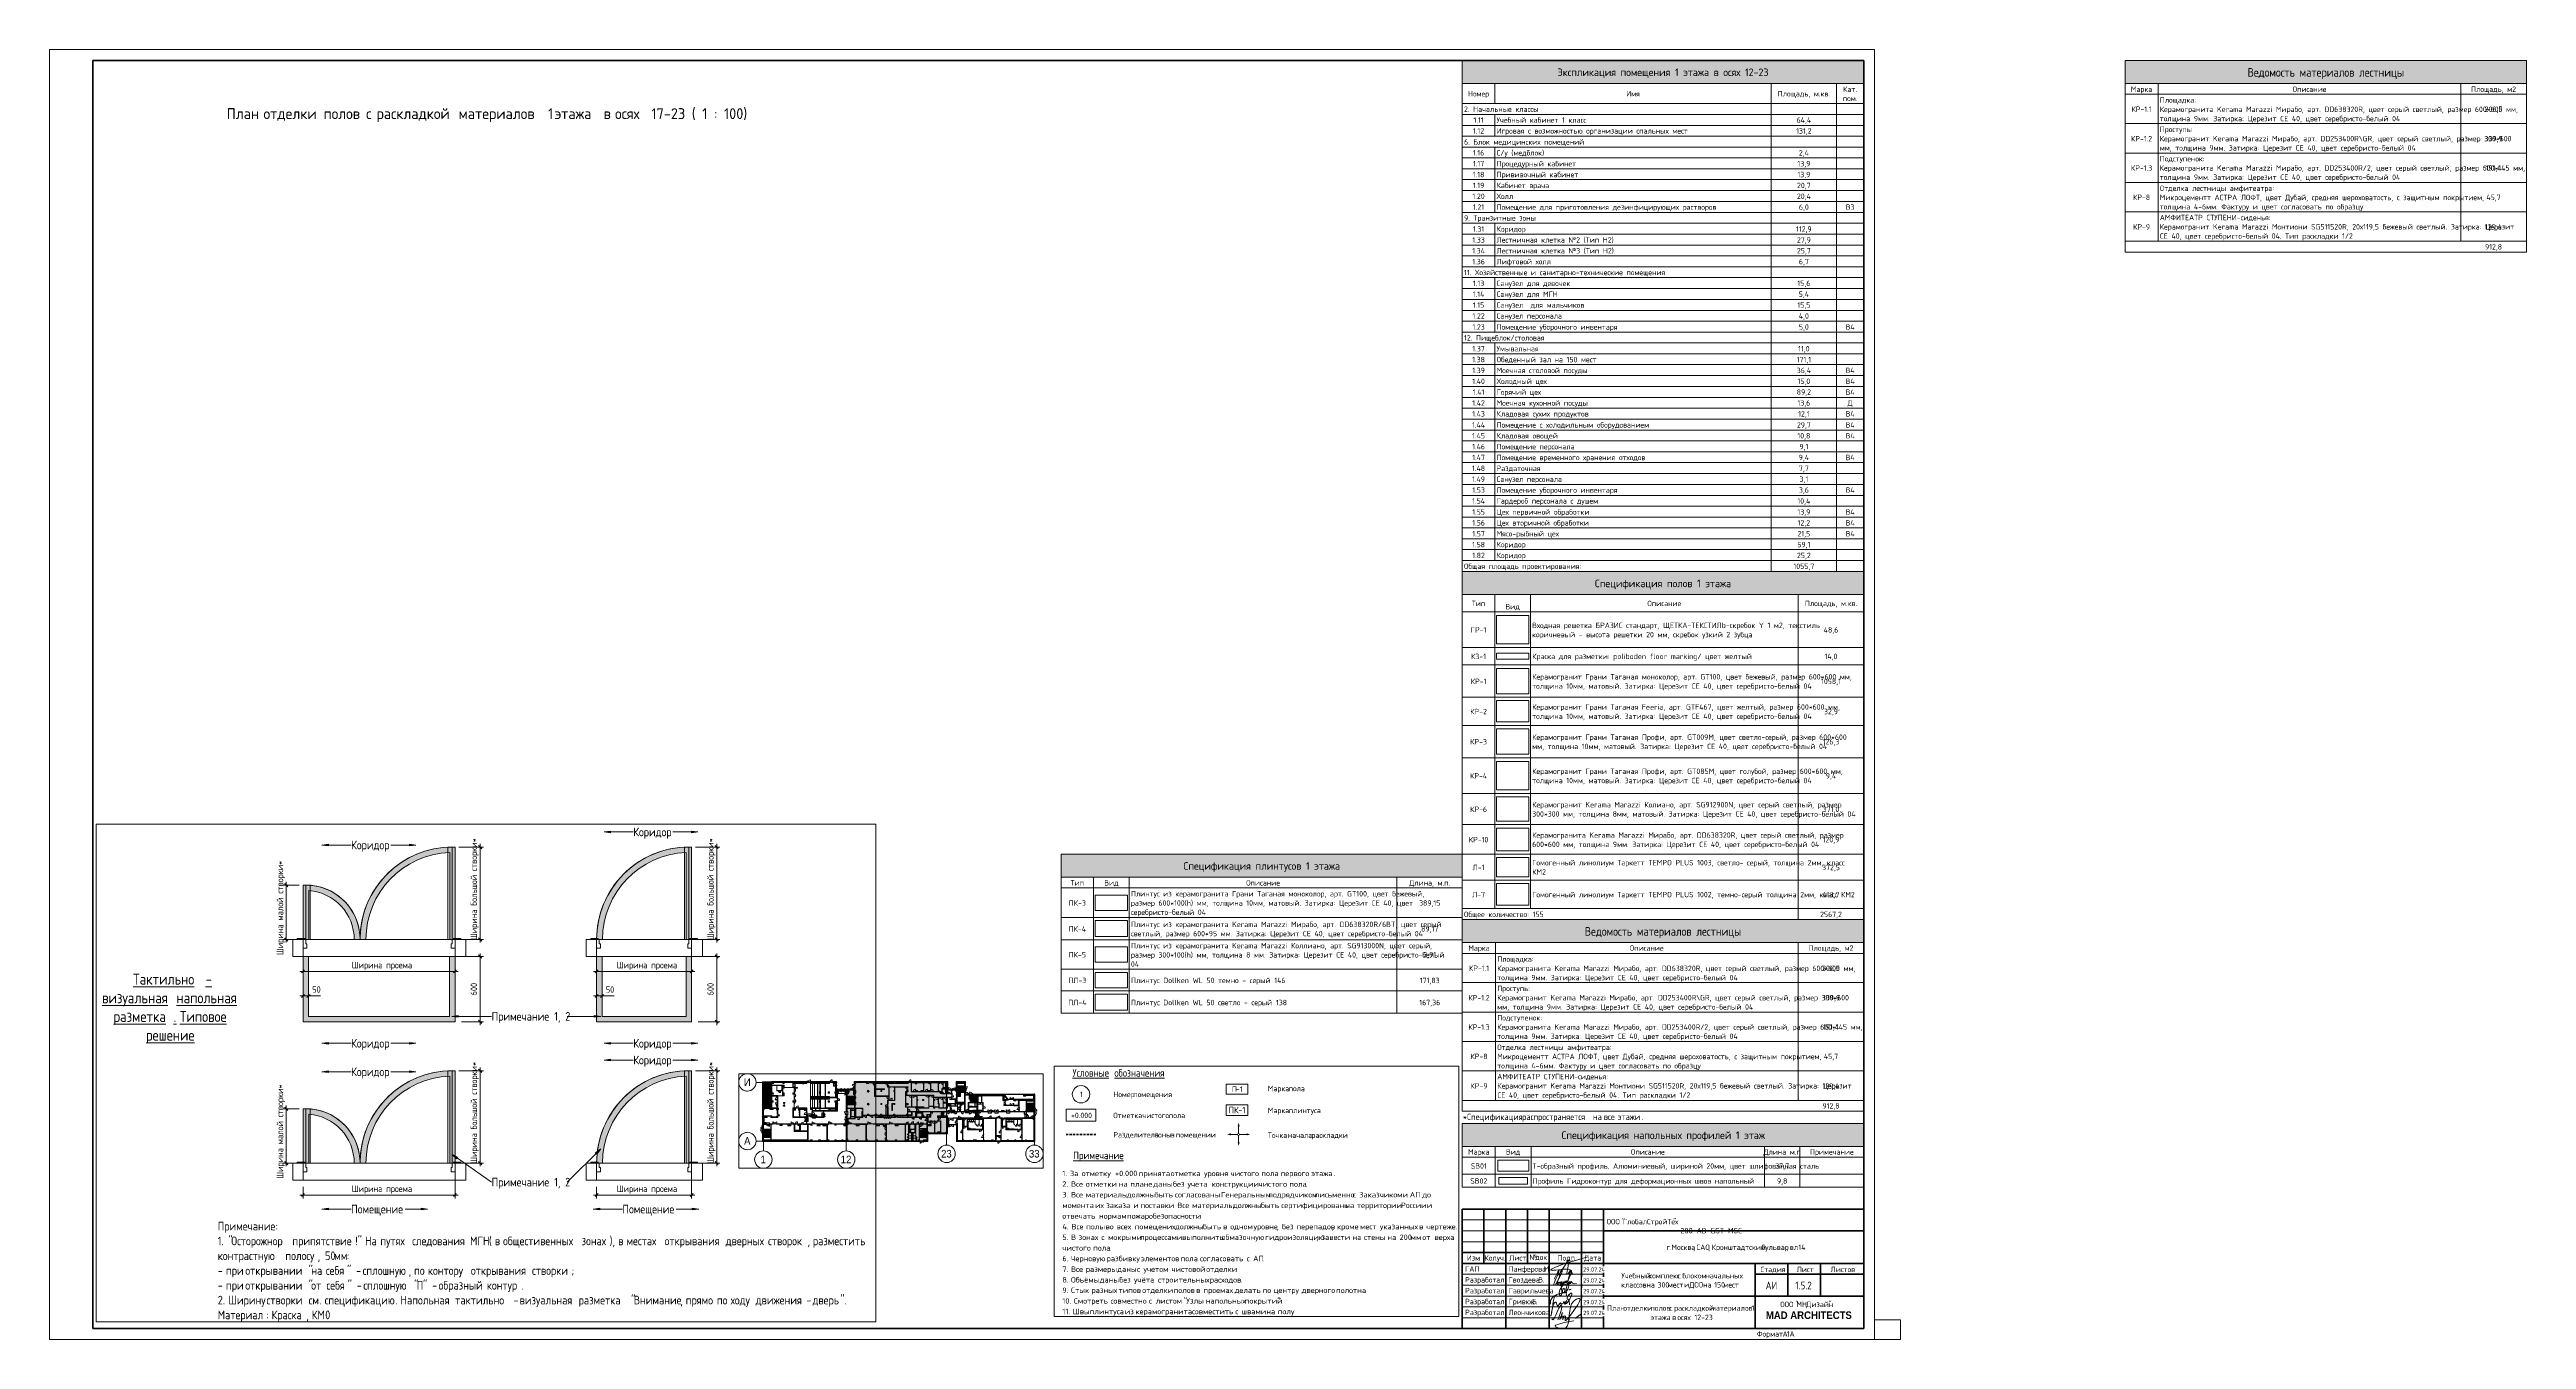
# Paper-space layout 'Layout1' of a CAD drawing. Header units: millimetres. Extents: x -841 to 300, y 0 to 594.
# The model-space entities are those that its viewports show. They can reach past a viewport. Long polylines and large blocks are cut down to what shows.
import ezdxf

# ---------------------------------------------------------------- set-up
doc = ezdxf.new("R2010")
doc.units = ezdxf.units.MM
for name, pattern in [('200_ШТРИХ__ш1_п0_6_', [1.6, 1, -0.6]), ('ADSK_Штрих_ш2 п1', [60, 40, -20]), ('Осевая', [3175, 635, -476.25, 1587.5, -476.25])]:
    doc.linetypes.add(name, pattern=pattern)
for name, color, linetype, lineweight in [('A-ANNO-DIMS', 7, 'Continuous', 9), ('A-ANNO-DIMS-1000', 7, 'Continuous', 9), ('A-ANNO-DIMS-20', 7, 'Continuous', 9), ('A-ANNO-NOTE', 7, 'Continuous', 9), ('A-DETL', 7, 'Continuous', 9), ('A-DETL-1', 7, '200_ШТРИХ__ш1_п0_6_', 50), ('A-DETL-2', 7, 'Continuous', 5), ('A-DETL-3', 7, 'Continuous', 30), ('A-DETL-4', 7, 'ADSK_Штрих_ш2 п1', 9), ('A-DETL-MBND-1', 7, '200_ШТРИХ__ш1_п0_6_', 9), ('A-DOOR-5', 7, 'Continuous', 5), ('A-GENM-8', 7, 'Continuous', 5), ('A-GLAZ-2', 7, 'Continuous', 5), ('A-GLAZ-CURT-3', 7, 'Continuous', 5), ('A-GLAZ-CWMG-3', 7, 'Continuous', 5), ('A-WALL', 7, 'Continuous', 9), ('A-WALL-3', 7, 'Continuous', 5), ('G-ANNO-LEGN', 7, 'Continuous', 9), ('G-ANNO-SCHD', 7, 'Continuous', 9), ('G-ANNO-TEXT', 7, 'Continuous', 9), ('G-ANNO-TTLB', 7, 'Continuous', 9), ('I-WALL-6', 7, 'Continuous', 5), ('M-EQPM-4', 7, 'Continuous', 5), ('S-COLS-2', 7, 'Continuous', 5), ('S-STRS-2', 7, 'Continuous', 5), ('S-STRS-MBND-2', 7, 'Continuous', 5), ('Оси', 7, 'Continuous', 9), ('Оси-1', 7, 'Continuous', 20), ('Оси-2', 7, 'Осевая', 9)]:
    doc.layers.add(name, color=color, linetype=linetype, lineweight=lineweight)
for name, color, linetype, lineweight, true_color in [('A-DETL-GENF-4', 1, 'Continuous', 9, 0xff0000), ('A-DETL-GENF-6', 7, 'Continuous', 5, 0xaaaaaa), ('A-DETL-GENF-7', 7, 'Continuous', 5, 0xe2e2e2), ('A-DETL-GENF-8', 7, 'Continuous', 5, 0xb7b7b7), ('A-DETL-GENF-9', 7, 'Continuous', 9, 0xf2dc97), ('A-DOOR-3', 7, 'Continuous', 5, 0xaaaaaa), ('A-DOOR-4', 7, 'Continuous', 5, 0xe2e2e2), ('A-DOOR-6', 7, 'Continuous', 5, 0xb7b7b7), ('A-DOOR-7', 7, 'Continuous', 5, 0x737373), ('A-DOOR-FRAM-2', 7, 'Continuous', 5, 0xe2e2e2), ('A-DOOR-FRAM-3', 7, 'Continuous', 5, 0xaaaaaa), ('A-DOOR-FRAM-4', 7, 'Continuous', 5, 0xb7b7b7), ('A-FLOR-2', 7, 'Continuous', 5, 0xaaaaaa), ('A-FLOR-3', 7, 'Continuous', 5, 0xb7b7b7), ('A-GENM-10', 7, 'Continuous', 5, 0x737373), ('A-GENM-9', 7, 'Continuous', 5, 0xe2ddcd), ('A-GLAZ-3', 7, 'Continuous', 5, 0x737373), ('A-GLAZ-CURT-2', 7, 'Continuous', 5, 0x737373), ('A-GLAZ-CWMG-2', 7, 'Continuous', 5, 0x737373), ('A-GLAZ-CWMG-4', 7, 'Continuous', 5, 0x383e42), ('A-WALL-2', 7, 'Continuous', 9, 0x737373), ('A-WALL-4', 7, 'Continuous', 5, 0x737373), ('G-ANNO-TEXT-2', 1, 'Continuous', 9, 0xff0000), ('I-WALL-3', 7, 'Continuous', 9, 0xe7e7e7), ('I-WALL-4', 7, 'Continuous', 5, 0xe7e7e7), ('I-WALL-5', 7, 'Continuous', 5, 0x737373), ('I-WALL-7', 7, 'Continuous', 5, 0x787878), ('M-EQPM-3', 7, 'Continuous', 5, 0x737373), ('S-COLS-3', 7, 'Continuous', 5, 0x737373), ('S-STRS-3', 7, 'Continuous', 5, 0x737373), ('S-STRS-MBND-3', 7, 'Continuous', 5, 0x737373)]:
    doc.layers.add(name, color=color, linetype=linetype, lineweight=lineweight, true_color=true_color)
doc.layers.add('A-DETL-GENF-5', color=7, linetype='Continuous', lineweight=9, true_color=0xc0c0c0, transparency=0.4)
doc.layers.add('G-ANNO-NPLT', color=7, linetype='Continuous', plot=False)
doc.styles.add('Arial_1', font='arial.ttf', dxfattribs={"width": 0.9, "height": 3500})
doc.styles.add('Arial_B', font='', dxfattribs={"width": 0.9, "height": 3.5})
doc.styles.add('GOST Common_10', font='GOST_Common.ttf', dxfattribs={"height": 5})
doc.styles.add('GOST Common_11', font='GOST_Common.ttf', dxfattribs={"width": 0.9, "height": 2})
doc.styles.add('GOST Common_12', font='GOST_Common.ttf', dxfattribs={"width": 0.9, "height": 4})
doc.styles.add('GOST Common_3', font='GOST_Common.ttf', dxfattribs={"width": 0.9, "height": 3.5})
doc.styles.add('GOST Common_4', font='GOST_Common.ttf', dxfattribs={"width": 0.9, "height": 2.5})
doc.styles.add('GOST Common_5', font='GOST_Common.ttf', dxfattribs={"width": 0.9, "height": 3})
doc.styles.add('GOST Common_6', font='GOST_Common.ttf', dxfattribs={"width": 0.9, "height": 60})
doc.styles.add('GOST Common_7', font='GOST_Common.ttf', dxfattribs={"width": 0.9, "height": 80})
doc.styles.add('GOST Common_8', font='GOST_Common.ttf', dxfattribs={"width": 0.9, "height": 100})
doc.styles.add('GOST Common_9', font='GOST_Common.ttf', dxfattribs={"height": 3.5})
doc.styles.add('ISOCPEUR_2', font='isocpeur.ttf', dxfattribs={"width": 0.9, "height": 2.5})
doc.styles.add('ISOCPEUR_3', font='isocpeur.ttf', dxfattribs={"height": 2.5})
doc.styles.add('ISOCPEUR_4', font='isocpeur.ttf', dxfattribs={"width": 0.9, "height": 2000})
doc.styles.get('Arial_B').set_extended_font_data('Arial', bold=True)
doc.dimstyles.new('ADSK_Основной_3_0_окр_', dxfattribs={"dimscale": 304.8, "dimtxt": 60.3429, "dimasz": 0.092782, "dimexe": 0.098425, "dimexo": 0.19685, "dimgap": 0.032808, "dimtad": 1, "dimdec": 0, "dimrnd": 10, "dimdsep": 46, "dimtxsty": 'GOST Common_6', "dimblk1": 'OBLIQUE', "dimblk2": 'OBLIQUE', "dimsah": 1, "dimcen": 0.09, "dimdle": 0.098425, "dimazin": 0, "dimtfac": 1, "dimtdec": 4, "dimtix": 1, "dimtmove": 0, "dimatfit": 3, "dimfxl": 1, "dimtvp": 1, "dimtolj": 1, "dimtzin": 0, "dimlwd": 9, "dimlwe": 9, "dimarcsym": 2})
doc.dimstyles.new('ADSK_Основной_3_0_окр__1', dxfattribs={"dimscale": 304.8, "dimtxt": 60.3429, "dimasz": 0.092782, "dimexe": 0.098425, "dimexo": 0.19685, "dimgap": 0.032808, "dimtad": 1, "dimdec": 0, "dimrnd": 10, "dimdsep": 46, "dimtxsty": 'GOST Common_6', "dimblk1": 'OBLIQUE', "dimblk2": 'OBLIQUE', "dimsah": 1, "dimcen": 0.09, "dimdle": 0.098425, "dimazin": 0, "dimtfac": 1, "dimtdec": 4, "dimtix": 1, "dimtmove": 1, "dimatfit": 3, "dimfxl": 1, "dimtvp": 1, "dimtolj": 1, "dimtzin": 0, "dimlwd": 9, "dimlwe": 9, "dimarcsym": 2})
doc.dimstyles.new('ISO-2_0_0_9К_Средний_округл2_2', dxfattribs={"dimscale": 304.8, "dimtxt": 1991.962352, "dimasz": 4.92126, "dimexe": 3.937008, "dimexo": 0, "dimgap": 0, "dimtad": 1, "dimdec": 0, "dimrnd": 10, "dimzin": 0, "dimdsep": 46, "dimtxsty": 'ISOCPEUR_4', "dimblk1": 'OBLIQUE', "dimblk2": 'OBLIQUE', "dimsah": 1, "dimcen": 0.09, "dimdle": 3.937008, "dimazin": 0, "dimtfac": 1, "dimtdec": 4, "dimtix": 1, "dimtmove": 0, "dimatfit": 3, "dimfxl": 1, "dimtvp": 1, "dimtolj": 1, "dimtzin": 0, "dimarcsym": 2})
picture_1 = doc.add_image_def('image1.jpg', size_in_pixel=(118, 79))
picture_2 = doc.add_image_def('image2.png', size_in_pixel=(596, 357))
picture_3 = doc.add_image_def('image3.png', size_in_pixel=(403, 283))
picture_4 = doc.add_image_def('image4.png', size_in_pixel=(257, 191))
picture_5 = doc.add_image_def('image5.png', size_in_pixel=(176, 154))
picture_6 = doc.add_image_def('image6.png', size_in_pixel=(156, 122))
picture_7 = doc.add_image_def('image7.jpg', size_in_pixel=(154, 101))
picture_8 = doc.add_image_def('image8.png', size_in_pixel=(129, 101))
picture_9 = doc.add_image_def('image9.png', size_in_pixel=(616, 111))
picture_10 = doc.add_image_def('image10.jpg', size_in_pixel=(84, 73))
picture_11 = doc.add_image_def('image11.jpg', size_in_pixel=(132, 66))
picture_12 = doc.add_image_def('image12.jpg', size_in_pixel=(133, 64))
picture_13 = doc.add_image_def('image13.jpg', size_in_pixel=(162, 77))
picture_14 = doc.add_image_def('image14.jpg', size_in_pixel=(136, 68))
picture_15 = doc.add_image_def('image15.jpg', size_in_pixel=(131, 61))
picture_16 = doc.add_image_def('image16.png', size_in_pixel=(292, 68))
picture_17 = doc.add_image_def('image17.png', size_in_pixel=(302, 105))
pattern_1 = [(135, (111626.33, 0), (-353.5534, -353.5534), [])]
pattern_2 = [(45, (111626.3, 0), (-570.2463, 570.2463), []), (45, (112196.6, 0), (-570.2463, 570.2463), [1008.062, -201.612, 33.528, -168.084])]
pattern_3 = [(45, (111626.33, 0), (-353.5534, 353.5534), [])]
pattern_4 = [(135, (111626.3, 0), (-707.107, -707.107), [])]
pattern_5 = [(45, (111626.3, 0), (-707.107, 707.107), []), (135, (111626.3, 0), (-707.107, -707.107), [])]
pattern_6 = [(135, (1826.41, 164.685), (-14.14214, -14.14214), []), (225, (1826.41, 164.685), (14.14214, -14.14214), [])]
pattern_7 = [(45, (-296.384, 164.685), (-14.1421, 14.1421), []), (135, (-296.384, 164.685), (-14.1421, -14.1421), [])]
pattern_8 = [(135, (1826.41, 104.685), (-14.14214, -14.14214), []), (225, (1826.41, 104.685), (14.14214, -14.14214), [])]
pattern_9 = [(45, (-296.384, 104.685), (-14.1421, 14.1421), []), (135, (-296.384, 104.685), (-14.1421, -14.1421), [])]
pattern_10 = [(135, (1776.41, 174.685), (-14.14214, -14.14214), []), (225, (1776.41, 174.685), (14.14214, -14.14214), [])]
pattern_11 = [(45, (-346.384, 174.685), (-14.1421, 14.1421), []), (135, (-346.384, 174.685), (-14.1421, -14.1421), [])]
pattern_12 = [(135, (111626.3, 0), (-754.3415, -754.3415), [1066.8, -177.8, 35.56, -177.8]), (135, (111626.3, 753.9), (-754.3415, -754.3415), []), (50, (111626.3, 0), (1275.289, -111.573), [133.35, -1466.85]), (355, (111626.3, 0), (-246.7, 1337.398), [106.68, -1173.48]), (100.451, (111732.6, -9.3), (1028.599, 1225.816), [113.33, -1246.631]), (46.184, (111626.3, 355.6), (1897.554, -294.3), [200.025, -2200.275]), (96.636, (111784.5, 331), (1661.818, 1731.994), [169.995, -1869.946]), (351.184, (111626.3, 355.6), (1661.836, 1731.977), [160.02, -1760.22]), (21, (111804.1, 266.7), (1061.301, -715.857), [133.35, -1466.85]), (326, (111804.1, 266.7), (432.615, 1289.317), [106.68, -1173.48]), (71.451, (111892.6, 207), (1493.92, 573.448), [113.33, -1246.631]), (37.5, (111626.33, 0), (21.6197, 591.8853), [33.528, -1125.728, 33.528, -1157.732, -1177.925]), (37.5, (111626.33, 0), (21.6197, 591.8853), [-2350.516, 33.528, -1144.397]), (7.5, (111626.3, 0), (467.7372, 701.2644), [33.528, -645.668, 33.528, -1099.058, -448.945]), (7.5, (111626.3, 0), (467.7372, 701.2644), [-1811.782, 33.528, -415.417]), (327.5, (111229.83, 0), (949.1365, -40.1032), [33.528, -410.972, 33.528, -1353.312, -1840.23]), (327.5, (111229.83, 0), (949.1365, -40.1032), [-1831.34, 33.528, -1806.702]), (317.5, (111052, 0), (1036.905, 177.986), [33.528, -544.322, 33.528, -887.476, -1306.83]), (317.5, (111052, 0), (1036.905, 177.986), [-1498.854, 33.528, -1273.302])]
pattern_13 = [(135, (1471.41, 189.685), (-14.14214, -14.14214), []), (225, (1471.41, 189.685), (14.14214, -14.14214), [])]
pattern_14 = [(45, (-651.384, 189.685), (-14.1421, 14.1421), []), (135, (-651.384, 189.685), (-14.1421, -14.1421), [])]
pattern_15 = [(45, (111626.3, 0), (-855.369, 855.369), []), (45, (112196.6, 0), (-855.369, 855.369), [])]
pattern_16 = [(135, (1751.41, 174.685), (-14.14214, -14.14214), []), (225, (1751.41, 174.685), (14.14214, -14.14214), [])]
pattern_17 = [(45, (-371.384, 174.685), (-14.1421, 14.1421), []), (135, (-371.384, 174.685), (-14.1421, -14.1421), [])]
pattern_18 = [(135, (1826.41, 174.685), (-14.14214, -14.14214), []), (225, (1826.41, 174.685), (14.14214, -14.14214), [])]
pattern_19 = [(45, (-296.384, 174.685), (-14.1421, 14.1421), []), (135, (-296.384, 174.685), (-14.1421, -14.1421), [])]
pattern_20 = [(135, (1751.41, 164.685), (-14.14214, -14.14214), []), (225, (1751.41, 164.685), (14.14214, -14.14214), [])]
pattern_21 = [(45, (-371.384, 164.685), (-14.1421, 14.1421), []), (135, (-371.384, 164.685), (-14.1421, -14.1421), [])]
pattern_22 = [(135, (1951.41, 124.685), (-14.14214, -14.14214), []), (225, (1951.41, 124.685), (14.14214, -14.14214), [])]
pattern_23 = [(45, (-171.384, 124.685), (-14.1421, 14.1421), []), (135, (-171.384, 124.685), (-14.1421, -14.1421), [])]
pattern_24 = [(135, (1951.41, 164.685), (-14.14214, -14.14214), []), (225, (1951.41, 164.685), (14.14214, -14.14214), [])]
pattern_25 = [(45, (-171.384, 164.685), (-14.1421, 14.1421), []), (135, (-171.384, 164.685), (-14.1421, -14.1421), [])]
pattern_26 = [(135, (1526.41, 143.685), (-14.14214, -14.14214), []), (225, (1526.41, 143.685), (14.14214, -14.14214), [])]
pattern_27 = [(45, (-596.384, 143.685), (-14.1421, 14.1421), []), (135, (-596.384, 143.685), (-14.1421, -14.1421), [])]
pattern_28 = [(45, (111626.3, 0), (-1060.66, 1060.66), []), (135, (111626.3, 0), (-1060.66, -1060.66), [])]

# ---------------------------------------------------------------- blocks, each defined once
blk = doc.blocks.new('Штамп_РД_основной - А1А-27074248-План отделки полов с раскладкой материалов 1 этажа в осях 12-23')
at = {"layer": 'A-ANNO-NOTE'}
for points, knots in [([(-338, -117.1), (-338.7, -122.4), (-329.9, -103.7), (-335.8, -123.7), (-330.9, -113.6), (-333.3, -120.6), (-331.4, -115.2), (-331.8, -118.8), (-331.2, -118.6), (-331.5, -117.5), (-332.4, -115.1), (-346.7, -118.4), (-336, -113.6), (-324.2, -110.5)], [0, 0, 0, 0, 0.0513615, 0.1091052, 0.1522958, 0.178941, 0.1972205, 0.2080985, 0.2140042, 0.2188047, 0.2389907, 0.2707687, 0.3130687, 0.3130687, 0.3130687, 0.3130687]), ([(-339.6, -120.7), (-338, -117.2), (-337.3, -116.5), (-337.3, -117), (-338.8, -120.6), (-340.4, -123.9), (-338.9, -123.4), (-338.4, -122), (-335.9, -117.7), (-335.9, -116.4), (-336.4, -116.4), (-336.9, -117.9), (-338.3, -122.7)], [0, 0, 0, 0, 0.0080365, 0.0160998, 0.028237, 0.0420073, 0.0521324, 0.0641411, 0.0757014, 0.0858292, 0.0908816, 0.1013994, 0.1013994, 0.1013994, 0.1013994]), ([(-338.3, -122.7), (-338.3, -123.2), (-337.4, -123.2), (-337.4, -122.2), (-337.8, -122.2), (-337.9, -122.3), (-337.9, -122.4), (-336.9, -122.1), (-337.3, -122.7)], [0, 0, 0, 0, 0.00358547, 0.00695057, 0.00915819, 0.01015554, 0.01205798, 0.01469377, 0.01469377, 0.01469377, 0.01469377]), ([(-336.5, -122.8), (-336, -125.9), (-336, -128.5), (-337.1, -128.5), (-337.6, -126.5), (-335.8, -123.3), (-334.3, -122.9), (-332, -122.7)], [0, 0, 0, 0, 0.01155157, 0.02127823, 0.03282555, 0.04509601, 0.05773263, 0.05773263, 0.05773263, 0.05773263]), ([(-337, -123.2), (-336.3, -122.4), (-336.9, -121.9), (-337.2, -122.2), (-336.6, -122.4), (-336, -121.8), (-336, -122.1), (-336.3, -122.5), (-335.6, -122.5), (-335.9, -123.2), (-337, -124.2), (-337, -123.4), (-335.6, -122.2), (-335.1, -122.7)], [0, 0, 0, 0, 0.00332582, 0.00612366, 0.00901076, 0.01174206, 0.01415884, 0.01630272, 0.0190767, 0.02344016, 0.02813242, 0.03439448, 0.03937975, 0.03937975, 0.03937975, 0.03937975]), ([(-334.9, -121.8), (-335.4, -122.1), (-335.4, -122.4), (-335.1, -122.4), (-334.8, -121.9), (-335.5, -123.7), (-336.3, -124.2), (-335.7, -123.2), (-334.4, -122), (-333.7, -121.5), (-334.3, -121.5), (-334.6, -122.5), (-333.9, -122.5), (-332.1, -119.2), (-332.1, -118), (-332.6, -118.5), (-333.5, -122.1), (-333.5, -122.7)], [0, 0, 0, 0, 0.00162511, 0.00331349, 0.00754981, 0.01278161, 0.01888966, 0.02470924, 0.03042302, 0.03530305, 0.0391434, 0.04257709, 0.05077407, 0.05912564, 0.06755136, 0.07580968, 0.08321457, 0.08321457, 0.08321457, 0.08321457]), ([(-334.9, -125.4), (-335.1, -125.1), (-335.5, -125.1), (-335.7, -125.3), (-335.8, -126), (-335.8, -126.9), (-335.3, -127), (-334.9, -126.6), (-334.7, -125.4), (-334.7, -125.1), (-334.7, -125.1), (-334.7, -125.1), (-334.8, -126.1), (-334.8, -126.9), (-334.6, -126.9), (-333.9, -126.4), (-332.9, -124.4), (-332.9, -123.3), (-333.1, -123), (-333.6, -123), (-334.1, -124.3), (-334.2, -127.5), (-333.9, -128.3), (-333.8, -128.7)], [0, 0, 0, 0, 0.0016332, 0.00392105, 0.00702344, 0.01058969, 0.01394693, 0.01793334, 0.0215051, 0.02411625, 0.02465035, 0.02632052, 0.02939378, 0.03280325, 0.03593957, 0.04142394, 0.04849321, 0.05477683, 0.05812393, 0.06191415, 0.07043912, 0.0795646, 0.08714635, 0.08714635, 0.08714635, 0.08714635]), ([(-333.5, -122.7), (-333.3, -122.9), (-332.6, -122.2), (-333.2, -122.2), (-332.6, -122.2), (-332.1, -121.8), (-332.7, -122.7)], [0, 0, 0, 0, 0.00269646, 0.00576297, 0.00838865, 0.01167349, 0.01167349, 0.01167349, 0.01167349]), ([(-331.9, -121.6), (-331.9, -122), (-331.6, -122), (-331.6, -122.3), (-330.8, -123.1), (-329.4, -122.7)], [0, 0, 0, 0, 0.001554219, 0.00418307, 0.008514983, 0.008514983, 0.008514983, 0.008514983]), ([(-341.4, -132.2), (-341.9, -127.4), (-328.9, -126.7), (-340.1, -127), (-339.9, -131.7), (-341.7, -139.9), (-340.5, -134.7), (-340.2, -132.5), (-338.7, -130.3), (-338.3, -134.3), (-337.4, -132.1), (-336.7, -131.7)], [0, 0, 0, 0, 0.019426, 0.0387349, 0.0549438, 0.0672527, 0.0778646, 0.084698, 0.0906304, 0.096697, 0.1015072, 0.1015072, 0.1015072, 0.1015072]), ([(-340.8, -139), (-340.1, -140.2), (-338.4, -136.4), (-337.6, -133.9), (-335.2, -130.7), (-337.1, -137.8), (-337.9, -139.5)], [0, 0, 0, 0, 0.00891354, 0.0206837, 0.03596829, 0.05045262, 0.05045262, 0.05045262, 0.05045262]), ([(-334.6, -139.5), (-335.4, -141.8), (-325.6, -128.9), (-329, -129.5), (-332.6, -132.1), (-332.8, -142.8), (-335.1, -143.9), (-340.4, -142.5), (-338.8, -141.4), (-330.6, -139.9)], [0, 0, 0, 0, 0.0206368, 0.0432038, 0.0605873, 0.0770759, 0.0945827, 0.1039292, 0.1187761, 0.1187761, 0.1187761, 0.1187761]), ([(-336.7, -131.7), (-336.7, -132.2), (-335.4, -132.5), (-335, -130), (-334.7, -133.4), (-334.6, -131.3), (-333.5, -130.1), (-334.9, -132.4), (-333.5, -132.3), (-329.9, -124.8), (-334.9, -129.7), (-332.7, -130.1), (-332.7, -131.3), (-332.6, -132.6)], [0, 0, 0, 0, 0.0046234, 0.0123007, 0.0208561, 0.0283952, 0.03509, 0.0409642, 0.0537756, 0.0710384, 0.0891313, 0.0998193, 0.1046376, 0.1046376, 0.1046376, 0.1046376])]:
    blk.add_open_spline(points, degree=3, knots=knots, dxfattribs=at)
for points, degree in [([(-333.5, -122.7), (-333, -122.7)], 1), ([(-332.9, -125.7), (-332, -125.5), (-331.8, -125.3)], 2), ([(-332.8, -122.8), (-332.6, -123.1), (-331.9, -122.3), (-331.9, -121.6)], 3), ([(-335.9, -136.1), (-337.1, -139.5)], 1), ([(-335.7, -139.5), (-335.4, -137.3), (-333.8, -136.9), (-334.6, -139.5)], 3), ([(-333.2, -127.9), (-332.5, -127.9)], 1), ([(-329.9, -138.9), (-327, -136.5)], 1), ([(-336.7, -138.4), (-335.6, -137.2), (-335.2, -137.3), (-335.7, -139.5)], 3), ([(-333.2, -139.5), (-332.5, -139.5)], 1)]:
    blk.add_open_spline(points, degree=degree, dxfattribs=at)
at = {"layer": 'G-ANNO-TTLB'}
for p, q in [((-1033, 445.5), (-1033, -148.5)), ((-1033, 445.5), (-192, 445.5)), ((-192, 445.5), (-192, -148.5)), ((-317, -93.5), (-382, -93.5)), ((-317, -98.5), (-382, -98.5)), ((-317, -103.5), (-382, -103.5)), ((-317, -118.5), (-382, -118.5)), ((-317, -123.5), (-382, -123.5)), ((-317, -128.5), (-382, -128.5)), ((-317, -133.5), (-382, -133.5)), ((-317, -138.5), (-382, -138.5)), ((-192, -148.5), (-1033, -148.5))]:
    blk.add_line(p, q, dxfattribs=at)
at = {"layer": 'G-ANNO-TTLB', "lineweight": 40}
for p, q in [((-1013, 440.5), (-1013, -143.5)), ((-197, 440.5), (-1013, 440.5)), ((-197, -143.5), (-197, 440.5)), ((-382, -88.5), (-382, -143.5)), ((-197, -88.5), (-382, -88.5)), ((-372, -88.5), (-372, -113.5)), ((-362, -88.5), (-362, -143.5)), ((-352, -88.5), (-352, -113.5)), ((-342, -88.5), (-342, -143.5)), ((-327, -88.5), (-327, -143.5)), ((-317, -88.5), (-317, -143.5)), ((-197, -98.5), (-317, -98.5)), ((-317, -108.5), (-382, -108.5)), ((-197, -113.5), (-382, -113.5)), ((-247, -113.5), (-247, -143.5)), ((-232, -113.5), (-232, -128.5)), ((-217, -113.5), (-217, -128.5)), ((-197, -118.5), (-247, -118.5)), ((-197, -128.5), (-317, -128.5)), ((-1013, -143.5), (-197, -143.5))]:
    blk.add_line(p, q, dxfattribs=at)
at = {"layer": 'G-ANNO-TTLB', "attachment_point": 1}
for s, insert, char_height, width, style in [('Изм', (-379.9, -109.7), 2.5, 6.133, 'GOST Common_4'), ('\\fGOST Common|b0|i0|c204|p34|;\\W.9;.', (-374.8, -109.7), 2.5, 0.794, 'GOST Common_4'), ('Кол', (-371.8, -109.7), 2.5, 6.061, 'GOST Common_4'), ('\\fGOST Common|b0|i0|c204|p34|;\\W.9;.', (-366.8, -109.7), 2.5, 0.794, 'GOST Common_4'), ('уч', (-366.1, -109.7), 2.5, 3.896, 'GOST Common_4'), ('\\fGOST Common|b0|i0|c204|p34|;\\W.9;.', (-362.9, -109.7), 2.5, 0.794, 'GOST Common_4'), ('Лист', (-360.4, -109.7), 2.5, 8.297, 'GOST Common_4'), ('\\fGOST Common|b0|i0|c204|p34|;\\W.9;№', (-351.1, -109.4), 2.5, 3.319, 'GOST Common_4'), ('док', (-348.4, -109.4), 2.5, 5.844, 'GOST Common_4'), ('\\fGOST Common|b0|i0|c204|p34|;\\W.9;.', (-343.6, -109.4), 2.5, 0.794, 'GOST Common_4'), ('Подп', (-338.1, -109.7), 2.5, 8.009, 'GOST Common_4'), ('\\fGOST Common|b0|i0|c204|p34|;\\W.9;.', (-331.5, -109.7), 2.5, 0.794, 'GOST Common_4'), ('Дата', (-325.8, -109.7), 2.5, 9.235, 'GOST Common_4'), ('ГАП', (-380.7, -114.8), 2.5, 6.566, 'GOST Common_4'), ('Разработал', (-380.7, -119.8), 2.5, 20.708, 'GOST Common_4'), ('Разработал', (-380.7, -124.8), 2.5, 20.708, 'GOST Common_4'), ('Панферова', (-360.7, -114.8), 2.5, 18.687, 'GOST Common_4'), ('Гвоздева', (-360.7, -119.8), 2.5, 15.657, 'GOST Common_4'), ('Гаврильчева', (-360.7, -124.8), 2.5, 21.862, 'GOST Common_4'), ('\\fGOST Common|b0|i0|c204|p34|;\\W.9; ', (-347.8, -119.8), 2.5, 0.938, 'GOST Common_4'), ('\\fGOST Common|b0|i0|c204|p34|;\\W.9;В', (-347, -119.8), 2.5, 2.237, 'GOST Common_4'), ('\\fGOST Common|b0|i0|c204|p34|;\\W.9; ', (-345.3, -114.8), 2.5, 0.938, 'GOST Common_4'), ('\\fGOST Common|b0|i0|c204|p34|;\\W.9;.', (-345.1, -119.8), 2.5, 0.794, 'GOST Common_4'), ('\\fGOST Common|b0|i0|c204|p34|;\\W.9;М', (-344.5, -114.8), 2.5, 2.453, 'GOST Common_4'), ('\\fGOST Common|b0|i0|c204|p34|;\\W.9; ', (-342.6, -124.8), 2.5, 0.722, 'GOST Common_4'), ('Стадия', (-244.6, -115), 2.5, 12.41, 'GOST Common_4'), ('Лист', (-227.9, -115), 2.5, 8.297, 'GOST Common_4'), ('Листов', (-212.3, -115), 2.5, 12.194, 'GOST Common_4'), ('Разработал', (-380.7, -129.8), 2.5, 20.708, 'GOST Common_4'), ('Разработал', (-380.7, -134.8), 2.5, 20.708, 'GOST Common_4'), ('Леончикова', (-360.7, -134.8), 2.5, 19.986, 'GOST Common_4'), ('Гривюк', (-360.7, -129.8), 2.5, 12.122, 'GOST Common_4'), ('\\fGOST Common|b0|i0|c204|p34|;\\W.9; ', (-350.7, -129.8), 2.5, 0.938, 'GOST Common_4'), ('\\fGOST Common|b0|i0|c204|p34|;\\W.9;Б', (-349.9, -129.8), 2.5, 2.165, 'GOST Common_4'), ('\\fGOST Common|b0|i0|c204|p34|;\\W.9;.', (-348.1, -129.8), 2.5, 0.794, 'GOST Common_4'), ('MAD ARCHITECTS', (-242.1, -135.6), 3.5, 48.558, 'Arial_B'), ('ООО', (-235.5, -131.1), 2.5, 6.494, 'GOST Common_4'), (' "', (-230.2, -131.1), 2.5, 2.597, 'GOST Common_4'), ('МН', (-228, -131.1), 2.5, 4.618, 'GOST Common_4'), ('\\fGOST Common|b0|i0|c204|p34|;\\W.9; ', (-224.2, -131.1), 2.5, 0.938, 'GOST Common_4'), ('Дизайн', (-223.5, -131.1), 2.5, 12.266, 'GOST Common_4'), ('\\fGOST Common|b0|i0|c204|p34|;\\W.9;"', (-213.3, -131.1), 2.5, 1.659, 'GOST Common_4'), ('Формат', (-246.2, -144.7), 2.5, 13.42, 'GOST Common_4'), ('\\fGOST Common|b0|i0|c204|p34|;\\W.9; ', (-235.2, -144.7), 2.5, 0.938, 'GOST Common_4'), ('\\fGOST Common|b0|i0|c204|p34|;\\W.9;А', (-234.4, -144.7), 2.5, 2.453, 'GOST Common_4'), ('\\fGOST Common|b0|i0|c204|p34|;\\W.9;1', (-232.4, -144.7), 2.5, 1.371, 'GOST Common_4'), ('\\fGOST Common|b0|i0|c204|p34|;\\W.9;А', (-231.2, -144.7), 2.5, 2.453, 'GOST Common_4')]:
    blk.add_mtext(s, dxfattribs=dict(at, insert=insert, char_height=char_height, width=width, style=style))
blk = doc.blocks.new('Штамп_Без подписи_спец_ - Без подписи-27038161-План отделки полов с раскладкой материалов 1 этажа в осях 12-23')
at = {"layer": 'A-ANNO-NOTE'}
for p, q in [((0, 5), (35, 5)), ((0, 0), (0, 5)), ((35, 0), (0, 0)), ((20, 5), (20, 0)), ((35, 5), (35, 0))]:
    blk.add_line(p, q, dxfattribs=at)
blk = doc.blocks.new('BSC_Колонна _Прямоугольная - 600х600-23286269-1_4_2_птичка')
at = {"layer": 'S-COLS-2'}
h = blk.add_hatch(dxfattribs=at)
h.set_pattern_fill('FP_133', color=256, style=0, pattern_type=2)
h.set_pattern_definition([(45, (-29509.74, -7600), (-570.246, 570.246), []), (45, (-28939.5, -7600), (-570.246, 570.246), [1008.063, -201.613, 33.528, -168.085])])
h.paths.add_polyline_path([(119, -300), (300, -300), (300, 300), (-300, 300), (-300, -300), (100, -300)])
for p, q in [((300, 300), (-300, 300)), ((-300, 300), (-300, -300)), ((300, -300), (300, 300)), ((-300, -300), (300, -300))]:
    blk.add_line(p, q, dxfattribs=at)
blk = doc.blocks.new('BSC_Колонна _Прямоугольная - 500х500-23286270-1_4_2_птичка')
at = {"layer": 'S-COLS-3'}
for p, q in [((250, 250), (-250, 250)), ((-250, 250), (-250, -250)), ((250, -250), (250, 250)), ((-250, -250), (250, -250))]:
    blk.add_line(p, q, dxfattribs=at)
blk = doc.blocks.new('BSC_Колонна _Прямоугольная - 600х600-V141-1_4_2_птичка')
at = {"layer": 'S-COLS-2'}
h = blk.add_hatch(dxfattribs=at)
h.set_pattern_fill('FP_134', color=256, style=0, pattern_type=2)
h.set_pattern_definition([(45, (-25860, -200), (-570.246, 570.246), []), (45, (-25289.75, -200), (-570.246, 570.246), [1008.063, -201.613, 33.528, -168.085])])
h.paths.add_polyline_path([(300, -300), (300, 300), (-300, 300), (-300, -300), (166.8, -300)])
for p, q in [((300, 300), (-300, 300)), ((-300, 300), (-300, -300)), ((300, -300), (300, 300)), ((-300, -300), (300, -300))]:
    blk.add_line(p, q, dxfattribs=at)
blk = doc.blocks.new('BSC_Колонна _Прямоугольная - 600х600-V142-1_4_2_птичка')
at = {"layer": 'S-COLS-2'}
h = blk.add_hatch(dxfattribs=at)
h.set_pattern_fill('FP_135', color=256, style=0, pattern_type=2)
h.set_pattern_definition([(45, (-29509.74, -200), (-570.246, 570.246), []), (45, (-28939.5, -200), (-570.246, 570.246), [1008.063, -201.613, 33.528, -168.085])])
h.paths.add_polyline_path([(-300, -300), (300, -300), (300, 300), (-300, 300), (-300, -280)])
for p, q in [((300, 300), (-300, 300)), ((-300, 300), (-300, -300)), ((300, -300), (300, 300)), ((-300, -300), (300, -300))]:
    blk.add_line(p, q, dxfattribs=at)
blk = doc.blocks.new('BSC_Колонна _Прямоугольная - 500х500-V143-1_4_2_птичка')
at = {"layer": 'S-COLS-3'}
for p, q in [((250, 250), (-250, 250)), ((-250, 250), (-250, -250)), ((250, -241.4), (250, 250)), ((-250, -250), (246.7, -250))]:
    blk.add_line(p, q, dxfattribs=at)
blk = doc.blocks.new('BSC_Колонна _Прямоугольная - 500х500-V144-1_4_2_птичка')
at = {"layer": 'S-COLS-3'}
for p, q in [((220, 250), (-250, 250)), ((-250, 250), (-250, -250)), ((250, -250), (250, 22)), ((-250, -250), (250, -250))]:
    blk.add_line(p, q, dxfattribs=at)
blk = doc.blocks.new('BSC_Колонна _Прямоугольная - 600х600-23205240-1_4_2_птичка')
at = {"layer": 'S-COLS-3'}
for p, q in [((300, 300), (-300, 300)), ((-300, 300), (-300, -300)), ((300, -300), (300, 300)), ((-300, -300), (300, -300))]:
    blk.add_line(p, q, dxfattribs=at)
blk = doc.blocks.new('BSC_Колонна _Прямоугольная - 600х800-24078684-1_4_2_птичка')
at = {"layer": 'S-COLS-2'}
h = blk.add_hatch(dxfattribs=at)
h.set_pattern_fill('FP_136', color=256, style=0, pattern_type=2)
h.set_pattern_definition([(45, (-14010, -26700), (-570.246, 570.246), []), (45, (-13439.75, -26700), (-570.246, 570.246), [1008.063, -201.613, 33.528, -168.085])])
h.paths.add_polyline_path([(300, -400), (300, 400), (-300, 400), (-300, -400), (272.9, -400)])
for p, q in [((300, 400), (-300, 400)), ((-300, 400), (-300, -400)), ((300, -400), (300, 400)), ((-300, -400), (300, -400))]:
    blk.add_line(p, q, dxfattribs=at)
blk = doc.blocks.new('BSC_Колонна _Прямоугольная - 600х600-V145-1_4_2_птичка')
at = {"layer": 'S-COLS-2'}
h = blk.add_hatch(dxfattribs=at)
h.set_pattern_fill('FP_140', color=256, style=0, pattern_type=2)
h.set_pattern_definition([(45, (-14010, -14900), (-570.246, 570.246), []), (45, (-13439.75, -14900), (-570.246, 570.246), [1008.062, -201.612, 33.528, -168.084])])
h.paths.add_polyline_path([(-300, -300), (300, -300), (300, 300), (-300, 300), (-300, -231.7)])
for p, q in [((300, 300), (-300, 300)), ((-300, 300), (-300, -300)), ((300, -300), (300, 300)), ((-300, -300), (300, -300))]:
    blk.add_line(p, q, dxfattribs=at)
blk = doc.blocks.new('BSC_Колонна _Прямоугольная - 600х600-23295697-1_4_2_птичка')
at = {"layer": 'S-COLS-2'}
h = blk.add_hatch(dxfattribs=at)
h.set_pattern_fill('FP_141', color=256, style=0, pattern_type=2)
h.set_pattern_definition([(45, (-14010, -18150), (-570.246, 570.246), []), (45, (-13439.75, -18150), (-570.246, 570.246), [1008.062, -201.612, 33.528, -168.084])])
h.paths.add_polyline_path([(-273.8, -300), (300, -300), (300, 300), (-300, 300), (-300, -300)])
for p, q in [((300, 300), (-300, 300)), ((-300, 300), (-300, -300)), ((300, -300), (300, 300)), ((-300, -300), (300, -300))]:
    blk.add_line(p, q, dxfattribs=at)
blk = doc.blocks.new('BSC_Колонна _Прямоугольная - 600х600-V146-1_4_2_птичка')
at = {"layer": 'S-COLS-2'}
h = blk.add_hatch(dxfattribs=at)
h.set_pattern_fill('FP_142', color=256, style=0, pattern_type=2)
h.set_pattern_definition([(45, (-14010, -21900), (-570.246, 570.246), []), (45, (-13439.75, -21900), (-570.246, 570.246), [1008.063, -201.613, 33.528, -168.085])])
h.paths.add_polyline_path([(-300, -300), (300, -300), (300, 300), (-300, 300), (-300, -108.3)])
for p, q in [((300, 300), (-300, 300)), ((-300, 300), (-300, -300)), ((300, -300), (300, 300)), ((-300, -300), (300, -300))]:
    blk.add_line(p, q, dxfattribs=at)
blk = doc.blocks.new('BSC_Колонна _Прямоугольная - 600х600-V147-1_4_2_птичка')
at = {"layer": 'S-COLS-2'}
h = blk.add_hatch(dxfattribs=at)
h.set_pattern_fill('FP_143', color=256, style=0, pattern_type=2)
h.set_pattern_definition([(45, (-25860, -7600), (-570.246, 570.246), []), (45, (-25289.75, -7600), (-570.246, 570.246), [1008.063, -201.613, 33.528, -168.085])])
h.paths.add_polyline_path([(300, -300), (300, 300), (-300, 300), (-300, -300), (166.8, -300)])
for p, q in [((300, 300), (-300, 300)), ((-300, 300), (-300, -300)), ((300, -300), (300, 300)), ((-300, -300), (300, -300))]:
    blk.add_line(p, q, dxfattribs=at)
blk = doc.blocks.new('BSC_Колонна _Прямоугольная - 600х600-V148-1_4_2_птичка')
at = {"layer": 'S-COLS-2'}
h = blk.add_hatch(dxfattribs=at)
h.set_pattern_fill('FP_144', color=256, style=0, pattern_type=2)
h.set_pattern_definition([(45, (-26110, -26800), (-570.246, 570.246), []), (45, (-25539.75, -26800), (-570.246, 570.246), [1008.063, -201.613, 33.528, -168.085])])
h.paths.add_polyline_path([(-83.2, -300), (300, -300), (300, 300), (-300, 300), (-300, -300)])
for p, q in [((300, 300), (-300, 300)), ((-300, 300), (-300, -300)), ((300, -300), (300, 300)), ((-300, -300), (300, -300))]:
    blk.add_line(p, q, dxfattribs=at)
blk = doc.blocks.new('BSC_Колонна _Прямоугольная - 600х600-V149-1_4_2_птичка')
at = {"layer": 'S-COLS-2'}
h = blk.add_hatch(dxfattribs=at)
h.set_pattern_fill('FP_145', color=256, style=0, pattern_type=2)
h.set_pattern_definition([(45, (-26110, -14900), (-570.246, 570.246), []), (45, (-25539.75, -14900), (-570.246, 570.246), [1008.063, -201.613, 33.528, -168.085])])
h.paths.add_polyline_path([(300, -300), (300, 300), (-300, 300), (-300, -300), (-83.2, -300)])
for p, q in [((300, 300), (-300, 300)), ((-300, 300), (-300, -300)), ((300, -300), (300, 300)), ((-300, -300), (300, -300))]:
    blk.add_line(p, q, dxfattribs=at)
blk = doc.blocks.new('BSC_Колонна _Прямоугольная - 500х500-23287078-1_4_2_птичка')
at = {"layer": 'S-COLS-3'}
for p, q in [((250, 250), (-250, 250)), ((-250, 250), (-250, -250)), ((250, -250), (250, 250)), ((-250, -250), (250, -250))]:
    blk.add_line(p, q, dxfattribs=at)
blk = doc.blocks.new('110_Дверь_СКБ_1Ст_Внутренняя1 - Д-8 950x2100h_охрана-31784688-1_4_2_птичка')
at = {"layer": 'A-DOOR-3'}
h = blk.add_hatch(dxfattribs=at)
h.set_pattern_fill('FP_30', color=256, style=0, pattern_type=2)
h.set_pattern_definition(pattern_6)
h.paths.add_polyline_path([(462.5, 100), (462.5, -100), (487.5, -100), (487.5, 100)])
at = {"layer": 'A-DOOR-4'}
h = blk.add_hatch(color=256, dxfattribs=at)
h.paths.add_polyline_path([(462.5, 100), (437.5, 100), (447.5, 20), (462.5, 20)])
h.paths.add_polyline_path([(-422.5, 100), (-437.5, 100), (-437.5, 20), (-402.5, 20), (-412.5, 100)])
at = {"layer": 'A-DOOR-FRAM-2'}
for points in [[(397.5, 950), (408.3, 100), (437.5, 107.4), (437.5, 950)], [(447.5, 108), (447.5, 100), (462.5, 108)], [(-437.5, 20), (-437.5, -100), (-422.5, -100), (-422.5, 20)], [(447.5, 20), (447.5, -100), (462.5, -100), (462.5, 20)]]:
    blk.add_hatch(color=256, dxfattribs=at).paths.add_polyline_path(points)
at = {"layer": 'A-DOOR-FRAM-3'}
h = blk.add_hatch(dxfattribs=at)
h.set_pattern_fill('FP_31', color=256, style=0, pattern_type=2)
h.set_pattern_definition(pattern_7)
h.paths.add_polyline_path([(-437.5, 100), (-462.5, 100), (-462.5, -100), (-437.5, -100), (-437.5, -5.3)])
at = {"layer": 'A-DOOR-3'}
for p, q in [((437.5, 950), (397.5, 950)), ((397.5, 950), (397.5, 100)), ((437.5, 100), (437.5, 950)), ((397.5, 100), (437.5, 100))]:
    blk.add_line(p, q, dxfattribs=at)
blk.add_arc((437.5, 100), 850, 90, 180, dxfattribs=at)
at = {"layer": 'A-DOOR-FRAM-3'}
for p, q in [((-422.5, 108), (-492.5, 108)), ((-492.5, 108), (-492.5, 100)), ((-422.5, 100), (-422.5, 108)), ((517.5, 108), (447.5, 108)), ((447.5, 108), (447.5, 100)), ((517.5, 100), (517.5, 108)), ((-492.5, 100), (-422.5, 100)), ((-437.5, 100), (-462.5, 100)), ((-462.5, 100), (-462.5, -100)), ((-412.5, 100), (-437.5, 100)), ((-437.5, 100), (-437.5, 20)), ((-437.5, -100), (-437.5, 100)), ((-422.5, 100), (-437.5, 100)), ((-437.5, 100), (-437.5, 99)), ((-437.5, 99), (-422.5, 99)), ((-422.5, 99), (-422.5, 100)), ((-412.5, 60), (-412.5, 100)), ((437.5, 100), (437.5, 60)), ((462.5, 100), (437.5, 100)), ((462.5, 100), (447.5, 100)), ((447.5, 100), (447.5, 99)), ((447.5, 100), (517.5, 100)), ((447.5, 99), (462.5, 99)), ((462.5, 20), (462.5, 100)), ((487.5, 100), (462.5, 100)), ((462.5, 100), (462.5, -100)), ((462.5, 99), (462.5, 100)), ((487.5, -100), (487.5, 100)), ((-402.5, 60), (-412.5, 60)), ((-402.5, 20), (-402.5, 60)), ((437.5, 60), (427.5, 60)), ((427.5, 60), (427.5, 20)), ((-437.5, 20), (-402.5, 20)), ((-422.5, 20), (-437.5, 20)), ((-437.5, 20), (-437.5, -100)), ((-422.5, -100), (-422.5, 20)), ((427.5, 20), (462.5, 20)), ((462.5, 20), (447.5, 20)), ((447.5, 20), (447.5, -100)), ((462.5, -100), (462.5, 20)), ((-422.5, -100), (-492.5, -100)), ((-492.5, -100), (-492.5, -108)), ((-462.5, -100), (-437.5, -100)), ((-437.5, -100), (-422.5, -100)), ((-422.5, -108), (-422.5, -100)), ((447.5, -100), (462.5, -100)), ((517.5, -100), (447.5, -100)), ((447.5, -100), (447.5, -108)), ((462.5, -100), (487.5, -100)), ((517.5, -108), (517.5, -100)), ((-492.5, -108), (-422.5, -108)), ((447.5, -108), (517.5, -108))]:
    blk.add_line(p, q, dxfattribs=at)
blk = doc.blocks.new('110_Дверь_СКБ_1Ст_Внутренняя1 - Д-8 950x2100h_охрана-32224770-1_4_2_птичка')
at = {"layer": 'A-DOOR-3'}
h = blk.add_hatch(dxfattribs=at)
h.set_pattern_fill('FP_146', color=256, style=0, pattern_type=2)
h.set_pattern_definition(pattern_8)
h.paths.add_polyline_path([(486.7, 40), (462.5, 40), (462.5, -40), (487.5, -40), (487.5, 40)])
at = {"layer": 'A-DOOR-4'}
h = blk.add_hatch(color=256, dxfattribs=at)
h.paths.add_polyline_path([(462.5, 40), (437.5, 40), (437.5, -40), (462.5, -40)])
h.paths.add_polyline_path([(-437.5, 40), (-437.5, -40), (-402.5, -40), (-422.5, 40)])
at = {"layer": 'A-DOOR-FRAM-2'}
blk.add_hatch(color=256, dxfattribs=at).paths.add_polyline_path([(437.5, 890), (397.5, 890), (397.5, 40), (437.5, 40), (437.5, 549.5)])
at = {"layer": 'A-DOOR-FRAM-3'}
h = blk.add_hatch(dxfattribs=at)
h.set_pattern_fill('FP_147', color=256, style=0, pattern_type=2)
h.set_pattern_definition(pattern_9)
h.paths.add_polyline_path([(-462.5, 40), (-462.5, -40), (-437.5, -40), (-437.5, 40)])
at = {"layer": 'A-DOOR-3'}
for p, q in [((437.5, 890), (397.5, 890)), ((397.5, 890), (397.5, 40)), ((437.5, 40), (437.5, 890)), ((397.5, 40), (437.5, 40))]:
    blk.add_line(p, q, dxfattribs=at)
blk.add_arc((437.5, 40), 850, 90, 180, dxfattribs=at)
at = {"layer": 'A-DOOR-FRAM-3'}
for p, q in [((-422.5, 48), (-492.5, 48)), ((-492.5, 48), (-492.5, 40)), ((-422.5, 40), (-422.5, 48)), ((517.5, 48), (447.5, 48)), ((447.5, 48), (447.5, 40)), ((517.5, 40), (517.5, 48)), ((-492.5, 40), (-422.5, 40)), ((-437.5, 40), (-462.5, 40)), ((-462.5, 40), (-462.5, -40)), ((-412.5, 40), (-437.5, 40)), ((-437.5, 40), (-437.5, -40)), ((-437.5, -40), (-437.5, 40)), ((-422.5, 40), (-437.5, 40)), ((-437.5, 40), (-437.5, 39)), ((-437.5, 39), (-422.5, 39)), ((-422.5, 39), (-422.5, 40)), ((-412.5, 0), (-412.5, 40)), ((437.5, 40), (437.5, 0)), ((462.5, 40), (437.5, 40)), ((462.5, 40), (447.5, 40)), ((447.5, 40), (447.5, 39)), ((447.5, 40), (517.5, 40)), ((447.5, 39), (462.5, 39)), ((462.5, -40), (462.5, 40)), ((487.5, 40), (462.5, 40)), ((462.5, 40), (462.5, -40)), ((462.5, 39), (462.5, 40)), ((487.5, -40), (487.5, 40)), ((-402.5, 0), (-412.5, 0)), ((-402.5, -40), (-402.5, 0)), ((437.5, 0), (427.5, 0)), ((427.5, 0), (427.5, -40)), ((-422.5, -40), (-492.5, -40)), ((-492.5, -40), (-492.5, -48)), ((-462.5, -40), (-437.5, -40)), ((-422.5, -39), (-437.5, -39)), ((-437.5, -39), (-437.5, -40)), ((-437.5, -40), (-402.5, -40)), ((-437.5, -40), (-422.5, -40)), ((-422.5, -40), (-422.5, -39)), ((-422.5, -48), (-422.5, -40)), ((427.5, -40), (462.5, -40)), ((462.5, -39), (447.5, -39)), ((447.5, -39), (447.5, -40)), ((447.5, -40), (462.5, -40)), ((517.5, -40), (447.5, -40)), ((447.5, -40), (447.5, -48)), ((462.5, -40), (462.5, -39)), ((462.5, -40), (487.5, -40)), ((517.5, -48), (517.5, -40)), ((-492.5, -48), (-422.5, -48)), ((447.5, -48), (517.5, -48))]:
    blk.add_line(p, q, dxfattribs=at)
blk = doc.blocks.new('110_Дверь_СКБ_1Ст_Внутренняя1 - Д-7а_л__950x2100h_Туалет-32220591-1_4_2_птичка')
at = {"layer": 'A-DOOR-3'}
h = blk.add_hatch(dxfattribs=at)
h.set_pattern_fill('FP_148', color=256, style=0, pattern_type=2)
h.set_pattern_definition(pattern_10)
h.paths.add_polyline_path([(537.5, 110), (512.5, 110), (512.5, -110), (537.5, -110)])
at = {"layer": 'A-DOOR-4'}
h = blk.add_hatch(color=256, dxfattribs=at)
h.paths.add_polyline_path([(-472.5, 110), (-487.5, 110), (-487.5, 30), (-452.5, 30), (-462.5, 110)])
h.paths.add_polyline_path([(512.5, 110), (487.5, 110), (497.5, 30), (512.5, 30)])
at = {"layer": 'A-DOOR-FRAM-2'}
for points in [[(447.5, 1060), (456.7, 110), (487.5, 117.6), (487.5, 1060)], [(-487.5, 30), (-487.5, -110), (-472.5, -110), (-472.5, 30)], [(497.5, 30), (497.5, -110), (512.5, -110), (512.5, 30)], [(-542.5, -110), (-542.5, -118), (-512.5, -110)]]:
    blk.add_hatch(color=256, dxfattribs=at).paths.add_polyline_path(points)
at = {"layer": 'A-DOOR-FRAM-3'}
h = blk.add_hatch(dxfattribs=at)
h.set_pattern_fill('FP_149', color=256, style=0, pattern_type=2)
h.set_pattern_definition(pattern_11)
h.paths.add_polyline_path([(-512.5, 110), (-512.5, -110), (-487.5, -110), (-487.5, 110)])
at = {"layer": 'A-DOOR-3'}
for p, q in [((487.5, 1060), (447.5, 1060)), ((447.5, 1060), (447.5, 110)), ((487.5, 110), (487.5, 1060)), ((447.5, 110), (487.5, 110))]:
    blk.add_line(p, q, dxfattribs=at)
blk.add_arc((487.5, 110), 950, 90, 180, dxfattribs=at)
at = {"layer": 'A-DOOR-FRAM-3'}
for p, q in [((-472.5, 118), (-542.5, 118)), ((-542.5, 118), (-542.5, 110)), ((-472.5, 110), (-472.5, 118)), ((567.5, 118), (497.5, 118)), ((497.5, 118), (497.5, 110)), ((567.5, 110), (567.5, 118)), ((-542.5, 110), (-472.5, 110)), ((-487.5, 110), (-512.5, 110)), ((-512.5, 110), (-512.5, -110)), ((-462.5, 110), (-487.5, 110)), ((-487.5, 110), (-487.5, 30)), ((-487.5, -110), (-487.5, 110)), ((-472.5, 110), (-487.5, 110)), ((-487.5, 110), (-487.5, 109)), ((-487.5, 109), (-472.5, 109)), ((-472.5, 109), (-472.5, 110)), ((-462.5, 70), (-462.5, 110)), ((487.5, 110), (487.5, 70)), ((512.5, 110), (487.5, 110)), ((512.5, 110), (497.5, 110)), ((497.5, 110), (497.5, 109)), ((497.5, 110), (567.5, 110)), ((497.5, 109), (512.5, 109)), ((512.5, 30), (512.5, 110)), ((537.5, 110), (512.5, 110)), ((512.5, 110), (512.5, -110)), ((512.5, 109), (512.5, 110)), ((537.5, -110), (537.5, 110)), ((-452.5, 70), (-462.5, 70)), ((-452.5, 30), (-452.5, 70)), ((487.5, 70), (477.5, 70)), ((477.5, 70), (477.5, 30)), ((-487.5, 30), (-452.5, 30)), ((-472.5, 30), (-487.5, 30)), ((-487.5, 30), (-487.5, -110)), ((-472.5, -110), (-472.5, 30)), ((477.5, 30), (512.5, 30)), ((512.5, 30), (497.5, 30)), ((497.5, 30), (497.5, -110)), ((512.5, -110), (512.5, 30)), ((-472.5, -110), (-542.5, -110)), ((-542.5, -110), (-542.5, -118)), ((-512.5, -110), (-487.5, -110)), ((-487.5, -110), (-472.5, -110)), ((-472.5, -118), (-472.5, -110)), ((497.5, -110), (512.5, -110)), ((567.5, -110), (497.5, -110)), ((497.5, -110), (497.5, -118)), ((512.5, -110), (537.5, -110)), ((567.5, -118), (567.5, -110)), ((-542.5, -118), (-472.5, -118)), ((497.5, -118), (567.5, -118))]:
    blk.add_line(p, q, dxfattribs=at)
blk = doc.blocks.new('110_Дверь_СКБ_1Ст_Внутренняя1 - Д-8 950x2100h_охрана-V150-1_4_2_птичка')
at = {"layer": 'A-DOOR-3'}
h = blk.add_hatch(dxfattribs=at)
h.set_pattern_fill('FP_30', color=256, style=0, pattern_type=2)
h.set_pattern_definition(pattern_6)
h.paths.add_polyline_path([(487.5, 100), (462.5, 100), (462.5, -100), (487.5, -100), (487.5, 13.7)])
at = {"layer": 'A-DOOR-4'}
h = blk.add_hatch(color=256, dxfattribs=at)
h.paths.add_polyline_path([(462.5, 100), (437.5, 100), (447.5, 20), (462.5, 20)])
h.paths.add_polyline_path([(-437.5, 100), (-437.5, 20), (-402.6, 20.4), (-422.5, 100)])
at = {"layer": 'A-DOOR-FRAM-2'}
for points in [[(437.5, 950), (397.5, 950), (397.5, 100), (437.5, 100), (437.5, 320)], [(-437.5, 20), (-437.5, -100), (-422.5, -100), (-422.5, 20)], [(447.5, 20), (447.5, -100), (462.5, -100), (462.5, 20)], [(-492.5, -100), (-492.5, -108), (-462.5, -100)]]:
    blk.add_hatch(color=256, dxfattribs=at).paths.add_polyline_path(points)
at = {"layer": 'A-DOOR-FRAM-3'}
h = blk.add_hatch(dxfattribs=at)
h.set_pattern_fill('FP_31', color=256, style=0, pattern_type=2)
h.set_pattern_definition(pattern_7)
h.paths.add_polyline_path([(-437.5, 100), (-462.5, 100), (-462.5, -100), (-437.5, -100), (-437.5, 16.5)])
at = {"layer": 'A-DOOR-3'}
for p, q in [((437.5, 950), (397.5, 950)), ((397.5, 950), (397.5, 100)), ((437.5, 100), (437.5, 950)), ((397.5, 100), (437.5, 100))]:
    blk.add_line(p, q, dxfattribs=at)
blk.add_arc((437.5, 100), 850, 90, 180, dxfattribs=at)
at = {"layer": 'A-DOOR-FRAM-3'}
for p, q in [((-422.5, 108), (-492.5, 108)), ((-492.5, 108), (-492.5, 100)), ((-422.5, 100), (-422.5, 108)), ((517.5, 108), (447.5, 108)), ((447.5, 108), (447.5, 100)), ((517.5, 100), (517.5, 108)), ((-492.5, 100), (-422.5, 100)), ((-437.5, 100), (-462.5, 100)), ((-462.5, 100), (-462.5, -100)), ((-412.5, 100), (-437.5, 100)), ((-437.5, 100), (-437.5, 20)), ((-437.5, -100), (-437.5, 100)), ((-422.5, 100), (-437.5, 100)), ((-437.5, 100), (-437.5, 99)), ((-437.5, 99), (-422.5, 99)), ((-422.5, 99), (-422.5, 100)), ((-412.5, 60), (-412.5, 100)), ((437.5, 100), (437.5, 60)), ((462.5, 100), (437.5, 100)), ((462.5, 100), (447.5, 100)), ((447.5, 100), (447.5, 99)), ((447.5, 100), (517.5, 100)), ((447.5, 99), (462.5, 99)), ((462.5, 20), (462.5, 100)), ((487.5, 100), (462.5, 100)), ((462.5, 100), (462.5, -100)), ((462.5, 99), (462.5, 100)), ((487.5, -100), (487.5, 100)), ((-402.5, 60), (-412.5, 60)), ((-402.5, 20), (-402.5, 60)), ((437.5, 60), (427.5, 60)), ((427.5, 60), (427.5, 20)), ((-437.5, 20), (-402.5, 20)), ((-422.5, 20), (-437.5, 20)), ((-437.5, 20), (-437.5, -100)), ((-422.5, -100), (-422.5, 20)), ((427.5, 20), (462.5, 20)), ((462.5, 20), (447.5, 20)), ((447.5, 20), (447.5, -100)), ((462.5, -100), (462.5, 20)), ((-422.5, -100), (-492.5, -100)), ((-492.5, -100), (-492.5, -108)), ((-462.5, -100), (-437.5, -100)), ((-437.5, -100), (-422.5, -100)), ((-422.5, -108), (-422.5, -100)), ((447.5, -100), (462.5, -100)), ((517.5, -100), (447.5, -100)), ((447.5, -100), (447.5, -108)), ((462.5, -100), (487.5, -100)), ((517.5, -108), (517.5, -100)), ((-492.5, -108), (-422.5, -108)), ((447.5, -108), (517.5, -108))]:
    blk.add_line(p, q, dxfattribs=at)
blk = doc.blocks.new('110_Дверь_СКБ_1Ст_Внутренняя1 - Д-8 950x2100h_охрана-V151-1_4_2_птичка')
at = {"layer": 'A-DOOR-3'}
h = blk.add_hatch(dxfattribs=at)
h.set_pattern_fill('FP_146', color=256, style=0, pattern_type=2)
h.set_pattern_definition(pattern_8)
h.paths.add_polyline_path([(462.5, 40), (462.5, -40), (487.5, -40), (486.1, 40)])
at = {"layer": 'A-DOOR-4'}
h = blk.add_hatch(color=256, dxfattribs=at)
h.paths.add_polyline_path([(-412.5, 40), (-437.5, 40), (-437.5, -40), (-402.5, -40), (-412.5, 0)])
h.paths.add_polyline_path([(437.5, 40), (437.5, -40), (462.5, -40), (462.5, 40)])
at = {"layer": 'A-DOOR-FRAM-2'}
for points in [[(397.5, 890), (397.5, 40), (437.5, 40), (437.5, 890)], [(447.5, 48), (447.5, 40), (462.5, 48)]]:
    blk.add_hatch(color=256, dxfattribs=at).paths.add_polyline_path(points)
at = {"layer": 'A-DOOR-FRAM-3'}
h = blk.add_hatch(dxfattribs=at)
h.set_pattern_fill('FP_147', color=256, style=0, pattern_type=2)
h.set_pattern_definition(pattern_9)
h.paths.add_polyline_path([(-462.5, 40), (-462.5, -40), (-437.5, -40), (-437.5, 40)])
at = {"layer": 'A-DOOR-3'}
for p, q in [((437.5, 890), (397.5, 890)), ((397.5, 890), (397.5, 40)), ((437.5, 40), (437.5, 890)), ((397.5, 40), (437.5, 40))]:
    blk.add_line(p, q, dxfattribs=at)
blk.add_arc((437.5, 40), 850, 90, 180, dxfattribs=at)
at = {"layer": 'A-DOOR-FRAM-3'}
for p, q in [((-422.5, 48), (-492.5, 48)), ((-492.5, 48), (-492.5, 40)), ((-422.5, 40), (-422.5, 48)), ((517.5, 48), (447.5, 48)), ((447.5, 48), (447.5, 40)), ((517.5, 40), (517.5, 48)), ((-492.5, 40), (-422.5, 40)), ((-437.5, 40), (-462.5, 40)), ((-462.5, 40), (-462.5, -40)), ((-412.5, 40), (-437.5, 40)), ((-437.5, 40), (-437.5, -40)), ((-437.5, -40), (-437.5, 40)), ((-422.5, 40), (-437.5, 40)), ((-437.5, 40), (-437.5, 39)), ((-437.5, 39), (-422.5, 39)), ((-422.5, 39), (-422.5, 40)), ((-412.5, 0), (-412.5, 40)), ((437.5, 40), (437.5, 0)), ((462.5, 40), (437.5, 40)), ((462.5, 40), (447.5, 40)), ((447.5, 40), (447.5, 39)), ((447.5, 40), (517.5, 40)), ((447.5, 39), (462.5, 39)), ((462.5, -40), (462.5, 40)), ((487.5, 40), (462.5, 40)), ((462.5, 40), (462.5, -40)), ((462.5, 39), (462.5, 40)), ((487.5, -40), (487.5, 40)), ((-402.5, 0), (-412.5, 0)), ((-402.5, -40), (-402.5, 0)), ((437.5, 0), (427.5, 0)), ((427.5, 0), (427.5, -40)), ((-422.5, -40), (-492.5, -40)), ((-492.5, -40), (-492.5, -48)), ((-462.5, -40), (-437.5, -40)), ((-422.5, -39), (-437.5, -39)), ((-437.5, -39), (-437.5, -40)), ((-437.5, -40), (-402.5, -40)), ((-437.5, -40), (-422.5, -40)), ((-422.5, -40), (-422.5, -39)), ((-422.5, -48), (-422.5, -40)), ((427.5, -40), (462.5, -40)), ((462.5, -39), (447.5, -39)), ((447.5, -39), (447.5, -40)), ((447.5, -40), (462.5, -40)), ((517.5, -40), (447.5, -40)), ((447.5, -40), (447.5, -48)), ((462.5, -40), (462.5, -39)), ((462.5, -40), (487.5, -40)), ((517.5, -48), (517.5, -40)), ((-492.5, -48), (-422.5, -48)), ((447.5, -48), (517.5, -48))]:
    blk.add_line(p, q, dxfattribs=at)
blk = doc.blocks.new('110_Дверь_СКБ_2Ст - Д-2а_л_ Из коридора на лестницу-32216062-1_4_2_птичка')
at = {"layer": 'A-DOOR-4'}
for points in [[(612.5, 100), (662.5, 107.6), (662.5, 1000), (612.5, 1000), (612.5, 120)], [(-587.5, 100), (-587.5, 500), (-637.5, 500), (-637.5, 100)], [(712.5, -100), (712.5, 20), (697.5, 20), (697.5, -100)]]:
    blk.add_hatch(color=256, dxfattribs=at).paths.add_polyline_path(points)
h = blk.add_hatch(color=256, dxfattribs=at)
h.paths.add_polyline_path([(652.5, 20), (712.5, 20), (712.5, 100), (662.5, 100), (662.5, 50)])
h.paths.add_polyline_path([(-687.5, 20), (-627.5, 20), (-637.5, 50), (-637.5, 100), (-687.5, 100)])
at = {"layer": 'A-DOOR-FRAM-2'}
blk.add_hatch(color=256, dxfattribs=at).paths.add_polyline_path([(-687.5, -100), (-672.5, -100), (-672.5, 20), (-687.5, 20)])
at = {"layer": 'A-DOOR-3'}
for p, q in [((662.5, 1000), (612.5, 1000)), ((612.5, 1000), (612.5, 100)), ((662.5, 100), (662.5, 1000)), ((-637.5, 500), (-637.5, 100)), ((-587.5, 500), (-637.5, 500)), ((-587.5, 100), (-587.5, 500)), ((-637.5, 100), (-587.5, 100)), ((612.5, 100), (662.5, 100))]:
    blk.add_line(p, q, dxfattribs=at)
for centre, radius, start, end in [((662.5, 100), 900, 90, 180), ((-637.5, 100), 400, 360, 90)]:
    blk.add_arc(centre, radius, start, end, dxfattribs=at)
at = {"layer": 'A-DOOR-FRAM-3'}
for p, q in [((-672.5, 108), (-742.5, 108)), ((-742.5, 108), (-742.5, 100)), ((-672.5, 100), (-672.5, 108)), ((767.5, 108), (697.5, 108)), ((697.5, 108), (697.5, 100)), ((767.5, 100), (767.5, 108)), ((-742.5, 100), (-672.5, 100)), ((-637.5, 100), (-687.5, 100)), ((-687.5, 100), (-687.5, 20)), ((-637.5, 50), (-637.5, 100)), ((662.5, 100), (662.5, 50)), ((712.5, 100), (662.5, 100)), ((697.5, 100), (767.5, 100)), ((712.5, 20), (712.5, 100)), ((-627.5, 50), (-637.5, 50)), ((-627.5, 20), (-627.5, 50)), ((662.5, 50), (652.5, 50)), ((652.5, 50), (652.5, 20)), ((-687.5, 20), (-627.5, 20)), ((-672.5, 20), (-687.5, 20)), ((-687.5, 20), (-687.5, -100)), ((-672.5, -100), (-672.5, 20)), ((652.5, 20), (712.5, 20)), ((712.5, 20), (697.5, 20)), ((697.5, 20), (697.5, -100)), ((712.5, -100), (712.5, 20)), ((-672.5, -100), (-742.5, -100)), ((-742.5, -100), (-742.5, -108)), ((-687.5, -100), (-672.5, -100)), ((-672.5, -108), (-672.5, -100)), ((697.5, -100), (712.5, -100)), ((767.5, -100), (697.5, -100)), ((697.5, -100), (697.5, -108)), ((767.5, -108), (767.5, -100)), ((-742.5, -108), (-672.5, -108)), ((697.5, -108), (767.5, -108))]:
    blk.add_line(p, q, dxfattribs=at)
blk = doc.blocks.new('110_Дверь_СКБ_2Ст - Д-5_п_ Из игровой в коридор-32215844-1_4_2_птичка')
at = {"layer": 'A-DOOR-4'}
for points in [[(-637.5, 940), (-637.5, 40), (-587.5, 49.7), (-587.5, 940)], [(612.5, 57.5), (612.5, 40), (662.5, 42.7), (662.5, 440), (612.5, 440), (612.5, 60)]]:
    blk.add_hatch(color=256, dxfattribs=at).paths.add_polyline_path(points)
h = blk.add_hatch(color=256, dxfattribs=at)
h.paths.add_polyline_path([(-687.5, -40), (-627.5, -40), (-637.5, -10), (-637.5, 40), (-687.5, 40)])
h.paths.add_polyline_path([(652.5, -40), (712.5, -40), (712.5, 40), (662.5, 32.6), (656.5, -27.9)])
at = {"layer": 'A-DOOR-FRAM-2'}
for points in [[(697.5, 48), (697.5, 40), (712.5, 48)], [(697.5, -47.8), (697.8, -48), (697.5, -40)]]:
    blk.add_hatch(color=256, dxfattribs=at).paths.add_polyline_path(points)
at = {"layer": 'A-DOOR-3'}
for p, q in [((-637.5, 940), (-637.5, 40)), ((-587.5, 940), (-637.5, 940)), ((-587.5, 40), (-587.5, 940)), ((662.5, 440), (612.5, 440)), ((612.5, 440), (612.5, 40)), ((662.5, 40), (662.5, 440)), ((-637.5, 40), (-587.5, 40)), ((612.5, 40), (662.5, 40))]:
    blk.add_line(p, q, dxfattribs=at)
for centre, radius, start, end in [((-637.5, 40), 900, 0, 90), ((662.5, 40), 400, 90, 180)]:
    blk.add_arc(centre, radius, start, end, dxfattribs=at)
at = {"layer": 'A-DOOR-FRAM-3'}
for p, q in [((-672.5, 48), (-742.5, 48)), ((-742.5, 48), (-742.5, 40)), ((-672.5, 40), (-672.5, 48)), ((767.5, 48), (697.5, 48)), ((697.5, 48), (697.5, 40)), ((767.5, 40), (767.5, 48)), ((-742.5, 40), (-672.5, 40)), ((-637.5, 40), (-687.5, 40)), ((-687.5, 40), (-687.5, -40)), ((-637.5, -10), (-637.5, 40)), ((662.5, 40), (662.5, -10)), ((712.5, 40), (662.5, 40)), ((697.5, 40), (767.5, 40)), ((712.5, -40), (712.5, 40)), ((-627.5, -10), (-637.5, -10)), ((-627.5, -40), (-627.5, -10)), ((662.5, -10), (652.5, -10)), ((652.5, -10), (652.5, -40)), ((-672.5, -40), (-742.5, -40)), ((-742.5, -40), (-742.5, -48)), ((-672.5, -39), (-687.5, -39)), ((-687.5, -39), (-687.5, -40)), ((-687.5, -40), (-627.5, -40)), ((-687.5, -40), (-672.5, -40)), ((-672.5, -40), (-672.5, -39)), ((-672.5, -48), (-672.5, -40)), ((652.5, -40), (712.5, -40)), ((712.5, -39), (697.5, -39)), ((697.5, -39), (697.5, -40)), ((697.5, -40), (712.5, -40)), ((767.5, -40), (697.5, -40)), ((697.5, -40), (697.5, -48)), ((712.5, -40), (712.5, -39)), ((767.5, -48), (767.5, -40)), ((-742.5, -48), (-672.5, -48)), ((697.5, -48), (767.5, -48))]:
    blk.add_line(p, q, dxfattribs=at)
blk = doc.blocks.new('110_Дверь_СКБ_2Ст - Д-6_л__ ДОО_Дв_1450x2100h_Дверь из раздевальной в коридор-25835678-1_4_2_птичка')
at = {"layer": 'A-DOOR-3'}
h = blk.add_hatch(dxfattribs=at)
h.set_pattern_fill('FP_150', color=256, style=0, pattern_type=2)
h.set_pattern_definition([(135, (1576.41, 164.685), (-14.14214, -14.14214), []), (225, (1576.41, 164.685), (14.14214, -14.14214), [])])
h.paths.add_polyline_path([(735.7, -100), (737.5, -100), (727.2, 100), (712.5, 100), (712.5, -100), (734.6, -100)])
at = {"layer": 'A-DOOR-4'}
for points in [[(662.5, 100), (662.5, 1050), (612.5, 1050), (615.8, 100)], [(-587.5, 100), (-587.5, 450), (-637.5, 450), (-637.5, 100)]]:
    blk.add_hatch(color=256, dxfattribs=at).paths.add_polyline_path(points)
h = blk.add_hatch(color=256, dxfattribs=at)
h.paths.add_polyline_path([(662.5, 20), (712.5, 20), (712.5, 100), (662.5, 100), (652.5, 20)])
h.paths.add_polyline_path([(-687.5, 20), (-627.5, 20), (-637.5, 50), (-637.5, 100), (-687.5, 100)])
at = {"layer": 'A-DOOR-FRAM-2'}
for points in [[(-672.5, -100), (-672.5, 20), (-687.5, 20), (-687.5, -100)], [(712.5, -100), (712.5, 20), (697.5, 20), (697.5, -100)], [(-672.5, -108), (-672.5, -100), (-687.5, -108)]]:
    blk.add_hatch(color=256, dxfattribs=at).paths.add_polyline_path(points)
at = {"layer": 'A-DOOR-FRAM-3'}
h = blk.add_hatch(dxfattribs=at)
h.set_pattern_fill('FP_151', color=256, style=0, pattern_type=2)
h.set_pattern_definition([(45, (-546.384, 164.685), (-14.1421, 14.1421), []), (135, (-546.384, 164.685), (-14.1421, -14.1421), [])])
h.paths.add_polyline_path([(-712.5, -100), (-687.5, -100), (-687.5, 100), (-712.5, 100)])
at = {"layer": 'A-DOOR-3'}
for p, q in [((662.5, 1050), (612.5, 1050)), ((612.5, 1050), (612.5, 100)), ((662.5, 100), (662.5, 1050)), ((-637.5, 450), (-637.5, 100)), ((-587.5, 450), (-637.5, 450)), ((-587.5, 100), (-587.5, 450)), ((-637.5, 100), (-587.5, 100)), ((612.5, 100), (662.5, 100))]:
    blk.add_line(p, q, dxfattribs=at)
for centre, radius, start, end in [((662.5, 100), 950, 90, 180), ((-637.5, 100), 350, 360, 90)]:
    blk.add_arc(centre, radius, start, end, dxfattribs=at)
at = {"layer": 'A-DOOR-FRAM-3'}
for p, q in [((-672.5, 108), (-742.5, 108)), ((-742.5, 108), (-742.5, 100)), ((-672.5, 100), (-672.5, 108)), ((767.5, 108), (697.5, 108)), ((697.5, 108), (697.5, 100)), ((767.5, 100), (767.5, 108)), ((-742.5, 100), (-672.5, 100)), ((-687.5, 100), (-712.5, 100)), ((-712.5, 100), (-712.5, -100)), ((-637.5, 100), (-687.5, 100)), ((-687.5, 100), (-687.5, 20)), ((-687.5, -100), (-687.5, 100)), ((-637.5, 50), (-637.5, 100)), ((662.5, 100), (662.5, 50)), ((712.5, 100), (662.5, 100)), ((697.5, 100), (767.5, 100)), ((712.5, 20), (712.5, 100)), ((737.5, 100), (712.5, 100)), ((712.5, 100), (712.5, -100)), ((737.5, -100), (737.5, 100)), ((-627.5, 50), (-637.5, 50)), ((-627.5, 20), (-627.5, 50)), ((662.5, 50), (652.5, 50)), ((652.5, 50), (652.5, 20)), ((-687.5, 20), (-627.5, 20)), ((-672.5, 20), (-687.5, 20)), ((-687.5, 20), (-687.5, -100)), ((-672.5, -100), (-672.5, 20)), ((652.5, 20), (712.5, 20)), ((712.5, 20), (697.5, 20)), ((697.5, 20), (697.5, -100)), ((712.5, -100), (712.5, 20)), ((-672.5, -100), (-742.5, -100)), ((-742.5, -100), (-742.5, -108)), ((-712.5, -100), (-687.5, -100)), ((-687.5, -100), (-672.5, -100)), ((-672.5, -108), (-672.5, -100)), ((697.5, -100), (712.5, -100)), ((767.5, -100), (697.5, -100)), ((697.5, -100), (697.5, -108)), ((712.5, -100), (737.5, -100)), ((767.5, -108), (767.5, -100)), ((-742.5, -108), (-672.5, -108)), ((697.5, -108), (767.5, -108))]:
    blk.add_line(p, q, dxfattribs=at)
blk = doc.blocks.new('110_Дверь_СКБ_2Ст - Д-5_п_ Из игровой в коридор-32679362-1_4_2_птичка')
at = {"layer": 'A-DOOR-4'}
for points in [[(662.5, 110), (662.5, 1010), (612.5, 1010), (616.3, 110)], [(-637.5, 110), (-587.5, 110), (-591.3, 510), (-637.5, 506), (-637.5, 111.5)], [(697.5, -110), (712.5, -110), (712.5, 30), (697.5, 27.7)]]:
    blk.add_hatch(color=256, dxfattribs=at).paths.add_polyline_path(points)
h = blk.add_hatch(color=256, dxfattribs=at)
h.paths.add_polyline_path([(697.5, 30), (712.5, 30), (706.1, 110), (662.5, 108.5), (662.5, 30)])
h.paths.add_polyline_path([(-627.5, 30), (-637.5, 94.9), (-637.5, 110), (-687.5, 110), (-687.5, 30), (-637.5, 30)])
at = {"layer": 'A-DOOR-FRAM-2'}
for points in [[(-687.5, -110), (-672.5, -110), (-672.5, 30), (-687.5, 30)], [(-672.5, -118), (-672.5, -110), (-687.5, -118)]]:
    blk.add_hatch(color=256, dxfattribs=at).paths.add_polyline_path(points)
at = {"layer": 'A-DOOR-3'}
for p, q in [((662.5, 1010), (612.5, 1010)), ((612.5, 1010), (612.5, 110)), ((662.5, 110), (662.5, 1010)), ((-637.5, 510), (-637.5, 110)), ((-587.5, 510), (-637.5, 510)), ((-587.5, 110), (-587.5, 510)), ((-637.5, 110), (-587.5, 110)), ((612.5, 110), (662.5, 110))]:
    blk.add_line(p, q, dxfattribs=at)
for centre, radius, start, end in [((662.5, 110), 900, 90, 180), ((-637.5, 110), 400, 360, 90)]:
    blk.add_arc(centre, radius, start, end, dxfattribs=at)
at = {"layer": 'A-DOOR-FRAM-3'}
for p, q in [((-672.5, 118), (-742.5, 118)), ((-742.5, 118), (-742.5, 110)), ((-672.5, 110), (-672.5, 118)), ((767.5, 118), (697.5, 118)), ((697.5, 118), (697.5, 110)), ((767.5, 110), (767.5, 118)), ((-742.5, 110), (-672.5, 110)), ((-637.5, 110), (-687.5, 110)), ((-687.5, 110), (-687.5, 30)), ((-637.5, 60), (-637.5, 110)), ((662.5, 110), (662.5, 60)), ((712.5, 110), (662.5, 110)), ((697.5, 110), (767.5, 110)), ((712.5, 30), (712.5, 110)), ((-627.5, 60), (-637.5, 60)), ((-627.5, 30), (-627.5, 60)), ((662.5, 60), (652.5, 60)), ((652.5, 60), (652.5, 30)), ((-687.5, 30), (-627.5, 30)), ((-672.5, 30), (-687.5, 30)), ((-687.5, 30), (-687.5, -110)), ((-672.5, -110), (-672.5, 30)), ((652.5, 30), (712.5, 30)), ((712.5, 30), (697.5, 30)), ((697.5, 30), (697.5, -110)), ((712.5, -110), (712.5, 30)), ((-672.5, -110), (-742.5, -110)), ((-742.5, -110), (-742.5, -118)), ((-687.5, -110), (-672.5, -110)), ((-672.5, -118), (-672.5, -110)), ((697.5, -110), (712.5, -110)), ((767.5, -110), (697.5, -110)), ((697.5, -110), (697.5, -118)), ((767.5, -118), (767.5, -110)), ((-742.5, -118), (-672.5, -118)), ((697.5, -118), (767.5, -118))]:
    blk.add_line(p, q, dxfattribs=at)
blk = doc.blocks.new('131_Сантехническая перегородка 7 - СП-1-30858579-1_4_2_птичка')
at = {"layer": 'A-GENM-9'}
blk.add_hatch(color=256, dxfattribs=at).paths.add_polyline_path([(2165.9, 8), (-4.1, 8), (-4.1, -8), (2165.9, -8)])
at = {"layer": 'A-GENM-8'}
for p, q in [((2165.9, 8), (-4.1, 8)), ((-4.1, 8), (-4.1, -8)), ((2165.9, -8), (2165.9, 8)), ((-4.1, -8), (2165.9, -8))]:
    blk.add_line(p, q, dxfattribs=at)
at = {"layer": 'A-GENM-8', "flags": 128}
for points in [[(71.5, 8), (71.1, 8.5), (70.8, 9), (70.4, 9.5), (70, 9.9), (69.6, 10.4), (69.2, 10.8), (68.8, 11.2), (68.3, 11.6), (67.8, 12), (67.3, 12.3), (66.8, 12.7), (66.3, 13), (65.8, 13.3), (65.3, 13.6), (64.7, 13.8), (64.2, 14), (63.6, 14.3), (63, 14.4), (62.4, 14.6), (61.9, 14.7), (61.3, 14.9), (60.7, 14.9), (60.1, 15), (59.5, 15.1), (58.9, 15.1), (58.3, 15.1), (57.7, 15), (57.1, 15), (56.5, 14.9), (55.9, 14.8), (55.3, 14.7), (54.7, 14.5), (54.1, 14.4), (53.5, 14.2), (53, 13.9), (52.4, 13.7), (51.9, 13.4), (51.4, 13.2), (50.8, 12.9), (50.3, 12.5), (49.8, 12.2), (49.3, 11.8), (48.9, 11.4), (48.4, 11), (48, 10.6), (47.6, 10.2), (47.2, 9.7), (46.8, 9.3), (46.4, 8.8), (46.1, 8.3), (45.9, 8)], [(45.9, -8), (46.3, -8.5), (46.6, -9), (47, -9.5), (47.4, -9.9), (47.8, -10.4), (48.2, -10.8), (48.6, -11.2), (49.1, -11.6), (49.6, -12), (50, -12.3), (50.5, -12.7), (51.1, -13), (51.6, -13.3), (52.1, -13.6), (52.7, -13.8), (53.2, -14), (53.8, -14.3), (54.4, -14.4), (54.9, -14.6), (55.5, -14.7), (56.1, -14.9), (56.7, -14.9), (57.3, -15), (57.9, -15.1), (58.5, -15.1), (59.1, -15.1), (59.7, -15), (60.3, -15), (60.9, -14.9), (61.5, -14.8), (62.1, -14.7), (62.7, -14.5), (63.3, -14.4), (63.8, -14.2), (64.4, -13.9), (65, -13.7), (65.5, -13.4), (66, -13.2), (66.6, -12.9), (67.1, -12.5), (67.6, -12.2), (68, -11.8), (68.5, -11.4), (69, -11), (69.4, -10.6), (69.8, -10.2), (70.2, -9.7), (70.6, -9.3), (70.9, -8.8), (71.3, -8.3), (71.5, -8)]]:
    blk.add_lwpolyline(points, dxfattribs=at)
at = {"layer": 'A-GENM-8'}
for radius, start, end in [(24.6, 36, 144), (17.6, 45, 135), (17.6, 45, 135), (15.1, 45, 135), (15.1, 225, 315), (24.6, 216, 324), (17.6, 225, 315), (17.6, 225, 315)]:
    blk.add_arc((58.7, 0), radius, start, end, dxfattribs=at)
blk = doc.blocks.new('131_Сантехническая перегородка 6 - СП-1-30839354-1_4_2_птичка')
at = {"layer": 'A-GENM-9'}
blk.add_hatch(color=256, dxfattribs=at).paths.add_polyline_path([(800, 8), (0, 8), (0, -8), (800, -8)])
at = {"layer": 'A-GENM-8'}
for p, q in [((800, 8), (0, 8)), ((0, 8), (0, -8)), ((800, -8), (800, 8)), ((0, -8), (800, -8))]:
    blk.add_line(p, q, dxfattribs=at)
at = {"layer": 'A-GENM-8', "flags": 128}
for points in [[(71.5, 8), (71.1, 8.5), (70.8, 9), (70.4, 9.5), (70, 9.9), (69.6, 10.4), (69.2, 10.8), (68.8, 11.2), (68.3, 11.6), (67.8, 12), (67.3, 12.3), (66.8, 12.7), (66.3, 13), (65.8, 13.3), (65.3, 13.6), (64.7, 13.8), (64.2, 14), (63.6, 14.3), (63, 14.4), (62.4, 14.6), (61.9, 14.7), (61.3, 14.9), (60.7, 14.9), (60.1, 15), (59.5, 15.1), (58.9, 15.1), (58.3, 15.1), (57.7, 15), (57.1, 15), (56.5, 14.9), (55.9, 14.8), (55.3, 14.7), (54.7, 14.5), (54.1, 14.4), (53.5, 14.2), (53, 13.9), (52.4, 13.7), (51.9, 13.4), (51.4, 13.2), (50.8, 12.9), (50.3, 12.5), (49.8, 12.2), (49.3, 11.8), (48.9, 11.4), (48.4, 11), (48, 10.6), (47.6, 10.2), (47.2, 9.7), (46.8, 9.3), (46.4, 8.8), (46.1, 8.3), (45.9, 8)], [(45.9, -8), (46.3, -8.5), (46.6, -9), (47, -9.5), (47.4, -9.9), (47.8, -10.4), (48.2, -10.8), (48.6, -11.2), (49.1, -11.6), (49.6, -12), (50, -12.3), (50.5, -12.7), (51.1, -13), (51.6, -13.3), (52.1, -13.6), (52.7, -13.8), (53.2, -14), (53.8, -14.3), (54.4, -14.4), (54.9, -14.6), (55.5, -14.7), (56.1, -14.9), (56.7, -14.9), (57.3, -15), (57.9, -15.1), (58.5, -15.1), (59.1, -15.1), (59.7, -15), (60.3, -15), (60.9, -14.9), (61.5, -14.8), (62.1, -14.7), (62.7, -14.5), (63.3, -14.4), (63.8, -14.2), (64.4, -13.9), (65, -13.7), (65.5, -13.4), (66, -13.2), (66.6, -12.9), (67.1, -12.5), (67.6, -12.2), (68, -11.8), (68.5, -11.4), (69, -11), (69.4, -10.6), (69.8, -10.2), (70.2, -9.7), (70.6, -9.3), (70.9, -8.8), (71.3, -8.3), (71.5, -8)]]:
    blk.add_lwpolyline(points, dxfattribs=at)
at = {"layer": 'A-GENM-8'}
for radius, start, end in [(24.6, 36, 144), (17.6, 45, 135), (17.6, 45, 135), (15.1, 45, 135), (15.1, 225, 315), (24.6, 216, 324), (17.6, 225, 315), (17.6, 225, 315)]:
    blk.add_arc((58.7, 0), radius, start, end, dxfattribs=at)
blk = doc.blocks.new('131_Сантехническая перегородка_Дверь МГН - СД-1-30883454-1_4_2_птичка')
at = {"layer": 'A-GENM-9'}
for points in [[(-335.4, 8), (-370, 8), (-366.5, -8), (10, -8), (10, 8)], [(1390, 8), (1010, 8), (1010, -8), (1390, -8)]]:
    blk.add_hatch(color=256, dxfattribs=at).paths.add_polyline_path(points)
at = {"layer": 'A-DOOR-5'}
for p, q in [((10, 1008), (26, 1008)), ((10, 8), (10, 1008)), ((26, 8), (26, 1008)), ((10, 8), (26, 8))]:
    blk.add_line(p, q, dxfattribs=at)
blk.add_arc((10, 8), 1000, 360, 90, dxfattribs=at)
at = {"layer": 'A-GENM-8'}
for p, q in [((10, 8), (-370, 8)), ((-370, 8), (-370, -8)), ((10, -8), (10, 8)), ((1390, 8), (1010, 8)), ((1010, 8), (1010, -8)), ((1390, -8), (1390, 8)), ((-370, -8), (10, -8)), ((1010, -8), (1390, -8))]:
    blk.add_line(p, q, dxfattribs=at)
blk = doc.blocks.new('120_Окно_СКБ_1Ст - 120_Окно_СКБ_1Ст 900х2500_h_ с форточкой-22876038-1_4_2_птичка')
at = {"layer": 'A-GLAZ-2'}
for p, q in [((-450, -127), (-450, -57)), ((-450, -57), (-380, -57)), ((450, -57), (-450, -57)), ((-380, -57), (-380, -127)), ((380, -127), (380, -57)), ((380, -57), (450, -57)), ((450, -57), (450, -127)), ((380, -87), (-380, -87)), ((-380, -87), (-380, -127)), ((-330, -137), (-330, -87)), ((330, -137), (330, -87)), ((380, -127), (380, -87)), ((-330, -107), (330, -107)), ((330, -117), (-330, -117)), ((-380, -127), (-450, -127)), ((-450, -127), (-380, -127)), ((-380, -127), (-400, -127)), ((-400, -127), (-400, -137)), ((450, -127), (380, -127)), ((380, -127), (450, -127)), ((400, -127), (380, -127)), ((400, -137), (400, -127)), ((-400, -137), (400, -137)), ((400, -137), (-400, -137))]:
    blk.add_line(p, q, dxfattribs=at)
blk = doc.blocks.new('120_Окно_СКБ_1Ст - 120_Окно_СКБ_1Ст 900х2500_h_ с форточкой-V152-1_4_2_птичка')
at = {"layer": 'A-GLAZ-2'}
for p, q in [((-450, -127), (-450, -57)), ((-450, -57), (-380, -57)), ((450, -57), (-450, -57)), ((-380, -57), (-380, -127)), ((380, -127), (380, -57)), ((380, -57), (450, -57)), ((450, -57), (450, -127)), ((380, -87), (-380, -87)), ((-380, -87), (-380, -127)), ((-330, -137), (-330, -87)), ((330, -137), (330, -87)), ((380, -127), (380, -87)), ((-330, -107), (330, -107)), ((330, -117), (-330, -117)), ((-380, -127), (-450, -127)), ((-450, -127), (-380, -127)), ((-380, -127), (-400, -127)), ((-400, -127), (-400, -137)), ((450, -127), (380, -127)), ((380, -127), (450, -127)), ((400, -127), (380, -127)), ((400, -137), (400, -127)), ((-400, -137), (400, -137)), ((400, -137), (-400, -137))]:
    blk.add_line(p, q, dxfattribs=at)
blk = doc.blocks.new('120_Окно_СКБ_2Ст_Фрамуга сверху - 120_Окно_СКБ_2Ст_2300х2500_h_ ДОО-19727959-1_4_2_птичка')
at = {"layer": 'A-GLAZ-2'}
for p, q in [((-1150, -127), (-1150, -57)), ((-1150, -57), (-1080, -57)), ((1150, -57), (-1150, -57)), ((-1080, -57), (-1080, -127)), ((-1080, -57), (1080, -57)), ((520, -127), (520, -57)), ((520, -57), (590, -57)), ((590, -57), (590, -127)), ((1080, -127), (1080, -57)), ((1080, -57), (1150, -57)), ((1150, -57), (1150, -127)), ((520, -87), (-1080, -87)), ((-1080, -87), (-1080, -127)), ((-1030, -137), (-1030, -87)), ((470, -137), (470, -87)), ((520, -127), (520, -87)), ((1080, -87), (590, -87)), ((590, -87), (590, -127)), ((640, -137), (640, -87)), ((1030, -137), (1030, -87)), ((1080, -127), (1080, -87)), ((-1030, -107), (470, -107)), ((640, -107), (1030, -107)), ((470, -117), (-1030, -117)), ((1030, -117), (640, -117)), ((-1080, -127), (-1150, -127)), ((-1150, -127), (-1080, -127)), ((-1080, -127), (-1100, -127)), ((-1100, -127), (-1100, -137)), ((590, -127), (520, -127)), ((520, -127), (590, -127)), ((520, -127), (590, -127)), ((540, -127), (520, -127)), ((540, -137), (540, -127)), ((590, -127), (570, -127)), ((570, -127), (570, -137)), ((1150, -127), (1080, -127)), ((1080, -127), (1150, -127)), ((1100, -127), (1080, -127)), ((1100, -137), (1100, -127)), ((-1100, -137), (540, -137)), ((540, -137), (-1100, -137)), ((570, -137), (1100, -137)), ((1100, -137), (570, -137))]:
    blk.add_line(p, q, dxfattribs=at)
blk = doc.blocks.new('120_Окно_СКБ_1Ст - 120_Окно_СКБ_1Ст 900х2500_h_ с форточкой-V153-1_4_2_птичка')
at = {"layer": 'A-GLAZ-2'}
for p, q in [((-450, -127), (-450, -57)), ((-450, -57), (-380, -57)), ((450, -57), (-450, -57)), ((-380, -57), (-380, -127)), ((380, -127), (380, -57)), ((380, -57), (450, -57)), ((450, -57), (450, -127)), ((380, -87), (-380, -87)), ((-380, -87), (-380, -127)), ((-330, -137), (-330, -87)), ((330, -137), (330, -87)), ((380, -127), (380, -87)), ((-330, -107), (330, -107)), ((330, -117), (-330, -117)), ((-380, -127), (-450, -127)), ((-450, -127), (-380, -127)), ((-380, -127), (-400, -127)), ((-400, -127), (-400, -137)), ((450, -127), (380, -127)), ((380, -127), (450, -127)), ((400, -127), (380, -127)), ((400, -137), (400, -127)), ((-400, -137), (400, -137)), ((400, -137), (-400, -137))]:
    blk.add_line(p, q, dxfattribs=at)
blk = doc.blocks.new('110_Дверь_СКБ_2Ст_Внутренняя - ДН-7д_л__ ДОО_Дв_1450x2100h_Загрузочная_ Помещение холодильных камер-21737406-1_4_2_птичка')
at = {"layer": 'A-DOOR-3'}
h = blk.add_hatch(dxfattribs=at)
h.set_pattern_fill('FP_153', color=256, style=0, pattern_type=2)
h.set_pattern_definition(pattern_13)
h.paths.add_polyline_path([(817.5, -115), (862.5, -115), (862.5, 115), (817.5, 115), (817.5, -99.5)])
at = {"layer": 'A-DOOR-4'}
for points in [[(767.5, 40), (767.5, 990), (687.5, 990), (687.5, 40)], [(-662.5, 40), (-662.5, 600), (-742.5, 600), (-742.5, 40)]]:
    blk.add_hatch(color=256, dxfattribs=at).paths.add_polyline_path(points)
h = blk.add_hatch(color=256, dxfattribs=at)
h.paths.add_polyline_path([(802.5, 40), (817.5, 40), (817.5, 115), (802.5, 113.7)])
h.paths.add_polyline_path([(-777.5, 40), (-777.5, 123), (-792.5, 115), (-792.5, 40)])
h = blk.add_hatch(color=256, dxfattribs=at)
h.paths.add_polyline_path([(-777.5, -123), (-777.5, -40), (-792.5, -40), (-792.5, -115), (-792.5, -123)])
h.paths.add_polyline_path([(859, -123), (817.5, -115), (812.5, -40), (802.5, -40), (812.5, -123), (819.1, -123)])
at = {"layer": 'A-DOOR-FRAM-3'}
h = blk.add_hatch(dxfattribs=at)
h.set_pattern_fill('FP_154', color=256, style=0, pattern_type=2)
h.set_pattern_definition(pattern_14)
h.paths.add_polyline_path([(-792.5, -115), (-792.5, 115), (-837.5, 115), (-837.5, -115)])
at = {"layer": 'A-DOOR-3'}
for p, q in [((767.5, 990), (687.5, 990)), ((687.5, 990), (687.5, 40)), ((767.5, 40), (767.5, 990)), ((-742.5, 600), (-742.5, 40)), ((-662.5, 600), (-742.5, 600)), ((-662.5, 40), (-662.5, 600)), ((-777.5, 123), (-847.5, 123)), ((-847.5, 123), (-847.5, 115)), ((-847.5, 115), (-792.5, 115)), ((-792.5, 115), (-792.5, 40)), ((-777.5, 40), (-777.5, 123)), ((872.5, 123), (802.5, 123)), ((802.5, 123), (802.5, 40)), ((817.5, 40), (817.5, 115)), ((817.5, 115), (872.5, 115)), ((872.5, 115), (872.5, 123)), ((-792.5, 40), (-777.5, 40)), ((-742.5, 40), (-662.5, 40)), ((687.5, 40), (767.5, 40)), ((802.5, 40), (817.5, 40)), ((-777.5, -40), (-792.5, -40)), ((-792.5, -40), (-792.5, -115)), ((-777.5, -123), (-777.5, -40)), ((817.5, -40), (802.5, -40)), ((802.5, -40), (802.5, -123)), ((817.5, -115), (817.5, -40)), ((-847.5, -115), (-847.5, -123)), ((-792.5, -115), (-847.5, -115)), ((-847.5, -123), (-777.5, -123)), ((802.5, -123), (872.5, -123)), ((872.5, -115), (817.5, -115)), ((872.5, -123), (872.5, -115))]:
    blk.add_line(p, q, dxfattribs=at)
for centre, radius, start, end in [((767.5, 40), 950, 90, 180), ((-742.5, 40), 560, 0, 90)]:
    blk.add_arc(centre, radius, start, end, dxfattribs=at)
at = {"layer": 'A-DOOR-FRAM-3'}
for p, q in [((-792.5, 115), (-837.5, 115)), ((-837.5, 115), (-837.5, -115)), ((-792.5, -115), (-792.5, 115)), ((862.5, 115), (817.5, 115)), ((817.5, 115), (817.5, -115)), ((862.5, -115), (862.5, 115)), ((-837.5, -115), (-792.5, -115)), ((817.5, -115), (862.5, -115))]:
    blk.add_line(p, q, dxfattribs=at)
blk = doc.blocks.new('110_Дверь_СКБ_1Ст_Внутренняя1 - Д-11а _огнестойкость EI 15_-32666892-1_4_2_птичка')
at = {"layer": 'A-DOOR-3'}
h = blk.add_hatch(dxfattribs=at)
h.set_pattern_fill('FP_25', color=256, style=0, pattern_type=2)
h.set_pattern_definition([(135, (1751.41, 114.685), (-14.14214, -14.14214), []), (225, (1751.41, 114.685), (14.14214, -14.14214), [])])
h.paths.add_polyline_path([(562.5, 50), (537.5, 50), (537.5, -50), (562.5, -50), (562.5, -32.7)])
at = {"layer": 'A-DOOR-4'}
h = blk.add_hatch(color=256, dxfattribs=at)
h.paths.add_polyline_path([(512.5, 50), (512.5, -30), (537.5, -30), (537.5, 50), (522.5, 50)])
h.paths.add_polyline_path([(-487.5, 50), (-512.5, 50), (-512.5, -30), (-477.5, -30), (-487.5, 41)])
at = {"layer": 'A-DOOR-FRAM-2'}
blk.add_hatch(color=256, dxfattribs=at).paths.add_polyline_path([(-447.5, 1050), (-487.5, 1050), (-486.3, 50), (-447.5, 50), (-447.5, 900)])
at = {"layer": 'A-DOOR-FRAM-3'}
h = blk.add_hatch(dxfattribs=at)
h.set_pattern_fill('FP_26', color=256, style=0, pattern_type=2)
h.set_pattern_definition([(45, (-371.384, 114.685), (-14.1421, 14.1421), []), (135, (-371.384, 114.685), (-14.1421, -14.1421), [])])
h.paths.add_polyline_path([(-512.5, 50), (-537.5, 50), (-529.2, -50), (-512.5, -50), (-512.5, -32.7)])
at = {"layer": 'A-DOOR-3'}
for p, q in [((-487.5, 1050), (-487.5, 50)), ((-447.5, 1050), (-487.5, 1050)), ((-447.5, 50), (-447.5, 1050)), ((-487.5, 50), (-447.5, 50))]:
    blk.add_line(p, q, dxfattribs=at)
blk.add_arc((-487.5, 50), 1000, 360, 90, dxfattribs=at)
at = {"layer": 'A-DOOR-FRAM-3'}
for p, q in [((-497.5, 58), (-567.5, 58)), ((-567.5, 58), (-567.5, 50)), ((-497.5, 50), (-497.5, 58)), ((592.5, 58), (522.5, 58)), ((522.5, 58), (522.5, 50)), ((592.5, 50), (592.5, 58)), ((-567.5, 50), (-497.5, 50)), ((-512.5, 50), (-537.5, 50)), ((-537.5, 50), (-537.5, -50)), ((-487.5, 50), (-512.5, 50)), ((-512.5, 50), (-512.5, -30)), ((-512.5, -50), (-512.5, 50)), ((-497.5, 50), (-512.5, 50)), ((-512.5, 50), (-512.5, 49)), ((-512.5, 49), (-497.5, 49)), ((-497.5, 49), (-497.5, 50)), ((-487.5, 10), (-487.5, 50)), ((512.5, 50), (512.5, 10)), ((537.5, 50), (512.5, 50)), ((537.5, 50), (522.5, 50)), ((522.5, 50), (522.5, 49)), ((522.5, 50), (592.5, 50)), ((522.5, 49), (537.5, 49)), ((537.5, -30), (537.5, 50)), ((562.5, 50), (537.5, 50)), ((537.5, 50), (537.5, -50)), ((537.5, 49), (537.5, 50)), ((562.5, -50), (562.5, 50)), ((-477.5, 10), (-487.5, 10)), ((-477.5, -30), (-477.5, 10)), ((512.5, 10), (502.5, 10)), ((502.5, 10), (502.5, -30)), ((-512.5, -30), (-477.5, -30)), ((-497.5, -30), (-512.5, -30)), ((-512.5, -30), (-512.5, -50)), ((-497.5, -50), (-497.5, -30)), ((502.5, -30), (537.5, -30)), ((537.5, -30), (522.5, -30)), ((522.5, -30), (522.5, -50)), ((537.5, -50), (537.5, -30)), ((-497.5, -50), (-567.5, -50)), ((-567.5, -50), (-567.5, -58)), ((-537.5, -50), (-512.5, -50)), ((-512.5, -50), (-497.5, -50)), ((-497.5, -58), (-497.5, -50)), ((522.5, -50), (537.5, -50)), ((592.5, -50), (522.5, -50)), ((522.5, -50), (522.5, -58)), ((537.5, -50), (562.5, -50)), ((592.5, -58), (592.5, -50)), ((-567.5, -58), (-497.5, -58)), ((522.5, -58), (592.5, -58))]:
    blk.add_line(p, q, dxfattribs=at)
blk = doc.blocks.new('110_Дверь_СКБ_1Ст_Внутренняя1 - ДН-6д_ ДОО_Дв_1150x2100-24253098-1_4_2_птичка')
at = {"layer": 'A-DOOR-3'}
h = blk.add_hatch(dxfattribs=at)
h.set_pattern_fill('FP_155', color=256, style=0, pattern_type=2)
h.set_pattern_definition([(135, (1726.41, 189.685), (-14.14214, -14.14214), []), (225, (1726.41, 189.685), (14.14214, -14.14214), [])])
h.paths.add_polyline_path([(587.5, -115), (587.5, 115), (562.5, 115), (562.5, -115)])
at = {"layer": 'A-DOOR-4'}
h = blk.add_hatch(color=256, dxfattribs=at)
h.paths.add_polyline_path([(547.5, 40), (562.5, 40), (562.5, 115), (547.5, 123)])
h.paths.add_polyline_path([(-537.5, 40), (-522.5, 40), (-522.5, 123), (-537.5, 115), (-537.5, 102.5)])
h = blk.add_hatch(color=256, dxfattribs=at)
h.paths.add_polyline_path([(527.5, -40), (562.5, -39.5), (562.5, 40), (537.5, 40), (527.6, -39.5)])
h.paths.add_polyline_path([(-537.5, -40), (-502.5, -40), (-522.5, 40), (-537.5, 40)])
h = blk.add_hatch(color=256, dxfattribs=at)
h.paths.add_polyline_path([(617.5, -123), (562.5, -115), (562.5, -40), (547.5, -40), (547.5, -123), (587.7, -123)])
h.paths.add_polyline_path([(-548.9, -123), (-522.5, -119.1), (-522.5, -40), (-537.5, -40), (-537.5, -115), (-562.5, -123)])
at = {"layer": 'A-DOOR-FRAM-2'}
blk.add_hatch(color=256, dxfattribs=at).paths.add_polyline_path([(-472.5, 40), (-472.5, 1090), (-512.5, 1090), (-512.5, 40)])
at = {"layer": 'A-DOOR-FRAM-3'}
h = blk.add_hatch(dxfattribs=at)
h.set_pattern_fill('FP_156', color=256, style=0, pattern_type=2)
h.set_pattern_definition([(45, (-396.384, 189.685), (-14.1421, 14.1421), []), (135, (-396.384, 189.685), (-14.1421, -14.1421), [])])
h.paths.add_polyline_path([(-537.5, -115), (-537.5, 115), (-562.5, 115), (-562.5, -115)])
at = {"layer": 'A-DOOR-3'}
for p, q in [((-512.5, 1090), (-512.5, 40)), ((-472.5, 1090), (-512.5, 1090)), ((-472.5, 40), (-472.5, 1090)), ((-522.5, 123), (-592.5, 123)), ((-592.5, 123), (-592.5, 115)), ((-592.5, 115), (-537.5, 115)), ((-537.5, 115), (-537.5, 40)), ((-522.5, 40), (-522.5, 123)), ((617.5, 123), (547.5, 123)), ((547.5, 123), (547.5, 40)), ((562.5, 40), (562.5, 115)), ((562.5, 115), (617.5, 115)), ((617.5, 115), (617.5, 123)), ((-537.5, 40), (-522.5, 40)), ((-512.5, 40), (-472.5, 40)), ((547.5, 40), (562.5, 40)), ((-522.5, -40), (-537.5, -40)), ((-537.5, -40), (-537.5, -115)), ((-522.5, -123), (-522.5, -40)), ((562.5, -40), (547.5, -40)), ((547.5, -40), (547.5, -123)), ((562.5, -115), (562.5, -40)), ((-592.5, -115), (-592.5, -123)), ((-537.5, -115), (-592.5, -115)), ((-592.5, -123), (-522.5, -123)), ((547.5, -123), (617.5, -123)), ((617.5, -115), (562.5, -115)), ((617.5, -123), (617.5, -115))]:
    blk.add_line(p, q, dxfattribs=at)
blk.add_arc((-512.5, 40), 1050, 360, 90, dxfattribs=at)
at = {"layer": 'A-DOOR-FRAM-3'}
for p, q in [((-537.5, 115), (-562.5, 115)), ((-562.5, 115), (-562.5, -115)), ((-537.5, -115), (-537.5, 115)), ((587.5, 115), (562.5, 115)), ((562.5, 115), (562.5, -115)), ((587.5, -115), (587.5, 115)), ((-512.5, 40), (-537.5, 40)), ((-537.5, 40), (-537.5, -40)), ((-512.5, 0), (-512.5, 40)), ((537.5, 40), (537.5, 0)), ((562.5, 40), (537.5, 40)), ((562.5, -40), (562.5, 40)), ((-502.5, 0), (-512.5, 0)), ((-502.5, -40), (-502.5, 0)), ((537.5, 0), (527.5, 0)), ((527.5, 0), (527.5, -40)), ((-537.5, -40), (-502.5, -40)), ((527.5, -40), (562.5, -40)), ((-562.5, -115), (-537.5, -115)), ((562.5, -115), (587.5, -115))]:
    blk.add_line(p, q, dxfattribs=at)
blk = doc.blocks.new('110_Дверь_СКБ_1Ст_Внутренняя1 - Д-8_п_ 950x2100h_охрана 2-32213875-1_4_2_птичка')
at = {"layer": 'A-DOOR-3'}
h = blk.add_hatch(dxfattribs=at)
h.set_pattern_fill('FP_23', color=256, style=0, pattern_type=2)
h.set_pattern_definition([(135, (1826.41, 114.685), (-14.14214, -14.14214), []), (225, (1826.41, 114.685), (14.14214, -14.14214), [])])
h.paths.add_polyline_path([(462.5, -50), (487.5, -50), (487.5, 50), (462.5, 40), (462.5, 37.1)])
at = {"layer": 'A-DOOR-4'}
h = blk.add_hatch(color=256, dxfattribs=at)
h.paths.add_polyline_path([(462.5, -30), (462.5, 50), (437.5, 40), (437.5, -30)])
h.paths.add_polyline_path([(-412.5, -30), (-402.5, -30), (-412.5, 50), (-437.5, 40), (-437.5, -30)])
at = {"layer": 'A-DOOR-FRAM-2'}
for points in [[(-372.5, 50), (-372.5, 900), (-412.5, 900), (-412.5, 50)], [(517.5, -58), (517.5, -50), (494.1, -58)]]:
    blk.add_hatch(color=256, dxfattribs=at).paths.add_polyline_path(points)
at = {"layer": 'A-DOOR-FRAM-3'}
h = blk.add_hatch(dxfattribs=at)
h.set_pattern_fill('FP_24', color=256, style=0, pattern_type=2)
h.set_pattern_definition([(45, (-296.384, 114.685), (-14.1421, 14.1421), []), (135, (-296.384, 114.685), (-14.1421, -14.1421), [])])
h.paths.add_polyline_path([(-437.5, -50), (-437.5, 50), (-462.5, 40), (-456.3, -50)])
at = {"layer": 'A-DOOR-3'}
for p, q in [((-412.5, 900), (-412.5, 50)), ((-372.5, 900), (-412.5, 900)), ((-372.5, 50), (-372.5, 900)), ((-412.5, 50), (-372.5, 50))]:
    blk.add_line(p, q, dxfattribs=at)
blk.add_arc((-412.5, 50), 850, 360, 90, dxfattribs=at)
at = {"layer": 'A-DOOR-FRAM-3'}
for p, q in [((-422.5, 58), (-492.5, 58)), ((-492.5, 58), (-492.5, 50)), ((-422.5, 50), (-422.5, 58)), ((517.5, 58), (447.5, 58)), ((447.5, 58), (447.5, 50)), ((517.5, 50), (517.5, 58)), ((-492.5, 50), (-422.5, 50)), ((-437.5, 50), (-462.5, 50)), ((-462.5, 50), (-462.5, -50)), ((-412.5, 50), (-437.5, 50)), ((-437.5, 50), (-437.5, -30)), ((-437.5, -50), (-437.5, 50)), ((-422.5, 50), (-437.5, 50)), ((-437.5, 50), (-437.5, 49)), ((-437.5, 49), (-422.5, 49)), ((-422.5, 49), (-422.5, 50)), ((-412.5, 10), (-412.5, 50)), ((437.5, 50), (437.5, 10)), ((462.5, 50), (437.5, 50)), ((462.5, 50), (447.5, 50)), ((447.5, 50), (447.5, 49)), ((447.5, 50), (517.5, 50)), ((447.5, 49), (462.5, 49)), ((462.5, -30), (462.5, 50)), ((487.5, 50), (462.5, 50)), ((462.5, 50), (462.5, -50)), ((462.5, 49), (462.5, 50)), ((487.5, -50), (487.5, 50)), ((-402.5, 10), (-412.5, 10)), ((-402.5, -30), (-402.5, 10)), ((437.5, 10), (427.5, 10)), ((427.5, 10), (427.5, -30)), ((-437.5, -30), (-402.5, -30)), ((-422.5, -30), (-437.5, -30)), ((-437.5, -30), (-437.5, -50)), ((-422.5, -50), (-422.5, -30)), ((427.5, -30), (462.5, -30)), ((462.5, -30), (447.5, -30)), ((447.5, -30), (447.5, -50)), ((462.5, -50), (462.5, -30)), ((-422.5, -50), (-492.5, -50)), ((-492.5, -50), (-492.5, -58)), ((-462.5, -50), (-437.5, -50)), ((-437.5, -50), (-422.5, -50)), ((-422.5, -58), (-422.5, -50)), ((447.5, -50), (462.5, -50)), ((517.5, -50), (447.5, -50)), ((447.5, -50), (447.5, -58)), ((462.5, -50), (487.5, -50)), ((517.5, -58), (517.5, -50)), ((-492.5, -58), (-422.5, -58)), ((447.5, -58), (517.5, -58))]:
    blk.add_line(p, q, dxfattribs=at)
blk = doc.blocks.new('110_Дверь_СКБ_1Ст_Внутренняя1 - Д-9_ ДОО_Дв_950x2100h_Цеха_ ПУИ_ Помещение персонала_ Моечные_ Тамбур-18976848-1_4_2_птичка')
at = {"layer": 'A-DOOR-6'}
for p, q in [((-412.5, 890), (-412.5, 40)), ((-372.5, 890), (-412.5, 890)), ((-372.5, 40), (-372.5, 890)), ((-422.5, 48), (-492.5, 48)), ((-492.5, 48), (-492.5, 40)), ((-422.5, 40), (-422.5, 48)), ((517.5, 48), (447.5, 48)), ((447.5, 48), (447.5, 40)), ((517.5, 40), (517.5, 48)), ((-492.5, 40), (-437.5, 40)), ((-437.5, 40), (-422.5, 40)), ((-412.5, 40), (-372.5, 40)), ((447.5, 40), (462.5, 40)), ((462.5, 40), (517.5, 40)), ((-492.5, -40), (-492.5, -48)), ((-437.5, -40), (-492.5, -40)), ((-422.5, -40), (-437.5, -40)), ((-422.5, -48), (-422.5, -40)), ((462.5, -40), (447.5, -40)), ((447.5, -40), (447.5, -48)), ((517.5, -40), (462.5, -40)), ((517.5, -48), (517.5, -40)), ((-492.5, -48), (-422.5, -48)), ((447.5, -48), (517.5, -48))]:
    blk.add_line(p, q, dxfattribs=at)
blk.add_arc((-412.5, 40), 850, 360, 90, dxfattribs=at)
at = {"layer": 'A-DOOR-FRAM-4'}
for p, q in [((-437.5, 40), (-462.5, 40)), ((-462.5, 40), (-462.5, -40)), ((-412.5, 40), (-437.5, 40)), ((-437.5, 40), (-437.5, -40)), ((-437.5, -40), (-437.5, 40)), ((-412.5, 0), (-412.5, 40)), ((437.5, 40), (437.5, 0)), ((462.5, 40), (437.5, 40)), ((462.5, -40), (462.5, 40)), ((487.5, 40), (462.5, 40)), ((462.5, 40), (462.5, -40)), ((487.5, -40), (487.5, 40)), ((-402.5, 0), (-412.5, 0)), ((-402.5, -40), (-402.5, 0)), ((437.5, 0), (427.5, 0)), ((427.5, 0), (427.5, -40)), ((-462.5, -40), (-437.5, -40)), ((-437.5, -40), (-402.5, -40)), ((427.5, -40), (462.5, -40)), ((462.5, -40), (487.5, -40))]:
    blk.add_line(p, q, dxfattribs=at)
blk = doc.blocks.new('110_Дверь_СКБ_1Ст_Внутренняя1 - Д-11п 1100x2100h_кладовые _все__ коридор _между помещениями блока столовой__ моечные _все_ 2-32102277-1_4_2_птичка')
at = {"layer": 'A-DOOR-6'}
for p, q in [((-487.5, 1050), (-487.5, 50)), ((-447.5, 1050), (-487.5, 1050)), ((-447.5, 50), (-447.5, 1050)), ((-487.5, 50), (-447.5, 50))]:
    blk.add_line(p, q, dxfattribs=at)
blk.add_arc((-487.5, 50), 1000, 360, 90, dxfattribs=at)
at = {"layer": 'A-DOOR-FRAM-4'}
for p, q in [((-497.5, 58), (-567.5, 58)), ((-567.5, 58), (-567.5, 50)), ((-497.5, 50), (-497.5, 58)), ((592.5, 58), (522.5, 58)), ((522.5, 58), (522.5, 50)), ((592.5, 50), (592.5, 58)), ((-567.5, 50), (-497.5, 50)), ((-512.5, 50), (-537.5, 50)), ((-537.5, 50), (-537.5, -50)), ((-487.5, 50), (-512.5, 50)), ((-512.5, 50), (-512.5, -30)), ((-512.5, -50), (-512.5, 50)), ((-497.5, 50), (-512.5, 50)), ((-512.5, 50), (-512.5, 49)), ((-512.5, 49), (-497.5, 49)), ((-497.5, 49), (-497.5, 50)), ((-487.5, 10), (-487.5, 50)), ((512.5, 50), (512.5, 10)), ((537.5, 50), (512.5, 50)), ((537.5, 50), (522.5, 50)), ((522.5, 50), (522.5, 49)), ((522.5, 50), (592.5, 50)), ((522.5, 49), (537.5, 49)), ((537.5, -30), (537.5, 50)), ((562.5, 50), (537.5, 50)), ((537.5, 50), (537.5, -50)), ((537.5, 49), (537.5, 50)), ((562.5, -50), (562.5, 50)), ((-477.5, 10), (-487.5, 10)), ((-477.5, -30), (-477.5, 10)), ((512.5, 10), (502.5, 10)), ((502.5, 10), (502.5, -30)), ((-512.5, -30), (-477.5, -30)), ((-497.5, -30), (-512.5, -30)), ((-512.5, -30), (-512.5, -50)), ((-497.5, -50), (-497.5, -30)), ((502.5, -30), (537.5, -30)), ((537.5, -30), (522.5, -30)), ((522.5, -30), (522.5, -50)), ((537.5, -50), (537.5, -30)), ((-497.5, -50), (-567.5, -50)), ((-567.5, -50), (-567.5, -58)), ((-537.5, -50), (-512.5, -50)), ((-512.5, -50), (-497.5, -50)), ((-497.5, -58), (-497.5, -50)), ((522.5, -50), (537.5, -50)), ((592.5, -50), (522.5, -50)), ((522.5, -50), (522.5, -58)), ((537.5, -50), (562.5, -50)), ((592.5, -58), (592.5, -50)), ((-567.5, -58), (-497.5, -58)), ((522.5, -58), (592.5, -58))]:
    blk.add_line(p, q, dxfattribs=at)
blk = doc.blocks.new('Системная панель - Стекло - 70мм-31693610-1_4_2_птичка')
at = {"layer": 'A-GLAZ-CURT-2'}
for p, q in [((542.5, 35), (-542.5, 35)), ((-542.5, 35), (-542.5, -35)), ((542.5, -35), (542.5, 35)), ((-542.5, -35), (542.5, -35))]:
    blk.add_line(p, q, dxfattribs=at)
blk = doc.blocks.new('Прямоугольный импост - Импост структурный с накладкой - 160мм Темный-32302292-1_4_2_птичка')
at = {"layer": 'A-GLAZ-CWMG-2'}
for p, q in [((-50, 40), (-50, 140)), ((-50, 140), (0, 140)), ((0, 140), (0, 40)), ((-40, 40), (-50, 40)), ((-40, 0), (-40, 40)), ((-10, 40), (-10, 0)), ((0, 40), (-10, 40)), ((-50, -17), (-50, 0)), ((-50, 0), (-40, 0)), ((-10, 0), (0, 0)), ((0, 0), (0, -17)), ((0, -17), (-50, -17))]:
    blk.add_line(p, q, dxfattribs=at)
blk = doc.blocks.new('110_Дверь_СКБ_1Ст_Внутренняя1 - Д-11 1100x2100h_кладовые _все__ коридор _между помещениями блока столовой__ моечные _все_-32089444-1_4_2_птичка')
at = {"layer": 'A-DOOR-6'}
for p, q in [((512.5, 1050), (472.5, 1050)), ((472.5, 1050), (472.5, 50)), ((512.5, 50), (512.5, 1050)), ((472.5, 50), (512.5, 50))]:
    blk.add_line(p, q, dxfattribs=at)
blk.add_arc((512.5, 50), 1000, 90, 180, dxfattribs=at)
at = {"layer": 'A-DOOR-FRAM-4'}
for p, q in [((-497.5, 58), (-567.5, 58)), ((-567.5, 58), (-567.5, 50)), ((-497.5, 50), (-497.5, 58)), ((592.5, 58), (522.5, 58)), ((522.5, 58), (522.5, 50)), ((592.5, 50), (592.5, 58)), ((-567.5, 50), (-497.5, 50)), ((-512.5, 50), (-537.5, 50)), ((-537.5, 50), (-537.5, -50)), ((-487.5, 50), (-512.5, 50)), ((-512.5, 50), (-512.5, -30)), ((-512.5, -50), (-512.5, 50)), ((-497.5, 50), (-512.5, 50)), ((-512.5, 50), (-512.5, 49)), ((-512.5, 49), (-497.5, 49)), ((-497.5, 49), (-497.5, 50)), ((-487.5, 10), (-487.5, 50)), ((512.5, 50), (512.5, 10)), ((537.5, 50), (512.5, 50)), ((537.5, 50), (522.5, 50)), ((522.5, 50), (522.5, 49)), ((522.5, 50), (592.5, 50)), ((522.5, 49), (537.5, 49)), ((537.5, -30), (537.5, 50)), ((562.5, 50), (537.5, 50)), ((537.5, 50), (537.5, -50)), ((537.5, 49), (537.5, 50)), ((562.5, -50), (562.5, 50)), ((-477.5, 10), (-487.5, 10)), ((-477.5, -30), (-477.5, 10)), ((512.5, 10), (502.5, 10)), ((502.5, 10), (502.5, -30)), ((-512.5, -30), (-477.5, -30)), ((-497.5, -30), (-512.5, -30)), ((-512.5, -30), (-512.5, -50)), ((-497.5, -50), (-497.5, -30)), ((502.5, -30), (537.5, -30)), ((537.5, -30), (522.5, -30)), ((522.5, -30), (522.5, -50)), ((537.5, -50), (537.5, -30)), ((-497.5, -50), (-567.5, -50)), ((-567.5, -50), (-567.5, -58)), ((-537.5, -50), (-512.5, -50)), ((-512.5, -50), (-497.5, -50)), ((-497.5, -58), (-497.5, -50)), ((522.5, -50), (537.5, -50)), ((592.5, -50), (522.5, -50)), ((522.5, -50), (522.5, -58)), ((537.5, -50), (562.5, -50)), ((592.5, -58), (592.5, -50)), ((-567.5, -58), (-497.5, -58)), ((522.5, -58), (592.5, -58))]:
    blk.add_line(p, q, dxfattribs=at)
blk = doc.blocks.new('120_Окно_СКБ_1Ст - 120_Окно_СКБ_1Ст 900х2500_h_-22445987-1_4_2_птичка')
at = {"layer": 'A-GLAZ-2'}
for p, q in [((-450, -127), (-450, -57)), ((-450, -57), (-380, -57)), ((450, -57), (-450, -57)), ((-380, -57), (-380, -127)), ((380, -127), (380, -57)), ((380, -57), (450, -57)), ((450, -57), (450, -127)), ((380, -87), (-380, -87)), ((-380, -87), (-380, -127)), ((-330, -137), (-330, -87)), ((330, -137), (330, -87)), ((380, -127), (380, -87)), ((-330, -107), (330, -107)), ((330, -117), (-330, -117)), ((-380, -127), (-450, -127)), ((-450, -127), (-380, -127)), ((-380, -127), (-400, -127)), ((-400, -127), (-400, -137)), ((450, -127), (380, -127)), ((380, -127), (449.7, -127)), ((400, -127), (380, -127)), ((400, -137), (400, -127)), ((-400, -137), (400, -137)), ((400, -137), (-400, -137))]:
    blk.add_line(p, q, dxfattribs=at)
blk = doc.blocks.new('120_Окно_СКБ_2Ст - 120_Окно_СКБ_2Ст 2100х2500 _мал створка справа_-22445857-1_4_2_птичка')
at = {"layer": 'A-GLAZ-2'}
for p, q in [((-1050, -127), (-1050, -57)), ((-1050, -57), (-980, -57)), ((1050, -57), (-1050, -57)), ((-980, -57), (-980, -127)), ((150, -127), (150, -57)), ((150, -57), (220, -57)), ((220, -57), (220, -127)), ((980, -127), (980, -57)), ((980, -57), (1050, -57)), ((1050, -57), (1050, -127)), ((150, -87), (-980, -87)), ((-980, -87), (-980, -127)), ((-930, -137), (-930, -87)), ((100, -137), (100, -87)), ((150, -127), (150, -87)), ((980, -87), (220, -87)), ((220, -87), (220, -127)), ((270, -137), (270, -87)), ((930, -137), (930, -87)), ((980, -127), (980, -87)), ((-930, -107), (100, -107)), ((270, -107), (930, -107)), ((100, -117), (-930, -117)), ((930, -117), (270, -117)), ((-980, -127), (-1050, -127)), ((-1050, -127), (-980, -127)), ((-980, -127), (-1000, -127)), ((-1000, -127), (-1000, -137)), ((220, -127), (150, -127)), ((150, -127), (220, -127)), ((170, -127), (150, -127)), ((170, -137), (170, -127)), ((220, -127), (200, -127)), ((200, -127), (200, -137)), ((1050, -127), (980, -127)), ((980, -127), (1050, -127)), ((1000, -127), (980, -127)), ((1000, -137), (1000, -127)), ((-1000, -137), (170, -137)), ((170, -137), (-1000, -137)), ((200, -137), (1000, -137)), ((1000, -137), (200, -137))]:
    blk.add_line(p, q, dxfattribs=at)
blk = doc.blocks.new('120_Окно_СКБ_1Ст - 120_Окно_СКБ_1Ст 900х2500_h_-20664874-1_4_2_птичка')
at = {"layer": 'A-GLAZ-3'}
for p, q in [((-450, -127), (-450, -57)), ((-450, -57), (-380, -57)), ((450, -57), (-450, -57)), ((-380, -57), (-380, -127)), ((380, -127), (380, -57)), ((380, -57), (450, -57)), ((450, -57), (450, -127)), ((380, -87), (-380, -87)), ((-380, -87), (-380, -127)), ((-330, -137), (-330, -87)), ((330, -137), (330, -87)), ((380, -127), (380, -87)), ((-330, -107), (330, -107)), ((330, -117), (-330, -117)), ((-380, -127), (-450, -127)), ((-450, -127), (-380, -127)), ((-380, -127), (-400, -127)), ((-400, -127), (-400, -137)), ((450, -127), (380, -127)), ((380, -127), (450, -127)), ((400, -127), (380, -127)), ((400, -137), (400, -127)), ((-400, -137), (400, -137)), ((400, -137), (-400, -137))]:
    blk.add_line(p, q, dxfattribs=at)
blk = doc.blocks.new('120_Окно_СКБ_2Ст - 120_Окно_СКБ_2Ст 2100х2500 _мал створка справа_-V154-1_4_2_птичка')
at = {"layer": 'A-GLAZ-3'}
for p, q in [((-1050, -127), (-1050, -57)), ((-1050, -57), (-980, -57)), ((1050, -57), (-1050, -57)), ((-980, -57), (-980, -127)), ((150, -127), (150, -57)), ((150, -57), (220, -57)), ((220, -57), (220, -127)), ((980, -127), (980, -57)), ((980, -57), (1050, -57)), ((1050, -57), (1050, -127)), ((150, -87), (-980, -87)), ((-980, -87), (-980, -127)), ((-930, -137), (-930, -87)), ((100, -137), (100, -87)), ((150, -127), (150, -87)), ((980, -87), (220, -87)), ((220, -87), (220, -127)), ((270, -137), (270, -87)), ((930, -137), (930, -87)), ((980, -127), (980, -87)), ((-930, -107), (100, -107)), ((270, -107), (930, -107)), ((100, -117), (-930, -117)), ((930, -117), (270, -117)), ((-980, -127), (-1050, -127)), ((-1050, -127), (-980, -127)), ((-980, -127), (-1000, -127)), ((-1000, -127), (-1000, -137)), ((220, -127), (150, -127)), ((150, -127), (220, -127)), ((170, -127), (150, -127)), ((170, -137), (170, -127)), ((220, -127), (200, -127)), ((200, -127), (200, -137)), ((1050, -127), (980, -127)), ((980, -127), (1050, -127)), ((1000, -127), (980, -127)), ((1000, -137), (1000, -127)), ((-1000, -137), (170, -137)), ((170, -137), (-1000, -137)), ((200, -137), (1000, -137)), ((1000, -137), (200, -137))]:
    blk.add_line(p, q, dxfattribs=at)
blk = doc.blocks.new('120_Окно_СКБ_2Ст - 120_Окно_СКБ_2Ст 3100х2500 _мал_створка слева_-22446080-1_4_2_птичка')
at = {"layer": 'A-GLAZ-3'}
for p, q in [((-1550, -127), (-1550, -57)), ((-1550, -57), (-1480, -57)), ((1550, -57), (-1550, -57)), ((-1480, -57), (-1480, -127)), ((650, -127), (650, -57)), ((650, -57), (720, -57)), ((720, -57), (720, -127)), ((1480, -127), (1480, -57)), ((1480, -57), (1550, -57)), ((1550, -57), (1550, -127)), ((650, -87), (-1480, -87)), ((-1480, -87), (-1480, -127)), ((-1430, -137), (-1430, -87)), ((600, -137), (600, -87)), ((650, -127), (650, -87)), ((1480, -87), (720, -87)), ((720, -87), (720, -127)), ((770, -137), (770, -87)), ((1430, -137), (1430, -87)), ((1480, -127), (1480, -87)), ((-1430, -107), (600, -107)), ((770, -107), (1430, -107)), ((600, -117), (-1430, -117)), ((1430, -117), (770, -117)), ((-1480, -127), (-1550, -127)), ((-1550, -127), (-1480, -127)), ((-1480, -127), (-1500, -127)), ((-1500, -127), (-1500, -137)), ((720, -127), (650, -127)), ((650, -127), (720, -127)), ((670, -127), (650, -127)), ((670, -137), (670, -127)), ((720, -127), (700, -127)), ((700, -127), (700, -137)), ((1550, -127), (1480, -127)), ((1480, -127), (1550, -127)), ((1500, -127), (1480, -127)), ((1500, -137), (1500, -127)), ((-1500, -137), (670, -137)), ((670, -137), (-1500, -137)), ((700, -137), (1500, -137)), ((1500, -137), (700, -137))]:
    blk.add_line(p, q, dxfattribs=at)
blk = doc.blocks.new('Системная панель - Стекло - 40мм-22856102-1_4_2_птичка')
at = {"layer": 'A-GLAZ-CURT-3'}
for p, q in [((410, 0), (-410, 0)), ((-410, 0), (-410, -40)), ((410, -40), (410, 0)), ((-410, -40), (410, -40))]:
    blk.add_line(p, q, dxfattribs=at)
blk = doc.blocks.new('Прямоугольный импост - Импост структурный с накладкой - 160мм Темный-33186088-1_4_2_птичка')
at = {"layer": 'A-GLAZ-CWMG-3'}
for p, q in [((16960.3, 27290), (16960.3, 27307)), ((17760.3, 27307), (16960.3, 27307)), ((17760.3, 27307), (17760.3, 27290)), ((17760.3, 27150), (16960.3, 27150))]:
    blk.add_line(p, q, dxfattribs=at)
blk = doc.blocks.new('Прямоугольный импост - Импост структурный с накладкой - 190мм-22856094-1_4_2_птичка')
at = {"layer": 'A-GLAZ-CWMG-3'}
for p, q in [((-50, 40), (-50, 190)), ((-50, 190), (0, 190)), ((0, 190), (0, 40)), ((-40, 40), (-50, 40)), ((-40, 0), (-40, 40)), ((-10, 40), (-10, 0)), ((0, 40), (-10, 40)), ((-50, -17), (-50, 0)), ((-50, 0), (-40, 0)), ((-10, 0), (0, 0)), ((0, 0), (0, -17)), ((0, -17), (-50, -17))]:
    blk.add_line(p, q, dxfattribs=at)
blk = doc.blocks.new('Системная панель - Стекло - 40мм-V155-1_4_2_птичка')
at = {"layer": 'A-GLAZ-CURT-3'}
for p, q in [((410, 0), (-410, 0)), ((-410, 0), (-410, -40)), ((410, -40), (410, 0)), ((-410, -40), (410, -40))]:
    blk.add_line(p, q, dxfattribs=at)
blk = doc.blocks.new('Прямоугольный импост - Импост структурный с накладкой - 190мм-V156-1_4_2_птичка')
at = {"layer": 'A-GLAZ-CWMG-3'}
for p, q in [((-50, 40), (-50, 190)), ((-50, 190), (0, 190)), ((0, 190), (0, 40)), ((-40, 40), (-50, 40)), ((-40, 0), (-40, 40)), ((-10, 40), (-10, 0)), ((0, 40), (-10, 40)), ((-50, -17), (-50, 0)), ((-50, 0), (-40, 0)), ((-10, 0), (0, 0)), ((0, 0), (0, -17)), ((0, -17), (-50, -17))]:
    blk.add_line(p, q, dxfattribs=at)
blk = doc.blocks.new('DOR__перегородка__Прямоугольная - ТП-3_ Вн_ДПГ_6820х3300h-19315679-1_4_2_птичка')
at = {"layer": 'A-DOOR-6'}
for p, q in [((6445.2, 1474.2), (6820, 1474.2)), ((6445.2, 1474.2), (6445.2, 287.5)), ((6520.2, 1474.2), (6520.2, 244.2)), ((6595.2, 1474.2), (6595.2, 200.9)), ((6670.2, 1474.2), (6670.2, 157.6)), ((6745.2, 1474.2), (6745.2, 114.3)), ((6820, 1474.2), (6820, 0)), ((6445.2, 200.9), (6445.2, 75)), ((6520.2, 157.6), (6520.2, 75)), ((6595.2, 114.3), (6595.2, 75)), ((246.1, 75), (1664.5, 75)), ((1814.5, 75), (1826.7, 75)), ((1976.7, 75), (4163.8, 75)), ((4475, 75), (6663.2, 75)), ((246.1, 0), (6820, 0))]:
    blk.add_line(p, q, dxfattribs=at)
at = {"layer": 'A-DOOR-FRAM-4'}
for p, q in [((570.4, 706.9), (607.9, 771.8)), ((607.9, 771.8), (1820.3, 71.7)), ((1820.9, 71.7), (3033.3, 771.8)), ((3033.3, 771.8), (3070.8, 706.9)), ((3069.7, 706.9), (3107.3, 771.8)), ((3107.3, 771.8), (4319.6, 71.7)), ((4319.2, 71.7), (5531.6, 771.8)), ((5531.6, 771.8), (5569.1, 706.9)), ((5569.1, 706.9), (5606.6, 771.8)), ((5606.6, 771.8), (6818.9, 71.7)), ((1782.7, 6.7), (570.4, 706.9)), ((3070.8, 706.9), (1858.4, 6.7)), ((4282.1, 6.7), (3069.7, 706.9)), ((5569.1, 706.9), (4356.7, 6.7)), ((6781.4, 6.7), (5569.1, 706.9)), ((1820.3, 71.7), (1782.7, 6.7)), ((1858.4, 6.7), (1820.9, 71.7)), ((4319.6, 71.7), (4282.1, 6.7)), ((4356.7, 6.7), (4319.2, 71.7)), ((6818.9, 71.7), (6781.4, 6.7))]:
    blk.add_line(p, q, dxfattribs=at)
blk = doc.blocks.new('Системная панель - Стекло - 40мм-23999081-1_4_2_птичка')
at = {"layer": 'A-GLAZ-CURT-3'}
for p, q in [((372.5, 40), (-372.5, 40)), ((-372.5, 40), (-372.5, 0)), ((372.5, 0), (372.5, 40)), ((-372.5, 0), (372.5, 0))]:
    blk.add_line(p, q, dxfattribs=at)
blk = doc.blocks.new('Системная панель - Стекло - 40мм-23998914-1_4_2_птичка')
at = {"layer": 'A-GLAZ-CURT-3'}
h = blk.add_hatch(dxfattribs=at)
h.set_pattern_fill('FP_157', color=256, style=0, pattern_type=2)
h.set_pattern_definition([(135, (22550, -4871), (-2828.4, -2828.4), [2000, -6000]), (135, (23550, -6871), (-2828.4, -2828.4), [6000, -2000]), (135, (24550, -2871), (-2828.4, -2828.4), [2000, -6000])])
h.paths.add_polyline_path([(385, 40), (-385, 38.9), (-385, 0), (385, 0), (385, 38.9)])
for p, q in [((385, 40), (-385, 40)), ((-385, 40), (-385, 0)), ((385, 0), (385, 40)), ((-385, 0), (385, 0))]:
    blk.add_line(p, q, dxfattribs=at)
blk = doc.blocks.new('Системная панель - Стекло - 40мм-23998915-1_4_2_птичка')
at = {"layer": 'A-GLAZ-CURT-3'}
for p, q in [((268.5, 40), (-268.5, 40)), ((-268.5, 40), (-268.5, 0)), ((268.5, 0), (268.5, 40)), ((-268.5, 0), (268.5, 0))]:
    blk.add_line(p, q, dxfattribs=at)
blk = doc.blocks.new('Прямоугольный импост - Импост структурный с накладкой - 160мм-22858573-1_4_2_птичка')
at = {"layer": 'A-GLAZ-CWMG-3'}
for p, q in [((3854.1, 27100.1), (3871.1, 27100.1)), ((3854.1, 26375.1), (3854.1, 27100.1)), ((4011.1, 26375.1), (4011.1, 27100.1)), ((3871.1, 26375.1), (3854.1, 26375.1))]:
    blk.add_line(p, q, dxfattribs=at)
blk = doc.blocks.new('Прямоугольный импост - Импост структурный с накладкой - 190мм-23186010-1_4_2_птичка')
at = {"layer": 'A-GLAZ-CWMG-4'}
for points in [[(3854.1, 23175.1), (3871.1, 23175.1), (3861.1, 23925.1), (3854.1, 23925.1)], [(3911.1, 23175.1), (4061.1, 23175.1), (4060, 23925.1), (3911.1, 23925.1)]]:
    blk.add_hatch(color=256, dxfattribs=at).paths.add_polyline_path(points)
at = {"layer": 'A-GLAZ-CWMG-3'}
for p, q in [((3854.1, 23925.1), (3871.1, 23925.1)), ((3854.1, 23175.1), (3854.1, 23925.1)), ((4061.1, 23175.1), (4061.1, 23925.1)), ((3871.1, 23175.1), (3854.1, 23175.1))]:
    blk.add_line(p, q, dxfattribs=at)
blk = doc.blocks.new('Прямоугольный импост - Импост структурный с накладкой - 190мм-22862231-1_4_2_птичка')
at = {"layer": 'A-GLAZ-CWMG-3'}
for p, q in [((0, 17), (-50, 17)), ((-50, 17), (-50, 0)), ((-50, 0), (-40, 0)), ((-40, 0), (-40, -40)), ((-10, -40), (-10, 0)), ((-10, 0), (0, 0)), ((-40, -40), (-50, -40)), ((-50, -40), (-50, -190)), ((0, -40), (-10, -40)), ((-50, -190), (0, -190))]:
    blk.add_line(p, q, dxfattribs=at)
blk = doc.blocks.new('Прямоугольный импост - Импост структурный с накладкой - 190мм-22862219-1_4_2_птичка')
at = {"layer": 'A-GLAZ-CWMG-3'}
for p, q in [((-25, 0), (-25, 17)), ((-25, 17), (25, 17)), ((25, 17), (25, 0)), ((-15, 0), (-25, 0)), ((-15, -40), (-15, 0)), ((25, 0), (15, 0)), ((15, 0), (15, -40)), ((-25, -190), (-25, -40)), ((-25, -40), (-15, -40)), ((15, -40), (25, -40)), ((25, -40), (25, -190)), ((25, -190), (-25, -190))]:
    blk.add_line(p, q, dxfattribs=at)
blk = doc.blocks.new('Прямоугольный импост - Импост структурный с накладкой - 190мм-23188488-1_4_2_птичка')
at = {"layer": 'A-GLAZ-CWMG-3'}
for p, q in [((-50, 0), (-50, 17)), ((-50, 17), (0, 17)), ((0, 17), (0, 0)), ((-40, 0), (-50, 0)), ((-40, -40), (-40, 0)), ((0, 0), (-10, 0)), ((-10, 0), (-10, -40)), ((-50, -190), (-50, -40)), ((-50, -40), (-40, -40)), ((-10, -40), (0, -40)), ((0, -40), (0, -190)), ((0, -190), (-50, -190))]:
    blk.add_line(p, q, dxfattribs=at)
blk = doc.blocks.new('BSC_Колонна _Прямоугольная - 600х600-23205375-1_4_2_птичка')
at = {"layer": 'S-COLS-3'}
for p, q in [((300, 300), (-300, 300)), ((-300, 300), (-300, -300)), ((300, -300), (300, 300)), ((-300, -300), (300, -300))]:
    blk.add_line(p, q, dxfattribs=at)
blk = doc.blocks.new('110_Дверь_СКБ_2Ст - Д-10а_ СОШ_Дв_1450x2100h_Горячий цех-25784455-1_4_2_птичка')
at = {"layer": 'A-DOOR-3'}
h = blk.add_hatch(dxfattribs=at)
h.set_pattern_fill('FP_39', color=256, style=0, pattern_type=2)
h.set_pattern_definition([(135, (1601.41, 114.685), (-14.14214, -14.14214), []), (225, (1601.41, 114.685), (14.14214, -14.14214), [])])
h.paths.add_polyline_path([(712.5, 50), (687.5, 50), (687.5, -50), (712.5, -50)])
at = {"layer": 'A-DOOR-4'}
for points in [[(662.5, 100), (662.5, 950), (622.5, 950), (622.5, 50), (662.5, 50)], [(-597.5, 175), (-597.5, 450), (-637.5, 450), (-637.5, 50), (-597.5, 50), (-597.5, 120)]]:
    blk.add_hatch(color=256, dxfattribs=at).paths.add_polyline_path(points)
h = blk.add_hatch(color=256, dxfattribs=at)
h.paths.add_polyline_path([(687.5, 50), (662.5, 50), (662.5, -30), (687.5, -30)])
h.paths.add_polyline_path([(-627.5, -30), (-647.5, 50), (-662.5, 50), (-662.5, -30), (-637.5, -30)])
at = {"layer": 'A-DOOR-FRAM-3'}
h = blk.add_hatch(dxfattribs=at)
h.set_pattern_fill('FP_40', color=256, style=0, pattern_type=2)
h.set_pattern_definition([(45, (-521.384, 114.685), (-14.1421, 14.1421), []), (135, (-521.384, 114.685), (-14.1421, -14.1421), [])])
h.paths.add_polyline_path([(-662.5, -24.2), (-662.5, 50), (-687.5, 50), (-687.5, -50), (-662.5, -50)])
at = {"layer": 'A-DOOR-3'}
for p, q in [((662.5, 950), (622.5, 950)), ((622.5, 950), (622.5, 50)), ((662.5, 50), (662.5, 950)), ((-637.5, 450), (-637.5, 50)), ((-597.5, 450), (-637.5, 450)), ((-597.5, 50), (-597.5, 450)), ((-637.5, 50), (-597.5, 50)), ((622.5, 50), (662.5, 50))]:
    blk.add_line(p, q, dxfattribs=at)
for centre, radius, start, end in [((662.5, 50), 900, 90, 180), ((-637.5, 50), 400, 0, 90)]:
    blk.add_arc(centre, radius, start, end, dxfattribs=at)
at = {"layer": 'A-DOOR-FRAM-3'}
for p, q in [((-647.5, 58), (-717.5, 58)), ((-717.5, 58), (-717.5, 50)), ((-647.5, 50), (-647.5, 58)), ((742.5, 58), (672.5, 58)), ((672.5, 58), (672.5, 50)), ((742.5, 50), (742.5, 58)), ((-717.5, 50), (-647.5, 50)), ((-662.5, 50), (-687.5, 50)), ((-687.5, 50), (-687.5, -50)), ((-637.5, 50), (-662.5, 50)), ((-662.5, 50), (-662.5, -30)), ((-662.5, -50), (-662.5, 50)), ((-637.5, 10), (-637.5, 50)), ((662.5, 50), (662.5, 10)), ((687.5, 50), (662.5, 50)), ((672.5, 50), (742.5, 50)), ((687.5, -30), (687.5, 50)), ((712.5, 50), (687.5, 50)), ((687.5, 50), (687.5, -50)), ((712.5, -50), (712.5, 50)), ((-627.5, 10), (-637.5, 10)), ((-627.5, -30), (-627.5, 10)), ((662.5, 10), (652.5, 10)), ((652.5, 10), (652.5, -30)), ((-662.5, -30), (-627.5, -30)), ((-647.5, -30), (-662.5, -30)), ((-662.5, -30), (-662.5, -50)), ((-647.5, -50), (-647.5, -30)), ((652.5, -30), (687.5, -30)), ((687.5, -30), (672.5, -30)), ((672.5, -30), (672.5, -50)), ((687.5, -50), (687.5, -30)), ((-647.5, -50), (-717.5, -50)), ((-717.5, -50), (-717.5, -58)), ((-687.5, -50), (-662.5, -50)), ((-662.5, -50), (-647.5, -50)), ((-647.5, -58), (-647.5, -50)), ((672.5, -50), (687.5, -50)), ((742.5, -50), (672.5, -50)), ((672.5, -50), (672.5, -58)), ((687.5, -50), (712.5, -50)), ((742.5, -58), (742.5, -50)), ((-717.5, -58), (-647.5, -58)), ((672.5, -58), (742.5, -58))]:
    blk.add_line(p, q, dxfattribs=at)
blk = doc.blocks.new('110_Дверь_СКБ_1Ст_Внутренняя1 - Д-11л 950х2100-32173567-1_4_2_птичка')
at = {"layer": 'A-DOOR-6'}
for p, q in [((437.5, 950), (397.5, 950)), ((397.5, 950), (397.5, 100)), ((437.5, 100), (437.5, 950)), ((397.5, 100), (437.5, 100))]:
    blk.add_line(p, q, dxfattribs=at)
blk.add_arc((437.5, 100), 850, 90, 180, dxfattribs=at)
at = {"layer": 'A-DOOR-FRAM-4'}
for p, q in [((-422.5, 108), (-492.5, 108)), ((-492.5, 108), (-492.5, 100)), ((-422.5, 100), (-422.5, 108)), ((517.5, 108), (447.5, 108)), ((447.5, 108), (447.5, 100)), ((517.5, 100), (517.5, 108)), ((-492.5, 100), (-422.5, 100)), ((-437.5, 100), (-462.5, 100)), ((-462.5, 100), (-462.5, -100)), ((-412.5, 100), (-437.5, 100)), ((-437.5, 100), (-437.5, 20)), ((-437.5, -100), (-437.5, 100)), ((-422.5, 100), (-437.5, 100)), ((-437.5, 100), (-437.5, 99)), ((-437.5, 99), (-422.5, 99)), ((-422.5, 99), (-422.5, 100)), ((-412.5, 60), (-412.5, 100)), ((437.5, 100), (437.5, 60)), ((462.5, 100), (437.5, 100)), ((462.5, 100), (447.5, 100)), ((447.5, 100), (447.5, 99)), ((447.5, 100), (517.5, 100)), ((447.5, 99), (462.5, 99)), ((462.5, 20), (462.5, 100)), ((487.5, 100), (462.5, 100)), ((462.5, 100), (462.5, -100)), ((462.5, 99), (462.5, 100)), ((487.5, -100), (487.5, 100)), ((-402.5, 60), (-412.5, 60)), ((-402.5, 20), (-402.5, 60)), ((437.5, 60), (427.5, 60)), ((427.5, 60), (427.5, 20)), ((-437.5, 20), (-402.5, 20)), ((-422.5, 20), (-437.5, 20)), ((-437.5, 20), (-437.5, -100)), ((-422.5, -100), (-422.5, 20)), ((427.5, 20), (462.5, 20)), ((462.5, 20), (447.5, 20)), ((447.5, 20), (447.5, -100)), ((462.5, -100), (462.5, 20)), ((-422.5, -100), (-492.5, -100)), ((-492.5, -100), (-492.5, -108)), ((-462.5, -100), (-437.5, -100)), ((-437.5, -100), (-422.5, -100)), ((-422.5, -108), (-422.5, -100)), ((447.5, -100), (462.5, -100)), ((517.5, -100), (447.5, -100)), ((447.5, -100), (447.5, -108)), ((462.5, -100), (487.5, -100)), ((517.5, -108), (517.5, -100)), ((-492.5, -108), (-422.5, -108)), ((447.5, -108), (517.5, -108))]:
    blk.add_line(p, q, dxfattribs=at)
blk = doc.blocks.new('Системная панель - Стекло - 70мм-31693619-1_4_2_птичка')
at = {"layer": 'A-GLAZ-CURT-2'}
for p, q in [((547.5, 35), (-547.5, 35)), ((-547.5, 35), (-547.5, -35)), ((547.5, -35), (547.5, 35)), ((-547.5, -35), (547.5, -35))]:
    blk.add_line(p, q, dxfattribs=at)
blk = doc.blocks.new('Прямоугольный импост - 50 x 70 мм-23766079-1_4_2_птичка')
at = {"layer": 'A-GLAZ-CWMG-2'}
for p, q in [((-35, 35), (35, 35)), ((-35, -35), (-35, 35)), ((35, 35), (35, -35)), ((35, -35), (-35, -35))]:
    blk.add_line(p, q, dxfattribs=at)
blk = doc.blocks.new('Прямоугольный импост - Импост структурный с накладкой - 160мм Темный-30756008-1_4_2_птичка')
at = {"layer": 'A-GLAZ-CWMG-3'}
for p, q in [((-50, 0), (-50, 17)), ((-50, 17), (0, 17)), ((0, 17), (0, 0)), ((-40, 0), (-50, 0)), ((-40, -40), (-40, 0)), ((0, 0), (-10, 0)), ((-10, 0), (-10, -40)), ((-50, -140), (-50, -40)), ((-50, -40), (-40, -40)), ((-10, -40), (0, -40)), ((0, -40), (0, -140)), ((0, -140), (-50, -140))]:
    blk.add_line(p, q, dxfattribs=at)
blk = doc.blocks.new('Дверь_Витражная_остекление_ - ДВН_CОШ в витраже-31920700-1_4_2_птичка')
at = {"layer": 'A-DETL-GENF-6'}
for p, q in [((-855, 60), (-855, -10)), ((855, 60), (855, -10)), ((-865, -10), (-910, -10)), ((-865, -10), (-910, -10)), ((-855, -10), (-910, -10)), ((855, -10), (904.1, -10)), ((865, -10), (904.1, -10)), ((865, -867), (865, -10)), ((865, -10), (865, -867)), ((904.1, -10), (865, -10)), ((856, -830), (856, -90))]:
    blk.add_line(p, q, dxfattribs=at)
blk = doc.blocks.new('Прямоугольный импост - Импост структурный с накладкой - 160мм Темный-31915521-1_4_2_птичка')
at = {"layer": 'A-GLAZ-CWMG-3'}
for p, q in [((-25, 17), (25, 17)), ((25, 17), (25, 0)), ((-15, 0), (-25, 0)), ((-15, -40), (-15, 0)), ((25, 0), (15, 0)), ((15, 0), (15, -40)), ((-25, -40), (-15, -40)), ((15, -40), (25, -40)), ((25, -40), (25, -140)), ((25, -140), (-25, -140))]:
    blk.add_line(p, q, dxfattribs=at)
blk = doc.blocks.new('Системная панель - Стекло - 40мм-31920837-1_4_2_птичка')
at = {"layer": 'A-GLAZ-CURT-3'}
for p, q in [((535, 40), (-535, 40)), ((-535, 40), (-535, 0)), ((535, 0), (535, 40)), ((-535, 0), (535, 0))]:
    blk.add_line(p, q, dxfattribs=at)
blk = doc.blocks.new('Прямоугольный импост - Импост структурный с накладкой - 160мм Темный-31920697-1_4_2_птичка')
at = {"layer": 'A-GLAZ-CWMG-3'}
for p, q in [((20053.3, 9000), (20070.3, 9000)), ((20053.3, 7950), (20053.3, 9000)), ((20210.3, 7950), (20210.3, 9000)), ((20070.3, 7950), (20053.3, 7950))]:
    blk.add_line(p, q, dxfattribs=at)
blk = doc.blocks.new('Прямоугольный импост - Импост структурный с накладкой - 160мм Темный-30755591-1_4_2_птичка')
at = {"layer": 'A-GLAZ-CWMG-3'}
for p, q in [((-25, 0), (-25, 17)), ((-25, 17), (25, 17)), ((25, 17), (25, 0)), ((-15, 0), (-25, 0)), ((-15, -40), (-15, 0)), ((25, 0), (15, 0)), ((15, 0), (15, -40)), ((-25, -140), (-25, -40)), ((-25, -40), (-15, -40)), ((15, -40), (25, -40)), ((25, -40), (25, -140)), ((25, -140), (-25, -140))]:
    blk.add_line(p, q, dxfattribs=at)
blk = doc.blocks.new('Системная панель - Стекло - 40мм-V157-1_4_2_птичка')
at = {"layer": 'A-GLAZ-CURT-3'}
for p, q in [((385, 40), (-385, 40)), ((-385, 40), (-385, 0)), ((385, 0), (385, 40)), ((-385, 0), (385, 0))]:
    blk.add_line(p, q, dxfattribs=at)
blk = doc.blocks.new('Системная панель - Стекло - 40мм-V158-1_4_2_птичка')
at = {"layer": 'A-GLAZ-CURT-3'}
for p, q in [((385, 40), (-385, 40)), ((-385, 40), (-385, 0)), ((385, 0), (385, 40)), ((-385, 0), (385, 0))]:
    blk.add_line(p, q, dxfattribs=at)
blk = doc.blocks.new('Прямоугольный импост - Импост структурный с накладкой - 190мм-23190188-1_4_2_птичка')
at = {"layer": 'A-GLAZ-CWMG-4'}
for points in [[(3861.1, 15408.1), (3871.1, 15408.1), (3861.1, 15925.1), (3854.1, 15925.1), (3854.1, 15408.1)], [(3911.1, 15408.1), (4061.1, 15408.1), (4060, 15925.1), (3911.1, 15925.1)]]:
    blk.add_hatch(color=256, dxfattribs=at).paths.add_polyline_path(points)
at = {"layer": 'A-GLAZ-CWMG-3'}
for p, q in [((3854.1, 15925.1), (3871.1, 15925.1)), ((3854.1, 15408.1), (3854.1, 15925.1)), ((4031.1, 15925.1), (4061.1, 15925.1)), ((4061.1, 15408.1), (4061.1, 15925.1)), ((3871.1, 15408.1), (3854.1, 15408.1))]:
    blk.add_line(p, q, dxfattribs=at)
blk = doc.blocks.new('Системная панель - Стекло - 40мм-22856066-1_4_2_птичка')
at = {"layer": 'A-GLAZ-CURT-3'}
for p, q in [((397.5, 0), (-397.5, 0)), ((-397.5, 0), (-397.5, -40)), ((397.5, -40), (397.5, 0)), ((-397.5, -40), (397.5, -40))]:
    blk.add_line(p, q, dxfattribs=at)
blk = doc.blocks.new('Системная панель - Стекло - 40мм-22856067-1_4_2_птичка')
at = {"layer": 'A-GLAZ-CURT-3'}
for p, q in [((410, 0), (-410, 0)), ((-410, 0), (-410, -40)), ((410, -40), (410, 0)), ((-410, -40), (410, -40))]:
    blk.add_line(p, q, dxfattribs=at)
blk = doc.blocks.new('Системная панель - Стекло - 40мм-V159-1_4_2_птичка')
at = {"layer": 'A-GLAZ-CURT-3'}
for p, q in [((410, 0), (-410, 0)), ((-410, 0), (-410, -40)), ((410, -40), (410, 0)), ((-410, -40), (410, -40))]:
    blk.add_line(p, q, dxfattribs=at)
blk = doc.blocks.new('Системная панель - Стекло - 40мм-22856068-1_4_2_птичка')
at = {"layer": 'A-GLAZ-CURT-3'}
for p, q in [((410.1, 0), (-410.1, 0)), ((-410.1, 0), (-410.1, -40)), ((410.1, -40), (410.1, 0)), ((-410.1, -40), (410.1, -40))]:
    blk.add_line(p, q, dxfattribs=at)
blk = doc.blocks.new('Системная панель - Стекло - 40мм-V160-1_4_2_птичка')
at = {"layer": 'A-GLAZ-CURT-3'}
for p, q in [((410, 0), (-410, 0)), ((-410, 0), (-410, -40)), ((410, -40), (410, 0)), ((-410, -40), (410, -40))]:
    blk.add_line(p, q, dxfattribs=at)
blk = doc.blocks.new('Системная панель - Стекло - 40мм-V161-1_4_2_птичка')
at = {"layer": 'A-GLAZ-CURT-3'}
for p, q in [((397.5, 0), (-397.5, 0)), ((-397.5, 0), (-397.5, -40)), ((397.5, -40), (397.5, 0)), ((-397.5, -40), (397.5, -40))]:
    blk.add_line(p, q, dxfattribs=at)
blk = doc.blocks.new('Прямоугольный импост - Импост структурный с накладкой - 160мм-22794257-1_4_2_птичка')
at = {"layer": 'A-GLAZ-CWMG-3'}
for p, q in [((4160, 27290), (4160, 27307)), ((4935, 27307), (4160, 27307)), ((4935, 27307), (4935, 27290)), ((4935, 27150), (4160, 27150))]:
    blk.add_line(p, q, dxfattribs=at)
blk = doc.blocks.new('Прямоугольный импост - Импост структурный с накладкой - 160мм-20149069-1_4_2_птичка')
at = {"layer": 'A-GLAZ-CWMG-3'}
for p, q in [((8385, 27290), (8385, 27307)), ((9185, 27307), (8385, 27307)), ((9185, 27307), (9185, 27290)), ((9185, 27150), (8385, 27150))]:
    blk.add_line(p, q, dxfattribs=at)
blk = doc.blocks.new('Прямоугольный импост - Импост структурный с накладкой - 160мм-23251633-1_4_2_птичка')
at = {"layer": 'A-GLAZ-CWMG-3'}
for p, q in [((10935, 27290), (10935, 27307)), ((11285, 27307), (10935, 27307)), ((11285, 27307), (11285, 27290)), ((11285, 27250), (11285, 27150)), ((11285, 27150), (10935, 27150))]:
    blk.add_line(p, q, dxfattribs=at)
blk = doc.blocks.new('Прямоугольный импост - Импост структурный с накладкой - 190мм-23251634-1_4_2_птичка')
at = {"layer": 'A-GLAZ-CWMG-4'}
for points in [[(11735.3, 27290), (11735.3, 27307), (11285, 27307), (11285, 27290)], [(11735.3, 27100), (11735.3, 27250), (11285, 27250), (11285, 27100)]]:
    blk.add_hatch(color=256, dxfattribs=at).paths.add_polyline_path(points)
at = {"layer": 'A-GLAZ-CWMG-3'}
for p, q in [((11285, 27290), (11285, 27307)), ((11735.3, 27307), (11285, 27307)), ((11735.3, 27307), (11735.3, 27290)), ((11285, 27100), (11285, 27250)), ((11735.3, 27100), (11285, 27100))]:
    blk.add_line(p, q, dxfattribs=at)
blk = doc.blocks.new('Прямоугольный импост - Импост структурный с накладкой - 190мм-20153711-1_4_2_птичка')
at = {"layer": 'A-GLAZ-CWMG-3'}
for p, q in [((-50, 40), (-50, 190)), ((-50, 190), (0, 190)), ((0, 190), (0, 40)), ((-40, 40), (-50, 40)), ((-40, 0), (-40, 40)), ((-10, 40), (-10, 0)), ((0, 40), (-10, 40)), ((-50, -17), (-50, 0)), ((-50, 0), (-40, 0)), ((-10, 0), (0, 0)), ((0, 0), (0, -17)), ((0, -17), (-50, -17))]:
    blk.add_line(p, q, dxfattribs=at)
blk = doc.blocks.new('Прямоугольный импост - Импост структурный с накладкой - 190мм-20153675-1_4_2_птичка')
at = {"layer": 'A-GLAZ-CWMG-3'}
for p, q in [((-50, 190), (-50, 40)), ((0, 40), (0, 190)), ((-50, 40), (-40, 40)), ((-40, 40), (-40, 0)), ((-10, 0), (-10, 40)), ((-10, 40), (0, 40)), ((-40, 0), (-50, 0)), ((-50, 0), (-50, -17)), ((0, 0), (-10, 0)), ((0, -17), (0, 0)), ((-50, -17), (0, -17))]:
    blk.add_line(p, q, dxfattribs=at)
blk = doc.blocks.new('Прямоугольный импост - Импост структурный с накладкой - 190мм-20153693-1_4_2_птичка')
at = {"layer": 'A-GLAZ-CWMG-3'}
for p, q in [((-25, 40), (-25, 190)), ((-25, 190), (25, 190)), ((25, 190), (25, 40)), ((-15, 40), (-25, 40)), ((-15, 0), (-15, 40)), ((15, 40), (15, 0)), ((25, 40), (15, 40)), ((-25, -17), (-25, 0)), ((-25, 0), (-15, 0)), ((15, 0), (25, 0)), ((25, 0), (25, -17)), ((25, -17), (-25, -17))]:
    blk.add_line(p, q, dxfattribs=at)
blk = doc.blocks.new('BSC_Колонна _Прямоугольная - 600х600-V162-1_4_2_птичка')
at = {"layer": 'S-COLS-2'}
h = blk.add_hatch(dxfattribs=at)
h.set_pattern_fill('FP_158', color=256, style=0, pattern_type=2)
h.set_pattern_definition([(45, (-33310, -7600), (-570.246, 570.246), []), (45, (-32739.75, -7600), (-570.246, 570.246), [1008.063, -201.613, 33.528, -168.085])])
h.paths.add_polyline_path([(300, -300), (300, 300), (-300, 300), (-300, -300)])
for p, q in [((300, 300), (-300, 300)), ((-300, 300), (-300, -300)), ((300, -300), (300, 300)), ((-300, -300), (300, -300))]:
    blk.add_line(p, q, dxfattribs=at)
blk = doc.blocks.new('BSC_Колонна _Прямоугольная - 600х600-V163-1_4_2_птичка')
at = {"layer": 'S-COLS-2'}
h = blk.add_hatch(dxfattribs=at)
h.set_pattern_fill('FP_159', color=256, style=0, pattern_type=2)
h.set_pattern_definition([(45, (-33310, -200), (-570.246, 570.246), []), (45, (-32739.75, -200), (-570.246, 570.246), [1008.063, -201.613, 33.528, -168.085])])
h.paths.add_polyline_path([(300, -300), (300, 300), (-300, 300), (-300, -300)])
for p, q in [((300, 300), (-300, 300)), ((-300, 300), (-300, -300)), ((300, -300), (300, 300)), ((-300, -300), (300, -300))]:
    blk.add_line(p, q, dxfattribs=at)
blk = doc.blocks.new('Системная панель - Стекло - 40мм-23189506-1_4_2_птичка')
at = {"layer": 'A-GLAZ-CURT-3'}
for p, q in [((727.5, 40), (-727.5, 40)), ((-727.5, 40), (-727.5, 0)), ((727.5, 0), (727.5, 40)), ((-727.5, 0), (727.5, 0))]:
    blk.add_line(p, q, dxfattribs=at)
blk = doc.blocks.new('Прямоугольный импост - Импост структурный с накладкой - 160мм-19877844-1_4_2_птичка')
at = {"layer": 'A-GLAZ-CWMG-3'}
for p, q in [((-50, 0), (-50, 17)), ((-50, 17), (0, 17)), ((-40, 0), (-50, 0)), ((-40, -40), (-40, 0)), ((0, 0), (-10, 0)), ((-10, 0), (-10, -40)), ((-50, -140), (-50, -40)), ((-50, -40), (-40, -40)), ((-10, -40), (0, -40)), ((0, -40), (0, -140)), ((0, -140), (-50, -140))]:
    blk.add_line(p, q, dxfattribs=at)
blk = doc.blocks.new('Прямоугольный импост - Импост структурный с накладкой - 190мм-24242608-1_4_2_птичка')
at = {"layer": 'A-GLAZ-CWMG-4'}
blk.add_hatch(color=256, dxfattribs=at).paths.add_polyline_path([(6760, 20775), (6760, 20882), (6610, 20882), (6610, 20775)])
at = {"layer": 'A-GLAZ-CWMG-3'}
for p in [(6610, 20882), (6760, 20775)]:
    blk.add_line(p, (6760, 20882), dxfattribs=at)
blk = doc.blocks.new('Прямоугольный импост - Импост структурный с накладкой - 190мм-31929454-1_4_2_птичка')
at = {"layer": 'A-GLAZ-CWMG-3'}
for p, q in [((-50, 0), (-50, 17)), ((-50, 17), (0, 17)), ((0, 17), (0, 0)), ((-40, 0), (-50, 0)), ((-40, -40), (-40, 0)), ((0, 0), (-10, 0)), ((-10, 0), (-10, -40)), ((-50, -190), (-50, -40)), ((-50, -40), (-40, -40)), ((-10, -40), (0, -40)), ((0, -40), (0, -190)), ((0, -190), (-50, -190))]:
    blk.add_line(p, q, dxfattribs=at)
blk = doc.blocks.new('Системная панель - Стекло - 40мм-32257947-1_4_2_птичка')
at = {"layer": 'A-GLAZ-CURT-3'}
for p, q in [((310, 40), (-310, 40)), ((-310, 40), (-310, 0)), ((310, 0), (310, 40)), ((-310, 0), (310, 0))]:
    blk.add_line(p, q, dxfattribs=at)
blk = doc.blocks.new('Системная панель - Стекло - 40мм-32473990-1_4_2_птичка')
at = {"layer": 'A-GLAZ-CURT-3'}
for p, q in [((325, 40), (-325, 40)), ((-325, 40), (-325, 0)), ((325, 0), (325, 40)), ((-325, 0), (325, 0))]:
    blk.add_line(p, q, dxfattribs=at)
blk = doc.blocks.new('Прямоугольный импост - Импост структурный с накладкой - 190мм-32257948-1_4_2_птичка')
at = {"layer": 'A-GLAZ-CWMG-4'}
for points in [[(6570, 18375), (6560, 18975), (6553, 18975), (6553, 18375)], [(6760, 18375), (6760, 18975), (6610, 18975), (6610, 18375)]]:
    blk.add_hatch(color=256, dxfattribs=at).paths.add_polyline_path(points)
at = {"layer": 'A-GLAZ-CWMG-3'}
for p, q in [((6553, 18975), (6570, 18975)), ((6553, 18375), (6553, 18975)), ((6760, 18375), (6760, 18975)), ((6570, 18375), (6553, 18375))]:
    blk.add_line(p, q, dxfattribs=at)
blk = doc.blocks.new('Прямоугольный импост - Импост структурный с накладкой - 190мм-32257698-1_4_2_птичка')
at = {"layer": 'A-GLAZ-CWMG-4'}
for points in [[(6570, 16025), (6560, 17725), (6553, 17725), (6560, 16025)], [(6760, 16025), (6760, 17725), (6610, 17725), (6610, 16025)], [(6570, 16123), (6610, 16123), (6610, 17627), (6570, 17627), (6570, 17390.5)]]:
    blk.add_hatch(color=256, dxfattribs=at).paths.add_polyline_path(points)
at = {"layer": 'A-GLAZ-CWMG-3'}
for p, q in [((6553, 17725), (6570, 17725)), ((6553, 16025), (6553, 17725)), ((6760, 16025), (6760, 17725)), ((6570, 16123), (6570, 17627)), ((6610, 16123), (6610, 17627)), ((6570, 16025), (6553, 16025))]:
    blk.add_line(p, q, dxfattribs=at)
blk = doc.blocks.new('Прямоугольный импост - Импост структурный с накладкой - 190мм-32473988-1_4_2_птичка')
at = {"layer": 'A-GLAZ-CWMG-4'}
for points in [[(6570, 15345), (6560, 15975), (6553, 15975), (6553, 15345)], [(6760, 15345), (6760, 15975), (6610, 15975), (6610, 15345)]]:
    blk.add_hatch(color=256, dxfattribs=at).paths.add_polyline_path(points)
at = {"layer": 'A-GLAZ-CWMG-3'}
for p, q in [((6553, 15975), (6570, 15975)), ((6553, 15345), (6553, 15975)), ((6760, 15345), (6760, 15975)), ((6570, 15345), (6553, 15345))]:
    blk.add_line(p, q, dxfattribs=at)
blk = doc.blocks.new('Прямоугольный импост - Импост структурный с накладкой - 190мм-22862222-1_4_2_птичка')
at = {"layer": 'A-GLAZ-CWMG-3'}
for p, q in [((-25, 0), (-25, 17)), ((-25, 17), (25, 17)), ((25, 17), (25, 0)), ((25, 0), (15, 0)), ((15, 0), (15, -40)), ((-25, -190), (-25, -40)), ((15, -40), (25, -40)), ((25, -40), (25, -190)), ((25, -190), (-25, -190))]:
    blk.add_line(p, q, dxfattribs=at)
blk = doc.blocks.new('Прямоугольный импост - Импост структурный с накладкой - 190мм-V164-1_4_2_птичка')
at = {"layer": 'A-GLAZ-CWMG-3'}
for p, q in [((-25, 0), (-25, 17)), ((-25, 17), (25, 17)), ((25, 17), (25, 0)), ((-15, 0), (-25, 0)), ((-15, -40), (-15, 0)), ((-25, -190), (-25, -40)), ((-25, -40), (-15, -40)), ((25, -40), (25, -190)), ((25, -190), (-25, -190))]:
    blk.add_line(p, q, dxfattribs=at)
blk = doc.blocks.new('Прямоугольный импост - Импост структурный с накладкой - 160мм-19877847-1_4_2_птичка')
at = {"layer": 'A-GLAZ-CWMG-3'}
for p, q in [((0, 17), (-50, 17)), ((-50, 17), (-50, 0)), ((0, 0), (0, 17)), ((-50, 0), (-40, 0)), ((-40, 0), (-40, -40)), ((-10, -40), (-10, 0)), ((-10, 0), (0, 0)), ((-40, -40), (-50, -40)), ((-50, -40), (-50, -140)), ((0, -40), (-10, -40)), ((0, -140), (0, -40)), ((-50, -140), (0, -140))]:
    blk.add_line(p, q, dxfattribs=at)
blk = doc.blocks.new('120_Окно_СКБ_1Ст - 120_Окно_СКБ_1Ст 900х2500_h_-V165-1_4_2_птичка')
at = {"layer": 'A-GLAZ-3'}
for p, q in [((-450, -127), (-450, -57)), ((-450, -57), (-380, -57)), ((450, -57), (-450, -57)), ((-380, -57), (-380, -127)), ((380, -127), (380, -57)), ((380, -57), (450, -57)), ((450, -57), (450, -127)), ((380, -87), (-380, -87)), ((-380, -87), (-380, -127)), ((-330, -137), (-330, -87)), ((330, -137), (330, -87)), ((380, -127), (380, -87)), ((-330, -107), (330, -107)), ((330, -117), (-330, -117)), ((-380, -127), (-450, -127)), ((-450, -127), (-380, -127)), ((-380, -127), (-400, -127)), ((-400, -127), (-400, -137)), ((450, -127), (380, -127)), ((380, -127), (450, -127)), ((400, -127), (380, -127)), ((400, -137), (400, -127)), ((-400, -137), (400, -137)), ((400, -137), (-400, -137))]:
    blk.add_line(p, q, dxfattribs=at)
blk = doc.blocks.new('120_Окно_СКБ_2Ст - 120_Окно_СКБ_2Ст 3100х2500 _мал_створка слева_-V166-1_4_2_птичка')
at = {"layer": 'A-GLAZ-3'}
for p, q in [((-1550, -127), (-1550, -57)), ((-1550, -57), (-1480, -57)), ((1550, -57), (-1550, -57)), ((-1480, -57), (-1480, -127)), ((650, -127), (650, -57)), ((650, -57), (720, -57)), ((720, -57), (720, -127)), ((1480, -127), (1480, -57)), ((1480, -57), (1550, -57)), ((1550, -57), (1550, -127)), ((650, -87), (-1480, -87)), ((-1480, -87), (-1480, -127)), ((-1430, -137), (-1430, -87)), ((600, -137), (600, -87)), ((650, -127), (650, -87)), ((1480, -87), (720, -87)), ((720, -87), (720, -127)), ((770, -137), (770, -87)), ((1430, -137), (1430, -87)), ((1480, -127), (1480, -87)), ((-1430, -107), (600, -107)), ((770, -107), (1430, -107)), ((600, -117), (-1430, -117)), ((1430, -117), (770, -117)), ((-1480, -127), (-1550, -127)), ((-1550, -127), (-1480, -127)), ((-1480, -127), (-1500, -127)), ((-1500, -127), (-1500, -137)), ((720, -127), (650, -127)), ((650, -127), (720, -127)), ((670, -127), (650, -127)), ((670, -137), (670, -127)), ((720, -127), (700, -127)), ((700, -127), (700, -137)), ((1550, -127), (1480, -127)), ((1480, -127), (1550, -127)), ((1500, -127), (1480, -127)), ((1500, -137), (1500, -127)), ((-1500, -137), (670, -137)), ((670, -137), (-1500, -137)), ((700, -137), (1500, -137)), ((1500, -137), (700, -137))]:
    blk.add_line(p, q, dxfattribs=at)
blk = doc.blocks.new('120_Окно_СКБ_2Ст - 120_Окно_СКБ_2Ст 2100х2500 _мал створка справа_-V167-1_4_2_птичка')
at = {"layer": 'A-GLAZ-3'}
for p, q in [((-1050, -127), (-1050, -57)), ((-1050, -57), (-980, -57)), ((1050, -57), (-1050, -57)), ((-980, -57), (-980, -127)), ((150, -127), (150, -57)), ((150, -57), (220, -57)), ((220, -57), (220, -127)), ((980, -116.2), (980, -57)), ((980, -57), (1050, -57)), ((1050, -57), (1050, -127)), ((150, -87), (-980, -87)), ((-980, -87), (-980, -127)), ((-930, -137), (-930, -87)), ((100, -137), (100, -87)), ((150, -127), (150, -87)), ((980, -87), (220, -87)), ((220, -87), (220, -127)), ((270, -137), (270, -87)), ((930, -137), (930, -87)), ((980, -116.2), (980, -87)), ((-930, -107), (100, -107)), ((270, -107), (930, -107)), ((100, -117), (-930, -117)), ((930, -117), (270, -117)), ((-980, -127), (-1050, -127)), ((-1050, -127), (-980, -127)), ((-980, -127), (-1000, -127)), ((-1000, -127), (-1000, -137)), ((220, -127), (150, -127)), ((150, -127), (220, -127)), ((170, -127), (150, -127)), ((170, -137), (170, -127)), ((220, -127), (200, -127)), ((200, -127), (200, -137)), ((1050, -127), (980, -127)), ((980, -127), (1050, -127)), ((1000, -127), (980, -127)), ((1000, -137), (1000, -127)), ((-1000, -137), (170, -137)), ((170, -137), (-1000, -137)), ((200, -137), (1000, -137)), ((1000, -137), (200, -137))]:
    blk.add_line(p, q, dxfattribs=at)
blk = doc.blocks.new('120_Окно_СКБ_1Ст - 120_Окно_СКБ_1Ст 900х2500_h_-V168-1_4_2_птичка')
at = {"layer": 'A-GLAZ-2'}
for p, q in [((-450, -127), (-450, -57)), ((-450, -57), (-380, -57)), ((450, -57), (-450, -57)), ((-380, -57), (-380, -127)), ((380, -127), (380, -57)), ((380, -57), (450, -57)), ((450, -57), (450, -127)), ((380, -87), (-380, -87)), ((-380, -87), (-380, -127)), ((-330, -137), (-330, -87)), ((330, -137), (330, -87)), ((380, -127), (380, -87)), ((-330, -107), (330, -107)), ((330, -117), (-330, -117)), ((-380, -127), (-450, -127)), ((-450, -127), (-380, -127)), ((-380, -127), (-400, -127)), ((-400, -127), (-400, -137)), ((450, -127), (380, -127)), ((380, -127), (450, -127)), ((400, -127), (380, -127)), ((400, -137), (400, -127)), ((-400, -137), (400, -137)), ((400, -137), (-400, -137))]:
    blk.add_line(p, q, dxfattribs=at)
blk = doc.blocks.new('110_Дверь_СКБ_1Ст_Внутренняя1 - Д-11п 1100x2100h_кладовые _все__ коридор _между помещениями блока столовой__ моечные _все_ 2-V169-1_4_2_птичка')
at = {"layer": 'A-DOOR-6'}
for p, q in [((-487.5, 1050), (-487.5, 50)), ((-447.5, 1050), (-487.5, 1050)), ((-447.5, 50), (-447.5, 1050)), ((-487.5, 50), (-447.5, 50))]:
    blk.add_line(p, q, dxfattribs=at)
for start, end in [(45.5954, 90), (360, 45)]:
    blk.add_arc((-487.5, 50), 1000, start, end, dxfattribs=at)
at = {"layer": 'A-DOOR-FRAM-4'}
for p, q in [((-497.5, 58), (-567.5, 58)), ((-567.5, 58), (-567.5, 50)), ((-497.5, 50), (-497.5, 58)), ((592.5, 58), (522.5, 58)), ((522.5, 58), (522.5, 50)), ((592.5, 50), (592.5, 58)), ((-567.5, 50), (-497.5, 50)), ((-512.5, 50), (-537.5, 50)), ((-537.5, 50), (-537.5, -50)), ((-487.5, 50), (-512.5, 50)), ((-512.5, 50), (-512.5, -30)), ((-512.5, -50), (-512.5, 50)), ((-497.5, 50), (-512.5, 50)), ((-512.5, 50), (-512.5, 49)), ((-512.5, 49), (-497.5, 49)), ((-497.5, 49), (-497.5, 50)), ((-487.5, 10), (-487.5, 50)), ((512.5, 50), (512.5, 10)), ((537.5, 50), (512.5, 50)), ((537.5, 50), (522.5, 50)), ((522.5, 50), (522.5, 49)), ((522.5, 50), (592.5, 50)), ((522.5, 49), (537.5, 49)), ((537.5, -30), (537.5, 50)), ((562.5, 50), (537.5, 50)), ((537.5, 50), (537.5, -50)), ((537.5, 49), (537.5, 50)), ((562.5, -50), (562.5, 50)), ((-477.5, 10), (-487.5, 10)), ((-477.5, -30), (-477.5, 10)), ((512.5, 10), (502.5, 10)), ((502.5, 10), (502.5, -30)), ((-512.5, -30), (-477.5, -30)), ((-497.5, -30), (-512.5, -30)), ((-512.5, -30), (-512.5, -50)), ((-497.5, -50), (-497.5, -30)), ((502.5, -30), (537.5, -30)), ((537.5, -30), (522.5, -30)), ((522.5, -30), (522.5, -50)), ((537.5, -50), (537.5, -30)), ((-497.5, -50), (-567.5, -50)), ((-567.5, -50), (-567.5, -58)), ((-537.5, -50), (-512.5, -50)), ((-512.5, -50), (-497.5, -50)), ((-497.5, -58), (-497.5, -50)), ((522.5, -50), (537.5, -50)), ((592.5, -50), (522.5, -50)), ((522.5, -50), (522.5, -58)), ((537.5, -50), (562.5, -50)), ((592.5, -58), (592.5, -50)), ((-567.5, -58), (-497.5, -58)), ((522.5, -58), (592.5, -58))]:
    blk.add_line(p, q, dxfattribs=at)
blk = doc.blocks.new('110_Дверь_СКБ_1Ст_Внутренняя1 - Д-7_п__950x2100h_Туалет-32105350-1_4_2_птичка')
at = {"layer": 'A-DOOR-6'}
for p, q in [((-412.5, 900), (-412.5, 50)), ((-372.5, 900), (-412.5, 900)), ((-372.5, 50), (-372.5, 900)), ((-412.5, 50), (-372.5, 50))]:
    blk.add_line(p, q, dxfattribs=at)
blk.add_arc((-412.5, 50), 850, 360, 90, dxfattribs=at)
at = {"layer": 'A-DOOR-FRAM-4'}
for p, q in [((-422.5, 58), (-492.5, 58)), ((-492.5, 58), (-492.5, 50)), ((-422.5, 50), (-422.5, 58)), ((517.5, 58), (447.5, 58)), ((447.5, 58), (447.5, 50)), ((517.5, 50), (517.5, 58)), ((-492.5, 50), (-422.5, 50)), ((-437.5, 50), (-462.5, 50)), ((-462.5, 50), (-462.5, -50)), ((-412.5, 50), (-437.5, 50)), ((-437.5, 50), (-437.5, -30)), ((-437.5, -50), (-437.5, 50)), ((-422.5, 50), (-437.5, 50)), ((-437.5, 50), (-437.5, 49)), ((-437.5, 49), (-422.5, 49)), ((-422.5, 49), (-422.5, 50)), ((-412.5, 10), (-412.5, 50)), ((437.5, 50), (437.5, 10)), ((462.5, 50), (437.5, 50)), ((462.5, 50), (447.5, 50)), ((447.5, 50), (447.5, 49)), ((447.5, 50), (517.5, 50)), ((447.5, 49), (462.5, 49)), ((462.5, -30), (462.5, 50)), ((487.5, 50), (462.5, 50)), ((462.5, 50), (462.5, -50)), ((462.5, 49), (462.5, 50)), ((487.5, -50), (487.5, 50)), ((-402.5, 10), (-412.5, 10)), ((-402.5, -30), (-402.5, 10)), ((437.5, 10), (427.5, 10)), ((427.5, 10), (427.5, -30)), ((-437.5, -30), (-402.5, -30)), ((-422.5, -30), (-437.5, -30)), ((-437.5, -30), (-437.5, -50)), ((-422.5, -50), (-422.5, -30)), ((427.5, -30), (462.5, -30)), ((462.5, -30), (447.5, -30)), ((447.5, -30), (447.5, -50)), ((462.5, -50), (462.5, -30)), ((-422.5, -50), (-492.5, -50)), ((-492.5, -50), (-492.5, -58)), ((-462.5, -50), (-437.5, -50)), ((-437.5, -50), (-422.5, -50)), ((-422.5, -58), (-422.5, -50)), ((447.5, -50), (462.5, -50)), ((517.5, -50), (447.5, -50)), ((447.5, -50), (447.5, -58)), ((462.5, -50), (487.5, -50)), ((517.5, -58), (517.5, -50)), ((-492.5, -58), (-422.5, -58)), ((447.5, -58), (517.5, -58))]:
    blk.add_line(p, q, dxfattribs=at)
blk = doc.blocks.new('110_Дверь_СКБ_1Ст_Внутренняя1 - Д-7_л__950x2100h_Туалет-32089464-1_4_2_птичка')
at = {"layer": 'A-DOOR-6'}
for p, q in [((437.5, 900), (397.5, 900)), ((397.5, 900), (397.5, 50)), ((437.5, 50), (437.5, 900)), ((397.5, 50), (437.5, 50))]:
    blk.add_line(p, q, dxfattribs=at)
blk.add_arc((437.5, 50), 850, 90, 180, dxfattribs=at)
at = {"layer": 'A-DOOR-FRAM-4'}
for p, q in [((-422.5, 58), (-492.5, 58)), ((-492.5, 58), (-492.5, 50)), ((-422.5, 50), (-422.5, 58)), ((517.5, 58), (447.5, 58)), ((447.5, 58), (447.5, 50)), ((517.5, 50), (517.5, 58)), ((-492.5, 50), (-422.5, 50)), ((-437.5, 50), (-462.5, 50)), ((-462.5, 50), (-462.5, -50)), ((-412.5, 50), (-437.5, 50)), ((-437.5, 50), (-437.5, -30)), ((-437.5, -50), (-437.5, 50)), ((-422.5, 50), (-437.5, 50)), ((-437.5, 50), (-437.5, 49)), ((-437.5, 49), (-422.5, 49)), ((-422.5, 49), (-422.5, 50)), ((-412.5, 10), (-412.5, 50)), ((437.5, 50), (437.5, 10)), ((462.5, 50), (437.5, 50)), ((462.5, 50), (447.5, 50)), ((447.5, 50), (447.5, 49)), ((447.5, 50), (517.5, 50)), ((447.5, 49), (462.5, 49)), ((462.5, -30), (462.5, 50)), ((487.5, 50), (462.5, 50)), ((462.5, 50), (462.5, -50)), ((462.5, 49), (462.5, 50)), ((487.5, -50), (487.5, 50)), ((-402.5, 10), (-412.5, 10)), ((-402.5, -30), (-402.5, 10)), ((437.5, 10), (427.5, 10)), ((427.5, 10), (427.5, -30)), ((-437.5, -30), (-402.5, -30)), ((-422.5, -30), (-437.5, -30)), ((-437.5, -30), (-437.5, -50)), ((-422.5, -50), (-422.5, -30)), ((427.5, -30), (462.5, -30)), ((462.5, -30), (447.5, -30)), ((447.5, -30), (447.5, -50)), ((462.5, -50), (462.5, -30)), ((-422.5, -50), (-492.5, -50)), ((-492.5, -50), (-492.5, -58)), ((-462.5, -50), (-437.5, -50)), ((-437.5, -50), (-422.5, -50)), ((-422.5, -58), (-422.5, -50)), ((447.5, -50), (462.5, -50)), ((517.5, -50), (447.5, -50)), ((447.5, -50), (447.5, -58)), ((462.5, -50), (487.5, -50)), ((517.5, -58), (517.5, -50)), ((-492.5, -58), (-422.5, -58)), ((447.5, -58), (517.5, -58))]:
    blk.add_line(p, q, dxfattribs=at)
blk = doc.blocks.new('BSC_Колонна _Прямоугольная - 500х500-V170-1_4_2_птичка')
at = {"layer": 'S-COLS-3'}
for p, q in [((250, 250), (-250, 250)), ((-250, 250), (-250, -250)), ((250, -250), (250, 250)), ((-250, -250), (250, -250))]:
    blk.add_line(p, q, dxfattribs=at)
blk = doc.blocks.new('110_Дверь_СКБ_2Ст - Д-10а_п__ СОШ_Дв_1450x2100h_Горячий цех 2-32185694-1_4_2_птичка')
at = {"layer": 'A-DOOR-6'}
for p, q in [((-637.5, 950), (-637.5, 50)), ((-597.5, 950), (-637.5, 950)), ((-597.5, 50), (-597.5, 950)), ((662.5, 450), (622.5, 450)), ((622.5, 450), (622.5, 50)), ((662.5, 50), (662.5, 450)), ((-637.5, 50), (-597.5, 50)), ((622.5, 50), (662.5, 50))]:
    blk.add_line(p, q, dxfattribs=at)
for centre, radius, start, end in [((-637.5, 50), 900, 0, 90), ((662.5, 50), 400, 90, 180)]:
    blk.add_arc(centre, radius, start, end, dxfattribs=at)
at = {"layer": 'A-DOOR-FRAM-4'}
for p, q in [((-647.5, 58), (-717.5, 58)), ((-717.5, 58), (-717.5, 50)), ((-647.5, 50), (-647.5, 58)), ((742.5, 58), (672.5, 58)), ((672.5, 58), (672.5, 50)), ((742.5, 50), (742.5, 58)), ((-717.5, 50), (-647.5, 50)), ((-662.5, 50), (-687.5, 50)), ((-687.5, 50), (-687.5, -50)), ((-637.5, 50), (-662.5, 50)), ((-662.5, 50), (-662.5, -30)), ((-662.5, -50), (-662.5, 50)), ((-637.5, 10), (-637.5, 50)), ((662.5, 50), (662.5, 10)), ((687.5, 50), (662.5, 50)), ((672.5, 50), (742.5, 50)), ((687.5, -30), (687.5, 50)), ((712.5, 50), (687.5, 50)), ((687.5, 50), (687.5, -50)), ((712.5, -50), (712.5, 50)), ((-627.5, 10), (-637.5, 10)), ((-627.5, -30), (-627.5, 10)), ((662.5, 10), (652.5, 10)), ((652.5, 10), (652.5, -30)), ((-662.5, -30), (-627.5, -30)), ((-647.5, -30), (-662.5, -30)), ((-662.5, -30), (-662.5, -50)), ((-647.5, -50), (-647.5, -30)), ((652.5, -30), (687.5, -30)), ((687.5, -30), (672.5, -30)), ((672.5, -30), (672.5, -50)), ((687.5, -50), (687.5, -30)), ((-647.5, -50), (-717.5, -50)), ((-717.5, -50), (-717.5, -58)), ((-687.5, -50), (-662.5, -50)), ((-662.5, -50), (-647.5, -50)), ((-647.5, -58), (-647.5, -50)), ((672.5, -50), (687.5, -50)), ((742.5, -50), (672.5, -50)), ((672.5, -50), (672.5, -58)), ((687.5, -50), (712.5, -50)), ((742.5, -58), (742.5, -50)), ((-717.5, -58), (-647.5, -58)), ((672.5, -58), (742.5, -58))]:
    blk.add_line(p, q, dxfattribs=at)
blk = doc.blocks.new('120_Окно_СКБ_2Ст - 120_Окно_СКБ_2Ст 3100х2500 _мал_створка слева_-V171-1_4_2_птичка')
at = {"layer": 'A-GLAZ-2'}
for p, q in [((-1550, -127), (-1550, -57)), ((-1550, -57), (-1480, -57)), ((1550, -57), (-1550, -57)), ((-1480, -57), (-1480, -127)), ((650, -127), (650, -57)), ((650, -57), (720, -57)), ((720, -57), (720, -127)), ((1480, -127), (1480, -57)), ((1480, -57), (1550, -57)), ((1550, -57), (1550, -127)), ((650, -87), (-1480, -87)), ((-1480, -87), (-1480, -127)), ((-1430, -137), (-1430, -87)), ((600, -137), (600, -87)), ((650, -127), (650, -87)), ((1480, -87), (720, -87)), ((720, -87), (720, -127)), ((770, -137), (770, -87)), ((1430, -137), (1430, -87)), ((1480, -127), (1480, -87)), ((-1430, -107), (600, -107)), ((770, -107), (1430, -107)), ((600, -117), (-1430, -117)), ((1430, -117), (770, -117)), ((-1480, -127), (-1550, -127)), ((-1550, -127), (-1480, -127)), ((-1480, -127), (-1500, -127)), ((-1500, -127), (-1500, -137)), ((720, -127), (650, -127)), ((650, -127), (720, -127)), ((670, -127), (650, -127)), ((670, -137), (670, -127)), ((720, -127), (700, -127)), ((700, -127), (700, -137)), ((1550, -127), (1480, -127)), ((1480, -127), (1550, -127)), ((1500, -127), (1480, -127)), ((1500, -137), (1500, -127)), ((-1500, -137), (670, -137)), ((670, -137), (-1500, -137)), ((700, -137), (1500, -137)), ((1500, -137), (700, -137))]:
    blk.add_line(p, q, dxfattribs=at)
blk = doc.blocks.new('110_Дверь_СКБ_1Ст_Внутренняя1 - Д-12 1100x2100h_дверь в горячий цех-32113407-1_4_2_птичка')
at = {"layer": 'A-DOOR-6'}
for p, q in [((-487.5, 1100), (-487.5, 100)), ((-447.5, 1100), (-487.5, 1100)), ((-447.5, 100), (-447.5, 1100)), ((-487.5, 100), (-447.5, 100))]:
    blk.add_line(p, q, dxfattribs=at)
blk.add_arc((-487.5, 100), 1000, 360, 90, dxfattribs=at)
at = {"layer": 'A-DOOR-FRAM-4'}
for p, q in [((-497.5, 108), (-567.5, 108)), ((-567.5, 108), (-567.5, 100)), ((-497.5, 100), (-497.5, 108)), ((592.5, 108), (522.5, 108)), ((522.5, 108), (522.5, 100)), ((592.5, 100), (592.5, 108)), ((-567.5, 100), (-497.5, 100)), ((-512.5, 100), (-537.5, 100)), ((-537.5, 100), (-537.5, -100)), ((-487.5, 100), (-512.5, 100)), ((-512.5, 100), (-512.5, 20)), ((-512.5, -100), (-512.5, 100)), ((-497.5, 100), (-512.5, 100)), ((-512.5, 100), (-512.5, 99)), ((-512.5, 99), (-497.5, 99)), ((-497.5, 99), (-497.5, 100)), ((-487.5, 60), (-487.5, 100)), ((512.5, 100), (512.5, 60)), ((537.5, 100), (512.5, 100)), ((537.5, 100), (522.5, 100)), ((522.5, 100), (522.5, 99)), ((522.5, 100), (592.5, 100)), ((522.5, 99), (537.5, 99)), ((537.5, 20), (537.5, 100)), ((562.5, 100), (537.5, 100)), ((537.5, 100), (537.5, -100)), ((537.5, 99), (537.5, 100)), ((562.5, -100), (562.5, 100)), ((-477.5, 60), (-487.5, 60)), ((-477.5, 20), (-477.5, 60)), ((512.5, 60), (502.5, 60)), ((502.5, 60), (502.5, 20)), ((-512.5, 20), (-477.5, 20)), ((-497.5, 20), (-512.5, 20)), ((-512.5, 20), (-512.5, -100)), ((-497.5, -100), (-497.5, 20)), ((502.5, 20), (537.5, 20)), ((537.5, 20), (522.5, 20)), ((522.5, 20), (522.5, -100)), ((537.5, -100), (537.5, 20)), ((-497.5, -100), (-567.5, -100)), ((-567.5, -100), (-567.5, -108)), ((-537.5, -100), (-512.5, -100)), ((-512.5, -100), (-497.5, -100)), ((-497.5, -108), (-497.5, -100)), ((522.5, -100), (537.5, -100)), ((592.5, -100), (522.5, -100)), ((522.5, -100), (522.5, -108)), ((537.5, -100), (562.5, -100)), ((592.5, -108), (592.5, -100)), ((-567.5, -108), (-497.5, -108)), ((522.5, -108), (592.5, -108))]:
    blk.add_line(p, q, dxfattribs=at)
blk = doc.blocks.new('Системная панель - Стекло - 70мм-31693620-1_4_2_птичка')
at = {"layer": 'A-GLAZ-CURT-2'}
for p, q in [((560, 35), (-560, 35)), ((-560, 35), (-560, -35)), ((560, -35), (560, 35)), ((-560, -35), (560, -35))]:
    blk.add_line(p, q, dxfattribs=at)
blk = doc.blocks.new('BSC_Колонна _Прямоугольная - 500х500-V172-1_4_2_птичка')
at = {"layer": 'S-COLS-2'}
h = blk.add_hatch(dxfattribs=at)
h.set_pattern_fill('FP_160', color=256, style=0, pattern_type=2)
h.set_pattern_definition([(45, (-140, -14950), (-570.246, 570.246), []), (45, (430.25, -14950), (-570.246, 570.246), [1008.062, -201.612, 33.528, -168.084])])
h.paths.add_polyline_path([(-250, -250), (250, -250), (250, 250), (-250, 250), (-250, 140)])
for p, q in [((250, 250), (-250, 250)), ((-250, 250), (-250, -250)), ((250, -250), (250, 250)), ((-250, -250), (250, -250))]:
    blk.add_line(p, q, dxfattribs=at)
blk = doc.blocks.new('120_Окно_СКБ_2Ст - 120_Окно_СКБ_2Ст 2100х2500 _мал створка справа_-V173-1_4_2_птичка')
at = {"layer": 'A-GLAZ-2'}
for p, q in [((-1050, -127), (-1050, -57)), ((-1050, -57), (-980, -57)), ((1050, -57), (-1050, -57)), ((-980, -57), (-980, -127)), ((150, -127), (150, -57)), ((150, -57), (220, -57)), ((220, -57), (220, -127)), ((980, -127), (980, -57)), ((980, -57), (1050, -57)), ((1050, -57), (1050, -127)), ((150, -87), (-980, -87)), ((-980, -87), (-980, -127)), ((-930, -137), (-930, -87)), ((100, -137), (100, -87)), ((150, -127), (150, -87)), ((980, -87), (220, -87)), ((220, -87), (220, -127)), ((270, -137), (270, -87)), ((930, -137), (930, -87)), ((980, -127), (980, -87)), ((-930, -107), (100, -107)), ((270, -107), (930, -107)), ((100, -117), (-930, -117)), ((930, -117), (270, -117)), ((-980, -127), (-1050, -127)), ((-1050, -127), (-980, -127)), ((-980, -127), (-1000, -127)), ((-1000, -127), (-1000, -137)), ((220, -127), (150, -127)), ((150, -127), (220, -127)), ((170, -127), (150, -127)), ((170, -137), (170, -127)), ((220, -127), (200, -127)), ((200, -127), (200, -137)), ((1050, -127), (980, -127)), ((980, -127), (1050, -127)), ((1000, -127), (980, -127)), ((1000, -137), (1000, -127)), ((-1000, -137), (170, -137)), ((170, -137), (-1000, -137)), ((200, -137), (1000, -137)), ((1000, -137), (200, -137))]:
    blk.add_line(p, q, dxfattribs=at)
blk = doc.blocks.new('120_Окно_СКБ_1Ст - 120_Окно_СКБ_1Ст 900х2500_h_-V174-1_4_2_птичка')
at = {"layer": 'A-GLAZ-3'}
for p, q in [((-450, -127), (-450, -57)), ((-450, -57), (-380, -57)), ((450, -57), (-450, -57)), ((-380, -57), (-380, -127)), ((380, -127), (380, -57)), ((380, -57), (450, -57)), ((450, -57), (450, -127)), ((380, -87), (-380, -87)), ((-380, -87), (-380, -127)), ((-330, -137), (-330, -87)), ((330, -137), (330, -87)), ((380, -127), (380, -87)), ((-330, -107), (330, -107)), ((330, -117), (-330, -117)), ((-380, -127), (-450, -127)), ((-450, -127), (-380, -127)), ((-380, -127), (-400, -127)), ((-400, -127), (-400, -137)), ((450, -127), (380, -127)), ((380, -127), (450, -127)), ((400, -127), (380, -127)), ((400, -137), (400, -127)), ((-400, -137), (400, -137)), ((400, -137), (-400, -137))]:
    blk.add_line(p, q, dxfattribs=at)
blk = doc.blocks.new('120_Окно_СКБ_2Ст - 120_Окно_СКБ_2Ст 2300х2500 _мал створка справа_-22272277-1_4_2_птичка')
at = {"layer": 'A-GLAZ-2'}
for p, q in [((-1150, -127), (-1150, -57)), ((-1150, -57), (-1080, -57)), ((1150, -57), (-1150, -57)), ((-1080, -57), (-1080, -127)), ((250, -127), (250, -57)), ((250, -57), (320, -57)), ((320, -57), (320, -127)), ((1080, -127), (1080, -57)), ((1080, -57), (1150, -57)), ((1150, -57), (1150, -127)), ((250, -87), (-1080, -87)), ((-1080, -87), (-1080, -127)), ((-1030, -137), (-1030, -87)), ((200, -137), (200, -87)), ((250, -127), (250, -87)), ((1080, -87), (320, -87)), ((320, -87), (320, -127)), ((370, -137), (370, -87)), ((1030, -137), (1030, -87)), ((1080, -127), (1080, -87)), ((-1030, -107), (200, -107)), ((370, -107), (1030, -107)), ((200, -117), (-1030, -117)), ((1030, -117), (370, -117)), ((-1080, -127), (-1150, -127)), ((-1150, -127), (-1080, -127)), ((-1080, -127), (-1100, -127)), ((-1100, -127), (-1100, -137)), ((320, -127), (250, -127)), ((250, -127), (320, -127)), ((270, -127), (250, -127)), ((270, -137), (270, -127)), ((320, -127), (300, -127)), ((300, -127), (300, -137)), ((1150, -127), (1080, -127)), ((1080, -127), (1150, -127)), ((1100, -127), (1080, -127)), ((1100, -137), (1100, -127)), ((-1100, -137), (270, -137)), ((270, -137), (-1100, -137)), ((300, -137), (1100, -137)), ((1100, -137), (300, -137))]:
    blk.add_line(p, q, dxfattribs=at)
blk = doc.blocks.new('110_Дверь_СКБ_2Ст - Д-1 Лестничная клетка EIS60-24280000-1_4_2_птичка')
at = {"layer": 'A-DOOR-4'}
for points in [[(-637.5, 1010), (-637.5, 110), (-587.5, 110), (-587.5, 1010), (-617.3, 1010)], [(639.2, 510), (612.5, 510), (612.5, 110), (662.5, 110), (662.5, 510)], [(697.5, 30), (702.2, -110), (712.5, -110), (702, 30)]]:
    blk.add_hatch(color=256, dxfattribs=at).paths.add_polyline_path(points)
h = blk.add_hatch(color=256, dxfattribs=at)
h.paths.add_polyline_path([(-687.5, 110), (-687.5, 30), (-628.1, 31.7), (-637.5, 60), (-637.5, 110), (-660.9, 110)])
h.paths.add_polyline_path([(679.4, 110), (662.5, 109.3), (662.5, 30), (712.5, 31.7), (712.5, 110)])
at = {"layer": 'A-DOOR-FRAM-2'}
blk.add_hatch(color=256, dxfattribs=at).paths.add_polyline_path([(-672.5, 30), (-687.5, 30), (-687.5, -110), (-672.5, -110), (-672.5, 24.8)])
at = {"layer": 'A-DOOR-3'}
for p, q in [((-637.5, 1010), (-637.5, 110)), ((-587.5, 1010), (-637.5, 1010)), ((-587.5, 110), (-587.5, 1010)), ((662.5, 510), (612.5, 510)), ((612.5, 510), (612.5, 110)), ((662.5, 110), (662.5, 510)), ((-637.5, 110), (-587.5, 110)), ((612.5, 110), (662.5, 110))]:
    blk.add_line(p, q, dxfattribs=at)
for centre, radius, start, end in [((-637.5, 110), 900, 0, 90), ((662.5, 110), 400, 90, 180)]:
    blk.add_arc(centre, radius, start, end, dxfattribs=at)
at = {"layer": 'A-DOOR-FRAM-3'}
for p, q in [((-672.5, 118), (-742.5, 118)), ((-742.5, 118), (-742.5, 110)), ((-672.5, 110), (-672.5, 118)), ((767.5, 118), (697.5, 118)), ((697.5, 118), (697.5, 110)), ((767.5, 110), (767.5, 118)), ((-742.5, 110), (-672.5, 110)), ((-637.5, 110), (-687.5, 110)), ((-687.5, 110), (-687.5, 30)), ((-637.5, 60), (-637.5, 110)), ((662.5, 110), (662.5, 60)), ((712.5, 110), (662.5, 110)), ((697.5, 110), (767.5, 110)), ((712.5, 30), (712.5, 110)), ((-627.5, 60), (-637.5, 60)), ((-627.5, 30), (-627.5, 60)), ((662.5, 60), (652.5, 60)), ((652.5, 60), (652.5, 30)), ((-687.5, 30), (-627.5, 30)), ((-672.5, 30), (-687.5, 30)), ((-687.5, 30), (-687.5, -110)), ((-672.5, -110), (-672.5, 30)), ((652.5, 30), (712.5, 30)), ((712.5, 30), (697.5, 30)), ((697.5, 30), (697.5, -110)), ((712.5, -110), (712.5, 30)), ((-672.5, -110), (-742.5, -110)), ((-742.5, -110), (-742.5, -118)), ((-687.5, -110), (-672.5, -110)), ((-672.5, -118), (-672.5, -110)), ((697.5, -110), (712.5, -110)), ((767.5, -110), (697.5, -110)), ((697.5, -110), (697.5, -118)), ((767.5, -118), (767.5, -110)), ((-742.5, -118), (-672.5, -118)), ((697.5, -118), (767.5, -118))]:
    blk.add_line(p, q, dxfattribs=at)
blk = doc.blocks.new('BSC_Колонна _Прямоугольная - 600х600-V175-1_4_2_птичка')
at = {"layer": 'S-COLS-2'}
h = blk.add_hatch(dxfattribs=at)
h.set_pattern_fill('FP_162', color=256, style=0, pattern_type=2)
h.set_pattern_definition([(45, (-30310, -26800), (-570.246, 570.246), []), (45, (-29739.75, -26800), (-570.246, 570.246), [1008.063, -201.613, 33.528, -168.085])])
h.paths.add_polyline_path([(300, -300), (300, 300), (-300, 300), (-300, -300), (99.5, -300)])
for p, q in [((300, 300), (-300, 300)), ((-300, 300), (-300, -300)), ((300, -300), (300, 300)), ((-300, -300), (300, -300))]:
    blk.add_line(p, q, dxfattribs=at)
blk = doc.blocks.new('BSC_Колонна _Прямоугольная - 600х600-V176-1_4_2_птичка')
at = {"layer": 'S-COLS-2'}
h = blk.add_hatch(dxfattribs=at)
h.set_pattern_fill('FP_163', color=256, style=0, pattern_type=2)
h.set_pattern_definition([(45, (-33310, -18150), (-570.246, 570.246), []), (45, (-32739.75, -18150), (-570.246, 570.246), [1008.063, -201.613, 33.528, -168.085])])
h.paths.add_polyline_path([(60.5, -300), (300, -300), (300, 300), (-300, 300), (-300, -300)])
for p, q in [((300, 300), (-300, 300)), ((-300, 300), (-300, -300)), ((300, -300), (300, 300)), ((-300, -300), (300, -300))]:
    blk.add_line(p, q, dxfattribs=at)
blk = doc.blocks.new('BSC_Колонна _Прямоугольная - 650х500-23287315-1_4_2_птичка')
at = {"layer": 'S-COLS-3'}
for p, q in [((325, 250), (-325, 250)), ((-325, 250), (-325, -250)), ((325, -250), (325, 250)), ((-325, -250), (325, -250))]:
    blk.add_line(p, q, dxfattribs=at)
blk = doc.blocks.new('Дверь_Витражная_остекление_ - ДВН_ДАО_Главный вход_1800 в свету 4-32257700-1_4_2_птичка')
at = {"layer": 'A-DETL-GENF-7'}
h = blk.add_hatch(color=256, dxfattribs=at)
h.paths.add_polyline_path([(850, -17), (815, -17), (815, -500), (860, -500), (860, -17)])
h.paths.add_polyline_path([(860, 0), (850, -10), (854.1, -10)])
blk.add_hatch(color=256, dxfattribs=at).paths.add_polyline_path([(-707, -416.2), (-707, -17), (-752, -17), (-752, -1004), (-707, -1004), (-707, -698.4)])
at = {"layer": 'A-DETL-GENF-6'}
for p, q in [((-752, -1004), (-752, -17)), ((-752, -17), (-752, -1004)), ((-707, -1004), (-707, -17)), ((-707, -1004), (-707, -17)), ((815, -500), (815, -17)), ((815, -17), (815, -500)), ((860, -500), (860, -17)), ((860, -500), (860, -17)), ((-752, -80), (-707, -80)), ((-742, -924), (-742, -80)), ((-698, -924), (-698, -80)), ((806, -420), (806, -80)), ((860, -80), (815, -80)), ((850, -420), (850, -80)), ((860, -420), (815, -420)), ((860, -500), (815, -500)), ((815, -500), (860, -500)), ((-752, -924), (-707, -924)), ((-752, -1004), (-707, -1004)), ((-752, -1004), (-707, -1004))]:
    blk.add_line(p, q, dxfattribs=at)
at = {"layer": 'A-DOOR-3'}
for p, q in [((-860, 40), (-752, 40)), ((-860, 0), (-860, 40)), ((-752, 40), (-752, 0)), ((752, 40), (860, 40)), ((752, 0), (752, 40)), ((860, 40), (860, 0)), ((-752, 0), (-860, 0)), ((860, 0), (752, 0)), ((-752, -1004), (-752, -17)), ((752, -500), (752, -17))]:
    blk.add_line(p, q, dxfattribs=at)
for centre, radius, start, end in [((-752, 0), 1004, 270, 359.0045), ((752, 0), 500, 182.04, 270)]:
    blk.add_arc(centre, radius, start, end, dxfattribs=at)
blk = doc.blocks.new('Системная панель - Стекло - 40мм-V177-1_4_2_птичка')
at = {"layer": 'A-GLAZ-CURT-3'}
for p, q in [((385, 40), (-385, 40)), ((-385, 40), (-385, 0)), ((385, 0), (385, 40)), ((-385, 0), (385, 0))]:
    blk.add_line(p, q, dxfattribs=at)
blk = doc.blocks.new('Прямоугольный импост - Импост структурный с накладкой - 190мм-V178-1_4_2_птичка')
at = {"layer": 'A-GLAZ-CWMG-3'}
for p, q in [((-25, 0), (-25, 17)), ((-25, 17), (25, 17)), ((25, 17), (25, 0)), ((-15, 0), (-25, 0)), ((-15, -40), (-15, 0)), ((25, 0), (15, 0)), ((15, 0), (15, -40)), ((-25, -190), (-25, -40)), ((-25, -40), (-15, -40)), ((15, -40), (25, -40)), ((25, -40), (25, -190)), ((25, -190), (-25, -190))]:
    blk.add_line(p, q, dxfattribs=at)
blk = doc.blocks.new('Системная панель - Стекло - 40мм-V179-1_4_2_птичка')
at = {"layer": 'A-GLAZ-CURT-3'}
for p, q in [((410, 0), (-410, 0)), ((-410, 0), (-410, -40)), ((410, -40), (410, 0)), ((-410, -40), (410, -40))]:
    blk.add_line(p, q, dxfattribs=at)
blk = doc.blocks.new('Прямоугольный импост - Импост структурный с накладкой - 190мм-23186023-1_4_2_птичка')
at = {"layer": 'A-GLAZ-CWMG-4'}
for points in [[(10035, 27290), (10035, 27307), (9235, 27307), (9235, 27290)], [(9710, 27100), (10035, 27100), (10035, 27250), (9235, 27250), (9235, 27100)]]:
    blk.add_hatch(color=256, dxfattribs=at).paths.add_polyline_path(points)
at = {"layer": 'A-GLAZ-CWMG-3'}
for p, q in [((9235, 27290), (9235, 27307)), ((10035, 27307), (9235, 27307)), ((10035, 27307), (10035, 27290)), ((10035, 27100), (9710, 27100))]:
    blk.add_line(p, q, dxfattribs=at)
blk = doc.blocks.new('Прямоугольный импост - Импост структурный с накладкой - 190мм-V180-1_4_2_птичка')
at = {"layer": 'A-GLAZ-CWMG-3'}
for p, q in [((-25, 40), (-25, 190)), ((25, 190), (25, 40)), ((-15, 40), (-25, 40)), ((-15, 0), (-15, 40)), ((15, 40), (15, 0)), ((25, 40), (15, 40)), ((-25, -17), (-25, 0)), ((-25, 0), (-15, 0)), ((15, 0), (25, 0)), ((25, 0), (25, -17)), ((25, -17), (-25, -17))]:
    blk.add_line(p, q, dxfattribs=at)
blk = doc.blocks.new('Системная панель - Стекло - 40мм-V181-1_4_2_птичка')
at = {"layer": 'A-GLAZ-CURT-3'}
h = blk.add_hatch(dxfattribs=at)
h.set_pattern_fill('FP_164', color=256, style=0, pattern_type=2)
h.set_pattern_definition([(45, (-8935, -26290), (-2828.4, 2828.4), [2000, -6000]), (45, (-10935, -27290), (-2828.43, 2828.43), [6000, -2000]), (45, (-6935, -28290), (-2828.4, 2828.4), [2000, -6000])])
h.paths.add_polyline_path([(-410, -40), (410, -40), (400, 0), (-410, 0)])
for p, q in [((410, 0), (-410, 0)), ((-410, 0), (-410, -40)), ((410, -40), (410, 0)), ((-410, -40), (410, -40))]:
    blk.add_line(p, q, dxfattribs=at)
blk = doc.blocks.new('Прямоугольный импост - Импост структурный с накладкой - 190мм-V182-1_4_2_птичка')
at = {"layer": 'A-GLAZ-CWMG-4'}
for points in [[(8335, 27290), (8335, 27307), (7535, 27307), (7535, 27290)], [(7535, 27100), (8335, 27100), (8335, 27250), (7535, 27250), (7535, 27150)]]:
    blk.add_hatch(color=256, dxfattribs=at).paths.add_polyline_path(points)
at = {"layer": 'A-GLAZ-CWMG-3'}
for p, q in [((7535, 27290), (7535, 27307)), ((8335, 27307), (7535, 27307)), ((8335, 27307), (8335, 27290)), ((8335, 27100), (7535, 27100))]:
    blk.add_line(p, q, dxfattribs=at)
blk = doc.blocks.new('110_Дверь_СКБ_1Ст_Внутренняя1 - Д-13 1100x2100h_кладовая-33288301-1_4_2_птичка')
at = {"layer": 'A-DOOR-3'}
h = blk.add_hatch(dxfattribs=at)
h.set_pattern_fill('FP_51', color=256, style=0, pattern_type=2)
h.set_pattern_definition(pattern_16)
h.paths.add_polyline_path([(558.8, -110), (562.5, -110), (562.5, 110), (537.5, 110), (537.5, -110)])
at = {"layer": 'A-DOOR-4'}
h = blk.add_hatch(color=256, dxfattribs=at)
h.paths.add_polyline_path([(537.5, 30), (537.5, 110), (512.5, 110), (522.5, 30), (533.2, 30)])
h.paths.add_polyline_path([(-497.5, 30), (-477.5, 30), (-497.5, 110), (-512.5, 110), (-512.5, 30)])
at = {"layer": 'A-DOOR-FRAM-2'}
for points in [[(512.5, 110), (512.5, 1110), (472.5, 1110), (472.5, 110)], [(-497.5, -110), (-497.5, 30), (-512.5, 30), (-512.5, -110)], [(537.5, -110), (533.2, 30), (522.5, 30), (522.5, -110)]]:
    blk.add_hatch(color=256, dxfattribs=at).paths.add_polyline_path(points)
at = {"layer": 'A-DOOR-FRAM-3'}
h = blk.add_hatch(dxfattribs=at)
h.set_pattern_fill('FP_52', color=256, style=0, pattern_type=2)
h.set_pattern_definition(pattern_17)
h.paths.add_polyline_path([(-537.5, -110), (-512.5, -110), (-512.5, 110), (-537.5, 110)])
at = {"layer": 'A-DOOR-3'}
for p, q in [((512.5, 1110), (472.5, 1110)), ((472.5, 1110), (472.5, 110)), ((512.5, 110), (512.5, 1110)), ((472.5, 110), (512.5, 110))]:
    blk.add_line(p, q, dxfattribs=at)
blk.add_arc((512.5, 110), 1000, 90, 180, dxfattribs=at)
at = {"layer": 'A-DOOR-FRAM-3'}
for p, q in [((-497.5, 118), (-567.5, 118)), ((-567.5, 118), (-567.5, 110)), ((-497.5, 110), (-497.5, 118)), ((592.5, 118), (522.5, 118)), ((522.5, 118), (522.5, 110)), ((592.5, 110), (592.5, 118)), ((-567.5, 110), (-497.5, 110)), ((-512.5, 110), (-537.5, 110)), ((-537.5, 110), (-537.5, -110)), ((-487.5, 110), (-512.5, 110)), ((-512.5, 110), (-512.5, 30)), ((-512.5, -110), (-512.5, 110)), ((-497.5, 110), (-512.5, 110)), ((-512.5, 110), (-512.5, 109)), ((-512.5, 109), (-497.5, 109)), ((-497.5, 109), (-497.5, 110)), ((-487.5, 70), (-487.5, 110)), ((512.5, 110), (512.5, 70)), ((537.5, 110), (512.5, 110)), ((537.5, 110), (522.5, 110)), ((522.5, 110), (522.5, 109)), ((522.5, 110), (592.5, 110)), ((522.5, 109), (537.5, 109)), ((537.5, 30), (537.5, 110)), ((562.5, 110), (537.5, 110)), ((537.5, 110), (537.5, -110)), ((537.5, 109), (537.5, 110)), ((562.5, -110), (562.5, 110)), ((-477.5, 70), (-487.5, 70)), ((-477.5, 30), (-477.5, 70)), ((512.5, 70), (502.5, 70)), ((502.5, 70), (502.5, 30)), ((-512.5, 30), (-477.5, 30)), ((-497.5, 30), (-512.5, 30)), ((-512.5, 30), (-512.5, -110)), ((-497.5, -110), (-497.5, 30)), ((502.5, 30), (537.5, 30)), ((537.5, 30), (522.5, 30)), ((522.5, 30), (522.5, -110)), ((537.5, -110), (537.5, 30)), ((-497.5, -110), (-567.5, -110)), ((-567.5, -110), (-567.5, -118)), ((-537.5, -110), (-512.5, -110)), ((-512.5, -110), (-497.5, -110)), ((-497.5, -118), (-497.5, -110)), ((522.5, -110), (537.5, -110)), ((592.5, -110), (522.5, -110)), ((522.5, -110), (522.5, -118)), ((537.5, -110), (562.5, -110)), ((592.5, -118), (592.5, -110)), ((-567.5, -118), (-497.5, -118)), ((522.5, -118), (592.5, -118))]:
    blk.add_line(p, q, dxfattribs=at)
blk = doc.blocks.new('DOR__перегородка__Прямоугольная - ТП-2_ Вн_ДПГ_9480х4200h_2-23998078-1_4_2_птичка')
at = {"layer": 'A-DOOR-3'}
for p, q in [((0, 0), (2650, 0)), ((3250, 0), (6400, 0)), ((7000, 0), (9480, 0)), ((0, -75), (1987.4, -75)), ((2137.4, -75), (4324.5, -75)), ((4474.5, -75), (4486.7, -75)), ((4636.7, -75), (6823.8, -75)), ((7135, -75), (9323.2, -75)), ((9105.2, -200.9), (9105.2, -75)), ((9180.2, -157.6), (9180.2, -75)), ((9255.2, -114.3), (9255.2, -75)), ((9405.2, -1474.2), (9405.2, -114.3)), ((9330.2, -1474.2), (9330.2, -157.6)), ((9255.2, -1474.2), (9255.2, -200.9)), ((9180.2, -1474.2), (9180.2, -244.2)), ((9105.2, -1474.2), (9105.2, -287.5)), ((9480, -1474.2), (9480, -450)), ((9105.2, -1474.2), (9480, -1474.2))]:
    blk.add_line(p, q, dxfattribs=at)
at = {"layer": 'A-DOOR-FRAM-3'}
for p, q in [((2019.1, -6.7), (1981.6, -71.7)), ((3231.5, -706.9), (2019.1, -6.7)), ((4442.7, -6.7), (3230.4, -706.9)), ((4480.3, -71.7), (4442.7, -6.7)), ((4518.4, -6.7), (4480.9, -71.7)), ((5730.8, -706.9), (4518.4, -6.7)), ((6942.1, -6.7), (5729.7, -706.9)), ((6979.6, -71.7), (6942.1, -6.7)), ((7016.7, -6.7), (6979.2, -71.7)), ((8229.1, -706.9), (7016.7, -6.7)), ((9441.4, -6.7), (8229.1, -706.9)), ((9478.9, -71.7), (9441.4, -6.7)), ((1981.6, -71.7), (3193.9, -771.8)), ((3267.9, -771.8), (4480.3, -71.7)), ((4480.9, -71.7), (5693.3, -771.8)), ((5767.3, -771.8), (6979.6, -71.7)), ((6979.2, -71.7), (8191.6, -771.8)), ((8266.6, -771.8), (9478.9, -71.7)), ((3193.9, -771.8), (3231.5, -706.9)), ((3230.4, -706.9), (3267.9, -771.8)), ((5693.3, -771.8), (5730.8, -706.9)), ((5729.7, -706.9), (5767.3, -771.8)), ((8191.6, -771.8), (8229.1, -706.9)), ((8229.1, -706.9), (8266.6, -771.8))]:
    blk.add_line(p, q, dxfattribs=at)
blk = doc.blocks.new('Прямоугольный импост - Импост структурный с накладкой - 190мм-22856098-1_4_2_птичка')
at = {"layer": 'A-GLAZ-CWMG-3'}
for p, q in [((0, 190), (-50, 190)), ((-50, 190), (-50, 40)), ((0, 40), (0, 190)), ((-50, 40), (-40, 40)), ((-40, 40), (-40, 0)), ((-10, 0), (-10, 40)), ((-10, 40), (0, 40)), ((-40, 0), (-50, 0)), ((-50, 0), (-50, -17)), ((0, 0), (-10, 0)), ((0, -17), (0, 0)), ((-50, -17), (0, -17))]:
    blk.add_line(p, q, dxfattribs=at)
blk = doc.blocks.new('Прямоугольный импост - Импост структурный с накладкой - 190мм-V183-1_4_2_птичка')
at = {"layer": 'A-GLAZ-CWMG-3'}
for p, q in [((0, 190), (-50, 190)), ((-50, 190), (-50, 40)), ((0, 40), (0, 188.3)), ((-50, 40), (-40, 40)), ((-40, 40), (-40, 0)), ((-10, 0), (-10, 40)), ((-10, 40), (0, 40)), ((-40, 0), (-50, 0)), ((-50, 0), (-50, -17)), ((0, 0), (-10, 0)), ((0, -17), (0, 0)), ((-50, -17), (0, -17))]:
    blk.add_line(p, q, dxfattribs=at)
blk = doc.blocks.new('Системная панель - Стекло - 40мм-22736316-1_4_2_птичка')
at = {"layer": 'A-GLAZ-CURT-2'}
for p, q in [((135, 0), (-135, 0)), ((-135, 0), (-135, -40)), ((135, -40), (135, 0)), ((-135, -40), (135, -40))]:
    blk.add_line(p, q, dxfattribs=at)
blk = doc.blocks.new('Прямоугольный импост - Импост структурный с накладкой - 160мм Темный-32274872-1_4_2_птичка')
at = {"layer": 'A-GLAZ-CWMG-2'}
for p, q in [((82557, 13100), (82557, 13350)), ((82697, 13350), (82714, 13350)), ((82714, 13100), (82714, 13350)), ((82714, 13100), (82697, 13100))]:
    blk.add_line(p, q, dxfattribs=at)
blk = doc.blocks.new('Прямоугольный импост - Импост структурный с накладкой - 160мм Темный-30755840-1_4_2_птичка')
at = {"layer": 'A-GLAZ-CWMG-2'}
for p, q in [((-50, 40), (-50, 140)), ((-50, 140), (0, 140)), ((0, 140), (0, 40)), ((-40, 40), (-50, 40)), ((-40, 0), (-40, 40)), ((-10, 40), (-10, 0)), ((0, 40), (-10, 40)), ((-50, -17), (-50, 0)), ((-50, 0), (-40, 0)), ((-10, 0), (0, 0)), ((0, 0), (0, -17)), ((0, -17), (-50, -17))]:
    blk.add_line(p, q, dxfattribs=at)
blk = doc.blocks.new('Дверь_Витражная_остекление_ - ДВН_CОШ в витраже В-7-32274869-1_4_2_птичка')
at = {"layer": 'A-DETL-GENF-8'}
for p, q in [((735, 760), (690, 760)), ((690, 760), (690, 14.3)), ((735, 760), (690, 760)), ((690, 760), (690, 14.3)), ((735, 760), (735, 17)), ((735, 17), (735, 760)), ((-735, 730), (-690, 730)), ((-735, 730), (-735, 17)), ((-690, 730), (-735, 730)), ((-735, 730), (-735, 17)), ((-690, 730), (-690, 14.3)), ((-690, 14.3), (-690, 730)), ((681, 680), (681, 90)), ((735, 680), (690, 680)), ((725, 680), (725, 90)), ((-735, 650), (-690, 650)), ((-725, 650), (-725, 90)), ((-681, 650), (-681, 90)), ((-735, 90), (-690, 90)), ((735, 90), (690, 90)), ((-697, 10), (-735, 10)), ((-735, 10), (-697, 10)), ((-697, 10), (-735, 10)), ((702.2, 10), (729.1, 10)), ((702.2, 10), (729.1, 10)), ((702.2, 10), (729.1, 10)), ((-725, -60), (-697.4, -60)), ((725, -60), (702.6, -60))]:
    blk.add_line(p, q, dxfattribs=at)
at = {"layer": 'A-DOOR-6'}
for p, q in [((735, 760), (735, 17)), ((-735, 730), (-735, 17))]:
    blk.add_line(p, q, dxfattribs=at)
for centre, radius, start, end in [((735, 10), 750, 90, 180), ((-735, 10), 720, 360, 90)]:
    blk.add_arc(centre, radius, start, end, dxfattribs=at)
blk = doc.blocks.new('Прямоугольный импост - Импост структурный с накладкой - 160мм Темный-30755836-1_4_2_птичка')
at = {"layer": 'A-GLAZ-CWMG-2'}
for p, q in [((-25, 40), (-25, 140)), ((-25, 140), (25, 140)), ((25, 140), (25, 40)), ((-15, 40), (-25, 40)), ((-15, 0), (-15, 40)), ((15, 40), (15, 0)), ((25, 40), (15, 40)), ((-25, -17), (-25, 0)), ((-25, 0), (-15, 0)), ((15, 0), (25, 0)), ((25, 0), (25, -17)), ((25, -17), (-25, -17))]:
    blk.add_line(p, q, dxfattribs=at)
blk = doc.blocks.new('Прямоугольный импост - Импост структурный с накладкой - 160мм Темный-30755843-1_4_2_птичка')
at = {"layer": 'A-GLAZ-CWMG-2'}
for p, q in [((0, 140), (-50, 140)), ((-50, 140), (-50, 40)), ((0, 40), (0, 140)), ((-50, 40), (-40, 40)), ((-40, 40), (-40, 0)), ((-10, 0), (-10, 40)), ((-10, 40), (0, 40)), ((-40, 0), (-50, 0)), ((-50, 0), (-50, -17)), ((0, 0), (-10, 0)), ((0, -17), (0, 0)), ((-50, -17), (0, -17))]:
    blk.add_line(p, q, dxfattribs=at)
blk = doc.blocks.new('110_Дверь_СКБ_1Ст_Внутренняя1 - Д-7_п__950x2100h_Туалет EW30-32892359-1_4_2_птичка')
at = {"layer": 'A-DOOR-6'}
for p, q in [((-412.5, 900), (-412.5, 50)), ((-372.5, 900), (-412.5, 900)), ((-372.5, 50), (-372.5, 900)), ((-412.5, 50), (-372.5, 50))]:
    blk.add_line(p, q, dxfattribs=at)
blk.add_arc((-412.5, 50), 850, 360, 90, dxfattribs=at)
at = {"layer": 'A-DOOR-FRAM-4'}
for p, q in [((-422.5, 58), (-492.5, 58)), ((-492.5, 58), (-492.5, 50)), ((-422.5, 50), (-422.5, 58)), ((517.5, 58), (447.5, 58)), ((447.5, 58), (447.5, 50)), ((517.5, 50), (517.5, 58)), ((-492.5, 50), (-422.5, 50)), ((-437.5, 50), (-462.5, 50)), ((-462.5, 50), (-462.5, -50)), ((-412.5, 50), (-437.5, 50)), ((-437.5, 50), (-437.5, -30)), ((-437.5, -50), (-437.5, 50)), ((-422.5, 50), (-437.5, 50)), ((-437.5, 50), (-437.5, 49)), ((-437.5, 49), (-422.5, 49)), ((-422.5, 49), (-422.5, 50)), ((-412.5, 10), (-412.5, 50)), ((437.5, 50), (437.5, 10)), ((462.5, 50), (437.5, 50)), ((462.5, 50), (447.5, 50)), ((447.5, 50), (447.5, 49)), ((447.5, 50), (517.5, 50)), ((447.5, 49), (462.5, 49)), ((462.5, -30), (462.5, 50)), ((487.5, 50), (462.5, 50)), ((462.5, 50), (462.5, -50)), ((462.5, 49), (462.5, 50)), ((487.5, -50), (487.5, 50)), ((-402.5, 10), (-412.5, 10)), ((-402.5, -30), (-402.5, 10)), ((437.5, 10), (427.5, 10)), ((427.5, 10), (427.5, -30)), ((-437.5, -30), (-402.5, -30)), ((-422.5, -30), (-437.5, -30)), ((-437.5, -30), (-437.5, -50)), ((-422.5, -50), (-422.5, -30)), ((427.5, -30), (462.5, -30)), ((462.5, -30), (447.5, -30)), ((447.5, -30), (447.5, -50)), ((462.5, -50), (462.5, -30)), ((-422.5, -50), (-492.5, -50)), ((-492.5, -50), (-492.5, -58)), ((-462.5, -50), (-437.5, -50)), ((-437.5, -50), (-422.5, -50)), ((-422.5, -58), (-422.5, -50)), ((447.5, -50), (462.5, -50)), ((517.5, -50), (447.5, -50)), ((447.5, -50), (447.5, -58)), ((462.5, -50), (487.5, -50)), ((517.5, -58), (517.5, -50)), ((-492.5, -58), (-422.5, -58)), ((447.5, -58), (517.5, -58))]:
    blk.add_line(p, q, dxfattribs=at)
blk = doc.blocks.new('110_Дверь_СКБ_1Ст_Внутренняя1 - Д-4 _п_ 1100x2100h_су мгн 2-33304581-1_4_2_птичка')
at = {"layer": 'A-DOOR-6'}
for p, q in [((-487.5, 1050), (-487.5, 50)), ((-447.5, 1050), (-487.5, 1050)), ((-447.5, 50), (-447.5, 1050)), ((-487.5, 50), (-447.5, 50))]:
    blk.add_line(p, q, dxfattribs=at)
blk.add_arc((-487.5, 50), 1000, 360, 90, dxfattribs=at)
at = {"layer": 'A-DOOR-FRAM-4'}
for p, q in [((-497.5, 58), (-567.5, 58)), ((-567.5, 58), (-567.5, 50)), ((-497.5, 50), (-497.5, 58)), ((592.5, 58), (522.5, 58)), ((522.5, 58), (522.5, 50)), ((592.5, 50), (592.5, 58)), ((-567.5, 50), (-497.5, 50)), ((-512.5, 50), (-537.5, 50)), ((-537.5, 50), (-537.5, -50)), ((-487.5, 50), (-512.5, 50)), ((-512.5, 50), (-512.5, -30)), ((-512.5, -50), (-512.5, 50)), ((-497.5, 50), (-512.5, 50)), ((-512.5, 50), (-512.5, 49)), ((-512.5, 49), (-497.5, 49)), ((-497.5, 49), (-497.5, 50)), ((-487.5, 10), (-487.5, 50)), ((512.5, 50), (512.5, 10)), ((537.5, 50), (512.5, 50)), ((537.5, 50), (522.5, 50)), ((522.5, 50), (522.5, 49)), ((522.5, 50), (592.5, 50)), ((522.5, 49), (537.5, 49)), ((537.5, -30), (537.5, 50)), ((562.5, 50), (537.5, 50)), ((537.5, 50), (537.5, -50)), ((537.5, 49), (537.5, 50)), ((562.5, -50), (562.5, 50)), ((-477.5, 10), (-487.5, 10)), ((-477.5, -30), (-477.5, 10)), ((512.5, 10), (502.5, 10)), ((502.5, 10), (502.5, -30)), ((-512.5, -30), (-477.5, -30)), ((-497.5, -30), (-512.5, -30)), ((-512.5, -30), (-512.5, -50)), ((-497.5, -50), (-497.5, -30)), ((502.5, -30), (537.5, -30)), ((537.5, -30), (522.5, -30)), ((522.5, -30), (522.5, -50)), ((537.5, -50), (537.5, -30)), ((-497.5, -50), (-567.5, -50)), ((-567.5, -50), (-567.5, -58)), ((-537.5, -50), (-512.5, -50)), ((-512.5, -50), (-497.5, -50)), ((-497.5, -58), (-497.5, -50)), ((522.5, -50), (537.5, -50)), ((592.5, -50), (522.5, -50)), ((522.5, -50), (522.5, -58)), ((537.5, -50), (562.5, -50)), ((592.5, -58), (592.5, -50)), ((-567.5, -58), (-497.5, -58)), ((522.5, -58), (592.5, -58))]:
    blk.add_line(p, q, dxfattribs=at)
blk = doc.blocks.new('110_Дверь_СКБ_1Ст_Внутренняя1 - Д-4 _л_ 1100x2100h_су мгн-33293497-1_4_2_птичка')
at = {"layer": 'A-DOOR-6'}
for p, q in [((512.5, 1050), (472.5, 1050)), ((472.5, 1050), (472.5, 50)), ((512.5, 50), (512.5, 1050)), ((472.5, 50), (512.5, 50))]:
    blk.add_line(p, q, dxfattribs=at)
blk.add_arc((512.5, 50), 1000, 90, 180, dxfattribs=at)
at = {"layer": 'A-DOOR-FRAM-4'}
for p, q in [((-497.5, 58), (-567.5, 58)), ((-567.5, 58), (-567.5, 50)), ((-497.5, 50), (-497.5, 58)), ((592.5, 58), (522.5, 58)), ((522.5, 58), (522.5, 50)), ((592.5, 50), (592.5, 58)), ((-567.5, 50), (-497.5, 50)), ((-512.5, 50), (-537.5, 50)), ((-537.5, 50), (-537.5, -50)), ((-487.5, 50), (-512.5, 50)), ((-512.5, 50), (-512.5, -30)), ((-512.5, -50), (-512.5, 50)), ((-497.5, 50), (-512.5, 50)), ((-512.5, 50), (-512.5, 49)), ((-512.5, 49), (-497.5, 49)), ((-497.5, 49), (-497.5, 50)), ((-487.5, 10), (-487.5, 50)), ((512.5, 50), (512.5, 10)), ((537.5, 50), (512.5, 50)), ((537.5, 50), (522.5, 50)), ((522.5, 50), (522.5, 49)), ((522.5, 50), (592.5, 50)), ((522.5, 49), (537.5, 49)), ((537.5, -30), (537.5, 50)), ((562.5, 50), (537.5, 50)), ((537.5, 50), (537.5, -50)), ((537.5, 49), (537.5, 50)), ((562.5, -50), (562.5, 50)), ((-477.5, 10), (-487.5, 10)), ((-477.5, -30), (-477.5, 10)), ((512.5, 10), (502.5, 10)), ((502.5, 10), (502.5, -30)), ((-512.5, -30), (-477.5, -30)), ((-497.5, -30), (-512.5, -30)), ((-512.5, -30), (-512.5, -50)), ((-497.5, -50), (-497.5, -30)), ((502.5, -30), (537.5, -30)), ((537.5, -30), (522.5, -30)), ((522.5, -30), (522.5, -50)), ((537.5, -50), (537.5, -30)), ((-497.5, -50), (-567.5, -50)), ((-567.5, -50), (-567.5, -58)), ((-537.5, -50), (-512.5, -50)), ((-512.5, -50), (-497.5, -50)), ((-497.5, -58), (-497.5, -50)), ((522.5, -50), (537.5, -50)), ((592.5, -50), (522.5, -50)), ((522.5, -50), (522.5, -58)), ((537.5, -50), (562.5, -50)), ((592.5, -58), (592.5, -50)), ((-567.5, -58), (-497.5, -58)), ((522.5, -58), (592.5, -58))]:
    blk.add_line(p, q, dxfattribs=at)
blk = doc.blocks.new('Прямоугольный импост - Импост структурный с накладкой - 160мм Темный-32274804-1_4_2_птичка')
at = {"layer": 'A-GLAZ-CWMG-2'}
for p, q in [((-50, 40), (-50, 140)), ((-50, 140), (0, 140)), ((0, 140), (0, 40)), ((-40, 40), (-50, 40)), ((-40, 0), (-40, 40)), ((-10, 40), (-10, 0)), ((0, 40), (-10, 40)), ((-50, -17), (-50, 0)), ((-50, 0), (-40, 0)), ((-10, 0), (0, 0)), ((0, 0), (0, -17)), ((0, -17), (-50, -17))]:
    blk.add_line(p, q, dxfattribs=at)
blk = doc.blocks.new('Дверь_Витражная_остекление_ - ВВ-6 остекление-32274838-1_4_2_птичка')
at = {"layer": 'A-DETL-GENF-8'}
for p, q in [((-655, 930), (-610, 930)), ((-655, 930), (-655, 20)), ((-610, 930), (-655, 930)), ((-655, 930), (-655, 20)), ((-610, 930), (-610, 20)), ((-610, 20), (-610, 930)), ((-655, 850), (-610, 850)), ((-645, 850), (-645, 100)), ((-601, 850), (-601, 100)), ((705, 420), (660, 420)), ((660, 420), (660, 20)), ((705, 420), (660, 420)), ((660, 420), (660, 20)), ((705, 420), (705, 20)), ((705, 20), (705, 420)), ((651, 340), (651, 100)), ((705, 340), (660, 340)), ((695, 340), (695, 100)), ((-655, 100), (-610, 100)), ((705, 100), (660, 100)), ((-610, 20), (-655, 20)), ((-655, 20), (-610, 20))]:
    blk.add_line(p, q, dxfattribs=at)
at = {"layer": 'A-DOOR-6'}
for p, q in [((-655, 930), (-655, 20)), ((655, 420), (655, 20)), ((-655, 20), (-705, 20)), ((-705, 20), (-705, -20)), ((-655, -20), (-655, 20)), ((705, 20), (655, 20)), ((655, 20), (655, -20)), ((705, -20), (705, 20)), ((-705, -20), (-655, -20)), ((655, -20), (705, -20))]:
    blk.add_line(p, q, dxfattribs=at)
for centre, radius, start, end in [((-655, 20), 910, 360, 90), ((655, 20), 400, 90, 180)]:
    blk.add_arc(centre, radius, start, end, dxfattribs=at)
blk = doc.blocks.new('110_Дверь_СКБ_1Ст_Внутренняя1 - Д-17д _Д-9_ 950x2100h_ПУИ_ С_У персонала-24300662-1_4_2_птичка')
at = {"layer": 'A-DOOR-6'}
for p, q in [((-412.5, 950), (-412.5, 100)), ((-372.5, 950), (-412.5, 950)), ((-372.5, 100), (-372.5, 950)), ((-412.5, 100), (-372.5, 100))]:
    blk.add_line(p, q, dxfattribs=at)
blk.add_arc((-412.5, 100), 850, 360, 90, dxfattribs=at)
at = {"layer": 'A-DOOR-FRAM-4'}
for p, q in [((-422.5, 108), (-492.5, 108)), ((-492.5, 108), (-492.5, 100)), ((-422.5, 100), (-422.5, 108)), ((517.5, 108), (447.5, 108)), ((447.5, 108), (447.5, 100)), ((517.5, 100), (517.5, 108)), ((-492.5, 100), (-422.5, 100)), ((-437.5, 100), (-462.5, 100)), ((-462.5, 100), (-462.5, -100)), ((-412.5, 100), (-437.5, 100)), ((-437.5, 100), (-437.5, 20)), ((-437.5, -100), (-437.5, 100)), ((-422.5, 100), (-437.5, 100)), ((-437.5, 100), (-437.5, 99)), ((-437.5, 99), (-422.5, 99)), ((-422.5, 99), (-422.5, 100)), ((-412.5, 60), (-412.5, 100)), ((437.5, 100), (437.5, 60)), ((462.5, 100), (437.5, 100)), ((462.5, 100), (447.5, 100)), ((447.5, 100), (447.5, 99)), ((447.5, 100), (517.5, 100)), ((447.5, 99), (462.5, 99)), ((462.5, 20), (462.5, 100)), ((487.5, 100), (462.5, 100)), ((462.5, 100), (462.5, -100)), ((462.5, 99), (462.5, 100)), ((487.5, -100), (487.5, 100)), ((-402.5, 60), (-412.5, 60)), ((-402.5, 20), (-402.5, 60)), ((437.5, 60), (427.5, 60)), ((427.5, 60), (427.5, 20)), ((-437.5, 20), (-402.5, 20)), ((-422.5, 20), (-437.5, 20)), ((-437.5, 20), (-437.5, -100)), ((-422.5, -100), (-422.5, 20)), ((427.5, 20), (462.5, 20)), ((462.5, 20), (447.5, 20)), ((447.5, 20), (447.5, -100)), ((462.5, -100), (462.5, 20)), ((-422.5, -100), (-492.5, -100)), ((-492.5, -100), (-492.5, -108)), ((-462.5, -100), (-437.5, -100)), ((-437.5, -100), (-422.5, -100)), ((-422.5, -108), (-422.5, -100)), ((447.5, -100), (462.5, -100)), ((517.5, -100), (447.5, -100)), ((447.5, -100), (447.5, -108)), ((462.5, -100), (487.5, -100)), ((517.5, -108), (517.5, -100)), ((-492.5, -108), (-422.5, -108)), ((447.5, -108), (517.5, -108))]:
    blk.add_line(p, q, dxfattribs=at)
blk = doc.blocks.new('110_Дверь_СКБ_2Ст - Д-1_л_Лестничная клетка EIS60 2-32142534-1_4_2_птичка')
at = {"layer": 'A-DOOR-6'}
for p, q in [((662.5, 1010), (612.5, 1010)), ((612.5, 1010), (612.5, 110)), ((662.5, 110), (662.5, 1010)), ((-637.5, 510), (-637.5, 110)), ((-587.5, 510), (-637.5, 510)), ((-587.5, 110), (-587.5, 510)), ((-637.5, 110), (-587.5, 110)), ((612.5, 110), (662.5, 110))]:
    blk.add_line(p, q, dxfattribs=at)
for centre, radius, start, end in [((662.5, 110), 900, 90, 180), ((-637.5, 110), 400, 360, 90)]:
    blk.add_arc(centre, radius, start, end, dxfattribs=at)
at = {"layer": 'A-DOOR-FRAM-4'}
for p, q in [((-672.5, 118), (-742.5, 118)), ((-742.5, 118), (-742.5, 110)), ((-672.5, 110), (-672.5, 118)), ((767.5, 118), (697.5, 118)), ((697.5, 118), (697.5, 110)), ((767.5, 110), (767.5, 118)), ((-742.5, 110), (-672.5, 110)), ((-637.5, 110), (-687.5, 110)), ((-687.5, 110), (-687.5, 30)), ((-637.5, 60), (-637.5, 110)), ((662.5, 110), (662.5, 60)), ((712.5, 110), (662.5, 110)), ((697.5, 110), (767.5, 110)), ((712.5, 30), (712.5, 110)), ((-627.5, 60), (-637.5, 60)), ((-627.5, 30), (-627.5, 60)), ((662.5, 60), (652.5, 60)), ((652.5, 60), (652.5, 30)), ((-687.5, 30), (-627.5, 30)), ((-672.5, 30), (-687.5, 30)), ((-687.5, 30), (-687.5, -110)), ((-672.5, -110), (-672.5, 30)), ((652.5, 30), (712.5, 30)), ((712.5, 30), (697.5, 30)), ((697.5, 30), (697.5, -110)), ((712.5, -110), (712.5, 30)), ((-672.5, -110), (-742.5, -110)), ((-742.5, -110), (-742.5, -118)), ((-687.5, -110), (-672.5, -110)), ((-672.5, -118), (-672.5, -110)), ((697.5, -110), (712.5, -110)), ((767.5, -110), (697.5, -110)), ((697.5, -110), (697.5, -118)), ((767.5, -118), (767.5, -110)), ((-742.5, -118), (-672.5, -118)), ((697.5, -118), (767.5, -118))]:
    blk.add_line(p, q, dxfattribs=at)
blk = doc.blocks.new('110_Дверь_СКБ_1Ст_Внутренняя1 - Д-7_л__950x2100h_Туалет-21784696-1_4_2_птичка')
at = {"layer": 'A-DOOR-6'}
for p, q in [((437.5, 960), (397.5, 960)), ((397.5, 960), (397.5, 110)), ((437.5, 110), (437.5, 960)), ((397.5, 110), (437.5, 110))]:
    blk.add_line(p, q, dxfattribs=at)
blk.add_arc((437.5, 110), 850, 90, 180, dxfattribs=at)
at = {"layer": 'A-DOOR-FRAM-4'}
for p, q in [((-422.5, 118), (-492.5, 118)), ((-492.5, 118), (-492.5, 110)), ((-422.5, 110), (-422.5, 118)), ((517.5, 118), (447.5, 118)), ((447.5, 118), (447.5, 110)), ((517.5, 110), (517.5, 118)), ((-492.5, 110), (-422.5, 110)), ((-437.5, 110), (-462.5, 110)), ((-462.5, 110), (-462.5, -110)), ((-412.5, 110), (-437.5, 110)), ((-437.5, 110), (-437.5, 30)), ((-437.5, -110), (-437.5, 110)), ((-422.5, 110), (-437.5, 110)), ((-437.5, 110), (-437.5, 109)), ((-437.5, 109), (-422.5, 109)), ((-422.5, 109), (-422.5, 110)), ((-412.5, 70), (-412.5, 110)), ((437.5, 110), (437.5, 70)), ((462.5, 110), (437.5, 110)), ((462.5, 110), (447.5, 110)), ((447.5, 110), (447.5, 109)), ((447.5, 110), (517.5, 110)), ((447.5, 109), (462.5, 109)), ((462.5, 30), (462.5, 110)), ((487.5, 110), (462.5, 110)), ((462.5, 110), (462.5, -110)), ((462.5, 109), (462.5, 110)), ((487.5, -110), (487.5, 110)), ((-402.5, 70), (-412.5, 70)), ((-402.5, 30), (-402.5, 70)), ((437.5, 70), (427.5, 70)), ((427.5, 70), (427.5, 30)), ((-437.5, 30), (-402.5, 30)), ((-422.5, 30), (-437.5, 30)), ((-437.5, 30), (-437.5, -110)), ((-422.5, -110), (-422.5, 30)), ((427.5, 30), (462.5, 30)), ((462.5, 30), (447.5, 30)), ((447.5, 30), (447.5, -110)), ((462.5, -110), (462.5, 30)), ((-422.5, -110), (-492.5, -110)), ((-492.5, -110), (-492.5, -118)), ((-462.5, -110), (-437.5, -110)), ((-437.5, -110), (-422.5, -110)), ((-422.5, -118), (-422.5, -110)), ((447.5, -110), (462.5, -110)), ((517.5, -110), (447.5, -110)), ((447.5, -110), (447.5, -118)), ((462.5, -110), (487.5, -110)), ((517.5, -118), (517.5, -110)), ((-492.5, -118), (-422.5, -118)), ((447.5, -118), (517.5, -118))]:
    blk.add_line(p, q, dxfattribs=at)
blk = doc.blocks.new('110_Дверь_СКБ_1Ст_Внутренняя1 - Д-4 _л_ 1100x2100h_су мгн-32399982-1_4_2_птичка')
at = {"layer": 'A-DOOR-6'}
for p, q in [((512.5, 1110), (472.5, 1110)), ((472.5, 1110), (472.5, 110)), ((512.5, 110), (512.5, 1110)), ((472.5, 110), (512.5, 110))]:
    blk.add_line(p, q, dxfattribs=at)
blk.add_arc((512.5, 110), 1000, 90, 180, dxfattribs=at)
at = {"layer": 'A-DOOR-FRAM-4'}
for p, q in [((-497.5, 118), (-567.5, 118)), ((-567.5, 118), (-567.5, 110)), ((-497.5, 110), (-497.5, 118)), ((592.5, 118), (522.5, 118)), ((522.5, 118), (522.5, 110)), ((592.5, 110), (592.5, 118)), ((-567.5, 110), (-497.5, 110)), ((-512.5, 110), (-537.5, 110)), ((-537.5, 108.4), (-537.5, -110)), ((-487.5, 110), (-512.5, 110)), ((-512.5, 110), (-512.5, 30)), ((-512.5, -110), (-512.5, 110)), ((-497.5, 110), (-512.5, 110)), ((-512.5, 110), (-512.5, 109)), ((-512.5, 109), (-497.5, 109)), ((-497.5, 109), (-497.5, 110)), ((-487.5, 78.2), (-487.5, 110)), ((512.5, 110), (512.5, 70)), ((537.5, 110), (512.5, 110)), ((537.5, 110), (522.5, 110)), ((522.5, 110), (522.5, 109)), ((522.5, 110), (592.5, 110)), ((522.5, 109), (537.5, 109)), ((537.5, 30), (537.5, 110)), ((562.5, 110), (537.5, 110)), ((537.5, 110), (537.5, -110)), ((537.5, 109), (537.5, 110)), ((562.5, -110), (562.5, 110)), ((-487.5, 70), (-487.5, 72.7)), ((-477.5, 70), (-487.5, 70)), ((-477.5, 30), (-477.5, 70)), ((512.5, 70), (502.5, 70)), ((502.5, 70), (502.5, 30)), ((-512.5, 30), (-477.5, 30)), ((-497.5, 30), (-512.5, 30)), ((-512.5, 30), (-512.5, -110)), ((-497.5, -110), (-497.5, 30)), ((502.5, 30), (537.5, 30)), ((537.5, 30), (522.5, 30)), ((522.5, 30), (522.5, -110)), ((537.5, -110), (537.5, 30)), ((-497.5, -110), (-567.5, -110)), ((-567.5, -110), (-567.5, -118)), ((-537.5, -110), (-512.5, -110)), ((-512.5, -110), (-497.5, -110)), ((-497.5, -118), (-497.5, -110)), ((522.5, -110), (537.5, -110)), ((592.5, -110), (522.5, -110)), ((522.5, -110), (522.5, -118)), ((537.5, -110), (562.5, -110)), ((592.5, -118), (592.5, -110)), ((-567.5, -118), (-497.5, -118)), ((522.5, -118), (592.5, -118))]:
    blk.add_line(p, q, dxfattribs=at)
blk = doc.blocks.new('PNS_Панель прямоугольная - Нр_Стекло - 40мм-32305525-1_4_2_птичка')
at = {"layer": 'A-GLAZ-3'}
for p, q in [((-312.5, 0), (312.5, 0)), ((312.5, 0), (-312.5, 0)), ((-302.5, -40), (302.5, -40))]:
    blk.add_line(p, q, dxfattribs=at)
blk = doc.blocks.new('Прямоугольный импост - Импост структурный с накладкой - 160мм Темный-32302294-1_4_2_птичка')
at = {"layer": 'A-GLAZ-CWMG-2'}
for p, q in [((-25, 40), (-25, 140)), ((-25, 140), (25, 140)), ((25, 140), (25, 40)), ((-15, 40), (-25, 40)), ((-15, 0), (-15, 40)), ((15, 40), (15, 0)), ((25, 40), (15, 40)), ((-25, -17), (-25, 0)), ((-25, 0), (-15, 0)), ((15, 0), (25, 0)), ((25, 0), (25, -17)), ((25, -17), (-25, -17))]:
    blk.add_line(p, q, dxfattribs=at)
blk = doc.blocks.new('120_Окно_СКБ_1Ст - 120_Окно_СКБ_1Ст 900х2500_h_-V184-1_4_2_птичка')
at = {"layer": 'A-GLAZ-2'}
for p, q in [((-450, -127), (-450, -57)), ((-450, -57), (-380, -57)), ((450, -57), (-450, -57)), ((-380, -57), (-380, -127)), ((380, -127), (380, -57)), ((380, -57), (450, -57)), ((450, -57), (450, -127)), ((380, -87), (-380, -87)), ((-380, -87), (-380, -127)), ((-330, -137), (-330, -87)), ((330, -137), (330, -87)), ((380, -127), (380, -87)), ((-330, -107), (330, -107)), ((330, -117), (-330, -117)), ((-380, -127), (-450, -127)), ((-450, -127), (-380, -127)), ((-380, -127), (-400, -127)), ((-400, -127), (-400, -137)), ((450, -127), (380, -127)), ((380, -127), (450, -127)), ((400, -127), (380, -127)), ((400, -137), (400, -127)), ((-400, -137), (400, -137)), ((400, -137), (-400, -137))]:
    blk.add_line(p, q, dxfattribs=at)
blk = doc.blocks.new('110_Дверь_СКБ_1Ст_Внутренняя1 - Д-4к_п__1100x2100h_Артистические EI30-23985503-1_4_2_птичка')
at = {"layer": 'A-DOOR-3'}
h = blk.add_hatch(dxfattribs=at)
h.set_pattern_fill('FP_51', color=256, style=0, pattern_type=2)
h.set_pattern_definition(pattern_16)
h.paths.add_polyline_path([(537.5, -110), (562.5, -110), (562.5, 110), (537.5, 102.1)])
at = {"layer": 'A-DOOR-4'}
h = blk.add_hatch(color=256, dxfattribs=at)
h.paths.add_polyline_path([(-512.5, 30), (-477.5, 30), (-497.5, 110), (-512.5, 110)])
h.paths.add_polyline_path([(502.5, 30), (537.5, 30), (537.5, 110), (512.5, 110), (512.5, 70)])
at = {"layer": 'A-DOOR-FRAM-2'}
for points in [[(-487.5, 647.4), (-487.5, 110), (-447.5, 110), (-447.5, 1110), (-487.5, 1110)], [(-567.5, 117), (-567.5, 110), (-567.5, 118)], [(-512.5, -110), (-497.5, -110), (-497.5, 30), (-512.5, 30)], [(522.5, -110), (537.5, -110), (537.5, 30), (522.5, 30)], [(522.5, -110), (533.4, -118), (537.5, -110)]]:
    blk.add_hatch(color=256, dxfattribs=at).paths.add_polyline_path(points)
at = {"layer": 'A-DOOR-FRAM-3'}
h = blk.add_hatch(dxfattribs=at)
h.set_pattern_fill('FP_52', color=256, style=0, pattern_type=2)
h.set_pattern_definition(pattern_17)
h.paths.add_polyline_path([(-537.5, -110), (-512.5, -110), (-512.5, 110), (-537.5, 110)])
at = {"layer": 'A-DOOR-3'}
for p, q in [((-487.5, 1110), (-487.5, 110)), ((-447.5, 1110), (-487.5, 1110)), ((-447.5, 110), (-447.5, 1110)), ((-487.5, 110), (-447.5, 110))]:
    blk.add_line(p, q, dxfattribs=at)
blk.add_arc((-487.5, 110), 1000, 360, 90, dxfattribs=at)
at = {"layer": 'A-DOOR-FRAM-3'}
for p, q in [((-497.5, 118), (-567.5, 118)), ((-567.5, 118), (-567.5, 110)), ((-497.5, 110), (-497.5, 118)), ((592.5, 118), (522.5, 118)), ((522.5, 118), (522.5, 110)), ((592.5, 110), (592.5, 118)), ((-567.5, 110), (-497.5, 110)), ((-512.5, 110), (-537.5, 110)), ((-537.5, 110), (-537.5, -110)), ((-487.5, 110), (-512.5, 110)), ((-512.5, 110), (-512.5, 30)), ((-512.5, -110), (-512.5, 110)), ((-497.5, 110), (-512.5, 110)), ((-512.5, 110), (-512.5, 109)), ((-512.5, 109), (-497.5, 109)), ((-497.5, 109), (-497.5, 110)), ((-487.5, 70), (-487.5, 110)), ((512.5, 110), (512.5, 70)), ((537.5, 110), (512.5, 110)), ((537.5, 110), (522.5, 110)), ((522.5, 110), (522.5, 109)), ((522.5, 110), (592.5, 110)), ((522.5, 109), (537.5, 109)), ((537.5, 30), (537.5, 110)), ((562.5, 110), (537.5, 110)), ((537.5, 110), (537.5, -110)), ((537.5, 109), (537.5, 110)), ((562.5, -110), (562.5, 110)), ((-477.5, 70), (-487.5, 70)), ((-477.5, 30), (-477.5, 70)), ((512.5, 70), (502.5, 70)), ((502.5, 70), (502.5, 30)), ((-512.5, 30), (-477.5, 30)), ((-497.5, 30), (-512.5, 30)), ((-512.5, 30), (-512.5, -110)), ((-497.5, -110), (-497.5, 30)), ((502.5, 30), (537.5, 30)), ((537.5, 30), (522.5, 30)), ((522.5, 30), (522.5, -110)), ((537.5, -110), (537.5, 30)), ((-497.5, -110), (-567.5, -110)), ((-567.5, -110), (-567.5, -118)), ((-537.5, -110), (-512.5, -110)), ((-512.5, -110), (-497.5, -110)), ((-497.5, -118), (-497.5, -110)), ((522.5, -110), (537.5, -110)), ((592.5, -110), (522.5, -110)), ((522.5, -110), (522.5, -118)), ((537.5, -110), (562.5, -110)), ((592.5, -118), (592.5, -110)), ((-567.5, -118), (-497.5, -118)), ((522.5, -118), (592.5, -118))]:
    blk.add_line(p, q, dxfattribs=at)
blk = doc.blocks.new('BSC_Колонна _Прямоугольная - 600х600-V185-1_4_2_птичка')
at = {"layer": 'S-COLS-2'}
h = blk.add_hatch(dxfattribs=at)
h.set_pattern_fill('FP_165', color=256, style=0, pattern_type=2)
h.set_pattern_definition([(45, (-33310, -14900), (-570.246, 570.246), []), (45, (-32739.75, -14900), (-570.246, 570.246), [1008.063, -201.613, 33.528, -168.085])])
h.paths.add_polyline_path([(300, -300), (300, 300), (-300, 300), (-300, -300), (-100, -300)])
for p, q in [((300, 300), (-300, 300)), ((-300, 300), (-300, -300)), ((300, -300), (300, 300)), ((-300, -300), (300, -300))]:
    blk.add_line(p, q, dxfattribs=at)
blk = doc.blocks.new('120_Окно_СКБ_1Ст - 120_Окно_СКБ_1Ст 900х2500_h_ с форточкой-V186-1_4_2_птичка')
at = {"layer": 'A-GLAZ-2'}
for p, q in [((-450, -127), (-450, -57)), ((-450, -57), (-380, -57)), ((450, -57), (-450, -57)), ((-380, -57), (-380, -127)), ((380, -127), (380, -57)), ((380, -57), (450, -57)), ((450, -57), (450, -127)), ((380, -87), (-380, -87)), ((-380, -87), (-380, -127)), ((-330, -137), (-330, -87)), ((330, -137), (330, -87)), ((380, -127), (380, -87)), ((-330, -107), (330, -107)), ((330, -117), (-330, -117)), ((-380, -127), (-450, -127)), ((-450, -127), (-380, -127)), ((-380, -127), (-400, -127)), ((-400, -127), (-400, -137)), ((450, -127), (380, -127)), ((380, -127), (450, -127)), ((400, -127), (380, -127)), ((400, -137), (400, -127)), ((-400, -137), (400, -137)), ((400, -137), (-400, -137))]:
    blk.add_line(p, q, dxfattribs=at)
blk = doc.blocks.new('110_Дверь_СКБ_2Ст - Д-1_л_Лестничная клетка EIS60 2-V187-1_4_2_птичка')
at = {"layer": 'A-DOOR-4'}
for points in [[(622.1, 110), (662.5, 110), (662.5, 1010), (612.5, 1010), (612.5, 110)], [(-637.2, 110), (-587.5, 110), (-587.5, 510), (-637.5, 510), (-637.5, 110)], [(712.1, -110), (712.5, -110), (711.9, 30), (697.5, 27.9), (697.5, -110)]]:
    blk.add_hatch(color=256, dxfattribs=at).paths.add_polyline_path(points)
h = blk.add_hatch(color=256, dxfattribs=at)
h.paths.add_polyline_path([(712.1, 30), (712.5, 30), (704.2, 110), (662.5, 110), (662.5, 30), (711.9, 30)])
h.paths.add_polyline_path([(-672.5, 30), (-627.8, 30.9), (-637.5, 60), (-637.5, 110), (-687.5, 110), (-687.5, 30)])
at = {"layer": 'A-DOOR-FRAM-2'}
blk.add_hatch(color=256, dxfattribs=at).paths.add_polyline_path([(-672.5, -110), (-672.5, 30), (-687.5, 30), (-687.5, -110)])
at = {"layer": 'A-DOOR-3'}
for p, q in [((662.5, 1010), (612.5, 1010)), ((612.5, 1010), (612.5, 110)), ((662.5, 110), (662.5, 1010)), ((-637.5, 510), (-637.5, 110)), ((-587.5, 510), (-637.5, 510)), ((-587.5, 110), (-587.5, 510)), ((-637.5, 110), (-587.5, 110)), ((612.5, 110), (662.5, 110))]:
    blk.add_line(p, q, dxfattribs=at)
for centre, radius, start, end in [((662.5, 110), 900, 90, 180), ((-637.5, 110), 400, 360, 90)]:
    blk.add_arc(centre, radius, start, end, dxfattribs=at)
at = {"layer": 'A-DOOR-FRAM-3'}
for p, q in [((-672.5, 118), (-742.5, 118)), ((-742.5, 118), (-742.5, 110)), ((-672.5, 110), (-672.5, 118)), ((767.5, 118), (697.5, 118)), ((697.5, 118), (697.5, 110)), ((767.5, 110), (767.5, 118)), ((-742.5, 110), (-672.5, 110)), ((-637.5, 110), (-687.5, 110)), ((-687.5, 110), (-687.5, 30)), ((-637.5, 60), (-637.5, 110)), ((662.5, 110), (662.5, 60)), ((712.5, 110), (662.5, 110)), ((697.5, 110), (767.5, 110)), ((712.5, 30), (712.5, 110)), ((-627.5, 60), (-637.5, 60)), ((-627.5, 30), (-627.5, 60)), ((662.5, 60), (652.5, 60)), ((652.5, 60), (652.5, 30)), ((-687.5, 30), (-627.5, 30)), ((-672.5, 30), (-687.5, 30)), ((-687.5, 30), (-687.5, -110)), ((-672.5, -110), (-672.5, 30)), ((652.5, 30), (712.5, 30)), ((712.5, 30), (697.5, 30)), ((697.5, 30), (697.5, -110)), ((712.5, -110), (712.5, 30)), ((-672.5, -110), (-742.5, -110)), ((-742.5, -110), (-742.5, -118)), ((-687.5, -110), (-672.5, -110)), ((-672.5, -118), (-672.5, -110)), ((697.5, -110), (712.5, -110)), ((767.5, -110), (697.5, -110)), ((697.5, -110), (697.5, -118)), ((767.5, -118), (767.5, -110)), ((-742.5, -118), (-672.5, -118)), ((697.5, -118), (767.5, -118))]:
    blk.add_line(p, q, dxfattribs=at)
blk = doc.blocks.new('110_Дверь_СКБ_2Ст - Д-1_л_Лестничная клетка EIS60 2-V188-1_4_2_птичка')
at = {"layer": 'A-DOOR-4'}
for points in [[(662.5, 803.6), (662.5, 1010), (612.5, 1010), (612.5, 110), (662.5, 117.5), (662.5, 475.4)], [(-587.5, 510), (-637.5, 503.7), (-637.5, 110), (-587.5, 120.5), (-587.5, 466.9)], [(712.5, 30), (697.5, 30), (697.5, -110), (712.5, -110)]]:
    blk.add_hatch(color=256, dxfattribs=at).paths.add_polyline_path(points)
h = blk.add_hatch(color=256, dxfattribs=at)
h.paths.add_polyline_path([(712.5, 31.9), (712.5, 110), (662.5, 110), (666.2, 30), (712.5, 30)])
h.paths.add_polyline_path([(-627.5, 30), (-637.5, 60), (-637.5, 110), (-687.5, 110), (-682.5, 30), (-632.5, 30)])
at = {"layer": 'A-DOOR-FRAM-2'}
for points in [[(767.5, 117.5), (767.5, 118), (767.5, 110)], [(-672.5, 30), (-687.5, 30), (-682.5, -110), (-672.5, -110)]]:
    blk.add_hatch(color=256, dxfattribs=at).paths.add_polyline_path(points)
at = {"layer": 'A-DOOR-3'}
for p, q in [((662.5, 1010), (612.5, 1010)), ((612.5, 1010), (612.5, 110)), ((662.5, 110), (662.5, 1010)), ((-637.5, 510), (-637.5, 110)), ((-587.5, 510), (-637.5, 510)), ((-587.5, 110), (-587.5, 510)), ((-637.5, 110), (-587.5, 110)), ((612.5, 110), (662.5, 110))]:
    blk.add_line(p, q, dxfattribs=at)
for centre, radius, start, end in [((662.5, 110), 900, 90, 180), ((-637.5, 110), 400, 360, 90)]:
    blk.add_arc(centre, radius, start, end, dxfattribs=at)
at = {"layer": 'A-DOOR-FRAM-3'}
for p, q in [((-672.5, 118), (-742.5, 118)), ((-742.5, 118), (-742.5, 110)), ((-672.5, 110), (-672.5, 118)), ((767.5, 118), (697.5, 118)), ((697.5, 118), (697.5, 110)), ((767.5, 110), (767.5, 118)), ((-742.5, 110), (-672.5, 110)), ((-637.5, 110), (-687.5, 110)), ((-687.5, 110), (-687.5, 30)), ((-637.5, 60), (-637.5, 110)), ((662.5, 110), (662.5, 60)), ((712.5, 110), (662.5, 110)), ((697.5, 110), (767.5, 110)), ((712.5, 30), (712.5, 110)), ((-627.5, 60), (-637.5, 60)), ((-627.5, 30), (-627.5, 60)), ((662.5, 60), (652.5, 60)), ((652.5, 60), (652.5, 30)), ((-687.5, 30), (-627.5, 30)), ((-672.5, 30), (-687.5, 30)), ((-687.5, 30), (-687.5, -110)), ((-672.5, -110), (-672.5, 30)), ((652.5, 30), (712.5, 30)), ((712.5, 30), (697.5, 30)), ((697.5, 30), (697.5, -110)), ((712.5, -110), (712.5, 30)), ((-672.5, -110), (-742.5, -110)), ((-742.5, -110), (-742.5, -118)), ((-687.5, -110), (-672.5, -110)), ((-672.5, -118), (-672.5, -110)), ((697.5, -110), (712.5, -110)), ((767.5, -110), (697.5, -110)), ((697.5, -110), (697.5, -118)), ((767.5, -118), (767.5, -110)), ((-742.5, -118), (-672.5, -118)), ((697.5, -118), (767.5, -118))]:
    blk.add_line(p, q, dxfattribs=at)
blk = doc.blocks.new('110_Дверь_СКБ_1Ст_Внутренняя1 - Д-14_п_ 950x2100h_охрана-33310230-1_4_2_птичка')
at = {"layer": 'A-DOOR-3'}
h = blk.add_hatch(dxfattribs=at)
h.set_pattern_fill('FP_30', color=256, style=0, pattern_type=2)
h.set_pattern_definition(pattern_6)
h.paths.add_polyline_path([(462.5, 100), (462.5, -100), (487.5, -100), (487.5, 100)])
at = {"layer": 'A-DOOR-4'}
h = blk.add_hatch(color=256, dxfattribs=at)
h.paths.add_polyline_path([(-437.5, 100), (-437.5, 20), (-402.5, 20), (-422.5, 100)])
h.paths.add_polyline_path([(427.5, 20), (462.5, 20), (462.5, 100), (437.5, 100), (437.5, 60)])
at = {"layer": 'A-DOOR-FRAM-2'}
for points in [[(-412.5, 100), (-372.5, 100), (-372.5, 950), (-412.5, 940.8), (-412.5, 120)], [(447.5, 108), (447.5, 100), (462.5, 108)], [(-437.5, -100), (-422.5, -100), (-422.5, 20), (-437.5, 20)], [(447.5, 20), (449.1, -100), (462.5, -100), (462.5, 20)], [(-492.5, -100), (-492.5, -108), (-462.5, -100)], [(447.5, -102.9), (447.5, -108), (447.5, -100)]]:
    blk.add_hatch(color=256, dxfattribs=at).paths.add_polyline_path(points)
at = {"layer": 'A-DOOR-FRAM-3'}
h = blk.add_hatch(dxfattribs=at)
h.set_pattern_fill('FP_31', color=256, style=0, pattern_type=2)
h.set_pattern_definition(pattern_7)
h.paths.add_polyline_path([(-462.5, -100), (-437.5, -100), (-437.5, 100), (-462.5, 100)])
at = {"layer": 'A-DOOR-3'}
for p, q in [((-412.5, 950), (-412.5, 100)), ((-372.5, 950), (-412.5, 950)), ((-372.5, 100), (-372.5, 950)), ((-412.5, 100), (-372.5, 100))]:
    blk.add_line(p, q, dxfattribs=at)
blk.add_arc((-412.5, 100), 850, 360, 90, dxfattribs=at)
at = {"layer": 'A-DOOR-FRAM-3'}
for p, q in [((-422.5, 108), (-492.5, 108)), ((-492.5, 108), (-492.5, 100)), ((-422.5, 100), (-422.5, 108)), ((517.5, 108), (447.5, 108)), ((447.5, 108), (447.5, 100)), ((517.5, 100), (517.5, 108)), ((-492.5, 100), (-422.5, 100)), ((-437.5, 100), (-462.5, 100)), ((-462.5, 100), (-462.5, -100)), ((-412.5, 100), (-437.5, 100)), ((-437.5, 100), (-437.5, 20)), ((-437.5, -100), (-437.5, 100)), ((-422.5, 100), (-437.5, 100)), ((-437.5, 100), (-437.5, 99)), ((-437.5, 99), (-422.5, 99)), ((-422.5, 99), (-422.5, 100)), ((-412.5, 60), (-412.5, 100)), ((437.5, 100), (437.5, 60)), ((462.5, 100), (437.5, 100)), ((462.5, 100), (447.5, 100)), ((447.5, 100), (447.5, 99)), ((447.5, 100), (517.5, 100)), ((447.5, 99), (462.5, 99)), ((462.5, 20), (462.5, 100)), ((487.5, 100), (462.5, 100)), ((462.5, 100), (462.5, -100)), ((462.5, 99), (462.5, 100)), ((487.5, -100), (487.5, 100)), ((-402.5, 60), (-412.5, 60)), ((-402.5, 20), (-402.5, 60)), ((437.5, 60), (427.5, 60)), ((427.5, 60), (427.5, 20)), ((-437.5, 20), (-402.5, 20)), ((-422.5, 20), (-437.5, 20)), ((-437.5, 20), (-437.5, -100)), ((-422.5, -100), (-422.5, 20)), ((427.5, 20), (462.5, 20)), ((462.5, 20), (447.5, 20)), ((447.5, 20), (447.5, -100)), ((462.5, -100), (462.5, 20)), ((-422.5, -100), (-492.5, -100)), ((-492.5, -100), (-492.5, -108)), ((-462.5, -100), (-437.5, -100)), ((-437.5, -100), (-422.5, -100)), ((-422.5, -108), (-422.5, -100)), ((447.5, -100), (462.5, -100)), ((517.5, -100), (447.5, -100)), ((447.5, -100), (447.5, -108)), ((462.5, -100), (487.5, -100)), ((517.5, -108), (517.5, -100)), ((-492.5, -108), (-422.5, -108)), ((447.5, -108), (517.5, -108))]:
    blk.add_line(p, q, dxfattribs=at)
blk = doc.blocks.new('110_Дверь_СКБ_1Ст_Внутренняя1 - Д-8 950x2100h_охрана-V189-1_4_2_птичка')
at = {"layer": 'A-DOOR-4'}
blk.add_hatch(color=256, dxfattribs=at).paths.add_polyline_path([(-437.5, 100), (-437.5, 20), (-402.5, 20), (-422.5, 100)])
at = {"layer": 'A-DOOR-FRAM-2'}
for points in [[(397.5, 950), (408.3, 100), (437.5, 107.4), (432.7, 950), (417.5, 950)], [(-437.5, 20), (-426.6, -100), (-422.5, -100), (-422.5, 20)]]:
    blk.add_hatch(color=256, dxfattribs=at).paths.add_polyline_path(points)
at = {"layer": 'A-DOOR-FRAM-3'}
h = blk.add_hatch(dxfattribs=at)
h.set_pattern_fill('FP_31', color=256, style=0, pattern_type=2)
h.set_pattern_definition(pattern_7)
h.paths.add_polyline_path([(-462.5, 100), (-462.5, -100), (-437.5, -100), (-437.5, 100), (-457.5, 100)])
at = {"layer": 'A-DOOR-3'}
for p, q in [((437.5, 950), (397.5, 950)), ((397.5, 950), (397.5, 100)), ((437.5, 100), (437.5, 950)), ((397.5, 100), (437.5, 100))]:
    blk.add_line(p, q, dxfattribs=at)
blk.add_arc((437.5, 100), 850, 90, 180, dxfattribs=at)
at = {"layer": 'A-DOOR-FRAM-3'}
for p, q in [((-422.5, 108), (-492.5, 108)), ((-492.5, 108), (-492.5, 100)), ((-422.5, 100), (-422.5, 108)), ((-492.5, 100), (-422.5, 100)), ((-437.5, 100), (-462.5, 100)), ((-462.5, 100), (-462.5, -100)), ((-412.5, 100), (-437.5, 100)), ((-437.5, 100), (-437.5, 20)), ((-437.5, -100), (-437.5, 100)), ((-422.5, 100), (-437.5, 100)), ((-437.5, 100), (-437.5, 99)), ((-437.5, 99), (-422.5, 99)), ((-422.5, 99), (-422.5, 100)), ((-412.5, 60), (-412.5, 100)), ((437.5, 100), (437.5, 60)), ((-402.5, 60), (-412.5, 60)), ((-402.5, 20), (-402.5, 60)), ((437.5, 60), (427.5, 60)), ((427.5, 60), (427.5, 20)), ((-437.5, 20), (-402.5, 20)), ((-422.5, 20), (-437.5, 20)), ((-437.5, 20), (-437.5, -100)), ((-422.5, -100), (-422.5, 20)), ((427.5, 20), (447.5, 20)), ((-422.5, -100), (-492.5, -100)), ((-492.5, -100), (-492.5, -108)), ((-462.5, -100), (-437.5, -100)), ((-437.5, -100), (-422.5, -100)), ((-422.5, -108), (-422.5, -100)), ((-492.5, -108), (-422.5, -108))]:
    blk.add_line(p, q, dxfattribs=at)
at = {"layer": 'A-DOOR-FRAM-4'}
for p, q in [((517.5, 108), (447.5, 108)), ((447.5, 108), (447.5, 100)), ((517.5, 100), (517.5, 108)), ((462.5, 100), (447.5, 100)), ((462.5, 100), (447.5, 100)), ((447.5, 100), (447.5, 99)), ((447.5, 100), (517.5, 100)), ((447.5, 99), (462.5, 99)), ((462.5, 20), (462.5, 100)), ((487.5, 100), (462.5, 100)), ((462.5, 100), (462.5, -100)), ((462.5, 99), (462.5, 100)), ((487.5, -100), (487.5, 100)), ((447.5, 20), (462.5, 20)), ((462.5, 20), (447.5, 20)), ((447.5, 20), (447.5, -100)), ((462.5, -100), (462.5, 20)), ((447.5, -100), (462.5, -100)), ((517.5, -100), (447.5, -100)), ((447.5, -100), (447.5, -108)), ((462.5, -100), (487.5, -100)), ((517.5, -108), (517.5, -100)), ((447.5, -108), (517.5, -108))]:
    blk.add_line(p, q, dxfattribs=at)
blk = doc.blocks.new('110_Дверь_СКБ_1Ст_Внутренняя1 - Д-8 950x2100h_охрана-V190-1_4_2_птичка')
at = {"layer": 'A-DOOR-3'}
h = blk.add_hatch(dxfattribs=at)
h.set_pattern_fill('FP_30', color=256, style=0, pattern_type=2)
h.set_pattern_definition(pattern_6)
h.paths.add_polyline_path([(487.5, 100), (462.5, 97.7), (462.5, -100), (487.5, -100)])
at = {"layer": 'A-DOOR-4'}
h = blk.add_hatch(color=256, dxfattribs=at)
h.paths.add_polyline_path([(462.5, 100), (437.5, 91.1), (447.5, 20), (462.5, 20), (462.5, 97.7)])
h.paths.add_polyline_path([(-437.5, 100), (-437.5, 20), (-402.5, 20), (-422.5, 100)])
at = {"layer": 'A-DOOR-FRAM-2'}
for points in [[(437.5, 950), (397.5, 950), (397.5, 100), (437.5, 100), (437.5, 944.8)], [(-492.5, 108), (-492.5, 100), (-462.5, 108)], [(-437.5, 20), (-437.5, -100), (-422.5, -100), (-422.5, 20)], [(447.5, 20), (447.5, -100), (462.5, -100), (462.5, 20)], [(447.5, -100), (447.5, -108), (462.5, -100)]]:
    blk.add_hatch(color=256, dxfattribs=at).paths.add_polyline_path(points)
at = {"layer": 'A-DOOR-FRAM-3'}
h = blk.add_hatch(dxfattribs=at)
h.set_pattern_fill('FP_31', color=256, style=0, pattern_type=2)
h.set_pattern_definition(pattern_7)
h.paths.add_polyline_path([(-442.5, 100), (-462.5, 100), (-462.5, -100), (-437.5, -100), (-441.6, 100)])
at = {"layer": 'A-DOOR-3'}
for p, q in [((437.5, 950), (397.5, 950)), ((397.5, 950), (397.5, 100)), ((437.5, 100), (437.5, 950)), ((397.5, 100), (437.5, 100))]:
    blk.add_line(p, q, dxfattribs=at)
blk.add_arc((437.5, 100), 850, 90, 180, dxfattribs=at)
at = {"layer": 'A-DOOR-FRAM-3'}
for p, q in [((-422.5, 108), (-492.5, 108)), ((-492.5, 108), (-492.5, 100)), ((-422.5, 100), (-422.5, 108)), ((517.5, 108), (447.5, 108)), ((447.5, 108), (447.5, 100)), ((517.5, 100), (517.5, 108)), ((-492.5, 100), (-422.5, 100)), ((-437.5, 100), (-462.5, 100)), ((-462.5, 100), (-462.5, -100)), ((-412.5, 100), (-437.5, 100)), ((-437.5, 100), (-437.5, 20)), ((-437.5, -100), (-437.5, 100)), ((-422.5, 100), (-437.5, 100)), ((-437.5, 100), (-437.5, 99)), ((-437.5, 99), (-422.5, 99)), ((-422.5, 99), (-422.5, 100)), ((-412.5, 60), (-412.5, 100)), ((437.5, 100), (437.5, 60)), ((462.5, 100), (437.5, 100)), ((462.5, 100), (447.5, 100)), ((447.5, 100), (447.5, 99)), ((447.5, 100), (517.5, 100)), ((447.5, 99), (462.5, 99)), ((462.5, 20), (462.5, 100)), ((487.5, 100), (462.5, 100)), ((462.5, 100), (462.5, -100)), ((462.5, 99), (462.5, 100)), ((487.5, -100), (487.5, 100)), ((-402.5, 60), (-412.5, 60)), ((-402.5, 20), (-402.5, 60)), ((437.5, 60), (427.5, 60)), ((427.5, 60), (427.5, 20)), ((-437.5, 20), (-402.5, 20)), ((-422.5, 20), (-437.5, 20)), ((-437.5, 20), (-437.5, -100)), ((-422.5, -100), (-422.5, 20)), ((427.5, 20), (462.5, 20)), ((462.5, 20), (447.5, 20)), ((447.5, 20), (447.5, -100)), ((462.5, -100), (462.5, 20)), ((-422.5, -100), (-492.5, -100)), ((-492.5, -100), (-492.5, -108)), ((-462.5, -100), (-437.5, -100)), ((-437.5, -100), (-422.5, -100)), ((-422.5, -108), (-422.5, -100)), ((447.5, -100), (462.5, -100)), ((517.5, -100), (447.5, -100)), ((447.5, -100), (447.5, -108)), ((462.5, -100), (487.5, -100)), ((517.5, -108), (517.5, -100)), ((-492.5, -108), (-422.5, -108)), ((447.5, -108), (517.5, -108))]:
    blk.add_line(p, q, dxfattribs=at)
blk = doc.blocks.new('110_Дверь_СКБ_1Ст_Внутренняя1 - Д-8_п_ 950x2100h_охрана 2-32201800-1_4_2_птичка')
at = {"layer": 'A-DOOR-3'}
h = blk.add_hatch(dxfattribs=at)
h.set_pattern_fill('FP_49', color=256, style=0, pattern_type=2)
h.set_pattern_definition(pattern_18)
h.paths.add_polyline_path([(487.5, 110), (462.5, 110), (462.5, -110), (487.5, -110)])
at = {"layer": 'A-DOOR-4'}
h = blk.add_hatch(color=256, dxfattribs=at)
h.paths.add_polyline_path([(462.5, 110), (437.5, 110), (447.5, 30), (462.5, 30)])
h.paths.add_polyline_path([(-412.5, 110), (-437.5, 110), (-437.5, 30), (-402.5, 30), (-412.5, 70)])
at = {"layer": 'A-DOOR-FRAM-2'}
for points in [[(-412.5, 960), (-412.5, 110), (-372.5, 115.3), (-372.5, 960), (-394.7, 960)], [(-437.5, 30), (-437.5, -110), (-422.5, -110), (-422.5, 30)], [(447.5, 30), (447.5, -110), (462.5, -110), (462.5, 30)]]:
    blk.add_hatch(color=256, dxfattribs=at).paths.add_polyline_path(points)
at = {"layer": 'A-DOOR-FRAM-3'}
h = blk.add_hatch(dxfattribs=at)
h.set_pattern_fill('FP_50', color=256, style=0, pattern_type=2)
h.set_pattern_definition(pattern_19)
h.paths.add_polyline_path([(-462.5, 110), (-462.5, -110), (-437.5, -110), (-437.5, 110)])
at = {"layer": 'A-DOOR-3'}
for p, q in [((-412.5, 960), (-412.5, 110)), ((-372.5, 960), (-412.5, 960)), ((-372.5, 110), (-372.5, 960)), ((-412.5, 110), (-372.5, 110))]:
    blk.add_line(p, q, dxfattribs=at)
blk.add_arc((-412.5, 110), 850, 360, 90, dxfattribs=at)
at = {"layer": 'A-DOOR-FRAM-3'}
for p, q in [((-422.5, 118), (-492.5, 118)), ((-492.5, 118), (-492.5, 110)), ((-422.5, 110), (-422.5, 118)), ((517.5, 118), (447.5, 118)), ((447.5, 118), (447.5, 110)), ((517.5, 110), (517.5, 118)), ((-492.5, 110), (-422.5, 110)), ((-437.5, 110), (-462.5, 110)), ((-462.5, 110), (-462.5, -110)), ((-412.5, 110), (-437.5, 110)), ((-437.5, 110), (-437.5, 30)), ((-437.5, -110), (-437.5, 110)), ((-422.5, 110), (-437.5, 110)), ((-437.5, 110), (-437.5, 109)), ((-437.5, 109), (-422.5, 109)), ((-422.5, 109), (-422.5, 110)), ((-412.5, 70), (-412.5, 110)), ((437.5, 110), (437.5, 70)), ((462.5, 110), (437.5, 110)), ((462.5, 110), (447.5, 110)), ((447.5, 110), (447.5, 109)), ((447.5, 110), (517.5, 110)), ((447.5, 109), (462.5, 109)), ((462.5, 30), (462.5, 110)), ((487.5, 110), (462.5, 110)), ((462.5, 110), (462.5, -110)), ((462.5, 109), (462.5, 110)), ((487.5, -110), (487.5, 110)), ((-402.5, 70), (-412.5, 70)), ((-402.5, 30), (-402.5, 70)), ((437.5, 70), (427.5, 70)), ((427.5, 70), (427.5, 30)), ((-437.5, 30), (-402.5, 30)), ((-422.5, 30), (-437.5, 30)), ((-437.5, 30), (-437.5, -110)), ((-422.5, -110), (-422.5, 30)), ((427.5, 30), (462.5, 30)), ((462.5, 30), (447.5, 30)), ((447.5, 30), (447.5, -110)), ((462.5, -110), (462.5, 30)), ((-422.5, -110), (-492.5, -110)), ((-492.5, -110), (-492.5, -118)), ((-462.5, -110), (-437.5, -110)), ((-437.5, -110), (-422.5, -110)), ((-422.5, -118), (-422.5, -110)), ((447.5, -110), (462.5, -110)), ((517.5, -110), (447.5, -110)), ((447.5, -110), (447.5, -118)), ((462.5, -110), (487.5, -110)), ((517.5, -118), (517.5, -110)), ((-492.5, -118), (-422.5, -118)), ((447.5, -118), (517.5, -118))]:
    blk.add_line(p, q, dxfattribs=at)
blk = doc.blocks.new('110_Дверь_СКБ_2Ст - Д-3а 1450x2100h_Лестничная клетка из коридора-32213611-1_4_2_птичка')
at = {"layer": 'A-DOOR-4'}
for points in [[(617.1, 1000), (612.5, 1000), (617.1, 100), (662.5, 100), (662.5, 1000), (617.4, 1000)], [(-587.5, 500), (-637.5, 492.8), (-637.5, 100), (-587.5, 100), (-587.5, 492.8)], [(712.5, 20), (697.5, 20), (707.1, -100), (712.5, -100)]]:
    blk.add_hatch(color=256, dxfattribs=at).paths.add_polyline_path(points)
h = blk.add_hatch(color=256, dxfattribs=at)
h.paths.add_polyline_path([(662.5, 100), (662.5, 20), (712.5, 20), (702.6, 100), (682.2, 100)])
h.paths.add_polyline_path([(-637.5, 100), (-687.5, 100), (-687.5, 20), (-627.5, 20), (-637.5, 50)])
at = {"layer": 'A-DOOR-FRAM-2'}
for points in [[(-687.5, 20), (-677.4, -100), (-672.5, -100), (-672.5, 20)], [(697.5, -100), (707.1, -108), (707.1, -100)]]:
    blk.add_hatch(color=256, dxfattribs=at).paths.add_polyline_path(points)
at = {"layer": 'A-DOOR-3'}
for p, q in [((662.5, 1000), (612.5, 1000)), ((612.5, 1000), (612.5, 100)), ((662.5, 100), (662.5, 1000)), ((-637.5, 500), (-637.5, 100)), ((-587.5, 500), (-637.5, 500)), ((-587.5, 100), (-587.5, 500)), ((-637.5, 100), (-587.5, 100)), ((612.5, 100), (662.5, 100))]:
    blk.add_line(p, q, dxfattribs=at)
for centre, radius, start, end in [((662.5, 100), 900, 90, 180), ((-637.5, 100), 400, 360, 90)]:
    blk.add_arc(centre, radius, start, end, dxfattribs=at)
at = {"layer": 'A-DOOR-FRAM-3'}
for p, q in [((-672.5, 108), (-742.5, 108)), ((-742.5, 108), (-742.5, 100)), ((-672.5, 100), (-672.5, 108)), ((767.5, 108), (697.5, 108)), ((697.5, 108), (697.5, 100)), ((767.5, 100), (767.5, 108)), ((-742.5, 100), (-672.5, 100)), ((-637.5, 100), (-687.5, 100)), ((-687.5, 100), (-687.5, 20)), ((-637.5, 50), (-637.5, 100)), ((662.5, 100), (662.5, 50)), ((712.5, 100), (662.5, 100)), ((697.5, 100), (767.5, 100)), ((712.5, 20), (712.5, 100)), ((-627.5, 50), (-637.5, 50)), ((-627.5, 20), (-627.5, 50)), ((662.5, 50), (652.5, 50)), ((652.5, 50), (652.5, 20)), ((-687.5, 20), (-627.5, 20)), ((-672.5, 20), (-687.5, 20)), ((-687.5, 20), (-687.5, -100)), ((-672.5, -100), (-672.5, 20)), ((652.5, 20), (712.5, 20)), ((712.5, 20), (697.5, 20)), ((697.5, 20), (697.5, -100)), ((712.5, -100), (712.5, 20)), ((-672.5, -100), (-742.5, -100)), ((-742.5, -100), (-742.5, -108)), ((-687.5, -100), (-672.5, -100)), ((-672.5, -108), (-672.5, -100)), ((697.5, -100), (712.5, -100)), ((767.5, -100), (697.5, -100)), ((697.5, -100), (697.5, -108)), ((767.5, -108), (767.5, -100)), ((-742.5, -108), (-672.5, -108)), ((697.5, -108), (767.5, -108))]:
    blk.add_line(p, q, dxfattribs=at)
blk = doc.blocks.new('110_Дверь_СКБ_1Ст_Внутренняя1 - Д-4 1100x2100h_су мгн-31800557-1_4_2_птичка')
at = {"layer": 'A-DOOR-3'}
h = blk.add_hatch(dxfattribs=at)
h.set_pattern_fill('FP_43', color=256, style=0, pattern_type=2)
h.set_pattern_definition(pattern_20)
h.paths.add_polyline_path([(562.5, -100), (562.5, 100), (537.5, 100), (537.5, -100), (554.8, -100)])
at = {"layer": 'A-DOOR-4'}
h = blk.add_hatch(color=256, dxfattribs=at)
h.paths.add_polyline_path([(537.5, 100), (512.5, 100), (522.5, 20), (537.5, 20)])
h.paths.add_polyline_path([(-477.5, 20), (-497.5, 100), (-512.5, 100), (-512.5, 20), (-487.5, 20)])
at = {"layer": 'A-DOOR-FRAM-2'}
for points in [[(512.5, 109.1), (512.5, 1100), (472.5, 1100), (477.4, 100), (512.5, 100)], [(-497.5, 100), (-506.5, 108), (-512.5, 100)], [(-497.5, -2.9), (-497.5, 20), (-512.5, 20), (-512.5, -100), (-497.5, -100)], [(537.5, 20), (522.5, 20), (522.5, -100), (537.5, -100), (537.5, -55.4)], [(592.5, -108), (592.5, -100), (562.5, -108)]]:
    blk.add_hatch(color=256, dxfattribs=at).paths.add_polyline_path(points)
at = {"layer": 'A-DOOR-FRAM-3'}
h = blk.add_hatch(dxfattribs=at)
h.set_pattern_fill('FP_44', color=256, style=0, pattern_type=2)
h.set_pattern_definition(pattern_21)
h.paths.add_polyline_path([(-512.5, 100), (-537.5, 100), (-530.7, -100), (-512.5, -100), (-512.5, -46.8)])
at = {"layer": 'A-DOOR-3'}
for p, q in [((512.5, 1100), (472.5, 1100)), ((472.5, 1100), (472.5, 100)), ((512.5, 100), (512.5, 1100)), ((472.5, 100), (512.5, 100))]:
    blk.add_line(p, q, dxfattribs=at)
blk.add_arc((512.5, 100), 1000, 90, 180, dxfattribs=at)
at = {"layer": 'A-DOOR-FRAM-3'}
for p, q in [((-497.5, 108), (-567.5, 108)), ((-567.5, 108), (-567.5, 100)), ((-497.5, 100), (-497.5, 108)), ((592.5, 108), (522.5, 108)), ((522.5, 108), (522.5, 100)), ((592.5, 100), (592.5, 108)), ((-567.5, 100), (-497.5, 100)), ((-512.5, 100), (-537.5, 100)), ((-537.5, 100), (-537.5, -100)), ((-487.5, 100), (-512.5, 100)), ((-512.5, 100), (-512.5, 20)), ((-512.5, -100), (-512.5, 100)), ((-497.5, 100), (-512.5, 100)), ((-512.5, 100), (-512.5, 99)), ((-512.5, 99), (-497.5, 99)), ((-497.5, 99), (-497.5, 100)), ((-487.5, 60), (-487.5, 100)), ((512.5, 100), (512.5, 60)), ((537.5, 100), (512.5, 100)), ((537.5, 100), (522.5, 100)), ((522.5, 100), (522.5, 99)), ((522.5, 100), (592.5, 100)), ((522.5, 99), (537.5, 99)), ((537.5, 20), (537.5, 100)), ((562.5, 100), (537.5, 100)), ((537.5, 100), (537.5, -100)), ((537.5, 99), (537.5, 100)), ((562.5, -100), (562.5, 100)), ((-477.5, 60), (-487.5, 60)), ((-477.5, 20), (-477.5, 60)), ((512.5, 60), (502.5, 60)), ((502.5, 60), (502.5, 20)), ((-512.5, 20), (-477.5, 20)), ((-497.5, 20), (-512.5, 20)), ((-512.5, 20), (-512.5, -100)), ((-497.5, -100), (-497.5, 20)), ((502.5, 20), (537.5, 20)), ((537.5, 20), (522.5, 20)), ((522.5, 20), (522.5, -100)), ((537.5, -100), (537.5, 20)), ((-497.5, -100), (-567.5, -100)), ((-567.5, -100), (-567.5, -108)), ((-537.5, -100), (-512.5, -100)), ((-512.5, -100), (-497.5, -100)), ((-497.5, -108), (-497.5, -100)), ((522.5, -100), (537.5, -100)), ((592.5, -100), (522.5, -100)), ((522.5, -100), (522.5, -108)), ((537.5, -100), (562.5, -100)), ((592.5, -108), (592.5, -100)), ((-567.5, -108), (-497.5, -108)), ((522.5, -108), (592.5, -108))]:
    blk.add_line(p, q, dxfattribs=at)
blk = doc.blocks.new('BSC_Колонна _Прямоугольная - 250х900-23282983-1_4_2_птичка')
at = {"layer": 'S-COLS-2'}
h = blk.add_hatch(dxfattribs=at)
h.set_pattern_fill('FP_166', color=256, style=0, pattern_type=2)
h.set_pattern_definition([(45, (-99480, -25), (-570.246, 570.246), []), (45, (-98909.75, -25), (-570.246, 570.246), [1008.063, -201.613, 33.528, -168.085])])
h.paths.add_polyline_path([(-450, -125), (450, -125), (450, 125), (-450, 125), (-450, 102.7)])
for p, q in [((450, 125), (-450, 125)), ((-450, 125), (-450, -125)), ((450, -125), (450, 125)), ((-450, -125), (450, -125))]:
    blk.add_line(p, q, dxfattribs=at)
blk = doc.blocks.new('110_Дверь_СКБ_2Ст - Д-2а_п_ Из коридора на лестницу-32215424-1_4_2_птичка')
at = {"layer": 'A-DOOR-4'}
for points in [[(-637.5, 235), (-637.5, 125), (-587.5, 125), (-587.5, 1025), (-637.5, 1025), (-637.5, 519.5)], [(612.5, 134.5), (612.5, 125), (662.5, 130.7), (662.5, 525), (612.5, 525), (612.5, 156.5)], [(697.5, -91.9), (697.5, -125), (712.5, -125), (712.5, 45), (697.5, 45)]]:
    blk.add_hatch(color=256, dxfattribs=at).paths.add_polyline_path(points)
h = blk.add_hatch(color=256, dxfattribs=at)
h.paths.add_polyline_path([(-687.5, 120.3), (-687.5, 45), (-627.5, 45), (-637.5, 111), (-637.5, 125), (-687.5, 125)])
h.paths.add_polyline_path([(652.5, 45), (712.5, 45), (712.5, 125), (662.5, 125), (662.5, 75)])
at = {"layer": 'A-DOOR-FRAM-2'}
for points in [[(-687.5, -91.9), (-687.5, -125), (-672.5, -125), (-672.5, 45), (-687.5, 45)], [(-742.5, -125), (-742.5, -133), (-731.6, -125)]]:
    blk.add_hatch(color=256, dxfattribs=at).paths.add_polyline_path(points)
at = {"layer": 'A-DOOR-3'}
for p, q in [((-637.5, 1025), (-637.5, 125)), ((-587.5, 1025), (-637.5, 1025)), ((-587.5, 125), (-587.5, 1025)), ((662.5, 525), (612.5, 525)), ((612.5, 525), (612.5, 125)), ((662.5, 125), (662.5, 525)), ((-637.5, 125), (-587.5, 125)), ((612.5, 125), (662.5, 125))]:
    blk.add_line(p, q, dxfattribs=at)
for centre, radius, start, end in [((-637.5, 125), 900, 0, 90), ((662.5, 125), 400, 90, 180)]:
    blk.add_arc(centre, radius, start, end, dxfattribs=at)
at = {"layer": 'A-DOOR-FRAM-3'}
for p, q in [((-672.5, 133), (-742.5, 133)), ((-742.5, 133), (-742.5, 125)), ((-672.5, 125), (-672.5, 133)), ((767.5, 133), (697.5, 133)), ((697.5, 133), (697.5, 125)), ((767.5, 125), (767.5, 133)), ((-742.5, 125), (-672.5, 125)), ((-637.5, 125), (-687.5, 125)), ((-687.5, 125), (-687.5, 45)), ((-637.5, 75), (-637.5, 125)), ((662.5, 125), (662.5, 75)), ((712.5, 125), (662.5, 125)), ((697.5, 125), (767.5, 125)), ((712.5, 45), (712.5, 125)), ((-627.5, 75), (-637.5, 75)), ((-627.5, 45), (-627.5, 75)), ((662.5, 75), (652.5, 75)), ((652.5, 75), (652.5, 45)), ((-687.5, 45), (-627.5, 45)), ((-672.5, 45), (-687.5, 45)), ((-687.5, 45), (-687.5, -125)), ((-672.5, -125), (-672.5, 45)), ((652.5, 45), (712.5, 45)), ((712.5, 45), (697.5, 45)), ((697.5, 45), (697.5, -125)), ((712.5, -125), (712.5, 45)), ((-672.5, -125), (-742.5, -125)), ((-742.5, -125), (-742.5, -133)), ((-687.5, -125), (-672.5, -125)), ((-672.5, -133), (-672.5, -125)), ((697.5, -125), (712.5, -125)), ((767.5, -125), (697.5, -125)), ((697.5, -125), (697.5, -133)), ((767.5, -133), (767.5, -125)), ((-742.5, -133), (-672.5, -133)), ((697.5, -133), (767.5, -133))]:
    blk.add_line(p, q, dxfattribs=at)
blk = doc.blocks.new('Системная панель - Стекло - 40мм-24251897-1_4_2_птичка')
at = {"layer": 'A-GLAZ-CURT-2'}
for p, q in [((-217.5, 40), (-357.5, 40)), ((-357.5, 40), (-357.5, 0)), ((-357.5, 0), (-217.5, 0))]:
    blk.add_line(p, q, dxfattribs=at)
at = {"layer": 'A-GLAZ-CURT-3'}
for p, q in [((357.5, 40), (-217.5, 40)), ((357.5, 0), (357.5, 40)), ((-217.5, 0), (357.5, 0))]:
    blk.add_line(p, q, dxfattribs=at)
blk = doc.blocks.new('Прямоугольный импост - Импост структурный с накладкой - 160мм-24251894-1_4_2_птичка')
at = {"layer": 'A-GLAZ-CWMG-2'}
for p, q in [((85180, 7650), (85050, 7650)), ((85050, 7493), (85050, 7510)), ((85180, 7493), (85050, 7493))]:
    blk.add_line(p, q, dxfattribs=at)
at = {"layer": 'A-GLAZ-CWMG-3'}
for p, q in [((85745, 7650), (85180, 7650)), ((85745, 7510), (85745, 7493)), ((85745, 7493), (85180, 7493))]:
    blk.add_line(p, q, dxfattribs=at)
blk = doc.blocks.new('Прямоугольный импост - Импост структурный с накладкой - 160мм-22875586-1_4_2_птичка')
at = {"layer": 'A-GLAZ-CWMG-3'}
for p, q in [((-50, 0), (-50, 17)), ((-50, 17), (0, 17)), ((0, 17), (0, 0)), ((-40, 0), (-50, 0)), ((-40, -40), (-40, 0)), ((0, 0), (-10, 0)), ((-10, 0), (-10, -40)), ((-50, -140), (-50, -40)), ((-50, -40), (-40, -40)), ((-10, -40), (0, -40)), ((0, -40), (0, -140)), ((0, -140), (-50, -140))]:
    blk.add_line(p, q, dxfattribs=at)
blk = doc.blocks.new('Дверь_Витражная_остекление_ - ВВ-17 остекление-32475309-1_4_2_птичка')
at = {"layer": 'A-DETL-GENF-6'}
for p, q in [((-940, -20), (-985, -20)), ((-985, -1005), (-985, -20)), ((-940, -20), (-985, -20)), ((-985, -20), (-985, -1005)), ((-940, -1005), (-940, -20)), ((-940, -1005), (-940, -20)), ((990, -1005), (990, -20)), ((990, -20), (990, -1005)), ((1035, -1005), (1035, -20)), ((1035, -1005), (1035, -20)), ((-985, -100), (-940, -100)), ((-975, -925), (-975, -100)), ((-931, -925), (-931, -100)), ((981, -925), (981, -100)), ((1035, -100), (990, -100)), ((1025, -925), (1025, -100)), ((-985, -925), (-940, -925)), ((1035, -925), (990, -925)), ((-985, -1005), (-940, -1005)), ((-985, -1005), (-940, -1005)), ((1035, -1005), (990, -1005)), ((990, -1005), (1035, -1005))]:
    blk.add_line(p, q, dxfattribs=at)
at = {"layer": 'A-DOOR-3'}
for p, q in [((-1035, 20), (-985, 20)), ((-1035, -20), (-1035, 20)), ((-985, 20), (-985, -20)), ((985, 20), (1035, 20)), ((985, -20), (985, 20)), ((1035, 20), (1035, -20)), ((-985, -20), (-1035, -20)), ((-985, -1005), (-985, -20)), ((985, -1005), (985, -20)), ((1035, -20), (985, -20))]:
    blk.add_line(p, q, dxfattribs=at)
for centre, start, end in [((-985, -20), 270, 0), ((985, -20), 180, 270)]:
    blk.add_arc(centre, 985, start, end, dxfattribs=at)
blk = doc.blocks.new('Прямоугольный импост - Импост структурный с накладкой - 160мм Темный-V191-1_4_2_птичка')
at = {"layer": 'A-GLAZ-CWMG-3'}
for p, q in [((-50, 0), (-50, 17)), ((-50, 17), (0, 17)), ((0, 17), (0, 0)), ((-40, 0), (-50, 0)), ((-40, -40), (-40, 0)), ((0, 0), (-10, 0)), ((-10, 0), (-10, -40)), ((-50, -140), (-50, -40)), ((-50, -40), (-40, -40)), ((-10, -40), (0, -40)), ((0, -40), (0, -140)), ((0, -140), (-50, -140))]:
    blk.add_line(p, q, dxfattribs=at)
blk = doc.blocks.new('Системная панель - Стекло - 40мм-24251898-1_4_2_птичка')
at = {"layer": 'A-GLAZ-CURT-3'}
for p, q in [((627.5, 40), (-627.5, 40)), ((-627.5, 40), (-627.5, 0)), ((627.5, 0), (627.5, 40)), ((-627.5, 0), (627.5, 0))]:
    blk.add_line(p, q, dxfattribs=at)
blk = doc.blocks.new('Прямоугольный импост - Импост структурный с накладкой - 160мм-24251895-1_4_2_птичка')
at = {"layer": 'A-GLAZ-CWMG-3'}
for p, q in [((89130, 7650), (87895, 7650)), ((87895, 7493), (87895, 7510)), ((89130, 7510), (89130, 7493)), ((89130, 7493), (87895, 7493))]:
    blk.add_line(p, q, dxfattribs=at)
blk = doc.blocks.new('Прямоугольный импост - Импост структурный с накладкой - 160мм-18691755-1_4_2_птичка')
at = {"layer": 'A-GLAZ-CWMG-3'}
for p, q in [((-25, 0), (-25, 17)), ((-25, 17), (25, 17)), ((25, 17), (25, 0)), ((25, 0), (15, 0)), ((15, 0), (15, -40)), ((-25, -140), (-25, -40)), ((15, -40), (25, -40)), ((25, -40), (25, -140)), ((25, -140), (-25, -140))]:
    blk.add_line(p, q, dxfattribs=at)
blk = doc.blocks.new('Дверь_Витражная_СКБ_2Ст - ВВ-17-31911620-1_4_2_птичка')
at = {"layer": 'A-DETL-GENF-7'}
for points in [[(-937, -20), (-937, -17), (-963, -20)], [(-913, -970), (-913, -20), (-963, -20), (-963, -970)], [(937, -944), (937, -20), (887, -20), (887, -944)], [(1025, -17), (1035, -12.75), (1025, -13.33)]]:
    blk.add_hatch(color=256, dxfattribs=at).paths.add_polyline_path(points)
at = {"layer": 'A-DETL-GENF-6'}
for p, q in [((1035, -12.75), (1035, 0)), ((1035, -12.75), (1035, 0)), ((-937, -20), (-1035, -20)), ((-1035, -20), (-937, -20)), ((-913, -20), (-963, -20)), ((-963, -970), (-963, -20)), ((-913, -20), (-963, -20)), ((-963, -20), (-963, -970)), ((-913, -970), (-913, -20)), ((-913, -970), (-913, -20)), ((887, -20), (937, -20)), ((887, -944), (887, -20)), ((887, -20), (887, -944)), ((937, -20), (887, -20)), ((937, -944), (937, -20)), ((937, -944), (937, -20)), ((937, -20), (1035, -20)), ((937, -20), (1035, -20)), ((-963, -100), (-913, -100)), ((-953, -890), (-953, -100)), ((-909, -890), (-909, -100)), ((883, -864), (883, -100)), ((937, -100), (887, -100)), ((927, -864), (927, -100)), ((937, -864), (887, -864)), ((-963, -890), (-913, -890)), ((937, -944), (887, -944)), ((887, -944), (937, -944)), ((-963, -970), (-913, -970)), ((-963, -970), (-913, -970))]:
    blk.add_line(p, q, dxfattribs=at)
at = {"layer": 'A-DOOR-3'}
for p, q in [((-1035, 40), (-937, 40)), ((-1035, 0), (-1035, 40)), ((-937, 40), (-937, 0)), ((937, 40), (1035, 40)), ((937, 0), (937, 40)), ((1035, 40), (1035, 0)), ((-937, 0), (-1035, 0)), ((1035, 0), (937, 0)), ((-937, -970), (-937, -20)), ((937, -944), (937, -20))]:
    blk.add_line(p, q, dxfattribs=at)
for centre, radius, start, end in [((-937, -20), 950, 270, 0), ((937, -20), 924, 180, 270)]:
    blk.add_arc(centre, radius, start, end, dxfattribs=at)
blk = doc.blocks.new('Прямоугольный импост - Импост структурный с накладкой - 160мм-20587511-1_4_2_птичка')
at = {"layer": 'A-GLAZ-CWMG-3'}
for p, q in [((87845, 7650), (85795, 7650)), ((87757, 7550), (85883, 7550)), ((85795, 7493), (85795, 7510)), ((87757, 7510), (85883, 7510)), ((87845, 7510), (87845, 7493)), ((87845, 7493), (85795, 7493))]:
    blk.add_line(p, q, dxfattribs=at)
blk = doc.blocks.new('Прямоугольный импост - Импост структурный с накладкой - 160мм-V192-1_4_2_птичка')
at = {"layer": 'A-GLAZ-CWMG-3'}
for p, q in [((-25, 0), (-25, 17)), ((-25, 17), (25, 17)), ((25, 17), (25, 0)), ((-15, 0), (-25, 0)), ((-15, -40), (-15, 0)), ((-25, -140), (-25, -40)), ((-25, -40), (-15, -40)), ((25, -40), (25, -140)), ((25, -140), (-25, -140))]:
    blk.add_line(p, q, dxfattribs=at)
blk = doc.blocks.new('Системная панель - Стекло - 40мм-32474674-1_4_2_птичка')
at = {"layer": 'A-GLAZ-CURT-3'}
for p, q in [((885, 40), (-885, 40)), ((-885, 40), (-885, 0)), ((885, 0), (885, 40)), ((-885, 0), (885, 0))]:
    blk.add_line(p, q, dxfattribs=at)
blk = doc.blocks.new('Прямоугольный импост - Импост структурный с накладкой - 160мм Темный-32475581-1_4_2_птичка')
at = {"layer": 'A-GLAZ-CWMG-3'}
for p, q in [((89310, 10600), (87560, 10600)), ((87560, 10443), (87560, 10460)), ((89310, 10460), (89310, 10443)), ((89250, 10443), (87560, 10443))]:
    blk.add_line(p, q, dxfattribs=at)
blk = doc.blocks.new('Прямоугольный импост - Импост структурный с накладкой - 160мм Темный-V193-1_4_2_птичка')
at = {"layer": 'A-GLAZ-CWMG-3'}
for p, q in [((-25, 0), (-25, 17)), ((-25, 17), (25, 17)), ((25, 17), (25, 0)), ((-15, 0), (-25, 0)), ((-15, -40), (-15, 0)), ((25, 0), (15, 0)), ((15, 0), (15, -40)), ((-25, -140), (-25, -40)), ((-25, -40), (-15, -40)), ((15, -40), (25, -40)), ((25, -40), (25, -140)), ((25, -140), (-25, -140))]:
    blk.add_line(p, q, dxfattribs=at)
blk = doc.blocks.new('Системная панель - Стекло - 40мм-24261323-1_4_2_птичка')
at = {"layer": 'A-GLAZ-CURT-3'}
for p, q in [((410, 0), (-410, 0)), ((-410, 0), (-410, -40)), ((410, -40), (410, 0)), ((-410, -40), (410, -40))]:
    blk.add_line(p, q, dxfattribs=at)
blk = doc.blocks.new('Прямоугольный импост - Импост структурный с накладкой - 160мм-V194-1_4_2_птичка')
at = {"layer": 'A-GLAZ-CWMG-3'}
for p, q in [((112900.4, 19240), (112900.4, 19257)), ((113700.4, 19257), (112900.4, 19257)), ((113700.4, 19257), (113700.4, 19240)), ((113700.4, 19100), (112936, 19100))]:
    blk.add_line(p, q, dxfattribs=at)
blk = doc.blocks.new('Прямоугольный импост - Импост структурный с накладкой - 160мм-22852563-1_4_2_птичка')
at = {"layer": 'A-GLAZ-CWMG-3'}
for p, q in [((-50, 40), (-50, 140)), ((-50, 140), (0, 140)), ((0, 140), (0, 40)), ((-10, 40), (-10, 0)), ((0, 40), (-10, 40)), ((-50, -17), (-50, 0)), ((-10, 0), (0, 0)), ((0, 0), (0, -17)), ((0, -17), (-50, -17))]:
    blk.add_line(p, q, dxfattribs=at)
blk = doc.blocks.new('Дверь_Витражная_СКБ_2Ст - ВН-5-31911725-1_4_2_птичка')
at = {"layer": 'A-DETL-GENF-7'}
for points in [[(-788, 20), (-743, 20), (-743, 770), (-788, 770), (-788, 40)], [(746.03, 20), (752, 29.61), (752, 774), (707, 774), (707, 20), (725.16, 20)], [(-860, 0), (-850, 0), (-850, 17)]]:
    blk.add_hatch(color=256, dxfattribs=at).paths.add_polyline_path(points)
h = blk.add_hatch(color=256, dxfattribs=at)
h.paths.add_polyline_path([(850, 0), (860, 10), (850, 10)])
h.paths.add_polyline_path([(860, 17), (850, 20), (850, 17)])
at = {"layer": 'A-DETL-GENF-6'}
for p, q in [((-788, 770), (-743, 770)), ((-788, 770), (-788, 20)), ((-743, 770), (-788, 770)), ((-788, 770), (-788, 20)), ((-743, 770), (-743, 20)), ((-743, 20), (-743, 770)), ((752, 774), (707, 774)), ((707, 774), (707, 20)), ((752, 774), (707, 774)), ((707, 774), (707, 20)), ((752, 774), (752, 20)), ((752, 20), (752, 774)), ((-788, 690), (-743, 690)), ((-778, 690), (-778, 100)), ((-734, 690), (-734, 100)), ((698, 694), (698, 100)), ((752, 694), (707, 694)), ((742, 694), (742, 100)), ((-788, 100), (-743, 100)), ((752, 100), (707, 100)), ((-752, 20), (-860, 20)), ((-752, 20), (-860, 20)), ((-743, 20), (-788, 20)), ((-788, 20), (-743, 20)), ((707, 20), (752, 20)), ((707, 20), (752, 20)), ((752, 20), (860, 20)), ((860, 20), (752, 20)), ((860, 12.75), (860, 0)), ((860, 0), (860, 12.75))]:
    blk.add_line(p, q, dxfattribs=at)
at = {"layer": 'A-DOOR-3'}
for p, q in [((-752, 770), (-752, 20)), ((752, 774), (752, 20)), ((-752, 0), (-860, 0)), ((-860, 0), (-860, -40)), ((-752, -40), (-752, 0)), ((860, 0), (752, 0)), ((752, 0), (752, -40)), ((860, -40), (860, 0)), ((-860, -40), (-752, -40)), ((752, -40), (860, -40))]:
    blk.add_line(p, q, dxfattribs=at)
for centre, radius, start, end in [((-752, 20), 750, 360, 90), ((752, 20), 754, 90, 180)]:
    blk.add_arc(centre, radius, start, end, dxfattribs=at)
blk = doc.blocks.new('Прямоугольный импост - Импост структурный с накладкой - 160мм-24260934-1_4_2_птичка')
at = {"layer": 'A-GLAZ-CWMG-3'}
for p, q in [((113750.4, 19240), (113750.4, 19257)), ((115450.4, 19257), (113750.4, 19257)), ((115450.4, 19257), (115450.4, 19240)), ((115352.4, 19240), (113848.4, 19240)), ((115352.4, 19200), (113848.4, 19200)), ((115450.4, 19100), (113750.4, 19100))]:
    blk.add_line(p, q, dxfattribs=at)
blk = doc.blocks.new('Прямоугольный импост - Импост структурный с накладкой - 160мм-18693360-1_4_2_птичка')
at = {"layer": 'A-GLAZ-CWMG-3'}
for p, q in [((-25, 40), (-25, 140)), ((-25, 140), (25, 140)), ((25, 140), (25, 40)), ((-15, 40), (-25, 40)), ((-15, 0), (-15, 40)), ((-25, -17), (-25, 0)), ((-25, 0), (-15, 0)), ((25, 0), (25, -17)), ((25, -17), (-25, -17))]:
    blk.add_line(p, q, dxfattribs=at)
blk = doc.blocks.new('Прямоугольный импост - Импост структурный с накладкой - 160мм Темный-V195-1_4_2_птичка')
at = {"layer": 'A-GLAZ-CWMG-3'}
for p, q in [((-50, 0), (-50, 17)), ((-50, 17), (0, 17)), ((0, 17), (0, 0)), ((-40, 0), (-50, 0)), ((-40, -40), (-40, 0)), ((0, 0), (-10, 0)), ((-10, 0), (-10, -40)), ((-50, -140), (-50, -40)), ((-50, -40), (-40, -40)), ((-10, -40), (0, -40)), ((0, -40), (0, -140)), ((0, -140), (-50, -140))]:
    blk.add_line(p, q, dxfattribs=at)
blk = doc.blocks.new('Дверь_Витражная_остекление_ - ВВ-14 остекление-32472302-1_4_2_птичка')
at = {"layer": 'A-DETL-GENF-7'}
blk.add_hatch(color=256, dxfattribs=at).paths.add_polyline_path([(-835, -20), (-835, -41.3), (-792.9, -20)])
at = {"layer": 'A-DETL-GENF-6'}
for p, q in [((-790, -20), (-835, -20)), ((-835, -860), (-835, -20)), ((-790, -20), (-835, -20)), ((-835, -20), (-835, -860)), ((-790, -860), (-790, -20)), ((-790, -860), (-790, -20)), ((840, -850), (840, -20)), ((840, -20), (840, -850)), ((885, -850), (885, -20)), ((885, -850), (885, -20)), ((-835, -100), (-790, -100)), ((-825, -780), (-825, -100)), ((-781, -780), (-781, -100)), ((831, -770), (831, -100)), ((885, -100), (840, -100)), ((875, -770), (875, -100)), ((885, -770), (840, -770)), ((-835, -780), (-790, -780)), ((885, -850), (840, -850)), ((840, -850), (885, -850)), ((-835, -860), (-790, -860)), ((-835, -860), (-790, -860))]:
    blk.add_line(p, q, dxfattribs=at)
at = {"layer": 'A-DOOR-3'}
for p, q in [((-885, 20), (-835, 20)), ((-885, -20), (-885, 20)), ((-835, 20), (-835, -20)), ((835, 20), (885, 20)), ((835, -20), (835, 20)), ((885, 20), (885, -20)), ((-835, -20), (-885, -20)), ((-835, -860), (-835, -20)), ((835, -850), (835, -20)), ((885, -20), (835, -20))]:
    blk.add_line(p, q, dxfattribs=at)
for centre, radius, start, end in [((-835, -20), 840, 270, 0), ((835, -20), 830, 180, 270)]:
    blk.add_arc(centre, radius, start, end, dxfattribs=at)
blk = doc.blocks.new('Прямоугольный импост - Импост структурный с накладкой - 160мм Темный-V196-1_4_2_птичка')
at = {"layer": 'A-GLAZ-CWMG-3'}
for p, q in [((-25, 0), (-25, 17)), ((-25, 17), (25, 17)), ((25, 17), (25, 0)), ((-15, 0), (-25, 0)), ((-15, -40), (-15, 0)), ((25, 0), (15, 0)), ((15, 0), (15, -40)), ((-25, -140), (-25, -40)), ((-25, -40), (-15, -40)), ((15, -40), (25, -40)), ((25, -40), (25, -140)), ((25, -140), (-25, -140))]:
    blk.add_line(p, q, dxfattribs=at)
blk = doc.blocks.new('Системная панель - Стекло - 40мм-24262626-1_4_2_птичка')
at = {"layer": 'A-GLAZ-CURT-3'}
h = blk.add_hatch(dxfattribs=at)
h.set_pattern_fill('FP_167', color=256, style=0, pattern_type=2)
h.set_pattern_definition([(135, (17165, -118870), (-2828.43, -2828.43), [2000, -6000]), (135, (18165, -120870), (-2828.43, -2828.43), [6000, -2000]), (135, (19165, -116870), (-2828.43, -2828.43), [2000, -6000])])
h.paths.add_polyline_path([(450, 40), (-450, 40), (-450, 0), (450, 0)])
for p, q in [((450, 40), (-450, 40)), ((-450, 40), (-450, 0)), ((450, 0), (450, 40)), ((-450, 0), (450, 0))]:
    blk.add_line(p, q, dxfattribs=at)
blk = doc.blocks.new('Прямоугольный импост - Импост структурный с накладкой - 160мм-20958586-1_4_2_птичка')
at = {"layer": 'A-GLAZ-CWMG-3'}
for p, q in [((117853, 18605), (117870, 18605)), ((117853, 17725), (117853, 18605)), ((118010, 17725), (118010, 18605)), ((117870, 17725), (117853, 17725))]:
    blk.add_line(p, q, dxfattribs=at)
blk = doc.blocks.new('Прямоугольный импост - Импост структурный с накладкой - 160мм-24262627-1_4_2_птичка')
at = {"layer": 'A-GLAZ-CWMG-3'}
for p, q in [((-50, 0), (-50, 17)), ((-50, 17), (0, 17)), ((0, 17), (0, 0)), ((-40, 0), (-50, 0)), ((-40, -40), (-40, 0)), ((0, 0), (-10, 0)), ((-10, 0), (-10, -40)), ((-50, -140), (-50, -40)), ((-50, -40), (-40, -40)), ((-10, -40), (0, -40)), ((0, -40), (0, -140)), ((0, -140), (-50, -140))]:
    blk.add_line(p, q, dxfattribs=at)
blk = doc.blocks.new('Прямоугольный импост - Импост структурный с накладкой - 160мм-24262628-1_4_2_птичка')
at = {"layer": 'A-GLAZ-CWMG-3'}
for p, q in [((0, 17), (-50, 17)), ((-50, 17), (-50, 0)), ((0, 0), (0, 17)), ((-50, 0), (-40, 0)), ((-40, 0), (-40, -40)), ((-10, -40), (-10, 0)), ((-10, 0), (0, 0)), ((-40, -40), (-50, -40)), ((-50, -40), (-50, -140)), ((0, -40), (-10, -40)), ((0, -140), (0, -40)), ((-50, -140), (0, -140))]:
    blk.add_line(p, q, dxfattribs=at)
blk = doc.blocks.new('110_Дверь_СКБ_2Ст - Д-2а_п_ Из коридора на лестницу-32215207-1_4_2_птичка')
at = {"layer": 'A-DOOR-4'}
for points in [[(-637.5, 100), (-587.5, 100), (-587.5, 1000), (-637.5, 1000), (-637.5, 107.6)], [(662.5, 100), (662.5, 500), (612.5, 500), (612.5, 100)], [(712.5, -100), (712.5, 20), (697.5, 20), (703.7, -100)]]:
    blk.add_hatch(color=256, dxfattribs=at).paths.add_polyline_path(points)
h = blk.add_hatch(color=256, dxfattribs=at)
h.paths.add_polyline_path([(652.5, 20), (712.5, 26), (712.5, 100), (662.5, 100), (654.5, 26)])
h.paths.add_polyline_path([(-627.5, 20), (-637.5, 84.9), (-637.5, 100), (-687.5, 100), (-684.3, 20), (-634.8, 20)])
at = {"layer": 'A-DOOR-FRAM-2'}
for points in [[(-672.5, 100), (-672.5, 108), (-687.5, 100)], [(-687.5, -100), (-672.5, -100), (-672.5, 20), (-687.5, 20)]]:
    blk.add_hatch(color=256, dxfattribs=at).paths.add_polyline_path(points)
at = {"layer": 'A-DOOR-3'}
for p, q in [((-637.5, 1000), (-637.5, 100)), ((-587.5, 1000), (-637.5, 1000)), ((-587.5, 100), (-587.5, 1000)), ((662.5, 500), (612.5, 500)), ((612.5, 500), (612.5, 100)), ((662.5, 100), (662.5, 500)), ((-637.5, 100), (-587.5, 100)), ((612.5, 100), (662.5, 100))]:
    blk.add_line(p, q, dxfattribs=at)
for centre, radius, start, end in [((-637.5, 100), 900, 0, 90), ((662.5, 100), 400, 90, 180)]:
    blk.add_arc(centre, radius, start, end, dxfattribs=at)
at = {"layer": 'A-DOOR-FRAM-3'}
for p, q in [((-672.5, 108), (-742.5, 108)), ((-742.5, 108), (-742.5, 100)), ((-672.5, 100), (-672.5, 108)), ((767.5, 108), (697.5, 108)), ((697.5, 108), (697.5, 100)), ((767.5, 100), (767.5, 108)), ((-742.5, 100), (-672.5, 100)), ((-637.5, 100), (-687.5, 100)), ((-687.5, 100), (-687.5, 20)), ((-637.5, 50), (-637.5, 100)), ((662.5, 100), (662.5, 50)), ((712.5, 100), (662.5, 100)), ((697.5, 100), (767.5, 100)), ((712.5, 20), (712.5, 100)), ((-627.5, 50), (-637.5, 50)), ((-627.5, 20), (-627.5, 50)), ((662.5, 50), (652.5, 50)), ((652.5, 50), (652.5, 20)), ((-687.5, 20), (-627.5, 20)), ((-672.5, 20), (-687.5, 20)), ((-687.5, 20), (-687.5, -100)), ((-672.5, -100), (-672.5, 20)), ((652.5, 20), (712.5, 20)), ((712.5, 20), (697.5, 20)), ((697.5, 20), (697.5, -100)), ((712.5, -100), (712.5, 20)), ((-672.5, -100), (-742.5, -100)), ((-742.5, -100), (-742.5, -108)), ((-687.5, -100), (-672.5, -100)), ((-672.5, -108), (-672.5, -100)), ((697.5, -100), (712.5, -100)), ((767.5, -100), (697.5, -100)), ((697.5, -100), (697.5, -108)), ((767.5, -108), (767.5, -100)), ((-742.5, -108), (-672.5, -108)), ((697.5, -108), (767.5, -108))]:
    blk.add_line(p, q, dxfattribs=at)
blk = doc.blocks.new('BSC_Колонна _Прямоугольная - 500х500-21690934-1_4_2_птичка')
at = {"layer": 'S-COLS-2'}
h = blk.add_hatch(dxfattribs=at)
h.set_pattern_fill('FP_168', color=256, style=0, pattern_type=2)
h.set_pattern_definition([(45, (-110800, -18850), (-570.246, 570.246), []), (45, (-110229.75, -18850), (-570.246, 570.246), [1008.063, -201.613, 33.528, -168.085])])
h.paths.add_polyline_path([(132.5, -250), (250, -250), (250, 250), (-250, 250), (-250, -250), (107, -250)])
for p, q in [((250, 250), (-250, 250)), ((-250, 250), (-250, -250)), ((250, -250), (250, 250)), ((-250, -250), (250, -250))]:
    blk.add_line(p, q, dxfattribs=at)
blk = doc.blocks.new('Прямоугольный импост - Импост структурный с накладкой - 160мм Темный-32348142-1_4_2_птичка')
at = {"layer": 'A-GLAZ-CWMG-3'}
for p, q in [((0, 17), (-50, 17)), ((-50, 17), (-50, 0)), ((0, 0), (0, 17)), ((-50, 0), (-40, 0)), ((-40, 0), (-40, -40)), ((-10, -40), (-10, 0)), ((-10, 0), (0, 0)), ((-40, -40), (-50, -40)), ((-50, -40), (-50, -140)), ((0, -40), (-10, -40)), ((0, -140), (0, -40)), ((-50, -140), (0, -140))]:
    blk.add_line(p, q, dxfattribs=at)
blk = doc.blocks.new('Прямоугольный импост - Импост структурный с накладкой - 160мм-22875598-1_4_2_птичка')
at = {"layer": 'A-GLAZ-CWMG-2'}
for p, q in [((0, 17), (-50, 17)), ((-50, 17), (-50, 0)), ((0, 0), (0, 17)), ((-50, 0), (-40, 0)), ((-40, 0), (-40, -40)), ((-10, -40), (-10, 0)), ((-10, 0), (0, 0)), ((-40, -40), (-50, -40)), ((-50, -40), (-50, -140)), ((0, -40), (-10, -40)), ((0, -140), (0, -40)), ((-50, -140), (0, -140))]:
    blk.add_line(p, q, dxfattribs=at)
blk = doc.blocks.new('110_Дверь_СКБ_2Ст_Внутренняя - ДН-4д_ ДОО_Дв_1450x2100h_Лестничная клетка-23615437-1_4_2_птичка')
at = {"layer": 'A-DOOR-3'}
h = blk.add_hatch(dxfattribs=at)
h.set_pattern_fill('FP_153', color=256, style=0, pattern_type=2)
h.set_pattern_definition(pattern_13)
h.paths.add_polyline_path([(862.5, 25), (862.5, 115), (817.5, 105), (817.5, -115), (862.5, -115), (862.5, -15)])
at = {"layer": 'A-DOOR-4'}
for points in [[(-662.5, 774.6), (-662.5, 990), (-742.5, 990), (-742.5, 40), (-662.5, 40), (-662.5, 105)], [(767.5, 105), (767.5, 600), (687.5, 600), (687.5, 40), (767.5, 40), (767.5, 55)]]:
    blk.add_hatch(color=256, dxfattribs=at).paths.add_polyline_path(points)
h = blk.add_hatch(color=256, dxfattribs=at)
h.paths.add_polyline_path([(872.5, 123), (802.5, 115), (802.5, 40), (817.5, 40), (817.5, 115), (862.5, 121.5)])
h.paths.add_polyline_path([(-777.5, 40), (-777.5, 123), (-792.5, 115), (-792.5, 40)])
h = blk.add_hatch(color=256, dxfattribs=at)
h.paths.add_polyline_path([(872.5, -123), (817.5, -115), (817.5, -40), (802.5, -40), (802.5, -123), (862.5, -123)])
h.paths.add_polyline_path([(-777.5, -83.5), (-777.5, -40), (-792.5, -40), (-792.5, -115), (-777.5, -115)])
at = {"layer": 'A-DOOR-FRAM-3'}
h = blk.add_hatch(dxfattribs=at)
h.set_pattern_fill('FP_154', color=256, style=0, pattern_type=2)
h.set_pattern_definition(pattern_14)
h.paths.add_polyline_path([(-792.5, -115), (-792.5, 115), (-837.5, 105), (-837.5, -115)])
at = {"layer": 'A-DOOR-3'}
for p, q in [((-742.5, 990), (-742.5, 40)), ((-662.5, 990), (-742.5, 990)), ((-662.5, 40), (-662.5, 990)), ((767.5, 600), (687.5, 600)), ((687.5, 600), (687.5, 40)), ((767.5, 40), (767.5, 600)), ((-777.5, 123), (-847.5, 123)), ((-847.5, 123), (-847.5, 115)), ((-847.5, 115), (-792.5, 115)), ((-792.5, 115), (-792.5, 40)), ((-777.5, 40), (-777.5, 123)), ((872.5, 123), (802.5, 123)), ((802.5, 123), (802.5, 40)), ((817.5, 40), (817.5, 115)), ((817.5, 115), (872.5, 115)), ((872.5, 115), (872.5, 123)), ((-792.5, 40), (-777.5, 40)), ((-742.5, 40), (-662.5, 40)), ((687.5, 40), (767.5, 40)), ((802.5, 40), (817.5, 40)), ((-777.5, -40), (-792.5, -40)), ((-792.5, -40), (-792.5, -115)), ((-777.5, -123), (-777.5, -40)), ((817.5, -40), (802.5, -40)), ((802.5, -40), (802.5, -123)), ((817.5, -115), (817.5, -40)), ((-847.5, -115), (-847.5, -123)), ((-792.5, -115), (-847.5, -115)), ((-847.5, -123), (-777.5, -123)), ((802.5, -123), (872.5, -123)), ((872.5, -115), (817.5, -115)), ((872.5, -123), (872.5, -115))]:
    blk.add_line(p, q, dxfattribs=at)
for centre, radius, start, end in [((-742.5, 40), 950, 0, 90), ((767.5, 40), 560, 90, 180)]:
    blk.add_arc(centre, radius, start, end, dxfattribs=at)
at = {"layer": 'A-DOOR-FRAM-3'}
for p, q in [((-792.5, 115), (-837.5, 115)), ((-837.5, 115), (-837.5, -115)), ((-792.5, -115), (-792.5, 115)), ((862.5, 115), (817.5, 115)), ((817.5, 115), (817.5, -115)), ((862.5, -115), (862.5, 115)), ((-837.5, -115), (-792.5, -115)), ((817.5, -115), (862.5, -115))]:
    blk.add_line(p, q, dxfattribs=at)
blk = doc.blocks.new('120_Окно_СКБ_1Ст - 120_Окно_СКБ_1Ст 900х2500_h_-19906774-1_4_2_птичка')
at = {"layer": 'A-GLAZ-3'}
for p, q in [((-450, -75), (-450, -5)), ((-450, -5), (-380, -5)), ((450, -5), (-450, -5)), ((-380, -5), (-380, -75)), ((380, -75), (380, -5)), ((380, -5), (450, -5)), ((450, -5), (450, -75)), ((380, -35), (-380, -35)), ((-380, -35), (-380, -75)), ((-330, -85), (-330, -35)), ((330, -85), (330, -35)), ((380, -75), (380, -35)), ((-330, -55), (330, -55)), ((330, -65), (-330, -65)), ((-380, -75), (-450, -75)), ((-450, -75), (-380, -75)), ((-380, -75), (-400, -75)), ((-400, -75), (-400, -85)), ((450, -75), (380, -75)), ((380, -75), (450, -75)), ((400, -75), (380, -75)), ((400, -85), (400, -75)), ((-400, -85), (400, -85)), ((400, -85), (-400, -85))]:
    blk.add_line(p, q, dxfattribs=at)
blk = doc.blocks.new('120_Окно_СКБ_1Ст - 120_Окно_СКБ_1Ст 900х2500_h_-19906150-1_4_2_птичка')
at = {"layer": 'A-GLAZ-3'}
for p, q in [((-450, -75), (-450, -5)), ((-450, -5), (-380, -5)), ((450, -5), (-450, -5)), ((-380, -5), (-380, -75)), ((380, -75), (380, -5)), ((380, -5), (450, -5)), ((450, -5), (450, -75)), ((380, -35), (-380, -35)), ((-380, -35), (-380, -75)), ((-330, -85), (-330, -35)), ((330, -85), (330, -35)), ((380, -75), (380, -35)), ((-330, -55), (330, -55)), ((330, -65), (-330, -65)), ((-380, -75), (-450, -75)), ((-450, -75), (-380, -75)), ((-380, -75), (-400, -75)), ((-400, -75), (-400, -85)), ((450, -75), (380, -75)), ((380, -75), (450, -75)), ((400, -75), (380, -75)), ((400, -85), (400, -75)), ((-400, -85), (400, -85)), ((400, -85), (-400, -85))]:
    blk.add_line(p, q, dxfattribs=at)
blk = doc.blocks.new('120_Окно_СКБ_2Ст - 120_Окно_СКБ_2Ст 2100х2500 _мал створка СЛЕВА_-19967351-1_4_2_птичка')
at = {"layer": 'A-GLAZ-3'}
for p, q in [((-1050, -75), (-1050, -5)), ((-1050, -5), (-980, -5)), ((1050, -5), (-1050, -5)), ((-980, -5), (-980, -75)), ((-220, -75), (-220, -5)), ((-220, -5), (-150, -5)), ((-150, -5), (-150, -75)), ((980, -75), (980, -5)), ((980, -5), (1050, -5)), ((1050, -5), (1050, -75)), ((-220, -35), (-980, -35)), ((-980, -35), (-980, -75)), ((-930, -85), (-930, -35)), ((-270, -85), (-270, -35)), ((-220, -75), (-220, -35)), ((980, -35), (-150, -35)), ((-150, -35), (-150, -75)), ((-100, -85), (-100, -35)), ((930, -85), (930, -35)), ((980, -75), (980, -35)), ((-930, -55), (-270, -55)), ((-100, -55), (930, -55)), ((-270, -65), (-930, -65)), ((930, -65), (-100, -65)), ((-980, -75), (-1050, -75)), ((-1050, -75), (-980, -75)), ((-980, -75), (-1000, -75)), ((-1000, -75), (-1000, -85)), ((-150, -75), (-220, -75)), ((-220, -75), (-150, -75)), ((-200, -75), (-220, -75)), ((-200, -85), (-200, -75)), ((-150, -75), (-170, -75)), ((-170, -75), (-170, -85)), ((1050, -75), (980, -75)), ((980, -75), (1050, -75)), ((1000, -75), (980, -75)), ((1000, -85), (1000, -75)), ((-1000, -85), (-200, -85)), ((-200, -85), (-1000, -85)), ((-170, -85), (1000, -85)), ((1000, -85), (-170, -85))]:
    blk.add_line(p, q, dxfattribs=at)
blk = doc.blocks.new('BSC_Колонна _Прямоугольная - 250х900-V197-1_4_2_птичка')
at = {"layer": 'S-COLS-2'}
h = blk.add_hatch(dxfattribs=at)
h.set_pattern_fill('FP_169', color=256, style=0, pattern_type=2)
h.set_pattern_definition([(45, (-94080, -25), (-570.246, 570.246), []), (45, (-93509.75, -25), (-570.246, 570.246), [1008.063, -201.613, 33.528, -168.085])])
h.paths.add_polyline_path([(-120.4, -125), (450, -125), (450, 125), (-450, 125), (-450, -125)])
for p, q in [((450, 125), (-450, 125)), ((-450, 125), (-450, -125)), ((450, -125), (450, 125)), ((-450, -125), (450, -125))]:
    blk.add_line(p, q, dxfattribs=at)
blk = doc.blocks.new('BSC_Колонна _Прямоугольная - 250х900-V198-1_4_2_птичка')
at = {"layer": 'S-COLS-2'}
h = blk.add_hatch(dxfattribs=at)
h.set_pattern_fill('FP_170', color=256, style=0, pattern_type=2)
h.set_pattern_definition([(45, (-102180, -25), (-570.246, 570.246), []), (45, (-101609.75, -25), (-570.246, 570.246), [1008.063, -201.613, 33.528, -168.085])])
h.paths.add_polyline_path([(-450, -125), (450, -125), (450, 125), (-450, 125), (-450, 34.4)])
for p, q in [((450, 125), (-450, 125)), ((-450, 125), (-450, -125)), ((450, -125), (450, 125)), ((-450, -125), (450, -125))]:
    blk.add_line(p, q, dxfattribs=at)
blk = doc.blocks.new('Прямоугольный импост - Импост структурный с накладкой - 160мм Темный-32305521-1_4_2_птичка')
at = {"layer": 'A-GLAZ-CWMG-2'}
for p, q in [((58180, 24950), (58785, 24950)), ((58180, 24793), (58180, 24810)), ((58785, 24810), (58785, 24793)), ((58180, 24793), (58785, 24793))]:
    blk.add_line(p, q, dxfattribs=at)
blk = doc.blocks.new('110_Дверь_СКБ_2Ст_Наружная - ДН-5_л__ Двухстворчатая 1350 х3800 _h_ в свету с верхним остеклением-21877029-1_4_2_птичка')
at = {"layer": 'A-DOOR-3'}
h = blk.add_hatch(dxfattribs=at)
h.set_pattern_fill('FP_171', color=256, style=0, pattern_type=2)
h.set_pattern_definition([(135, (1626.41, 164.685), (-14.14214, -14.14214), []), (225, (1626.41, 164.685), (14.14214, -14.14214), [])])
h.paths.add_polyline_path([(744.5, 50), (719.5, 50), (719.5, -30), (744.5, -30), (744.5, 10)])
at = {"layer": 'A-DOOR-4'}
for points in [[(619.5, 1010), (619.5, 50), (659.5, 50), (659.5, 1010)], [(-620.5, 370), (-620.5, 50), (-580.5, 50), (-580.5, 370)]]:
    blk.add_hatch(color=256, dxfattribs=at).paths.add_polyline_path(points)
h = blk.add_hatch(color=256, dxfattribs=at)
h.paths.add_polyline_path([(659.5, 50), (659.5, -30), (719.5, -30), (719.5, 50)])
h.paths.add_polyline_path([(-680.5, 50), (-672.8, -30), (-610.5, -30), (-630.5, 50), (-651.1, 50)])
at = {"layer": 'A-DOOR-FRAM-3'}
h = blk.add_hatch(dxfattribs=at)
h.set_pattern_fill('FP_172', color=256, style=0, pattern_type=2)
h.set_pattern_definition([(45, (-496.384, 164.685), (-14.1421, 14.1421), []), (135, (-496.384, 164.685), (-14.1421, -14.1421), [])])
h.paths.add_polyline_path([(-705.5, 50), (-705.5, -30), (-680.5, -30), (-680.5, 50)])
at = {"layer": 'A-DOOR-3'}
for p, q in [((659.5, 1010), (619.5, 1010)), ((619.5, 1010), (619.5, 50)), ((659.5, 50), (659.5, 1010)), ((-620.5, 370), (-620.5, 50)), ((-580.5, 370), (-620.5, 370)), ((-580.5, 50), (-580.5, 370)), ((-620.5, 50), (-580.5, 50)), ((619.5, 50), (659.5, 50))]:
    blk.add_line(p, q, dxfattribs=at)
for centre, radius, start, end in [((659.5, 50), 960, 90, 180), ((-620.5, 50), 320, 0, 90)]:
    blk.add_arc(centre, radius, start, end, dxfattribs=at)
at = {"layer": 'A-DOOR-FRAM-3'}
for p, q in [((-680.5, 50), (-705.5, 50)), ((-705.5, 50), (-705.5, -30)), ((-620.5, 50), (-680.5, 50)), ((-680.5, 50), (-680.5, -30)), ((-680.5, -30), (-680.5, 50)), ((-620.5, 10), (-620.5, 50)), ((659.5, 50), (659.5, 10)), ((719.5, 50), (659.5, 50)), ((719.5, -30), (719.5, 50)), ((744.5, 50), (719.5, 50)), ((719.5, 50), (719.5, -30)), ((744.5, -30), (744.5, 50)), ((-610.5, 10), (-620.5, 10)), ((-610.5, -30), (-610.5, 10)), ((659.5, 10), (649.5, 10)), ((649.5, 10), (649.5, -30)), ((-705.5, -30), (-680.5, -30)), ((-680.5, -30), (-610.5, -30)), ((649.5, -30), (719.5, -30)), ((719.5, -30), (744.5, -30))]:
    blk.add_line(p, q, dxfattribs=at)
blk = doc.blocks.new('BSC_Колонна _Прямоугольная - 600х600-V199-1_4_2_птичка')
at = {"layer": 'S-COLS-2'}
h = blk.add_hatch(dxfattribs=at)
h.set_pattern_fill('FP_173', color=256, style=0, pattern_type=2)
h.set_pattern_definition([(45, (-22210, -26800), (-570.246, 570.246), []), (45, (-21639.75, -26800), (-570.246, 570.246), [1008.063, -201.613, 33.528, -168.085])])
h.paths.add_polyline_path([(-300, -300), (300, -300), (300, 300), (-300, 300), (-300, -100)])
for p, q in [((300, 300), (-300, 300)), ((-300, 300), (-300, -300)), ((300, -300), (300, 300)), ((-300, -300), (300, -300))]:
    blk.add_line(p, q, dxfattribs=at)
blk = doc.blocks.new('BSC_Колонна _Прямоугольная - 500х500-V200-1_4_2_птичка')
at = {"layer": 'S-COLS-2'}
h = blk.add_hatch(dxfattribs=at)
h.set_pattern_fill('FP_174', color=256, style=0, pattern_type=2)
h.set_pattern_definition([(45, (-19960, -11150), (-570.246, 570.246), []), (45, (-19389.75, -11150), (-570.246, 570.246), [1008.062, -201.612, 33.528, -168.084])])
h.paths.add_polyline_path([(-250, -250), (250, -250), (250, 250), (-250, 250), (-250, -50)])
for p, q in [((250, 250), (-250, 250)), ((-250, 250), (-250, -250)), ((250, -250), (250, 250)), ((-250, -250), (250, -250))]:
    blk.add_line(p, q, dxfattribs=at)
blk = doc.blocks.new('BSC_Колонна _Прямоугольная - 600х600-V201-1_4_2_птичка')
at = {"layer": 'S-COLS-2'}
h = blk.add_hatch(dxfattribs=at)
h.set_pattern_fill('FP_175', color=256, style=0, pattern_type=2)
h.set_pattern_definition([(45, (-30310, -14900), (-570.246, 570.246), []), (45, (-29739.75, -14900), (-570.246, 570.246), [1008.063, -201.613, 33.528, -168.085])])
h.paths.add_polyline_path([(300, -300), (300, 300), (-300, 300), (-300, -300), (78.4, -300)])
for p, q in [((300, 300), (-300, 300)), ((-300, 300), (-300, -300)), ((300, -300), (300, 300)), ((-300, -300), (300, -300))]:
    blk.add_line(p, q, dxfattribs=at)
blk = doc.blocks.new('BSC_Колонна _Прямоугольная - 500х500-22732503-1_4_2_птичка')
at = {"layer": 'S-COLS-3'}
for p, q in [((250, 250), (-250, 250)), ((-250, 250), (-250, -250)), ((250, -250), (250, 250)), ((-250, -250), (250, -250))]:
    blk.add_line(p, q, dxfattribs=at)
blk = doc.blocks.new('BSC_Колонна _Прямоугольная - 500х500-33455413-1_4_2_птичка')
at = {"layer": 'S-COLS-3'}
for p, q in [((250, 250), (-250, 250)), ((-250, 250), (-250, -250)), ((250, -250), (250, 250)), ((-250, -250), (250, -250))]:
    blk.add_line(p, q, dxfattribs=at)
blk = doc.blocks.new('110_Дверь_СКБ_1Ст_Внутренняя1 - Д-11 1100x2100h_кладовые _все__ коридор _между помещениями блока столовой__ моечные _все_-32089417-1_4_2_птичка')
at = {"layer": 'A-DOOR-6'}
for p, q in [((512.5, 1110), (472.5, 1110)), ((472.5, 1110), (472.5, 110)), ((512.5, 110), (512.5, 1110)), ((472.5, 110), (512.5, 110))]:
    blk.add_line(p, q, dxfattribs=at)
blk.add_arc((512.5, 110), 1000, 90, 180, dxfattribs=at)
at = {"layer": 'A-DOOR-FRAM-4'}
for p, q in [((-497.5, 118), (-567.5, 118)), ((-567.5, 118), (-567.5, 110)), ((-497.5, 110), (-497.5, 118)), ((592.5, 118), (522.5, 118)), ((522.5, 118), (522.5, 110)), ((592.5, 110), (592.5, 118)), ((-567.5, 110), (-497.5, 110)), ((-512.5, 110), (-537.5, 110)), ((-537.5, 110), (-537.5, -110)), ((-487.5, 110), (-512.5, 110)), ((-512.5, 110), (-512.5, 30)), ((-512.5, -110), (-512.5, 110)), ((-497.5, 110), (-512.5, 110)), ((-512.5, 110), (-512.5, 109)), ((-512.5, 109), (-497.5, 109)), ((-497.5, 109), (-497.5, 110)), ((-487.5, 70), (-487.5, 110)), ((512.5, 110), (512.5, 70)), ((537.5, 110), (512.5, 110)), ((537.5, 110), (522.5, 110)), ((522.5, 110), (522.5, 109)), ((522.5, 110), (592.5, 110)), ((522.5, 109), (537.5, 109)), ((537.5, 30), (537.5, 110)), ((562.5, 110), (537.5, 110)), ((537.5, 110), (537.5, -110)), ((537.5, 109), (537.5, 110)), ((562.5, -110), (562.5, 110)), ((-477.5, 70), (-487.5, 70)), ((-477.5, 30), (-477.5, 70)), ((512.5, 70), (502.5, 70)), ((502.5, 70), (502.5, 30)), ((-512.5, 30), (-477.5, 30)), ((-497.5, 30), (-512.5, 30)), ((-512.5, 30), (-512.5, -110)), ((-497.5, -110), (-497.5, 30)), ((502.5, 30), (537.5, 30)), ((537.5, 30), (522.5, 30)), ((522.5, 30), (522.5, -110)), ((537.5, -110), (537.5, 30)), ((-497.5, -110), (-567.5, -110)), ((-567.5, -110), (-567.5, -118)), ((-537.5, -110), (-512.5, -110)), ((-512.5, -110), (-497.5, -110)), ((-497.5, -118), (-497.5, -110)), ((522.5, -110), (537.5, -110)), ((592.5, -110), (522.5, -110)), ((522.5, -110), (522.5, -118)), ((537.5, -110), (562.5, -110)), ((592.5, -118), (592.5, -110)), ((-567.5, -118), (-497.5, -118)), ((522.5, -118), (592.5, -118))]:
    blk.add_line(p, q, dxfattribs=at)
blk = doc.blocks.new('Прямоугольный импост - Импост структурный с накладкой - 160мм Темный-31239214-1_4_2_птичка')
at = {"layer": 'A-GLAZ-CWMG-2'}
for p, q in [((-50, 0), (-50, 17)), ((-50, 17), (0, 17)), ((0, 17), (0, 0)), ((-40, 0), (-50, 0)), ((-40, -40), (-40, 0)), ((0, 0), (-10, 0)), ((-10, 0), (-10, -40)), ((-50, -140), (-50, -40)), ((-50, -40), (-40, -40)), ((-10, -40), (0, -40)), ((0, -40), (0, -140)), ((0, -140), (-50, -140))]:
    blk.add_line(p, q, dxfattribs=at)
blk = doc.blocks.new('Дверь_Витражная_остекление_ - ДВН_ДАО_Главный вход_1800 в свету 5-32258809-1_4_2_птичка')
at = {"layer": 'A-DETL-GENF-6'}
for p, q in [((-992.5, -1012.5), (-992.5, -166)), ((-992.5, -166), (-992.5, -1012.5)), ((-982.5, -932.5), (-982.5, -166)), ((-947.5, -1012.5), (-947.5, -166)), ((-947.5, -1012.5), (-947.5, -166)), ((-938.5, -932.5), (-938.5, -166)), ((988.5, -932.5), (988.5, -166)), ((997.5, -1012.5), (997.5, -166)), ((997.5, -166), (997.5, -1012.5)), ((1032.5, -932.5), (1032.5, -166)), ((1042.5, -1012.5), (1042.5, -166)), ((1042.5, -1012.5), (1042.5, -166)), ((-992.5, -932.5), (-947.5, -932.5)), ((1042.5, -932.5), (997.5, -932.5)), ((-992.5, -1012.5), (-947.5, -1012.5)), ((-992.5, -1012.5), (-947.5, -1012.5)), ((1042.5, -1012.5), (997.5, -1012.5)), ((997.5, -1012.5), (1042.5, -1012.5))]:
    blk.add_line(p, q, dxfattribs=at)
at = {"layer": 'A-DETL-GENF-8'}
for p, q in [((-992.5, -166), (-992.5, -20.8)), ((-992.5, -20.8), (-992.5, -166)), ((-947.5, -166), (-947.5, -20.8)), ((-947.5, -166), (-947.5, -20.8)), ((997.5, -166), (997.5, -20)), ((997.5, -20), (997.5, -166)), ((1042.5, -166), (1042.5, -20)), ((1042.5, -166), (1042.5, -20)), ((-992.5, -100), (-947.5, -100)), ((-982.5, -166), (-982.5, -100)), ((-938.5, -166), (-938.5, -100)), ((988.5, -166), (988.5, -100)), ((1042.5, -100), (997.5, -100)), ((1032.5, -166), (1032.5, -100))]:
    blk.add_line(p, q, dxfattribs=at)
at = {"layer": 'A-DOOR-3'}
for p, q in [((-992.5, -1012.5), (-992.5, -166)), ((992.5, -1012.5), (992.5, -166))]:
    blk.add_line(p, q, dxfattribs=at)
for centre, start, end in [((-992.5, -20), 270, 351.351), ((992.5, -20), 188.649, 270)]:
    blk.add_arc(centre, 992.5, start, end, dxfattribs=at)
at = {"layer": 'A-DOOR-6'}
for p, q in [((-1042.5, 20), (-992.5, 20)), ((-1042.5, -20), (-1042.5, 20)), ((-992.5, 20), (-992.5, -20)), ((992.5, 20), (1042.5, 20)), ((992.5, -20), (992.5, 20)), ((1042.5, 20), (1042.5, -20)), ((-992.5, -20), (-1042.5, -20)), ((-992.5, -166), (-992.5, -20.8)), ((1042.5, -20), (992.5, -20)), ((992.5, -166), (992.5, -20.8))]:
    blk.add_line(p, q, dxfattribs=at)
for centre, start, end in [((-992.5, -20), 351.351, 0), ((992.5, -20), 180, 188.649)]:
    blk.add_arc(centre, 992.5, start, end, dxfattribs=at)
blk = doc.blocks.new('Прямоугольный импост - Импост структурный с накладкой - 160мм Темный-V202-1_4_2_птичка')
at = {"layer": 'A-GLAZ-CWMG-2'}
for p, q in [((-25, 0), (-25, 17)), ((-25, 17), (25, 17)), ((25, 17), (25, 0)), ((-15, 0), (-25, 0)), ((-15, -40), (-15, 0)), ((25, 0), (15, 0)), ((15, 0), (15, -40)), ((-25, -140), (-25, -40)), ((-25, -40), (-15, -40)), ((15, -40), (25, -40)), ((25, -40), (25, -140)), ((25, -140), (-25, -140))]:
    blk.add_line(p, q, dxfattribs=at)
blk = doc.blocks.new('110_Дверь_СКБ_2Ст - Д-1 Лестничная клетка EIS60-V203-1_4_2_птичка')
at = {"layer": 'A-DOOR-6'}
for p, q in [((-637.5, 1010), (-637.5, 110)), ((-587.5, 1010), (-637.5, 1010)), ((-587.5, 110), (-587.5, 1010)), ((662.5, 510), (612.5, 510)), ((612.5, 510), (612.5, 110)), ((662.5, 110), (662.5, 510)), ((-637.5, 110), (-587.5, 110)), ((612.5, 110), (662.5, 110))]:
    blk.add_line(p, q, dxfattribs=at)
for centre, radius, start, end in [((-637.5, 110), 900, 0, 90), ((662.5, 110), 400, 90, 180)]:
    blk.add_arc(centre, radius, start, end, dxfattribs=at)
at = {"layer": 'A-DOOR-FRAM-4'}
for p, q in [((-672.5, 118), (-742.5, 118)), ((-742.5, 118), (-742.5, 110)), ((-672.5, 110), (-672.5, 118)), ((767.5, 118), (697.5, 118)), ((697.5, 118), (697.5, 110)), ((767.5, 110), (767.5, 118)), ((-742.5, 110), (-672.5, 110)), ((-637.5, 110), (-687.5, 110)), ((-687.5, 110), (-687.5, 30)), ((-637.5, 60), (-637.5, 110)), ((662.5, 110), (662.5, 60)), ((712.5, 110), (662.5, 110)), ((697.5, 110), (767.5, 110)), ((712.5, 30), (712.5, 110)), ((-627.5, 60), (-637.5, 60)), ((-627.5, 30), (-627.5, 60)), ((662.5, 60), (652.5, 60)), ((652.5, 60), (652.5, 30)), ((-687.5, 30), (-627.5, 30)), ((-672.5, 30), (-687.5, 30)), ((-687.5, 30), (-687.5, -110)), ((-672.5, -110), (-672.5, 30)), ((652.5, 30), (712.5, 30)), ((712.5, 30), (697.5, 30)), ((697.5, 30), (697.5, -110)), ((712.5, -110), (712.5, 30)), ((-672.5, -110), (-742.5, -110)), ((-742.5, -110), (-742.5, -118)), ((-687.5, -110), (-672.5, -110)), ((-672.5, -118), (-672.5, -110)), ((697.5, -110), (712.5, -110)), ((767.5, -110), (697.5, -110)), ((697.5, -110), (697.5, -118)), ((767.5, -118), (767.5, -110)), ((-742.5, -118), (-672.5, -118)), ((697.5, -118), (767.5, -118))]:
    blk.add_line(p, q, dxfattribs=at)
blk = doc.blocks.new('120_Окно_СКБ_2Ст - 120_Окно_СКБ_2Ст 3100х2500 _мал_створка слева_-V204-1_4_2_птичка')
at = {"layer": 'A-GLAZ-2'}
for p, q in [((-1550, -127), (-1550, -57)), ((-1550, -57), (-1480, -57)), ((1550, -57), (-1550, -57)), ((-1480, -57), (-1480, -127)), ((650, -127), (650, -57)), ((650, -57), (720, -57)), ((720, -57), (720, -127)), ((1480, -127), (1480, -57)), ((1480, -57), (1550, -57)), ((1550, -57), (1550, -127)), ((650, -87), (-1480, -87)), ((-1480, -87), (-1480, -127)), ((-1430, -137), (-1430, -87)), ((600, -137), (600, -87)), ((650, -127), (650, -87)), ((1480, -87), (720, -87)), ((720, -87), (720, -127)), ((770, -137), (770, -87)), ((1430, -137), (1430, -87)), ((1480, -127), (1480, -87)), ((-1430, -107), (600, -107)), ((770, -107), (1430, -107)), ((600, -117), (-1430, -117)), ((1430, -117), (770, -117)), ((-1480, -127), (-1550, -127)), ((-1550, -127), (-1480, -127)), ((-1480, -127), (-1500, -127)), ((-1500, -127), (-1500, -137)), ((720, -127), (650, -127)), ((650, -127), (720, -127)), ((670, -127), (650, -127)), ((670, -137), (670, -127)), ((720, -127), (700, -127)), ((700, -127), (700, -137)), ((1550, -127), (1480, -127)), ((1480, -127), (1550, -127)), ((1500, -127), (1480, -127)), ((1500, -137), (1500, -127)), ((-1500, -137), (670, -137)), ((670, -137), (-1500, -137)), ((700, -137), (1500, -137)), ((1500, -137), (700, -137))]:
    blk.add_line(p, q, dxfattribs=at)
blk = doc.blocks.new('110_Дверь_СКБ_1Ст_Внутренняя1 - Д-7_п__950x2100h_Туалет-32207265-1_4_2_птичка')
at = {"layer": 'A-DOOR-3'}
h = blk.add_hatch(dxfattribs=at)
h.set_pattern_fill('FP_146', color=256, style=0, pattern_type=2)
h.set_pattern_definition(pattern_8)
h.paths.add_polyline_path([(487.5, 40), (462.5, 40), (462.5, -40), (487.5, -40)])
at = {"layer": 'A-DOOR-4'}
h = blk.add_hatch(color=256, dxfattribs=at)
h.paths.add_polyline_path([(462.5, 40), (437.5, 40), (438.2, -40), (462.5, -40), (462.5, 16.3)])
h.paths.add_polyline_path([(-402.5, -40), (-422.5, 40), (-437.5, 40), (-437.5, -40), (-412.5, -40)])
at = {"layer": 'A-DOOR-FRAM-2'}
for points in [[(-372.5, 60), (-372.5, 890), (-412.5, 890), (-412.5, 40), (-372.5, 40)], [(-422.5, 40), (-422.5, 48), (-437.5, 40)], [(517.5, -48), (517.5, -40), (487.5, -48)]]:
    blk.add_hatch(color=256, dxfattribs=at).paths.add_polyline_path(points)
at = {"layer": 'A-DOOR-FRAM-3'}
h = blk.add_hatch(dxfattribs=at)
h.set_pattern_fill('FP_147', color=256, style=0, pattern_type=2)
h.set_pattern_definition(pattern_9)
h.paths.add_polyline_path([(-437.5, 40), (-462.5, 40), (-460.8, -40), (-437.5, -40)])
at = {"layer": 'A-DOOR-3'}
for p, q in [((-412.5, 890), (-412.5, 40)), ((-372.5, 890), (-412.5, 890)), ((-372.5, 40), (-372.5, 890)), ((-412.5, 40), (-372.5, 40))]:
    blk.add_line(p, q, dxfattribs=at)
blk.add_arc((-412.5, 40), 850, 360, 90, dxfattribs=at)
at = {"layer": 'A-DOOR-FRAM-3'}
for p, q in [((-422.5, 48), (-492.5, 48)), ((-492.5, 48), (-492.5, 40)), ((-422.5, 40), (-422.5, 48)), ((517.5, 48), (447.5, 48)), ((447.5, 48), (447.5, 40)), ((517.5, 40), (517.5, 48)), ((-492.5, 40), (-422.5, 40)), ((-437.5, 40), (-462.5, 40)), ((-462.5, 40), (-462.5, -40)), ((-412.5, 40), (-437.5, 40)), ((-437.5, 40), (-437.5, -40)), ((-437.5, -40), (-437.5, 40)), ((-422.5, 40), (-437.5, 40)), ((-437.5, 40), (-437.5, 39)), ((-437.5, 39), (-422.5, 39)), ((-422.5, 39), (-422.5, 40)), ((-412.5, 0), (-412.5, 40)), ((437.5, 40), (437.5, 0)), ((462.5, 40), (437.5, 40)), ((462.5, 40), (447.5, 40)), ((447.5, 40), (447.5, 39)), ((447.5, 40), (517.5, 40)), ((447.5, 39), (462.5, 39)), ((462.5, -40), (462.5, 40)), ((487.5, 40), (462.5, 40)), ((462.5, 40), (462.5, -40)), ((462.5, 39), (462.5, 40)), ((487.5, -40), (487.5, 40)), ((-402.5, 0), (-412.5, 0)), ((-402.5, -40), (-402.5, 0)), ((437.5, 0), (427.5, 0)), ((427.5, 0), (427.5, -40)), ((-422.5, -40), (-492.5, -40)), ((-492.5, -40), (-492.5, -48)), ((-462.5, -40), (-437.5, -40)), ((-422.5, -39), (-437.5, -39)), ((-437.5, -39), (-437.5, -40)), ((-437.5, -40), (-402.5, -40)), ((-437.5, -40), (-422.5, -40)), ((-422.5, -40), (-422.5, -39)), ((-422.5, -48), (-422.5, -40)), ((427.5, -40), (462.5, -40)), ((462.5, -39), (447.5, -39)), ((447.5, -39), (447.5, -40)), ((447.5, -40), (462.5, -40)), ((517.5, -40), (447.5, -40)), ((447.5, -40), (447.5, -48)), ((462.5, -40), (462.5, -39)), ((462.5, -40), (487.5, -40)), ((517.5, -48), (517.5, -40)), ((-492.5, -48), (-422.5, -48)), ((447.5, -48), (517.5, -48))]:
    blk.add_line(p, q, dxfattribs=at)
blk = doc.blocks.new('110_Дверь_СКБ_1Ст_Внутренняя1 - Д-7_л__950x2100h_Туалет-32209783-1_4_2_птичка')
at = {"layer": 'A-DOOR-3'}
h = blk.add_hatch(dxfattribs=at)
h.set_pattern_fill('FP_146', color=256, style=0, pattern_type=2)
h.set_pattern_definition(pattern_8)
h.paths.add_polyline_path([(462.5, -40), (487.5, -40), (487.5, 40), (462.5, 40)])
at = {"layer": 'A-DOOR-4'}
h = blk.add_hatch(color=256, dxfattribs=at)
h.paths.add_polyline_path([(-437.5, 40), (-437.5, -40), (-402.5, -40), (-412.5, 40)])
h.paths.add_polyline_path([(427.5, -40), (462.5, -40), (462.5, 40), (437.5, 40), (437.5, 0)])
at = {"layer": 'A-DOOR-FRAM-2'}
blk.add_hatch(color=256, dxfattribs=at).paths.add_polyline_path([(-412.5, 403.2), (-412.5, 40), (-372.5, 40), (-372.5, 890), (-412.5, 890), (-412.5, 425.6)])
at = {"layer": 'A-DOOR-FRAM-3'}
h = blk.add_hatch(dxfattribs=at)
h.set_pattern_fill('FP_147', color=256, style=0, pattern_type=2)
h.set_pattern_definition(pattern_9)
h.paths.add_polyline_path([(-462.5, 40), (-462.5, -40), (-437.5, -40), (-437.5, 40)])
at = {"layer": 'A-DOOR-3'}
for p, q in [((-412.5, 890), (-412.5, 40)), ((-372.5, 890), (-412.5, 890)), ((-372.5, 40), (-372.5, 890)), ((-412.5, 40), (-372.5, 40))]:
    blk.add_line(p, q, dxfattribs=at)
blk.add_arc((-412.5, 40), 850, 360, 90, dxfattribs=at)
at = {"layer": 'A-DOOR-FRAM-3'}
for p, q in [((-422.5, 48), (-492.5, 48)), ((-492.5, 48), (-492.5, 40)), ((-422.5, 40), (-422.5, 48)), ((517.5, 48), (447.5, 48)), ((447.5, 48), (447.5, 40)), ((517.5, 40), (517.5, 48)), ((-492.5, 40), (-422.5, 40)), ((-437.5, 40), (-462.5, 40)), ((-462.5, 40), (-462.5, -40)), ((-412.5, 40), (-437.5, 40)), ((-437.5, 40), (-437.5, -40)), ((-437.5, -40), (-437.5, 40)), ((-422.5, 40), (-437.5, 40)), ((-437.5, 40), (-437.5, 39)), ((-437.5, 39), (-422.5, 39)), ((-422.5, 39), (-422.5, 40)), ((-412.5, 0), (-412.5, 40)), ((437.5, 40), (437.5, 0)), ((462.5, 40), (437.5, 40)), ((462.5, 40), (447.5, 40)), ((447.5, 40), (447.5, 39)), ((447.5, 40), (517.5, 40)), ((447.5, 39), (462.5, 39)), ((462.5, -40), (462.5, 40)), ((487.5, 40), (462.5, 40)), ((462.5, 40), (462.5, -40)), ((462.5, 39), (462.5, 40)), ((487.5, -40), (487.5, 40)), ((-402.5, 0), (-412.5, 0)), ((-402.5, -40), (-402.5, 0)), ((437.5, 0), (427.5, 0)), ((427.5, 0), (427.5, -40)), ((-422.5, -40), (-492.5, -40)), ((-492.5, -40), (-492.5, -48)), ((-462.5, -40), (-437.5, -40)), ((-422.5, -39), (-437.5, -39)), ((-437.5, -39), (-437.5, -40)), ((-437.5, -40), (-402.5, -40)), ((-437.5, -40), (-422.5, -40)), ((-422.5, -40), (-422.5, -39)), ((-422.5, -48), (-422.5, -40)), ((427.5, -40), (462.5, -40)), ((462.5, -39), (447.5, -39)), ((447.5, -39), (447.5, -40)), ((447.5, -40), (462.5, -40)), ((517.5, -40), (447.5, -40)), ((447.5, -40), (447.5, -48)), ((462.5, -40), (462.5, -39)), ((462.5, -40), (487.5, -40)), ((517.5, -48), (517.5, -40)), ((-492.5, -48), (-422.5, -48)), ((447.5, -48), (517.5, -48))]:
    blk.add_line(p, q, dxfattribs=at)
blk = doc.blocks.new('BSC_Колонна _Прямоугольная - 500х500-V205-1_4_2_птичка')
at = {"layer": 'S-COLS-2'}
h = blk.add_hatch(dxfattribs=at)
h.set_pattern_fill('FP_176', color=256, style=0, pattern_type=2)
h.set_pattern_definition([(45, (-38240, -150), (-570.246, 570.246), []), (45, (-37669.75, -150), (-570.246, 570.246), [1008.063, -201.613, 33.528, -168.085])])
h.paths.add_polyline_path([(30, -250), (151, -250), (151, 250), (-250, 250), (-250, -250), (-160.6, -250)])
for p, q in [((151, 250), (-250, 250)), ((-250, 250), (-250, -250)), ((-250, -250), (151, -250))]:
    blk.add_line(p, q, dxfattribs=at)
at = {"layer": 'S-COLS-3'}
for p, q in [((250, 250), (151, 250)), ((250, -250), (250, 247.4)), ((151, -250), (250, -250))]:
    blk.add_line(p, q, dxfattribs=at)
blk = doc.blocks.new('BSC_Колонна _Прямоугольная - 500х500-V206-1_4_2_птичка')
at = {"layer": 'S-COLS-2'}
h = blk.add_hatch(dxfattribs=at)
h.set_pattern_fill('FP_177', color=256, style=0, pattern_type=2)
h.set_pattern_definition([(45, (-38240, -7650), (-570.246, 570.246), []), (45, (-37669.75, -7650), (-570.246, 570.246), [1008.063, -201.613, 33.528, -168.085])])
h.paths.add_polyline_path([(151, -250), (151, 250), (-250, 250), (-250, -250), (30, -250)])
for p, q in [((151, 250), (-250, 250)), ((-250, 250), (-250, -250)), ((-250, -250), (151, -250))]:
    blk.add_line(p, q, dxfattribs=at)
at = {"layer": 'S-COLS-3'}
for p, q in [((250, 250), (151, 250)), ((250, -250), (250, 250)), ((151, -250), (250, -250))]:
    blk.add_line(p, q, dxfattribs=at)
blk = doc.blocks.new('160_Подъемник - 160_Подъемник-23521422-1_4_2_птичка')
at = {"layer": 'A-GENM-10'}
for p, q in [((1090, 20), (1175, 20)), ((1090, 20), (1175, 20)), ((1090, 20), (1175, 20)), ((1175, 20), (1175, 0)), ((1175, 20), (1175, 0)), ((1175, 20), (1175, 0)), ((1175, 0), (1090, 0)), ((1175, 0), (1090, 0)), ((1175, 0), (1090, 0)), ((1175, -750), (1090, -750)), ((1175, -750), (1090, -750)), ((1175, -750), (1090, -750)), ((1175, -770), (1175, -750)), ((1175, -770), (1175, -750)), ((1175, -770), (1175, -750)), ((1090, -770), (1175, -770)), ((1090, -770), (1175, -770)), ((1090, -770), (1175, -770))]:
    blk.add_line(p, q, dxfattribs=at)
at = {"layer": 'A-GENM-8'}
for p, q in [((220, 0), (592.4, 215)), ((220, 0), (592.4, 215)), ((220, 0), (592.4, 215)), ((1080, 0), (707.6, 215)), ((1080, 0), (707.6, 215)), ((1080, 0), (707.6, 215)), ((220, 20), (125, 20)), ((125, 20), (125, 0)), ((220, 20), (125, 20)), ((125, 20), (125, 0)), ((220, 20), (125, 20)), ((125, 20), (125, 0)), ((220, 0), (220, 20)), ((1080, 20), (220, 20)), ((220, 20), (1080, 20)), ((220, 0), (220, 20)), ((1080, 20), (220, 20)), ((220, 20), (1080, 20)), ((220, 0), (220, 20)), ((1080, 20), (220, 20)), ((220, 20), (1080, 20)), ((1080, 0), (1080, 20)), ((1080, 0), (1080, 20)), ((1080, 0), (1080, 20)), ((-20, -95), (-20, 0)), ((-20, 0), (0, 0)), ((0, 0), (0, -95)), ((125, 0), (220, 0)), ((125, 0), (220, 0)), ((125, 0), (220, 0)), ((0, -95), (-20, -95)), ((-20, -95), (-20, -655)), ((-20, -655), (-20, -95)), ((0, -655), (-191.5, -128.8)), ((0, -655), (-20, -655)), ((-20, -655), (-20, -750)), ((0, -750), (0, -655)), ((-20, -750), (0, -750)), ((125, -770), (125, -750)), ((125, -750), (220, -750)), ((125, -770), (125, -750)), ((125, -750), (220, -750)), ((125, -770), (125, -750)), ((125, -750), (220, -750)), ((220, -750), (220, -770)), ((220, -750), (592.4, -965)), ((220, -750), (220, -770)), ((220, -750), (592.4, -965)), ((220, -750), (220, -770)), ((220, -750), (592.4, -965)), ((1080, -750), (707.6, -965)), ((1080, -750), (707.6, -965)), ((1080, -750), (707.6, -965)), ((1080, -750), (1080, -770)), ((1080, -750), (1080, -770)), ((1080, -750), (1080, -770)), ((220, -770), (125, -770)), ((220, -770), (125, -770)), ((220, -770), (125, -770)), ((220, -770), (792, -770)), ((1080, -770), (220, -770)), ((220, -770), (1080, -770)), ((1080, -770), (220, -770)), ((220, -770), (1080, -770)), ((1080, -770), (508, -770))]:
    blk.add_line(p, q, dxfattribs=at)
for centre, radius, start, end in [((220, 0), 430, 0, 30), ((220, 0), 430, 0, 30), ((220, 0), 430, 0, 30), ((1080, 0), 430, 150, 180), ((1080, 0), 430, 150, 180), ((1080, 0), 430, 150, 180), ((0, -655), 560, 90, 110), ((220, -750), 430, 330, 0), ((220, -750), 430, 330, 0), ((220, -750), 430, 330, 0), ((1080, -750), 430, 180, 210), ((1080, -750), 430, 180, 210), ((1080, -750), 430, 180, 210)]:
    blk.add_arc(centre, radius, start, end, dxfattribs=at)
at = {"layer": 'M-EQPM-3'}
for p, q in [((1300, 0), (1090, 0)), ((1300, -750), (1300, 0)), ((1100, -625), (1100, -125)), ((1100, -625), (1100, -125)), ((1100, -125), (1100, -300)), ((1100, -300), (1100, -450)), ((1100, -450), (1100, -625)), ((1090, -750), (1300, -750))]:
    blk.add_line(p, q, dxfattribs=at)
at = {"layer": 'M-EQPM-4'}
for p, q in [((1090, 0), (0, 0)), ((0, 0), (0, -750)), ((1090, -619.4), (200, -125)), ((1090, -125), (200, -125)), ((200, -125), (200, -625)), ((1090, -125), (200, -125)), ((200, -125), (200, -625)), ((200, -300), (200, -125)), ((200, -125), (1090, -125)), ((200, -625), (1090, -130.6)), ((200, -450), (200, -300)), ((200, -625), (200, -450)), ((200, -625), (1090, -625)), ((200, -625), (1090, -625)), ((1090, -625), (200, -625)), ((0, -750), (1090, -750))]:
    blk.add_line(p, q, dxfattribs=at)
blk = doc.blocks.new('Закладная деталь приямка - 350_150-20924309-1_4_2_птичка')
at = {"layer": 'M-EQPM-4'}
for p, q in [((-145, 75), (-175, 75)), ((-175, 75), (-145, 75)), ((-145, 62.1), (-175, 75)), ((25, 75), (-145, 75)), ((-145, 75), (25, 75)), ((175, 75), (25, 75)), ((25, 75), (175, 75)), ((25, 10.7), (175, 75)), ((175, -75), (175, 75)), ((175, -75), (175, 75)), ((25, -10.7), (-145, 62.1)), ((-145, -62.1), (25, 10.7)), ((175, -75), (25, -10.7)), ((-175, -75), (-145, -62.1)), ((-175, -75), (-145, -75)), ((-175, -75), (-145, -75)), ((-145, -75), (25, -75)), ((-145, -75), (25, -75)), ((25, -75), (175, -75)), ((25, -75), (175, -75))]:
    blk.add_line(p, q, dxfattribs=at)
blk = doc.blocks.new('Закладная деталь приямка - 350_150-V207-1_4_2_птичка')
at = {"layer": 'M-EQPM-3'}
for p, q in [((145, 75), (-25, 75)), ((-25, 75), (145, 75)), ((175, 75), (145, 75)), ((145, 75), (175, 75)), ((145, 62.1), (175, 75)), ((-25, -10.7), (145, 62.1)), ((145, -62.1), (-25, 10.7)), ((175, -75), (145, -62.1)), ((-25, -75), (145, -75)), ((-25, -75), (145, -75)), ((145, -75), (175, -75)), ((145, -75), (175, -75))]:
    blk.add_line(p, q, dxfattribs=at)
at = {"layer": 'M-EQPM-4'}
for p, q in [((-35, 75), (-175, 75)), ((-175, 75), (-175, -75)), ((-175, 75), (-175, -75)), ((-175, 75), (-35, 75)), ((-35, 15), (-175, 75)), ((-175, -75), (-35, -15)), ((-175, -75), (-35, -75)), ((-175, -75), (-35, -75))]:
    blk.add_line(p, q, dxfattribs=at)
blk = doc.blocks.new('Закладная деталь приямка - 150_100-20924311-1_4_2_птичка')
at = {"layer": 'M-EQPM-3'}
for p, q in [((85070, 16310), (84970, 16310)), ((84970, 16310), (85070, 16310))]:
    blk.add_line(p, q, dxfattribs=at)
blk = doc.blocks.new('Закладная деталь приямка - 150_100-V208-1_4_2_птичка')
at = {"layer": 'M-EQPM-4'}
for p, q in [((86270, 16310), (86170, 16310)), ((86170, 16310), (86270, 16310))]:
    blk.add_line(p, q, dxfattribs=at)
blk = doc.blocks.new('Закладная деталь приямка - 150_100-V209-1_4_2_птичка')
at = {"layer": 'M-EQPM-4'}
for p, q in [((86170, 17000), (86170, 17050)), ((86170, 17000), (86170, 17050)), ((86270, 17000), (86170, 17000)), ((86170, 17000), (86270, 17000))]:
    blk.add_line(p, q, dxfattribs=at)
blk = doc.blocks.new('Закладная деталь приямка - 150_100-V210-1_4_2_птичка')
at = {"layer": 'M-EQPM-3'}
for p, q in [((85070, 17050), (85070, 17000)), ((85070, 17050), (85070, 17000)), ((84970, 17000), (85070, 17000)), ((85070, 17000), (84970, 17000))]:
    blk.add_line(p, q, dxfattribs=at)
blk = doc.blocks.new('Закладная деталь приямка - 200_100-20924312-1_4_2_птичка')
at = {"layer": 'M-EQPM-4'}
for p, q in [((86240, 16755), (86240, 16555)), ((86240, 16555), (86240, 16755)), ((86270, 16755), (86240, 16755)), ((86240, 16755), (86270, 16755)), ((86240, 16555), (86270, 16555)), ((86240, 16555), (86270, 16555))]:
    blk.add_line(p, q, dxfattribs=at)
blk = doc.blocks.new('Закладная деталь приямка - 200_100-V211-1_4_2_птичка')
at = {"layer": 'M-EQPM-3'}
for p, q in [((85000, 16755), (84970, 16755)), ((85000, 16755), (84970, 16755)), ((85000, 16555), (85000, 16755)), ((85000, 16755), (85000, 16555)), ((84970, 16555), (85000, 16555)), ((85000, 16555), (84970, 16555))]:
    blk.add_line(p, q, dxfattribs=at)
blk = doc.blocks.new('110_Дверь_СКБ_2Ст - Д-2 1450x2100h_Лестничная клетка EIS60-31891763-1_4_2_птичка')
at = {"layer": 'A-DOOR-4'}
for points in [[(612.5, 1010), (612.5, 110), (662.5, 110), (662.5, 1010)], [(-637.5, 130), (-637.5, 110), (-587.5, 110), (-587.5, 510), (-637.5, 510)], [(697.5, 30), (697.5, -11), (712.5, -11), (712.5, 30)]]:
    blk.add_hatch(color=256, dxfattribs=at).paths.add_polyline_path(points)
h = blk.add_hatch(color=256, dxfattribs=at)
h.paths.add_polyline_path([(-687.5, 30), (-627.5, 30), (-637.5, 60), (-637.5, 110), (-687.5, 110)])
h.paths.add_polyline_path([(652.5, 30), (712.5, 30), (712.5, 110), (662.5, 110), (662.5, 60)])
at = {"layer": 'A-DOOR-FRAM-2'}
for points in [[(-742.5, 118), (-742.5, 110), (-712.5, 118)], [(-687.5, 30), (-687.5, -11), (-672.5, -11), (-672.5, 30)]]:
    blk.add_hatch(color=256, dxfattribs=at).paths.add_polyline_path(points)
at = {"layer": 'A-DOOR-3'}
for p, q in [((662.5, 1010), (612.5, 1010)), ((612.5, 1010), (612.5, 110)), ((662.5, 110), (662.5, 1010)), ((-637.5, 510), (-637.5, 110)), ((-587.5, 510), (-637.5, 510)), ((-587.5, 110), (-587.5, 510)), ((-637.5, 110), (-587.5, 110)), ((612.5, 110), (662.5, 110))]:
    blk.add_line(p, q, dxfattribs=at)
for centre, radius, start, end in [((662.5, 110), 900, 90, 180), ((-637.5, 110), 400, 360, 90)]:
    blk.add_arc(centre, radius, start, end, dxfattribs=at)
at = {"layer": 'A-DOOR-FRAM-3'}
for p, q in [((-672.5, 118), (-742.5, 118)), ((-742.5, 118), (-742.5, 110)), ((-672.5, 110), (-672.5, 118)), ((767.5, 118), (697.5, 118)), ((697.5, 118), (697.5, 110)), ((767.5, 110), (767.5, 118)), ((-742.5, 110), (-672.5, 110)), ((-637.5, 110), (-687.5, 110)), ((-687.5, 110), (-687.5, 30)), ((-637.5, 60), (-637.5, 110)), ((662.5, 110), (662.5, 60)), ((712.5, 110), (662.5, 110)), ((697.5, 110), (767.5, 110)), ((712.5, 30), (712.5, 110)), ((-627.5, 60), (-637.5, 60)), ((-627.5, 30), (-627.5, 60)), ((662.5, 60), (652.5, 60)), ((652.5, 60), (652.5, 30)), ((-687.5, 30), (-627.5, 30)), ((-672.5, 30), (-687.5, 30)), ((-687.5, 30), (-687.5, -11)), ((-672.5, -11), (-672.5, 30)), ((652.5, 30), (712.5, 30)), ((712.5, 30), (697.5, 30)), ((697.5, 30), (697.5, -11)), ((712.5, -11), (712.5, 30))]:
    blk.add_line(p, q, dxfattribs=at)
at = {"layer": 'A-DOOR-FRAM-4'}
for p, q in [((-687.5, -11), (-687.5, -110)), ((-672.5, -110), (-672.5, -11)), ((697.5, -11), (697.5, -110)), ((712.5, -110), (712.5, -11)), ((-672.5, -110), (-742.5, -110)), ((-742.5, -110), (-742.5, -118)), ((-687.5, -110), (-672.5, -110)), ((-672.5, -118), (-672.5, -110)), ((697.5, -110), (712.5, -110)), ((767.5, -110), (697.5, -110)), ((697.5, -110), (697.5, -118)), ((767.5, -118), (767.5, -110)), ((-742.5, -118), (-672.5, -118)), ((697.5, -118), (767.5, -118))]:
    blk.add_line(p, q, dxfattribs=at)
blk = doc.blocks.new('110_Дверь_СКБ_2Ст - Д-10 1800x2100h_Актовый зал EI30-23435156-1_4_2_птичка')
at = {"layer": 'A-DOOR-3'}
h = blk.add_hatch(dxfattribs=at)
h.set_pattern_fill('FP_178', color=256, style=0, pattern_type=2)
h.set_pattern_definition([(135, (1351.41, 164.685), (-14.1421, -14.1421), []), (225, (1351.41, 164.685), (14.1421, -14.1421), [])])
h.paths.add_polyline_path([(937.5, 100), (937.5, -100), (962.5, -100), (962.5, 100)])
at = {"layer": 'A-DOOR-4'}
for points in [[(-837.5, 1000), (-887.5, 1000), (-887.5, 100), (-837.5, 100), (-837.5, 966.2)], [(862.5, 1000), (862.5, 100), (912.5, 100), (912.5, 1000)]]:
    blk.add_hatch(color=256, dxfattribs=at).paths.add_polyline_path(points)
h = blk.add_hatch(color=256, dxfattribs=at)
h.paths.add_polyline_path([(-912.5, 100), (-912.5, 20), (-880.9, 30.1), (-887.5, 53.9), (-887.5, 100)])
h.paths.add_polyline_path([(912.5, 100), (922.5, 20), (937.5, 20), (927.8, 100)])
at = {"layer": 'A-DOOR-FRAM-2'}
for points in [[(-912.5, 20), (-912.5, -100), (-897.5, -100), (-897.5, 20)], [(922.5, 20), (927.9, -100), (937.5, -100), (927.9, 20)]]:
    blk.add_hatch(color=256, dxfattribs=at).paths.add_polyline_path(points)
at = {"layer": 'A-DOOR-FRAM-3'}
h = blk.add_hatch(dxfattribs=at)
h.set_pattern_fill('FP_179', color=256, style=0, pattern_type=2)
h.set_pattern_definition([(45, (-771.384, 164.685), (-14.1421, 14.1421), []), (135, (-771.384, 164.685), (-14.1421, -14.1421), [])])
h.paths.add_polyline_path([(-937.5, 100), (-937.5, -100), (-912.5, -100), (-912.5, 100)])
at = {"layer": 'A-DOOR-3'}
for p, q in [((-887.5, 1000), (-887.5, 100)), ((-837.5, 1000), (-887.5, 1000)), ((-837.5, 100), (-837.5, 1000)), ((912.5, 1000), (862.5, 1000)), ((862.5, 1000), (862.5, 100)), ((912.5, 100), (912.5, 1000)), ((-887.5, 100), (-837.5, 100)), ((862.5, 100), (912.5, 100))]:
    blk.add_line(p, q, dxfattribs=at)
for centre, start, end in [((-887.5, 100), 0, 90), ((912.5, 100), 90, 180)]:
    blk.add_arc(centre, 900, start, end, dxfattribs=at)
at = {"layer": 'A-DOOR-FRAM-3'}
for p, q in [((-897.5, 108), (-967.5, 108)), ((-967.5, 108), (-967.5, 100)), ((-897.5, 100), (-897.5, 108)), ((992.5, 108), (922.5, 108)), ((922.5, 108), (922.5, 100)), ((992.5, 100), (992.5, 108)), ((-967.5, 100), (-897.5, 100)), ((-912.5, 100), (-937.5, 100)), ((-937.5, 100), (-937.5, -100)), ((-887.5, 100), (-912.5, 100)), ((-912.5, 100), (-912.5, 20)), ((-912.5, -100), (-912.5, 100)), ((-887.5, 50), (-887.5, 100)), ((912.5, 100), (912.5, 50)), ((937.5, 100), (912.5, 100)), ((922.5, 100), (992.5, 100)), ((937.5, 20), (937.5, 100)), ((962.5, 100), (937.5, 100)), ((937.5, 100), (937.5, -100)), ((962.5, -100), (962.5, 100)), ((-877.5, 50), (-887.5, 50)), ((-877.5, 20), (-877.5, 50)), ((912.5, 50), (902.5, 50)), ((902.5, 50), (902.5, 20)), ((-912.5, 20), (-877.5, 20)), ((-897.5, 20), (-912.5, 20)), ((-912.5, 20), (-912.5, -100)), ((-897.5, -100), (-897.5, 20)), ((902.5, 20), (937.5, 20)), ((937.5, 20), (922.5, 20)), ((922.5, 20), (922.5, -100)), ((937.5, -100), (937.5, 20)), ((-897.5, -100), (-967.5, -100)), ((-967.5, -100), (-967.5, -108)), ((-937.5, -100), (-912.5, -100)), ((-912.5, -100), (-897.5, -100)), ((-897.5, -108), (-897.5, -100)), ((922.5, -100), (937.5, -100)), ((992.5, -100), (922.5, -100)), ((922.5, -100), (922.5, -108)), ((937.5, -100), (962.5, -100)), ((992.5, -108), (992.5, -100)), ((-967.5, -108), (-897.5, -108)), ((922.5, -108), (992.5, -108))]:
    blk.add_line(p, q, dxfattribs=at)
blk = doc.blocks.new('110_Дверь_СКБ_1Ст_Внутренняя1 - Д-4к_п__1100x2100h_Артистические EI30-23988509-1_4_2_птичка')
at = {"layer": 'A-DOOR-3'}
h = blk.add_hatch(dxfattribs=at)
h.set_pattern_fill('FP_43', color=256, style=0, pattern_type=2)
h.set_pattern_definition(pattern_20)
h.paths.add_polyline_path([(562.5, 100), (537.5, 100), (537.5, -100), (562.5, -100)])
at = {"layer": 'A-DOOR-4'}
h = blk.add_hatch(color=256, dxfattribs=at)
h.paths.add_polyline_path([(537.5, 100), (512.5, 100), (522.5, 20), (537.5, 20)])
h.paths.add_polyline_path([(-477.5, 20), (-497.5, 100), (-512.5, 100), (-512.5, 20), (-487.5, 20)])
at = {"layer": 'A-DOOR-FRAM-2'}
for points in [[(512.5, 682.3), (512.5, 1100), (472.5, 1100), (472.5, 100), (512.5, 109.1), (512.5, 120)], [(-497.5, 100), (-497.5, 108), (-512.5, 100)], [(-497.5, -100), (-497.5, 20), (-512.5, 20), (-512.5, -100)], [(537.5, 20), (522.5, 20), (522.5, -100), (537.5, -100)], [(-497.5, -108), (-497.5, -100), (-512.5, -108)], [(592.5, -108), (592.5, -100), (562.5, -108)]]:
    blk.add_hatch(color=256, dxfattribs=at).paths.add_polyline_path(points)
at = {"layer": 'A-DOOR-FRAM-3'}
h = blk.add_hatch(dxfattribs=at)
h.set_pattern_fill('FP_44', color=256, style=0, pattern_type=2)
h.set_pattern_definition(pattern_21)
h.paths.add_polyline_path([(-512.5, -100), (-512.5, 100), (-537.5, 100), (-537.5, -100)])
at = {"layer": 'A-DOOR-3'}
for p, q in [((512.5, 1100), (472.5, 1100)), ((472.5, 1100), (472.5, 100)), ((512.5, 100), (512.5, 1100)), ((472.5, 100), (512.5, 100))]:
    blk.add_line(p, q, dxfattribs=at)
blk.add_arc((512.5, 100), 1000, 90, 180, dxfattribs=at)
at = {"layer": 'A-DOOR-FRAM-3'}
for p, q in [((-497.5, 108), (-567.5, 108)), ((-567.5, 108), (-567.5, 100)), ((-497.5, 100), (-497.5, 108)), ((592.5, 108), (522.5, 108)), ((522.5, 108), (522.5, 100)), ((592.5, 100), (592.5, 108)), ((-567.5, 100), (-497.5, 100)), ((-512.5, 100), (-537.5, 100)), ((-537.5, 100), (-537.5, -100)), ((-487.5, 100), (-512.5, 100)), ((-512.5, 100), (-512.5, 20)), ((-512.5, -100), (-512.5, 100)), ((-497.5, 100), (-512.5, 100)), ((-512.5, 100), (-512.5, 99)), ((-512.5, 99), (-497.5, 99)), ((-497.5, 99), (-497.5, 100)), ((-487.5, 60), (-487.5, 100)), ((512.5, 100), (512.5, 60)), ((537.5, 100), (512.5, 100)), ((537.5, 100), (522.5, 100)), ((522.5, 100), (522.5, 99)), ((522.5, 100), (592.5, 100)), ((522.5, 99), (537.5, 99)), ((537.5, 20), (537.5, 100)), ((562.5, 100), (537.5, 100)), ((537.5, 100), (537.5, -100)), ((537.5, 99), (537.5, 100)), ((562.5, -100), (562.5, 100)), ((-477.5, 60), (-487.5, 60)), ((-477.5, 20), (-477.5, 60)), ((512.5, 60), (502.5, 60)), ((502.5, 60), (502.5, 20)), ((-512.5, 20), (-477.5, 20)), ((-497.5, 20), (-512.5, 20)), ((-512.5, 20), (-512.5, -100)), ((-497.5, -100), (-497.5, 20)), ((502.5, 20), (537.5, 20)), ((537.5, 20), (522.5, 20)), ((522.5, 20), (522.5, -100)), ((537.5, -100), (537.5, 20)), ((-497.5, -100), (-567.5, -100)), ((-567.5, -100), (-567.5, -108)), ((-537.5, -100), (-512.5, -100)), ((-512.5, -100), (-497.5, -100)), ((-497.5, -108), (-497.5, -100)), ((522.5, -100), (537.5, -100)), ((592.5, -100), (522.5, -100)), ((522.5, -100), (522.5, -108)), ((537.5, -100), (562.5, -100)), ((592.5, -108), (592.5, -100)), ((-567.5, -108), (-497.5, -108)), ((522.5, -108), (592.5, -108))]:
    blk.add_line(p, q, dxfattribs=at)
blk = doc.blocks.new('Системная панель - Стекло - 40мм-32472403-1_4_2_птичка')
at = {"layer": 'A-GLAZ-CURT-3'}
for p, q in [((674.2, 40), (-674.2, 40)), ((-674.2, 40), (-674.2, 0)), ((674.2, 0), (674.2, 40)), ((-674.2, 0), (674.2, 0))]:
    blk.add_line(p, q, dxfattribs=at)
blk = doc.blocks.new('Прямоугольный импост - Импост структурный с накладкой - 160мм Темный-32472298-1_4_2_птичка')
at = {"layer": 'A-GLAZ-CWMG-3'}
for p, q in [((112422, 16433), (112422, 16450)), ((112422, 16450), (113750.4, 16450)), ((113750.4, 16450), (113750.4, 16433)), ((112422, 16293), (113750.4, 16293))]:
    blk.add_line(p, q, dxfattribs=at)
blk = doc.blocks.new('Прямоугольный импост - Импост структурный с накладкой - 160мм Темный-V212-1_4_2_птичка')
at = {"layer": 'A-GLAZ-CWMG-3'}
for p, q in [((-25, 0), (-25, 17)), ((-25, 17), (25, 17)), ((25, 17), (25, 0)), ((-15, 0), (-25, 0)), ((-15, -40), (-15, 0)), ((25, 0), (15, 0)), ((15, 0), (15, -40)), ((-25, -140), (-25, -40)), ((-25, -40), (-15, -40)), ((15, -40), (25, -40)), ((25, -40), (25, -140)), ((25, -140), (-25, -140))]:
    blk.add_line(p, q, dxfattribs=at)
blk = doc.blocks.new('110_Дверь_СКБ_1Ст - д-18 700x2100h_Технический шкаф ЭОМ и СС-23279316-1_4_2_птичка')
at = {"layer": 'A-DOOR-3'}
h = blk.add_hatch(dxfattribs=at)
h.set_pattern_fill('FP_180', color=256, style=0, pattern_type=2)
h.set_pattern_definition([(135, (1951.41, 174.685), (-14.14214, -14.14214), []), (225, (1951.41, 174.685), (14.14214, -14.14214), [])])
h.paths.add_polyline_path([(337.5, 110), (337.5, 30), (362.5, 30), (362.5, 110)])
at = {"layer": 'A-DOOR-4'}
h = blk.add_hatch(color=256, dxfattribs=at)
h.paths.add_polyline_path([(-312.5, 110), (-312.5, 30), (-277.5, 30), (-297.5, 110)])
h.paths.add_polyline_path([(322.5, 110), (312.5, 110), (322.5, 30), (337.5, 30), (337.5, 110)])
at = {"layer": 'A-DOOR-FRAM-2'}
blk.add_hatch(color=256, dxfattribs=at).paths.add_polyline_path([(272.5, 710), (272.5, 110), (312.5, 110), (312.5, 710)])
at = {"layer": 'A-DOOR-FRAM-3'}
h = blk.add_hatch(dxfattribs=at)
h.set_pattern_fill('FP_181', color=256, style=0, pattern_type=2)
h.set_pattern_definition([(45, (-171.384, 174.685), (-14.1421, 14.1421), []), (135, (-171.384, 174.685), (-14.1421, -14.1421), [])])
h.paths.add_polyline_path([(-337.5, 110), (-337.5, 30), (-312.5, 30), (-312.5, 110)])
at = {"layer": 'A-DOOR-3'}
for p, q in [((312.5, 710), (272.5, 710)), ((272.5, 710), (272.5, 110)), ((312.5, 110), (312.5, 710)), ((272.5, 110), (312.5, 110))]:
    blk.add_line(p, q, dxfattribs=at)
blk.add_arc((312.5, 110), 600, 90, 180, dxfattribs=at)
at = {"layer": 'A-DOOR-FRAM-3'}
for p, q in [((-312.5, 110), (-337.5, 110)), ((-337.5, 110), (-337.5, 30)), ((-287.5, 110), (-312.5, 110)), ((-312.5, 110), (-312.5, 30)), ((-312.5, 30), (-312.5, 110)), ((-287.5, 70), (-287.5, 110)), ((-287.5, 110), (272.5, 110)), ((312.5, 110), (312.5, 70)), ((337.5, 110), (312.5, 110)), ((337.5, 30), (337.5, 110)), ((362.5, 110), (337.5, 110)), ((337.5, 110), (337.5, 30)), ((362.5, 30), (362.5, 110)), ((-277.5, 70), (-287.5, 70)), ((-277.5, 30), (-277.5, 70)), ((312.5, 70), (302.5, 70)), ((302.5, 70), (302.5, 30)), ((-337.5, 30), (-312.5, 30)), ((-312.5, 30), (-277.5, 30)), ((302.5, 30), (-277.5, 30)), ((302.5, 30), (337.5, 30)), ((337.5, 30), (362.5, 30))]:
    blk.add_line(p, q, dxfattribs=at)
blk = doc.blocks.new('110_Дверь_СКБ_1Ст - д-18п 700x2100h_Технический шкаф ЭОМ и СС 2-32193184-1_4_2_птичка')
at = {"layer": 'A-DOOR-3'}
h = blk.add_hatch(dxfattribs=at)
h.set_pattern_fill('FP_182', color=256, style=0, pattern_type=2)
h.set_pattern_definition(pattern_22)
h.paths.add_polyline_path([(337.5, 60), (337.5, -20), (362.5, -20), (362.5, 60)])
at = {"layer": 'A-DOOR-4'}
h = blk.add_hatch(color=256, dxfattribs=at)
h.paths.add_polyline_path([(312.5, 60), (322.5, -20), (337.5, -20), (337.5, 60), (322.5, 60)])
h.paths.add_polyline_path([(-312.5, 60), (-312.5, -20), (-277.5, -20), (-297.5, 60)])
at = {"layer": 'A-DOOR-FRAM-2'}
blk.add_hatch(color=256, dxfattribs=at).paths.add_polyline_path([(-247.5, 660), (-287.5, 660), (-287.5, 60), (-247.5, 60), (-247.5, 558.7)])
at = {"layer": 'A-DOOR-FRAM-3'}
h = blk.add_hatch(dxfattribs=at)
h.set_pattern_fill('FP_183', color=256, style=0, pattern_type=2)
h.set_pattern_definition(pattern_23)
h.paths.add_polyline_path([(-337.5, 60), (-337.5, -20), (-312.5, -20), (-312.5, 60)])
at = {"layer": 'A-DOOR-3'}
for p, q in [((-287.5, 660), (-287.5, 60)), ((-247.5, 660), (-287.5, 660)), ((-247.5, 60), (-247.5, 660)), ((-287.5, 60), (-247.5, 60))]:
    blk.add_line(p, q, dxfattribs=at)
blk.add_arc((-287.5, 60), 600, 360, 90, dxfattribs=at)
at = {"layer": 'A-DOOR-FRAM-3'}
for p, q in [((-312.5, 60), (-337.5, 60)), ((-337.5, 60), (-337.5, -20)), ((-287.5, 60), (-312.5, 60)), ((-312.5, 60), (-312.5, -20)), ((-312.5, -20), (-312.5, 60)), ((-287.5, 20), (-287.5, 60)), ((-247.5, 60), (312.5, 60)), ((312.5, 60), (312.5, 20)), ((337.5, 60), (312.5, 60)), ((337.5, -20), (337.5, 60)), ((362.5, 60), (337.5, 60)), ((337.5, 60), (337.5, -20)), ((362.5, -20), (362.5, 60)), ((-277.5, 20), (-287.5, 20)), ((-277.5, -20), (-277.5, 20)), ((312.5, 20), (302.5, 20)), ((302.5, 20), (302.5, -20)), ((-337.5, -20), (-312.5, -20)), ((-312.5, -20), (-277.5, -20)), ((302.5, -20), (-277.5, -20)), ((302.5, -20), (337.5, -20)), ((337.5, -20), (362.5, -20))]:
    blk.add_line(p, q, dxfattribs=at)
blk = doc.blocks.new('110_Дверь_СКБ_1Ст - д-18п 700x2100h_Технический шкаф ЭОМ и СС 2-V213-1_4_2_птичка')
at = {"layer": 'A-DOOR-3'}
h = blk.add_hatch(dxfattribs=at)
h.set_pattern_fill('FP_182', color=256, style=0, pattern_type=2)
h.set_pattern_definition(pattern_22)
h.paths.add_polyline_path([(337.5, 60), (337.5, -20), (362.5, -20), (362.5, 60)])
at = {"layer": 'A-DOOR-4'}
h = blk.add_hatch(color=256, dxfattribs=at)
h.paths.add_polyline_path([(-312.5, 60), (-312.5, -20), (-277.5, -20), (-297.5, 60)])
h.paths.add_polyline_path([(312.5, 60), (322.5, -20), (337.5, -20), (337.5, 60), (322.5, 60)])
at = {"layer": 'A-DOOR-FRAM-2'}
blk.add_hatch(color=256, dxfattribs=at).paths.add_polyline_path([(-247.5, 660), (-287.5, 660), (-287.5, 60), (-247.5, 60), (-247.5, 187.8)])
at = {"layer": 'A-DOOR-FRAM-3'}
h = blk.add_hatch(dxfattribs=at)
h.set_pattern_fill('FP_183', color=256, style=0, pattern_type=2)
h.set_pattern_definition(pattern_23)
h.paths.add_polyline_path([(-337.5, 60), (-337.5, -20), (-312.5, -20), (-312.5, 60)])
at = {"layer": 'A-DOOR-3'}
for p, q in [((-287.5, 660), (-287.5, 60)), ((-247.5, 660), (-287.5, 660)), ((-247.5, 60), (-247.5, 660)), ((-287.5, 60), (-247.5, 60))]:
    blk.add_line(p, q, dxfattribs=at)
blk.add_arc((-287.5, 60), 600, 360, 90, dxfattribs=at)
at = {"layer": 'A-DOOR-FRAM-3'}
for p, q in [((-312.5, 60), (-337.5, 60)), ((-337.5, 60), (-337.5, -20)), ((-287.5, 60), (-312.5, 60)), ((-312.5, 60), (-312.5, -20)), ((-312.5, -20), (-312.5, 60)), ((-287.5, 20), (-287.5, 60)), ((-247.5, 60), (312.5, 60)), ((312.5, 60), (312.5, 20)), ((337.5, 60), (312.5, 60)), ((337.5, -20), (337.5, 60)), ((362.5, 60), (337.5, 60)), ((337.5, 60), (337.5, -20)), ((362.5, -20), (362.5, 60)), ((-277.5, 20), (-287.5, 20)), ((-277.5, -20), (-277.5, 20)), ((312.5, 20), (302.5, 20)), ((302.5, 20), (302.5, -20)), ((-337.5, -20), (-312.5, -20)), ((-312.5, -20), (-277.5, -20)), ((302.5, -20), (-277.5, -20)), ((302.5, -20), (337.5, -20)), ((337.5, -20), (362.5, -20))]:
    blk.add_line(p, q, dxfattribs=at)
blk = doc.blocks.new('110_Дверь_СКБ_1Ст - д-18 700x2100h_Технический шкаф ЭОМ и СС-23257539-1_4_2_птичка')
at = {"layer": 'A-DOOR-6'}
for p, q in [((312.5, 700), (272.5, 700)), ((272.5, 700), (272.5, 100)), ((312.5, 100), (312.5, 700)), ((272.5, 100), (312.5, 100))]:
    blk.add_line(p, q, dxfattribs=at)
blk.add_arc((312.5, 100), 600, 90, 180, dxfattribs=at)
at = {"layer": 'A-DOOR-FRAM-4'}
for p, q in [((-312.5, 100), (-337.5, 100)), ((-337.5, 100), (-337.5, 20)), ((-287.5, 100), (-312.5, 100)), ((-312.5, 100), (-312.5, 20)), ((-312.5, 20), (-312.5, 100)), ((-287.5, 60), (-287.5, 100)), ((-287.5, 100), (272.5, 100)), ((312.5, 100), (312.5, 60)), ((337.5, 100), (312.5, 100)), ((337.5, 20), (337.5, 100)), ((362.5, 100), (337.5, 100)), ((337.5, 100), (337.5, 20)), ((362.5, 20), (362.5, 100)), ((-277.5, 60), (-287.5, 60)), ((-277.5, 20), (-277.5, 60)), ((312.5, 60), (302.5, 60)), ((302.5, 60), (302.5, 20)), ((-337.5, 20), (-312.5, 20)), ((-312.5, 20), (-277.5, 20)), ((302.5, 20), (-277.5, 20)), ((302.5, 20), (337.5, 20)), ((337.5, 20), (362.5, 20))]:
    blk.add_line(p, q, dxfattribs=at)
blk = doc.blocks.new('110_Дверь_СКБ_1Ст - д-18 700x2100h_Технический шкаф ЭОМ и СС-V214-1_4_2_птичка')
at = {"layer": 'A-DOOR-6'}
for p, q in [((312.5, 700), (272.5, 700)), ((272.5, 700), (272.5, 100)), ((312.5, 100), (312.5, 700)), ((272.5, 100), (312.5, 100))]:
    blk.add_line(p, q, dxfattribs=at)
blk.add_arc((312.5, 100), 600, 90, 180, dxfattribs=at)
at = {"layer": 'A-DOOR-FRAM-4'}
for p, q in [((-312.5, 100), (-337.5, 100)), ((-337.5, 100), (-337.5, 20)), ((-287.5, 100), (-312.5, 100)), ((-312.5, 100), (-312.5, 20)), ((-312.5, 20), (-312.5, 100)), ((-287.5, 60), (-287.5, 100)), ((-287.5, 100), (266.4, 100)), ((312.5, 100), (312.5, 60)), ((337.5, 100), (312.5, 100)), ((337.5, 20), (337.5, 100)), ((362.5, 100), (337.5, 100)), ((337.5, 100), (337.5, 20)), ((362.5, 20), (362.5, 100)), ((-277.5, 60), (-287.5, 60)), ((-277.5, 20), (-277.5, 60)), ((312.5, 60), (302.5, 60)), ((302.5, 60), (302.5, 20)), ((-337.5, 20), (-312.5, 20)), ((-312.5, 20), (-277.5, 20)), ((302.5, 20), (-277.5, 20)), ((302.5, 20), (337.5, 20)), ((337.5, 20), (362.5, 20))]:
    blk.add_line(p, q, dxfattribs=at)
blk = doc.blocks.new('Перекрытия 3 - Перекрытия 4-20977624-1_4_2_птичка')
at = {"layer": 'S-STRS-2'}
for p, q in [((21910, 26500), (21910, 20500)), ((22810, 20500), (22810, 26500)), ((25033.8, 26500), (23710, 26500)), ((23710, 26500), (23710, 20500)), ((25033.8, 20500), (25033.8, 26500)), ((25810, 26500), (25810, 22600)), ((26410, 22600), (26410, 26500)), ((25810, 22000), (25810, 20500)), ((26410, 20500), (26410, 22000)), ((22490, 20500), (21910, 20500)), ((23390, 20500), (22810, 20500)), ((23710, 20500), (23686.9, 20500)), ((23710, 20500), (25033.8, 20500)), ((25810, 20500), (26410, 20500))]:
    blk.add_line(p, q, dxfattribs=at)
blk = doc.blocks.new('Прямоугольный импост - Импост структурный с накладкой - 160мм-23189503-1_4_2_птичка')
at = {"layer": 'A-GLAZ-CWMG-3'}
for p, q in [((5545, 20882), (4110, 20882)), ((4110, 20725), (4110, 20742)), ((5545, 20742), (5545, 20725)), ((5545, 20725), (4110, 20725))]:
    blk.add_line(p, q, dxfattribs=at)
blk = doc.blocks.new('110_Дверь_СКБ_1Ст_Наружная - ДН-2д_л__ Дверь из подвала ЛК _900 мм в свету_ 3300 фрамуга метал-22954314-1_4_2_птичка')
at = {"layer": 'A-DOOR-3'}
h = blk.add_hatch(dxfattribs=at)
h.set_pattern_fill('FP_184', color=256, style=0, pattern_type=2)
h.set_pattern_definition([(135, (1756.41, 179.685), (-14.14214, -14.14214), []), (225, (1756.41, 179.685), (14.14214, -14.14214), [])])
h.paths.add_polyline_path([(569.5, -125), (569.5, 105), (539.5, 95), (539.5, -125)])
at = {"layer": 'A-DOOR-4'}
h = blk.add_hatch(color=256, dxfattribs=at)
h.paths.add_polyline_path([(-492.5, 30), (-501.4, 113), (-500.5, 105), (-500.5, 30)])
h.paths.add_polyline_path([(539.5, 30), (539.5, 105), (531.5, 95), (531.5, 30)])
h = blk.add_hatch(color=256, dxfattribs=at)
h.paths.add_polyline_path([(539.5, -50), (539.5, 30), (489.5, 30), (489.5, -50)])
h.paths.add_polyline_path([(-450.5, -50), (-440.5, -50), (-450.5, 30), (-500.5, 30), (-500.5, -50)])
h = blk.add_hatch(color=256, dxfattribs=at)
h.paths.add_polyline_path([(-562.5, -133), (-492.5, -126.6), (-500.5, -125), (-530.5, -128.9)])
h.paths.add_polyline_path([(564.1, -133), (539.5, -125), (539.5, -133)])
at = {"layer": 'A-DOOR-FRAM-2'}
blk.add_hatch(color=256, dxfattribs=at).paths.add_polyline_path([(449.5, 30), (489.5, 30), (489.5, 970), (449.5, 970), (449.5, 45)])
at = {"layer": 'A-DOOR-FRAM-3'}
h = blk.add_hatch(dxfattribs=at)
h.set_pattern_fill('FP_185', color=256, style=0, pattern_type=2)
h.set_pattern_definition([(45, (-366.384, 179.685), (-14.1421, 14.1421), []), (135, (-366.384, 179.685), (-14.1421, -14.1421), [])])
h.paths.add_polyline_path([(-530.5, -125), (-500.5, -119.6), (-500.5, 105), (-530.5, 95), (-530.5, -119.5)])
at = {"layer": 'A-DOOR-3'}
for p, q in [((489.5, 970), (449.5, 970)), ((449.5, 970), (449.5, 30)), ((489.5, 30), (489.5, 970)), ((-492.5, 113), (-562.5, 113)), ((-562.5, 113), (-562.5, 105)), ((-562.5, 105), (-500.5, 105)), ((-500.5, 105), (-500.5, 30)), ((-492.5, 30), (-492.5, 113)), ((601.5, 113), (531.5, 113)), ((531.5, 113), (531.5, 30)), ((539.5, 30), (539.5, 105)), ((539.5, 105), (601.5, 105)), ((601.5, 105), (601.5, 113)), ((-500.5, 30), (-492.5, 30)), ((449.5, 30), (489.5, 30)), ((531.5, 30), (539.5, 30)), ((-492.5, -50), (-500.5, -50)), ((-500.5, -50), (-500.5, -125)), ((-492.5, -133), (-492.5, -50)), ((539.5, -50), (531.5, -50)), ((531.5, -50), (531.5, -133)), ((539.5, -125), (539.5, -50)), ((-562.5, -125), (-562.5, -133)), ((-500.5, -125), (-562.5, -125)), ((601.5, -125), (539.5, -125)), ((601.5, -133), (601.5, -125)), ((-562.5, -133), (-492.5, -133)), ((531.5, -133), (601.5, -133))]:
    blk.add_line(p, q, dxfattribs=at)
blk.add_arc((489.5, 30), 940, 90, 180, dxfattribs=at)
at = {"layer": 'A-DOOR-FRAM-3'}
for p, q in [((-500.5, 105), (-530.5, 105)), ((-530.5, 105), (-530.5, -125)), ((-500.5, -125), (-500.5, 105)), ((569.5, 105), (539.5, 105)), ((539.5, 105), (539.5, -125)), ((569.5, -125), (569.5, 105)), ((-450.5, 30), (-500.5, 30)), ((-500.5, 30), (-500.5, -50)), ((-450.5, -10), (-450.5, 30)), ((489.5, 30), (489.5, -10)), ((539.5, 30), (489.5, 30)), ((539.5, -50), (539.5, 30)), ((-440.5, -10), (-450.5, -10)), ((-440.5, -50), (-440.5, -10)), ((489.5, -10), (479.5, -10)), ((479.5, -10), (479.5, -50)), ((-500.5, -50), (-440.5, -50)), ((479.5, -50), (539.5, -50)), ((-530.5, -125), (-500.5, -125)), ((539.5, -125), (569.5, -125))]:
    blk.add_line(p, q, dxfattribs=at)
blk = doc.blocks.new('120_Окно_СКБ_1Ст - 120_Окно_СКБ_1Ст_1200х2500_h_ с форточкой-22889524-1_4_2_птичка')
at = {"layer": 'A-GLAZ-2'}
for p, q in [((-600, 5), (-600, 75)), ((-600, 75), (-530, 75)), ((600, 75), (-600, 75)), ((-530, 75), (-530, 5)), ((530, 5), (530, 75)), ((530, 75), (600, 75)), ((600, 75), (600, 5)), ((530, 45), (-530, 45)), ((-530, 45), (-530, 5)), ((-480, -5), (-480, 45)), ((480, -5), (480, 45)), ((530, 5), (530, 45)), ((-480, 25), (480, 25)), ((480, 15), (-480, 15)), ((-530, 5), (-600, 5)), ((-600, 5), (-530, 5)), ((-530, 5), (-550, 5)), ((-550, 5), (-550, -5)), ((600, 5), (530, 5)), ((530, 5), (600, 5)), ((550, 5), (530, 5)), ((550, -5), (550, 5)), ((-550, -5), (550, -5)), ((550, -5), (-550, -5))]:
    blk.add_line(p, q, dxfattribs=at)
blk = doc.blocks.new('131_Сантехническая перегородка_Дверь 5 - СД-1-30835617-1_4_2_птичка')
at = {"layer": 'A-GENM-9'}
for points in [[(250, 8), (70, 8), (78, -8), (250, -8)], [(930, 8), (750, 8), (750, -8), (930, -8)]]:
    blk.add_hatch(color=256, dxfattribs=at).paths.add_polyline_path(points)
at = {"layer": 'A-DOOR-5'}
for p, q in [((266, 508), (250, 508)), ((250, 8), (250, 508)), ((266, 8), (266, 508)), ((266, 8), (250, 8))]:
    blk.add_line(p, q, dxfattribs=at)
blk.add_arc((250, 8), 500, 360, 90, dxfattribs=at)
at = {"layer": 'A-GENM-8'}
for p, q in [((250, 8), (70, 8)), ((70, 8), (70, -8)), ((250, -8), (250, 8)), ((930, 8), (750, 8)), ((750, 8), (750, -8)), ((930, -8), (930, 8)), ((70, -8), (250, -8)), ((750, -8), (930, -8))]:
    blk.add_line(p, q, dxfattribs=at)
blk = doc.blocks.new('110_Дверь_СКБ_1Ст_Внутренняя1 - Д-4к_л_ 1100x2100h_кладовая-31838514-1_4_2_птичка')
at = {"layer": 'A-DOOR-3'}
h = blk.add_hatch(dxfattribs=at)
h.set_pattern_fill('FP_43', color=256, style=0, pattern_type=2)
h.set_pattern_definition(pattern_20)
h.paths.add_polyline_path([(562.5, 100), (537.5, 100), (537.5, -100), (562.5, -100)])
at = {"layer": 'A-DOOR-4'}
h = blk.add_hatch(color=256, dxfattribs=at)
h.paths.add_polyline_path([(537.5, 100), (512.5, 100), (522.5, 20), (537.5, 20)])
h.paths.add_polyline_path([(-477.5, 20), (-497.5, 100), (-512.5, 100), (-512.5, 20), (-487.5, 20)])
at = {"layer": 'A-DOOR-FRAM-2'}
for points in [[(512.5, 1100), (472.5, 1100), (472.5, 100), (512.5, 100), (512.5, 120)], [(-497.5, 100), (-497.5, 108), (-512.5, 100)], [(592.5, 100), (592.5, 108), (562.5, 100)], [(-497.5, 20), (-512.5, 20), (-512.5, -100), (-497.5, -100)], [(537.5, 20), (522.5, 20), (523.9, -100), (537.5, -100), (537.5, -22.4)], [(-497.5, -108), (-497.5, -100), (-512.5, -108)]]:
    blk.add_hatch(color=256, dxfattribs=at).paths.add_polyline_path(points)
at = {"layer": 'A-DOOR-FRAM-3'}
h = blk.add_hatch(dxfattribs=at)
h.set_pattern_fill('FP_44', color=256, style=0, pattern_type=2)
h.set_pattern_definition(pattern_21)
h.paths.add_polyline_path([(-512.5, -100), (-512.5, 100), (-537.5, 100), (-537.5, -100)])
at = {"layer": 'A-DOOR-3'}
for p, q in [((512.5, 1100), (472.5, 1100)), ((472.5, 1100), (472.5, 100)), ((512.5, 100), (512.5, 1100)), ((472.5, 100), (512.5, 100))]:
    blk.add_line(p, q, dxfattribs=at)
blk.add_arc((512.5, 100), 1000, 90, 180, dxfattribs=at)
at = {"layer": 'A-DOOR-FRAM-3'}
for p, q in [((-497.5, 108), (-567.5, 108)), ((-567.5, 108), (-567.5, 100)), ((-497.5, 100), (-497.5, 108)), ((592.5, 108), (522.5, 108)), ((522.5, 108), (522.5, 100)), ((592.5, 100), (592.5, 108)), ((-567.5, 100), (-497.5, 100)), ((-512.5, 100), (-537.5, 100)), ((-537.5, 100), (-537.5, -100)), ((-487.5, 100), (-512.5, 100)), ((-512.5, 100), (-512.5, 20)), ((-512.5, -100), (-512.5, 100)), ((-497.5, 100), (-512.5, 100)), ((-512.5, 100), (-512.5, 99)), ((-512.5, 99), (-497.5, 99)), ((-497.5, 99), (-497.5, 100)), ((-487.5, 60), (-487.5, 100)), ((512.5, 100), (512.5, 60)), ((537.5, 100), (512.5, 100)), ((537.5, 100), (522.5, 100)), ((522.5, 100), (522.5, 99)), ((522.5, 100), (592.5, 100)), ((522.5, 99), (537.5, 99)), ((537.5, 20), (537.5, 100)), ((562.5, 100), (537.5, 100)), ((537.5, 100), (537.5, -100)), ((537.5, 99), (537.5, 100)), ((562.5, -100), (562.5, 100)), ((-477.5, 60), (-487.5, 60)), ((-477.5, 20), (-477.5, 60)), ((512.5, 60), (502.5, 60)), ((502.5, 60), (502.5, 20)), ((-512.5, 20), (-477.5, 20)), ((-497.5, 20), (-512.5, 20)), ((-512.5, 20), (-512.5, -100)), ((-497.5, -100), (-497.5, 20)), ((502.5, 20), (537.5, 20)), ((537.5, 20), (522.5, 20)), ((522.5, 20), (522.5, -100)), ((537.5, -100), (537.5, 20)), ((-497.5, -100), (-567.5, -100)), ((-567.5, -100), (-567.5, -108)), ((-537.5, -100), (-512.5, -100)), ((-512.5, -100), (-497.5, -100)), ((-497.5, -108), (-497.5, -100)), ((522.5, -100), (537.5, -100)), ((592.5, -100), (522.5, -100)), ((522.5, -100), (522.5, -108)), ((537.5, -100), (562.5, -100)), ((592.5, -108), (592.5, -100)), ((-567.5, -108), (-497.5, -108)), ((522.5, -108), (592.5, -108))]:
    blk.add_line(p, q, dxfattribs=at)
blk = doc.blocks.new('BSC_Колонна _Прямоугольная - 600х600-V215-1_4_2_птичка')
at = {"layer": 'S-COLS-2'}
h = blk.add_hatch(dxfattribs=at)
h.set_pattern_fill('FP_186', color=256, style=0, pattern_type=2)
h.set_pattern_definition([(45, (-33310, -22300), (-570.246, 570.246), []), (45, (-32739.75, -22300), (-570.246, 570.246), [1008.063, -201.613, 33.528, -168.085])])
h.paths.add_polyline_path([(60, -300), (300, -300), (300, 300), (-300, 300), (-300, -300), (-287.2, -300)])
for p, q in [((300, 300), (-300, 300)), ((-300, 300), (-300, -300)), ((300, -300), (300, 300)), ((-300, -300), (300, -300))]:
    blk.add_line(p, q, dxfattribs=at)
blk = doc.blocks.new('131_Сантехническая перегородка_Дверь_ поз_4 - СД-1-30830986-1_4_2_птичка')
at = {"layer": 'A-DOOR-7'}
for p, q in [((266, 508), (250, 508)), ((250, 8), (250, 508)), ((266, 8), (266, 508)), ((266, 8), (250, 8))]:
    blk.add_line(p, q, dxfattribs=at)
blk.add_arc((250, 8), 500, 360, 90, dxfattribs=at)
at = {"layer": 'A-GENM-10'}
for p, q in [((250, 8), (-190, 8)), ((-190, 8), (-190, -8)), ((250, -8), (250, 8)), ((1190, 8), (750, 8)), ((750, 8), (750, -8)), ((1190, -8), (1190, 8)), ((-190, -8), (250, -8)), ((750, -8), (1190, -8))]:
    blk.add_line(p, q, dxfattribs=at)
blk = doc.blocks.new('131_Сантехническая перегородка_Дверь - СД-1-29846662-1_4_2_птичка')
at = {"layer": 'A-DOOR-7'}
for p, q in [((333.3, -8), (317.3, -8)), ((317.3, -8), (317.3, -508)), ((333.3, -8), (333.3, -508)), ((333.3, -508), (317.3, -508))]:
    blk.add_line(p, q, dxfattribs=at)
blk.add_arc((317.3, -8), 500, 270, 0, dxfattribs=at)
at = {"layer": 'A-GENM-10'}
for p, q in [((317.3, 8), (0, 8)), ((0, 8), (0, -8)), ((317.3, -8), (317.3, 8)), ((1134.7, 8), (817.3, 8)), ((817.3, 8), (817.3, -8)), ((1134.7, -8), (1134.7, 8)), ((0, -8), (317.3, -8)), ((817.3, -8), (1134.7, -8))]:
    blk.add_line(p, q, dxfattribs=at)
blk = doc.blocks.new('131_Сантехническая перегородка - СП-4-30850764-1_4_2_птичка')
at = {"layer": 'A-GENM-10'}
for p, q in [((1330, 8), (55.2, 8)), ((55.2, 8), (55.2, -8)), ((1330, -8), (1330, 8)), ((55.2, -8), (1330, -8))]:
    blk.add_line(p, q, dxfattribs=at)
at = {"layer": 'A-GENM-10', "flags": 128}
for points in [[(126.7, 8), (126.3, 8.5), (126, 9), (125.6, 9.5), (125.2, 9.9), (124.8, 10.4), (124.4, 10.8), (123.9, 11.2), (123.5, 11.6), (123, 12), (122.5, 12.3), (122, 12.7), (121.5, 13), (121, 13.3), (120.5, 13.6), (119.9, 13.8), (119.4, 14), (118.8, 14.3), (118.2, 14.4), (117.6, 14.6), (117, 14.7), (116.5, 14.9), (115.9, 14.9), (115.3, 15), (114.7, 15.1), (114.1, 15.1), (113.5, 15.1), (112.8, 15), (112.2, 15), (111.7, 14.9), (111.1, 14.8), (110.5, 14.7), (109.9, 14.5), (109.3, 14.4), (108.7, 14.2), (108.2, 13.9), (107.6, 13.7), (107.1, 13.4), (106.5, 13.2), (106, 12.9), (105.5, 12.5), (105, 12.2), (104.5, 11.8), (104.1, 11.4), (103.6, 11), (103.2, 10.6), (102.8, 10.2), (102.4, 9.7), (102, 9.3), (101.6, 8.8), (101.3, 8.3), (101.1, 8)], [(101.1, -8), (101.4, -8.5), (101.8, -9), (102.2, -9.5), (102.6, -9.9), (103, -10.4), (103.4, -10.8), (103.8, -11.2), (104.3, -11.6), (104.7, -12), (105.2, -12.3), (105.7, -12.7), (106.2, -13), (106.8, -13.3), (107.3, -13.6), (107.9, -13.8), (108.4, -14), (109, -14.3), (109.6, -14.4), (110.1, -14.6), (110.7, -14.7), (111.3, -14.9), (111.9, -14.9), (112.5, -15), (113.1, -15.1), (113.7, -15.1), (114.3, -15.1), (114.9, -15), (115.5, -15), (116.1, -14.9), (116.7, -14.8), (117.3, -14.7), (117.9, -14.5), (118.5, -14.4), (119, -14.2), (119.6, -13.9), (120.2, -13.7), (120.7, -13.4), (121.2, -13.2), (121.7, -12.9), (122.3, -12.5), (122.7, -12.2), (123.2, -11.8), (123.7, -11.4), (124.1, -11), (124.6, -10.6), (125, -10.2), (125.4, -9.7), (125.8, -9.3), (126.1, -8.8), (126.5, -8.3), (126.7, -8)]]:
    blk.add_lwpolyline(points, dxfattribs=at)
at = {"layer": 'A-GENM-10'}
for radius, start, end in [(24.6, 36, 144), (17.6, 45, 135), (17.6, 45, 135), (15.1, 45, 135), (15.1, 225, 315), (24.6, 216, 324), (17.6, 225, 315), (17.6, 225, 315)]:
    blk.add_arc((113.9, 0), radius, start, end, dxfattribs=at)
blk = doc.blocks.new('131_Сантехническая перегородка - СП-4-30850728-1_4_2_птичка')
at = {"layer": 'A-GENM-10'}
for p, q in [((1330, 8), (71.3, 8)), ((71.3, 8), (71.3, -8)), ((1330, -8), (1330, 8)), ((71.3, -8), (1330, -8))]:
    blk.add_line(p, q, dxfattribs=at)
at = {"layer": 'A-GENM-10', "flags": 128}
for points in [[(142.8, 8), (142.5, 8.5), (142.1, 9), (141.8, 9.5), (141.4, 9.9), (141, 10.4), (140.5, 10.8), (140.1, 11.2), (139.6, 11.6), (139.2, 12), (138.7, 12.3), (138.2, 12.7), (137.7, 13), (137.1, 13.3), (136.6, 13.6), (136.1, 13.8), (135.5, 14), (134.9, 14.3), (134.4, 14.4), (133.8, 14.6), (133.2, 14.7), (132.6, 14.9), (132, 14.9), (131.4, 15), (130.8, 15.1), (130.2, 15.1), (129.6, 15.1), (129, 15), (128.4, 15), (127.8, 14.9), (127.2, 14.8), (126.6, 14.7), (126, 14.5), (125.4, 14.4), (124.9, 14.2), (124.3, 13.9), (123.8, 13.7), (123.2, 13.4), (122.7, 13.2), (122.2, 12.9), (121.7, 12.5), (121.2, 12.2), (120.7, 11.8), (120.2, 11.4), (119.8, 11), (119.3, 10.6), (118.9, 10.2), (118.5, 9.7), (118.1, 9.3), (117.8, 8.8), (117.4, 8.3), (117.3, 8)], [(117.3, -8), (117.6, -8.5), (117.9, -9), (118.3, -9.5), (118.7, -9.9), (119.1, -10.4), (119.5, -10.8), (120, -11.2), (120.4, -11.6), (120.9, -12), (121.4, -12.3), (121.9, -12.7), (122.4, -13), (122.9, -13.3), (123.5, -13.6), (124, -13.8), (124.6, -14), (125.1, -14.3), (125.7, -14.4), (126.3, -14.6), (126.9, -14.7), (127.5, -14.9), (128.1, -14.9), (128.7, -15), (129.3, -15.1), (129.9, -15.1), (130.5, -15.1), (131.1, -15), (131.7, -15), (132.3, -14.9), (132.9, -14.8), (133.4, -14.7), (134, -14.5), (134.6, -14.4), (135.2, -14.2), (135.7, -13.9), (136.3, -13.7), (136.8, -13.4), (137.4, -13.2), (137.9, -12.9), (138.4, -12.5), (138.9, -12.2), (139.4, -11.8), (139.8, -11.4), (140.3, -11), (140.7, -10.6), (141.1, -10.2), (141.5, -9.7), (141.9, -9.3), (142.3, -8.8), (142.6, -8.3), (142.8, -8)]]:
    blk.add_lwpolyline(points, dxfattribs=at)
at = {"layer": 'A-GENM-10'}
for radius, start, end in [(24.6, 36, 144), (17.6, 45, 135), (17.6, 45, 135), (15.1, 45, 135), (15.1, 225, 315), (24.6, 216, 324), (17.6, 225, 315), (17.6, 225, 315)]:
    blk.add_arc((130, 0), radius, start, end, dxfattribs=at)
blk = doc.blocks.new('131_Сантехническая перегородка_Дверь - СД-1-30819167-1_4_2_птичка')
at = {"layer": 'A-DOOR-7'}
for p, q in [((321.2, 508), (305.2, 508)), ((305.2, 8), (305.2, 508)), ((321.2, 8), (321.2, 508)), ((321.2, 8), (305.2, 8))]:
    blk.add_line(p, q, dxfattribs=at)
blk.add_arc((305.2, 8), 500, 360, 90, dxfattribs=at)
at = {"layer": 'A-GENM-10'}
for p, q in [((305.2, 8), (0, 8)), ((0, 8), (0, -8)), ((305.2, -8), (305.2, 8)), ((1110.4, 8), (805.2, 8)), ((805.2, 8), (805.2, -8)), ((1110.4, -8), (1110.4, 8)), ((0, -8), (305.2, -8)), ((805.2, -8), (1110.4, -8))]:
    blk.add_line(p, q, dxfattribs=at)
blk = doc.blocks.new('131_Сантехническая перегородка - СП-4-30819166-1_4_2_птичка')
at = {"layer": 'A-GENM-10'}
for p, q in [((1330, 8), (39.9, 8)), ((39.9, 8), (39.9, -8)), ((1330, -8), (1330, 8)), ((39.9, -8), (1330, -8))]:
    blk.add_line(p, q, dxfattribs=at)
at = {"layer": 'A-GENM-10', "flags": 128}
for points in [[(111.4, 8), (111, 8.5), (110.7, 9), (110.3, 9.5), (109.9, 9.9), (109.5, 10.4), (109.1, 10.8), (108.6, 11.2), (108.2, 11.6), (107.7, 12), (107.2, 12.3), (106.7, 12.7), (106.2, 13), (105.7, 13.3), (105.2, 13.6), (104.6, 13.8), (104, 14), (103.5, 14.3), (102.9, 14.4), (102.3, 14.6), (101.7, 14.7), (101.1, 14.9), (100.6, 14.9), (100, 15), (99.4, 15.1), (98.7, 15.1), (98.1, 15.1), (97.5, 15), (96.9, 15), (96.3, 14.9), (95.8, 14.8), (95.2, 14.7), (94.6, 14.5), (94, 14.4), (93.4, 14.2), (92.9, 13.9), (92.3, 13.7), (91.8, 13.4), (91.2, 13.2), (90.7, 12.9), (90.2, 12.5), (89.7, 12.2), (89.2, 11.8), (88.8, 11.4), (88.3, 11), (87.9, 10.6), (87.5, 10.2), (87.1, 9.7), (86.7, 9.3), (86.3, 8.8), (86, 8.3), (85.8, 8)], [(85.8, -8), (86.1, -8.5), (86.5, -9), (86.9, -9.5), (87.2, -9.9), (87.6, -10.4), (88.1, -10.8), (88.5, -11.2), (89, -11.6), (89.4, -12), (89.9, -12.3), (90.4, -12.7), (90.9, -13), (91.5, -13.3), (92, -13.6), (92.6, -13.8), (93.1, -14), (93.7, -14.3), (94.3, -14.4), (94.8, -14.6), (95.4, -14.7), (96, -14.9), (96.6, -14.9), (97.2, -15), (97.8, -15.1), (98.4, -15.1), (99, -15.1), (99.6, -15), (100.2, -15), (100.8, -14.9), (101.4, -14.8), (102, -14.7), (102.6, -14.5), (103.2, -14.4), (103.7, -14.2), (104.3, -13.9), (104.8, -13.7), (105.4, -13.4), (105.9, -13.2), (106.4, -12.9), (106.9, -12.5), (107.4, -12.2), (107.9, -11.8), (108.4, -11.4), (108.8, -11), (109.3, -10.6), (109.7, -10.2), (110.1, -9.7), (110.5, -9.3), (110.8, -8.8), (111.2, -8.3), (111.4, -8)]]:
    blk.add_lwpolyline(points, dxfattribs=at)
at = {"layer": 'A-GENM-10'}
for radius, start, end in [(24.6, 36, 144), (17.6, 45, 135), (17.6, 45, 135), (15.1, 45, 135), (15.1, 225, 315), (24.6, 216, 324), (17.6, 225, 315), (17.6, 225, 315)]:
    blk.add_arc((98.6, 0), radius, start, end, dxfattribs=at)
blk = doc.blocks.new('131_Сантехническая перегородка - СП-4-29831414-1_4_2_птичка')
at = {"layer": 'A-GENM-10'}
for p, q in [((1330, 8), (25.5, 8)), ((25.5, 8), (25.5, -8)), ((1330, -8), (1330, 8)), ((25.5, -8), (1330, -8))]:
    blk.add_line(p, q, dxfattribs=at)
at = {"layer": 'A-GENM-10', "flags": 128}
for points in [[(97, 8), (96.7, 8.5), (96.3, 9), (95.9, 9.5), (95.5, 9.9), (95.1, 10.4), (94.7, 10.8), (94.3, 11.2), (93.8, 11.6), (93.3, 12), (92.9, 12.3), (92.4, 12.7), (91.8, 13), (91.3, 13.3), (90.8, 13.6), (90.2, 13.8), (89.7, 14), (89.1, 14.3), (88.5, 14.4), (88, 14.6), (87.4, 14.7), (86.8, 14.9), (86.2, 14.9), (85.6, 15), (85, 15.1), (84.4, 15.1), (83.8, 15.1), (83.2, 15), (82.6, 15), (82, 14.9), (81.4, 14.8), (80.8, 14.7), (80.2, 14.5), (79.6, 14.4), (79.1, 14.2), (78.5, 13.9), (77.9, 13.7), (77.4, 13.4), (76.9, 13.2), (76.4, 12.9), (75.8, 12.5), (75.3, 12.2), (74.9, 11.8), (74.4, 11.4), (74, 11), (73.5, 10.6), (73.1, 10.2), (72.7, 9.7), (72.3, 9.3), (72, 8.8), (71.6, 8.3), (71.4, 8)], [(71.4, -8), (71.8, -8.5), (72.1, -9), (72.5, -9.5), (72.9, -9.9), (73.3, -10.4), (73.7, -10.8), (74.1, -11.2), (74.6, -11.6), (75.1, -12), (75.6, -12.3), (76.1, -12.7), (76.6, -13), (77.1, -13.3), (77.6, -13.6), (78.2, -13.8), (78.7, -14), (79.3, -14.3), (79.9, -14.4), (80.5, -14.6), (81.1, -14.7), (81.6, -14.9), (82.2, -14.9), (82.8, -15), (83.4, -15.1), (84, -15.1), (84.6, -15.1), (85.2, -15), (85.8, -15), (86.4, -14.9), (87, -14.8), (87.6, -14.7), (88.2, -14.5), (88.8, -14.4), (89.4, -14.2), (89.9, -13.9), (90.5, -13.7), (91, -13.4), (91.6, -13.2), (92.1, -12.9), (92.6, -12.5), (93.1, -12.2), (93.6, -11.8), (94, -11.4), (94.5, -11), (94.9, -10.6), (95.3, -10.2), (95.7, -9.7), (96.1, -9.3), (96.5, -8.8), (96.8, -8.3), (97, -8)]]:
    blk.add_lwpolyline(points, dxfattribs=at)
at = {"layer": 'A-GENM-10'}
for radius, start, end in [(24.6, 36, 144), (17.6, 45, 135), (17.6, 45, 135), (15.1, 45, 135), (15.1, 225, 315), (24.6, 216, 324), (17.6, 225, 315), (17.6, 225, 315)]:
    blk.add_arc((84.2, 0), radius, start, end, dxfattribs=at)
blk = doc.blocks.new('110_Дверь_СКБ_2Ст_Наружная - ДН-1_л__ Двухстворчатая 1350 х3200 _ЛК_ в свету с верхним остеклением 2-22448815-1_4_2_птичка')
at = {"layer": 'A-DOOR-4'}
for points in [[(754.5, 101), (754.5, 869), (694.5, 869), (694.5, 101)], [(-655.5, 101), (-655.5, 419), (-715.5, 419), (-715.5, 101)]]:
    blk.add_hatch(color=256, dxfattribs=at).paths.add_polyline_path(points)
at = {"layer": 'A-DOOR-3'}
for p, q in [((754.5, 869), (694.5, 869)), ((694.5, 869), (694.5, 101)), ((754.5, 101), (754.5, 869)), ((-715.5, 419), (-715.5, 101)), ((-655.5, 419), (-715.5, 419)), ((-655.5, 101), (-655.5, 419))]:
    blk.add_line(p, q, dxfattribs=at)
for centre, radius, start, end in [((754.5, -91), 960, 90, 168.2409), ((-715.5, -91), 510, 22.5882, 90)]:
    blk.add_arc(centre, radius, start, end, dxfattribs=at)
at = {"layer": 'A-DOOR-6'}
for p, q in [((-715.5, 101), (-715.5, -91)), ((-655.5, -91), (-655.5, 101)), ((694.5, 101), (694.5, -91)), ((754.5, -91), (754.5, 101)), ((-715.5, -91), (-655.5, -91)), ((694.5, -91), (754.5, -91))]:
    blk.add_line(p, q, dxfattribs=at)
for centre, radius, start, end in [((-715.5, -91), 510, 0, 22.5882), ((754.5, -91), 960, 168.2409, 180)]:
    blk.add_arc(centre, radius, start, end, dxfattribs=at)
at = {"layer": 'A-DOOR-FRAM-4'}
for p, q in [((-715.5, -91), (-805.5, -91)), ((-805.5, -91), (-805.5, -171)), ((-715.5, -151), (-715.5, -91)), ((754.5, -91), (754.5, -151)), ((844.5, -91), (754.5, -91)), ((844.5, -171), (844.5, -91)), ((-705.5, -151), (-715.5, -151)), ((-705.5, -171), (-705.5, -151)), ((754.5, -151), (744.5, -151)), ((744.5, -151), (744.5, -171)), ((-805.5, -171), (-705.5, -171)), ((744.5, -171), (844.5, -171))]:
    blk.add_line(p, q, dxfattribs=at)
blk = doc.blocks.new('Системная панель - Стекло - 40мм-V216-1_4_2_птичка')
at = {"layer": 'A-GLAZ-CURT-3'}
h = blk.add_hatch(dxfattribs=at)
h.set_pattern_fill('FP_187', color=256, style=0, pattern_type=2)
h.set_pattern_definition([(45, (-8085, -26290), (-2828.4, 2828.4), [2000, -6000]), (45, (-10085, -27290), (-2828.4, 2828.4), [6000, -2000]), (45, (-6085, -28290), (-2828.4, 2828.4), [2000, -6000])])
h.paths.add_polyline_path([(400, -40), (410, -40), (400, 0), (-410, 0), (-400, -40)])
for p, q in [((410, 0), (-410, 0)), ((-410, 0), (-410, -40)), ((410, -40), (410, 0)), ((-410, -40), (410, -40))]:
    blk.add_line(p, q, dxfattribs=at)
blk = doc.blocks.new('Системная панель - Стекло - 40мм-V217-1_4_2_птичка')
at = {"layer": 'A-GLAZ-CURT-3'}
for p, q in [((410, 0), (-410, 0)), ((-410, 0), (-410, -40)), ((410, -40), (410, 0)), ((-410, -40), (410, -40))]:
    blk.add_line(p, q, dxfattribs=at)
blk = doc.blocks.new('Прямоугольный импост - Импост структурный с накладкой - 190мм-23190275-1_4_2_птичка')
at = {"layer": 'A-GLAZ-CWMG-4'}
for points in [[(3871.1, 15975.1), (3861.1, 16750.1), (3854.1, 16750.1), (3861.1, 15975.1)], [(3871.1, 16073.1), (3911.1, 16073.1), (3910, 16750.1), (3871.1, 16750.1)], [(4031.1, 15975.1), (4061.1, 15975.1), (4060, 16750.1), (3911.1, 16750.1), (3911.1, 15975.1)]]:
    blk.add_hatch(color=256, dxfattribs=at).paths.add_polyline_path(points)
at = {"layer": 'A-GLAZ-CWMG-3'}
for p, q in [((3854.1, 15975.1), (3854.1, 16750.1)), ((3871.1, 16073.1), (3871.1, 16750.1)), ((3911.1, 16073.1), (3911.1, 16750.1)), ((4061.1, 15975.1), (4061.1, 16750.1)), ((3871.1, 15975.1), (3854.1, 15975.1)), ((4061.1, 15975.1), (4031.1, 15975.1))]:
    blk.add_line(p, q, dxfattribs=at)
blk = doc.blocks.new('Системная панель - Стекло - 40мм-23998919-1_4_2_птичка')
at = {"layer": 'A-GLAZ-CURT-3'}
for p, q in [((385, 40), (-385, 40)), ((-385, 40), (-385, 0)), ((385, 0), (385, 40)), ((-385, 0), (385, 0))]:
    blk.add_line(p, q, dxfattribs=at)
blk = doc.blocks.new('Прямоугольный импост - Импост структурный с накладкой - 190мм-23188961-1_4_2_птичка')
at = {"layer": 'A-GLAZ-CWMG-4'}
for points in [[(3871.1, 21150.1), (3861.1, 21525.1), (3854.1, 21525.1), (3861.1, 21150.1)], [(4031.1, 21150.1), (4061.1, 21150.1), (4060, 21525.1), (3911.1, 21525.1), (3911.1, 21150.1)]]:
    blk.add_hatch(color=256, dxfattribs=at).paths.add_polyline_path(points)
at = {"layer": 'A-GLAZ-CWMG-3'}
for p, q in [((3854.1, 21525.1), (3871.1, 21525.1)), ((3854.1, 21150.1), (3854.1, 21525.1)), ((4061.1, 21150.1), (4061.1, 21525.1))]:
    blk.add_line(p, q, dxfattribs=at)
blk = doc.blocks.new('110_Дверь_СКБ_1Ст_Внутренняя1 - Д-8 950x2100h_охрана-V218-1_4_2_птичка')
at = {"layer": 'A-DOOR-3'}
h = blk.add_hatch(dxfattribs=at)
h.set_pattern_fill('FP_30', color=256, style=0, pattern_type=2)
h.set_pattern_definition(pattern_6)
h.paths.add_polyline_path([(487.5, 80), (487.5, 100), (462.5, 100), (462.5, -100), (487.5, -100)])
at = {"layer": 'A-DOOR-4'}
h = blk.add_hatch(color=256, dxfattribs=at)
h.paths.add_polyline_path([(462.5, 100), (437.5, 100), (447.5, 20), (462.5, 20), (462.5, 80)])
h.paths.add_polyline_path([(-402.5, 20), (-433.5, 100), (-437.5, 100), (-433.5, 20), (-412.5, 20)])
at = {"layer": 'A-DOOR-FRAM-2'}
for points in [[(437.5, 950), (397.5, 950), (397.5, 100), (437.5, 100), (437.5, 120)], [(-422.5, 20), (-437.5, 20), (-433.5, -100), (-422.5, -100)], [(462.5, -78.3), (462.5, 20), (447.5, 20), (447.5, -100), (462.5, -100)]]:
    blk.add_hatch(color=256, dxfattribs=at).paths.add_polyline_path(points)
at = {"layer": 'A-DOOR-FRAM-3'}
h = blk.add_hatch(dxfattribs=at)
h.set_pattern_fill('FP_31', color=256, style=0, pattern_type=2)
h.set_pattern_definition(pattern_7)
h.paths.add_polyline_path([(-437.5, 100), (-462.5, 100), (-462.5, -100), (-437.5, -100), (-437.5, 80)])
at = {"layer": 'A-DOOR-3'}
for p, q in [((437.5, 950), (397.5, 950)), ((397.5, 950), (397.5, 100)), ((437.5, 100), (437.5, 950)), ((397.5, 100), (437.5, 100))]:
    blk.add_line(p, q, dxfattribs=at)
blk.add_arc((437.5, 100), 850, 90, 180, dxfattribs=at)
at = {"layer": 'A-DOOR-FRAM-3'}
for p, q in [((-422.5, 108), (-492.5, 108)), ((-492.5, 108), (-492.5, 100)), ((-422.5, 100), (-422.5, 108)), ((517.5, 108), (447.5, 108)), ((447.5, 108), (447.5, 100)), ((517.5, 100), (517.5, 108)), ((-492.5, 100), (-422.5, 100)), ((-437.5, 100), (-462.5, 100)), ((-462.5, 100), (-462.5, -100)), ((-412.5, 100), (-437.5, 100)), ((-437.5, 100), (-437.5, 20)), ((-437.5, -100), (-437.5, 100)), ((-422.5, 100), (-437.5, 100)), ((-437.5, 100), (-437.5, 99)), ((-437.5, 99), (-422.5, 99)), ((-422.5, 99), (-422.5, 100)), ((-412.5, 60), (-412.5, 100)), ((437.5, 100), (437.5, 60)), ((462.5, 100), (437.5, 100)), ((462.5, 100), (447.5, 100)), ((447.5, 100), (447.5, 99)), ((447.5, 100), (517.5, 100)), ((447.5, 99), (462.5, 99)), ((462.5, 20), (462.5, 100)), ((487.5, 100), (462.5, 100)), ((462.5, 100), (462.5, -100)), ((462.5, 99), (462.5, 100)), ((487.5, -100), (487.5, 100)), ((-402.5, 60), (-412.5, 60)), ((-402.5, 20), (-402.5, 60)), ((437.5, 60), (427.5, 60)), ((427.5, 60), (427.5, 20)), ((-437.5, 20), (-402.5, 20)), ((-422.5, 20), (-437.5, 20)), ((-437.5, 20), (-437.5, -100)), ((-422.5, -100), (-422.5, 20)), ((427.5, 20), (462.5, 20)), ((462.5, 20), (447.5, 20)), ((447.5, 20), (447.5, -100)), ((462.5, -100), (462.5, 20)), ((-422.5, -100), (-492.5, -100)), ((-492.5, -100), (-492.5, -108)), ((-462.5, -100), (-437.5, -100)), ((-437.5, -100), (-422.5, -100)), ((-422.5, -108), (-422.5, -100)), ((447.5, -100), (462.5, -100)), ((517.5, -100), (447.5, -100)), ((447.5, -100), (447.5, -108)), ((462.5, -100), (487.5, -100)), ((517.5, -108), (517.5, -100)), ((-492.5, -108), (-422.5, -108)), ((447.5, -108), (517.5, -108))]:
    blk.add_line(p, q, dxfattribs=at)
blk = doc.blocks.new('110_Дверь_СКБ_1Ст_Внутренняя1 - Д-8т 950x2100h_СУ-31746493-1_4_2_птичка')
at = {"layer": 'A-DOOR-3'}
h = blk.add_hatch(dxfattribs=at)
h.set_pattern_fill('FP_146', color=256, style=0, pattern_type=2)
h.set_pattern_definition(pattern_8)
h.paths.add_polyline_path([(462.5, 40), (462.5, -40), (487.5, -40), (487.5, 40)])
at = {"layer": 'A-DOOR-4'}
h = blk.add_hatch(color=256, dxfattribs=at)
h.paths.add_polyline_path([(-412.5, 40), (-437.5, 40), (-437.5, -40), (-402.5, -40), (-412.5, 0)])
h.paths.add_polyline_path([(437.5, 40), (437.5, -40), (462.5, -40), (462.5, 40)])
at = {"layer": 'A-DOOR-FRAM-2'}
blk.add_hatch(color=256, dxfattribs=at).paths.add_polyline_path([(-412.5, 890), (-412.5, 40), (-372.5, 40), (-372.5, 890)])
at = {"layer": 'A-DOOR-FRAM-3'}
h = blk.add_hatch(dxfattribs=at)
h.set_pattern_fill('FP_147', color=256, style=0, pattern_type=2)
h.set_pattern_definition(pattern_9)
h.paths.add_polyline_path([(-462.5, 40), (-456.7, -40), (-437.5, -40), (-437.5, 40)])
at = {"layer": 'A-DOOR-3'}
for p, q in [((-412.5, 890), (-412.5, 40)), ((-372.5, 890), (-412.5, 890)), ((-372.5, 40), (-372.5, 890)), ((-412.5, 40), (-372.5, 40))]:
    blk.add_line(p, q, dxfattribs=at)
blk.add_arc((-412.5, 40), 850, 360, 90, dxfattribs=at)
at = {"layer": 'A-DOOR-FRAM-3'}
for p, q in [((-437.5, 40), (-462.5, 40)), ((-462.5, 40), (-462.5, -40)), ((-412.5, 40), (-437.5, 40)), ((-437.5, 40), (-437.5, -40)), ((-437.5, -40), (-437.5, 40)), ((-412.5, 0), (-412.5, 40)), ((437.5, 40), (437.5, 0)), ((462.5, 40), (437.5, 40)), ((462.5, -40), (462.5, 40)), ((487.5, 40), (462.5, 40)), ((462.5, 40), (462.5, -40)), ((487.5, -40), (487.5, 40)), ((-402.5, 0), (-412.5, 0)), ((-402.5, -40), (-402.5, 0)), ((437.5, 0), (427.5, 0)), ((427.5, 0), (427.5, -40)), ((-422.5, -40), (-492.5, -40)), ((-492.5, -40), (-492.5, -48)), ((-462.5, -40), (-437.5, -40)), ((-422.5, -39), (-437.5, -39)), ((-437.5, -39), (-437.5, -40)), ((-437.5, -40), (-402.5, -40)), ((-437.5, -40), (-422.5, -40)), ((-422.5, -40), (-422.5, -39)), ((-422.5, -48), (-422.5, -40)), ((427.5, -40), (462.5, -40)), ((462.5, -39), (447.5, -39)), ((447.5, -39), (447.5, -40)), ((447.5, -40), (462.5, -40)), ((517.5, -40), (447.5, -40)), ((447.5, -40), (447.5, -48)), ((462.5, -40), (462.5, -39)), ((462.5, -40), (487.5, -40)), ((517.5, -48), (517.5, -40)), ((-492.5, -48), (-422.5, -48)), ((447.5, -48), (517.5, -48))]:
    blk.add_line(p, q, dxfattribs=at)
blk = doc.blocks.new('Прямоугольный импост - Импост структурный с накладкой - 190мм-23190277-1_4_2_птичка')
at = {"layer": 'A-GLAZ-CWMG-4'}
for points in [[(3861.1, 19950.1), (3871.1, 19950.1), (3861.1, 20725.1), (3854.1, 20725.1), (3854.1, 19950.1)], [(3911.1, 19950.1), (4061.1, 19950.1), (4060, 20725.1), (3911.1, 20725), (3911.1, 20112.7)], [(3871.1, 19950.1), (3911.1, 19950.1), (3910, 20627.1), (3871.1, 20627.1), (3871.1, 20112.7)]]:
    blk.add_hatch(color=256, dxfattribs=at).paths.add_polyline_path(points)
at = {"layer": 'A-GLAZ-CWMG-3'}
for p, q in [((3854.1, 20725.1), (3871.1, 20725.1)), ((3854.1, 19950.1), (3854.1, 20725.1)), ((4061.1, 19950.1), (4061.1, 20725.1)), ((3871.1, 19950.1), (3871.1, 20627.1)), ((3911.1, 19950.1), (3911.1, 20627.1))]:
    blk.add_line(p, q, dxfattribs=at)
blk = doc.blocks.new('Системная панель - Стекло - 40мм-31929511-1_4_2_птичка')
at = {"layer": 'A-GLAZ-CURT-3'}
for p, q in [((58.5, 40), (-58.5, 40)), ((-58.5, 40), (-58.5, 0)), ((58.5, 0), (58.5, 40)), ((-58.5, 0), (58.5, 0))]:
    blk.add_line(p, q, dxfattribs=at)
blk = doc.blocks.new('Дверь_Витражная_остекление_ - ВВ-11 остекление-32352627-1_4_2_птичка')
at = {"layer": 'A-DETL-GENF-6'}
for p, q in [((-790.5, -20), (-835.5, -20)), ((-835.5, -851), (-835.5, -20)), ((-790.5, -20), (-835.5, -20)), ((-835.5, -20), (-835.5, -851)), ((-790.5, -851), (-790.5, -20)), ((-790.5, -851), (-790.5, -20)), ((840.5, -860), (840.5, -20)), ((840.5, -20), (840.5, -860)), ((885.5, -860), (885.5, -20)), ((885.5, -860), (885.5, -20)), ((-835.5, -100), (-790.5, -100)), ((-825.5, -771), (-825.5, -100)), ((-781.5, -771), (-781.5, -100)), ((831.5, -780), (831.5, -100)), ((885.5, -100), (840.5, -100)), ((875.5, -780), (875.5, -100)), ((-835.5, -771), (-790.5, -771)), ((885.5, -780), (840.5, -780)), ((-835.5, -851), (-790.5, -851)), ((-835.5, -851), (-790.5, -851)), ((885.5, -860), (840.5, -860)), ((840.5, -860), (885.5, -860))]:
    blk.add_line(p, q, dxfattribs=at)
at = {"layer": 'A-DOOR-3'}
for p, q in [((-885.5, 20), (-835.5, 20)), ((-885.5, -20), (-885.5, 20)), ((-835.5, 20), (-835.5, -20)), ((835.5, 20), (885.5, 20)), ((835.5, -20), (835.5, 20)), ((885.5, 20), (885.5, -20)), ((-835.5, -20), (-885.5, -20)), ((-835.5, -851), (-835.5, -20)), ((835.5, -860), (835.5, -20)), ((885.5, -20), (835.5, -20))]:
    blk.add_line(p, q, dxfattribs=at)
for centre, radius, start, end in [((-835.5, -20), 831, 270, 0), ((835.5, -20), 840, 180, 270)]:
    blk.add_arc(centre, radius, start, end, dxfattribs=at)
blk = doc.blocks.new('Прямоугольный импост - Импост структурный с накладкой - 160мм Темный-V219-1_4_2_птичка')
at = {"layer": 'A-GLAZ-CWMG-3'}
for p, q in [((-50, 0), (-50, 17)), ((-50, 17), (0, 17)), ((0, 17), (0, 0)), ((-40, 0), (-50, 0)), ((-40, -40), (-40, 0)), ((0, 0), (-10, 0)), ((-10, 0), (-10, -40)), ((-50, -140), (-50, -40)), ((-50, -40), (-40, -40)), ((-10, -40), (0, -40)), ((0, -40), (0, -140)), ((0, -140), (-50, -140))]:
    blk.add_line(p, q, dxfattribs=at)
blk = doc.blocks.new('Системная панель - Стекло - 40мм-32352622-1_4_2_птичка')
at = {"layer": 'A-GLAZ-CURT-3'}
for p, q in [((485, 40), (-485, 40)), ((-485, 40), (-485, 0)), ((485, 0), (485, 40)), ((-485, 0), (485, 0))]:
    blk.add_line(p, q, dxfattribs=at)
blk = doc.blocks.new('Прямоугольный импост - Импост структурный с накладкой - 160мм Темный-32352618-1_4_2_птичка')
at = {"layer": 'A-GLAZ-CWMG-3'}
for p, q in [((102599, 13540), (102599, 13557)), ((102599, 13557), (103549, 13557)), ((103549, 13557), (103549, 13540)), ((102599, 13400), (103549, 13400))]:
    blk.add_line(p, q, dxfattribs=at)
blk = doc.blocks.new('Прямоугольный импост - Импост структурный с накладкой - 160мм Темный-V220-1_4_2_птичка')
at = {"layer": 'A-GLAZ-CWMG-3'}
for p, q in [((-25, 0), (-25, 17)), ((-25, 17), (25, 17)), ((25, 17), (25, 0)), ((-15, 0), (-25, 0)), ((-15, -40), (-15, 0)), ((25, 0), (15, 0)), ((15, 0), (15, -40)), ((-25, -140), (-25, -40)), ((-25, -40), (-15, -40)), ((15, -40), (25, -40)), ((25, -40), (25, -140)), ((25, -140), (-25, -140))]:
    blk.add_line(p, q, dxfattribs=at)
blk = doc.blocks.new('Системная панель - Стекло - 40мм-32352614-1_4_2_птичка')
at = {"layer": 'A-GLAZ-CURT-3'}
h = blk.add_hatch(dxfattribs=at)
h.set_pattern_fill('FP_188', color=256, style=0, pattern_type=2)
h.set_pattern_definition([(225, (102998.5, 12540), (2828.43, -2828.43), [2000, -6000]), (225, (104998.5, 13540), (2828.43, -2828.43), [6000, -2000]), (225, (100998.5, 14540), (2828.43, -2828.43), [2000, -6000])])
h.paths.add_polyline_path([(369, 40), (-560.5, 40), (-550.5, 0), (560.5, 0), (550.5, 40)])
for p, q in [((560.5, 40), (-560.5, 40)), ((-560.5, 40), (-560.5, 0)), ((560.5, 0), (560.5, 40)), ((-560.5, 0), (560.5, 0))]:
    blk.add_line(p, q, dxfattribs=at)
blk = doc.blocks.new('Прямоугольный импост - Импост структурный с накладкой - 160мм Темный-32352612-1_4_2_птичка')
at = {"layer": 'A-GLAZ-CWMG-3'}
for p, q in [((101448, 13540), (101448, 13557)), ((101448, 13557), (102549, 13557)), ((102549, 13557), (102549, 13540)), ((101448, 13400), (102549, 13400))]:
    blk.add_line(p, q, dxfattribs=at)
blk = doc.blocks.new('Прямоугольный импост - Импост структурный с накладкой - 160мм Темный-V221-1_4_2_птичка')
at = {"layer": 'A-GLAZ-CWMG-3'}
for p, q in [((-25, 0), (-25, 17)), ((-25, 17), (25, 17)), ((25, 17), (25, 0)), ((-15, 0), (-25, 0)), ((-15, -40), (-15, 0)), ((25, 0), (15, 0)), ((15, 0), (15, -40)), ((-25, -140), (-25, -40)), ((-25, -40), (-15, -40)), ((15, -40), (25, -40)), ((25, -40), (25, -140)), ((25, -140), (-25, -140))]:
    blk.add_line(p, q, dxfattribs=at)
blk = doc.blocks.new('Прямоугольный импост - Импост структурный с накладкой - 160мм Темный-32310142-1_4_2_птичка')
at = {"layer": 'A-GLAZ-CWMG-3'}
for p, q in [((-50, 0), (-50, 17)), ((-50, 17), (0, 17)), ((0, 17), (0, 0)), ((-40, 0), (-50, 0)), ((-40, -40), (-40, 0)), ((0, 0), (-10, 0)), ((-10, 0), (-10, -40)), ((-50, -140), (-50, -40)), ((-50, -40), (-40, -40)), ((-10, -40), (0, -40)), ((0, -40), (0, -140)), ((0, -140), (-50, -140))]:
    blk.add_line(p, q, dxfattribs=at)
blk = doc.blocks.new('Прямоугольный импост - Импост структурный с накладкой - 160мм Темный-32354018-1_4_2_птичка')
at = {"layer": 'A-GLAZ-CWMG-3'}
for p, q in [((108459, 13540), (108459, 13557)), ((108459, 13557), (109779, 13557)), ((109779, 13557), (109779, 13540)), ((108459, 13400), (109779, 13400))]:
    blk.add_line(p, q, dxfattribs=at)
blk = doc.blocks.new('Дверь_Витражная_остекление_ - ВВ-12 остекление-32353611-1_4_2_птичка')
at = {"layer": 'A-DETL-GENF-6'}
for p, q in [((-789.5, -20), (-834.5, -20)), ((-834.5, -849), (-834.5, -20)), ((-789.5, -20), (-834.5, -20)), ((-834.5, -20), (-834.5, -849)), ((-789.5, -849), (-789.5, -20)), ((-789.5, -849), (-789.5, -20)), ((839.5, -860), (839.5, -20)), ((839.5, -20), (839.5, -860)), ((884.5, -860), (884.5, -20)), ((884.5, -860), (884.5, -20)), ((-834.5, -100), (-789.5, -100)), ((-824.5, -769), (-824.5, -100)), ((-780.5, -769), (-780.5, -100)), ((830.5, -780), (830.5, -100)), ((884.5, -100), (839.5, -100)), ((874.5, -780), (874.5, -100)), ((-834.5, -769), (-789.5, -769)), ((884.5, -780), (839.5, -780)), ((-834.5, -849), (-789.5, -849)), ((-834.5, -849), (-789.5, -849)), ((884.5, -860), (839.5, -860)), ((839.5, -860), (884.5, -860))]:
    blk.add_line(p, q, dxfattribs=at)
at = {"layer": 'A-DOOR-3'}
for p, q in [((-884.5, 20), (-834.5, 20)), ((-884.5, -20), (-884.5, 20)), ((-834.5, 20), (-834.5, -20)), ((834.5, 20), (884.5, 20)), ((834.5, -20), (834.5, 20)), ((884.5, 20), (884.5, -20)), ((-834.5, -20), (-884.5, -20)), ((-834.5, -849), (-834.5, -20)), ((834.5, -860), (834.5, -20)), ((884.5, -20), (834.5, -20))]:
    blk.add_line(p, q, dxfattribs=at)
for centre, radius, start, end in [((-834.5, -20), 829, 270, 0), ((834.5, -20), 840, 180, 270)]:
    blk.add_arc(centre, radius, start, end, dxfattribs=at)
blk = doc.blocks.new('Прямоугольный импост - Импост структурный с накладкой - 160мм Темный-V222-1_4_2_птичка')
at = {"layer": 'A-GLAZ-CWMG-3'}
for p, q in [((-25, 0), (-25, 17)), ((-25, 17), (25, 17)), ((25, 17), (25, 0)), ((-15, 0), (-25, 0)), ((-15, -40), (-15, 0)), ((25, 0), (15, 0)), ((15, 0), (15, -40)), ((-25, -140), (-25, -40)), ((-25, -40), (-15, -40)), ((15, -40), (25, -40)), ((25, -40), (25, -140)), ((25, -140), (-25, -140))]:
    blk.add_line(p, q, dxfattribs=at)
blk = doc.blocks.new('Системная панель - Стекло - 40мм-32353599-1_4_2_птичка')
at = {"layer": 'A-GLAZ-CURT-3'}
for p, q in [((670, 40), (-670, 40)), ((-670, 40), (-670, 0)), ((670, 0), (670, 40)), ((-670, 0), (670, 0))]:
    blk.add_line(p, q, dxfattribs=at)
blk = doc.blocks.new('Системная панель - Стекло - 40мм-32354598-1_4_2_птичка')
at = {"layer": 'A-GLAZ-CURT-3'}
for p, q in [((875, 40), (-875, 40)), ((-875, 40), (-875, 0)), ((875, 0), (875, 40)), ((-875, 0), (875, 0))]:
    blk.add_line(p, q, dxfattribs=at)
blk = doc.blocks.new('Прямоугольный импост - Импост структурный с накладкой - 160мм Темный-32355000-1_4_2_птичка')
at = {"layer": 'A-GLAZ-CWMG-3'}
for p, q in [((113845.4, 13540), (113845.4, 13557)), ((113845.4, 13557), (115550, 13557)), ((113845.4, 13400), (115550, 13400))]:
    blk.add_line(p, q, dxfattribs=at)
blk = doc.blocks.new('120_Окно_СКБ_2Ст - 120_Окно_СКБ_2Ст 3100х2500 _мал_створка слева_-22273855-1_4_2_птичка')
at = {"layer": 'A-GLAZ-3'}
for p, q in [((-1550, -75), (-1550, -5)), ((-1550, -5), (-1480, -5)), ((1550, -5), (-1550, -5)), ((-1480, -5), (-1480, -75)), ((650, -75), (650, -5)), ((650, -5), (720, -5)), ((720, -5), (720, -75)), ((1480, -75), (1480, -5)), ((1480, -5), (1550, -5)), ((1550, -5), (1550, -75)), ((650, -35), (-1480, -35)), ((-1480, -35), (-1480, -75)), ((-1430, -85), (-1430, -35)), ((600, -85), (600, -35)), ((650, -75), (650, -35)), ((1480, -35), (720, -35)), ((720, -35), (720, -75)), ((770, -85), (770, -35)), ((1430, -85), (1430, -35)), ((1480, -75), (1480, -35)), ((-1430, -55), (600, -55)), ((770, -55), (1430, -55)), ((600, -65), (-1430, -65)), ((1430, -65), (770, -65)), ((-1480, -75), (-1550, -75)), ((-1550, -75), (-1480, -75)), ((-1480, -75), (-1500, -75)), ((-1500, -75), (-1500, -85)), ((720, -75), (650, -75)), ((650, -75), (720, -75)), ((670, -75), (650, -75)), ((670, -85), (670, -75)), ((720, -75), (700, -75)), ((700, -75), (700, -85)), ((1550, -75), (1480, -75)), ((1480, -75), (1550, -75)), ((1500, -75), (1480, -75)), ((1500, -85), (1500, -75)), ((-1500, -85), (670, -85)), ((670, -85), (-1500, -85)), ((700, -85), (1500, -85)), ((1500, -85), (700, -85))]:
    blk.add_line(p, q, dxfattribs=at)
blk = doc.blocks.new('120_Окно_СКБ_2Ст - 120_Окно_СКБ_2Ст 2100х2400 _мал створка справа_-19092174-1_4_2_птичка')
at = {"layer": 'A-GLAZ-3'}
for p, q in [((-1050, -75), (-1050, -5)), ((-1050, -5), (-980, -5)), ((1050, -5), (-1050, -5)), ((-980, -5), (-980, -75)), ((150, -75), (150, -5)), ((150, -5), (220, -5)), ((220, -5), (220, -75)), ((980, -75), (980, -5)), ((980, -5), (1050, -5)), ((1050, -5), (1050, -75)), ((150, -35), (-980, -35)), ((-980, -35), (-980, -75)), ((-930, -85), (-930, -35)), ((100, -85), (100, -35)), ((150, -75), (150, -35)), ((980, -35), (220, -35)), ((220, -35), (220, -75)), ((270, -85), (270, -35)), ((930, -85), (930, -35)), ((980, -75), (980, -35)), ((-930, -55), (100, -55)), ((270, -55), (930, -55)), ((100, -65), (-930, -65)), ((930, -65), (270, -65)), ((-980, -75), (-1050, -75)), ((-1050, -75), (-980, -75)), ((-980, -75), (-1000, -75)), ((-1000, -75), (-1000, -85)), ((220, -75), (150, -75)), ((150, -75), (220, -75)), ((170, -75), (150, -75)), ((170, -85), (170, -75)), ((220, -75), (200, -75)), ((200, -75), (200, -85)), ((1050, -75), (980, -75)), ((980, -75), (1050, -75)), ((1000, -75), (980, -75)), ((1000, -85), (1000, -75)), ((-1000, -85), (170, -85)), ((170, -85), (-1000, -85)), ((200, -85), (1000, -85)), ((1000, -85), (200, -85))]:
    blk.add_line(p, q, dxfattribs=at)
blk = doc.blocks.new('120_Окно_СКБ_2Ст - 120_Окно_СКБ_2Ст 2300х2400 _мал створка справа_-19949978-1_4_2_птичка')
at = {"layer": 'A-GLAZ-3'}
for p, q in [((-1150, -75), (-1150, -5)), ((-1150, -5), (-1080, -5)), ((1150, -5), (-1150, -5)), ((-1080, -5), (-1080, -75)), ((250, -75), (250, -5)), ((250, -5), (320, -5)), ((320, -5), (320, -75)), ((1080, -75), (1080, -5)), ((1080, -5), (1150, -5)), ((1150, -5), (1150, -75)), ((250, -35), (-1080, -35)), ((-1080, -35), (-1080, -75)), ((-1030, -85), (-1030, -35)), ((200, -85), (200, -35)), ((250, -75), (250, -35)), ((1080, -35), (320, -35)), ((320, -35), (320, -75)), ((370, -85), (370, -35)), ((1030, -85), (1030, -35)), ((1080, -75), (1080, -35)), ((-1030, -55), (200, -55)), ((370, -55), (1030, -55)), ((200, -65), (-1030, -65)), ((1030, -65), (370, -65)), ((-1080, -75), (-1150, -75)), ((-1150, -75), (-1080, -75)), ((-1080, -75), (-1100, -75)), ((-1100, -75), (-1100, -85)), ((320, -75), (250, -75)), ((250, -75), (320, -75)), ((270, -75), (250, -75)), ((270, -85), (270, -75)), ((320, -75), (300, -75)), ((300, -75), (300, -85)), ((1150, -75), (1080, -75)), ((1080, -75), (1150, -75)), ((1100, -75), (1080, -75)), ((1100, -85), (1100, -75)), ((-1100, -85), (270, -85)), ((270, -85), (-1100, -85)), ((300, -85), (1100, -85)), ((1100, -85), (300, -85))]:
    blk.add_line(p, q, dxfattribs=at)
blk = doc.blocks.new('120_Окно_СКБ_3Ст - 120_Окно_СКБ_3Ст_5100-21641134-1_4_2_птичка')
at = {"layer": 'A-GLAZ-3'}
for p, q in [((-2550, -75), (-2550, -5)), ((-2550, -5), (-2480, -5)), ((2550, -5), (-2550, -5)), ((-2480, -5), (-2480, -75)), ((-1720, -75), (-1720, -5)), ((-1720, -5), (-1650, -5)), ((-1650, -5), (-1650, -75)), ((1650, -75), (1650, -5)), ((1650, -5), (1720, -5)), ((1720, -5), (1720, -75)), ((2480, -75), (2480, -5)), ((2480, -5), (2550, -5)), ((2550, -5), (2550, -75)), ((-1720, -35), (-2480, -35)), ((-2480, -35), (-2480, -75)), ((-2430, -85), (-2430, -35)), ((-1770, -85), (-1770, -35)), ((-1720, -75), (-1720, -35)), ((1650, -35), (-1650, -35)), ((1650, -45), (-1650, -45)), ((2480, -35), (1720, -35)), ((1720, -35), (1720, -75)), ((1770, -85), (1770, -35)), ((2430, -85), (2430, -35)), ((2480, -75), (2480, -35)), ((-2430, -55), (-1770, -55)), ((1770, -55), (2430, -55)), ((-1770, -65), (-2430, -65)), ((2430, -65), (1770, -65)), ((-2480, -75), (-2550, -75)), ((-2550, -75), (-2480, -75)), ((-2480, -75), (-2500, -75)), ((-2500, -75), (-2500, -85)), ((-1650, -75), (-1720, -75)), ((-1720, -75), (1720, -75)), ((-1700, -75), (-1720, -75)), ((-1700, -85), (-1700, -75)), ((1720, -75), (1650, -75)), ((1720, -75), (1700, -75)), ((1700, -75), (1700, -85)), ((2550, -75), (2480, -75)), ((2480, -75), (2550, -75)), ((2500, -75), (2480, -75)), ((2500, -85), (2500, -75)), ((-2500, -85), (-1700, -85)), ((-1700, -85), (-2500, -85)), ((1700, -85), (2500, -85)), ((2500, -85), (1700, -85))]:
    blk.add_line(p, q, dxfattribs=at)
blk = doc.blocks.new('120_Окно_СКБ_2Ст - 120_Окно_СКБ_2Ст 3100х2500 _мал_створка слева_ 2-19089248-1_4_2_птичка')
at = {"layer": 'A-GLAZ-3'}
for p, q in [((-1550, -75), (-1550, -5)), ((-1550, -5), (-1480, -5)), ((1550, -5), (-1550, -5)), ((-1480, -5), (-1480, -75)), ((650, -75), (650, -5)), ((650, -5), (720, -5)), ((720, -5), (720, -75)), ((1480, -75), (1480, -5)), ((1480, -5), (1550, -5)), ((1550, -5), (1550, -75)), ((650, -35), (-1480, -35)), ((-1480, -35), (-1480, -75)), ((-1430, -85), (-1430, -35)), ((600, -85), (600, -35)), ((650, -75), (650, -35)), ((1480, -35), (720, -35)), ((720, -35), (720, -75)), ((770, -85), (770, -35)), ((1430, -85), (1430, -35)), ((1480, -75), (1480, -35)), ((-1430, -55), (600, -55)), ((770, -55), (1430, -55)), ((600, -65), (-1430, -65)), ((1430, -65), (770, -65)), ((-1480, -75), (-1550, -75)), ((-1550, -75), (-1480, -75)), ((-1480, -75), (-1500, -75)), ((-1500, -75), (-1500, -85)), ((720, -75), (650, -75)), ((650, -75), (720, -75)), ((670, -75), (650, -75)), ((670, -85), (670, -75)), ((720, -75), (700, -75)), ((700, -75), (700, -85)), ((1550, -75), (1480, -75)), ((1480, -75), (1550, -75)), ((1500, -75), (1480, -75)), ((1500, -85), (1500, -75)), ((-1500, -85), (670, -85)), ((670, -85), (-1500, -85)), ((700, -85), (1500, -85)), ((1500, -85), (700, -85))]:
    blk.add_line(p, q, dxfattribs=at)
blk = doc.blocks.new('120_Окно_СКБ_1Ст - 120_Окно_СКБ_1Ст 1200х2500_h_ с форточкой 3-24161067-1_4_2_птичка')
at = {"layer": 'A-GLAZ-2'}
for p, q in [((-600, -127), (-600, -57)), ((-600, -57), (-530, -57)), ((600, -57), (-600, -57)), ((-530, -57), (-530, -127)), ((530, -127), (530, -57)), ((530, -57), (600, -57)), ((600, -57), (600, -127)), ((530, -87), (-530, -87)), ((-530, -87), (-530, -127)), ((-480, -137), (-480, -87)), ((480, -137), (480, -87)), ((530, -127), (530, -87)), ((-480, -107), (480, -107)), ((480, -117), (-480, -117)), ((-530, -127), (-600, -127)), ((-600, -127), (-530, -127)), ((-530, -127), (-550, -127)), ((-550, -127), (-550, -137)), ((600, -127), (530, -127)), ((530, -127), (600, -127)), ((550, -127), (530, -127)), ((550, -137), (550, -127)), ((-550, -137), (550, -137)), ((550, -137), (-550, -137))]:
    blk.add_line(p, q, dxfattribs=at)
blk = doc.blocks.new('110_Дверь_СКБ_1Ст - д-18 700x2100h_Технический шкаф ЭОМ и СС-V223-1_4_2_птичка')
at = {"layer": 'A-DOOR-3'}
h = blk.add_hatch(dxfattribs=at)
h.set_pattern_fill('FP_62', color=256, style=0, pattern_type=2)
h.set_pattern_definition(pattern_24)
h.paths.add_polyline_path([(337.5, 100), (337.5, 20), (362.5, 20), (362.5, 100)])
at = {"layer": 'A-DOOR-4'}
h = blk.add_hatch(color=256, dxfattribs=at)
h.paths.add_polyline_path([(-297.5, 100), (-312.5, 100), (-312.5, 20), (-277.5, 20), (-287.5, 100)])
h.paths.add_polyline_path([(337.5, 100), (312.5, 100), (322.5, 20), (337.5, 20)])
at = {"layer": 'A-DOOR-FRAM-2'}
blk.add_hatch(color=256, dxfattribs=at).paths.add_polyline_path([(272.5, 700), (272.5, 100), (312.5, 100), (312.5, 700)])
at = {"layer": 'A-DOOR-FRAM-3'}
h = blk.add_hatch(dxfattribs=at)
h.set_pattern_fill('FP_63', color=256, style=0, pattern_type=2)
h.set_pattern_definition(pattern_25)
h.paths.add_polyline_path([(-337.5, 100), (-337.5, 20), (-312.5, 20), (-312.5, 100)])
at = {"layer": 'A-DOOR-3'}
for p, q in [((312.5, 700), (272.5, 700)), ((272.5, 700), (272.5, 100)), ((312.5, 100), (312.5, 700)), ((272.5, 100), (312.5, 100))]:
    blk.add_line(p, q, dxfattribs=at)
blk.add_arc((312.5, 100), 600, 90, 180, dxfattribs=at)
at = {"layer": 'A-DOOR-FRAM-3'}
for p, q in [((-312.5, 100), (-337.5, 100)), ((-337.5, 100), (-337.5, 20)), ((-287.5, 100), (-312.5, 100)), ((-312.5, 100), (-312.5, 20)), ((-312.5, 20), (-312.5, 100)), ((-287.5, 60), (-287.5, 100)), ((-287.5, 100), (272.5, 100)), ((312.5, 100), (312.5, 60)), ((337.5, 100), (312.5, 100)), ((337.5, 20), (337.5, 100)), ((362.5, 100), (337.5, 100)), ((337.5, 100), (337.5, 20)), ((362.5, 20), (362.5, 100)), ((-277.5, 60), (-287.5, 60)), ((-277.5, 20), (-277.5, 60)), ((312.5, 60), (302.5, 60)), ((302.5, 60), (302.5, 20)), ((-337.5, 20), (-312.5, 20)), ((-312.5, 20), (-277.5, 20)), ((302.5, 20), (-277.5, 20)), ((302.5, 20), (337.5, 20)), ((337.5, 20), (362.5, 20))]:
    blk.add_line(p, q, dxfattribs=at)
blk = doc.blocks.new('110_Дверь_СКБ_1Ст_Внутренняя1 - Д-26л 950х2100 EIW30-32941023-1_4_2_птичка')
at = {"layer": 'A-DOOR-6'}
for p, q in [((437.5, 950), (397.5, 950)), ((397.5, 950), (397.5, 100)), ((437.5, 100), (437.5, 950)), ((397.5, 100), (437.5, 100))]:
    blk.add_line(p, q, dxfattribs=at)
blk.add_arc((437.5, 100), 850, 90, 180, dxfattribs=at)
at = {"layer": 'A-DOOR-FRAM-4'}
for p, q in [((-422.5, 108), (-492.5, 108)), ((-492.5, 108), (-492.5, 100)), ((-422.5, 100), (-422.5, 108)), ((517.5, 108), (447.5, 108)), ((447.5, 108), (447.5, 100)), ((517.5, 100), (517.5, 108)), ((-492.5, 100), (-422.5, 100)), ((-437.5, 100), (-462.5, 100)), ((-462.5, 100), (-462.5, -100)), ((-412.5, 100), (-437.5, 100)), ((-437.5, 100), (-437.5, 20)), ((-437.5, -100), (-437.5, 100)), ((-422.5, 100), (-437.5, 100)), ((-437.5, 100), (-437.5, 99)), ((-437.5, 99), (-422.5, 99)), ((-422.5, 99), (-422.5, 100)), ((-412.5, 60), (-412.5, 100)), ((437.5, 100), (437.5, 60)), ((462.5, 100), (437.5, 100)), ((462.5, 100), (447.5, 100)), ((447.5, 100), (447.5, 99)), ((447.5, 100), (517.5, 100)), ((447.5, 99), (462.5, 99)), ((462.5, 20), (462.5, 100)), ((487.5, 100), (462.5, 100)), ((462.5, 100), (462.5, -100)), ((462.5, 99), (462.5, 100)), ((487.5, -100), (487.5, 100)), ((-402.5, 60), (-412.5, 60)), ((-402.5, 20), (-402.5, 60)), ((437.5, 60), (427.5, 60)), ((427.5, 60), (427.5, 20)), ((-437.5, 20), (-402.5, 20)), ((-422.5, 20), (-437.5, 20)), ((-437.5, 20), (-437.5, -100)), ((-422.5, -100), (-422.5, 20)), ((427.5, 20), (462.5, 20)), ((462.5, 20), (447.5, 20)), ((447.5, 20), (447.5, -100)), ((462.5, -100), (462.5, 20)), ((-422.5, -100), (-492.5, -100)), ((-492.5, -100), (-492.5, -108)), ((-462.5, -100), (-437.5, -100)), ((-437.5, -100), (-422.5, -100)), ((-422.5, -108), (-422.5, -100)), ((447.5, -100), (462.5, -100)), ((517.5, -100), (447.5, -100)), ((447.5, -100), (447.5, -108)), ((462.5, -100), (487.5, -100)), ((517.5, -108), (517.5, -100)), ((-492.5, -108), (-422.5, -108)), ((447.5, -108), (517.5, -108))]:
    blk.add_line(p, q, dxfattribs=at)
blk = doc.blocks.new('110_Дверь_СКБ_1Ст_Внутренняя1 - Д-12 EIW 1100x2100h_кладовые _все__ коридор _между помещениями блока столовой__ моечные _все_-32936079-1_4_2_птичка')
at = {"layer": 'A-DOOR-6'}
for p, q in [((512.5, 1100), (472.5, 1100)), ((472.5, 1100), (472.5, 100)), ((512.5, 100), (512.5, 1100)), ((472.5, 100), (512.5, 100))]:
    blk.add_line(p, q, dxfattribs=at)
blk.add_arc((512.5, 100), 1000, 90, 180, dxfattribs=at)
at = {"layer": 'A-DOOR-FRAM-4'}
for p, q in [((-497.5, 108), (-567.5, 108)), ((-567.5, 108), (-567.5, 100)), ((-497.5, 100), (-497.5, 108)), ((592.5, 108), (522.5, 108)), ((522.5, 108), (522.5, 100)), ((592.5, 100), (592.5, 108)), ((-567.5, 100), (-497.5, 100)), ((-512.5, 100), (-537.5, 100)), ((-537.5, 100), (-537.5, -100)), ((-487.5, 100), (-512.5, 100)), ((-512.5, 100), (-512.5, 20)), ((-512.5, -100), (-512.5, 100)), ((-497.5, 100), (-512.5, 100)), ((-512.5, 100), (-512.5, 99)), ((-512.5, 99), (-497.5, 99)), ((-497.5, 99), (-497.5, 100)), ((-487.5, 60), (-487.5, 100)), ((512.5, 100), (512.5, 60)), ((537.5, 100), (512.5, 100)), ((537.5, 100), (522.5, 100)), ((522.5, 100), (522.5, 99)), ((522.5, 100), (592.5, 100)), ((522.5, 99), (537.5, 99)), ((537.5, 20), (537.5, 100)), ((562.5, 100), (537.5, 100)), ((537.5, 100), (537.5, -100)), ((537.5, 99), (537.5, 100)), ((562.5, -100), (562.5, 100)), ((-477.5, 60), (-487.5, 60)), ((-477.5, 20), (-477.5, 60)), ((512.5, 60), (502.5, 60)), ((502.5, 60), (502.5, 20)), ((-512.5, 20), (-477.5, 20)), ((-497.5, 20), (-512.5, 20)), ((-512.5, 20), (-512.5, -100)), ((-497.5, -100), (-497.5, 20)), ((502.5, 20), (537.5, 20)), ((537.5, 20), (522.5, 20)), ((522.5, 20), (522.5, -100)), ((537.5, -100), (537.5, 20)), ((-497.5, -100), (-567.5, -100)), ((-567.5, -100), (-567.5, -108)), ((-537.5, -100), (-512.5, -100)), ((-512.5, -100), (-497.5, -100)), ((-497.5, -108), (-497.5, -100)), ((522.5, -100), (537.5, -100)), ((592.5, -100), (522.5, -100)), ((522.5, -100), (522.5, -108)), ((537.5, -100), (562.5, -100)), ((592.5, -108), (592.5, -100)), ((-567.5, -108), (-497.5, -108)), ((522.5, -108), (592.5, -108))]:
    blk.add_line(p, q, dxfattribs=at)
blk = doc.blocks.new('BSC_Колонна _Прямоугольная - 500х500-V224-1_4_2_птичка')
at = {"layer": 'S-COLS-2'}
h = blk.add_hatch(dxfattribs=at)
h.set_pattern_fill('FP_189', color=256, style=0, pattern_type=2)
h.set_pattern_definition([(45, (-115850.45, -18850), (-570.246, 570.246), []), (45, (-115280.2, -18850), (-570.246, 570.246), [1008.063, -201.613, 33.528, -168.085])])
h.paths.add_polyline_path([(23, -250), (250, -250), (250, 250), (-250, 250), (-250, -250), (-202, -250)])
for p, q in [((250, 250), (-250, 250)), ((-250, 250), (-250, -250)), ((250, -250), (250, 250)), ((-250, -250), (250, -250))]:
    blk.add_line(p, q, dxfattribs=at)
blk = doc.blocks.new('BSC_Колонна _Прямоугольная - 700х500-23282984-1_4_2_птичка')
at = {"layer": 'S-COLS-2'}
h = blk.add_hatch(dxfattribs=at)
h.set_pattern_fill('FP_190', color=256, style=0, pattern_type=2)
h.set_pattern_definition([(45, (-120500, -21150), (-570.246, 570.246), []), (45, (-119929.75, -21150), (-570.246, 570.246), [1008.063, -201.613, 33.528, -168.085])])
h.paths.add_polyline_path([(-350, -250), (350, -250), (350, 250), (-350, 250)])
for p, q in [((350, 250), (-350, 250)), ((-350, 250), (-350, -250)), ((350, -250), (350, 250)), ((-350, -250), (350, -250))]:
    blk.add_line(p, q, dxfattribs=at)
blk = doc.blocks.new('BSC_Колонна _Прямоугольная - 500х500-V225-1_4_2_птичка')
at = {"layer": 'S-COLS-2'}
h = blk.add_hatch(dxfattribs=at)
h.set_pattern_fill('FP_191', color=256, style=0, pattern_type=2)
h.set_pattern_definition([(45, (-13960, -11150), (-570.246, 570.246), []), (45, (-13389.75, -11150), (-570.246, 570.246), [1008.062, -201.612, 33.528, -168.084])])
h.paths.add_polyline_path([(-30, -250), (250, -250), (250, 250), (-250, 247.8), (-250, -250)])
for p, q in [((250, 250), (-250, 250)), ((-250, 250), (-250, -250)), ((250, -250), (250, 250)), ((-250, -250), (250, -250))]:
    blk.add_line(p, q, dxfattribs=at)
blk = doc.blocks.new('BSC_Колонна _Прямоугольная - 200х200-22401950-1_4_2_птичка')
at = {"layer": 'S-COLS-2'}
h = blk.add_hatch(dxfattribs=at)
h.set_pattern_fill('FP_192', color=256, style=0, pattern_type=2)
h.set_pattern_definition([(45, (-3960, -27250), (-353.553, 353.553), [])])
h.paths.add_polyline_path([(-48.9, -100), (100, -100), (100, 100), (-100, 100), (-88.9, -100), (-50, -100)])
for p, q in [((100, 100), (-100, 100)), ((-100, 100), (-100, -100)), ((100, -100), (100, 100)), ((-100, -100), (100, -100))]:
    blk.add_line(p, q, dxfattribs=at)
blk = doc.blocks.new('Системная панель - Стекло - 40мм-V226-1_4_2_птичка')
at = {"layer": 'A-GLAZ-CURT-3'}
for p, q in [((410, 0), (-410, 0)), ((-410, 0), (-410, -40)), ((410, -40), (410, 0)), ((-410, -40), (410, -40))]:
    blk.add_line(p, q, dxfattribs=at)
blk = doc.blocks.new('Системная панель - Стекло - 40мм-V227-1_4_2_птичка')
at = {"layer": 'A-GLAZ-CURT-3'}
for p, q in [((385, 40), (-385, 40)), ((-385, 40), (-385, 0)), ((385, 0), (385, 40)), ((-385, 0), (385, 0))]:
    blk.add_line(p, q, dxfattribs=at)
blk = doc.blocks.new('Прямоугольный импост - Импост структурный с накладкой - 190мм-V228-1_4_2_птичка')
at = {"layer": 'A-GLAZ-CWMG-4'}
for points in [[(3854.1, 25575.1), (3871.1, 25575.1), (3861.1, 26325.1), (3854.1, 26325.1)], [(4060, 25575.1), (4052.8, 26325.1), (3911.1, 26325.1), (3911.1, 25575.1), (4045.8, 25575.1)]]:
    blk.add_hatch(color=256, dxfattribs=at).paths.add_polyline_path(points)
at = {"layer": 'A-GLAZ-CWMG-3'}
for p, q in [((3854.1, 26325.1), (3871.1, 26325.1)), ((3854.1, 25575.1), (3854.1, 26325.1)), ((4061.1, 25749.9), (4061.1, 26325.1)), ((3871.1, 25575.1), (3854.1, 25575.1))]:
    blk.add_line(p, q, dxfattribs=at)
blk = doc.blocks.new('Прямоугольный импост - Импост структурный с накладкой - 190мм-23188962-1_4_2_птичка')
at = {"layer": 'A-GLAZ-CWMG-4'}
for points in [[(3861.1, 20775.1), (3871.1, 20775.1), (3861.1, 21150.1), (3854.1, 21150.1), (3854.1, 20775.1)], [(4061.1, 20775.1), (4060, 21150.1), (3911.1, 21150.1), (3911.1, 20775.1), (4060, 20775.1)]]:
    blk.add_hatch(color=256, dxfattribs=at).paths.add_polyline_path(points)
at = {"layer": 'A-GLAZ-CWMG-3'}
for p, q in [((3854.1, 20775.1), (3854.1, 21150.1)), ((4061.1, 20882), (4061.1, 21150.1)), ((3871.1, 20775.1), (3854.1, 20775.1))]:
    blk.add_line(p, q, dxfattribs=at)
blk = doc.blocks.new('Прямоугольный импост - Импост структурный с накладкой - 190мм-V229-1_4_2_птичка')
at = {"layer": 'A-GLAZ-CWMG-3'}
for p, q in [((-25, 0), (-25, 17)), ((-25, 17), (25, 17)), ((25, 17), (25, 0)), ((-15, 0), (-25, 0)), ((-15, -40), (-15, 0)), ((-25, -190), (-25, -40)), ((-25, -40), (-15, -40)), ((25, -40), (25, -190)), ((25, -190), (-25, -190))]:
    blk.add_line(p, q, dxfattribs=at)
blk = doc.blocks.new('Системная панель - Стекло - 40мм-23770450-1_4_2_птичка')
at = {"layer": 'A-GLAZ-CURT-3'}
h = blk.add_hatch(dxfattribs=at)
h.set_pattern_fill('FP_193', color=256, style=0, pattern_type=2)
h.set_pattern_definition([(45, (-7057.5, -19742), (-2828.4, 2828.4), [2000, -6000]), (45, (-9057.5, -20742), (-2828.4, 2828.4), [6000, -2000]), (45, (-5057.5, -21742), (-2828.4, 2828.4), [2000, -6000])])
h.paths.add_polyline_path([(462.5, 0), (472.5, 0), (462.5, 40), (-472.5, 40), (-462.5, 0), (246.8, 0)])
for p, q in [((472.5, 40), (-472.5, 40)), ((-472.5, 40), (-472.5, 0)), ((472.5, 0), (472.5, 40)), ((-472.5, 0), (472.5, 0))]:
    blk.add_line(p, q, dxfattribs=at)
blk = doc.blocks.new('Прямоугольный импост - Импост структурный с накладкой - 160мм-23770448-1_4_2_птичка')
at = {"layer": 'A-GLAZ-CWMG-3'}
for p, q in [((6520, 20882), (5595, 20882)), ((5595, 20725), (5595, 20742)), ((6520, 20742), (6520, 20725)), ((6520, 20725), (5595, 20725))]:
    blk.add_line(p, q, dxfattribs=at)
blk = doc.blocks.new('Прямоугольный импост - Импост структурный с накладкой - 160мм-19877843-1_4_2_птичка')
at = {"layer": 'A-GLAZ-CWMG-3'}
for p, q in [((-25, 0), (-25, 17)), ((-25, 17), (25, 17)), ((25, 17), (25, 0)), ((-15, 0), (-25, 0)), ((-15, -40), (-15, 0)), ((25, 0), (15, 0)), ((15, 0), (15, -40)), ((-25, -140), (-25, -40)), ((-25, -40), (-15, -40)), ((15, -40), (25, -40)), ((25, -40), (25, -140)), ((25, -140), (-25, -140))]:
    blk.add_line(p, q, dxfattribs=at)
blk = doc.blocks.new('BSC_Колонна _Прямоугольная - 600х600-V230-1_4_2_птичка')
at = {"layer": 'S-COLS-2'}
h = blk.add_hatch(dxfattribs=at)
h.set_pattern_fill('FP_194', color=256, style=0, pattern_type=2)
h.set_pattern_definition([(45, (-22210, -14900), (-570.246, 570.246), []), (45, (-21639.75, -14900), (-570.246, 570.246), [1008.063, -201.613, 33.528, -168.085])])
h.paths.add_polyline_path([(300, -300), (300, 300), (-300, 300), (-300, -300)])
for p, q in [((300, 300), (-300, 300)), ((-300, 300), (-300, -300)), ((300, -300), (300, 300)), ((-300, -300), (300, -300))]:
    blk.add_line(p, q, dxfattribs=at)
blk = doc.blocks.new('BSC_Колонна _Прямоугольная - 600х600-24272014-1_4_2_птичка')
at = {"layer": 'S-COLS-2'}
h = blk.add_hatch(dxfattribs=at)
h.set_pattern_fill('FP_195', color=256, style=0, pattern_type=2)
h.set_pattern_definition([(45, (-26110, -22300), (-570.246, 570.246), []), (45, (-25539.75, -22300), (-570.246, 570.246), [1008.063, -201.613, 33.528, -168.085])])
h.paths.add_polyline_path([(300, -300), (300, 300), (-300, 300), (-300, -300), (-150, -300)])
for p, q in [((300, 300), (-300, 300)), ((-300, 300), (-300, -300)), ((300, -300), (300, 300)), ((-300, -300), (300, -300))]:
    blk.add_line(p, q, dxfattribs=at)
blk = doc.blocks.new('BSC_Колонна _Прямоугольная - 600х600-V231-1_4_2_птичка')
at = {"layer": 'S-COLS-2'}
h = blk.add_hatch(dxfattribs=at)
h.set_pattern_fill('FP_196', color=256, style=0, pattern_type=2)
h.set_pattern_definition([(45, (-26110, -18150), (-570.246, 570.246), []), (45, (-25539.75, -18150), (-570.246, 570.246), [1008.063, -201.613, 33.528, -168.085])])
h.paths.add_polyline_path([(-300, -300), (300, -300), (300, 300), (-300, 300)])
for p, q in [((300, 300), (-300, 300)), ((-300, 300), (-300, -300)), ((300, -300), (300, 300)), ((-300, -300), (300, -300))]:
    blk.add_line(p, q, dxfattribs=at)
blk = doc.blocks.new('BSC_Колонна _Прямоугольная - 600х600-23728797-1_4_2_птичка')
at = {"layer": 'S-COLS-2'}
h = blk.add_hatch(dxfattribs=at)
h.set_pattern_fill('FP_197', color=256, style=0, pattern_type=2)
h.set_pattern_definition([(45, (-30310, -18150), (-570.246, 570.246), []), (45, (-29739.75, -18150), (-570.246, 570.246), [1008.063, -201.613, 33.528, -168.085])])
h.paths.add_polyline_path([(212.1, -300), (300, -300), (300, 300), (-300, 296.7), (-300, -300)])
for p, q in [((300, 300), (-300, 300)), ((-300, 300), (-300, -300)), ((300, -300), (300, 300)), ((-300, -300), (300, -300))]:
    blk.add_line(p, q, dxfattribs=at)
blk = doc.blocks.new('BSC_Колонна _Прямоугольная - 500х500-23282986-1_4_2_птичка')
at = {"layer": 'S-COLS-2'}
h = blk.add_hatch(dxfattribs=at)
h.set_pattern_fill('FP_198', color=256, style=0, pattern_type=2)
h.set_pattern_definition([(45, (-105800, -21150), (-570.246, 570.246), []), (45, (-105229.75, -21150), (-570.246, 570.246), [1008.063, -201.613, 33.528, -168.085])])
h.paths.add_polyline_path([(250, -250), (250, 250), (-250, 250), (-250, -250), (212.2, -250)])
for p, q in [((250, 250), (-250, 250)), ((-250, 250), (-250, -250)), ((250, -250), (250, 250)), ((-250, -250), (250, -250))]:
    blk.add_line(p, q, dxfattribs=at)
blk = doc.blocks.new('BSC_Колонна _Прямоугольная - 600х600-V232-1_4_2_птичка')
at = {"layer": 'S-COLS-2'}
h = blk.add_hatch(dxfattribs=at)
h.set_pattern_fill('FP_199', color=256, style=0, pattern_type=2)
h.set_pattern_definition([(45, (-9410, -26800), (-570.246, 570.246), []), (45, (-8839.75, -26800), (-570.246, 570.246), [1008.063, -201.613, 33.528, -168.085])])
h.paths.add_polyline_path([(300, -300), (300, 300), (-300, 300), (-300, -300)])
for p, q in [((300, 300), (-300, 300)), ((-300, 300), (-300, -300)), ((300, -300), (300, 300)), ((-300, -300), (300, -300))]:
    blk.add_line(p, q, dxfattribs=at)
blk = doc.blocks.new('BSC_Колонна _Прямоугольная - 600х600-V233-1_4_2_птичка')
at = {"layer": 'S-COLS-2'}
h = blk.add_hatch(dxfattribs=at)
h.set_pattern_fill('FP_200', color=256, style=0, pattern_type=2)
h.set_pattern_definition([(45, (-4360, -26800), (-570.246, 570.246), []), (45, (-3789.75, -26800), (-570.246, 570.246), [1008.063, -201.613, 33.528, -168.085])])
h.paths.add_polyline_path([(300, -300), (300, 300), (-300, 300), (-300, -300), (-247.1, -300)])
for p, q in [((300, 300), (-300, 300)), ((-300, 300), (-300, -300)), ((300, -300), (300, 300)), ((-300, -300), (300, -300))]:
    blk.add_line(p, q, dxfattribs=at)
blk = doc.blocks.new('BSC_Колонна _Прямоугольная - 600х600-17858062-1_4_2_птичка')
at = {"layer": 'S-COLS-2'}
h = blk.add_hatch(dxfattribs=at)
h.set_pattern_fill('FP_201', color=256, style=0, pattern_type=2)
h.set_pattern_definition([(45, (-4360, -18150), (-570.246, 570.246), []), (45, (-3789.75, -18150), (-570.246, 570.246), [1008.062, -201.612, 33.528, -168.084])])
h.paths.add_polyline_path([(-247.1, -300), (300, -293.4), (300, 300), (-300, 300), (-300, -300)])
for p, q in [((300, 300), (-300, 300)), ((-300, 300), (-300, -300)), ((300, -300), (300, 300)), ((-300, -300), (300, -300))]:
    blk.add_line(p, q, dxfattribs=at)
blk = doc.blocks.new('BSC_Колонна _Прямоугольная - 600х600-V234-1_4_2_птичка')
at = {"layer": 'S-COLS-2'}
h = blk.add_hatch(dxfattribs=at)
h.set_pattern_fill('FP_202', color=256, style=0, pattern_type=2)
h.set_pattern_definition([(45, (-4360, -21900), (-570.246, 570.246), []), (45, (-3789.75, -21900), (-570.246, 570.246), [1008.063, -201.613, 33.528, -168.085])])
h.paths.add_polyline_path([(44.3, -300), (300, -300), (300, 300), (-300, 300), (-300, -300), (-247.1, -300)])
for p, q in [((300, 300), (-300, 300)), ((-300, 300), (-300, -300)), ((300, -300), (300, 300)), ((-300, -300), (300, -300))]:
    blk.add_line(p, q, dxfattribs=at)
blk = doc.blocks.new('120_Окно_СКБ_2Ст - 120_Окно_СКБ_2Ст 2800х2500_створка_-22445922-1_4_2_птичка')
at = {"layer": 'A-GLAZ-2'}
for p, q in [((-1400, -127), (-1400, -57)), ((-1400, -57), (-1330, -57)), ((1400, -57), (-1400, -57)), ((-1330, -57), (-1330, -127)), ((500, -127), (500, -57)), ((500, -57), (570, -57)), ((570, -57), (570, -127)), ((1330, -127), (1330, -57)), ((1330, -57), (1400, -57)), ((1400, -57), (1400, -127)), ((500, -87), (-1330, -87)), ((-1330, -87), (-1330, -127)), ((-1280, -137), (-1280, -87)), ((450, -137), (450, -87)), ((500, -127), (500, -87)), ((1330, -87), (570, -87)), ((570, -87), (570, -127)), ((620, -137), (620, -87)), ((1280, -137), (1280, -87)), ((1330, -127), (1330, -87)), ((-1280, -107), (450, -107)), ((620, -107), (1280, -107)), ((450, -117), (-1280, -117)), ((1280, -117), (620, -117)), ((-1330, -127), (-1400, -127)), ((-1400, -127), (-1330, -127)), ((-1330, -127), (-1350, -127)), ((-1350, -127), (-1350, -137)), ((570, -127), (500, -127)), ((500, -127), (570, -127)), ((520, -127), (500, -127)), ((520, -137), (520, -127)), ((570, -127), (550, -127)), ((550, -127), (550, -137)), ((1400, -127), (1330, -127)), ((1330, -127), (1400, -127)), ((1350, -127), (1330, -127)), ((1350, -137), (1350, -127)), ((-1350, -137), (520, -137)), ((520, -137), (-1350, -137)), ((550, -137), (1350, -137)), ((1350, -137), (550, -137))]:
    blk.add_line(p, q, dxfattribs=at)
blk = doc.blocks.new('120_Окно_СКБ_1Ст - 120_Окно_СКБ_1Ст 900х2500_h_-V235-1_4_2_птичка')
at = {"layer": 'A-GLAZ-2'}
for p, q in [((-450, -127), (-450, -57)), ((-450, -57), (-380, -57)), ((450, -57), (-450, -57)), ((-380, -57), (-380, -127)), ((380, -127), (380, -57)), ((380, -57), (450, -57)), ((450, -57), (450, -127)), ((380, -87), (-380, -87)), ((-380, -87), (-380, -127)), ((-330, -137), (-330, -87)), ((330, -137), (330, -87)), ((380, -127), (380, -87)), ((-330, -107), (330, -107)), ((330, -117), (-330, -117)), ((-380, -127), (-450, -127)), ((-450, -127), (-380, -127)), ((-380, -127), (-400, -127)), ((-400, -127), (-400, -137)), ((450, -127), (380, -127)), ((380, -127), (450, -127)), ((400, -127), (380, -127)), ((400, -137), (400, -127)), ((-400, -137), (400, -137)), ((400, -137), (-400, -137))]:
    blk.add_line(p, q, dxfattribs=at)
blk = doc.blocks.new('120_Окно_СКБ_1Ст - 120_Окно_СКБ_1Ст 900х2500_h_-V236-1_4_2_птичка')
at = {"layer": 'A-GLAZ-2'}
for p, q in [((-450, -127), (-450, -57)), ((-450, -57), (-380, -57)), ((450, -57), (-450, -57)), ((-380, -57), (-380, -127)), ((380, -127), (380, -57)), ((380, -57), (450, -57)), ((450, -57), (450, -127)), ((380, -87), (-380, -87)), ((-380, -87), (-380, -127)), ((-330, -137), (-330, -87)), ((330, -137), (330, -87)), ((380, -127), (380, -87)), ((-330, -107), (330, -107)), ((330, -117), (-330, -117)), ((-380, -127), (-450, -127)), ((-450, -127), (-380, -127)), ((-380, -127), (-400, -127)), ((-400, -127), (-400, -137)), ((450, -127), (380, -127)), ((380, -127), (450, -127)), ((400, -127), (380, -127)), ((400, -137), (400, -127)), ((-400, -137), (400, -137)), ((400, -137), (-400, -137))]:
    blk.add_line(p, q, dxfattribs=at)
blk = doc.blocks.new('BSC_Колонна _Прямоугольная - 600х600-V237-1_4_2_птичка')
at = {"layer": 'S-COLS-2'}
h = blk.add_hatch(dxfattribs=at)
h.set_pattern_fill('FP_203', color=256, style=0, pattern_type=2)
h.set_pattern_definition([(45, (-22210, -7600), (-570.246, 570.246), []), (45, (-21639.75, -7600), (-570.246, 570.246), [1008.063, -201.613, 33.528, -168.085])])
h.paths.add_polyline_path([(300, -300), (300, 300), (-300, 300), (-300, -300)])
for p, q in [((300, 300), (-300, 300)), ((-300, 300), (-300, -300)), ((300, -300), (300, 300)), ((-300, -300), (300, -300))]:
    blk.add_line(p, q, dxfattribs=at)
blk = doc.blocks.new('BSC_Колонна _Прямоугольная - 600х600-V238-1_4_2_птичка')
at = {"layer": 'S-COLS-2'}
h = blk.add_hatch(dxfattribs=at)
h.set_pattern_fill('FP_204', color=256, style=0, pattern_type=2)
h.set_pattern_definition([(45, (-22210, -200), (-570.246, 570.246), []), (45, (-21639.75, -200), (-570.246, 570.246), [1008.063, -201.613, 33.528, -168.085])])
h.paths.add_polyline_path([(300, -300), (300, 300), (-300, 300), (-300, -300)])
for p, q in [((300, 300), (-300, 300)), ((-300, 300), (-300, -300)), ((300, -300), (300, 300)), ((-300, -300), (300, -300))]:
    blk.add_line(p, q, dxfattribs=at)
blk = doc.blocks.new('Прямоугольный импост - Импост структурный с накладкой - 190мм-V239-1_4_2_птичка')
at = {"layer": 'A-GLAZ-CWMG-4'}
for points in [[(6553, 19025), (6570, 19025), (6560, 20725), (6553, 20725), (6553, 19060)], [(6610, 19025), (6760, 19025), (6760, 20725), (6610, 20725), (6610, 19123)], [(6610, 19123), (6610, 20627), (6570, 20627), (6576.6, 19123)]]:
    blk.add_hatch(color=256, dxfattribs=at).paths.add_polyline_path(points)
at = {"layer": 'A-GLAZ-CWMG-3'}
for p, q in [((6553, 19025), (6553, 20725)), ((6760, 19025), (6760, 20725)), ((6570, 19123), (6570, 20627)), ((6610, 19123), (6610, 20627)), ((6570, 19025), (6553, 19025))]:
    blk.add_line(p, q, dxfattribs=at)
blk = doc.blocks.new('Прямоугольный импост - Импост структурный с накладкой - 190мм-V240-1_4_2_птичка')
at = {"layer": 'A-GLAZ-CWMG-3'}
for p, q in [((-25, 0), (-25, 17)), ((-25, 17), (25, 17)), ((25, 17), (25, 0)), ((-15, 0), (-25, 0)), ((-15, -40), (-15, 0)), ((-25, -190), (-25, -40)), ((-25, -40), (-15, -40)), ((25, -40), (25, -190)), ((25, -190), (-25, -190))]:
    blk.add_line(p, q, dxfattribs=at)
blk = doc.blocks.new('Дверь_Витражная_остекление_ - ДВН_ДАО_Главный вход_1800 в свету 3-32257949-1_4_2_птичка')
at = {"layer": 'A-DETL-GENF-7'}
h = blk.add_hatch(color=256, dxfattribs=at)
h.paths.add_polyline_path([(850, -17), (815, -17), (815, -1000), (860, -1000), (860, -17)])
h.paths.add_polyline_path([(860, 0), (850, -10), (856.2, -6.4)])
blk.add_hatch(color=256, dxfattribs=at).paths.add_polyline_path([(-707, -135.7), (-707, -17), (-752, -17), (-752, -504), (-707, -504), (-707, -265.7)])
at = {"layer": 'A-DETL-GENF-6'}
for p, q in [((-752, -504), (-752, -17)), ((-752, -17), (-752, -504)), ((-707, -504), (-707, -17)), ((-707, -504), (-707, -17)), ((815, -1000), (815, -17)), ((815, -17), (815, -1000)), ((860, -1000), (860, -17)), ((860, -1000), (860, -17)), ((-752, -80), (-707, -80)), ((-742, -424), (-742, -80)), ((-698, -424), (-698, -80)), ((806, -920), (806, -80)), ((860, -80), (815, -80)), ((850, -920), (850, -80)), ((-752, -424), (-707, -424)), ((-752, -504), (-707, -504)), ((-752, -504), (-707, -504)), ((860, -920), (815, -920)), ((860, -1000), (815, -1000)), ((815, -1000), (860, -1000))]:
    blk.add_line(p, q, dxfattribs=at)
at = {"layer": 'A-DOOR-3'}
for p, q in [((-860, 40), (-752, 40)), ((-860, 0), (-860, 40)), ((-752, 40), (-752, 0)), ((752, 40), (860, 40)), ((752, 0), (752, 40)), ((860, 40), (860, 0)), ((-752, 0), (-860, 0)), ((860, 0), (752, 0)), ((-752, -504), (-752, -17)), ((752, -1000), (752, -17))]:
    blk.add_line(p, q, dxfattribs=at)
for centre, radius, start, end in [((-752, 0), 504, 270, 357.9762), ((752, 0), 1000, 180.9995, 270)]:
    blk.add_arc(centre, radius, start, end, dxfattribs=at)
blk = doc.blocks.new('Системная панель - Стекло - 40мм-23926328-1_4_2_птичка')
at = {"layer": 'A-GLAZ-CURT-3'}
for p, q in [((285, 40), (-285, 40)), ((-285, 40), (-285, 0)), ((285, 0), (285, 40)), ((-285, 0), (285, 0))]:
    blk.add_line(p, q, dxfattribs=at)
blk = doc.blocks.new('Прямоугольный импост - Импост структурный с накладкой - 190мм-23926323-1_4_2_птичка')
at = {"layer": 'A-GLAZ-CWMG-4'}
for points in [[(6553, 17775), (6570, 17775), (6570, 18325), (6553, 18325), (6553, 17805.4)], [(6610, 17775), (6760, 17775), (6756.3, 18325), (6610, 18325), (6610, 17830)]]:
    blk.add_hatch(color=256, dxfattribs=at).paths.add_polyline_path(points)
at = {"layer": 'A-GLAZ-CWMG-3'}
for p, q in [((6553, 18325), (6570, 18325)), ((6553, 17775), (6553, 18325)), ((6760, 17775), (6760, 18325)), ((6570, 17775), (6553, 17775))]:
    blk.add_line(p, q, dxfattribs=at)
blk = doc.blocks.new('Прямоугольный импост - Импост структурный с накладкой - 190мм-V241-1_4_2_птичка')
at = {"layer": 'A-GLAZ-CWMG-3'}
for p, q in [((-25, 0), (-25, 17)), ((-25, 17), (25, 17)), ((25, 17), (25, 0)), ((-15, 0), (-25, 0)), ((-15, -40), (-15, 0)), ((25, 0), (15, 0)), ((15, 0), (15, -40)), ((-25, -190), (-25, -40)), ((-25, -40), (-15, -40)), ((15, -40), (25, -40)), ((25, -40), (25, -190)), ((25, -190), (-25, -190))]:
    blk.add_line(p, q, dxfattribs=at)
blk = doc.blocks.new('Прямоугольный импост - Импост структурный с накладкой - 160мм Темный-32274805-1_4_2_птичка')
at = {"layer": 'A-GLAZ-CWMG-2'}
for p, q in [((-25, 40), (-25, 140)), ((-25, 140), (25, 140)), ((25, 140), (25, 40)), ((-15, 40), (-25, 40)), ((-15, 0), (-15, 40)), ((15, 40), (15, 0)), ((25, 40), (15, 40)), ((-25, -17), (-25, 0)), ((-25, 0), (-15, 0)), ((15, 0), (25, 0)), ((25, 0), (25, -17)), ((25, -17), (-25, -17))]:
    blk.add_line(p, q, dxfattribs=at)
blk = doc.blocks.new('BSC_Колонна _Прямоугольная - 600х600-V242-1_4_2_птичка')
at = {"layer": 'S-COLS-2'}
h = blk.add_hatch(dxfattribs=at)
h.set_pattern_fill('FP_205', color=256, style=0, pattern_type=2)
h.set_pattern_definition([(45, (-7960, -7600), (-570.246, 570.246), []), (45, (-7389.75, -7600), (-570.246, 570.246), [1008.063, -201.613, 33.53, -168.085])])
h.paths.add_polyline_path([(300, -300), (300, 300), (-300, 300), (-300, -300), (87.6, -300)])
for p, q in [((300, 300), (-300, 300)), ((-300, 300), (-300, -300)), ((300, -300), (300, 300)), ((-300, -300), (300, -300))]:
    blk.add_line(p, q, dxfattribs=at)
blk = doc.blocks.new('BSC_Колонна _Прямоугольная - 500х500-22206884-1_4_2_птичка')
at = {"layer": 'S-COLS-2'}
h = blk.add_hatch(dxfattribs=at)
h.set_pattern_fill('FP_206', color=256, style=0, pattern_type=2)
h.set_pattern_definition([(45, (-6510, -11150), (-570.246, 570.246), []), (45, (-5939.75, -11150), (-570.246, 570.246), [1008.063, -201.613, 33.528, -168.085])])
h.paths.add_polyline_path([(-54.2, -250), (250, -250), (250, 250), (-250, 248.7), (-250, -250), (-69, -250)])
for p, q in [((250, 250), (-250, 250)), ((-250, 250), (-250, -250)), ((250, -250), (250, 250)), ((-250, -250), (250, -250))]:
    blk.add_line(p, q, dxfattribs=at)
blk = doc.blocks.new('BSC_Колонна _Прямоугольная - 500х500-V243-1_4_2_птичка')
at = {"layer": 'S-COLS-2'}
h = blk.add_hatch(dxfattribs=at)
h.set_pattern_fill('FP_207', color=256, style=0, pattern_type=2)
h.set_pattern_definition([(45, (-3810, -11150), (-570.246, 570.246), []), (45, (-3239.75, -11150), (-570.246, 570.246), [1008.06, -201.61, 33.53, -168.084])])
h.paths.add_polyline_path([(250, -250), (250, 250), (-250, 250), (-250, -250), (124.1, -250)])
for p, q in [((250, 250), (-250, 250)), ((-250, 250), (-250, -250)), ((250, -250), (250, 250)), ((-250, -250), (250, -250))]:
    blk.add_line(p, q, dxfattribs=at)
blk = doc.blocks.new('BSC_Колонна _Прямоугольная - 500х500-V244-1_4_2_птичка')
at = {"layer": 'S-COLS-2'}
for p, q in [((250, 250), (-250, 250)), ((-250, 250), (-250, -250)), ((250, -250), (250, 250)), ((-250, -250), (250, -250))]:
    blk.add_line(p, q, dxfattribs=at)
blk = doc.blocks.new('BSC_Колонна _Прямоугольная - 600х800-V245-1_4_2_птичка')
at = {"layer": 'S-COLS-2'}
h = blk.add_hatch(dxfattribs=at)
h.set_pattern_fill('FP_208', color=256, style=0, pattern_type=2)
h.set_pattern_definition([(45, (-18410.26, -26700), (-570.246, 570.246), []), (45, (-17840, -26700), (-570.246, 570.246), [1008.063, -201.613, 33.528, -168.085])])
h.paths.add_polyline_path([(-300, -400), (300, -400), (300, 400), (-300, 400), (-300, -369.5)])
for p, q in [((300, 400), (-300, 400)), ((-300, 400), (-300, -400)), ((300, -400), (300, 400)), ((-300, -400), (300, -400))]:
    blk.add_line(p, q, dxfattribs=at)
blk = doc.blocks.new('110_Дверь_СКБ_1Ст - д-18 700x2100h_Технический шкаф ЭОМ и СС-V246-1_4_2_птичка')
at = {"layer": 'A-DOOR-3'}
h = blk.add_hatch(dxfattribs=at)
h.set_pattern_fill('FP_62', color=256, style=0, pattern_type=2)
h.set_pattern_definition(pattern_24)
h.paths.add_polyline_path([(362.5, 100), (337.5, 100), (337.5, 20), (362.5, 20)])
at = {"layer": 'A-DOOR-4'}
h = blk.add_hatch(color=256, dxfattribs=at)
h.paths.add_polyline_path([(337.5, 20), (337.5, 100), (312.5, 100), (322.5, 20)])
h.paths.add_polyline_path([(-277.5, 20), (-297.5, 100), (-312.5, 100), (-312.5, 20), (-287.5, 20)])
at = {"layer": 'A-DOOR-FRAM-2'}
blk.add_hatch(color=256, dxfattribs=at).paths.add_polyline_path([(312.5, 120), (312.5, 700), (272.5, 700), (272.5, 100), (312.5, 100)])
at = {"layer": 'A-DOOR-FRAM-3'}
h = blk.add_hatch(dxfattribs=at)
h.set_pattern_fill('FP_63', color=256, style=0, pattern_type=2)
h.set_pattern_definition(pattern_25)
h.paths.add_polyline_path([(-312.5, 100), (-337.5, 100), (-337.5, 20), (-312.5, 20)])
at = {"layer": 'A-DOOR-3'}
for p, q in [((312.5, 700), (272.5, 700)), ((272.5, 700), (272.5, 100)), ((312.5, 100), (312.5, 700)), ((272.5, 100), (312.5, 100))]:
    blk.add_line(p, q, dxfattribs=at)
blk.add_arc((312.5, 100), 600, 90, 180, dxfattribs=at)
at = {"layer": 'A-DOOR-FRAM-3'}
for p, q in [((-312.5, 100), (-337.5, 100)), ((-337.5, 100), (-337.5, 20)), ((-287.5, 100), (-312.5, 100)), ((-312.5, 100), (-312.5, 20)), ((-312.5, 20), (-312.5, 100)), ((-287.5, 60), (-287.5, 100)), ((-287.5, 100), (272.5, 100)), ((312.5, 100), (312.5, 60)), ((337.5, 100), (312.5, 100)), ((337.5, 20), (337.5, 100)), ((362.5, 100), (337.5, 100)), ((337.5, 100), (337.5, 20)), ((362.5, 20), (362.5, 100)), ((-277.5, 60), (-287.5, 60)), ((-277.5, 20), (-277.5, 60)), ((312.5, 60), (302.5, 60)), ((302.5, 60), (302.5, 20)), ((-337.5, 20), (-312.5, 20)), ((-312.5, 20), (-277.5, 20)), ((302.5, 20), (-277.5, 20)), ((302.5, 20), (337.5, 20)), ((337.5, 20), (362.5, 20))]:
    blk.add_line(p, q, dxfattribs=at)
blk = doc.blocks.new('120_Окно_СКБ_2Ст_Фрамуга сверху - 120_Окно_СКБ_2Ст_2300х2500_h_ ДОО-23103760-1_4_2_птичка')
at = {"layer": 'A-GLAZ-2'}
for p, q in [((-1150, -127), (-1150, -57)), ((-1150, -57), (-1080, -57)), ((1150, -57), (-1150, -57)), ((-1080, -57), (-1080, -127)), ((-1080, -57), (1080, -57)), ((520, -127), (520, -57)), ((520, -57), (590, -57)), ((590, -57), (590, -127)), ((1080, -127), (1080, -57)), ((1080, -57), (1150, -57)), ((1150, -57), (1150, -127)), ((520, -87), (-1080, -87)), ((-1080, -87), (-1080, -127)), ((-1030, -137), (-1030, -87)), ((470, -137), (470, -87)), ((520, -127), (520, -87)), ((1080, -87), (590, -87)), ((590, -87), (590, -127)), ((640, -137), (640, -87)), ((1030, -137), (1030, -87)), ((1080, -127), (1080, -87)), ((-1030, -107), (470, -107)), ((640, -107), (1030, -107)), ((470, -117), (-1030, -117)), ((1030, -117), (640, -117)), ((-1080, -127), (-1150, -127)), ((-1150, -127), (-1080, -127)), ((-1080, -127), (-1100, -127)), ((-1100, -127), (-1100, -137)), ((590, -127), (520, -127)), ((520, -127), (590, -127)), ((520, -127), (590, -127)), ((540, -127), (520, -127)), ((540, -137), (540, -127)), ((590, -127), (570, -127)), ((570, -127), (570, -137)), ((1150, -127), (1080, -127)), ((1080, -127), (1150, -127)), ((1100, -127), (1080, -127)), ((1100, -137), (1100, -127)), ((-1100, -137), (540, -137)), ((540, -137), (-1100, -137)), ((570, -137), (1100, -137)), ((1100, -137), (570, -137))]:
    blk.add_line(p, q, dxfattribs=at)
blk = doc.blocks.new('110_Дверь_СКБ_1Ст_Наружная - ДН-2д_л__ Дверь из подвала ЛК _900 мм в свету_ 3300-22851703-1_4_2_птичка')
at = {"layer": 'A-DOOR-FRAM-2'}
blk.add_hatch(color=256, dxfattribs=at).paths.add_polyline_path([(489.5, 135), (489.5, 990), (449.5, 990), (449.5, 135)])
at = {"layer": 'A-DOOR-3'}
for p, q in [((489.5, 990), (449.5, 990)), ((449.5, 990), (449.5, 135)), ((489.5, 135), (489.5, 990))]:
    blk.add_line(p, q, dxfattribs=at)
blk.add_arc((489.5, 50), 940, 90, 174.6834, dxfattribs=at)
at = {"layer": 'A-DOOR-6'}
for p, q in [((-492.5, 133), (-562.5, 133)), ((-562.5, 133), (-562.5, 125)), ((-492.5, 50), (-492.5, 133)), ((449.5, 135), (449.5, 50)), ((489.5, 50), (489.5, 135)), ((601.5, 133), (531.5, 133)), ((531.5, 133), (531.5, 50)), ((601.5, 125), (601.5, 133)), ((-562.5, 125), (-500.5, 125)), ((-500.5, 125), (-500.5, 50)), ((539.5, 50), (539.5, 125)), ((539.5, 125), (601.5, 125)), ((-500.5, 50), (-492.5, 50)), ((449.5, 50), (489.5, 50)), ((531.5, 50), (539.5, 50)), ((-492.5, -30), (-500.5, -30)), ((-500.5, -30), (-500.5, -105)), ((-492.5, -113), (-492.5, -30)), ((539.5, -30), (531.5, -30)), ((531.5, -30), (531.5, -113)), ((539.5, -105), (539.5, -30)), ((-562.5, -105), (-562.5, -113)), ((-500.5, -105), (-562.5, -105)), ((-562.5, -113), (-492.5, -113)), ((531.5, -113), (601.5, -113)), ((601.5, -105), (539.5, -105)), ((601.5, -113), (601.5, -105))]:
    blk.add_line(p, q, dxfattribs=at)
blk.add_arc((489.5, 50), 940, 174.6834, 180, dxfattribs=at)
at = {"layer": 'A-DOOR-FRAM-4'}
for p, q in [((-500.5, 125), (-530.5, 125)), ((-530.5, 125), (-530.5, -105)), ((-500.5, -105), (-500.5, 125)), ((569.5, 125), (539.5, 125)), ((539.5, 125), (539.5, -105)), ((569.5, -105), (569.5, 125)), ((-450.5, 50), (-500.5, 50)), ((-500.5, 50), (-500.5, -30)), ((-450.5, 10), (-450.5, 50)), ((489.5, 50), (489.5, 10)), ((539.5, 50), (489.5, 50)), ((539.5, -30), (539.5, 50)), ((-440.5, 10), (-450.5, 10)), ((-440.5, -30), (-440.5, 10)), ((489.5, 10), (479.5, 10)), ((479.5, 10), (479.5, -30)), ((-500.5, -30), (-440.5, -30)), ((479.5, -30), (539.5, -30)), ((-530.5, -105), (-500.5, -105)), ((539.5, -105), (569.5, -105))]:
    blk.add_line(p, q, dxfattribs=at)
blk = doc.blocks.new('DRS_ДПУ_распашная__2Ст_Прямоугольная1 - ВН-4_ Нр_ДО_1500х2200 глухая-26741401-1_4_2_птичка')
at = {"layer": 'A-DOOR-4'}
for points in [[(-770, 0), (-730, 0), (-730, 1050), (-770, 1050), (-770, 20)], [(770, 0), (770, 423.1), (730, 423.1), (730, 0)]]:
    blk.add_hatch(color=256, dxfattribs=at).paths.add_polyline_path(points)
at = {"layer": 'A-DOOR-3'}
for p, q in [((-770, 1050), (-770, 0)), ((-730, 1050), (-770, 1050)), ((-730, 0), (-730, 1050)), ((770, 423.1), (730, 423.1)), ((730, 423.1), (730, 0)), ((770, 0), (770, 423.1)), ((-770, 0), (-730, 0)), ((730, 0), (770, 0))]:
    blk.add_line(p, q, dxfattribs=at)
for centre, radius, start, end in [((-770, 0), 1050, 360, 90), ((770, 0), 423.1, 90, 180)]:
    blk.add_arc(centre, radius, start, end, dxfattribs=at)
blk = doc.blocks.new('Прямоугольный импост - Импост структурный с накладкой - 170мм-22855209-1_4_2_птичка')
at = {"layer": 'A-GLAZ-CWMG-3'}
for p, q in [((-50, 40), (-50, 160)), ((-50, 160), (0, 160)), ((0, 160), (0, 40)), ((-40, 40), (-50, 40)), ((-40, 0), (-40, 40)), ((-10, 40), (-10, 0)), ((0, 40), (-10, 40)), ((-10, 0), (0, 0)), ((0, 0), (0, -10)), ((0, -10), (-40, -10))]:
    blk.add_line(p, q, dxfattribs=at)
blk = doc.blocks.new('PNS_Панель прямоугольная - Нр_Металл - 40мм-23713233-1_4_2_птичка')
at = {"layer": 'A-GLAZ-2'}
for p, q in [((-137.5, 0), (137.5, 0)), ((137.5, 0), (-137.5, 0)), ((-127.5, -40), (127.5, -40))]:
    blk.add_line(p, q, dxfattribs=at)
blk = doc.blocks.new('Прямоугольный импост - Импост структурный с накладкой - 170мм-22855551-1_4_2_птичка')
at = {"layer": 'A-DETL-MBND-1'}
for p, q in [((94930, 21560), (94930, 21570)), ((95185, 21570), (94930, 21570)), ((95185, 21570), (95185, 21560))]:
    blk.add_line(p, q, dxfattribs=at)
blk = doc.blocks.new('Прямоугольный импост - Импост структурный с накладкой - 170мм-22855665-1_4_2_птичка')
at = {"layer": 'A-GLAZ-CWMG-3'}
for p, q in [((-25, 40), (-25, 160)), ((-25, 160), (25, 160)), ((25, 160), (25, 40)), ((-15, 40), (-25, 40)), ((-15, 0), (-15, 40)), ((15, 40), (15, 0)), ((25, 40), (15, 40)), ((-25, -10), (-25, 0)), ((-25, 0), (-15, 0)), ((15, -10), (-25, -10))]:
    blk.add_line(p, q, dxfattribs=at)
blk = doc.blocks.new('Прямоугольный импост - Импост структурный с накладкой - 170мм-V247-1_4_2_птичка')
at = {"layer": 'A-GLAZ-CWMG-3'}
for p, q in [((-25, 40), (-25, 160)), ((-25, 160), (25, 160)), ((25, 160), (25, 40)), ((-15, 40), (-25, 40)), ((-15, 0), (-15, 40)), ((15, 40), (15, 0)), ((25, 40), (15, 40)), ((15, 0), (25, 0)), ((25, 0), (25, -10)), ((25, -10), (-15, -10))]:
    blk.add_line(p, q, dxfattribs=at)
blk = doc.blocks.new('Прямоугольный импост - Импост структурный с накладкой - 170мм-22855280-1_4_2_птичка')
at = {"layer": 'A-GLAZ-CWMG-3'}
for p, q in [((0, 160), (-50, 160)), ((-50, 160), (-50, 40)), ((0, 40), (0, 160)), ((-50, 40), (-40, 40)), ((-40, 40), (-40, 0)), ((-10, 0), (-10, 40)), ((-10, 40), (0, 40)), ((0, 0), (-10, 0)), ((0, -10), (0, 0)), ((-40, -10), (0, -10))]:
    blk.add_line(p, q, dxfattribs=at)
blk = doc.blocks.new('DRS_ДПУ_распашная__2Ст_Прямоугольная1 - ВН-4_ Нр_ДО_1500х2200 глухая-26857260-1_4_2_птичка')
at = {"layer": 'A-DOOR-4'}
for points in [[(-672.5, 0), (-632.5, 0), (-632.5, 1050), (-672.5, 1050), (-672.5, 20)], [(632.5, 0), (672.5, 0), (672.5, 325.6), (632.5, 325.6), (632.5, 20)]]:
    blk.add_hatch(color=256, dxfattribs=at).paths.add_polyline_path(points)
at = {"layer": 'A-DOOR-3'}
for p, q in [((-672.5, 1050), (-672.5, 0)), ((-632.5, 1050), (-672.5, 1050)), ((-632.5, 0), (-632.5, 1050)), ((672.5, 325.6), (632.5, 325.6)), ((632.5, 325.6), (632.5, 0)), ((672.5, 0), (672.5, 325.6)), ((-672.5, 0), (-632.5, 0)), ((632.5, 0), (672.5, 0))]:
    blk.add_line(p, q, dxfattribs=at)
for centre, radius, start, end in [((-672.5, 0), 1050, 360, 90), ((672.5, 0), 325.6, 90, 180)]:
    blk.add_arc(centre, radius, start, end, dxfattribs=at)
blk = doc.blocks.new('Штора противопожарная_Рен - ШТ_700х700-22567375-1_4_2_птичка')
at = {"layer": 'A-DOOR-6'}
for p, q in [((-430, 100), (-350, 100)), ((-430, 50), (-430, 100)), ((-350, 100), (-350, 50)), ((350, 100), (430, 100)), ((350, 50), (350, 100)), ((430, 100), (430, 50)), ((-350, 77.5), (350, 77.5)), ((-350, 72.5), (-350, 77.5)), ((350, 72.5), (-350, 72.5)), ((350, 77.5), (350, 72.5)), ((-350, 50), (-430, 50)), ((430, 50), (350, 50))]:
    blk.add_line(p, q, dxfattribs=at)
blk = doc.blocks.new('110_Дверь_СКБ_2Ст - Д-10а_ СОШ_Дв_1450x2100h_Горячий цех-V248-1_4_2_птичка')
at = {"layer": 'A-DOOR-6'}
for p, q in [((662.5, 950), (622.5, 950)), ((622.5, 950), (622.5, 50)), ((662.5, 50), (662.5, 950)), ((-637.5, 450), (-637.5, 50)), ((-597.5, 450), (-637.5, 450)), ((-597.5, 50), (-597.5, 450)), ((-637.5, 50), (-597.5, 50)), ((622.5, 50), (662.5, 50))]:
    blk.add_line(p, q, dxfattribs=at)
for centre, radius, start, end in [((662.5, 50), 900, 90, 180), ((-637.5, 50), 400, 0, 90)]:
    blk.add_arc(centre, radius, start, end, dxfattribs=at)
at = {"layer": 'A-DOOR-FRAM-4'}
for p, q in [((-647.5, 58), (-717.5, 58)), ((-717.5, 58), (-717.5, 50)), ((-647.5, 50), (-647.5, 58)), ((742.5, 58), (672.5, 58)), ((672.5, 58), (672.5, 50)), ((742.5, 50), (742.5, 58)), ((-717.5, 50), (-647.5, 50)), ((-662.5, 50), (-687.5, 50)), ((-687.5, 50), (-687.5, -50)), ((-637.5, 50), (-662.5, 50)), ((-662.5, 50), (-662.5, -30)), ((-662.5, -50), (-662.5, 50)), ((-637.5, 10), (-637.5, 50)), ((662.5, 50), (662.5, 10)), ((687.5, 50), (662.5, 50)), ((672.5, 50), (742.5, 50)), ((687.5, -30), (687.5, 50)), ((712.5, 50), (687.5, 50)), ((687.5, 50), (687.5, -50)), ((712.5, -50), (712.5, 50)), ((-627.5, 10), (-637.5, 10)), ((-627.5, -30), (-627.5, 10)), ((662.5, 10), (652.5, 10)), ((652.5, 10), (652.5, -30)), ((-662.5, -30), (-627.5, -30)), ((-647.5, -30), (-662.5, -30)), ((-662.5, -30), (-662.5, -50)), ((-647.5, -50), (-647.5, -30)), ((652.5, -30), (687.5, -30)), ((687.5, -30), (672.5, -30)), ((672.5, -30), (672.5, -50)), ((687.5, -50), (687.5, -30)), ((-647.5, -50), (-717.5, -50)), ((-717.5, -50), (-717.5, -58)), ((-687.5, -50), (-662.5, -50)), ((-662.5, -50), (-647.5, -50)), ((-647.5, -58), (-647.5, -50)), ((672.5, -50), (687.5, -50)), ((742.5, -50), (672.5, -50)), ((672.5, -50), (672.5, -58)), ((687.5, -50), (712.5, -50)), ((742.5, -58), (742.5, -50)), ((-717.5, -58), (-647.5, -58)), ((672.5, -58), (742.5, -58))]:
    blk.add_line(p, q, dxfattribs=at)
blk = doc.blocks.new('Прямоугольный импост - Импост структурный с накладкой - 160мм Темный-32356295-1_4_2_птичка')
at = {"layer": 'A-GLAZ-CWMG-3'}
for p, q in [((-50, 40), (-50, 140)), ((-50, 140), (0, 140)), ((0, 140), (0, 40)), ((-40, 40), (-50, 40)), ((-40, 0), (-40, 40)), ((-10, 40), (-10, 0)), ((0, 40), (-10, 40)), ((-50, -17), (-50, 0)), ((-50, 0), (-40, 0)), ((-10, 0), (0, 0)), ((0, 0), (0, -17)), ((0, -17), (-50, -17))]:
    blk.add_line(p, q, dxfattribs=at)
blk = doc.blocks.new('Дверь_Витражная_остекление_ - ВВ-15 остекление-32355915-1_4_2_птичка')
at = {"layer": 'A-DETL-GENF-6'}
for p, q in [((885, 860), (840, 860)), ((840, 860), (840, 20)), ((885, 860), (840, 860)), ((840, 860), (840, 20)), ((885, 860), (885, 20)), ((885, 20), (885, 860)), ((-835, 850), (-790, 850)), ((-835, 850), (-835, 20)), ((-790, 850), (-835, 850)), ((-835, 850), (-835, 20)), ((-790, 850), (-790, 20)), ((-790, 20), (-790, 850)), ((831, 780), (831, 100)), ((885, 780), (840, 780)), ((875, 780), (875, 100)), ((-835, 770), (-790, 770)), ((-825, 770), (-825, 100)), ((-781, 770), (-781, 100)), ((-835, 100), (-790, 100)), ((885, 100), (840, 100)), ((-790, 20), (-835, 20)), ((-835, 20), (-790, 20))]:
    blk.add_line(p, q, dxfattribs=at)
at = {"layer": 'A-DOOR-3'}
for p, q in [((835, 860), (835, 20)), ((-835, 850), (-835, 20)), ((-835, 20), (-885, 20)), ((-885, 20), (-885, -20)), ((-835, -20), (-835, 20)), ((885, 20), (835, 20)), ((835, 20), (835, -20)), ((885, -20), (885, 20)), ((-885, -20), (-835, -20)), ((835, -20), (885, -20))]:
    blk.add_line(p, q, dxfattribs=at)
for centre, radius, start, end in [((835, 20), 840, 90, 180), ((-835, 20), 830, 360, 90)]:
    blk.add_arc(centre, radius, start, end, dxfattribs=at)
blk = doc.blocks.new('Прямоугольный импост - Импост структурный с накладкой - 160мм-32356289-1_4_2_птичка')
at = {"layer": 'A-GLAZ-CWMG-3'}
for p, q in [((-25, 140), (25, 140)), ((25, 140), (25, 40)), ((-15, 40), (-25, 40)), ((-15, 0), (-15, 40)), ((15, 40), (15, 0)), ((25, 40), (15, 40)), ((-25, 0), (-15, 0)), ((15, 0), (25, 0)), ((25, 0), (25, -17)), ((-25, -17), (-25, -3)), ((25, -17), (-25, -17))]:
    blk.add_line(p, q, dxfattribs=at)
blk = doc.blocks.new('Системная панель - Стекло - 40мм-32356190-1_4_2_птичка')
at = {"layer": 'A-GLAZ-CURT-3'}
for p, q in [((135, 0), (-135, 0)), ((-135, 0), (-135, -40)), ((135, -40), (135, 0)), ((-135, -40), (135, -40))]:
    blk.add_line(p, q, dxfattribs=at)
blk = doc.blocks.new('Прямоугольный импост - Импост структурный с накладкой - 190мм-32819534-1_4_2_птичка')
at = {"layer": 'A-GLAZ-CWMG-4'}
for points in [[(110857, 16500), (111007, 16500), (111007, 16750), (110857, 16745), (110857, 16505)], [(111064, 16500), (111064, 16750), (111047, 16750), (111047, 16500)]]:
    blk.add_hatch(color=256, dxfattribs=at).paths.add_polyline_path(points)
at = {"layer": 'A-GLAZ-CWMG-3'}
for p, q in [((110857, 16750), (110907, 16750)), ((110857, 16500), (110857, 16750)), ((111047, 16750), (111064, 16750)), ((111064, 16500), (111064, 16750)), ((110907, 16500), (110857, 16500)), ((111064, 16500), (111047, 16500))]:
    blk.add_line(p, q, dxfattribs=at)
blk = doc.blocks.new('Прямоугольный импост - Импост структурный с накладкой - 160мм Темный-32356291-1_4_2_птичка')
at = {"layer": 'A-GLAZ-CWMG-3'}
for p, q in [((-25, 40), (-25, 140)), ((-25, 140), (25, 140)), ((25, 140), (25, 40)), ((-15, 40), (-25, 40)), ((-15, 0), (-15, 40)), ((15, 40), (15, 0)), ((25, 40), (15, 40)), ((-25, -17), (-25, 0)), ((-25, 0), (-15, 0)), ((15, 0), (25, 0)), ((25, 0), (25, -17)), ((25, -17), (-25, -17))]:
    blk.add_line(p, q, dxfattribs=at)
blk = doc.blocks.new('120_Окно_СКБ_1Ст - 120_Окно_СКБ_1Ст 900х2500_h_ глухое-23537403-1_4_2_птичка')
at = {"layer": 'A-GLAZ-3'}
for p, q in [((-450, -67), (-450, 3)), ((-450, 3), (-380, 3)), ((450, 3), (-450, 3)), ((-380, 3), (-380, -67)), ((380, -67), (380, 3)), ((380, 3), (450, 3)), ((450, 3), (450, -67)), ((380, -27), (-380, -27)), ((380, -37), (-380, -37)), ((-380, -67), (-450, -67)), ((-450, -67), (450, -67)), ((450, -67), (380, -67))]:
    blk.add_line(p, q, dxfattribs=at)
blk = doc.blocks.new('110_Дверь_СКБ_2Ст_Наружная - ДН-1_л__ Двухстворчатая 1350 х3200 _ЛК_ в свету с верхним остеклением 2-22796854-1_4_2_птичка')
at = {"layer": 'A-DOOR-4'}
for points in [[(-715.5, 36), (-715.5, -91), (-655.5, -91), (-655.5, 869), (-715.5, 869), (-715.5, 80.8)], [(694.5, -79), (694.5, -91), (754.5, -91), (754.5, 419), (694.5, 419), (694.5, -12.6)]]:
    blk.add_hatch(color=256, dxfattribs=at).paths.add_polyline_path(points)
h = blk.add_hatch(color=256, dxfattribs=at)
h.paths.add_polyline_path([(-805.5, -171), (-705.5, -171), (-715.5, -151), (-715.5, -91), (-805.5, -91)])
h.paths.add_polyline_path([(744.5, -171), (844.5, -171), (844.5, -91), (754.5, -91), (754.5, -151)])
at = {"layer": 'A-DOOR-3'}
for p, q in [((-715.5, 869), (-715.5, -91)), ((-655.5, 869), (-715.5, 869)), ((-655.5, -91), (-655.5, 869)), ((754.5, 419), (694.5, 419)), ((694.5, 419), (694.5, -91)), ((754.5, -91), (754.5, 419)), ((-715.5, -91), (-655.5, -91)), ((694.5, -91), (754.5, -91))]:
    blk.add_line(p, q, dxfattribs=at)
for centre, radius, start, end in [((-715.5, -91), 960, 0, 90), ((754.5, -91), 510, 90, 180)]:
    blk.add_arc(centre, radius, start, end, dxfattribs=at)
at = {"layer": 'A-DOOR-FRAM-3'}
for p, q in [((-715.5, -91), (-805.5, -91)), ((-805.5, -91), (-805.5, -171)), ((-715.5, -151), (-715.5, -91)), ((754.5, -91), (754.5, -151)), ((844.5, -91), (754.5, -91)), ((844.5, -171), (844.5, -91)), ((-705.5, -151), (-715.5, -151)), ((-705.5, -171), (-705.5, -151)), ((754.5, -151), (744.5, -151)), ((744.5, -151), (744.5, -171)), ((-805.5, -171), (-705.5, -171)), ((744.5, -171), (844.5, -171))]:
    blk.add_line(p, q, dxfattribs=at)
blk = doc.blocks.new('110_Дверь_СКБ_2Ст_Наружная - ДН-3_л__ Двухстворчатая 1200 х3200 из подвала EI30-23666533-1_4_2_птичка')
at = {"layer": 'A-DOOR-3'}
h = blk.add_hatch(dxfattribs=at)
h.set_pattern_fill('FP_209', color=256, style=0, pattern_type=2)
h.set_pattern_definition(pattern_26)
h.paths.add_polyline_path([(769.5, -31), (771.6, -51), (794.5, -51), (794.5, 29), (769.5, 29)])
at = {"layer": 'A-DOOR-4'}
for points in [[(619.5, 101), (619.5, 29), (679.5, 29), (679.5, 989), (619.5, 989)], [(-640.5, 101), (-640.5, 29), (-580.5, 29), (-580.5, 389), (-640.5, 389)]]:
    blk.add_hatch(color=256, dxfattribs=at).paths.add_polyline_path(points)
h = blk.add_hatch(color=256, dxfattribs=at)
h.paths.add_polyline_path([(-730.5, -51), (-630.5, -51), (-640.5, -31), (-646.1, 29), (-730.5, 29)])
h.paths.add_polyline_path([(669.5, -51), (769.5, -48.4), (769.5, 29), (679.5, 29), (679.5, -31)])
at = {"layer": 'A-DOOR-FRAM-3'}
h = blk.add_hatch(dxfattribs=at)
h.set_pattern_fill('FP_210', color=256, style=0, pattern_type=2)
h.set_pattern_definition(pattern_27)
h.paths.add_polyline_path([(-755.5, 29), (-755.5, -51), (-730.5, -51), (-730.5, 29)])
at = {"layer": 'A-DOOR-3'}
for p, q in [((679.5, 989), (619.5, 989)), ((619.5, 989), (619.5, 29)), ((679.5, 29), (679.5, 989)), ((-640.5, 389), (-640.5, 29)), ((-580.5, 389), (-640.5, 389)), ((-580.5, 29), (-580.5, 389)), ((-640.5, 29), (-580.5, 29)), ((619.5, 29), (679.5, 29))]:
    blk.add_line(p, q, dxfattribs=at)
for centre, radius, start, end in [((679.5, 29), 960, 90, 180), ((-640.5, 29), 360, 0, 90)]:
    blk.add_arc(centre, radius, start, end, dxfattribs=at)
at = {"layer": 'A-DOOR-FRAM-3'}
for p, q in [((-730.5, 29), (-755.5, 29)), ((-755.5, 29), (-755.5, -51)), ((-640.5, 29), (-730.5, 29)), ((-730.5, 29), (-730.5, -51)), ((-730.5, -51), (-730.5, 29)), ((-640.5, -31), (-640.5, 29)), ((679.5, 29), (679.5, -31)), ((769.5, 29), (679.5, 29)), ((769.5, -51), (769.5, 29)), ((794.5, 29), (769.5, 29)), ((769.5, 29), (769.5, -51)), ((794.5, -51), (794.5, 29)), ((-630.5, -31), (-640.5, -31)), ((-630.5, -51), (-630.5, -31)), ((679.5, -31), (669.5, -31)), ((669.5, -31), (669.5, -51)), ((-755.5, -51), (-730.5, -51)), ((-730.5, -51), (-630.5, -51)), ((669.5, -51), (769.5, -51)), ((769.5, -51), (794.5, -51))]:
    blk.add_line(p, q, dxfattribs=at)
blk = doc.blocks.new('110_Дверь_СКБ_2Ст_Наружная - ДН-3_1_л__ Двухстворчатая 1200 х2900 из подвала EI30-23667726-1_4_2_птичка')
at = {"layer": 'A-DOOR-3'}
h = blk.add_hatch(dxfattribs=at)
h.set_pattern_fill('FP_209', color=256, style=0, pattern_type=2)
h.set_pattern_definition(pattern_26)
h.paths.add_polyline_path([(794.5, 29), (769.5, 29), (769.9, -51), (794.5, -39.5), (794.5, -31)])
at = {"layer": 'A-DOOR-4'}
for points in [[(679.5, 31), (679.5, 989), (619.5, 989), (619.5, 29), (679.5, 29)], [(-580.5, 389), (-640.5, 389), (-640.5, 29), (-580.5, 31), (-580.5, 101)]]:
    blk.add_hatch(color=256, dxfattribs=at).paths.add_polyline_path(points)
h = blk.add_hatch(color=256, dxfattribs=at)
h.paths.add_polyline_path([(769.5, 29), (679.5, 29), (679.5, -51), (769.5, -39.6)])
h.paths.add_polyline_path([(-630.5, -51), (-640.5, -31), (-640.5, 29), (-730.5, 29), (-730.5, -51), (-640.5, -51)])
at = {"layer": 'A-DOOR-FRAM-3'}
h = blk.add_hatch(dxfattribs=at)
h.set_pattern_fill('FP_210', color=256, style=0, pattern_type=2)
h.set_pattern_definition(pattern_27)
h.paths.add_polyline_path([(-730.5, -51), (-730.5, 29), (-755.5, 29), (-755.5, -51)])
at = {"layer": 'A-DOOR-3'}
for p, q in [((679.5, 989), (619.5, 989)), ((619.5, 989), (619.5, 29)), ((679.5, 29), (679.5, 989)), ((-640.5, 389), (-640.5, 29)), ((-580.5, 389), (-640.5, 389)), ((-580.5, 29), (-580.5, 389)), ((-640.5, 29), (-580.5, 29)), ((619.5, 29), (679.5, 29))]:
    blk.add_line(p, q, dxfattribs=at)
for centre, radius, start, end in [((679.5, 29), 960, 90, 180), ((-640.5, 29), 360, 0, 90)]:
    blk.add_arc(centre, radius, start, end, dxfattribs=at)
at = {"layer": 'A-DOOR-FRAM-3'}
for p, q in [((-730.5, 29), (-755.5, 29)), ((-755.5, 29), (-755.5, -51)), ((-640.5, 29), (-730.5, 29)), ((-730.5, 29), (-730.5, -51)), ((-730.5, -51), (-730.5, 29)), ((-640.5, -31), (-640.5, 29)), ((679.5, 29), (679.5, -31)), ((769.5, 29), (679.5, 29)), ((769.5, -51), (769.5, 29)), ((794.5, 29), (769.5, 29)), ((769.5, 29), (769.5, -51)), ((794.5, -51), (794.5, 29)), ((-630.5, -31), (-640.5, -31)), ((-630.5, -51), (-630.5, -31)), ((679.5, -31), (669.5, -31)), ((669.5, -31), (669.5, -51)), ((-755.5, -51), (-730.5, -51)), ((-730.5, -51), (-630.5, -51)), ((669.5, -51), (769.5, -51)), ((769.5, -51), (794.5, -51))]:
    blk.add_line(p, q, dxfattribs=at)
blk = doc.blocks.new('PNS_Панель прямоугольная - Нр_Стекло - 40мм-24160822-1_4_2_птичка')
at = {"layer": 'A-GLAZ-2'}
for p, q in [((-380, 0), (-380, 40)), ((-380, 40), (-330, 40)), ((-330, 40), (330, 40)), ((-330, 40), (-330, 0)), ((380, 40), (330, 40)), ((330, 40), (330, 0)), ((380, 0), (380, 40)), ((-330, 0), (-380, 0)), ((-330, 0), (330, 0)), ((330, 0), (380, 0))]:
    blk.add_line(p, q, dxfattribs=at)
blk = doc.blocks.new('Прямоугольный импост - Импост структурный с накладкой - 160мм-23689442-1_4_2_птичка')
at = {"layer": 'A-GLAZ-CWMG-3'}
for p, q in [((125081, 11610), (125081, 10870)), ((125221, 11610), (125238, 11610)), ((125238, 11610), (125238, 10870)), ((125238, 10870), (125221, 10870))]:
    blk.add_line(p, q, dxfattribs=at)
blk = doc.blocks.new('Прямоугольный импост - Импост структурный с накладкой - 160мм-18691760-1_4_2_птичка')
at = {"layer": 'A-GLAZ-CWMG-3'}
for p, q in [((-50, 0), (-50, 17)), ((-50, 17), (0, 17)), ((0, 17), (0, 0)), ((0, 0), (-10, 0)), ((-10, 0), (-10, -40)), ((-50, -140), (-50, -40)), ((-10, -40), (0, -40)), ((0, -40), (0, -140)), ((0, -140), (-50, -140))]:
    blk.add_line(p, q, dxfattribs=at)
blk = doc.blocks.new('Дверь_Витражная_СКБ_2Ст - ВН-6-31912847-1_4_2_птичка')
at = {"layer": 'A-DETL-GENF-7'}
for points in [[(705, -17), (715, -9), (705, -15)], [(-715, -17), (-705, -20), (-705, -17)], [(-643, -39), (-643, -370), (-598, -370), (-598, -20), (-643, -20)], [(562, -39), (562, -884), (607, -884), (607, -20), (562, -20)]]:
    blk.add_hatch(color=256, dxfattribs=at).paths.add_polyline_path(points)
at = {"layer": 'A-DETL-GENF-6'}
for p, q in [((715, -12.7), (715, 0)), ((715, -12.7), (715, 0)), ((-607, -20), (-715, -20)), ((-715, -20), (-607, -20)), ((-598, -20), (-643, -20)), ((-643, -370), (-643, -20)), ((-598, -20), (-643, -20)), ((-643, -20), (-643, -370)), ((-598, -370), (-598, -20)), ((-598, -370), (-598, -20)), ((562, -20), (607, -20)), ((562, -884), (562, -20)), ((562, -20), (562, -884)), ((607, -20), (562, -20)), ((607, -884), (607, -20)), ((607, -884), (607, -20)), ((607, -20), (715, -20)), ((607, -20), (715, -20)), ((-643, -100), (-598, -100)), ((-633, -290), (-633, -100)), ((-589, -290), (-589, -100)), ((553, -804), (553, -100)), ((607, -100), (562, -100)), ((597, -804), (597, -100)), ((-643, -290), (-598, -290)), ((-643, -370), (-598, -370)), ((-643, -370), (-598, -370)), ((607, -804), (562, -804)), ((607, -884), (562, -884)), ((562, -884), (607, -884))]:
    blk.add_line(p, q, dxfattribs=at)
at = {"layer": 'A-DOOR-3'}
for p, q in [((-715, 40), (-607, 40)), ((-715, 0), (-715, 40)), ((-607, 40), (-607, 0)), ((607, 40), (715, 40)), ((607, 0), (607, 40)), ((715, 40), (715, 0)), ((-607, 0), (-715, 0)), ((715, 0), (607, 0)), ((-607, -370), (-607, -20)), ((607, -884), (607, -20))]:
    blk.add_line(p, q, dxfattribs=at)
for centre, radius, start, end in [((-607, -20), 350, 270, 0), ((607, -20), 864, 180, 270)]:
    blk.add_arc(centre, radius, start, end, dxfattribs=at)
blk = doc.blocks.new('Прямоугольный импост - Импост структурный с накладкой - 160мм-23689444-1_4_2_птичка')
at = {"layer": 'A-GLAZ-CWMG-3'}
for p, q in [((125081, 13070), (125081, 11660)), ((125221, 13070), (125238, 13070)), ((125238, 13070), (125238, 11660)), ((125181, 12972), (125181, 11758)), ((125221, 12972), (125221, 11758)), ((125238, 11660), (125221, 11660))]:
    blk.add_line(p, q, dxfattribs=at)
blk = doc.blocks.new('Прямоугольный импост - Импост структурный с накладкой - 160мм-22960522-1_4_2_птичка')
at = {"layer": 'A-GLAZ-CWMG-3'}
for p, q in [((-25, 0), (-25, 17)), ((-25, 17), (25, 17)), ((25, 17), (25, 0)), ((-25, -140), (-25, -40)), ((25, -40), (25, -140)), ((25, -140), (-25, -140))]:
    blk.add_line(p, q, dxfattribs=at)
blk = doc.blocks.new('Прямоугольный импост - Импост структурный с накладкой - 160мм-18691766-1_4_2_птичка')
at = {"layer": 'A-GLAZ-CWMG-3'}
for p, q in [((0, 17), (-50, 17)), ((-50, 17), (-50, 0)), ((0, 0), (0, 17)), ((-10, -40), (-10, 0)), ((-10, 0), (0, 0)), ((-50, -40), (-50, -140)), ((0, -40), (-10, -40)), ((0, -140), (0, -40)), ((-50, -140), (0, -140))]:
    blk.add_line(p, q, dxfattribs=at)
blk = doc.blocks.new('Прямоугольный импост - Импост структурный с накладкой - 160мм-22960065-1_4_2_птичка')
at = {"layer": 'A-GLAZ-CWMG-3'}
for p, q in [((0, 140), (-50, 140)), ((-50, 140), (-50, 40)), ((0, 40), (0, 140)), ((-50, 40), (-40, 40)), ((-40, 40), (-40, 0)), ((-10, 0), (-10, 40)), ((-10, 40), (0, 40)), ((-40, 0), (-50, 0)), ((-50, 0), (-50, -17)), ((0, 0), (-10, 0)), ((0, -17), (0, 0)), ((-50, -17), (0, -17))]:
    blk.add_line(p, q, dxfattribs=at)
blk = doc.blocks.new('Системная панель - Стекло - 40мм-V249-1_4_2_птичка')
at = {"layer": 'A-GLAZ-CURT-3'}
for p, q in [((385, 40), (-385, 40)), ((-385, 40), (-385, 0)), ((385, 0), (385, 40)), ((-385, 0), (385, 0))]:
    blk.add_line(p, q, dxfattribs=at)
blk = doc.blocks.new('Прямоугольный импост - Импост структурный с накладкой - 190мм-V250-1_4_2_птичка')
at = {"layer": 'A-GLAZ-CWMG-4'}
for points in [[(3871.1, 21575.1), (3861.1, 22325.1), (3854.1, 22325.1), (3861.1, 21575.1)], [(4061.1, 21575.1), (4060, 22325.1), (3911.1, 22325.1), (3911.1, 21575.1), (4060, 21575.1)]]:
    blk.add_hatch(color=256, dxfattribs=at).paths.add_polyline_path(points)
at = {"layer": 'A-GLAZ-CWMG-3'}
for p, q in [((3854.1, 22325.1), (3871.1, 22325.1)), ((3854.1, 21575.1), (3854.1, 22325.1)), ((4061.1, 22200), (4061.1, 22325.1)), ((4061.1, 21575.1), (4061.1, 21600)), ((3871.1, 21575.1), (3854.1, 21575.1))]:
    blk.add_line(p, q, dxfattribs=at)
blk = doc.blocks.new('Прямоугольный импост - Импост структурный с накладкой - 170мм-23186685-1_4_2_птичка')
at = {"layer": 'A-GLAZ-CWMG-3'}
for p, q in [((3836.1, 27150.1), (3846.1, 27150.1)), ((3836.1, 20672.1), (3836.1, 27150.1)), ((3846.1, 27150.1), (3860, 27150.1)), ((3846.1, 20672.1), (3846.1, 27150.1)), ((3836.1, 19127.1), (3836.1, 20627.1)), ((3846.1, 19127.1), (3846.1, 20627.1)), ((3836.1, 17663.1), (3836.1, 19082.1)), ((3846.1, 17663.1), (3846.1, 19082.1)), ((3836.1, 16118.1), (3836.1, 17618.1)), ((3846.1, 16118.1), (3846.1, 17618.1)), ((3836.1, 15358.1), (3836.1, 16073.1)), ((3846.1, 15358.1), (3846.1, 16073.1)), ((3846.1, 15358.1), (3836.1, 15358.1)), ((3861.1, 15358.1), (3846.1, 15358.1)), ((3886.1, 15358.1), (3871.1, 15358.1)), ((3911.1, 15358.1), (3886.1, 15358.1))]:
    blk.add_line(p, q, dxfattribs=at)
blk = doc.blocks.new('Прямоугольный импост - Импост структурный с накладкой - 190мм-23933667-1_4_2_птичка')
at = {"layer": 'A-GLAZ-CWMG-4'}
for points in [[(3861.1, 19150.1), (3871.1, 19150.1), (3861.1, 19950.1), (3854.1, 19950.1), (3854.1, 19150.1)], [(3886.1, 19150.1), (3911.1, 19150.1), (3910, 19950.1), (3871.1, 19950.1), (3871.1, 19150.1)], [(3911.1, 19150.1), (4061.1, 19150.1), (4060, 19950.1), (3911.1, 19950.1)]]:
    blk.add_hatch(color=256, dxfattribs=at).paths.add_polyline_path(points)
at = {"layer": 'A-GLAZ-CWMG-3'}
for p, q in [((3854.1, 19150.1), (3854.1, 19950.1)), ((3871.1, 19150.1), (3871.1, 19950.1)), ((3911.1, 19150.1), (3911.1, 19950.1)), ((4061.1, 19150.1), (4061.1, 19950.1))]:
    blk.add_line(p, q, dxfattribs=at)
blk = doc.blocks.new('Прямоугольный импост - Импост структурный с накладкой - 170мм-22968247-1_4_2_птичка')
at = {"layer": 'A-GLAZ-CWMG-3'}
for p, q in [((-25, 0), (-25, 10)), ((-25, 10), (25, 10)), ((25, 0), (15, 0)), ((15, 0), (15, -40)), ((25, 10), (25, 0)), ((-25, -160), (-25, -40)), ((15, -40), (25, -40)), ((25, -40), (25, -160)), ((25, -160), (-25, -160))]:
    blk.add_line(p, q, dxfattribs=at)
blk = doc.blocks.new('110_Дверь_СКБ_2Ст_Наружная - ДН-1_л__ Двухстворчатая 1350 х3200 _ЛК_ в свету с верхним остеклением EI30-23529464-1_4_2_птичка')
at = {"layer": 'A-DOOR-4'}
for points in [[(694.5, 668.6), (694.5, 125), (754.5, 125), (754.5, 915), (694.5, 915)], [(-715.5, 465), (-715.5, 125), (-655.5, 125), (-655.5, 465)]]:
    blk.add_hatch(color=256, dxfattribs=at).paths.add_polyline_path(points)
at = {"layer": 'A-DOOR-3'}
for p, q in [((754.5, 915), (694.5, 915)), ((694.5, 915), (694.5, 125)), ((754.5, 125), (754.5, 915)), ((-715.5, 465), (-715.5, 125)), ((-655.5, 465), (-715.5, 465)), ((-655.5, 125), (-655.5, 465))]:
    blk.add_line(p, q, dxfattribs=at)
for centre, radius, start, end in [((754.5, -45), 960, 90, 169.5883), ((-715.5, -45), 510, 20, 90)]:
    blk.add_arc(centre, radius, start, end, dxfattribs=at)
at = {"layer": 'A-DOOR-6'}
for p, q in [((-715.5, 125), (-715.5, -45)), ((-655.5, -45), (-655.5, 125)), ((694.5, 125), (694.5, -45)), ((754.5, -45), (754.5, 125)), ((-715.5, -45), (-655.5, -45)), ((694.5, -45), (754.5, -45))]:
    blk.add_line(p, q, dxfattribs=at)
for centre, radius, start, end in [((-715.5, -45), 510, 0, 20), ((754.5, -45), 960, 169.5883, 180)]:
    blk.add_arc(centre, radius, start, end, dxfattribs=at)
at = {"layer": 'A-DOOR-FRAM-4'}
for p, q in [((-805.5, -45), (-830.5, -45)), ((-830.5, -45), (-830.5, -125)), ((-715.5, -45), (-805.5, -45)), ((-805.5, -45), (-805.5, -125)), ((-805.5, -125), (-805.5, -45)), ((-715.5, -105), (-715.5, -45)), ((754.5, -45), (754.5, -105)), ((844.5, -45), (754.5, -45)), ((844.5, -125), (844.5, -45)), ((869.5, -45), (844.5, -45)), ((844.5, -45), (844.5, -125)), ((869.5, -125), (869.5, -45)), ((-705.5, -105), (-715.5, -105)), ((-705.5, -125), (-705.5, -105)), ((754.5, -105), (744.5, -105)), ((744.5, -105), (744.5, -125)), ((-830.5, -125), (-805.5, -125)), ((-805.5, -125), (-705.5, -125)), ((744.5, -125), (844.5, -125)), ((844.5, -125), (869.5, -125))]:
    blk.add_line(p, q, dxfattribs=at)
blk = doc.blocks.new('BSC_Колонна _Прямоугольная - 500х500-V251-1_4_2_птичка')
at = {"layer": 'S-COLS-2'}
h = blk.add_hatch(dxfattribs=at)
h.set_pattern_fill('FP_211', color=256, style=0, pattern_type=2)
h.set_pattern_definition([(45, (-121180, -18850), (-570.246, 570.246), []), (45, (-120609.75, -18850), (-570.246, 570.246), [1008.063, -201.613, 33.528, -168.085])])
h.paths.add_polyline_path([(-250, -250), (250, -250), (250, 250), (-250, 246.7), (-250, -98.4)])
for p, q in [((250, 250), (-250, 250)), ((-250, 250), (-250, -250)), ((250, -250), (250, 250)), ((-250, -250), (250, -250))]:
    blk.add_line(p, q, dxfattribs=at)
blk = doc.blocks.new('BSC_Колонна _Прямоугольная - 500х500-22291386-1_4_2_птичка')
at = {"layer": 'S-COLS-2'}
h = blk.add_hatch(dxfattribs=at)
h.set_pattern_fill('FP_212', color=256, style=0, pattern_type=2)
h.set_pattern_definition([(45, (-121180, -13650), (-570.246, 570.246), []), (45, (-120609.75, -13650), (-570.246, 570.246), [1008.063, -201.613, 33.528, -168.085])])
h.paths.add_polyline_path([(171.9, -250), (250, -250), (250, 250), (-250, 250), (-250, -250), (109, -250)])
for p, q in [((250, 250), (-250, 250)), ((-250, 250), (-250, -250)), ((250, -250), (250, 250)), ((-250, -250), (250, -250))]:
    blk.add_line(p, q, dxfattribs=at)
blk = doc.blocks.new('BSC_Колонна _Прямоугольная - 700х500-V252-1_4_2_птичка')
at = {"layer": 'S-COLS-2'}
h = blk.add_hatch(dxfattribs=at)
h.set_pattern_fill('FP_213', color=256, style=0, pattern_type=2)
h.set_pattern_definition([(45, (-110700, -21150), (-570.246, 570.246), []), (45, (-110129.75, -21150), (-570.246, 570.246), [1008.063, -201.613, 33.528, -168.085])])
h.paths.add_polyline_path([(-305, -250), (350, -250), (350, 250), (-350, 250), (-350, -250)])
for p, q in [((350, 250), (-350, 250)), ((-350, 250), (-350, -250)), ((350, -250), (350, 250)), ((-350, -250), (350, -250))]:
    blk.add_line(p, q, dxfattribs=at)
blk = doc.blocks.new('BSC_Колонна _Прямоугольная - 600х600-20441433-1_4_2_птичка')
at = {"layer": 'S-COLS-2'}
h = blk.add_hatch(dxfattribs=at)
h.set_pattern_fill('FP_214', color=256, style=0, pattern_type=2)
h.set_pattern_definition([(45, (-12460, -7600), (-570.246, 570.246), []), (45, (-11889.75, -7600), (-570.246, 570.246), [1008.062, -201.612, 33.528, -168.084])])
h.paths.add_polyline_path([(300, -300), (300, 300), (-300, 300), (-300, -300)])
for p, q in [((300, 300), (-300, 300)), ((-300, 300), (-300, -300)), ((300, -300), (300, 300)), ((-300, -300), (300, -300))]:
    blk.add_line(p, q, dxfattribs=at)
blk = doc.blocks.new('BSC_Колонна _Прямоугольная - 600х600-V253-1_4_2_птичка')
at = {"layer": 'S-COLS-2'}
h = blk.add_hatch(dxfattribs=at)
h.set_pattern_fill('FP_215', color=256, style=0, pattern_type=2)
h.set_pattern_definition([(45, (-16960, -7600), (-570.246, 570.246), []), (45, (-16389.75, -7600), (-570.246, 570.246), [1008.062, -201.612, 33.528, -168.084])])
h.paths.add_polyline_path([(100, -300), (300, -300), (300, 300), (-300, 300), (-300, -300)])
for p, q in [((300, 300), (-300, 300)), ((-300, 300), (-300, -300)), ((300, -300), (300, 300)), ((-300, -300), (300, -300))]:
    blk.add_line(p, q, dxfattribs=at)
blk = doc.blocks.new('BSC_Колонна _Прямоугольная - 500х500-V254-1_4_2_птичка')
at = {"layer": 'S-COLS-2'}
h = blk.add_hatch(dxfattribs=at)
h.set_pattern_fill('FP_216', color=256, style=0, pattern_type=2)
h.set_pattern_definition([(45, (-140, -11150), (-570.246, 570.246), []), (45, (430.25, -11150), (-570.246, 570.246), [1008.06, -201.61, 33.53, -168.084])])
h.paths.add_polyline_path([(-227.1, -250), (250, -250), (250, 250), (-250, 250), (-250, -250)])
for p, q in [((250, 250), (-250, 250)), ((-250, 250), (-250, -250)), ((250, -250), (250, 250)), ((-250, -250), (250, -250))]:
    blk.add_line(p, q, dxfattribs=at)
blk = doc.blocks.new('BSC_Колонна _Прямоугольная - 600х600-23998051-1_4_2_птичка')
at = {"layer": 'S-COLS-2'}
h = blk.add_hatch(dxfattribs=at)
h.set_pattern_fill('FP_217', color=256, style=0, pattern_type=2)
h.set_pattern_definition([(45, (-9410, -21900), (-570.246, 570.246), []), (45, (-8839.75, -21900), (-570.246, 570.246), [1008.063, -201.613, 33.528, -168.085])])
h.paths.add_polyline_path([(300, -300), (300, 300), (-300, 300), (-300, -300), (2.1, -300)])
for p, q in [((300, 300), (-300, 300)), ((-300, 300), (-300, -300)), ((300, -300), (300, 300)), ((-300, -300), (300, -300))]:
    blk.add_line(p, q, dxfattribs=at)
blk = doc.blocks.new('BSC_Колонна _Прямоугольная - 600х600-V255-1_4_2_птичка')
at = {"layer": 'S-COLS-2'}
h = blk.add_hatch(dxfattribs=at)
h.set_pattern_fill('FP_218', color=256, style=0, pattern_type=2)
h.set_pattern_definition([(45, (-30310, -22300), (-570.246, 570.246), []), (45, (-29739.75, -22300), (-570.246, 570.246), [1008.063, -201.613, 33.528, -168.085])])
h.paths.add_polyline_path([(300, -300), (300, 300), (-300, 300), (-300, -300)])
for p, q in [((300, 300), (-300, 300)), ((-300, 300), (-300, -300)), ((300, -300), (300, 300)), ((-300, -300), (300, -300))]:
    blk.add_line(p, q, dxfattribs=at)
blk = doc.blocks.new('BSC_Колонна _Прямоугольная - 500х500-V256-1_4_2_птичка')
at = {"layer": 'S-COLS-2'}
h = blk.add_hatch(dxfattribs=at)
h.set_pattern_fill('FP_219', color=256, style=0, pattern_type=2)
h.set_pattern_definition([(45, (-38240, -10950), (-570.246, 570.246), []), (45, (-37669.75, -10950), (-570.246, 570.246), [1008.063, -201.613, 33.528, -168.085])])
h.paths.add_polyline_path([(151, -250), (151, 250), (-250, 250), (-250, -250), (10, -250)])
for p, q in [((151, 250), (-250, 250)), ((-250, 250), (-250, -250)), ((-250, -250), (151, -250))]:
    blk.add_line(p, q, dxfattribs=at)
at = {"layer": 'S-COLS-3'}
for p, q in [((250, 250), (151, 250)), ((250, -250), (250, 250)), ((151, -250), (250, -250))]:
    blk.add_line(p, q, dxfattribs=at)
blk = doc.blocks.new('Прямоугольный импост - Импост структурный с накладкой - 170мм-23186686-1_4_2_птичка')
at = {"layer": 'A-GLAZ-CWMG-3'}
for p, q in [((3861.1, 27116.6), (3861.1, 27100.1)), ((4031.1, 27102.1), (4031.1, 26373.1)), ((3861.1, 26341.6), (3861.1, 26325.1)), ((3861.1, 25541.6), (3861.1, 25525.1)), ((3861.1, 24741.6), (3861.1, 24725.1)), ((3861.1, 23941.6), (3861.1, 23925.1)), ((3861.1, 23141.6), (3861.1, 23125.1)), ((3861.1, 22341.6), (3861.1, 22325.1)), ((3861.1, 21541.6), (3861.1, 21525.1)), ((3861.1, 20741.6), (3861.1, 20725.1)), ((3861.1, 18941.6), (3861.1, 18925.1)), ((3861.1, 18341.6), (3861.1, 18325.1)), ((3861.1, 15965.1), (3861.1, 15925.1)), ((3861.1, 15374.6), (3861.1, 15358.1)), ((3871.1, 15358.1), (3861.1, 15358.1)), ((3886.1, 15358.1), (3871.1, 15358.1))]:
    blk.add_line(p, q, dxfattribs=at)
blk = doc.blocks.new('Дверь_Витражная_СКБ_2Ст - ВН-1_ ДВН_ДАО_Главный вход_1800 в свету 3-31912953-1_4_2_птичка')
at = {"layer": 'A-DETL-GENF-7'}
for points in [[(-777, -25), (-777, -17), (-822, -25), (-822, -554), (-777, -554), (-777, -35)], [(768, -25), (768, -17), (723, -25), (723, -1000), (768, -1000), (768, -35)]]:
    blk.add_hatch(color=256, dxfattribs=at).paths.add_polyline_path(points)
at = {"layer": 'A-DETL-GENF-6'}
for p, q in [((732, 40), (732, 0)), ((732, 40), (732, 0)), ((-822, -554), (-822, -17)), ((-822, -17), (-822, -554)), ((-777, -554), (-777, -17)), ((-777, -554), (-777, -17)), ((723, -1000), (723, -17)), ((723, -17), (723, -1000)), ((768, -1000), (768, -17)), ((768, -1000), (768, -17)), ((-822, -80), (-777, -80)), ((-812, -474), (-812, -80)), ((-768, -474), (-768, -80)), ((714, -920), (714, -80)), ((768, -80), (723, -80)), ((758, -920), (758, -80)), ((-822, -474), (-777, -474)), ((-822, -554), (-777, -554)), ((-822, -554), (-777, -554)), ((768, -920), (723, -920)), ((768, -1000), (723, -1000)), ((723, -1000), (768, -1000))]:
    blk.add_line(p, q, dxfattribs=at)
at = {"layer": 'A-DOOR-3'}
for p, q in [((-885, 40), (-777, 40)), ((-885, 0), (-885, 40)), ((-777, 40), (-777, 0)), ((777, 40), (885, 40)), ((777, 0), (777, 40)), ((885, 40), (885, 0)), ((-777, 0), (-885, 0)), ((885, 0), (777, 0)), ((-822, -554), (-822, -17)), ((732, -1000), (732, -17))]:
    blk.add_line(p, q, dxfattribs=at)
for centre, radius, start, end in [((-822, 0), 554, 270, 358.1588), ((732, 0), 1000, 181.5993, 270)]:
    blk.add_arc(centre, radius, start, end, dxfattribs=at)
blk = doc.blocks.new('Системная панель - Стекло - 40мм-V257-1_4_2_птичка')
at = {"layer": 'A-GLAZ-CURT-3'}
h = blk.add_hatch(dxfattribs=at)
h.set_pattern_fill('FP_220', color=256, style=0, pattern_type=2)
h.set_pattern_definition([(135, (17050, -4871), (-2828.4, -2828.4), [2000, -6000]), (135, (18050, -6871), (-2828.4, -2828.4), [6000, -2000]), (135, (19050, -2871), (-2828.4, -2828.4), [2000, -6000])])
h.paths.add_polyline_path([(285, 15), (275, 40), (-285, 38.9), (-285, 0), (285, 0)])
for p, q in [((285, 40), (-285, 40)), ((-285, 40), (-285, 0)), ((285, 0), (285, 40)), ((-285, 0), (285, 0))]:
    blk.add_line(p, q, dxfattribs=at)
blk = doc.blocks.new('Прямоугольный импост - Импост структурный с накладкой - 190мм-V258-1_4_2_птичка')
at = {"layer": 'A-GLAZ-CWMG-4'}
for points in [[(3861.1, 17775.1), (3871.1, 17775.1), (3861.1, 18325.1), (3854.1, 18325.1), (3854.1, 17775.1)], [(4060, 17775.1), (4061.1, 17775.1), (4060, 18325.1), (3911.1, 18325.1), (3911.1, 17775.1), (4031.1, 17775.1)]]:
    blk.add_hatch(color=256, dxfattribs=at).paths.add_polyline_path(points)
at = {"layer": 'A-GLAZ-CWMG-3'}
for p, q in [((3854.1, 18325.1), (3871.1, 18325.1)), ((3854.1, 17775.1), (3854.1, 18325.1)), ((4061.1, 17775.1), (4061.1, 17850)), ((3871.1, 17775.1), (3854.1, 17775.1))]:
    blk.add_line(p, q, dxfattribs=at)
blk = doc.blocks.new('Прямоугольный импост - Импост структурный с накладкой - 190мм-V259-1_4_2_птичка')
at = {"layer": 'A-GLAZ-CWMG-3'}
for p, q in [((-25, 0), (-25, 17)), ((-25, 17), (25, 17)), ((25, 17), (25, 0)), ((-15, 0), (-25, 0)), ((-15, -40), (-15, 0)), ((25, 0), (15, 0)), ((15, 0), (15, -40)), ((-25, -188.9), (-25, -40)), ((-25, -40), (-15, -40)), ((15, -40), (25, -40)), ((25, -40), (25, -188.9))]:
    blk.add_line(p, q, dxfattribs=at)
blk = doc.blocks.new('BSC_Колонна _Прямоугольная - 500х500-17857564-1_4_2_птичка')
at = {"layer": 'S-COLS-2'}
h = blk.add_hatch(dxfattribs=at)
h.set_pattern_fill('FP_221', color=256, style=0, pattern_type=2)
h.set_pattern_definition([(45, (-100850, -13650), (-570.246, 570.246), []), (45, (-100279.75, -13650), (-570.246, 570.246), [1008.063, -201.613, 33.528, -168.085])])
h.paths.add_polyline_path([(250, -250), (250, 250), (-250, 250), (-250, -250)])
for p, q in [((250, 250), (-250, 250)), ((-250, 250), (-250, -250)), ((250, -250), (250, 250)), ((-250, -250), (250, -250))]:
    blk.add_line(p, q, dxfattribs=at)
blk = doc.blocks.new('BSC_Колонна _Прямоугольная - 500х500-V260-1_4_2_птичка')
at = {"layer": 'S-COLS-2'}
for p, q in [((250, 250), (-250, 250)), ((-250, 250), (-250, -250)), ((250, -250), (250, 250)), ((-250, -250), (250, -250))]:
    blk.add_line(p, q, dxfattribs=at)
blk = doc.blocks.new('DOR_Проход в стене_Прямоугольный - 1050x1150 EI30-23344994-1_4_2_птичка')
at = {"layer": 'A-DOOR-3'}
for p, q in [((440, 100), (-525, 100)), ((440, -100), (-525, -100))]:
    blk.add_line(p, q, dxfattribs=at)
at = {"layer": 'A-DOOR-6'}
for p, q in [((525, 100), (440, 100)), ((525, -100), (440, -100))]:
    blk.add_line(p, q, dxfattribs=at)
blk = doc.blocks.new('110_Дверь_СКБ_1Ст_Внутренняя1 - Д-12 EIW 1100x2100h_кладовые _все__ коридор _между помещениями блока столовой__ моечные _все_-32933558-1_4_2_птичка')
at = {"layer": 'A-DOOR-6'}
for p, q in [((512.5, 1050), (472.5, 1050)), ((472.5, 1050), (472.5, 50)), ((512.5, 50), (512.5, 1050)), ((472.5, 50), (512.5, 50))]:
    blk.add_line(p, q, dxfattribs=at)
blk.add_arc((512.5, 50), 1000, 90, 180, dxfattribs=at)
at = {"layer": 'A-DOOR-FRAM-4'}
for p, q in [((-497.5, 58), (-567.5, 58)), ((-567.5, 58), (-567.5, 50)), ((-497.5, 50), (-497.5, 58)), ((592.5, 58), (522.5, 58)), ((522.5, 58), (522.5, 50)), ((592.5, 50), (592.5, 58)), ((-567.5, 50), (-497.5, 50)), ((-512.5, 50), (-537.5, 50)), ((-537.5, 50), (-537.5, -50)), ((-487.5, 50), (-512.5, 50)), ((-512.5, 50), (-512.5, -30)), ((-512.5, -50), (-512.5, 50)), ((-497.5, 50), (-512.5, 50)), ((-512.5, 50), (-512.5, 49)), ((-512.5, 49), (-497.5, 49)), ((-497.5, 49), (-497.5, 50)), ((-487.5, 10), (-487.5, 50)), ((512.5, 50), (512.5, 10)), ((537.5, 50), (512.5, 50)), ((537.5, 50), (522.5, 50)), ((522.5, 50), (522.5, 49)), ((522.5, 50), (592.5, 50)), ((522.5, 49), (537.5, 49)), ((537.5, -30), (537.5, 50)), ((562.5, 50), (537.5, 50)), ((537.5, 50), (537.5, -50)), ((537.5, 49), (537.5, 50)), ((562.5, -50), (562.5, 50)), ((-477.5, 10), (-487.5, 10)), ((-477.5, -30), (-477.5, 10)), ((512.5, 10), (502.5, 10)), ((502.5, 10), (502.5, -30)), ((-512.5, -30), (-477.5, -30)), ((-497.5, -30), (-512.5, -30)), ((-512.5, -30), (-512.5, -50)), ((-497.5, -50), (-497.5, -30)), ((502.5, -30), (537.5, -30)), ((537.5, -30), (522.5, -30)), ((522.5, -30), (522.5, -50)), ((537.5, -50), (537.5, -30)), ((-497.5, -50), (-567.5, -50)), ((-567.5, -50), (-567.5, -58)), ((-537.5, -50), (-512.5, -50)), ((-512.5, -50), (-497.5, -50)), ((-497.5, -58), (-497.5, -50)), ((522.5, -50), (537.5, -50)), ((592.5, -50), (522.5, -50)), ((522.5, -50), (522.5, -58)), ((537.5, -50), (562.5, -50)), ((592.5, -58), (592.5, -50)), ((-567.5, -58), (-497.5, -58)), ((522.5, -58), (592.5, -58))]:
    blk.add_line(p, q, dxfattribs=at)
blk = doc.blocks.new('110_Дверь_СКБ_2Ст_Наружная - ДН-1_л_ Двухстворчатая 1450 х3300 _h_ в свету с верхним остеклением-23567691-1_4_2_птичка')
at = {"layer": 'A-DOOR-3'}
h = blk.add_hatch(dxfattribs=at)
h.set_pattern_fill('FP_222', color=256, style=0, pattern_type=2)
h.set_pattern_definition([(135, (1501.41, 189.685), (-14.14214, -14.14214), []), (225, (1501.41, 189.685), (14.14214, -14.14214), [])])
h.paths.add_polyline_path([(844.5, -125), (869.5, -125), (869.5, -45), (844.5, -45), (844.5, -85)])
at = {"layer": 'A-DOOR-4'}
for points in [[(784.5, -45), (784.5, 915), (744.5, 915), (744.5, -45)], [(-705.5, -45), (-705.5, 525), (-745.5, 525), (-745.5, -45)]]:
    blk.add_hatch(color=256, dxfattribs=at).paths.add_polyline_path(points)
h = blk.add_hatch(color=256, dxfattribs=at)
h.paths.add_polyline_path([(-735.5, -125), (-745.5, -45), (-805.5, -50.9), (-805.5, -125), (-745.5, -125)])
h.paths.add_polyline_path([(844.5, -125), (835.7, -45), (784.5, -45), (784.5, -125), (824.7, -125)])
at = {"layer": 'A-DOOR-FRAM-3'}
h = blk.add_hatch(dxfattribs=at)
h.set_pattern_fill('FP_223', color=256, style=0, pattern_type=2)
h.set_pattern_definition([(45, (-621.384, 189.685), (-14.1421, 14.1421), []), (135, (-621.384, 189.685), (-14.1421, -14.1421), [])])
h.paths.add_polyline_path([(-805.5, -125), (-810.5, -45), (-830.5, -50.7), (-830.5, -125), (-810.5, -125)])
at = {"layer": 'A-DOOR-3'}
for p, q in [((784.5, 915), (744.5, 915)), ((744.5, 915), (744.5, -45)), ((784.5, -45), (784.5, 915)), ((-745.5, 525), (-745.5, -45)), ((-705.5, 525), (-745.5, 525)), ((-705.5, -45), (-705.5, 525)), ((-745.5, -45), (-705.5, -45)), ((744.5, -45), (784.5, -45))]:
    blk.add_line(p, q, dxfattribs=at)
for centre, radius, start, end in [((784.5, -45), 960, 90, 180), ((-745.5, -45), 570, 0, 90)]:
    blk.add_arc(centre, radius, start, end, dxfattribs=at)
at = {"layer": 'A-DOOR-FRAM-3'}
for p, q in [((-805.5, -45), (-830.5, -45)), ((-830.5, -45), (-830.5, -125)), ((-745.5, -45), (-805.5, -45)), ((-805.5, -45), (-805.5, -125)), ((-805.5, -125), (-805.5, -45)), ((-745.5, -85), (-745.5, -45)), ((784.5, -45), (784.5, -85)), ((844.5, -45), (784.5, -45)), ((844.5, -125), (844.5, -45)), ((869.5, -45), (844.5, -45)), ((844.5, -45), (844.5, -125)), ((869.5, -125), (869.5, -45)), ((-735.5, -85), (-745.5, -85)), ((-735.5, -125), (-735.5, -85)), ((784.5, -85), (774.5, -85)), ((774.5, -85), (774.5, -125)), ((-830.5, -125), (-805.5, -125)), ((-805.5, -125), (-735.5, -125)), ((774.5, -125), (844.5, -125)), ((844.5, -125), (869.5, -125))]:
    blk.add_line(p, q, dxfattribs=at)
blk = doc.blocks.new('DOR_Проход в стене_Прямоугольный - 1000x1500-23441848-1_4_2_птичка')
at = {"layer": 'A-DOOR-6'}
for p, q in [((500, 100), (-500, 100)), ((500, -100), (-500, -100))]:
    blk.add_line(p, q, dxfattribs=at)
blk = doc.blocks.new('Системная панель - Стекло - 70мм-32304938-1_4_2_птичка')
at = {"layer": 'A-GLAZ-CURT-2'}
for p, q in [((322.5, 35), (-322.5, 35)), ((-322.5, 35), (-322.5, -35)), ((322.5, -35), (322.5, 35)), ((-322.5, -35), (322.5, -35))]:
    blk.add_line(p, q, dxfattribs=at)
blk = doc.blocks.new('Прямоугольный импост - Импост структурный с накладкой - 160мм Темный-32304618-1_4_2_птичка')
at = {"layer": 'A-GLAZ-CWMG-2'}
for p, q in [((59935, 24950), (60560, 24950)), ((59935, 24850), (60560, 24850))]:
    blk.add_line(p, q, dxfattribs=at)
blk = doc.blocks.new('Прямоугольный импост - 50 x 70 мм-23766160-1_4_2_птичка')
at = {"layer": 'A-GLAZ-CWMG-2'}
for p, q in [((0, 35), (-70, 35)), ((-70, 35), (-70, -35)), ((0, -35), (0, 35)), ((-70, -35), (0, -35))]:
    blk.add_line(p, q, dxfattribs=at)
blk = doc.blocks.new('Прямоугольный импост - Импост структурный с накладкой - 160мм Темный-32302318-1_4_2_птичка')
at = {"layer": 'A-GLAZ-CWMG-2'}
for p, q in [((0, 140), (-50, 140)), ((-50, 140), (-50, 40)), ((0, 40), (0, 140)), ((-50, 40), (-40, 40)), ((-40, 40), (-40, 0)), ((-10, 0), (-10, 40)), ((-10, 40), (0, 40)), ((-40, 0), (-50, 0)), ((-50, 0), (-50, -17)), ((0, 0), (-10, 0)), ((0, -17), (0, 0)), ((-50, -17), (0, -17))]:
    blk.add_line(p, q, dxfattribs=at)
blk = doc.blocks.new('Системная панель - Стекло - 40мм-V261-1_4_2_птичка')
at = {"layer": 'A-GLAZ-CURT-3'}
for p, q in [((410, 0), (-410, 0)), ((-410, 0), (-410, -40)), ((410, -40), (410, 0)), ((-410, -40), (410, -40))]:
    blk.add_line(p, q, dxfattribs=at)
blk = doc.blocks.new('Прямоугольный импост - Импост структурный с накладкой - 190мм-V262-1_4_2_птичка')
at = {"layer": 'A-GLAZ-CWMG-3'}
for p, q in [((-50, 40), (-50, 190)), ((-50, 190), (0, 190)), ((0, 190), (0, 40)), ((-40, 40), (-50, 40)), ((-40, 0), (-40, 40)), ((-10, 40), (-10, 0)), ((0, 40), (-10, 40)), ((-50, -17), (-50, 0)), ((-50, 0), (-40, 0)), ((-10, 0), (0, 0)), ((0, 0), (0, -17)), ((0, -17), (-50, -17))]:
    blk.add_line(p, q, dxfattribs=at)
blk = doc.blocks.new('DOR_Дверь лифта - 1350х2050h-19118285-1_4_2_птичка')
at = {"layer": 'A-DOOR-3'}
for p, q in [((-600, 125), (-720, 125)), ((-720, 125), (-720, 110)), ((-600, 110), (-600, 125)), ((720, 125), (600, 125)), ((600, 125), (600, 110)), ((720, 110), (720, 125)), ((-720, 110), (-600, 110)), ((-675, 110), (-675, -110)), ((-600, 110), (-675, 110)), ((600, 110), (-600, 110)), ((-600, 110), (-600, -110)), ((600, -110), (600, 110)), ((675, 110), (600, 110)), ((600, 110), (720, 110)), ((675, -110), (675, 110)), ((-675, -110), (-600, -110)), ((-600, -110), (600, -110)), ((600, -110), (675, -110)), ((-20, -120), (-20, -150)), ((600, -120), (-20, -120)), ((600, -150), (600, -120)), ((-600, -150), (-600, -180)), ((20, -150), (-600, -150)), ((-20, -150), (600, -150)), ((20, -180), (20, -150)), ((-600, -180), (20, -180)), ((-600, -190), (-600, -220)), ((20, -190), (-600, -190)), ((20, -220), (20, -190)), ((-600, -220), (20, -220)), ((-20, -220), (-20, -250)), ((600, -220), (-20, -220)), ((600, -250), (600, -220)), ((-20, -250), (600, -250))]:
    blk.add_line(p, q, dxfattribs=at)
at = {"layer": 'A-DOOR-FRAM-3'}
for p, q in [((600, -117), (600, -120)), ((1203, -117), (600, -117)), ((600, -120), (1200, -120)), ((1200, -120), (1200, -180)), ((1203, -183), (1203, -117)), ((1200, -180), (20, -180)), ((20, -180), (20, -183)), ((20, -183), (1203, -183)), ((1203, -187), (20, -187)), ((20, -187), (20, -190)), ((20, -190), (1200, -190)), ((1200, -190), (1200, -250)), ((1203, -253), (1203, -187)), ((600, -250), (600, -253)), ((1200, -250), (600, -250)), ((600, -253), (1203, -253))]:
    blk.add_line(p, q, dxfattribs=at)
blk = doc.blocks.new('DOR_Дверь лифта - 1350х2050h-V263-1_4_2_птичка')
at = {"layer": 'A-DOOR-6'}
for p, q in [((-600, 125), (-720, 125)), ((-720, 125), (-720, 110)), ((-600, 110), (-600, 125)), ((720, 125), (600, 125)), ((600, 125), (600, 110)), ((720, 110), (720, 125)), ((-720, 110), (-600, 110)), ((-675, 110), (-675, -110)), ((-600, 110), (-675, 110)), ((600, 110), (-600, 110)), ((-600, 110), (-600, -110)), ((600, -110), (600, 110)), ((675, 110), (600, 110)), ((600, 110), (720, 110)), ((675, -110), (675, 110)), ((-675, -110), (-600, -110)), ((-600, -110), (600, -110)), ((600, -110), (675, -110)), ((-20, -120), (-20, -150)), ((600, -120), (-20, -120)), ((600, -150), (600, -120)), ((-600, -150), (-600, -180)), ((20, -150), (-600, -150)), ((-20, -150), (600, -150)), ((20, -180), (20, -150)), ((-600, -180), (20, -180)), ((-600, -190), (-600, -220)), ((20, -190), (-600, -190)), ((20, -220), (20, -190)), ((-600, -220), (20, -220)), ((-20, -220), (-20, -250)), ((600, -220), (-20, -220)), ((600, -250), (600, -220)), ((-20, -250), (600, -250))]:
    blk.add_line(p, q, dxfattribs=at)
at = {"layer": 'A-DOOR-FRAM-4'}
for p, q in [((600, -117), (600, -120)), ((1203, -117), (600, -117)), ((600, -120), (1200, -120)), ((1200, -120), (1200, -180)), ((1203, -183), (1203, -117)), ((1200, -180), (20, -180)), ((20, -180), (20, -183)), ((20, -183), (1203, -183)), ((1203, -187), (20, -187)), ((20, -187), (20, -190)), ((20, -190), (1200, -190)), ((1200, -190), (1200, -250)), ((1203, -253), (1203, -187)), ((600, -250), (600, -253)), ((1200, -250), (600, -250)), ((600, -253), (1203, -253))]:
    blk.add_line(p, q, dxfattribs=at)
blk = doc.blocks.new('Системная панель - Стекло - 40мм-23997278-1_4_2_птичка')
at = {"layer": 'A-GLAZ-CURT-3'}
for p, q in [((360, 0), (-360, 0)), ((-360, 0), (-360, -40)), ((360, -40), (360, 0)), ((-360, -40), (360, -40))]:
    blk.add_line(p, q, dxfattribs=at)
blk = doc.blocks.new('Прямоугольный импост - Импост структурный с накладкой - 160мм-23997279-1_4_2_птичка')
at = {"layer": 'A-GLAZ-CWMG-3'}
for p, q in [((-50, 40), (-50, 140)), ((-50, 140), (0, 140)), ((0, 140), (0, 40)), ((-40, 40), (-50, 40)), ((-40, 0), (-40, 40)), ((-10, 40), (-10, 0)), ((0, 40), (-10, 40)), ((-50, -17), (-50, 0)), ((-50, 0), (-40, 0)), ((-10, 0), (0, 0)), ((0, 0), (0, -17)), ((0, -17), (-50, -17))]:
    blk.add_line(p, q, dxfattribs=at)
blk = doc.blocks.new('Прямоугольный импост - Импост структурный с накладкой - 160мм-23997280-1_4_2_птичка')
at = {"layer": 'A-GLAZ-CWMG-3'}
for p, q in [((0, 140), (-50, 140)), ((-50, 140), (-50, 40)), ((0, 40), (0, 140)), ((-50, 40), (-40, 40)), ((-40, 40), (-40, 0)), ((-10, 0), (-10, 40)), ((-10, 40), (0, 40)), ((-40, 0), (-50, 0)), ((-50, 0), (-50, -17)), ((0, 0), (-10, 0)), ((0, -17), (0, 0)), ((-50, -17), (0, -17))]:
    blk.add_line(p, q, dxfattribs=at)
blk = doc.blocks.new('Прямоугольный импост - Импост структурный с накладкой - 160мм-23752558-1_4_2_птичка')
at = {"layer": 'A-GLAZ-CWMG-3'}
for p, q in [((4710, 15140), (4710, 15157)), ((5410, 15157), (4710, 15157)), ((5410, 15157), (5410, 15140)), ((5410, 15000), (4710, 15000))]:
    blk.add_line(p, q, dxfattribs=at)
blk = doc.blocks.new('Системная панель - Стекло - 40мм-23997281-1_4_2_птичка')
at = {"layer": 'A-GLAZ-CURT-3'}
for p, q in [((335, 0), (-335, 0)), ((-335, 0), (-335, -40)), ((335, -40), (335, 0)), ((-335, -40), (335, -40))]:
    blk.add_line(p, q, dxfattribs=at)
blk = doc.blocks.new('Прямоугольный импост - Импост структурный с накладкой - 160мм-23772036-1_4_2_птичка')
at = {"layer": 'A-GLAZ-CWMG-3'}
for p, q in [((5460, 15140), (5460, 15157)), ((6110, 15157), (5460, 15157)), ((6110, 15157), (6110, 15140)), ((6110, 15000), (5460, 15000))]:
    blk.add_line(p, q, dxfattribs=at)
blk = doc.blocks.new('Прямоугольный импост - Импост структурный с накладкой - 160мм-23997282-1_4_2_птичка')
at = {"layer": 'A-GLAZ-CWMG-3'}
for p, q in [((-25, 40), (-25, 140)), ((-25, 140), (25, 140)), ((25, 140), (25, 40)), ((-15, 40), (-25, 40)), ((-15, 0), (-15, 40)), ((15, 40), (15, 0)), ((25, 40), (15, 40)), ((-25, -17), (-25, 0)), ((-25, 0), (-15, 0)), ((15, 0), (25, 0)), ((25, 0), (25, -17)), ((25, -17), (-25, -17))]:
    blk.add_line(p, q, dxfattribs=at)
blk = doc.blocks.new('110_Дверь_СКБ_1Ст_Внутренняя1 - Д-7_л__950x2100h_Туалет-V264-1_4_2_птичка')
at = {"layer": 'A-DOOR-3'}
h = blk.add_hatch(dxfattribs=at)
h.set_pattern_fill('FP_49', color=256, style=0, pattern_type=2)
h.set_pattern_definition(pattern_18)
h.paths.add_polyline_path([(487.5, -110), (487.5, 110), (462.5, 110), (462.5, -110)])
at = {"layer": 'A-DOOR-4'}
h = blk.add_hatch(color=256, dxfattribs=at)
h.paths.add_polyline_path([(447.5, 30), (462.5, 30), (462.5, 110), (437.5, 110), (437.5, 30)])
h.paths.add_polyline_path([(-422.5, 30), (-402.5, 30), (-422.5, 110), (-437.5, 110), (-437.5, 30)])
at = {"layer": 'A-DOOR-FRAM-2'}
for points in [[(437.5, 110), (437.5, 960), (397.5, 960), (397.5, 110), (414.4, 110)], [(-422.5, -110), (-422.5, 30), (-437.5, 30), (-437.5, -110)], [(462.5, -110), (462.5, 30), (447.5, 30), (447.5, -110)]]:
    blk.add_hatch(color=256, dxfattribs=at).paths.add_polyline_path(points)
at = {"layer": 'A-DOOR-FRAM-3'}
h = blk.add_hatch(dxfattribs=at)
h.set_pattern_fill('FP_50', color=256, style=0, pattern_type=2)
h.set_pattern_definition(pattern_19)
h.paths.add_polyline_path([(-460.8, -110), (-437.5, -110), (-442.4, 110), (-462.5, 110), (-462.5, -110)])
at = {"layer": 'A-DOOR-3'}
for p, q in [((437.5, 960), (397.5, 960)), ((397.5, 960), (397.5, 110)), ((437.5, 110), (437.5, 960)), ((397.5, 110), (437.5, 110))]:
    blk.add_line(p, q, dxfattribs=at)
blk.add_arc((437.5, 110), 850, 90, 180, dxfattribs=at)
at = {"layer": 'A-DOOR-FRAM-3'}
for p, q in [((-422.5, 118), (-492.5, 118)), ((-492.5, 118), (-492.5, 110)), ((-422.5, 110), (-422.5, 118)), ((517.5, 118), (447.5, 118)), ((447.5, 118), (447.5, 110)), ((517.5, 110), (517.5, 118)), ((-492.5, 110), (-422.5, 110)), ((-437.5, 110), (-462.5, 110)), ((-462.5, 110), (-462.5, -110)), ((-412.5, 110), (-437.5, 110)), ((-437.5, 110), (-437.5, 30)), ((-437.5, -110), (-437.5, 110)), ((-422.5, 110), (-437.5, 110)), ((-437.5, 110), (-437.5, 109)), ((-437.5, 109), (-422.5, 109)), ((-422.5, 109), (-422.5, 110)), ((-412.5, 70), (-412.5, 110)), ((437.5, 110), (437.5, 70)), ((462.5, 110), (437.5, 110)), ((462.5, 110), (447.5, 110)), ((447.5, 110), (447.5, 109)), ((447.5, 110), (517.5, 110)), ((447.5, 109), (462.5, 109)), ((462.5, 30), (462.5, 110)), ((487.5, 110), (462.5, 110)), ((462.5, 110), (462.5, -110)), ((462.5, 109), (462.5, 110)), ((487.5, -110), (487.5, 110)), ((-402.5, 70), (-412.5, 70)), ((-402.5, 30), (-402.5, 70)), ((437.5, 70), (427.5, 70)), ((427.5, 70), (427.5, 30)), ((-437.5, 30), (-402.5, 30)), ((-422.5, 30), (-437.5, 30)), ((-437.5, 30), (-437.5, -110)), ((-422.5, -110), (-422.5, 30)), ((427.5, 30), (462.5, 30)), ((462.5, 30), (447.5, 30)), ((447.5, 30), (447.5, -110)), ((462.5, -110), (462.5, 30)), ((-422.5, -110), (-492.5, -110)), ((-492.5, -110), (-492.5, -118)), ((-462.5, -110), (-437.5, -110)), ((-437.5, -110), (-422.5, -110)), ((-422.5, -118), (-422.5, -110)), ((447.5, -110), (462.5, -110)), ((517.5, -110), (447.5, -110)), ((447.5, -110), (447.5, -118)), ((462.5, -110), (487.5, -110)), ((517.5, -118), (517.5, -110)), ((-492.5, -118), (-422.5, -118)), ((447.5, -118), (517.5, -118))]:
    blk.add_line(p, q, dxfattribs=at)
blk = doc.blocks.new('Системная панель - Стекло - 40мм-31924845-1_4_2_птичка')
at = {"layer": 'A-GLAZ-CURT-3'}
for p, q in [((300, 40), (-300, 40)), ((-300, 40), (-300, 0)), ((300, 0), (300, 40)), ((-300, 0), (300, 0))]:
    blk.add_line(p, q, dxfattribs=at)
blk = doc.blocks.new('Прямоугольный импост - Импост структурный с накладкой - 190мм-31923628-1_4_2_птичка')
at = {"layer": 'A-GLAZ-CWMG-4'}
for points in [[(7610, 7883), (7610, 7900), (7030, 7900), (7030, 7883)], [(7610, 7693), (7610, 7843), (7030, 7843), (7030, 7693), (7400, 7693)]]:
    blk.add_hatch(color=256, dxfattribs=at).paths.add_polyline_path(points)
at = {"layer": 'A-GLAZ-CWMG-3'}
for p, q in [((7030, 7883), (7030, 7900)), ((7030, 7900), (7610, 7900)), ((7610, 7900), (7610, 7883)), ((7030, 7693), (7610, 7693))]:
    blk.add_line(p, q, dxfattribs=at)
blk = doc.blocks.new('Прямоугольный импост - Импост структурный с накладкой - 190мм-31924846-1_4_2_птичка')
at = {"layer": 'A-GLAZ-CWMG-3'}
for p, q in [((-50, 0), (-50, 17)), ((-50, 17), (0, 17)), ((0, 17), (0, 0)), ((-40, 0), (-50, 0)), ((-40, -40), (-40, 0)), ((0, 0), (-10, 0)), ((-10, 0), (-10, -40)), ((-50, -190), (-50, -40)), ((-50, -40), (-40, -40)), ((-10, -40), (0, -40)), ((0, -40), (0, -190)), ((0, -190), (-50, -190))]:
    blk.add_line(p, q, dxfattribs=at)
blk = doc.blocks.new('Прямоугольный импост - Импост структурный с накладкой - 190мм-31924841-1_4_2_птичка')
at = {"layer": 'A-GLAZ-CWMG-3'}
for p, q in [((-25, 0), (-25, 17)), ((-25, 17), (25, 17)), ((25, 17), (25, 0)), ((-15, 0), (-25, 0)), ((-15, -40), (-15, 0)), ((25, 0), (15, 0)), ((15, 0), (15, -40)), ((-25, -190), (-25, -40)), ((-25, -40), (-15, -40)), ((15, -40), (25, -40)), ((25, -40), (25, -190)), ((25, -190), (-25, -190))]:
    blk.add_line(p, q, dxfattribs=at)
blk = doc.blocks.new('Прямоугольный импост - Импост структурный с накладкой - 190мм-32633541-1_4_2_птичка')
at = {"layer": 'A-GLAZ-CWMG-3'}
for p, q in [((0, 17), (-50, 17)), ((-50, 17), (-50, 0)), ((-50, 0), (-40, 0)), ((-40, 0), (-40, -40)), ((-10, -40), (-10, 0)), ((-10, 0), (0, 0)), ((-40, -40), (-50, -40)), ((-50, -40), (-50, -190)), ((0, -40), (-10, -40)), ((-50, -190), (0, -190))]:
    blk.add_line(p, q, dxfattribs=at)
blk = doc.blocks.new('Системная панель - Стекло - 40мм-31924851-1_4_2_птичка')
at = {"layer": 'A-GLAZ-CURT-3'}
for p, q in [((297.5, 40), (-297.5, 40)), ((-297.5, 40), (-297.5, 0)), ((297.5, 0), (297.5, 40)), ((-297.5, 0), (297.5, 0))]:
    blk.add_line(p, q, dxfattribs=at)
blk = doc.blocks.new('Дверь_Витражная_остекление_ - ДВН_CОШ в витраже В-6-31924853-1_4_2_птичка')
at = {"layer": 'A-DETL-GENF-7'}
blk.add_hatch(color=256, dxfattribs=at).paths.add_polyline_path([(-865, -10), (-910, -17), (-900, -37), (-865, -37)])
at = {"layer": 'A-DETL-GENF-6'}
for p, q in [((-900, 60), (-855, 60)), ((-855, 60), (-855, -10)), ((900, 60), (855, 60)), ((855, 60), (855, -10)), ((-865, -10), (-910, -10)), ((-865, -10), (-910, -10)), ((-855, -10), (-910, -10)), ((-865, -930), (-865, -10)), ((-865, -930), (-865, -10)), ((855, -10), (904.1, -10)), ((865, -10), (904.1, -10)), ((865, -910), (865, -10)), ((865, -10), (865, -910)), ((904.1, -10), (865, -10)), ((-910, -930), (-910, -17)), ((-910, -17), (-910, -930)), ((910, -910), (910, -17)), ((910, -910), (910, -17)), ((-910, -90), (-865, -90)), ((-900, -850), (-900, -90)), ((-856, -850), (-856, -90)), ((856, -830), (856, -90)), ((910, -90), (865, -90)), ((900, -830), (900, -90)), ((910, -830), (865, -830)), ((-910, -850), (-865, -850)), ((910, -910), (865, -910)), ((865, -910), (910, -910)), ((-910, -930), (-865, -930)), ((-910, -930), (-865, -930))]:
    blk.add_line(p, q, dxfattribs=at)
at = {"layer": 'A-DOOR-3'}
for p, q in [((-910, -930), (-910, -17)), ((910, -910), (910, -17))]:
    blk.add_line(p, q, dxfattribs=at)
for centre, radius, start, end in [((-910, -10), 920, 270, 0), ((910, -10), 900, 180, 270)]:
    blk.add_arc(centre, radius, start, end, dxfattribs=at)
blk = doc.blocks.new('Системная панель - Стекло - 40мм-31924990-1_4_2_птичка')
at = {"layer": 'A-GLAZ-CURT-3'}
h = blk.add_hatch(dxfattribs=at)
h.set_pattern_fill('FP_224', color=256, style=0, pattern_type=2)
h.set_pattern_definition([(225, (5142.5, 6883), (2828.4, -2828.4), [2000, -6000]), (225, (7142.5, 7883), (2828.4, -2828.4), [6000, -2000]), (225, (3142.5, 8883), (2828.4, -2828.4), [2000, -6000])])
h.paths.add_polyline_path([(-362.5, 40), (-372.5, 40), (-362.5, 0), (372.5, 0), (362.5, 40), (29.6, 40)])
for p, q in [((372.5, 40), (-372.5, 40)), ((-372.5, 40), (-372.5, 0)), ((372.5, 0), (372.5, 40)), ((-372.5, 0), (372.5, 0))]:
    blk.add_line(p, q, dxfattribs=at)
blk = doc.blocks.new('Прямоугольный импост - Импост структурный с накладкой - 190мм-23800918-1_4_2_птичка')
at = {"layer": 'A-GLAZ-CWMG-4'}
for points in [[(3812.3, 7883), (4505, 7883), (4505, 7900), (3780, 7900), (3780, 7883)], [(4505, 7693), (4505, 7843), (3780, 7843), (3780, 7693), (4112.9, 7693)]]:
    blk.add_hatch(color=256, dxfattribs=at).paths.add_polyline_path(points)
at = {"layer": 'A-GLAZ-CWMG-3'}
for p, q in [((3780, 7883), (3780, 7900)), ((3780, 7900), (4505, 7900)), ((4505, 7900), (4505, 7883)), ((3780, 7693), (4505, 7693))]:
    blk.add_line(p, q, dxfattribs=at)
blk = doc.blocks.new('Прямоугольный импост - Импост структурный с накладкой - 190мм-V265-1_4_2_птичка')
at = {"layer": 'A-GLAZ-CWMG-3'}
for p, q in [((-25, 0), (-25, 17)), ((-25, 17), (25, 17)), ((25, 17), (25, 0)), ((-15, 0), (-25, 0)), ((-15, -40), (-15, 0)), ((25, 0), (15, 0)), ((15, 0), (15, -40)), ((-25, -190), (-25, -40)), ((-25, -40), (-15, -40)), ((15, -40), (25, -40)), ((25, -40), (25, -190)), ((25, -190), (-25, -190))]:
    blk.add_line(p, q, dxfattribs=at)
blk = doc.blocks.new('Прямоугольный импост - Импост структурный с накладкой - 190мм-31923825-1_4_2_птичка')
at = {"layer": 'A-GLAZ-CWMG-4'}
for points in [[(6980, 7883), (6980, 7900), (6405, 7900), (6405, 7883)], [(6980, 7693), (6980, 7843), (6405, 7843), (6405, 7693)]]:
    blk.add_hatch(color=256, dxfattribs=at).paths.add_polyline_path(points)
at = {"layer": 'A-GLAZ-CWMG-3'}
for p, q in [((6405, 7883), (6405, 7900)), ((6405, 7900), (6980, 7900)), ((6980, 7900), (6980, 7883)), ((6405, 7693), (6980, 7693))]:
    blk.add_line(p, q, dxfattribs=at)
blk = doc.blocks.new('110_Дверь_СКБ_1Ст_Внутренняя1 - Д-4 1100x2100h_су мгн-V266-1_4_2_птичка')
at = {"layer": 'A-DOOR-3'}
h = blk.add_hatch(dxfattribs=at)
h.set_pattern_fill('FP_43', color=256, style=0, pattern_type=2)
h.set_pattern_definition(pattern_20)
h.paths.add_polyline_path([(537.5, -100), (562.5, -100), (562.5, 100), (537.5, 100), (537.5, -77.1)])
at = {"layer": 'A-DOOR-4'}
h = blk.add_hatch(color=256, dxfattribs=at)
h.paths.add_polyline_path([(-477.5, 20), (-487.5, 100), (-512.5, 100), (-512.5, 20), (-487.5, 20)])
h.paths.add_polyline_path([(502.5, 20), (537.5, 20), (537.5, 100), (512.5, 100), (512.5, 60)])
at = {"layer": 'A-DOOR-FRAM-2'}
for points in [[(472.5, 100), (512.5, 109.1), (512.5, 1100), (472.5, 1100), (472.5, 100.4)], [(-497.5, -100), (-497.5, 20), (-512.5, 20), (-512.5, -100)], [(537.5, -100), (537.5, 20), (522.5, 20), (522.5, -100)]]:
    blk.add_hatch(color=256, dxfattribs=at).paths.add_polyline_path(points)
at = {"layer": 'A-DOOR-FRAM-3'}
h = blk.add_hatch(dxfattribs=at)
h.set_pattern_fill('FP_44', color=256, style=0, pattern_type=2)
h.set_pattern_definition(pattern_21)
h.paths.add_polyline_path([(-537.5, -100), (-512.5, -100), (-512.5, 100), (-537.5, 100), (-537.5, 62.7)])
at = {"layer": 'A-DOOR-3'}
for p, q in [((512.5, 1100), (472.5, 1100)), ((472.5, 1100), (472.5, 100)), ((512.5, 100), (512.5, 1100)), ((472.5, 100), (512.5, 100))]:
    blk.add_line(p, q, dxfattribs=at)
blk.add_arc((512.5, 100), 1000, 90, 180, dxfattribs=at)
at = {"layer": 'A-DOOR-FRAM-3'}
for p, q in [((-497.5, 108), (-567.5, 108)), ((-567.5, 108), (-567.5, 100)), ((-497.5, 100), (-497.5, 108)), ((592.5, 108), (522.5, 108)), ((522.5, 108), (522.5, 100)), ((592.5, 100), (592.5, 108)), ((-567.5, 100), (-497.5, 100)), ((-512.5, 100), (-537.5, 100)), ((-537.5, 100), (-537.5, -100)), ((-487.5, 100), (-512.5, 100)), ((-512.5, 100), (-512.5, 20)), ((-512.5, -100), (-512.5, 100)), ((-497.5, 100), (-512.5, 100)), ((-512.5, 100), (-512.5, 99)), ((-512.5, 99), (-497.5, 99)), ((-497.5, 99), (-497.5, 100)), ((-487.5, 60), (-487.5, 100)), ((512.5, 100), (512.5, 60)), ((537.5, 100), (512.5, 100)), ((537.5, 100), (522.5, 100)), ((522.5, 100), (522.5, 99)), ((522.5, 100), (592.5, 100)), ((522.5, 99), (537.5, 99)), ((537.5, 20), (537.5, 100)), ((562.5, 100), (537.5, 100)), ((537.5, 100), (537.5, -100)), ((537.5, 99), (537.5, 100)), ((562.5, -100), (562.5, 100)), ((-477.5, 60), (-487.5, 60)), ((-477.5, 20), (-477.5, 60)), ((512.5, 60), (502.5, 60)), ((502.5, 60), (502.5, 20)), ((-512.5, 20), (-477.5, 20)), ((-497.5, 20), (-512.5, 20)), ((-512.5, 20), (-512.5, -100)), ((-497.5, -100), (-497.5, 20)), ((502.5, 20), (537.5, 20)), ((537.5, 20), (522.5, 20)), ((522.5, 20), (522.5, -100)), ((537.5, -100), (537.5, 20)), ((-497.5, -100), (-567.5, -100)), ((-567.5, -100), (-567.5, -108)), ((-537.5, -100), (-512.5, -100)), ((-512.5, -100), (-497.5, -100)), ((-497.5, -108), (-497.5, -100)), ((522.5, -100), (537.5, -100)), ((592.5, -100), (522.5, -100)), ((522.5, -100), (522.5, -108)), ((537.5, -100), (562.5, -100)), ((592.5, -108), (592.5, -100)), ((-567.5, -108), (-497.5, -108)), ((522.5, -108), (592.5, -108))]:
    blk.add_line(p, q, dxfattribs=at)
blk = doc.blocks.new('Дверь_Витражная_СКБ_2Ст - ВН-1_ ДВН_ДАО_Главный вход_1800 в свету 4-31912968-1_4_2_птичка')
at = {"layer": 'A-DETL-GENF-7'}
for points in [[(885, -10), (875, -17), (885, -17)], [(-768, -1020), (-768, -20), (-813, -25), (-813, -1020)], [(777, -574), (777, -20), (732, -25), (732, -574)]]:
    blk.add_hatch(color=256, dxfattribs=at).paths.add_polyline_path(points)
at = {"layer": 'A-DETL-GENF-6'}
for p, q in [((-885, -12.8), (-885, 0)), ((-885, 0), (-885, -12.8)), ((885, -20), (885, 0)), ((885, -20), (885, 0)), ((-777, -20), (-885, -20)), ((-885, -20), (-777, -20)), ((-768, -20), (-813, -20)), ((-813, -1020), (-813, -20)), ((-768, -20), (-813, -20)), ((-813, -20), (-813, -1020)), ((-768, -1020), (-768, -20)), ((-768, -1020), (-768, -20)), ((732, -20), (777, -20)), ((732, -574), (732, -20)), ((732, -20), (732, -574)), ((777, -20), (732, -20)), ((777, -574), (777, -20)), ((777, -574), (777, -20)), ((777, -20), (885, -20)), ((777, -20), (885, -20)), ((-813, -100), (-768, -100)), ((-803, -940), (-803, -100)), ((-759, -940), (-759, -100)), ((723, -494), (723, -100)), ((777, -100), (732, -100)), ((767, -494), (767, -100)), ((777, -494), (732, -494)), ((777, -574), (732, -574)), ((732, -574), (777, -574)), ((-813, -940), (-768, -940)), ((-813, -1020), (-768, -1020)), ((-813, -1020), (-768, -1020))]:
    blk.add_line(p, q, dxfattribs=at)
at = {"layer": 'A-DOOR-3'}
for p, q in [((-885, 40), (-777, 40)), ((-885, 0), (-885, 40)), ((-777, 40), (-777, 0)), ((777, 40), (885, 40)), ((777, 0), (777, 40)), ((885, 40), (885, 0)), ((-777, 0), (-885, 0)), ((885, 0), (777, 0)), ((-777, -1020), (-777, -20)), ((777, -574), (777, -20))]:
    blk.add_line(p, q, dxfattribs=at)
for centre, radius, start, end in [((-777, -20), 1000, 270, 0), ((777, -20), 554, 180, 270)]:
    blk.add_arc(centre, radius, start, end, dxfattribs=at)
blk = doc.blocks.new('Прямоугольный импост - Импост структурный с накладкой - 190мм-23933759-1_4_2_птичка')
at = {"layer": 'A-GLAZ-CWMG-4'}
for points in [[(3854.1, 17550.1), (3871.1, 17550.1), (3861.1, 17725.1), (3854.1, 17725.1), (3854.1, 17627.1)], [(4061.1, 17550.1), (4060, 17725.1), (3911.1, 17725.1), (3911.1, 17550.1), (4060, 17550.1)], [(3911.1, 17550.1), (3910, 17627.1), (3871.1, 17627.1), (3871.1, 17550.1), (3910, 17550.1)]]:
    blk.add_hatch(color=256, dxfattribs=at).paths.add_polyline_path(points)
at = {"layer": 'A-GLAZ-CWMG-3'}
for p, q in [((3854.1, 17725.1), (3871.1, 17725.1)), ((3854.1, 17550.1), (3854.1, 17725.1)), ((4061.1, 17550.1), (4061.1, 17725.1)), ((3871.1, 17550.1), (3871.1, 17627.1)), ((3911.1, 17550.1), (3911.1, 17627.1))]:
    blk.add_line(p, q, dxfattribs=at)
blk = doc.blocks.new('Прямоугольный импост - Импост структурный с накладкой - 190мм-23933741-1_4_2_птичка')
at = {"layer": 'A-GLAZ-CWMG-3'}
for p, q in [((-25, 0), (-25, 17)), ((-25, 17), (25, 17)), ((25, 17), (25, 0)), ((-15, 0), (-25, 0)), ((-15, -40), (-15, 0)), ((-25, -190), (-25, -40)), ((-25, -40), (-15, -40)), ((25, -40), (25, -190)), ((25, -190), (-25, -190))]:
    blk.add_line(p, q, dxfattribs=at)
blk = doc.blocks.new('Системная панель - Стекло - 40мм-V267-1_4_2_птичка')
at = {"layer": 'A-GLAZ-CURT-3'}
h = blk.add_hatch(dxfattribs=at)
h.set_pattern_fill('FP_225', color=256, style=0, pattern_type=2)
h.set_pattern_definition([(135, (17650, -4871), (-2828.4, -2828.4), [2000, -6000]), (135, (18650, -6871), (-2828.4, -2828.4), [6000, -2000]), (135, (19650, -2871), (-2828.4, -2828.4), [2000, -6000])])
h.paths.add_polyline_path([(285, 40), (-285, 38.9), (-285, 0), (285, 0), (285, 38.9)])
for p, q in [((285, 40), (-285, 40)), ((-285, 40), (-285, 0)), ((285, 0), (285, 40)), ((-285, 0), (285, 0))]:
    blk.add_line(p, q, dxfattribs=at)
blk = doc.blocks.new('Прямоугольный импост - Импост структурный с накладкой - 190мм-V268-1_4_2_птичка')
at = {"layer": 'A-GLAZ-CWMG-4'}
for points in [[(3861.1, 18375.1), (3871.1, 18375.1), (3861.1, 18925.1), (3854.1, 18925.1), (3854.1, 18375.1)], [(3911.1, 18375.1), (4060, 18375.1), (4060, 18925.1), (3911.1, 18925.1), (3911.1, 18751.6)]]:
    blk.add_hatch(color=256, dxfattribs=at).paths.add_polyline_path(points)
at = {"layer": 'A-GLAZ-CWMG-3'}
for p, q in [((3854.1, 18925.1), (3871.1, 18925.1)), ((3854.1, 18375.1), (3854.1, 18925.1)), ((4061.1, 18450), (4061.1, 18925.1)), ((3871.1, 18375.1), (3854.1, 18375.1))]:
    blk.add_line(p, q, dxfattribs=at)
blk = doc.blocks.new('Прямоугольный импост - Импост структурный с накладкой - 190мм-V269-1_4_2_птичка')
at = {"layer": 'A-GLAZ-CWMG-3'}
for p, q in [((-25, 0), (-25, 17)), ((-25, 17), (25, 17)), ((25, 17), (25, 0)), ((25, 0), (15, 0)), ((15, 0), (15, -40)), ((-25, -190), (-25, -40)), ((15, -40), (25, -40)), ((25, -40), (25, -190)), ((25, -190), (-25, -190))]:
    blk.add_line(p, q, dxfattribs=at)
blk = doc.blocks.new('Прямоугольный импост - Импост структурный с накладкой - 190мм-23933668-1_4_2_птичка')
at = {"layer": 'A-GLAZ-CWMG-4'}
for points in [[(3871.1, 18975.1), (3861.1, 19150.1), (3854.1, 19150.1), (3861.1, 18975.1)], [(3910, 19073.1), (3911.1, 19073.1), (3910, 19150.1), (3871.1, 19150.1), (3871.1, 19073.1), (3886.1, 19073.1)], [(3911.1, 18975.1), (4061.1, 18975.1), (4060, 19150.1), (3911.1, 19150.1), (3911.1, 19073.1)]]:
    blk.add_hatch(color=256, dxfattribs=at).paths.add_polyline_path(points)
at = {"layer": 'A-GLAZ-CWMG-3'}
for p, q in [((3854.1, 18975.1), (3854.1, 19150.1)), ((3871.1, 19073.1), (3871.1, 19150.1)), ((3911.1, 19073.1), (3911.1, 19150.1)), ((4061.1, 18975.1), (4061.1, 19150.1)), ((3871.1, 18975.1), (3854.1, 18975.1))]:
    blk.add_line(p, q, dxfattribs=at)
blk = doc.blocks.new('Системная панель - Стекло - 40мм-32472267-1_4_2_птичка')
at = {"layer": 'A-GLAZ-CURT-3'}
for p, q in [((647.5, 40), (-647.5, 40)), ((-647.5, 40), (-647.5, 0)), ((647.5, 0), (647.5, 40)), ((-647.5, 0), (647.5, 0))]:
    blk.add_line(p, q, dxfattribs=at)
blk = doc.blocks.new('Прямоугольный импост - Импост структурный с накладкой - 160мм Темный-32472263-1_4_2_птичка')
at = {"layer": 'A-GLAZ-CWMG-3'}
for p, q in [((111097, 16433), (111097, 16450)), ((111097, 16450), (112372, 16450)), ((112372, 16450), (112372, 16433)), ((111097, 16293), (112372, 16293))]:
    blk.add_line(p, q, dxfattribs=at)
blk = doc.blocks.new('Системная панель - Стекло - 40мм-32354452-1_4_2_птичка')
at = {"layer": 'A-GLAZ-CURT-3'}
h = blk.add_hatch(dxfattribs=at)
h.set_pattern_fill('FP_226', color=256, style=0, pattern_type=2)
h.set_pattern_definition([(225, (112550.2, 12540), (2828.43, -2828.43), [2000, -6000]), (225, (114550.2, 13540), (2828.43, -2828.43), [6000, -2000]), (225, (110550.2, 14540), (2828.43, -2828.43), [2000, -6000])])
h.paths.add_polyline_path([(460.2, 40), (-460.2, 30.7), (-450.2, 0), (460.2, 0)])
for p, q in [((460.2, 40), (-460.2, 40)), ((-460.2, 40), (-460.2, 0)), ((460.2, 0), (460.2, 40)), ((-460.2, 0), (460.2, 0))]:
    blk.add_line(p, q, dxfattribs=at)
blk = doc.blocks.new('Прямоугольный импост - Импост структурный с накладкой - 160мм Темный-32355003-1_4_2_птичка')
at = {"layer": 'A-GLAZ-CWMG-3'}
for p, q in [((111100, 13540), (111100, 13557)), ((111100, 13557), (112000.4, 13557)), ((112000.4, 13557), (112000.4, 13540)), ((111100, 13400), (112000.4, 13400))]:
    blk.add_line(p, q, dxfattribs=at)
blk = doc.blocks.new('Прямоугольный импост - 50 x 70 мм-31700031-1_4_2_птичка')
at = {"layer": 'A-GLAZ-CWMG-3'}
for p, q in [((-70, 35), (0, 35)), ((-70, -35), (-70, 35)), ((0, 35), (0, -35)), ((0, -35), (-70, -35))]:
    blk.add_line(p, q, dxfattribs=at)
blk = doc.blocks.new('Дверь_Витражная_остекление_ - ДВН_ДАО_Главный вход_1200 в свету-31742133-1_4_2_птичка')
at = {"layer": 'A-DETL-GENF-6'}
for p, q in [((-607.5, 925), (-647.5, 925)), ((-647.5, 925), (-647.5, 35)), ((-607.5, 30), (-607.5, 925)), ((647.5, 430), (607.5, 430)), ((607.5, 430), (607.5, 30)), ((647.5, 35), (647.5, 430)), ((-647.5, 30), (-607.5, 30)), ((-592.5, 30), (-647.5, 30)), ((-592.5, -40), (-592.5, 30)), ((592.5, -40), (592.5, 30)), ((592.5, 30), (647.5, 30)), ((607.5, 30), (647.5, 30)), ((-647.5, -40), (-592.5, -40)), ((647.5, -40), (592.5, -40))]:
    blk.add_line(p, q, dxfattribs=at)
at = {"layer": 'A-DOOR-3'}
for p, q in [((-647.5, 925), (-647.5, 35)), ((647.5, 430), (647.5, 35))]:
    blk.add_line(p, q, dxfattribs=at)
for centre, radius, start, end in [((-647.5, 30), 895, 360, 90), ((647.5, 30), 400, 90, 180)]:
    blk.add_arc(centre, radius, start, end, dxfattribs=at)
blk = doc.blocks.new('Прямоугольный импост - Импост структурный с накладкой - 190мм-32819424-1_4_2_птичка')
at = {"layer": 'A-GLAZ-CWMG-3'}
for p, q in [((0, 190), (-50, 190)), ((-50, 190), (-50, 40)), ((-50, 40), (-40, 40)), ((-40, 40), (-40, 0)), ((-10, 0), (-10, 40)), ((-10, 40), (0, 40)), ((-40, 0), (-50, 0)), ((-50, 0), (-50, -17)), ((0, 0), (-10, 0)), ((0, -17), (0, -3)), ((-50, -17), (0, -17))]:
    blk.add_line(p, q, dxfattribs=at)
blk = doc.blocks.new('Прямоугольный импост - Импост структурный с накладкой - 160мм Темный-31239248-1_4_2_птичка')
at = {"layer": 'A-GLAZ-CWMG-3'}
for p, q in [((0, 17), (-50, 17)), ((-50, 17), (-50, 0)), ((0, 0), (0, 17)), ((-50, 0), (-40, 0)), ((-40, 0), (-40, -40)), ((-10, -40), (-10, 0)), ((-10, 0), (0, 0)), ((-40, -40), (-50, -40)), ((-50, -40), (-50, -140)), ((0, -40), (-10, -40)), ((0, -140), (0, -40)), ((-50, -140), (0, -140))]:
    blk.add_line(p, q, dxfattribs=at)
blk = doc.blocks.new('Прямоугольный импост - Импост структурный с накладкой - 160мм Темный-V270-1_4_2_птичка')
at = {"layer": 'A-GLAZ-CWMG-3'}
for p, q in [((0, 17), (-50, 17)), ((-50, 17), (-50, 0)), ((0, 0), (0, 17)), ((-50, 0), (-40, 0)), ((-40, 0), (-40, -40)), ((-10, -40), (-10, 0)), ((-10, 0), (0, 0)), ((-40, -40), (-50, -40)), ((-50, -40), (-50, -140)), ((0, -40), (-10, -40)), ((0, -140), (0, -40)), ((-50, -140), (0, -140))]:
    blk.add_line(p, q, dxfattribs=at)
blk = doc.blocks.new('Прямоугольный импост - Импост структурный с накладкой - 160мм Темный-30755595-1_4_2_птичка')
at = {"layer": 'A-GLAZ-CWMG-3'}
for p, q in [((0, 17), (-50, 17)), ((-50, 17), (-50, 0)), ((0, 0), (0, 17)), ((-50, 0), (-40, 0)), ((-40, 0), (-40, -40)), ((-10, -40), (-10, 0)), ((-10, 0), (0, 0)), ((-40, -40), (-50, -40)), ((-50, -40), (-50, -140)), ((0, -40), (-10, -40)), ((0, -140), (0, -40)), ((-50, -140), (0, -140))]:
    blk.add_line(p, q, dxfattribs=at)
blk = doc.blocks.new('Прямоугольный импост - Импост структурный с накладкой - 160мм Темный-V271-1_4_2_птичка')
at = {"layer": 'A-GLAZ-CWMG-3'}
for p, q in [((0, 17), (-50, 17)), ((-50, 17), (-50, 0)), ((0, 0), (0, 17)), ((-50, 0), (-40, 0)), ((-40, 0), (-40, -40)), ((-10, -40), (-10, 0)), ((-10, 0), (0, 0)), ((-40, -40), (-50, -40)), ((-50, -40), (-50, -140)), ((0, -40), (-10, -40)), ((0, -140), (0, -40)), ((-50, -140), (0, -140))]:
    blk.add_line(p, q, dxfattribs=at)
blk = doc.blocks.new('Системная панель - Стемалит - 40мм-31720939-1_4_2_птичка')
at = {"layer": 'A-GLAZ-CURT-3'}
for p, q in [((65, 35), (-65, 35)), ((-65, 35), (-65, -35)), ((65, -35), (65, 35)), ((-65, -35), (65, -35))]:
    blk.add_line(p, q, dxfattribs=at)
blk = doc.blocks.new('Прямоугольный импост - 50 x 70 мм-31687886-1_4_2_птичка')
at = {"layer": 'A-GLAZ-CWMG-3'}
for p, q in [((-35, 35), (35, 35)), ((-35, -35), (-35, 35)), ((35, 35), (35, -35)), ((35, -35), (-35, -35))]:
    blk.add_line(p, q, dxfattribs=at)
blk = doc.blocks.new('110_Дверь_СКБ_2Ст - Д-5_п__в составе перегородки _не входит в спец__-32680960-1_4_2_птичка')
at = {"layer": 'A-DOOR-4'}
for points in [[(-637.5, 900.5), (-637.5, 0.5), (-587.5, 0.5), (-587.5, 900.5)], [(612.5, 400.5), (612.5, 0.5), (662.5, 0.5), (662.5, 400.5)]]:
    blk.add_hatch(color=256, dxfattribs=at).paths.add_polyline_path(points)
h = blk.add_hatch(color=256, dxfattribs=at)
h.paths.add_polyline_path([(-687.5, -79.5), (-627.5, -79.5), (-637.5, -19.5), (-637.5, 0.5), (-687.5, 0.5), (-687.5, -19.5)])
h.paths.add_polyline_path([(652.5, -79.5), (712.5, -79.5), (712.5, 0.5), (662.5, 0.5), (662.5, -49.5)])
at = {"layer": 'A-DOOR-3'}
for p, q in [((-637.5, 900.5), (-637.5, 0.5)), ((-587.5, 900.5), (-637.5, 900.5)), ((-587.5, 0.5), (-587.5, 900.5)), ((662.5, 400.5), (612.5, 400.5)), ((612.5, 400.5), (612.5, 0.5)), ((662.5, 0.5), (662.5, 400.5)), ((-637.5, 0.5), (-587.5, 0.5)), ((612.5, 0.5), (662.5, 0.5))]:
    blk.add_line(p, q, dxfattribs=at)
for centre, radius, start, end in [((-637.5, 0.5), 900, 0, 90), ((662.5, 0.5), 400, 90, 180)]:
    blk.add_arc(centre, radius, start, end, dxfattribs=at)
at = {"layer": 'A-DOOR-FRAM-3'}
for p, q in [((-672.5, 8.5), (-742.5, 8.5)), ((-742.5, 8.5), (-742.5, 0.5)), ((-742.5, 0.5), (-672.5, 0.5)), ((-637.5, 0.5), (-687.5, 0.5)), ((-687.5, 0.5), (-687.5, -79.5)), ((-672.5, 0.5), (-687.5, 0.5)), ((-687.5, 0.5), (-687.5, -0.5)), ((-672.5, 0.5), (-672.5, 8.5)), ((-672.5, -0.5), (-672.5, 0.5)), ((-637.5, -49.5), (-637.5, 0.5)), ((662.5, 0.5), (662.5, -49.5)), ((712.5, 0.5), (662.5, 0.5)), ((767.5, 8.5), (697.5, 8.5)), ((697.5, 8.5), (697.5, 0.5)), ((712.5, 0.5), (697.5, 0.5)), ((697.5, 0.5), (697.5, -0.5)), ((697.5, 0.5), (767.5, 0.5)), ((712.5, -79.5), (712.5, 0.5)), ((712.5, -0.5), (712.5, 0.5)), ((767.5, 0.5), (767.5, 8.5)), ((-672.5, -0.5), (-742.5, -0.5)), ((-742.5, -0.5), (-742.5, -8.5)), ((-742.5, -8.5), (-672.5, -8.5)), ((-687.5, -0.5), (-672.5, -0.5)), ((-672.5, -8.5), (-672.5, -0.5)), ((697.5, -0.5), (712.5, -0.5)), ((767.5, -0.5), (697.5, -0.5)), ((697.5, -0.5), (697.5, -8.5)), ((697.5, -8.5), (767.5, -8.5)), ((767.5, -8.5), (767.5, -0.5)), ((-627.5, -49.5), (-637.5, -49.5)), ((-627.5, -79.5), (-627.5, -49.5)), ((662.5, -49.5), (652.5, -49.5)), ((652.5, -49.5), (652.5, -79.5)), ((-687.5, -79.5), (-627.5, -79.5)), ((652.5, -79.5), (712.5, -79.5))]:
    blk.add_line(p, q, dxfattribs=at)
blk = doc.blocks.new('110_Дверь_СКБ_2Ст - Д-5_п_ Из игровой в коридор-V272-1_4_2_птичка')
at = {"layer": 'A-DOOR-4'}
for points in [[(-637.5, 230), (-637.5, 40), (-587.5, 50.6), (-587.5, 940), (-637.5, 940), (-637.5, 269.3)], [(612.5, 60), (612.5, 40), (662.5, 42.6), (662.5, 440), (612.5, 440), (612.5, 219.4)]]:
    blk.add_hatch(color=256, dxfattribs=at).paths.add_polyline_path(points)
h = blk.add_hatch(color=256, dxfattribs=at)
h.paths.add_polyline_path([(-687.5, 40), (-687.5, -40), (-627.5, -40), (-637.5, -10), (-637.5, 40)])
h.paths.add_polyline_path([(652.5, -40), (712.5, -40), (712.5, 40), (662.5, 40), (662.5, -10)])
at = {"layer": 'A-DOOR-FRAM-2'}
blk.add_hatch(color=256, dxfattribs=at).paths.add_polyline_path([(-742.5, -40), (-742.5, -48), (-712.5, -40)])
at = {"layer": 'A-DOOR-3'}
for p, q in [((-637.5, 940), (-637.5, 40)), ((-587.5, 940), (-637.5, 940)), ((-587.5, 40), (-587.5, 940)), ((662.5, 440), (612.5, 440)), ((612.5, 440), (612.5, 40)), ((662.5, 40), (662.5, 440)), ((-637.5, 40), (-587.5, 40)), ((612.5, 40), (662.5, 40))]:
    blk.add_line(p, q, dxfattribs=at)
for centre, radius, start, end in [((-637.5, 40), 900, 0, 90), ((662.5, 40), 400, 90, 180)]:
    blk.add_arc(centre, radius, start, end, dxfattribs=at)
at = {"layer": 'A-DOOR-FRAM-3'}
for p, q in [((-672.5, 48), (-742.5, 48)), ((-742.5, 48), (-742.5, 40)), ((-672.5, 40), (-672.5, 48)), ((767.5, 48), (697.5, 48)), ((697.5, 48), (697.5, 40)), ((767.5, 40), (767.5, 48)), ((-742.5, 40), (-672.5, 40)), ((-637.5, 40), (-687.5, 40)), ((-687.5, 40), (-687.5, -40)), ((-637.5, -10), (-637.5, 40)), ((662.5, 40), (662.5, -10)), ((712.5, 40), (662.5, 40)), ((697.5, 40), (767.5, 40)), ((712.5, -40), (712.5, 40)), ((-627.5, -10), (-637.5, -10)), ((-627.5, -40), (-627.5, -10)), ((662.5, -10), (652.5, -10)), ((652.5, -10), (652.5, -40)), ((-672.5, -40), (-742.5, -40)), ((-742.5, -40), (-742.5, -48)), ((-672.5, -39), (-687.5, -39)), ((-687.5, -39), (-687.5, -40)), ((-687.5, -40), (-627.5, -40)), ((-687.5, -40), (-672.5, -40)), ((-672.5, -40), (-672.5, -39)), ((-672.5, -48), (-672.5, -40)), ((652.5, -40), (712.5, -40)), ((712.5, -39), (697.5, -39)), ((697.5, -39), (697.5, -40)), ((697.5, -40), (712.5, -40)), ((767.5, -40), (697.5, -40)), ((697.5, -40), (697.5, -48)), ((712.5, -40), (712.5, -39)), ((767.5, -48), (767.5, -40)), ((-742.5, -48), (-672.5, -48)), ((697.5, -48), (767.5, -48))]:
    blk.add_line(p, q, dxfattribs=at)
blk = doc.blocks.new('110_Дверь_СКБ_2Ст - Д-5_п__в составе перегородки _не входит в спец__-V273-1_4_2_птичка')
at = {"layer": 'A-DOOR-4'}
for points in [[(-637.5, 0.5), (-587.5, 0.5), (-587.5, 900.5), (-637.5, 900.5)], [(612.5, 0.5), (662.5, 0.5), (662.5, 400.5), (612.5, 400.5)]]:
    blk.add_hatch(color=256, dxfattribs=at).paths.add_polyline_path(points)
h = blk.add_hatch(color=256, dxfattribs=at)
h.paths.add_polyline_path([(-687.5, -60.5), (-680.3, -79.5), (-627.5, -79.5), (-637.5, -40.5), (-637.5, 0.5), (-687.5, -0.5), (-687.5, -40.5)])
h.paths.add_polyline_path([(652.5, -79.5), (712.5, -73), (712.5, 0.5), (662.5, -3.5), (658.8, -60.5)])
at = {"layer": 'A-DOOR-FRAM-2'}
for points in [[(-742.5, 8.5), (-742.5, 0.5), (-687.5, 8.5)], [(697.5, 8.5), (697.5, 0.5), (712.5, 8.5)]]:
    blk.add_hatch(color=256, dxfattribs=at).paths.add_polyline_path(points)
at = {"layer": 'A-DOOR-3'}
for p, q in [((-637.5, 900.5), (-637.5, 0.5)), ((-587.5, 900.5), (-637.5, 900.5)), ((-587.5, 0.5), (-587.5, 900.5)), ((662.5, 400.5), (612.5, 400.5)), ((612.5, 400.5), (612.5, 0.5)), ((662.5, 0.5), (662.5, 400.5)), ((-637.5, 0.5), (-587.5, 0.5)), ((612.5, 0.5), (662.5, 0.5))]:
    blk.add_line(p, q, dxfattribs=at)
for centre, radius, start, end in [((-637.5, 0.5), 900, 0, 90), ((662.5, 0.5), 400, 90, 180)]:
    blk.add_arc(centre, radius, start, end, dxfattribs=at)
at = {"layer": 'A-DOOR-FRAM-3'}
for p, q in [((-672.5, 8.5), (-742.5, 8.5)), ((-742.5, 8.5), (-742.5, 0.5)), ((-742.5, 0.5), (-672.5, 0.5)), ((-637.5, 0.5), (-687.5, 0.5)), ((-687.5, 0.5), (-687.5, -79.5)), ((-672.5, 0.5), (-687.5, 0.5)), ((-687.5, 0.5), (-687.5, -0.5)), ((-672.5, 0.5), (-672.5, 8.5)), ((-672.5, -0.5), (-672.5, 0.5)), ((-637.5, -49.5), (-637.5, 0.5)), ((662.5, 0.5), (662.5, -49.5)), ((712.5, 0.5), (662.5, 0.5)), ((767.5, 8.5), (697.5, 8.5)), ((697.5, 8.5), (697.5, 0.5)), ((712.5, 0.5), (697.5, 0.5)), ((697.5, 0.5), (697.5, -0.5)), ((697.5, 0.5), (767.5, 0.5)), ((712.5, -79.5), (712.5, 0.5)), ((712.5, -0.5), (712.5, 0.5)), ((767.5, 0.5), (767.5, 8.5)), ((-672.5, -0.5), (-742.5, -0.5)), ((-742.5, -0.5), (-742.5, -8.5)), ((-742.5, -8.5), (-672.5, -8.5)), ((-687.5, -0.5), (-672.5, -0.5)), ((-672.5, -8.5), (-672.5, -0.5)), ((697.5, -0.5), (712.5, -0.5)), ((767.5, -0.5), (697.5, -0.5)), ((697.5, -0.5), (697.5, -8.5)), ((697.5, -8.5), (767.5, -8.5)), ((767.5, -8.5), (767.5, -0.5)), ((-627.5, -49.5), (-637.5, -49.5)), ((-627.5, -79.5), (-627.5, -49.5)), ((662.5, -49.5), (652.5, -49.5)), ((652.5, -49.5), (652.5, -79.5)), ((-687.5, -79.5), (-627.5, -79.5)), ((652.5, -79.5), (712.5, -79.5))]:
    blk.add_line(p, q, dxfattribs=at)
blk = doc.blocks.new('110_Дверь_СКБ_1Ст_Внутренняя1 - Д-7а_л__950x2100h_Туалет-V274-1_4_2_птичка')
at = {"layer": 'A-DOOR-3'}
h = blk.add_hatch(dxfattribs=at)
h.set_pattern_fill('FP_148', color=256, style=0, pattern_type=2)
h.set_pattern_definition(pattern_10)
h.paths.add_polyline_path([(537.5, 110), (512.5, 110), (512.5, -110), (537.5, -110)])
at = {"layer": 'A-DOOR-4'}
h = blk.add_hatch(color=256, dxfattribs=at)
h.paths.add_polyline_path([(487.5, 110), (497.5, 30), (512.5, 30), (512.5, 110), (497.5, 110)])
h.paths.add_polyline_path([(-472.5, 110), (-487.5, 110), (-483, 30), (-452.6, 30.4), (-462.5, 110)])
at = {"layer": 'A-DOOR-FRAM-2'}
for points in [[(447.5, 1060), (456.7, 110), (487.5, 117.6), (487.5, 1060)], [(-487.5, 30), (-487.5, -110), (-472.5, -110), (-483, 30)], [(497.5, 30), (497.5, -110), (512.5, -110), (512.5, 30)], [(-542.5, -110), (-542.5, -118), (-512.5, -110)]]:
    blk.add_hatch(color=256, dxfattribs=at).paths.add_polyline_path(points)
at = {"layer": 'A-DOOR-FRAM-3'}
h = blk.add_hatch(dxfattribs=at)
h.set_pattern_fill('FP_149', color=256, style=0, pattern_type=2)
h.set_pattern_definition(pattern_11)
h.paths.add_polyline_path([(-512.5, 110), (-512.5, -110), (-487.5, -110), (-487.5, 110)])
at = {"layer": 'A-DOOR-3'}
for p, q in [((487.5, 1060), (447.5, 1060)), ((447.5, 1060), (447.5, 110)), ((487.5, 110), (487.5, 1060)), ((447.5, 110), (487.5, 110))]:
    blk.add_line(p, q, dxfattribs=at)
blk.add_arc((487.5, 110), 950, 90, 180, dxfattribs=at)
at = {"layer": 'A-DOOR-FRAM-3'}
for p, q in [((-472.5, 118), (-542.5, 118)), ((-542.5, 118), (-542.5, 110)), ((-472.5, 110), (-472.5, 118)), ((567.5, 118), (497.5, 118)), ((497.5, 118), (497.5, 110)), ((567.5, 110), (567.5, 118)), ((-542.5, 110), (-472.5, 110)), ((-487.5, 110), (-512.5, 110)), ((-512.5, 110), (-512.5, -110)), ((-462.5, 110), (-487.5, 110)), ((-487.5, 110), (-487.5, 30)), ((-487.5, -110), (-487.5, 110)), ((-472.5, 110), (-487.5, 110)), ((-487.5, 110), (-487.5, 109)), ((-487.5, 109), (-472.5, 109)), ((-472.5, 109), (-472.5, 110)), ((-462.5, 70), (-462.5, 110)), ((487.5, 110), (487.5, 70)), ((512.5, 110), (487.5, 110)), ((512.5, 110), (497.5, 110)), ((497.5, 110), (497.5, 109)), ((497.5, 110), (567.5, 110)), ((497.5, 109), (512.5, 109)), ((512.5, 30), (512.5, 110)), ((537.5, 110), (512.5, 110)), ((512.5, 110), (512.5, -110)), ((512.5, 109), (512.5, 110)), ((537.5, -110), (537.5, 110)), ((-452.5, 70), (-462.5, 70)), ((-452.5, 30), (-452.5, 70)), ((487.5, 70), (477.5, 70)), ((477.5, 70), (477.5, 30)), ((-487.5, 30), (-452.5, 30)), ((-472.5, 30), (-487.5, 30)), ((-487.5, 30), (-487.5, -110)), ((-472.5, -110), (-472.5, 30)), ((477.5, 30), (512.5, 30)), ((512.5, 30), (497.5, 30)), ((497.5, 30), (497.5, -110)), ((512.5, -110), (512.5, 30)), ((-472.5, -110), (-542.5, -110)), ((-542.5, -110), (-542.5, -118)), ((-512.5, -110), (-487.5, -110)), ((-487.5, -110), (-472.5, -110)), ((-472.5, -118), (-472.5, -110)), ((497.5, -110), (512.5, -110)), ((567.5, -110), (497.5, -110)), ((497.5, -110), (497.5, -118)), ((512.5, -110), (537.5, -110)), ((567.5, -118), (567.5, -110)), ((-542.5, -118), (-472.5, -118)), ((497.5, -118), (567.5, -118))]:
    blk.add_line(p, q, dxfattribs=at)
blk = doc.blocks.new('131_Сантехническая перегородка_Дверь_сдвиг_ - СД-1-30823593-1_4_2_птичка')
at = {"layer": 'A-DOOR-7'}
for p, q in [((416, 508), (400, 508)), ((400, 8), (400, 508)), ((416, 8), (416, 508)), ((416, 8), (400, 8))]:
    blk.add_line(p, q, dxfattribs=at)
blk.add_arc((400, 8), 500, 360, 90, dxfattribs=at)
at = {"layer": 'A-GENM-10'}
for p, q in [((400, 8), (0, 8)), ((0, 8), (0, -8)), ((400, -8), (400, 8)), ((1100, 8), (900, 8)), ((900, 8), (900, -8)), ((1100, -8), (1100, 8)), ((0, -8), (400, -8)), ((900, -8), (1100, -8))]:
    blk.add_line(p, q, dxfattribs=at)
blk = doc.blocks.new('131_Сантехническая перегородка_Дверь_сдвиг_ - СД-1-30819161-1_4_2_птичка')
at = {"layer": 'A-DOOR-7'}
for p, q in [((416, -8), (400, -8)), ((400, -8), (400, -508)), ((416, -8), (416, -508)), ((416, -508), (400, -508))]:
    blk.add_line(p, q, dxfattribs=at)
blk.add_arc((400, -8), 500, 270, 0, dxfattribs=at)
at = {"layer": 'A-GENM-10'}
for p, q in [((400, 8), (0, 8)), ((0, 8), (0, -8)), ((400, -8), (400, 8)), ((1100, 8), (900, 8)), ((900, 8), (900, -8)), ((1100, -8), (1100, 8)), ((0, -8), (400, -8)), ((900, -8), (1100, -8))]:
    blk.add_line(p, q, dxfattribs=at)
blk = doc.blocks.new('131_Сантехническая перегородка_Дверь 5 - СД-1-V275-1_4_2_птичка')
at = {"layer": 'A-GENM-9'}
for points in [[(78, 8), (78, -8), (250, -8), (250, 8)], [(750, 8), (750, -8), (930, -8), (922, 8)]]:
    blk.add_hatch(color=256, dxfattribs=at).paths.add_polyline_path(points)
at = {"layer": 'A-DOOR-5'}
for p, q in [((266, 508), (250, 508)), ((250, 8), (250, 508)), ((266, 8), (266, 508)), ((266, 8), (250, 8))]:
    blk.add_line(p, q, dxfattribs=at)
blk.add_arc((250, 8), 500, 360, 90, dxfattribs=at)
at = {"layer": 'A-GENM-8'}
for p, q in [((250, 8), (70, 8)), ((70, 8), (70, -8)), ((250, -8), (250, 8)), ((930, 8), (750, 8)), ((750, 8), (750, -8)), ((930, -8), (930, 8)), ((70, -8), (250, -8)), ((750, -8), (930, -8))]:
    blk.add_line(p, q, dxfattribs=at)
blk = doc.blocks.new('131_Сантехническая перегородка_Дверь МГН 2 - СД-1-30897608-1_4_2_птичка')
at = {"layer": 'A-GENM-9'}
for points in [[(10, 8), (-430, 8), (-430, -8), (10, -8)], [(1010, 8), (1010, -8), (1110, -8), (1110, 8)]]:
    blk.add_hatch(color=256, dxfattribs=at).paths.add_polyline_path(points)
at = {"layer": 'A-DOOR-5'}
for p, q in [((10, 1008), (26, 1008)), ((10, 8), (10, 1008)), ((26, 8), (26, 1008)), ((10, 8), (26, 8))]:
    blk.add_line(p, q, dxfattribs=at)
blk.add_arc((10, 8), 1000, 360, 90, dxfattribs=at)
at = {"layer": 'A-GENM-8'}
for p, q in [((10, 8), (-430, 8)), ((-430, 8), (-430, -8)), ((10, -8), (10, 8)), ((1110, 8), (1010, 8)), ((1010, 8), (1010, -8)), ((1110, -8), (1110, 8)), ((-430, -8), (10, -8)), ((1010, -8), (1110, -8))]:
    blk.add_line(p, q, dxfattribs=at)
blk = doc.blocks.new('Прямоугольный импост - 50 x 70 мм-31701779-1_4_2_птичка')
at = {"layer": 'A-GLAZ-CWMG-3'}
for p, q in [((0, 35), (-70, 35)), ((-70, 35), (-70, -35)), ((0, -35), (0, -17)), ((-70, -35), (0, -35))]:
    blk.add_line(p, q, dxfattribs=at)
blk = doc.blocks.new('Системная панель - Стекло - 40мм-31720953-1_4_2_птичка')
at = {"layer": 'A-GLAZ-CURT-3'}
for p, q in [((397.5, 0), (-397.5, 0)), ((-397.5, 0), (-397.5, -40)), ((397.5, -40), (397.5, 0)), ((-397.5, -40), (397.5, -40))]:
    blk.add_line(p, q, dxfattribs=at)
blk = doc.blocks.new('Прямоугольный импост - 50 x 70 мм-31702100-1_4_2_птичка')
at = {"layer": 'A-GLAZ-CWMG-3'}
for p, q in [((-35, 35), (35, 35)), ((-35, -35), (-35, 35)), ((35, 35), (35, -35)), ((35, -35), (-35, -35))]:
    blk.add_line(p, q, dxfattribs=at)
blk = doc.blocks.new('Прямоугольный импост - 50 x 70 мм-31720914-1_4_2_птичка')
at = {"layer": 'A-GLAZ-CWMG-3'}
blk.add_line((24940, 7918), (24145, 7918), dxfattribs=at)
blk = doc.blocks.new('Прямоугольный импост - Импост структурный с накладкой - 160мм-31915517-1_4_2_птичка')
at = {"layer": 'A-GLAZ-CWMG-3'}
for p, q in [((0, 17), (-50, 17)), ((-50, 17), (-50, 0)), ((-50, 0), (-40, 0)), ((-40, 0), (-40, -40)), ((-10, -40), (-10, 0)), ((-10, 0), (0, 0)), ((-40, -40), (-50, -40)), ((-50, -40), (-50, -140)), ((0, -40), (-10, -40)), ((-50, -140), (0, -140))]:
    blk.add_line(p, q, dxfattribs=at)
blk = doc.blocks.new('Прямоугольный импост - Импост структурный с накладкой - 190мм-31924844-1_4_2_птичка')
at = {"layer": 'A-GLAZ-CWMG-3'}
for p, q in [((-25, 0), (-25, 17)), ((-25, 17), (25, 17)), ((25, 17), (25, 0)), ((-15, 0), (-25, 0)), ((-15, -40), (-15, 0)), ((25, 0), (15, 0)), ((15, 0), (15, -40)), ((-25, -190), (-25, -40)), ((-25, -40), (-15, -40)), ((15, -40), (25, -40)), ((25, -40), (25, -190)), ((25, -190), (-25, -190))]:
    blk.add_line(p, q, dxfattribs=at)
blk = doc.blocks.new('Дверь_Витражная_остекление_ - ДВН_ДАО_Главный вход_1200 в свету-V276-1_4_2_птичка')
at = {"layer": 'A-DETL-GENF-6'}
for p, q in [((-607.5, 30), (-607.5, 876.9)), ((-627.5, 30), (-607.5, 30)), ((-592.5, 30), (-627.5, 30)), ((-592.5, -40), (-592.5, 30)), ((592.5, -40), (592.5, 20)), ((-647.5, -40), (-592.5, -40)), ((647.5, -40), (592.5, -40))]:
    blk.add_line(p, q, dxfattribs=at)
blk = doc.blocks.new('Прямоугольный импост - 50 x 70 мм-V277-1_4_2_птичка')
at = {"layer": 'A-GLAZ-CWMG-3'}
for p, q in [((0, 35), (-70, 35)), ((-70, 35), (-70, -35)), ((0, -35), (0, 35)), ((-70, -35), (0, -35))]:
    blk.add_line(p, q, dxfattribs=at)
blk = doc.blocks.new('Системная панель - Стекло - 40мм-V278-1_4_2_птичка')
at = {"layer": 'A-GLAZ-CURT-3'}
for p, q in [((397.5, 0), (-397.5, 0)), ((-397.5, 0), (-397.5, -40)), ((397.5, -40), (397.5, 0)), ((-397.5, -40), (397.5, -40))]:
    blk.add_line(p, q, dxfattribs=at)
blk = doc.blocks.new('Прямоугольный импост - Импост структурный с накладкой - 190мм-32633035-1_4_2_птичка')
at = {"layer": 'A-GLAZ-CWMG-3'}
for p, q in [((-50, 40), (-50, 190)), ((-50, 190), (0, 190)), ((0, 190), (0, 40)), ((-40, 40), (-50, 40)), ((-40, 0), (-40, 40)), ((-10, 40), (-10, 0)), ((0, 40), (-10, 40)), ((-50, -17), (-50, 0)), ((-50, 0), (-40, 0)), ((-10, 0), (0, 0)), ((0, 0), (0, -17)), ((0, -17), (-50, -17))]:
    blk.add_line(p, q, dxfattribs=at)
blk = doc.blocks.new('Дверь_Витражная_остекление_ - ВВ-6 остекление-32633143-1_4_2_птичка')
at = {"layer": 'A-DETL-GENF-6'}
for p, q in [((-630, 880), (-585, 880)), ((-630, 880), (-630, 20)), ((-585, 880), (-630, 880)), ((-630, 880), (-630, 20)), ((-585, 880), (-585, 20)), ((-585, 20), (-585, 880)), ((-630, 800), (-585, 800)), ((-620, 800), (-620, 100)), ((-576, 800), (-576, 100)), ((680, 420), (635, 420)), ((635, 420), (635, 20)), ((680, 420), (635, 420)), ((635, 420), (635, 20)), ((680, 420), (680, 20)), ((680, 20), (680, 420)), ((626, 340), (626, 100)), ((680, 340), (635, 340)), ((670, 340), (670, 100)), ((-630, 100), (-585, 100)), ((680, 100), (635, 100)), ((-585, 20), (-630, 20)), ((-630, 20), (-585, 20))]:
    blk.add_line(p, q, dxfattribs=at)
at = {"layer": 'A-DOOR-3'}
for p, q in [((-630, 880), (-630, 20)), ((630, 420), (630, 20)), ((-630, 20), (-680, 20)), ((-680, 20), (-680, -20)), ((-630, -20), (-630, 20)), ((680, 20), (630, 20)), ((630, 20), (630, -20)), ((680, -20), (680, 20)), ((-680, -20), (-630, -20)), ((630, -20), (680, -20))]:
    blk.add_line(p, q, dxfattribs=at)
for centre, radius, start, end in [((-630, 20), 860, 360, 90), ((630, 20), 400, 90, 180)]:
    blk.add_arc(centre, radius, start, end, dxfattribs=at)
blk = doc.blocks.new('Прямоугольный импост - Импост структурный с накладкой - 190мм-33226183-1_4_2_птичка')
at = {"layer": 'A-GLAZ-CWMG-3'}
for p, q in [((0, 190), (-50, 190)), ((-50, 190), (-50, 40)), ((0, 40), (0, 190)), ((-50, 40), (-40, 40)), ((-40, 40), (-40, 0)), ((-10, 0), (-10, 40)), ((-10, 40), (0, 40)), ((-40, 0), (-50, 0)), ((-50, 0), (-50, -17)), ((0, 0), (-10, 0)), ((0, -17), (0, 0)), ((-50, -17), (0, -17))]:
    blk.add_line(p, q, dxfattribs=at)
blk = doc.blocks.new('Прямоугольный импост - Импост структурный с накладкой - 160мм Темный-32469899-1_4_2_птичка')
at = {"layer": 'A-GLAZ-CWMG-2'}
for p, q in [((0, 17), (-50, 17)), ((-50, 17), (-50, 0)), ((0, 0), (0, 17)), ((-50, 0), (-40, 0)), ((-40, 0), (-40, -40)), ((-10, -40), (-10, 0)), ((-10, 0), (0, 0)), ((-40, -40), (-50, -40)), ((-50, -40), (-50, -140)), ((0, -40), (-10, -40)), ((0, -140), (0, -40)), ((-50, -140), (0, -140))]:
    blk.add_line(p, q, dxfattribs=at)
blk = doc.blocks.new('Рисунок_горы - Рисунок_горы-31934381-1_4_2_птичка')
at = {"layer": 'A-GENM-8'}
for p, q in [((107109, 10336.9), (107109, 10341.4)), ((107109, 10341.4), (107109, 10336.9)), ((107109, 10337.6), (107109, 10337.2)), ((107109, 10336.9), (107109, 10337.5)), ((107109, 10319.6), (107109, 10274.5)), ((107109, 10274.8), (107109, 10274.5)), ((107109, 10274.5), (107109, 10274.8)), ((107109, 10274.5), (107109, 10092.4)), ((107109, 10131.7), (107109, 10163.4)), ((107109, 10163.4), (107109, 10131.7)), ((107109, 10060.5), (107109, 10116.4)), ((107109, 10116.4), (107109, 10060.5)), ((107109, 10092.4), (107109, 9922.3)), ((107109, 9469.7), (107109, 9583.7)), ((107109, 9583.7), (107109, 9469.7)), ((107109, 9053.7), (107109, 9094.1)), ((107109, 9094.1), (107109, 9053.7)), ((107109, 8045.1), (107109, 7835.6)), ((107109, 7726), (107109, 7712.6)), ((107109, 7402.7), (107109, 7707.3)), ((107109, 7707.3), (107109, 7402.7)), ((107109, 6596.8), (107109, 6811.8)), ((107109, 6811.8), (107109, 6596.8)), ((107109, 6543.6), (107109, 6262.3)), ((107109, 6405.5), (107109, 6505.2)), ((107109, 6505.2), (107109, 6405.5)), ((107109, 6323.1), (107109, 6385.4)), ((107109, 6385.4), (107109, 6323.1)), ((107109, 6239.8), (107109, 6301.8)), ((107109, 6301.8), (107109, 6239.8)), ((107109, 6066.3), (107109, 6088)), ((107109, 6088), (107109, 6066.3)), ((107109, 5410.9), (107109, 5473.2)), ((107109, 5473.2), (107109, 5410.9)), ((107109, 5202.8), (107109, 5327.3)), ((107109, 5327.3), (107109, 5202.8)), ((107109, 5182.5), (107109, 5181.1)), ((107109, 5181.1), (107109, 5059.9)), ((107109, 4374.4), (107109, 4384)), ((107109, 4308.3), (107109, 4334.6)), ((107109, 4258.7), (107109, 4082.8)), ((107109, 3759.7), (107109, 3739.9)), ((107109, 3402.6), (107109, 3715.1)), ((107109, 3715.1), (107109, 3402.6)), ((107109, 3400.4), (107109, 3402.6)), ((107109, 3402.6), (107109, 3400.4)), ((107109, 3083.5), (107109, 3033.8)), ((107109, 3033.8), (107109, 3083.5)), ((107109, 2902.9), (107109, 2510.3)), ((107109, 2349.5), (107109, 2318.8)), ((107109, 1892.3), (107109, 1912.9)), ((107109, 1600.7), (107109, 1631.9)), ((107109, 1293.1), (107109, 1296.4)), ((107109, 950.1), (107109, 1139.3)), ((107109, 1139.3), (107109, 950.1)), ((107109, 1122.4), (107109, 1119.9)), ((107109, 1119.9), (107109, 756.7)), ((107109, 988.4), (107109, 946.8)), ((107109, 928), (107109, 950.1)), ((107109, 950.1), (107109, 928)), ((107109, 800), (107109, 928)), ((107109, 928), (107109, 800))]:
    blk.add_line(p, q, dxfattribs=at)
for points, knots in [([(107109, 10337.5), (107109, 10337.5), (107109, 10329.2), (107109, 10324.1), (107109, 10319.6)], [0.09352518, 0.09352518, 0.09352518, 0.09352518, 0.09352519, 0.100719424, 0.100719424, 0.100719424, 0.100719424]), ([(107109, 10337.2), (107109, 10337.2), (107109, 10322.4), (107109, 10312.8), (107109, 10294.4)], [0.24444444, 0.24444444, 0.24444444, 0.24444444, 0.24444445, 0.26666667, 0.26666667, 0.26666667, 0.26666667]), ([(107109, 10274.8), (107109, 10274.8), (107109, 10262.3), (107109, 10180.7), (107109, 10163.4)], [0.115107914, 0.115107914, 0.115107914, 0.115107914, 0.115107924, 0.122302158, 0.122302158, 0.122302158, 0.122302158]), ([(107109, 10131.7), (107109, 10131.7), (107109, 10126.7), (107109, 10122.2), (107109, 10116.4)], [0.129496403, 0.129496403, 0.129496403, 0.129496403, 0.129496413, 0.136690647, 0.136690647, 0.136690647, 0.136690647]), ([(107109, 10092.4), (107109, 10092.4), (107109, 10032), (107109, 9812.1), (107109, 9757.7)], [0.06666667, 0.06666667, 0.06666667, 0.06666667, 0.06666668, 0.13333333, 0.13333333, 0.13333333, 0.13333333]), ([(107109, 9757.7), (107109, 9757.7), (107109, 9812.1), (107109, 10032), (107109, 10092.4)], [0.15555556, 0.15555556, 0.15555556, 0.15555556, 0.15555557, 0.17777778, 0.17777778, 0.17777778, 0.17777778]), ([(107109, 10060.5), (107109, 10060.5), (107109, 10054.9), (107109, 10049.5), (107109, 10044.1)], [0.1438848921, 0.1438848921, 0.1438848921, 0.1438848921, 0.1438849021, 0.1445141984, 0.1445141984, 0.1445141984, 0.1445141984]), ([(107109, 9757.7), (107109, 9757.7), (107109, 9704.1), (107109, 9654.4), (107109, 9607.5)], [0.13333333, 0.13333333, 0.13333333, 0.13333333, 0.13333334, 0.2, 0.2, 0.2, 0.2]), ([(107109, 9607.5), (107109, 9607.5), (107109, 9654.4), (107109, 9704.1), (107109, 9757.7)], [0.13333333, 0.13333333, 0.13333333, 0.13333333, 0.13333334, 0.15555556, 0.15555556, 0.15555556, 0.15555556]), ([(107109, 9583.7), (107109, 9583.7), (107109, 9652.7), (107109, 9687.2), (107109, 9716.8)], [0.33333333, 0.33333333, 0.33333333, 0.33333333, 0.33333334, 0.36812579, 0.36812579, 0.36812579, 0.36812579]), ([(107109, 9607.5), (107109, 9607.5), (107109, 9581.5), (107109, 9492), (107109, 9472.5)], [0.2, 0.2, 0.2, 0.2, 0.20000001, 0.26286001, 0.26286001, 0.26286001, 0.26286001]), ([(107109, 9469.7), (107109, 9469.7), (107109, 9480.9), (107109, 9579.9), (107109, 9607.5)], [0.11111111, 0.11111111, 0.11111111, 0.11111111, 0.11111112, 0.13333333, 0.13333333, 0.13333333, 0.13333333]), ([(107109, 9469.7), (107109, 9469.7), (107109, 9455.7), (107109, 9351.5), (107109, 9347.1)], [0.179856115, 0.179856115, 0.179856115, 0.179856115, 0.179856125, 0.186917357, 0.186917357, 0.186917357, 0.186917357]), ([(107109, 9347), (107109, 9347), (107109, 9340.4), (107109, 9337.1), (107109, 9335.2)], [0.18705036, 0.18705036, 0.18705036, 0.18705036, 0.18705037, 0.188886548, 0.188886548, 0.188886548, 0.188886548]), ([(107109, 9315.5), (107109, 9315.5), (107109, 9321.1), (107109, 9324.7), (107109, 9327.1)], [0.066666667, 0.066666667, 0.066666667, 0.066666667, 0.066666677, 0.071007491, 0.071007491, 0.071007491, 0.071007491]), ([(107109, 9094.1), (107109, 9094.1), (107109, 9125.5), (107109, 9292.7), (107109, 9315.5)], [0.04444444, 0.04444444, 0.04444444, 0.04444444, 0.04444445, 0.06666667, 0.06666667, 0.06666667, 0.06666667]), ([(107109, 9315.5), (107109, 9315.5), (107109, 9305.4), (107109, 9266.5), (107109, 9223.8)], [0.194244604, 0.194244604, 0.194244604, 0.194244604, 0.194244614, 0.197449522, 0.197449522, 0.197449522, 0.197449522]), ([(107109, 8222.7), (107109, 8222.7), (107109, 8267), (107109, 8298.1), (107109, 8323.4)], [0.82222222, 0.82222222, 0.82222222, 0.82222222, 0.82222223, 0.83345188, 0.83345188, 0.83345188, 0.83345188]), ([(107109, 8148.5), (107109, 8148.5), (107109, 8172.6), (107109, 8198.1), (107109, 8222.7)], [0.8, 0.8, 0.8, 0.8, 0.80000001, 0.82222222, 0.82222222, 0.82222222, 0.82222222]), ([(107109, 8222.7), (107109, 8222.7), (107109, 8198.1), (107109, 8172.6), (107109, 8148.5)], [0.258992806, 0.258992806, 0.258992806, 0.258992806, 0.258992816, 0.26618705, 0.26618705, 0.26618705, 0.26618705]), ([(107109, 7955.5), (107109, 7955.5), (107109, 8012.2), (107109, 8097.9), (107109, 8148.5)], [0.77777778, 0.77777778, 0.77777778, 0.77777778, 0.77777779, 0.8, 0.8, 0.8, 0.8]), ([(107109, 8148.5), (107109, 8148.5), (107109, 8097.9), (107109, 8012.2), (107109, 7955.5)], [0.26618705, 0.26618705, 0.26618705, 0.26618705, 0.26618706, 0.273381295, 0.273381295, 0.273381295, 0.273381295]), ([(107109, 7980.1), (107109, 7980.1), (107109, 7981.7), (107109, 7983.3), (107109, 7984.8)], [0.622222222, 0.622222222, 0.622222222, 0.622222222, 0.622222232, 0.623647326, 0.623647326, 0.623647326, 0.623647326]), ([(107109, 7835.6), (107109, 7835.6), (107109, 7850.2), (107109, 7943.9), (107109, 7955.5)], [0.75555556, 0.75555556, 0.75555556, 0.75555556, 0.75555557, 0.77777778, 0.77777778, 0.77777778, 0.77777778]), ([(107109, 7955.5), (107109, 7955.5), (107109, 7943.9), (107109, 7850.2), (107109, 7835.6)], [0.273381295, 0.273381295, 0.273381295, 0.273381295, 0.273381305, 0.28057554, 0.28057554, 0.28057554, 0.28057554]), ([(107109, 7868.5), (107109, 7868.5), (107109, 7857.1), (107109, 7845.6), (107109, 7834.8)], [0.2, 0.2, 0.2, 0.2, 0.20000001, 0.25271318, 0.25271318, 0.25271318, 0.25271318]), ([(107109, 7835.6), (107109, 7835.6), (107109, 7817.1), (107109, 7793.7), (107109, 7777.8)], [0.28057554, 0.28057554, 0.28057554, 0.28057554, 0.28057555, 0.287769784, 0.287769784, 0.287769784, 0.287769784]), ([(107109, 7777.8), (107109, 7777.8), (107109, 7767.9), (107109, 7738.5), (107109, 7726)], [0.287769784, 0.287769784, 0.287769784, 0.287769784, 0.287769794, 0.294964029, 0.294964029, 0.294964029, 0.294964029]), ([(107109, 7712.6), (107109, 7712.6), (107109, 7715.2), (107109, 7717.3), (107109, 7718.4)], [0.302158273, 0.302158273, 0.302158273, 0.302158273, 0.302158283, 0.304400635, 0.304400635, 0.304400635, 0.304400635]), ([(107109, 7426.8), (107109, 7426.8), (107109, 7346.5), (107109, 7313.6), (107109, 7254.1)], [0.0625, 0.0625, 0.0625, 0.0625, 0.06250001, 0.125, 0.125, 0.125, 0.125]), ([(107109, 7196.7), (107109, 7196.7), (107109, 7135.5), (107109, 7087.7), (107109, 6990)], [0.25, 0.25, 0.25, 0.25, 0.25000001, 0.3125, 0.3125, 0.3125, 0.3125]), ([(107109, 7144.2), (107109, 7144.2), (107109, 7158.9), (107109, 7168.6), (107109, 7174.9)], [0.555555556, 0.555555556, 0.555555556, 0.555555556, 0.555555566, 0.56262823, 0.56262823, 0.56262823, 0.56262823]), ([(107109, 7099.7), (107109, 7099.7), (107109, 7118), (107109, 7134), (107109, 7142.6)], [0.53333333, 0.53333333, 0.53333333, 0.53333333, 0.53333334, 0.55422185, 0.55422185, 0.55422185, 0.55422185]), ([(107109, 6990), (107109, 6990), (107109, 6928.5), (107109, 6852.5), (107109, 6803.8)], [0.3125, 0.3125, 0.3125, 0.3125, 0.31250001, 0.375, 0.375, 0.375, 0.375]), ([(107109, 6803.8), (107109, 6803.8), (107109, 6766.8), (107109, 6750.7), (107109, 6724.5)], [0.375, 0.375, 0.375, 0.375, 0.37500001, 0.4375, 0.4375, 0.4375, 0.4375]), ([(107109, 6745.8), (107109, 6745.8), (107109, 6750.9), (107109, 6754.3), (107109, 6756.4)], [0.444444444, 0.444444444, 0.444444444, 0.444444444, 0.444444454, 0.447037198, 0.447037198, 0.447037198, 0.447037198]), ([(107109, 6724.5), (107109, 6724.5), (107109, 6678.8), (107109, 6632.5), (107109, 6587.1)], [0.4375, 0.4375, 0.4375, 0.4375, 0.43750001, 0.5, 0.5, 0.5, 0.5]), ([(107109, 6595.4), (107109, 6595.4), (107109, 6596.7), (107109, 6597.9), (107109, 6599.1)], [0.5, 0.5, 0.5, 0.5, 0.50000001, 0.504363763, 0.504363763, 0.504363763, 0.504363763]), ([(107109, 6596.8), (107109, 6596.8), (107109, 6591.4), (107109, 6588), (107109, 6585.9)], [0.345323741, 0.345323741, 0.345323741, 0.345323741, 0.345323751, 0.347192014, 0.347192014, 0.347192014, 0.347192014]), ([(107109, 6587.1), (107109, 6587.1), (107109, 6581.1), (107109, 6577.9), (107109, 6575.6)], [0.352517986, 0.352517986, 0.352517986, 0.352517986, 0.352517996, 0.355187261, 0.355187261, 0.355187261, 0.355187261]), ([(107109, 6563.8), (107109, 6563.8), (107109, 6557), (107109, 6550.7), (107109, 6543.6)], [0.35971223, 0.35971223, 0.35971223, 0.35971223, 0.35971224, 0.366906475, 0.366906475, 0.366906475, 0.366906475]), ([(107109, 6543.6), (107109, 6543.6), (107109, 6536.9), (107109, 6516.4), (107109, 6505.2)], [0.366906475, 0.366906475, 0.366906475, 0.366906475, 0.366906485, 0.374100719, 0.374100719, 0.374100719, 0.374100719]), ([(107109, 6405.5), (107109, 6405.5), (107109, 6394.4), (107109, 6394.3), (107109, 6385.4)], [0.381294964, 0.381294964, 0.381294964, 0.381294964, 0.381294974, 0.388489209, 0.388489209, 0.388489209, 0.388489209]), ([(107109, 6323.1), (107109, 6323.1), (107109, 6316.8), (107109, 6314), (107109, 6311.6)], [0.395683453, 0.395683453, 0.395683453, 0.395683453, 0.395683463, 0.39920785, 0.39920785, 0.39920785, 0.39920785]), ([(107109, 6239.8), (107109, 6239.8), (107109, 6230.7), (107109, 6224.1), (107109, 6214.8)], [0.410071942, 0.410071942, 0.410071942, 0.410071942, 0.410071952, 0.417266187, 0.417266187, 0.417266187, 0.417266187]), ([(107109, 6128.8), (107109, 6128.8), (107109, 6163.6), (107109, 6185.7), (107109, 6214.8)], [0.7, 0.7, 0.7, 0.7, 0.70000001, 0.73333333, 0.73333333, 0.73333333, 0.73333333]), ([(107109, 6214.8), (107109, 6214.8), (107109, 6185.7), (107109, 6163.6), (107109, 6128.8)], [0.417266187, 0.417266187, 0.417266187, 0.417266187, 0.417266197, 0.424460432, 0.424460432, 0.424460432, 0.424460432]), ([(107109, 6128.8), (107109, 6128.8), (107109, 6118.9), (107109, 6116.6), (107109, 6108.7)], [0.424460432, 0.424460432, 0.424460432, 0.424460432, 0.424460442, 0.431654676, 0.431654676, 0.431654676, 0.431654676]), ([(107109, 6108.7), (107109, 6108.7), (107109, 6100.1), (107109, 6096.9), (107109, 6088)], [0.431654676, 0.431654676, 0.431654676, 0.431654676, 0.431654686, 0.438848921, 0.438848921, 0.438848921, 0.438848921]), ([(107109, 5494.8), (107109, 5494.8), (107109, 5527.7), (107109, 5567.6), (107109, 5608.6)], [0.5, 0.5, 0.5, 0.5, 0.50000001, 0.51610652, 0.51610652, 0.51610652, 0.51610652]), ([(107109, 5494.8), (107109, 5494.8), (107109, 5486.6), (107109, 5481.2), (107109, 5473.2)], [0.467625899, 0.467625899, 0.467625899, 0.467625899, 0.467625909, 0.474820144, 0.474820144, 0.474820144, 0.474820144]), ([(107109, 5412.6), (107109, 5412.6), (107109, 5381.3), (107109, 5348.9), (107109, 5322.1)], [0.16666667, 0.16666667, 0.16666667, 0.16666667, 0.16666668, 0.2, 0.2, 0.2, 0.2]), ([(107109, 5410.9), (107109, 5410.9), (107109, 5403), (107109, 5399.8), (107109, 5391.1)], [0.482014388, 0.482014388, 0.482014388, 0.482014388, 0.482014398, 0.489208633, 0.489208633, 0.489208633, 0.489208633]), ([(107109, 5327.3), (107109, 5327.3), (107109, 5345.9), (107109, 5365.8), (107109, 5391.1)], [0.36666667, 0.36666667, 0.36666667, 0.36666667, 0.36666668, 0.4, 0.4, 0.4, 0.4]), ([(107109, 5391.1), (107109, 5391.1), (107109, 5365.8), (107109, 5345.9), (107109, 5327.3)], [0.489208633, 0.489208633, 0.489208633, 0.489208633, 0.489208643, 0.496402878, 0.496402878, 0.496402878, 0.496402878]), ([(107109, 5322.1), (107109, 5322.1), (107109, 5294.4), (107109, 5274.4), (107109, 5251.1)], [0.2, 0.2, 0.2, 0.2, 0.20000001, 0.23333333, 0.23333333, 0.23333333, 0.23333333]), ([(107109, 5202.8), (107109, 5202.8), (107109, 5194.9), (107109, 5190.8), (107109, 5187.7)], [0.503597122, 0.503597122, 0.503597122, 0.503597122, 0.503597132, 0.508080977, 0.508080977, 0.508080977, 0.508080977]), ([(107109, 5059.9), (107109, 5059.9), (107109, 5048.8), (107109, 5037.4), (107109, 5026.3)], [0.525179856, 0.525179856, 0.525179856, 0.525179856, 0.525179866, 0.529081731, 0.529081731, 0.529081731, 0.529081731]), ([(107109, 4384), (107109, 4384), (107109, 4405.7), (107109, 4417.4), (107109, 4421.6)], [0.059701493, 0.059701493, 0.059701493, 0.059701493, 0.059701503, 0.062773008, 0.062773008, 0.062773008, 0.062773008]), ([(107109, 4374.4), (107109, 4374.4), (107109, 4368.3), (107109, 4362.9), (107109, 4355.8)], [0.589928058, 0.589928058, 0.589928058, 0.589928058, 0.589928068, 0.597122302, 0.597122302, 0.597122302, 0.597122302]), ([(107109, 4355.8), (107109, 4355.8), (107109, 4358.2), (107109, 4360.4), (107109, 4362.5)], [0.029850746, 0.029850746, 0.029850746, 0.029850746, 0.029850756, 0.034906414, 0.034906414, 0.034906414, 0.034906414]), ([(107109, 4355.8), (107109, 4355.8), (107109, 4352.1), (107109, 4347.6), (107109, 4344.4)], [0.597122302, 0.597122302, 0.597122302, 0.597122302, 0.597122312, 0.604316547, 0.604316547, 0.604316547, 0.604316547]), ([(107109, 4344.4), (107109, 4344.4), (107109, 4339.2), (107109, 4336.1), (107109, 4334.3)], [0.604316547, 0.604316547, 0.604316547, 0.604316547, 0.604316557, 0.606434098, 0.606434098, 0.606434098, 0.606434098]), ([(107109, 4330.1), (107109, 4330.1), (107109, 4309.7), (107109, 4273.5), (107109, 4254)], [0.18181818, 0.18181818, 0.18181818, 0.18181818, 0.18181819, 0.27272727, 0.27272727, 0.27272727, 0.27272727]), ([(107109, 4254), (107109, 4254), (107109, 4273.5), (107109, 4309.7), (107109, 4330.1)], [0.97014925, 0.97014925, 0.97014925, 0.97014925, 0.97014926, 1, 1, 1, 1]), ([(107109, 4330.1), (107109, 4330.1), (107109, 4315.7), (107109, 4299.2), (107109, 4284.9)], [0.611510791, 0.611510791, 0.611510791, 0.611510791, 0.611510801, 0.617072383, 0.617072383, 0.617072383, 0.617072383]), ([(107109, 4308.3), (107109, 4308.3), (107109, 4294.5), (107109, 4267.6), (107109, 4258.7)], [0.08955224, 0.08955224, 0.08955224, 0.08955224, 0.08955225, 0.10447761, 0.10447761, 0.10447761, 0.10447761]), ([(107109, 4267.6), (107109, 4267.6), (107109, 4276.6), (107109, 4298.4), (107109, 4307)], [0.07462687, 0.07462687, 0.07462687, 0.07462687, 0.07462688, 0.0887372, 0.0887372, 0.0887372, 0.0887372]), ([(107109, 4292), (107109, 4292), (107109, 4279.6), (107109, 4268.5), (107109, 4258.7)], [0.5, 0.5, 0.5, 0.5, 0.50000001, 0.53913718, 0.53913718, 0.53913718, 0.53913718]), ([(107109, 4254), (107109, 4254), (107109, 4225.6), (107109, 4203.6), (107109, 4185.1)], [0.27272727, 0.27272727, 0.27272727, 0.27272727, 0.27272728, 0.29544577, 0.29544577, 0.29544577, 0.29544577]), ([(107109, 4082.8), (107109, 4082.8), (107109, 3948.4), (107109, 3856.6), (107109, 3759.7)], [0.11940299, 0.11940299, 0.11940299, 0.11940299, 0.119403, 0.13432836, 0.13432836, 0.13432836, 0.13432836]), ([(107109, 4024.9), (107109, 4024.9), (107109, 4046.4), (107109, 4063.9), (107109, 4079.1)], [0.955223881, 0.955223881, 0.955223881, 0.955223881, 0.955223891, 0.958256249, 0.958256249, 0.958256249, 0.958256249]), ([(107109, 4024.9), (107109, 4024.9), (107109, 3996.7), (107109, 3981.4), (107109, 3966.6)], [0.36363636, 0.36363636, 0.36363636, 0.36363636, 0.36363637, 0.39293289, 0.39293289, 0.39293289, 0.39293289]), ([(107109, 3797.9), (107109, 3797.9), (107109, 3804.7), (107109, 3811.4), (107109, 3817.7)], [0.4, 0.4, 0.4, 0.4, 0.40000001, 0.43015019, 0.43015019, 0.43015019, 0.43015019]), ([(107109, 3400.4), (107109, 3400.4), (107109, 3384.7), (107109, 3360.7), (107109, 3341.9)], [0.71942446, 0.71942446, 0.71942446, 0.71942446, 0.71942447, 0.726618705, 0.726618705, 0.726618705, 0.726618705]), ([(107109, 3083.5), (107109, 3083.5), (107109, 3106.8), (107109, 3388.6), (107109, 3400)], [0.88059701, 0.88059701, 0.88059701, 0.88059701, 0.88059702, 0.89524617, 0.89524617, 0.89524617, 0.89524617]), ([(107109, 3341.9), (107109, 3341.9), (107109, 3287.7), (107109, 3238.9), (107109, 3190.2)], [0.726618705, 0.726618705, 0.726618705, 0.726618705, 0.726618715, 0.730787086, 0.730787086, 0.730787086, 0.730787086]), ([(107109, 2725.9), (107109, 2725.9), (107109, 2700.2), (107109, 2667.3), (107109, 2640.3)], [0.776978417, 0.776978417, 0.776978417, 0.776978417, 0.776978427, 0.784172662, 0.784172662, 0.784172662, 0.784172662]), ([(107109, 2640.3), (107109, 2640.3), (107109, 2621.3), (107109, 2621.6), (107109, 2581.4)], [0.784172662, 0.784172662, 0.784172662, 0.784172662, 0.784172672, 0.791366906, 0.791366906, 0.791366906, 0.791366906]), ([(107109, 2581.4), (107109, 2581.4), (107109, 2586.5), (107109, 2591), (107109, 2594.9)], [0.3125, 0.3125, 0.3125, 0.3125, 0.31250001, 0.320471698, 0.320471698, 0.320471698, 0.320471698]), ([(107109, 2581.4), (107109, 2581.4), (107109, 2562.7), (107109, 2529), (107109, 2510.3)], [0.791366906, 0.791366906, 0.791366906, 0.791366906, 0.791366916, 0.798561151, 0.798561151, 0.798561151, 0.798561151]), ([(107109, 2515.4), (107109, 2515.4), (107109, 2518.6), (107109, 2521.6), (107109, 2524.5)], [0.8059701493, 0.8059701493, 0.8059701493, 0.8059701493, 0.8059701593, 0.806702528, 0.806702528, 0.806702528, 0.806702528]), ([(107109, 2510.3), (107109, 2510.3), (107109, 2483), (107109, 2428.7), (107109, 2405.3)], [0.798561151, 0.798561151, 0.798561151, 0.798561151, 0.798561161, 0.805755396, 0.805755396, 0.805755396, 0.805755396]), ([(107109, 2405.3), (107109, 2405.3), (107109, 2381.5), (107109, 2144.3), (107109, 2043.8)], [0.805755396, 0.805755396, 0.805755396, 0.805755396, 0.805755406, 0.811968093, 0.811968093, 0.811968093, 0.811968093]), ([(107109, 1883.2), (107109, 1883.2), (107109, 1772), (107109, 1712.3), (107109, 1580.9)], [0.05882353, 0.05882353, 0.05882353, 0.05882353, 0.05882354, 0.11764706, 0.11764706, 0.11764706, 0.11764706]), ([(107109, 1684.9), (107109, 1684.9), (107109, 1697.8), (107109, 1708.8), (107109, 1716.3)], [0.76119403, 0.76119403, 0.76119403, 0.76119403, 0.76119404, 0.767120156, 0.767120156, 0.767120156, 0.767120156]), ([(107109, 1640.8), (107109, 1640.8), (107109, 1660.5), (107109, 1675.7), (107109, 1684.9)], [0.74626866, 0.74626866, 0.74626866, 0.74626866, 0.74626867, 0.76119403, 0.76119403, 0.76119403, 0.76119403]), ([(107109, 1580.9), (107109, 1580.9), (107109, 1528.6), (107109, 1484.2), (107109, 1440.4)], [0.11764706, 0.11764706, 0.11764706, 0.11764706, 0.11764707, 0.17647059, 0.17647059, 0.17647059, 0.17647059]), ([(107109, 1440.4), (107109, 1440.4), (107109, 1388), (107109, 1350.4), (107109, 1277.3)], [0.17647059, 0.17647059, 0.17647059, 0.17647059, 0.1764706, 0.23529412, 0.23529412, 0.23529412, 0.23529412]), ([(107109, 1280.5), (107109, 1280.5), (107109, 1311.3), (107109, 1344.4), (107109, 1378.1)], [0.52941176, 0.52941176, 0.52941176, 0.52941176, 0.52941177, 0.55016053, 0.55016053, 0.55016053, 0.55016053]), ([(107109, 1284.6), (107109, 1284.6), (107109, 1285.2), (107109, 1285.8), (107109, 1286.3)], [0.626865672, 0.626865672, 0.626865672, 0.626865672, 0.626865682, 0.628272921, 0.628272921, 0.628272921, 0.628272921]), ([(107109, 1141.9), (107109, 1141.9), (107109, 1191.5), (107109, 1233.3), (107109, 1280.5)], [0.47058824, 0.47058824, 0.47058824, 0.47058824, 0.47058825, 0.52941176, 0.52941176, 0.52941176, 0.52941176]), ([(107109, 1280.5), (107109, 1280.5), (107109, 1233.3), (107109, 1191.5), (107109, 1141.9)], [0.856115108, 0.856115108, 0.856115108, 0.856115108, 0.856115118, 0.863309353, 0.863309353, 0.863309353, 0.863309353]), ([(107109, 1277.3), (107109, 1277.3), (107109, 1224.5), (107109, 1174), (107109, 1122.4)], [0.23529412, 0.23529412, 0.23529412, 0.23529412, 0.23529413, 0.29411765, 0.29411765, 0.29411765, 0.29411765]), ([(107109, 1136.5), (107109, 1136.5), (107109, 1136.8), (107109, 1137.1), (107109, 1137.4)], [0.4, 0.4, 0.4, 0.4, 0.40000001, 0.401265627, 0.401265627, 0.401265627, 0.401265627]), ([(107109, 644.1), (107109, 644.1), (107109, 658.8), (107109, 789.3), (107109, 800)], [0.44776119, 0.44776119, 0.44776119, 0.44776119, 0.4477612, 0.46268657, 0.46268657, 0.46268657, 0.46268657]), ([(107109, 800), (107109, 800), (107109, 797.8), (107109, 795.1), (107109, 792)], [0.8920863309, 0.8920863309, 0.8920863309, 0.8920863309, 0.8920863409, 0.8929568714, 0.8929568714, 0.8929568714, 0.8929568714]), ([(107109, 644.1), (107109, 644.1), (107109, 574.3), (107109, 193.6), (107109, 162.6)], [0.05555556, 0.05555556, 0.05555556, 0.05555556, 0.05555557, 0.11111111, 0.11111111, 0.11111111, 0.11111111]), ([(107109, 162.6), (107109, 162.6), (107109, 193.6), (107109, 574.3), (107109, 644.1)], [0.43283582, 0.43283582, 0.43283582, 0.43283582, 0.43283583, 0.44776119, 0.44776119, 0.44776119, 0.44776119]), ([(107109, 156), (107109, 156), (107109, 157.7), (107109, 159), (107109, 160)], [0.417910448, 0.417910448, 0.417910448, 0.417910448, 0.417910458, 0.419883166, 0.419883166, 0.419883166, 0.419883166])]:
    blk.add_open_spline(points, degree=3, knots=knots, dxfattribs=at)
for points in [[(107109, 10163.4), (107109, 10180.2), (107109, 10256.4), (107109, 10273.2)], [(107109, 10044.1), (107109, 10049.5), (107109, 10054.9), (107109, 10060.5)], [(107109, 9716.8), (107109, 9687.2), (107109, 9652.7), (107109, 9583.7)], [(107109, 9347), (107109, 9349.2), (107109, 9455.5), (107109, 9469.7)], [(107109, 9337.8), (107109, 9339.8), (107109, 9342.7), (107109, 9347)], [(107109, 9329.7), (107109, 9327.6), (107109, 9323.6), (107109, 9315.5)], [(107109, 9223.8), (107109, 9170.7), (107109, 9111.5), (107109, 9094.1)], [(107109, 8323.4), (107109, 8298.1), (107109, 8267), (107109, 8222.7)], [(107109, 8167.4), (107109, 8116.9), (107109, 8058.7), (107109, 8045.1)], [(107109, 7986.5), (107109, 7966.1), (107109, 7895.8), (107109, 7868.5)], [(107109, 7799.5), (107109, 7824), (107109, 7958.3), (107109, 7982.7)], [(107109, 7978.8), (107109, 7979.2), (107109, 7979.7), (107109, 7980.1)], [(107109, 7718.6), (107109, 7717.2), (107109, 7713.7), (107109, 7707.3)], [(107109, 7712.6), (107109, 7681.9), (107109, 7475.8), (107109, 7426.8)], [(107109, 7423.4), (107109, 7402.3), (107109, 7347.3), (107109, 7321.6)], [(107109, 7251.1), (107109, 7244.5), (107109, 7232.4), (107109, 7225.8)], [(107109, 7208.5), (107109, 7205.8), (107109, 7202), (107109, 7196.7)], [(107109, 7057.2), (107109, 7066.3), (107109, 7078.1), (107109, 7091.6)], [(107109, 6664.4), (107109, 6703.4), (107109, 6738.3), (107109, 6745.8)], [(107109, 6586), (107109, 6588.1), (107109, 6591.5), (107109, 6596.8)], [(107109, 6501.6), (107109, 6533.9), (107109, 6567.9), (107109, 6585.9)], [(107109, 6578.3), (107109, 6569.2), (107109, 6559.2), (107109, 6549)], [(107109, 6569.3), (107109, 6568), (107109, 6566.3), (107109, 6563.8)], [(107109, 6436.1), (107109, 6450.6), (107109, 6475.5), (107109, 6501.6)], [(107109, 6466), (107109, 6460), (107109, 6453.8), (107109, 6447.3)], [(107109, 6447.3), (107109, 6419.6), (107109, 6401.3), (107109, 6408.3)], [(107109, 6403.2), (107109, 6403.9), (107109, 6404.7), (107109, 6405.5)], [(107109, 6319.9), (107109, 6320.9), (107109, 6321.9), (107109, 6323.1)], [(107109, 6309.6), (107109, 6307.7), (107109, 6305.6), (107109, 6301.8)], [(107109, 6127.9), (107109, 6128.2), (107109, 6128.5), (107109, 6128.8)], [(107109, 5608.6), (107109, 5567.6), (107109, 5527.7), (107109, 5494.8)], [(107109, 5441), (107109, 5431), (107109, 5421.3), (107109, 5412.6)], [(107109, 5260.7), (107109, 5275.1), (107109, 5284.8), (107109, 5290.8)], [(107109, 5199.5), (107109, 5200.5), (107109, 5201.6), (107109, 5202.8)], [(107109, 4996.9), (107109, 5086.6), (107109, 5046.4), (107109, 4960)], [(107109, 4997.1), (107109, 5021), (107109, 5029.3), (107109, 5042)], [(107109, 5000.7), (107109, 4981.6), (107109, 4959.1), (107109, 4936.1)], [(107109, 4801.5), (107109, 4837.3), (107109, 4769), (107109, 4683.1)], [(107109, 4745.8), (107109, 4834.9), (107109, 4778.8), (107109, 4694)], [(107109, 4610.3), (107109, 4692.4), (107109, 4646), (107109, 4564.5)], [(107109, 4560.8), (107109, 4651.4), (107109, 4604.2), (107109, 4519)], [(107109, 4480.9), (107109, 4572.6), (107109, 4516.7), (107109, 4440.6)], [(107109, 4421.3), (107109, 4407.8), (107109, 4328.9), (107109, 4267.6)], [(107109, 4388.7), (107109, 4383.5), (107109, 4378.7), (107109, 4374.4)], [(107109, 4317.2), (107109, 4357.9), (107109, 4365.3), (107109, 4387.8)], [(107109, 4365.9), (107109, 4345.2), (107109, 4319.5), (107109, 4292)], [(107109, 4347.4), (107109, 4349.9), (107109, 4352.8), (107109, 4355.4)], [(107109, 4330.1), (107109, 4333.9), (107109, 4326.6), (107109, 4344.4)], [(107109, 4284.3), (107109, 4313.8), (107109, 4319.7), (107109, 4338.1)], [(107109, 4325.1), (107109, 4305.6), (107109, 4277.4), (107109, 4243.4)], [(107109, 4185.1), (107109, 4203.6), (107109, 4225.6), (107109, 4254)], [(107109, 4109.1), (107109, 4188.9), (107109, 4152.7), (107109, 4076.1)], [(107109, 4079.1), (107109, 4063.9), (107109, 4046.4), (107109, 4024.9)], [(107109, 3775), (107109, 3972.8), (107109, 3938.6), (107109, 4024.9)], [(107109, 3962.5), (107109, 3933.4), (107109, 3902.2), (107109, 3775)], [(107109, 3741.7), (107109, 3746.1), (107109, 3771.7), (107109, 3783.9)], [(107109, 3400.4), (107109, 3399.3), (107109, 3107.3), (107109, 3083.5)], [(107109, 3190.2), (107109, 3238.9), (107109, 3287.7), (107109, 3341.9)], [(107109, 2731.8), (107109, 2735.3), (107109, 2739.5), (107109, 2744.1)], [(107109, 2744.1), (107109, 2736.6), (107109, 2730.3), (107109, 2725.9)], [(107109, 2510.4), (107109, 2529.1), (107109, 2562.7), (107109, 2581.4)], [(107109, 2525.4), (107109, 2507.2), (107109, 2429.8), (107109, 2406.1)], [(107109, 2339.7), (107109, 2357.2), (107109, 2424.2), (107109, 2441.6)], [(107109, 2405.3), (107109, 2304), (107109, 2038.3), (107109, 1883.2)], [(107109, 2043.8), (107109, 2140.1), (107109, 2361.9), (107109, 2401.2)], [(107109, 1964.2), (107109, 1942.5), (107109, 1888.8), (107109, 1862.5)], [(107109, 1599.2), (107109, 1599.7), (107109, 1600.2), (107109, 1600.7)], [(107109, 1378.1), (107109, 1344.4), (107109, 1311.3), (107109, 1280.5)], [(107109, 1204.2), (107109, 1240.1), (107109, 1272.7), (107109, 1284.6)], [(107109, 1128.5), (107109, 1128.1), (107109, 1127.7), (107109, 1127.2)], [(107109, 1119), (107109, 1119.8), (107109, 1120.9), (107109, 1122.4)], [(107109, 1057.2), (107109, 1082.3), (107109, 1106), (107109, 1120.9)], [(107109, 962.8), (107109, 983.7), (107109, 1021.9), (107109, 1057.2)], [(107109, 800), (107109, 789.3), (107109, 658.8), (107109, 644.1)]]:
    blk.add_open_spline(points, degree=3, dxfattribs=at)
blk = doc.blocks.new('Gotschlich_Турникет-трипод_Тумбовый_Modul_Cross _R18 - Modul Cross 2-Arm-31992132-1_4_2_птичка')
at = {"layer": 'A-GENM-8'}
for p, q in [((83, -250), (86.2, -250)), ((86.2, -250), (91.5, -250)), ((91.3, -250), (90.7, -250)), ((94.6, -250), (91.3, -250)), ((91.5, -250), (94.6, -250))]:
    blk.add_line(p, q, dxfattribs=at)
at = {"layer": 'M-EQPM-4'}
for p, q in [((-140, 250), (-140, 90)), ((-140, 90), (-140, 250)), ((-140, 250), (140, 250)), ((140, 250), (-140, 250)), ((140, 250), (140, 90)), ((140, 90), (140, 250)), ((-50.7, 90), (-140, 90)), ((-140, 90), (140, 90)), ((-140, 90), (-140, -90)), ((-140, 90), (-140, -90)), ((-140, -90), (-140, 90)), ((-140, 90), (-140, -90)), ((-140, 90), (140, 90)), ((-140, 90), (140, 90)), ((-140, -90), (-140, 90)), ((-140, 90), (-140, -90)), ((-140, 90), (140, 90)), ((-140, 90), (140, 90)), ((-140, 90), (140, 90)), ((-140, 90), (140, 90)), ((140, 90), (-50.7, 90)), ((-50.7, 90), (-50.7, -90)), ((140, -90), (140, 90)), ((140, -90), (140, 90)), ((140, 90), (140, -90)), ((140, -90), (140, 90)), ((140, 90), (140, -90)), ((70.8, 44.5), (49, 44.5)), ((134.7, 15), (88.7, 15)), ((653.7, 15), (140, 15)), ((89.6, -90), (77.3, -21.3)), ((88.7, -15), (134.7, -15)), ((140, -15), (653.7, -15)), ((49, -44.5), (70.8, -44.5)), ((50.9, -43.8), (59.1, -90)), ((140, -90), (-140, -90)), ((-140, -90), (-50.7, -90)), ((-140, -90), (140, -90)), ((140, -90), (-140, -90)), ((-140, -90), (140, -90)), ((140, -90), (-140, -90)), ((-140, -250), (-140, -90)), ((-140, -90), (-140, -250)), ((-140, -90), (64.5, -90)), ((-140, -90), (140, -90)), ((-50.7, -90), (140, -90)), ((59.1, -90), (87.7, -250)), ((85.4, -90), (140, -90)), ((118.2, -250), (89.6, -90)), ((140, -250), (140, -90)), ((140, -90), (140, -250)), ((-140, -250), (140, -250)), ((140, -250), (-140, -250)), ((63.6, -250), (60.8, -250)), ((60.8, -250), (63.6, -250)), ((60.8, -250), (60.8, -252)), ((64.9, -250), (62.5, -250)), ((62.5, -250), (73, -250)), ((62.5, -250), (62.5, -252)), ((76.7, -250), (63.6, -250)), ((63.6, -250), (65.8, -250)), ((63.6, -250), (63.6, -252)), ((68.9, -250), (63.9, -250)), ((63.9, -250), (65.6, -250)), ((63.9, -250), (63.9, -252)), ((65.7, -250), (64.5, -250)), ((64.5, -250), (77.5, -250)), ((64.5, -250), (64.5, -252)), ((66.4, -250), (64.9, -250)), ((64.9, -250), (64.9, -252)), ((65.6, -250), (67.2, -250)), ((77.9, -250), (65.7, -250)), ((65.7, -250), (65.7, -252)), ((65.8, -250), (78.2, -250)), ((65.8, -250), (65.8, -252)), ((79.3, -250), (66.4, -250)), ((67.2, -250), (80.3, -250)), ((67.2, -250), (67.2, -252)), ((69.5, -250), (68.9, -250)), ((68.9, -250), (68.9, -252)), ((70.9, -250), (69.5, -250)), ((69.5, -250), (69.5, -252)), ((81.4, -250), (70.9, -250)), ((73, -250), (74.2, -250)), ((73, -250), (73, -252)), ((74.2, -250), (75, -250)), ((75, -250), (80, -250)), ((75, -250), (75, -252)), ((78.1, -250), (76.7, -250)), ((76.7, -250), (76.7, -252)), ((77.5, -250), (79, -250)), ((77.5, -252), (77.5, -250)), ((80.3, -250), (77.9, -250)), ((77.9, -250), (77.9, -252)), ((80, -250), (78.1, -250)), ((78.2, -250), (79.3, -250)), ((78.2, -252), (78.2, -250)), ((79, -250), (81.4, -250)), ((79.3, -250), (79.3, -252)), ((80, -250), (80, -252)), ((80.3, -250), (83.1, -250)), ((83.1, -250), (80.3, -250)), ((80.3, -250), (80.3, -252)), ((80.3, -250), (80.3, -252)), ((81.4, -250), (81.4, -252)), ((86.3, -250), (83, -250)), ((83, -250), (86.2, -250)), ((83, -250), (83, -252)), ((83.1, -250), (83.1, -252)), ((86.2, -250), (91.5, -250)), ((86.2, -252), (86.2, -250)), ((86.9, -250), (86.3, -250)), ((86.3, -250), (86.3, -252)), ((90.7, -250), (86.9, -250)), ((86.9, -250), (86.9, -252)), ((88.3, -250), (87.5, -250)), ((87.5, -250), (90.1, -250)), ((87.5, -250), (87.5, -252)), ((87.7, -250), (114, -397.6)), ((89.2, -250), (88.3, -250)), ((88.3, -250), (88.3, -252)), ((90.1, -250), (89.2, -250)), ((89.2, -250), (89.2, -252)), ((90.1, -252), (90.1, -250)), ((91.3, -250), (90.7, -250)), ((90.7, -250), (90.7, -252)), ((94.6, -250), (91.3, -250)), ((91.3, -250), (91.3, -252)), ((91.5, -250), (94.6, -250)), ((91.5, -250), (91.5, -252)), ((96.9, -250), (93.7, -250)), ((93.7, -250), (97.1, -250)), ((93.7, -250), (93.7, -252)), ((94.6, -250), (94.6, -252)), ((102.1, -250), (96.9, -250)), ((96.9, -250), (96.9, -252)), ((97.1, -250), (99.1, -250)), ((97.1, -252), (97.1, -250)), ((99.1, -250), (99.9, -250)), ((99.1, -250), (99.1, -252)), ((99.9, -250), (102, -250)), ((99.9, -250), (99.9, -252)), ((102, -250), (105.3, -250)), ((102, -250), (102, -252)), ((105.3, -250), (102.1, -250)), ((102.1, -250), (102.1, -252)), ((105.3, -250), (105.3, -252)), ((106.9, -250), (110.1, -250)), ((110.1, -250), (106.9, -250)), ((106.9, -252), (106.9, -250)), ((106.9, -250), (106.9, -252)), ((110, -250), (107, -250)), ((107, -250), (110, -250)), ((107, -250), (107, -252)), ((107, -250), (107, -252)), ((110, -252), (110, -250)), ((110, -250), (110, -252)), ((110.1, -250), (110.1, -252)), ((110.1, -250), (110.1, -252)), ((116, -250), (111.8, -250)), ((111.8, -250), (115.5, -250)), ((111.8, -250), (111.8, -252)), ((115.6, -250), (111.9, -250)), ((111.9, -250), (116, -250)), ((111.9, -250), (111.9, -252)), ((115.5, -250), (117.8, -250)), ((115.5, -252), (115.5, -250)), ((117.8, -250), (115.6, -250)), ((115.6, -250), (115.6, -252)), ((116, -250), (116, -252)), ((117.8, -250), (120.1, -250)), ((120.2, -250), (117.8, -250)), ((117.8, -250), (117.8, -252)), ((117.8, -250), (117.8, -252)), ((143.6, -392.3), (118.2, -250)), ((123.8, -250), (119.8, -250)), ((119.8, -250), (123.8, -250)), ((119.8, -250), (119.8, -252)), ((120.1, -250), (123.8, -250)), ((120.1, -250), (120.1, -252)), ((123.8, -250), (120.2, -250)), ((120.2, -250), (120.2, -252)), ((123.8, -250), (123.8, -252)), ((123.8, -250), (123.8, -252)), ((63.6, -252), (60.8, -252)), ((60.8, -252), (63.6, -252)), ((73, -252), (62.5, -252)), ((62.5, -252), (64.9, -252)), ((65.8, -252), (63.6, -252)), ((63.6, -252), (76.7, -252)), ((65.6, -252), (63.9, -252)), ((63.9, -252), (68.9, -252)), ((77.5, -252), (64.5, -252)), ((64.5, -252), (65.7, -252)), ((64.9, -252), (66.4, -252)), ((67.2, -252), (65.6, -252)), ((65.7, -252), (77.9, -252)), ((78.2, -252), (65.8, -252)), ((66.4, -252), (79.3, -252)), ((80.3, -252), (67.2, -252)), ((68.9, -252), (69.5, -252)), ((69.5, -252), (70.9, -252)), ((70.9, -252), (81.4, -252)), ((74.2, -252), (73, -252)), ((75, -252), (74.2, -252)), ((80, -252), (75, -252)), ((76.7, -252), (78.1, -252)), ((79, -252), (77.5, -252)), ((77.9, -252), (80.3, -252)), ((78.1, -252), (80, -252)), ((79.3, -252), (78.2, -252)), ((81.4, -252), (79, -252)), ((80.3, -252), (83.1, -252)), ((83.1, -252), (80.3, -252)), ((86.2, -252), (83, -252)), ((83, -252), (86.3, -252)), ((91.5, -252), (86.2, -252)), ((86.3, -252), (86.9, -252)), ((86.9, -252), (90.7, -252)), ((90.1, -252), (87.5, -252)), ((87.5, -252), (88.3, -252)), ((88.3, -252), (89.2, -252)), ((89.2, -252), (90.1, -252)), ((90.7, -252), (91.3, -252)), ((91.3, -252), (94.6, -252)), ((94.6, -252), (91.5, -252)), ((97.1, -252), (93.7, -252)), ((93.7, -252), (96.9, -252)), ((96.9, -252), (102.1, -252)), ((99.1, -252), (97.1, -252)), ((99.9, -252), (99.1, -252)), ((102, -252), (99.9, -252)), ((105.3, -252), (102, -252)), ((102.1, -252), (105.3, -252)), ((106.9, -252), (110.1, -252)), ((110.1, -252), (106.9, -252)), ((110, -252), (107, -252)), ((107, -252), (110, -252)), ((115.5, -252), (111.8, -252)), ((111.8, -252), (116, -252)), ((116, -252), (111.9, -252)), ((111.9, -252), (115.6, -252)), ((117.8, -252), (115.5, -252)), ((115.6, -252), (117.8, -252)), ((117.8, -252), (120.2, -252)), ((120.1, -252), (117.8, -252)), ((123.8, -252), (119.8, -252)), ((119.8, -252), (123.8, -252)), ((123.8, -252), (120.1, -252)), ((120.2, -252), (123.8, -252))]:
    blk.add_line(p, q, dxfattribs=at)
for centre, major_axis, ratio, start_param, end_param in [((49, 0), (0, 44.5), 0.767231, 4.712389, 7.853982), ((70.8, 0), (0, 44.5), 0.767231, 4.801245, 6.283185), ((85, 0), (0, 23.8), 0.767231, 5.969026, 6.597345), ((85, 0), (0, 23.8), 0.767231, 0.942478, 1.570796), ((85, 0), (0, 23.8), 0.767231, 0.314159, 0.942478), ((88.7, 0), (0, 15), 0.001848, 4.974188, 6.544985), ((88.7, 0), (0, 15), 0.001848, 0.261799, 1.308997), ((85, 0), (0, 23.8), 0.767231, 5.340708, 5.969026), ((653.7, 0), (0, 15), 0.001848, 4.712389, 6.544985), ((653.7, 0), (0, 15), 0.001848, 0.261799, 1.570796), ((49, 0), (0, 44.5), 0.767231, 1.570796, 4.712389), ((85, 0), (0, 23.8), 0.767231, 1.570796, 2.199115), ((88.7, 0), (0, 15), 0.001848, 4.712389, 4.974188), ((88.7, 0), (0, 15), 0.001848, 1.308997, 1.570796), ((88.7, 0), (0, 15), 0.001848, 1.570796, 1.832596), ((88.7, 0), (0, 15), 0.001848, 4.18879, 4.712389), ((653.7, 0), (0, 15), 0.001848, 1.570796, 2.879793), ((653.7, 0), (0, 15), 0.001848, 2.879793, 4.712389), ((61.9, -20.2), (14.8, 2.6), 0.738826, 1.910957, 2.172757), ((61.9, -20.2), (14.8, 2.6), 0.738826, 1.649158, 1.910957), ((61.9, -20.2), (14.8, 2.6), 0.738826, 1.125559, 1.649158), ((61.9, -20.2), (14.8, 2.6), 0.738826, 0.601961, 1.125559), ((70.8, 0), (0, 44.5), 0.767231, 3.141593, 4.621029), ((88.7, 0), (0, 15), 0.001848, 1.832596, 2.879793), ((88.7, 0), (0, 15), 0.001848, 2.879793, 4.18879), ((61.9, -20.2), (14.8, 2.6), 0.738826, 2.172757, 3.743553), ((61.9, -20.2), (14.8, 2.6), 0.738826, 4.790751, 5.837948), ((85, 0), (0, 23.8), 0.767231, 2.199115, 2.827433), ((61.9, -20.2), (14.8, 2.6), 0.738826, 0.078362, 0.601961), ((61.9, -20.2), (14.8, 2.6), 0.738826, 5.837948, 6.099748), ((61.9, -20.2), (14.8, 2.6), 0.738826, 6.099748, 6.361547), ((85, 0), (0, 23.8), 0.767231, 2.827433, 3.455752), ((85, 0), (0, 23.8), 0.767231, 3.455752, 4.08407), ((61.9, -20.2), (14.8, 2.6), 0.738826, 3.743553, 4.528951), ((61.9, -20.2), (14.8, 2.6), 0.738826, 4.528951, 4.790751), ((128.8, -395), (14.8, 2.6), 0.738826, 2.172757, 2.696356), ((128.8, -395), (14.8, 2.6), 0.738826, 1.649158, 2.172757), ((128.8, -395), (14.8, 2.6), 0.738826, 1.028566, 1.649158), ((128.8, -395), (14.8, 2.6), 0.738826, 0.86376, 1.028566), ((128.8, -395), (14.8, 2.6), 0.738826, 0.601961, 0.86376), ((128.8, -395), (14.8, 2.6), 0.738826, 0.340161, 0.601961), ((128.8, -395), (14.8, 2.6), 0.738826, 2.958155, 3.743553), ((128.8, -395), (14.8, 2.6), 0.738826, 2.696356, 2.958155), ((128.8, -395), (14.8, 2.6), 0.738826, 3.743553, 6.623346)]:
    blk.add_ellipse(centre, major_axis=major_axis, ratio=ratio, start_param=start_param, end_param=end_param, dxfattribs=at)
blk = doc.blocks.new('Gotschlich_Турникет-трипод_Тумбовый_Modul_Cross _R18 - Modul Cross 2-Arm-31997083-1_4_2_птичка')
at = {"layer": 'A-GENM-8'}
for p, q in [((83, 250), (86.2, 250)), ((86.2, 250), (91.5, 250)), ((91.3, 250), (90.7, 250)), ((94.6, 250), (91.3, 250)), ((91.5, 250), (94.6, 250))]:
    blk.add_line(p, q, dxfattribs=at)
at = {"layer": 'M-EQPM-4'}
for p, q in [((114, 397.6), (87.7, 250)), ((118.2, 250), (143.6, 392.3)), ((63.6, 252), (60.8, 252)), ((60.8, 252), (63.6, 252)), ((60.8, 252), (60.8, 250)), ((64.9, 252), (62.5, 252)), ((62.5, 252), (73, 252)), ((62.5, 252), (62.5, 250)), ((76.7, 252), (63.6, 252)), ((63.6, 252), (65.8, 252)), ((63.6, 252), (63.6, 250)), ((68.9, 252), (63.9, 252)), ((63.9, 252), (65.6, 252)), ((63.9, 252), (63.9, 250)), ((65.7, 252), (64.5, 252)), ((64.5, 252), (77.5, 252)), ((64.5, 252), (64.5, 250)), ((66.4, 252), (64.9, 252)), ((64.9, 252), (64.9, 250)), ((65.6, 252), (67.2, 252)), ((77.9, 252), (65.7, 252)), ((65.7, 252), (65.7, 250)), ((65.8, 252), (78.2, 252)), ((65.8, 252), (65.8, 250)), ((79.3, 252), (66.4, 252)), ((67.2, 252), (80.3, 252)), ((67.2, 252), (67.2, 250)), ((69.5, 252), (68.9, 252)), ((68.9, 252), (68.9, 250)), ((70.9, 252), (69.5, 252)), ((69.5, 252), (69.5, 250)), ((81.4, 252), (70.9, 252)), ((73, 252), (74.2, 252)), ((73, 252), (73, 250)), ((74.2, 252), (75, 252)), ((75, 252), (80, 252)), ((75, 252), (75, 250)), ((78.1, 252), (76.7, 252)), ((76.7, 252), (76.7, 250)), ((77.5, 252), (79, 252)), ((77.5, 250), (77.5, 252)), ((80.3, 252), (77.9, 252)), ((77.9, 252), (77.9, 250)), ((80, 252), (78.1, 252)), ((78.2, 252), (79.3, 252)), ((78.2, 250), (78.2, 252)), ((79, 252), (81.4, 252)), ((79.3, 252), (79.3, 250)), ((80, 252), (80, 250)), ((80.3, 252), (83.1, 252)), ((83.1, 252), (80.3, 252)), ((80.3, 252), (80.3, 250)), ((80.3, 252), (80.3, 250)), ((81.4, 252), (81.4, 250)), ((86.3, 252), (83, 252)), ((83, 252), (86.2, 252)), ((83, 252), (83, 250)), ((83.1, 252), (83.1, 250)), ((86.2, 252), (91.5, 252)), ((86.2, 250), (86.2, 252)), ((86.9, 252), (86.3, 252)), ((86.3, 252), (86.3, 250)), ((90.7, 252), (86.9, 252)), ((86.9, 252), (86.9, 250)), ((88.3, 252), (87.5, 252)), ((87.5, 252), (90.1, 252)), ((87.5, 252), (87.5, 250)), ((89.2, 252), (88.3, 252)), ((88.3, 252), (88.3, 250)), ((90.1, 252), (89.2, 252)), ((89.2, 252), (89.2, 250)), ((90.1, 250), (90.1, 252)), ((91.3, 252), (90.7, 252)), ((90.7, 252), (90.7, 250)), ((94.6, 252), (91.3, 252)), ((91.3, 252), (91.3, 250)), ((91.5, 252), (94.6, 252)), ((91.5, 252), (91.5, 250)), ((96.9, 252), (93.7, 252)), ((93.7, 252), (97.1, 252)), ((93.7, 252), (93.7, 250)), ((94.6, 252), (94.6, 250)), ((102.1, 252), (96.9, 252)), ((96.9, 252), (96.9, 250)), ((97.1, 252), (99.1, 252)), ((97.1, 250), (97.1, 252)), ((99.1, 252), (99.9, 252)), ((99.1, 252), (99.1, 250)), ((99.9, 252), (102, 252)), ((99.9, 252), (99.9, 250)), ((102, 252), (105.3, 252)), ((102, 252), (102, 250)), ((105.3, 252), (102.1, 252)), ((102.1, 252), (102.1, 250)), ((105.3, 252), (105.3, 250)), ((106.9, 252), (110.1, 252)), ((110.1, 252), (106.9, 252)), ((106.9, 250), (106.9, 252)), ((106.9, 252), (106.9, 250)), ((110, 252), (107, 252)), ((107, 252), (110, 252)), ((107, 252), (107, 250)), ((107, 252), (107, 250)), ((110, 250), (110, 252)), ((110, 252), (110, 250)), ((110.1, 252), (110.1, 250)), ((110.1, 252), (110.1, 250)), ((116, 252), (111.8, 252)), ((111.8, 252), (115.5, 252)), ((111.8, 252), (111.8, 250)), ((115.6, 252), (111.9, 252)), ((111.9, 252), (116, 252)), ((111.9, 252), (111.9, 250)), ((115.5, 252), (117.8, 252)), ((115.5, 250), (115.5, 252)), ((117.8, 252), (115.6, 252)), ((115.6, 252), (115.6, 250)), ((116, 252), (116, 250)), ((117.8, 252), (120.1, 252)), ((120.2, 252), (117.8, 252)), ((117.8, 252), (117.8, 250)), ((117.8, 252), (117.8, 250)), ((123.8, 252), (119.8, 252)), ((119.8, 252), (123.8, 252)), ((119.8, 252), (119.8, 250)), ((120.1, 252), (123.8, 252)), ((120.1, 252), (120.1, 250)), ((123.8, 252), (120.2, 252)), ((120.2, 252), (120.2, 250)), ((123.8, 252), (123.8, 250)), ((123.8, 252), (123.8, 250)), ((-140, 250), (-140, 90)), ((-140, 90), (-140, 250)), ((140, 250), (-140, 250)), ((-140, 250), (140, 250)), ((87.7, 250), (59.1, 90)), ((63.6, 250), (60.8, 250)), ((60.8, 250), (63.6, 250)), ((73, 250), (62.5, 250)), ((62.5, 250), (64.9, 250)), ((65.8, 250), (63.6, 250)), ((63.6, 250), (76.7, 250)), ((65.6, 250), (63.9, 250)), ((63.9, 250), (68.9, 250)), ((77.5, 250), (64.5, 250)), ((64.5, 250), (65.7, 250)), ((64.9, 250), (66.4, 250)), ((67.2, 250), (65.6, 250)), ((65.7, 250), (77.9, 250)), ((78.2, 250), (65.8, 250)), ((66.4, 250), (79.3, 250)), ((80.3, 250), (67.2, 250)), ((68.9, 250), (69.5, 250)), ((69.5, 250), (70.9, 250)), ((70.9, 250), (81.4, 250)), ((74.2, 250), (73, 250)), ((75, 250), (74.2, 250)), ((80, 250), (75, 250)), ((76.7, 250), (78.1, 250)), ((79, 250), (77.5, 250)), ((77.9, 250), (80.3, 250)), ((78.1, 250), (80, 250)), ((79.3, 250), (78.2, 250)), ((81.4, 250), (79, 250)), ((80.3, 250), (83.1, 250)), ((83.1, 250), (80.3, 250)), ((86.2, 250), (83, 250)), ((83, 250), (86.3, 250)), ((91.5, 250), (86.2, 250)), ((86.3, 250), (86.9, 250)), ((86.9, 250), (90.7, 250)), ((90.1, 250), (87.5, 250)), ((87.5, 250), (88.3, 250)), ((88.3, 250), (89.2, 250)), ((89.2, 250), (90.1, 250)), ((89.6, 90), (118.2, 250)), ((90.7, 250), (91.3, 250)), ((91.3, 250), (94.6, 250)), ((94.6, 250), (91.5, 250)), ((97.1, 250), (93.7, 250)), ((93.7, 250), (96.9, 250)), ((96.9, 250), (102.1, 250)), ((99.1, 250), (97.1, 250)), ((99.9, 250), (99.1, 250)), ((102, 250), (99.9, 250)), ((105.3, 250), (102, 250)), ((102.1, 250), (105.3, 250)), ((106.9, 250), (110.1, 250)), ((110.1, 250), (106.9, 250)), ((110, 250), (107, 250)), ((107, 250), (110, 250)), ((115.5, 250), (111.8, 250)), ((111.8, 250), (116, 250)), ((116, 250), (111.9, 250)), ((111.9, 250), (115.6, 250)), ((117.8, 250), (115.5, 250)), ((115.6, 250), (117.8, 250)), ((117.8, 250), (120.2, 250)), ((120.1, 250), (117.8, 250)), ((123.8, 250), (119.8, 250)), ((119.8, 250), (123.8, 250)), ((123.8, 250), (120.1, 250)), ((120.2, 250), (123.8, 250)), ((140, 250), (140, 90)), ((140, 90), (140, 250)), ((-50.7, 90), (-140, 90)), ((-140, 90), (140, 90)), ((-140, 90), (-140, -90)), ((-140, 90), (-140, -90)), ((-140, 90), (-140, -90)), ((-140, -90), (-140, 90)), ((140, 90), (-140, 90)), ((-140, 90), (140, 90)), ((-140, 90), (-140, -90)), ((-140, -90), (-140, 90)), ((140, 90), (-140, 90)), ((-140, 90), (140, 90)), ((64.5, 90), (-140, 90)), ((140, 90), (-140, 90)), ((140, 90), (-50.7, 90)), ((-50.7, 90), (-50.7, -90)), ((59.1, 90), (50.9, 43.8)), ((77.3, 21.3), (89.6, 90)), ((140, 90), (85.4, 90)), ((140, -90), (140, 90)), ((140, 90), (140, -90)), ((140, -90), (140, 90)), ((140, 90), (140, -90)), ((140, -90), (140, 90)), ((70.8, 44.5), (49, 44.5)), ((140, 15), (88.7, 15)), ((653.7, 15), (140, 15)), ((88.7, -15), (140, -15)), ((140, -15), (653.7, -15)), ((49, -44.5), (70.8, -44.5)), ((140, -90), (-140, -90)), ((-140, -90), (-50.7, -90)), ((140, -90), (-140, -90)), ((140, -90), (-140, -90)), ((140, -90), (-140, -90)), ((140, -90), (-140, -90)), ((-140, -250), (-140, -90)), ((-140, -90), (-140, -250)), ((140, -90), (-140, -90)), ((140, -90), (-140, -90)), ((-50.7, -90), (140, -90)), ((140, -250), (140, -90)), ((140, -90), (140, -250)), ((140, -250), (-140, -250)), ((-140, -250), (140, -250))]:
    blk.add_line(p, q, dxfattribs=at)
for centre, major_axis, ratio, start_param, end_param in [((128.8, 395), (-14.8, 2.6), 0.738826, 5.681225, 6.466623), ((128.8, 395), (-14.8, 2.6), 0.738826, 2.801431, 5.681225), ((128.8, 395), (-14.8, 2.6), 0.738826, 0.183438, 0.445237), ((128.8, 395), (-14.8, 2.6), 0.738826, 0.445237, 0.968836), ((128.8, 395), (-14.8, 2.6), 0.738826, 2.539632, 2.801431), ((128.8, 395), (-14.8, 2.6), 0.738826, 0.968836, 1.492435), ((128.8, 395), (-14.8, 2.6), 0.738826, 1.492435, 2.277833), ((128.8, 395), (-14.8, 2.6), 0.738826, 2.277833, 2.539632), ((49, 0), (0, 44.5), 0.767231, 4.712389, 7.853982), ((70.8, 0), (0, 44.5), 0.767231, 4.803749, 6.283185), ((61.9, 20.2), (-14.8, 2.6), 0.738826, 5.681225, 7.252021), ((61.9, 20.2), (-14.8, 2.6), 0.738826, 5.419425, 5.681225), ((61.9, 20.2), (-14.8, 2.6), 0.738826, 5.157626, 5.419425), ((61.9, 20.2), (-14.8, 2.6), 0.738826, 4.895827, 5.157626), ((61.9, 20.2), (-14.8, 2.6), 0.738826, 4.634027, 4.895827), ((61.9, 20.2), (-14.8, 2.6), 0.738826, 3.848629, 4.634027), ((61.9, 20.2), (-14.8, 2.6), 0.738826, 2.539632, 3.848629), ((85, 0), (0, 23.8), 0.767231, 5.340708, 6.597345), ((61.9, 20.2), (-14.8, 2.6), 0.738826, 0.968836, 1.230635), ((61.9, 20.2), (-14.8, 2.6), 0.738826, 2.016033, 2.539632), ((85, 0), (0, 23.8), 0.767231, 0.942478, 1.570796), ((85, 0), (0, 23.8), 0.767231, 0.314159, 0.942478), ((88.7, 0), (0, 15), 0.001848, 4.712389, 6.544985), ((88.7, 0), (0, 15), 0.001848, 0.261799, 1.047198), ((653.7, 0), (0, 15), 0.001848, 4.712389, 6.544985), ((653.7, 0), (0, 15), 0.001848, 0.261799, 1.570796), ((61.9, 20.2), (-14.8, 2.6), 0.738826, 1.230635, 1.492435), ((61.9, 20.2), (-14.8, 2.6), 0.738826, 1.492435, 2.016033), ((88.7, 0), (0, 15), 0.001848, 1.047198, 1.308997), ((88.7, 0), (0, 15), 0.001848, 1.308997, 1.570796), ((49, 0), (0, 44.5), 0.767231, 1.570796, 4.712389), ((85, 0), (0, 23.8), 0.767231, 1.570796, 2.199115), ((70.8, 0), (0, 44.5), 0.767231, 3.141593, 4.623533), ((88.7, 0), (0, 15), 0.001848, 1.570796, 1.832596), ((88.7, 0), (0, 15), 0.001848, 2.879793, 4.712389), ((88.7, 0), (0, 15), 0.001848, 1.832596, 2.879793), ((653.7, 0), (0, 15), 0.001848, 1.570796, 2.879793), ((653.7, 0), (0, 15), 0.001848, 2.879793, 4.712389), ((85, 0), (0, 23.8), 0.767231, 2.199115, 2.827433), ((85, 0), (0, 23.8), 0.767231, 2.827433, 4.08407)]:
    blk.add_ellipse(centre, major_axis=major_axis, ratio=ratio, start_param=start_param, end_param=end_param, dxfattribs=at)
blk = doc.blocks.new('Прямоугольный импост - 50 x 70 мм-V279-1_4_2_птичка')
at = {"layer": 'A-GLAZ-CWMG-2'}
for p, q in [((-70, 35), (0, 35)), ((-70, -35), (-70, 35)), ((0, 35), (0, -35)), ((0, -35), (-70, -35))]:
    blk.add_line(p, q, dxfattribs=at)
blk = doc.blocks.new('Дверь_Витражная_остекление_ - ДВН_ДАО_Главный вход_1200 в свету-V280-1_4_2_птичка')
at = {"layer": 'A-DETL-GENF-8'}
for p, q in [((-607.5, 925), (-647.5, 925)), ((-647.5, 925), (-647.5, 35)), ((647.5, 430), (607.5, 430)), ((607.5, 375.6), (607.5, 30)), ((-647.5, 30), (-607.5, 30)), ((-592.5, 30), (-647.5, 30)), ((-592.5, -40), (-592.5, 30)), ((592.5, -40), (592.5, 30)), ((592.5, 30), (647.5, 30)), ((607.5, 30), (647.5, 30)), ((-647.5, -40), (-592.5, -40)), ((647.5, -40), (592.5, -40))]:
    blk.add_line(p, q, dxfattribs=at)
at = {"layer": 'A-DOOR-6'}
blk.add_line((-647.5, 925), (-647.5, 35), dxfattribs=at)
for centre, radius, start, end in [((-647.5, 30), 895, 86.5721, 90), ((-647.5, 30), 895, 65.4708, 69.4937), ((-647.5, 30), 895, 43.7368, 46.4666), ((-647.5, 30), 895, 20.9799, 23.9417), ((647.5, 30), 400, 116.5119, 125.2727), ((647.5, 30), 400, 140.4399, 165.0254)]:
    blk.add_arc(centre, radius, start, end, dxfattribs=at)
blk = doc.blocks.new('Системная панель - Стемалит - 40мм-V281-1_4_2_птичка')
at = {"layer": 'A-GLAZ-CURT-2'}
for p, q in [((65, 35), (-65, 35)), ((-65, 35), (-65, -35)), ((65, -35), (65, 35)), ((-65, -35), (65, -35))]:
    blk.add_line(p, q, dxfattribs=at)
blk = doc.blocks.new('Прямоугольный импост - 50 x 70 мм-V282-1_4_2_птичка')
at = {"layer": 'A-GLAZ-CWMG-2'}
for p, q in [((-35, 35), (35, 35)), ((-35, -35), (-35, 35)), ((35, 35), (35, -35)), ((35, -35), (-35, -35))]:
    blk.add_line(p, q, dxfattribs=at)
blk = doc.blocks.new('Прямоугольный импост - 50 x 70 мм-V283-1_4_2_птичка')
at = {"layer": 'A-GLAZ-CWMG-2'}
for p, q in [((0, 35), (-70, 35)), ((-70, 35), (-70, -35)), ((0, -35), (0, 35)), ((-70, -35), (0, -35))]:
    blk.add_line(p, q, dxfattribs=at)
blk = doc.blocks.new('Системная панель - Стекло - 40мм-V284-1_4_2_птичка')
at = {"layer": 'A-GLAZ-CURT-2'}
for p, q in [((397.5, 0), (-397.5, 0)), ((-397.5, 0), (-397.5, -40)), ((397.5, -40), (397.5, 0)), ((-397.5, -40), (397.5, -40))]:
    blk.add_line(p, q, dxfattribs=at)
blk = doc.blocks.new('Прямоугольный импост - 50 x 70 мм-V285-1_4_2_птичка')
at = {"layer": 'A-GLAZ-CWMG-2'}
for p, q in [((-35, 35), (35, 35)), ((-35, -35), (-35, 35)), ((35, 35), (35, -35)), ((35, -35), (-35, -35))]:
    blk.add_line(p, q, dxfattribs=at)
blk = doc.blocks.new('Прямоугольный импост - 50 x 70 мм-V286-1_4_2_птичка')
at = {"layer": 'A-GLAZ-CWMG-2'}
blk.add_line((41770, 7918), (40975, 7918), dxfattribs=at)
blk = doc.blocks.new('Дверь_Витражная_остекление_ - ДВН_ДАО_Главный вход_1200 в свету-V287-1_4_2_птичка')
at = {"layer": 'A-DETL-GENF-8'}
for p, q in [((-607.5, 925), (-647.5, 925)), ((647.5, 430), (607.5, 430)), ((-647.5, 30), (-607.5, 30)), ((-592.5, 30), (-647.5, 30)), ((-592.5, -40), (-592.5, 30)), ((592.5, -40), (592.5, 30)), ((592.5, 30), (647.5, 30)), ((607.5, 30), (647.5, 30)), ((-647.5, -40), (-592.5, -40)), ((647.5, -40), (592.5, -40))]:
    blk.add_line(p, q, dxfattribs=at)
at = {"layer": 'A-DOOR-6'}
for centre, radius, start, end in [((-647.5, 30), 895, 86.312, 90), ((-647.5, 30), 895, 64.017, 70.8458), ((-647.5, 30), 895, 40.1942, 49.4796), ((-647.5, 30), 895, 15.6889, 28.2175), ((647.5, 30), 400, 147.6104, 153.1156)]:
    blk.add_arc(centre, radius, start, end, dxfattribs=at)
blk = doc.blocks.new('Дверь_Витражная_остекление_ - ДВН_ДАО_Главный вход_1200 в свету-V288-1_4_2_птичка')
at = {"layer": 'A-DETL-GENF-8'}
for p, q in [((-607.5, 925), (-647.5, 925)), ((-647.5, 925), (-647.5, 35)), ((-607.5, 30), (-607.5, 925)), ((647.5, 430), (607.5, 430)), ((607.5, 430), (607.5, 30)), ((647.5, 35), (647.5, 430)), ((-647.5, 30), (-607.5, 30)), ((-592.5, 30), (-647.5, 30)), ((-592.5, -40), (-592.5, 30)), ((592.5, -40), (592.5, 30)), ((592.5, 30), (647.5, 30)), ((607.5, 30), (647.5, 30)), ((-647.5, -40), (-592.5, -40)), ((647.5, -40), (592.5, -40))]:
    blk.add_line(p, q, dxfattribs=at)
at = {"layer": 'A-DOOR-6'}
for p, q in [((-647.5, 925), (-647.5, 35)), ((647.5, 430), (647.5, 35))]:
    blk.add_line(p, q, dxfattribs=at)
for centre, radius, start, end in [((-647.5, 30), 895, 360, 90), ((647.5, 30), 400, 90, 180)]:
    blk.add_arc(centre, radius, start, end, dxfattribs=at)
blk = doc.blocks.new('110_Дверь_СКБ_2Ст - Д-2а_п_ Из коридора на лестницу-32239107-1_4_2_птичка')
at = {"layer": 'A-DOOR-4'}
for points in [[(-587.5, 940), (-637.5, 940), (-637.5, 40), (-587.5, 40)], [(662.5, 440), (612.5, 440), (612.5, 40), (662.5, 40)]]:
    blk.add_hatch(color=256, dxfattribs=at).paths.add_polyline_path(points)
h = blk.add_hatch(color=256, dxfattribs=at)
h.paths.add_polyline_path([(-637.5, 40), (-687.5, 40), (-687.5, -40), (-627.5, -40), (-637.5, -10)])
h.paths.add_polyline_path([(662.5, 40), (662.5, -40), (712.5, -40), (712.5, 40)])
at = {"layer": 'A-DOOR-FRAM-2'}
blk.add_hatch(color=256, dxfattribs=at).paths.add_polyline_path([(-742.5, -40), (-737.8, -48), (-737.8, -40)])
at = {"layer": 'A-DOOR-3'}
for p, q in [((-637.5, 940), (-637.5, 40)), ((-587.5, 940), (-637.5, 940)), ((-587.5, 40), (-587.5, 940)), ((662.5, 440), (612.5, 440)), ((612.5, 440), (612.5, 40)), ((662.5, 40), (662.5, 440)), ((-637.5, 40), (-587.5, 40)), ((612.5, 40), (662.5, 40))]:
    blk.add_line(p, q, dxfattribs=at)
for centre, radius, start, end in [((-637.5, 40), 900, 0, 90), ((662.5, 40), 400, 90, 180)]:
    blk.add_arc(centre, radius, start, end, dxfattribs=at)
at = {"layer": 'A-DOOR-FRAM-3'}
for p, q in [((-672.5, 48), (-742.5, 48)), ((-742.5, 48), (-742.5, 40)), ((-672.5, 40), (-672.5, 48)), ((767.5, 48), (697.5, 48)), ((697.5, 48), (697.5, 40)), ((767.5, 40), (767.5, 48)), ((-742.5, 40), (-672.5, 40)), ((-637.5, 40), (-687.5, 40)), ((-687.5, 40), (-687.5, -40)), ((-637.5, -10), (-637.5, 40)), ((662.5, 40), (662.5, -10)), ((712.5, 40), (662.5, 40)), ((697.5, 40), (767.5, 40)), ((712.5, -40), (712.5, 40)), ((-627.5, -10), (-637.5, -10)), ((-627.5, -40), (-627.5, -10)), ((662.5, -10), (652.5, -10)), ((652.5, -10), (652.5, -40)), ((-672.5, -40), (-742.5, -40)), ((-742.5, -40), (-742.5, -48)), ((-672.5, -39), (-687.5, -39)), ((-687.5, -39), (-687.5, -40)), ((-687.5, -40), (-627.5, -40)), ((-687.5, -40), (-672.5, -40)), ((-672.5, -40), (-672.5, -39)), ((-672.5, -48), (-672.5, -40)), ((652.5, -40), (712.5, -40)), ((712.5, -39), (697.5, -39)), ((697.5, -39), (697.5, -40)), ((697.5, -40), (712.5, -40)), ((767.5, -40), (697.5, -40)), ((697.5, -40), (697.5, -48)), ((712.5, -40), (712.5, -39)), ((767.5, -48), (767.5, -40)), ((-742.5, -48), (-672.5, -48)), ((697.5, -48), (767.5, -48))]:
    blk.add_line(p, q, dxfattribs=at)
blk = doc.blocks.new('Прямоугольный импост - Импост структурный с накладкой - 160мм Темный-32274806-1_4_2_птичка')
at = {"layer": 'A-GLAZ-CWMG-2'}
for p, q in [((0, 140), (-50, 140)), ((-50, 140), (-50, 40)), ((0, 40), (0, 140)), ((-50, 40), (-40, 40)), ((-40, 40), (-40, 0)), ((-10, 0), (-10, 40)), ((-10, 40), (0, 40)), ((-40, 0), (-50, 0)), ((-50, 0), (-50, -17)), ((0, 0), (-10, 0)), ((0, -17), (0, 0)), ((-50, -17), (0, -17))]:
    blk.add_line(p, q, dxfattribs=at)
blk = doc.blocks.new('Дверь_Витражная_остекление_ - ВВ-7 остекление-32349468-1_4_2_птичка')
at = {"layer": 'A-DETL-GENF-6'}
for p, q in [((-815, -20), (-860, -20)), ((-860, -177.2), (-860, -20)), ((-815, -20), (-860, -20)), ((-860, -20), (-860, -177.2)), ((-815, -177.2), (-815, -20)), ((-815, -177.2), (-815, -20)), ((865, -880), (865, -20)), ((865, -20), (865, -880)), ((-860, -100), (-815, -100)), ((-850, -177.2), (-850, -100)), ((-806, -177.2), (-806, -100)), ((856, -800), (856, -100)), ((900, -100), (865, -100)), ((900, -800), (900, -140)), ((910, -880), (910, -140)), ((910, -880), (910, -140)), ((910, -800), (865, -800)), ((910, -880), (865, -880)), ((865, -880), (910, -880))]:
    blk.add_line(p, q, dxfattribs=at)
at = {"layer": 'A-DOOR-3'}
for p, q in [((-910, 20), (-860, 20)), ((-910, -20), (-910, 20)), ((-860, 20), (-860, -20)), ((860, 20), (910, 20)), ((860, -20), (860, 20)), ((910, 20), (910, -20)), ((-860, -20), (-910, -20)), ((-860, -177.2), (-860, -20)), ((860, -880), (860, -20)), ((910, -20), (860, -20))]:
    blk.add_line(p, q, dxfattribs=at)
for centre, start, end in [((-860, -20), 276.0407, 0), ((860, -20), 180, 193.9045), ((860, -20), 226.8047, 270)]:
    blk.add_arc(centre, 860, start, end, dxfattribs=at)
blk = doc.blocks.new('Прямоугольный импост - Импост структурный с накладкой - 160мм Темный-V289-1_4_2_птичка')
at = {"layer": 'A-GLAZ-CWMG-3'}
for p, q in [((-50, 0), (-50, 17)), ((-50, 17), (0, 17)), ((0, 17), (0, 0)), ((-40, 0), (-50, 0)), ((-40, -40), (-40, 0)), ((0, 0), (-10, 0)), ((-10, 0), (-10, -40)), ((-50, -140), (-50, -40)), ((-50, -40), (-40, -40)), ((-10, -40), (0, -40)), ((0, -40), (0, -140)), ((0, -140), (-50, -140))]:
    blk.add_line(p, q, dxfattribs=at)
blk = doc.blocks.new('Прямоугольный импост - Импост структурный с накладкой - 160мм Темный-V290-1_4_2_птичка')
at = {"layer": 'A-GLAZ-CWMG-3'}
for p, q in [((0, 17), (-50, 17)), ((-50, 17), (-50, 0)), ((0, 0), (0, 17)), ((-50, 0), (-40, 0)), ((-40, 0), (-40, -40)), ((-10, -40), (-10, 0)), ((-10, 0), (0, 0)), ((-40, -40), (-50, -40)), ((-50, -40), (-50, -140)), ((0, -40), (-10, -40)), ((0, -140), (0, -40)), ((-50, -140), (0, -140))]:
    blk.add_line(p, q, dxfattribs=at)
blk = doc.blocks.new('Дверь_Витражная_остекление_ - ВВ-13 остекление-32355241-1_4_2_птичка')
at = {"layer": 'A-DETL-GENF-6'}
for p, q in [((-787.5, -20), (-832.5, -20)), ((-832.5, -845), (-832.5, -20)), ((-787.5, -20), (-832.5, -20)), ((-832.5, -20), (-832.5, -845)), ((-787.5, -845), (-787.5, -20)), ((-787.5, -845), (-787.5, -20)), ((837.5, -860), (837.5, -20)), ((837.5, -20), (837.5, -860)), ((882.5, -860), (882.5, -20)), ((882.5, -860), (882.5, -20)), ((-832.5, -100), (-787.5, -100)), ((-822.5, -765), (-822.5, -100)), ((-778.5, -765), (-778.5, -100)), ((828.5, -780), (828.5, -100)), ((882.5, -100), (837.5, -100)), ((872.5, -780), (872.5, -100)), ((-832.5, -765), (-787.5, -765)), ((882.5, -780), (837.5, -780)), ((-832.5, -845), (-787.5, -845)), ((-832.5, -845), (-787.5, -845)), ((882.5, -860), (837.5, -860)), ((837.5, -860), (882.5, -860))]:
    blk.add_line(p, q, dxfattribs=at)
at = {"layer": 'A-DOOR-3'}
for p, q in [((-882.5, 20), (-832.5, 20)), ((-882.5, -20), (-882.5, 20)), ((-832.5, 20), (-832.5, -20)), ((832.5, 20), (882.5, 20)), ((832.5, -20), (832.5, 20)), ((882.5, 20), (882.5, -20)), ((-832.5, -20), (-882.5, -20)), ((-832.5, -845), (-832.5, -20)), ((832.5, -860), (832.5, -20)), ((882.5, -20), (832.5, -20))]:
    blk.add_line(p, q, dxfattribs=at)
for centre, radius, start, end in [((-832.5, -20), 825, 270, 0), ((832.5, -20), 840, 180, 270)]:
    blk.add_arc(centre, radius, start, end, dxfattribs=at)
blk = doc.blocks.new('120_Окно_СКБ_1Ст - 120_Окно_СКБ_1Ст 400х1200 EI30-24228621-1_4_2_птичка')
at = {"layer": 'A-GLAZ-2'}
for p, q in [((-600, 40), (-600, 110)), ((-600, 110), (-530, 110)), ((600, 110), (-600, 110)), ((-530, 110), (-530, 40)), ((530, 40), (530, 110)), ((530, 110), (600, 110)), ((600, 110), (600, 40)), ((530, 80), (-530, 80)), ((530, 70), (-530, 70)), ((-530, 40), (-600, 40)), ((-600, 40), (600, 40)), ((600, 40), (530, 40))]:
    blk.add_line(p, q, dxfattribs=at)
blk = doc.blocks.new('120_Окно_СКБ_1Ст - 120_Окно_СКБ_1Ст 400х1200 EI30-24228909-1_4_2_птичка')
at = {"layer": 'A-GLAZ-2'}
for p, q in [((-600, 30), (-600, 100)), ((-600, 100), (-530, 100)), ((600, 100), (-600, 100)), ((-530, 100), (-530, 30)), ((530, 30), (530, 100)), ((530, 100), (600, 100)), ((600, 100), (600, 30)), ((530, 70), (-530, 70)), ((530, 60), (-530, 60)), ((-530, 30), (-600, 30)), ((-600, 30), (600, 30)), ((600, 30), (530, 30))]:
    blk.add_line(p, q, dxfattribs=at)
blk = doc.blocks.new('120_Окно_СКБ_1Ст - 120_Окно_СКБ_1Ст 400х1200 EI30-V291-1_4_2_птичка')
at = {"layer": 'A-GLAZ-3'}
for p, q in [((-600, 40), (-600, 110)), ((-600, 110), (-530, 110)), ((600, 110), (-600, 110)), ((-530, 110), (-530, 40)), ((530, 40), (530, 110)), ((530, 110), (600, 110)), ((600, 110), (600, 40)), ((530, 80), (-530, 80)), ((530, 70), (-530, 70)), ((-530, 40), (-600, 40)), ((-600, 40), (600, 40)), ((600, 40), (530, 40))]:
    blk.add_line(p, q, dxfattribs=at)
blk = doc.blocks.new('Прямоугольный импост - Импост структурный с накладкой - 160мм Темный-32467808-1_4_2_птичка')
at = {"layer": 'A-GLAZ-CWMG-2'}
for p, q in [((-50, 40), (-50, 140)), ((-50, 140), (0, 140)), ((0, 140), (0, 40)), ((-40, 40), (-50, 40)), ((-40, 0), (-40, 40)), ((-10, 40), (-10, 0)), ((0, 40), (-10, 40)), ((-50, -17), (-50, 0)), ((-50, 0), (-40, 0)), ((-10, 0), (0, 0)), ((0, 0), (0, -17)), ((0, -17), (-50, -17))]:
    blk.add_line(p, q, dxfattribs=at)
blk = doc.blocks.new('Системная панель - Стекло - 40мм-32784007-1_4_2_птичка')
at = {"layer": 'A-GLAZ-CURT-2'}
for p, q in [((147.5, 0), (-147.5, 0)), ((-147.5, 0), (-147.5, -40)), ((147.5, -40), (147.5, 0)), ((-147.5, -40), (147.5, -40))]:
    blk.add_line(p, q, dxfattribs=at)
blk = doc.blocks.new('Дверь_Витражная_остекление_ - В-19-32784442-1_4_2_птичка')
at = {"layer": 'A-DETL-GENF-8'}
for p, q in [((-710, 1040), (-665, 1040)), ((-710, 1040), (-710, 20)), ((-665, 1040), (-710, 1040)), ((-710, 1040), (-710, 20)), ((-665, 1040), (-665, 20)), ((-665, 20), (-665, 1040)), ((-710, 960), (-665, 960)), ((-700, 960), (-700, 100)), ((-656, 960), (-656, 100)), ((760, 420), (715, 420)), ((715, 420), (715, 20)), ((760, 420), (715, 420)), ((715, 420), (715, 20)), ((760, 420), (760, 20)), ((760, 20), (760, 420)), ((706, 340), (706, 100)), ((760, 340), (715, 340)), ((750, 340), (750, 100)), ((-710, 100), (-665, 100)), ((760, 100), (715, 100)), ((-665, 20), (-710, 20)), ((-710, 20), (-665, 20))]:
    blk.add_line(p, q, dxfattribs=at)
at = {"layer": 'A-DOOR-6'}
for p, q in [((-710, 1040), (-710, 20)), ((710, 420), (710, 20)), ((-710, 20), (-760, 20)), ((-760, 20), (-760, -20)), ((-710, -20), (-710, 20)), ((760, 20), (710, 20)), ((710, 20), (710, -20)), ((760, -20), (760, 20)), ((-760, -20), (-710, -20)), ((710, -20), (760, -20))]:
    blk.add_line(p, q, dxfattribs=at)
for centre, radius, start, end in [((-710, 20), 1020, 360, 90), ((710, 20), 400, 90, 180)]:
    blk.add_arc(centre, radius, start, end, dxfattribs=at)
blk = doc.blocks.new('Прямоугольный импост - Импост структурный с накладкой - 160мм Темный-32784438-1_4_2_птичка')
at = {"layer": 'A-GLAZ-CWMG-2'}
for p, q in [((49156, 11940), (50656, 11940)), ((49156, 11820), (49156, 11840)), ((49156, 11840), (50656, 11840)), ((50656, 11840), (50656, 11820)), ((49196, 11800), (50616, 11800)), ((49196, 11783), (50616, 11783))]:
    blk.add_line(p, q, dxfattribs=at)
blk = doc.blocks.new('Системная панель - Стекло - 40мм-32784544-1_4_2_птичка')
at = {"layer": 'A-GLAZ-CURT-2'}
for p, q in [((486.5, 0), (-486.5, 0)), ((-486.5, 0), (-486.5, -40)), ((486.5, -40), (486.5, 0)), ((-486.5, -40), (486.5, -40))]:
    blk.add_line(p, q, dxfattribs=at)
blk = doc.blocks.new('Прямоугольный импост - Импост структурный с накладкой - 160мм Темный-32784005-1_4_2_птичка')
at = {"layer": 'A-GLAZ-CWMG-2'}
for p, q in [((48831, 11940), (49106, 11940)), ((48831, 11783), (48831, 11800)), ((49106, 11800), (49106, 11783)), ((48831, 11783), (49106, 11783))]:
    blk.add_line(p, q, dxfattribs=at)
blk = doc.blocks.new('Прямоугольный импост - Импост структурный с накладкой - 160мм Темный-V292-1_4_2_птичка')
at = {"layer": 'A-GLAZ-CWMG-2'}
for p, q in [((-25, 40), (-25, 140)), ((-25, 140), (25, 140)), ((25, 140), (25, 40)), ((-15, 40), (-25, 40)), ((-15, 0), (-15, 40)), ((15, 40), (15, 20)), ((25, 40), (15, 40)), ((-25, -17), (-25, 0)), ((-25, 0), (-15, 0)), ((15, -17), (-25, -17))]:
    blk.add_line(p, q, dxfattribs=at)
blk = doc.blocks.new('Прямоугольный импост - Импост структурный с накладкой - 160мм Темный-V293-1_4_2_птичка')
at = {"layer": 'A-GLAZ-CWMG-2'}
for p, q in [((-25, 40), (-25, 140)), ((-25, 140), (25, 140)), ((25, 140), (25, 40)), ((-15, 40), (-25, 40)), ((-15, 20), (-15, 40)), ((15, 40), (15, 0)), ((25, 40), (15, 40)), ((15, 0), (25, 0)), ((25, 0), (25, -17)), ((25, -17), (-15, -17))]:
    blk.add_line(p, q, dxfattribs=at)
blk = doc.blocks.new('Прямоугольный импост - Импост структурный с накладкой - 160мм Темный-32784440-1_4_2_птичка')
at = {"layer": 'A-GLAZ-CWMG-2'}
for p, q in [((50706, 11940), (51659, 11940)), ((50706, 11783), (50706, 11800)), ((51659, 11800), (51659, 11783)), ((50706, 11783), (51659, 11783))]:
    blk.add_line(p, q, dxfattribs=at)
blk = doc.blocks.new('Системная панель - Стекло - 40мм-32785804-1_4_2_птичка')
at = {"layer": 'A-GLAZ-CURT-2'}
for p, q in [((125, 0), (-125, 0)), ((-125, 0), (-125, -40)), ((125, -40), (125, 0)), ((-125, -40), (125, -40))]:
    blk.add_line(p, q, dxfattribs=at)
blk = doc.blocks.new('Дверь_Витражная_остекление_ - В-9-32786634-1_4_2_птичка')
at = {"layer": 'A-DETL-GENF-8'}
for p, q in [((-684.5, 989), (-639.5, 989)), ((-684.5, 989), (-684.5, 20)), ((-639.5, 989), (-684.5, 989)), ((-684.5, 989), (-684.5, 20)), ((-639.5, 989), (-639.5, 20)), ((-639.5, 20), (-639.5, 989)), ((-684.5, 909), (-639.5, 909)), ((-674.5, 909), (-674.5, 100)), ((-630.5, 909), (-630.5, 100)), ((734.5, 420), (689.5, 420)), ((689.5, 420), (689.5, 20)), ((734.5, 420), (689.5, 420)), ((689.5, 420), (689.5, 20)), ((734.5, 420), (734.5, 20)), ((734.5, 20), (734.5, 420)), ((680.5, 340), (680.5, 100)), ((734.5, 340), (689.5, 340)), ((724.5, 340), (724.5, 100)), ((-684.5, 100), (-639.5, 100)), ((734.5, 100), (689.5, 100)), ((-639.5, 20), (-684.5, 20)), ((-684.5, 20), (-639.5, 20))]:
    blk.add_line(p, q, dxfattribs=at)
at = {"layer": 'A-DOOR-6'}
for p, q in [((-684.5, 989), (-684.5, 20)), ((684.5, 420), (684.5, 20)), ((-684.5, 20), (-734.5, 20)), ((-734.5, 20), (-734.5, -20)), ((-684.5, -20), (-684.5, 20)), ((734.5, 20), (684.5, 20)), ((684.5, 20), (684.5, -20)), ((734.5, -20), (734.5, 20)), ((-734.5, -20), (-684.5, -20)), ((684.5, -20), (734.5, -20))]:
    blk.add_line(p, q, dxfattribs=at)
for centre, radius, start, end in [((-684.5, 20), 969, 360, 90), ((684.5, 20), 400, 90, 180)]:
    blk.add_arc(centre, radius, start, end, dxfattribs=at)
blk = doc.blocks.new('Прямоугольный импост - Импост структурный с накладкой - 160мм Темный-32786259-1_4_2_птичка')
at = {"layer": 'A-GLAZ-CWMG-2'}
for p, q in [((46240, 11940), (47689, 11940)), ((46240, 11820), (46240, 11840)), ((46240, 11840), (47689, 11840)), ((47689, 11840), (47689, 11820)), ((46280, 11800), (47649, 11800)), ((46280, 11783), (47649, 11783))]:
    blk.add_line(p, q, dxfattribs=at)
blk = doc.blocks.new('Системная панель - Стекло - 40мм-32786365-1_4_2_птичка')
at = {"layer": 'A-GLAZ-CURT-2'}
for p, q in [((195.5, 0), (-195.5, 0)), ((-195.5, 0), (-195.5, -40)), ((195.5, -40), (195.5, 0)), ((-195.5, -40), (195.5, -40))]:
    blk.add_line(p, q, dxfattribs=at)
blk = doc.blocks.new('Прямоугольный импост - Импост структурный с накладкой - 160мм Темный-32785802-1_4_2_птичка')
at = {"layer": 'A-GLAZ-CWMG-2'}
for p, q in [((45960, 11940), (46190, 11940)), ((45960, 11783), (45960, 11800)), ((46190, 11800), (46190, 11783)), ((45960, 11783), (46190, 11783))]:
    blk.add_line(p, q, dxfattribs=at)
blk = doc.blocks.new('Прямоугольный импост - Импост структурный с накладкой - 160мм Темный-32786261-1_4_2_птичка')
at = {"layer": 'A-GLAZ-CWMG-2'}
for p, q in [((47739, 11940), (48110, 11940)), ((47739, 11783), (47739, 11800)), ((48110, 11800), (48110, 11783)), ((47739, 11783), (48110, 11783))]:
    blk.add_line(p, q, dxfattribs=at)
blk = doc.blocks.new('Перекрытия 2 - Перекрытия 4-32990152-1_4_2_птичка')
at = {"layer": 'S-STRS-2'}
for p, q in [((21910, 19180), (22510, 19180)), ((21910, 19180), (21910, 15200)), ((22810, 19180), (23410, 19180)), ((22810, 15200), (22810, 19180)), ((25033.8, 19180), (23710, 19180)), ((23710, 19180), (23710, 15200)), ((25033.8, 15200), (25033.8, 19180)), ((26410, 19180), (25810, 19180)), ((25810, 19180), (25810, 15200)), ((26410, 18430), (26410, 19180)), ((26410, 15200), (26410, 17830)), ((22810, 15200), (21910, 15200)), ((23710, 15200), (22810, 15200)), ((23710, 15200), (25033.8, 15200)), ((25810, 15200), (26410, 15200))]:
    blk.add_line(p, q, dxfattribs=at)
blk = doc.blocks.new('Зашивка приборов отопления - Зашивка приборов отопления-33267402-1_4_2_птичка')
at = {"layer": 'A-WALL-3'}
for p, q in [((103450, 21150), (101150, 21150)), ((105550, 21150), (104650, 21150)), ((107750, 21150), (106850, 21150)), ((101150, 20829), (108150, 20829)), ((108150, 20829), (101150, 20829)), ((101150, 20754), (108150, 20754))]:
    blk.add_line(p, q, dxfattribs=at)
blk = doc.blocks.new('Зашивка приборов отопления1 - Зашивка приборов отопления-33268338-1_4_2_птичка')
at = {"layer": 'A-WALL-3'}
for p, q in [((109950, 21150), (109050, 21150)), ((108470, 20829), (110550, 20829)), ((110550, 20829), (108470, 20829)), ((108470, 20766.5), (108470, 20754)), ((108470, 20754), (110550, 20754))]:
    blk.add_line(p, q, dxfattribs=at)
blk = doc.blocks.new('Зашивка приборов отопления2 - Зашивка приборов отопления-33269377-1_4_2_птичка')
at = {"layer": 'A-WALL-3'}
for p, q in [((119410, 18900), (118210, 18900)), ((120680.1, 18675), (120680.1, 18900)), ((118010, 18675), (120680.1, 18675)), ((120680.1, 18675), (118010, 18675)), ((120680.1, 18600), (120680.1, 18675)), ((118010, 18600), (120680.1, 18600))]:
    blk.add_line(p, q, dxfattribs=at)
blk = doc.blocks.new('Зашивка приборов отопления3 - Зашивка приборов отопления-33270266-1_4_2_птичка')
at = {"layer": 'A-WALL-3'}
for p, q in [((121430, 18487.5), (124530, 18487.5)), ((124530, 18487.5), (121430, 18487.5)), ((124530, 18412.5), (124530, 18425)), ((121430, 18412.5), (124530, 18412.5))]:
    blk.add_line(p, q, dxfattribs=at)
blk = doc.blocks.new('Зашивка приборов отопления4 - Зашивка приборов отопления-33272095-1_4_2_птичка')
at = {"layer": 'A-WALL-3'}
for p, q in [((121445, 18487.5), (124530, 18487.5)), ((124530, 18487.5), (121445, 18487.5)), ((121445, 18412.5), (124530, 18412.5))]:
    blk.add_line(p, q, dxfattribs=at)
blk = doc.blocks.new('Зашивка приборов отопления5 - Зашивка приборов отопления-33272456-1_4_2_птичка')
at = {"layer": 'A-WALL-4'}
for p, q in [((75245, 535), (73980, 535)), ((73980, 535), (73980, 460)), ((75245, 522.5), (75245, 535)), ((75245, 460), (73980, 460)), ((73980, 460), (73980, 120)), ((73980, 460), (75245, 460))]:
    blk.add_line(p, q, dxfattribs=at)
blk = doc.blocks.new('Зашивка приборов отопления6 - Зашивка приборов отопления-33276534-1_4_2_птичка')
at = {"layer": 'A-WALL-4'}
for p, q in [((75235, 535), (73684.6, 535)), ((73684.6, 535), (73684.6, 460)), ((75245, 512.5), (75245, 525)), ((73684.6, 460), (73684.6, 60)), ((73684.6, 460), (75235, 460)), ((75235, 460), (73685, 460)), ((73685, 460), (73685, 60))]:
    blk.add_line(p, q, dxfattribs=at)
blk = doc.blocks.new('Зашивка приборов отопления7 - Зашивка приборов отопления-33277170-1_4_2_птичка')
at = {"layer": 'A-WALL-4'}
for p, q in [((51619.5, 26880), (51619.5, 26555)), ((54140, 26880), (51619.5, 26880)), ((54140, 26555), (54140, 26880)), ((51619.5, 26555), (54140, 26555)), ((54140, 26555), (51619.5, 26555)), ((51619.5, 26555), (51619.5, 26480)), ((54140, 26480), (54140, 26555)), ((51619.5, 26480), (54140, 26480))]:
    blk.add_line(p, q, dxfattribs=at)
blk = doc.blocks.new('Зашивка приборов отопления8 - Зашивка приборов отопления-33277697-1_4_2_птичка')
at = {"layer": 'A-WALL-4'}
for p, q in [((52060.5, 26880), (52060.5, 26555)), ((54140, 26880), (52060.5, 26880)), ((54140, 26555), (52060.2, 26555)), ((52060.2, 26555), (52060.2, 26480)), ((52060.5, 26555), (54140, 26555)), ((52060.2, 26480), (54140, 26480))]:
    blk.add_line(p, q, dxfattribs=at)
blk = doc.blocks.new('Зашивка приборов отопления9 - Зашивка приборов отопления-33277916-1_4_2_птичка')
at = {"layer": 'A-WALL-4'}
for p, q in [((51570, 26880), (51570, 26555)), ((54140, 26880), (51570, 26880)), ((54140, 26555), (54140, 26880)), ((51570, 26555), (54140, 26555)), ((54140, 26555), (51570, 26555)), ((51570, 26555), (51570, 26480)), ((54140, 26480), (54140, 26555)), ((51570, 26480), (54140, 26480))]:
    blk.add_line(p, q, dxfattribs=at)
blk = doc.blocks.new('Зашивка приборов отопления10 - Зашивка приборов отопления-33278020-1_4_2_птичка')
at = {"layer": 'A-WALL-4'}
for p, q in [((51570, 26880), (51570, 26555)), ((56925.6, 26880), (51570, 26880)), ((56925.6, 26555), (56925.6, 26880)), ((51570, 26555), (56925.6, 26555)), ((56930, 26555), (51570, 26555)), ((51570, 26555), (51570, 26480)), ((56930, 26480), (56930, 26555)), ((51570, 26480), (56930, 26480))]:
    blk.add_line(p, q, dxfattribs=at)
blk = doc.blocks.new('Зашивка приборов отопления11 - Зашивка приборов отопления-33278624-1_4_2_птичка')
at = {"layer": 'A-WALL-3'}
for p, q in [((37640, 23400), (34540, 23400)), ((34540, 23079), (37640, 23079)), ((37640, 23079), (34540, 23079)), ((34540, 23016.5), (34540, 23004)), ((34540, 23004), (37640, 23004))]:
    blk.add_line(p, q, dxfattribs=at)
blk = doc.blocks.new('Зашивка приборов отопления12 - Зашивка приборов отопления-33278990-1_4_2_птичка')
at = {"layer": 'A-WALL-3'}
for p, q in [((37640, 23400), (34289.7, 23400)), ((34289.7, 23079), (37640, 23079)), ((37640, 23079), (34289.7, 23079)), ((34289.7, 23004), (37640, 23004))]:
    blk.add_line(p, q, dxfattribs=at)
blk = doc.blocks.new('Зашивка приборов отопления13 - Зашивка приборов отопления-33279120-1_4_2_птичка')
at = {"layer": 'A-WALL-3'}
for p, q in [((20135.9, 26880), (18710.3, 26880)), ((20135.9, 26560), (20135.9, 26880)), ((20136.3, 26880), (20136.3, 26560)), ((20210.4, 26560), (20210.4, 26880)), ((18710.3, 26560), (20135.9, 26560)), ((20210.4, 26560), (20135.9, 26560)), ((20210.4, 26485), (20210.4, 26560)), ((18710.3, 26485), (20210.4, 26485)), ((20136.3, 26484.2), (20210.4, 26484.2))]:
    blk.add_line(p, q, dxfattribs=at)
blk = doc.blocks.new('Зашивка приборов отопления14 - Зашивка приборов отопления-33280456-1_4_2_птичка')
at = {"layer": 'A-WALL-3'}
for p, q in [((37471.9, 23439), (35371.9, 23439)), ((35371.9, 23079), (37471.9, 23079)), ((37471.9, 23079), (35371.9, 23079)), ((37471.9, 23004), (37471.9, 23016.5)), ((35371.9, 23004), (37471.9, 23004))]:
    blk.add_line(p, q, dxfattribs=at)
blk = doc.blocks.new('Зашивка приборов отопления18 - Зашивка приборов отопления-33281779-1_4_2_птичка')
at = {"layer": 'A-WALL-3'}
for p, q in [((12140, 520), (9910, 520)), ((12140, 445), (12140, 520)), ((12140, 445), (9910, 445)), ((9910, 445), (12140, 445)), ((12140, 105), (12140, 445)), ((9910, 105), (12140, 105))]:
    blk.add_line(p, q, dxfattribs=at)
blk = doc.blocks.new('Зашивка приборов отопления16 - Зашивка приборов отопления-33282046-1_4_2_птичка')
at = {"layer": 'A-WALL-3'}
for p, q in [((10990, 520), (9910, 520)), ((9910, 520), (9910, 445)), ((10990, 507.5), (10990, 520)), ((10990, 445), (9910, 445)), ((9910, 445), (9910, 105)), ((9910, 445), (10990, 445)), ((9910, 105), (10990, 105))]:
    blk.add_line(p, q, dxfattribs=at)
blk = doc.blocks.new('Зашивка приборов отопления17 - Зашивка приборов отопления-33282118-1_4_2_птичка')
at = {"layer": 'A-WALL-3'}
for p, q in [((10990, 520), (7910, 520)), ((7910, 520), (7910, 445)), ((10990, 445), (7910, 445)), ((7910, 445), (7910, 105)), ((7910, 445), (10990, 445)), ((7910, 105), (10990, 105))]:
    blk.add_line(p, q, dxfattribs=at)
blk = doc.blocks.new('Зашивка приборов отопления19 - Зашивка приборов отопления-33282289-1_4_2_птичка')
at = {"layer": 'A-WALL-3'}
for p, q in [((12140, 520), (10058.6, 520)), ((10058.6, 520), (10058.6, 445)), ((10058.6, 445), (12140, 445)), ((12140, 445), (10060.9, 445)), ((10060.9, 445), (10060.9, 105)), ((10060.9, 105), (12140, 105))]:
    blk.add_line(p, q, dxfattribs=at)
blk = doc.blocks.new('Зашивка приборов отопления20 - Зашивка приборов отопления-33282357-1_4_2_птичка')
at = {"layer": 'A-WALL-3'}
for p, q in [((10960, 520), (10060, 520)), ((10060, 520), (10060, 507.5)), ((10060, 445), (10960, 445)), ((10960, 445), (10060.9, 445)), ((10060.9, 445), (10060.9, 105)), ((10060.9, 105), (10960, 105))]:
    blk.add_line(p, q, dxfattribs=at)
blk = doc.blocks.new('Зашивка приборов отопления21 - Зашивка приборов отопления-33282451-1_4_2_птичка')
at = {"layer": 'A-WALL-3'}
for p, q in [((13270.9, 520), (10060, 520)), ((10060, 520), (10060, 445)), ((13270.9, 445), (13270.9, 520)), ((10060, 445), (13270.9, 445)), ((13270.9, 445), (10060.9, 445)), ((10060.9, 445), (10060.9, 105)), ((13270.9, 105), (13270.9, 445)), ((10060.9, 105), (13270.9, 105))]:
    blk.add_line(p, q, dxfattribs=at)
blk = doc.blocks.new('Зашивка приборов отопления32 - Зашивка приборов отопления-33323791-1_4_2_птичка')
at = {"layer": 'A-WALL-3'}
for p, q in [((126595, 120), (125430, 120)), ((126595, 45), (126595, 120)), ((126595, 45), (125430, 45)), ((125430, 45), (126595, 45)), ((126595, -295), (126595, 45)), ((125430, -295), (126595, -295))]:
    blk.add_line(p, q, dxfattribs=at)
blk = doc.blocks.new('BSC_Колонна _Прямоугольная - 600х600-V294-1_4_2_птичка')
at = {"layer": 'S-COLS-2'}
for p, q in [((300, 300), (-300, 300)), ((-300, 300), (-300, -300)), ((300, -300), (300, 300)), ((-300, -300), (300, -300))]:
    blk.add_line(p, q, dxfattribs=at)
blk = doc.blocks.new('Зашивка приборов отопления45 - Зашивка приборов отопления-33465879-1_4_2_птичка')
at = {"layer": 'A-DETL-MBND-1'}
for p, q in [((3135, 556), (110, 556)), ((3135, 522.5), (3135, 556)), ((3135, 481), (110, 481)), ((110, 481), (3135, 481)), ((110, 141), (3135, 141))]:
    blk.add_line(p, q, dxfattribs=at)
blk = doc.blocks.new('Ось сетки - D8-29747960-1_4_2_птичка')
at = {"layer": 'Оси-1'}
for start, end in [(360, 180), (180, 360)]:
    blk.add_arc((0, 0), 4, start, end, dxfattribs=at)
blk = doc.blocks.new('DIMBLOCK157-1_4_2_птичка')
at = {"layer": 'A-ANNO-DIMS-1000'}
for p, q in [((145836.3, 22897.1), (145836.3, 20636.4)), ((145836.3, 21836.4), (145836.3, 22897.1)), ((149896.3, 22897.1), (149896.3, 20636.4)), ((149896.3, 21836.4), (149896.3, 22897.1)), ((144636.3, 21836.4), (151096.3, 21836.4))]:
    blk.add_line(p, q, dxfattribs=at)
at = {"layer": 'A-ANNO-DIMS-1000', "lineweight": 20}
for p, q in [((145836.3, 21836.4), (146586.3, 22586.4)), ((149896.3, 21836.4), (150646.3, 22586.4)), ((145836.3, 21836.4), (145086.3, 21086.4)), ((149896.3, 21836.4), (149146.3, 21086.4))]:
    blk.add_line(p, q, dxfattribs=at)
at = {"layer": 'A-ANNO-DIMS-1000', "color": 0, "insert": (145242.3, 24449.3), "char_height": 2000, "width": 6297.666, "attachment_point": 1, "line_spacing_factor": 1.149209, "style": 'ISOCPEUR_4'}
blk.add_mtext('4060', dxfattribs=at)
blk = doc.blocks.new('_Oblique')
at = {"color": 0, "linetype": 'ByBlock', "lineweight": -2}
blk.add_line((-0.5, -0.5), (0.5, 0.5), dxfattribs=at)
blk = doc.blocks.new('DIMBLOCK158-_Тактильно визуальная напольная разметка')
at = {"layer": 'A-ANNO-DIMS-20'}
for p, q in [((243106.9, 4546.6), (243106.9, 5106.6)), ((243226.4, 5076.6), (243076.9, 5076.6)), ((243106.9, 5076.6), (243226.4, 5076.6)), ((243181.5, 4576.6), (243076.9, 4576.6)), ((243106.9, 4576.6), (243181.5, 4576.6))]:
    blk.add_line(p, q, dxfattribs=at)
at = {"layer": 'A-ANNO-DIMS-20', "lineweight": 30}
for p, q in [((243106.9, 5076.6), (243092.8, 5090.7)), ((243106.9, 5076.6), (243121.1, 5062.4)), ((243106.9, 4576.6), (243092.8, 4590.7)), ((243106.9, 4576.6), (243121.1, 4562.4))]:
    blk.add_line(p, q, dxfattribs=at)
at = {"layer": 'A-ANNO-DIMS-20', "color": 0, "insert": (243018.5, 4431.8), "char_height": 60, "width": 947.486, "attachment_point": 1, "rotation": 90, "line_spacing_factor": 1.022761, "style": 'GOST Common_6'}
blk.add_mtext('Ширина малой створки*', dxfattribs=at)
blk = doc.blocks.new('DIMBLOCK159-_Тактильно визуальная напольная разметка')
at = {"layer": 'A-ANNO-DIMS-20'}
for p, q in [((244893.5, 5456.6), (244893.5, 4546.6)), ((244696.4, 5426.6), (244923.5, 5426.6)), ((244893.5, 5426.6), (244696.4, 5426.6)), ((244696.4, 4576.6), (244923.5, 4576.6)), ((244893.5, 4576.6), (244696.4, 4576.6))]:
    blk.add_line(p, q, dxfattribs=at)
at = {"layer": 'A-ANNO-DIMS-20', "lineweight": 30}
for p, q in [((244893.5, 5426.6), (244879.4, 5440.7)), ((244893.5, 5426.6), (244907.7, 5412.5)), ((244893.5, 4576.6), (244879.4, 4590.7)), ((244893.5, 4576.6), (244907.7, 4562.4))]:
    blk.add_line(p, q, dxfattribs=at)
at = {"layer": 'A-ANNO-DIMS-20', "color": 0, "insert": (244805.1, 4569), "char_height": 60, "width": 1038.307, "attachment_point": 1, "rotation": 90, "line_spacing_factor": 1.022761, "style": 'GOST Common_6'}
blk.add_mtext('Ширина большой створки*', dxfattribs=at)
blk = doc.blocks.new('DIMBLOCK160-_Тактильно визуальная напольная разметка')
at = {"layer": 'A-ANNO-DIMS-20'}
for p, q in [((244661.4, 4436.6), (244661.4, 4251.1)), ((244661.4, 4281.1), (244661.4, 4436.6)), ((243261.4, 4357.5), (243261.4, 4251.1)), ((243261.4, 4281.1), (243261.4, 4357.5)), ((243231.4, 4281.1), (244691.4, 4281.1))]:
    blk.add_line(p, q, dxfattribs=at)
at = {"layer": 'A-ANNO-DIMS-20', "lineweight": 30}
for p, q in [((243261.4, 4281.1), (243275.5, 4295.3)), ((244661.4, 4281.1), (244675.5, 4295.3)), ((243261.4, 4281.1), (243247.3, 4267)), ((244661.4, 4281.1), (244647.3, 4267))]:
    blk.add_line(p, q, dxfattribs=at)
at = {"layer": 'A-ANNO-DIMS-20', "color": 0, "insert": (243709.8, 4369.5), "char_height": 60, "width": 603.838, "attachment_point": 1, "line_spacing_factor": 1.022761, "style": 'GOST Common_6'}
blk.add_mtext('Ширина проема', dxfattribs=at)
blk = doc.blocks.new('DIMBLOCK161-_Тактильно визуальная напольная разметка')
at = {"layer": 'A-ANNO-DIMS-20'}
for p, q in [((243261.4, 4015.6), (243261.4, 4085.7)), ((243311.4, 4015.6), (243311.4, 4085.7)), ((243231.4, 4055.7), (243341.4, 4055.7)), ((243261.4, 4055.7), (243261.4, 4015.6)), ((243336, 4055.7), (243286.4, 4055.7)), ((243311.4, 4055.7), (243311.4, 4015.6)), ((243421.7, 4055.7), (243336, 4055.7))]:
    blk.add_line(p, q, dxfattribs=at)
at = {"layer": 'A-ANNO-DIMS-20', "lineweight": 30}
for p, q in [((243261.4, 4055.7), (243275.5, 4069.8)), ((243311.4, 4055.7), (243325.5, 4069.8)), ((243261.4, 4055.7), (243247.3, 4041.5)), ((243311.4, 4055.7), (243297.3, 4041.5))]:
    blk.add_line(p, q, dxfattribs=at)
at = {"layer": 'A-ANNO-DIMS-20', "color": 0, "insert": (243346, 4144.1), "char_height": 60, "width": 90.821, "attachment_point": 1, "line_spacing_factor": 1.022761, "style": 'GOST Common_6'}
blk.add_mtext('50', dxfattribs=at)
blk = doc.blocks.new('DIMBLOCK162-_Тактильно визуальная напольная разметка')
at = {"layer": 'A-ANNO-DIMS-20'}
for p, q in [((244893.5, 3787.5), (244893.5, 4447.5)), ((244748.4, 4417.5), (244923.5, 4417.5)), ((244893.5, 4417.5), (244748.4, 4417.5)), ((244721.4, 3817.5), (244923.5, 3817.5)), ((244893.5, 3817.5), (244721.4, 3817.5))]:
    blk.add_line(p, q, dxfattribs=at)
at = {"layer": 'A-ANNO-DIMS-20', "lineweight": 30}
for p, q in [((244893.5, 4417.5), (244879.4, 4431.6)), ((244893.5, 4417.5), (244907.7, 4403.3)), ((244893.5, 3817.5), (244879.4, 3831.6)), ((244893.5, 3817.5), (244907.7, 3803.3))]:
    blk.add_line(p, q, dxfattribs=at)
at = {"layer": 'A-ANNO-DIMS-20', "color": 0, "insert": (244805.1, 4060.7), "char_height": 60, "width": 136.232, "attachment_point": 1, "rotation": 90, "line_spacing_factor": 1.022761, "style": 'GOST Common_6'}
blk.add_mtext('600', dxfattribs=at)
blk = doc.blocks.new('DIMBLOCK163-_Тактильно визуальная напольная разметка')
at = {"layer": 'A-ANNO-DIMS-20'}
for p, q in [((247073.5, 5456.6), (247073.5, 4546.6)), ((246876.4, 5426.6), (247103.5, 5426.6)), ((247073.5, 5426.6), (246876.4, 5426.6)), ((246876.4, 4576.6), (247103.5, 4576.6)), ((247073.5, 4576.6), (246876.4, 4576.6))]:
    blk.add_line(p, q, dxfattribs=at)
at = {"layer": 'A-ANNO-DIMS-20', "lineweight": 30}
for p, q in [((247073.5, 5426.6), (247059.4, 5440.7)), ((247073.5, 5426.6), (247087.7, 5412.5)), ((247073.5, 4576.6), (247059.4, 4590.7)), ((247073.5, 4576.6), (247087.7, 4562.4))]:
    blk.add_line(p, q, dxfattribs=at)
at = {"layer": 'A-ANNO-DIMS-20', "color": 0, "insert": (246985.1, 4569), "char_height": 60, "width": 1038.307, "attachment_point": 1, "rotation": 90, "line_spacing_factor": 1.022761, "style": 'GOST Common_6'}
blk.add_mtext('Ширина большой створки*', dxfattribs=at)
blk = doc.blocks.new('DIMBLOCK164-_Тактильно визуальная напольная разметка')
at = {"layer": 'A-ANNO-DIMS-20'}
for p, q in [((246841.4, 4436.6), (246841.4, 4251.1)), ((246841.4, 4281.1), (246841.4, 4436.6)), ((245966.4, 4357.5), (245966.4, 4251.1)), ((245966.4, 4281.1), (245966.4, 4357.5)), ((245936.4, 4281.1), (246871.4, 4281.1))]:
    blk.add_line(p, q, dxfattribs=at)
at = {"layer": 'A-ANNO-DIMS-20', "lineweight": 30}
for p, q in [((245966.4, 4281.1), (245980.5, 4295.3)), ((246841.4, 4281.1), (246855.5, 4295.3)), ((245966.4, 4281.1), (245952.3, 4267)), ((246841.4, 4281.1), (246827.3, 4267))]:
    blk.add_line(p, q, dxfattribs=at)
at = {"layer": 'A-ANNO-DIMS-20', "color": 0, "insert": (246152.3, 4369.5), "char_height": 60, "width": 603.838, "attachment_point": 1, "line_spacing_factor": 1.022761, "style": 'GOST Common_6'}
blk.add_mtext('Ширина проема', dxfattribs=at)
blk = doc.blocks.new('DIMBLOCK165-_Тактильно визуальная напольная разметка')
at = {"layer": 'A-ANNO-DIMS-20'}
for p, q in [((245966.4, 4015.6), (245966.4, 4085.7)), ((246016.4, 4015.6), (246016.4, 4085.7)), ((245936.4, 4055.7), (246046.4, 4055.7)), ((245966.4, 4055.7), (245966.4, 4015.6)), ((246041, 4055.7), (245991.4, 4055.7)), ((246016.4, 4055.7), (246016.4, 4015.6)), ((246126.7, 4055.7), (246041, 4055.7))]:
    blk.add_line(p, q, dxfattribs=at)
at = {"layer": 'A-ANNO-DIMS-20', "lineweight": 30}
for p, q in [((245966.4, 4055.7), (245980.5, 4069.8)), ((246016.4, 4055.7), (246030.5, 4069.8)), ((245966.4, 4055.7), (245952.3, 4041.5)), ((246016.4, 4055.7), (246002.3, 4041.5))]:
    blk.add_line(p, q, dxfattribs=at)
at = {"layer": 'A-ANNO-DIMS-20', "color": 0, "insert": (246051, 4144.1), "char_height": 60, "width": 90.821, "attachment_point": 1, "line_spacing_factor": 1.022761, "style": 'GOST Common_6'}
blk.add_mtext('50', dxfattribs=at)
blk = doc.blocks.new('DIMBLOCK166-_Тактильно визуальная напольная разметка')
at = {"layer": 'A-ANNO-DIMS-20'}
for p, q in [((247073.5, 3787.5), (247073.5, 4447.5)), ((246928.4, 4417.5), (247103.5, 4417.5)), ((247073.5, 4417.5), (246928.4, 4417.5)), ((246901.4, 3817.5), (247103.5, 3817.5)), ((247073.5, 3817.5), (246901.4, 3817.5))]:
    blk.add_line(p, q, dxfattribs=at)
at = {"layer": 'A-ANNO-DIMS-20', "lineweight": 30}
for p, q in [((247073.5, 4417.5), (247059.4, 4431.6)), ((247073.5, 4417.5), (247087.7, 4403.3)), ((247073.5, 3817.5), (247059.4, 3831.6)), ((247073.5, 3817.5), (247087.7, 3803.3))]:
    blk.add_line(p, q, dxfattribs=at)
at = {"layer": 'A-ANNO-DIMS-20', "color": 0, "insert": (246985.1, 4060.7), "char_height": 60, "width": 136.232, "attachment_point": 1, "rotation": 90, "line_spacing_factor": 1.022761, "style": 'GOST Common_6'}
blk.add_mtext('600', dxfattribs=at)
blk = doc.blocks.new('DIMBLOCK167-_Тактильно визуальная напольная разметка')
at = {"layer": 'A-ANNO-DIMS-20'}
for p, q in [((243106.9, 2486.6), (243106.9, 3046.6)), ((243226.4, 3016.6), (243076.9, 3016.6)), ((243106.9, 3016.6), (243226.4, 3016.6)), ((243181.5, 2516.6), (243076.9, 2516.6)), ((243106.9, 2516.6), (243181.5, 2516.6))]:
    blk.add_line(p, q, dxfattribs=at)
at = {"layer": 'A-ANNO-DIMS-20', "lineweight": 30}
for p, q in [((243106.9, 3016.6), (243092.8, 3030.7)), ((243106.9, 3016.6), (243121.1, 3002.4)), ((243106.9, 2516.6), (243092.8, 2530.7)), ((243106.9, 2516.6), (243121.1, 2502.4))]:
    blk.add_line(p, q, dxfattribs=at)
at = {"layer": 'A-ANNO-DIMS-20', "color": 0, "insert": (243018.5, 2371.8), "char_height": 60, "width": 947.486, "attachment_point": 1, "rotation": 90, "line_spacing_factor": 1.022761, "style": 'GOST Common_6'}
blk.add_mtext('Ширина малой створки*', dxfattribs=at)
blk = doc.blocks.new('DIMBLOCK168-_Тактильно визуальная напольная разметка')
at = {"layer": 'A-ANNO-DIMS-20'}
for p, q in [((244893.5, 3396.6), (244893.5, 2486.6)), ((244696.4, 3366.6), (244923.5, 3366.6)), ((244893.5, 3366.6), (244696.4, 3366.6)), ((244696.4, 2516.6), (244923.5, 2516.6)), ((244893.5, 2516.6), (244696.4, 2516.6))]:
    blk.add_line(p, q, dxfattribs=at)
at = {"layer": 'A-ANNO-DIMS-20', "lineweight": 30}
for p, q in [((244893.5, 3366.6), (244879.4, 3380.7)), ((244893.5, 3366.6), (244907.7, 3352.5)), ((244893.5, 2516.6), (244879.4, 2530.7)), ((244893.5, 2516.6), (244907.7, 2502.4))]:
    blk.add_line(p, q, dxfattribs=at)
at = {"layer": 'A-ANNO-DIMS-20', "color": 0, "insert": (244805.1, 2509), "char_height": 60, "width": 1038.307, "attachment_point": 1, "rotation": 90, "line_spacing_factor": 1.022761, "style": 'GOST Common_6'}
blk.add_mtext('Ширина большой створки*', dxfattribs=at)
blk = doc.blocks.new('DIMBLOCK169-_Тактильно визуальная напольная разметка')
at = {"layer": 'A-ANNO-DIMS-20'}
for p, q in [((244661.4, 2376.6), (244661.4, 2191.1)), ((244661.4, 2221.1), (244661.4, 2376.6)), ((243261.4, 2297.5), (243261.4, 2191.1)), ((243261.4, 2221.1), (243261.4, 2297.5)), ((243231.4, 2221.1), (244691.4, 2221.1))]:
    blk.add_line(p, q, dxfattribs=at)
at = {"layer": 'A-ANNO-DIMS-20', "lineweight": 30}
for p, q in [((243261.4, 2221.1), (243275.5, 2235.3)), ((244661.4, 2221.1), (244675.5, 2235.3)), ((243261.4, 2221.1), (243247.3, 2207)), ((244661.4, 2221.1), (244647.3, 2207))]:
    blk.add_line(p, q, dxfattribs=at)
at = {"layer": 'A-ANNO-DIMS-20', "color": 0, "insert": (243709.8, 2309.5), "char_height": 60, "width": 603.838, "attachment_point": 1, "line_spacing_factor": 1.022761, "style": 'GOST Common_6'}
blk.add_mtext('Ширина проема', dxfattribs=at)
blk = doc.blocks.new('DIMBLOCK170-_Тактильно визуальная напольная разметка')
at = {"layer": 'A-ANNO-DIMS-20'}
for p, q in [((247073.5, 3396.6), (247073.5, 2486.6)), ((246876.4, 3366.6), (247103.5, 3366.6)), ((247073.5, 3366.6), (246876.4, 3366.6)), ((246876.4, 2516.6), (247103.5, 2516.6)), ((247073.5, 2516.6), (246876.4, 2516.6))]:
    blk.add_line(p, q, dxfattribs=at)
at = {"layer": 'A-ANNO-DIMS-20', "lineweight": 30}
for p, q in [((247073.5, 3366.6), (247059.4, 3380.7)), ((247073.5, 3366.6), (247087.7, 3352.5)), ((247073.5, 2516.6), (247059.4, 2530.7)), ((247073.5, 2516.6), (247087.7, 2502.4))]:
    blk.add_line(p, q, dxfattribs=at)
at = {"layer": 'A-ANNO-DIMS-20', "color": 0, "insert": (246985.1, 2509), "char_height": 60, "width": 1038.307, "attachment_point": 1, "rotation": 90, "line_spacing_factor": 1.022761, "style": 'GOST Common_6'}
blk.add_mtext('Ширина большой створки*', dxfattribs=at)
blk = doc.blocks.new('DIMBLOCK171-_Тактильно визуальная напольная разметка')
at = {"layer": 'A-ANNO-DIMS-20'}
for p, q in [((246841.4, 2376.6), (246841.4, 2191.1)), ((246841.4, 2221.1), (246841.4, 2376.6)), ((245966.4, 2297.5), (245966.4, 2191.1)), ((245966.4, 2221.1), (245966.4, 2297.5)), ((245936.4, 2221.1), (246871.4, 2221.1))]:
    blk.add_line(p, q, dxfattribs=at)
at = {"layer": 'A-ANNO-DIMS-20', "lineweight": 30}
for p, q in [((245966.4, 2221.1), (245980.5, 2235.3)), ((246841.4, 2221.1), (246855.5, 2235.3)), ((245966.4, 2221.1), (245952.3, 2207)), ((246841.4, 2221.1), (246827.3, 2207))]:
    blk.add_line(p, q, dxfattribs=at)
at = {"layer": 'A-ANNO-DIMS-20', "color": 0, "insert": (246152.3, 2309.5), "char_height": 60, "width": 603.838, "attachment_point": 1, "line_spacing_factor": 1.022761, "style": 'GOST Common_6'}
blk.add_mtext('Ширина проема', dxfattribs=at)

msp = doc.modelspace()

# ---------------------------------------------------------------- hatches: boundary and pattern name
at = {"layer": 'A-DETL-GENF-4'}
for points in [[(86271.8, 3833.5), (86272.7, 3833.5), (86272.2, 3835.1)], [(86268.5, 3829.3), (86268.5, 3830.2), (86266.9, 3829.7)], [(86272.2, 3824.4), (86272.7, 3826), (86271.8, 3826)], [(86276, 3829.3), (86277.6, 3829.7), (86276, 3830.2)]]:
    msp.add_hatch(color=256, dxfattribs=at).paths.add_polyline_path(points)
at = {"layer": 'A-DETL-GENF-5'}
h = msp.add_hatch(color=256, dxfattribs=at)
h.paths.add_polyline_path([(184081.3, -280), (184081.3, -88), (184021.3, -88), (184021.3, -280)])
h.paths.add_polyline_path([(185431.3, -280), (185491.3, -280), (185491.3, -88), (185431.3, -88), (185431.3, -250)])
h.paths.add_polyline_path([(185581.3, -88), (185581.3, -8), (185481.3, -8), (185491.3, -28), (185491.3, -88)])
h.paths.add_polyline_path([(183934.1, -88), (184021.3, -88), (184021.3, -8), (183931.3, -8), (183931.3, -88)])
h.paths.add_polyline_path([(183981.3, 7680), (183981.2, 7760), (183946.3, 7760), (183944.9, 7908), (183931.3, 7900), (183931.3, 7680), (183946.3, 7680)])
h.paths.add_polyline_path([(184004, 6780), (184031.3, 6780), (184031.3, 7680), (183981.3, 7680), (183981.3, 6780), (184003.3, 6780)])
h.paths.add_polyline_path([(185281.3, 7680), (185331.3, 7680), (185331.3, 7900), (185316.3, 7900), (185316.3, 7760), (185272.6, 7756.1), (185281.3, 7730), (185281.3, 7685.2)])
h.paths.add_polyline_path([(185281.3, 7280), (185281.3, 7680), (185231.3, 7680), (185231.3, 7280)])
h.paths.add_polyline_path([(180946.3, 7672), (180961.3, 7680), (180961.3, 7900), (180936.3, 7892.9), (180946.3, 7680)])
h.paths.add_polyline_path([(178461.3, 7672), (178461.3, 7680), (178461.3, 7900), (178436.3, 7892.9), (178446.3, 7672)])
h.paths.add_polyline_path([(183316.3, 7672), (183316.3, 7680), (183261.3, 7680), (183272.3, 7900), (183236.3, 7892.9), (183246.3, 7672), (183286.3, 7672)])
h.paths.add_polyline_path([(179890, 7672), (179926.3, 7680), (179936.3, 7820), (179946.3, 7820), (179926.3, 7908), (179911.3, 7899), (179911.3, 7680), (179886.3, 7672)])
h.paths.add_polyline_path([(182336.3, 7672), (182376.3, 7680), (182386.3, 7820), (182396.3, 7820), (182376.3, 7908), (182361.3, 7898), (182361.3, 7680), (182306.3, 7672)])
h.paths.add_polyline_path([(177536.3, 7672), (177576.3, 7680), (177586.3, 7820), (177596.3, 7820), (177576.3, 7908), (177561.3, 7898), (177556.3, 7680), (177506.3, 7672)])
h.paths.add_polyline_path([(180935.7, 7900), (180936.3, 7900), (180936.3, 8900), (180896.3, 8900), (180896.3, 7900)])
h.paths.add_polyline_path([(183236.3, 7900), (183230.6, 8750), (183196.3, 8750), (183196.3, 7900)])
h.paths.add_polyline_path([(178436.3, 7900), (178436.3, 8750), (178396.3, 8750), (178402.3, 7900)])
h.paths.add_polyline_path([(190394.3, 8100), (190434.3, 8100), (190434.3, 9100), (190394.3, 9091.5), (190394.3, 8788.9)])
h.paths.add_polyline_path([(190841.3, 8100), (190881.3, 8100), (190881.3, 9100), (190841.3, 9100), (190841.3, 8694.7)])
h.paths.add_polyline_path([(188506.3, 9100), (188531.3, 9100), (188531.3, 9180), (188496.3, 9180), (188506.3, 9140)])
h.paths.add_polyline_path([(188506.3, 8250), (188506.3, 9100), (188466.3, 9093.3), (188466.3, 8250)])
h.paths.add_polyline_path([(191860.5, 9092), (191866.3, 9100), (191860.9, 9180), (191831.3, 9180), (191851.3, 9092)])
h.paths.add_polyline_path([(187576.3, 9092), (187656.3, 9100), (187656.3, 9180), (187631.3, 9180), (187626.3, 9100), (187576.3, 9100)])
h.paths.add_polyline_path([(190464.3, 9092), (190459.3, 9100), (190448.9, 9180), (190424.3, 9180), (190444.3, 9092), (190459.3, 9092)])
h.paths.add_polyline_path([(190816.3, 9092), (190841.3, 9100), (190841.3, 9180), (190816.3, 9180), (190816.3, 9100), (190811.3, 9092)])
h.paths.add_polyline_path([(189384.3, 9092), (189434.3, 9100), (189434.3, 9180), (189409.3, 9180), (189409.3, 9100), (189354.3, 9092)])
h.paths.add_polyline_path([(188586.3, 9200), (188586.3, 9208), (188556.3, 9200)])
h.paths.add_polyline_path([(192384.3, 9670), (192376.3, 9750), (192296.3, 9750), (192296.3, 9725), (192376.3, 9725), (192376.3, 9670)])
h.paths.add_polyline_path([(155301.3, 10900), (155291.3, 11128), (155276.3, 11120), (155276.3, 10900), (155291.3, 10900)])
h.paths.add_polyline_path([(155341.3, 9900), (155341.3, 10900), (155301.3, 10900), (155301.3, 9900)])
h.paths.add_polyline_path([(184506.1, 10900), (184531.1, 10900), (184531.1, 11100), (184516.1, 11100), (184506.1, 10980), (184496.1, 10980), (184506.1, 10940)])
h.paths.add_polyline_path([(184506.1, 10050), (184506.1, 10900), (184466.1, 10895.6), (184466.1, 10050), (184494.3, 10050)])
h.paths.add_polyline_path([(181195.1, 10900), (181220.1, 10900), (181220.1, 11100), (181205.1, 11100), (181195.1, 10980), (181185.1, 10980), (181195.1, 10940)])
h.paths.add_polyline_path([(181183.3, 10050), (181195.1, 10050), (181195.1, 10900), (181155.1, 10895.6), (181155.1, 10050)])
h.paths.add_polyline_path([(167376.3, 10900), (167366.3, 10980), (167351.3, 10968.5), (167351.3, 10900), (167366.3, 10900)])
h.paths.add_polyline_path([(167376.3, 10300), (167416.3, 10300), (167416.3, 10900), (167376.3, 10900), (167376.3, 10584.9)])
h.paths.add_polyline_path([(169206.3, 10900), (169196.3, 10980), (169181.3, 10980), (169181.3, 10900), (169196.3, 10900)])
h.paths.add_polyline_path([(169246.3, 10300), (169246.3, 10900), (169206.3, 10900), (169206.3, 10300)])
h.paths.add_polyline_path([(168286.3, 10900), (168276.3, 10980), (168261.3, 10980), (168261.3, 10900), (168276.3, 10900)])
h.paths.add_polyline_path([(168317.9, 10300), (168326.3, 10300), (168326.3, 10900), (168286.3, 10900), (168286.3, 10300)])
h.paths.add_polyline_path([(170116.3, 10900), (170106.3, 10980), (170091.3, 10980), (170091.3, 10900), (170106.3, 10900)])
h.paths.add_polyline_path([(170116.3, 10300), (170156.3, 10300), (170156.3, 10900), (170116.3, 10900), (170116.3, 10584.9)])
h.paths.add_polyline_path([(192376.3, 10710), (193376.3, 10710), (193376.3, 10750), (192376.3, 10750)])
h.paths.add_polyline_path([(192296.3, 10740), (192384.3, 10760), (192376.3, 10775), (192296.3, 10775), (192296.3, 10750)])
h.paths.add_polyline_path([(162242.3, 10760), (162242.3, 11780), (162197.3, 11780), (162197.3, 10760)])
h.paths.add_polyline_path([(192268.3, 10760), (192276.3, 10760), (192268.3, 10775)])
h.paths.add_polyline_path([(159275.3, 10811), (159275.3, 11780), (159230.3, 11780), (159230.3, 10811)])
h.paths.add_polyline_path([(183596.7, 10892), (183656.1, 10900), (183646.1, 11108), (183631.1, 11100), (183631.1, 10900), (183576.1, 10892)])
h.paths.add_polyline_path([(180295.1, 10892), (180345.1, 10900), (180335.1, 11108), (180320.1, 11100), (180320.1, 10900), (180291.8, 10892)])
h.paths.add_polyline_path([(156351.3, 10892), (156326.3, 10900), (156326.3, 11120), (156311.3, 11120), (156301.3, 10980), (156291.3, 10980), (156325, 10892), (156331.3, 10892)])
h.paths.add_polyline_path([(168896.3, 10900), (168911.3, 10900), (168911.3, 10980), (168876.3, 10980), (168886.3, 10900)])
h.paths.add_polyline_path([(169816.3, 10900), (169831.3, 10900), (169831.3, 10980), (169796.3, 10980), (169806.3, 10900)])
h.paths.add_polyline_path([(167976.3, 10900), (168001.3, 10900), (168001.3, 10980), (167966.3, 10980), (167976.3, 10940)])
h.paths.add_polyline_path([(170741.3, 10900), (170741.3, 10980), (170706.3, 10980), (170726.3, 10900)])
h.paths.add_polyline_path([(160772.3, 11380), (160817.3, 11380), (160817.3, 11780), (160772.3, 11780), (160772.3, 11680)])
h.paths.add_polyline_path([(157901.3, 11380), (157901.3, 11780), (157856.3, 11780), (157856.3, 11380)])
h.paths.add_polyline_path([(150116.3, 12070), (150124.3, 12070), (150116.3, 12140), (150017.3, 12140), (150017.3, 12125), (150116.3, 12125), (150116.3, 12100)])
h.paths.add_polyline_path([(188798.1, 12261.1), (188806.1, 12261.1), (188798.1, 12291.1)])
h.paths.add_polyline_path([(188906.1, 12261.1), (188914.1, 12261.1), (188906.1, 12341.1), (188826.1, 12341.1), (188837.3, 12316.1), (188906.1, 12316.1), (188906.1, 12291.1)])
h.paths.add_polyline_path([(189418.7, 13151.1), (189756.1, 13151.1), (189756.1, 13191.1), (188906.1, 13191.1), (188906.1, 13151.1), (189309.3, 13151.1)])
h.paths.add_polyline_path([(188826.1, 13181.1), (188914.1, 13201.1), (188906.1, 13216.1), (188826.1, 13216.1), (188826.1, 13191.1)])
h.paths.add_polyline_path([(188798.1, 13201.1), (188806.1, 13201.1), (188798.1, 13204)])
h.paths.add_polyline_path([(196790.1, 13392), (196806.3, 13400), (196803, 13608), (196791.3, 13600), (196788.2, 13400), (196789, 13392)])
h.paths.add_polyline_path([(150017.3, 13510), (150124.3, 13510), (150116.3, 13525), (150017.3, 13525)])
h.paths.add_polyline_path([(182436.3, 13775), (183436.3, 13775), (183436.3, 13815), (182436.3, 13815)])
h.paths.add_polyline_path([(182436.3, 13695), (182444.3, 13700), (182436.3, 13775), (182356.3, 13775), (182356.3, 13750), (182436.3, 13750), (182436.3, 13700)])
h.paths.add_polyline_path([(178286.3, 13775), (179286.3, 13775), (179286.3, 13815), (178286.3, 13815)])
h.paths.add_polyline_path([(178286.3, 13695), (178294.3, 13700), (178286.3, 13775), (178206.3, 13775), (178206.3, 13750), (178286.3, 13750), (178286.3, 13700)])
h.paths.add_polyline_path([(178178.3, 13695), (178186.3, 13700), (178178.3, 13700)])
h.paths.add_polyline_path([(182356.3, 14765), (182444.3, 14785), (182436.3, 14800), (182356.3, 14800), (182356.3, 14775)])
h.paths.add_polyline_path([(178206.3, 14765), (178294.3, 14785), (178286.3, 14800), (178206.3, 14800), (178206.3, 14775)])
h.paths.add_polyline_path([(178178.3, 14785), (178186.3, 14785), (178178.3, 14800)])
h.paths.add_polyline_path([(169176.3, 15873.8), (169184.3, 15873.8), (169176.3, 15943.8), (169056.3, 15953.8), (169056.3, 15963.8), (168968.3, 15943.8), (168976.3, 15928.8), (169176.3, 15928.8), (169176.3, 15888.6)])
h.paths.add_polyline_path([(168956.3, 15953.8), (168976.3, 15953.8), (168976.3, 15993.8), (167976.3, 15989.6), (167976.3, 15953.8), (168332.4, 15953.8)])
h.paths.add_polyline_path([(169056.3, 16943.8), (169056.3, 16963.8), (169184.3, 16963.8), (169176.3, 16978.8), (168976.3, 16978.8), (168976.3, 16953.8), (169016.3, 16953.8)])
h.paths.add_polyline_path([(171036.3, 18620), (171061.3, 18620), (171061.3, 18700), (171036.3, 18700), (171026.3, 18620)])
h.paths.add_polyline_path([(170046.3, 18620), (170026.3, 18708), (170011.3, 18700), (170011.3, 18620), (170036.3, 18620)])
h.paths.add_polyline_path([(171036.3, 18700), (171036.3, 19700), (170996.3, 19700), (170996.3, 18700), (171016.3, 18700)])
h.paths.add_polyline_path([(194406.3, 20050), (194431.3, 20050), (194431.3, 20130), (194396.3, 20130), (194406.3, 20090)])
h.paths.add_polyline_path([(194366.3, 19050), (194406.3, 19050), (194406.3, 20050), (194366.3, 20050), (194366.3, 19432.2)])
h.paths.add_polyline_path([(192126.3, 20050), (192151.3, 20050), (192151.3, 20130), (192118.6, 20121.1), (192126.3, 20090)])
h.paths.add_polyline_path([(192086.3, 19050), (192126.3, 19050), (192126.3, 20050), (192086.3, 20050), (192086.3, 19868.9)])
h.paths.add_polyline_path([(195956.3, 19200), (195956.3, 20050), (195916.3, 20050), (195916.3, 19200)])
h.paths.add_polyline_path([(169556.3, 19290), (169556.3, 19345), (169756.3, 19345), (169756.3, 19360), (169636.3, 19370), (169636.3, 19380), (169548.3, 19360), (169548.3, 19290)])
h.paths.add_polyline_path([(196036.3, 20042), (196036.3, 20050), (195981.3, 20050), (195981.3, 20130), (195946.3, 20130), (195966.3, 20042), (196006.3, 20042)])
h.paths.add_polyline_path([(195026.3, 20042), (195106.3, 20050), (195106.3, 20130), (195081.3, 20130), (195081.3, 20050), (195026.3, 20050)])
h.paths.add_polyline_path([(191116.3, 20042), (191126.3, 20090), (191126.3, 20130), (191101.3, 20130), (191101.3, 20050), (191101.3, 20042)])
h.paths.add_polyline_path([(193376.3, 20042), (193406.3, 20050), (193406.3, 20130), (193381.3, 20130), (193381.3, 20050), (193356.3, 20042)])
h.paths.add_polyline_path([(180761.3, 20050), (180801.3, 20050), (180801.3, 21050), (180761.3, 21050), (180761.3, 20112.7)])
h.paths.add_polyline_path([(179846.3, 20050), (179836.3, 21050), (179806.3, 21044), (179806.3, 20050), (179836.3, 20050)])
h.paths.add_polyline_path([(189956.1, 20050), (189956.1, 21050), (189916.1, 21050), (189916.1, 20050)])
h.paths.add_polyline_path([(187721.1, 21050), (187746.1, 21050), (187746.1, 21130), (187711.1, 21130), (187721.1, 21090)])
h.paths.add_polyline_path([(187721.1, 20150), (187721.1, 21050), (187681.1, 21050), (187681.1, 20150)])
h.paths.add_polyline_path([(169536.3, 20330), (169556.3, 20330), (169547.2, 20370), (168556.3, 20370), (168556.3, 20330), (169477.6, 20330)])
h.paths.add_polyline_path([(169636.3, 20360), (169636.3, 20380), (169764.3, 20380), (169756.3, 20395), (169556.3, 20395), (169556.3, 20370), (169596.3, 20370)])
h.paths.add_polyline_path([(186421.1, 21050), (186421.1, 21130), (186396.1, 21130), (186396.1, 21050), (186411.1, 21050)])
h.paths.add_polyline_path([(186421.1, 20650), (186461.1, 20650), (186461.1, 21050), (186421.1, 21050), (186421.1, 21030)])
h.paths.add_polyline_path([(179876.3, 21042), (179871.3, 21050), (179871.3, 21130), (179836.3, 21130), (179856.3, 21042), (179871.3, 21042)])
h.paths.add_polyline_path([(181836.3, 21042), (181786.3, 21050), (181786.3, 21130), (181751.3, 21130), (181771.3, 21042), (181811.3, 21042)])
h.paths.add_polyline_path([(190036.1, 21042), (190036.1, 21050), (189981.1, 21050), (189981.1, 21130), (189946.1, 21130), (189966.1, 21042), (190006.1, 21042)])
h.paths.add_polyline_path([(178766.3, 21042), (178846.3, 21050), (178846.3, 21130), (178821.3, 21130), (178821.3, 21050), (178766.3, 21050)])
h.paths.add_polyline_path([(188876.1, 21042), (188956.1, 21050), (188956.1, 21130), (188931.1, 21130), (188931.1, 21050), (188876.1, 21050)])
h.paths.add_polyline_path([(180736.3, 21042), (180761.3, 21050), (180761.3, 21130), (180736.3, 21130), (180736.3, 21050), (180731.3, 21042)])
h.paths.add_polyline_path([(190036.1, 21150), (190036.1, 21158), (190006.1, 21150)])
h.paths.add_polyline_path([(186411.1, 21150), (186411.1, 21158), (186396.1, 21150)])
h.paths.add_polyline_path([(150386.3, 21625.3), (150786.3, 21625.3), (150774.9, 21675.3), (150386.3, 21675.3), (150386.3, 21628.1)])
h.paths.add_polyline_path([(150386.3, 21520.3), (150394.3, 21520.3), (150386.3, 21625.3), (150306.3, 21625.3), (150306.3, 21590.3), (150158.3, 21590.3), (150166.4, 21575.3), (150386.3, 21575.3)])
h.paths.add_polyline_path([(195056.3, 21720), (195081.3, 21720), (195081.3, 21800), (195056.3, 21800), (195046.3, 21720)])
h.paths.add_polyline_path([(194206.3, 21800), (194246.3, 21800), (194246.3, 22650), (194206.3, 22650), (194206.3, 21820)])
h.paths.add_polyline_path([(194181.3, 21720), (194216.3, 21720), (194196.3, 21808), (194181.3, 21800)])
h.paths.add_polyline_path([(193776.3, 21860), (193776.3, 22710), (193736.3, 22710), (193736.3, 21860)])
h.paths.add_polyline_path([(190106.3, 22692), (190106.3, 22700), (190076.3, 22692)])
h.paths.add_polyline_path([(187401.1, 22692), (187401.1, 22700), (187371.1, 22692)])
h.paths.add_polyline_path([(193801.3, 22710), (193801.3, 22790), (193766.3, 22790), (193786.3, 22710)])
h.paths.add_polyline_path([(192901.3, 22710), (192926.3, 22710), (192926.3, 22790), (192901.3, 22790)])
h.paths.add_polyline_path([(192916.3, 22702), (192901.3, 22710), (192901.3, 22702)])
h.paths.add_polyline_path([(186321.1, 22720), (186331.1, 22720), (186311.1, 22808), (186296.1, 22800), (186296.1, 22720)])
h.paths.add_polyline_path([(189036.3, 22720), (189016.3, 22808), (189001.3, 22800), (189001.3, 22720), (189026.3, 22720)])
h.paths.add_polyline_path([(190051.3, 22720), (190056.5, 22800), (190026.3, 22800), (190026.3, 22720)])
h.paths.add_polyline_path([(181786.3, 22800), (181786.3, 23800), (181746.3, 23800), (181746.3, 22800)])
h.paths.add_polyline_path([(181811.3, 22720), (181811.3, 22800), (181786.3, 22800), (181786.3, 22720)])
h.paths.add_polyline_path([(187311.1, 22720), (187346.1, 22720), (187346.1, 22800), (187321.1, 22800), (187321.1, 22760)])
h.paths.add_polyline_path([(180786.3, 22720), (180796.3, 22720), (180776.3, 22808), (180761.3, 22800), (180761.3, 22720)])
h.paths.add_polyline_path([(192901.3, 22790), (192901.3, 22798), (192876.3, 22793.6)])
h.paths.add_polyline_path([(189066.3, 22800), (189066.3, 23800), (189026.3, 23800), (189026.3, 22800)])
h.paths.add_polyline_path([(187321.1, 22800), (187321.1, 23800), (187281.1, 23800), (187281.1, 22800)])
h.paths.add_polyline_path([(150386.3, 22875.3), (151286.3, 22875.3), (151286.3, 22925.3), (150386.3, 22925.3)])
h.paths.add_polyline_path([(150306.3, 22915.3), (150372.2, 22925.3), (150386.3, 22925.3), (150386.3, 22975.3), (150166.3, 22975.3), (150166.4, 22960.3), (150306.3, 22960.3), (150306.3, 22925.3)])
h.paths.add_polyline_path([(178286.3, 23375), (178277.4, 23415), (177886.3, 23415), (177886.3, 23375), (178273.6, 23375)])
h.paths.add_polyline_path([(178278.3, 23295), (178286.3, 23300), (178286.3, 23350), (178366.3, 23350), (178366.3, 23385), (178278.3, 23365), (178278.3, 23300)])
h.paths.add_polyline_path([(178386.3, 23295), (178394.3, 23300), (178386.3, 23300)])
h.paths.add_polyline_path([(153221.3, 23607.7), (153221.3, 23799.7), (153161.3, 23799.7), (153161.3, 23607.7)])
h.paths.add_polyline_path([(153311.3, 23527.7), (153311.3, 23607.7), (153221.3, 23607.7), (153221.3, 23527.7)])
h.paths.add_polyline_path([(151751.3, 23607.7), (151811.3, 23607.7), (151811.3, 23799.7), (151751.3, 23790.1), (151751.3, 23619.7)])
h.paths.add_polyline_path([(151661.3, 23527.7), (151761.3, 23527.7), (151751.3, 23547.7), (151751.3, 23607.7), (151661.3, 23607.7)])
h.paths.add_polyline_path([(153706.3, 24615), (153706.3, 24675), (153536.3, 24675), (153536.3, 24615), (153686.3, 24615)])
h.paths.add_polyline_path([(153786.3, 24525), (153786.3, 24625), (153766.3, 24615), (153706.3, 24615), (153706.3, 24525)])
h.paths.add_polyline_path([(177386.3, 24635), (178286.3, 24635), (178286.3, 24675), (177386.3, 24675)])
h.paths.add_polyline_path([(178366.3, 24665), (178366.3, 24700), (178286.3, 24700), (178286.3, 24675), (178348.7, 24669.4)])
h.paths.add_polyline_path([(178386.3, 24685), (178394.3, 24685), (178386.3, 24700)])
h.paths.add_polyline_path([(163023.4, 25520), (163026.3, 25520), (163026.3, 25575), (163226.3, 25575), (163226.3, 25590), (163106.3, 25600), (163106.3, 25610), (163018.3, 25590), (163018.3, 25520)])
h.paths.add_polyline_path([(168968.3, 25520), (168976.3, 25530), (168976.3, 25575), (169176.3, 25575), (169176.3, 25590), (169056.3, 25600), (169056.3, 25610), (168968.3, 25580), (168968.3, 25530)])
h.paths.add_polyline_path([(194556.3, 25820), (194556.3, 25875), (194636.3, 25875), (194629, 25908.2), (194548.3, 25890), (194548.3, 25820)])
h.paths.add_polyline_path([(153706.3, 26025), (153706.3, 26085), (153536.3, 26085), (153536.3, 26025), (153686.3, 26025)])
h.paths.add_polyline_path([(153786.3, 26075), (153786.3, 26175), (153706.3, 26175), (153706.3, 26085), (153766.3, 26085)])
h.paths.add_polyline_path([(162854, 26410), (163026.3, 26410), (163026.3, 26450), (162176.3, 26450), (162176.3, 26410), (162517.5, 26410)])
h.paths.add_polyline_path([(168485.9, 26410), (168976.3, 26410), (168976.3, 26450), (168126.3, 26450), (168126.3, 26410), (168466.3, 26410)])
h.paths.add_polyline_path([(163106.3, 26440), (163106.3, 26460), (163234.3, 26460), (163226.3, 26475), (163026.3, 26480), (163026.3, 26450), (163066.3, 26450)])
h.paths.add_polyline_path([(169056.3, 26440), (169056.3, 26460), (169184.3, 26460), (169176.3, 26475), (168976.3, 26480), (168976.3, 26450), (169016.3, 26450)])
h.paths.add_polyline_path([(194556.3, 26750), (194636.3, 26750), (194629, 26775), (194556.3, 26775), (194556.3, 26760)])
h.paths.add_polyline_path([(194536.3, 26710), (194556.3, 26710), (194556.3, 26750), (193706.3, 26750), (193706.3, 26710), (194516.3, 26710)])
h.paths.add_polyline_path([(194656.3, 26760), (194664.3, 26760), (194656.3, 26775)])
h.paths.add_polyline_path([(179756.3, 27265), (179756.3, 27350), (179716.3, 27350), (179716.3, 27265)])
h.paths.add_polyline_path([(179836.3, 27102), (179806.3, 27110), (179817, 27341.4), (179798.3, 27330), (179798.3, 27265), (179756.3, 27265), (179756.3, 27185), (179798.3, 27185), (179807.2, 27102), (179834.5, 27102)])
h.paths.add_polyline_path([(178766.3, 27102), (178774.3, 27102), (178774.3, 27185), (178826.3, 27185), (178806.3, 27265), (178774.3, 27265), (178765.5, 27348), (178766.3, 27340), (178766.3, 27110), (178765.5, 27102)])
h = msp.add_hatch(color=256, dxfattribs=at)
h.paths.add_polyline_path([(185491.3, -88), (185491.3, -8), (185581.3, -8), (185581.3, -88)])
h.paths.add_polyline_path([(153706.3, 26085), (153706.3, 26175), (153786.3, 26175), (153786.3, 26075), (153766.3, 26085), (153731.3, 26085)])
h.paths.add_polyline_path([(151751.3, 23607.7), (151751.3, 23527.7), (151661.3, 23527.7), (151661.3, 23607.7)])
h.paths.add_polyline_path([(150666.3, -280), (184021.3, -280), (184031.3, -88), (184081.3, -88), (184081.3, -280), (185431.3, -280), (185431.3, -88), (185491.3, -88), (185491.3, -280), (187506.3, -280), (187506.3, 3300), (196806.3, 3300), (196806.3, 13392), (196791.3, 13400), (196787.6, 13600), (196806.3, 13610), (196806.3, 27350), (179756.3, 27340), (179756.3, 27265), (179716.3, 27265), (179716.3, 27350), (153536.3, 27350), (153536.3, 26085), (153706.3, 26085), (153706.3, 26025), (153536.3, 26025), (153536.3, 24675), (153706.3, 24675), (153706.3, 24615), (153536.3, 24615), (153536.3, 23799.7), (153221.3, 23799.7), (153211.3, 23607.7), (153161.3, 23607.7), (153161.3, 23799.7), (151811.3, 23796.5), (151811.3, 23607.7), (151751.3, 23607.7), (151751.3, 23799.7), (150017.3, 23799.7), (150017.3, 13525), (150116.3, 13525), (150116.3, 13510), (150017.3, 13510), (150017.3, 12140), (150124.3, 12140), (150116.3, 12125), (150017.3, 12125), (150017.3, -280), (150566.3, -280)])
h.paths.add_polyline_path([(184021.3, -88), (183931.3, -88), (183931.3, -8), (184031.3, -8), (184021.3, -28)])
h.paths.add_polyline_path([(173211.3, 100), (173161.3, 100), (173161.3, 405), (172536.3, 405), (172536.3, 455), (173211.3, 455), (173211.3, 120)])
h.paths.add_polyline_path([(168711.3, 100), (168711.3, 405), (168036.3, 405), (168036.3, 455), (168761.3, 455), (168761.3, 100)])
h.paths.add_polyline_path([(155291.3, 100), (155241.3, 100), (155241.3, 406), (154561.3, 406), (154561.3, 456), (155291.3, 456), (155291.3, 120)])
h.paths.add_polyline_path([(164381.3, 100), (164331.3, 100), (164331.3, 405), (163536.3, 400), (163536.3, 120), (163522.9, 120), (163516.3, 405), (163497.9, 405), (163497.9, 455), (163522.9, 455), (163522.9, 480), (163572.9, 478.9), (163572.9, 455), (164381.3, 455), (164381.3, 120)])
h.paths.add_polyline_path([(186896.3, 120), (186896.3, 510), (187106.3, 510), (187106.3, 460), (186946.3, 460), (186946.3, 120)])
h.paths.add_polyline_path([(177761.3, 120), (177711.3, 120), (177711.3, 440.5), (177256.3, 440.5), (177256.3, 490.5), (177761.3, 490.5), (177761.3, 140)])
h.paths.add_polyline_path([(183211.3, 120), (183211.3, 490.5), (183486.3, 490.5), (183484, 440.5), (183261.3, 440.5), (183261.3, 120)])
h.paths.add_polyline_path([(182077.3, 151), (182061.3, 151), (182061.3, 551), (182077.3, 551), (182077.3, 172.5)])
h.paths.add_polyline_path([(178691.3, 151), (178675.3, 151), (178675.3, 551), (178691.3, 551)])
h.paths.add_polyline_path([(159511.3, 400), (159461.3, 400), (159461.3, 750), (159511.3, 749.2), (159511.3, 500)])
h.paths.add_polyline_path([(150591.3, 400), (150591.3, 705), (150386.3, 705), (150386.3, 755), (150641.3, 755), (150641.3, 400)])
h.paths.add_polyline_path([(159263.9, 775), (159256.3, 775), (159256.3, 825), (159536.3, 820), (159527.7, 775), (159276.3, 775)])
h.paths.add_polyline_path([(182077.3, 1051), (182061.3, 1057.2), (182061.3, 1530.1), (182077.3, 1530.1), (182077.3, 1057.2)])
h.paths.add_polyline_path([(178675.3, 1051), (178675.8, 1545.2), (178691.3, 1545.2), (178691.7, 1258), (179980.3, 1258), (179980.3, 1242), (178691.3, 1242), (178691.3, 1051)])
h.paths.add_polyline_path([(182061, 1232), (180802.3, 1232), (180802.3, 1248), (182061, 1248)])
h.paths.add_polyline_path([(182077.3, 2030.1), (182061.3, 2030.1), (182061.3, 2332), (180802.3, 2332), (180802.3, 2348), (182077.3, 2347.5)])
h.paths.add_polyline_path([(178675.8, 2045.2), (178675.3, 2045.2), (178675.8, 2789), (178691.3, 2789), (178691.3, 2045.2)])
h.paths.add_polyline_path([(179981.8, 2342), (178691.7, 2350.4), (178691.7, 2358), (179981.8, 2358)])
h.paths.add_polyline_path([(178691.3, 3289), (178675.3, 3300), (178675.8, 3729), (178691.3, 3729), (178691.3, 3300)])
h.paths.add_polyline_path([(187905.7, 3750), (187855.7, 3750), (187851.9, 4100), (187326.3, 4100), (187326.3, 4150), (187905.7, 4144.3), (187905.7, 3770)])
h.paths.add_polyline_path([(192051.3, 4050), (192001.3, 4050), (192001.3, 4125), (193356.3, 4125), (193356.3, 4075), (192051.3, 4075)])
h.paths.add_polyline_path([(184004, 6780), (183981.3, 6780), (183981.3, 7680), (184031.3, 7680), (184020.8, 6780), (184010.3, 6780)])
h.paths.add_polyline_path([(185281.3, 7680), (185281.3, 7760), (185316.3, 7760), (185317.5, 7908), (185331.3, 7900), (185331.3, 7680), (185300, 7680)])
h.paths.add_polyline_path([(185231.3, 7280), (185231.3, 7680), (185281.3, 7680), (185281.3, 7280)])
h.paths.add_polyline_path([(178436.3, 7900), (178396.3, 7900), (178402.3, 8750), (178436.3, 8750), (178436.3, 7915.7)])
h.paths.add_polyline_path([(178516.3, 7672), (178446.3, 7680), (178436.3, 7820), (178426.3, 7820), (178446.3, 7908), (178461.3, 7900), (178461.3, 7680), (178516.3, 7680)])
h.paths.add_polyline_path([(180936.3, 7900), (180896.3, 7900), (180896.3, 8900), (180936.3, 8900), (180936.3, 7920)])
h.paths.add_polyline_path([(181016.3, 7672), (180946.3, 7680), (180936.3, 7820), (180926.3, 7820), (180946.3, 7908), (180961.3, 7900), (180961.3, 7680), (181016.3, 7680)])
h.paths.add_polyline_path([(183236.3, 7900), (183196.3, 7900), (183196.3, 8750), (183236.3, 8750), (183236.3, 7920)])
h.paths.add_polyline_path([(183279.1, 7672), (183246.3, 7680), (183236.3, 7820), (183226.3, 7820), (183246.3, 7908), (183261.3, 7900), (183261.3, 7680), (183286.3, 7672)])
h.paths.add_polyline_path([(183946.3, 7672), (183931.3, 7680), (183931.3, 7900), (183946.3, 7900), (183946.3, 7760), (183990.5, 7757.4), (183981.3, 7730), (183981.3, 7680), (183946.3, 7680)])
h.paths.add_polyline_path([(179926.3, 7672), (179911.3, 7680), (179911.3, 7900), (179936.3, 7899), (179926.3, 7680)])
h.paths.add_polyline_path([(177576.3, 7672), (177561.3, 7680), (177556.3, 7900), (177586.3, 7892.3), (177576.3, 7680)])
h.paths.add_polyline_path([(182336.3, 7672), (182361.3, 7680), (182361.3, 7900), (182386.3, 7898), (182376.3, 7672), (182361.3, 7672)])
h.paths.add_polyline_path([(190434.3, 9100), (190444.3, 9180), (190459.3, 9180), (190459.3, 9100), (190444.3, 9100)])
h.paths.add_polyline_path([(190394.3, 8100), (190394.3, 9100), (190434.3, 9100), (190434.3, 8100)])
h.paths.add_polyline_path([(190841.3, 8100), (190851.3, 9100), (190881.3, 9091.5), (190881.3, 8100)])
h.paths.add_polyline_path([(188506.3, 9100), (188516.3, 9180), (188531.3, 9180), (188531.3, 9100), (188516.3, 9100)])
h.paths.add_polyline_path([(188466.3, 8250), (188466.3, 9100), (188506.3, 9100), (188506.3, 8250)])
h.paths.add_polyline_path([(191891.3, 9092), (191841.3, 9100), (191851.3, 9180), (191866.3, 9180), (191866.3, 9100), (191921.3, 9092)])
h.paths.add_polyline_path([(187626.3, 9092), (187631.3, 9100), (187631.3, 9180), (187666.3, 9180), (187646.3, 9092), (187631.3, 9092)])
h.paths.add_polyline_path([(190816.3, 9092), (190816.3, 9100), (190816.3, 9180), (190851.3, 9180), (190831.3, 9092)])
h.paths.add_polyline_path([(189384.3, 9092), (189409.3, 9100), (189409.3, 9180), (189444.3, 9180), (189424.3, 9092), (189404.3, 9092)])
h.paths.add_polyline_path([(192376.3, 9670), (192376.3, 9725), (192296.3, 9725), (192296.3, 9760), (192384.3, 9740), (192384.3, 9670)])
h.paths.add_polyline_path([(155341.3, 9900), (155301.3, 9900), (155311.3, 10900), (155341.3, 10900), (155341.3, 9995.2)])
h.paths.add_polyline_path([(184506.1, 10900), (184516.1, 11108), (184531.1, 11100), (184531.2, 10900), (184516.1, 10900)])
h.paths.add_polyline_path([(184466.1, 10050), (184466.1, 10900), (184506.1, 10895.6), (184506.1, 10050), (184494.3, 10050)])
h.paths.add_polyline_path([(181195.1, 10900), (181205.1, 11108), (181220.1, 11100), (181220.1, 10900), (181205.1, 10900)])
h.paths.add_polyline_path([(181183.3, 10050), (181155.1, 10050), (181155.1, 10900), (181195.1, 10891), (181195.1, 10050)])
h.paths.add_polyline_path([(168286.3, 10300), (168296.3, 10900), (168326.3, 10900), (168317.9, 10300)])
h.paths.add_polyline_path([(170156.3, 10300), (170116.3, 10300), (170126.3, 10900), (170156.3, 10900), (170156.3, 10584.9)])
h.paths.add_polyline_path([(169206.3, 10300), (169216.3, 10900), (169246.3, 10900), (169246.3, 10300)])
h.paths.add_polyline_path([(167416.3, 10300), (167376.3, 10300), (167386.3, 10900), (167416.3, 10900), (167416.3, 10584.9)])
h.paths.add_polyline_path([(192818.6, 10710), (192376.3, 10710), (192384.3, 10750), (193376.3, 10750), (193376.3, 10710), (193135.1, 10710)])
h.paths.add_polyline_path([(192296.3, 10740), (192296.3, 10775), (192376.3, 10775), (192376.3, 10750), (192336.3, 10750)])
h.paths.add_polyline_path([(162242.3, 10760), (162197.3, 10760), (162197.3, 11780), (162242.3, 11780), (162242.3, 10880)])
h.paths.add_polyline_path([(192276.3, 10760), (192268.3, 10760), (192276.3, 10775)])
h.paths.add_polyline_path([(159275.3, 10811), (159230.3, 10811), (159230.3, 11780), (159275.3, 11780), (159275.3, 10880)])
h.paths.add_polyline_path([(183626.1, 10892), (183631.1, 10900), (183631.1, 11100), (183646.1, 11100), (183656.1, 10980), (183666.1, 10980), (183646.1, 10892), (183631.1, 10892)])
h.paths.add_polyline_path([(180335.1, 10892), (180320.1, 10900), (180320.1, 11100), (180335.1, 11100), (180345.1, 10980), (180355.1, 10980), (180335.1, 10900)])
h.paths.add_polyline_path([(156325, 10892), (156301.3, 10900), (156311.3, 11128), (156326.3, 11120), (156326.3, 10900), (156326.3, 10892)])
h.paths.add_polyline_path([(155251.3, 10892), (155276.3, 10900), (155276.3, 11120), (155291.3, 11120), (155301.3, 10980), (155311.3, 10980), (155279.3, 10892), (155271.3, 10892)])
h.paths.add_polyline_path([(169196.3, 10900), (169181.3, 10900), (169181.3, 10980), (169216.3, 10980), (169206.3, 10900)])
h.paths.add_polyline_path([(168896.3, 10900), (168886.3, 10900), (168896.3, 10980), (168911.3, 10980), (168911.3, 10900)])
h.paths.add_polyline_path([(168286.3, 10900), (168261.3, 10900), (168261.3, 10980), (168296.3, 10980), (168286.3, 10940)])
h.paths.add_polyline_path([(170106.3, 10900), (170091.3, 10900), (170091.3, 10980), (170126.3, 10980), (170116.3, 10900)])
h.paths.add_polyline_path([(169806.3, 10900), (169816.3, 10980), (169831.3, 10980), (169831.3, 10900), (169816.3, 10900)])
h.paths.add_polyline_path([(167351.3, 10900), (167351.3, 10980), (167386.3, 10980), (167366.3, 10900)])
h.paths.add_polyline_path([(167976.3, 10900), (167986.3, 10980), (168001.3, 10980), (168001.3, 10900), (167986.3, 10900)])
h.paths.add_polyline_path([(170716.3, 10900), (170726.3, 10980), (170741.3, 10980), (170741.3, 10900), (170726.3, 10900)])
h.paths.add_polyline_path([(160817.3, 11380), (160772.3, 11380), (160782.3, 11780), (160817.3, 11780), (160817.3, 11680)])
h.paths.add_polyline_path([(157901.3, 11380), (157856.3, 11380), (157866.3, 11780), (157901.3, 11779.1), (157901.3, 11679)])
h.paths.add_polyline_path([(163890.2, 11900), (163890.2, 12225), (163411.3, 12225), (163401.8, 11900), (163361.3, 11900), (163364.4, 12275), (163940.2, 12275), (163940.2, 11900)])
h.paths.add_polyline_path([(188806.1, 12261.1), (188798.1, 12261.1), (188806.1, 12291.1)])
h.paths.add_polyline_path([(188914.1, 12261.1), (188906.1, 12261.1), (188906.1, 12316.1), (188826.1, 12316.1), (188826.1, 12351.1), (188914.1, 12331.1), (188914.1, 12291.1)])
h.paths.add_polyline_path([(189150.6, 13151.1), (188906.1, 13151.1), (188914.1, 13191.1), (189756.1, 13191.1), (189756.1, 13151.1), (189257.8, 13151.1)])
h.paths.add_polyline_path([(188826.1, 13181.1), (188826.1, 13216.1), (188906.1, 13216.1), (188906.1, 13191.1), (188866.1, 13191.1)])
h.paths.add_polyline_path([(188806.1, 13201.1), (188798.1, 13204), (188806.1, 13216.1)])
h.paths.add_polyline_path([(182444.3, 13695), (182436.3, 13700), (182436.3, 13750), (182356.3, 13750), (182356.3, 13785), (182444.3, 13765), (182444.3, 13700)])
h.paths.add_polyline_path([(178286.3, 13695), (178286.3, 13750), (178206.3, 13750), (178206.3, 13785), (178294.3, 13765), (178294.3, 13695)])
h.paths.add_polyline_path([(182444.3, 13775), (182436.3, 13775), (182436.3, 13815), (183436.3, 13811.4), (183436.3, 13775), (182456.3, 13775)])
h.paths.add_polyline_path([(179286.3, 13775), (178286.3, 13775), (178286.3, 13815), (179286.3, 13815)])
h.paths.add_polyline_path([(182356.3, 14765), (182356.3, 14800), (182436.3, 14800), (182436.3, 14775), (182396.3, 14775)])
h.paths.add_polyline_path([(178206.3, 14765), (178206.3, 14800), (178286.3, 14800), (178286.3, 14775), (178246.3, 14775)])
h.paths.add_polyline_path([(178186.3, 14785), (178178.3, 14785), (178186.3, 14800)])
h.paths.add_polyline_path([(169184.3, 15873.8), (169176.3, 15873.8), (169176.3, 15928.8), (168976.3, 15928.8), (168976.3, 15953.8), (169184.3, 15943.8), (169184.3, 15894.7)])
h.paths.add_polyline_path([(168332.4, 15953.8), (167976.3, 15953.8), (167976.3, 15993.8), (168976.3, 15993.8), (168968.3, 15953.8), (168956.3, 15953.8)])
h.paths.add_polyline_path([(160070.4, 16590.3), (159943.7, 16615.5), (159879.9, 16644.1), (159829.2, 16677.2), (159761.4, 16739.6), (159716.6, 16801.6), (159686.7, 16863.5), (159667.2, 16928.7), (159658.4, 16994.8), (159663, 17017), (159706.3, 17017.3), (159714.4, 16944.4), (159753.5, 16839.1), (159779.9, 16797.8), (159829.2, 16742.2), (159886.3, 16698.6), (159949.5, 16667), (160033.1, 16644.1), (160087.9, 16641.2), (160155.8, 16647.6), (160223.1, 16666.6), (160286.3, 16698), (160343.6, 16741.2), (160392.7, 16795.7), (160407.7, 16820), (160450.4, 16913.2), (160462.2, 16972), (160464.8, 17021.1), (160462.2, 17068.7), (160432.7, 17173.9), (160396, 17239.5), (160364.2, 17277.1), (160309, 17326.4), (160241.1, 17366.4), (160211.4, 17377.3), (160114.8, 17398), (160054.1, 17397.4), (159995.1, 17387.4), (159925.5, 17362.8), (159860.5, 17324.4), (159807.6, 17277.1), (159761.8, 17217.2), (159732.2, 17156.8), (159713.7, 17092.6), (159708.1, 17039.6), (159706.1, 17020), (159656.3, 17020.1), (159669, 17117.8), (159708.3, 17224), (159741.8, 17275.5), (159799.1, 17339.6), (159853.9, 17381), (159920.8, 17416.4), (159979.5, 17435.4), (160054.1, 17447.9), (160129.6, 17447.1), (160178.4, 17438.4), (160255.2, 17413.9), (160324.7, 17376.4), (160386.8, 17326.4), (160436.2, 17268.8), (160474.7, 17203.5), (160489.9, 17163.8), (160509.1, 17089.5), (160514.8, 17018.5), (160508.9, 16949.4), (160480.2, 16848.4), (160446.6, 16786.1), (160407.1, 16735.2), (160350.2, 16681.3), (160287.2, 16640.4), (160218, 16611), (160157.5, 16596.9), (160084.2, 16591)])
h.paths.add_polyline_path([(169056.3, 16943.8), (168968.3, 16963.8), (168976.3, 16978.8), (169176.3, 16978.8), (169176.3, 16963.8), (169056.3, 16963.8)])
h.paths.add_polyline_path([(154311.3, 17300), (154311.3, 17825), (154006.3, 17825), (154007.5, 17875), (154361.3, 17875), (154361.3, 17300)])
h.paths.add_polyline_path([(170011.3, 18620), (170011.3, 18700), (170036.3, 18700), (170026.3, 18620)])
h.paths.add_polyline_path([(171036.3, 18700), (170996.3, 18708.5), (170996.3, 19700), (171036.3, 19700), (171036.3, 18713.6)])
h.paths.add_polyline_path([(171061.3, 18620), (171026.3, 18620), (171046.3, 18708), (171061.3, 18700)])
h.paths.add_polyline_path([(194406.3, 20050), (194416.3, 20130), (194431.3, 20130), (194431.3, 20050), (194416.3, 20050)])
h.paths.add_polyline_path([(194406.3, 19050), (194366.3, 19050), (194366.3, 20050), (194406.3, 20050), (194406.3, 19432.2)])
h.paths.add_polyline_path([(192126.3, 20050), (192129.1, 20130), (192151.3, 20130), (192151.3, 20050), (192136.3, 20050)])
h.paths.add_polyline_path([(192126.3, 19050), (192086.3, 19050), (192086.3, 20050), (192126.3, 20050), (192126.3, 19906.8)])
h.paths.add_polyline_path([(195956.3, 20050), (195966.3, 20130), (195981.3, 20130), (195981.3, 20050), (195966.3, 20050)])
h.paths.add_polyline_path([(195916.3, 19200), (195916.3, 20050), (195956.3, 20050), (195956.3, 19200)])
h.paths.add_polyline_path([(169556.3, 19290), (169548.3, 19290), (169556.3, 19370), (169764.3, 19360), (169756.3, 19345), (169556.3, 19345), (169556.3, 19320)])
h.paths.add_polyline_path([(154311.3, 19662.5), (154311.3, 19700), (154361.3, 19700), (154361.3, 19662.5)])
h.paths.add_polyline_path([(154352, 19725), (154027.3, 19725), (154027.3, 19775), (154311.3, 19775), (154311.3, 20225), (154027.3, 20225), (154027.3, 20275), (154361.3, 20275), (154361.3, 19725)])
h.paths.add_polyline_path([(195076.3, 20042), (195081.3, 20050), (195081.3, 20130), (195116.3, 20130), (195096.3, 20042), (195081.3, 20042)])
h.paths.add_polyline_path([(193381.3, 20042), (193381.3, 20050), (193381.3, 20130), (193416.3, 20130), (193396.3, 20042)])
h.paths.add_polyline_path([(191096.3, 20042), (191101.3, 20050), (191101.3, 20130), (191136.3, 20130), (191116.3, 20042), (191101.3, 20042)])
h.paths.add_polyline_path([(180761.3, 20050), (180771.3, 21050), (180801.3, 21050), (180801.3, 20050)])
h.paths.add_polyline_path([(189956.1, 21050), (189966.1, 21130), (189981.1, 21130), (189981.1, 21050), (189966.1, 21050)])
h.paths.add_polyline_path([(189956.1, 20050), (189916.1, 20050), (189916.1, 21050), (189956.1, 21050), (189956.1, 20112.7)])
h.paths.add_polyline_path([(179846.3, 21050), (179856.3, 21130), (179871.3, 21130), (179871.3, 21050), (179856.3, 21050)])
h.paths.add_polyline_path([(179846.3, 20050), (179806.3, 20050), (179806.3, 21050), (179846.3, 21039.1), (179846.3, 20112.7)])
h.paths.add_polyline_path([(187721.1, 21050), (187731.1, 21130), (187746.1, 21130), (187746.1, 21050), (187731.1, 21050)])
h.paths.add_polyline_path([(187681.1, 20150), (187681.1, 21050), (187721.1, 21050), (187721.1, 20150)])
h.paths.add_polyline_path([(169556.3, 20370), (169556.3, 20395), (169756.3, 20395), (169756.3, 20380), (169636.3, 20380), (169636.3, 20360), (169596.3, 20370)])
h.paths.add_polyline_path([(168556.3, 20330), (168556.3, 20370), (169556.3, 20370), (169556, 20330), (169477.6, 20330)])
h.paths.add_polyline_path([(186461.1, 20650), (186421.1, 20650), (186431.1, 21050), (186461.1, 21041.1), (186461.1, 21030)])
h.paths.add_polyline_path([(181771.3, 21042), (181761.3, 21090), (181761.3, 21130), (181786.3, 21130), (181786.3, 21050), (181786.3, 21042)])
h.paths.add_polyline_path([(186346.1, 21042), (186396.1, 21050), (186396.1, 21130), (186431.1, 21130), (186411.1, 21042), (186352.5, 21042)])
h.paths.add_polyline_path([(180681.3, 21042), (180681.3, 21050), (180736.3, 21050), (180736.3, 21130), (180771.3, 21130), (180751.3, 21042), (180711.3, 21042)])
h.paths.add_polyline_path([(178836.3, 21042), (178821.3, 21050), (178821.3, 21130), (178856.3, 21130), (178836.3, 21050)])
h.paths.add_polyline_path([(188876.1, 21042), (188876.1, 21050), (188931.1, 21050), (188931.1, 21130), (188966.1, 21130), (188946.1, 21042), (188906.1, 21042)])
h.paths.add_polyline_path([(189966.1, 21150), (189966.1, 21158), (189981.1, 21150)])
h.paths.add_polyline_path([(187731.1, 21150), (187731.1, 21158), (187746.1, 21150)])
h.paths.add_polyline_path([(180681.3, 21150), (180681.3, 21158), (180711.3, 21150)])
h.paths.add_polyline_path([(181771.3, 21150), (181771.3, 21158), (181786.3, 21150)])
h.paths.add_polyline_path([(150166.3, 21520.3), (150158.3, 21520.3), (150166.4, 21590.3), (150306.3, 21590.3), (150306.3, 21635.3), (150336.3, 21625.3), (150386.3, 21625.3), (150386.3, 21575.3), (150166.3, 21575.3), (150166.3, 21550.3)])
h.paths.add_polyline_path([(150786.3, 21625.3), (150386.3, 21628.1), (150386.3, 21675.3), (150786.3, 21665.1)])
h.paths.add_polyline_path([(194126.3, 21692), (194126.3, 21700), (194156.3, 21692)])
h.paths.add_polyline_path([(195066.3, 21692), (195066.3, 21700), (195087, 21692)])
h.paths.add_polyline_path([(195046.3, 21720), (195066.3, 21808), (195081.3, 21800), (195070.1, 21720), (195056.3, 21720)])
h.paths.add_polyline_path([(194216.3, 21720), (194181.3, 21720), (194181.3, 21800), (194206.3, 21800), (194206.3, 21760)])
h.paths.add_polyline_path([(194216.3, 21800), (194206.3, 21800), (194206.3, 22650), (194246.3, 22650), (194246.3, 21800)])
h.paths.add_polyline_path([(193776.3, 22710), (193786.3, 22790), (193801.3, 22790), (193801.3, 22710), (193786.3, 22710)])
h.paths.add_polyline_path([(193776.3, 21860), (193736.3, 21860), (193736.3, 22710), (193776.3, 22700), (193776.3, 22118.5)])
h.paths.add_polyline_path([(154006.3, 22125), (154006.3, 22175), (154311.3, 22175), (154311.3, 22700), (154361.3, 22700), (154361.3, 22125), (154026.3, 22125)])
h.paths.add_polyline_path([(160074.3, 22570.2), (159949.5, 22593.6), (159878.9, 22624.4), (159821.1, 22662.9), (159762.4, 22718.1), (159729.8, 22762.1), (159686.6, 22842.9), (159671.8, 22891.3), (159657.7, 22979.2), (159663.9, 22991.9), (159706.4, 22992.8), (159730.4, 22868.9), (159756.4, 22813.6), (159781.3, 22775.9), (159841.2, 22711.2), (159907.9, 22664.9), (159932.2, 22654.1), (160002, 22631), (160074.3, 22621.7), (160146.9, 22626.4), (160217.7, 22644.9), (160284.8, 22677.3), (160346.3, 22723.7), (160356.3, 22733.3), (160428.2, 22834.9), (160451.7, 22897.4), (160464.5, 22965.9), (160465.1, 22969.6), (160453.7, 23094.2), (160439.1, 23137.1), (160394.6, 23221.5), (160352.8, 23270), (160328.3, 23291.2), (160257.9, 23337.4), (160191.8, 23363.6), (160114.8, 23378), (160043.9, 23376.8), (159970.7, 23361.7), (159924.6, 23342.4), (159859.7, 23303.9), (159816.3, 23265.4), (159777.1, 23218.3), (159733, 23138.6), (159713.7, 23072.5), (159712.4, 23067.6), (159705.6, 23000), (159657, 23007.8), (159669, 23097.4), (159704, 23194.4), (159741.5, 23255), (159777.1, 23296.6), (159853.2, 23360.6), (159919.9, 23396), (159972.9, 23413.4), (160045.5, 23426.8), (160118.3, 23427.6), (160191.8, 23415.7), (160262.4, 23391.1), (160328.3, 23354.3), (160387.8, 23305.7), (160434.9, 23250.6), (160473.7, 23185.6), (160489.6, 23144.8), (160512.2, 23052.9), (160514.4, 23037.6), (160512.2, 22949.4), (160482.7, 22834.9), (160448.6, 22769.3), (160409.4, 22717.7), (160352.2, 22662.8), (160290.6, 22622.2), (160221.6, 22592.2), (160175.9, 22581), (160108.7, 22572.1)])
h.paths.add_polyline_path([(181796.3, 22692), (181796.3, 22700), (181811.3, 22692)])
h.paths.add_polyline_path([(180706.3, 22692), (180711.3, 22700), (180711.3, 22692)])
h.paths.add_polyline_path([(192916.3, 22710), (192901.3, 22710), (192901.3, 22790), (192936.3, 22790), (192926.3, 22710)])
h.paths.add_polyline_path([(180796.3, 22720), (180761.3, 22720), (180761.3, 22800), (180786.3, 22800), (180786.3, 22760)])
h.paths.add_polyline_path([(190036.3, 22720), (190016.3, 22720), (190036.3, 22808), (190051.3, 22800), (190051.3, 22720)])
h.paths.add_polyline_path([(181786.3, 22800), (181746.3, 22800), (181746.3, 23800), (181786.3, 23800), (181786.3, 22820)])
h.paths.add_polyline_path([(181796.3, 22720), (181776.3, 22720), (181796.3, 22808), (181811.3, 22800), (181811.3, 22720)])
h.paths.add_polyline_path([(186296.1, 22720), (186296.1, 22800), (186321.1, 22800), (186311.1, 22720)])
h.paths.add_polyline_path([(189001.3, 22720), (189001.3, 22800), (189026.3, 22800), (189016.3, 22720)])
h.paths.add_polyline_path([(187321.1, 22800), (187281.1, 22808.5), (187281.1, 23800), (187321.1, 23800), (187321.1, 22813.6)])
h.paths.add_polyline_path([(187346.1, 22720), (187311.1, 22720), (187331.1, 22808), (187346.1, 22800)])
h.paths.add_polyline_path([(193801.3, 22790), (193806.3, 22798), (193826.3, 22793.6)])
h.paths.add_polyline_path([(189066.3, 22800), (189026.3, 22800), (189026.3, 23800), (189066.3, 23800), (189066.3, 22820)])
h.paths.add_polyline_path([(151228.4, 22875.3), (150386.3, 22875.3), (150394.3, 22925.3), (151286.3, 22921.4), (151286.3, 22875.3), (151239.9, 22875.3)])
h.paths.add_polyline_path([(150306.3, 22915.3), (150306.3, 22960.3), (150158.3, 22960.3), (150166.3, 22975.3), (150386.3, 22975.3), (150386.3, 22925.3), (150336.3, 22925.3)])
h.paths.add_polyline_path([(153479.5, 22990), (153336.3, 22990), (153336.3, 23400), (153386.3, 23400), (153386.3, 23040), (153786.3, 23040), (153786.3, 22990), (153536.3, 22990)])
h.paths.add_polyline_path([(178394.3, 23295), (178386.3, 23300), (178394.3, 23300)])
h.paths.add_polyline_path([(178286.3, 23375), (177886.3, 23375), (177886.3, 23415), (178286.3, 23415)])
h.paths.add_polyline_path([(178286.3, 23295), (178278.3, 23300), (178286.3, 23375), (178366.3, 23365), (178366.3, 23350), (178286.3, 23350), (178286.3, 23300)])
h.paths.add_polyline_path([(153211.3, 23527.7), (153221.3, 23547.7), (153221.3, 23607.7), (153311.3, 23607.7), (153311.3, 23527.7), (153221.3, 23527.7)])
h.paths.add_polyline_path([(153766.3, 24525), (153706.3, 24525), (153706.3, 24615), (153786.3, 24615), (153786.3, 24525)])
h.paths.add_polyline_path([(178286.3, 24675), (178286.3, 24700), (178366.3, 24694.1), (178366.3, 24665), (178326.3, 24675)])
h.paths.add_polyline_path([(177834.3, 24635), (177386.3, 24635), (177386.3, 24675), (178286.3, 24675), (178286.3, 24635), (177863.6, 24635)])
h.paths.add_polyline_path([(178394.3, 24685), (178386.3, 24685), (178394.3, 24700)])
h.paths.add_polyline_path([(163026.3, 25520), (163018.3, 25528.9), (163026.3, 25600), (163234.3, 25590), (163226.3, 25575), (163026.3, 25575), (163026.3, 25550)])
h.paths.add_polyline_path([(169184.3, 25520), (169176.3, 25530), (169176.3, 25575), (168976.3, 25575), (168976.3, 25600), (169184.3, 25590), (169184.3, 25530)])
h.paths.add_polyline_path([(194556.3, 25820), (194548.3, 25820), (194556.3, 25900), (194636.3, 25890), (194629, 25875), (194556.3, 25875), (194556.3, 25850)])
h.paths.add_polyline_path([(188756.3, 26305), (187951.3, 26311.2), (187956.3, 26900), (188001.3, 26900), (188001.3, 26355), (188776.3, 26355), (188776.3, 26305)])
h.paths.add_polyline_path([(181642.4, 26325), (181636.9, 26331.7), (181641.9, 26900), (181686.9, 26900), (181686.9, 26375), (182436.3, 26375), (182436.3, 26325), (181656.9, 26325)])
h.paths.add_polyline_path([(182411.3, 26400), (182361.3, 26400), (182361.3, 26600), (182411.3, 26600), (182411.3, 26580)])
h.paths.add_polyline_path([(163026.3, 26450), (163018.3, 26524), (162511.3, 26524), (162511.3, 26900), (162561.3, 26900), (162561.3, 26574), (163026.3, 26574), (163026.3, 26475), (163226.3, 26480), (163226.3, 26460), (163106.3, 26460), (163106.3, 26440), (163066.3, 26450)])
h.paths.add_polyline_path([(162517.5, 26410), (162176.3, 26410), (162176.3, 26450), (163026.3, 26450), (163026.3, 26410), (162854, 26410)])
h.paths.add_polyline_path([(168976.3, 26450), (168968.3, 26505), (168511.3, 26505), (168511.3, 26900), (168561.3, 26890.6), (168561.3, 26555), (168976.3, 26555), (168976.3, 26475), (169176.3, 26475), (169176.3, 26460), (169056.3, 26450), (169056.3, 26440), (169016.3, 26450)])
h.paths.add_polyline_path([(168485.9, 26410), (168126.3, 26410), (168126.3, 26450), (168976.3, 26450), (168976.3, 26410), (168486.3, 26410)])
h.paths.add_polyline_path([(192672.1, 26525), (192376.3, 26530), (192376.3, 26575), (193001.3, 26575), (193001.3, 26880), (193051.3, 26880), (193048.1, 26525), (193001.3, 26525)])
h.paths.add_polyline_path([(159361.3, 26525), (159311.3, 26525), (159311.3, 26900), (159361.3, 26900), (159361.3, 26575), (159786.3, 26570.8), (159786.3, 26525), (159385.4, 26525)])
h.paths.add_polyline_path([(194556.3, 26710), (193706.3, 26710), (193706.3, 26750), (194556.3, 26750)])
h.paths.add_polyline_path([(194636.3, 26740), (194548.3, 26760), (194556.3, 26775), (194636.3, 26775), (194636.3, 26760)])
h.paths.add_polyline_path([(194664.3, 26760), (194656.3, 26760), (194664.3, 26775)])
h.paths.add_polyline_path([(179868.3, 27102), (179798.3, 27110), (179798.3, 27185), (179746.3, 27185), (179756.3, 27265), (179798.3, 27265), (179806.3, 27348), (179806.3, 27336.6), (179806.3, 27110), (179836.3, 27106.1)])
h.paths.add_polyline_path([(178704.3, 27102), (178766.3, 27110), (178766.3, 27340), (178774.3, 27340), (178774.3, 27265), (178816.3, 27265), (178816.3, 27185), (178774.3, 27185), (178766.3, 27102), (178736.3, 27102)])
msp.add_hatch(color=256, dxfattribs=at).paths.add_polyline_path([(111336.3, 15380), (115375.4, 15380), (115375.4, 16073.1), (114923.4, 16073.1), (114923.4, 16118.1), (115375.4, 16118.1), (115375.4, 17618.1), (114477.4, 17618.1), (114477.4, 17663.1), (115375.4, 17663.1), (115375.4, 19082.1), (114497.4, 19082.1), (114497.4, 19127.1), (115375.4, 19127.1), (115375.4, 20627.1), (114943.4, 20627.1), (114943.4, 20672.1), (115375.4, 20672.1), (115375.4, 27252), (111336.3, 27252), (111336.3, 17390.5)])
h = msp.add_hatch(color=256, dxfattribs=at)
h.paths.add_polyline_path([(173161.3, 100), (173211.3, 100), (173211.3, 455), (172536.3, 455), (172536.3, 405), (173161.3, 405), (173161.3, 120)])
h.paths.add_polyline_path([(168711.3, 100), (168761.3, 100), (168761.3, 455), (168036.3, 455), (168036.3, 405), (168711.3, 405), (168711.3, 120)])
h.paths.add_polyline_path([(164331.3, 100), (164381.3, 100), (164381.3, 455), (163572.9, 455), (163572.9, 480), (163522.9, 480), (163516.3, 455), (163497.9, 455), (163497.9, 405), (163522.9, 405), (163522.9, 120), (163536.3, 120), (163536.3, 400), (164331.3, 405), (164331.3, 120)])
h.paths.add_polyline_path([(155291.3, 100), (155291.3, 456), (154561.3, 456), (154561.3, 406), (155241.3, 406), (155241.3, 100)])
h.paths.add_polyline_path([(186946.3, 120), (186946.3, 460), (187106.3, 460), (187106.3, 510), (186896.3, 510), (186896.3, 120)])
h.paths.add_polyline_path([(177761.3, 120), (177761.3, 490.5), (177256.3, 490.5), (177256.3, 440.5), (177711.3, 440.5), (177711.3, 120)])
h.paths.add_polyline_path([(183211.3, 120), (183261.3, 120), (183261.3, 440.5), (183486.3, 440.5), (183485.6, 490.5), (183211.3, 490.5), (183211.3, 140)])
h.paths.add_polyline_path([(150591.3, 400), (150641.3, 400), (150641.3, 755), (150386.3, 755), (150386.3, 705), (150591.3, 705), (150591.3, 501)])
h.paths.add_polyline_path([(159461.3, 400), (159511.3, 400), (159511.3, 750), (159461.3, 750), (159461.3, 500)])
h.paths.add_polyline_path([(159256.3, 775), (159536.3, 775), (159536.3, 825), (159256.3, 820)])
h.paths.add_polyline_path([(187905.7, 3750), (187899.7, 4150), (187326.3, 4145), (187326.3, 4100), (187855.7, 4100), (187855.7, 3750)])
h.paths.add_polyline_path([(192051.3, 4050), (192051.3, 4075), (193356.3, 4075), (193356.3, 4125), (192001.3, 4124.5), (192001.3, 4050)])
h.paths.add_polyline_path([(163361.3, 11900), (163411.3, 11900), (163411.3, 12225), (163890.2, 12225), (163890.2, 11900), (163940.2, 11900), (163940.2, 12275), (163361.3, 12275), (163361.3, 11946.1)])
h.paths.add_polyline_path([(160070.4, 16590.3), (160157.5, 16596.9), (160255, 16626.1), (160293.2, 16644.1), (160382.4, 16709.9), (160432.7, 16767.1), (160465.3, 16820), (160497.1, 16896.8), (160508.9, 16949.4), (160514.8, 17021.5), (160503.6, 17121), (160480.2, 17190.9), (160451.8, 17244.3), (160411.1, 17299.7), (160361.8, 17348.3), (160293, 17395.9), (160243.5, 17418.6), (160155.6, 17443.3), (160086.1, 17448.8), (160016.7, 17443), (159949.3, 17426.1), (159869.5, 17390.5), (159828.9, 17362.5), (159760, 17298.7), (159730.5, 17258.7), (159692.4, 17188.7), (159680.3, 17161), (159659.6, 17059), (159663, 17020), (159706.3, 17020), (159712.4, 17087.8), (159739.9, 17173), (159779.9, 17242.1), (159841.2, 17309.3), (159886.5, 17341.6), (159949.5, 17373.1), (160016.9, 17392.4), (160086.5, 17398.9), (160155.8, 17392.6), (160223.1, 17373.5), (160286.3, 17342.2), (160343.4, 17299.1), (160379.1, 17260.2), (160418.6, 17201.9), (160439.2, 17156.8), (160462.2, 17068.7), (160464.8, 17020), (160458.4, 16950.5), (160432.7, 16865.6), (160407.7, 16820), (160364.3, 16762.9), (160304.7, 16709.9), (160241.6, 16673.6), (160214.3, 16663.7), (160114.8, 16641.8), (160070.4, 16641.9), (159998.1, 16651.9), (159928.3, 16675.9), (159863.1, 16713.8), (159804.2, 16765.8), (159763.6, 16820), (159736.4, 16874), (159731.5, 16884.1), (159710.4, 16974.9), (159706.3, 17017.3), (159656.3, 17017), (159667.2, 16928.7), (159710.4, 16811.9), (159739.9, 16767.6), (159790.2, 16709.9), (159859.2, 16655.3), (159919.2, 16624.6), (159981.4, 16604.1), (160037.4, 16594.3)])
h.paths.add_polyline_path([(154361.3, 17300), (154361.3, 17875), (154006.3, 17875), (154009.8, 17825), (154311.3, 17825), (154311.3, 17300)])
h.paths.add_polyline_path([(154311.3, 19662.5), (154361.3, 19662.5), (154361.3, 19700), (154311.3, 19700)])
h.paths.add_polyline_path([(154027.3, 19725), (154361.3, 19725), (154350.2, 20275), (154027.3, 20275), (154027.3, 20225), (154311.3, 20225), (154311.3, 19775), (154027.3, 19775)])
h.paths.add_polyline_path([(154026.3, 22125), (154361.3, 22125), (154361.3, 22700), (154311.3, 22700), (154311.3, 22175), (154006.3, 22175), (154006.3, 22125)])
h.paths.add_polyline_path([(160074.3, 22570.2), (160203.9, 22587.4), (160274.9, 22614.4), (160340.7, 22653.9), (160360.6, 22670.4), (160430.5, 22744.5), (160460.3, 22790.9), (160501.5, 22889.9), (160514.4, 22963.4), (160515.1, 22969.6), (160503.5, 23100.6), (160480.9, 23168.6), (160452.9, 23222.2), (160407.8, 23283.6), (160351.2, 23337.4), (160282.5, 23382.1), (160262.4, 23391.1), (160168.9, 23420.5), (160101.5, 23428.2), (160033.7, 23425.2), (159969.4, 23412.3), (159881.3, 23376.4), (159812.6, 23330.4), (159756.9, 23275.4), (159713.2, 23213), (159686.6, 23155.9), (159663.9, 23078.1), (159657, 23007.8), (159663.9, 23000), (159706.4, 23000.8), (159727.1, 23120.9), (159733, 23138.6), (159777.1, 23218.3), (159836.3, 23284.7), (159900.6, 23331), (159924.6, 23342.4), (159994, 23367.1), (160066.1, 23377.9), (160138.7, 23374.8), (160209.9, 23357.9), (160277.5, 23327), (160339.7, 23282.2), (160387.8, 23230.5), (160394.6, 23221.5), (160439.1, 23137.1), (160453.7, 23094.2), (160464.5, 23037.6), (160464.5, 22965.9), (160439.1, 22862.6), (160399.5, 22785.6), (160354.8, 22731.5), (160336.3, 22715.5), (160274.9, 22671.8), (160203.9, 22640.2), (160114.8, 22621.6), (160054.1, 22622.3), (159979.5, 22635.8), (159932.2, 22654.1), (159866.8, 22691.1), (159807.6, 22742.3), (159781.3, 22775.9), (159738.4, 22849.5), (159727.1, 22880.3), (159712.4, 22937.7), (159706.4, 22992.8), (159656.4, 22991.8), (159663.9, 22919.5), (159690.4, 22834.9), (159733, 22757.6), (159781.3, 22699.1), (159841.2, 22648.6), (159908, 22610.3), (159990.8, 22581.6), (160054.1, 22572.5)])
h.paths.add_polyline_path([(153336.3, 22990), (153786.3, 22990), (153786.3, 23040), (153386.3, 23040), (153386.3, 23400), (153336.3, 23400), (153336.3, 23326.7)])
h.paths.add_polyline_path([(188756.3, 26305), (188776.3, 26310), (188776.3, 26355), (188001.3, 26355), (188001.3, 26900), (187951.3, 26900), (187957.6, 26305), (188054.9, 26305)])
h.paths.add_polyline_path([(181656.9, 26325), (182436.3, 26330), (182436.3, 26375), (181686.9, 26375), (181686.9, 26900), (181636.9, 26900), (181642.4, 26325)])
h.paths.add_polyline_path([(182411.3, 26400), (182411.3, 26600), (182361.3, 26600), (182361.3, 26400)])
h.paths.add_polyline_path([(168956.3, 26505), (168968.3, 26505), (168968.3, 26555), (168561.3, 26555), (168561.3, 26900), (168511.3, 26891.9), (168511.3, 26505), (168880.3, 26505)])
h.paths.add_polyline_path([(162854, 26524), (163026.3, 26530), (163018.3, 26574), (162561.3, 26574), (162561.3, 26900), (162511.3, 26900), (162511.3, 26524), (162745.8, 26524)])
h.paths.add_polyline_path([(193048.1, 26525), (193051.3, 26531.1), (193046.3, 26880), (193001.3, 26880), (193001.3, 26575), (192376.3, 26575), (192376.3, 26525), (192672.1, 26525)])
h.paths.add_polyline_path([(159786.3, 26525), (159786.3, 26575), (159361.3, 26575), (159361.3, 26900), (159311.3, 26900), (159311.3, 26525), (159702.8, 26525)])
h = msp.add_hatch(color=256, dxfattribs=at)
h.paths.add_polyline_path([(178675.3, 151), (178691.3, 151), (178691.3, 551), (178675.3, 551)])
h.paths.add_polyline_path([(182077.3, 151), (182077.3, 551), (182061.3, 551), (182061.3, 151)])
h.paths.add_polyline_path([(178675.3, 1051), (178691.3, 1057.2), (178691.3, 1242), (179980.3, 1242), (179980.3, 1258), (178691.3, 1258), (178691.3, 1545.2), (178675.3, 1545.2), (178675.3, 1057.2)])
h.paths.add_polyline_path([(182061.3, 1051), (182077.3, 1057.2), (182077.1, 1530.1), (182061.3, 1530.1), (182061.3, 1057.2)])
h.paths.add_polyline_path([(181303.8, 1232), (182061, 1232), (182061, 1248), (180802.3, 1248), (180802.3, 1232)])
h.paths.add_polyline_path([(182077.3, 2030.1), (182077.1, 2348), (180802.3, 2348), (180802.3, 2332), (182061.3, 2332), (182061.3, 2030.1), (182077.1, 2030.1)])
h.paths.add_polyline_path([(178675.8, 2045.2), (178691.3, 2045.2), (178691.3, 2789), (178675.3, 2789), (178675.3, 2045.2)])
h.paths.add_polyline_path([(179981.8, 2342), (179980.3, 2358), (178691.7, 2358), (178691.7, 2342), (179980.3, 2342)])
h.paths.add_polyline_path([(178691.3, 3289), (178691.3, 3729), (178675.3, 3729), (178675.8, 3289)])
at = {"layer": 'A-DETL-GENF-9'}
for points in [[(243732.7, 4575.1), (243840.9, 4575.1), (243842.3, 4622.4), (243846.5, 4669.4), (243853.4, 4716.2), (243863.6, 4764.5), (243875.5, 4808), (243890.5, 4852.8), (243908.2, 4896.6), (243928.4, 4939.3), (243951.1, 4980.8), (243976.3, 5020.8), (244003.7, 5059.3), (244033.3, 5096), (244065.1, 5131), (244098.9, 5164.1), (244134.5, 5195.1), (244171.9, 5223.9), (244211, 5250.5), (244252.3, 5275.2), (244293.5, 5296.6), (244336.6, 5315.9), (244380.8, 5332.6), (244425.9, 5346.7), (244471.7, 5358.1), (244518.2, 5366.8), (244565, 5372.7), (244612.2, 5375.8), (244612.2, 4576.6), (244661.4, 4576.6), (244661.4, 5426.6), (244636.4, 5426.6), (244586.5, 5425.1), (244537, 5420.8), (244487.7, 5413.5), (244439, 5403.3), (244390.9, 5390.4), (244343.6, 5374.6), (244297.4, 5356.1), (244251.6, 5334.4), (244208.6, 5311.1), (244166.3, 5284.8), (244125.6, 5256), (244086.7, 5224.9), (244049.7, 5191.6), (244014.7, 5156.2), (243981.8, 5118.8), (243951.1, 5079.5), (243922.9, 5038.5), (243897, 4995.9), (243873.7, 4951.9), (243853.1, 4906.6), (243835.1, 4860.1), (243819.9, 4812.7), (243807.4, 4764.5), (243797.8, 4715.6), (243791.2, 4666.3), (243787.3, 4616.6), (243784.8, 4616.6), (243780.4, 4653.7), (243773.3, 4690.2), (243763.5, 4726.1), (243751.1, 4761.2), (243736, 4795.3), (243718.5, 4828.2), (243698.5, 4859.7), (243676.3, 4889.6), (243651.9, 4917.7), (243625.5, 4944), (243597.2, 4968.2), (243567.2, 4990.3), (243535.6, 5010.1), (243502.6, 5027.4), (243468.4, 5042.3), (243433.3, 5054.5), (243397.3, 5064.1), (243360.7, 5071), (243323.7, 5075.2), (243286.4, 5076.6), (243261.4, 5076.6), (243261.4, 4576.6), (243313.2, 4576.6), (243313.2, 5025.3), (243350.7, 5021), (243387.5, 5013.8), (243423.6, 5003.4), (243458.8, 4990.1), (243492.7, 4973.9), (243525.2, 4954.9), (243556, 4933.3), (243584.8, 4909.2), (243611.6, 4882.8), (243636.1, 4854.2), (243658.1, 4823.7), (243677.5, 4791.5), (243694.1, 4757.8), (243707.9, 4722.8), (243718.7, 4686.8), (243726.5, 4650), (243731.2, 4612.8)], [(245966.4, 4575.1), (246020.9, 4575.1), (246022.3, 4622.4), (246026.5, 4669.4), (246033.4, 4716.2), (246043.1, 4762.4), (246055.5, 4808), (246070.5, 4852.8), (246088.2, 4896.6), (246108.4, 4939.3), (246131.1, 4980.8), (246156.3, 5020.8), (246183.7, 5059.3), (246214.8, 5097.7), (246245.1, 5131), (246278.9, 5164.1), (246314.5, 5195.1), (246351.9, 5223.9), (246391, 5250.5), (246433.6, 5275.8), (246473.5, 5296.6), (246516.6, 5315.9), (246560.8, 5332.6), (246605.9, 5346.7), (246651.7, 5358.1), (246698.2, 5366.8), (246745, 5372.7), (246792.2, 5375.8), (246792.2, 4576.6), (246841.4, 4576.6), (246841.4, 5426.6), (246816.4, 5426.6), (246764.9, 5425), (246713.8, 5420.4), (246663, 5412.6), (246612.8, 5401.8), (246560.8, 5387.2), (246514.7, 5371.2), (246467.2, 5351.5), (246421, 5329), (246376.2, 5303.7), (246333.1, 5275.8), (246291.7, 5245.3), (246252.2, 5212.4), (246213.3, 5175.5), (246179.6, 5139.7), (246146.8, 5100.1), (246116.4, 5058.7), (246088.2, 5015), (246063.3, 4970.7), (246040.8, 4924.5), (246021.2, 4877), (246004.5, 4828.3), (245990.8, 4778.8), (245980.1, 4728.5), (245972.4, 4677.7), (245967.9, 4626.6)], [(243725.6, 3817.5), (244661.4, 3817.5), (244661.4, 4417.5), (244611.4, 4417.5), (244611.4, 3867.5), (243311.4, 3867.5), (243311.4, 4417.5), (243261.4, 4417.5), (243261.4, 3817.5), (243718.7, 3817.5)], [(246651.7, 3817.5), (246841.4, 3817.5), (246841.4, 4417.5), (246791.4, 4417.5), (246791.4, 3867.5), (246016.4, 3867.5), (246016.4, 4417.5), (245966.4, 4417.5), (245966.4, 3817.5), (246612.8, 3817.5)], [(243784.8, 2515.1), (243840.9, 2515.1), (243842.3, 2562.4), (243846.5, 2609.4), (243853.4, 2656.2), (243863.6, 2704.5), (243875.5, 2748), (243890.5, 2792.8), (243908.2, 2836.6), (243928.4, 2879.3), (243951.1, 2920.8), (243976.3, 2960.8), (244003.7, 2999.3), (244033.3, 3036), (244065.1, 3071), (244098.9, 3104.1), (244134.5, 3135.1), (244171.9, 3163.9), (244211, 3190.5), (244252.3, 3215.2), (244293.5, 3236.6), (244336.6, 3255.9), (244380.8, 3272.6), (244426, 3286.7), (244471.7, 3298.1), (244518.2, 3306.8), (244565, 3312.7), (244612.2, 3315.8), (244612.2, 2516.6), (244661.4, 2516.6), (244661.4, 3366.6), (244636.4, 3366.6), (244586.5, 3365.1), (244537, 3360.8), (244487.7, 3353.5), (244439, 3343.3), (244390.9, 3330.4), (244343.6, 3314.6), (244297.4, 3296.1), (244251.6, 3274.4), (244208.6, 3251.1), (244166.3, 3224.8), (244125.6, 3196), (244086.7, 3164.9), (244049.7, 3131.6), (244014.7, 3096.2), (243981.8, 3058.8), (243951.1, 3019.5), (243922.9, 2978.5), (243897, 2935.9), (243873.7, 2891.9), (243853.1, 2846.6), (243835.1, 2800.1), (243819.9, 2752.7), (243807.4, 2704.5), (243797.3, 2652), (243791.2, 2606.3), (243787.3, 2556.6), (243784.8, 2556.6), (243780.4, 2593.7), (243773.3, 2630.2), (243763.5, 2666.1), (243751.1, 2701.2), (243736, 2735.3), (243718.5, 2768.2), (243698.5, 2799.7), (243676.3, 2829.6), (243651.9, 2857.7), (243625.5, 2884), (243597.2, 2908.2), (243567.2, 2930.3), (243535.6, 2950.1), (243502.6, 2967.4), (243468.4, 2982.3), (243433.3, 2994.5), (243397.3, 3004.1), (243360.7, 3011), (243323.7, 3015.2), (243286.4, 3016.6), (243261.4, 3016.6), (243261.4, 2516.6), (243313.2, 2516.6), (243313.2, 2965.3), (243350.7, 2961), (243387.5, 2953.8), (243423.6, 2943.4), (243458.8, 2930.1), (243492.7, 2913.9), (243525.2, 2894.9), (243556, 2873.3), (243584.8, 2849.2), (243611.6, 2822.8), (243636.1, 2794.2), (243658.1, 2763.7), (243677.5, 2731.5), (243694.1, 2697.8), (243707.9, 2662.8), (243718.7, 2626.8), (243726.5, 2590), (243731.2, 2552.8), (243732.7, 2515.1), (243780.4, 2515.1)], [(246020.9, 2515.1), (246022.3, 2562.4), (246026.5, 2609.4), (246033.4, 2656.2), (246043.1, 2702.4), (246055.5, 2748), (246070.5, 2792.8), (246088.2, 2836.6), (246108.4, 2879.3), (246131.1, 2920.8), (246156.3, 2960.8), (246183.7, 2999.3), (246214.8, 3037.7), (246245.1, 3071), (246278.9, 3104.1), (246314.5, 3135.1), (246351.9, 3163.9), (246391, 3190.5), (246433.6, 3215.8), (246473.5, 3236.6), (246516.6, 3255.9), (246563.3, 3273.3), (246605.9, 3286.7), (246651.7, 3298.1), (246698.2, 3306.8), (246745, 3312.7), (246792.2, 3315.8), (246792.2, 2516.6), (246841.4, 2516.6), (246841.4, 3366.6), (246816.4, 3366.6), (246764.9, 3365), (246713.8, 3360.4), (246663, 3352.6), (246612.8, 3341.8), (246560.8, 3327.2), (246514.7, 3311.2), (246467.2, 3291.5), (246421, 3269), (246376.2, 3243.7), (246333.1, 3215.8), (246291.7, 3185.3), (246252.2, 3152.4), (246213.3, 3115.5), (246179.6, 3079.7), (246146.8, 3040.1), (246116.4, 2998.7), (246088.2, 2955), (246063.3, 2910.7), (246040.8, 2864.5), (246021.2, 2817), (246004.5, 2768.3), (245990.8, 2718.8), (245980.1, 2668.5), (245972.4, 2617.7), (245967.9, 2566.6), (245966.4, 2515.1)]]:
    msp.add_hatch(color=256, dxfattribs=at).paths.add_polyline_path(points)
at = {"layer": 'A-WALL-3'}
h = msp.add_hatch(dxfattribs=at)
h.set_pattern_fill('FP_131', color=256, style=0, pattern_type=2)
h.set_pattern_definition(pattern_1)
h.paths.add_polyline_path([(125086.6, 27150), (125336.3, 27150), (125336.3, 27350), (125086.6, 27350), (125086.6, 27250)])
h.paths.add_polyline_path([(115686.3, 27150), (115736.3, 27150), (115736.3, 27350), (115686.3, 27350), (115686.3, 27247.7)])
h = msp.add_hatch(dxfattribs=at)
h.set_pattern_fill('FP_139', color=256, style=0, pattern_type=2)
h.set_pattern_definition(pattern_5)
h.paths.add_polyline_path([(144636.3, 27200), (145386.3, 27210), (145386.3, 27250), (143536.3, 27250), (143536.3, 27200), (144292.1, 27200)])
h.paths.add_polyline_path([(125391.3, 27200), (126736.6, 27210), (126736.6, 27250), (125356.3, 27250), (125356.3, 27200)])
h.paths.add_polyline_path([(127636.6, 27200), (128536.6, 27210), (128536.6, 27250), (127636.6, 27250), (127636.6, 27210)])
h.paths.add_polyline_path([(129436.6, 27200), (130336.6, 27210), (130336.6, 27250), (129436.6, 27250), (129436.6, 27210)])
h.paths.add_polyline_path([(142436.3, 27200), (142436.3, 27250), (133536.3, 27250), (133536.3, 27200), (142035.8, 27200)])
h.paths.add_polyline_path([(131236.6, 27200), (131836.3, 27210), (131836.3, 27250), (131236.6, 27250), (131236.6, 27210)])
h = msp.add_hatch(dxfattribs=at)
h.set_pattern_fill('FP_139', color=256, style=0, pattern_type=2)
h.set_pattern_definition(pattern_5)
h.paths.add_polyline_path([(203394.6, 27200), (204836.3, 27210), (204836.3, 27250), (200636.3, 27250), (200636.3, 27200), (202519.7, 27200)])
h = msp.add_hatch(dxfattribs=at)
h.set_pattern_fill('FP_139', color=256, style=0, pattern_type=2)
h.set_pattern_definition(pattern_5)
h.paths.add_polyline_path([(135461.7, 27100), (142436.3, 27110), (142436.3, 27200), (133536.3, 27200), (133536.3, 27100), (134136.3, 27100)])
h.paths.add_polyline_path([(129436.6, 27100), (130336.6, 27100), (130336.6, 27200), (129436.6, 27200), (129436.6, 27166.5)])
h.paths.add_polyline_path([(144636.3, 27100), (145336.3, 27100), (145336.3, 27200), (143536.3, 27200), (143536.3, 27106.1), (143568.3, 27100), (144227.2, 27100)])
h.paths.add_polyline_path([(128536.6, 27100), (128536.6, 27200), (127636.6, 27197.6), (127636.6, 27100), (127791.9, 27100)])
h.paths.add_polyline_path([(131836.3, 27100), (131836.3, 27200), (131236.6, 27200), (131236.6, 27100)])
h.paths.add_polyline_path([(126696.2, 27100), (126736.6, 27100), (126736.6, 27200), (125356.3, 27200), (125356.3, 27100), (126386.3, 27100)])
h = msp.add_hatch(dxfattribs=at)
h.set_pattern_fill('FP_139', color=256, style=0, pattern_type=2)
h.set_pattern_definition(pattern_5)
h.paths.add_polyline_path([(145386.3, 23620), (145386.3, 27200), (145336.3, 27199.5), (145336.3, 23620)])
h = msp.add_hatch(dxfattribs=at)
h.set_pattern_fill('FP_139', color=256, style=0, pattern_type=2)
h.set_pattern_definition(pattern_5)
h.paths.add_polyline_path([(200636.3, 27100), (204786.3, 27100), (204786.3, 27200), (200636.3, 27200)])
h = msp.add_hatch(dxfattribs=at)
h.set_pattern_fill('FP_139', color=256, style=0, pattern_type=2)
h.set_pattern_definition(pattern_5)
h.paths.add_polyline_path([(204795.4, 21558), (204836.3, 21558), (204836.3, 23350), (204786.3, 23350), (204786.3, 21558)])
h.paths.add_polyline_path([(204796.3, 25050), (204836.3, 25050), (204836.3, 27200), (204786.3, 27200), (204786.3, 25050)])
h = msp.add_hatch(dxfattribs=at)
h.set_pattern_fill('FP_131', color=256, style=0, pattern_type=2)
h.set_pattern_definition(pattern_1)
h.paths.add_polyline_path([(125936.3, 26900), (126736.6, 26900), (126736.6, 27100), (125936.3, 27100), (125936.3, 26918.3)])
h.paths.add_polyline_path([(128536.6, 26900), (128536.6, 27100), (127636.6, 27100), (127636.6, 26900)])
h.paths.add_polyline_path([(131836.3, 26900), (131836.3, 27100), (131236.6, 27100), (131236.6, 26900)])
h.paths.add_polyline_path([(129436.6, 26900), (129736.6, 26900), (129736.6, 27100), (129436.6, 27100), (129436.6, 26918.3)])
h = msp.add_hatch(dxfattribs=at)
h.set_pattern_fill('FP_139', color=256, style=0, pattern_type=2)
h.set_pattern_definition(pattern_5)
h.paths.add_polyline_path([(145322.9, 23620), (145336.3, 23620), (145336.3, 27100), (145236.3, 27100), (145236.6, 23620)])
h = msp.add_hatch(dxfattribs=at)
h.set_pattern_fill('FP_139', color=256, style=0, pattern_type=2)
h.set_pattern_definition(pattern_5)
h.paths.add_polyline_path([(200786.3, 23680), (200786.3, 27100), (200636.3, 27100), (200636.3, 23680), (200776.2, 23680)])
h = msp.add_hatch(dxfattribs=at)
h.set_pattern_fill('FP_139', color=256, style=0, pattern_type=2)
h.set_pattern_definition(pattern_5)
h.paths.add_polyline_path([(204786.3, 21558), (204786.3, 23350), (204686.3, 23350), (204686.3, 21558)])
h.paths.add_polyline_path([(204786.3, 21550), (204786.3, 21558), (204786.1, 21550)])
h.paths.add_polyline_path([(204786.3, 25050), (204786.3, 27100), (204686.3, 27100), (204696.3, 25050), (204726.7, 25050)])
h = msp.add_hatch(dxfattribs=at)
h.set_pattern_fill('FP_139', color=256, style=0, pattern_type=2)
h.set_pattern_definition(pattern_5)
h.paths.add_polyline_path([(200606.3, 23680), (200636.3, 23680), (200628.3, 23830), (200406.3, 23830), (200406.3, 23680), (200481.3, 23680)])
h.paths.add_polyline_path([(196806.3, 23680), (197006.3, 23680), (197006.3, 23830), (196806.3, 23830), (196806.3, 23711)])
h.paths.add_polyline_path([(198156.3, 23680), (198706.3, 23680), (198706.3, 23830), (198156.3, 23830), (198156.3, 23790)])
h = msp.add_hatch(dxfattribs=at)
h.set_pattern_fill('FP_139', color=256, style=0, pattern_type=2)
h.set_pattern_definition(pattern_5)
h.paths.add_polyline_path([(146166.3, 23620), (146166.3, 23769.7), (145486.3, 23769.7), (145486.3, 23620), (145665.9, 23620)])
h.paths.add_polyline_path([(150017.3, 23620), (150017.3, 23769.7), (149266.3, 23769.7), (149266.3, 23620), (149705.7, 23620)])
h = msp.add_hatch(dxfattribs=at)
h.set_pattern_fill('FP_139', color=256, style=0, pattern_type=2)
h.set_pattern_definition(pattern_5)
h.paths.add_polyline_path([(222429.5, 21400), (222321, 21550), (221576.3, 21550), (221576.3, 21400), (222321, 21400)])
h.paths.add_polyline_path([(212707.9, 21400), (212776.3, 21400), (212776.3, 21550), (208236.3, 21550), (208236.3, 21400), (212426.3, 21400)])
h.paths.add_polyline_path([(215076.3, 21400), (216276.3, 21400), (216276.3, 21550), (215076.3, 21550), (215076.3, 21486)])
h.paths.add_polyline_path([(217176.3, 21400), (218476.3, 21400), (218476.3, 21550), (217176.3, 21550), (217176.3, 21473.8)])
h.paths.add_polyline_path([(219376.3, 21400), (220676.3, 21400), (220676.3, 21550), (219376.3, 21540.1), (219376.3, 21473.8)])
h.paths.add_polyline_path([(204796.3, 21400), (204936.3, 21400), (204932.8, 21550), (204686.3, 21550), (204686.3, 21400)])
h.paths.add_polyline_path([(222676.3, 21400), (222861.5, 21400), (222752.9, 21550), (222567.8, 21550), (222622.9, 21473.8)])
h = msp.add_hatch(dxfattribs=at)
h.set_pattern_fill('FP_131', color=256, style=0, pattern_type=2)
h.set_pattern_definition(pattern_1)
h.paths.add_polyline_path([(224212.7, 19100), (224340.2, 19100), (222676.3, 21400), (222676.3, 21058.8), (224093.3, 19100)])
h.paths.add_polyline_path([(222429.5, 21400), (222676.3, 21400), (222567.8, 21550), (222321, 21550), (222376.1, 21473.8)])
h = msp.add_hatch(dxfattribs=at)
h.set_pattern_fill('FP_139', color=256, style=0, pattern_type=2)
h.set_pattern_definition(pattern_5)
h.paths.add_polyline_path([(236706.3, 21400), (236702, 21550), (231626.3, 21550), (231626.3, 21400), (236456.3, 21400)])
h = msp.add_hatch(dxfattribs=at)
h.set_pattern_fill('FP_139', color=256, style=0, pattern_type=2)
h.set_pattern_definition(pattern_5)
h.paths.add_polyline_path([(236746.7, -250), (236856.3, -250), (236856.3, 7700), (236706.3, 7700), (236706.3, -250)])
h.paths.add_polyline_path([(236816.3, 8900), (236856.3, 8900), (236856.3, 10820), (236706.3, 10820), (236706.3, 8900), (236770.3, 8900)])
h.paths.add_polyline_path([(236706.3, 13120), (236856.3, 13120), (236856.3, 13670), (236706.3, 13670), (236706.3, 13307.2)])
h.paths.add_polyline_path([(236856.3, 15220), (236856.3, 21550), (236706.3, 21550), (236706.3, 15220), (236816.3, 15220)])
h = msp.add_hatch(dxfattribs=at)
h.set_pattern_fill('FP_139', color=256, style=0, pattern_type=2)
h.set_pattern_definition(pattern_5)
h.paths.add_polyline_path([(224376.8, 19100), (224376.8, 19305.3), (222861.5, 21400), (222676.3, 21400), (224340.2, 19100)])
h.paths.add_polyline_path([(224476.8, 19100), (224525.3, 19100), (224429.4, 19218.2), (224446.8, 19100)])
h = msp.add_hatch(dxfattribs=at)
h.set_pattern_fill('FP_139', color=256, style=0, pattern_type=2)
h.set_pattern_definition(pattern_5)
h.paths.add_polyline_path([(231776.3, 20750), (231776.3, 21400), (231626.3, 21395.4), (231626.3, 20750)])
h = msp.add_hatch(dxfattribs=at)
h.set_pattern_fill('FP_139', color=256, style=0, pattern_type=2)
h.set_pattern_definition(pattern_5)
h.paths.add_polyline_path([(236306.3, 21000), (236456.3, 21000), (236456.3, 21150), (232626.3, 21150), (232634.3, 21000), (236265.3, 21000)])
h = msp.add_hatch(dxfattribs=at)
h.set_pattern_fill('FP_139', color=256, style=0, pattern_type=2)
h.set_pattern_definition(pattern_5)
h.paths.add_polyline_path([(236456.3, 19100), (236456.3, 21000), (236306.3, 20992), (236306.3, 19100), (236402.5, 19100)])
h = msp.add_hatch(dxfattribs=at)
h.set_pattern_fill('FP_139', color=256, style=0, pattern_type=2)
h.set_pattern_definition(pattern_5)
h.paths.add_polyline_path([(231776.3, 20750), (232476.3, 20750), (232476.3, 20900), (231776.3, 20900)])
h = msp.add_hatch(dxfattribs=at)
h.set_pattern_fill('FP_139', color=256, style=0, pattern_type=2)
h.set_pattern_definition(pattern_5)
h.paths.add_polyline_path([(224526.8, 19100), (224526.8, 19111.6), (224525.3, 19103.7)])
h.paths.add_polyline_path([(224446.8, 19100), (224426.8, 19175), (224432.1, 19100)])
h.paths.add_polyline_path([(227226.8, 19100), (229828.3, 19100), (229828.3, 19250), (227126.8, 19250), (227126.8, 19100), (227226.3, 19100)])
h.paths.add_polyline_path([(232478.3, 19100), (232486.3, 19100), (232478.3, 19250), (231044.3, 19250), (231044.3, 19100), (231882.6, 19100)])
h.paths.add_polyline_path([(224482.7, 19158.9), (224476.8, 19200), (224476.8, 19250), (224426.7, 19250), (224432.1, 19228.8), (224476.8, 19167.1)])
h = msp.add_hatch(dxfattribs=at)
h.set_pattern_fill('FP_139', color=256, style=0, pattern_type=2)
h.set_pattern_definition(pattern_5)
h.paths.add_polyline_path([(232636.3, 19100), (232636.3, 19250), (232486.3, 19250), (232486.3, 19100), (232556.3, 19100)])
h = msp.add_hatch(dxfattribs=at)
h.set_pattern_fill('FP_139', color=256, style=0, pattern_type=2)
h.set_pattern_definition(pattern_5)
h.paths.add_polyline_path([(236156.3, 19100), (236306.3, 19100), (236298.3, 19250), (232636.3, 19250), (232636.3, 19100), (234073.9, 19100)])
h = msp.add_hatch(dxfattribs=at)
h.set_pattern_fill('FP_131', color=256, style=0, pattern_type=2)
h.set_pattern_definition(pattern_1)
h.paths.add_polyline_path([(229370.6, 18900), (229436.3, 18900), (229436.3, 19100), (227726.8, 19100), (227726.8, 18900), (229366.3, 18900)])
h.paths.add_polyline_path([(222736.3, 18900), (224376.8, 18900), (224376.8, 19100), (222676.3, 19100), (222676.3, 18900), (222726.3, 18900)])
h.paths.add_polyline_path([(224426.8, 18900), (224476.8, 18900), (224476.8, 19100), (224426.8, 19100), (224426.8, 18980.3)])
h.paths.add_polyline_path([(227126.8, 18900), (227176.8, 18900), (227176.8, 19100), (227126.8, 19097)])
h = msp.add_hatch(dxfattribs=at)
h.set_pattern_fill('FP_131', color=256, style=0, pattern_type=2)
h.set_pattern_definition(pattern_1)
h.paths.add_polyline_path([(231882.6, 18900), (232556.3, 18900), (232556.3, 19100), (231036.3, 19100), (231036.3, 18900)])
h.paths.add_polyline_path([(229836.3, 18900), (229828.3, 19100), (229636.3, 19100), (229636.3, 18900), (229828.3, 18900)])
h = msp.add_hatch(dxfattribs=at)
h.set_pattern_fill('FP_139', color=256, style=0, pattern_type=2)
h.set_pattern_definition(pattern_5)
h.paths.add_polyline_path([(111516.3, -100), (111516.3, 3670), (111366.3, 3670), (111366.3, -100)])
h.paths.add_polyline_path([(111488.3, 5220), (111516.3, 5220), (111516.3, 5620), (111366.3, 5620), (111366.3, 5220), (111408.3, 5220)])
h.paths.add_polyline_path([(111366.3, 7320), (111516.3, 7320), (111516.3, 8520), (111366.3, 8520), (111366.3, 7728.1)])
h.paths.add_polyline_path([(111516.3, 10820), (111516.3, 12220), (111366.3, 12220), (111366.3, 10820), (111426.9, 10820)])
h.paths.add_polyline_path([(111472, 13120), (111516.3, 13120), (111515.7, 15350), (111366.3, 15350), (111366.3, 13120)])
h = msp.add_hatch(dxfattribs=at)
h.set_pattern_fill('FP_139', color=256, style=0, pattern_type=2)
h.set_pattern_definition(pattern_5)
h.paths.add_polyline_path([(115536.3, 15200), (115686.3, 15200), (115686.3, 15350), (111516.3, 15350), (111516.3, 15200), (115431.3, 15200)])
h = msp.add_hatch(dxfattribs=at)
h.set_pattern_fill('FP_131', color=256, style=0, pattern_type=2)
h.set_pattern_definition(pattern_1)
h.paths.add_polyline_path([(111716.3, 7900), (111716.3, 8520), (111516.3, 8520), (111516.3, 7900)])
h.paths.add_polyline_path([(111716.3, 10820), (111716.3, 10900), (111516.3, 10900), (111516.3, 10820)])
h.paths.add_polyline_path([(111682, 11400), (111716.3, 11400), (111716.3, 12220), (111516.3, 12220), (111516.3, 11400)])
h.paths.add_polyline_path([(111625.6, 13120), (111716.3, 13120), (111716.3, 14700), (111516.3, 14700), (111516.3, 13120), (111612.9, 13120)])
h = msp.add_hatch(dxfattribs=at)
h.set_pattern_fill('FP_131', color=256, style=0, pattern_type=2)
h.set_pattern_definition(pattern_1)
h.paths.add_polyline_path([(236706.3, 8900), (236706.3, 9980), (236506.3, 9980), (236506.3, 8900), (236573.5, 8900)])
h.paths.add_polyline_path([(236506.3, 10005), (236706.3, 10005), (236706.3, 10380), (236506.3, 10380), (236506.3, 10043.2)])
h = msp.add_hatch(dxfattribs=at)
h.set_pattern_fill('FP_139', color=256, style=0, pattern_type=2)
h.set_pattern_definition(pattern_5)
h.paths.add_polyline_path([(200836.3, -100), (200986.3, -100), (200986.3, 7500), (200886.3, 7500), (200876.3, 7650), (200836.3, 7650), (200836.3, 3153.7)])
h = msp.add_hatch(dxfattribs=at)
h.set_pattern_fill('FP_131', color=256, style=0, pattern_type=2)
h.set_pattern_definition(pattern_1)
h.paths.add_polyline_path([(118456.3, -100), (119286.3, -100), (119286.3, 100), (118456.3, 100), (118456.3, -80)])
h.paths.add_polyline_path([(120965.1, -100), (121536.3, -100), (121536.3, 100), (120786.1, 100), (120786.1, -100)])
h.paths.add_polyline_path([(139936.1, -100), (139936.1, 100), (138936.3, 100), (138936.3, -100), (139844.5, -100)])
h.paths.add_polyline_path([(123786.3, -100), (123786.3, 100), (123636.3, 100), (123636.3, -100), (123766.3, -100)])
h.paths.add_polyline_path([(138036.3, -100), (138036.3, 100), (137786.3, 100), (137786.3, -100)])
h.paths.add_polyline_path([(126486.3, -100), (127236.3, -100), (127236.3, 100), (126486.3, 100), (126486.3, -80)])
h.paths.add_polyline_path([(128136.3, -100), (128286.3, -100), (128286.3, 100), (128136.3, 100), (128136.3, -80)])
h.paths.add_polyline_path([(137061.3, -100), (137186.3, -100), (137186.3, 100), (137061.3, 100), (137061.3, -80)])
h.paths.add_polyline_path([(130986.3, -100), (132336.3, -100), (132336.3, 100), (130986.3, 100), (130986.3, -80)])
h.paths.add_polyline_path([(133236.3, -100), (133536.3, -100), (133536.3, 100), (133236.3, 100), (133236.3, -80)])
h.paths.add_polyline_path([(134136.3, -100), (134261.3, -100), (134261.3, 100), (134136.3, 100), (134136.3, -80)])
h = msp.add_hatch(dxfattribs=at)
h.set_pattern_fill('FP_131', color=256, style=0, pattern_type=2)
h.set_pattern_definition(pattern_1)
h.paths.add_polyline_path([(145236.3, -100), (145496.3, -100), (145496.3, 100), (145236.3, 100), (145236.3, -99.8)])
h.paths.add_polyline_path([(148610, -100), (148716.3, -100), (148716.3, 100), (147596.3, 100), (147596.3, -100)])
h = msp.add_hatch(dxfattribs=at)
h.set_pattern_fill('FP_131', color=256, style=0, pattern_type=2)
h.set_pattern_definition(pattern_1)
h.paths.add_polyline_path([(235356.3, -100), (235356.3, 100), (235156.3, 90.9), (235156.3, -100)])
h.paths.add_polyline_path([(203942.4, -100), (204356.3, -100), (204356.3, 100), (203556.3, 100), (203556.3, -100)])
h.paths.add_polyline_path([(206406.3, -100), (206406.3, 100), (206156.3, 100), (206156.3, -100)])
h.paths.add_polyline_path([(208731.3, -100), (209731.3, -100), (209731.3, 100), (208731.3, 100)])
h.paths.add_polyline_path([(212456.3, -100), (213356.3, -100), (213356.3, 100), (212456.3, 100), (212456.3, 82.2)])
h.paths.add_polyline_path([(232756.3, -100), (232856.3, -100), (232856.3, 100), (232756.3, 100), (232756.3, -11)])
h.paths.add_polyline_path([(214256.3, -100), (214506.3, -100), (214506.3, 100), (214256.3, 100), (214256.3, 36.6)])
h.paths.add_polyline_path([(216806.3, -100), (217856.3, -100), (217856.3, 100), (216806.3, 100), (216806.3, -27.9)])
h.paths.add_polyline_path([(230956.3, -100), (230956.3, 100), (230456.3, 100), (230456.3, -100), (230786.9, -100)])
h.paths.add_polyline_path([(221456.3, -100), (221456.3, 100), (221106.3, 100), (221106.3, -100), (221442.1, -100)])
h.paths.add_polyline_path([(228595.5, -100), (228656.3, -100), (228656.3, 100), (227606.3, 100), (227606.3, -100)])
h.paths.add_polyline_path([(222356.3, -100), (223256.3, -100), (223256.3, 100), (222356.3, 100), (222356.3, -55)])
h.paths.add_polyline_path([(225056.3, -100), (225306.3, -100), (225306.3, 100), (225056.3, 100), (225056.3, 42.1)])
h = msp.add_hatch(dxfattribs=at)
h.set_pattern_fill('FP_139', color=256, style=0, pattern_type=2)
h.set_pattern_definition(pattern_5)
h.paths.add_polyline_path([(150017.3, -250), (150017.3, -100), (149616.3, -100), (149616.3, -250), (149705.7, -250)])
h.paths.add_polyline_path([(128136.3, -250), (128886.3, -250), (128886.3, -100), (128136.3, -100), (128136.3, -238.7)])
h.paths.add_polyline_path([(130986.3, -250), (132336.3, -250), (132336.3, -100), (130986.3, -100), (130986.3, -231.6)])
h.paths.add_polyline_path([(133236.3, -250), (134261.3, -250), (134261.3, -100), (133236.3, -100), (133236.3, -226)])
h.paths.add_polyline_path([(148716.3, -250), (148716.3, -100), (147596.3, -100), (147596.3, -250), (148610, -250)])
h.paths.add_polyline_path([(137061.3, -250), (138036.3, -250), (138036.3, -100), (137061.3, -100), (137061.3, -216.5)])
h.paths.add_polyline_path([(145496.3, -250), (145496.3, -100), (144636.3, -100), (144636.3, -250)])
h.paths.add_polyline_path([(138936.3, -250), (139936.1, -250), (139936.1, -100), (138936.3, -100), (138936.3, -211.8)])
h.paths.add_polyline_path([(140836.1, -250), (141836.3, -250), (141836.3, -100), (140836.1, -100), (140836.1, -207.1)])
h.paths.add_polyline_path([(111366.3, -250), (115356.3, -250), (115356.3, -100), (111366.3, -100), (111366.3, -210)])
h.paths.add_polyline_path([(127236.3, -250), (127236.3, -100), (126486.3, -100), (126486.3, -250), (126696.2, -250)])
h.paths.add_polyline_path([(123636.3, -250), (124386.3, -248), (124386.3, -100), (123636.3, -100), (123636.3, -249.9)])
h.paths.add_polyline_path([(118456.3, -250), (119886.1, -250), (119886.1, -100), (118456.3, -100)])
h.paths.add_polyline_path([(121536.3, -250), (121536.3, -100), (120786.1, -100), (120786.1, -250), (121217.7, -250)])
h = msp.add_hatch(dxfattribs=at)
h.set_pattern_fill('FP_139', color=256, style=0, pattern_type=2)
h.set_pattern_definition(pattern_5)
h.paths.add_polyline_path([(200836.3, -250), (202656.3, -250), (202656.3, -100), (200836.3, -100)])
h.paths.add_polyline_path([(228656.3, -250), (228656.3, -100), (227606.3, -100), (227606.3, -250), (228595.5, -250)])
h.paths.add_polyline_path([(229556.3, -250), (230956.3, -250), (230956.3, -100), (229556.3, -100), (229556.3, -210)])
h.paths.add_polyline_path([(224212.7, -250), (225306.3, -250), (225306.3, -100), (224156.3, -100), (224156.3, -250)])
h.paths.add_polyline_path([(236706.3, -250), (236706.3, -100), (235156.3, -100), (235156.3, -250), (236703.4, -250)])
h.paths.add_polyline_path([(231856.3, -250), (232856.3, -250), (232856.3, -100), (231856.3, -100), (231856.3, -210)])
h.paths.add_polyline_path([(204356.3, -250), (204356.3, -100), (203556.3, -107.9), (203556.3, -250), (203942.4, -250)])
h.paths.add_polyline_path([(218976.3, -250), (219656.3, -250), (219656.3, -100), (218756.3, -100), (218756.3, -250), (218856.3, -250)])
h.paths.add_polyline_path([(222356.3, -250), (223256.3, -250), (223256.3, -100), (222356.3, -100), (222356.3, -210)])
h.paths.add_polyline_path([(205256.3, -250), (206406.3, -250), (206406.3, -100), (205256.3, -100), (205256.3, -210)])
h.paths.add_polyline_path([(217638.6, -250), (217856.3, -250), (217856.3, -100), (216806.3, -100), (216806.3, -250)])
h.paths.add_polyline_path([(208706.3, -250), (209756.3, -250), (209756.3, -100), (208706.3, -100), (208706.3, -210)])
h.paths.add_polyline_path([(221456.3, -250), (221456.3, -100), (221106.3, -100), (221106.3, -250)])
h.paths.add_polyline_path([(211556.3, -250), (211556.3, -100), (210656.3, -100), (210656.3, -250)])
h.paths.add_polyline_path([(214351.5, -250), (214506.3, -250), (214506.3, -100), (212456.3, -100), (212456.3, -250), (213255.8, -250)])
at = {"layer": 'G-ANNO-TEXT'}
for points in [[(246035.3, 5565.4), (246095.3, 5557.5), (246095.3, 5573.3)], [(246900.8, 5565.4), (246840.8, 5573.3), (246840.8, 5557.5)], [(243435.3, 5445.4), (243495.3, 5437.5), (243495.3, 5453.3)], [(244300.8, 5445.4), (244240.8, 5453.3), (244240.8, 5437.5)], [(244631, 3867.5), (244691, 3859.6), (244691, 3875.4)], [(246005.3, 3867.5), (245945.3, 3875.4), (245945.3, 3859.6)], [(243435.3, 3619.1), (243495.3, 3611.2), (243495.3, 3627)], [(244300.8, 3619.1), (244240.8, 3627), (244240.8, 3611.2)], [(246035.3, 3619.1), (246095.3, 3611.2), (246095.3, 3627)], [(246900.8, 3619.1), (246840.8, 3627), (246840.8, 3611.2)], [(246035.3, 3465.1), (246095.3, 3457.2), (246095.3, 3473)], [(246900.8, 3465.1), (246840.8, 3473), (246840.8, 3457.2)], [(243435.3, 3357.1), (243495.3, 3349.2), (243495.3, 3365)], [(244300.8, 3357.1), (244240.8, 3365), (244240.8, 3349.2)], [(246005.3, 2647), (245957.1, 2610.4), (245968.2, 2599.2)], [(244631, 2597.1), (244675.7, 2556.3), (244684.7, 2569.3)], [(243435.3, 2092.4), (243495.3, 2084.5), (243495.3, 2100.3)], [(244408.4, 2092.4), (244348.4, 2100.3), (244348.4, 2084.5)], [(245935.3, 2092.4), (245995.3, 2084.5), (245995.3, 2100.3)], [(246908.4, 2092.4), (246848.4, 2100.3), (246848.4, 2084.5)]]:
    msp.add_hatch(color=256, dxfattribs=at).paths.add_polyline_path(points)
at = {"layer": 'I-WALL-3'}
for points in [[(204146.3, 26437.5), (204196.3, 26437.5), (204196.3, 26850), (204146.3, 26850), (204146.3, 26487.5)], [(204415.9, 26437.5), (204436.3, 26437.5), (204436.3, 26487.5), (204196.3, 26487.5), (204196.3, 26437.5)], [(200431.3, 23125), (200481.3, 23125), (200481.3, 23430), (200431.3, 23430), (200431.3, 23360)], [(149341.3, 23029), (149341.3, 23400), (149291.3, 23400), (149291.3, 23029)], [(200782.9, 23125), (200786.3, 23125), (200782.8, 23175), (200481.3, 23175), (200481.3, 23125), (200736.3, 23125)], [(146091.3, 23029), (146141.3, 23029), (146141.3, 23079), (145836.3, 23079), (145836.3, 23029), (145856.3, 23029)], [(149876.3, 23029), (149896.3, 23029), (149896.3, 23079), (149341.3, 23079), (149341.3, 23029), (149867.2, 23029)], [(211896.3, 20750), (211946.3, 20750), (211946.3, 21150), (211896.3, 21150), (211896.3, 20790)], [(219851.3, 20779), (219851.3, 21150), (219801.3, 21150), (219801.3, 20779), (219829.9, 20779)], [(220071.3, 20829), (220071.3, 21150), (220021.3, 21150), (220021.3, 20829)], [(220071.3, 20779), (220071.3, 20829), (219851.3, 20819.7), (219851.3, 20779)], [(212206.3, 20750), (212206.3, 20800), (211946.3, 20800), (211946.3, 20750), (212160.1, 20750)], [(112085.7, 14405), (112091.3, 14410.3), (112086.3, 14980), (112041.3, 14980), (112041.3, 14405)], [(112016.3, 14405), (112041.3, 14410), (112041.3, 14455), (111716.3, 14455), (111716.3, 14405), (112008.4, 14405)], [(236081.3, 10005), (236131.3, 10005), (236131.3, 10380), (236081.3, 10372), (236081.3, 10360)], [(236431.3, 10005), (236506.3, 10005), (236503.2, 10055), (236131.3, 10055), (236131.3, 10005), (236265.3, 10005)], [(236431.3, 8879.5), (236456.3, 8900), (236481.3, 8900), (236481.3, 9980), (236431.3, 9980), (236431.3, 8900)], [(204072.3, 475), (204070.8, 525), (203656.3, 521), (203656.3, 475), (204071.3, 475)], [(115136.3, 460), (115136.3, 510), (114786.3, 510), (114786.3, 460), (114836.3, 460)], [(118481.3, 100), (118531.3, 100), (118531.3, 495), (118481.3, 495), (118481.3, 120)], [(121061.1, 445), (121461.3, 445), (121461.3, 495), (121011.1, 495), (121011.1, 445)], [(121511.3, 100), (121511.3, 495), (121461.3, 495), (121461.3, 100)], [(134256.3, 100), (134256.3, 495), (134206.3, 495), (134206.3, 100)], [(138029.8, 100), (138029.8, 495), (137979.8, 495), (137979.8, 100)], [(141781.3, 100), (141831.3, 100), (141831.3, 495), (141781.3, 495), (141781.3, 115.8)], [(204022.3, 100), (204072.3, 100), (204071.3, 475), (204022.3, 475), (204022.3, 142)], [(217181.3, 425), (217561.3, 425), (217561.3, 475), (217181.3, 475)], [(217611.3, 100), (217611.3, 475), (217561.3, 475), (217561.3, 100)], [(232541.3, 425), (232781.3, 425), (232781.3, 475), (232541.3, 475)], [(232781.3, 100), (232831.3, 100), (232831.3, 475), (232781.3, 475), (232781.3, 129.3)], [(114836.3, 120), (114836.3, 460), (114786.3, 451.7), (114786.3, 120)], [(121061.1, 100), (121061.1, 445), (121011.1, 438.8), (121011.1, 100)], [(217231.3, 100), (217231.3, 425), (217181.3, 425), (217181.3, 100)], [(232591.3, 150), (232591.3, 425), (232541.3, 425), (232541.3, 150)], [(222356.3, 125), (223256.3, 125), (223256.3, 150), (224156.3, 150), (224156.3, 175), (221376.3, 170), (221376.3, 125), (221456.3, 125), (221456.3, 150), (222356.3, 150)]]:
    msp.add_hatch(color=256, dxfattribs=at).paths.add_polyline_path(points)
h = msp.add_hatch(color=256, dxfattribs=at)
h.paths.add_polyline_path([(230916.3, 125), (230916.3, 175), (230456.3, 170), (230456.3, 125), (230786.9, 125)])
h.paths.add_polyline_path([(231856.3, 150), (231856.3, 175), (230956.3, 170), (230956.3, 150), (231334.7, 150)])
at = {"layer": 'I-WALL-4'}
for points in [[(146091.3, 23079), (146141.3, 23079), (146141.3, 23400), (146091.3, 23400)], [(212707.9, 20779), (212751.3, 20779), (212751.3, 21150), (212701.3, 21150), (212701.3, 20779)], [(212701.3, 20779), (212701.3, 20829), (212426.3, 20829), (212426.3, 20779), (212446.3, 20779)], [(232331.9, 18675), (232381.9, 18675), (232381.9, 18900), (232331.9, 18900), (232331.9, 18751.6)], [(236231.3, 18487.5), (236231.3, 18850), (236181.3, 18848), (236181.3, 18487.5)], [(232331.9, 18625), (232536.3, 18625), (232536.3, 18675), (232331.9, 18675)], [(236456.3, 18437.5), (236450.5, 18487.5), (236181.3, 18487.5), (236181.3, 18437.5), (236454.4, 18437.5)], [(118698.8, 14900), (118698.8, 14950), (118386.3, 14950), (118386.3, 14900), (118648.8, 14900)], [(118648.8, 14650), (118698.8, 14650), (118698.8, 14900), (118648.8, 14900), (118648.8, 14668.3)], [(118698.8, 14600), (118698.8, 14650), (118386.3, 14650), (118386.3, 14600), (118406.3, 14600)], [(112146.3, 10625), (112146.3, 10900), (112096.3, 10900), (112096.3, 10625)], [(111811.3, 10675), (111811.3, 10880), (111761.3, 10880), (111761.3, 10675)], [(111904.3, 10625), (112096.3, 10625), (112096.3, 10675), (111761.3, 10675), (111761.3, 10625)], [(119286.3, 445), (119286.3, 495), (118531.3, 495), (118531.3, 445), (119266.3, 445)], [(126511.3, 100), (126561.3, 100), (126561.3, 495), (126511.3, 495), (126511.3, 120)], [(126561.3, 445), (127211.3, 445), (127211.3, 495), (126561.3, 495)], [(128163.6, 100), (128211.3, 100), (128211.3, 495), (128161.3, 495), (128161.3, 100)], [(128285, 445), (128286.3, 445), (128285, 495), (128211.3, 495), (128211.3, 445)], [(134206.3, 445), (134206.3, 495), (134136.3, 495), (134136.3, 445), (134156.3, 445)], [(137979.8, 445), (137979.8, 495), (137786.3, 495), (137786.3, 445), (137806.3, 445)], [(141781.3, 445), (141781.3, 495), (141456.1, 495), (141456.1, 445)], [(147959, 100), (148009, 100), (148009, 495), (147959, 495), (147959, 120)], [(148009, 445), (148349, 445), (148349, 495), (148009, 495)], [(208781.3, 100), (208781.3, 475), (208731.3, 475), (208731.3, 100)], [(209731.3, 425), (209731.3, 475), (208781.3, 475), (208781.3, 425), (209681.3, 425)], [(213271.3, 100), (213271.3, 475), (213221.3, 475), (213221.3, 100), (213255.8, 100)], [(213271.3, 425), (213451.3, 425), (213451.3, 475), (213271.3, 475)], [(224212.7, 150), (224231.3, 150), (224231.3, 475), (224181.3, 468.9), (224181.3, 150)], [(224231.3, 425), (224471.3, 425), (224471.3, 475), (224231.3, 475)], [(227631.3, 100), (227681.3, 100), (227681.3, 475), (227631.3, 475), (227631.3, 134.7)], [(228011.3, 425), (228011.3, 475), (227681.3, 475), (227681.3, 425), (227961.3, 425)], [(127211.3, 100), (127211.3, 445), (127161.3, 445), (127161.3, 100)], [(148349, 100), (148349, 445), (148299, 445), (148299, 100)], [(209731.3, 100), (209731.3, 425), (209681.3, 425), (209681.3, 100)], [(213401.3, 150), (213451.3, 151), (213451.3, 425), (213401.3, 425), (213401.3, 153)], [(224471.3, 150), (224471.3, 425), (224421.3, 425), (224421.3, 150)], [(228011.3, 100), (228011.3, 425), (227961.3, 425), (227961.3, 100)]]:
    msp.add_hatch(color=256, dxfattribs=at).paths.add_polyline_path(points)
at = {"layer": 'I-WALL-6'}
h = msp.add_hatch(dxfattribs=at)
h.set_pattern_fill('FP_132', color=256, style=0, pattern_type=2)
h.set_pattern_definition(pattern_2)
h.paths.add_polyline_path([(135461.7, 26880), (137436.3, 26880), (137436.3, 27100), (134136.3, 27100), (134136.3, 26880), (135336.3, 26880)])
h = msp.add_hatch(dxfattribs=at)
h.set_pattern_fill('FP_132', color=256, style=0, pattern_type=2)
h.set_pattern_definition(pattern_2)
h.paths.add_polyline_path([(140386.3, 26880), (141436.3, 26880), (141436.3, 27100), (138036.3, 27100), (138036.3, 26880), (140186.3, 26880)])
h = msp.add_hatch(dxfattribs=at)
h.set_pattern_fill('FP_132', color=256, style=0, pattern_type=2)
h.set_pattern_definition(pattern_2)
h.paths.add_polyline_path([(142236.3, 26880), (142436.3, 26880), (142436.3, 27100), (142236.3, 27095.1), (142236.3, 26900)])
h.paths.add_polyline_path([(141636.3, 26880), (141636.3, 27100), (141436.3, 27100), (141436.3, 26880), (141616.3, 26880)])
h.paths.add_polyline_path([(144135.8, 26880), (144636.3, 26880), (144636.3, 27100), (143536.3, 27100), (143536.3, 26880), (144115.8, 26880)])
h = msp.add_hatch(dxfattribs=at)
h.set_pattern_fill('FP_132', color=256, style=0, pattern_type=2)
h.set_pattern_definition(pattern_2)
h.paths.add_polyline_path([(200786.3, 17270), (201036.3, 17270), (201036.3, 27100), (200786.3, 27100), (200786.3, 17290)])
h = msp.add_hatch(dxfattribs=at)
h.set_pattern_fill('FP_132', color=256, style=0, pattern_type=2)
h.set_pattern_definition(pattern_2)
h.paths.add_polyline_path([(204121.3, 26850), (204436.3, 26850), (204436.3, 27100), (201036.3, 27100), (201036.3, 26850), (203394.6, 26850)])
h = msp.add_hatch(dxfattribs=at)
h.set_pattern_fill('FP_132', color=256, style=0, pattern_type=2)
h.set_pattern_definition(pattern_2)
h.paths.add_polyline_path([(204656.3, 21150), (204686.3, 21150), (204686.3, 23350), (204436.3, 23350), (204436.3, 21150), (204490.3, 21150)])
h.paths.add_polyline_path([(204436.3, 25050), (204686.3, 25050), (204686.3, 27100), (204436.3, 27100), (204436.3, 25557.2)])
h = msp.add_hatch(dxfattribs=at)
h.set_pattern_fill('FP_138', color=256, style=0, pattern_type=2)
h.set_pattern_definition(pattern_4)
h.paths.add_polyline_path([(126386.3, 24680), (126386.3, 26900), (126186.3, 26900), (126186.3, 24680)])
h = msp.add_hatch(dxfattribs=at)
h.set_pattern_fill('FP_138', color=256, style=0, pattern_type=2)
h.set_pattern_definition(pattern_4)
h.paths.add_polyline_path([(144227.2, 25450), (144335.8, 25450), (144335.8, 26880), (144135.8, 26880), (144135.8, 25450)])
h = msp.add_hatch(dxfattribs=at)
h.set_pattern_fill('FP_227', color=256, style=0, pattern_type=2)
h.set_pattern_definition(pattern_28)
h.paths.add_polyline_path([(204121.3, 26412.5), (204133.8, 26437.5), (204133.8, 26850), (204121.3, 26850), (204121.3, 26425)])
h = msp.add_hatch(dxfattribs=at)
h.set_pattern_fill('FP_227', color=256, style=0, pattern_type=2)
h.set_pattern_definition(pattern_28)
h.paths.add_polyline_path([(204133.8, 26425), (204146.3, 26437.5), (204146.3, 26850), (204133.8, 26850), (204133.8, 26437.5)])
h = msp.add_hatch(dxfattribs=at)
h.set_pattern_fill('FP_138', color=256, style=0, pattern_type=2)
h.set_pattern_definition(pattern_4)
h.paths.add_polyline_path([(137436.3, 26500), (137436.3, 26700), (134136.3, 26700), (134136.3, 26500), (136660.1, 26500)])
h = msp.add_hatch(dxfattribs=at)
h.set_pattern_fill('FP_138', color=256, style=0, pattern_type=2)
h.set_pattern_definition(pattern_4)
h.paths.add_polyline_path([(141636.3, 26500), (141636.3, 26700), (138036.3, 26700), (138036.3, 26500), (141616.3, 26500)])
h = msp.add_hatch(dxfattribs=at)
h.set_pattern_fill('FP_138', color=256, style=0, pattern_type=2)
h.set_pattern_definition(pattern_4)
h.paths.add_polyline_path([(140186.3, 15200), (140386.3, 15210.4), (140386.3, 26500), (140186.3, 26500), (140186.3, 15220)])
h = msp.add_hatch(dxfattribs=at)
h.set_pattern_fill('FP_132', color=256, style=0, pattern_type=2)
h.set_pattern_definition(pattern_2)
h.paths.add_polyline_path([(145016.3, 22600), (145236.3, 22600), (145236.3, 26500), (145016.3, 26500), (145016.3, 22834.9)])
h = msp.add_hatch(dxfattribs=at)
h.set_pattern_fill('FP_138', color=256, style=0, pattern_type=2)
h.set_pattern_definition(pattern_4)
h.paths.add_polyline_path([(125336.6, 24680), (125536.6, 24680), (125536.6, 26300), (125336.6, 26300), (125336.6, 25557.2)])
h = msp.add_hatch(dxfattribs=at)
h.set_pattern_fill('FP_132', color=256, style=0, pattern_type=2)
h.set_pattern_definition(pattern_2)
h.paths.add_polyline_path([(118026.3, 25530), (121336.3, 25530), (121336.3, 25750), (115686.3, 25750), (115686.3, 25530), (118006.3, 25530)])
h = msp.add_hatch(dxfattribs=at)
h.set_pattern_fill('FP_137', color=256, style=0, pattern_type=2)
h.set_pattern_definition(pattern_3)
h.paths.add_polyline_path([(118006.3, 23150), (118006.3, 25530), (117926.3, 25530), (117930.6, 23150)])
h = msp.add_hatch(dxfattribs=at)
h.set_pattern_fill('FP_137', color=256, style=0, pattern_type=2)
h.set_pattern_definition(pattern_3)
h.paths.add_polyline_path([(120306.3, 23230), (120386.3, 23230), (120386.3, 25530), (120306.3, 25530), (120306.3, 23250)])
h = msp.add_hatch(dxfattribs=at)
h.set_pattern_fill('FP_138', color=256, style=0, pattern_type=2)
h.set_pattern_definition(pattern_4)
h.paths.add_polyline_path([(144335.8, 25250), (145016.3, 25250), (145016.3, 25450), (144135.8, 25450), (144135.8, 25250), (144227.2, 25250)])
h = msp.add_hatch(dxfattribs=at)
h.set_pattern_fill('FP_137', color=256, style=0, pattern_type=2)
h.set_pattern_definition(pattern_3)
h.paths.add_polyline_path([(121083, 25150), (121136.3, 25150), (121136.3, 25230), (120386.3, 25230), (120386.3, 25150), (120516.3, 25150)])
h = msp.add_hatch(dxfattribs=at)
h.set_pattern_fill('FP_138', color=256, style=0, pattern_type=2)
h.set_pattern_definition(pattern_4)
h.paths.add_polyline_path([(120536.3, 23150), (120736.3, 23150), (120736.3, 24520), (120536.3, 24520), (120536.3, 23230)])
h = msp.add_hatch(dxfattribs=at)
h.set_pattern_fill('FP_138', color=256, style=0, pattern_type=2)
h.set_pattern_definition(pattern_4)
h.paths.add_polyline_path([(120736.3, 24320), (121336.3, 24320), (121336.3, 24520), (120736.3, 24520)])
h = msp.add_hatch(dxfattribs=at)
h.set_pattern_fill('FP_132', color=256, style=0, pattern_type=2)
h.set_pattern_definition(pattern_2)
h.paths.add_polyline_path([(196806.3, 23430), (197006.3, 23440), (197006.3, 23673.6), (196976.3, 23680), (196806.3, 23680), (196806.3, 23515.5)])
h.paths.add_polyline_path([(198156.3, 23430), (198706.3, 23440), (198696.3, 23680), (198156.3, 23670), (198156.9, 23436.3), (198156.3, 23432)])
h.paths.add_polyline_path([(200481.3, 23430), (200786.3, 23436.3), (200786.3, 23680), (200406.3, 23670), (200416.3, 23430)])
h = msp.add_hatch(dxfattribs=at)
h.set_pattern_fill('FP_132', color=256, style=0, pattern_type=2)
h.set_pattern_definition(pattern_2)
h.paths.add_polyline_path([(145236.3, 23400), (146166.3, 23400), (146166.3, 23620), (145236.3, 23619.7)])
h.paths.add_polyline_path([(149896.3, 23400), (150017.3, 23400), (150012, 23515.5)])
h.paths.add_polyline_path([(149896.3, 23400), (150017.3, 23521), (150017.3, 23620), (149266.3, 23619.7), (149266.3, 23400), (149705.7, 23400)])
h = msp.add_hatch(dxfattribs=at)
h.set_pattern_fill('FP_139', color=256, style=0, pattern_type=2)
h.set_pattern_definition(pattern_5)
h.paths.add_polyline_path([(198386.3, 21780), (198436.3, 21780), (198436.3, 23430), (198386.3, 23430), (198386.3, 21785.6)])
h = msp.add_hatch(dxfattribs=at)
h.set_pattern_fill('FP_139', color=256, style=0, pattern_type=2)
h.set_pattern_definition(pattern_5)
h.paths.add_polyline_path([(198536.3, 19300), (198586.3, 19300), (198586.3, 20255), (198544.3, 20255), (198536.3, 19350)])
h.paths.add_polyline_path([(198544.3, 21655), (198586.3, 21660), (198586.3, 23430), (198536.3, 23430), (198544.3, 21660)])
h = msp.add_hatch(dxfattribs=at)
h.set_pattern_fill('FP_139', color=256, style=0, pattern_type=2)
h.set_pattern_definition(pattern_5)
h.paths.add_polyline_path([(198586.3, 23380), (198706.3, 23380), (198706.3, 23430), (198586.3, 23430)])
h = msp.add_hatch(dxfattribs=at)
h.set_pattern_fill('FP_138', color=256, style=0, pattern_type=2)
h.set_pattern_definition(pattern_4)
h.paths.add_polyline_path([(145636.3, 17850), (145836.3, 17850), (145836.3, 18650), (145636.3, 18650), (145636.3, 18250)])
h.paths.add_polyline_path([(145636.3, 19750), (145836.3, 19750), (145836.3, 23400), (145636.3, 23400), (145636.3, 19775.6)])
h = msp.add_hatch(dxfattribs=at)
h.set_pattern_fill('FP_132', color=256, style=0, pattern_type=2)
h.set_pattern_definition(pattern_2)
h.paths.add_polyline_path([(150017.3, 15200), (150017.3, 21575.3), (149896.3, 21575.3), (149896.3, 15200)])
h.paths.add_polyline_path([(149896.3, 22975.3), (150017.3, 22975.3), (150017.3, 23400), (149896.3, 23400), (149896.3, 23004)])
h = msp.add_hatch(dxfattribs=at)
h.set_pattern_fill('FP_137', color=256, style=0, pattern_type=2)
h.set_pattern_definition(pattern_3)
h.paths.add_polyline_path([(120122, 23150), (120536.3, 23150), (120536.3, 23230), (119631.3, 23230), (119631.3, 23150)])
h.paths.add_polyline_path([(118651.3, 23150), (118681.3, 23150), (118681.3, 23230), (118006.3, 23230), (118006.3, 23150), (118406.3, 23150)])
h = msp.add_hatch(dxfattribs=at)
h.set_pattern_fill('FP_138', color=256, style=0, pattern_type=2)
h.set_pattern_definition(pattern_4)
h.paths.add_polyline_path([(120536.3, 20970), (120736.3, 20970), (120736.3, 23150), (120536.3, 23150), (120536.3, 20980.8)])
h = msp.add_hatch(dxfattribs=at)
h.set_pattern_fill('FP_227', color=256, style=0, pattern_type=2)
h.set_pattern_definition(pattern_28)
h.paths.add_polyline_path([(200723.8, 23112.5), (200786.3, 23112.5), (200786.3, 23125), (200431.3, 23125), (200431.3, 23112.5), (200720.7, 23112.5)])
h = msp.add_hatch(dxfattribs=at)
h.set_pattern_fill('FP_227', color=256, style=0, pattern_type=2)
h.set_pattern_definition(pattern_28)
h.paths.add_polyline_path([(200736.3, 23112.5), (200736.3, 23100), (200786.3, 23104.6), (200786.3, 23112.5)])
h.paths.add_polyline_path([(200486.5, 23100), (200716.3, 23100), (200716.3, 23112.5), (200426, 23107.1), (200431.3, 23100), (200481.3, 23100)])
h = msp.add_hatch(dxfattribs=at)
h.set_pattern_fill('FP_139', color=256, style=0, pattern_type=2)
h.set_pattern_definition(pattern_5)
h.paths.add_polyline_path([(200736.3, 19350), (200786.3, 19351.2), (200786.3, 23100), (200736.3, 23100), (200736.3, 19370)])
h = msp.add_hatch(dxfattribs=at)
h.set_pattern_fill('FP_227', color=256, style=0, pattern_type=2)
h.set_pattern_definition(pattern_28)
h.paths.add_polyline_path([(146091.3, 23016.5), (146153.8, 23016.5), (146141.3, 23029), (145836.3, 23029), (145836.3, 23016.5), (145856.3, 23016.5)])
h = msp.add_hatch(dxfattribs=at)
h.set_pattern_fill('FP_227', color=256, style=0, pattern_type=2)
h.set_pattern_definition(pattern_28)
h.paths.add_polyline_path([(149896.3, 23016.5), (149896.3, 23029), (149291.3, 23029), (149291.3, 23016.5), (149876.3, 23016.5)])
h = msp.add_hatch(dxfattribs=at)
h.set_pattern_fill('FP_227', color=256, style=0, pattern_type=2)
h.set_pattern_definition(pattern_28)
h.paths.add_polyline_path([(146141.3, 23004), (146166.3, 23004), (146141.3, 23016.5), (145836.3, 23016.5), (145836.3, 23004), (146091.3, 23004)])
h = msp.add_hatch(dxfattribs=at)
h.set_pattern_fill('FP_227', color=256, style=0, pattern_type=2)
h.set_pattern_definition(pattern_28)
h.paths.add_polyline_path([(149896.3, 23004), (149896.3, 23016.5), (149291.3, 23016.5), (149291.3, 23004), (149876.3, 23004)])
h = msp.add_hatch(dxfattribs=at)
h.set_pattern_fill('FP_138', color=256, style=0, pattern_type=2)
h.set_pattern_definition(pattern_4)
h.paths.add_polyline_path([(145236.3, 20100), (145236.3, 22000), (145036.3, 22000), (145036.3, 20100)])
h = msp.add_hatch(dxfattribs=at)
h.set_pattern_fill('FP_139', color=256, style=0, pattern_type=2)
h.set_pattern_definition(pattern_5)
h.paths.add_polyline_path([(196806.3, 21780), (197061, 21788), (197061, 21830), (196806.3, 21830), (196806.3, 21810.7)])
h.paths.add_polyline_path([(198366.3, 21780), (198386.3, 21780), (198386.3, 21830), (198011, 21830), (198011, 21788), (198332.8, 21780)])
h = msp.add_hatch(dxfattribs=at)
h.set_pattern_fill('FP_138', color=256, style=0, pattern_type=2)
h.set_pattern_definition(pattern_4)
h.paths.add_polyline_path([(121136.3, 20970), (121336.3, 20970), (121336.3, 21600), (121136.3, 21600), (121136.3, 21580)])
h = msp.add_hatch(dxfattribs=at)
h.set_pattern_fill('FP_132', color=256, style=0, pattern_type=2)
h.set_pattern_definition(pattern_2)
h.paths.add_polyline_path([(208306.3, 21150), (212206.3, 21150), (212206.3, 21400), (208236.3, 21400), (208236.3, 21150)])
h.paths.add_polyline_path([(204871.9, 21150), (204936.3, 21150), (204936.3, 21400), (204686.3, 21400), (204686.3, 21150)])
h = msp.add_hatch(dxfattribs=at)
h.set_pattern_fill('FP_161', color=256, style=0, pattern_type=2)
h.set_pattern_definition(pattern_15)
h.paths.add_polyline_path([(206676.3, 19325), (206676.3, 21400), (206556.3, 21400), (206556.3, 19325)])
h = msp.add_hatch(dxfattribs=at)
h.set_pattern_fill('FP_132', color=256, style=0, pattern_type=2)
h.set_pattern_definition(pattern_2)
h.paths.add_polyline_path([(212286.3, 17750), (212426.3, 17750), (212426.3, 21400), (212206.3, 21400), (212206.3, 17750), (212256.3, 17750)])
h = msp.add_hatch(dxfattribs=at)
h.set_pattern_fill('FP_132', color=256, style=0, pattern_type=2)
h.set_pattern_definition(pattern_2)
h.paths.add_polyline_path([(212776.3, 21150), (212776.3, 21400), (212426.3, 21391.7), (212426.3, 21150), (212707.9, 21150)])
h.paths.add_polyline_path([(215076.3, 21150), (216276.3, 21150), (216276.3, 21400), (215076.3, 21400), (215076.3, 21217.1)])
h.paths.add_polyline_path([(220096.3, 21150), (220676.3, 21150), (220676.3, 21400), (219376.3, 21400), (219376.3, 21150), (220083.8, 21150)])
h.paths.add_polyline_path([(221976.3, 21150), (221976.3, 21400), (221576.3, 21400), (221576.3, 21150)])
h.paths.add_polyline_path([(217676.3, 21150), (218476.3, 21150), (218476.3, 21400), (217676.3, 21400), (217676.3, 21246.2)])
h = msp.add_hatch(dxfattribs=at)
h.set_pattern_fill('FP_132', color=256, style=0, pattern_type=2)
h.set_pattern_definition(pattern_2)
h.paths.add_polyline_path([(236265.3, 21150), (236456.3, 21150), (236456.3, 21400), (232476.3, 21400), (232476.3, 21150)])
h = msp.add_hatch(dxfattribs=at)
h.set_pattern_fill('FP_132', color=256, style=0, pattern_type=2)
h.set_pattern_definition(pattern_2)
h.paths.add_polyline_path([(236706.3, 10600), (236706.3, 10820), (236456.3, 10820), (236456.3, 10600), (236506.3, 10600)])
h.paths.add_polyline_path([(236706.3, 13120), (236706.3, 13670), (236456.3, 13670), (236456.3, 13120)])
h.paths.add_polyline_path([(236456.3, 15220), (236706.3, 15220), (236706.3, 21400), (236456.3, 21400), (236456.3, 15550)])
h = msp.add_hatch(dxfattribs=at)
h.set_pattern_fill('FP_132', color=256, style=0, pattern_type=2)
h.set_pattern_definition(pattern_2)
h.paths.add_polyline_path([(204626.3, 13620), (204626.3, 13628), (204656.3, 13628), (204656, 21150), (204436.3, 21150), (204436.3, 13620), (204490.3, 13620)])
h = msp.add_hatch(dxfattribs=at)
h.set_pattern_fill('FP_227', color=256, style=0, pattern_type=2)
h.set_pattern_definition(pattern_28)
h.paths.add_polyline_path([(220071.3, 20779), (220083.8, 20779.7), (220083.8, 21150), (220071.3, 21150), (220071.3, 20793.3)])
h = msp.add_hatch(dxfattribs=at)
h.set_pattern_fill('FP_227', color=256, style=0, pattern_type=2)
h.set_pattern_definition(pattern_28)
h.paths.add_polyline_path([(220096.3, 20766.5), (220096.3, 21150), (220083.8, 21144.6), (220083.8, 20779)])
h = msp.add_hatch(dxfattribs=at)
h.set_pattern_fill('FP_138', color=256, style=0, pattern_type=2)
h.set_pattern_definition(pattern_4)
h.paths.add_polyline_path([(121329.2, 20770), (121336.3, 20770), (121336.3, 20970), (120536.3, 20970), (120536.3, 20770), (120736.3, 20770)])
h = msp.add_hatch(dxfattribs=at)
h.set_pattern_fill('FP_137', color=256, style=0, pattern_type=2)
h.set_pattern_definition(pattern_3)
h.paths.add_polyline_path([(222176.3, 19100), (222256.3, 19100), (222256.3, 20900), (222176.3, 20900), (222176.3, 19120)])
h = msp.add_hatch(dxfattribs=at)
h.set_pattern_fill('FP_132', color=256, style=0, pattern_type=2)
h.set_pattern_definition(pattern_2)
h.paths.add_polyline_path([(222426.3, 19100), (222676.3, 19100), (222676.3, 20900), (222426.3, 20900), (222426.3, 19149.3)])
h = msp.add_hatch(dxfattribs=at)
h.set_pattern_fill('FP_138', color=256, style=0, pattern_type=2)
h.set_pattern_definition(pattern_4)
h.paths.add_polyline_path([(141616.3, 19900), (145636.3, 19900), (145636.3, 20100), (140386.3, 20100), (140394.5, 19900), (140406.3, 19900)])
h = msp.add_hatch(dxfattribs=at)
h.set_pattern_fill('FP_161', color=256, style=0, pattern_type=2)
h.set_pattern_definition(pattern_15)
h.paths.add_polyline_path([(207421.3, 19325), (210706.3, 19325), (210706.3, 19575), (206676.3, 19575), (206676.3, 19325), (207406.3, 19325)])
h = msp.add_hatch(dxfattribs=at)
h.set_pattern_fill('FP_139', color=256, style=0, pattern_type=2)
h.set_pattern_definition(pattern_5)
h.paths.add_polyline_path([(200786.3, 19300), (200786.3, 19350), (198586.3, 19350), (198590, 19300), (200736.3, 19300)])
h = msp.add_hatch(dxfattribs=at)
h.set_pattern_fill('FP_139', color=256, style=0, pattern_type=2)
h.set_pattern_definition(pattern_5)
h.paths.add_polyline_path([(227226.8, 18550), (227226.3, 19100), (227176.8, 19100), (227176.8, 18550), (227226.7, 18550)])
h = msp.add_hatch(dxfattribs=at)
h.set_pattern_fill('FP_138', color=256, style=0, pattern_type=2)
h.set_pattern_definition(pattern_4)
h.paths.add_polyline_path([(229436.3, 16450), (229636.3, 16450), (229636.3, 17675), (229436.3, 17675), (229436.3, 16500)])
h.paths.add_polyline_path([(229436.3, 18655), (229636.3, 18655), (229636.3, 19100), (229436.3, 19100), (229436.3, 18675)])
h = msp.add_hatch(dxfattribs=at)
h.set_pattern_fill('FP_132', color=256, style=0, pattern_type=2)
h.set_pattern_definition(pattern_2)
h.paths.add_polyline_path([(233056.3, 18850), (236456.3, 18850), (236456.3, 19100), (233056.3, 19100), (233056.3, 18880)])
h = msp.add_hatch(dxfattribs=at)
h.set_pattern_fill('FP_139', color=256, style=0, pattern_type=2)
h.set_pattern_definition(pattern_5)
h.paths.add_polyline_path([(224212.7, 18850), (224426.8, 18850), (224426.8, 18900), (222726.3, 18900), (222731.5, 18850), (224093.3, 18850)])
h = msp.add_hatch(dxfattribs=at)
h.set_pattern_fill('FP_139', color=256, style=0, pattern_type=2)
h.set_pattern_definition(pattern_5)
h.paths.add_polyline_path([(229354.1, 18850), (229386.3, 18850.3), (229386.3, 18900), (227726.8, 18900), (227726.8, 18850), (228595.5, 18850)])
h = msp.add_hatch(dxfattribs=at)
h.set_pattern_fill('FP_139', color=256, style=0, pattern_type=2)
h.set_pattern_definition(pattern_5)
h.paths.add_polyline_path([(229432.9, 16500), (229436.3, 16500), (229436.3, 17675), (229386.3, 17675), (229386.3, 16500), (229416.3, 16500)])
h.paths.add_polyline_path([(229386.3, 18655), (229436.3, 18655), (229436.3, 18900), (229386.3, 18900), (229386.3, 18751.6)])
h = msp.add_hatch(dxfattribs=at)
h.set_pattern_fill('FP_227', color=256, style=0, pattern_type=2)
h.set_pattern_definition(pattern_28)
h.paths.add_polyline_path([(232306.9, 18612.5), (232319.4, 18625.8), (232319.4, 18900), (232306.9, 18900), (232306.9, 18625)])
h = msp.add_hatch(dxfattribs=at)
h.set_pattern_fill('FP_227', color=256, style=0, pattern_type=2)
h.set_pattern_definition(pattern_28)
h.paths.add_polyline_path([(232319.4, 18625), (232331.9, 18625), (232331.9, 18900), (232319.4, 18900), (232319.4, 18625.8)])
h = msp.add_hatch(dxfattribs=at)
h.set_pattern_fill('FP_227', color=256, style=0, pattern_type=2)
h.set_pattern_definition(pattern_28)
h.paths.add_polyline_path([(236156.3, 18425), (236168.8, 18438.1), (236168.8, 18850), (236156.3, 18850), (236156.3, 18437.5)])
h = msp.add_hatch(dxfattribs=at)
h.set_pattern_fill('FP_227', color=256, style=0, pattern_type=2)
h.set_pattern_definition(pattern_28)
h.paths.add_polyline_path([(236181.3, 18437.5), (236181.3, 18850), (236168.8, 18849), (236168.8, 18437.5)])
h = msp.add_hatch(dxfattribs=at)
h.set_pattern_fill('FP_139', color=256, style=0, pattern_type=2)
h.set_pattern_definition(pattern_5)
h.paths.add_polyline_path([(227726.8, 18550), (227776.8, 18550), (227776.8, 18600), (227226.8, 18600), (227226.8, 18550), (227499.8, 18550)])
h = msp.add_hatch(dxfattribs=at)
h.set_pattern_fill('FP_132', color=256, style=0, pattern_type=2)
h.set_pattern_definition(pattern_2)
h.paths.add_polyline_path([(233056.3, 10380), (233056.3, 10825), (232836.3, 10825), (232836.3, 10380)])
h.paths.add_polyline_path([(233006.3, 12225), (233056.3, 12225), (233056.3, 13400), (232836.3, 13400), (232836.3, 12225), (232978.2, 12225)])
h.paths.add_polyline_path([(233056.3, 13900), (233056.3, 18600), (232836.3, 18600), (232836.3, 13900), (233018.8, 13900)])
h = msp.add_hatch(dxfattribs=at)
h.set_pattern_fill('FP_138', color=256, style=0, pattern_type=2)
h.set_pattern_definition(pattern_4)
h.paths.add_polyline_path([(145616.3, 18250), (145636.3, 18250), (145636.3, 18450), (145236.3, 18450), (145236.8, 18250)])
h = msp.add_hatch(dxfattribs=at)
h.set_pattern_fill('FP_132', color=256, style=0, pattern_type=2)
h.set_pattern_definition(pattern_2)
h.paths.add_polyline_path([(145236.3, 15200), (145236.8, 15200), (145236.3, 17850), (145016.8, 17850), (145016.8, 15200)])
h = msp.add_hatch(dxfattribs=at)
h.set_pattern_fill('FP_137', color=256, style=0, pattern_type=2)
h.set_pattern_definition(pattern_3)
h.paths.add_polyline_path([(201036.3, 17770), (204436.3, 17770), (204436.3, 17850), (201036.3, 17850)])
h = msp.add_hatch(dxfattribs=at)
h.set_pattern_fill('FP_132', color=256, style=0, pattern_type=2)
h.set_pattern_definition(pattern_2)
h.paths.add_polyline_path([(206206.3, 13620), (206426.3, 13620), (206426.3, 17750), (206206.3, 17750), (206206.3, 13987.7)])
h = msp.add_hatch(dxfattribs=at)
h.set_pattern_fill('FP_132', color=256, style=0, pattern_type=2)
h.set_pattern_definition(pattern_2)
h.paths.add_polyline_path([(212426.3, 17530), (212426.3, 17750), (206426.3, 17750), (206426.3, 17530), (212206.3, 17530)])
h = msp.add_hatch(dxfattribs=at)
h.set_pattern_fill('FP_138', color=256, style=0, pattern_type=2)
h.set_pattern_definition(pattern_4)
h.paths.add_polyline_path([(212824.3, 17530), (213024.3, 17530), (213018.1, 17730), (212426.3, 17730), (212426.3, 17530), (212707.9, 17530)])
h = msp.add_hatch(dxfattribs=at)
h.set_pattern_fill('FP_132', color=256, style=0, pattern_type=2)
h.set_pattern_definition(pattern_2)
h.paths.add_polyline_path([(209126.3, 15830), (209346.3, 15830), (209346.3, 17530), (209126.3, 17530), (209126.3, 17390.5)])
h = msp.add_hatch(dxfattribs=at)
h.set_pattern_fill('FP_138', color=256, style=0, pattern_type=2)
h.set_pattern_definition(pattern_4)
h.paths.add_polyline_path([(210146.3, 15830), (210346.3, 15830), (210346.3, 17530), (210146.3, 17530), (210146.3, 16175)])
h = msp.add_hatch(dxfattribs=at)
h.set_pattern_fill('FP_137', color=256, style=0, pattern_type=2)
h.set_pattern_definition(pattern_3)
h.paths.add_polyline_path([(211814.3, 17030), (211814.3, 17530), (211734.3, 17530), (211734.3, 17030)])
h = msp.add_hatch(dxfattribs=at)
h.set_pattern_fill('FP_138', color=256, style=0, pattern_type=2)
h.set_pattern_definition(pattern_4)
h.paths.add_polyline_path([(213024.3, 13600), (213024.3, 15075), (212824.3, 15075), (212824.3, 13600)])
h.paths.add_polyline_path([(212824.3, 16175), (213024.3, 16175), (213024.3, 17530), (212824.3, 17530), (212824.3, 16205)])
h = msp.add_hatch(dxfattribs=at)
h.set_pattern_fill('FP_161', color=256, style=0, pattern_type=2)
h.set_pattern_definition(pattern_15)
h.paths.add_polyline_path([(234631.3, 13570), (234881.3, 13570), (234881.3, 17300), (234631.3, 17300), (234631.3, 13750)])
h = msp.add_hatch(dxfattribs=at)
h.set_pattern_fill('FP_132', color=256, style=0, pattern_type=2)
h.set_pattern_definition(pattern_2)
h.paths.add_polyline_path([(197876.3, 17050), (197896.3, 17050), (197896.3, 17270), (196806.3, 17270), (196806.3, 17050), (197840.8, 17050)])
h = msp.add_hatch(dxfattribs=at)
h.set_pattern_fill('FP_132', color=256, style=0, pattern_type=2)
h.set_pattern_definition(pattern_2)
h.paths.add_polyline_path([(197916.1, 16100), (198096.3, 16100), (198096.3, 17270), (197896.3, 17270), (197896.3, 16100)])
h = msp.add_hatch(dxfattribs=at)
h.set_pattern_fill('FP_132', color=256, style=0, pattern_type=2)
h.set_pattern_definition(pattern_2)
h.paths.add_polyline_path([(201203.2, 17050), (204436.3, 17050), (204436.3, 17270), (198116.3, 17270), (198116.3, 17050), (201184.5, 17050)])
h = msp.add_hatch(dxfattribs=at)
h.set_pattern_fill('FP_137', color=256, style=0, pattern_type=2)
h.set_pattern_definition(pattern_3)
h.paths.add_polyline_path([(210494.3, 14200), (210574.3, 14200), (210574.3, 17030), (210494.3, 17030), (210494.3, 14220)])
h = msp.add_hatch(dxfattribs=at)
h.set_pattern_fill('FP_137', color=256, style=0, pattern_type=2)
h.set_pattern_definition(pattern_3)
h.paths.add_polyline_path([(212160.1, 16950), (212824.3, 16950), (212824.3, 17030), (210574.3, 17030), (210574.3, 16950), (211928.4, 16950)])
h = msp.add_hatch(dxfattribs=at)
h.set_pattern_fill('FP_139', color=256, style=0, pattern_type=2)
h.set_pattern_definition(pattern_5)
h.paths.add_polyline_path([(227499.8, 16450), (229436.3, 16450), (229432.9, 16500), (227226.8, 16500), (227229.2, 16450), (227481.4, 16450)])
h = msp.add_hatch(dxfattribs=at)
h.set_pattern_fill('FP_138', color=256, style=0, pattern_type=2)
h.set_pattern_definition(pattern_4)
h.paths.add_polyline_path([(227746.3, 16250), (229636.3, 16250), (229636.3, 16450), (227226.8, 16450), (227227, 16250), (227726.3, 16250)])
h = msp.add_hatch(dxfattribs=at)
h.set_pattern_fill('FP_138', color=256, style=0, pattern_type=2)
h.set_pattern_definition(pattern_4)
h.paths.add_polyline_path([(229436.3, 13600), (229636.3, 13600), (229636.3, 14400), (229436.3, 14400), (229436.3, 13615.4)])
h.paths.add_polyline_path([(229436.3, 15350), (229636.3, 15350), (229636.3, 16250), (229436.3, 16250), (229436.3, 15380)])
h = msp.add_hatch(dxfattribs=at)
h.set_pattern_fill('FP_138', color=256, style=0, pattern_type=2)
h.set_pattern_definition(pattern_4)
h.paths.add_polyline_path([(198096.3, 13600), (198096.3, 16100), (197896.3, 16100), (197896.3, 13600), (197916.1, 13600)])
h = msp.add_hatch(dxfattribs=at)
h.set_pattern_fill('FP_132', color=256, style=0, pattern_type=2)
h.set_pattern_definition(pattern_2)
h.paths.add_polyline_path([(210106.3, 15610), (210126.3, 15610), (210126.3, 15830), (208826.3, 15830), (208826.3, 15610), (209968.7, 15610)])
h.paths.add_polyline_path([(207421.3, 15610), (207476.3, 15610), (207476.3, 15830), (206426.3, 15830), (206426.3, 15610), (207406.3, 15610)])
h = msp.add_hatch(dxfattribs=at)
h.set_pattern_fill('FP_132', color=256, style=0, pattern_type=2)
h.set_pattern_definition(pattern_2)
h.paths.add_polyline_path([(210346.3, 13620), (210346.3, 15830), (210126.3, 15830), (210126.3, 13620)])
h = msp.add_hatch(dxfattribs=at)
h.set_pattern_fill('FP_139', color=256, style=0, pattern_type=2)
h.set_pattern_definition(pattern_5)
h.paths.add_polyline_path([(115739.2, 15200), (116286.3, 15200), (116286.3, 15250), (115686.3, 15250), (115696.8, 15200)])
h = msp.add_hatch(dxfattribs=at)
h.set_pattern_fill('FP_139', color=256, style=0, pattern_type=2)
h.set_pattern_definition(pattern_5)
h.paths.add_polyline_path([(118284.6, 15200), (118406.3, 15200), (118406.3, 15250), (117796.3, 15250), (117796.3, 15200), (118179.3, 15200)])
h = msp.add_hatch(dxfattribs=at)
h.set_pattern_fill('FP_132', color=256, style=0, pattern_type=2)
h.set_pattern_definition(pattern_2)
h.paths.add_polyline_path([(115686.3, 14980), (115686.3, 15200), (112016.3, 15200), (112016.3, 14980), (115685.6, 14980)])
h = msp.add_hatch(dxfattribs=at)
h.set_pattern_fill('FP_132', color=256, style=0, pattern_type=2)
h.set_pattern_definition(pattern_2)
h.paths.add_polyline_path([(127836.3, 14980), (129736.6, 14980), (129736.6, 15200), (127806.3, 15200), (127806.3, 14980)])
h.paths.add_polyline_path([(126676.3, 14980), (126706.3, 14980), (126696.2, 15200), (125936.3, 15200), (125936.3, 14980), (126516.3, 14980)])
h.paths.add_polyline_path([(131616.3, 14980), (131836.3, 14980), (131836.3, 15200), (130336.6, 15200), (130336.6, 14980), (131078.9, 14980)])
h = msp.add_hatch(dxfattribs=at)
h.set_pattern_fill('FP_132', color=256, style=0, pattern_type=2)
h.set_pattern_definition(pattern_2)
h.paths.add_polyline_path([(135992.8, 14980), (137436.3, 14980), (137436.3, 15200), (134136.3, 15200), (134136.3, 14980), (135966.3, 14980)])
h.paths.add_polyline_path([(144636.3, 14980), (144636.3, 15200), (142236.3, 15200), (142236.3, 14980), (144227.2, 14980)])
h.paths.add_polyline_path([(140186.3, 14980), (141636.3, 14980), (141636.3, 15200), (138036.3, 15200), (138036.3, 14980), (139844.5, 14980)])
h = msp.add_hatch(dxfattribs=at)
h.set_pattern_fill('FP_132', color=256, style=0, pattern_type=2)
h.set_pattern_definition(pattern_2)
h.paths.add_polyline_path([(150017.3, 11200), (150017.3, 12125), (149896.3, 12125), (149896.3, 11200)])
h.paths.add_polyline_path([(149896.3, 13525), (150017.3, 13525), (150017.3, 15200), (149896.3, 15200), (149896.3, 13550)])
h = msp.add_hatch(dxfattribs=at)
h.set_pattern_fill('FP_132', color=256, style=0, pattern_type=2)
h.set_pattern_definition(pattern_2)
h.paths.add_polyline_path([(131836.3, 11400), (131836.3, 12200), (131616.3, 12200), (131616.3, 11400)])
h.paths.add_polyline_path([(131836.3, 13300), (131836.3, 14980), (131616.3, 14980), (131616.3, 13300)])
h = msp.add_hatch(dxfattribs=at)
h.set_pattern_fill('FP_138', color=256, style=0, pattern_type=2)
h.set_pattern_definition(pattern_4)
h.paths.add_polyline_path([(135966.3, 14025), (135966.3, 14980), (135766.3, 14980), (135766.3, 14025)])
h = msp.add_hatch(dxfattribs=at)
h.set_pattern_fill('FP_132', color=256, style=0, pattern_type=2)
h.set_pattern_definition(pattern_2)
h.paths.add_polyline_path([(142416.3, 13780), (142636.3, 13780), (142636.3, 14980), (142416.3, 14980), (142416.3, 13980)])
h = msp.add_hatch(dxfattribs=at)
h.set_pattern_fill('FP_138', color=256, style=0, pattern_type=2)
h.set_pattern_definition(pattern_4)
h.paths.add_polyline_path([(118386.3, 11400), (118386.3, 11600), (118186.3, 11600), (118186.3, 11400)])
h.paths.add_polyline_path([(118186.3, 12550), (118386.3, 12550), (118377.8, 14600), (118186.3, 14600), (118186.3, 12580)])
h = msp.add_hatch(dxfattribs=at)
h.set_pattern_fill('FP_132', color=256, style=0, pattern_type=2)
h.set_pattern_definition(pattern_2)
h.paths.add_polyline_path([(125336.5, 11400), (125556.3, 11400), (125556.3, 14600), (125336.3, 14600), (125336.3, 11400)])
h = msp.add_hatch(dxfattribs=at)
h.set_pattern_fill('FP_138', color=256, style=0, pattern_type=2)
h.set_pattern_definition(pattern_4)
h.paths.add_polyline_path([(134416.3, 14000), (134416.3, 14600), (134216.3, 14600), (134216.3, 14000)])
h = msp.add_hatch(dxfattribs=at)
h.set_pattern_fill('FP_138', color=256, style=0, pattern_type=2)
h.set_pattern_definition(pattern_4)
h.paths.add_polyline_path([(145036.8, 13980), (145236.8, 13980), (145236.3, 14600), (145036.8, 14600), (145036.8, 14046.7)])
h = msp.add_hatch(dxfattribs=at)
h.set_pattern_fill('FP_227', color=256, style=0, pattern_type=2)
h.set_pattern_definition(pattern_28)
h.paths.add_polyline_path([(111756.3, 14467.5), (112016.3, 14467.5), (112016.3, 14480), (111716.3, 14480), (111716.3, 14467.5), (111736.3, 14467.5)])
h = msp.add_hatch(dxfattribs=at)
h.set_pattern_fill('FP_227', color=256, style=0, pattern_type=2)
h.set_pattern_definition(pattern_28)
h.paths.add_polyline_path([(111756.3, 14455), (112016.3, 14455), (112016.3, 14467.5), (111716.3, 14467.5), (111716.3, 14455), (111736.3, 14455)])
h = msp.add_hatch(dxfattribs=at)
h.set_pattern_fill('FP_137', color=256, style=0, pattern_type=2)
h.set_pattern_definition(pattern_3)
h.paths.add_polyline_path([(118166.3, 14320), (118186.3, 14320), (118186.3, 14400), (117786.3, 14400), (117786.3, 14320), (117930.6, 14320)])
h = msp.add_hatch(dxfattribs=at)
h.set_pattern_fill('FP_137', color=256, style=0, pattern_type=2)
h.set_pattern_definition(pattern_3)
h.paths.add_polyline_path([(211064.4, 14120), (212824.3, 14120), (212824.3, 14200), (210346.3, 14200), (210346.3, 14120), (210594.3, 14120)])
h = msp.add_hatch(dxfattribs=at)
h.set_pattern_fill('FP_137', color=256, style=0, pattern_type=2)
h.set_pattern_definition(pattern_3)
h.paths.add_polyline_path([(199011.8, 14100), (199956.3, 14100), (199956.3, 14180), (198096.3, 14180), (198096.3, 14100), (198996.3, 14100)])
h = msp.add_hatch(dxfattribs=at)
h.set_pattern_fill('FP_137', color=256, style=0, pattern_type=2)
h.set_pattern_definition(pattern_3)
h.paths.add_polyline_path([(208366.3, 13600), (208446.3, 13600), (208446.3, 14120), (208366.3, 14120), (208366.3, 13620)])
h = msp.add_hatch(dxfattribs=at)
h.set_pattern_fill('FP_137', color=256, style=0, pattern_type=2)
h.set_pattern_definition(pattern_3)
h.paths.add_polyline_path([(209346.3, 14040), (210126.3, 14040), (210126.3, 14120), (208446.3, 14120), (208446.3, 14040), (209326.3, 14040)])
h = msp.add_hatch(dxfattribs=at)
h.set_pattern_fill('FP_137', color=256, style=0, pattern_type=2)
h.set_pattern_definition(pattern_3)
h.paths.add_polyline_path([(211266.3, 13620), (211266.3, 14120), (211186.3, 14120), (211186.3, 13620)])
h = msp.add_hatch(dxfattribs=at)
h.set_pattern_fill('FP_137', color=256, style=0, pattern_type=2)
h.set_pattern_definition(pattern_3)
h.paths.add_polyline_path([(199076.3, 13600), (199076.3, 14100), (198996.3, 14092.7), (198996.3, 13600), (199011.8, 13600)])
h = msp.add_hatch(dxfattribs=at)
h.set_pattern_fill('FP_137', color=256, style=0, pattern_type=2)
h.set_pattern_definition(pattern_3)
h.paths.add_polyline_path([(199956.3, 13600), (199956.3, 14100), (199876.3, 14100), (199876.3, 13600)])
h = msp.add_hatch(dxfattribs=at)
h.set_pattern_fill('FP_137', color=256, style=0, pattern_type=2)
h.set_pattern_definition(pattern_3)
h.paths.add_polyline_path([(209326.3, 13520), (209326.3, 14040), (209246.3, 14032), (209246.3, 13520)])
h = msp.add_hatch(dxfattribs=at)
h.set_pattern_fill('FP_132', color=256, style=0, pattern_type=2)
h.set_pattern_definition(pattern_2)
h.paths.add_polyline_path([(136238.9, 13780), (142416.3, 13780), (142416.3, 14000), (134216.3, 14000), (134216.3, 13780), (135461.7, 13780)])
h = msp.add_hatch(dxfattribs=at)
h.set_pattern_fill('FP_138', color=256, style=0, pattern_type=2)
h.set_pattern_definition(pattern_4)
h.paths.add_polyline_path([(145292.6, 13780), (145836.3, 13780), (145836.3, 13980), (142636.3, 13980), (142636.3, 13780), (144227.2, 13780)])
h = msp.add_hatch(dxfattribs=at)
h.set_pattern_fill('FP_138', color=256, style=0, pattern_type=2)
h.set_pattern_definition(pattern_4)
h.paths.add_polyline_path([(134366, 10900), (134416.3, 10900), (134416.3, 12200), (134216.3, 12200), (134216.3, 10900)])
h.paths.add_polyline_path([(134216.3, 13300), (134416.3, 13307.2), (134416.3, 13780), (134216.3, 13780), (134216.3, 13307.2)])
h = msp.add_hatch(dxfattribs=at)
h.set_pattern_fill('FP_138', color=256, style=0, pattern_type=2)
h.set_pattern_definition(pattern_4)
h.paths.add_polyline_path([(139466.3, 10900), (139666.3, 10900), (139666.3, 11150), (139466.3, 11150), (139466.3, 11100)])
h.paths.add_polyline_path([(139586.3, 11850), (139666.3, 11850), (139666.3, 12030), (139466.3, 12030), (139466.3, 11850)])
h.paths.add_polyline_path([(139586.3, 12730), (139666.3, 12730), (139666.3, 13780), (139466.3, 13780), (139466.3, 12730)])
h = msp.add_hatch(dxfattribs=at)
h.set_pattern_fill('FP_132', color=256, style=0, pattern_type=2)
h.set_pattern_definition(pattern_2)
h.paths.add_polyline_path([(201870, 13400), (202926.3, 13400), (202926.3, 13620), (200986.3, 13620), (200986.3, 13608), (200986.3, 13600), (200986.3, 13400), (201276.3, 13400)])
h.paths.add_polyline_path([(204416.3, 13400), (204436.3, 13400), (204436.3, 13620), (203876.3, 13620), (203876.3, 13400), (204240.4, 13400)])
h = msp.add_hatch(dxfattribs=at)
h.set_pattern_fill('FP_132', color=256, style=0, pattern_type=2)
h.set_pattern_definition(pattern_2)
h.paths.add_polyline_path([(206426.3, 13400), (206426.3, 13620), (206081.3, 13620), (206081.3, 13400), (206206.3, 13400)])
h.paths.add_polyline_path([(204436.3, 13400), (204681.3, 13400), (204676.3, 13620), (204436.3, 13620)])
h = msp.add_hatch(dxfattribs=at)
h.set_pattern_fill('FP_132', color=256, style=0, pattern_type=2)
h.set_pattern_definition(pattern_2)
h.paths.add_polyline_path([(212226.3, 13400), (212226.3, 13620), (212026.3, 13620), (212026.3, 13400), (212160.1, 13400)])
h.paths.add_polyline_path([(210126.3, 13400), (211326.3, 13400), (211326.3, 13620), (210126.3, 13620), (210126.3, 13480)])
h = msp.add_hatch(dxfattribs=at)
h.set_pattern_fill('FP_138', color=256, style=0, pattern_type=2)
h.set_pattern_definition(pattern_4)
h.paths.add_polyline_path([(197716.3, 13400), (198244.7, 13400), (198244.7, 13600), (197716.3, 13600)])
h.paths.add_polyline_path([(199976.3, 13400), (200036.3, 13400), (200036.3, 13600), (199826.3, 13600), (199826.3, 13400)])
h.paths.add_polyline_path([(199126.3, 13400), (199126.3, 13600), (198944.7, 13600), (198944.7, 13400), (199076.3, 13400)])
h = msp.add_hatch(dxfattribs=at)
h.set_pattern_fill('FP_138', color=256, style=0, pattern_type=2)
h.set_pattern_definition(pattern_4)
h.paths.add_polyline_path([(208076.3, 13400), (208446.3, 13400), (208446.3, 13600), (208051.3, 13600), (208051.3, 13400)])
h.paths.add_polyline_path([(206626.3, 13400), (206651.3, 13400), (206651.3, 13600), (206426.3, 13600), (206426.3, 13400), (206596.3, 13400)])
h = msp.add_hatch(dxfattribs=at)
h.set_pattern_fill('FP_138', color=256, style=0, pattern_type=2)
h.set_pattern_definition(pattern_4)
h.paths.add_polyline_path([(222176.3, 13400), (222176.3, 13600), (221455.3, 13600), (221456.3, 13400), (222021.3, 13400)])
h.paths.add_polyline_path([(217176.3, 13400), (217176.3, 13600), (217026.3, 13600), (217026.3, 13400), (217156.3, 13400)])
h.paths.add_polyline_path([(217676.3, 13400), (218236.3, 13400), (218236.3, 13600), (217676.3, 13600)])
h.paths.add_polyline_path([(212726.3, 13400), (213024.3, 13400), (213024.3, 13600), (212726.3, 13600)])
h = msp.add_hatch(dxfattribs=at)
h.set_pattern_fill('FP_138', color=256, style=0, pattern_type=2)
h.set_pattern_definition(pattern_4)
h.paths.add_polyline_path([(231882.6, 13400), (232556.3, 13400), (232556.3, 13600), (227726.3, 13600), (227726.3, 13400), (229691.2, 13400)])
h = msp.add_hatch(dxfattribs=at)
h.set_pattern_fill('FP_161', color=256, style=0, pattern_type=2)
h.set_pattern_definition(pattern_15)
h.paths.add_polyline_path([(236436.3, 13450), (236456.3, 13450), (236456.3, 13570), (234631.3, 13570), (234631.3, 13450), (236265.3, 13450)])
h = msp.add_hatch(dxfattribs=at)
h.set_pattern_fill('FP_161', color=256, style=0, pattern_type=2)
h.set_pattern_definition(pattern_15)
h.paths.add_polyline_path([(209426.3, 13400), (209426.3, 13520), (209146.3, 13520), (209146.3, 13400), (209326.3, 13400)])
h = msp.add_hatch(dxfattribs=at)
h.set_pattern_fill('FP_138', color=256, style=0, pattern_type=2)
h.set_pattern_definition(pattern_4)
h.paths.add_polyline_path([(210126.3, 10600), (210326.3, 10600), (210326.3, 11320), (210126.3, 11320), (210126.3, 10613.7)])
h.paths.add_polyline_path([(210326.3, 13220), (210326.3, 13400), (210126.3, 13400), (210126.3, 13220), (210242.7, 13220)])
h = msp.add_hatch(dxfattribs=at)
h.set_pattern_fill('FP_137', color=256, style=0, pattern_type=2)
h.set_pattern_definition(pattern_3)
h.paths.add_polyline_path([(232006.3, 12450), (232086.3, 12450), (232086.3, 13400), (232006.3, 13400), (232006.3, 13077.6)])
h = msp.add_hatch(dxfattribs=at)
h.set_pattern_fill('FP_138', color=256, style=0, pattern_type=2)
h.set_pattern_definition(pattern_4)
h.paths.add_polyline_path([(138716.3, 11100), (138916.3, 11100), (138916.3, 12980), (138716.3, 12980), (138716.3, 11120)])
h = msp.add_hatch(dxfattribs=at)
h.set_pattern_fill('FP_137', color=256, style=0, pattern_type=2)
h.set_pattern_definition(pattern_3)
h.paths.add_polyline_path([(232816.3, 12450), (232831.3, 12450), (232831.3, 12530), (232086.3, 12530), (232086.3, 12450)])
h = msp.add_hatch(dxfattribs=at)
h.set_pattern_fill('FP_137', color=256, style=0, pattern_type=2)
h.set_pattern_definition(pattern_3)
h.paths.add_polyline_path([(139386.1, 11900), (139466.3, 11900), (139466.3, 11980), (138916.3, 11980), (138916.3, 11900)])
h = msp.add_hatch(dxfattribs=at)
h.set_pattern_fill('FP_138', color=256, style=0, pattern_type=2)
h.set_pattern_definition(pattern_4)
h.paths.add_polyline_path([(136296.3, 11650), (136296.3, 11850), (134416.3, 11850), (134416.3, 11650), (136096.3, 11650)])
h = msp.add_hatch(dxfattribs=at)
h.set_pattern_fill('FP_137', color=256, style=0, pattern_type=2)
h.set_pattern_definition(pattern_3)
h.paths.add_polyline_path([(135296.3, 11100), (135296.3, 11650), (135216.3, 11650), (135216.3, 11100)])
h = msp.add_hatch(dxfattribs=at)
h.set_pattern_fill('FP_138', color=256, style=0, pattern_type=2)
h.set_pattern_definition(pattern_4)
h.paths.add_polyline_path([(113436.3, 10900), (113436.3, 11600), (113236.3, 11600), (113236.3, 10900), (113290.6, 10900)])
h = msp.add_hatch(dxfattribs=at)
h.set_pattern_fill('FP_138', color=256, style=0, pattern_type=2)
h.set_pattern_definition(pattern_4)
h.paths.add_polyline_path([(115157.3, 11400), (115686.3, 11400), (115686.3, 11600), (113436.3, 11600), (113436.3, 11400), (115136.3, 11400)])
h = msp.add_hatch(dxfattribs=at)
h.set_pattern_fill('FP_132', color=256, style=0, pattern_type=2)
h.set_pattern_definition(pattern_2)
h.paths.add_polyline_path([(209046.7, 10600), (209265.3, 10600), (209265.3, 11320), (209045.3, 11320), (209045.3, 10600)])
h = msp.add_hatch(dxfattribs=at)
h.set_pattern_fill('FP_138', color=256, style=0, pattern_type=2)
h.set_pattern_definition(pattern_4)
h.paths.add_polyline_path([(209342.8, 11120), (210126.3, 11120), (210126.3, 11320), (209265.3, 11320), (209265.3, 11120)])
h = msp.add_hatch(dxfattribs=at)
h.set_pattern_fill('FP_138', color=256, style=0, pattern_type=2)
h.set_pattern_definition(pattern_4)
h.paths.add_polyline_path([(212215.3, 11120), (212215.3, 11320), (210326.3, 11320), (210326.3, 11120), (212160.1, 11120)])
h = msp.add_hatch(dxfattribs=at)
h.set_pattern_fill('FP_132', color=256, style=0, pattern_type=2)
h.set_pattern_definition(pattern_2)
h.paths.add_polyline_path([(212435.3, 10600), (212435.3, 11320), (212215.3, 11320), (212215.3, 10600)])
h = msp.add_hatch(dxfattribs=at)
h.set_pattern_fill('FP_138', color=256, style=0, pattern_type=2)
h.set_pattern_definition(pattern_4)
h.paths.add_polyline_path([(112016.3, 10900), (113236.3, 10900), (113236.3, 11100), (112016.3, 11100), (112016.3, 10968.2)])
h = msp.add_hatch(dxfattribs=at)
h.set_pattern_fill('FP_138', color=256, style=0, pattern_type=2)
h.set_pattern_definition(pattern_4)
h.paths.add_polyline_path([(115706.3, 10900), (117886.3, 10900), (117886.3, 11100), (115686.3, 11100), (115686.3, 10900)])
h = msp.add_hatch(dxfattribs=at)
h.set_pattern_fill('FP_138', color=256, style=0, pattern_type=2)
h.set_pattern_definition(pattern_4)
h.paths.add_polyline_path([(131336.3, 10900), (131336.3, 11100), (125836.3, 11100), (125836.3, 10900), (131078.9, 10900)])
h = msp.add_hatch(dxfattribs=at)
h.set_pattern_fill('FP_138', color=256, style=0, pattern_type=2)
h.set_pattern_definition(pattern_4)
h.paths.add_polyline_path([(137653.1, 10900), (139466.3, 10900), (139466.3, 11100), (136046.3, 11100), (136046.3, 10900), (136937, 10900)])
h.paths.add_polyline_path([(134436.3, 10900), (134466.3, 10900), (134466.3, 11100), (134416.3, 11100), (134416.3, 10900)])
h.paths.add_polyline_path([(135166.3, 10900), (135346.3, 10900), (135346.3, 11100), (135166.3, 11100), (135166.3, 10980)])
h = msp.add_hatch(dxfattribs=at)
h.set_pattern_fill('FP_227', color=256, style=0, pattern_type=2)
h.set_pattern_definition(pattern_28)
h.paths.add_polyline_path([(111736.3, 10612.5), (111748.8, 10625), (111748.8, 10880), (111736.3, 10880), (111736.3, 10625)])
h = msp.add_hatch(dxfattribs=at)
h.set_pattern_fill('FP_227', color=256, style=0, pattern_type=2)
h.set_pattern_definition(pattern_28)
h.paths.add_polyline_path([(111748.8, 10625), (111761.3, 10625), (111761.3, 10880), (111748.8, 10880), (111748.8, 10675)])
h = msp.add_hatch(dxfattribs=at)
h.set_pattern_fill('FP_132', color=256, style=0, pattern_type=2)
h.set_pattern_definition(pattern_2)
h.paths.add_polyline_path([(200986.3, 7700), (201236.3, 7705.8), (201236.3, 8206.1), (200986.3, 8206.1), (200986.3, 7862.7)])
h.paths.add_polyline_path([(201203.2, 9606.1), (201236.3, 9606.1), (201236.3, 10600), (200986.3, 10600), (200992.4, 9606.1), (201066.3, 9606.1)])
h = msp.add_hatch(dxfattribs=at)
h.set_pattern_fill('FP_138', color=256, style=0, pattern_type=2)
h.set_pattern_definition(pattern_4)
h.paths.add_polyline_path([(218736.3, 10400), (218756.3, 10400), (218756.3, 10600), (216721.3, 10600), (216721.3, 10400), (218734.3, 10400)])
h.paths.add_polyline_path([(203083.9, 10400), (204136.3, 10400), (204136.3, 10600), (203011.3, 10600), (203011.3, 10400), (203066.3, 10400)])
h.paths.add_polyline_path([(205116.3, 10400), (205836.3, 10400), (205836.3, 10600), (205086.3, 10600), (205086.3, 10400)])
h.paths.add_polyline_path([(201611.3, 10400), (201611.3, 10600), (201236.3, 10600), (201236.3, 10400), (201586.3, 10400)])
h.paths.add_polyline_path([(215271.3, 10400), (215271.3, 10600), (213236.3, 10600), (213236.3, 10400), (215241.3, 10400)])
h = msp.add_hatch(dxfattribs=at)
h.set_pattern_fill('FP_132', color=256, style=0, pattern_type=2)
h.set_pattern_definition(pattern_2)
h.paths.add_polyline_path([(206116.3, 10380), (213236.3, 10380), (213236.3, 10600), (205836.3, 10600), (205836.3, 10380), (205916.3, 10380)])
h = msp.add_hatch(dxfattribs=at)
h.set_pattern_fill('FP_132', color=256, style=0, pattern_type=2)
h.set_pattern_definition(pattern_2)
h.paths.add_polyline_path([(218956.3, 2400), (218976.3, 2400), (218976.3, 10600), (218756.3, 10600), (218756.3, 2400)])
h = msp.add_hatch(dxfattribs=at)
h.set_pattern_fill('FP_138', color=256, style=0, pattern_type=2)
h.set_pattern_definition(pattern_4)
h.paths.add_polyline_path([(232836.3, 10400), (232836.3, 10600), (230956.3, 10600), (230956.3, 10400), (231882.6, 10400)])
h.paths.add_polyline_path([(219306.3, 10400), (219331.3, 10400), (219331.3, 10600), (218976.3, 10600), (218976.3, 10400), (219276.3, 10400)])
h.paths.add_polyline_path([(220786.3, 10400), (221856.3, 10400), (221856.3, 10600), (220731.3, 10600), (220731.3, 10400), (220756.3, 10400)])
h.paths.add_polyline_path([(223117, 10400), (223556.3, 10403.7), (223556.3, 10600), (222806.3, 10600), (222806.3, 10400), (222856.3, 10400)])
h = msp.add_hatch(dxfattribs=at)
h.set_pattern_fill('FP_132', color=256, style=0, pattern_type=2)
h.set_pattern_definition(pattern_2)
h.paths.add_polyline_path([(223645.5, 10380), (230956.3, 10380), (230956.3, 10600), (223556.3, 10600), (223556.3, 10380), (223636.3, 10380)])
h = msp.add_hatch(dxfattribs=at)
h.set_pattern_fill('FP_132', color=256, style=0, pattern_type=2)
h.set_pattern_definition(pattern_2)
h.paths.add_polyline_path([(234073.9, 10380), (234631.3, 10380), (234631.3, 10600), (233056.3, 10600), (233056.3, 10380), (233898.8, 10380)])
h.paths.add_polyline_path([(236086.3, 10380), (236706.3, 10380), (236706.3, 10600), (236031.3, 10600), (236036.3, 10380)])
h = msp.add_hatch(dxfattribs=at)
h.set_pattern_fill('FP_139', color=256, style=0, pattern_type=2)
h.set_pattern_definition(pattern_5)
h.paths.add_polyline_path([(197086.3, 9195), (197086.3, 10443), (197036.3, 10443), (197036.3, 9195)])
h = msp.add_hatch(dxfattribs=at)
h.set_pattern_fill('FP_139', color=256, style=0, pattern_type=2)
h.set_pattern_definition(pattern_5)
h.paths.add_polyline_path([(200895.4, 7500), (200986.3, 7500), (200978.3, 8206.1), (200886.3, 8206.1), (200886.3, 7500)])
h.paths.add_polyline_path([(200886.3, 9606.1), (200978.3, 9609.1), (200986.3, 10443), (200886.3, 10443), (200886.3, 9628.9)])
h = msp.add_hatch(dxfattribs=at)
h.set_pattern_fill('FP_138', color=256, style=0, pattern_type=2)
h.set_pattern_definition(pattern_4)
h.paths.add_polyline_path([(196836.3, 9245), (197036.3, 9245), (197036.3, 10400), (196836.3, 10400), (196836.3, 9445)])
h = msp.add_hatch(dxfattribs=at)
h.set_pattern_fill('FP_137', color=256, style=0, pattern_type=2)
h.set_pattern_definition(pattern_3)
h.paths.add_polyline_path([(203576.3, 100), (203656.3, 100), (203656.3, 3755), (203576.3, 3755), (203576.3, 130)])
h.paths.add_polyline_path([(203576.3, 5155), (203656.3, 5160), (203656.3, 10400), (203576.3, 10400), (203576.3, 5180)])
h = msp.add_hatch(dxfattribs=at)
h.set_pattern_fill('FP_137', color=256, style=0, pattern_type=2)
h.set_pattern_definition(pattern_3)
h.paths.add_polyline_path([(203956.3, 6700), (204036.3, 6700), (204036.3, 10400), (203956.3, 10400), (203956.3, 9002.6)])
h = msp.add_hatch(dxfattribs=at)
h.set_pattern_fill('FP_137', color=256, style=0, pattern_type=2)
h.set_pattern_definition(pattern_3)
h.paths.add_polyline_path([(221349.3, 125), (221376.3, 136.4), (221376.3, 3655), (221296.3, 3655), (221296.3, 125)])
h.paths.add_polyline_path([(221296.3, 5055), (221376.3, 5055), (221376.3, 10400), (221296.3, 10400), (221296.3, 5080)])
h = msp.add_hatch(dxfattribs=at)
h.set_pattern_fill('FP_137', color=256, style=0, pattern_type=2)
h.set_pattern_definition(pattern_3)
h.paths.add_polyline_path([(221756.3, 6700), (221756.3, 10400), (221676.3, 10400), (221676.3, 6700)])
h = msp.add_hatch(dxfattribs=at)
h.set_pattern_fill('FP_137', color=256, style=0, pattern_type=2)
h.set_pattern_definition(pattern_3)
h.paths.add_polyline_path([(205916.3, 5400), (205916.3, 10380), (205836.3, 10373.5), (205836.3, 5400)])
h = msp.add_hatch(dxfattribs=at)
h.set_pattern_fill('FP_137', color=256, style=0, pattern_type=2)
h.set_pattern_definition(pattern_3)
h.paths.add_polyline_path([(212786.3, 5400), (212786.3, 10380), (212706.3, 10380), (212706.3, 5400)])
h = msp.add_hatch(dxfattribs=at)
h.set_pattern_fill('FP_137', color=256, style=0, pattern_type=2)
h.set_pattern_definition(pattern_3)
h.paths.add_polyline_path([(213236.3, 5400), (213236.3, 10380), (213156.3, 10380), (213156.3, 5400), (213196.3, 5400)])
h = msp.add_hatch(dxfattribs=at)
h.set_pattern_fill('FP_137', color=256, style=0, pattern_type=2)
h.set_pattern_definition(pattern_3)
h.paths.add_polyline_path([(223636.3, 5400), (223636.3, 10380), (223556.3, 10380), (223556.3, 5400)])
h = msp.add_hatch(dxfattribs=at)
h.set_pattern_fill('FP_137', color=256, style=0, pattern_type=2)
h.set_pattern_definition(pattern_3)
h.paths.add_polyline_path([(230576.3, 5400), (230576.3, 10380), (230496.3, 10380), (230496.3, 5400)])
h = msp.add_hatch(dxfattribs=at)
h.set_pattern_fill('FP_137', color=256, style=0, pattern_type=2)
h.set_pattern_definition(pattern_3)
h.paths.add_polyline_path([(230916.3, 5400), (230956.3, 5400), (230956.3, 10380), (230876.3, 10380), (230876.3, 5400)])
h = msp.add_hatch(dxfattribs=at)
h.set_pattern_fill('FP_137', color=256, style=0, pattern_type=2)
h.set_pattern_definition(pattern_3)
h.paths.add_polyline_path([(207777.3, 10000), (212706.3, 10000), (212706.3, 10080), (205916.3, 10071), (205916.3, 10000), (206359.3, 10000)])
h = msp.add_hatch(dxfattribs=at)
h.set_pattern_fill('FP_137', color=256, style=0, pattern_type=2)
h.set_pattern_definition(pattern_3)
h.paths.add_polyline_path([(229006.3, 10000), (230496.3, 10000), (230496.3, 10080), (223636.3, 10080), (223636.3, 10000), (227499.8, 10000)])
h = msp.add_hatch(dxfattribs=at)
h.set_pattern_fill('FP_227', color=256, style=0, pattern_type=2)
h.set_pattern_definition(pattern_28)
h.paths.add_polyline_path([(236506.3, 9992.5), (236706.3, 9992.5), (236706.3, 10005), (236506.3, 10005)])
h.paths.add_polyline_path([(236131.3, 9992.5), (236493.8, 9992.5), (236493.8, 10005), (236081.3, 9994.6), (236081.3, 9992.5)])
h = msp.add_hatch(dxfattribs=at)
h.set_pattern_fill('FP_227', color=256, style=0, pattern_type=2)
h.set_pattern_definition(pattern_28)
h.paths.add_polyline_path([(236068.8, 9980), (236481.3, 9980), (236481.3, 9992.5), (236081.3, 9992.5)])
h.paths.add_polyline_path([(236506.3, 9980), (236706.3, 9980), (236706.3, 9992.5), (236506.3, 9992.5)])
h = msp.add_hatch(dxfattribs=at)
h.set_pattern_fill('FP_137', color=256, style=0, pattern_type=2)
h.set_pattern_definition(pattern_3)
h.paths.add_polyline_path([(205936.3, 7980), (206146.3, 7980), (206146.3, 8060), (205916.3, 8060), (205916.3, 7980)])
h = msp.add_hatch(dxfattribs=at)
h.set_pattern_fill('FP_137', color=256, style=0, pattern_type=2)
h.set_pattern_definition(pattern_3)
h.paths.add_polyline_path([(206146.3, 5830), (206146.3, 7980), (206066.3, 7980), (206066.3, 5830)])
h = msp.add_hatch(dxfattribs=at)
h.set_pattern_fill('FP_137', color=256, style=0, pattern_type=2)
h.set_pattern_definition(pattern_3)
h.paths.add_polyline_path([(223866.3, 5830), (223866.3, 7980), (223786.3, 7980), (223786.3, 5830)])
h = msp.add_hatch(dxfattribs=at)
h.set_pattern_fill('FP_132', color=256, style=0, pattern_type=2)
h.set_pattern_definition(pattern_2)
h.paths.add_polyline_path([(111736.3, -100), (111736.3, 3670), (111516.3, 3670), (111516.3, -100)])
h.paths.add_polyline_path([(111516.3, 5220), (111736.3, 5220), (111736.3, 5620), (111516.3, 5620), (111516.3, 5400)])
h.paths.add_polyline_path([(111516.3, 7320), (111736.3, 7320), (111736.3, 7900), (111516.3, 7900), (111516.3, 7862.7)])
h = msp.add_hatch(dxfattribs=at)
h.set_pattern_fill('FP_132', color=256, style=0, pattern_type=2)
h.set_pattern_definition(pattern_2)
h.paths.add_polyline_path([(114619.5, 7680), (115136.3, 7680), (115136.3, 7900), (114594.5, 7900), (114594.5, 7680)])
h.paths.add_polyline_path([(111756.3, 7680), (113194.5, 7680), (113194.5, 7900), (111736.3, 7900), (111736.3, 7680)])
h = msp.add_hatch(dxfattribs=at)
h.set_pattern_fill('FP_132', color=256, style=0, pattern_type=2)
h.set_pattern_definition(pattern_2)
h.paths.add_polyline_path([(115191.4, 120), (115356.3, 120), (115356.3, 7900), (115136.3, 7900), (115136.3, 120)])
h = msp.add_hatch(dxfattribs=at)
h.set_pattern_fill('FP_138', color=256, style=0, pattern_type=2)
h.set_pattern_definition(pattern_4)
h.paths.add_polyline_path([(120086.3, 7700), (123786.3, 7700), (123786.3, 7900), (119886.3, 7900), (119886.3, 7700), (119951.9, 7700)])
h = msp.add_hatch(dxfattribs=at)
h.set_pattern_fill('FP_138', color=256, style=0, pattern_type=2)
h.set_pattern_definition(pattern_4)
h.paths.add_polyline_path([(124386.3, 7700), (124451.3, 7700), (124451.3, 7900), (124386.3, 7900), (124386.3, 7862.7)])
h.paths.add_polyline_path([(125936.3, 7700), (126356.3, 7700), (126356.3, 7900), (125891.3, 7894.4), (125891.3, 7700)])
h.paths.add_polyline_path([(127486.3, 7700), (128286.3, 7700), (128286.3, 7900), (127456.3, 7900), (127456.3, 7700)])
h = msp.add_hatch(dxfattribs=at)
h.set_pattern_fill('FP_132', color=256, style=0, pattern_type=2)
h.set_pattern_definition(pattern_2)
h.paths.add_polyline_path([(128886.3, 7680), (129161.3, 7680), (129161.3, 7900), (128886.3, 7900), (128886.3, 7841.3)])
h.paths.add_polyline_path([(133516.3, 7680), (133536.3, 7680), (133536.3, 7900), (130111.3, 7900), (130119.2, 7680), (133270.3, 7680)])
h = msp.add_hatch(dxfattribs=at)
h.set_pattern_fill('FP_132', color=256, style=0, pattern_type=2)
h.set_pattern_definition(pattern_2)
h.paths.add_polyline_path([(137786.3, 7680), (140836.1, 7680), (140836.1, 7900), (139086.3, 7898.6), (139086.3, 7830), (137886.3, 7830), (137886.3, 7900), (137786.3, 7900), (137786.3, 7862.7)])
h = msp.add_hatch(dxfattribs=at)
h.set_pattern_fill('FP_138', color=256, style=0, pattern_type=2)
h.set_pattern_definition(pattern_4)
h.paths.add_polyline_path([(145236.3, 7700), (149616.3, 7700), (149616.3, 7900), (147636.3, 7900), (147636.3, 7830), (146436.3, 7833.3), (146436.3, 7900), (145236.3, 7900)])
h = msp.add_hatch(dxfattribs=at)
h.set_pattern_fill('FP_137', color=256, style=0, pattern_type=2)
h.set_pattern_definition(pattern_3)
h.paths.add_polyline_path([(120366.3, 7140), (120366.3, 7700), (120286.3, 7700), (120286.3, 7140)])
h = msp.add_hatch(dxfattribs=at)
h.set_pattern_fill('FP_138', color=256, style=0, pattern_type=2)
h.set_pattern_definition(pattern_4)
h.paths.add_polyline_path([(126156.3, 4590), (126156.3, 7700), (125956.3, 7700), (125956.3, 4590), (126023.8, 4590)])
h = msp.add_hatch(dxfattribs=at)
h.set_pattern_fill('FP_132', color=256, style=0, pattern_type=2)
h.set_pattern_definition(pattern_2)
h.paths.add_polyline_path([(201111.1, 150), (201236.3, 150), (201226.1, 7700), (200986.3, 7700), (200986.3, 150)])
h = msp.add_hatch(dxfattribs=at)
h.set_pattern_fill('FP_132', color=256, style=0, pattern_type=2)
h.set_pattern_definition(pattern_2)
h.paths.add_polyline_path([(236706.3, -100), (236706.3, 7700), (236456.3, 7700), (236456.3, -100)])
h = msp.add_hatch(dxfattribs=at)
h.set_pattern_fill('FP_138', color=256, style=0, pattern_type=2)
h.set_pattern_definition(pattern_4)
h.paths.add_polyline_path([(132336.3, 100), (132336.3, 7680), (132136.3, 7680), (132136.3, 100)])
h = msp.add_hatch(dxfattribs=at)
h.set_pattern_fill('FP_138', color=256, style=0, pattern_type=2)
h.set_pattern_definition(pattern_4)
h.paths.add_polyline_path([(139386.3, 7190), (139386.1, 7680), (139186.3, 7680), (139186.3, 7190), (139287.9, 7190)])
h = msp.add_hatch(dxfattribs=at)
h.set_pattern_fill('FP_132', color=256, style=0, pattern_type=2)
h.set_pattern_definition(pattern_2)
h.paths.add_polyline_path([(149925.3, 400), (150017.3, 400), (150017.3, 7400), (149896.3, 7400), (149896.3, 400), (149917.4, 400)])
h = msp.add_hatch(dxfattribs=at)
h.set_pattern_fill('FP_138', color=256, style=0, pattern_type=2)
h.set_pattern_definition(pattern_4)
h.paths.add_polyline_path([(128886.3, 4590), (128886.3, 7300), (128686.3, 7300), (128686.3, 4590)])
h = msp.add_hatch(dxfattribs=at)
h.set_pattern_fill('FP_138', color=256, style=0, pattern_type=2)
h.set_pattern_definition(pattern_4)
h.paths.add_polyline_path([(141225.6, 500), (141236.1, 500), (141236.1, 7300), (141036.1, 7300), (141036.1, 500)])
h = msp.add_hatch(dxfattribs=at)
h.set_pattern_fill('FP_137', color=256, style=0, pattern_type=2)
h.set_pattern_definition(pattern_3)
h.paths.add_polyline_path([(120286.3, 7140), (120286.3, 7220), (119286.3, 7220), (119286.3, 7140), (120196.7, 7140)])
h = msp.add_hatch(dxfattribs=at)
h.set_pattern_fill('FP_138', color=256, style=0, pattern_type=2)
h.set_pattern_definition(pattern_4)
h.paths.add_polyline_path([(141016.1, 6990), (141036.1, 6990), (141036.1, 7190), (139186.3, 7190), (139186.3, 6990), (140816.1, 6990)])
h = msp.add_hatch(dxfattribs=at)
h.set_pattern_fill('FP_137', color=256, style=0, pattern_type=2)
h.set_pattern_definition(pattern_3)
h.paths.add_polyline_path([(204086.3, 6620), (204086.3, 6700), (203656.3, 6700), (203656.3, 6620), (204056.3, 6620)])
h.paths.add_polyline_path([(205586, 6620), (205836.3, 6620), (205836.3, 6700), (205036.3, 6700), (205036.3, 6620), (205086.3, 6620)])
h = msp.add_hatch(dxfattribs=at)
h.set_pattern_fill('FP_137', color=256, style=0, pattern_type=2)
h.set_pattern_definition(pattern_3)
h.paths.add_polyline_path([(221876.3, 6620), (221906.3, 6620), (221906.3, 6700), (221376.3, 6700), (221376.3, 6620), (221856.3, 6620)])
h.paths.add_polyline_path([(222856.3, 6620), (223556.3, 6620), (223556.3, 6700), (222856.3, 6700)])
h = msp.add_hatch(dxfattribs=at)
h.set_pattern_fill('FP_137', color=256, style=0, pattern_type=2)
h.set_pattern_definition(pattern_3)
h.paths.add_polyline_path([(206886.3, 5750), (206886.3, 5830), (205916.3, 5830), (205916.3, 5750), (206166.3, 5750)])
h = msp.add_hatch(dxfattribs=at)
h.set_pattern_fill('FP_137', color=256, style=0, pattern_type=2)
h.set_pattern_definition(pattern_3)
h.paths.add_polyline_path([(206886.3, 5400), (206966.3, 5400), (206966.3, 5830), (206886.3, 5830), (206886.3, 5650)])
h = msp.add_hatch(dxfattribs=at)
h.set_pattern_fill('FP_137', color=256, style=0, pattern_type=2)
h.set_pattern_definition(pattern_3)
h.paths.add_polyline_path([(224606.3, 5750), (224606.3, 5830), (223636.3, 5830), (223636.3, 5750), (223886.3, 5750)])
h = msp.add_hatch(dxfattribs=at)
h.set_pattern_fill('FP_137', color=256, style=0, pattern_type=2)
h.set_pattern_definition(pattern_3)
h.paths.add_polyline_path([(224606.3, 5400), (224686.3, 5400), (224686.3, 5830), (224606.3, 5830), (224606.3, 5650)])
h = msp.add_hatch(dxfattribs=at)
h.set_pattern_fill('FP_137', color=256, style=0, pattern_type=2)
h.set_pattern_definition(pattern_3)
h.paths.add_polyline_path([(206966.3, 5550), (209466.3, 5550), (209466.3, 5630), (206966.3, 5630)])
h = msp.add_hatch(dxfattribs=at)
h.set_pattern_fill('FP_137', color=256, style=0, pattern_type=2)
h.set_pattern_definition(pattern_3)
h.paths.add_polyline_path([(227186.3, 5550), (227186.3, 5630), (224686.3, 5630), (224686.3, 5550), (224706.3, 5550)])
h = msp.add_hatch(dxfattribs=at)
h.set_pattern_fill('FP_161', color=256, style=0, pattern_type=2)
h.set_pattern_definition(pattern_15)
h.paths.add_polyline_path([(111756.3, 5400), (113311.3, 5400), (113303.4, 5520), (111736.3, 5520), (111736.3, 5400)])
h = msp.add_hatch(dxfattribs=at)
h.set_pattern_fill('FP_161', color=256, style=0, pattern_type=2)
h.set_pattern_definition(pattern_15)
h.paths.add_polyline_path([(113547.9, 1620), (113561.3, 1620), (113561.3, 5520), (113311.3, 5520), (113311.3, 1620)])
h = msp.add_hatch(dxfattribs=at)
h.set_pattern_fill('FP_132', color=256, style=0, pattern_type=2)
h.set_pattern_definition(pattern_2)
h.paths.add_polyline_path([(212619.8, 5180), (213236.3, 5180), (213236.3, 5400), (212336.3, 5400), (212336.3, 5180), (212366.3, 5180)])
h.paths.add_polyline_path([(205846.3, 5180), (211286.3, 5180), (211286.3, 5400), (205836.3, 5400), (205836.3, 5180)])
h = msp.add_hatch(dxfattribs=at)
h.set_pattern_fill('FP_132', color=256, style=0, pattern_type=2)
h.set_pattern_definition(pattern_2)
h.paths.add_polyline_path([(229006.3, 5180), (229006.3, 5400), (223556.3, 5400), (223564.3, 5180), (228976.3, 5180)])
h.paths.add_polyline_path([(230476.3, 5180), (230956.3, 5180), (230956.3, 5400), (230056.3, 5400), (230056.3, 5180), (230127.5, 5180)])
h = msp.add_hatch(dxfattribs=at)
h.set_pattern_fill('FP_138', color=256, style=0, pattern_type=2)
h.set_pattern_definition(pattern_4)
h.paths.add_polyline_path([(132116.3, 4390), (132136.3, 4390), (132127, 4590), (125956.3, 4590), (125956.3, 4390), (131078.9, 4390)])
h = msp.add_hatch(dxfattribs=at)
h.set_pattern_fill('FP_137', color=256, style=0, pattern_type=2)
h.set_pattern_definition(pattern_3)
h.paths.add_polyline_path([(219026.3, 2400), (219475.3, 2400), (219475.3, 2480), (218976.3, 2480), (218976.3, 2400), (219006.3, 2400)])
h.paths.add_polyline_path([(221176.3, 2400), (221296.3, 2400), (221293.4, 2480), (220875.3, 2480), (220875.3, 2400), (221106.3, 2400)])
h = msp.add_hatch(dxfattribs=at)
h.set_pattern_fill('FP_138', color=256, style=0, pattern_type=2)
h.set_pattern_definition(pattern_4)
h.paths.add_polyline_path([(218756.3, 150), (218956.3, 150), (218956.3, 2400), (218756.3, 2400), (218756.3, 816.7)])
h = msp.add_hatch(dxfattribs=at)
h.set_pattern_fill('FP_139', color=256, style=0, pattern_type=2)
h.set_pattern_definition(pattern_5)
h.paths.add_polyline_path([(218956.3, 150), (219006.3, 150), (218996.3, 2400), (218956.3, 2400), (218956.3, 668.5)])
h = msp.add_hatch(dxfattribs=at)
h.set_pattern_fill('FP_139', color=256, style=0, pattern_type=2)
h.set_pattern_definition(pattern_5)
h.paths.add_polyline_path([(221281.3, 100), (221296.3, 125), (221296.3, 2400), (221196.3, 2400), (221196.3, 100), (221258.3, 100)])
h = msp.add_hatch(dxfattribs=at)
h.set_pattern_fill('FP_227', color=256, style=0, pattern_type=2)
h.set_pattern_definition(pattern_28)
h.paths.add_polyline_path([(118456.3, 100), (118468.8, 100), (118468.8, 507.5), (118456.3, 520), (118456.3, 120)])
h = msp.add_hatch(dxfattribs=at)
h.set_pattern_fill('FP_227', color=256, style=0, pattern_type=2)
h.set_pattern_definition(pattern_28)
h.paths.add_polyline_path([(119266.3, 507.5), (119286.3, 507.5), (119286.3, 520), (118468.8, 520), (118481.7, 507.5), (119026.3, 507.5)])
h = msp.add_hatch(dxfattribs=at)
h.set_pattern_fill('FP_227', color=256, style=0, pattern_type=2)
h.set_pattern_definition(pattern_28)
h.paths.add_polyline_path([(126511.7, 507.5), (127223.8, 507.5), (127236.3, 520), (126498.8, 520), (126511.3, 507.5)])
h = msp.add_hatch(dxfattribs=at)
h.set_pattern_fill('FP_227', color=256, style=0, pattern_type=2)
h.set_pattern_definition(pattern_28)
h.paths.add_polyline_path([(128147.2, 100), (128148.8, 100), (128148.8, 507.5), (128136.3, 520), (128136.3, 100)])
h = msp.add_hatch(dxfattribs=at)
h.set_pattern_fill('FP_227', color=256, style=0, pattern_type=2)
h.set_pattern_definition(pattern_28)
h.paths.add_polyline_path([(141456.1, 507.5), (141831.3, 507.5), (141831.3, 520), (141456.1, 520)])
h = msp.add_hatch(dxfattribs=at)
h.set_pattern_fill('FP_227', color=256, style=0, pattern_type=2)
h.set_pattern_definition(pattern_28)
h.paths.add_polyline_path([(141843.8, 150), (141856.3, 150), (141856.3, 520), (141843.8, 507.5), (141843.8, 376.6)])
h = msp.add_hatch(dxfattribs=at)
h.set_pattern_fill('FP_227', color=256, style=0, pattern_type=2)
h.set_pattern_definition(pattern_28)
h.paths.add_polyline_path([(147934, 100), (147946.5, 100), (147934.9, 519.1), (147934, 512.6), (147934, 120)])
h = msp.add_hatch(dxfattribs=at)
h.set_pattern_fill('FP_227', color=256, style=0, pattern_type=2)
h.set_pattern_definition(pattern_28)
h.paths.add_polyline_path([(148349, 507.5), (148361.5, 507.5), (148374, 520), (147946.5, 520), (147959, 507.5), (148299, 507.5)])
h = msp.add_hatch(dxfattribs=at)
h.set_pattern_fill('FP_227', color=256, style=0, pattern_type=2)
h.set_pattern_definition(pattern_28)
h.paths.add_polyline_path([(118468.8, 100), (118481.3, 100), (118481.3, 495), (118468.8, 507.5), (118468.8, 120)])
h = msp.add_hatch(dxfattribs=at)
h.set_pattern_fill('FP_227', color=256, style=0, pattern_type=2)
h.set_pattern_definition(pattern_28)
h.paths.add_polyline_path([(118531.3, 495), (119286.3, 495), (119286.3, 507.5), (118481.3, 507.5), (118481.3, 495), (118493.8, 495)])
h = msp.add_hatch(dxfattribs=at)
h.set_pattern_fill('FP_227', color=256, style=0, pattern_type=2)
h.set_pattern_definition(pattern_28)
h.paths.add_polyline_path([(126511.3, 495), (127211.3, 495), (127211.3, 507.5), (126511.3, 507.5)])
h = msp.add_hatch(dxfattribs=at)
h.set_pattern_fill('FP_227', color=256, style=0, pattern_type=2)
h.set_pattern_definition(pattern_28)
h.paths.add_polyline_path([(128148.8, 100), (128161.3, 103.3), (128161.3, 495), (128148.8, 507.5), (128148.8, 120)])
h = msp.add_hatch(dxfattribs=at)
h.set_pattern_fill('FP_227', color=256, style=0, pattern_type=2)
h.set_pattern_definition(pattern_28)
h.paths.add_polyline_path([(141781.3, 495), (141831.3, 495), (141830.9, 507.5), (141456.1, 507.5), (141456.1, 495)])
h = msp.add_hatch(dxfattribs=at)
h.set_pattern_fill('FP_227', color=256, style=0, pattern_type=2)
h.set_pattern_definition(pattern_28)
h.paths.add_polyline_path([(141831.3, 100), (141843.8, 150), (141843.8, 507.5), (141831.3, 495), (141831.3, 114.6)])
h = msp.add_hatch(dxfattribs=at)
h.set_pattern_fill('FP_227', color=256, style=0, pattern_type=2)
h.set_pattern_definition(pattern_28)
h.paths.add_polyline_path([(147946.5, 100), (147959, 100), (147959, 495), (147946.5, 507.5), (147946.5, 120)])
h = msp.add_hatch(dxfattribs=at)
h.set_pattern_fill('FP_227', color=256, style=0, pattern_type=2)
h.set_pattern_definition(pattern_28)
h.paths.add_polyline_path([(147971.5, 495), (148349, 495), (148349, 507.5), (147959, 507.5), (147959, 495)])
h = msp.add_hatch(dxfattribs=at)
h.set_pattern_fill('FP_227', color=256, style=0, pattern_type=2)
h.set_pattern_definition(pattern_28)
h.paths.add_polyline_path([(208718.8, -100), (208718.8, 487.5), (208706.3, 500), (208706.3, -100)])
h = msp.add_hatch(dxfattribs=at)
h.set_pattern_fill('FP_227', color=256, style=0, pattern_type=2)
h.set_pattern_definition(pattern_28)
h.paths.add_polyline_path([(208731.7, 487.5), (209743.8, 487.5), (209756.3, 500), (208718.8, 500), (208731.3, 487.5)])
h = msp.add_hatch(dxfattribs=at)
h.set_pattern_fill('FP_227', color=256, style=0, pattern_type=2)
h.set_pattern_definition(pattern_28)
h.paths.add_polyline_path([(213196.3, 100), (213208.8, 100), (213208.8, 487.5), (213196.3, 500), (213196.3, 150)])
h = msp.add_hatch(dxfattribs=at)
h.set_pattern_fill('FP_227', color=256, style=0, pattern_type=2)
h.set_pattern_definition(pattern_28)
h.paths.add_polyline_path([(217181.3, 487.5), (217611.3, 487.5), (217610.5, 500), (217156.3, 500), (217168.8, 487.5)])
h = msp.add_hatch(dxfattribs=at)
h.set_pattern_fill('FP_227', color=256, style=0, pattern_type=2)
h.set_pattern_definition(pattern_28)
h.paths.add_polyline_path([(227631.3, 487.5), (228023.8, 487.5), (228036.3, 500), (227618.8, 500)])
h = msp.add_hatch(dxfattribs=at)
h.set_pattern_fill('FP_227', color=256, style=0, pattern_type=2)
h.set_pattern_definition(pattern_28)
h.paths.add_polyline_path([(232856.3, 100), (232856.3, 500), (232843.8, 487.5), (232843.8, 100)])
h = msp.add_hatch(dxfattribs=at)
h.set_pattern_fill('FP_227', color=256, style=0, pattern_type=2)
h.set_pattern_definition(pattern_28)
h.paths.add_polyline_path([(208743.8, 475), (209731.3, 475), (209731.3, 487.5), (208731.3, 487.5), (208731.3, 475)])
h = msp.add_hatch(dxfattribs=at)
h.set_pattern_fill('FP_227', color=256, style=0, pattern_type=2)
h.set_pattern_definition(pattern_28)
h.paths.add_polyline_path([(213208.8, 100), (213221.3, 100), (213221.3, 475), (213208.8, 487.5), (213208.8, 150)])
h = msp.add_hatch(dxfattribs=at)
h.set_pattern_fill('FP_227', color=256, style=0, pattern_type=2)
h.set_pattern_definition(pattern_28)
h.paths.add_polyline_path([(213465.7, 150), (213476.3, 150), (213476.3, 487.5), (213463.8, 474.1), (213463.8, 150)])
h = msp.add_hatch(dxfattribs=at)
h.set_pattern_fill('FP_227', color=256, style=0, pattern_type=2)
h.set_pattern_definition(pattern_28)
h.paths.add_polyline_path([(217181.3, 475), (217611.3, 475), (217610.9, 487.5), (217168.8, 487.5)])
h = msp.add_hatch(dxfattribs=at)
h.set_pattern_fill('FP_227', color=256, style=0, pattern_type=2)
h.set_pattern_definition(pattern_28)
h.paths.add_polyline_path([(224496.3, 150), (224496.3, 487.5), (224483.8, 474.3), (224483.8, 150)])
h = msp.add_hatch(dxfattribs=at)
h.set_pattern_fill('FP_227', color=256, style=0, pattern_type=2)
h.set_pattern_definition(pattern_28)
h.paths.add_polyline_path([(227681.3, 475), (228011.3, 475), (228011.3, 487.5), (227631.3, 487.5), (227631.3, 475)])
h = msp.add_hatch(dxfattribs=at)
h.set_pattern_fill('FP_227', color=256, style=0, pattern_type=2)
h.set_pattern_definition(pattern_28)
h.paths.add_polyline_path([(228023.8, 100), (228036.3, 100), (228036.3, 487.5), (228023.8, 475), (228023.8, 148.8)])
h = msp.add_hatch(dxfattribs=at)
h.set_pattern_fill('FP_227', color=256, style=0, pattern_type=2)
h.set_pattern_definition(pattern_28)
h.paths.add_polyline_path([(232831.3, 100), (232843.8, 100), (232843.8, 487.5), (232831.3, 475), (232831.3, 128.7)])
h = msp.add_hatch(dxfattribs=at)
h.set_pattern_fill('FP_227', color=256, style=0, pattern_type=2)
h.set_pattern_definition(pattern_28)
h.paths.add_polyline_path([(208718.8, -100), (208731.3, -100), (208731.3, 475), (208718.8, 475), (208718.8, 18.8)])
h = msp.add_hatch(dxfattribs=at)
h.set_pattern_fill('FP_227', color=256, style=0, pattern_type=2)
h.set_pattern_definition(pattern_28)
h.paths.add_polyline_path([(213453.2, 150), (213463.8, 150.5), (213463.8, 475), (213451.3, 475), (213451.3, 150)])
h = msp.add_hatch(dxfattribs=at)
h.set_pattern_fill('FP_227', color=256, style=0, pattern_type=2)
h.set_pattern_definition(pattern_28)
h.paths.add_polyline_path([(224483.8, 150), (224481.6, 475), (224471.3, 475), (224471.3, 150)])
h = msp.add_hatch(dxfattribs=at)
h.set_pattern_fill('FP_227', color=256, style=0, pattern_type=2)
h.set_pattern_definition(pattern_28)
h.paths.add_polyline_path([(228011.3, 100), (228023.8, 100), (228023.8, 475), (228011.3, 475), (228011.3, 148.4)])
h = msp.add_hatch(dxfattribs=at)
h.set_pattern_fill('FP_132', color=256, style=0, pattern_type=2)
h.set_pattern_definition(pattern_2)
h.paths.add_polyline_path([(201236.3, -100), (202656.3, -100), (202656.3, 150), (200986.3, 150), (200986.3, -100), (201203.2, -100)])
h = msp.add_hatch(dxfattribs=at)
h.set_pattern_fill('FP_132', color=256, style=0, pattern_type=2)
h.set_pattern_definition(pattern_2)
h.paths.add_polyline_path([(235356.3, -100), (236456.3, -100), (236456.3, 150), (235356.3, 150), (235356.3, 100)])
h = msp.add_hatch(dxfattribs=at)
h.set_pattern_fill('FP_132', color=256, style=0, pattern_type=2)
h.set_pattern_definition(pattern_2)
h.paths.add_polyline_path([(113586.3, -100), (115356.3, -100), (115356.3, 120), (111736.3, 120), (111736.3, -100), (113547.9, -100)])
h = msp.add_hatch(dxfattribs=at)
h.set_pattern_fill('FP_227', color=256, style=0, pattern_type=2)
h.set_pattern_definition(pattern_28)
h.paths.add_polyline_path([(230913.8, 112.5), (230916.3, 112.5), (230911.3, 125), (230456.3, 125), (230456.3, 112.5), (230786.9, 112.5)])
h = msp.add_hatch(dxfattribs=at)
h.set_pattern_fill('FP_227', color=256, style=0, pattern_type=2)
h.set_pattern_definition(pattern_28)
h.paths.add_polyline_path([(230916.3, 100), (230913.8, 112.5), (230456.3, 112.5), (230456.3, 100), (230786.9, 100)])
at = {"layer": 'I-WALL-7'}
h = msp.add_hatch(dxfattribs=at)
h.set_pattern_fill('FP_152', color=256, style=0, pattern_type=2)
h.set_pattern_definition(pattern_12)
h.paths.add_polyline_path([(198436.3, 21780), (198536.3, 21780), (198536.3, 23430), (198436.3, 23430), (198436.3, 22106)])
h = msp.add_hatch(dxfattribs=at)
h.set_pattern_fill('FP_152', color=256, style=0, pattern_type=2)
h.set_pattern_definition(pattern_12)
h.paths.add_polyline_path([(198536.3, 21680), (198536.3, 21780), (198011, 21770), (198021.9, 21680), (198468.9, 21680)])
h.paths.add_polyline_path([(196820.4, 21680), (197061, 21680), (197050.1, 21780), (196806.3, 21780), (196806.3, 21680)])
h = msp.add_hatch(dxfattribs=at)
h.set_pattern_fill('FP_152', color=256, style=0, pattern_type=2)
h.set_pattern_definition(pattern_12)
h.paths.add_polyline_path([(198536.3, 20030), (198536.3, 20255), (198436.3, 20255), (198436.3, 20030)])
h.paths.add_polyline_path([(198464, 21655), (198536.3, 21660), (198536.3, 21680), (198436.3, 21680), (198436.3, 21655)])
h = msp.add_hatch(dxfattribs=at)
h.set_pattern_fill('FP_152', color=256, style=0, pattern_type=2)
h.set_pattern_definition(pattern_12)
h.paths.add_polyline_path([(197166.3, 20030), (197196.3, 20030), (197196.3, 20130), (196806.3, 20130), (196806.3, 20030), (196964.4, 20030)])
h.paths.add_polyline_path([(198326.3, 20030), (198436.3, 20030), (198436.3, 20130), (198296.3, 20130), (198296.3, 20030)])
h = msp.add_hatch(dxfattribs=at)
h.set_pattern_fill('FP_152', color=256, style=0, pattern_type=2)
h.set_pattern_definition(pattern_12)
h.paths.add_polyline_path([(198436.3, 19200), (198536.3, 19200), (198536.3, 20030), (198436.3, 20030), (198436.3, 19300)])
h = msp.add_hatch(dxfattribs=at)
h.set_pattern_fill('FP_152', color=256, style=0, pattern_type=2)
h.set_pattern_definition(pattern_12)
h.paths.add_polyline_path([(198536.3, 19200), (200786.3, 19200), (200786.3, 19300), (198536.3, 19300)])
h = msp.add_hatch(dxfattribs=at)
h.set_pattern_fill('FP_152', color=256, style=0, pattern_type=2)
h.set_pattern_definition(pattern_12)
h.paths.add_polyline_path([(200247.3, 16180), (200247.3, 17050), (200167.3, 17050), (200167.3, 16180)])
h.paths.add_polyline_path([(200167.3, 17270), (200247.3, 17270), (200247.3, 19200), (200167.3, 19200), (200167.3, 17290)])
h = msp.add_hatch(dxfattribs=at)
h.set_pattern_fill('FP_152', color=256, style=0, pattern_type=2)
h.set_pattern_definition(pattern_12)
h.paths.add_polyline_path([(145836.3, 13980), (145836.3, 17650), (145756.3, 17650), (145756.3, 13980)])
h = msp.add_hatch(dxfattribs=at)
h.set_pattern_fill('FP_152', color=256, style=0, pattern_type=2)
h.set_pattern_definition(pattern_12)
h.paths.add_polyline_path([(201256.3, 13620), (201256.3, 17050), (201176.3, 17050), (201176.3, 13620), (201203.2, 13620)])
h = msp.add_hatch(dxfattribs=at)
h.set_pattern_fill('FP_152', color=256, style=0, pattern_type=2)
h.set_pattern_definition(pattern_12)
h.paths.add_polyline_path([(202536.3, 13620), (202536.3, 14510.1), (202456.3, 14510.1), (202456.3, 13620)])
h.paths.add_polyline_path([(202456.3, 15460.1), (202536.3, 15460.1), (202536.3, 15980.1), (202456.3, 15980.1), (202456.3, 15480.1)])
h.paths.add_polyline_path([(202536.3, 16930.1), (202536.3, 17050), (202456.3, 17050), (202456.3, 16930.1)])
h = msp.add_hatch(dxfattribs=at)
h.set_pattern_fill('FP_152', color=256, style=0, pattern_type=2)
h.set_pattern_definition(pattern_12)
h.paths.add_polyline_path([(201156.3, 16100), (201176.3, 16100), (201176.3, 16180), (198096.3, 16180), (198096.3, 16100), (201100.4, 16100)])
h = msp.add_hatch(dxfattribs=at)
h.set_pattern_fill('FP_152', color=256, style=0, pattern_type=2)
h.set_pattern_definition(pattern_12)
h.paths.add_polyline_path([(145756.3, 15770), (145756.3, 15850), (145236.8, 15850), (145236.8, 15770), (145752.8, 15770)])
h = msp.add_hatch(dxfattribs=at)
h.set_pattern_fill('FP_152', color=256, style=0, pattern_type=2)
h.set_pattern_definition(pattern_12)
h.paths.add_polyline_path([(202456.3, 15500.1), (202456.3, 15580.1), (201256.3, 15580.1), (201256.3, 15500.1), (202443.7, 15500.1)])
h = msp.add_hatch(dxfattribs=at)
h.set_pattern_fill('FP_152', color=256, style=0, pattern_type=2)
h.set_pattern_definition(pattern_12)
h.paths.add_polyline_path([(198474.7, 15130), (198474.7, 15210), (198096.3, 15210), (198096.3, 15130), (198394.7, 15130)])
h = msp.add_hatch(dxfattribs=at)
h.set_pattern_fill('FP_152', color=256, style=0, pattern_type=2)
h.set_pattern_definition(pattern_12)
h.paths.add_polyline_path([(198474.7, 14650), (198474.7, 15130), (198394.7, 15130), (198394.7, 14650)])
h = msp.add_hatch(dxfattribs=at)
h.set_pattern_fill('FP_152', color=256, style=0, pattern_type=2)
h.set_pattern_definition(pattern_12)
h.paths.add_polyline_path([(114756.3, 14600), (114836.3, 14600), (114836.3, 14980), (114756.3, 14980), (114756.3, 14668.3)])
h = msp.add_hatch(dxfattribs=at)
h.set_pattern_fill('FP_152', color=256, style=0, pattern_type=2)
h.set_pattern_definition(pattern_12)
h.paths.add_polyline_path([(126436.3, 14350), (126516.3, 14350), (126516.3, 14980), (126436.3, 14976), (126436.3, 14571)])
h = msp.add_hatch(dxfattribs=at)
h.set_pattern_fill('FP_152', color=256, style=0, pattern_type=2)
h.set_pattern_definition(pattern_12)
h.paths.add_polyline_path([(128036.3, 14350), (128036.3, 14980), (127956.3, 14980), (127956.3, 14350)])
h = msp.add_hatch(dxfattribs=at)
h.set_pattern_fill('FP_152', color=256, style=0, pattern_type=2)
h.set_pattern_definition(pattern_12)
h.paths.add_polyline_path([(128516.3, 11100), (128516.3, 14980), (128436.3, 14980), (128436.3, 11100)])
h = msp.add_hatch(dxfattribs=at)
h.set_pattern_fill('FP_152', color=256, style=0, pattern_type=2)
h.set_pattern_definition(pattern_12)
h.paths.add_polyline_path([(114836.3, 14600), (115686.3, 14600), (115675.2, 14680), (114836.3, 14680), (114836.3, 14668.3)])
h = msp.add_hatch(dxfattribs=at)
h.set_pattern_fill('FP_152', color=256, style=0, pattern_type=2)
h.set_pattern_definition(pattern_12)
h.paths.add_polyline_path([(125936.3, 14600), (126436.3, 14600), (126436.3, 14680), (125936.3, 14680), (125936.3, 14668.3)])
h = msp.add_hatch(dxfattribs=at)
h.set_pattern_fill('FP_152', color=256, style=0, pattern_type=2)
h.set_pattern_definition(pattern_12)
h.paths.add_polyline_path([(128516.3, 14600), (129736.3, 14600), (129736.3, 14680), (128516.3, 14680), (128516.3, 14668.3)])
h = msp.add_hatch(dxfattribs=at)
h.set_pattern_fill('FP_152', color=256, style=0, pattern_type=2)
h.set_pattern_definition(pattern_12)
h.paths.add_polyline_path([(131596.3, 14600), (131616.3, 14600), (131616.3, 14680), (130336.6, 14680), (130336.6, 14600), (131078.9, 14600)])
h = msp.add_hatch(dxfattribs=at)
h.set_pattern_fill('FP_152', color=256, style=0, pattern_type=2)
h.set_pattern_definition(pattern_12)
h.paths.add_polyline_path([(144636.1, 14600), (144636.1, 14680), (142636.3, 14680), (142636.3, 14600), (144227.2, 14600)])
h = msp.add_hatch(dxfattribs=at)
h.set_pattern_fill('FP_152', color=256, style=0, pattern_type=2)
h.set_pattern_definition(pattern_12)
h.paths.add_polyline_path([(130836.3, 14020), (130916.3, 14020), (130916.3, 14600), (130836.3, 14600), (130836.3, 14580)])
h = msp.add_hatch(dxfattribs=at)
h.set_pattern_fill('FP_152', color=256, style=0, pattern_type=2)
h.set_pattern_definition(pattern_12)
h.paths.add_polyline_path([(202456.3, 14400), (202456.3, 14480), (202090.7, 14480), (202090.7, 14400), (202436.3, 14400)])
h = msp.add_hatch(dxfattribs=at)
h.set_pattern_fill('FP_152', color=256, style=0, pattern_type=2)
h.set_pattern_definition(pattern_12)
h.paths.add_polyline_path([(202170.7, 13620), (202170.7, 14400), (202090.7, 14400), (202090.7, 13620), (202164.9, 13620)])
h = msp.add_hatch(dxfattribs=at)
h.set_pattern_fill('FP_152', color=256, style=0, pattern_type=2)
h.set_pattern_definition(pattern_12)
h.paths.add_polyline_path([(125556.3, 14270), (126516.3, 14270), (126516.3, 14350), (125556.3, 14350)])
h = msp.add_hatch(dxfattribs=at)
h.set_pattern_fill('FP_152', color=256, style=0, pattern_type=2)
h.set_pattern_definition(pattern_12)
h.paths.add_polyline_path([(127964.6, 14270), (128436.3, 14270), (128436.3, 14350), (127956.3, 14350), (127956.3, 14270)])
h = msp.add_hatch(dxfattribs=at)
h.set_pattern_fill('FP_152', color=256, style=0, pattern_type=2)
h.set_pattern_definition(pattern_12)
h.paths.add_polyline_path([(131616.3, 14020), (131616.3, 14100), (130916.3, 14100), (130916.3, 14020), (131596.3, 14020)])
h = msp.add_hatch(dxfattribs=at)
h.set_pattern_fill('FP_152', color=256, style=0, pattern_type=2)
h.set_pattern_definition(pattern_12)
h.paths.add_polyline_path([(217176.3, 13900), (217676.3, 13900), (217676.3, 13980), (217176.3, 13980)])
h = msp.add_hatch(dxfattribs=at)
h.set_pattern_fill('FP_152', color=256, style=0, pattern_type=2)
h.set_pattern_definition(pattern_12)
h.paths.add_polyline_path([(221476.3, 13600), (221556.3, 13600), (221556.3, 13980), (221476.3, 13980)])
h = msp.add_hatch(dxfattribs=at)
h.set_pattern_fill('FP_152', color=256, style=0, pattern_type=2)
h.set_pattern_definition(pattern_12)
h.paths.add_polyline_path([(222176.3, 13900), (222676.3, 13900), (222676.3, 13980), (221556.3, 13980), (221556.3, 13900), (222021.3, 13900)])
h = msp.add_hatch(dxfattribs=at)
h.set_pattern_fill('FP_152', color=256, style=0, pattern_type=2)
h.set_pattern_definition(pattern_12)
h.paths.add_polyline_path([(227726.3, 13900), (227718.6, 13980), (227226.8, 13980), (227226.8, 13900), (227499.8, 13900)])
h = msp.add_hatch(dxfattribs=at)
h.set_pattern_fill('FP_152', color=256, style=0, pattern_type=2)
h.set_pattern_definition(pattern_12)
h.paths.add_polyline_path([(112293.8, 11520), (113236.3, 11520), (113236.3, 11600), (111716.3, 11600), (111716.3, 11520), (112086.3, 11520)])
h = msp.add_hatch(dxfattribs=at)
h.set_pattern_fill('FP_152', color=256, style=0, pattern_type=2)
h.set_pattern_definition(pattern_12)
h.paths.add_polyline_path([(111933.6, 8420), (112816.3, 8420), (112816.3, 8500), (111716.3, 8500), (111716.3, 8420), (111736.3, 8420)])
h = msp.add_hatch(dxfattribs=at)
h.set_pattern_fill('FP_152', color=256, style=0, pattern_type=2)
h.set_pattern_definition(pattern_12)
h.paths.add_polyline_path([(112896.3, 7900), (112896.3, 8500), (112816.3, 8500), (112816.3, 7900)])
h = msp.add_hatch(dxfattribs=at)
h.set_pattern_fill('FP_152', color=256, style=0, pattern_type=2)
h.set_pattern_definition(pattern_12)
h.paths.add_polyline_path([(123106.3, 7150), (123186.3, 7150), (123186.3, 7700), (123106.3, 7700), (123106.3, 7271.5)])
h = msp.add_hatch(dxfattribs=at)
h.set_pattern_fill('FP_152', color=256, style=0, pattern_type=2)
h.set_pattern_definition(pattern_12)
h.paths.add_polyline_path([(127836.3, 7220), (127836.3, 7700), (127756.3, 7700), (127756.3, 7220)])
h = msp.add_hatch(dxfattribs=at)
h.set_pattern_fill('FP_152', color=256, style=0, pattern_type=2)
h.set_pattern_definition(pattern_12)
h.paths.add_polyline_path([(136636.3, 7070), (136716.3, 7070), (136716.3, 7700), (136636.3, 7700), (136636.3, 7278.6)])
h = msp.add_hatch(dxfattribs=at)
h.set_pattern_fill('FP_152', color=256, style=0, pattern_type=2)
h.set_pattern_definition(pattern_12)
h.paths.add_polyline_path([(148916.3, 7070), (148916.3, 7700), (148836.3, 7700), (148836.3, 7070)])
h = msp.add_hatch(dxfattribs=at)
h.set_pattern_fill('FP_152', color=256, style=0, pattern_type=2)
h.set_pattern_definition(pattern_12)
h.paths.add_polyline_path([(139766.3, 7190), (139766.3, 7680), (139686.3, 7680), (139686.3, 7190), (139721.3, 7190)])
h = msp.add_hatch(dxfattribs=at)
h.set_pattern_fill('FP_152', color=256, style=0, pattern_type=2)
h.set_pattern_definition(pattern_12)
h.paths.add_polyline_path([(140416.3, 7190), (140416.3, 7680), (140336.3, 7680), (140336.3, 7190)])
h = msp.add_hatch(dxfattribs=at)
h.set_pattern_fill('FP_152', color=256, style=0, pattern_type=2)
h.set_pattern_definition(pattern_12)
h.paths.add_polyline_path([(128536.4, 4590), (128536.4, 7300), (128456.4, 7300), (128456.4, 4590)])
h = msp.add_hatch(dxfattribs=at)
h.set_pattern_fill('FP_152', color=256, style=0, pattern_type=2)
h.set_pattern_definition(pattern_12)
h.paths.add_polyline_path([(137706.3, 6990), (137786.3, 6990), (137786.3, 7300), (137706.3, 7296.7), (137706.3, 7070)])
h = msp.add_hatch(dxfattribs=at)
h.set_pattern_fill('FP_152', color=256, style=0, pattern_type=2)
h.set_pattern_definition(pattern_12)
h.paths.add_polyline_path([(123106.3, 7070), (124306.3, 7070), (124306.3, 7150), (123106.3, 7150), (123106.3, 7120)])
h = msp.add_hatch(dxfattribs=at)
h.set_pattern_fill('FP_152', color=256, style=0, pattern_type=2)
h.set_pattern_definition(pattern_12)
h.paths.add_polyline_path([(149616.3, 7070), (149896.3, 7070), (149896.3, 7150), (148916.3, 7150), (148916.3, 7070), (149596.3, 7070)])
h = msp.add_hatch(dxfattribs=at)
h.set_pattern_fill('FP_152', color=256, style=0, pattern_type=2)
h.set_pattern_definition(pattern_12)
h.paths.add_polyline_path([(137653.1, 6990), (137706.3, 6990), (137706.3, 7070), (136636.3, 7070), (136636.3, 6990), (137166.3, 6990)])
h = msp.add_hatch(dxfattribs=at)
h.set_pattern_fill('FP_152', color=256, style=0, pattern_type=2)
h.set_pattern_definition(pattern_12)
h.paths.add_polyline_path([(128453.7, 4840), (128456.4, 4840), (128456.4, 4920), (126156.3, 4920), (126156.3, 4840), (128436.4, 4840)])
at = {"layer": 'S-COLS-2'}
h = msp.add_hatch(dxfattribs=at)
h.set_pattern_fill('FP_132', color=256, style=0, pattern_type=2)
h.set_pattern_definition(pattern_2)
h.paths.add_polyline_path([(145016.3, 26500), (145236.3, 26500), (145236.3, 27100), (144636.3, 27100), (144636.3, 26500)])
h = msp.add_hatch(dxfattribs=at)
h.set_pattern_fill('FP_132', color=256, style=0, pattern_type=2)
h.set_pattern_definition(pattern_2)
h.paths.add_polyline_path([(115889.5, 14600), (116286.3, 14600), (116286.3, 15200), (115686.3, 15200), (115686.3, 14600), (115706.3, 14600)])
h = msp.add_hatch(dxfattribs=at)
h.set_pattern_fill('FP_132', color=256, style=0, pattern_type=2)
h.set_pattern_definition(pattern_2)
h.paths.add_polyline_path([(118377.8, 14600), (118386.3, 14612.5), (118386.3, 15200), (117786.3, 15200), (117786.3, 14600), (118186.3, 14600)])
h = msp.add_hatch(dxfattribs=at)
h.set_pattern_fill('FP_132', color=256, style=0, pattern_type=2)
h.set_pattern_definition(pattern_2)
h.paths.add_polyline_path([(129736.6, 14600), (130336.6, 14600), (130336.6, 15200), (129736.6, 15200), (129736.6, 14668.3)])
h = msp.add_hatch(dxfattribs=at)
h.set_pattern_fill('FP_132', color=256, style=0, pattern_type=2)
h.set_pattern_definition(pattern_2)
h.paths.add_polyline_path([(217638.6, 13400), (217676.3, 13400), (217676.3, 13900), (217176.3, 13900), (217176.3, 13400)])
h = msp.add_hatch(dxfattribs=at)
h.set_pattern_fill('FP_132', color=256, style=0, pattern_type=2)
h.set_pattern_definition(pattern_2)
h.paths.add_polyline_path([(222676.3, 13400), (222676.3, 13900), (222176.3, 13900), (222176.3, 13400), (222533.3, 13400)])
h = msp.add_hatch(dxfattribs=at)
h.set_pattern_fill('FP_132', color=256, style=0, pattern_type=2)
h.set_pattern_definition(pattern_2)
h.paths.add_polyline_path([(227490.7, 13400), (227726.3, 13400), (227726.3, 13900), (227226.3, 13900), (227226.3, 13400)])
h = msp.add_hatch(dxfattribs=at)
h.set_pattern_fill('FP_132', color=256, style=0, pattern_type=2)
h.set_pattern_definition(pattern_2)
h.paths.add_polyline_path([(119886.3, -100), (119886.3, 500), (119286.3, 500), (119286.3, -100)])
h = msp.add_hatch(dxfattribs=at)
h.set_pattern_fill('FP_132', color=256, style=0, pattern_type=2)
h.set_pattern_definition(pattern_2)
h.paths.add_polyline_path([(123786.3, -100), (124386.3, -100), (124386.3, 500), (123786.3, 500), (123786.3, -80)])
h = msp.add_hatch(dxfattribs=at)
h.set_pattern_fill('FP_132', color=256, style=0, pattern_type=2)
h.set_pattern_definition(pattern_2)
h.paths.add_polyline_path([(128450, -100), (128886.3, -100), (128886.3, 500), (128286.3, 500), (128286.3, -100)])
h = msp.add_hatch(dxfattribs=at)
h.set_pattern_fill('FP_132', color=256, style=0, pattern_type=2)
h.set_pattern_definition(pattern_2)
h.paths.add_polyline_path([(219557.1, -100), (219656.3, -100), (219656.3, 150), (218756.3, 150), (218756.3, -100)])
h = msp.add_hatch(dxfattribs=at)
h.set_pattern_fill('FP_132', color=256, style=0, pattern_type=2)
h.set_pattern_definition(pattern_2)
h.paths.add_polyline_path([(225056.3, -100), (225056.3, 150), (224156.3, 150), (224156.3, -100), (224212.7, -100)])
h = msp.add_hatch(dxfattribs=at)
h.set_pattern_fill('FP_132', color=256, style=0, pattern_type=2)
h.set_pattern_definition(pattern_2)
h.paths.add_polyline_path([(229691.2, -100), (230456.3, -100), (230456.3, 150), (229556.3, 150), (229556.3, -100)])
h = msp.add_hatch(dxfattribs=at)
h.set_pattern_fill('FP_132', color=256, style=0, pattern_type=2)
h.set_pattern_definition(pattern_2)
h.paths.add_polyline_path([(231882.6, -100), (232756.3, -100), (232756.3, 150), (231856.3, 139.8), (231856.3, -100)])

# ---------------------------------------------------------------- linework, layer by layer
at = {"layer": 'A-DETL'}
for p, q in [((244596.4, 5426.6), (244596.4, 4576.6)), ((244636.4, 5426.6), (244596.4, 5426.6)), ((244661.4, 5426.6), (244636.4, 5426.6)), ((244636.4, 4576.6), (244636.4, 5426.6)), ((244661.4, 4576.6), (244661.4, 5426.6)), ((246776.4, 5426.6), (246776.4, 4576.6)), ((246816.4, 5426.6), (246776.4, 5426.6)), ((246841.4, 5426.6), (246816.4, 5426.6)), ((246816.4, 4576.6), (246816.4, 5426.6)), ((246841.4, 4576.6), (246841.4, 5426.6)), ((244612.2, 5375.8), (244612.2, 4576.6)), ((246792.2, 5375.8), (246792.2, 4576.6)), ((243261.4, 5076.6), (243261.4, 4576.6)), ((243286.4, 5076.6), (243261.4, 5076.6)), ((243326.4, 5076.6), (243286.4, 5076.6)), ((243286.4, 5076.6), (243286.4, 4576.6)), ((243326.4, 4576.6), (243326.4, 5076.6)), ((243313.2, 4576.6), (243313.2, 5025.3)), ((243787.3, 4616.6), (243784.8, 4616.6)), ((243206.7, 4584.6), (243276.4, 4584.6)), ((243206.7, 4576.6), (243206.7, 4584.6)), ((243276.4, 4584.6), (243276.4, 4576.6)), ((244716.1, 4584.6), (244646.4, 4584.6)), ((244646.4, 4584.6), (244646.4, 4576.6)), ((244716.1, 4576.6), (244716.1, 4584.6)), ((245911.7, 4584.6), (245981.4, 4584.6)), ((245911.7, 4576.6), (245911.7, 4584.6)), ((245981.4, 4584.6), (245981.4, 4576.6)), ((246896.1, 4584.6), (246826.4, 4584.6)), ((246826.4, 4584.6), (246826.4, 4576.6)), ((246896.1, 4576.6), (246896.1, 4584.6)), ((243261.4, 4576.6), (243166.4, 4576.6)), ((243166.4, 4576.6), (243166.4, 4417.5)), ((243276.4, 4576.6), (243206.7, 4576.6)), ((243261.4, 4576.6), (243313.2, 4576.6)), ((243261.4, 4576.6), (243261.4, 4496.6)), ((243286.4, 4576.6), (243261.4, 4576.6)), ((243261.4, 4576.6), (243261.4, 4417.5)), ((243286.4, 4536.6), (243286.4, 4576.6)), ((243286.4, 4576.6), (243326.4, 4576.6)), ((243732.7, 4575.1), (243840.9, 4575.1)), ((244596.4, 4576.6), (244636.4, 4576.6)), ((244612.2, 4576.6), (244661.4, 4576.6)), ((244636.4, 4536.6), (244636.4, 4576.6)), ((244636.4, 4576.6), (244661.4, 4576.6)), ((244646.4, 4576.6), (244716.1, 4576.6)), ((244661.4, 4576.6), (244661.4, 4496.6)), ((244661.4, 4576.6), (244761.4, 4576.6)), ((244661.4, 4576.6), (244661.4, 4417.5)), ((244761.4, 4576.6), (244761.4, 4417.5)), ((245966.4, 4576.6), (245871.4, 4576.6)), ((245871.4, 4576.6), (245871.4, 4417.5)), ((245981.4, 4576.6), (245911.7, 4576.6)), ((245966.4, 4576.6), (245966.4, 4496.6)), ((245991.4, 4576.6), (245966.4, 4576.6)), ((245966.4, 4576.6), (245966.4, 4417.5)), ((245966.4, 4575.1), (246020.9, 4575.1)), ((245991.4, 4536.6), (245991.4, 4576.6)), ((245991.4, 4576.6), (246031.4, 4576.6)), ((246776.4, 4576.6), (246816.4, 4576.6)), ((246792.2, 4576.6), (246841.4, 4576.6)), ((246816.4, 4536.6), (246816.4, 4576.6)), ((246816.4, 4576.6), (246841.4, 4576.6)), ((246826.4, 4576.6), (246896.1, 4576.6)), ((246841.4, 4576.6), (246841.4, 4496.6)), ((246841.4, 4576.6), (246941.4, 4576.6)), ((246841.4, 4576.6), (246841.4, 4417.5)), ((246941.4, 4576.6), (246941.4, 4417.5)), ((243296.4, 4536.6), (243286.4, 4536.6)), ((243296.4, 4496.6), (243296.4, 4536.6)), ((244626.4, 4496.6), (244626.4, 4536.6)), ((244626.4, 4536.6), (244636.4, 4536.6)), ((246001.4, 4536.6), (245991.4, 4536.6)), ((246001.4, 4496.6), (246001.4, 4536.6)), ((246806.4, 4496.6), (246806.4, 4536.6)), ((246806.4, 4536.6), (246816.4, 4536.6)), ((243261.4, 4496.6), (243296.4, 4496.6)), ((244661.4, 4496.6), (244626.4, 4496.6)), ((245966.4, 4496.6), (246001.4, 4496.6)), ((246841.4, 4496.6), (246806.4, 4496.6)), ((243166.4, 4417.5), (243261.4, 4417.5)), ((243311.4, 4417.5), (243261.4, 4417.5)), ((243261.4, 4417.5), (243261.4, 3817.5)), ((243311.4, 3867.5), (243311.4, 4417.5)), ((244661.4, 4417.5), (244611.4, 4417.5)), ((244611.4, 4417.5), (244611.4, 3867.5)), ((244661.4, 3817.5), (244661.4, 4417.5)), ((244761.4, 4417.5), (244661.4, 4417.5)), ((245871.4, 4417.5), (245966.4, 4417.5)), ((246016.4, 4417.5), (245966.4, 4417.5)), ((245966.4, 4417.5), (245966.4, 3817.5)), ((246016.4, 3867.5), (246016.4, 4417.5)), ((246841.4, 4417.5), (246791.4, 4417.5)), ((246791.4, 4417.5), (246791.4, 3867.5)), ((246841.4, 3817.5), (246841.4, 4417.5)), ((246941.4, 4417.5), (246841.4, 4417.5)), ((244611.4, 3867.5), (243311.4, 3867.5)), ((246791.4, 3867.5), (246016.4, 3867.5)), ((86266.5, 3852.9), (86276.5, 3852.9)), ((86266.5, 3848.3), (86266.5, 3852.9)), ((86276.5, 3848.3), (86266.5, 3848.3)), ((86276.5, 3852.9), (86276.5, 3848.3)), ((86192.7, 3841.3), (86206.5, 3841.3)), ((86192.7, 3835.8), (86192.7, 3841.3)), ((86192.7, 3835.8), (86206.5, 3835.8)), ((86206.5, 3841.3), (86206.5, 3835.8)), ((86266.5, 3843.4), (86276.5, 3843.4)), ((86266.5, 3838.4), (86266.5, 3843.4)), ((86276.5, 3838.4), (86266.5, 3838.4)), ((86276.5, 3843.4), (86276.5, 3838.4)), ((86271.7, 3829.7), (86268.5, 3829.7)), ((86272.2, 3830.2), (86272.2, 3833.5)), ((86272.2, 3829.2), (86272.2, 3826)), ((86272.7, 3829.7), (86276, 3829.7)), ((243261.4, 3817.5), (244661.4, 3817.5)), ((245966.4, 3817.5), (246841.4, 3817.5)), ((244596.4, 3366.6), (244596.4, 2516.6)), ((244636.4, 3366.6), (244596.4, 3366.6)), ((244661.4, 3366.6), (244636.4, 3366.6)), ((244636.4, 2516.6), (244636.4, 3366.6)), ((244661.4, 2516.6), (244661.4, 3366.6)), ((246776.4, 3366.6), (246776.4, 2516.6)), ((246816.4, 3366.6), (246776.4, 3366.6)), ((246841.4, 3366.6), (246816.4, 3366.6)), ((246816.4, 2516.6), (246816.4, 3366.6)), ((246841.4, 2516.6), (246841.4, 3366.6)), ((244612.2, 3315.8), (244612.2, 2516.6)), ((246792.2, 3315.8), (246792.2, 2516.6)), ((243261.4, 3016.6), (243261.4, 2516.6)), ((243286.4, 3016.6), (243261.4, 3016.6)), ((243326.4, 3016.6), (243286.4, 3016.6)), ((243286.4, 3016.6), (243286.4, 2516.6)), ((243326.4, 2516.6), (243326.4, 3016.6)), ((243313.2, 2516.6), (243313.2, 2965.3)), ((243787.3, 2556.6), (243784.8, 2556.6)), ((243206.7, 2524.6), (243276.4, 2524.6)), ((243206.7, 2516.6), (243206.7, 2524.6)), ((243276.4, 2524.6), (243276.4, 2516.6)), ((244716.1, 2524.6), (244646.4, 2524.6)), ((244646.4, 2524.6), (244646.4, 2516.6)), ((244716.1, 2516.6), (244716.1, 2524.6)), ((245911.7, 2524.6), (245981.4, 2524.6)), ((245911.7, 2516.6), (245911.7, 2524.6)), ((245981.4, 2524.6), (245981.4, 2516.6)), ((246896.1, 2524.6), (246826.4, 2524.6)), ((246826.4, 2524.6), (246826.4, 2516.6)), ((246896.1, 2516.6), (246896.1, 2524.6)), ((243261.4, 2516.6), (243166.4, 2516.6)), ((243166.4, 2516.6), (243166.4, 2357.5)), ((243276.4, 2516.6), (243206.7, 2516.6)), ((243261.4, 2516.6), (243313.2, 2516.6)), ((243261.4, 2516.6), (243261.4, 2436.6)), ((243286.4, 2516.6), (243261.4, 2516.6)), ((243261.4, 2516.6), (243261.4, 2357.5)), ((243286.4, 2476.6), (243286.4, 2516.6)), ((243286.4, 2516.6), (243326.4, 2516.6)), ((243732.7, 2515.1), (243840.9, 2515.1)), ((244596.4, 2516.6), (244636.4, 2516.6)), ((244612.2, 2516.6), (244661.4, 2516.6)), ((244636.4, 2476.6), (244636.4, 2516.6)), ((244636.4, 2516.6), (244661.4, 2516.6)), ((244646.4, 2516.6), (244716.1, 2516.6)), ((244661.4, 2516.6), (244661.4, 2436.6)), ((244661.4, 2516.6), (244761.4, 2516.6)), ((244661.4, 2516.6), (244661.4, 2357.5)), ((244761.4, 2516.6), (244761.4, 2357.5)), ((245966.4, 2516.6), (245871.4, 2516.6)), ((245871.4, 2516.6), (245871.4, 2357.5)), ((245981.4, 2516.6), (245911.7, 2516.6)), ((245966.4, 2516.6), (245966.4, 2436.6)), ((245991.4, 2516.6), (245966.4, 2516.6)), ((245966.4, 2516.6), (245966.4, 2357.5)), ((245966.4, 2515.1), (246020.9, 2515.1)), ((245991.4, 2476.6), (245991.4, 2516.6)), ((245991.4, 2516.6), (246031.4, 2516.6)), ((246776.4, 2516.6), (246816.4, 2516.6)), ((246792.2, 2516.6), (246841.4, 2516.6)), ((246816.4, 2476.6), (246816.4, 2516.6)), ((246816.4, 2516.6), (246841.4, 2516.6)), ((246826.4, 2516.6), (246896.1, 2516.6)), ((246841.4, 2516.6), (246841.4, 2436.6)), ((246841.4, 2516.6), (246941.4, 2516.6)), ((246841.4, 2516.6), (246841.4, 2357.5)), ((246941.4, 2516.6), (246941.4, 2357.5)), ((243296.4, 2476.6), (243286.4, 2476.6)), ((243296.4, 2436.6), (243296.4, 2476.6)), ((244626.4, 2436.6), (244626.4, 2476.6)), ((244626.4, 2476.6), (244636.4, 2476.6)), ((246001.4, 2476.6), (245991.4, 2476.6)), ((246001.4, 2436.6), (246001.4, 2476.6)), ((246806.4, 2436.6), (246806.4, 2476.6)), ((246806.4, 2476.6), (246816.4, 2476.6)), ((243261.4, 2436.6), (243296.4, 2436.6)), ((244661.4, 2436.6), (244626.4, 2436.6)), ((245966.4, 2436.6), (246001.4, 2436.6)), ((246841.4, 2436.6), (246806.4, 2436.6)), ((243166.4, 2357.5), (243261.4, 2357.5)), ((244761.4, 2357.5), (244661.4, 2357.5)), ((245871.4, 2357.5), (245966.4, 2357.5)), ((246941.4, 2357.5), (246841.4, 2357.5))]:
    msp.add_line(p, q, dxfattribs=at)
for centre, radius in [((86199.6, 3848.2), 4), ((86272.2, 3829.7), 0.5)]:
    msp.add_circle(centre, radius, dxfattribs=at)
for centre, radius, start, end in [((244636.4, 4576.6), 850, 90, 180), ((244636.4, 4576.6), 850, 90, 177.3027), ((246816.4, 4576.6), 850, 90, 180.098), ((246816.4, 4576.6), 850, 90, 180), ((244642.2, 4575.1), 801.3, 92.1427, 180), ((246822.2, 4575.1), 801.3, 92.1427, 180), ((243286.4, 4576.6), 500, 4.5886, 90), ((243286.4, 4576.6), 500, 360, 90), ((243281.5, 4575.1), 451.2, 0, 85.9666), ((244636.4, 2516.6), 850, 90, 180), ((244636.4, 2516.6), 850, 90, 177.3027), ((246816.4, 2516.6), 850, 90, 180.098), ((246816.4, 2516.6), 850, 90, 180), ((244642.2, 2515.1), 801.3, 92.1427, 180), ((246822.2, 2515.1), 801.3, 92.1427, 180), ((243286.4, 2516.6), 500, 4.5886, 90), ((243286.4, 2516.6), 500, 360, 90), ((243281.5, 2515.1), 451.2, 0, 85.9666)]:
    msp.add_arc(centre, radius, start, end, dxfattribs=at)
at = {"layer": 'A-DETL-1'}
msp.add_line((86206.5, 3829.7), (86192.7, 3829.7), dxfattribs=at)
at = {"layer": 'A-DETL-2'}
for p, q in [((115375.4, 27252), (111336.3, 27252)), ((111336.3, 27252), (111336.3, 15380)), ((115375.4, 15380), (115375.4, 27252)), ((111336.3, 15380), (115375.4, 15380)), ((205709.8, 10273.7), (204226.3, 10273.7)), ((205709.8, 6893.7), (205709.8, 10273.7)), ((223429.8, 10273.7), (221946.3, 10273.7)), ((223429.8, 6893.7), (223429.8, 10273.7)), ((204209.8, 9550), (204209.8, 6893.7)), ((221929.8, 9550), (221929.8, 6893.7)), ((204209.8, 6893.7), (205709.8, 6893.7)), ((221929.8, 6893.7), (223429.8, 6893.7))]:
    msp.add_line(p, q, dxfattribs=at)
at = {"layer": 'A-DETL-3'}
msp.add_line((197136.3, 10400), (197136.3, 6300), dxfattribs=at)
at = {"layer": 'A-DETL-4'}
for p, q in [((243241.5, 4576.6), (244716.1, 4576.6)), ((245871.4, 4576.6), (246896.1, 4576.6)), ((244688.4, 4417.5), (243230.3, 4417.5)), ((246868.4, 4417.5), (245871.4, 4417.5)), ((243241.5, 2516.6), (244716.1, 2516.6)), ((245871.4, 2516.6), (246896.1, 2516.6)), ((244688.4, 2357.5), (243230.3, 2357.5)), ((246868.4, 2357.5), (245871.4, 2357.5))]:
    msp.add_line(p, q, dxfattribs=at)
at = {"layer": 'A-DETL-MBND-1'}
for p, q in [((115686.3, 27100), (115657.4, 27100)), ((115686.3, 26500), (115686.3, 26374.8)), ((222818.9, 21510), (231596.3, 21510)), ((231596.3, 21400), (222898.5, 21400)), ((115686.3, 15975.1), (115686.3, 15925.1)), ((180071.3, 12000), (180071.3, 13400)), ((131636.3, 9989), (131636.3, 10801.3)), ((131836.3, 10805.2), (131836.3, 9090)), ((131636.3, 9081.3), (131636.3, 9893.6)), ((131636.3, 7900), (131636.3, 8991.3)), ((183906.3, -100), (184021.3, -100)), ((184021.3, -100), (183906.3, -100)), ((184081.3, -100), (185431.3, -100)), ((185431.3, -100), (184081.3, -100)), ((185491.3, -100), (185606.3, -100)), ((185606.3, -100), (185491.3, -100)), ((184021.3, -210), (183906.3, -210)), ((185431.3, -210), (184081.3, -210)), ((185606.3, -210), (185491.3, -210)), ((219741.3, -210), (219656.3, -210)), ((220981.3, -210), (219781.3, -210)), ((221106.3, -210), (221021.3, -210))]:
    msp.add_line(p, q, dxfattribs=at)
at = {"layer": 'A-FLOR-2'}
for p, q in [((133516.3, 27280), (133451.3, 27280)), ((133516.3, 27180), (133516.3, 27280)), ((131961.3, 27180), (131961.3, 26849)), ((116561.3, 27100), (116286.3, 27100)), ((116306.3, 27100), (116306.3, 26480)), ((120736.3, 27100), (120011.3, 27100)), ((122511.3, 27100), (121711.3, 27100)), ((122911.3, 27100), (122561.3, 27100)), ((124211.6, 27100), (123411.6, 27100)), ((125036.6, 27100), (124261.6, 27100)), ((125336.3, 27100), (125086.6, 27100)), ((125316.3, 24660), (125316.3, 27100)), ((133516.3, 20500), (133516.3, 27100)), ((142436.3, 26880), (142436.3, 26860)), ((143536.3, 26860), (143536.3, 26880)), ((142436.3, 26860), (142256.3, 26860)), ((142256.3, 26860), (142256.3, 26480)), ((144115.8, 26860), (143536.3, 26860)), ((144115.8, 25230), (144115.8, 26860)), ((131961.3, 26849), (131836.8, 26849)), ((204121.3, 26830), (201056.3, 26830)), ((201056.3, 26830), (201056.3, 26495)), ((201056.3, 26495), (204121.3, 26495)), ((116306.3, 26480), (115686.3, 26480)), ((115686.3, 26480), (115686.3, 26374.8)), ((126406.3, 26484), (126406.3, 24660)), ((129716.6, 26280), (129716.6, 26484)), ((130356.6, 26485), (130356.6, 26280)), ((142256.3, 26480), (140406.3, 26480)), ((140406.3, 26480), (140406.3, 20120)), ((130356.6, 26280), (129716.6, 26280)), ((115687.4, 25770), (121336.3, 25770)), ((121336.3, 25770), (121336.3, 25750)), ((117906.3, 25510), (115687.4, 25510)), ((117906.3, 23130), (117906.3, 25510)), ((120286.3, 25510), (118026.3, 25510)), ((118026.3, 25510), (118026.3, 23250)), ((120286.3, 23250), (120286.3, 25510)), ((144996.3, 25230), (144115.8, 25230)), ((144996.3, 22620), (144996.3, 25230)), ((121336.3, 24660), (125975.2, 24660)), ((121357.3, 24660), (121357.3, 24299)), ((126406.3, 24660), (126018.9, 24660)), ((121357.3, 24299), (120756.3, 24299)), ((120756.3, 24299), (120756.3, 22220)), ((146186.3, 23400), (146186.3, 23079)), ((149266.3, 23400), (146186.3, 23400)), ((200716.3, 23360), (200481.3, 23360)), ((200716.3, 23175), (200716.3, 23360)), ((118026.3, 23250), (118706.3, 23250)), ((118706.3, 23250), (118706.3, 23238)), ((119631.3, 23238), (119631.3, 23250)), ((119631.3, 23250), (120286.3, 23250)), ((118731.3, 23150), (119541.3, 23150)), ((119541.3, 23130), (117906.3, 23130)), ((120516.3, 23130), (119581.3, 23130)), ((120516.3, 20750), (120516.3, 23130)), ((146186.3, 23079), (149266.3, 23079)), ((145856.3, 23004), (145856.3, 18751.6)), ((149266.3, 23004), (149266.3, 23004)), ((149566.4, 22975.3), (149566.4, 21575.3)), ((149896.3, 22975.3), (149566.4, 22975.3)), ((149616.4, 21625.3), (149616.4, 22925.3)), ((149616.4, 22925.3), (150166.4, 22925.3)), ((141616.3, 21980), (141616.3, 22620)), ((141616.3, 22620), (142256.3, 22620)), ((142256.3, 22620), (142256.3, 21980)), ((144616.3, 21980), (144616.3, 22620)), ((144616.3, 22620), (144996.3, 22620)), ((115687.4, 22220), (116306.3, 22220)), ((116306.3, 22220), (116306.3, 21580)), ((120756.3, 22220), (121356.3, 22220)), ((121356.3, 22220), (121356.3, 20750)), ((125316.3, 21580), (125316.3, 22220)), ((125316.3, 22220), (125944.9, 22220)), ((125956.3, 22209.1), (125956.3, 22149.8)), ((125956.3, 22119.1), (125956.3, 21580)), ((142256.3, 21980), (141616.3, 21980)), ((145016.3, 21980), (144616.3, 21980)), ((145016.3, 20120), (145016.3, 21980)), ((197961, 21770), (197111, 21770)), ((197061, 21672), (197061, 21660)), ((198011, 21660), (198011, 21672)), ((198428.3, 21660), (198011, 21660)), ((198606.3, 21605), (198606.3, 21655)), ((150166.4, 21625.3), (149616.4, 21625.3)), ((116306.3, 21580), (115687.4, 21580)), ((125956.3, 21580), (125316.3, 21580)), ((149566.4, 21575.3), (149896.3, 21575.3)), ((198606.3, 20345), (198606.3, 21565)), ((149876.3, 13475), (149876.3, 21550.3)), ((149876.3, 21550.3), (149897.2, 21550.3)), ((206811.3, 21400), (206676.3, 21400)), ((208186.3, 21400), (206861.3, 21400)), ((231596.3, 21400), (222898.5, 21400)), ((206556.3, 21150), (204936.3, 21150)), ((208236.3, 21129.5), (208236.3, 21150)), ((206536.3, 21130), (204676.3, 21130)), ((204676.3, 21130), (204676.3, 13628)), ((206536.3, 19304), (206536.3, 21130)), ((208306.3, 21129.5), (208236.3, 21129.5)), ((208306.3, 19575), (208306.3, 21129.5)), ((118386.3, 20882), (118406.3, 20882)), ((118406.3, 20882), (118406.3, 20750)), ((212446.3, 20754), (212446.3, 17750)), ((212776.3, 20755), (212762.8, 20755)), ((220116.3, 20753), (219755.3, 20753)), ((222156.3, 19120), (222156.3, 20754)), ((121356.3, 20750), (118386.3, 20750)), ((198606.3, 20255), (198606.3, 20305)), ((197196.3, 20170), (197196.3, 20138)), ((198296.3, 20138), (198296.3, 20170)), ((198296.3, 20170), (198436.3, 20170)), ((140406.3, 20120), (145016.3, 20120)), ((197196.3, 20022), (197196.3, 20002)), ((198296.3, 20002), (198296.3, 20022)), ((198206.3, 20010), (196616.3, 20010)), ((198416.3, 20010), (198246.3, 20010)), ((198416.3, 19180), (198416.3, 20010)), ((197196.3, 20002), (198206.3, 20002)), ((198246.3, 20002), (198296.3, 20002)), ((145616.3, 19880), (140406.3, 19880)), ((140406.3, 19880), (140406.3, 15220)), ((145616.3, 19750), (145616.3, 19880)), ((145628.3, 19750), (145616.3, 19750)), ((145856.3, 19750), (145844.3, 19750)), ((206676.3, 19595.5), (208306.3, 19595.5)), ((207406.3, 19300), (207406.3, 19325)), ((207421.3, 19300), (207421.3, 19325)), ((207116.3, 19304), (206536.3, 19304)), ((200147.3, 19180), (198416.3, 19180)), ((200147.3, 17290), (200147.3, 19180)), ((222155.3, 18580), (222155.3, 19120)), ((222155.3, 19120), (222156.3, 19120)), ((224496.8, 19100), (224496.8, 18830)), ((118386.3, 18990), (118406.3, 18990)), ((118406.3, 18990), (118406.3, 17750)), ((224496.8, 18830), (224446.8, 18830)), ((227846.8, 18830), (227846.8, 18530)), ((145856.3, 18700), (145856.3, 13760)), ((145616.3, 18470), (145616.3, 18650)), ((145616.3, 18650), (145628.3, 18650)), ((145844.3, 18650), (145856.3, 18650)), ((229656.3, 15350), (229656.3, 18600)), ((232536.3, 18600), (232556.3, 18600)), ((232816.3, 18600), (232816.3, 13920)), ((222483.3, 18580), (222155.3, 18580)), ((222676.3, 18560), (222676.3, 18580)), ((227176.8, 18530), (227156.8, 18530)), ((227846.8, 18530), (227796.8, 18530)), ((222676.3, 16840), (222676.3, 18510)), ((222690.3, 18510), (222690.3, 16840)), ((115687.4, 18470.3), (116306.3, 18469.2)), ((116306.3, 18469.2), (116306.3, 17830)), ((125316.3, 17830), (125316.3, 18470)), ((125316.3, 18470), (125956.3, 18470)), ((125956.3, 18470), (125956.3, 17830)), ((141616.3, 17830), (141616.3, 18470)), ((141616.3, 18470), (142256.3, 18470)), ((142256.3, 18470), (142256.3, 17830)), ((144616.3, 17830), (144616.3, 18470)), ((144616.3, 18470), (145616.3, 18470)), ((116306.3, 17830), (115687.4, 17830)), ((125956.3, 17830), (125316.3, 17830)), ((142256.3, 17830), (141616.3, 17830)), ((144996.8, 17830), (144616.3, 17830)), ((144996.8, 15220), (144996.8, 17830)), ((206186.3, 13620), (206186.3, 17770.5)), ((206186.3, 17770.5), (207106.3, 17770.5)), ((118406.3, 17750), (118386.3, 17750)), ((212446.3, 17750), (213044.3, 17750)), ((213044.3, 17750), (213044.3, 15165)), ((118186.3, 17741.5), (118186.3, 17725)), ((196616.3, 17290), (200147.3, 17290)), ((202436.3, 17030), (201276.3, 17030)), ((201276.3, 17030), (201276.3, 15600.1)), ((202436.3, 16930.1), (202436.3, 17030)), ((204416.3, 17030), (202556.3, 17030)), ((202556.3, 16880.1), (202556.3, 17030)), ((204416.3, 13640), (204416.3, 17030)), ((202448.3, 16930.1), (202436.3, 16930.1)), ((202556.3, 16930.1), (202544.3, 16930.1)), ((212804.3, 16930), (210594.3, 16930)), ((210594.3, 16930), (210594.3, 14220)), ((212804.3, 16175), (212804.3, 16930)), ((202556.3, 15460.1), (202556.3, 16840.1)), ((222633.3, 16800), (222653.3, 16800)), ((222533.3, 16293), (222533.3, 16450)), ((225466.8, 16450), (225564.8, 16450)), ((225564.8, 16450), (225564.8, 16398)), ((227088.8, 16398), (227088.8, 16450)), ((227088.8, 16450), (227136.8, 16450)), ((227176.8, 16398), (225476.8, 16398)), ((225476.8, 16398), (225476.8, 16293)), ((222673.3, 16293), (222533.3, 16293)), ((225476.8, 16293), (225426.8, 16293)), ((227226.8, 16230), (227226.8, 16250)), ((229416.3, 16230), (227226.8, 16230)), ((229416.3, 14490), (229416.3, 16230)), ((212816.3, 16175), (212804.3, 16175)), ((213044.3, 16175), (213032.3, 16175)), ((197876.3, 16080), (196616.3, 16080)), ((197876.3, 13620), (197876.3, 16080)), ((201156.3, 16080), (198116.3, 16080)), ((198116.3, 16080), (198116.3, 15230)), ((201156.3, 13640), (201156.3, 16080)), ((118386.3, 16010), (118406.3, 16010)), ((118406.3, 16010), (118406.3, 15270)), ((202436.3, 15600.1), (202436.3, 15980.1)), ((202436.3, 15980.1), (202448.3, 15980.1)), ((202544.3, 15980.1), (202556.3, 15980.1)), ((115686.3, 15975.1), (115686.3, 15925.1)), ((201276.3, 15600.1), (202436.3, 15600.1)), ((210106.3, 15590), (206446.3, 15590)), ((206446.3, 15590), (206446.3, 13620)), ((210106.3, 14140), (210106.3, 15590)), ((236456.3, 15550), (234881.3, 15550)), ((234906.3, 15550), (234906.3, 13590)), ((236436.3, 13590), (236436.3, 15550)), ((202436.3, 15480.1), (201276.3, 15480.1)), ((201276.3, 15480.1), (201276.3, 13640)), ((202436.3, 14600.1), (202436.3, 15480.1)), ((202448.3, 15460.1), (202436.3, 15460.1)), ((202556.3, 15460.1), (202544.3, 15460.1)), ((229416.3, 15350), (229428.3, 15350)), ((229644.3, 15350), (229656.3, 15350)), ((115686.3, 15340), (118179.3, 15340)), ((198116.3, 15230), (198494.7, 15230)), ((198494.7, 15230), (198494.7, 14630)), ((125316.3, 10880), (125316.3, 15220)), ((125316.3, 15220), (127716.3, 15220)), ((126706.3, 15220), (126706.3, 15208)), ((127756.3, 15220), (131856.3, 15220)), ((127806.3, 15208), (127806.3, 15220)), ((131856.3, 15220), (131856.3, 12100)), ((133516.3, 14580), (133516.3, 15220)), ((140406.3, 15220), (144996.8, 15220)), ((118406.3, 15200), (118406.3, 14976)), ((213044.3, 15125), (213044.3, 13557)), ((212804.3, 14220), (212804.3, 15075)), ((212804.3, 15075), (212816.3, 15075)), ((213032.3, 15075), (213044.3, 15075)), ((118406.3, 14976), (118721.3, 14976)), ((118721.3, 14972.5), (118721.3, 14960)), ((126706.3, 14972), (126706.3, 14960)), ((127806.3, 14960), (127806.3, 14972)), ((114736.3, 14960), (112089.4, 14960)), ((114736.3, 14580), (114736.3, 14960)), ((117766.3, 14960), (116306.3, 14960)), ((116306.3, 14960), (116306.3, 14580)), ((117766.3, 14300), (117766.3, 14960)), ((126706.3, 14960), (126536.3, 14960)), ((126536.3, 14960), (126536.3, 14250)), ((127936.3, 14960), (127806.3, 14960)), ((127936.3, 14250), (127936.3, 14960)), ((198494.7, 14630), (198116.3, 14630)), ((198116.3, 14630), (198116.3, 14200)), ((118721.3, 14590), (118721.3, 14577.5)), ((116306.3, 14580), (114736.3, 14580)), ((130816.3, 14580), (128536.3, 14580)), ((128536.3, 14580), (128536.3, 11120)), ((130816.3, 14000), (130816.3, 14580)), ((134196.3, 14580), (133516.3, 14580)), ((134196.3, 12100), (134196.3, 14580)), ((118721.3, 14571), (118406.3, 14571)), ((118406.3, 14571), (118406.3, 12550)), ((202436.3, 14500), (202436.3, 14560.1)), ((206080.9, 13628), (206080.9, 14563.7)), ((202436.3, 14510.1), (202448.3, 14510.1)), ((202544.3, 14510.1), (202556.3, 14510.1)), ((202556.3, 14510.1), (202556.3, 13640)), ((202070.7, 13640), (202070.7, 14500)), ((202070.7, 14500), (202436.3, 14500)), ((229416.3, 13620), (229416.3, 14450)), ((111756.3, 14405), (111756.3, 11620)), ((229428.3, 14400), (229416.3, 14400)), ((229656.3, 14400), (229644.3, 14400)), ((229656.3, 13620), (229656.3, 14400)), ((118166.3, 14300), (117766.3, 14300)), ((118166.3, 12521), (118166.3, 14300)), ((126536.3, 14250), (125576.3, 14250)), ((125576.3, 14250), (125576.3, 11420)), ((128416.3, 14250), (127936.3, 14250)), ((128416.3, 11120), (128416.3, 14250)), ((210594.3, 14220), (212804.3, 14220)), ((198116.3, 14200), (199976.3, 14200)), ((199976.3, 14200), (199976.3, 13600)), ((208346.3, 13620), (208346.3, 14140)), ((208346.3, 14140), (210106.3, 14140)), ((197691.3, 14080), (196791.3, 14080)), ((197691.3, 13608), (197691.3, 14080)), ((204714.6, 14064.7), (204714.6, 13620)), ((206653.8, 14062.1), (206653.8, 13608)), ((208053.8, 14062.1), (206653.8, 14062.1)), ((208053.8, 13608), (208053.8, 14062.1)), ((196841.3, 13480), (196841.3, 14030)), ((196841.3, 14030), (197641.3, 14030)), ((197641.3, 14030), (197641.3, 13480)), ((206703.8, 13480), (206703.8, 14012.1)), ((206703.8, 14012.1), (208003.8, 14012.1)), ((208003.8, 14012.1), (208003.8, 13480)), ((131596.3, 14000), (130816.3, 14000)), ((131596.3, 13300), (131596.3, 14000)), ((217156.3, 13600), (217156.3, 14000)), ((217156.3, 14000), (217696.3, 14000)), ((217696.3, 14000), (217696.3, 13600)), ((221456.3, 13600), (221456.3, 14000)), ((221456.3, 14000), (222696.3, 14000)), ((222696.3, 14000), (222696.3, 13557)), ((227206.3, 13557), (227206.3, 14000)), ((227206.3, 14000), (227746.3, 14000)), ((227746.3, 14000), (227746.3, 13620)), ((204806.3, 13540.9), (204806.3, 13967)), ((232536.3, 13920), (232536.3, 13620)), ((232816.3, 13920), (232536.3, 13920)), ((139446.3, 13760), (134436.3, 13760)), ((134436.3, 13760), (134436.3, 13300)), ((139446.3, 13000), (139446.3, 13760)), ((145856.3, 13760), (139686.3, 13760)), ((139686.3, 13760), (139686.3, 12120)), ((234631.3, 13750), (234606.3, 13750)), ((200966.3, 13640), (201156.3, 13640)), ((200966.3, 13608), (200966.3, 13640)), ((201276.3, 13640), (202070.7, 13640)), ((202556.3, 13640), (202926.3, 13640)), ((202926.3, 13640), (202926.3, 13628)), ((203876.3, 13628), (203876.3, 13640)), ((203876.3, 13640), (204416.3, 13640)), ((197716.3, 13608), (197716.3, 13620)), ((197716.3, 13620), (197876.3, 13620)), ((205990.9, 13620), (205990.9, 13537.9)), ((206446.3, 13620), (206626.3, 13620)), ((206626.3, 13620), (206626.3, 13608)), ((208076.3, 13620), (208346.3, 13620)), ((208076.3, 13608), (208076.3, 13620)), ((227746.3, 13620), (229416.3, 13620)), ((232536.3, 13620), (229656.3, 13620)), ((234906.3, 13590), (236436.3, 13590)), ((149888.3, 13550), (149876.3, 13550)), ((204806.3, 13550), (205078.7, 13550)), ((205179.6, 13550), (205990.9, 13550)), ((204741, 13540.9), (204806.3, 13540.9)), ((204746.3, 12990), (204746.3, 13540)), ((205077.5, 13541.4), (205179.9, 13541.4)), ((205990.9, 13537.9), (206066.3, 13537.9)), ((206016.3, 13540), (206016.3, 12990)), ((206016.3, 13530), (204746.3, 13530)), ((196826.3, 13480), (196841.3, 13480)), ((197641.3, 13480), (197656.3, 13480)), ((234631.3, 13450), (234606.3, 13450)), ((149876.3, 13425), (149876.3, 12225)), ((196867.4, 12596.6), (196867.4, 13400)), ((197666.3, 13400), (197621.3, 13400)), ((199976.3, 13400), (199976.3, 13380)), ((200127.4, 12596.6), (200127.4, 13400)), ((200936.3, 13400), (200881.3, 13400)), ((213044.3, 13400), (213044.3, 13380)), ((215347.9, 13404.6), (215297.9, 13404.6)), ((215297.9, 13404.6), (215297.9, 12804.6)), ((215347.9, 12854.6), (215347.9, 13404.6)), ((216835.1, 13404.6), (216785.1, 13404.6)), ((216785.1, 13404.6), (216785.1, 12854.6)), ((216835.1, 12804.6), (216835.1, 13404.6)), ((217156.3, 13380), (217156.3, 13400)), ((217696.3, 13400), (217696.3, 13380)), ((218422.9, 13404.6), (218372.9, 13404.6)), ((218372.9, 13404.6), (218372.9, 12804.6)), ((218422.9, 12854.6), (218422.9, 13404.6)), ((219910.1, 13404.6), (219860.1, 13404.6)), ((219860.1, 13404.6), (219860.1, 12854.6)), ((219910.1, 12804.6), (219910.1, 13404.6)), ((221456.3, 13380), (221456.3, 13400.3)), ((222696.3, 13400), (222696.3, 13380)), ((223813.4, 13404.6), (223763.4, 13404.6)), ((223763.4, 13404.6), (223763.4, 12804.6)), ((223813.4, 12854.6), (223813.4, 13404.6)), ((225300.5, 13404.6), (225250.5, 13404.6)), ((225250.5, 13404.6), (225250.5, 12854.6)), ((225300.5, 12804.6), (225300.5, 13404.6)), ((227206.3, 13380), (227206.3, 13400)), ((197716.3, 13380), (197716.3, 13392)), ((200037.4, 13392), (200037.4, 12505.8)), ((203013.6, 13394.7), (202966.3, 13394.7)), ((203786.3, 13394.7), (203767.6, 13394.7)), ((203767.6, 13394.7), (203767.6, 12591.3)), ((203857.6, 12500.6), (203857.6, 13392)), ((203876.3, 13380), (203876.3, 13392)), ((204681.3, 13392), (204681.3, 13380)), ((204696.3, 13392), (204696.3, 12940)), ((206066.3, 12940), (206066.3, 13392)), ((206081.3, 13380), (206081.3, 13392)), ((206626.3, 13392), (206626.3, 13380)), ((208076.3, 13380), (208076.3, 13392)), ((196867.4, 13380), (197620.1, 13380)), ((198294.7, 13380), (197710.2, 13380)), ((199176.3, 13380), (198334.7, 13380)), ((200039.6, 13380), (199216.3, 13380)), ((200127.4, 13380), (200880.1, 13380)), ((202924.5, 13380), (200970.2, 13380)), ((203014.6, 13380), (203767.6, 13380)), ((204681.3, 13380), (203855.9, 13380)), ((206657, 13380), (206081.3, 13380)), ((206701.3, 13383), (206656.7, 13383)), ((206656.7, 13383), (206656.7, 12405.3)), ((207951.3, 13380), (206751.3, 13380)), ((207677, 13379.5), (207586.1, 13379.5)), ((207931.3, 13380), (207931.3, 13099.1)), ((209056.3, 13380), (208001.3, 13380)), ((208023.1, 13007.2), (208023.1, 13380)), ((210036.3, 13380), (209096.3, 13380)), ((210126.3, 13380), (210076.3, 13380)), ((211376.3, 13380), (210326.3, 13380)), ((210346.3, 13308), (210346.3, 13380)), ((211416.3, 13380), (215300.2, 13380)), ((216785.1, 13380), (215347.9, 13380)), ((216832.9, 13380), (217696.3, 13380)), ((217696.3, 13380), (218375.2, 13380)), ((219860.1, 13380), (218422.9, 13380)), ((219907.9, 13380), (223765.6, 13380)), ((225250.5, 13380), (223813.4, 13380)), ((225308.4, 13380), (231986.3, 13380)), ((231986.3, 12430), (231986.3, 13380)), ((131608.3, 13300), (131596.3, 13300)), ((131856.3, 13300), (131844.3, 13300)), ((134208.3, 13300), (134196.3, 13300)), ((134436.3, 13300), (134424.3, 13300)), ((211283.1, 13308.4), (210343.1, 13308.4)), ((210343.1, 13308.4), (210343.1, 13218.4)), ((209561.1, 13272.2), (209561.1, 11457.1)), ((210036.3, 13272.2), (209561.1, 13272.2)), ((210126.3, 13272.2), (210076.3, 13272.2)), ((209611.1, 11507.1), (209611.1, 13222.2)), ((209611.1, 13222.2), (210036.3, 13222.2)), ((210076.3, 13222.2), (210126.3, 13222.2)), ((210343.1, 13218.4), (211193.5, 13218.4)), ((210346.3, 12403.5), (210346.3, 13218.4)), ((138696.3, 11120), (138696.3, 13000)), ((138696.3, 13000), (139446.3, 13000)), ((206016.3, 12990), (204746.3, 12990)), ((204696.3, 12940), (206066.3, 12940)), ((216785.1, 12854.6), (215347.9, 12854.6)), ((219860.1, 12854.6), (218422.9, 12854.6)), ((225250.5, 12854.6), (223813.4, 12854.6)), ((215297.9, 12804.6), (216835.1, 12804.6)), ((218372.9, 12804.6), (219910.1, 12804.6)), ((223763.4, 12804.6), (225300.5, 12804.6)), ((118406.3, 12550), (118394.3, 12550)), ((118178.3, 12521), (118166.3, 12521)), ((118366.3, 11650), (118366.3, 12500)), ((118386.3, 12500), (118386.3, 11690)), ((132071, 12498.9), (132071, 12108)), ((133886.1, 12498.9), (132071, 12498.9)), ((133886.1, 11980), (133886.1, 12498.9)), ((132121, 11900), (132121, 12448.9)), ((132121, 12448.9), (133836.1, 12448.9)), ((133836.1, 12448.9), (133836.1, 11898.9)), ((232816.3, 12430), (231986.3, 12430)), ((232816.3, 12225), (232816.3, 12430)), ((210344.1, 12403.4), (210344.1, 12313.3)), ((210346.3, 11498.4), (210346.3, 12315.5)), ((232828.3, 12225), (232816.3, 12225)), ((233461.2, 12227.4), (233066.8, 12227.4)), ((233066.8, 12227.4), (233066.8, 12175)), ((232236.3, 12220), (232236.3, 10821.3)), ((232828.3, 12220), (232236.3, 12220)), ((232836.3, 12170), (232836.3, 12210)), ((131596.3, 11420), (131596.3, 12200)), ((131596.3, 12200), (131608.3, 12200)), ((131844.3, 12200), (131856.3, 12200)), ((134196.3, 12200), (134208.3, 12200)), ((134424.3, 12200), (134436.3, 12200)), ((134436.3, 12200), (134436.3, 11870)), ((149876.3, 11220), (149876.3, 12175)), ((232286.3, 10871.3), (232286.3, 12170)), ((232286.3, 12170), (232836.3, 12170)), ((149876.3, 12100), (149888.3, 12100)), ((139686.3, 12080), (139686.3, 11240)), ((133886.1, 11900), (133886.1, 11946.1)), ((131856.3, 10855.2), (131856.3, 11900)), ((134196.3, 10880), (134196.3, 11900)), ((132086.3, 11880), (131856.3, 11880)), ((133836.3, 11880), (132136.3, 11880)), ((134196.3, 11880), (133886.3, 11880)), ((233083.8, 11878.7), (233083.8, 11788.3)), ((134436.3, 11870), (136316.3, 11870)), ((136316.3, 11870), (136316.3, 11120)), ((111756.3, 11620), (115706.3, 11620)), ((115706.3, 11620), (115706.3, 11120)), ((118166.3, 11420), (118166.3, 11600)), ((118166.3, 11600), (118178.3, 11600)), ((118394.3, 11600), (118406.3, 11600)), ((118406.3, 11600), (118406.3, 10880)), ((236025.1, 10608), (236025.1, 11603.8)), ((210161.1, 11507.1), (209611.1, 11507.1)), ((210161.1, 11457.1), (210161.1, 11507.1)), ((235935.1, 11513.1), (235935.1, 11500)), ((211193.5, 11498.4), (210343.1, 11498.4)), ((210343.1, 11498.4), (210343.1, 11408.4)), ((209561.1, 11457.1), (210161.1, 11457.1)), ((117866.3, 11120), (117866.3, 11420)), ((117866.3, 11420), (118166.3, 11420)), ((125576.3, 11420), (125856.3, 11420)), ((125856.3, 11420), (125856.3, 11120)), ((131316.3, 11120), (131316.3, 11420)), ((131316.3, 11420), (131596.3, 11420)), ((210343.1, 11408.4), (211283.1, 11408.4)), ((210346.3, 11340), (210346.3, 11408.7)), ((115157.3, 11380), (113457.3, 11380)), ((113457.3, 11380), (113457.3, 10880)), ((115157.3, 10880), (115157.3, 11380)), ((209025.3, 10620), (209025.3, 11340)), ((209025.3, 11340), (210148.9, 11340)), ((210305.9, 11340), (212455.3, 11340)), ((212455.3, 11340), (212455.3, 10620)), ((149596.3, 10680), (149596.3, 11220)), ((149596.3, 11220), (149876.3, 11220)), ((139686.3, 11200), (139686.3, 10880)), ((115706.3, 11120), (117866.3, 11120)), ((125856.3, 11120), (128416.3, 11120)), ((128536.3, 11120), (131316.3, 11120)), ((136316.3, 11120), (138696.3, 11120)), ((234637.5, 10996), (234637.5, 10608)), ((233978.4, 10929.8), (233063.8, 10929.8)), ((111736.3, 10900), (111736.3, 10880)), ((131679.6, 10891.3), (130739.6, 10891.3)), ((113457.3, 10880), (112171.3, 10880)), ((118406.3, 10880), (115157.3, 10880)), ((130739.6, 10880), (125316.3, 10880)), ((131856.3, 10880), (131836.6, 10880)), ((134516.3, 10880), (134196.3, 10880)), ((135396.3, 10880), (134556.3, 10880)), ((139686.3, 10880), (135436.3, 10880)), ((232836.3, 10871.3), (232286.3, 10871.3)), ((232836.3, 10840), (232836.3, 10871.3)), ((233063.8, 10875), (233063.8, 10840)), ((132356.6, 10855.2), (131836.6, 10855.2)), ((132356.6, 9040), (132356.6, 10855.2)), ((131679.6, 10801.3), (131679.6, 10850)), ((131756.6, 10850), (131756.6, 10805.2)), ((233064.3, 10839.8), (234069.1, 10839.8)), ((232236.3, 10821.3), (232828.3, 10821.3)), ((232816.3, 10620), (232816.3, 10823.2)), ((130829.2, 10801.3), (131679.6, 10801.3)), ((131756.6, 10805.2), (132306.6, 10805.2)), ((131856.3, 10805.2), (131856.3, 9090)), ((132306.6, 10805.2), (132306.6, 9090)), ((150146.3, 10680), (149596.3, 10680)), ((196616.3, 10620), (197036.3, 10620)), ((197036.3, 10620), (197036.3, 10600)), ((199136.3, 10600), (199136.3, 10620)), ((199136.3, 10620), (201661.3, 10620)), ((201661.3, 10620), (201586.3, 10620)), ((201586.3, 10620), (201586.3, 10608)), ((202911.3, 10620), (201711.3, 10620)), ((201711.3, 10620), (202911.3, 10620)), ((203036.3, 10620), (202961.3, 10620)), ((202961.3, 10620), (209025.3, 10620)), ((203036.3, 10608), (203036.3, 10620)), ((205086.3, 10620), (204136.3, 10620)), ((204136.3, 10620), (204136.3, 10608)), ((205086.3, 10608), (205086.3, 10620)), ((212455.3, 10620), (215346.3, 10620)), ((215271.3, 10620), (215271.3, 10608)), ((216596.3, 10620), (215396.3, 10620)), ((216646.3, 10620), (219381.3, 10620)), ((216720.3, 10608), (216720.3, 10620)), ((219306.3, 10620), (219306.3, 10608)), ((220631.3, 10620), (219431.3, 10620)), ((220681.3, 10620), (221856.3, 10620)), ((220756.3, 10608), (220756.3, 10620)), ((221856.3, 10620), (221856.3, 10608)), ((222806.3, 10608), (222806.3, 10620)), ((222806.3, 10620), (232816.3, 10620)), ((234986.2, 10618.5), (235076.6, 10618.5)), ((111736.3, 10612.5), (111736.3, 8520)), ((112096.3, 8520), (112096.3, 10600)), ((234646.3, 10601.5), (234681.3, 10601.5)), ((235935.1, 10598.5), (235981.3, 10598.5)), ((234688, 10530), (235974.7, 10530)), ((201664, 9976), (201664, 10520)), ((202964, 10520), (202964, 9976)), ((235971.3, 10520), (234691.3, 10520)), ((221896.3, 10506.3), (222766.3, 10506.3)), ((199136.3, 10480), (199136.3, 10500)), ((222766.3, 10486.3), (221896.3, 10486.3)), ((199096.3, 10443), (197126.3, 10443)), ((201586.3, 10392), (201586.3, 10380)), ((201614, 10392), (201614, 9926)), ((203014, 9926), (203014, 10392)), ((203036.3, 10380), (203036.3, 10392)), ((204136.3, 10392), (204136.3, 10380)), ((205086.3, 10380), (205086.3, 10392)), ((215271.3, 10392), (215271.3, 10380)), ((216720.3, 10380), (216720.3, 10392)), ((219306.3, 10392), (219306.3, 10380)), ((220756.3, 10380), (220756.3, 10392)), ((221856.3, 10392), (221856.3, 10380)), ((222806.3, 10380), (222806.3, 10392)), ((201586.3, 10380), (201256.3, 10380)), ((201256.3, 10380), (201256.3, 9631.1)), ((203556.3, 10380), (203036.3, 10380)), ((203556.3, 10380), (203556.3, 5105)), ((204136.3, 10380), (204056.3, 10380)), ((204056.3, 10380), (204056.3, 6720)), ((205816.3, 10380), (205086.3, 10380)), ((205816.3, 6720), (205816.3, 10380)), ((206116.3, 10380), (206116.3, 10180)), ((215271.3, 10380), (213256.3, 10380)), ((213256.3, 10380), (213256.3, 2925)), ((218736.3, 10380), (216720.3, 10380)), ((218736.3, 170), (218736.3, 10380)), ((219306.3, 10380), (218996.3, 10380)), ((218996.3, 10380), (218996.3, 2557)), ((221276.3, 10380), (220756.3, 10380)), ((221276.3, 5005), (221276.3, 10380)), ((221856.3, 10380), (221776.3, 10380)), ((221776.3, 10380), (221776.3, 6720)), ((223536.3, 10380), (222806.3, 10380)), ((223536.3, 6720), (223536.3, 10380)), ((223836.3, 10380), (223836.3, 10180)), ((234631.3, 10372), (234631.3, 10360)), ((236036.3, 9960), (236036.3, 10372)), ((234631.3, 10360), (230976.3, 10360)), ((230976.3, 10360), (230976.3, 2945)), ((206116.3, 10180), (205916.3, 10180)), ((223836.3, 10180), (223636.3, 10180)), ((131678.6, 9896.3), (131678.6, 9986.3)), ((202964, 9976), (201664, 9976)), ((212686.3, 9980), (205936.3, 9980)), ((205936.3, 9980), (205936.3, 8080)), ((212686.3, 5420), (212686.3, 9980)), ((230476.3, 9980), (223656.3, 9980)), ((223656.3, 9980), (223656.3, 8080)), ((230476.3, 5420), (230476.3, 9980)), ((236431.8, 9960), (236036.3, 9960)), ((201614, 9926), (203014, 9926)), ((201256.3, 9631.1), (201244.3, 9631.1)), ((200986.3, 8306.1), (200986.3, 9506.1)), ((197106.3, 9175), (197086.3, 9175)), ((132306.6, 9090), (131756.6, 9090)), ((131756.6, 9090), (131756.6, 9050)), ((131679.6, 9081.3), (130829.2, 9081.3)), ((131679.6, 9050), (131679.6, 9081.3)), ((131836.6, 9040), (132356.6, 9040)), ((131856.3, 9040), (131856.3, 7920)), ((130739.6, 8991.3), (131679.6, 8991.3)), ((141836.3, 8851.7), (141836.3, 7918)), ((141926.3, 7900), (141926.3, 8762.1)), ((111736.3, 8520), (112096.3, 8520)), ((112171.3, 8520), (112916.3, 8520)), ((112916.3, 8520), (112916.3, 7920)), ((113204.8, 8358.3), (113204.8, 7908)), ((114580.2, 8358.3), (113204.8, 8358.3)), ((114580.2, 7908), (114580.2, 8358.3)), ((143231.3, 7918), (143231.3, 8355.2)), ((113254.8, 7758.3), (113254.8, 8308.3)), ((113254.8, 8308.3), (114530.2, 8308.3)), ((114530.2, 8308.3), (114530.2, 7758.3)), ((143141.3, 8265.7), (143141.3, 7903)), ((201244.3, 8181.1), (201256.3, 8181.1)), ((201256.3, 8181.1), (201256.3, 170)), ((205936.3, 8080), (206166.3, 8080)), ((206166.3, 8080), (206166.3, 5850)), ((223656.3, 8080), (223886.3, 8080)), ((223886.3, 8080), (223886.3, 5850)), ((112916.3, 7920), (113169.5, 7920)), ((113169.5, 7920), (113169.5, 7908)), ((114619.5, 7908), (114619.5, 7920)), ((114619.5, 7920), (127366.3, 7920)), ((116131.3, 7920), (116131.3, 7900)), ((117631.3, 7693), (117631.3, 7920)), ((124406.3, 7920), (124406.3, 7900)), ((125936.3, 7900), (125936.3, 7920)), ((126356.3, 7920), (126356.3, 7908)), ((127406.3, 7920), (130021.3, 7920)), ((127456.3, 7908), (127456.3, 7920)), ((129161.3, 7920), (129161.3, 7908)), ((130061.3, 7920), (131679.6, 7920)), ((130111.3, 7908), (130111.3, 7920)), ((131836.6, 7920), (141838.4, 7920)), ((142735.9, 7920), (141926.3, 7920)), ((142736.3, 7913), (142826.3, 7913)), ((143131.5, 7920), (142827, 7920)), ((143231.3, 7920), (150166.3, 7920)), ((141906.3, 7900), (141926.3, 7900)), ((143141.3, 7903), (143201.3, 7903)), ((134156.3, 7848), (134156.3, 7280)), ((136616.3, 6971), (136616.3, 7848)), ((236436.3, 170), (236436.3, 7721)), ((115376.3, 7693), (115376.3, 520)), ((117981.3, 7693), (117631.3, 7693)), ((119266.3, 7120), (119266.3, 7693)), ((124406.3, 7700), (124406.3, 7050)), ((125936.3, 4370), (125936.3, 7700)), ((141836.3, 7700), (141836.3, 7680)), ((144336.3, 7680), (144336.3, 7700)), ((126356.3, 7692), (126356.3, 7680)), ((127456.3, 7680), (127456.3, 7692)), ((113227.6, 7680), (113227.6, 7235.3)), ((113314.6, 7680.7), (113244.5, 7680.7)), ((113314.6, 7332), (113314.6, 7680.7)), ((113314.6, 7680), (113599.5, 7680)), ((113689.5, 7680), (113599.5, 7680)), ((113689.5, 7680), (114477.9, 7680)), ((114544.5, 7680.7), (114477.9, 7680.7)), ((114477.9, 7680.7), (114477.9, 6827.6)), ((114567.9, 6735.3), (114567.9, 7680)), ((123086.3, 7680), (120386.3, 7680)), ((120386.3, 7680), (120386.3, 7120)), ((123086.3, 7050), (123086.3, 7680)), ((126356.3, 7680), (126176.3, 7680)), ((126176.3, 7680), (126176.3, 4940)), ((127736.3, 7680), (127456.3, 7680)), ((127736.3, 7200), (127736.3, 7680)), ((129161.3, 7672), (129161.3, 7660)), ((130111.3, 7660), (130111.3, 7672)), ((141836.3, 7680), (141456.1, 7680)), ((141456.1, 7680), (141456.1, 7280)), ((144617.6, 7680), (144336.3, 7680)), ((144617.6, 7280), (144617.6, 7680)), ((148816.3, 7680), (145256.3, 7680)), ((145256.3, 7680), (145256.3, 7280)), ((148816.3, 7050), (148816.3, 7680)), ((113227.6, 7660), (111756.3, 7660)), ((111756.3, 7660), (111756.3, 5520)), ((113597.8, 7660), (113314.6, 7660)), ((114477.9, 7660), (113690.7, 7660)), ((115136.3, 7660), (114565.7, 7660)), ((129161.3, 7660), (128906.3, 7660)), ((128906.3, 7660), (128906.3, 4610)), ((132116.3, 7660), (130111.3, 7660)), ((132116.3, 4610), (132116.3, 7660)), ((133516.3, 7660), (132356.3, 7660)), ((132356.3, 7660), (132356.3, 140)), ((133516.3, 7280), (133516.3, 7660)), ((139166.3, 7660), (137806.3, 7660)), ((137806.3, 7660), (137806.3, 6971)), ((139166.3, 6970), (139166.3, 7660)), ((139386.3, 7480), (139586.1, 7480)), ((139586.1, 7480), (139586.1, 7280)), ((120086.3, 7470), (120286.3, 7470)), ((120086.3, 7270), (120086.3, 7470)), ((134156.3, 7280), (133516.3, 7280)), ((139586.1, 7280), (139386.3, 7280)), ((141255.1, 7280), (141255.1, 520)), ((141456.1, 7280), (141255.1, 7280)), ((145256.3, 7280), (144617.6, 7280)), ((120286.3, 7270), (120086.3, 7270)), ((128436.4, 7200), (127736.3, 7200)), ((128436.4, 4940), (128436.4, 7200)), ((120386.3, 7120), (119266.3, 7120)), ((124406.3, 7050), (123086.3, 7050)), ((149876.3, 7050), (148816.3, 7050)), ((149876.3, 420), (149876.3, 7050)), ((137806.3, 6971), (136616.3, 6971)), ((141016.1, 6970), (139166.3, 6970)), ((141016.1, 520), (141016.1, 6970)), ((204056.3, 6720), (204086.3, 6720)), ((204086.3, 6720), (204086.3, 6708)), ((205036.3, 6708), (205036.3, 6720)), ((205036.3, 6720), (205816.3, 6720)), ((221776.3, 6720), (221906.3, 6720)), ((221906.3, 6720), (221906.3, 6708)), ((222856.3, 6708), (222856.3, 6720)), ((222856.3, 6720), (223536.3, 6720)), ((204086.3, 6612), (204086.3, 6600)), ((205036.3, 6600), (205036.3, 6612)), ((221906.3, 6612), (221906.3, 6600)), ((222856.3, 6600), (222856.3, 6612)), ((204136.3, 6600), (203676.3, 6600)), ((203676.3, 6600), (203676.3, 5180)), ((205816.3, 6600), (204176.3, 6600)), ((205816.3, 5160), (205816.3, 6600)), ((221956.3, 6600), (221396.3, 6600)), ((221396.3, 6600), (221396.3, 5080)), ((223536.3, 6600), (221996.3, 6600)), ((223536.3, 5160), (223536.3, 6600)), ((206166.3, 5850), (206986.3, 5850)), ((206986.3, 5850), (206986.3, 5650)), ((223886.3, 5850), (224706.3, 5850)), ((224706.3, 5850), (224706.3, 5650)), ((206986.3, 5650), (209566.3, 5650)), ((209566.3, 5650), (209566.3, 5420)), ((224706.3, 5650), (227286.3, 5650)), ((227286.3, 5650), (227286.3, 5420)), ((113561.3, 5520), (113586.3, 5520)), ((209566.3, 5420), (211286.3, 5420)), ((211286.3, 5420), (211286.3, 5408)), ((212336.3, 5420), (212686.3, 5420)), ((212336.3, 5408), (212336.3, 5420)), ((227286.3, 5420), (229006.3, 5420)), ((229006.3, 5420), (229006.3, 5408)), ((230056.3, 5408), (230056.3, 5420)), ((230056.3, 5420), (230476.3, 5420)), ((113311.3, 5379.5), (111756.8, 5379.5)), ((111756.8, 5379.5), (111756.8, 3435)), ((111716.3, 5220), (111716.3, 3670)), ((203568.3, 5180), (203556.3, 5180)), ((203676.3, 5180), (203664.3, 5180)), ((211286.3, 5172), (211286.3, 5160)), ((212336.3, 5160), (212336.3, 5172)), ((229006.3, 5172), (229006.3, 5160)), ((230056.3, 5160), (230056.3, 5172)), ((211336.3, 5160), (205816.3, 5160)), ((213196.3, 5160), (211376.3, 5160)), ((229056.3, 5160), (223536.3, 5160)), ((230916.3, 5160), (229096.3, 5160)), ((221288.3, 5080), (221275.3, 5080)), ((221275.3, 5080), (221275.3, 5005)), ((221396.3, 5080), (221384.3, 5080)), ((203556.3, 3855), (203556.3, 5055)), ((221275.3, 4955), (221275.3, 3755)), ((221276.3, 3755), (221276.3, 4955)), ((126176.3, 4940), (128436.4, 4940)), ((128906.3, 4610), (132116.3, 4610)), ((132116.3, 4370), (125936.3, 4370)), ((132116.3, 520), (132116.3, 4370)), ((203556.3, 3805), (203556.3, 170)), ((203556.3, 3730), (203568.3, 3730)), ((203664.3, 3730), (203676.3, 3730)), ((203676.3, 3730), (203676.3, 525)), ((221275.3, 3705), (221275.3, 3630)), ((221276.3, 2557), (221276.3, 3705)), ((221275.3, 3630), (221288.3, 3630)), ((221384.3, 3630), (221396.3, 3630)), ((221396.3, 3630), (221396.3, 174.5)), ((111736.3, 3435), (113311.3, 3435)), ((230976.3, 2945), (230956, 2945)), ((213196.3, 2875), (213196.3, 2925)), ((213256.3, 2875), (213256.3, 1575)), ((218996.3, 2557), (221276.3, 2557)), ((220775.3, 2400), (219575.3, 2400)), ((213196.3, 1525), (213196.3, 1575)), ((213256.3, 1525), (213256.3, 521.2)), ((230976.3, 1525), (230976.3, 175)), ((208686.3, 170), (208686.3, 530)), ((208686.3, 530), (209766.3, 530)), ((209766.3, 530), (209766.3, 170)), ((119286.3, 520), (119906.1, 520)), ((123766.3, 520), (124404.9, 520)), ((128286.3, 520), (128905.5, 520)), ((133516.3, 140), (133516.3, 520)), ((133516.3, 520), (134136.3, 520)), ((137166.3, 140), (137166.3, 520)), ((137166.3, 520), (137786.3, 520)), ((140816.1, 160), (140816.1, 520)), ((140816.1, 520), (141016.1, 520)), ((141255.1, 520), (141456.1, 520)), ((144616.3, 140), (144616.3, 520)), ((144616.3, 520), (145256.3, 520)), ((145256.3, 520), (145256.3, 160)), ((148375, 520), (148375, 160)), ((213196.3, 500), (213196.3, 521)), ((213256.3, 521.2), (213496.3, 521.2)), ((213496.3, 521.2), (213496.3, 170)), ((217136.3, 170), (217136.3, 517.4)), ((217136.3, 517.4), (217656.3, 517.4)), ((217656.3, 517.4), (217656.3, 170)), ((224136.3, 174.4), (224136.3, 520)), ((224136.3, 520), (224516.3, 520)), ((224516.3, 520), (224516.3, 170)), ((227586.3, 170), (227586.3, 520)), ((227586.3, 520), (228056.3, 520)), ((228056.3, 520), (228056.3, 170)), ((232496.3, 170), (232496.3, 520)), ((232496.3, 520), (232876.3, 520)), ((232876.3, 520), (232876.3, 170)), ((115376.3, 445), (115376.3, 140)), ((118436.3, 445), (115376.3, 445)), ((118436.3, 140), (118436.3, 445)), ((119906.1, 445), (119906.1, 159.9)), ((120986.1, 445), (119906.1, 445)), ((123766.3, 445), (121536.3, 445)), ((123766.3, 159.9), (123766.3, 445)), ((124406.3, 445), (124406.3, 140)), ((126486.3, 445), (124406.3, 445)), ((128136.3, 445), (127236.3, 445)), ((128285, 160.3), (128285, 445)), ((132116.3, 445), (128886.3, 445)), ((132116.3, 140), (132116.3, 445)), ((149596.3, 160), (149596.3, 420)), ((149596.3, 420), (149876.3, 420)), ((119906.1, 159.9), (120986.1, 159.9)), ((121061.1, 159.9), (121461.3, 159.9)), ((121534.5, 159.9), (123766.3, 159.9)), ((124406.3, 160.3), (126488.2, 160.3)), ((126561.3, 160.3), (127161.3, 160.3)), ((127234.1, 160.3), (128138.2, 160.3)), ((128211.3, 160.3), (128285, 160.3)), ((138054.8, 160), (140816.1, 160)), ((145256.3, 160), (147935, 160)), ((148375, 160), (149596.3, 160)), ((201256.3, 170), (203556.3, 170)), ((204072.3, 170), (208686.3, 170)), ((209766.3, 170), (213196.3, 170)), ((213496.3, 170), (217136.3, 170)), ((217656.3, 170), (218736.3, 170)), ((224516.3, 170), (227586.3, 170)), ((228056.3, 170), (230456.3, 170)), ((231856.3, 170), (232496.3, 170)), ((232876.3, 170), (236436.3, 170)), ((219656.3, 150), (221106.3, 150)), ((149596.3, 120), (149616.3, 120))]:
    msp.add_line(p, q, dxfattribs=at)
for centre, radius, start, end in [((206031.3, 13620), 945, 86.9906, 166.0951), ((206031.3, 13620), 855, 93.3556, 185.2732), ((204731.3, 13620), 445, 30.6854, 92.1597), ((204731.3, 13620), 355, 347.2117, 77.8023), ((196816.3, 13400), 805, 273.6354, 0), ((200076.3, 13400), 805, 273.6354, 0), ((196816.3, 13400), 895, 269.3602, 359.4867), ((200076.3, 13400), 895, 267.5053, 359.4867), ((203818.6, 13394.7), 895, 180.1742, 272.4947), ((203818.6, 13394.7), 805, 180, 266.3646), ((206681.3, 13400), 905, 274.1437, 358.702), ((207981.3, 13400), 305, 183.8539, 260.5647), ((210339.4, 13258.4), 945, 287.7528, 3.0329), ((210339.4, 13258.4), 855, 270.3121, 357.3185), ((206681.3, 13400), 995, 268.5829, 347.3295), ((207981.3, 13400), 395, 213.5405, 265.6334), ((207981.3, 13400), 395, 272.908, 276.0711), ((210339.4, 11458.4), 945, 356.9671, 72.2472), ((210339.4, 11458.4), 855, 2.6815, 89.6879), ((233069.8, 12182.4), 394, 303.6219, 6.5582), ((233069.8, 12182.4), 304, 272.6396, 349.0768), ((233069.8, 10878.4), 1000, 357.7874, 77.3989), ((233069.8, 10878.4), 910, 3.2375, 89.1185), ((235986.5, 10604.5), 1000, 87.7874, 167.3989), ((235986.5, 10604.5), 910, 93.2375, 179.1185), ((234682.5, 10604.5), 394, 90.1715, 96.5582), ((234682.5, 10604.5), 394, 33.6219, 82.8569), ((234682.5, 10604.5), 304, 2.6396, 80.7387), ((131683.2, 10841.3), 945, 176.9671, 252.2472), ((131683.2, 10841.3), 855, 182.6815, 269.6879), ((131683.2, 9041.3), 945, 107.7528, 183.0329), ((131683.2, 9041.3), 855, 90.3121, 177.3185), ((141886.3, 7913), 940, 13.969, 93.0491), ((141886.3, 7913), 850, 360, 87.3027), ((143181.3, 7913), 445, 83.5486, 149.3416), ((143181.3, 7913), 355, 96.4696, 180), ((113244.5, 7680), 355, 281.3845, 360), ((114544.5, 7680), 855, 180, 265.5304), ((113244.5, 7680), 445, 267.8191, 329.3146), ((114544.5, 7680), 945, 193.9049, 271.4171)]:
    msp.add_arc(centre, radius, start, end, dxfattribs=at)
at = {"layer": 'A-FLOR-3'}
for p, q in [((179716.3, 27350), (178737.3, 27350)), ((179836.3, 27350), (179756.3, 27350)), ((178737.3, 27102), (178737.3, 26860)), ((154406.3, 26880), (154406.3, 26480)), ((159266.3, 26480), (159266.3, 26880)), ((179836.3, 26860), (179836.3, 26880)), ((162466.3, 26860), (160406.3, 26860)), ((160406.3, 26860), (160406.3, 26480)), ((162466.3, 26500), (162466.3, 26860)), ((166406.3, 26860), (166406.3, 26480)), ((177766.3, 26555), (177766.3, 26860)), ((178737.3, 26860), (178406.3, 26860)), ((178406.3, 26860), (178406.3, 26480)), ((179916.3, 26860), (179836.3, 26860)), ((179916.3, 22680), (179916.3, 26860)), ((181636.9, 26860), (180056.3, 26860)), ((180056.3, 26860), (180056.3, 22820)), ((185146.3, 26860), (182456.3, 26860)), ((182456.3, 26860), (182456.3, 26330)), ((185146.3, 26580), (185146.3, 26860)), ((187951.3, 26860), (185686.3, 26860)), ((185686.3, 26860), (185686.3, 22820)), ((192256.3, 26860), (188896.3, 26860)), ((188896.3, 26860), (188896.3, 25580)), ((192256.3, 22820), (192256.3, 26860)), ((194536.3, 26860), (193051.3, 26860)), ((194536.3, 26750), (194536.3, 26860)), ((195706.3, 26860), (194676.3, 26860)), ((194676.3, 26860), (194676.3, 26700)), ((195706.3, 24700), (195706.3, 26860)), ((194536.3, 24390), (194536.3, 26710)), ((194676.3, 26700), (194536.3, 26700)), ((185546.3, 26580), (185146.3, 26580)), ((185546.3, 23220), (185546.3, 26580)), ((169196.3, 26530), (169184.3, 26530)), ((192396.3, 26526.6), (192396.3, 23220)), ((162499.8, 26500), (162466.3, 26500)), ((154406.3, 26480), (154026.3, 26480)), ((154026.3, 26480), (154026.3, 26200)), ((160406.3, 26480), (159266.3, 26480)), ((163246.3, 26480), (163246.3, 23990)), ((163254.3, 25550), (163254.3, 26480)), ((166406.3, 26480), (165766.3, 26480)), ((168956.3, 26450), (168956.3, 26480)), ((172406.3, 26480), (171766.3, 26480)), ((178406.3, 26480), (177766.3, 26480)), ((168956.3, 26410), (168956.3, 24730)), ((182456.3, 26330), (182436.3, 26330)), ((188756.3, 23220), (188756.3, 26306.3)), ((153536.3, 26200), (153536.3, 26085)), ((154026.3, 26200), (154006.3, 26200)), ((153536.3, 26025), (153536.3, 24675)), ((194536.3, 25950), (194676.3, 25950)), ((194676.3, 25950), (194676.3, 24700)), ((168956.3, 25580), (168968.3, 25580)), ((169184.3, 25580), (169196.3, 25580)), ((169196.3, 25580), (169196.3, 25550)), ((163006.3, 20500), (163006.3, 25550)), ((163006.3, 25550), (163018.3, 25550)), ((163234.3, 25550), (163254.3, 25550)), ((169196.3, 25550), (169576.3, 25550)), ((169576.3, 25550), (169576.3, 24970)), ((188896.3, 25500), (188896.3, 24800)), ((169576.3, 24970), (178406.3, 24970)), ((170336.3, 24970), (170336.3, 24950)), ((171436.3, 24810), (171436.3, 24970)), ((178406.3, 24970), (178406.3, 24750)), ((171521.3, 24810), (171436.3, 24810)), ((169776.3, 24793), (169776.3, 20420)), ((172216.3, 24130), (172216.3, 24793)), ((178266.3, 24760), (172356.3, 24760)), ((172356.3, 24760), (172356.3, 18580)), ((178266.3, 24675), (178266.3, 24760)), ((178278.3, 24750), (178266.3, 24750)), ((178406.3, 24750), (178394.3, 24750)), ((169536.3, 24730), (168956.3, 24730)), ((169536.3, 20740), (169536.3, 24730)), ((188896.3, 24720), (188896.3, 22820)), ((194676.3, 24700), (195706.3, 24700)), ((178266.3, 24635), (178266.3, 23415)), ((153536.3, 24615), (153536.3, 24500)), ((154006.3, 24500), (154026.3, 24500)), ((154026.3, 24500), (154026.3, 23515.5)), ((194851.4, 24459.9), (195051.4, 24459.9)), ((194851.4, 24259.9), (194851.4, 24459.9)), ((195051.4, 24459.9), (195051.4, 24259.9)), ((194206.3, 24060), (194206.3, 24390)), ((194206.3, 24390), (194536.3, 24390)), ((195051.4, 24259.9), (194851.4, 24259.9)), ((172216.3, 23350), (172216.3, 24050)), ((193936.3, 22820), (193936.3, 24060)), ((193936.3, 24060), (194206.3, 24060)), ((163246.3, 23990), (167496.3, 23990)), ((167496.3, 23990), (167496.3, 23750)), ((195706.3, 23920), (194076.3, 23920)), ((194076.3, 23920), (194076.3, 21820)), ((195706.3, 21820), (195706.3, 23920)), ((167496.3, 23750), (163246.3, 23750)), ((163246.3, 23750), (163246.3, 20740)), ((154026.3, 23504), (154026.3, 23320)), ((196376.3, 23430), (196326.3, 23430)), ((150166.3, 23400), (150116.3, 23400)), ((178266.3, 23300), (178266.3, 23375)), ((154026.3, 23320), (154406.3, 23320)), ((154406.3, 23320), (154406.3, 22100)), ((177766.3, 22820), (177766.3, 23320)), ((177766.3, 23320), (178266.3, 23320)), ((178394.3, 23300), (178406.3, 23300)), ((178406.3, 23300), (178406.3, 22680)), ((159816.3, 23265.4), (159816.3, 22734.2)), ((160352.8, 23270), (159821.1, 23270)), ((160356.3, 22733.3), (160356.3, 23266)), ((165816.3, 22730), (165816.3, 23270)), ((165816.3, 23270), (166356.3, 23270)), ((166356.3, 23270), (166356.3, 22730)), ((171816.3, 22730), (171816.3, 23270)), ((171816.3, 23270), (172186.3, 23270)), ((181916.3, 22820), (181916.3, 23220)), ((181916.3, 23220), (182806.3, 23220)), ((182806.3, 23220), (182806.3, 22820)), ((184296.3, 23220), (185546.3, 23220)), ((184296.3, 22820), (184296.3, 23220)), ((187756.3, 22820), (187756.3, 23220)), ((187756.3, 23220), (188756.3, 23220)), ((192396.3, 23220), (192796.3, 23220)), ((192796.3, 23220), (192796.3, 22820)), ((150158.3, 23004), (150116.3, 23004)), ((150406.3, 23004), (150394.3, 23004)), ((150406.3, 22965.3), (150406.3, 23004)), ((150158.3, 22975.3), (150116.3, 22975.3)), ((151330.5, 22965.3), (150394.3, 22965.3)), ((150166.4, 22925.3), (150166.4, 22960.3)), ((150372.2, 22925.3), (150372.2, 22875.3)), ((150372.2, 22875.3), (150386.3, 22875.3)), ((150386.3, 22875.3), (150386.3, 21715.3)), ((150406.3, 22071.2), (150406.3, 22875.3)), ((177316.3, 16530), (177316.3, 22820)), ((177316.3, 22820), (177766.3, 22820)), ((180056.3, 22820), (181746.3, 22820)), ((180736.3, 22820), (180736.3, 22808)), ((181786.3, 22820), (181916.3, 22820)), ((181836.3, 22808), (181836.3, 22820)), ((182806.3, 22820), (184296.3, 22820)), ((185686.3, 22820), (187281.1, 22820)), ((186271.1, 22820), (186271.1, 22808)), ((187321.1, 22820), (187756.3, 22820)), ((187371.1, 22808), (187371.1, 22820)), ((188896.3, 22820), (189026.3, 22820)), ((188976.3, 22820), (188976.3, 22808)), ((189066.3, 22820), (192256.3, 22820)), ((190076.3, 22808), (190076.3, 22820)), ((192796.3, 22820), (193936.3, 22820)), ((192876.3, 22820), (192876.3, 22800)), ((193826.3, 22800), (193826.3, 22820)), ((159820.8, 22730), (160353.5, 22730)), ((166356.3, 22730), (165816.3, 22730)), ((172216.3, 22730), (171816.3, 22730)), ((172216.3, 18720), (172216.3, 22730)), ((180736.3, 22692), (180736.3, 22680)), ((181836.3, 22680), (181836.3, 22692)), ((186271.1, 22692), (186271.1, 22680)), ((187371.1, 22680), (187371.1, 22692)), ((188976.3, 22692), (188976.3, 22680)), ((190076.3, 22680), (190076.3, 22692)), ((192876.3, 22700), (192876.3, 22680)), ((193826.3, 22680), (193826.3, 22700)), ((178406.3, 22680), (177906.3, 22680)), ((177906.3, 22680), (177906.3, 21170)), ((180736.3, 22680), (179916.3, 22680)), ((186271.1, 22680), (181836.3, 22680)), ((188976.3, 22680), (187371.1, 22680)), ((192876.3, 22680), (190076.3, 22680)), ((193936.3, 22680), (193826.3, 22680)), ((193936.3, 21660), (193936.3, 22680)), ((154026.3, 22100), (154026.3, 20300.5)), ((154406.3, 22100), (154386.3, 22100)), ((150392.2, 22070.3), (150392.2, 21980.2)), ((150406.3, 21715.3), (150406.3, 21978.7)), ((194076.3, 21820), (194206.3, 21820)), ((194156.3, 21820), (194156.3, 21808)), ((194246.3, 21820), (195706.3, 21820)), ((195106.3, 21808), (195106.3, 21820)), ((150729.7, 21715.3), (150375.2, 21715.3)), ((150375.2, 21715.3), (150375.2, 21625.3)), ((194156.3, 21692), (194156.3, 21660)), ((195106.3, 21660), (195106.3, 21692)), ((194156.3, 21660), (193936.3, 21660)), ((197061, 21660), (195106.3, 21660)), ((150166.4, 21590.3), (150166.4, 21625.3)), ((150406.3, 21550.3), (150406.3, 21625.3)), ((150786.3, 21625.3), (150831.3, 21625.3)), ((150116.3, 21575.3), (150158.3, 21575.3)), ((150116.3, 21550.3), (150158.3, 21550.3)), ((150394.3, 21550.3), (150406.3, 21550.3)), ((177906.3, 21170), (178771.3, 21170)), ((178771.3, 21170), (178771.3, 21158)), ((179921.3, 21158), (179921.3, 21170)), ((179921.3, 21170), (180711.3, 21170)), ((180711.3, 21170), (180711.3, 21158)), ((181811.3, 21158), (181811.3, 21170)), ((181811.3, 21170), (186346.1, 21170)), ((186346.1, 21170), (186346.1, 21158)), ((187795.1, 21158), (187795.1, 21170)), ((187795.1, 21170), (188906.1, 21170)), ((188906.1, 21170), (188906.1, 21158)), ((190006.1, 21158), (190006.1, 21170)), ((190006.1, 21170), (190326.1, 21170)), ((190326.1, 21170), (190326.1, 20170)), ((178771.3, 21042), (178771.3, 21030)), ((179921.3, 21030), (179921.3, 21042)), ((180711.3, 21042), (180711.3, 21030)), ((181811.3, 21030), (181811.3, 21042)), ((186346.1, 21042), (186346.1, 21030)), ((187795.1, 21030), (187795.1, 21042)), ((188906.1, 21042), (188906.1, 21030)), ((190006.1, 21030), (190006.1, 21042)), ((179806.3, 21030), (177456.3, 21030)), ((177456.3, 21030), (177456.3, 17320)), ((180041.3, 21030), (179846.3, 21030)), ((180041.3, 15670), (180041.3, 21030)), ((180761.3, 21030), (180181.3, 21030)), ((180181.3, 21030), (180181.3, 15670)), ((181916.3, 21030), (180801.3, 21030)), ((181916.3, 20630), (181916.3, 21030)), ((186421.1, 21030), (182556.3, 21030)), ((182556.3, 21030), (182556.3, 19120)), ((186461.1, 21030), (187681.1, 21030)), ((187926.1, 21030), (187721.1, 21030)), ((187926.1, 15270), (187926.1, 21030)), ((189916.1, 21030), (188445.8, 21030)), ((188445.8, 21030), (188445.8, 20450)), ((190186.1, 21030), (189956.1, 21030)), ((190186.1, 15970), (190186.1, 21030)), ((163246.3, 20740), (169536.3, 20740)), ((182416.3, 20630), (181916.3, 20630)), ((182416.3, 15670), (182416.3, 20630)), ((169536.3, 20500), (163006.3, 20500)), ((169536.3, 20500), (169536.3, 20370)), ((188445.8, 20450), (188066.1, 20450)), ((188066.1, 20450), (188066.1, 15970)), ((169548.3, 20420), (169536.3, 20420)), ((169776.3, 20420), (169764.3, 20420)), ((169536.3, 20330), (169536.3, 18820)), ((154026.3, 20300.5), (154406.3, 20300.5)), ((154406.3, 20300.5), (154406.3, 19700.5)), ((190326.1, 20170), (191076.3, 20170)), ((191076.3, 20170), (191076.3, 20158)), ((192176.3, 20158), (192176.3, 20170)), ((192176.3, 20170), (193356.3, 20170)), ((193356.3, 20170), (193356.3, 20158)), ((194456.3, 20158), (194456.3, 20170)), ((194456.3, 20170), (195056.3, 20170)), ((195056.3, 20170), (195056.3, 20158)), ((196006.3, 20158), (196006.3, 20170)), ((196006.3, 20170), (197196.3, 20170)), ((191076.3, 20042), (191076.3, 20030)), ((192176.3, 20030), (192176.3, 20042)), ((193356.3, 20042), (193356.3, 20030)), ((194456.3, 20030), (194456.3, 20042)), ((195056.3, 20042), (195056.3, 20030)), ((196006.3, 20030), (196006.3, 20042)), ((190326.1, 20030), (190326.1, 19120)), ((192086.3, 20030), (190326.1, 20030)), ((192256.3, 20030), (192126.3, 20030)), ((192256.3, 17130), (192256.3, 20030)), ((194366.3, 20030), (193196.3, 20030)), ((193196.3, 20030), (193196.3, 19730)), ((194536.3, 20030), (194406.3, 20030)), ((194536.3, 15270), (194536.3, 20030)), ((195916.3, 20030), (194676.3, 20030)), ((194676.3, 20030), (194676.3, 17850)), ((196086.3, 20030), (195956.3, 20030)), ((196086.3, 19120), (196086.3, 20030)), ((196616.3, 20010), (196616.3, 17290)), ((193196.3, 19730), (192396.3, 19730)), ((192396.3, 19730), (192396.3, 17270)), ((154026.3, 19700.5), (154026.3, 17900)), ((154406.3, 19700.5), (154385.6, 19700.5)), ((169536.3, 19320), (169548.3, 19320)), ((169764.3, 19320), (169776.3, 19320)), ((169776.3, 19320), (169776.3, 18720)), ((182556.3, 19120), (182956.3, 19120)), ((182956.3, 19120), (182956.3, 18580)), ((185146.3, 18580), (185146.3, 19120)), ((185146.3, 19120), (185686.3, 19120)), ((185686.3, 19120), (185686.3, 18580)), ((190326.1, 19120), (190726.3, 19120)), ((190726.3, 19120), (190726.3, 18580)), ((195806.3, 18580), (195806.3, 19120)), ((195806.3, 19120), (196086.3, 19120)), ((168956.3, 18820), (169536.3, 18820)), ((168956.3, 18820), (168956.3, 15993.8)), ((170996.3, 18720), (169776.3, 18720)), ((169986.3, 18720), (169986.3, 18708)), ((172216.3, 18720), (171036.3, 18720)), ((171086.3, 18708), (171086.3, 18720)), ((169986.3, 18592), (169986.3, 18580)), ((171086.3, 18580), (171086.3, 18592)), ((169986.3, 18580), (169196.3, 18580)), ((169196.3, 18580), (169196.3, 17003.8)), ((172356.3, 18580), (171086.3, 18580)), ((182956.3, 18580), (182556.3, 18580)), ((182556.3, 18580), (182556.3, 15670)), ((185686.3, 18580), (185146.3, 18580)), ((190726.3, 18580), (190326.1, 18580)), ((190326.1, 18580), (190326.1, 15670)), ((196086.3, 18580), (195806.3, 18580)), ((196086.3, 17850), (196086.3, 18580)), ((154386.3, 17900), (154406.3, 17900)), ((154406.3, 17900), (154406.3, 16680)), ((194676.3, 17850), (196086.3, 17850)), ((177456.3, 17320), (178406.3, 17320)), ((178406.3, 17320), (178406.3, 16680)), ((165815.3, 16742), (165815.3, 17298)), ((165815.3, 17298), (166356.3, 17298)), ((166356.3, 17298), (166356.3, 16742)), ((171016.3, 14050), (171016.3, 17290)), ((171016.3, 17290), (172356.3, 17290)), ((172356.3, 17290), (172356.3, 16750)), ((192396.3, 17270), (192796.3, 17270)), ((192796.3, 17270), (192796.3, 15270)), ((192656.3, 17130), (192256.3, 17130)), ((192656.3, 15670), (192656.3, 17130)), ((171816.3, 17050), (171256.3, 17050)), ((171256.3, 17050), (171256.3, 14050)), ((171816.3, 16750), (171816.3, 17050)), ((168968.3, 17003.8), (168956.3, 17003.8)), ((169196.3, 17003.8), (169184.3, 17003.8)), ((172356.3, 16750), (171816.3, 16750)), ((166356.3, 16742), (165815.3, 16742)), ((154406.3, 16680), (154026.3, 16680)), ((154026.3, 16680), (154026.3, 15102.5)), ((178406.3, 16680), (177456.3, 16680)), ((177456.3, 16680), (177456.3, 15670)), ((177316.3, 15750), (177316.3, 16450)), ((196616.3, 16080), (196616.3, 15130)), ((188066.1, 15970), (190186.1, 15970)), ((168956.3, 15953.8), (168956.3, 15823.8)), ((168956.3, 15903.8), (168968.3, 15903.8)), ((169184.3, 15903.8), (169196.3, 15903.8)), ((169196.3, 15903.8), (169196.3, 11920)), ((168181.6, 11920), (168181.6, 15823.8)), ((168181.6, 15823.8), (168956.3, 15823.8)), ((190186.3, 15830), (188066.1, 15830)), ((188066.1, 15830), (188066.1, 15130)), ((190186.3, 15130), (190186.3, 15830)), ((177316.3, 15530), (177316.3, 15670)), ((177456.3, 15670), (180041.3, 15670)), ((180181.3, 15670), (182416.3, 15670)), ((182556.3, 15670), (185686.3, 15670)), ((185686.3, 15670), (185686.3, 15270)), ((190326.1, 15670), (192656.3, 15670)), ((178166.3, 15530), (177316.3, 15530)), ((178166.3, 14850), (178166.3, 15530)), ((181916.3, 15530), (178306.3, 15530)), ((178306.3, 15530), (178306.3, 13815)), ((181916.3, 15130), (181916.3, 15530)), ((192656.3, 15530), (190726.3, 15530)), ((190726.3, 15530), (190726.3, 15130)), ((192656.3, 15130), (192656.3, 15530)), ((185686.3, 15270), (187926.1, 15270)), ((192796.3, 15270), (194536.3, 15270)), ((182316.3, 15130), (181916.3, 15130)), ((182316.3, 14850), (182316.3, 15130)), ((188066.1, 15130), (182456.3, 15130)), ((182456.3, 15130), (182456.3, 13815)), ((190726.3, 15130), (190186.3, 15130)), ((196616.3, 15130), (192656.3, 15130)), ((154026.3, 15102.5), (157556.3, 15102.5)), ((157556.3, 15102.5), (157556.3, 11946.1)), ((154406.3, 14982.5), (154406.3, 11140)), ((157056.3, 14982.5), (154406.3, 14982.5)), ((157056.3, 14723.6), (157056.3, 14982.5)), ((151846.3, 14960), (150406.3, 14960)), ((150406.3, 14960), (150406.3, 13550)), ((151846.3, 10470), (151846.3, 14960)), ((178178.3, 14850), (178166.3, 14850)), ((178306.3, 14850), (178294.3, 14850)), ((182328.3, 14850), (182316.3, 14850)), ((182456.3, 14850), (182444.3, 14850)), ((157556.3, 14723.6), (157056.3, 14723.6)), ((196791.3, 14080), (196791.3, 13608)), ((171256.3, 14050), (171016.3, 14050)), ((178306.3, 13775), (178306.3, 13620)), ((182456.3, 13775), (182456.3, 13620)), ((178166.3, 12320), (178166.3, 13700)), ((178166.3, 13700), (178178.3, 13700)), ((178294.3, 13700), (178306.3, 13700)), ((182316.3, 13620), (182316.3, 13700)), ((182316.3, 13700), (182328.3, 13700)), ((182444.3, 13700), (182456.3, 13700)), ((157056.3, 11140), (157056.3, 13660)), ((157056.3, 13660), (157556.3, 13660)), ((178306.3, 13620), (182316.3, 13620)), ((182456.3, 13620), (196766.3, 13620)), ((196766.3, 13620), (196766.3, 13608)), ((150166.3, 13550), (150124.3, 13550)), ((150406.3, 13550), (150386.3, 13550)), ((150166.3, 13525), (150126.3, 13525)), ((150126.3, 13525), (150126.3, 13475)), ((150726.3, 13525), (150386.3, 13525)), ((150726.3, 12125), (150726.3, 13525)), ((150126.3, 13475), (150676.3, 13475)), ((150676.3, 13475), (150676.3, 12175)), ((196766.3, 13392), (196766.3, 13380)), ((196777.4, 13392), (196777.4, 12505.8)), ((181916.1, 13380), (180296.3, 13380)), ((180296.3, 13380), (180296.3, 11680)), ((181916.1, 11120), (181916.1, 13380)), ((188786.1, 13380), (185266.3, 13380)), ((185266.3, 13380), (185266.3, 11920)), ((188786.1, 13241.1), (188786.1, 13380)), ((188926.1, 13380), (188926.1, 13191.1)), ((194183.3, 13380), (188926.1, 13380)), ((196779.6, 13380), (194340.3, 13380)), ((188798.1, 13241.1), (188786.1, 13241.1)), ((188926.1, 13241.1), (188914.1, 13241.1)), ((188926.1, 13151.1), (188926.1, 11030)), ((194340.3, 11600), (194340.3, 13050)), ((193737.6, 13022.4), (193737.6, 11622.4)), ((194337.6, 13022.4), (193737.6, 13022.4)), ((194337.6, 12972.4), (194337.6, 13022.4)), ((193787.6, 11672.4), (193787.6, 12972.4)), ((193787.6, 12972.4), (194337.6, 12972.4)), ((184746.3, 12800), (182456.3, 12800)), ((182456.3, 12800), (182456.3, 11120)), ((184746.3, 11120), (184746.3, 12800)), ((159766.3, 11946.1), (159766.3, 12320)), ((159766.3, 12320), (160406.3, 12320)), ((160406.3, 12320), (160406.3, 11900)), ((163335.3, 11946.1), (163335.3, 12320)), ((163335.3, 12320), (163958.8, 12320)), ((163958.8, 12320), (163958.8, 12300)), ((165786.3, 12300), (165786.3, 12320)), ((165786.3, 12320), (166384.1, 12320)), ((166384.1, 12320), (166384.1, 12300)), ((171766.3, 11920), (171766.3, 12320)), ((171766.3, 12320), (172406.3, 12320)), ((172406.3, 12320), (172406.3, 11920)), ((177766.3, 11920), (177766.3, 12320)), ((177766.3, 12320), (178166.3, 12320)), ((188786.1, 12180), (188786.1, 12291.1)), ((188786.1, 12291.1), (188798.1, 12291.1)), ((188914.1, 12291.1), (188926.1, 12291.1)), ((187086.3, 11140), (187086.3, 12180)), ((187086.3, 12180), (188786.1, 12180)), ((150676.3, 12175), (150126.3, 12175)), ((150126.3, 12175), (150126.3, 12125)), ((150126.3, 12125), (150166.3, 12125)), ((150386.3, 12125), (150726.3, 12125)), ((150124.3, 12100), (150166.3, 12100)), ((150386.3, 12100), (150406.3, 12100)), ((150406.3, 12100), (150406.3, 10470)), ((188506.8, 12057), (188706.8, 12057)), ((188506.8, 11857), (188506.8, 12057)), ((188706.8, 12057), (188706.8, 11857)), ((180076.3, 12000), (178386.3, 12000)), ((163964.4, 11921), (165786.3, 11921)), ((166386.3, 11920), (168181.6, 11920)), ((169196.3, 11920), (171766.3, 11920)), ((172406.3, 11920), (177766.3, 11920)), ((185266.3, 11920), (185686.3, 11920)), ((185686.3, 11920), (185686.3, 11140)), ((188706.8, 11857), (188506.8, 11857)), ((163335.3, 11679), (163335.3, 11840)), ((157556.3, 11783), (157556.3, 11679)), ((159766.3, 11679), (159766.3, 11783)), ((160406.3, 11700), (160406.3, 11679)), ((157856.3, 11680), (157556.3, 11680)), ((157556.3, 11680), (157556.3, 10880)), ((157556.3, 11679), (157856.3, 11679)), ((159230.3, 11680), (157901.3, 11680)), ((157901.3, 11679), (159230.3, 11679)), ((160772.3, 11680), (159275.3, 11680)), ((159275.3, 11679), (159766.3, 11679)), ((160406.3, 11679), (160772.3, 11679)), ((162197.3, 11680), (160817.3, 11680)), ((160817.3, 11679), (162197.3, 11679)), ((163316.3, 11680), (162242.3, 11680)), ((162242.3, 11679), (163335.3, 11679)), ((163316.3, 10880), (163316.3, 11680)), ((180296.3, 11680), (178406.3, 11680)), ((178406.3, 11680), (178406.3, 11120)), ((194337.6, 11672.4), (193787.6, 11672.4)), ((194337.6, 11622.4), (194337.6, 11672.4)), ((193737.6, 11622.4), (194337.6, 11622.4)), ((191956.3, 10880), (191956.3, 11570)), ((191956.3, 11570), (194183.3, 11570)), ((194340.3, 11570), (196616.3, 11570)), ((196616.3, 11570), (196616.3, 10620)), ((166586.3, 11500), (166786.3, 11500)), ((166586.3, 11300), (166586.3, 11500)), ((166786.3, 11500), (166786.3, 11300)), ((172586.3, 11457), (172786.3, 11457)), ((172586.3, 11257), (172586.3, 11457)), ((173566.3, 11350), (173006.3, 11350)), ((173006.3, 11350), (173006.3, 10880)), ((173566.3, 10880), (173566.3, 11350)), ((166786.3, 11300), (166586.3, 11300)), ((172786.3, 11257), (172586.3, 11257)), ((154406.3, 11140), (155226.3, 11140)), ((155226.3, 11140), (155226.3, 11128)), ((156376.3, 11128), (156376.3, 11140)), ((156376.3, 11140), (157056.3, 11140)), ((185686.3, 11140), (187086.3, 11140)), ((178406.3, 11120), (180295.1, 11120)), ((180295.1, 11120), (180295.1, 11108)), ((181245.1, 11120), (181916.1, 11120)), ((181245.1, 11108), (181245.1, 11120)), ((182456.3, 11120), (183606.1, 11120)), ((183606.1, 11120), (183606.1, 11108)), ((184556.1, 11108), (184556.1, 11120)), ((184556.1, 11120), (184746.3, 11120)), ((188926.1, 11030), (187626.3, 11030)), ((187626.3, 11030), (187626.3, 10880)), ((155226.3, 10892), (155226.3, 10880)), ((156376.3, 10880), (156376.3, 10892)), ((180375.7, 10890.5), (180285.7, 10890.5)), ((181146.6, 10895.6), (181146.6, 10086.3)), ((181236.6, 9997.3), (181236.6, 10892)), ((181245.1, 10880), (181245.1, 10892)), ((183686.7, 10890.5), (183596.7, 10890.5)), ((184457.6, 10895.6), (184457.6, 10086.3)), ((184547.6, 9997.3), (184547.6, 10892)), ((184556.1, 10880), (184556.1, 10892)), ((155301.3, 10880), (154026.3, 10880)), ((154026.3, 10880), (154026.3, 10210)), ((155226.3, 10880), (155301.3, 10880)), ((155341.3, 10880), (156376.3, 10880)), ((157556.3, 10880), (155341.3, 10880)), ((167376.3, 10880), (163316.3, 10880)), ((168286.3, 10880), (167416.3, 10880)), ((169206.3, 10880), (168332.4, 10880)), ((170116.3, 10880), (169246.3, 10880)), ((173006.3, 10880), (170156.3, 10880)), ((180286.3, 10880), (173566.3, 10880)), ((181146.6, 10880), (180385, 10880)), ((183597.3, 10880), (181234.9, 10880)), ((184457.6, 10880), (183687.3, 10880)), ((187086.3, 10880), (184545.9, 10880)), ((187086.3, 7920), (187086.3, 10880)), ((187106.3, 10880), (187086.3, 10880)), ((187626.3, 10880), (187326.3, 10880)), ((192256.3, 10880), (191956.3, 10880)), ((192256.3, 10800), (192256.3, 10880)), ((196086.3, 10880), (192396.3, 10880)), ((192396.3, 10880), (192396.3, 10750)), ((196086.3, 4070), (196086.3, 10880)), ((192268.3, 10800), (192256.3, 10800)), ((192396.3, 10800), (192384.3, 10800)), ((187186.3, 10776.2), (187166.3, 10776.2)), ((187756.5, 10776.2), (187286.3, 10776.2)), ((187756.5, 9376.2), (187756.5, 10776.2)), ((187156.5, 10740), (187156.5, 10726.2)), ((187156.5, 10726.2), (187706.5, 10726.2)), ((187706.5, 10726.2), (187706.5, 9426.2)), ((192396.3, 10710), (192396.3, 9220)), ((150146.3, 7920), (150146.3, 10680)), ((150406.3, 10470), (151846.3, 10470)), ((150166.3, 10210), (150146.3, 10210)), ((154026.3, 10210), (150366.3, 10210)), ((150162.6, 10057.4), (150162.6, 10007.4)), ((150762.6, 10057.4), (150203.3, 10057.4)), ((150762.6, 8070), (150762.6, 10057.4)), ((150162.6, 10007.4), (150712.6, 10007.4)), ((150712.6, 10007.4), (150712.6, 8120)), ((192256.3, 9220), (192256.3, 9700)), ((192256.3, 9700), (192268.3, 9700)), ((192384.3, 9700), (192396.3, 9700)), ((196636.3, 9445), (196636.3, 9645)), ((196636.3, 9645), (196836.3, 9645)), ((187706.5, 9426.2), (187166.3, 9426.2)), ((187286.3, 9376.2), (187756.5, 9376.2)), ((187086.3, 9220), (187106.3, 9220)), ((187326.3, 9220), (187606.3, 9220)), ((187606.3, 9220), (187606.3, 9208)), ((188556.3, 9208), (188556.3, 9220)), ((188556.3, 9220), (189384.3, 9220)), ((189384.3, 9220), (189384.3, 9208)), ((190484.3, 9208), (190484.3, 9220)), ((190484.3, 9220), (190791.3, 9220)), ((190791.3, 9220), (190791.3, 9208)), ((191891.3, 9208), (191891.3, 9220)), ((191891.3, 9220), (192256.3, 9220)), ((192396.3, 9220), (193476.3, 9220)), ((193476.3, 9220), (193476.3, 3790)), ((187606.3, 9092), (187606.3, 9080)), ((188556.3, 9080), (188556.3, 9092)), ((189384.3, 9092), (189384.3, 9080)), ((190484.3, 9080), (190484.3, 9092)), ((190791.3, 9092), (190791.3, 9080)), ((191891.3, 9080), (191891.3, 9092)), ((187346.3, 9080), (187346.3, 7640.6)), ((187346.3, 9080), (188466.3, 9080)), ((188506.3, 9080), (188927.2, 9080)), ((188927.2, 7640.6), (188927.2, 9080)), ((189067.2, 9080), (189067.2, 6970.6)), ((189067.2, 9080), (190394.3, 9080)), ((190434.3, 9080), (190606.8, 9080)), ((190606.8, 3790), (190606.8, 9080)), ((190746.8, 9080), (190746.8, 3790)), ((190746.8, 9080), (190841.3, 9080)), ((190881.3, 9080), (193336.3, 9080)), ((193336.3, 4150), (193336.3, 9080)), ((180936.3, 8900), (180936.3, 8944)), ((180846.3, 8850.7), (180846.3, 7892.9)), ((151046.3, 8800), (151046.3, 7920)), ((159906.3, 8800), (159906.3, 7920)), ((178492.3, 7908), (178492.3, 8791.2)), ((183272.3, 7908), (183272.3, 8791.2)), ((151086.3, 7920), (151086.3, 8749)), ((159946.3, 7920), (159946.3, 8749)), ((183182.3, 8702.3), (183182.3, 7892.9)), ((183931.2, 8357.4), (183931.2, 7908)), ((185331.2, 8357.4), (183931.2, 8357.4)), ((185331.2, 7908), (185331.2, 8357.4)), ((152341.3, 7920), (152341.3, 8313)), ((161201.3, 7920), (161201.3, 8313)), ((183981.2, 7760), (183981.2, 8307.4)), ((183981.2, 8307.4), (185281.2, 8307.4)), ((185281.2, 8307.4), (185281.2, 7760)), ((152301.3, 8260.7), (152301.3, 7920)), ((161161.3, 8260.7), (161161.3, 7920)), ((150712.6, 8120), (150162.6, 8120)), ((150162.6, 8120), (150162.6, 8070)), ((150203.3, 8070), (150762.6, 8070)), ((151959.4, 8012.8), (151921.4, 8012.8)), ((160819.4, 8012.8), (160781.4, 8012.8)), ((150366.3, 7920), (177542.6, 7920)), ((159946.3, 7920), (160736.3, 7920)), ((177632.6, 7920), (178396.3, 7920)), ((178492.3, 7920), (179892.4, 7920)), ((179886.3, 7920), (179886.3, 7908)), ((179982.5, 7920), (179982.5, 7920)), ((180846.3, 7920), (179982.5, 7920)), ((180936.3, 7920), (182322.6, 7920)), ((180986.3, 7908), (180986.3, 7920)), ((182412.6, 7920), (183182.3, 7920)), ((183272.3, 7920), (183931.2, 7920)), ((185331.3, 7908), (185331.3, 7920)), ((185331.3, 7920), (187086.3, 7920)), ((178396.3, 7900), (177629.7, 7900)), ((179936.3, 7899), (179981.3, 7899)), ((177586.3, 7898), (177631.3, 7898)), ((178402.3, 7892.9), (178436.3, 7892.9)), ((180846.3, 7892.9), (180936.3, 7892.9)), ((182386.3, 7898), (182411.3, 7898)), ((183182.3, 7892.9), (183236.3, 7892.9)), ((150966.3, 7700), (150966.3, 7680)), ((153466.3, 7680), (153466.3, 7700)), ((159836.3, 7700), (159836.3, 7680)), ((162336.3, 7680), (162336.3, 7700)), ((169736.3, 7700), (169736.3, 7680)), ((172236.3, 7680), (172236.3, 7700)), ((184004, 7688.2), (183981.3, 7688.2)), ((185281.3, 7685.2), (185211.6, 7685.2)), ((185211.6, 7685.2), (185211.6, 7381.5)), ((150966.3, 7680), (150686.3, 7680)), ((150686.3, 7680), (150686.3, 7380)), ((154516.3, 7680), (153466.3, 7680)), ((154516.3, 7050), (154516.3, 7680)), ((159836.3, 7680), (159556.3, 7680)), ((159556.3, 7680), (159556.3, 7380)), ((163516.3, 7680), (162336.3, 7680)), ((163516.3, 7050), (163516.3, 7680)), ((169736.3, 7680), (168556.3, 7680)), ((168556.3, 7680), (168556.3, 7050)), ((172516.3, 7680), (172236.3, 7680)), ((172516.3, 7050), (172516.3, 7680)), ((177556.3, 7672), (177556.3, 7380)), ((178486.3, 7660), (178486.3, 7672)), ((179886.3, 7672), (179886.3, 7660)), ((180986.3, 7660), (180986.3, 7672)), ((182336.3, 7672), (182336.3, 7660)), ((183286.3, 7660), (183286.3, 7672)), ((183914, 7672), (183914, 6682.9)), ((185301.6, 7290.8), (185301.6, 7680)), ((159016.3, 7660), (155836.3, 7660)), ((155836.3, 7660), (155836.3, 7050)), ((159016.3, 140), (159016.3, 7660)), ((166936.3, 7660), (165336.3, 7660)), ((165336.3, 7660), (165336.3, 7050)), ((166936.3, 7050), (166936.3, 7660)), ((177016.3, 7660), (173836.3, 7660)), ((173836.3, 7660), (173836.3, 7050)), ((177016.3, 140), (177016.3, 7660)), ((178675.3, 7660), (178486.3, 7660)), ((178675.3, 3740), (178675.3, 7660)), ((179886.3, 7660), (179206.3, 7660)), ((179206.3, 7660), (179206.3, 5425)), ((181546.3, 7660), (180986.3, 7660)), ((181546.3, 5425), (181546.3, 7660)), ((182336.3, 7660), (182077.3, 7660)), ((182077.3, 2347.5), (182077.3, 7660)), ((183466.3, 7660), (183286.3, 7660)), ((183466.3, 515.6), (183466.3, 7660)), ((184955.2, 7642.2), (184861.7, 7642.2)), ((187346.3, 7640.6), (188927.2, 7640.6)), ((150686.3, 7380), (150406.3, 7380)), ((150406.3, 7380), (150406.3, 800)), ((159556.3, 7380), (159276.3, 7380)), ((159276.3, 7380), (159276.3, 825)), ((177556.3, 7380), (177276.3, 7380)), ((177276.3, 7380), (177276.3, 515.5)), ((155836.3, 7050), (154516.3, 7050)), ((165336.3, 7050), (163516.3, 7050)), ((168463.1, 7050), (166936.3, 7050)), ((168556.3, 7050), (168469.5, 7050)), ((173836.3, 7050), (172516.3, 7050)), ((189067.2, 6970.6), (187346.3, 6970.6)), ((187346.3, 6970.6), (187346.3, 4148.1)), ((187106.3, 5783.8), (183706.3, 5783.8)), ((179206.3, 5425), (181546.3, 5425)), ((179261.3, 3980), (179261.3, 4180)), ((179261.3, 4180), (179461.3, 4180)), ((179461.3, 4180), (179461.3, 3980)), ((191956.3, 3790), (191956.3, 4150)), ((191956.3, 4150), (191976.3, 4150)), ((195806.3, 3790), (195806.3, 4070)), ((195806.3, 4070), (196086.3, 4070)), ((187905.7, 3790), (190606.8, 3790)), ((190746.8, 3790), (191956.3, 3790)), ((193476.3, 3790), (195806.3, 3790)), ((179991.3, 3740), (178675.3, 3740)), ((179991.3, 140), (179991.3, 3740)), ((180791.3, 3740), (180791.3, 140)), ((182077.3, 3740), (180791.3, 3740)), ((178675.3, 2789), (178675.3, 3289)), ((178675.3, 1545.2), (178675.3, 2045.2)), ((182077.3, 2030.1), (182077.3, 1530.1)), ((183706.3, 1620), (187106.3, 1620)), ((178675.3, 551), (178675.3, 1051)), ((182077.3, 1051), (182077.3, 551)), ((159536.3, 820), (159556.3, 820)), ((159556.3, 820), (159556.3, 140)), ((150406.3, 800), (150686.3, 800)), ((150686.3, 800), (150686.3, 140)), ((183186.3, 515.5), (183186.3, 515.6)), ((183186.3, 515.6), (183466.3, 515.6)), ((154516.3, 149.6), (154516.3, 501)), ((154516.3, 501), (155336.3, 501)), ((155336.3, 501), (155336.3, 140)), ((163477.9, 140), (163477.9, 500)), ((163477.9, 500), (164406.3, 500)), ((164406.3, 500), (164406.3, 480)), ((168016.3, 140), (168016.3, 500)), ((168016.3, 500), (168806.3, 500)), ((168806.3, 500), (168806.3, 140)), ((172516.3, 140), (172516.3, 500)), ((172516.3, 500), (173256.3, 500)), ((173256.3, 500), (173256.3, 140)), ((150686.3, 140), (154516.3, 140)), ((155336.3, 140), (159016.3, 140)), ((159556.3, 140), (163477.9, 140)), ((164406.3, 140), (168016.3, 140)), ((168806.3, 140), (172516.3, 140)), ((173256.3, 140), (177016.3, 140)), ((177786.3, 140), (179991.3, 140)), ((180791.3, 140), (183186.3, 140)), ((150116.3, 120), (150166.3, 120)), ((183931.3, -8), (183906.3, -8)), ((185481.3, -8), (184031.3, -8)), ((185606.3, -8), (185581.3, -8))]:
    msp.add_line(p, q, dxfattribs=at)
for centre, radius, start, end in [((150386.3, 22925.3), 945, 283.9049, 2.4259), ((150386.3, 22925.3), 855, 270.3946, 356.6475), ((160086.3, 22998.6), 453.6, 253.9847, 256.3772), ((160086.3, 22998.6), 453.6, 262.7207, 265.9244), ((160086.3, 22998.6), 453.6, 273.5974, 275.4715), ((150386.3, 21625.3), 445, 0, 59.3146), ((150386.3, 21625.3), 355, 14.686, 89.0495), ((196816.3, 13400), 895, 267.5053, 269.3602), ((181180.7, 10890.5), 895, 180, 273.5859), ((181180.7, 10890.5), 805, 180, 267.5769), ((184491.7, 10890.5), 895, 180, 273.5859), ((184491.7, 10890.5), 805, 180, 267.5769), ((180936.3, 7899), 1045, 90, 179.5049), ((180936.3, 7900), 955, 95.4076, 180.0608), ((151046.3, 7920), 880, 70.708, 90), ((159906.3, 7920), 880, 6.0553, 90), ((178436.3, 7898), 895, 86.4141, 179.3566), ((183216.3, 7898), 895, 86.4141, 179.3566), ((151046.3, 7920), 830, 360, 87.2377), ((151046.3, 7920), 880, 6.0553, 70.6282), ((159906.3, 7920), 830, 360, 87.2377), ((178436.3, 7898), 805, 92.8512, 180), ((183216.3, 7898), 805, 92.4231, 180), ((152341.3, 7920), 393, 90, 166.3371), ((161201.3, 7920), 393, 90, 166.3371), ((152341.3, 7920), 343, 96.697, 180), ((161201.3, 7920), 343, 96.697, 180), ((183952.6, 7682.2), 910, 273.2375, 357.4807), ((185256.6, 7682.2), 304, 187.5608, 261.4874), ((183952.6, 7682.2), 1000, 267.7874, 347.3989), ((185256.6, 7682.2), 394, 213.6219, 266.3181), ((185256.6, 7682.2), 394, 273.6096, 276.5582)]:
    msp.add_arc(centre, radius, start, end, dxfattribs=at)
at = {"layer": 'A-WALL'}
for p, q in [((200633.3, 27350), (200633.3, 23833)), ((125356.3, 27100), (125356.3, 27330)), ((125356.3, 27330), (126736.6, 27330)), ((127636.6, 27330), (128536.6, 27330)), ((129436.6, 27330), (130336.6, 27330)), ((131236.6, 27330), (131836.3, 27330)), ((133536.3, 27330), (142436.3, 27330)), ((143536.3, 27330), (145466.3, 27330)), ((145466.3, 23620), (145466.3, 27330)), ((204916.3, 27330), (200633.3, 27330)), ((200636.3, 27330), (200636.3, 23830)), ((204916.3, 25050), (204916.3, 27330)), ((125356.3, 27250), (126736.6, 27250)), ((127636.6, 27250), (128536.6, 27250)), ((129436.6, 27250), (130336.6, 27250)), ((131236.6, 27250), (131836.3, 27250)), ((133536.3, 27250), (142436.3, 27250)), ((143536.3, 27250), (145386.3, 27250)), ((145386.3, 23620), (145386.3, 27250)), ((204836.3, 27250), (200636.3, 27250)), ((204836.3, 25050), (204836.3, 27250)), ((125356.3, 27200), (126736.6, 27200)), ((127636.6, 27200), (128536.6, 27200)), ((129436.6, 27200), (130336.6, 27200)), ((131236.6, 27200), (131836.3, 27200)), ((133536.3, 27200), (142436.3, 27200)), ((143536.3, 27200), (145336.3, 27200)), ((145336.3, 23620), (145336.3, 27200)), ((204786.3, 27200), (200636.3, 27200)), ((204786.3, 25050), (204786.3, 27200)), ((125936.3, 27100), (126736.6, 27100)), ((126736.6, 27100), (125936.3, 27100)), ((127636.6, 27100), (128536.6, 27100)), ((128536.6, 27100), (127636.6, 27100)), ((129436.6, 27100), (129736.6, 27100)), ((129736.6, 27100), (129436.6, 27100)), ((131236.6, 27100), (131836.3, 27100)), ((131836.3, 27100), (131236.6, 27100)), ((141636.3, 27100), (141436.3, 27100)), ((142436.3, 27100), (142236.3, 27100)), ((144636.3, 27100), (143536.3, 27100)), ((200786.3, 27100), (200636.3, 27100)), ((204686.3, 25050), (204686.3, 27100)), ((126386.3, 26900), (126186.3, 26900)), ((144335.8, 26880), (144135.8, 26880)), ((204133.8, 26425), (204133.8, 26850)), ((204146.3, 26437.5), (204146.3, 26850)), ((204436.3, 26412.5), (204436.3, 26487.5)), ((204436.3, 26437.5), (204146.3, 26437.5)), ((204436.3, 26425), (204133.8, 26425)), ((118006.3, 25530), (117926.3, 25530)), ((120386.3, 25530), (120306.3, 25530)), ((121336.3, 25530), (121136.3, 25530)), ((145016.3, 25250), (145016.3, 25450)), ((121136.3, 25150), (121136.3, 25230)), ((196749.3, 23833), (197006.3, 23833)), ((198156.3, 23833), (198706.3, 23833)), ((200406.3, 23833), (200633.3, 23833)), ((196746.3, 23830), (197006.3, 23830)), ((198156.3, 23830), (198706.3, 23830)), ((200406.3, 23830), (200636.3, 23830)), ((145486.3, 23777.7), (145486.3, 23772.7)), ((146166.3, 23772.7), (145466.3, 23772.7)), ((146166.3, 23769.7), (145466.3, 23769.7)), ((145486.3, 23769.7), (145486.3, 23620)), ((150536.3, 23772.7), (149266.3, 23772.7)), ((150536.3, 23769.7), (149266.3, 23769.7)), ((196746.3, 23680), (197006.3, 23680)), ((198706.3, 23680), (198156.3, 23680)), ((200406.3, 23680), (200636.3, 23680)), ((145236.3, 23620), (145466.3, 23620)), ((146166.3, 23620), (145486.3, 23620)), ((150116.3, 23620), (149266.3, 23620)), ((197006.3, 23430), (196646.3, 23430)), ((198386.3, 23430), (198156.3, 23430)), ((198536.3, 23430), (198436.3, 23430)), ((198706.3, 23430), (198586.3, 23430)), ((200356.3, 23430), (200356.3, 23050)), ((200406.3, 23430), (200481.3, 23430)), ((200418.8, 23112.5), (200418.8, 23430)), ((200431.3, 23125), (200431.3, 23430)), ((145836.3, 23400), (145636.3, 23400)), ((146166.3, 23400), (146091.3, 23400)), ((146141.3, 23029), (146141.3, 23400)), ((146153.8, 23016.5), (146153.8, 23400)), ((149341.3, 23400), (149266.3, 23400)), ((149278.8, 23016.5), (149278.8, 23400)), ((149291.3, 23029), (149291.3, 23400)), ((196646.3, 23380), (197006.3, 23380)), ((198156.3, 23380), (198386.3, 23380)), ((198386.3, 21830), (198386.3, 23380)), ((198586.3, 21655), (198586.3, 23380)), ((198586.3, 23380), (198706.3, 23380)), ((204686.3, 23350), (204686.3, 21400)), ((204786.3, 21550), (204786.3, 23350)), ((204836.3, 21550), (204836.3, 23350)), ((204916.3, 21550), (204916.3, 23350)), ((120536.3, 23150), (120536.3, 23230)), ((200786.3, 19370), (200786.3, 23175)), ((200786.3, 23125), (200431.3, 23125)), ((200786.3, 23112.5), (200418.8, 23112.5)), ((200786.3, 23100), (200418.8, 23100)), ((200356.3, 23050), (200736.3, 23050)), ((200736.3, 23050), (200736.3, 19350)), ((146141.3, 23029), (145836.3, 23029)), ((149896.3, 23029), (149291.3, 23029)), ((146153.8, 23016.5), (145836.3, 23016.5)), ((149896.3, 23016.5), (149278.8, 23016.5)), ((196646.3, 21830), (197061, 21830)), ((198011, 21830), (198386.3, 21830)), ((197031, 21780), (196596.3, 21780)), ((198041, 21780), (198386.3, 21780)), ((204936.3, 21550), (204686.3, 21550)), ((204916.3, 21558), (204936.3, 21558)), ((204936.3, 21553), (204916.3, 21553)), ((212776.3, 21553), (208236.3, 21553)), ((212776.3, 21550), (208236.3, 21550)), ((216276.3, 21553), (215076.3, 21553)), ((216276.3, 21550), (215076.3, 21550)), ((218476.3, 21553), (217176.3, 21553)), ((218476.3, 21550), (217176.3, 21550)), ((220676.3, 21553), (219376.3, 21553)), ((220676.3, 21550), (219376.3, 21550)), ((221576.3, 21553), (222760.7, 21553)), ((222752.9, 21550), (221576.3, 21550)), ((222321, 21550), (222429.5, 21400)), ((222567.8, 21550), (222676.3, 21400)), ((224416.8, 19250), (222752.9, 21550)), ((224418.3, 19253), (222754.5, 21553)), ((231623.3, 21553), (236859.3, 21553)), ((231623.3, 20747), (231623.3, 21553)), ((231626.3, 21550), (236856.3, 21550)), ((231626.3, 20750), (231626.3, 21550)), ((236856.3, 15220), (236856.3, 21550)), ((236859.3, 15220), (236859.3, 21553)), ((204686.3, 21400), (204936.3, 21400)), ((208236.3, 21400), (212206.3, 21400)), ((212426.3, 21400), (212776.3, 21400)), ((215076.3, 21400), (216276.3, 21400)), ((217676.3, 21400), (218476.3, 21400)), ((219376.3, 21400), (220676.3, 21400)), ((221576.3, 21400), (221976.3, 21400)), ((236706.3, 21400), (236706.3, 15220)), ((211883.8, 20737.5), (211883.8, 21150)), ((211896.3, 20750), (211896.3, 21150)), ((212751.3, 20779), (212751.3, 21150)), ((212763.8, 20766.5), (212763.8, 21150)), ((219851.3, 21150), (219776.3, 21150)), ((219788.8, 20766.5), (219788.8, 21150)), ((219801.3, 20779), (219801.3, 21150)), ((220096.3, 21150), (220021.3, 21150)), ((220071.3, 21150), (220071.3, 20779)), ((220083.8, 21150), (220083.8, 20766.5)), ((232634.3, 21150), (232626.3, 21150)), ((236456.3, 21000), (236456.3, 21150)), ((236306.3, 21000), (232626.3, 21000)), ((232626.3, 20750), (232626.3, 21000)), ((236303.3, 20997), (232629.3, 20997)), ((232629.3, 20747), (232629.3, 20997)), ((232634.3, 20997), (232634.3, 20992)), ((236303.3, 19253), (236303.3, 20997)), ((236306.3, 19250), (236306.3, 21000)), ((236456.3, 20992), (236456.3, 19100)), ((212426.3, 20829), (212426.3, 20754)), ((212206.3, 20725), (212206.3, 20800)), ((212426.3, 20779), (212751.3, 20779)), ((220071.3, 20779), (219801.3, 20779)), ((212426.3, 20766.5), (212763.8, 20766.5)), ((220083.8, 20766.5), (219788.8, 20766.5)), ((212206.3, 20750), (211896.3, 20750)), ((232629.3, 20747), (231623.3, 20747)), ((232626.3, 20750), (231626.3, 20750)), ((212206.3, 20737.5), (211883.8, 20737.5)), ((198586.3, 19350), (198586.3, 20255)), ((198536.3, 20030), (198536.3, 20225)), ((198586.3, 19350), (200736.3, 19350)), ((200786.3, 19200), (200786.3, 19300)), ((232478.3, 19253), (232478.3, 19258)), ((232483.3, 19258), (232483.3, 19253)), ((232486.3, 19258), (232486.3, 19250)), ((232636.3, 19250), (232636.3, 19258)), ((224476.8, 19250), (224416.8, 19250)), ((224476.8, 19253), (224418.3, 19253)), ((229831.3, 19253), (227126.8, 19253)), ((229828.3, 19250), (227126.8, 19250)), ((229828.3, 19100), (229828.3, 19250)), ((229831.3, 19100), (229831.3, 19253)), ((231041.3, 19253), (231041.3, 19100)), ((232483.3, 19253), (231041.3, 19253)), ((232486.3, 19250), (231044.3, 19250)), ((231044.3, 19250), (231044.3, 19100)), ((232636.3, 19253), (236303.3, 19253)), ((232636.3, 19250), (236306.3, 19250)), ((224376.8, 18900), (224376.8, 19100)), ((224426.8, 19100), (224426.8, 18900)), ((224426.8, 19100), (224535.2, 19100)), ((227176.8, 19100), (227126.8, 19100)), ((227176.8, 19100), (227176.8, 18550)), ((229436.3, 19100), (227726.8, 19100)), ((229436.3, 18655), (229436.3, 19100)), ((229636.3, 19100), (229836.3, 19100)), ((229636.3, 19100), (229636.3, 18900)), ((232556.3, 19100), (231036.3, 19100)), ((236306.3, 19100), (236456.3, 19100)), ((222805.7, 18900), (222676.3, 18900)), ((227156.8, 18900), (227176.8, 18900)), ((232319.4, 18900), (232319.4, 18612.5)), ((232331.9, 18900), (232331.9, 18625)), ((222726.3, 18850), (222726.3, 18600)), ((224446.8, 18850), (222726.3, 18850)), ((227776.8, 18850), (229386.3, 18850)), ((227776.8, 18850), (227776.8, 18550)), ((229386.3, 18850), (229386.3, 18655)), ((236231.3, 18850), (236156.3, 18850)), ((236168.8, 18850), (236168.8, 18425)), ((236181.3, 18850), (236181.3, 18437.5)), ((232331.9, 18625), (232536.3, 18625)), ((232319.4, 18612.5), (232536.3, 18612.5)), ((227776.8, 18550), (227176.8, 18550)), ((236456.3, 18412.5), (236456.3, 18487.5)), ((236181.3, 18437.5), (236456.3, 18437.5)), ((236168.8, 18425), (236456.3, 18425)), ((201036.3, 17850), (201036.3, 17770)), ((204436.3, 17770), (204436.3, 17850)), ((229386.3, 17675), (229386.3, 16500)), ((229436.3, 16500), (229436.3, 17675)), ((145836.3, 17650), (145756.3, 17650)), ((210346.3, 17530), (210146.3, 17530)), ((211814.3, 17530), (211734.3, 17530)), ((200247.3, 17270), (200167.3, 17270)), ((200167.3, 17050), (200247.3, 17050)), ((201256.3, 17050), (201176.3, 17050)), ((202536.3, 17050), (202456.3, 17050)), ((212824.3, 16950), (212824.3, 17030)), ((229386.3, 16500), (227226.8, 16500)), ((197896.3, 16100), (197896.3, 16300)), ((198096.3, 16100), (198096.3, 16180)), ((197896.3, 16100), (198096.3, 16100)), ((145236.8, 15850), (145236.8, 15770)), ((111363.3, 15353), (111363.3, 13120)), ((115686.3, 15353), (111363.3, 15353)), ((111366.3, 15350), (111366.3, 13120)), ((115686.3, 15350), (111366.3, 15350)), ((116286.3, 15250), (115686.3, 15250)), ((118406.3, 15250), (117796.3, 15250)), ((198096.3, 15210), (198096.3, 15130)), ((112016.3, 15200), (115686.3, 15200)), ((140186.3, 15200), (140386.3, 15200)), ((112091.3, 14980), (112016.3, 14980)), ((112028.8, 14467.5), (112028.8, 14980)), ((112041.3, 14455), (112041.3, 14980)), ((114836.3, 14980), (114756.3, 14980)), ((126516.3, 14980), (126436.3, 14980)), ((128036.3, 14980), (127956.3, 14980)), ((128516.3, 14980), (128436.3, 14980)), ((135966.3, 14980), (135766.3, 14980)), ((118711.3, 14962.5), (118386.3, 14962.5)), ((118711.3, 14587.5), (118711.3, 14962.5)), ((118698.8, 14950), (118386.3, 14950)), ((118698.8, 14600), (118698.8, 14950)), ((198096.3, 14730), (198096.3, 14650)), ((111516.3, 13120), (111516.3, 14700)), ((131616.3, 14600), (131616.3, 14680)), ((142636.3, 14680), (142636.3, 14600)), ((118386.3, 14600), (118698.8, 14600)), ((118386.3, 14587.5), (118711.3, 14587.5)), ((111716.3, 14467.5), (112028.8, 14467.5)), ((111716.3, 14455), (112041.3, 14455)), ((118186.3, 14320), (118186.3, 14400)), ((125556.3, 14350), (125556.3, 14270)), ((210346.3, 14200), (210346.3, 14120)), ((212824.3, 14120), (212824.3, 14200)), ((198096.3, 14180), (198096.3, 14100)), ((210126.3, 14040), (210126.3, 14120)), ((131616.3, 14020), (131616.3, 14100)), ((134416.3, 14000), (134216.3, 14000)), ((142636.3, 13980), (142636.3, 13780)), ((145756.3, 13980), (145836.3, 13980)), ((134416.3, 13780), (134216.3, 13780)), ((139666.3, 13780), (139466.3, 13780)), ((236706.3, 13670), (236706.3, 13120)), ((236856.3, 13120), (236856.3, 13670)), ((236859.3, 13120), (236859.3, 13670)), ((201176.3, 13620), (201256.3, 13620)), ((202090.7, 13620), (202170.7, 13620)), ((202456.3, 13620), (202536.3, 13620)), ((211186.3, 13620), (211266.3, 13620)), ((212066.3, 13620), (212146.3, 13620)), ((198996.3, 13600), (199076.3, 13600)), ((199876.3, 13600), (199956.3, 13600)), ((208366.3, 13600), (208446.3, 13600)), ((236456.3, 13450), (236456.3, 13570)), ((209246.3, 13520), (209326.3, 13520)), ((232086.3, 13400), (232006.3, 13400)), ((111363.3, 12220), (111363.3, 10820)), ((111366.3, 12220), (111366.3, 10820)), ((111516.3, 11400), (111516.3, 12220)), ((131836.3, 12100), (131836.3, 11900)), ((138916.3, 11980), (138916.3, 11900)), ((139466.3, 11900), (139466.3, 11980)), ((135296.3, 11650), (135216.3, 11650)), ((111716.3, 11600), (111716.3, 11520)), ((113236.3, 11600), (113236.3, 11520)), ((209265.3, 11320), (209265.3, 11120)), ((212215.3, 11120), (212215.3, 11320)), ((112596.3, 11100), (112676.3, 11100)), ((128436.3, 11100), (128516.3, 11100)), ((135216.3, 11100), (135296.3, 11100)), ((111516.3, 10820), (111516.3, 10900)), ((112146.3, 10625), (112146.3, 10900)), ((112158.8, 10612.5), (112158.8, 10900)), ((111748.8, 10880), (111748.8, 10612.5)), ((111761.3, 10880), (111761.3, 10625)), ((236706.3, 10820), (236706.3, 10600)), ((236856.3, 8900), (236856.3, 10820)), ((236859.3, 8900), (236859.3, 10820)), ((111761.3, 10625), (112146.3, 10625)), ((111748.8, 10612.5), (112158.8, 10612.5)), ((201236.3, 10600), (201236.3, 10400)), ((205836.3, 10600), (205836.3, 10400)), ((210126.3, 10600), (210326.3, 10600)), ((213236.3, 10400), (213236.3, 10600)), ((218756.3, 10400), (218756.3, 10600)), ((218976.3, 10600), (218976.3, 10400)), ((223556.3, 10600), (223556.3, 10400)), ((230956.3, 10400), (230956.3, 10600)), ((232836.3, 10400), (232836.3, 10600)), ((197036.3, 10400), (197036.3, 10443)), ((197086.3, 9195), (197086.3, 10443)), ((200886.3, 10443), (200886.3, 9606.1)), ((200986.3, 10443), (200986.3, 9661.1)), ((200986.3, 9661.1), (200986.3, 10443)), ((203656.3, 10400), (203576.3, 10400)), ((204036.3, 10400), (203956.3, 10400)), ((221376.3, 10400), (221296.3, 10400)), ((221756.3, 10400), (221676.3, 10400)), ((236706.3, 10380), (236506.3, 10380)), ((236706.3, 8900), (236706.3, 10380)), ((236068.8, 9992.5), (236068.8, 10372)), ((236081.3, 10005), (236081.3, 10372)), ((236506.3, 10005), (236506.3, 10055)), ((236706.3, 10005), (236081.3, 10005)), ((236493.8, 9992.5), (236068.8, 9992.5)), ((236493.8, 8900), (236493.8, 9992.5)), ((236506.3, 9992.5), (236706.3, 9992.5)), ((236481.3, 9980), (236431.3, 9980)), ((236481.3, 8900), (236481.3, 9980)), ((236506.3, 9980), (236506.3, 8900)), ((236506.3, 9980), (236706.3, 9980)), ((196646.3, 9195), (197086.3, 9195)), ((111363.3, 8520), (111363.3, 7320)), ((111366.3, 8520), (111366.3, 7320)), ((111516.3, 7320), (111516.3, 8520)), ((111716.3, 8500), (111716.3, 8420)), ((200886.3, 8206.1), (200886.3, 7650)), ((200986.3, 8151.1), (200986.3, 7700)), ((200986.3, 7700), (200986.3, 8151.1)), ((111716.3, 7900), (111516.3, 7900)), ((112816.3, 7900), (112896.3, 7900)), ((120366.3, 7700), (120286.3, 7700)), ((123186.3, 7700), (123106.3, 7700)), ((127836.3, 7700), (127756.3, 7700)), ((136716.3, 7700), (136636.3, 7700)), ((148916.3, 7700), (148836.3, 7700)), ((236856.3, -250), (236856.3, 7700)), ((236859.3, -253), (236859.3, 7700)), ((132336.3, 7680), (132136.3, 7680)), ((139386.3, 7680), (139186.3, 7680)), ((139766.3, 7680), (139686.3, 7680)), ((140416.3, 7680), (140336.3, 7680)), ((200828.3, 7650), (200828.3, 7492)), ((200833.3, 7650), (200833.3, -253)), ((200836.3, 7650), (200836.3, -250)), ((200886.3, 7650), (200876.3, 7650)), ((200986.3, 7500), (200986.3, 7650)), ((200806.3, 7500), (200828.3, 7500)), ((200806.3, 7497), (200828.3, 7497)), ((139686.3, 7190), (139766.3, 7190)), ((140336.3, 7190), (140416.3, 7190)), ((149896.3, 7070), (149896.3, 7150)), ((111363.3, 5620), (111363.3, 5220)), ((111366.3, 5620), (111366.3, 5220)), ((111516.3, 5220), (111516.3, 5620)), ((111736.3, 5520), (111736.3, 5400)), ((113311.3, 5400), (113311.3, 5520)), ((205836.3, 5400), (205916.3, 5400)), ((212706.3, 5400), (212786.3, 5400)), ((213156.3, 5400), (213236.3, 5400)), ((223556.3, 5400), (223636.3, 5400)), ((230496.3, 5400), (230576.3, 5400)), ((230876.3, 5400), (230956.3, 5400)), ((213236.3, 5180), (213196.3, 5180)), ((230956.3, 5180), (230916.3, 5180)), ((126156.3, 4920), (126156.3, 4840)), ((128456.4, 4590), (128536.4, 4590)), ((111363.3, 3670), (111363.3, -253)), ((111366.3, 3670), (111366.3, -250)), ((111516.3, -100), (111516.3, 3670)), ((218976.3, 2480), (218976.3, 2400)), ((218956.3, 2400), (218756.3, 2400)), ((219006.3, 2400), (219006.3, 150)), ((221296.3, 2400), (221176.3, 2400)), ((221196.3, 2400), (221196.3, 100)), ((221296.3, 2400), (221296.3, 125)), ((115136.3, 460), (115136.3, 535)), ((114773.8, 522.5), (115136.3, 522.5)), ((114773.8, 120), (114773.8, 522.5)), ((114786.3, 510), (115136.3, 510)), ((114786.3, 120), (114786.3, 510)), ((118468.8, 100), (118468.8, 507.5)), ((119286.3, 507.5), (118468.8, 507.5)), ((120998.6, 507.5), (121523.8, 507.5)), ((120998.6, 100), (120998.6, 507.5)), ((121523.8, 507.5), (121523.8, 100)), ((126498.8, 507.5), (126498.8, 100)), ((127223.8, 507.5), (126498.8, 507.5)), ((127223.8, 100), (127223.8, 507.5)), ((128148.8, 507.5), (128148.8, 100)), ((128286.3, 507.5), (128148.8, 507.5)), ((134268.8, 507.5), (134136.3, 507.5)), ((134268.8, 150), (134268.8, 507.5)), ((138042.3, 507.5), (137786.3, 507.5)), ((138042.3, 150), (138042.3, 507.5)), ((141843.8, 507.5), (141456.1, 507.5)), ((141843.8, 150), (141843.8, 507.5)), ((147946.5, 507.5), (147946.5, 100)), ((148361.5, 507.5), (147946.5, 507.5)), ((148361.5, 100), (148361.5, 507.5)), ((118481.3, 100), (118481.3, 495)), ((119286.3, 495), (118481.3, 495)), ((121011.1, 495), (121511.3, 495)), ((121011.1, 100), (121011.1, 495)), ((121511.3, 495), (121511.3, 100)), ((126511.3, 495), (126511.3, 100)), ((127211.3, 495), (126511.3, 495)), ((127211.3, 100), (127211.3, 495)), ((128161.3, 495), (128161.3, 100)), ((128286.3, 495), (128161.3, 495)), ((134256.3, 495), (134136.3, 495)), ((134256.3, 100), (134256.3, 495)), ((138029.8, 495), (137786.3, 495)), ((138029.8, 100), (138029.8, 495)), ((141831.3, 495), (141456.1, 495)), ((141831.3, 100), (141831.3, 495)), ((147959, 495), (147959, 100)), ((148349, 495), (147959, 495)), ((148349, 100), (148349, 495)), ((208718.8, 487.5), (208718.8, -100)), ((209743.8, 487.5), (208718.8, 487.5)), ((209743.8, -100), (209743.8, 487.5)), ((213208.8, 487.5), (213208.8, 100)), ((213463.8, 487.5), (213208.8, 487.5)), ((213463.8, 150), (213463.8, 487.5)), ((217168.8, 487.5), (217623.8, 487.5)), ((217168.8, 100), (217168.8, 487.5)), ((217623.8, 487.5), (217623.8, 100)), ((224168.8, 487.5), (224168.8, 150)), ((224483.8, 487.5), (224168.8, 487.5)), ((224483.8, 150), (224483.8, 487.5)), ((227618.8, 487.5), (227618.8, 100)), ((228023.8, 487.5), (227618.8, 487.5)), ((228023.8, 100), (228023.8, 487.5)), ((232528.8, 487.5), (232843.8, 487.5)), ((232528.8, 150), (232528.8, 487.5)), ((232843.8, 487.5), (232843.8, 100)), ((204022.3, 475), (203656.3, 475)), ((204022.3, 100), (204022.3, 475)), ((208731.3, 475), (208731.3, -100)), ((209731.3, 475), (208731.3, 475)), ((209731.3, -100), (209731.3, 475)), ((213221.3, 475), (213221.3, 100)), ((213451.3, 475), (213221.3, 475)), ((213451.3, 150), (213451.3, 475)), ((217181.3, 475), (217611.3, 475)), ((217181.3, 100), (217181.3, 475)), ((217611.3, 475), (217611.3, 100)), ((224181.3, 475), (224181.3, 150)), ((224471.3, 475), (224181.3, 475)), ((224471.3, 150), (224471.3, 475)), ((227631.3, 475), (227631.3, 100)), ((228011.3, 475), (227631.3, 475)), ((228011.3, 100), (228011.3, 475)), ((232541.3, 475), (232831.3, 475)), ((232541.3, 150), (232541.3, 475)), ((232831.3, 475), (232831.3, 100)), ((204009.8, 462.5), (203656.3, 462.5)), ((204009.8, 100), (204009.8, 462.5)), ((221376.3, 175), (221376.3, 125)), ((230916.3, 125), (230916.3, 175)), ((230956.3, 175), (230956.3, 150)), ((114761.3, 120), (114836.3, 120)), ((221456.3, 125), (221296.3, 125)), ((222356.3, 125), (223256.3, 125)), ((230456.3, 125), (230956.3, 125)), ((221456.3, 112.5), (221296.3, 112.5)), ((222356.3, 112.5), (223256.3, 112.5)), ((230456.3, 112.5), (230956.3, 112.5)), ((132136.3, 100), (132336.3, 100)), ((203576.3, 100), (203656.3, 100)), ((208731.3, 100), (208781.3, 100)), ((209681.3, 100), (209731.3, 100)), ((221176.3, 100), (221456.3, 100)), ((223256.3, 100), (222356.3, 100)), ((230456.3, 100), (230456.3, 100)), ((230456.3, 100), (230916.3, 100)), ((235356.3, -100), (235356.3, 100)), ((119886.1, -100), (118456.3, -100)), ((121536.3, -100), (120786.1, -100)), ((124386.3, -100), (123636.3, -100)), ((127236.3, -100), (126486.3, -100)), ((128886.3, -100), (128136.3, -100)), ((132336.3, -100), (130986.3, -100)), ((133536.3, -100), (133236.3, -100)), ((134261.3, -100), (134136.3, -100)), ((137186.3, -100), (137061.3, -100)), ((138036.3, -100), (137786.3, -100)), ((139936.1, -100), (138936.3, -100)), ((141836.3, -100), (141436.1, -100)), ((145496.3, -100), (145236.3, -100)), ((148716.3, -100), (147596.3, -100)), ((203556.3, -100), (204356.3, -100)), ((204356.3, -100), (203556.3, -100)), ((206156.3, -100), (206406.3, -100)), ((206406.3, -100), (206156.3, -100)), ((209756.3, -100), (208706.3, -100)), ((208731.3, -100), (209731.3, -100)), ((212456.3, -100), (213356.3, -100)), ((213356.3, -100), (212456.3, -100)), ((214256.3, -100), (214506.3, -100)), ((214506.3, -100), (214256.3, -100)), ((216806.3, -100), (217856.3, -100)), ((217856.3, -100), (216806.3, -100)), ((221106.3, -100), (221456.3, -100)), ((221456.3, -100), (221106.3, -100)), ((222356.3, -100), (223256.3, -100)), ((223256.3, -100), (222356.3, -100)), ((225056.3, -100), (225306.3, -100)), ((225306.3, -100), (225056.3, -100)), ((227606.3, -100), (228656.3, -100)), ((228656.3, -100), (227606.3, -100)), ((230456.3, -100), (230956.3, -100)), ((230956.3, -100), (230456.3, -100)), ((232756.3, -100), (232856.3, -100)), ((232856.3, -100), (232756.3, -100)), ((235356.3, -100), (235156.3, -100)), ((235156.3, -100), (236456.3, -100)), ((111366.3, -250), (115356.3, -250)), ((118456.3, -250), (119886.1, -250)), ((120786.1, -250), (121536.3, -250)), ((123636.3, -250), (124386.3, -250)), ((126486.3, -250), (127236.3, -250)), ((128136.3, -250), (128886.3, -250)), ((130986.3, -250), (132336.3, -250)), ((133236.3, -250), (134261.3, -250)), ((137061.3, -250), (138036.3, -250)), ((138936.3, -250), (139936.1, -250)), ((140836.1, -250), (141836.3, -250)), ((144636.3, -250), (145496.3, -250)), ((147596.3, -250), (148716.3, -250)), ((149616.3, -250), (150017.3, -250)), ((200836.3, -250), (202656.3, -250)), ((203556.3, -250), (204356.3, -250)), ((205256.3, -250), (206406.3, -250)), ((208706.3, -250), (209756.3, -250)), ((210656.3, -250), (211556.3, -250)), ((212456.3, -250), (214506.3, -250)), ((216806.3, -250), (217856.3, -250)), ((218756.3, -250), (219656.3, -250)), ((221106.3, -250), (221456.3, -250)), ((222356.3, -250), (223256.3, -250)), ((224156.3, -250), (225306.3, -250)), ((227606.3, -250), (228656.3, -250)), ((229556.3, -250), (230956.3, -250)), ((231856.3, -250), (232856.3, -250)), ((235156.3, -250), (236856.3, -250)), ((111363.3, -253), (115356.3, -253)), ((118456.3, -253), (119886.1, -253)), ((120786.1, -253), (121536.3, -253)), ((123636.3, -253), (124386.3, -253)), ((126486.3, -253), (127236.3, -253)), ((128136.3, -253), (128886.3, -253)), ((130986.3, -253), (132336.3, -253)), ((133236.3, -253), (134261.3, -253)), ((137061.3, -253), (138036.3, -253)), ((138936.3, -253), (139936.1, -253)), ((140836.1, -253), (141836.3, -253)), ((144636.3, -253), (145496.3, -253)), ((147596.3, -253), (148716.3, -253)), ((149616.3, -253), (150017.3, -253)), ((200833.3, -253), (202656.3, -253)), ((203556.3, -253), (204356.3, -253)), ((205256.3, -253), (206406.3, -253)), ((208706.3, -253), (209756.3, -253)), ((210656.3, -253), (211556.3, -253)), ((212456.3, -253), (214506.3, -253)), ((216806.3, -253), (217856.3, -253)), ((218756.3, -253), (219656.3, -253)), ((221106.3, -253), (221456.3, -253)), ((222356.3, -253), (223256.3, -253)), ((224156.3, -253), (225306.3, -253)), ((227606.3, -253), (228656.3, -253)), ((229556.3, -253), (230956.3, -253)), ((231856.3, -253), (232856.3, -253)), ((235156.3, -253), (236859.3, -253))]:
    msp.add_line(p, q, dxfattribs=at)
at = {"layer": 'A-WALL-2'}
for p, q in [((153786.3, 27350), (153786.3, 27200)), ((196749.3, 27345.3), (196749.3, 23833)), ((153556.3, 27330), (153786.3, 27330)), ((153556.3, 27330), (153556.3, 26200)), ((153636.3, 27330), (153636.3, 26200)), ((153686.3, 27330), (153686.3, 26200)), ((156186.3, 27330), (153786.3, 27330)), ((160386.3, 27330), (159286.3, 27330)), ((163386.3, 27330), (162486.3, 27330)), ((166386.3, 27330), (165486.3, 27330)), ((169331.3, 27330), (168486.3, 27330)), ((172686.3, 27330), (171631.3, 27330)), ((178736.3, 27330), (177786.3, 27330)), ((182436.3, 27330), (179836.3, 27330)), ((185876.3, 27330), (184536.3, 27330)), ((188876.3, 27330), (187976.3, 27330)), ((196749.3, 27330), (191976.3, 27330)), ((196596.3, 27100), (196596.3, 27330)), ((196746.3, 23830), (196746.3, 27330)), ((156186.3, 27250), (153786.3, 27250)), ((160386.3, 27250), (159286.3, 27250)), ((163386.3, 27250), (162486.3, 27250)), ((166386.3, 27250), (165486.3, 27250)), ((169331.3, 27250), (168486.3, 27250)), ((172686.3, 27250), (171631.3, 27250)), ((178736.3, 27250), (177786.3, 27250)), ((182436.3, 27250), (179836.3, 27250)), ((185876.3, 27250), (184536.3, 27250)), ((188876.3, 27250), (187976.3, 27250)), ((196596.3, 27250), (191976.3, 27250)), ((156186.3, 27200), (153786.3, 27200)), ((160386.3, 27200), (159286.3, 27200)), ((163386.3, 27200), (162486.3, 27200)), ((166386.3, 27200), (165486.3, 27200)), ((169331.3, 27200), (168486.3, 27200)), ((172686.3, 27200), (171631.3, 27200)), ((178736.3, 27200), (177786.3, 27200)), ((182436.3, 27200), (179836.3, 27200)), ((185876.3, 27200), (184536.3, 27200)), ((188876.3, 27200), (187976.3, 27200)), ((196596.3, 27200), (191976.3, 27200)), ((156186.3, 27100), (154386.3, 27100)), ((154386.3, 27100), (156186.3, 27100)), ((159786.3, 27100), (159286.3, 27100)), ((159286.3, 27100), (159786.3, 27100)), ((163386.3, 27100), (162486.3, 27100)), ((162486.3, 27100), (163386.3, 27100)), ((165786.3, 27100), (165486.3, 27100)), ((165486.3, 27100), (165786.3, 27100)), ((169331.3, 27100), (168486.3, 27100)), ((168486.3, 27100), (169331.3, 27100)), ((171786.3, 27100), (171631.3, 27100)), ((171631.3, 27100), (171786.3, 27100)), ((172686.3, 27100), (172386.3, 27100)), ((172386.3, 27100), (172686.3, 27100)), ((178686.3, 27100), (178386.3, 27100)), ((178386.3, 27100), (178686.3, 27100)), ((181936.3, 27100), (179836.3, 27100)), ((179836.3, 27100), (181936.3, 27100)), ((185166.3, 27100), (184536.3, 27100)), ((184536.3, 27100), (185166.3, 27100)), ((185876.3, 27100), (185666.3, 27100)), ((185666.3, 27100), (185876.3, 27100)), ((188376.3, 27100), (187976.3, 27100)), ((187976.3, 27100), (188376.3, 27100)), ((192276.3, 27100), (191976.3, 27100)), ((191976.3, 27100), (192276.3, 27100)), ((159298.8, 26900), (159298.8, 26512.5)), ((159311.3, 26900), (159311.3, 26525)), ((162498.8, 26511.5), (162498.8, 26900)), ((162511.3, 26524), (162511.3, 26900)), ((163226.3, 26900), (163026.3, 26900)), ((168498.8, 26492.5), (168498.8, 26900)), ((168511.3, 26505), (168511.3, 26900)), ((169176.3, 26900), (168976.3, 26900)), ((180036.3, 26900), (179936.3, 26900)), ((181686.9, 26900), (181686.9, 26375)), ((181699.4, 26900), (181699.4, 26387.5)), ((188001.3, 26900), (188001.3, 26355)), ((188013.8, 26900), (188013.8, 26367.5)), ((193051.3, 26880), (192976.3, 26880)), ((192988.8, 26880), (192988.8, 26587.5)), ((193001.3, 26880), (193001.3, 26575)), ((194656.3, 26880), (194556.3, 26880)), ((195726.3, 26880), (195826.3, 26880)), ((182411.3, 26400), (182411.3, 26600)), ((182423.8, 26387.5), (182423.8, 26600)), ((192988.8, 26587.5), (192376.3, 26587.5)), ((193001.3, 26575), (192376.3, 26575)), ((159311.3, 26525), (159786.3, 26525)), ((163018.3, 26524), (162511.3, 26524)), ((159298.8, 26512.5), (159786.3, 26512.5)), ((163018.3, 26511.5), (162498.8, 26511.5)), ((168968.3, 26505), (168511.3, 26505)), ((153786.3, 26200), (153786.3, 26500)), ((168968.3, 26492.5), (168498.8, 26492.5)), ((182361.3, 26400), (182411.3, 26400)), ((181699.4, 26387.5), (182423.8, 26387.5)), ((181686.9, 26375), (182436.3, 26375)), ((188013.8, 26367.5), (188776.3, 26367.5)), ((188001.3, 26355), (188776.3, 26355)), ((169176.3, 25520), (169176.3, 25450)), ((169476.3, 24950), (169556.3, 24950)), ((153556.3, 24500), (153556.3, 23639.7)), ((153636.3, 24500), (153636.3, 23639.7)), ((153686.3, 24500), (153686.3, 23639.7)), ((153786.3, 23648.9), (153786.3, 24500)), ((153536.3, 23772.7), (153536.3, 23777.7)), ((151636.3, 23772.7), (151436.3, 23772.7)), ((151636.3, 23769.7), (151436.3, 23769.7)), ((153532.4, 23772.7), (153336.3, 23772.7)), ((153531.9, 23769.7), (153336.3, 23769.7)), ((153536.3, 23772.7), (153556.3, 23772.7)), ((153536.3, 23769.7), (153556.3, 23769.7)), ((150116.3, 23619.7), (150116.3, 23620)), ((150166.3, 23619.7), (150166.3, 23620)), ((150166.3, 23620), (150536.3, 23620)), ((151436.3, 23620), (151636.3, 23620)), ((153336.3, 23620), (153536.3, 23620)), ((153536.3, 23620), (153536.3, 23619.7)), ((153536.3, 23619.7), (153556.3, 23619.7)), ((153323.8, 22977.5), (153323.8, 23400)), ((153386.3, 23400), (153336.3, 23400)), ((153336.3, 22990), (153336.3, 23400)), ((196646.3, 23380), (196646.3, 21830)), ((153786.3, 22990), (153336.3, 22990)), ((153786.3, 22977.5), (153323.8, 22977.5)), ((154361.3, 22125), (154361.3, 22700)), ((154373.8, 22112.5), (154373.8, 22700)), ((154006.3, 22175), (154006.3, 22100)), ((154006.3, 22125), (154361.3, 22125)), ((154006.3, 22112.5), (154373.8, 22112.5)), ((196106.3, 21800), (196106.3, 21700)), ((196596.3, 21780), (196596.3, 21680)), ((154373.8, 20287.5), (154027.3, 20287.5)), ((154373.8, 19662.5), (154373.8, 20287.5)), ((154361.3, 20275), (154027.3, 20275)), ((154361.3, 19725), (154361.3, 20275)), ((196106.3, 20050), (196106.3, 20150)), ((154027.3, 19725), (154361.3, 19725)), ((154027.3, 19712.5), (154361.3, 19712.5)), ((154361.3, 19700), (154311.3, 19700)), ((154361.3, 19662.5), (154361.3, 19700)), ((154006.3, 17900), (154006.3, 17825)), ((154373.8, 17887.5), (154006.3, 17887.5)), ((154373.8, 17300), (154373.8, 17887.5)), ((154361.3, 17875), (154006.3, 17875)), ((154361.3, 17300), (154361.3, 17875)), ((196106.3, 17730), (196106.3, 17830)), ((196106.3, 17380), (196106.3, 17480)), ((196596.3, 16300), (196596.3, 16100)), ((168401.6, 15603.8), (168201.6, 15603.8)), ((182336.3, 13600), (182436.3, 13600)), ((182016.1, 13400), (181936.1, 13400)), ((182436.3, 13400), (182356.3, 13400)), ((184846.3, 13400), (184766.3, 13400)), ((185246.3, 13400), (185166.3, 13400)), ((188906.1, 13400), (188806.1, 13400)), ((163348.8, 11900), (163348.8, 12287.5)), ((163965.2, 12287.5), (163348.8, 12287.5)), ((163361.3, 11900), (163361.3, 12275)), ((163940.2, 12275), (163361.3, 12275)), ((163940.2, 11900), (163940.2, 12275)), ((163952.7, 11900), (163952.7, 12275)), ((163336.3, 11700), (163336.3, 11900)), ((168201.6, 11900), (168401.6, 11900)), ((165136.3, 11700), (164936.3, 11700)), ((168205.6, 11700), (168125.6, 11700)), ((169085.6, 11700), (169005.6, 11700)), ((169965.6, 11700), (169885.6, 11700)), ((172986.3, 11700), (172786.3, 11700)), ((174886.3, 11700), (174806.3, 11700)), ((176086.3, 11700), (176006.3, 11700)), ((194183.3, 11470), (194183.3, 11550)), ((194383.3, 11550), (194383.3, 11470)), ((172986.3, 11450), (172986.3, 11370)), ((173586.3, 11370), (173586.3, 11450)), ((154306.3, 11120), (154386.3, 11120)), ((157076.3, 11120), (157156.3, 11120)), ((157456.3, 11120), (157536.3, 11120)), ((194183.3, 11120), (194383.3, 11120)), ((163536.3, 11100), (163536.3, 10900)), ((167126.3, 11100), (167126.3, 10900)), ((168125.6, 11100), (168205.6, 11100)), ((169005.6, 11100), (169085.6, 11100)), ((169885.6, 11100), (169965.6, 11100)), ((170966.3, 11100), (170966.3, 10900)), ((174806.3, 11100), (174886.3, 11100)), ((176006.3, 11100), (176086.3, 11100)), ((178186.3, 11100), (178186.3, 10900)), ((178386.3, 11100), (178386.3, 10900)), ((181936.1, 11100), (182016.1, 11100)), ((182356.3, 11100), (182436.3, 11100)), ((184766.3, 11100), (184846.3, 11100)), ((187306.3, 10900), (187306.3, 10830)), ((196596.3, 10600), (196596.3, 10400)), ((152086.3, 10430), (152086.3, 10230)), ((153786.3, 10230), (153786.3, 10430)), ((196596.3, 9445), (196596.3, 9245)), ((187326.3, 9200), (187326.3, 9100)), ((196646.3, 7520), (196646.3, 9195)), ((155816.3, 7680), (155736.3, 7680)), ((165316.3, 7680), (165236.3, 7680)), ((167036.3, 7680), (166956.3, 7680)), ((173816.3, 7680), (173736.3, 7680)), ((178806.3, 7680), (178706.3, 7680)), ((179186.3, 7680), (179106.3, 7680)), ((181646.3, 7680), (181566.3, 7680)), ((182046.3, 7680), (181946.3, 7680)), ((187326.3, 7620.6), (187326.3, 7520.6)), ((196334.3, 7500), (196626.3, 7500)), ((196426.3, 3450), (196426.3, 7500)), ((196476.3, 3400), (196476.3, 7500)), ((196556.3, 3320), (196556.3, 7500)), ((196556.3, 7497), (196626.3, 7497)), ((196576.3, 7492), (196556.3, 7492)), ((187326.3, 7090.6), (187326.3, 6990.6)), ((179186.3, 5405), (179186.3, 5305)), ((181566.3, 5305), (181566.3, 5405)), ((187326.3, 4150), (187326.3, 4075)), ((191988.8, 4050), (191988.8, 4137.5)), ((193356.3, 4137.5), (191988.8, 4137.5)), ((192001.3, 4050), (192001.3, 4125)), ((193356.3, 4125), (192001.3, 4125)), ((187855.7, 4100), (187326.3, 4100)), ((187855.7, 3750), (187855.7, 4100)), ((187843.2, 4087.5), (187326.3, 4087.5)), ((187843.2, 3750), (187843.2, 4087.5)), ((178706.3, 3980), (178806.3, 3980)), ((179106.3, 3980), (179186.3, 3980)), ((179686.3, 3980), (179766.3, 3980)), ((181566.3, 3980), (181646.3, 3980)), ((180091.3, 3760), (180011.3, 3760)), ((180771.3, 3760), (180691.3, 3760)), ((190626.8, 3750), (190726.8, 3750)), ((193356.3, 3750), (193456.3, 3750)), ((187326.3, -100), (187326.3, 3550)), ((187476.3, -250), (187476.3, 3550)), ((187479.3, -253), (187479.3, 3550)), ((187484.3, 3550), (187484.3, 3320)), ((188706.3, 3550), (187606.3, 3550)), ((190806.8, 3550), (189606.3, 3550)), ((191976.3, 3550), (191706.8, 3550)), ((193626.3, 3550), (192476.3, 3550)), ((195826.3, 3550), (195726.3, 3550)), ((187484.3, 3450), (188706.3, 3450)), ((189606.3, 3450), (190806.8, 3450)), ((191706.8, 3450), (193626.3, 3450)), ((195726.3, 3450), (196426.3, 3450)), ((187484.3, 3400), (188706.3, 3400)), ((189606.3, 3400), (190806.8, 3400)), ((191706.8, 3400), (193626.3, 3400)), ((195726.3, 3400), (196476.3, 3400)), ((187484.3, 3320), (188706.3, 3320)), ((187484.3, 3313.3), (187484.3, 3300)), ((189606.3, 3320), (190806.8, 3320)), ((191706.8, 3320), (193626.3, 3320)), ((195726.3, 3320), (196556.3, 3320)), ((159256.3, 825), (159256.3, 750)), ((150386.3, 780), (150386.3, 705)), ((150386.3, 767.5), (150653.8, 767.5)), ((150653.8, 767.5), (150653.8, 400)), ((159256.3, 775), (159536.3, 775)), ((150386.3, 755), (150641.3, 755)), ((150641.3, 755), (150641.3, 400)), ((159256.3, 762.5), (159523.8, 762.5)), ((159523.8, 400), (159523.8, 762.5)), ((159511.3, 750), (159461.3, 750)), ((159511.3, 400), (159511.3, 750)), ((187106.3, 460), (187106.3, 535)), ((183486.3, 440.5), (183486.3, 515.5)), ((186883.8, 522.5), (187106.3, 522.5)), ((186883.8, 120), (186883.8, 522.5)), ((177773.8, 503), (177256.3, 503)), ((177773.8, 503), (177773.8, 120)), ((183198.8, 503), (183198.8, 120)), ((183198.8, 503), (183486.3, 503)), ((186896.3, 510), (187106.3, 510)), ((186896.3, 120), (186896.3, 510)), ((163510.4, 480), (163510.4, 120)), ((163522.9, 480), (163522.9, 120)), ((177761.3, 490.5), (177256.3, 490.5)), ((177761.3, 490.5), (177761.3, 120)), ((183211.3, 490.5), (183211.3, 120)), ((183211.3, 490.5), (183486.3, 490.5)), ((154536.3, 468.5), (154536.3, 406)), ((155303.8, 468.5), (154548.8, 468.5)), ((154548.8, 400), (154548.8, 468.5)), ((155303.8, 100), (155303.8, 468.5)), ((164393.8, 467.5), (163497.9, 467.5)), ((164393.8, 100), (164393.8, 467.5)), ((168773.8, 467.5), (168036.3, 467.5)), ((168773.8, 467.5), (168773.8, 100)), ((173223.8, 467.5), (172536.3, 467.5)), ((173223.8, 467.5), (173223.8, 100)), ((155291.3, 456), (154561.3, 456)), ((154561.3, 400), (154561.3, 456)), ((155291.3, 100), (155291.3, 456)), ((164381.3, 455), (163497.9, 455)), ((164381.3, 100), (164381.3, 455)), ((168761.3, 455), (168036.3, 455)), ((168761.3, 455), (168761.3, 100)), ((173211.3, 455), (172536.3, 455)), ((173211.3, 455), (173211.3, 100)), ((180011.3, 120), (180091.3, 120)), ((180691.3, 120), (180771.3, 120)), ((186871.3, 120), (186946.3, 120)), ((152263.9, -100), (151566.3, -100)), ((154536.3, -100), (154363.9, -100)), ((155936.3, -100), (155036.3, -100)), ((159786.3, -100), (159536.3, -100)), ((161397.9, -100), (160686.3, -100)), ((163536.3, -100), (163497.9, -100)), ((164936.3, -100), (164036.3, -100)), ((168786.3, -100), (168536.3, -100)), ((171636.3, -100), (170886.3, -100)), ((173236.3, -100), (173036.3, -100)), ((175886.3, -100), (175336.3, -100)), ((177036.3, -100), (176786.3, -100)), ((177786.3, -100), (177536.3, -100)), ((182286.3, -100), (178686.3, -100)), ((183486.3, -100), (183186.3, -100)), ((183906.3, -100), (183706.3, -100)), ((187106.3, -100), (185606.3, -100)), ((150021.7, -250), (150666.3, -250)), ((151566.3, -250), (152263.9, -250)), ((154363.9, -250), (155936.3, -250)), ((159036.3, -250), (159786.3, -250)), ((160686.3, -250), (161397.9, -250)), ((163497.9, -250), (164936.3, -250)), ((168036.3, -250), (168786.3, -250)), ((170886.3, -250), (171636.3, -250)), ((172536.3, -250), (173236.3, -250)), ((175336.3, -250), (175886.3, -250)), ((176786.3, -250), (177786.3, -250)), ((178686.3, -250), (182286.3, -250)), ((183186.3, -250), (183906.3, -250)), ((185606.3, -250), (187476.3, -250)), ((150021.3, -253), (150666.3, -253)), ((151566.3, -253), (152263.9, -253)), ((154363.9, -253), (155936.3, -253)), ((159036.3, -253), (159786.3, -253)), ((160686.3, -253), (161397.9, -253)), ((163497.9, -253), (164936.3, -253)), ((168036.3, -253), (168786.3, -253)), ((170886.3, -253), (171636.3, -253)), ((172536.3, -253), (173236.3, -253)), ((175336.3, -253), (175886.3, -253)), ((176786.3, -253), (177786.3, -253)), ((178686.3, -253), (182286.3, -253)), ((183186.3, -253), (183906.3, -253)), ((185606.3, -253), (187479.3, -253))]:
    msp.add_line(p, q, dxfattribs=at)
for centre, radius, start in [((160086.3, 23000), 442.5, 181.0922), ((160086.3, 23000), 430, 181.0922), ((160086.3, 17020), 442.5, 180.4061), ((160086.3, 17020), 430, 180.4061)]:
    msp.add_arc(centre, radius, start, 180, dxfattribs=at)
at = {"layer": 'A-WALL-3'}
for p, q in [((115686.3, 27350), (128536.6, 27350)), ((115736.3, 27150), (115736.3, 27350)), ((125086.6, 27350), (125086.6, 27150)), ((125336.3, 27350), (125336.3, 27100)), ((126736.6, 27100), (126736.6, 27350)), ((127636.6, 27350), (127636.6, 27100)), ((131836.3, 27350), (128536.6, 27350)), ((128536.6, 27100), (128536.6, 27350)), ((129436.6, 27350), (129436.6, 27100)), ((130336.6, 27100), (130336.6, 27350)), ((131236.6, 27350), (131236.6, 27100)), ((131836.3, 27180), (131836.3, 27350)), ((142436.3, 27350), (133536.3, 27350)), ((133536.3, 27350), (133536.3, 27180)), ((145486.3, 27350), (143536.3, 27350)), ((145486.3, 23777.7), (145486.3, 27350)), ((200628.3, 27350), (200628.3, 23838)), ((204936.3, 27350), (200628.3, 27350)), ((204936.3, 25050), (204936.3, 27350)), ((131836.3, 27280), (131921.3, 27280)), ((131961.3, 27280), (133411.3, 27280)), ((133516.3, 27280), (133536.3, 27280)), ((142472.7, 27280), (143416.3, 27280)), ((143456.3, 27280), (143499.9, 27280)), ((200606.3, 23838), (200606.3, 27280)), ((200628.3, 27280), (200606.3, 27280)), ((115686.3, 27150), (115736.3, 27150)), ((125086.6, 27150), (125336.3, 27150)), ((126736.6, 26900), (126736.6, 27100)), ((127586.6, 27100), (126786.6, 27100)), ((127636.6, 27100), (127636.6, 26900)), ((128536.6, 26900), (128536.6, 27100)), ((129386.6, 27100), (128586.6, 27100)), ((129436.6, 27100), (129436.6, 26900)), ((131186.7, 27100), (130386.1, 27100)), ((131236.6, 27100), (131236.6, 26900)), ((131836.3, 26900), (131836.3, 27100)), ((133441.3, 27100), (131931.3, 27100)), ((137436.3, 27100), (137436.3, 27100)), ((138036.3, 27100), (141436.3, 27100)), ((143536.3, 27100), (142436.3, 27100)), ((144636.3, 27100), (145236.3, 27100)), ((145236.3, 27100), (145236.3, 23620)), ((200786.3, 23680), (200786.3, 27100)), ((200786.3, 27100), (204686.3, 27100)), ((125936.3, 26900), (126186.3, 26900)), ((126386.3, 26900), (126736.6, 26900)), ((127636.6, 26900), (128536.6, 26900)), ((129436.6, 26900), (129736.6, 26900)), ((131236.6, 26900), (131836.3, 26900)), ((204866.3, 24990), (204866.3, 24955)), ((204866.3, 24875), (204866.3, 23525)), ((196806.3, 23860), (197056.3, 23860)), ((197006.3, 23680), (197006.3, 23860)), ((197096.3, 23860), (198801.3, 23860)), ((198156.3, 23860), (198156.3, 23680)), ((198706.3, 23680), (198706.3, 23860)), ((198881.3, 23860), (200231.3, 23860)), ((200311.3, 23860), (200606.3, 23860)), ((200406.3, 23860), (200406.3, 23680)), ((197006.3, 23838), (196754.3, 23838)), ((198706.3, 23838), (198156.3, 23838)), ((200628.3, 23838), (200406.3, 23838)), ((145486.2, 23799.7), (151751.3, 23799.7)), ((145486.3, 23777.7), (150536.3, 23777.7)), ((146166.3, 23620), (146166.3, 23777.7)), ((149266.3, 23777.7), (149266.3, 23620)), ((204866.3, 23445), (204866.3, 23410)), ((204936.3, 21400), (204936.3, 23350)), ((204936.3, 21580), (204976.3, 21580)), ((205016.3, 21580), (206476.3, 21580)), ((206516.3, 21580), (206851.3, 21580)), ((206891.3, 21580), (208156.3, 21580)), ((208196.3, 21580), (222768.3, 21580)), ((208236.3, 21580), (208236.3, 21400)), ((222768.3, 21580), (224432.1, 19280)), ((231596.3, 21580), (236886.3, 21580)), ((231596.3, 20720), (231596.3, 21580)), ((236886.3, 21580), (236886.3, 15105)), ((220676.3, 21558), (208236.3, 21558)), ((212776.3, 21400), (212776.3, 21558)), ((215076.3, 21558), (215076.3, 21400)), ((216276.3, 21400), (216276.3, 21558)), ((217176.3, 21558), (217176.3, 21400)), ((218476.3, 21400), (218476.3, 21558)), ((219376.3, 21558), (219376.3, 21400)), ((220676.3, 21400), (220676.3, 21558)), ((222757, 21558), (220676.3, 21558)), ((221576.3, 21558), (221576.3, 21400)), ((224420.9, 19258), (222757, 21558)), ((236864.3, 21558), (231618.3, 21558)), ((231618.3, 21558), (231618.3, 20742)), ((236864.3, 15220), (236864.3, 21558)), ((231618.3, 21479), (231596.3, 21479)), ((212206.3, 21400), (212426.3, 21400)), ((222676.3, 21400), (224340.2, 19100)), ((231618.3, 21400), (231596.3, 21400)), ((232476.3, 21400), (236706.3, 21400)), ((222676.3, 21058.8), (224093.3, 19100)), ((232634.3, 20992), (236298.3, 20992)), ((232634.3, 20742), (232634.3, 20992)), ((236276.3, 19258), (236276.3, 20992)), ((236298.3, 20992), (236298.3, 19258)), ((236298.3, 20970), (232656.3, 20970)), ((232656.3, 20970), (232656.3, 20720)), ((231618.3, 20742), (232634.3, 20742)), ((231776.3, 20742), (231776.3, 20720)), ((232476.3, 20720), (232476.3, 20742)), ((232656.3, 20720), (231596.3, 20720)), ((224432.1, 19280), (225438.8, 19280)), ((224476.8, 19180.7), (224476.8, 19280)), ((225483.8, 19280), (226933.8, 19280)), ((226978.8, 19280), (236298.4, 19280)), ((227126.8, 19280), (227126.8, 18900)), ((224476.8, 19258), (224420.9, 19258)), ((232636.3, 19258), (227126.8, 19258)), ((229836.3, 18900), (229836.3, 19258)), ((231036.3, 19258), (231036.3, 18900)), ((236298.3, 19258), (232636.3, 19258)), ((224476.8, 19218.2), (224486.8, 19204.4)), ((224535.2, 19100), (224476.8, 19180.7)), ((224526.8, 19149.1), (224562.3, 19100)), ((224093.3, 19100), (222676.3, 19100)), ((224376.8, 19100), (224340.2, 19100)), ((224476.8, 18900), (224476.8, 19100)), ((224535.2, 19100), (224562.3, 19100)), ((227176.8, 19100), (227226.8, 19100)), ((222805.7, 18900), (224376.8, 18900)), ((224446.8, 18900), (224476.8, 18900)), ((227126.8, 18900), (227156.8, 18900)), ((227726.8, 18900), (229436.3, 18900)), ((229636.3, 18900), (232556.3, 18900)), ((111336.3, 7205), (111336.3, 15380)), ((111336.3, 15380), (115431.3, 15380)), ((111516.3, 15380), (111516.3, 15358)), ((115431.3, 15357.7), (115431.3, 15380)), ((111358.3, 15358), (111358.3, 7320)), ((115686.3, 15358), (111358.3, 15358)), ((115686.3, 15270), (115686.3, 15358)), ((236706.3, 15220), (236734.3, 15220)), ((236706.3, 13670), (236706.3, 15220)), ((236814.3, 15220), (236886.3, 15220)), ((236886.3, 15045), (236886.3, 13845)), ((111716.3, 13120), (111716.3, 14700)), ((236886.3, 13785), (236886.3, 12972)), ((236734.3, 13670), (236706.3, 13670)), ((236886.3, 13670), (236814.3, 13670)), ((236864.3, 13120), (236864.3, 13670)), ((111358.3, 13120), (111716.3, 13120)), ((111516.3, 13120), (111516.3, 12220)), ((236706.3, 13120), (236886.3, 13120)), ((236706.3, 10820), (236706.3, 13120)), ((236886.3, 12927), (236886.3, 11767)), ((111716.3, 12220), (111358.3, 12220)), ((111716.3, 11600), (111716.3, 12220)), ((236886.3, 11722), (236886.3, -280)), ((111716.3, 11400), (111716.3, 11520)), ((111716.3, 10820), (111716.3, 10900)), ((111358.3, 10820), (111716.3, 10820)), ((111516.3, 10820), (111516.3, 8520)), ((236886.3, 10820), (236706.3, 10820)), ((236864.3, -258), (236864.3, 10820)), ((236506.3, 10380), (236506.3, 10055)), ((236506.3, 8900), (236864.3, 8900)), ((236706.3, 8900), (236706.3, -100)), ((111716.3, 8520), (111358.3, 8520)), ((111716.3, 8500), (111716.3, 8520)), ((111716.3, 7900), (111716.3, 8420)), ((236864.3, 7700), (236706.3, 7700)), ((200876.3, 7650), (200806.3, 7650)), ((200806.3, -280), (200806.3, 7650)), ((200828.3, 7492), (200806.3, 7492)), ((200828.3, 7492), (200828.3, -258)), ((111336.3, 7320), (111516.3, 7320)), ((111516.3, 7320), (111516.3, 7205)), ((111336.3, 5795), (111336.3, 7145)), ((111516.3, 7145), (111516.3, 5795)), ((111336.3, 5105), (111336.3, 5735)), ((111516.3, 5735), (111516.3, 5620)), ((111516.3, 5620), (111336.3, 5620)), ((111358.3, 5620), (111358.3, 5220)), ((111336.3, 5220), (111408.3, 5220)), ((111488.3, 5220), (111516.3, 5220)), ((111516.3, 5220), (111516.3, 3670)), ((111336.3, 3845), (111336.3, 5045)), ((111336.3, -280), (111336.3, 3779.4)), ((111408.3, 3670), (111336.3, 3670)), ((111358.3, 3670), (111358.3, -258)), ((111516.3, 3670), (111488.3, 3670)), ((118456.3, 100), (118456.3, -258)), ((119886.1, 100), (118531.3, 100)), ((119886.1, -258), (119886.1, 100)), ((121461.3, 100), (120786.1, 100)), ((120786.1, 100), (120786.1, -258)), ((121536.3, -258), (121536.3, 100)), ((124386.3, 100), (123636.3, 100)), ((123636.3, 100), (123636.3, -258)), ((124386.3, -258), (124386.3, 100)), ((126486.3, 100), (126486.3, -258)), ((127161.3, 100), (126561.3, 100)), ((127236.3, -258), (127236.3, 100)), ((128136.3, 100), (128136.3, -258)), ((128886.3, 100), (128211.3, 100)), ((128886.3, -258), (128886.3, 100)), ((132136.3, 100), (130986.3, 100)), ((130986.3, 100), (130986.3, -258)), ((132336.3, -258), (132336.3, 100)), ((133536.3, 100), (133236.3, 100)), ((133236.3, 100), (133236.3, -258)), ((134206.3, 100), (134136.3, 100)), ((134261.3, -258), (134261.3, 100)), ((137186.3, 100), (137061.3, 100)), ((137061.3, 100), (137061.3, -258)), ((137979.8, 100), (137786.3, 100)), ((138036.3, -258), (138036.3, 100)), ((139936.1, 100), (138936.3, 100)), ((138936.3, 100), (138936.3, -258)), ((139936.1, -258), (139936.1, 100)), ((141781.3, 100), (141436.1, 100)), ((141836.3, -258), (141836.3, 100)), ((145496.3, 100), (145236.3, 100)), ((145496.3, -258), (145496.3, 100)), ((148716.3, 100), (147596.3, 100)), ((147596.3, 100), (147596.3, -258)), ((148716.3, -258), (148716.3, 100)), ((203576.3, 100), (203556.3, 100)), ((203556.3, 100), (203556.3, -258)), ((204356.3, 100), (203656.3, 100)), ((204356.3, -258), (204356.3, 100)), ((206406.3, 100), (206156.3, 100)), ((206406.3, -258), (206406.3, 100)), ((208706.3, 100), (208706.3, -258)), ((209681.3, 100), (208781.3, 100)), ((209756.3, -258), (209756.3, 100)), ((213356.3, 100), (212456.3, 100)), ((212456.3, 100), (212456.3, -258)), ((214506.3, 100), (214256.3, 100)), ((214506.3, -258), (214506.3, 100)), ((217856.3, 100), (216806.3, 100)), ((216806.3, 100), (216806.3, -258)), ((217856.3, -258), (217856.3, 100)), ((221176.3, 100), (221106.3, 100)), ((221106.3, 100), (221106.3, 30)), ((221456.3, -258), (221456.3, 100)), ((222356.3, 100), (222356.3, -258)), ((223256.3, -258), (223256.3, 100)), ((225306.3, 100), (225056.3, 100)), ((225056.3, 100), (225056.3, -100)), ((225306.3, -258), (225306.3, 100)), ((227606.3, 100), (227606.3, -258)), ((228656.3, 100), (227681.3, 100)), ((228656.3, -258), (228656.3, 100)), ((230456.3, 100), (230456.3, -100)), ((230956.3, -258), (230956.3, 100)), ((232781.3, 100), (232756.3, 100)), ((232756.3, 100), (232756.3, -100)), ((232856.3, -258), (232856.3, 100)), ((235356.3, 100), (235156.3, 100)), ((235156.3, 100), (235156.3, -258)), ((221106.3, -50), (221106.3, -280)), ((118456.3, -100), (115356.3, -100)), ((115356.3, -258), (115356.3, -100)), ((119886.3, -100), (120786.1, -100)), ((121536.3, -100), (123636.3, -100)), ((124386.3, -100), (126486.3, -100)), ((127236.3, -100), (128136.3, -100)), ((128886.3, -100), (130986.3, -100)), ((132336.3, -100), (133236.3, -100)), ((134261.3, -100), (137061.3, -100)), ((138036.3, -100), (138936.3, -100)), ((139936.1, -100), (140836.1, -100)), ((140836.1, -100), (140836.1, -258)), ((141836.3, -100), (144636.3, -100)), ((144636.3, -100), (144636.3, -258)), ((145496.3, -100), (147596.3, -100)), ((148716.3, -100), (149616.3, -100)), ((149616.3, -100), (149616.3, -258)), ((203556.3, -100), (200986.3, -100)), ((202656.3, -258), (202656.3, -100)), ((204356.3, -100), (205256.3, -100)), ((205256.3, -100), (205256.3, -258)), ((206406.3, -100), (208706.3, -100)), ((209756.3, -100), (210656.3, -100)), ((210656.3, -100), (210656.3, -258)), ((211556.3, -258), (211556.3, -100)), ((211556.3, -100), (212456.3, -100)), ((214506.3, -100), (216806.3, -100)), ((217856.3, -100), (219656.3, -100)), ((218756.3, -100), (218756.3, -258)), ((219656.3, -258), (219656.3, -100)), ((221456.3, -100), (222356.3, -100)), ((225056.3, -100), (223256.3, -100)), ((224156.3, -100), (224156.3, -258)), ((225306.3, -100), (227606.3, -100)), ((230456.3, -100), (228656.3, -100)), ((229556.3, -100), (229556.3, -258)), ((232756.3, -100), (230956.3, -100)), ((231856.3, -100), (231856.3, -258)), ((232856.3, -100), (235156.3, -100)), ((236456.3, -100), (235356.3, -100)), ((124386.3, -258), (111358.3, -258)), ((124386.3, -258), (133236.3, -258)), ((133236.3, -258), (145496.3, -258)), ((150017.3, -258), (145496.3, -258)), ((200828.3, -258), (203556.3, -258)), ((203556.3, -258), (219656.3, -258)), ((219656.3, -280), (219656.3, -258)), ((221106.3, -258), (224156.3, -258)), ((224156.3, -258), (236864.3, -258)), ((183906.3, -280), (111336.3, -280)), ((219656.3, -280), (200806.3, -280)), ((236886.3, -280), (221106.3, -280))]:
    msp.add_line(p, q, dxfattribs=at)
at = {"layer": 'A-WALL-4'}
for p, q in [((153786.3, 27350), (153536.3, 27350)), ((153536.3, 27350), (153536.3, 26200)), ((153786.3, 27350), (178736.3, 27350)), ((156186.3, 27100), (156186.3, 27350)), ((159286.3, 27350), (159286.3, 27100)), ((160386.3, 27100), (160386.3, 27350)), ((162486.3, 27350), (162486.3, 27100)), ((163386.3, 27100), (163386.3, 27350)), ((165486.3, 27350), (165486.3, 27100)), ((166386.3, 27100), (166386.3, 27350)), ((168486.3, 27350), (168486.3, 27100)), ((169331.3, 27100), (169331.3, 27350)), ((171631.3, 27350), (171631.3, 27100)), ((172686.3, 27100), (172686.3, 27350)), ((177786.3, 27350), (177786.3, 27100)), ((188876.3, 27350), (179836.3, 27350)), ((182436.3, 27100), (182436.3, 27350)), ((184536.3, 27350), (184536.3, 27100)), ((185876.3, 27100), (185876.3, 27350)), ((187976.3, 27350), (187976.3, 27100)), ((188876.3, 27100), (188876.3, 27350)), ((196596.3, 27350), (188876.3, 27350)), ((191976.3, 27350), (191976.3, 27100)), ((196754.3, 27350), (196596.3, 27350)), ((196754.3, 23838), (196754.3, 27345.7)), ((178772.7, 27280), (179716.3, 27280)), ((179756.3, 27280), (179799.9, 27280)), ((196754.3, 27280), (196806.3, 27280)), ((196806.3, 27280), (196806.3, 23860)), ((156186.3, 26900), (156186.3, 27100)), ((159286.3, 27100), (156186.3, 27100)), ((159286.3, 27100), (159286.3, 26900)), ((159786.3, 26900), (159786.3, 27100)), ((162486.3, 27100), (159786.3, 27100)), ((162486.3, 27100), (162486.3, 26900)), ((163386.3, 26900), (163386.3, 27100)), ((165486.3, 27100), (163386.3, 27100)), ((165486.3, 27100), (165486.3, 26900)), ((165786.3, 26900), (165786.3, 27100)), ((168486.3, 27100), (165786.3, 27100)), ((168486.3, 27100), (168486.3, 26900)), ((169331.3, 26900), (169331.3, 27100)), ((171631.3, 27100), (169331.3, 27100)), ((171631.3, 27100), (171631.3, 26900)), ((171786.3, 26900), (171786.3, 27100)), ((171786.3, 27100), (172386.3, 27100)), ((172386.3, 27100), (172386.3, 26900)), ((172686.3, 26900), (172686.3, 27100)), ((177786.3, 27100), (172686.3, 27100)), ((177786.3, 27100), (178386.3, 27100)), ((178386.3, 27100), (178386.3, 26900)), ((178686.3, 26900), (178686.3, 27100)), ((178686.3, 27100), (178736.3, 27100)), ((179832.3, 27100), (178736.3, 27100)), ((179836.3, 27100), (179832.3, 27100)), ((179832.3, 27100), (179832.3, 26900)), ((181936.3, 26900), (181936.3, 27100)), ((184536.3, 27100), (181936.3, 27100)), ((184536.3, 27100), (184536.3, 26900)), ((185166.3, 26900), (185166.3, 27100)), ((185166.3, 27100), (185666.3, 27100)), ((185666.3, 27100), (185666.3, 26900)), ((185876.3, 26900), (185876.3, 27100)), ((187976.3, 27100), (185876.3, 27100)), ((187976.3, 27100), (187976.3, 26900)), ((188376.3, 26900), (188376.3, 27100)), ((191976.3, 27100), (188376.3, 27100)), ((191976.3, 27100), (191976.3, 26900)), ((192276.3, 26900), (192276.3, 27100)), ((192276.3, 27100), (196596.3, 27100)), ((196596.3, 27100), (196596.3, 23680)), ((154386.3, 26900), (156186.3, 26900)), ((159361.3, 26900), (159786.3, 26900)), ((162561.3, 26900), (163026.3, 26900)), ((163226.3, 26900), (163386.3, 26900)), ((165486.3, 26900), (165786.3, 26900)), ((168561.3, 26900), (168976.3, 26900)), ((169176.3, 26900), (169331.3, 26900)), ((171631.3, 26900), (171786.3, 26900)), ((172386.3, 26900), (172686.3, 26900)), ((178386.3, 26900), (178686.3, 26900)), ((179832.3, 26900), (179936.3, 26900)), ((180036.3, 26900), (181936.3, 26900)), ((184536.3, 26900), (185166.3, 26900)), ((185666.3, 26900), (185876.3, 26900)), ((188026.3, 26900), (188376.3, 26900)), ((191976.3, 26900), (192276.3, 26900)), ((153536.3, 26200), (153706.3, 26200)), ((153606.3, 26085), (153606.3, 26200)), ((153786.3, 26075), (153786.3, 24625)), ((153606.3, 24675), (153606.3, 26025)), ((153606.3, 24500), (153606.3, 24615)), ((153706.3, 24500), (153536.3, 24500)), ((153536.3, 24500), (153536.3, 23777.7)), ((151636.3, 23620), (151636.3, 23799.7)), ((151811.3, 23799.7), (153161.3, 23799.7)), ((153221.3, 23799.7), (153536.3, 23799.7)), ((153336.3, 23799.7), (153336.3, 23620)), ((150536.3, 23620), (150536.3, 23777.7)), ((150536.3, 23777.7), (151636.3, 23777.7)), ((151436.3, 23777.7), (151436.3, 23620)), ((153533.1, 23777.7), (153336.3, 23777.7)), ((196596.3, 23680), (196626.3, 23680)), ((153556.3, 23639.7), (153556.3, 23619.7)), ((150116.3, 23619.7), (150166.3, 23619.7)), ((151751.3, 23619.7), (151636.3, 23619.7)), ((153161.3, 23619.7), (151811.3, 23619.7)), ((153336.3, 23619.7), (153221.3, 23619.7)), ((153556.3, 23619.7), (153786.3, 23619.7)), ((196362.3, 21662), (196342.3, 21662)), ((196342.3, 21662), (196342.3, 21642)), ((196362.3, 21642), (196362.3, 21662)), ((196342.3, 21642), (196362.3, 21642)), ((196342.3, 20160), (196342.3, 20140)), ((196362.3, 20160), (196342.3, 20160)), ((196362.3, 20140), (196362.3, 20160)), ((196342.3, 20140), (196362.3, 20140)), ((196626.3, 7650), (196326.3, 7650)), ((196626.3, 7492), (196626.3, 7650)), ((196326.3, 7500), (196334.3, 7500)), ((196576.3, 7492), (196626.3, 7492)), ((196576.3, 3300), (196576.3, 7492)), ((196326.3, 4050), (196326.3, 4050)), ((190626.8, 3750), (187606.3, 3750)), ((188706.3, 3300), (188706.3, 3750)), ((189606.3, 3750), (189606.3, 3300)), ((190726.8, 3750), (191976.3, 3750)), ((190806.8, 3300), (190806.8, 3750)), ((191706.8, 3750), (191706.8, 3300)), ((193356.3, 3750), (192476.3, 3750)), ((193456.3, 3750), (195826.3, 3750)), ((193626.3, 3300), (193626.3, 3750)), ((195726.3, 3750), (195726.3, 3300)), ((187484.3, 3300), (196576.3, 3300)), ((187506.3, 3300), (187506.3, -280)), ((187484.3, -258), (187484.3, 3297.9)), ((152263.9, 100), (151566.3, 100)), ((151566.3, 100), (151566.3, -258)), ((152263.9, -258), (152263.9, 100)), ((154536.3, 100), (154363.9, 100)), ((154363.9, 100), (154363.9, -258)), ((155936.3, 100), (155036.3, 100)), ((155936.3, -258), (155936.3, 100)), ((159786.3, 100), (159536.3, 100)), ((159786.3, -258), (159786.3, 100)), ((161397.9, 100), (160686.3, 100)), ((160686.3, 100), (160686.3, -258)), ((161397.9, -258), (161397.9, 100)), ((163536.3, 100), (163497.9, 100)), ((163497.9, 100), (163497.9, -258)), ((164936.3, 100), (164036.3, 100)), ((164936.3, -258), (164936.3, 100)), ((168711.3, 100), (168536.3, 100)), ((168786.3, -258), (168786.3, 100)), ((171636.3, 100), (170886.3, 100)), ((170886.3, 100), (170886.3, -258)), ((171636.3, -258), (171636.3, 100)), ((173161.3, 100), (173036.3, 100)), ((173236.3, -258), (173236.3, 100)), ((175886.3, 100), (175336.3, 100)), ((175336.3, 100), (175336.3, -258)), ((175886.3, -258), (175886.3, 100)), ((177036.3, 100), (176786.3, 100)), ((176786.3, 100), (176786.3, -258)), ((150166.3, -100), (150116.3, -100)), ((150666.3, -258), (150666.3, -100)), ((150666.3, -100), (151566.3, -100)), ((152263.9, -100), (154363.9, -100)), ((155936.3, -100), (159036.3, -100)), ((159036.3, -100), (159036.3, -258)), ((159786.3, -100), (160686.3, -100)), ((161397.9, -100), (163497.9, -100)), ((164936.3, -100), (168036.3, -100)), ((168036.3, -100), (168036.3, -258)), ((168786.3, -100), (170886.3, -100)), ((171636.3, -100), (172536.3, -100)), ((172536.3, -100), (172536.3, -258)), ((173236.3, -100), (175336.3, -100)), ((175886.3, -100), (176786.3, -100)), ((177786.3, -258), (177786.3, -100)), ((178686.3, -100), (178686.3, -258)), ((182286.3, -258), (182286.3, -100)), ((183186.3, -100), (183186.3, -258)), ((183706.3, -100), (183486.3, -100)), ((183906.3, -280), (183906.3, -100)), ((185606.3, -100), (185606.3, -280)), ((187326.3, -100), (187106.3, -100)), ((160686.3, -258), (150020.5, -258)), ((175886.3, -258), (160686.3, -258)), ((175886.3, -258), (183906.3, -258)), ((185606.3, -258), (187484.3, -258)), ((187506.3, -280), (185606.3, -280))]:
    msp.add_line(p, q, dxfattribs=at)
at = {"layer": 'G-ANNO-TEXT'}
for p, q in [((246095.3, 5573.3), (246035.3, 5565.4)), ((246095.3, 5557.5), (246095.3, 5573.3)), ((246900.8, 5565.4), (246840.8, 5573.3)), ((246840.8, 5573.3), (246840.8, 5557.5)), ((246035.3, 5565.4), (246095.3, 5557.5)), ((246035.3, 5565.4), (246304.3, 5565.4)), ((246671, 5565.4), (246669.8, 5565.4)), ((246900.8, 5565.4), (246671, 5565.4)), ((246840.8, 5557.5), (246900.8, 5565.4)), ((243495.3, 5453.3), (243435.3, 5445.4)), ((243435.3, 5445.4), (243495.3, 5437.5)), ((243435.3, 5445.4), (243704.3, 5445.4)), ((243495.3, 5437.5), (243495.3, 5453.3)), ((244071, 5445.4), (244069.8, 5445.4)), ((244300.8, 5445.4), (244071, 5445.4)), ((244300.8, 5445.4), (244240.8, 5453.3)), ((244240.8, 5453.3), (244240.8, 5437.5)), ((244240.8, 5437.5), (244300.8, 5445.4)), ((244691, 3875.4), (244631, 3867.5)), ((244691, 3859.6), (244691, 3875.4)), ((246005.3, 3867.5), (245945.3, 3875.4)), ((245945.3, 3875.4), (245945.3, 3859.6)), ((244631, 3867.5), (244691, 3859.6)), ((244631, 3867.5), (244998.5, 3867.5)), ((245695.1, 3867.5), (245693.9, 3867.5)), ((246005.3, 3867.5), (245695.1, 3867.5)), ((245945.3, 3859.6), (246005.3, 3867.5)), ((243495.3, 3627), (243435.3, 3619.1)), ((243435.3, 3619.1), (243495.3, 3611.2)), ((243435.3, 3619.1), (243704.3, 3619.1)), ((243495.3, 3611.2), (243495.3, 3627)), ((244071, 3619.1), (244069.8, 3619.1)), ((244300.8, 3619.1), (244071, 3619.1)), ((244300.8, 3619.1), (244240.8, 3627)), ((244240.8, 3627), (244240.8, 3611.2)), ((244240.8, 3611.2), (244300.8, 3619.1)), ((246095.3, 3627), (246035.3, 3619.1)), ((246035.3, 3619.1), (246095.3, 3611.2)), ((246035.3, 3619.1), (246304.3, 3619.1)), ((246095.3, 3611.2), (246095.3, 3627)), ((246671, 3619.1), (246669.8, 3619.1)), ((246900.8, 3619.1), (246671, 3619.1)), ((246900.8, 3619.1), (246840.8, 3627)), ((246840.8, 3627), (246840.8, 3611.2)), ((246840.8, 3611.2), (246900.8, 3619.1)), ((246095.3, 3473), (246035.3, 3465.1)), ((246095.3, 3457.2), (246095.3, 3473)), ((246900.8, 3465.1), (246840.8, 3473)), ((246840.8, 3473), (246840.8, 3457.2)), ((246035.3, 3465.1), (246095.3, 3457.2)), ((246035.3, 3465.1), (246304.3, 3465.1)), ((246671, 3465.1), (246669.8, 3465.1)), ((246900.8, 3465.1), (246671, 3465.1)), ((246840.8, 3457.2), (246900.8, 3465.1)), ((243495.3, 3365), (243435.3, 3357.1)), ((243435.3, 3357.1), (243495.3, 3349.2)), ((243435.3, 3357.1), (243704.3, 3357.1)), ((243495.3, 3349.2), (243495.3, 3365)), ((244071, 3357.1), (244069.8, 3357.1)), ((244300.8, 3357.1), (244071, 3357.1)), ((244300.8, 3357.1), (244240.8, 3365)), ((244240.8, 3365), (244240.8, 3349.2)), ((244240.8, 3349.2), (244300.8, 3357.1)), ((246005.3, 2647), (245695.1, 2340.8)), ((246005.3, 2647), (245957.1, 2610.4)), ((245968.2, 2599.2), (246005.3, 2647)), ((245957.1, 2610.4), (245968.2, 2599.2)), ((244631, 2597.1), (244675.7, 2556.3)), ((244684.7, 2569.3), (244631, 2597.1)), ((244631, 2597.1), (244998.5, 2340.8)), ((244675.7, 2556.3), (244684.7, 2569.3)), ((245695.1, 2340.8), (245693.9, 2340.8)), ((243495.3, 2100.3), (243435.3, 2092.4)), ((243495.3, 2084.5), (243495.3, 2100.3)), ((244408.4, 2092.4), (244348.4, 2100.3)), ((244348.4, 2100.3), (244348.4, 2084.5)), ((245995.3, 2100.3), (245935.3, 2092.4)), ((245995.3, 2084.5), (245995.3, 2100.3)), ((246908.4, 2092.4), (246848.4, 2100.3)), ((246848.4, 2100.3), (246848.4, 2084.5)), ((243435.3, 2092.4), (243495.3, 2084.5)), ((243435.3, 2092.4), (243704.3, 2092.4)), ((244202, 2092.4), (244200.8, 2092.4)), ((244408.4, 2092.4), (244202, 2092.4)), ((244348.4, 2084.5), (244408.4, 2092.4)), ((245935.3, 2092.4), (245995.3, 2084.5)), ((245935.3, 2092.4), (246204.3, 2092.4)), ((246702, 2092.4), (246700.8, 2092.4)), ((246908.4, 2092.4), (246702, 2092.4)), ((246848.4, 2084.5), (246908.4, 2092.4))]:
    msp.add_line(p, q, dxfattribs=at)
at = {"layer": 'I-WALL-5'}
for p, q in [((156186.3, 27100), (159286.3, 27100)), ((160386.3, 27100), (162486.3, 27100)), ((163386.3, 27100), (165486.3, 27100)), ((166386.3, 27100), (168486.3, 27100)), ((169331.3, 27100), (171631.3, 27100)), ((172686.3, 27100), (177786.3, 27100)), ((178736.3, 27100), (179832.3, 27100)), ((178736.3, 26880), (178736.3, 27100)), ((182436.3, 27100), (184536.3, 27100)), ((185876.3, 27100), (187976.3, 27100)), ((188876.3, 27100), (191976.3, 27100)), ((195826.3, 27100), (192776.3, 27100)), ((192776.3, 27100), (192776.3, 26880)), ((195826.3, 23200), (195826.3, 27100)), ((196376.3, 27100), (196376.3, 21680)), ((196596.3, 27100), (196376.3, 27100)), ((196596.3, 27100), (196596.3, 21780)), ((154406.3, 26902.2), (154406.3, 26880)), ((159361.3, 26900), (159286.3, 26900)), ((159286.3, 26900), (159286.3, 26500)), ((159361.3, 26575), (159361.3, 26900)), ((162486.3, 26900), (162486.3, 26499)), ((162561.3, 26900), (162486.3, 26900)), ((162561.3, 26574), (162561.3, 26900)), ((163026.3, 26900), (163026.3, 26530)), ((163226.3, 26530), (163226.3, 26900)), ((168486.3, 26900), (168486.3, 26480)), ((168561.3, 26900), (168486.3, 26900)), ((168561.3, 26555), (168561.3, 26900)), ((168976.3, 26530), (168976.3, 26900)), ((169176.3, 26530), (169176.3, 26900)), ((178736.3, 26900), (179832.3, 26900)), ((179836.3, 26900), (179836.3, 26880)), ((179936.3, 26900), (179936.3, 22700)), ((180036.3, 22800), (180036.3, 26900)), ((181636.9, 26900), (181636.9, 26325)), ((181711.9, 26400), (181711.9, 26900)), ((188026.3, 26900), (187951.3, 26900)), ((187951.3, 26900), (187951.3, 26305)), ((188026.3, 26380), (188026.3, 26900)), ((159287, 26880), (154406.3, 26880)), ((159786.3, 26880), (159361.3, 26880)), ((162486.3, 26880), (160386.3, 26880)), ((163026.3, 26880), (162561.3, 26880)), ((165786.3, 26880), (163226.3, 26880)), ((168486.9, 26880), (166386.3, 26880)), ((168976.3, 26880), (168561.3, 26880)), ((171786.3, 26880), (169176.3, 26880)), ((177786.3, 26880), (172386.3, 26880)), ((178736.3, 26880), (178386.3, 26880)), ((179936.3, 26880), (179836.3, 26880)), ((181636.9, 26880), (180036.3, 26880)), ((181936.3, 26880), (181711.9, 26880)), ((185166.3, 26880), (182436.3, 26880)), ((187951.3, 26880), (185666.3, 26880)), ((188376.3, 26880), (188026.3, 26880)), ((192276.3, 26880), (188876.3, 26880)), ((192776.3, 26880), (192976.3, 26880)), ((192976.3, 26880), (192976.3, 26600)), ((193051.3, 26880), (194556.3, 26880)), ((193051.3, 26525), (193051.3, 26880)), ((194556.3, 26880), (194556.3, 26830)), ((194656.3, 26830), (194656.3, 26880)), ((194656.3, 26880), (195726.3, 26880)), ((195726.3, 26880), (195726.3, 24680)), ((194656.3, 26760), (194656.3, 25890)), ((194556.3, 25900), (194556.3, 26710)), ((182361.3, 26600), (182361.3, 26400)), ((182436.3, 26600), (182361.3, 26600)), ((182436.3, 26325), (182436.3, 26600)), ((185566.3, 26600), (185566.3, 23200)), ((185666.3, 26600), (185566.3, 26600)), ((185666.3, 23200), (185666.3, 26600)), ((188776.3, 26600), (188776.3, 23200)), ((188876.3, 26600), (188776.3, 26600)), ((188876.3, 25580), (188876.3, 26600)), ((192276.3, 26600), (192276.3, 23200)), ((192976.3, 26600), (192276.3, 26600)), ((192376.3, 26600), (192376.3, 23200)), ((196106.3, 26600), (196106.3, 23200)), ((196326.3, 26600), (196106.3, 26600)), ((196326.3, 23200), (196326.3, 26600)), ((159786.3, 26575), (159361.3, 26575)), ((159786.3, 26500), (159786.3, 26575)), ((163026.3, 26574), (162561.3, 26574)), ((163026.3, 26530), (163026.3, 26574)), ((168976.3, 26555), (168561.3, 26555)), ((192376.3, 26525), (193051.3, 26525)), ((154006.3, 26500), (154006.3, 23516.1)), ((159286.3, 26500), (159786.3, 26500)), ((162486.3, 26499), (163018.3, 26499)), ((168486.3, 26480), (168968.3, 26480)), ((163226.3, 26460), (163226.3, 25590)), ((169176.3, 26460), (169176.3, 25590)), ((163026.3, 25600), (163026.3, 26410)), ((168976.3, 25600), (168976.3, 26410)), ((182361.3, 26400), (181711.9, 26400)), ((188776.3, 26380), (188026.3, 26380)), ((181636.9, 26325), (182436.3, 26325)), ((187951.3, 26305), (188776.3, 26305)), ((153786.3, 26200), (154006.3, 26200)), ((194556.3, 25820), (194556.3, 24370)), ((194656.3, 24680), (194656.3, 25820)), ((169556.3, 25530), (169184.3, 25530)), ((169556.3, 24950), (169556.3, 25530)), ((163026.3, 25520), (163026.3, 20520)), ((163226.3, 25520), (163226.3, 23970)), ((168976.3, 25520), (168976.3, 24750)), ((188776.3, 25500), (188876.3, 25500)), ((188876.3, 25500), (188876.3, 24800)), ((169176.3, 25450), (169476.3, 25450)), ((169176.3, 24950), (169176.3, 25450)), ((169476.3, 25450), (169476.3, 24950)), ((163026.3, 24970), (163226.3, 24970)), ((169476.3, 24950), (169176.3, 24950)), ((169586.3, 24950), (169556.3, 24950)), ((169586.3, 24890), (169586.3, 24950)), ((172236.3, 24950), (172236.3, 24130)), ((172336.3, 24950), (172236.3, 24950)), ((172336.3, 23250), (172336.3, 24950)), ((178386.3, 24950), (178286.3, 24950)), ((178286.3, 24950), (178286.3, 24755)), ((178386.3, 24755), (178386.3, 24950)), ((169756.3, 24890), (169586.3, 24890)), ((169756.3, 20450), (169756.3, 24890)), ((178286.3, 24830), (172336.3, 24830)), ((188876.3, 24800), (188776.3, 24800)), ((168976.3, 24750), (169556.3, 24750)), ((169556.3, 24750), (169556.3, 20720)), ((188876.3, 23200), (188876.3, 24720)), ((178386.3, 24685), (178386.3, 23365)), ((195726.3, 24680), (194656.3, 24680)), ((178286.3, 23415), (178286.3, 24635)), ((194656.3, 24040), (194656.3, 24580)), ((194656.3, 24580), (195056.3, 24580)), ((195056.3, 24580), (195056.3, 24040)), ((195156.3, 24580), (195726.3, 24580)), ((195156.3, 24040), (195156.3, 24580)), ((195726.3, 24580), (195726.3, 24040)), ((154006.3, 24500), (153786.3, 24500)), ((194556.3, 24370), (194226.3, 24370)), ((194226.3, 24370), (194226.3, 24040)), ((194306.3, 24290), (194556.3, 24290)), ((194306.3, 24040), (194306.3, 24290)), ((194556.3, 24290), (194556.3, 24040)), ((172236.3, 24050), (172336.3, 24050)), ((172236.3, 23350), (172236.3, 24050)), ((194226.3, 24040), (193956.3, 24040)), ((193956.3, 24040), (193956.3, 22800)), ((194556.3, 24040), (194306.3, 24040)), ((195056.3, 24040), (194656.3, 24040)), ((195726.3, 24040), (195156.3, 24040)), ((167476.3, 23970), (163026.3, 23970)), ((167476.3, 23770), (167476.3, 23970)), ((194056.3, 23940), (195726.3, 23940)), ((194056.3, 22800), (194056.3, 23940)), ((195726.3, 23940), (195726.3, 21800)), ((163226.3, 20720), (163226.3, 23770)), ((163226.3, 23770), (167476.3, 23770)), ((196746.3, 23680), (196626.3, 23680)), ((196626.3, 23680), (196626.3, 23430)), ((153786.3, 23639.7), (153786.3, 23300)), ((150116.3, 22975.3), (150116.3, 23619.7)), ((150166.3, 23619.7), (150166.3, 23030.3)), ((150536.3, 23400), (150536.3, 23620)), ((151436.3, 23620), (151436.3, 23400)), ((151636.3, 23400), (151636.3, 23620)), ((151636.3, 23620), (151751.3, 23620)), ((151811.3, 23620), (153161.3, 23620)), ((153221.3, 23620), (153336.3, 23620)), ((153336.3, 23620), (153336.3, 23400)), ((153786.3, 23620), (153536.3, 23620)), ((154006.3, 23300), (154006.3, 23515.5)), ((196626.3, 23430), (196596.3, 23430)), ((196626.3, 23430), (196646.3, 23430)), ((150386.3, 23420.3), (150166.3, 23420.3)), ((150386.3, 23030.3), (150386.3, 23420.3)), ((153336.3, 23400), (150166.3, 23400)), ((153311.3, 23400), (153311.3, 22965)), ((153386.3, 23400), (153786.3, 23400)), ((153386.3, 23040), (153386.3, 23400)), ((196666.3, 21850), (196666.3, 23360)), ((172336.3, 23350), (172236.3, 23350)), ((178286.3, 23300), (178386.3, 23300)), ((172236.3, 23270), (172236.3, 23250)), ((182786.3, 23200), (182436.3, 23200)), ((182786.3, 22800), (182786.3, 23200)), ((185166.3, 23200), (184316.3, 23200)), ((184316.3, 23200), (184316.3, 22800)), ((188376.3, 23200), (187776.3, 23200)), ((187776.3, 23200), (187776.3, 22800)), ((182436.3, 23100), (182686.3, 23100)), ((182686.3, 23100), (182686.3, 22800)), ((184416.3, 23100), (185166.3, 23100)), ((184416.3, 22800), (184416.3, 23100)), ((187876.3, 23100), (188376.3, 23100)), ((187876.3, 22800), (187876.3, 23100)), ((153786.3, 23040), (153386.3, 23040)), ((159631.3, 23000), (159706.3, 23000)), ((159706.4, 22992.8), (159631.4, 22991.3)), ((153311.3, 22965), (153786.3, 22965)), ((177336.3, 22800), (177336.3, 16530)), ((177786.3, 22800), (177336.3, 22800)), ((177786.3, 22800), (177786.3, 21150)), ((180706.3, 22800), (180036.3, 22800)), ((180786.3, 22800), (181746.3, 22800)), ((181936.3, 22800), (181866.3, 22800)), ((182686.3, 22800), (182436.3, 22800)), ((184316.3, 22800), (182786.3, 22800)), ((185166.3, 22800), (184416.3, 22800)), ((186241.1, 22800), (185666.3, 22800)), ((186321.1, 22800), (187281.1, 22800)), ((187776.3, 22800), (187401.1, 22800)), ((188376.3, 22800), (187876.3, 22800)), ((188946.3, 22800), (188876.3, 22800)), ((189066.3, 22800), (190026.3, 22800)), ((192276.3, 22800), (190106.3, 22800)), ((192776.3, 22800), (193956.3, 22800)), ((194056.3, 21800), (194056.3, 22800)), ((172236.3, 22750), (172236.3, 18700)), ((172336.3, 18600), (172336.3, 22750)), ((153786.3, 22700), (153786.3, 17300)), ((154006.3, 22175), (154006.3, 22700)), ((154311.3, 22700), (154311.3, 22175)), ((154386.3, 22100), (154386.3, 22700)), ((177436.3, 21150), (177436.3, 22700)), ((177436.3, 22700), (177886.3, 22700)), ((177886.3, 21150), (177886.3, 22700)), ((179936.3, 22700), (180706.3, 22700)), ((181796.3, 22700), (180776.3, 22700)), ((181866.3, 22700), (181936.3, 22700)), ((182436.3, 22700), (185166.3, 22700)), ((185666.3, 22700), (186241.1, 22700)), ((187331.1, 22700), (186311.1, 22700)), ((187401.1, 22700), (188376.3, 22700)), ((188876.3, 22700), (188946.3, 22700)), ((190036.3, 22700), (189016.3, 22700)), ((190106.3, 22700), (192276.3, 22700)), ((193736.3, 22700), (192776.3, 22700)), ((193776.3, 22700), (193956.3, 22700)), ((193956.3, 22700), (193956.3, 21700)), ((195826.3, 21800), (195826.3, 22700)), ((196106.3, 22700), (196106.3, 21800)), ((196326.3, 21700), (196326.3, 22700)), ((154311.3, 22175), (154006.3, 22175)), ((154006.3, 17900), (154006.3, 22100)), ((154006.3, 22100), (154386.3, 22100)), ((194126.3, 21800), (194056.3, 21800)), ((194246.3, 21800), (195056.3, 21800)), ((195726.3, 21800), (195136.3, 21800)), ((196106.3, 21800), (195826.3, 21800)), ((193956.3, 21700), (194126.3, 21700)), ((194621.5, 21700), (194196.3, 21700)), ((195066.3, 21700), (194629, 21700)), ((195136.3, 21700), (196326.3, 21700)), ((196376.3, 21680), (197031, 21680)), ((150116.3, 13580), (150116.3, 21575.3)), ((150166.3, 21520.3), (150166.3, 13525)), ((150386.3, 15200), (150386.3, 21520.3)), ((177786.3, 21150), (177436.3, 21150)), ((178766.3, 21150), (177886.3, 21150)), ((178836.3, 21150), (179856.3, 21150)), ((180681.3, 21150), (179926.3, 21150)), ((180751.3, 21150), (181771.3, 21150)), ((181936.3, 21150), (181841.3, 21150)), ((186341.1, 21150), (182436.3, 21150)), ((186411.1, 21150), (187731.1, 21150)), ((188876.1, 21150), (187801.1, 21150)), ((188946.1, 21150), (189966.1, 21150)), ((190306.1, 21150), (190036.1, 21150)), ((190306.1, 20150), (190306.1, 21150)), ((177436.3, 17300), (177436.3, 21050)), ((177436.3, 21050), (178766.3, 21050)), ((179806.3, 21050), (178846.3, 21050)), ((179926.3, 21050), (180061.3, 21050)), ((180061.3, 21050), (180061.3, 15650)), ((180161.3, 15650), (180161.3, 21050)), ((180161.3, 21050), (180681.3, 21050)), ((181761.3, 21050), (180801.3, 21050)), ((181841.3, 21050), (181936.3, 21050)), ((182536.3, 19100), (182536.3, 21050)), ((182536.3, 21050), (186341.1, 21050)), ((187681.1, 21050), (186461.1, 21050)), ((187801.1, 21050), (187946.1, 21050)), ((187946.1, 21050), (187946.1, 15250)), ((188046.1, 20550), (188046.1, 21050)), ((188046.1, 21050), (188345.8, 21050)), ((188345.8, 21050), (188345.8, 20550)), ((188425.8, 21050), (188876.1, 21050)), ((188425.8, 20470), (188425.8, 21050)), ((189916.1, 21050), (188956.1, 21050)), ((190036.1, 21050), (190206.1, 21050)), ((190206.1, 21050), (190206.1, 15950)), ((169556.3, 20720), (163226.3, 20720)), ((182436.3, 20650), (182436.3, 15650)), ((188345.8, 20550), (188046.1, 20550)), ((163026.3, 20520), (169556.3, 20520)), ((169556.3, 20520), (169556.3, 20450)), ((188046.1, 15950), (188046.1, 20470)), ((188046.1, 20470), (188425.8, 20470)), ((169756.3, 20380), (169756.3, 19360)), ((169556.3, 19370), (169556.3, 20330)), ((154386.3, 20300), (154027.3, 20300)), ((154027.3, 20300), (154027.3, 20225)), ((154386.3, 19662.5), (154386.3, 20300)), ((154027.3, 20225), (154311.3, 20225)), ((154311.3, 20225), (154311.3, 19775)), ((191046.3, 20150), (190306.1, 20150)), ((191116.3, 20150), (192136.3, 20150)), ((193326.3, 20150), (192206.3, 20150)), ((193396.3, 20150), (194416.3, 20150)), ((195026.3, 20150), (194486.3, 20150)), ((195096.3, 20150), (195966.3, 20150)), ((196326.3, 20150), (196036.3, 20150)), ((196326.3, 19100), (196326.3, 20150)), ((196376.3, 20130), (196376.3, 15150)), ((196596.3, 17270), (196596.3, 20130)), ((190306.1, 19100), (190306.1, 20050)), ((190306.1, 20050), (191046.3, 20050)), ((192086.3, 20050), (191126.3, 20050)), ((192206.3, 20050), (192276.3, 20050)), ((192276.3, 20050), (192276.3, 17150)), ((192376.3, 19850), (192376.3, 20050)), ((192376.3, 20050), (193076.3, 20050)), ((193076.3, 20050), (193076.3, 19850)), ((193176.3, 20050), (193326.3, 20050)), ((193176.3, 19750), (193176.3, 20050)), ((194366.3, 20050), (193406.3, 20050)), ((194486.3, 20050), (194556.3, 20050)), ((194556.3, 20050), (194556.3, 15250)), ((194656.3, 20050), (195026.3, 20050)), ((194656.3, 17830), (194656.3, 20050)), ((195916.3, 20050), (195106.3, 20050)), ((196036.3, 20050), (196106.3, 20050)), ((196106.3, 20050), (196106.3, 19100)), ((193076.3, 19850), (192376.3, 19850)), ((154311.3, 19775), (154027.3, 19775)), ((154027.3, 19775), (154027.3, 19700)), ((192376.3, 17250), (192376.3, 19750)), ((192376.3, 19750), (193176.3, 19750)), ((154027.3, 19700), (154311.3, 19700)), ((154311.3, 19700), (154311.3, 19662.5)), ((154311.3, 19662.5), (154386.3, 19662.5)), ((169556.3, 19290), (169556.3, 18800)), ((169756.3, 18600), (169756.3, 19290)), ((182936.3, 19100), (182536.3, 19100)), ((182936.3, 18600), (182936.3, 19100)), ((182536.3, 18700), (182536.3, 19000)), ((182536.3, 19000), (182836.3, 19000)), ((182836.3, 19000), (182836.3, 18700)), ((168976.3, 18800), (168976.3, 17033.8)), ((169556.3, 18800), (168976.3, 18800)), ((169956.3, 18700), (169756.3, 18700)), ((170036.3, 18700), (170996.3, 18700)), ((172236.3, 18700), (171116.3, 18700)), ((182836.3, 18700), (182536.3, 18700)), ((169176.3, 17033.8), (169176.3, 18600)), ((169176.3, 18600), (169956.3, 18600)), ((171046.3, 18600), (170026.3, 18600)), ((171116.3, 18600), (172336.3, 18600)), ((182536.3, 15650), (182536.3, 18600)), ((182536.3, 18600), (182936.3, 18600)), ((190306.1, 15650), (190306.1, 18600)), ((196106.3, 18600), (196106.3, 17830)), ((196326.3, 15650), (196326.3, 18600)), ((154386.3, 17900), (154006.3, 17900)), ((154386.3, 17300), (154386.3, 17900)), ((196106.3, 17830), (194656.3, 17830)), ((154006.3, 17300), (154006.3, 17825)), ((154006.3, 17825), (154311.3, 17825)), ((154311.3, 17825), (154311.3, 17300)), ((194656.3, 17730), (196106.3, 17730)), ((194656.3, 17480), (194656.3, 17730)), ((196106.3, 17730), (196106.3, 17480)), ((196106.3, 17480), (194656.3, 17480)), ((194656.3, 17380), (196106.3, 17380)), ((194656.3, 15250), (194656.3, 17380)), ((196106.3, 17380), (196106.3, 15650)), ((177786.3, 17300), (177436.3, 17300)), ((171836.3, 17270), (171036.3, 17270)), ((171036.3, 17270), (171036.3, 14070)), ((192776.3, 17250), (192376.3, 17250)), ((192776.3, 15250), (192776.3, 17250)), ((177436.3, 16800), (177436.3, 17200)), ((177436.3, 17200), (177786.3, 17200)), ((192276.3, 17150), (192676.3, 17150)), ((192676.3, 17150), (192676.3, 15650)), ((171236.3, 17070), (171836.3, 17070)), ((171236.3, 14070), (171236.3, 17070)), ((196596.3, 16300), (196596.3, 17050)), ((159631.3, 17020), (159706.3, 17020)), ((159706.3, 17017.3), (159631.3, 17016.8)), ((169176.3, 16963.8), (169176.3, 15943.8)), ((168976.3, 15993.8), (168976.3, 16953.8)), ((177786.3, 16800), (177436.3, 16800)), ((153786.3, 16700), (153786.3, 15200)), ((154006.3, 12300), (154006.3, 16700)), ((177436.3, 16700), (177436.3, 15650)), ((177436.3, 16700), (177786.3, 16700)), ((177336.3, 16450), (177436.3, 16450)), ((177336.3, 15750), (177336.3, 16450)), ((196721.3, 16100), (196721.3, 16300)), ((196596.3, 15150), (196596.3, 16100)), ((190206.1, 15950), (188046.1, 15950)), ((168976.3, 15873.8), (168976.3, 15803.8)), ((169176.3, 15803.8), (169176.3, 15873.8)), ((188046.1, 15150), (188046.1, 15850)), ((188046.1, 15850), (190206.1, 15850)), ((190206.1, 15850), (190206.1, 15150)), ((168201.6, 15803.8), (168201.6, 11900)), ((168201.6, 15803.8), (169176.3, 15803.8)), ((169176.3, 11900), (169176.3, 15803.8)), ((177436.3, 15750), (177336.3, 15750)), ((177336.3, 15670), (177336.3, 15550)), ((180061.3, 15650), (177436.3, 15650)), ((181936.3, 15650), (180161.3, 15650)), ((185166.3, 15650), (182536.3, 15650)), ((192676.3, 15650), (190706.3, 15650)), ((168401.6, 15603.8), (168976.3, 15603.8)), ((168401.6, 11900), (168401.6, 15603.8)), ((168976.3, 15603.8), (168976.3, 11900)), ((182436.3, 15570), (182836.3, 15570)), ((182836.3, 15570), (182836.3, 15250)), ((182916.3, 15250), (182916.3, 15570)), ((182916.3, 15570), (185166.3, 15570)), ((177336.3, 15550), (178186.3, 15550)), ((178186.3, 15550), (178186.3, 14855)), ((178286.3, 15550), (181936.3, 15550)), ((178286.3, 14855), (178286.3, 15550)), ((190706.3, 15550), (192676.3, 15550)), ((192676.3, 15550), (192676.3, 15150)), ((182836.3, 15250), (182436.3, 15250)), ((185166.3, 15250), (182916.3, 15250)), ((187946.1, 15250), (185666.3, 15250)), ((194556.3, 15250), (192776.3, 15250)), ((195824.7, 15250), (194656.3, 15250)), ((195824.7, 15150), (195824.7, 15250)), ((153786.3, 15200), (150386.3, 15200)), ((182336.3, 15150), (182336.3, 14855)), ((182436.3, 15150), (185166.3, 15150)), ((182436.3, 14855), (182436.3, 15150)), ((185666.3, 15150), (187946.1, 15150)), ((187946.1, 15150), (188046.1, 15150)), ((192676.3, 15150), (195824.7, 15150)), ((196376.3, 15150), (196596.3, 15150)), ((157536.3, 15082.5), (154006.3, 15082.5)), ((154006.3, 15082.5), (154006.3, 15002.5)), ((157536.3, 14742.5), (157536.3, 15082.5)), ((154006.3, 15002.5), (154306.3, 15002.5)), ((154306.3, 15002.5), (154306.3, 12300)), ((154386.3, 15002.5), (157076.3, 15002.5)), ((154386.3, 12300), (154386.3, 15002.5)), ((157076.3, 15002.5), (157076.3, 14742.5)), ((157156.3, 15002.5), (157456.3, 15002.5)), ((157156.3, 14822.5), (157156.3, 15002.5)), ((157456.3, 15002.5), (157456.3, 14822.5)), ((150386.3, 13525), (150386.3, 14980)), ((150386.3, 14980), (151866.3, 14980)), ((151866.3, 14980), (151866.3, 13010)), ((152086.3, 14980), (153786.3, 14980)), ((152086.3, 14280), (152086.3, 14980)), ((153786.3, 14980), (153786.3, 14280)), ((157456.3, 14822.5), (157156.3, 14822.5)), ((178186.3, 13765), (178186.3, 14785)), ((182336.3, 13765), (182336.3, 14785)), ((178286.3, 14775), (178286.3, 13815)), ((182436.3, 14775), (182436.3, 13815)), ((157076.3, 14742.5), (157536.3, 14742.5)), ((153786.3, 14280), (152086.3, 14280)), ((171036.3, 14070), (171236.3, 14070)), ((152086.3, 13010), (152086.3, 14060)), ((152086.3, 14060), (153786.3, 14060)), ((153786.3, 14060), (153786.3, 12300)), ((178186.3, 13695), (178186.3, 12300)), ((178286.3, 13600), (178286.3, 13695)), ((182336.3, 13695), (182336.3, 13600)), ((182436.3, 13600), (182436.3, 13695)), ((157536.3, 13640), (157076.3, 13640)), ((157076.3, 13640), (157076.3, 11120)), ((157536.3, 10900), (157536.3, 13640)), ((178186.3, 13600), (180266.3, 13600)), ((178386.3, 12300), (178386.3, 13600)), ((180266.3, 13400), (180266.3, 13600)), ((180276.3, 11700), (180276.3, 13600)), ((182336.3, 13600), (180276.3, 13600)), ((196736.3, 13600), (182436.3, 13600)), ((157156.3, 13560), (157456.3, 13560)), ((157156.3, 11120), (157156.3, 13560)), ((157456.3, 13560), (157456.3, 11120)), ((150166.3, 13525), (150386.3, 13525)), ((178386.3, 13400), (180076.3, 13400)), ((180076.3, 13400), (180076.3, 11900)), ((180266.3, 13400), (181936.1, 13400)), ((181936.1, 13400), (181936.1, 11100)), ((182016.1, 12200), (182016.1, 13400)), ((182016.1, 13400), (182356.3, 13400)), ((182356.3, 13400), (182356.3, 12200)), ((182436.3, 12900), (182436.3, 13400)), ((182436.3, 13400), (184766.3, 13400)), ((184766.3, 13400), (184766.3, 12900)), ((184846.3, 11100), (184846.3, 13400)), ((184846.3, 13400), (185166.3, 13400)), ((185166.3, 13400), (185166.3, 11400)), ((185246.3, 11900), (185246.3, 13400)), ((185246.3, 13400), (188806.1, 13400)), ((188806.1, 13400), (188806.1, 13271.1)), ((188906.1, 13271.1), (188906.1, 13400)), ((188906.1, 13400), (196736.3, 13400)), ((194383.3, 13400), (194383.3, 11550)), ((188806.1, 12331.1), (188806.1, 13201.1)), ((188906.1, 13151.1), (188906.1, 12341.1)), ((194183.3, 13022.4), (194183.3, 13050)), ((151866.3, 13010), (152086.3, 13010)), ((194183.3, 11672.4), (194183.3, 12972.4)), ((184766.3, 12900), (182436.3, 12900)), ((182436.3, 12200), (182436.3, 12820)), ((182436.3, 12820), (184766.3, 12820)), ((184766.3, 12820), (184766.3, 11100)), ((153786.3, 12300), (154006.3, 12300)), ((154306.3, 12300), (154386.3, 12300)), ((163336.3, 12300), (163336.3, 11900)), ((163965.2, 12300), (163336.3, 12300)), ((163965.2, 11900), (163965.2, 12300)), ((188806.1, 12261.1), (188806.1, 12160)), ((188906.1, 11050), (188906.1, 12261.1)), ((163411.3, 11900), (163411.3, 12225)), ((163411.3, 12225), (163890.2, 12225)), ((163890.2, 12225), (163890.2, 11900)), ((181936.3, 11700), (181936.3, 12200)), ((181936.3, 12200), (182016.1, 12200)), ((182356.3, 12200), (182436.3, 12200)), ((188806.1, 12160), (187106.3, 12160)), ((187106.3, 12160), (187106.3, 11550)), ((150386.3, 12125), (150166.3, 12125)), ((150166.3, 12125), (150166.3, 10450)), ((150386.3, 12125), (150386.3, 10230)), ((150116.3, 11200), (150116.3, 12070)), ((187206.3, 12060), (188306.1, 12060)), ((187206.3, 11550), (187206.3, 12060)), ((188306.1, 12060), (188306.1, 11150)), ((188406.1, 12060), (188806.1, 12060)), ((188406.1, 11660), (188406.1, 12060)), ((188806.1, 12060), (188806.1, 11660)), ((160407.3, 11900), (160386.3, 11900)), ((160386.3, 11900), (160386.3, 11700)), ((160407.3, 11700), (160407.3, 11900)), ((163336.3, 11900), (163335.3, 11900)), ((163335.3, 11900), (163335.3, 11840)), ((165786.3, 11900), (163336.3, 11900)), ((163336.3, 11900), (163411.3, 11900)), ((163890.2, 11900), (163965.2, 11900)), ((168201.6, 11900), (166386.3, 11900)), ((168976.3, 11900), (168401.6, 11900)), ((171786.3, 11900), (169176.3, 11900)), ((177786.3, 11900), (172386.3, 11900)), ((180076.3, 11900), (178386.3, 11900)), ((185666.3, 11900), (185246.3, 11900)), ((185666.3, 11400), (185666.3, 11900)), ((185246.3, 11400), (185246.3, 11800)), ((185246.3, 11800), (185586.3, 11800)), ((185586.3, 11800), (185586.3, 11400)), ((153786.3, 11700), (153786.3, 11360)), ((154006.3, 11700), (153786.3, 11700)), ((154006.3, 11120), (154006.3, 11700)), ((154306.3, 11700), (154306.3, 11120)), ((154386.3, 11700), (154306.3, 11700)), ((154386.3, 11120), (154386.3, 11700)), ((157856.3, 11700), (157536.3, 11700)), ((159230.3, 11700), (157901.3, 11700)), ((159786.3, 11700), (159275.3, 11700)), ((160772.3, 11700), (160386.3, 11700)), ((162197.3, 11700), (160817.3, 11700)), ((163336.3, 11700), (162242.3, 11700)), ((163336.3, 11700), (163336.3, 10900)), ((163536.3, 11700), (164936.3, 11700)), ((163536.3, 11100), (163536.3, 11700)), ((164936.3, 11700), (164936.3, 11100)), ((165136.3, 11700), (165786.3, 11700)), ((165136.3, 11100), (165136.3, 11700)), ((165786.3, 11700), (165786.3, 11100)), ((165986.3, 11100), (165986.3, 11700)), ((166386.3, 11700), (167126.3, 11700)), ((167126.3, 11700), (167126.3, 11100)), ((167326.3, 11700), (168125.6, 11700)), ((167326.3, 10980), (167326.3, 11700)), ((168125.6, 11700), (168125.6, 11100)), ((168205.6, 11700), (169005.6, 11700)), ((168205.6, 11100), (168205.6, 11700)), ((169005.6, 11700), (169005.6, 11100)), ((169085.6, 11700), (169885.6, 11700)), ((169085.6, 11100), (169085.6, 11700)), ((169885.6, 11700), (169885.6, 11100)), ((169965.6, 11700), (170766.3, 11700)), ((169965.6, 11100), (169965.6, 11700)), ((170766.3, 11700), (170766.3, 10980)), ((170966.3, 11700), (171786.3, 11700)), ((170966.3, 11100), (170966.3, 11700)), ((172186.3, 11700), (172186.3, 11100)), ((172386.3, 11100), (172386.3, 11700)), ((172386.3, 11700), (172786.3, 11700)), ((172786.3, 11700), (172786.3, 11100)), ((172986.3, 11450), (172986.3, 11700)), ((172986.3, 11700), (173586.3, 11700)), ((173586.3, 11700), (173586.3, 11450)), ((173786.3, 11700), (174806.3, 11700)), ((173786.3, 10900), (173786.3, 11700)), ((174806.3, 11700), (174806.3, 11100)), ((174886.3, 11100), (174886.3, 11700)), ((174886.3, 11700), (176006.3, 11700)), ((176006.3, 11700), (176006.3, 11100)), ((176086.3, 11100), (176086.3, 11700)), ((176086.3, 11700), (177786.3, 11700)), ((178186.3, 11700), (178186.3, 11100)), ((178386.3, 11700), (180276.3, 11700)), ((178386.3, 11100), (178386.3, 11700)), ((182016.1, 11700), (181936.3, 11700)), ((182016.1, 11100), (182016.1, 11700)), ((182356.3, 11700), (182356.3, 11100)), ((182436.3, 11700), (182356.3, 11700)), ((182436.3, 11100), (182436.3, 11700)), ((151866.3, 11660), (151866.3, 10450)), ((152086.3, 11660), (151866.3, 11660)), ((152086.3, 11360), (152086.3, 11660)), ((188806.1, 11660), (188406.1, 11660)), ((194183.3, 11600), (194183.3, 11622.4)), ((188406.1, 11150), (188406.1, 11560)), ((188406.1, 11560), (188806.1, 11560)), ((188806.1, 11560), (188806.1, 11150)), ((194183.3, 11550), (192476.3, 11550)), ((194383.3, 11550), (194183.3, 11550)), ((195826.3, 11550), (194383.3, 11550)), ((195826.3, 11470), (195826.3, 11550)), ((196376.3, 11550), (196376.3, 7650)), ((196596.3, 11550), (196376.3, 11550)), ((196596.3, 10600), (196596.3, 11550)), ((192476.3, 11470), (194183.3, 11470)), ((194183.3, 11470), (194183.3, 11120)), ((194383.3, 11120), (194383.3, 11470)), ((194383.3, 11470), (195826.3, 11470)), ((173586.3, 11450), (172986.3, 11450)), ((172986.3, 10900), (172986.3, 11370)), ((172986.3, 11370), (173586.3, 11370)), ((173586.3, 11370), (173586.3, 10900)), ((153786.3, 11360), (152086.3, 11360)), ((152086.3, 11140), (153786.3, 11140)), ((152086.3, 10430), (152086.3, 11140)), ((153786.3, 11140), (153786.3, 10430)), ((188306.1, 11150), (187606.3, 11150)), ((188806.1, 11150), (188406.1, 11150)), ((154306.3, 11120), (154006.3, 11120)), ((155221.3, 11120), (154386.3, 11120)), ((155291.3, 11120), (156311.3, 11120)), ((157076.3, 11120), (156381.3, 11120)), ((157456.3, 11120), (157156.3, 11120)), ((187106.3, 11120), (185666.3, 11120)), ((194183.3, 11120), (192476.3, 11120)), ((195826.3, 11120), (194383.3, 11120)), ((195826.3, 10900), (195826.3, 11120)), ((164936.3, 11100), (163536.3, 11100)), ((165786.3, 11100), (165136.3, 11100)), ((167126.3, 11100), (165986.3, 11100)), ((167326.3, 11100), (168125.6, 11100)), ((168026.3, 11100), (168026.3, 10980)), ((168205.6, 11100), (169005.6, 11100)), ((168236.3, 10980), (168236.3, 11100)), ((168936.3, 11100), (168936.3, 10980)), ((169085.6, 11100), (169885.6, 11100)), ((169156.3, 10980), (169156.3, 11100)), ((169856.3, 11100), (169856.3, 10980)), ((169965.6, 11100), (170766.3, 11100)), ((170066.3, 10980), (170066.3, 11100)), ((172186.3, 11100), (170966.3, 11100)), ((172786.3, 11100), (172386.3, 11100)), ((174806.3, 11100), (173786.3, 11100)), ((176006.3, 11100), (174886.3, 11100)), ((178186.3, 11100), (176086.3, 11100)), ((180265.1, 11100), (178386.3, 11100)), ((180335.1, 11100), (181205.1, 11100)), ((181936.1, 11100), (181275.1, 11100)), ((182356.3, 11100), (182016.1, 11100)), ((183576.1, 11100), (182436.3, 11100)), ((183646.1, 11100), (184516.1, 11100)), ((184766.3, 11100), (184586.1, 11100)), ((185166.3, 11100), (184846.3, 11100)), ((187606.3, 11050), (188906.1, 11050)), ((154006.3, 10230), (154006.3, 10900)), ((154006.3, 10900), (155221.3, 10900)), ((156301.3, 10900), (155341.3, 10900)), ((156381.3, 10900), (157536.3, 10900)), ((163336.3, 10900), (167326.3, 10900)), ((168026.3, 10900), (168236.3, 10900)), ((168936.3, 10900), (169156.3, 10900)), ((169856.3, 10900), (170066.3, 10900)), ((170766.3, 10900), (172986.3, 10900)), ((173586.3, 10900), (174906.6, 10900)), ((174912.4, 10900), (180265.1, 10900)), ((181155.1, 10900), (180345.1, 10900)), ((181275.1, 10900), (183576.1, 10900)), ((184466.1, 10900), (183656.1, 10900)), ((184586.1, 10900), (185166.3, 10900)), ((185666.3, 10900), (187106.3, 10900)), ((187106.3, 7900), (187106.3, 10900)), ((187326.3, 10776.2), (187326.3, 10900)), ((192276.3, 10900), (192276.3, 10830)), ((192376.3, 10830), (192376.3, 10900)), ((192476.3, 10900), (195826.3, 10900)), ((196106.3, 10900), (196106.3, 4050)), ((196326.3, 10900), (196106.3, 10900)), ((196326.3, 4050), (196326.3, 10900)), ((187106.3, 10830), (187326.3, 10830)), ((192276.3, 9740), (192276.3, 10760)), ((187326.3, 10726.2), (187326.3, 9426.2)), ((192376.3, 10710), (192376.3, 9750)), ((150166.3, 10450), (150386.3, 10450)), ((151866.3, 10450), (150386.3, 10450)), ((153786.3, 10430), (152086.3, 10430)), ((196596.3, 9445), (196596.3, 10400)), ((196596.3, 10400), (196836.3, 10400)), ((150366.3, 10230), (150166.3, 10230)), ((150166.3, 10230), (150166.3, 10120)), ((150366.3, 10057.4), (150366.3, 10230)), ((150386.3, 10230), (154006.3, 10230)), ((150166.3, 10120), (150366.3, 10120)), ((150166.3, 8120), (150166.3, 10007.4)), ((150366.3, 10007.4), (150366.3, 8120)), ((192276.3, 9670), (192276.3, 9200)), ((192376.3, 9200), (192376.3, 9670)), ((196836.3, 9445), (196596.3, 9445)), ((187326.3, 9200), (187326.3, 9376.2)), ((187326.3, 9330), (187106.3, 9330)), ((196596.3, 9245), (196596.3, 7520)), ((187576.3, 9200), (187326.3, 9200)), ((187646.3, 9200), (188516.3, 9200)), ((189354.3, 9200), (188586.3, 9200)), ((189424.3, 9200), (190444.3, 9200)), ((190761.3, 9200), (190514.3, 9200)), ((190831.3, 9200), (191851.3, 9200)), ((192276.3, 9200), (191921.3, 9200)), ((193456.3, 9200), (192376.3, 9200)), ((193456.3, 3750), (193456.3, 9200)), ((196666.3, 7520), (196666.3, 9175)), ((187326.3, 7900), (187326.3, 9100)), ((187326.3, 9100), (187576.3, 9100)), ((188466.3, 9100), (187656.3, 9100)), ((188586.3, 9100), (188947.2, 9100)), ((188947.2, 9100), (188947.2, 7620.6)), ((189047.2, 9100), (189354.3, 9100)), ((189047.2, 6990.6), (189047.2, 9100)), ((190394.3, 9100), (189434.3, 9100)), ((190514.3, 9100), (190626.8, 9100)), ((190626.8, 9100), (190626.8, 3750)), ((190726.8, 9100), (190761.3, 9100)), ((190726.8, 3750), (190726.8, 9100)), ((191841.3, 9100), (190881.3, 9100)), ((191921.3, 9100), (193356.3, 9100)), ((193356.3, 9100), (193356.3, 3750)), ((150366.3, 7900), (150366.3, 8070)), ((150366.3, 7990), (150166.3, 7990)), ((150166.3, 7990), (150166.3, 7900)), ((150966.3, 7900), (150666.3, 7900)), ((150966.3, 7700), (150966.3, 7900)), ((154536.3, 7900), (153466.3, 7900)), ((153466.3, 7900), (153466.3, 7700)), ((156536.3, 7900), (155036.3, 7900)), ((159036.3, 7900), (157736.3, 7900)), ((159836.3, 7900), (159536.3, 7900)), ((159836.3, 7700), (159836.3, 7900)), ((163536.3, 7900), (162336.3, 7900)), ((162336.3, 7900), (162336.3, 7700)), ((165536.3, 7900), (164036.3, 7900)), ((168036.3, 7900), (166736.3, 7900)), ((169736.3, 7900), (168536.3, 7900)), ((169736.3, 7700), (169736.3, 7900)), ((172536.3, 7900), (172236.3, 7900)), ((172236.3, 7900), (172236.3, 7700)), ((174536.3, 7900), (173036.3, 7900)), ((177036.3, 7900), (175736.3, 7900)), ((177629.7, 7900), (178396.3, 7900)), ((179856.3, 7900), (178516.3, 7900)), ((179980.5, 7900), (180846.3, 7900)), ((182306.3, 7900), (181016.3, 7900)), ((182409.7, 7900), (183182.3, 7900)), ((183876.3, 7900), (183316.3, 7900)), ((183486.3, 7900), (183486.3, 515.5)), ((183981.2, 7900), (185281.2, 7900)), ((187106.3, 7900), (185386.3, 7900)), ((187326.3, 7620.6), (187326.3, 7900)), ((150666.3, 7700), (150966.3, 7700)), ((153466.3, 7700), (154536.3, 7700)), ((159536.3, 7700), (159836.3, 7700)), ((162336.3, 7700), (163536.3, 7700)), ((168536.3, 7700), (169736.3, 7700)), ((172236.3, 7700), (172536.3, 7700)), ((155036.3, 7680), (155736.3, 7680)), ((155736.3, 7680), (155736.3, 7150)), ((155816.3, 7070), (155816.3, 7680)), ((155816.3, 7680), (159036.3, 7680)), ((164036.3, 7680), (165236.3, 7680)), ((164336.3, 7680), (164336.3, 7150)), ((164416.3, 7150), (164416.3, 7680)), ((165236.3, 7680), (165236.3, 7150)), ((165316.3, 7070), (165316.3, 7680)), ((165316.3, 7680), (166956.3, 7680)), ((166956.3, 7680), (166956.3, 7070)), ((167036.3, 7150), (167036.3, 7680)), ((167036.3, 7680), (168036.3, 7680)), ((173036.3, 7680), (173736.3, 7680)), ((173736.3, 7680), (173736.3, 7150)), ((173816.3, 7070), (173816.3, 7680)), ((173816.3, 7680), (177036.3, 7680)), ((178446.3, 7680), (177576.3, 7680)), ((178516.3, 7680), (178706.3, 7680)), ((178706.3, 7680), (178706.3, 3760)), ((178806.3, 7680), (179106.3, 7680)), ((178806.3, 3980), (178806.3, 7680)), ((179106.3, 7680), (179106.3, 3980)), ((179186.3, 7680), (179856.3, 7680)), ((179186.3, 5405), (179186.3, 7680)), ((180946.3, 7680), (179926.3, 7680)), ((181016.3, 7680), (181566.3, 7680)), ((181566.3, 7680), (181566.3, 5405)), ((181646.3, 7680), (181946.3, 7680)), ((181646.3, 3980), (181646.3, 7680)), ((181946.3, 7680), (181946.3, 3980)), ((182046.3, 7680), (182306.3, 7680)), ((182046.3, 3760), (182046.3, 7680)), ((183246.3, 7680), (182376.3, 7680)), ((183316.3, 7680), (183486.3, 7680)), ((183706.3, 120), (183706.3, 7680)), ((183706.3, 7680), (183876.3, 7680)), ((185211.6, 7680), (184031.3, 7680)), ((185386.3, 7680), (187106.3, 7680)), ((187106.3, 7680), (187106.3, 4060)), ((196376.3, 7650), (196596.3, 7650)), ((188947.2, 7620.6), (187326.3, 7620.6)), ((187326.3, 7090.6), (187326.3, 7520.6)), ((187326.3, 7520.6), (188947.2, 7520.6)), ((188947.2, 7520.6), (188947.2, 7090.6)), ((196596.3, 7520), (196666.3, 7520)), ((150116.3, 400), (150116.3, 7400)), ((150166.3, 7400), (150166.3, 400)), ((150386.3, 780), (150386.3, 7400)), ((154536.3, 7400), (154536.3, 7070)), ((154616.3, 7150), (154616.3, 7400)), ((159036.3, 7400), (159036.3, 400)), ((159256.3, 825), (159256.3, 7400)), ((163536.3, 7400), (163536.3, 7070)), ((163616.3, 7150), (163616.3, 7400)), ((168456.3, 7400), (168456.3, 7150)), ((168536.3, 7070), (168536.3, 7400)), ((172536.3, 7400), (172536.3, 7070)), ((172616.3, 7150), (172616.3, 7400)), ((177036.3, 7400), (177036.3, 400)), ((177256.3, 400), (177256.3, 7400)), ((155736.3, 7150), (154616.3, 7150)), ((164336.3, 7150), (163616.3, 7150)), ((165236.3, 7150), (164416.3, 7150)), ((168456.3, 7150), (167036.3, 7150)), ((173736.3, 7150), (172616.3, 7150)), ((188947.2, 7090.6), (187326.3, 7090.6)), ((154536.3, 7070), (155816.3, 7070)), ((163536.3, 7070), (165316.3, 7070)), ((166956.3, 7070), (168536.3, 7070)), ((172536.3, 7070), (173816.3, 7070)), ((187326.3, 4150), (187326.3, 6990.6)), ((187326.3, 6990.6), (189047.2, 6990.6)), ((181566.3, 5405), (179186.3, 5405)), ((179186.3, 3980), (179186.3, 5305)), ((179186.3, 5305), (179686.3, 5305)), ((179686.3, 5305), (179686.3, 3980)), ((179766.3, 5305), (181566.3, 5305)), ((179766.3, 3980), (179766.3, 5305)), ((181566.3, 5305), (181566.3, 3980)), ((187905.7, 4150), (187326.3, 4150)), ((187905.7, 3750), (187905.7, 4150)), ((191976.3, 4150), (191976.3, 4050)), ((193356.3, 4150), (191976.3, 4150)), ((187326.3, 4060), (187326.3, 4075)), ((187326.3, 4075), (187830.7, 4075)), ((187830.7, 4075), (187830.7, 3750)), ((192051.3, 4050), (192051.3, 4075)), ((192051.3, 4075), (193356.3, 4075)), ((187106.3, 4060), (187326.3, 4060)), ((179106.3, 3980), (178806.3, 3980)), ((179686.3, 3980), (179186.3, 3980)), ((181566.3, 3980), (179766.3, 3980)), ((182046.3, 3980), (181646.3, 3980)), ((187606.3, 3770), (187830.7, 3770)), ((187905.7, 3770), (190626.8, 3770)), ((190726.8, 3770), (191976.3, 3770)), ((192476.3, 3770), (193356.3, 3770)), ((193456.3, 3770), (195826.3, 3770)), ((178706.3, 3760), (180011.3, 3760)), ((180011.3, 3760), (180011.3, 120)), ((180091.3, 3760), (180691.3, 3760)), ((180091.3, 120), (180091.3, 3760)), ((180691.3, 3760), (180691.3, 120)), ((180771.3, 3760), (182046.3, 3760)), ((180771.3, 120), (180771.3, 3760)), ((187830.7, 3750), (187905.7, 3750)), ((189606.3, 3550), (188706.3, 3550)), ((191706.8, 3550), (190806.8, 3550)), ((195724.7, 3550), (193626.3, 3550)), ((187106.3, 3541.4), (187106.3, 535)), ((159536.3, 825), (159256.3, 825)), ((159536.3, 400), (159536.3, 825)), ((150666.3, 780), (150386.3, 780)), ((150666.3, 400), (150666.3, 780)), ((159256.3, 400), (159256.3, 750)), ((159256.3, 750), (159461.3, 750)), ((159461.3, 750), (159461.3, 400)), ((150386.3, 400), (150386.3, 705)), ((150386.3, 705), (150591.3, 705)), ((150591.3, 705), (150591.3, 400)), ((187106.3, 535), (186871.3, 535)), ((186871.3, 535), (186871.3, 120)), ((177786.3, 515.5), (177256.3, 515.5)), ((177786.3, -100), (177786.3, 515.5)), ((183186.3, 515.5), (183186.3, -100)), ((183486.3, 515.5), (183186.3, 515.5)), ((155316.3, 481), (154536.3, 481)), ((154536.3, 481), (154536.3, 400)), ((155316.3, 100), (155316.3, 481)), ((164406.3, 480), (163497.9, 480)), ((163497.9, 480), (163497.9, 120)), ((163572.9, 400), (163572.9, 480)), ((164406.3, 100), (164406.3, 480)), ((168786.3, 480), (168036.3, 480)), ((168036.3, 480), (168036.3, 405)), ((168786.3, 100), (168786.3, 480)), ((173236.3, 480), (172536.3, 480)), ((172536.3, 480), (172536.3, 405)), ((173236.3, 100), (173236.3, 480)), ((186946.3, 460), (187106.3, 460)), ((186946.3, 120), (186946.3, 460)), ((187106.3, 460), (187106.3, 120)), ((177256.3, 440.5), (177711.3, 440.5)), ((177711.3, 440.5), (177711.3, 120)), ((183261.3, 120), (183261.3, 440.5)), ((183261.3, 440.5), (183486.3, 440.5)), ((183486.3, 440.5), (183486.3, 120)), ((154611.3, 406), (155241.3, 406)), ((154611.3, 400), (154611.3, 406)), ((155241.3, 406), (155241.3, 100)), ((163497.9, 405), (164331.3, 405)), ((164331.3, 405), (164331.3, 100)), ((168036.3, 405), (168711.3, 405)), ((168711.3, 405), (168711.3, 100)), ((172536.3, 405), (173161.3, 405)), ((173161.3, 405), (173161.3, 100)), ((150666.3, 120), (154536.3, 120)), ((155036.3, 120), (155241.3, 120)), ((155315.5, 120), (159036.3, 120)), ((159536.3, 120), (163536.3, 120)), ((164036.3, 120), (164331.3, 120)), ((164405.6, 120), (168036.3, 120)), ((168536.3, 120), (168711.3, 120)), ((168785.6, 120), (172536.3, 120)), ((173036.3, 120), (173161.3, 120)), ((173235.5, 120), (177036.3, 120)), ((180011.3, 120), (177536.3, 120)), ((178686.3, 120), (178686.3, -100)), ((180691.3, 120), (180091.3, 120)), ((183486.3, 120), (180771.3, 120)), ((182286.3, -100), (182286.3, 120)), ((183906.3, 120), (183706.3, 120)), ((183906.3, -100), (183906.3, 120)), ((186871.3, 120), (185606.3, 120)), ((185606.3, 120), (185606.3, -100)), ((187106.3, 120), (186946.3, 120)), ((168711.3, 100), (168786.3, 100)), ((173161.3, 100), (173236.3, 100)), ((187106.3, -100), (187326.3, -100))]:
    msp.add_line(p, q, dxfattribs=at)
for centre, radius, start in [((160086.3, 23000), 455, 181.0922), ((160086.3, 23000), 380, 181.0922), ((160086.3, 17020), 455, 180.4061), ((160086.3, 17020), 380, 180.4061)]:
    msp.add_arc(centre, radius, start, 180, dxfattribs=at)
at = {"layer": 'I-WALL-6'}
for p, q in [((126786.6, 27100), (127586.6, 27100)), ((128586.6, 27100), (129386.6, 27100)), ((130386.1, 27100), (131186.7, 27100)), ((131931.3, 27100), (133441.3, 27100)), ((137436.3, 27100), (134136.3, 27100)), ((142436.3, 26880), (142436.3, 27100)), ((142436.3, 27100), (143536.3, 27100)), ((143536.3, 27100), (143536.3, 26880)), ((144636.3, 26880), (144636.3, 27100)), ((126186.3, 26900), (126186.3, 24880)), ((126386.3, 24680), (126386.3, 26900)), ((131836.3, 26900), (131836.3, 26880)), ((126186.3, 26880), (125936.3, 26880)), ((129736.6, 26880), (126386.3, 26880)), ((131836.3, 26880), (130336.6, 26880)), ((133536.3, 26880), (131836.8, 26880)), ((134136.3, 26880), (137436.3, 26880)), ((138036.3, 26880), (141636.3, 26880)), ((142236.3, 26880), (142436.3, 26880)), ((143536.3, 26880), (142436.3, 26880)), ((143536.3, 26880), (144135.8, 26880)), ((144135.8, 26880), (144135.8, 25250)), ((144335.8, 26880), (144636.3, 26880)), ((144335.8, 25450), (144335.8, 26880)), ((201036.3, 17850), (201036.3, 26850)), ((201036.3, 26850), (204436.3, 26850)), ((204121.3, 26850), (204121.3, 26412.5)), ((204196.3, 26487.5), (204196.3, 26850)), ((204436.3, 26850), (204436.3, 26487.5)), ((137436.3, 26700), (134136.3, 26700)), ((141636.3, 26700), (138036.3, 26700)), ((134136.3, 26500), (137436.3, 26500)), ((138036.3, 26500), (140186.3, 26500)), ((140186.3, 26500), (140186.3, 15200)), ((140386.3, 20100), (140386.3, 26500)), ((140386.3, 26500), (141636.3, 26500)), ((145016.3, 26500), (145016.3, 25450)), ((145236.3, 26500), (145016.3, 26500)), ((145236.3, 23620), (145236.3, 26500)), ((204436.3, 26487.5), (204196.3, 26487.5)), ((204121.3, 26412.5), (204436.3, 26412.5)), ((204436.3, 26412.5), (204436.3, 17850)), ((125336.6, 26300), (125336.6, 24680)), ((125536.6, 24880), (125536.6, 26300)), ((121336.3, 25750), (115686.3, 25750)), ((115686.3, 25750), (115686.3, 25530)), ((121336.3, 24320), (121336.3, 25750)), ((115686.3, 25530), (117926.3, 25530)), ((117926.3, 25530), (117926.3, 23150)), ((118006.3, 23230), (118006.3, 25530)), ((118006.3, 25530), (120306.3, 25530)), ((120306.3, 25530), (120306.3, 23230)), ((120386.3, 25530), (121136.3, 25530)), ((120386.3, 25230), (120386.3, 25530)), ((121136.3, 25530), (121136.3, 25230)), ((145016.3, 25450), (144335.8, 25450)), ((144135.8, 25250), (145016.3, 25250)), ((145016.3, 25250), (145016.3, 22600)), ((121136.3, 25230), (120386.3, 25230)), ((120386.3, 23230), (120386.3, 25150)), ((120386.3, 25150), (121136.3, 25150)), ((121136.3, 25150), (121136.3, 24520)), ((204436.3, 25050), (204686.3, 25050)), ((204686.3, 25050), (204686.3, 23350)), ((126186.3, 24880), (125536.6, 24880)), ((125336.6, 24680), (126386.3, 24680)), ((120536.3, 24520), (120536.3, 23230)), ((121136.3, 24520), (120536.3, 24520)), ((120736.3, 22200), (120736.3, 24320)), ((120736.3, 24320), (121336.3, 24320)), ((197006.3, 23680), (197056.3, 23680)), ((197096.3, 23680), (198156.3, 23680)), ((198706.3, 23680), (198801.3, 23680)), ((198881.3, 23680), (200231.3, 23680)), ((200311.3, 23680), (200406.3, 23680)), ((200786.3, 23680), (200636.3, 23680)), ((146166.3, 23004), (146166.3, 23620)), ((149266.3, 23620), (149266.3, 23004)), ((198156.3, 23430), (197006.3, 23430)), ((197006.3, 23360), (197006.3, 23430)), ((198156.3, 23430), (198156.3, 23360)), ((198386.3, 23430), (198386.3, 23430)), ((198436.3, 23430), (198386.3, 23430)), ((198436.3, 23430), (198436.3, 21780)), ((198536.3, 21685), (198536.3, 23430)), ((198586.3, 23430), (198536.3, 23430)), ((200406.3, 23430), (198706.3, 23430)), ((198706.3, 23360), (198706.3, 23430)), ((200336.3, 23430), (200336.3, 23030)), ((200406.3, 23430), (200406.3, 23100)), ((200481.3, 23430), (200786.3, 23430)), ((200481.3, 23175), (200481.3, 23430)), ((200786.3, 23430), (200786.3, 23175)), ((145236.3, 22600), (145236.3, 23400)), ((145236.3, 23400), (145636.3, 23400)), ((145636.3, 23400), (145636.3, 19780)), ((145836.3, 23400), (146091.3, 23400)), ((145836.3, 19780), (145836.3, 23400)), ((146091.3, 23400), (146091.3, 23079)), ((146186.3, 23400), (146166.3, 23400)), ((149341.3, 23400), (149896.3, 23400)), ((149341.3, 23079), (149341.3, 23400)), ((149896.3, 23400), (149896.3, 22975.3)), ((196666.3, 23360), (197006.3, 23360)), ((198156.3, 23360), (198366.3, 23360)), ((198366.3, 23360), (198366.3, 21850)), ((198606.3, 21655), (198606.3, 23360)), ((198606.3, 23360), (198706.3, 23360)), ((204686.3, 23350), (204436.3, 23350)), ((118651.3, 23230), (118006.3, 23230)), ((120306.3, 23230), (119661.3, 23230)), ((120536.3, 23230), (120386.3, 23230)), ((200786.3, 23175), (200481.3, 23175)), ((117926.3, 23150), (118681.3, 23150)), ((119631.3, 23150), (120536.3, 23150)), ((120536.3, 23150), (120536.3, 20770)), ((200418.8, 23100), (200406.3, 23100)), ((146091.3, 23079), (145836.3, 23079)), ((149896.3, 23079), (149341.3, 23079)), ((200336.3, 23030), (200716.3, 23030)), ((200716.3, 23030), (200716.3, 19370)), ((145836.3, 23004), (146166.3, 23004)), ((149266.3, 23004), (149896.3, 23004)), ((149896.3, 22975.3), (150116.3, 22975.3)), ((145036.3, 22000), (145036.3, 20100)), ((145236.3, 20100), (145236.3, 22000)), ((197061, 21850), (196666.3, 21850)), ((197061, 21788), (197061, 21850)), ((198366.3, 21850), (198011, 21850)), ((198011, 21850), (198011, 21788)), ((198386.3, 21780), (198436.3, 21780)), ((198041, 21680), (198428.3, 21680)), ((198544.3, 21655), (198606.3, 21655)), ((120736.3, 20970), (120736.3, 21600)), ((121136.3, 21600), (121136.3, 20970)), ((121336.3, 20770), (121336.3, 21600)), ((150116.3, 21575.3), (149896.3, 21575.3)), ((149896.3, 21575.3), (149896.3, 13580)), ((204936.3, 21150), (204936.3, 21400)), ((204986.3, 21400), (206506.3, 21400)), ((206676.3, 21400), (206556.3, 21400)), ((206556.3, 21400), (206556.3, 19325)), ((206676.3, 19575), (206676.3, 21400)), ((208236.3, 21400), (208236.3, 21150)), ((212426.3, 21400), (212426.3, 20829)), ((212776.3, 20754), (212776.3, 21400)), ((215076.3, 21400), (215076.3, 21150)), ((216276.3, 21150), (216276.3, 21400)), ((218476.3, 21150), (218476.3, 21400)), ((219376.3, 21400), (219376.3, 21150)), ((220676.3, 21150), (220676.3, 21400)), ((221576.3, 21400), (221576.3, 21150)), ((236456.3, 21400), (232476.3, 21400)), ((204656.3, 21150), (204936.3, 21150)), ((204656.3, 13628), (204656.3, 21150)), ((208236.3, 21150), (212206.3, 21150)), ((211871.3, 21150), (211871.3, 20725)), ((211946.3, 20800), (211946.3, 21150)), ((212206.3, 21150), (212206.3, 20800)), ((217176.3, 21150), (212426.3, 21150)), ((212701.3, 21150), (212701.3, 20829)), ((219776.3, 21150), (217676.3, 21150)), ((219776.3, 21150), (219776.3, 20754)), ((219851.3, 21150), (220021.3, 21150)), ((219851.3, 20829), (219851.3, 21150)), ((220021.3, 21150), (220021.3, 20829)), ((221976.3, 21150), (220096.3, 21150)), ((220096.3, 20754), (220096.3, 21150)), ((232476.3, 21150), (236456.3, 21150)), ((121136.3, 20970), (120736.3, 20970)), ((222176.3, 20900), (222176.3, 19100)), ((222256.3, 19100), (222256.3, 20900)), ((222426.3, 20900), (222426.3, 19100)), ((222676.3, 19100), (222676.3, 20900)), ((212701.3, 20829), (212426.3, 20829)), ((220021.3, 20829), (219851.3, 20829)), ((212206.3, 20800), (211946.3, 20800)), ((120536.3, 20770), (121336.3, 20770)), ((212426.3, 20754), (212426.3, 17530)), ((212426.3, 20754), (212776.3, 20754)), ((219776.3, 20754), (220096.3, 20754)), ((211871.3, 20725), (212206.3, 20725)), ((212206.3, 20725), (212206.3, 17750)), ((198606.3, 20255), (198544.3, 20255)), ((198606.3, 19370), (198606.3, 20255)), ((198436.3, 20225), (198436.3, 20130)), ((197166.3, 20130), (196376.3, 20130)), ((197236.3, 20130), (198256.3, 20130)), ((198436.3, 20130), (198326.3, 20130)), ((145036.3, 20100), (140386.3, 20100)), ((145636.3, 20100), (145236.3, 20100)), ((196596.3, 20030), (197166.3, 20030)), ((198206.3, 20030), (197246.3, 20030)), ((198326.3, 20030), (198436.3, 20030)), ((198436.3, 20030), (198436.3, 19200)), ((198536.3, 19300), (198536.3, 20030)), ((140386.3, 15200), (140386.3, 19900)), ((140386.3, 19900), (145636.3, 19900)), ((210706.3, 19575), (206676.3, 19575)), ((210706.3, 19325), (210706.3, 19575)), ((200716.3, 19370), (198606.3, 19370)), ((200786.3, 19370), (200786.3, 19300)), ((206556.3, 19325), (210706.3, 19325)), ((200786.3, 19300), (198536.3, 19300)), ((198436.3, 19200), (200167.3, 19200)), ((200167.3, 19200), (200167.3, 17270)), ((200247.3, 19200), (200786.3, 19200)), ((200247.3, 17270), (200247.3, 19200)), ((200786.3, 19200), (200786.3, 17270)), ((229636.3, 19100), (229436.3, 19100)), ((236298.3, 19100), (233056.3, 19100)), ((224426.8, 18900), (224426.8, 18850)), ((224446.8, 18830), (224446.8, 18900)), ((227156.8, 18900), (227156.8, 18530)), ((229636.3, 18655), (229636.3, 18900)), ((232306.9, 18900), (232306.9, 18600)), ((232381.9, 18675), (232381.9, 18900)), ((233056.3, 18850), (236156.3, 18850)), ((236156.3, 18850), (236156.3, 18412.5)), ((236231.3, 18850), (236456.3, 18850)), ((236231.3, 18487.5), (236231.3, 18850)), ((236456.3, 18850), (236456.3, 18487.5)), ((222746.3, 18600), (222746.3, 18830)), ((222746.3, 18830), (224446.8, 18830)), ((227796.8, 18830), (229366.3, 18830)), ((227796.8, 18530), (227796.8, 18830)), ((229366.3, 18830), (229366.3, 16520)), ((232536.3, 18675), (232381.9, 18675)), ((232536.3, 18600), (232536.3, 18675)), ((229366.3, 18655), (229636.3, 18655)), ((145636.3, 18620), (145636.3, 18450)), ((145836.3, 13780), (145836.3, 18620)), ((222676.3, 18600), (222746.3, 18600)), ((232306.9, 18600), (232536.3, 18600)), ((232836.3, 18600), (232836.3, 13900)), ((233056.3, 13900), (233056.3, 18600)), ((227176.8, 18530), (227796.8, 18530)), ((236456.3, 18487.5), (236231.3, 18487.5)), ((145636.3, 18450), (145236.3, 18450)), ((236156.3, 18412.5), (236456.3, 18412.5)), ((236456.3, 18412.5), (236456.3, 13570)), ((145236.3, 18250), (145636.3, 18250)), ((145636.3, 18250), (145636.3, 17850)), ((145016.8, 17850), (145016.8, 15200)), ((145636.3, 17850), (145236.8, 17850)), ((145236.8, 17850), (145236.8, 15850)), ((204436.3, 17850), (201036.3, 17850)), ((201036.3, 17270), (201036.3, 17770)), ((201036.3, 17770), (204436.3, 17770)), ((204436.3, 17770), (204436.3, 17270)), ((206206.3, 17750), (206206.3, 13620)), ((212206.3, 17750), (206206.3, 17750)), ((213024.3, 17730), (212426.3, 17730)), ((213024.3, 16205), (213024.3, 17730)), ((229636.3, 17675), (229366.3, 17675)), ((229636.3, 15380), (229636.3, 17675)), ((145236.8, 17650), (145756.3, 17650)), ((145756.3, 17650), (145756.3, 15850)), ((206426.3, 15830), (206426.3, 17530)), ((206426.3, 17530), (209126.3, 17530)), ((209126.3, 17530), (209126.3, 15830)), ((209346.3, 17530), (210146.3, 17530)), ((209346.3, 15830), (209346.3, 17530)), ((210146.3, 17530), (210146.3, 15830)), ((210346.3, 17530), (211734.3, 17530)), ((210346.3, 14200), (210346.3, 17530)), ((211734.3, 17530), (211734.3, 17030)), ((211814.3, 17530), (212824.3, 17530)), ((211814.3, 17030), (211814.3, 17530)), ((212824.3, 17530), (212824.3, 17030)), ((234631.3, 17300), (234631.3, 13450)), ((234881.3, 17300), (234631.3, 17300)), ((234881.3, 13570), (234881.3, 17300)), ((198096.3, 17270), (196596.3, 17270)), ((198096.3, 16180), (198096.3, 17270)), ((200167.3, 17270), (198116.3, 17270)), ((198116.3, 17270), (198116.3, 17050)), ((200786.3, 17270), (200247.3, 17270)), ((204436.3, 17270), (201036.3, 17270)), ((196596.3, 17050), (197896.3, 17050)), ((197896.3, 17050), (197896.3, 16300)), ((198116.3, 17050), (200167.3, 17050)), ((200167.3, 17050), (200167.3, 16180)), ((200247.3, 17050), (201176.3, 17050)), ((200247.3, 16180), (200247.3, 17050)), ((201176.3, 17050), (201176.3, 16180)), ((201256.3, 17050), (202456.3, 17050)), ((201256.3, 15580.1), (201256.3, 17050)), ((202456.3, 17050), (202456.3, 16960.1)), ((202536.3, 17050), (204436.3, 17050)), ((202536.3, 16960.1), (202536.3, 17050)), ((204436.3, 17050), (204436.3, 13620)), ((211734.3, 17030), (210494.3, 17030)), ((210494.3, 17030), (210494.3, 14200)), ((212824.3, 17030), (211814.3, 17030)), ((210574.3, 16950), (212824.3, 16950)), ((210574.3, 14200), (210574.3, 16950)), ((212824.3, 16950), (212824.3, 16205)), ((202456.3, 16040.1), (202456.3, 16870.1)), ((202536.3, 16840.1), (202536.3, 16030.1)), ((227226.8, 16520), (227226.8, 16250)), ((229366.3, 16520), (227226.8, 16520)), ((229436.3, 16450), (229436.3, 16500)), ((229436.3, 16450), (227226.8, 16450)), ((196596.3, 16300), (197896.3, 16300)), ((197771.3, 16300), (197771.3, 16100)), ((227226.8, 16250), (229436.3, 16250)), ((229436.3, 16250), (229436.3, 15380)), ((200167.3, 16180), (198096.3, 16180)), ((201176.3, 16180), (200247.3, 16180)), ((212824.3, 15115), (212824.3, 16135)), ((213024.3, 16125), (213024.3, 15165)), ((197896.3, 16100), (196596.3, 16100)), ((197896.3, 16100), (197896.3, 13600)), ((198096.3, 15210), (198096.3, 16100)), ((198096.3, 16100), (201176.3, 16100)), ((201176.3, 16100), (201176.3, 13620)), ((202456.3, 15950.1), (202456.3, 15580.1)), ((202536.3, 15490.1), (202536.3, 15950.1)), ((145756.3, 15850), (145236.8, 15850)), ((207476.3, 15830), (206426.3, 15830)), ((207476.3, 15610), (207476.3, 15830)), ((209126.3, 15830), (208826.3, 15830)), ((208826.3, 15830), (208826.3, 15610)), ((209346.3, 15830), (210346.3, 15830)), ((145236.8, 15200), (145236.8, 15770)), ((145236.8, 15770), (145756.3, 15770)), ((145756.3, 15770), (145756.3, 13980)), ((206426.3, 15610), (207476.3, 15610)), ((206426.3, 15610), (206426.3, 13400)), ((208826.3, 15610), (210126.3, 15610)), ((210126.3, 15610), (210126.3, 14120)), ((202456.3, 15580.1), (201256.3, 15580.1)), ((201256.3, 15500.1), (202456.3, 15500.1)), ((201256.3, 13620), (201256.3, 15500.1)), ((202456.3, 14600.1), (202456.3, 15410.1)), ((202536.3, 15400.1), (202536.3, 14570.1)), ((229636.3, 15310), (229636.3, 14440)), ((229436.3, 14490), (229436.3, 15300)), ((116286.3, 15270), (115686.3, 15270)), ((115686.3, 15270), (115686.3, 15200)), ((116286.3, 15200), (116286.3, 15270)), ((118406.3, 15270), (117796.3, 15270)), ((117796.3, 15270), (117796.3, 15200)), ((118406.3, 15200), (118406.3, 15270)), ((236456.3, 15220), (236706.3, 15220)), ((198474.7, 15210), (198096.3, 15210)), ((198474.7, 14650), (198474.7, 15210)), ((115686.3, 15200), (117786.3, 15200)), ((117796.3, 15200), (118406.3, 15200)), ((126676.3, 15200), (125936.3, 15200)), ((129736.6, 15200), (127836.3, 15200)), ((131836.3, 15200), (130336.6, 15200)), ((131836.3, 13330), (131836.3, 15200)), ((137436.3, 15200), (134136.3, 15200)), ((140186.3, 15200), (138036.3, 15200)), ((141636.3, 15200), (140386.3, 15200)), ((144636.3, 15200), (142236.3, 15200)), ((198096.3, 14730), (198096.3, 15130)), ((198096.3, 15130), (198394.7, 15130)), ((198394.7, 15130), (198394.7, 14730)), ((212824.3, 15045), (212824.3, 14200)), ((213024.3, 13400), (213024.3, 15045)), ((112091.3, 14980), (114756.3, 14980)), ((112091.3, 14405), (112091.3, 14980)), ((114756.3, 14980), (114756.3, 14600)), ((114836.3, 14980), (115686.3, 14980)), ((114836.3, 14680), (114836.3, 14980)), ((117786.3, 14980), (116286.3, 14980)), ((118723.8, 14975), (118386.3, 14975)), ((118386.3, 14975), (118386.3, 14900)), ((118723.8, 14575), (118723.8, 14975)), ((125936.3, 14980), (126436.3, 14980)), ((126436.3, 14980), (126436.3, 14680)), ((126516.3, 14270), (126516.3, 14980)), ((126516.3, 14980), (126676.3, 14980)), ((127836.3, 14980), (127956.3, 14980)), ((127956.3, 14980), (127956.3, 14270)), ((128036.3, 14350), (128036.3, 14980)), ((128036.3, 14980), (128436.3, 14980)), ((128436.3, 14980), (128436.3, 14350)), ((128516.3, 14680), (128516.3, 14980)), ((128516.3, 14980), (129736.6, 14980)), ((130336.6, 14980), (131616.3, 14980)), ((131616.3, 14980), (131616.3, 14680)), ((134136.3, 14980), (135766.3, 14980)), ((135766.3, 14980), (135766.3, 14025)), ((135966.3, 14980), (137436.3, 14980)), ((135966.3, 14025), (135966.3, 14980)), ((138036.3, 14980), (141636.3, 14980)), ((142236.3, 14980), (142416.3, 14980)), ((142416.3, 14980), (142416.3, 14000)), ((142636.3, 14980), (144636.3, 14980)), ((142636.3, 14680), (142636.3, 14980)), ((118386.3, 14900), (118648.8, 14900)), ((118648.8, 14900), (118648.8, 14650)), ((134416.3, 14800), (134136.3, 14800)), ((134416.3, 14000), (134416.3, 14800)), ((198394.7, 14730), (198096.3, 14730)), ((111736.3, 14700), (111736.3, 14480)), ((112016.3, 14700), (112016.3, 14480)), ((115686.3, 14680), (114836.3, 14680)), ((115686.3, 14600), (115686.3, 14680)), ((126436.3, 14680), (125936.3, 14680)), ((129736.3, 14680), (128516.3, 14680)), ((129736.3, 14600), (129736.3, 14680)), ((131616.3, 14680), (130336.6, 14680)), ((130336.6, 14680), (130336.6, 14600)), ((144636.1, 14680), (142636.3, 14680)), ((144636.1, 14600), (144636.1, 14680)), ((118648.8, 14650), (118386.3, 14650)), ((118386.3, 14650), (118386.3, 12580)), ((198096.3, 14180), (198096.3, 14650)), ((198096.3, 14650), (198474.7, 14650)), ((118186.3, 14612.5), (118186.3, 14400)), ((118386.3, 14612.5), (118186.3, 14612.5)), ((114756.3, 14600), (115686.3, 14600)), ((117866.3, 14600), (117786.3, 14600)), ((117786.3, 14600), (117786.3, 14320)), ((117866.3, 14400), (117866.3, 14600)), ((125336.3, 14600), (125336.3, 11400)), ((125556.3, 14350), (125556.3, 14600)), ((125936.3, 14600), (126436.3, 14600)), ((126436.3, 14600), (126436.3, 14350)), ((128516.3, 11100), (128516.3, 14600)), ((128516.3, 14600), (129736.3, 14600)), ((130336.6, 14600), (130836.3, 14600)), ((130836.3, 14600), (130836.3, 14020)), ((130916.3, 14600), (131616.3, 14600)), ((130916.3, 14100), (130916.3, 14600)), ((131616.3, 14600), (131616.3, 14100)), ((134136.3, 14600), (134216.3, 14600)), ((134216.3, 14600), (134216.3, 13330)), ((142636.3, 14600), (144636.1, 14600)), ((142636.3, 13980), (142636.3, 14600)), ((145036.8, 14600), (145036.8, 13980)), ((145236.8, 13980), (145236.8, 14600)), ((118386.3, 14575), (118723.8, 14575)), ((112016.3, 14480), (111716.3, 14480)), ((202456.3, 14480), (202090.7, 14480)), ((202090.7, 14480), (202090.7, 13620)), ((202536.3, 13620), (202536.3, 14480.1)), ((111716.3, 14405), (112091.3, 14405)), ((111736.3, 14405), (111736.3, 11600)), ((118186.3, 14400), (117866.3, 14400)), ((202170.7, 14400), (202456.3, 14400)), ((202170.7, 13620), (202170.7, 14400)), ((202456.3, 14400), (202456.3, 13620)), ((229436.3, 14370), (229436.3, 13600)), ((229636.3, 13600), (229636.3, 14370)), ((126436.3, 14350), (125556.3, 14350)), ((128436.3, 14350), (128036.3, 14350)), ((117786.3, 14320), (118186.3, 14320)), ((118186.3, 14320), (118186.3, 12580)), ((125556.3, 11400), (125556.3, 14270)), ((125556.3, 14270), (126516.3, 14270)), ((127956.3, 14270), (128436.3, 14270)), ((128436.3, 14270), (128436.3, 11100)), ((210494.3, 14200), (210346.3, 14200)), ((212824.3, 14200), (210574.3, 14200)), ((199956.3, 14180), (198096.3, 14180)), ((199956.3, 13600), (199956.3, 14180)), ((208366.3, 14120), (208366.3, 13600)), ((210126.3, 14120), (208366.3, 14120)), ((210346.3, 13620), (210346.3, 14120)), ((210346.3, 14120), (211186.3, 14120)), ((211186.3, 14120), (211186.3, 13620)), ((211266.3, 14120), (212066.3, 14120)), ((211266.3, 13620), (211266.3, 14120)), ((212066.3, 14120), (212066.3, 13620)), ((212146.3, 14120), (212824.3, 14120)), ((212146.3, 13620), (212146.3, 14120)), ((212824.3, 14120), (212824.3, 13600)), ((131616.3, 14100), (130916.3, 14100)), ((198096.3, 13600), (198096.3, 14100)), ((198096.3, 14100), (198996.3, 14100)), ((198996.3, 14100), (198996.3, 13600)), ((199076.3, 14100), (199876.3, 14100)), ((199076.3, 13600), (199076.3, 14100)), ((199876.3, 14100), (199876.3, 13600)), ((208446.3, 13480), (208446.3, 14040)), ((208446.3, 14040), (209246.3, 14040)), ((209246.3, 14040), (209246.3, 13520)), ((209326.3, 14040), (210126.3, 14040)), ((209326.3, 13520), (209326.3, 14040)), ((210126.3, 14040), (210126.3, 13480)), ((130836.3, 14020), (131616.3, 14020)), ((131616.3, 14020), (131616.3, 13330)), ((135766.3, 14025), (135966.3, 14025)), ((142416.3, 14000), (134416.3, 14000)), ((145036.8, 13980), (142636.3, 13980)), ((145756.3, 13980), (145236.8, 13980)), ((217676.3, 13980), (217176.3, 13980)), ((217176.3, 13980), (217176.3, 13900)), ((217676.3, 13900), (217676.3, 13980)), ((221476.3, 13980), (221476.3, 13600)), ((222676.3, 13980), (221476.3, 13980)), ((222676.3, 13900), (222676.3, 13980)), ((227726.3, 13980), (227226.8, 13980)), ((227226.8, 13980), (227226.8, 13900)), ((227726.3, 13900), (227726.3, 13980)), ((217176.3, 13900), (217676.3, 13900)), ((221556.3, 13600), (221556.3, 13900)), ((221556.3, 13900), (222676.3, 13900)), ((227226.8, 13900), (227726.3, 13900)), ((134416.3, 13780), (139466.3, 13780)), ((134416.3, 13330), (134416.3, 13780)), ((139466.3, 13780), (139466.3, 12980)), ((139666.3, 12730), (139666.3, 13780)), ((139666.3, 13780), (145836.3, 13780)), ((236706.3, 13670), (236456.3, 13670)), ((201176.3, 13620), (200986.3, 13620)), ((200986.3, 13620), (200986.3, 13608)), ((202090.7, 13620), (201256.3, 13620)), ((202456.3, 13620), (202170.7, 13620)), ((202896.3, 13620), (202536.3, 13620)), ((202966.3, 13620), (203836.3, 13620)), ((204436.3, 13620), (203906.3, 13620)), ((204806.3, 13620), (205085.2, 13620)), ((205177.2, 13620), (205981.3, 13620)), ((206206.3, 13620), (206136.3, 13620)), ((211186.3, 13620), (210346.3, 13620)), ((211326.3, 13620), (211266.3, 13620)), ((211326.3, 13480), (211326.3, 13620)), ((212066.3, 13620), (212026.3, 13620)), ((212026.3, 13620), (212026.3, 13480)), ((212226.3, 13620), (212146.3, 13620)), ((196841.3, 13600), (197641.3, 13600)), ((197896.3, 13600), (197746.3, 13600)), ((198096.3, 13600), (198996.3, 13600)), ((198244.7, 13480), (198244.7, 13600)), ((198944.7, 13600), (198944.7, 13480)), ((199076.3, 13600), (199876.3, 13600)), ((199126.3, 13480), (199126.3, 13600)), ((199826.3, 13600), (199826.3, 13480)), ((200006.3, 13600), (199956.3, 13600)), ((200076.3, 13600), (200946.3, 13600)), ((206596.3, 13600), (206426.3, 13600)), ((206703.8, 13600), (208003.8, 13600)), ((208366.3, 13600), (208106.3, 13600)), ((212824.3, 13600), (212726.3, 13600)), ((217176.3, 13600), (217026.3, 13600)), ((217026.3, 13600), (217026.3, 13400)), ((217176.3, 13400), (217176.3, 13600)), ((218236.3, 13600), (217676.3, 13600)), ((217676.3, 13600), (217676.3, 13400)), ((218236.3, 13400), (218236.3, 13600)), ((222176.3, 13600), (221455.3, 13600)), ((221455.3, 13600), (221455.3, 13400)), ((222176.3, 13400), (222176.3, 13600)), ((229436.3, 13600), (227726.3, 13600)), ((227726.3, 13600), (227726.3, 13400)), ((232556.3, 13600), (229636.3, 13600)), ((236456.3, 13570), (234881.3, 13570)), ((208446.3, 13520), (209246.3, 13520)), ((209146.3, 13520), (209146.3, 13480)), ((209326.3, 13520), (210126.3, 13520)), ((209426.3, 13480), (209426.3, 13520)), ((234631.3, 13450), (236456.3, 13450)), ((236456.3, 10600), (236456.3, 13450)), ((197621.3, 13400), (196867.4, 13400)), ((197746.3, 13400), (198244.7, 13400)), ((198944.7, 13400), (199126.3, 13400)), ((199826.3, 13400), (200006.3, 13400)), ((200881.3, 13400), (200127.4, 13400)), ((201016.3, 13400), (202896.3, 13400)), ((203786.3, 13400), (202976.3, 13400)), ((203906.3, 13400), (204436.3, 13400)), ((204436.3, 13400), (204626.3, 13400)), ((206016.3, 13400), (204746.3, 13400)), ((206136.3, 13400), (206596.3, 13400)), ((207951.3, 13400), (206751.3, 13400)), ((208106.3, 13400), (208446.3, 13400)), ((209146.3, 13400), (209426.3, 13400)), ((210326.3, 13400), (210126.3, 13400)), ((210126.3, 11507.1), (210126.3, 13400)), ((210126.3, 13400), (211326.3, 13400)), ((210326.3, 13400), (210326.3, 11320)), ((212026.3, 13400), (212226.3, 13400)), ((212726.3, 13400), (213024.3, 13400)), ((217026.3, 13400), (217176.3, 13400)), ((217676.3, 13400), (218236.3, 13400)), ((221455.3, 13400), (222176.3, 13400)), ((227726.3, 13400), (232006.3, 13400)), ((232006.3, 13400), (232006.3, 12450)), ((232086.3, 13400), (232556.3, 13400)), ((232086.3, 12530), (232086.3, 13400)), ((232836.3, 13400), (232836.3, 12280)), ((233056.3, 12280), (233056.3, 13400)), ((210126.3, 13220), (210326.3, 13220)), ((236456.3, 13120), (236706.3, 13120)), ((138716.3, 12980), (138716.3, 11100)), ((139466.3, 12980), (138716.3, 12980)), ((138916.3, 11980), (138916.3, 12780)), ((138916.3, 12780), (139466.3, 12780)), ((139466.3, 11980), (139466.3, 12780)), ((139466.3, 12730), (139586.3, 12730)), ((232831.3, 12530), (232086.3, 12530)), ((232831.3, 12450), (232831.3, 12530)), ((232006.3, 12450), (232831.3, 12450)), ((131616.3, 12170), (131616.3, 11400)), ((131836.3, 12100), (131836.3, 12170)), ((134216.3, 12170), (134216.3, 12100)), ((134416.3, 11850), (134416.3, 12170)), ((232836.3, 10871.3), (232836.3, 12170)), ((233056.3, 12125), (233056.3, 10925)), ((132006.3, 12100), (131836.3, 12100)), ((134216.3, 12100), (133966.3, 12100)), ((149896.3, 12070), (149896.3, 11200)), ((139586.3, 12030), (139466.3, 12030)), ((139666.3, 11850), (139666.3, 12030)), ((139466.3, 11980), (138916.3, 11980)), ((131836.3, 11400), (131836.3, 11900)), ((131836.3, 11900), (132006.3, 11900)), ((133966.3, 11900), (134216.3, 11900)), ((134216.3, 11900), (134216.3, 10900)), ((138916.3, 11100), (138916.3, 11900)), ((138916.3, 11900), (139466.3, 11900)), ((139466.3, 11100), (139466.3, 11900)), ((136296.3, 11850), (134416.3, 11850)), ((136296.3, 11100), (136296.3, 11850)), ((139466.3, 11850), (139586.3, 11850)), ((134416.3, 11650), (135216.3, 11650)), ((134416.3, 11100), (134416.3, 11650)), ((135216.3, 11650), (135216.3, 11100)), ((135296.3, 11650), (136096.3, 11650)), ((135296.3, 11100), (135296.3, 11650)), ((136096.3, 11650), (136096.3, 11100)), ((115686.3, 11600), (111716.3, 11600)), ((115686.3, 11400), (115686.3, 11600)), ((118186.3, 11570), (118186.3, 11400)), ((118386.3, 11400), (118386.3, 11570)), ((111716.3, 11520), (112596.3, 11520)), ((111736.3, 11520), (111736.3, 11400)), ((112596.3, 11520), (112596.3, 11100)), ((112676.3, 11520), (113236.3, 11520)), ((112676.3, 11100), (112676.3, 11520)), ((113236.3, 11520), (113236.3, 11100)), ((210126.3, 11320), (210126.3, 11457.1)), ((113436.3, 10900), (113436.3, 11400)), ((113436.3, 11400), (115186.3, 11400)), ((212435.3, 11320), (209045.3, 11320)), ((209045.3, 11320), (209045.3, 10600)), ((212435.3, 10600), (212435.3, 11320)), ((139586.3, 11150), (139466.3, 11150)), ((139666.3, 10900), (139666.3, 11150)), ((209265.3, 11120), (210126.3, 11120)), ((209265.3, 10600), (209265.3, 11120)), ((210126.3, 11120), (210126.3, 10600)), ((210326.3, 10600), (210326.3, 11120)), ((210326.3, 11120), (212215.3, 11120)), ((212215.3, 11120), (212215.3, 10600)), ((112596.3, 11100), (112016.3, 11100)), ((113236.3, 11100), (112676.3, 11100)), ((117886.3, 11100), (115686.3, 11100)), ((128436.3, 11100), (125836.3, 11100)), ((131336.3, 11100), (128516.3, 11100)), ((134416.3, 11100), (135216.3, 11100)), ((134466.3, 10980), (134466.3, 11100)), ((135166.3, 11100), (135166.3, 10980)), ((135296.3, 11100), (136096.3, 11100)), ((135346.3, 10980), (135346.3, 11100)), ((136046.3, 11100), (136046.3, 10980)), ((138716.3, 11100), (136296.3, 11100)), ((139466.3, 11100), (138916.3, 11100)), ((111736.3, 10900), (111736.3, 8500)), ((112016.3, 10900), (113436.3, 10900)), ((112096.3, 10900), (112096.3, 10675)), ((112171.3, 10600), (112171.3, 10900)), ((115686.3, 10900), (117886.3, 10900)), ((125836.3, 10900), (131336.3, 10900)), ((134216.3, 10900), (134466.3, 10900)), ((135166.3, 10900), (135346.3, 10900)), ((136046.3, 10900), (139666.3, 10900)), ((111811.3, 10880), (111736.3, 10880)), ((111811.3, 10675), (111811.3, 10880)), ((236706.3, 10820), (236456.3, 10820)), ((232836.3, 10770), (232836.3, 10600)), ((233056.3, 10600), (233056.3, 10770)), ((112096.3, 10675), (111811.3, 10675)), ((111736.3, 10600), (112171.3, 10600)), ((197036.3, 10600), (196596.3, 10600)), ((197036.3, 10443), (197036.3, 10600)), ((200986.3, 10600), (200986.3, 10443)), ((201556.3, 10600), (200986.3, 10600)), ((201711.3, 10600), (202911.3, 10600)), ((204106.3, 10600), (203066.3, 10600)), ((204176.3, 10600), (205046.3, 10600)), ((210126.3, 10600), (205116.3, 10600)), ((215241.3, 10600), (210326.3, 10600)), ((215396.3, 10600), (216596.3, 10600)), ((219276.3, 10600), (216751.3, 10600)), ((221826.3, 10600), (220786.3, 10600)), ((232836.3, 10600), (222836.3, 10600)), ((234576.3, 10600), (233056.3, 10600)), ((234731.3, 10600), (235931.3, 10600)), ((236456.3, 10600), (236086.3, 10600)), ((236706.3, 10380), (236706.3, 10600)), ((197106.3, 10443), (197036.3, 10443)), ((197106.3, 9175), (197106.3, 10443)), ((200986.3, 10443), (200876.3, 10443)), ((200876.3, 10443), (200876.3, 9606.1)), ((196836.3, 10400), (196836.3, 9445)), ((197036.3, 9245), (197036.3, 10400)), ((201236.3, 9661.1), (201236.3, 10400)), ((201236.3, 10400), (201556.3, 10400)), ((202964, 10400), (201664, 10400)), ((203066.3, 10400), (203576.3, 10400)), ((203576.3, 10400), (203576.3, 5210)), ((203656.3, 6700), (203656.3, 10400)), ((203656.3, 10400), (203956.3, 10400)), ((203956.3, 10400), (203956.3, 6700)), ((204036.3, 6700), (204036.3, 10400)), ((204036.3, 10400), (204106.3, 10400)), ((205036.3, 10400), (204226.3, 10400)), ((205116.3, 10400), (205836.3, 10400)), ((205836.3, 10400), (205836.3, 6700)), ((213236.3, 2980), (213236.3, 10400)), ((213236.3, 10400), (215241.3, 10400)), ((216681.3, 10400), (215311.3, 10400)), ((216751.3, 10400), (218756.3, 10400)), ((218756.3, 10400), (218756.3, 150)), ((218976.3, 2480), (218976.3, 10400)), ((218976.3, 10400), (219276.3, 10400)), ((220786.3, 10400), (221296.3, 10400)), ((221296.3, 10400), (221296.3, 5110)), ((221376.3, 6700), (221376.3, 10400)), ((221376.3, 10400), (221676.3, 10400)), ((221676.3, 10400), (221676.3, 6700)), ((221756.3, 6700), (221756.3, 10400)), ((221756.3, 10400), (221826.3, 10400)), ((222836.3, 10400), (223556.3, 10400)), ((223556.3, 10400), (223556.3, 6700)), ((230956.3, 2925), (230956.3, 10400)), ((230956.3, 10400), (232836.3, 10400)), ((232836.3, 10400), (232836.3, 10380)), ((205836.3, 10380), (213236.3, 10380)), ((205916.3, 10080), (205916.3, 10380)), ((212706.3, 10380), (212706.3, 10080)), ((212786.3, 5400), (212786.3, 10380)), ((213156.3, 10380), (213156.3, 5400)), ((223556.3, 10380), (230956.3, 10380)), ((223636.3, 10080), (223636.3, 10380)), ((230496.3, 10380), (230496.3, 10080)), ((230576.3, 5400), (230576.3, 10380)), ((230876.3, 10380), (230876.3, 5400)), ((232836.3, 10380), (234576.3, 10380)), ((236016.3, 10380), (234646.3, 10380)), ((236506.3, 10380), (236086.3, 10380)), ((236131.3, 10055), (236131.3, 10380)), ((236456.3, 10055), (236456.3, 10380)), ((236056.3, 10372), (236056.3, 9980)), ((212706.3, 10080), (205916.3, 10080)), ((230496.3, 10080), (223636.3, 10080)), ((236506.3, 10055), (236131.3, 10055)), ((205916.3, 5400), (205916.3, 10000)), ((205916.3, 10000), (212706.3, 10000)), ((212706.3, 10000), (212706.3, 5400)), ((223636.3, 5400), (223636.3, 10000)), ((223636.3, 10000), (230496.3, 10000)), ((230496.3, 10000), (230496.3, 5400)), ((236056.3, 9980), (236431.3, 9980)), ((236431.3, 7721), (236431.3, 9980)), ((200876.3, 9606.1), (200978.3, 9606.1)), ((196596.3, 9245), (197036.3, 9245)), ((196666.3, 9175), (197086.3, 9175)), ((236456.3, 8900), (236456.3, 150)), ((236456.3, 8900), (236506.3, 8900)), ((236506.3, 8900), (236506.3, 7721)), ((236431.3, 8879.5), (236456.3, 8879.5)), ((112896.3, 8500), (111716.3, 8500)), ((112896.3, 7900), (112896.3, 8500)), ((111716.3, 8420), (112816.3, 8420)), ((111736.3, 8420), (111736.3, 7900)), ((112816.3, 8420), (112816.3, 7900)), ((200978.3, 8206.1), (200876.3, 8206.1)), ((200876.3, 8206.1), (200876.3, 7650)), ((201236.3, 150), (201236.3, 8151.1)), ((206146.3, 8060), (205916.3, 8060)), ((206146.3, 5830), (206146.3, 8060)), ((223866.3, 8060), (223636.3, 8060)), ((223866.3, 5830), (223866.3, 8060)), ((205916.3, 7980), (206066.3, 7980)), ((206066.3, 7980), (206066.3, 5830)), ((223636.3, 7980), (223786.3, 7980)), ((223786.3, 7980), (223786.3, 5830)), ((112816.3, 7900), (111716.3, 7900)), ((113139.5, 7900), (112896.3, 7900)), ((115356.3, 7900), (114649.5, 7900)), ((115356.3, -100), (115356.3, 7900)), ((123786.3, 7900), (119886.3, 7900)), ((124451.3, 7900), (124386.3, 7900)), ((124451.3, 7700), (124451.3, 7900)), ((124541.3, 7900), (125801.3, 7900)), ((126326.3, 7900), (125891.3, 7900)), ((125891.3, 7900), (125891.3, 7700)), ((126406.3, 7900), (127366.3, 7900)), ((128286.3, 7900), (127486.3, 7900)), ((129131.3, 7900), (128887.5, 7900)), ((129211.3, 7900), (130021.3, 7900)), ((133536.3, 7900), (130141.3, 7900)), ((137186.3, 7900), (136636.3, 7900)), ((136636.3, 7900), (136636.3, 6990)), ((137886.3, 7900), (137786.3, 7900)), ((140836.1, 7900), (139086.3, 7900)), ((141836.3, 7900), (141436.1, 7900)), ((141836.3, 7700), (141836.3, 7900)), ((144636.3, 7900), (144336.3, 7900)), ((144336.3, 7900), (144336.3, 7700)), ((146436.3, 7900), (145236.3, 7900)), ((149616.3, 7900), (147636.3, 7900)), ((236431.3, 7721), (236506.3, 7721)), ((119886.3, 7700), (120286.3, 7700)), ((120286.3, 7700), (120286.3, 7220)), ((120366.3, 7140), (120366.3, 7700)), ((120366.3, 7700), (123106.3, 7700)), ((123106.3, 7700), (123106.3, 7070)), ((123186.3, 7700), (123786.3, 7700)), ((123186.3, 7150), (123186.3, 7700)), ((124386.3, 7700), (124451.3, 7700)), ((125841.8, 7700), (124504.8, 7700)), ((125891.3, 7700), (125956.3, 7700)), ((125956.3, 7700), (125956.3, 4390)), ((126156.3, 7700), (126326.3, 7700)), ((126156.3, 4920), (126156.3, 7700)), ((127416.3, 7700), (126396.3, 7700)), ((127486.3, 7700), (127756.3, 7700)), ((127756.3, 7700), (127756.3, 7220)), ((127836.3, 7700), (128286.3, 7700)), ((127836.3, 7300), (127836.3, 7700)), ((136716.3, 7700), (137186.3, 7700)), ((136716.3, 7070), (136716.3, 7700)), ((141436.1, 7700), (141836.3, 7700)), ((144336.3, 7700), (144636.3, 7700)), ((145236.3, 7700), (148836.3, 7700)), ((148836.3, 7700), (148836.3, 7070)), ((148916.3, 7150), (148916.3, 7700)), ((148916.3, 7700), (149616.3, 7700)), ((200986.3, 7700), (201236.3, 7700)), ((200986.3, 7700), (200986.3, -100)), ((200986.3, 7650), (200986.3, 7700)), ((236706.3, 7700), (236456.3, 7700)), ((111736.3, 7680), (113139.5, 7680)), ((111736.3, 7680), (111736.3, 5520)), ((114649.5, 7680), (115136.3, 7680)), ((115136.3, 7680), (115136.3, 535)), ((128887.5, 7680), (129131.3, 7680)), ((130071.3, 7680), (129201.3, 7680)), ((130141.3, 7680), (132136.3, 7680)), ((132136.3, 7680), (132136.3, 4590)), ((132336.3, 100), (132336.3, 7680)), ((132336.3, 7680), (133536.3, 7680)), ((137786.3, 7680), (139186.3, 7680)), ((139186.3, 7680), (139186.3, 6990)), ((139386.3, 7680), (139686.3, 7680)), ((139386.3, 7190), (139386.3, 7680)), ((139686.3, 7680), (139686.3, 7190)), ((139766.3, 7190), (139766.3, 7680)), ((139766.3, 7680), (140336.3, 7680)), ((140336.3, 7680), (140336.3, 7190)), ((140416.3, 7680), (140836.1, 7680)), ((140416.3, 7190), (140416.3, 7680)), ((149896.3, 7400), (149896.3, 7150)), ((111516.3, 7320), (111736.3, 7320)), ((111516.3, 7205), (111516.3, 7320)), ((119286.3, 7300), (119286.3, 7140)), ((119366.3, 7220), (119366.3, 7300)), ((124306.3, 7300), (124306.3, 7150)), ((124386.3, 7070), (124386.3, 7300)), ((128286.3, 7300), (127836.3, 7300)), ((128536.4, 4590), (128536.4, 7300)), ((128686.3, 7300), (128686.3, 4590)), ((128886.3, 4590), (128886.3, 7300)), ((137706.3, 7300), (137706.3, 7070)), ((137786.3, 6990), (137786.3, 7300)), ((141036.1, 7300), (141036.1, 7190)), ((141236.1, 500), (141236.1, 7300)), ((120286.3, 7220), (119366.3, 7220)), ((127756.3, 7220), (128456.4, 7220)), ((128456.4, 7220), (128456.4, 4920)), ((139686.3, 7190), (139386.3, 7190)), ((140336.3, 7190), (139766.3, 7190)), ((141036.1, 7190), (140416.3, 7190)), ((111516.3, 5795), (111516.3, 7145)), ((124306.3, 7150), (123186.3, 7150)), ((149896.3, 7150), (148916.3, 7150)), ((119286.3, 7140), (120366.3, 7140)), ((123106.3, 7070), (124386.3, 7070)), ((137706.3, 7070), (136716.3, 7070)), ((148836.3, 7070), (149896.3, 7070)), ((149896.3, 7070), (149896.3, 400)), ((136636.3, 6990), (137786.3, 6990)), ((139186.3, 6990), (141036.1, 6990)), ((141036.1, 6990), (141036.1, 500)), ((203956.3, 6700), (203656.3, 6700)), ((204056.3, 6700), (204036.3, 6700)), ((204146.3, 6700), (204976.3, 6700)), ((205836.3, 6700), (205066.3, 6700)), ((221676.3, 6700), (221376.3, 6700)), ((221876.3, 6700), (221756.3, 6700)), ((221966.3, 6700), (222796.3, 6700)), ((223556.3, 6700), (222886.3, 6700)), ((203656.3, 6620), (204056.3, 6620)), ((203656.3, 5210), (203656.3, 6620)), ((204986.3, 6620), (204176.3, 6620)), ((205066.3, 6620), (205836.3, 6620)), ((205836.3, 6620), (205836.3, 5180)), ((221376.3, 6620), (221876.3, 6620)), ((221376.3, 5110), (221376.3, 6620)), ((222806.3, 6620), (221996.3, 6620)), ((222886.3, 6620), (223556.3, 6620)), ((223556.3, 6620), (223556.3, 5180)), ((206066.3, 5830), (205916.3, 5830)), ((206966.3, 5830), (206146.3, 5830)), ((206966.3, 5630), (206966.3, 5830)), ((223786.3, 5830), (223636.3, 5830)), ((224686.3, 5830), (223866.3, 5830)), ((224686.3, 5630), (224686.3, 5830)), ((205916.3, 5750), (206886.3, 5750)), ((206886.3, 5750), (206886.3, 5400)), ((223636.3, 5750), (224606.3, 5750)), ((224606.3, 5750), (224606.3, 5400)), ((111516.3, 5620), (111516.3, 5735)), ((209546.3, 5630), (206966.3, 5630)), ((209546.3, 5400), (209546.3, 5630)), ((227266.3, 5630), (224686.3, 5630)), ((227266.3, 5400), (227266.3, 5630)), ((111736.3, 5620), (111516.3, 5620)), ((206966.3, 5550), (209466.3, 5550)), ((206966.3, 5400), (206966.3, 5550)), ((209466.3, 5550), (209466.3, 5400)), ((224686.3, 5550), (227186.3, 5550)), ((224686.3, 5400), (224686.3, 5550)), ((227186.3, 5550), (227186.3, 5400)), ((113561.3, 5520), (111736.3, 5520)), ((113561.3, 1620), (113561.3, 5520)), ((111736.3, 120), (111736.3, 5400)), ((111736.3, 5400), (113311.3, 5400)), ((113311.3, 5400), (113311.3, 1620)), ((211256.3, 5400), (205916.3, 5400)), ((211326.3, 5400), (212296.3, 5400)), ((212706.3, 5400), (212366.3, 5400)), ((213156.3, 5400), (212786.3, 5400)), ((228976.3, 5400), (223636.3, 5400)), ((230496.3, 5400), (230086.3, 5400)), ((230876.3, 5400), (230576.3, 5400)), ((111516.3, 5220), (111736.3, 5220)), ((111516.3, 3670), (111516.3, 5220)), ((205836.3, 5180), (211256.3, 5180)), ((212286.3, 5180), (211376.3, 5180)), ((212366.3, 5180), (213196.3, 5180)), ((213196.3, 5180), (213196.3, 2925)), ((223556.3, 5180), (228976.3, 5180)), ((230086.3, 5180), (230916.3, 5180)), ((230916.3, 5180), (230916.3, 2980)), ((203656.3, 5095), (203656.3, 3815)), ((203576.3, 3855), (203576.3, 5055)), ((221376.3, 4995), (221376.3, 3715)), ((221296.3, 3755), (221296.3, 4955)), ((128456.4, 4920), (126156.3, 4920)), ((126156.3, 4840), (128456.4, 4840)), ((126156.3, 4590), (126156.3, 4840)), ((128456.4, 4840), (128456.4, 4590)), ((128456.4, 4590), (126156.3, 4590)), ((128686.3, 4590), (128536.4, 4590)), ((132136.3, 4590), (128886.3, 4590)), ((125956.3, 4390), (132136.3, 4390)), ((132136.3, 4390), (132136.3, 100)), ((203576.3, 3700), (203576.3, 100)), ((203656.3, 100), (203656.3, 3700)), ((111736.3, 3670), (111516.3, 3670)), ((221296.3, 3600), (221296.3, 2480)), ((221376.3, 175), (221376.3, 3600)), ((213196.3, 2925), (213228.3, 2925)), ((230916.3, 1575), (230916.3, 2875)), ((230956.3, 2875), (230956.3, 1575)), ((213196.3, 1625), (213196.3, 2825)), ((213236.3, 2825), (213236.3, 1625)), ((219420.3, 2480), (218976.3, 2480)), ((219535.3, 2480), (220815.3, 2480)), ((221296.3, 2480), (220930.3, 2480)), ((218956.3, 2400), (218956.3, 150)), ((218956.3, 2400), (219420.3, 2400)), ((219026.3, 150), (219026.3, 2400)), ((220930.3, 2400), (221176.3, 2400)), ((221176.3, 2400), (221176.3, 100)), ((113311.3, 1620), (113561.3, 1620)), ((213196.3, 1525), (213196.3, 521)), ((213228.3, 1525), (213196.3, 1525)), ((230956.3, 175), (230956.3, 1525)), ((213236.3, 521), (213236.3, 1470)), ((230916.3, 1470), (230916.3, 175)), ((115136.3, 535), (114761.3, 535)), ((114761.3, 535), (114761.3, 120)), ((118456.3, 520), (118456.3, 100)), ((119286.3, 520), (118456.3, 520)), ((119286.3, 445), (119286.3, 520)), ((121536.3, 520), (120986.1, 520)), ((120986.1, 520), (120986.1, 100)), ((121536.3, 100), (121536.3, 520)), ((126486.3, 520), (126486.3, 100)), ((127236.3, 520), (126486.3, 520)), ((127236.3, 100), (127236.3, 520)), ((128136.3, 520), (128136.3, 100)), ((128286.3, 520), (128136.3, 520)), ((128286.3, 445), (128286.3, 520)), ((134281.3, 520), (134136.3, 520)), ((134136.3, 520), (134136.3, 500)), ((134281.3, 100), (134281.3, 520)), ((138054.8, 520), (137786.3, 520)), ((137786.3, 520), (137786.3, 500)), ((138054.8, 100), (138054.8, 520)), ((141856.3, 520), (141456.1, 520)), ((141456.1, 520), (141456.1, 445)), ((141856.3, 100), (141856.3, 520)), ((147934, 520), (147934, 100)), ((148374, 520), (147934, 520)), ((148374, 100), (148374, 520)), ((204072.3, 525), (203656.3, 525)), ((204072.3, 100), (204072.3, 525)), ((213196.3, 521), (213236.3, 521)), ((208706.3, 500), (208706.3, 100)), ((209756.3, 500), (208706.3, 500)), ((209756.3, 100), (209756.3, 500)), ((213196.3, 500), (213196.3, 100)), ((213476.3, 500), (213196.3, 500)), ((213476.3, 150), (213476.3, 500)), ((217636.3, 500), (217156.3, 500)), ((217156.3, 500), (217156.3, 100)), ((217636.3, 100), (217636.3, 500)), ((224156.3, 500), (224156.3, 150)), ((224496.3, 500), (224156.3, 500)), ((224496.3, 150), (224496.3, 500)), ((227606.3, 500), (227606.3, 100)), ((228036.3, 500), (227606.3, 500)), ((228036.3, 100), (228036.3, 500)), ((232856.3, 500), (232516.3, 500)), ((232516.3, 500), (232516.3, 150)), ((232856.3, 100), (232856.3, 500)), ((114836.3, 460), (115136.3, 460)), ((114836.3, 120), (114836.3, 460)), ((115136.3, 460), (115136.3, 120)), ((203656.3, 450), (203997.3, 450)), ((203997.3, 450), (203997.3, 100)), ((118531.3, 100), (118531.3, 445)), ((118531.3, 445), (119286.3, 445)), ((121061.1, 445), (121461.3, 445)), ((121061.1, 100), (121061.1, 445)), ((121461.3, 445), (121461.3, 100)), ((126561.3, 100), (126561.3, 445)), ((126561.3, 445), (127161.3, 445)), ((127161.3, 445), (127161.3, 100)), ((128211.3, 100), (128211.3, 445)), ((128211.3, 445), (128286.3, 445)), ((134136.3, 445), (134206.3, 445)), ((134206.3, 445), (134206.3, 100)), ((137786.3, 445), (137979.8, 445)), ((137979.8, 445), (137979.8, 100)), ((141456.1, 445), (141781.3, 445)), ((141781.3, 445), (141781.3, 100)), ((148009, 100), (148009, 445)), ((148009, 445), (148299, 445)), ((148299, 445), (148299, 100)), ((208781.3, 100), (208781.3, 425)), ((208781.3, 425), (209681.3, 425)), ((209681.3, 425), (209681.3, 100)), ((213271.3, 100), (213271.3, 425)), ((213271.3, 425), (213401.3, 425)), ((213401.3, 425), (213401.3, 150)), ((217231.3, 425), (217561.3, 425)), ((217231.3, 100), (217231.3, 425)), ((217561.3, 425), (217561.3, 100)), ((224231.3, 150), (224231.3, 425)), ((224231.3, 425), (224421.3, 425)), ((224421.3, 425), (224421.3, 150)), ((227681.3, 100), (227681.3, 425)), ((227681.3, 425), (227961.3, 425)), ((227961.3, 425), (227961.3, 100)), ((232591.3, 425), (232781.3, 425)), ((232591.3, 150), (232591.3, 425)), ((232781.3, 425), (232781.3, 100)), ((224156.3, 175), (221376.3, 175)), ((230916.3, 175), (230456.3, 175)), ((230456.3, 175), (230456.3, 100)), ((231856.3, 175), (230956.3, 175)), ((231856.3, 150), (231856.3, 175)), ((134261.3, 100), (134261.3, 150)), ((134261.3, 150), (134281.3, 150)), ((138036.3, 100), (138036.3, 150)), ((138036.3, 150), (138054.8, 150)), ((141836.3, 100), (141836.3, 150)), ((141836.3, 150), (141856.3, 150)), ((203576.3, 150), (201236.3, 150)), ((202656.3, -100), (202656.3, 150)), ((203656.3, 150), (203997.3, 150)), ((204072.3, 150), (205256.3, 150)), ((206156.3, 150), (208706.3, 150)), ((208781.3, 150), (209681.3, 150)), ((209756.3, 150), (210656.3, 150)), ((211556.3, 150), (213197.9, 150)), ((213271.3, 150), (213356.3, 150)), ((214256.3, 150), (217156.3, 150)), ((217231.3, 150), (217561.3, 150)), ((217638.6, 150), (218756.3, 150)), ((218756.3, 150), (218956.3, 150)), ((218956.3, 150), (219026.3, 150)), ((219656.3, 150), (221176.3, 150)), ((221106.3, 150), (221106.3, 100)), ((221456.3, 150), (222356.3, 150)), ((221456.3, 150), (221456.3, 100)), ((222356.3, 150), (222356.3, 100)), ((223256.3, 100), (223256.3, 150)), ((223256.3, 150), (224156.3, 150)), ((224156.3, 150), (224231.3, 150)), ((224421.3, 150), (224496.3, 150)), ((225056.3, 150), (227607.9, 150)), ((227681.3, 150), (227961.3, 150)), ((228036.3, 150), (229556.3, 150)), ((230956.3, 100), (230956.3, 150)), ((230956.3, 150), (231856.3, 150)), ((232516.3, 150), (232591.3, 150)), ((232756.3, 150), (232781.3, 150)), ((232854.7, 150), (235356.3, 150)), ((236456.3, 150), (235356.3, 150)), ((235356.3, 150), (235356.3, 100)), ((115356.3, 140), (118456.3, 140)), ((118531.3, 140), (119286.3, 140)), ((119886.3, 140), (120986.1, 140)), ((121061.1, 140), (121461.3, 140)), ((121536.3, 140), (123786.3, 140)), ((124386.3, 140), (126486.3, 140)), ((126561.3, 140), (127161.3, 140)), ((127236.3, 140), (128136.3, 140)), ((128211.3, 140), (128286.3, 140)), ((128886.3, 140), (132136.3, 140)), ((132336.3, 140), (133536.3, 140)), ((134136.3, 140), (134206.3, 140)), ((134260.3, 140), (137186.3, 140)), ((137786.3, 140), (137979.8, 140)), ((138035, 140), (140836.1, 140)), ((141436.1, 140), (141781.3, 140)), ((141835.3, 140), (144636.3, 140)), ((145236.3, 140), (147935.2, 140)), ((148009, 140), (148299, 140)), ((148372.5, 140), (149596.3, 140)), ((149596.3, -80), (149596.3, 140)), ((114761.3, 120), (111736.3, 120)), ((115136.3, 120), (114836.3, 120)), ((221296.3, 125), (221296.3, 100)), ((118456.3, 100), (118531.3, 100)), ((121461.3, 100), (121536.3, 100)), ((126486.3, 100), (126561.3, 100)), ((127161.3, 100), (127236.3, 100)), ((128136.3, 100), (128211.3, 100)), ((134206.3, 100), (134281.3, 100)), ((137979.8, 100), (138054.8, 100)), ((141781.3, 100), (141856.3, 100)), ((222356.3, 100), (221456.3, 100)), ((224156.3, 100), (223256.3, 100)), ((227606.3, 100), (227681.3, 100)), ((231856.3, 100), (230956.3, 100)), ((232781.3, 100), (232856.3, 100)), ((115426.3, -80), (115356.3, -80)), ((116256.3, -80), (116186.3, -80)), ((118456.3, -80), (118386.3, -80)), ((119956.1, -80), (119886.3, -80)), ((120786.1, -80), (120716.1, -80)), ((121606.3, -80), (121536.3, -80)), ((122436.3, -80), (122366.3, -80)), ((123636.3, -80), (123566.3, -80)), ((124456.3, -80), (124386.3, -80)), ((125286.3, -80), (125216.3, -80)), ((126486.3, -80), (126416.3, -80)), ((127306.3, -80), (127236.3, -80)), ((128136.3, -80), (128066.3, -80)), ((128956.3, -80), (128886.3, -80)), ((129786.3, -80), (129716.3, -80)), ((130986.3, -80), (130916.3, -80)), ((132406.3, -80), (132336.3, -80)), ((133236.3, -80), (133166.3, -80)), ((134331.3, -80), (134261.3, -80)), ((135161.3, -80), (135091.3, -80)), ((137061.3, -80), (136991.3, -80)), ((138106.3, -80), (138036.3, -80)), ((138936.3, -80), (138866.3, -80)), ((140006.1, -80), (139936.1, -80)), ((140836.1, -80), (140766.1, -80)), ((141906.3, -80), (141836.3, -80)), ((142736.3, -80), (142666.3, -80)), ((144636.3, -80), (144566.3, -80)), ((145566.3, -80), (145496.3, -80)), ((146396.3, -80), (146326.3, -80)), ((147596.3, -80), (147526.3, -80)), ((148786.3, -80), (148716.3, -80)), ((149596.3, -80), (149546.3, -80)), ((111516.3, -100), (115356.3, -100)), ((200986.3, -100), (203556.3, -100)), ((205256.3, -100), (204356.3, -100)), ((208706.3, -100), (206406.3, -100)), ((210656.3, -100), (209756.3, -100)), ((212456.3, -100), (211556.3, -100)), ((216806.3, -100), (214506.3, -100)), ((218756.3, -100), (217856.3, -100)), ((219741.3, -100), (219656.3, -100)), ((220981.3, -100), (219781.3, -100)), ((221106.3, -100), (221021.3, -100)), ((222356.3, -100), (221456.3, -100)), ((224156.3, -100), (223256.3, -100)), ((227606.3, -100), (225308.4, -100)), ((229556.3, -100), (228656.3, -100)), ((231856.3, -100), (230956.3, -100)), ((235156.3, -100), (232856.3, -100)), ((236456.3, -100), (236706.3, -100))]:
    msp.add_line(p, q, dxfattribs=at)
at = {"layer": 'S-COLS-2'}
for p, q in [((145236.3, 27100), (144636.3, 27100)), ((144636.3, 27100), (144636.3, 26500)), ((145236.3, 26500), (145236.3, 27100)), ((144636.3, 26500), (145236.3, 26500)), ((116286.3, 15200), (115686.3, 15200)), ((116286.3, 14600), (116286.3, 15200)), ((118386.3, 15200), (117786.3, 15200)), ((117786.3, 15200), (117786.3, 14600)), ((118386.3, 14600), (118386.3, 15200)), ((130336.6, 15200), (129736.6, 15200)), ((115686.3, 14980), (115686.3, 14600)), ((129736.6, 14980), (129736.6, 14600)), ((130336.6, 14600), (130336.6, 14980)), ((115686.3, 14600), (116286.3, 14600)), ((117786.3, 14600), (118386.3, 14600)), ((129736.6, 14600), (130336.6, 14600)), ((217676.3, 13900), (217176.3, 13900)), ((217176.3, 13900), (217176.3, 13600)), ((217676.3, 13600), (217676.3, 13900)), ((222676.3, 13900), (222176.3, 13900)), ((222176.3, 13900), (222176.3, 13600)), ((222676.3, 13400), (222676.3, 13900)), ((227726.3, 13900), (227226.3, 13900)), ((227226.3, 13900), (227226.3, 13400)), ((227726.3, 13600), (227726.3, 13900)), ((217176.3, 13600), (217176.3, 13400)), ((217676.3, 13400), (217676.3, 13600)), ((222176.3, 13600), (222176.3, 13400)), ((227726.3, 13400), (227726.3, 13600)), ((217176.3, 13400), (217676.3, 13400)), ((222176.3, 13400), (222676.3, 13400)), ((227226.3, 13400), (227726.3, 13400)), ((119886.3, 500), (119286.3, 500)), ((119286.3, 500), (119286.3, -100)), ((119886.3, -100), (119886.3, 500)), ((124386.3, 500), (123786.3, 500)), ((123786.3, 500), (123786.3, -100)), ((124386.3, -100), (124386.3, 500)), ((128886.3, 500), (128286.3, 500)), ((128286.3, 500), (128286.3, -100)), ((128886.3, -100), (128886.3, 500)), ((218956.3, 150), (218756.3, 150)), ((218756.3, 150), (218756.3, -100)), ((219656.3, 150), (218956.3, 150)), ((219656.3, 30), (219656.3, 150)), ((225056.3, 150), (224156.3, 150)), ((224156.3, 150), (224156.3, -100)), ((225056.3, 100), (225056.3, 150)), ((230456.3, 150), (229556.3, 150)), ((229556.3, 150), (229556.3, -100)), ((230456.3, 100), (230456.3, 150)), ((232756.3, 150), (231856.3, 150)), ((231856.3, 150), (231856.3, -100)), ((232756.3, 100), (232756.3, 150)), ((225056.3, -100), (225056.3, 100)), ((230456.3, -100), (230456.3, 100)), ((232756.3, -100), (232756.3, 100)), ((219656.3, -100), (219656.3, -50)), ((119286.3, -100), (119886.3, -100)), ((123786.3, -100), (124386.3, -100)), ((128286.3, -100), (128886.3, -100)), ((218756.3, -100), (219656.3, -100)), ((224156.3, -100), (225056.3, -100)), ((229556.3, -100), (230456.3, -100)), ((231856.3, -100), (232756.3, -100))]:
    msp.add_line(p, q, dxfattribs=at)
at = {"layer": 'S-COLS-3'}
for p, q in [((160386.3, 27100), (159786.3, 27100)), ((159786.3, 27100), (159786.3, 26900)), ((160386.3, 26500), (160386.3, 27100)), ((166386.3, 27100), (165786.3, 27100)), ((165786.3, 27100), (165786.3, 26900)), ((166386.3, 26500), (166386.3, 27100)), ((172386.3, 27100), (171786.3, 27100)), ((171786.3, 27100), (171786.3, 26900)), ((172386.3, 26900), (172386.3, 27100)), ((178386.3, 27100), (177786.3, 27100)), ((177786.3, 27100), (177786.3, 26500)), ((178386.3, 26900), (178386.3, 27100)), ((182436.3, 27100), (181936.3, 27100)), ((181936.3, 27100), (181936.3, 26900)), ((182436.3, 26600), (182436.3, 27100)), ((185666.3, 27100), (185166.3, 27100)), ((185166.3, 27100), (185166.3, 26900)), ((185666.3, 26900), (185666.3, 27100)), ((188876.3, 27100), (188376.3, 27100)), ((188376.3, 27100), (188376.3, 26900)), ((188876.3, 26600), (188876.3, 27100)), ((192776.3, 27100), (192276.3, 27100)), ((192276.3, 27100), (192276.3, 26600)), ((192776.3, 26600), (192776.3, 27100)), ((196326.3, 27100), (195826.3, 27100)), ((195826.3, 27100), (195826.3, 26600)), ((196326.3, 26600), (196326.3, 27100)), ((159786.3, 26900), (159786.3, 26500)), ((165786.3, 26900), (165786.3, 26500)), ((171786.3, 26900), (171786.3, 26500)), ((172386.3, 26500), (172386.3, 26900)), ((178386.3, 26500), (178386.3, 26900)), ((181936.3, 26900), (181936.3, 26600)), ((185166.3, 26900), (185166.3, 26600)), ((185666.3, 26600), (185666.3, 26900)), ((188376.3, 26900), (188376.3, 26600)), ((181936.3, 26600), (182436.3, 26600)), ((185166.3, 26600), (185666.3, 26600)), ((188376.3, 26600), (188876.3, 26600)), ((192276.3, 26600), (192776.3, 26600)), ((195826.3, 26600), (196326.3, 26600)), ((159786.3, 26500), (160386.3, 26500)), ((165786.3, 26500), (166386.3, 26500)), ((171786.3, 26500), (172386.3, 26500)), ((177786.3, 26500), (178386.3, 26500)), ((178278.3, 23300), (177786.3, 23300)), ((177786.3, 23300), (177786.3, 22700)), ((178386.3, 23300), (178286.3, 23300)), ((178386.3, 22700), (178386.3, 23295)), ((177786.3, 22700), (178386.3, 22700)), ((196106.3, 15650), (195826.3, 15650)), ((195826.3, 15650), (195826.3, 15150)), ((196326.3, 15150), (196326.3, 15650)), ((195826.3, 15150), (196326.3, 15150)), ((154306.3, 12300), (153786.3, 12300)), ((153786.3, 12300), (153786.3, 11700)), ((154386.3, 12300), (154306.3, 12300)), ((154386.3, 11700), (154386.3, 12300)), ((160386.3, 12300), (159786.3, 12300)), ((159786.3, 12300), (159786.3, 11700)), ((160386.3, 11900), (160386.3, 12300)), ((182016.1, 12200), (181936.3, 12200)), ((181936.3, 12200), (181936.3, 11700)), ((182356.3, 12200), (182016.1, 12200)), ((182436.3, 12200), (182356.3, 12200)), ((182436.3, 11700), (182436.3, 12200)), ((160386.3, 11700), (160386.3, 11900)), ((153786.3, 11700), (154306.3, 11700)), ((154306.3, 11700), (154386.3, 11700)), ((159786.3, 11700), (160386.3, 11700)), ((181936.3, 11700), (182016.1, 11700)), ((182016.1, 11700), (182356.3, 11700)), ((182356.3, 11700), (182436.3, 11700)), ((196326.3, 11550), (195826.3, 11550)), ((195826.3, 11550), (195826.3, 10900)), ((196326.3, 10900), (196326.3, 11550)), ((195826.3, 10900), (196326.3, 10900))]:
    msp.add_line(p, q, dxfattribs=at)
at = {"layer": 'S-STRS-2'}
for p, q in [((201407.4, 22950), (201531.5, 22950)), ((201407.4, 22950), (201531.5, 22950)), ((202586.3, 22650), (202586.3, 22711.4)), ((201334.5, 22650), (201671.4, 22650)), ((201334.5, 22650), (201671.4, 22650)), ((202454.7, 22650), (202586.3, 22650)), ((202454.7, 22650), (202586.3, 22650)), ((202586.3, 22350), (202586.3, 22650)), ((201261.6, 22350), (201811.3, 22350)), ((201261.6, 22350), (201811.3, 22350)), ((202361.1, 22350), (202586.3, 22350)), ((202361.1, 22350), (202586.3, 22350)), ((202586.3, 22050), (202586.3, 22350)), ((201168, 22050), (201951.2, 22050)), ((201168, 22050), (201951.2, 22050)), ((202288.2, 22050), (202586.3, 22050)), ((202288.2, 22050), (202586.3, 22050)), ((202586.3, 21750), (202586.3, 22050)), ((201036.3, 21750), (202091.1, 21750)), ((201036.3, 21750), (202091.1, 21750)), ((202215.2, 21750), (202586.3, 21750)), ((202215.2, 21750), (202586.3, 21750)), ((202586.3, 21450), (202586.3, 21750)), ((201036.3, 21450), (202586.3, 21450)), ((201036.3, 21450), (202586.3, 21450)), ((202586.3, 21150), (202586.3, 21450)), ((201036.3, 21150), (202586.3, 21150)), ((201036.3, 21150), (202586.3, 21150)), ((202586.3, 20850), (202586.3, 21150)), ((208306.3, 19600), (208306.3, 21150)), ((208606.3, 19600), (208606.3, 21150)), ((208606.3, 19600), (208606.3, 21150)), ((208906.3, 19600), (208906.3, 21150)), ((208906.3, 19600), (208906.3, 21150)), ((209206.3, 19600), (209206.3, 21150)), ((209206.3, 19600), (209206.3, 21150)), ((209506.3, 19600), (209506.3, 21150)), ((209506.3, 19600), (209506.3, 21150)), ((209806.3, 19600), (209806.3, 21150)), ((209806.3, 19600), (209806.3, 21150)), ((210106.3, 19600), (210106.3, 21150)), ((210106.3, 19600), (210106.3, 21150)), ((210406.3, 19600), (210406.3, 21150)), ((210406.3, 19600), (210406.3, 21150)), ((201036.3, 20850), (202586.3, 20850)), ((201036.3, 20850), (202586.3, 20850)), ((202586.3, 20550), (202586.3, 20850)), ((210706.3, 19600), (210706.3, 20725)), ((210706.3, 19600), (210706.3, 20725)), ((201036.3, 20550), (202586.3, 20550)), ((201036.3, 20550), (202586.3, 20550)), ((133516.3, 20500), (133516.3, 19200)), ((133516.3, 20500), (133536.3, 20500)), ((133516.3, 20500), (133516.3, 19200)), ((133816.3, 20500), (133816.3, 19200)), ((133816.3, 20500), (133816.3, 19200)), ((134116.3, 20500), (134416.3, 20500)), ((134116.3, 20500), (134116.3, 19200)), ((134116.3, 20500), (134116.3, 19200)), ((134416.3, 20500), (134436.3, 20500)), ((134416.3, 20500), (134416.3, 19200)), ((134416.3, 20500), (134416.3, 19200)), ((134716.3, 20500), (134716.3, 19200)), ((134716.3, 20500), (134716.3, 19200)), ((135016.3, 20500), (135313.2, 20500)), ((135016.3, 20500), (135016.3, 19570.2)), ((135016.3, 20500), (135016.3, 19570.2)), ((135316.3, 20493.4), (135316.3, 19710.1)), ((135316.3, 20493.4), (135316.3, 19710.1)), ((135616.3, 20311.1), (135616.3, 19850)), ((135616.3, 20311.1), (135616.3, 19850)), ((135916.3, 20238.2), (135916.3, 19989.9)), ((135916.3, 20238.2), (135916.3, 19989.9)), ((136216.3, 20165.3), (136216.3, 20129.8)), ((136216.3, 20165.3), (136216.3, 20129.8)), ((208606.3, 19600), (208306.3, 19600)), ((208906.3, 19600), (208606.3, 19600)), ((209206.3, 19600), (208906.3, 19600)), ((209506.3, 19600), (209206.3, 19600)), ((209806.3, 19600), (209506.3, 19600)), ((210106.3, 19600), (209806.3, 19600)), ((210406.3, 19600), (210106.3, 19600)), ((210706.3, 19600), (210406.3, 19600)), ((210706.3, 19600), (210706.3, 19575)), ((135016.3, 19534.7), (135016.3, 19200)), ((135016.3, 19534.7), (135016.3, 19200)), ((135316.3, 19461.8), (135316.3, 19200)), ((135316.3, 19461.8), (135316.3, 19200)), ((135616.3, 19388.9), (135616.3, 19200)), ((135616.3, 19388.9), (135616.3, 19200)), ((210706.3, 19325), (210706.3, 19300)), ((207106.3, 19300), (207106.3, 17750)), ((207106.3, 19300), (207406.3, 19300)), ((207106.3, 19300), (207106.3, 17750)), ((207406.3, 19300), (207706.3, 19300)), ((207406.3, 19300), (207406.3, 17750)), ((207406.3, 19300), (207406.3, 17750)), ((207706.3, 19300), (208006.3, 19300)), ((207706.3, 19300), (207706.3, 17750)), ((207706.3, 19300), (207706.3, 17750)), ((208006.3, 19300), (208306.3, 19300)), ((208006.3, 19300), (208006.3, 17750)), ((208006.3, 19300), (208006.3, 17750)), ((208306.3, 19300), (208544.9, 19300)), ((208306.3, 19300), (208306.3, 18245.2)), ((208306.3, 19300), (208306.3, 18245.2)), ((208544.9, 19300), (208606.3, 19300)), ((208606.3, 19300), (208906.3, 19300)), ((208606.3, 19300), (208606.3, 19168.4)), ((208606.3, 19300), (208606.3, 19168.4)), ((208906.3, 19300), (209206.3, 19300)), ((208906.3, 19300), (208906.3, 19074.7)), ((208906.3, 19300), (208906.3, 19074.7)), ((209206.3, 19300), (209506.3, 19300)), ((209206.3, 19300), (209206.3, 19001.8)), ((209206.3, 19300), (209206.3, 19001.8)), ((209506.3, 19300), (209806.3, 19300)), ((209506.3, 19300), (209506.3, 18928.9)), ((209506.3, 19300), (209506.3, 18928.9)), ((209806.3, 19300), (210106.3, 19300)), ((209806.3, 19300), (209806.3, 17750)), ((209806.3, 19300), (209806.3, 17750)), ((210106.3, 19300), (210406.3, 19300)), ((210106.3, 19300), (210106.3, 17750)), ((210106.3, 19300), (210106.3, 17750)), ((210406.3, 19300), (210706.3, 19300)), ((210406.3, 19300), (210406.3, 17750)), ((210406.3, 19300), (210406.3, 17750)), ((210706.3, 19300), (210706.3, 17750)), ((134116.3, 19200), (134416.3, 19200)), ((135016.3, 19200), (135316.3, 19200)), ((135916.3, 19206.6), (135916.3, 19200)), ((135916.3, 19206.6), (135916.3, 19200)), ((135916.3, 19200), (135919.4, 19200)), ((208606.3, 19168.4), (208606.3, 18385.1)), ((208606.3, 19168.4), (208606.3, 18385.1)), ((208906.3, 19074.7), (208906.3, 18525)), ((208906.3, 19074.7), (208906.3, 18525)), ((209206.3, 19001.8), (209206.3, 18664.9)), ((209206.3, 19001.8), (209206.3, 18664.9)), ((209506.3, 18928.9), (209506.3, 18804.8)), ((209506.3, 18928.9), (209506.3, 18804.8)), ((209506.3, 18804.8), (209506.3, 17750)), ((209506.3, 18804.8), (209506.3, 17750)), ((209206.3, 18664.9), (209206.3, 17881.6)), ((209206.3, 18664.9), (209206.3, 17881.6)), ((208906.3, 18525), (208906.3, 17975.3)), ((208906.3, 18525), (208906.3, 17975.3)), ((208606.3, 18385.1), (208606.3, 18048.2)), ((208606.3, 18385.1), (208606.3, 18048.2)), ((208306.3, 18245.2), (208306.3, 18121.1)), ((208306.3, 18245.2), (208306.3, 18121.1)), ((208306.3, 18121.1), (208306.3, 17750)), ((208306.3, 18121.1), (208306.3, 17750)), ((208606.3, 18048.2), (208606.3, 17750)), ((208606.3, 18048.2), (208606.3, 17750)), ((208906.3, 17975.3), (208906.3, 17750)), ((208906.3, 17975.3), (208906.3, 17750)), ((209206.3, 17881.6), (209206.3, 17750)), ((209206.3, 17881.6), (209206.3, 17750)), ((209206.3, 17750), (209267.7, 17750)), ((233056.3, 17350), (234606.3, 17350)), ((233056.3, 17350), (234606.3, 17350)), ((234606.3, 17350), (234906.3, 17350)), ((234606.3, 17050), (234606.3, 17350)), ((236456.3, 17350), (234906.3, 17350)), ((234906.3, 17350), (234906.3, 17050)), ((236456.3, 17350), (234906.3, 17350)), ((233056.3, 17050), (234606.3, 17050)), ((233056.3, 17050), (234606.3, 17050)), ((234606.3, 16750), (234606.3, 17050)), ((234906.3, 17050), (234906.3, 16750)), ((236456.3, 17050), (234906.3, 17050)), ((236456.3, 17050), (234906.3, 17050)), ((233056.3, 16750), (234606.3, 16750)), ((233056.3, 16750), (234606.3, 16750)), ((234606.3, 16450), (234606.3, 16750)), ((234906.3, 16750), (234906.3, 16450)), ((236456.3, 16750), (234906.3, 16750)), ((236456.3, 16750), (234906.3, 16750)), ((233056.3, 16450), (234606.3, 16450)), ((233056.3, 16450), (234606.3, 16450)), ((234606.3, 16150), (234606.3, 16450)), ((234906.3, 16450), (234906.3, 16150)), ((236456.3, 16450), (234906.3, 16450)), ((236456.3, 16450), (234906.3, 16450)), ((233056.3, 16150), (234606.3, 16150)), ((233056.3, 16150), (234606.3, 16150)), ((234606.3, 15850), (234606.3, 16150)), ((234906.3, 16150), (234906.3, 15850)), ((236456.3, 16150), (234906.3, 16150)), ((236456.3, 16150), (234906.3, 16150)), ((233056.3, 15850), (233427.4, 15850)), ((233056.3, 15850), (233427.4, 15850)), ((233427.4, 15850), (233551.5, 15850)), ((233427.4, 15850), (233551.5, 15850)), ((233551.5, 15850), (234606.3, 15850)), ((233551.5, 15850), (234606.3, 15850)), ((234606.3, 15611.4), (234606.3, 15850)), ((234906.3, 15850), (234906.3, 15550)), ((236456.3, 15850), (234906.3, 15850)), ((236456.3, 15850), (234906.3, 15850)), ((234606.3, 15550), (234606.3, 15611.4)), ((233056.3, 15550), (233354.5, 15550)), ((233056.3, 15550), (233354.5, 15550)), ((233354.5, 15550), (233691.4, 15550)), ((233354.5, 15550), (233691.4, 15550)), ((233691.4, 15550), (234474.7, 15550)), ((233691.4, 15550), (234474.7, 15550)), ((234474.7, 15550), (234606.3, 15550)), ((234474.7, 15550), (234606.3, 15550)), ((234606.3, 15250), (234606.3, 15550)), ((236456.3, 15550), (234906.3, 15550)), ((233056.3, 15250), (233281.6, 15250)), ((233056.3, 15250), (233281.6, 15250)), ((233281.6, 15250), (233831.3, 15250)), ((233281.6, 15250), (233831.3, 15250)), ((233831.3, 15250), (234381.1, 15250)), ((233831.3, 15250), (234381.1, 15250)), ((234381.1, 15250), (234606.3, 15250)), ((234381.1, 15250), (234606.3, 15250)), ((234606.3, 14950), (234606.3, 15250)), ((233056.3, 14950), (233188, 14950)), ((233056.3, 14950), (233188, 14950)), ((233188, 14950), (233971.2, 14950)), ((233188, 14950), (233971.2, 14950)), ((233971.2, 14950), (234308.2, 14950)), ((233971.2, 14950), (234308.2, 14950)), ((234308.2, 14950), (234606.3, 14950)), ((234308.2, 14950), (234606.3, 14950)), ((234606.3, 14650), (234606.3, 14950)), ((233056.3, 14650), (234111.1, 14650)), ((233056.3, 14650), (234111.1, 14650)), ((234111.1, 14650), (234235.2, 14650)), ((234111.1, 14650), (234235.2, 14650)), ((234235.2, 14650), (234606.3, 14650)), ((234235.2, 14650), (234606.3, 14650)), ((234606.3, 14350), (234606.3, 14650)), ((233056.3, 14350), (234606.3, 14350)), ((233056.3, 14350), (234606.3, 14350)), ((234606.3, 14050), (234606.3, 14350)), ((233056.3, 14050), (234606.3, 14050)), ((233056.3, 14050), (234606.3, 14050)), ((234606.3, 13750), (234606.3, 14050)), ((233056.3, 13750), (234606.3, 13750)), ((233056.3, 13750), (234606.3, 13750)), ((234606.3, 13450), (234606.3, 13750)), ((233056.3, 13450), (234606.3, 13450)), ((233056.3, 13450), (234606.3, 13450)), ((115136.3, 5520), (113586.3, 5520)), ((113586.3, 5520), (113586.3, 5220)), ((115136.3, 5520), (113586.3, 5520)), ((113586.3, 5220), (113586.3, 4920)), ((115136.3, 5220), (113586.3, 5220)), ((115136.3, 5220), (113586.3, 5220)), ((113586.3, 4920), (113586.3, 4620)), ((115136.3, 4920), (113586.3, 4920)), ((115136.3, 4920), (113586.3, 4920)), ((113586.3, 4620), (113586.3, 4320)), ((115136.3, 4620), (113586.3, 4620)), ((115136.3, 4620), (113586.3, 4620)), ((113586.3, 4320), (113586.3, 4020)), ((113957.4, 4320), (113586.3, 4320)), ((113957.4, 4320), (113586.3, 4320)), ((114081.5, 4320), (113957.4, 4320)), ((114081.5, 4320), (113957.4, 4320)), ((115136.3, 4320), (114081.5, 4320)), ((115136.3, 4320), (114081.5, 4320)), ((113586.3, 4020), (113586.3, 3720)), ((113884.5, 4020), (113586.3, 4020)), ((113884.5, 4020), (113586.3, 4020)), ((114221.4, 4020), (113884.5, 4020)), ((114221.4, 4020), (113884.5, 4020)), ((115004.7, 4020), (114221.4, 4020)), ((115004.7, 4020), (114221.4, 4020)), ((115136.3, 4020), (115004.7, 4020)), ((115136.3, 4020), (115004.7, 4020)), ((113586.3, 3720), (113586.3, 3420)), ((113811.6, 3720), (113586.3, 3720)), ((113811.6, 3720), (113586.3, 3720)), ((114361.3, 3720), (113811.6, 3720)), ((114361.3, 3720), (113811.6, 3720)), ((114911.1, 3720), (114361.3, 3720)), ((114911.1, 3720), (114361.3, 3720)), ((115136.3, 3720), (114911.1, 3720)), ((115136.3, 3720), (114911.1, 3720)), ((111757.3, 3435), (111757.3, 3420)), ((113290.3, 3420), (113290.3, 3435)), ((111736.3, 3420), (113286.3, 3420)), ((111736.3, 3420), (113286.3, 3420)), ((113286.3, 3420), (113290.3, 3420)), ((113286.3, 3120), (113286.3, 3420)), ((113586.3, 3420), (113586.3, 3358.6)), ((113718, 3420), (113586.3, 3420)), ((113718, 3420), (113586.3, 3420)), ((114501.2, 3420), (113718, 3420)), ((114501.2, 3420), (113718, 3420)), ((114838.2, 3420), (114501.2, 3420)), ((114838.2, 3420), (114501.2, 3420)), ((115136.3, 3420), (114838.2, 3420)), ((115136.3, 3420), (114838.2, 3420)), ((113586.3, 3358.6), (113586.3, 3120)), ((111736.3, 3120), (113286.3, 3120)), ((111736.3, 3120), (113286.3, 3120)), ((113286.3, 2820), (113286.3, 3120)), ((113586.3, 3120), (113586.3, 2820)), ((114641.1, 3120), (113586.3, 3120)), ((114641.1, 3120), (113586.3, 3120)), ((114765.2, 3120), (114641.1, 3120)), ((114765.2, 3120), (114641.1, 3120)), ((115136.3, 3120), (114765.2, 3120)), ((115136.3, 3120), (114765.2, 3120)), ((111736.3, 2820), (113286.3, 2820)), ((111736.3, 2820), (113286.3, 2820)), ((113286.3, 2520), (113286.3, 2820)), ((113586.3, 2820), (113586.3, 2520)), ((115136.3, 2820), (113586.3, 2820)), ((115136.3, 2820), (113586.3, 2820)), ((111736.3, 2520), (113286.3, 2520)), ((111736.3, 2520), (113286.3, 2520)), ((113286.3, 2220), (113286.3, 2520)), ((113586.3, 2520), (113586.3, 2220)), ((115136.3, 2520), (113586.3, 2520)), ((115136.3, 2520), (113586.3, 2520)), ((111736.3, 2220), (113286.3, 2220)), ((111736.3, 2220), (113286.3, 2220)), ((113286.3, 1920), (113286.3, 2220)), ((113586.3, 2220), (113586.3, 1920)), ((115136.3, 2220), (113586.3, 2220)), ((115136.3, 2220), (113586.3, 2220)), ((111736.3, 1920), (113286.3, 1920)), ((111736.3, 1920), (113286.3, 1920)), ((113286.3, 1620), (113286.3, 1920)), ((113586.3, 1920), (113586.3, 1620)), ((115136.3, 1920), (113586.3, 1920)), ((115136.3, 1920), (113586.3, 1920)), ((111736.3, 1620), (113286.3, 1620)), ((111736.3, 1620), (113286.3, 1620)), ((113311.3, 1620), (113286.3, 1620)), ((113586.3, 1620), (113561.3, 1620)), ((115136.3, 1620), (113586.3, 1620)), ((115136.3, 1620), (113586.3, 1620))]:
    msp.add_line(p, q, dxfattribs=at)
at = {"layer": 'S-STRS-3'}
for p, q in [((151936.3, 20600), (150386.3, 20600)), ((151936.3, 20600), (150386.3, 20600)), ((151936.3, 20600), (151936.3, 20300)), ((151936.3, 20300), (150386.3, 20300)), ((151936.3, 20300), (150386.3, 20300)), ((151936.3, 20300), (151936.3, 20000)), ((151936.3, 20000), (150386.3, 20000)), ((151936.3, 20000), (150386.3, 20000)), ((151936.3, 20000), (151936.3, 19700)), ((151936.3, 19700), (150386.3, 19700)), ((151936.3, 19700), (150386.3, 19700)), ((151936.3, 19700), (151936.3, 19400)), ((150757.4, 19400), (150386.3, 19400)), ((150757.4, 19400), (150386.3, 19400)), ((151936.3, 19400), (150881.5, 19400)), ((151936.3, 19400), (150881.5, 19400)), ((151936.3, 19400), (151936.3, 19161.4)), ((150684.5, 19100), (150386.3, 19100)), ((150684.5, 19100), (150386.3, 19100)), ((151804.7, 19100), (151021.4, 19100)), ((151804.7, 19100), (151021.4, 19100)), ((150611.6, 18800), (150386.3, 18800)), ((150611.6, 18800), (150386.3, 18800)), ((151711.1, 18800), (151161.3, 18800)), ((151711.1, 18800), (151161.3, 18800)), ((150386.3, 18500), (150386.3, 18438.6)), ((150518, 18500), (150386.3, 18500)), ((150518, 18500), (150386.3, 18500)), ((151638.2, 18500), (151301.2, 18500)), ((151638.2, 18500), (151301.2, 18500)), ((151565.2, 18200), (151441.1, 18200)), ((151565.2, 18200), (151441.1, 18200)), ((187106.3, 5769.7), (185556.3, 5769.7)), ((185556.3, 5769.7), (185556.3, 5469.7)), ((187106.3, 5769.7), (185556.3, 5769.7)), ((185556.3, 5469.7), (185556.3, 5169.7)), ((187106.3, 5469.7), (185556.3, 5469.7)), ((187106.3, 5469.7), (185556.3, 5469.7)), ((185556.3, 5169.7), (185556.3, 4869.7)), ((187106.3, 5169.7), (185556.3, 5169.7)), ((187106.3, 5169.7), (185556.3, 5169.7)), ((185556.3, 4869.7), (185556.3, 4569.7)), ((187106.3, 4869.7), (185556.3, 4869.7)), ((187106.3, 4869.7), (185556.3, 4869.7)), ((185556.3, 4569.7), (185556.3, 4269.7)), ((185927.4, 4569.7), (185556.3, 4569.7)), ((185927.4, 4569.7), (185556.3, 4569.7)), ((187106.3, 4569.7), (186051.5, 4569.7)), ((187106.3, 4569.7), (186051.5, 4569.7)), ((185556.3, 4269.7), (185556.3, 3969.7)), ((185854.5, 4269.7), (185556.3, 4269.7)), ((185854.5, 4269.7), (185556.3, 4269.7)), ((186974.7, 4269.7), (186191.4, 4269.7)), ((186974.7, 4269.7), (186191.4, 4269.7)), ((185556.3, 3969.7), (185556.3, 3669.7)), ((185781.6, 3969.7), (185556.3, 3969.7)), ((185781.6, 3969.7), (185556.3, 3969.7)), ((186881.1, 3969.7), (186331.3, 3969.7)), ((186881.1, 3969.7), (186331.3, 3969.7)), ((185556.3, 3669.7), (185556.3, 3608.3)), ((185688, 3669.7), (185556.3, 3669.7)), ((185688, 3669.7), (185556.3, 3669.7)), ((186808.2, 3669.7), (186471.2, 3669.7)), ((186808.2, 3669.7), (186471.2, 3669.7)), ((186735.2, 3369.7), (186611.1, 3369.7)), ((186735.2, 3369.7), (186611.1, 3369.7))]:
    msp.add_line(p, q, dxfattribs=at)
at = {"layer": 'S-STRS-MBND-2'}
for p, q in [((201036.3, 26850), (201036.3, 25350)), ((204436.3, 26850), (201036.3, 26850)), ((204436.3, 25350), (204436.3, 26850)), ((201036.3, 25350), (202586.3, 25350)), ((201036.3, 22650), (201036.3, 25350)), ((201036.3, 25350), (202586.3, 25350)), ((202586.3, 25350), (202886.3, 25350)), ((202586.3, 22711.4), (202586.3, 25350)), ((204436.3, 25350), (202886.3, 25350)), ((202886.3, 25350), (202886.3, 22350)), ((204436.3, 25350), (202886.3, 25350)), ((204436.3, 25350), (204436.3, 22350)), ((201036.3, 25050), (202586.3, 25050)), ((201036.3, 25050), (202586.3, 25050)), ((204436.3, 25050), (202886.3, 25050)), ((204436.3, 25050), (202886.3, 25050)), ((201036.3, 24750), (202586.3, 24750)), ((201036.3, 24750), (202586.3, 24750)), ((204436.3, 24750), (202886.3, 24750)), ((204436.3, 24750), (202886.3, 24750)), ((201036.3, 24450), (202586.3, 24450)), ((201036.3, 24450), (202586.3, 24450)), ((204436.3, 24450), (202886.3, 24450)), ((204436.3, 24450), (202886.3, 24450)), ((201036.3, 24150), (202586.3, 24150)), ((201036.3, 24150), (202586.3, 24150)), ((204436.3, 24150), (202886.3, 24150)), ((204436.3, 24150), (202886.3, 24150)), ((201036.3, 23850), (202586.3, 23850)), ((201036.3, 23850), (202586.3, 23850)), ((204436.3, 23850), (202886.3, 23850)), ((204436.3, 23850), (202886.3, 23850)), ((201036.3, 23550), (202586.3, 23550)), ((201036.3, 23550), (202586.3, 23550)), ((204436.3, 23550), (202886.3, 23550)), ((204436.3, 23550), (202886.3, 23550)), ((201036.3, 23250), (202586.3, 23250)), ((201036.3, 23250), (202586.3, 23250)), ((204436.3, 23250), (202886.3, 23250)), ((204436.3, 23250), (202886.3, 23250)), ((201449.9, 23125), (201191.3, 22060.9)), ((202172.7, 21575), (201449.9, 23125)), ((201036.3, 22950), (201407.4, 22950)), ((201036.3, 22950), (201407.4, 22950)), ((201531.5, 22950), (202586.3, 22950)), ((201531.5, 22950), (202586.3, 22950)), ((204436.3, 22950), (202886.3, 22950)), ((204436.3, 22950), (202886.3, 22950)), ((202586.3, 22711.4), (202431.3, 22639.1)), ((201036.3, 22650), (201334.5, 22650)), ((201036.3, 22650), (201334.5, 22650)), ((201671.4, 22650), (202454.7, 22650)), ((201671.4, 22650), (202454.7, 22650)), ((204436.3, 22650), (202886.3, 22650)), ((204436.3, 22650), (202886.3, 22650)), ((202431.3, 22639.1), (202172.7, 21575)), ((201036.3, 22350), (201261.6, 22350)), ((201036.3, 22350), (201261.6, 22350)), ((201811.3, 22350), (202361.1, 22350)), ((201811.3, 22350), (202361.1, 22350)), ((204436.3, 22350), (202886.3, 22350)), ((201191.3, 22060.9), (201036.3, 21988.6)), ((201036.3, 22050), (201168, 22050)), ((201036.3, 22050), (201168, 22050)), ((201951.2, 22050), (202288.2, 22050)), ((201951.2, 22050), (202288.2, 22050)), ((202091.1, 21750), (202215.2, 21750)), ((202091.1, 21750), (202215.2, 21750)), ((206506.3, 19600), (206506.3, 21150)), ((210706.3, 21150), (206506.3, 21150)), ((206806.3, 19600), (206806.3, 21150)), ((206806.3, 19600), (206806.3, 21150)), ((207106.3, 19600), (207106.3, 21150)), ((207106.3, 19600), (207106.3, 21150)), ((207406.3, 19600), (207406.3, 21150)), ((207406.3, 19600), (207406.3, 21150)), ((207706.3, 19600), (207706.3, 21150)), ((207706.3, 19600), (207706.3, 21150)), ((208006.3, 19600), (208006.3, 21150)), ((208006.3, 19600), (208006.3, 21150)), ((208306.3, 19600), (208306.3, 21150)), ((208306.3, 19600), (208306.3, 21150)), ((208606.3, 19600), (208606.3, 21150)), ((208606.3, 19600), (208606.3, 21150)), ((208906.3, 19600), (208906.3, 21150)), ((208906.3, 19600), (208906.3, 21150)), ((209206.3, 19600), (209206.3, 21150)), ((209206.3, 19600), (209206.3, 21150)), ((209506.3, 19600), (209506.3, 21150)), ((209506.3, 19600), (209506.3, 21150)), ((209806.3, 19600), (209806.3, 21150)), ((209806.3, 19600), (209806.3, 21150)), ((210106.3, 19600), (210106.3, 21150)), ((210106.3, 19600), (210106.3, 21150)), ((210406.3, 19600), (210406.3, 21150)), ((210406.3, 19600), (210406.3, 21150)), ((212256.3, 21150), (210706.3, 21150)), ((210706.3, 19600), (210706.3, 21150)), ((210706.3, 19600), (210706.3, 21150)), ((212256.3, 17750), (212256.3, 21150)), ((135313.2, 20500), (135336.3, 20500)), ((135373.8, 20370), (135313.2, 20500)), ((135316.3, 20500), (135316.3, 20493.4)), ((135316.3, 20500), (135316.3, 20493.4)), ((135616.3, 20500), (135616.3, 20311.1)), ((135616.3, 20500), (135616.3, 20311.1)), ((135787.8, 20500), (142216.3, 20500)), ((135916.3, 20500), (135916.3, 20238.2)), ((135916.3, 20500), (135916.3, 20238.2)), ((136216.3, 20500), (136216.3, 20165.3)), ((136216.3, 20500), (136216.3, 20165.3)), ((136516.3, 20500), (136516.3, 19200)), ((136516.3, 20500), (136516.3, 19200)), ((136816.3, 20500), (136816.3, 19200)), ((136816.3, 20500), (136816.3, 19200)), ((137116.3, 20500), (137116.3, 19200)), ((137116.3, 20500), (137116.3, 19200)), ((137416.3, 20500), (137416.3, 19200)), ((137416.3, 20500), (137416.3, 19200)), ((137716.3, 20500), (137716.3, 19200)), ((137716.3, 20500), (137716.3, 19200)), ((138016.3, 20500), (138016.3, 19200)), ((138016.3, 20500), (138016.3, 19200)), ((138316.3, 20500), (138316.3, 19200)), ((138316.3, 20500), (138316.3, 19200)), ((138616.3, 20500), (138616.3, 19200)), ((138616.3, 20500), (138616.3, 19200)), ((138916.3, 20500), (138916.3, 19200)), ((138916.3, 20500), (138916.3, 19200)), ((139216.3, 20500), (139216.3, 19200)), ((139216.3, 20500), (139216.3, 19200)), ((139516.3, 20500), (139516.3, 19200)), ((139516.3, 20500), (139516.3, 19200)), ((139816.3, 20500), (139816.3, 19200)), ((139816.3, 20500), (139816.3, 19200)), ((140116.3, 20500), (140116.3, 19200)), ((140116.3, 20500), (140116.3, 19200)), ((140416.3, 20500), (140416.3, 19200)), ((140416.3, 20500), (140416.3, 19200)), ((140716.3, 20500), (140716.3, 19200)), ((140716.3, 20500), (140716.3, 19200)), ((141016.3, 20500), (141016.3, 19200)), ((141016.3, 20500), (141016.3, 19200)), ((141316.3, 20500), (141316.3, 19200)), ((141316.3, 20500), (141316.3, 19200)), ((141616.3, 20500), (141616.3, 19200)), ((141616.3, 20500), (141616.3, 19200)), ((141916.3, 20500), (141916.3, 19200)), ((141916.3, 20500), (141916.3, 19200)), ((142216.3, 20500), (142216.3, 19200)), ((136266.3, 20153.1), (135373.8, 20370)), ((134966.3, 19546.9), (136266.3, 20153.1)), ((136216.3, 20129.8), (136216.3, 19200)), ((136216.3, 20129.8), (136216.3, 19200)), ((135916.3, 19989.9), (135916.3, 19206.6)), ((135916.3, 19989.9), (135916.3, 19206.6)), ((135616.3, 19850), (135616.3, 19388.9)), ((135616.3, 19850), (135616.3, 19388.9)), ((135316.3, 19710.1), (135316.3, 19461.8)), ((135316.3, 19710.1), (135316.3, 19461.8)), ((210706.3, 19600), (206506.3, 19600)), ((210706.3, 19600), (210706.3, 19300)), ((135016.3, 19570.2), (135016.3, 19534.7)), ((135016.3, 19570.2), (135016.3, 19534.7)), ((135858.8, 19330), (134966.3, 19546.9)), ((135919.4, 19200), (135858.8, 19330)), ((208544.9, 19300), (210706.3, 19300)), ((208617.2, 19145), (208544.9, 19300)), ((208606.3, 19300), (208606.3, 19168.4)), ((208606.3, 19300), (208606.3, 19168.4)), ((208906.3, 19300), (208906.3, 19074.7)), ((208906.3, 19300), (208906.3, 19074.7)), ((209206.3, 19300), (209206.3, 19001.8)), ((209206.3, 19300), (209206.3, 19001.8)), ((209506.3, 19300), (209506.3, 18928.9)), ((209506.3, 19300), (209506.3, 18928.9)), ((209806.3, 19300), (209806.3, 17750)), ((209806.3, 19300), (209806.3, 17750)), ((210106.3, 19300), (210106.3, 17750)), ((210106.3, 19300), (210106.3, 17750)), ((210406.3, 19300), (210406.3, 17750)), ((210406.3, 19300), (210406.3, 17750)), ((210706.3, 19300), (210706.3, 17750)), ((210706.3, 19300), (210706.3, 17750)), ((135919.4, 19200), (142216.3, 19200)), ((209681.3, 18886.4), (208617.2, 19145)), ((208131.3, 18163.6), (209681.3, 18886.4)), ((233056.3, 18850), (233056.3, 17350)), ((236456.3, 18850), (233056.3, 18850)), ((236456.3, 17350), (236456.3, 18850)), ((209506.3, 18804.8), (209506.3, 17750)), ((209506.3, 18804.8), (209506.3, 17750)), ((209206.3, 18664.9), (209206.3, 17881.6)), ((209206.3, 18664.9), (209206.3, 17881.6)), ((208906.3, 18525), (208906.3, 17975.3)), ((208906.3, 18525), (208906.3, 17975.3)), ((208606.3, 18385.1), (208606.3, 18048.2)), ((208606.3, 18385.1), (208606.3, 18048.2)), ((208306.3, 18245.2), (208306.3, 18121.1)), ((208306.3, 18245.2), (208306.3, 18121.1)), ((209195.4, 17905), (208131.3, 18163.6)), ((209267.7, 17750), (209195.4, 17905)), ((209267.7, 17750), (210706.3, 17750)), ((210706.3, 17750), (212256.3, 17750)), ((233056.3, 17350), (234606.3, 17350)), ((233056.3, 15550), (233056.3, 17350)), ((233056.3, 17350), (234606.3, 17350)), ((234606.3, 17350), (234906.3, 17350)), ((234606.3, 15611.4), (234606.3, 17350)), ((236456.3, 17350), (234906.3, 17350)), ((234906.3, 17350), (234906.3, 13450)), ((236456.3, 17350), (234906.3, 17350)), ((236456.3, 17350), (236456.3, 13450)), ((233056.3, 17050), (234606.3, 17050)), ((233056.3, 17050), (234606.3, 17050)), ((236456.3, 17050), (234906.3, 17050)), ((236456.3, 17050), (234906.3, 17050)), ((233056.3, 16750), (234606.3, 16750)), ((233056.3, 16750), (234606.3, 16750)), ((236456.3, 16750), (234906.3, 16750)), ((236456.3, 16750), (234906.3, 16750)), ((233056.3, 16450), (234606.3, 16450)), ((233056.3, 16450), (234606.3, 16450)), ((236456.3, 16450), (234906.3, 16450)), ((236456.3, 16450), (234906.3, 16450)), ((233056.3, 16150), (234606.3, 16150)), ((233056.3, 16150), (234606.3, 16150)), ((236456.3, 16150), (234906.3, 16150)), ((236456.3, 16150), (234906.3, 16150)), ((233469.9, 16025), (233211.3, 14960.9)), ((234192.7, 14475), (233469.9, 16025)), ((233056.3, 15850), (233427.4, 15850)), ((233056.3, 15850), (233427.4, 15850)), ((233551.5, 15850), (234606.3, 15850)), ((233551.5, 15850), (234606.3, 15850)), ((236456.3, 15850), (234906.3, 15850)), ((236456.3, 15850), (234906.3, 15850)), ((234606.3, 15611.4), (234451.3, 15539.1)), ((233056.3, 15550), (233354.5, 15550)), ((233056.3, 15550), (233354.5, 15550)), ((233691.4, 15550), (234474.7, 15550)), ((233691.4, 15550), (234474.7, 15550)), ((236456.3, 15550), (234906.3, 15550)), ((236456.3, 15550), (234906.3, 15550)), ((234451.3, 15539.1), (234192.7, 14475)), ((233056.3, 15250), (233281.6, 15250)), ((233056.3, 15250), (233281.6, 15250)), ((233831.3, 15250), (234381.1, 15250)), ((233831.3, 15250), (234381.1, 15250)), ((236456.3, 15250), (234906.3, 15250)), ((236456.3, 15250), (234906.3, 15250)), ((233211.3, 14960.9), (233056.3, 14888.6)), ((233056.3, 14950), (233188, 14950)), ((233056.3, 14950), (233188, 14950)), ((233971.2, 14950), (234308.2, 14950)), ((233971.2, 14950), (234308.2, 14950)), ((236456.3, 14950), (234906.3, 14950)), ((236456.3, 14950), (234906.3, 14950)), ((234111.1, 14650), (234235.2, 14650)), ((234111.1, 14650), (234235.2, 14650)), ((236456.3, 14650), (234906.3, 14650)), ((236456.3, 14650), (234906.3, 14650)), ((236456.3, 14350), (234906.3, 14350)), ((236456.3, 14350), (234906.3, 14350)), ((236456.3, 14050), (234906.3, 14050)), ((236456.3, 14050), (234906.3, 14050)), ((236456.3, 13750), (234906.3, 13750)), ((236456.3, 13750), (234906.3, 13750)), ((236456.3, 13450), (234906.3, 13450)), ((111736.3, 5520), (113286.3, 5520)), ((111736.3, 1620), (111736.3, 5520)), ((113286.3, 1620), (113286.3, 5520)), ((111736.3, 5220), (113286.3, 5220)), ((111736.3, 5220), (113286.3, 5220)), ((111736.3, 4920), (113286.3, 4920)), ((111736.3, 4920), (113286.3, 4920)), ((111736.3, 4620), (113286.3, 4620)), ((111736.3, 4620), (113286.3, 4620)), ((113741.3, 3430.9), (113999.9, 4495)), ((113999.9, 4495), (114722.7, 2945)), ((111736.3, 4320), (113286.3, 4320)), ((111736.3, 4320), (113286.3, 4320)), ((114081.5, 4320), (113957.4, 4320)), ((114081.5, 4320), (113957.4, 4320)), ((114981.3, 4009.1), (115136.3, 4081.4)), ((111736.3, 4020), (113286.3, 4020)), ((111736.3, 4020), (113286.3, 4020)), ((114221.4, 4020), (113884.5, 4020)), ((114221.4, 4020), (113884.5, 4020)), ((115136.3, 4020), (115004.7, 4020)), ((115136.3, 4020), (115004.7, 4020)), ((114722.7, 2945), (114981.3, 4009.1)), ((111736.3, 3720), (113286.3, 3720)), ((111736.3, 3720), (113286.3, 3720)), ((114361.3, 3720), (113811.6, 3720)), ((114361.3, 3720), (113811.6, 3720)), ((115136.3, 3720), (114911.1, 3720)), ((115136.3, 3720), (114911.1, 3720)), ((113586.3, 3358.6), (113741.3, 3430.9)), ((111736.3, 3420), (113286.3, 3420)), ((111736.3, 3420), (113286.3, 3420)), ((114501.2, 3420), (113718, 3420)), ((114501.2, 3420), (113718, 3420)), ((115136.3, 3420), (114838.2, 3420)), ((115136.3, 3420), (114838.2, 3420)), ((115136.3, 3420), (115136.3, 1620)), ((113586.3, 3358.6), (113586.3, 1620)), ((111736.3, 3120), (113286.3, 3120)), ((111736.3, 3120), (113286.3, 3120)), ((114641.1, 3120), (113586.3, 3120)), ((114641.1, 3120), (113586.3, 3120)), ((115136.3, 3120), (114765.2, 3120)), ((115136.3, 3120), (114765.2, 3120)), ((111736.3, 2820), (113286.3, 2820)), ((111736.3, 2820), (113286.3, 2820)), ((115136.3, 2820), (113586.3, 2820)), ((115136.3, 2820), (113586.3, 2820)), ((111736.3, 2520), (113286.3, 2520)), ((111736.3, 2520), (113286.3, 2520)), ((115136.3, 2520), (113586.3, 2520)), ((115136.3, 2520), (113586.3, 2520)), ((111736.3, 2220), (113286.3, 2220)), ((111736.3, 2220), (113286.3, 2220)), ((115136.3, 2220), (113586.3, 2220)), ((115136.3, 2220), (113586.3, 2220)), ((111736.3, 1920), (113286.3, 1920)), ((111736.3, 1920), (113286.3, 1920)), ((115136.3, 1920), (113586.3, 1920)), ((115136.3, 1920), (113586.3, 1920)), ((111736.3, 1620), (111736.3, 120)), ((111736.3, 1620), (113286.3, 1620)), ((111736.3, 1620), (113286.3, 1620)), ((113586.3, 1620), (113286.3, 1620)), ((115136.3, 1620), (113586.3, 1620)), ((115136.3, 1620), (113586.3, 1620)), ((115136.3, 120), (115136.3, 1620)), ((111736.3, 120), (115136.3, 120))]:
    msp.add_line(p, q, dxfattribs=at)
at = {"layer": 'S-STRS-MBND-3'}
for p, q in [((150386.3, 23400), (150386.3, 20600)), ((153786.3, 23400), (150386.3, 23400)), ((153786.3, 20600), (153786.3, 23400)), ((150386.3, 20600), (152236.3, 20600)), ((152236.3, 20600), (153786.3, 20600)), ((152236.3, 16700), (152236.3, 20600)), ((152236.3, 20600), (153786.3, 20600)), ((153786.3, 16700), (153786.3, 20600)), ((152236.3, 20300), (153786.3, 20300)), ((152236.3, 20300), (153786.3, 20300)), ((152236.3, 20000), (153786.3, 20000)), ((152236.3, 20000), (153786.3, 20000)), ((152236.3, 19700), (153786.3, 19700)), ((152236.3, 19700), (153786.3, 19700)), ((150541.3, 18510.9), (150799.9, 19575)), ((150799.9, 19575), (151522.7, 18025)), ((150881.5, 19400), (150757.4, 19400)), ((150881.5, 19400), (150757.4, 19400)), ((152236.3, 19400), (153786.3, 19400)), ((152236.3, 19400), (153786.3, 19400)), ((151781.3, 19089.1), (151936.3, 19161.4)), ((151936.3, 19161.4), (151936.3, 16700)), ((151021.4, 19100), (150684.5, 19100)), ((151021.4, 19100), (150684.5, 19100)), ((151936.3, 19100), (151804.7, 19100)), ((151936.3, 19100), (151804.7, 19100)), ((152236.3, 19100), (153786.3, 19100)), ((152236.3, 19100), (153786.3, 19100)), ((151522.7, 18025), (151781.3, 19089.1)), ((151161.3, 18800), (150611.6, 18800)), ((151161.3, 18800), (150611.6, 18800)), ((151936.3, 18800), (151711.1, 18800)), ((151936.3, 18800), (151711.1, 18800)), ((152236.3, 18800), (153786.3, 18800)), ((152236.3, 18800), (153786.3, 18800)), ((150386.3, 18438.6), (150541.3, 18510.9)), ((151301.2, 18500), (150518, 18500)), ((151301.2, 18500), (150518, 18500)), ((151936.3, 18500), (151638.2, 18500)), ((151936.3, 18500), (151638.2, 18500)), ((152236.3, 18500), (153786.3, 18500)), ((152236.3, 18500), (153786.3, 18500)), ((150386.3, 18438.6), (150386.3, 16700)), ((151441.1, 18200), (150386.3, 18200)), ((151441.1, 18200), (150386.3, 18200)), ((151936.3, 18200), (151565.2, 18200)), ((151936.3, 18200), (151565.2, 18200)), ((152236.3, 18200), (153786.3, 18200)), ((152236.3, 18200), (153786.3, 18200)), ((151936.3, 17900), (150386.3, 17900)), ((151936.3, 17900), (150386.3, 17900)), ((152236.3, 17900), (153786.3, 17900)), ((152236.3, 17900), (153786.3, 17900)), ((151936.3, 17600), (150386.3, 17600)), ((151936.3, 17600), (150386.3, 17600)), ((152236.3, 17600), (153786.3, 17600)), ((152236.3, 17600), (153786.3, 17600)), ((151936.3, 17300), (150386.3, 17300)), ((151936.3, 17300), (150386.3, 17300)), ((152236.3, 17300), (153786.3, 17300)), ((152236.3, 17300), (153786.3, 17300)), ((151936.3, 17000), (150386.3, 17000)), ((151936.3, 17000), (150386.3, 17000)), ((152236.3, 17000), (153786.3, 17000)), ((152236.3, 17000), (153786.3, 17000)), ((150386.3, 16700), (150386.3, 15200)), ((151936.3, 16700), (150386.3, 16700)), ((151936.3, 16700), (150386.3, 16700)), ((152236.3, 16700), (151936.3, 16700)), ((152236.3, 16700), (153786.3, 16700)), ((152236.3, 16700), (153786.3, 16700)), ((153786.3, 15200), (153786.3, 16700)), ((150386.3, 15200), (153786.3, 15200)), ((183706.3, 7680), (183706.3, 5169.7)), ((187106.3, 7680), (183706.3, 7680)), ((187106.3, 5520), (187106.3, 7680)), ((185256.3, 5520), (187106.3, 5520)), ((185256.3, 5169.7), (185256.3, 5520)), ((183706.3, 5169.7), (185256.3, 5169.7)), ((183706.3, 1569.7), (183706.3, 5169.7)), ((183706.3, 5169.7), (185256.3, 5169.7)), ((185256.3, 1569.7), (185256.3, 5169.7)), ((183706.3, 4869.7), (185256.3, 4869.7)), ((183706.3, 4869.7), (185256.3, 4869.7)), ((185711.3, 3680.6), (185969.9, 4744.7)), ((185969.9, 4744.7), (186692.7, 3194.7)), ((183706.3, 4569.7), (185256.3, 4569.7)), ((183706.3, 4569.7), (185256.3, 4569.7)), ((186051.5, 4569.7), (185927.4, 4569.7)), ((186051.5, 4569.7), (185927.4, 4569.7)), ((186951.3, 4258.8), (187106.3, 4331.1)), ((183706.3, 4269.7), (185256.3, 4269.7)), ((183706.3, 4269.7), (185256.3, 4269.7)), ((186191.4, 4269.7), (185854.5, 4269.7)), ((186191.4, 4269.7), (185854.5, 4269.7)), ((187106.3, 4269.7), (186974.7, 4269.7)), ((187106.3, 4269.7), (186974.7, 4269.7)), ((186692.7, 3194.7), (186951.3, 4258.8)), ((183706.3, 3969.7), (185256.3, 3969.7)), ((183706.3, 3969.7), (185256.3, 3969.7)), ((186331.3, 3969.7), (185781.6, 3969.7)), ((186331.3, 3969.7), (185781.6, 3969.7)), ((187106.3, 3969.7), (186881.1, 3969.7)), ((187106.3, 3969.7), (186881.1, 3969.7)), ((185556.3, 3608.3), (185711.3, 3680.6)), ((183706.3, 3669.7), (185256.3, 3669.7)), ((183706.3, 3669.7), (185256.3, 3669.7)), ((186471.2, 3669.7), (185688, 3669.7)), ((186471.2, 3669.7), (185688, 3669.7)), ((187106.3, 3669.7), (186808.2, 3669.7)), ((187106.3, 3669.7), (186808.2, 3669.7)), ((185556.3, 3608.3), (185556.3, 1569.7)), ((187106.3, 3541.4), (187106.3, 1569.7)), ((183706.3, 3369.7), (185256.3, 3369.7)), ((183706.3, 3369.7), (185256.3, 3369.7)), ((186611.1, 3369.7), (185556.3, 3369.7)), ((186611.1, 3369.7), (185556.3, 3369.7)), ((187106.3, 3369.7), (186735.2, 3369.7)), ((187106.3, 3369.7), (186735.2, 3369.7)), ((183706.3, 3069.7), (185256.3, 3069.7)), ((183706.3, 3069.7), (185256.3, 3069.7)), ((187106.3, 3069.7), (185556.3, 3069.7)), ((187106.3, 3069.7), (185556.3, 3069.7)), ((183706.3, 2769.7), (185256.3, 2769.7)), ((183706.3, 2769.7), (185256.3, 2769.7)), ((187106.3, 2769.7), (185556.3, 2769.7)), ((187106.3, 2769.7), (185556.3, 2769.7)), ((183706.3, 2469.7), (185256.3, 2469.7)), ((183706.3, 2469.7), (185256.3, 2469.7)), ((187106.3, 2469.7), (185556.3, 2469.7)), ((187106.3, 2469.7), (185556.3, 2469.7)), ((183706.3, 2169.7), (185256.3, 2169.7)), ((183706.3, 2169.7), (185256.3, 2169.7)), ((187106.3, 2169.7), (185556.3, 2169.7)), ((187106.3, 2169.7), (185556.3, 2169.7)), ((183706.3, 1869.7), (185256.3, 1869.7)), ((183706.3, 1869.7), (185256.3, 1869.7)), ((187106.3, 1869.7), (185556.3, 1869.7)), ((187106.3, 1869.7), (185556.3, 1869.7)), ((183706.3, 1569.7), (183706.3, 69.7)), ((183706.3, 1569.7), (185256.3, 1569.7)), ((183706.3, 1569.7), (185256.3, 1569.7)), ((185556.3, 1569.7), (185256.3, 1569.7)), ((187106.3, 1569.7), (185556.3, 1569.7)), ((187106.3, 1569.7), (185556.3, 1569.7)), ((187106.3, 69.7), (187106.3, 1569.7)), ((183706.3, 69.7), (187106.3, 69.7))]:
    msp.add_line(p, q, dxfattribs=at)
at = {"layer": 'Оси'}
for p, q in [((108397.6, 27000), (126881.8, 27000)), ((126932.6, 27000), (145416.8, 27000)), ((149936.3, 9648.8), (149936.3, 23799.7)), ((196186.3, 10029.8), (196186.3, 21915.1)), ((236636.3, 10029.8), (236636.3, 21915.1)), ((111736.3, 5439), (111736.3, 15380)), ((196186.3, -1906.3), (196186.3, 9979)), ((236636.3, -1906.3), (236636.3, 9979)), ((149936.3, -4552.8), (149936.3, 9598)), ((111736.3, -4552.8), (111736.3, 5388.2)), ((108397.6, 0), (129366.6, 0)), ((129417.4, 0), (150386.3, 0))]:
    msp.add_line(p, q, dxfattribs=at)
at = {"layer": 'Оси-2'}
for p, q in [((126881.8, 27000), (126932.6, 27000)), ((196186.3, 9979), (196186.3, 10029.8)), ((236636.3, 9979), (236636.3, 10029.8)), ((149936.3, 9598), (149936.3, 9648.8)), ((111736.3, 5388.2), (111736.3, 5439)), ((129366.6, 0), (129417.4, 0))]:
    msp.add_line(p, q, dxfattribs=at)

# ---------------------------------------------------------------- block references
at = {"layer": 'A-DETL-MBND-1'}
for name in ['Прямоугольный импост - Импост структурный с накладкой - 170мм-22855551-1_4_2_птичка', 'Зашивка приборов отопления45 - Зашивка приборов отопления-33465879-1_4_2_птичка']:
    msp.add_blockref(name, (111626.3, 0), dxfattribs=at)
at = {"layer": 'A-DOOR-3'}
for name, p in [('110_Дверь_СКБ_1Ст_Наружная - ДН-2д_л__ Дверь из подвала ЛК _900 мм в свету_ 3300 фрамуга метал-22954314-1_4_2_птичка', (142966.8, 27235)), ('110_Дверь_СКБ_2Ст_Наружная - ДН-1_л_ Двухстворчатая 1450 х3300 _h_ в свету с верхним остеклением-23567691-1_4_2_птичка', (132666.8, 27225)), ('110_Дверь_СКБ_1Ст_Внутренняя1 - ДН-6д_ ДОО_Дв_1150x2100-24253098-1_4_2_птичка', (197568.8, 23555)), ('110_Дверь_СКБ_2Ст_Внутренняя - ДН-7д_л__ ДОО_Дв_1450x2100h_Загрузочная_ Помещение холодильных камер-21737406-1_4_2_птичка', (199543.8, 23555)), ('110_Дверь_СКБ_1Ст_Внутренняя1 - Д-8_п_ 950x2100h_охрана 2-32213875-1_4_2_птичка', (197523.5, 21730)), ('DRS_ДПУ_распашная__2Ст_Прямоугольная1 - ВН-4_ Нр_ДО_1500х2200 глухая-26741401-1_4_2_птичка', (205746.3, 21560)), ('DRS_ДПУ_распашная__2Ст_Прямоугольная1 - ВН-4_ Нр_ДО_1500х2200 глухая-26857260-1_4_2_птичка', (207523.8, 21560)), ('Дверь_Витражная_СКБ_2Ст - ВН-5-31911725-1_4_2_птичка', (226226.8, 19240)), ('110_Дверь_СКБ_1Ст_Внутренняя1 - Д-13 1100x2100h_кладовая-33288301-1_4_2_птичка', (127243.8, 15090)), ('110_Дверь_СКБ_2Ст - Д-1_л_Лестничная клетка EIS60 2-V187-1_4_2_птичка', (205368.8, 13510)), ('110_Дверь_СКБ_2Ст - Д-6_л__ ДОО_Дв_1450x2100h_Дверь из раздевальной в коридор-25835678-1_4_2_птичка', (215983.8, 10500)), ('110_Дверь_СКБ_2Ст - Д-2а_п_ Из коридора на лестницу-32215207-1_4_2_птичка', (202298.8, 10500)), ('110_Дверь_СКБ_2Ст - Д-2а_л_ Из коридора на лестницу-32216062-1_4_2_птичка', (220018.8, 10500)), ('110_Дверь_СКБ_2Ст - Д-5_п_ Из игровой в коридор-32679362-1_4_2_птичка', (235318.8, 10490)), ('Дверь_Витражная_остекление_ - ВВ-17 остекление-32475309-1_4_2_птичка', (198111.3, 10460)), ('110_Дверь_СКБ_1Ст_Внутренняя1 - Д-4 1100x2100h_су мгн-V266-1_4_2_птичка', (126893.8, 7800)), ('Дверь_Витражная_остекление_ - ДВН_ДАО_Главный вход_1200 в свету-31742133-1_4_2_птичка', (134853.8, 7883)), ('Дверь_Витражная_остекление_ - ВВ-6 остекление-32633143-1_4_2_птичка', (125171.3, 7883)), ('Дверь_Витражная_остекление_ - ДВН_ДАО_Главный вход_1200 в свету-V276-1_4_2_птичка', (142553.8, 7883)), ('110_Дверь_СКБ_1Ст_Внутренняя1 - Д-7_л__950x2100h_Туалет-V264-1_4_2_птичка', (129623.8, 7790)), ('Дверь_Витражная_СКБ_2Ст - ВВ-17-31911620-1_4_2_птичка', (198446.3, 7510))]:
    msp.add_blockref(name, p, dxfattribs=at)
for name, p, rotation in [('110_Дверь_СКБ_2Ст_Внутренняя - ДН-4д_ ДОО_Дв_1450x2100h_Лестничная клетка-23615437-1_4_2_птичка', (204811.3, 24212.5), 269.9999999999998), ('DOR__перегородка__Прямоугольная - ТП-2_ Вн_ДПГ_9480х4200h_2-23998078-1_4_2_птичка', (125936.3, 15200), 90.00000000000044), ('110_Дверь_СКБ_1Ст_Внутренняя1 - Д-8т 950x2100h_СУ-31746493-1_4_2_птичка', (119168.8, 23190), 180), ('110_Дверь_СКБ_2Ст - Д-10а_ СОШ_Дв_1450x2100h_Горячий цех-25784455-1_4_2_птичка', (198486.3, 20967.5), 270), ('Дверь_Витражная_СКБ_2Ст - ВН-1_ ДВН_ДАО_Главный вход_1800 в свету 3-31912953-1_4_2_птичка', (115497.4, 19850.1), 269.9999999999999), ('Дверь_Витражная_остекление_ - ДВН_ДАО_Главный вход_1800 в свету 3-32257949-1_4_2_птичка', (118196.3, 19875), 269.9999999999999), ('110_Дверь_СКБ_1Ст_Внутренняя1 - Д-11а _огнестойкость EI 15_-32666892-1_4_2_птичка', (197758.8, 20080), 180), ('110_Дверь_СКБ_1Ст_Внутренняя1 - Д-4к_п__1100x2100h_Артистические EI30-23988509-1_4_2_птичка', (145736.3, 19212.5), 269.9999999999999), ('Дверь_Витражная_остекление_ - ВВ-15 остекление-32355915-1_4_2_птичка', (222673.3, 17675), 270), ('Дверь_Витражная_СКБ_2Ст - ВН-1_ ДВН_ДАО_Главный вход_1800 в свету 4-31912968-1_4_2_птичка', (115497.4, 16850.1), 269.9999999999999), ('Дверь_Витражная_остекление_ - ДВН_ДАО_Главный вход_1800 в свету 4-32257700-1_4_2_птичка', (118196.3, 16875), 269.9999999999999), ('Дверь_Витражная_остекление_ - ВВ-14 остекление-32472302-1_4_2_птичка', (226301.8, 16433), 180), ('110_Дверь_СКБ_1Ст_Внутренняя1 - Д-7_п__950x2100h_Туалет-32207265-1_4_2_птичка', (202496.3, 16467.6), 270), ('DOR_Проход в стене_Прямоугольный - 1050x1150 EI30-23344994-1_4_2_птичка', (197246.3, 16200), 180), ('110_Дверь_СКБ_1Ст_Внутренняя1 - Д-4 1100x2100h_су мгн-31800557-1_4_2_птичка', (212924.3, 15637.5), 270), ('DOR_Дверь лифта - 1350х2050h-19118285-1_4_2_птичка', (208151.3, 15720), 180), ('110_Дверь_СКБ_1Ст_Внутренняя1 - Д-7_л__950x2100h_Туалет-32209783-1_4_2_птичка', (202496.3, 14972.6), 90), ('110_Дверь_СКБ_1Ст_Внутренняя1 - Д-14_п_ 950x2100h_охрана-33310230-1_4_2_птичка', (229536.3, 14862.5), 90), ('110_Дверь_СКБ_2Ст_Наружная - ДН-3_1_л__ Двухстворчатая 1200 х2900 из подвала EI30-23667726-1_4_2_птичка', (236785.3, 14464.5), 269.9999999999999), ('Дверь_Витражная_остекление_ - ВВ-11 остекление-32352627-1_4_2_птичка', (216100.8, 13540), 180), ('Дверь_Витражная_остекление_ - ВВ-12 остекление-32353611-1_4_2_птичка', (219160.8, 13540), 180), ('Дверь_Витражная_остекление_ - ВВ-13 остекление-32355241-1_4_2_птичка', (224549.3, 13540), 180), ('110_Дверь_СКБ_1Ст_Внутренняя1 - Д-8_п_ 950x2100h_охрана 2-32201800-1_4_2_птичка', (203413.8, 13510), 180), ('110_Дверь_СКБ_1Ст_Внутренняя1 - Д-8 950x2100h_охрана-V189-1_4_2_птичка', (197253.8, 13500), 180), ('110_Дверь_СКБ_1Ст_Внутренняя1 - Д-8 950x2100h_охрана-V190-1_4_2_птичка', (200523.8, 13500), 180), ('110_Дверь_СКБ_2Ст - Д-3а 1450x2100h_Лестничная клетка из коридора-32213611-1_4_2_птичка', (207363.8, 13500), 180), ('110_Дверь_СКБ_2Ст - Д-2 1450x2100h_Лестничная клетка EIS60-31891763-1_4_2_птичка', (150006.3, 12812.5), 89.99999999999991), ('110_Дверь_СКБ_1Ст - д-18 700x2100h_Технический шкаф ЭОМ и СС-V223-1_4_2_птичка', (198607.2, 13500), 180), ('110_Дверь_СКБ_1Ст - д-18 700x2100h_Технический шкаф ЭОМ и СС-V223-1_4_2_птичка', (199488.8, 13500), 180), ('110_Дверь_СКБ_1Ст - д-18п 700x2100h_Технический шкаф ЭОМ и СС 2-V213-1_4_2_птичка', (208808.8, 13460), 180), ('110_Дверь_СКБ_1Ст - д-18п 700x2100h_Технический шкаф ЭОМ и СС 2-32193184-1_4_2_птичка', (209788.8, 13460), 180), ('110_Дверь_СКБ_1Ст - д-18 700x2100h_Технический шкаф ЭОМ и СС-23279316-1_4_2_птичка', (211688.8, 13510), 180), ('110_Дверь_СКБ_1Ст_Внутренняя1 - Д-4к_п__1100x2100h_Артистические EI30-23985503-1_4_2_птичка', (131726.3, 12737.5), 90), ('110_Дверь_СКБ_1Ст_Внутренняя1 - Д-4к_л_ 1100x2100h_кладовая-31838514-1_4_2_птичка', (134316.3, 12762.5), 269.9999999999999), ('Дверь_Витражная_остекление_ - ВВ-7 остекление-32349468-1_4_2_птичка', (210165.9, 12270), 89.99999999999993), ('Дверь_Витражная_СКБ_2Ст - ВН-6-31912847-1_4_2_птичка', (236847.3, 12365), 89.99999999999957), ('110_Дверь_СКБ_1Ст - д-18 700x2100h_Технический шкаф ЭОМ и СС-V246-1_4_2_птичка', (139566.3, 12392.5), 270), ('110_Дверь_СКБ_1Ст_Внутренняя1 - Д-8 950x2100h_охрана-V218-1_4_2_птичка', (118286.3, 12087.5), 270), ('110_Дверь_СКБ_2Ст - Д-1_л_Лестничная клетка EIS60 2-V188-1_4_2_птичка', (232946.3, 11537.5), 269.9999999999999), ('110_Дверь_СКБ_2Ст - Д-10 1800x2100h_Актовый зал EI30-23435156-1_4_2_птичка', (132998.8, 12000), 180), ('110_Дверь_СКБ_1Ст - д-18 700x2100h_Технический шкаф ЭОМ и СС-V246-1_4_2_птичка', (139566.3, 11512.5), 270), ('110_Дверь_СКБ_1Ст - д-18 700x2100h_Технический шкаф ЭОМ и СС-V223-1_4_2_птичка', (134828.8, 11000), 180), ('110_Дверь_СКБ_1Ст - д-18 700x2100h_Технический шкаф ЭОМ и СС-V223-1_4_2_птичка', (135708.8, 11000), 180), ('Дверь_Витражная_остекление_ - ДВН_CОШ в витраже-31920700-1_4_2_птичка', (131696.6, 9950), 269.9999999999999), ('110_Дверь_СКБ_1Ст_Внутренняя1 - Д-8 950x2100h_охрана-31784688-1_4_2_птичка', (204623.8, 10500), 180), ('110_Дверь_СКБ_1Ст_Внутренняя1 - Д-8 950x2100h_охрана-V150-1_4_2_птичка', (222343.8, 10500), 180), ('110_Дверь_СКБ_2Ст - Д-2а_п_ Из коридора на лестницу-32215424-1_4_2_птичка', (201111.3, 8893.6), 90), ('Дверь_Витражная_остекление_ - ДВН_CОШ в витраже В-6-31924853-1_4_2_птичка', (117081.3, 7883), 180), ('110_Дверь_СКБ_2Ст - Д-1 Лестничная клетка EIS60-24280000-1_4_2_птичка', (113907, 7790), 180), ('110_Дверь_СКБ_2Ст_Наружная - ДН-1_л__ Двухстворчатая 1350 х3200 _ЛК_ в свету с верхним остеклением 2-22796854-1_4_2_птичка', (111437.3, 6450.5), 89.99999999999991), ('110_Дверь_СКБ_1Ст_Внутренняя1 - Д-8 950x2100h_охрана-32224770-1_4_2_птичка', (204573.8, 6660), 180), ('110_Дверь_СКБ_1Ст_Внутренняя1 - Д-8 950x2100h_охрана-V151-1_4_2_птичка', (222393.8, 6660), 180), ('110_Дверь_СКБ_1Ст_Внутренняя1 - Д-7а_л__950x2100h_Туалет-32220591-1_4_2_птичка', (211823.8, 5290), 180), ('110_Дверь_СКБ_1Ст_Внутренняя1 - Д-7а_л__950x2100h_Туалет-V274-1_4_2_птичка', (229543.8, 5290), 180), ('110_Дверь_СКБ_2Ст_Наружная - ДН-3_л__ Двухстворчатая 1200 х3200 из подвала EI30-23666533-1_4_2_птичка', (111437.3, 4425.5), 89.99999999999991), ('110_Дверь_СКБ_2Ст - Д-5_п_ Из игровой в коридор-32215844-1_4_2_птичка', (203616.3, 4442.5), 89.99999999999991), ('110_Дверь_СКБ_2Ст - Д-5_п_ Из игровой в коридор-V272-1_4_2_птичка', (221336.3, 4342.5), 89.99999999999991), ('110_Дверь_СКБ_2Ст - Д-5_п__в составе перегородки _не входит в спец__-32680960-1_4_2_птичка', (213236.8, 2212.5), 89.99999999999991), ('110_Дверь_СКБ_2Ст - Д-5_п__в составе перегородки _не входит в спец__-V273-1_4_2_птичка', (230915.8, 2212.5), 90), ('110_Дверь_СКБ_2Ст - Д-2а_п_ Из коридора на лестницу-32239107-1_4_2_птичка', (220187.8, 2440), 180), ('110_Дверь_СКБ_2Ст_Наружная - ДН-5_л__ Двухстворчатая 1350 х3800 _h_ в свету с верхним остеклением-21877029-1_4_2_птичка', (220400.8, 0), 180)]:
    msp.add_blockref(name, p, dxfattribs=dict(at, rotation=rotation))
at = {"layer": 'A-DOOR-6'}
for name, p in [('110_Дверь_СКБ_1Ст_Наружная - ДН-2д_л__ Дверь из подвала ЛК _900 мм в свету_ 3300-22851703-1_4_2_птичка', (179266.8, 27215)), ('110_Дверь_СКБ_2Ст_Наружная - ДН-1_л__ Двухстворчатая 1350 х3200 _ЛК_ в свету с верхним остеклением 2-22448815-1_4_2_птичка', (152466.8, 23698.7)), ('110_Дверь_СКБ_1Ст_Внутренняя1 - Д-11 1100x2100h_кладовые _все__ коридор _между помещениями блока столовой__ моечные _все_-32089444-1_4_2_птичка', (181273.8, 22750)), ('110_Дверь_СКБ_1Ст_Внутренняя1 - Д-11 1100x2100h_кладовые _все__ коридор _между помещениями блока столовой__ моечные _все_-32089444-1_4_2_птичка', (186808.6, 22750)), ('110_Дверь_СКБ_1Ст_Внутренняя1 - Д-11п 1100x2100h_кладовые _все__ коридор _между помещениями блока столовой__ моечные _все_ 2-32102277-1_4_2_птичка', (189513.8, 22750)), ('110_Дверь_СКБ_1Ст_Внутренняя1 - Д-7_п__950x2100h_Туалет-32105350-1_4_2_птичка', (194618.8, 21750)), ('110_Дверь_СКБ_1Ст_Внутренняя1 - Д-11 1100x2100h_кладовые _все__ коридор _между помещениями блока столовой__ моечные _все_-32089444-1_4_2_птичка', (170523.8, 18650)), ('110_Дверь_СКБ_1Ст_Внутренняя1 - Д-4 _л_ 1100x2100h_су мгн-32399982-1_4_2_птичка', (180423.8, 7790)), ('Дверь_Витражная_остекление_ - ДВН_ДАО_Главный вход_1200 в свету-V280-1_4_2_птичка', (151683.8, 7883)), ('Дверь_Витражная_остекление_ - ДВН_ДАО_Главный вход_1200 в свету-V287-1_4_2_птичка', (160553.8, 7883)), ('Дверь_Витражная_остекление_ - ДВН_ДАО_Главный вход_1200 в свету-V288-1_4_2_птичка', (170453.8, 7883)), ('110_Дверь_СКБ_1Ст_Внутренняя1 - Д-7_л__950x2100h_Туалет-21784696-1_4_2_птичка', (177998.8, 7790)), ('110_Дверь_СКБ_1Ст_Внутренняя1 - Д-7_л__950x2100h_Туалет-21784696-1_4_2_птичка', (182798.8, 7790))]:
    msp.add_blockref(name, p, dxfattribs=at)
for name, p, rotation in [('110_Дверь_СКБ_1Ст_Внутренняя1 - Д-7_л__950x2100h_Туалет-32089464-1_4_2_птичка', (194606.3, 26312.5), 90), ('110_Дверь_СКБ_1Ст_Внутренняя1 - Д-26л 950х2100 EIW30-32941023-1_4_2_птичка', (163126.3, 26012.5), 89.9999999999999), ('110_Дверь_СКБ_1Ст_Внутренняя1 - Д-11л 950х2100-32173567-1_4_2_птичка', (169076.3, 26012.5), 89.99999999999991), ('110_Дверь_СКБ_2Ст_Наружная - ДН-1_л__ Двухстворчатая 1350 х3200 _ЛК_ в свету с верхним остеклением EI30-23529464-1_4_2_птичка', (153661.3, 25330.5), 89.9999999999999), ('Штора противопожарная_Рен - ШТ_700х700-22567375-1_4_2_птичка', (188826.3, 25150), 270), ('DOR_Проход в стене_Прямоугольный - 1000x1500-23441848-1_4_2_птичка', (163126.3, 24470), 89.9999999999999), ('110_Дверь_СКБ_2Ст - Д-10а_ СОШ_Дв_1450x2100h_Горячий цех-V248-1_4_2_птичка', (178336.3, 24012.5), 89.99999999999982), ('Штора противопожарная_Рен - ШТ_700х700-22567375-1_4_2_птичка', (172286.3, 23700), 89.99999999999991), ('110_Дверь_СКБ_2Ст - Д-1 Лестничная клетка EIS60-V203-1_4_2_птичка', (150276.3, 22287.8), 269.9999999999999), ('110_Дверь_СКБ_1Ст_Внутренняя1 - Д-9_ ДОО_Дв_950x2100h_Цеха_ ПУИ_ Помещение персонала_ Моечные_ Тамбур-18976848-1_4_2_птичка', (193363.8, 22750), 180), ('110_Дверь_СКБ_1Ст_Внутренняя1 - Д-11п 1100x2100h_кладовые _все__ коридор _между помещениями блока столовой__ моечные _все_ 2-32102277-1_4_2_птичка', (179358.8, 21100), 180), ('110_Дверь_СКБ_1Ст_Внутренняя1 - Д-11 1100x2100h_кладовые _все__ коридор _между помещениями блока столовой__ моечные _все_-32089444-1_4_2_птичка', (181273.8, 21100), 180), ('110_Дверь_СКБ_2Ст - Д-10а_п__ СОШ_Дв_1450x2100h_Горячий цех 2-32185694-1_4_2_птичка', (187083.6, 21100), 180), ('110_Дверь_СКБ_1Ст_Внутренняя1 - Д-11п 1100x2100h_кладовые _все__ коридор _между помещениями блока столовой__ моечные _все_ 2-32102277-1_4_2_птичка', (189468.6, 21100), 180), ('110_Дверь_СКБ_1Ст_Внутренняя1 - Д-12 EIW 1100x2100h_кладовые _все__ коридор _между помещениями блока столовой__ моечные _все_-32936079-1_4_2_птичка', (169656.3, 19857.5), 89.99999999999991), ('110_Дверь_СКБ_1Ст_Внутренняя1 - Д-11п 1100x2100h_кладовые _все__ коридор _между помещениями блока столовой__ моечные _все_ 2-32102277-1_4_2_птичка', (191638.8, 20100), 180), ('110_Дверь_СКБ_1Ст_Внутренняя1 - Д-11п 1100x2100h_кладовые _все__ коридор _между помещениями блока столовой__ моечные _все_ 2-V169-1_4_2_птичка', (193918.8, 20100), 180), ('110_Дверь_СКБ_1Ст_Внутренняя1 - Д-7_п__950x2100h_Туалет-32105350-1_4_2_птичка', (195543.8, 20100), 180), ('110_Дверь_СКБ_1Ст_Внутренняя1 - Д-12 1100x2100h_дверь в горячий цех-32113407-1_4_2_птичка', (169076.3, 16441.3), 89.99999999999991), ('Штора противопожарная_Рен - ШТ_700х700-22567375-1_4_2_птичка', (177386.3, 16100), 89.99999999999987), ('110_Дверь_СКБ_1Ст_Внутренняя1 - Д-11 1100x2100h_кладовые _все__ коридор _между помещениями блока столовой__ моечные _все_-32089444-1_4_2_птичка', (178236.3, 14287.5), 270), ('110_Дверь_СКБ_1Ст_Внутренняя1 - Д-12 EIW 1100x2100h_кладовые _все__ коридор _между помещениями блока столовой__ моечные _все_-32933558-1_4_2_птичка', (182386.3, 14287.5), 270), ('DOR_Дверь лифта - 1350х2050h-V263-1_4_2_птичка', (151976.3, 12335), 90), ('110_Дверь_СКБ_1Ст_Внутренняя1 - Д-7_п__950x2100h_Туалет EW30-32892359-1_4_2_птичка', (188856.1, 12778.6), 270), ('Дверь_Витражная_остекление_ - ДВН_CОШ в витраже В-7-32274869-1_4_2_птичка', (194323.3, 12325), 269.9999999999999), ('Дверь_Витражная_остекление_ - В-9-32786634-1_4_2_птичка', (158590.8, 11800), 180), ('Дверь_Витражная_остекление_ - В-19-32784442-1_4_2_птичка', (161532.3, 11800), 180), ('110_Дверь_СКБ_1Ст_Внутренняя1 - Д-11 1100x2100h_кладовые _все__ коридор _между помещениями блока столовой__ моечные _все_-32089417-1_4_2_птичка', (155813.8, 11010), 180), ('110_Дверь_СКБ_1Ст_Внутренняя1 - Д-17д _Д-9_ 950x2100h_ПУИ_ С_У персонала-24300662-1_4_2_птичка', (180782.6, 11000), 180), ('110_Дверь_СКБ_1Ст_Внутренняя1 - Д-17д _Д-9_ 950x2100h_ПУИ_ С_У персонала-24300662-1_4_2_птичка', (184093.6, 11000), 180), ('110_Дверь_СКБ_1Ст - д-18 700x2100h_Технический шкаф ЭОМ и СС-23257539-1_4_2_птичка', (167688.8, 11000), 180), ('110_Дверь_СКБ_1Ст - д-18 700x2100h_Технический шкаф ЭОМ и СС-V214-1_4_2_птичка', (168598.8, 11000), 180), ('110_Дверь_СКБ_1Ст - д-18 700x2100h_Технический шкаф ЭОМ и СС-23257539-1_4_2_птичка', (169518.8, 11000), 180), ('110_Дверь_СКБ_1Ст - д-18 700x2100h_Технический шкаф ЭОМ и СС-23257539-1_4_2_птичка', (170428.8, 11000), 180), ('110_Дверь_СКБ_1Ст_Внутренняя1 - Д-4 _п_ 1100x2100h_су мгн 2-33304581-1_4_2_птичка', (192326.3, 10262.5), 269.9999999999998), ('Дверь_Витражная_остекление_ - ВВ-6 остекление-32274838-1_4_2_птичка', (187146.3, 10085), 89.99999999999959), ('Дверь_Витражная_остекление_ - ДВН_ДАО_Главный вход_1800 в свету 5-32258809-1_4_2_птичка', (150183.3, 9062.5), 269.9999999999999), ('110_Дверь_СКБ_1Ст_Внутренняя1 - Д-7_п__950x2100h_Туалет-32105350-1_4_2_птичка', (188093.8, 9150), 180), ('110_Дверь_СКБ_1Ст_Внутренняя1 - Д-4 _п_ 1100x2100h_су мгн 2-33304581-1_4_2_птичка', (189946.8, 9150), 180), ('110_Дверь_СКБ_1Ст_Внутренняя1 - Д-4 _л_ 1100x2100h_су мгн-33293497-1_4_2_птичка', (191353.8, 9150), 180), ('110_Дверь_СКБ_2Ст - Д-1_л_Лестничная клетка EIS60 2-32142534-1_4_2_птичка', (184643.8, 7790), 180), ('DOR__перегородка__Прямоугольная - ТП-3_ Вн_ДПГ_6820х3300h-19315679-1_4_2_птичка', (168536.3, 233.9), 89.99999999999955), ('110_Дверь_СКБ_2Ст_Наружная - ДН-1_л__ Двухстворчатая 1350 х3200 _ЛК_ в свету с верхним остеклением 2-22448815-1_4_2_птичка', (184775.8, -179), 180)]:
    msp.add_blockref(name, p, dxfattribs=dict(at, rotation=rotation))
at = {"layer": 'A-GENM-10'}
for name, p, rotation in [('131_Сантехническая перегородка_Дверь_ поз_4 - СД-1-30830986-1_4_2_птичка', (178683.3, 2539), 89.99999999997657), ('131_Сантехническая перегородка - СП-4-30819166-1_4_2_птичка', (180021.7, 2350), 180), ('131_Сантехническая перегородка_Дверь - СД-1-30819167-1_4_2_птичка', (178683.3, 1240), 89.99999999997657), ('131_Сантехническая перегородка_Дверь - СД-1-29846662-1_4_2_птичка', (182069.3, 1212.8), 90.00000000002345), ('131_Сантехническая перегородка - СП-4-29831414-1_4_2_птичка', (180005.8, 1250), 180), ('131_Сантехническая перегородка_Дверь_сдвиг_ - СД-1-30823593-1_4_2_птичка', (178683.3, 151), 89.99999999997657), ('131_Сантехническая перегородка_Дверь_сдвиг_ - СД-1-30819161-1_4_2_птичка', (182069.3, 151), 90.00000000002345)]:
    msp.add_blockref(name, p, dxfattribs=dict(at, rotation=rotation))
for name, p in [('131_Сантехническая перегородка - СП-4-30850764-1_4_2_птичка', (180747.1, 2340)), ('131_Сантехническая перегородка - СП-4-30850728-1_4_2_птичка', (180731, 1240))]:
    msp.add_blockref(name, p, dxfattribs=at)
at = {"layer": 'A-GENM-8'}
msp.add_blockref('Рисунок_горы - Рисунок_горы-31934381-1_4_2_птичка', (111626.3, 0), dxfattribs=at)
for name, p, rotation in [('131_Сантехническая перегородка 6 - СП-1-30839354-1_4_2_птичка', (206805.8, 9968), 270.0000000000007), ('131_Сантехническая перегородка 6 - СП-1-30839354-1_4_2_птичка', (207665.8, 9968), 270.0000000000007), ('131_Сантехническая перегородка 6 - СП-1-30839354-1_4_2_птичка', (208525.8, 9968), 270.0000000000007), ('131_Сантехническая перегородка 7 - СП-1-30858579-1_4_2_птичка', (209385.8, 9964.9), 269.9999999999999), ('131_Сантехническая перегородка 7 - СП-1-30858579-1_4_2_птичка', (211126.3, 9964.9), 269.9999999999999), ('131_Сантехническая перегородка 6 - СП-1-30839354-1_4_2_птичка', (224527.3, 9968), 270.0000000000007), ('131_Сантехническая перегородка 6 - СП-1-30839354-1_4_2_птичка', (225387.3, 9968), 270.0000000000007), ('131_Сантехническая перегородка 6 - СП-1-30839354-1_4_2_птичка', (226247.3, 9968), 270.0000000000007), ('131_Сантехническая перегородка 7 - СП-1-30858579-1_4_2_птичка', (227107.3, 9964.9), 269.9999999999999), ('131_Сантехническая перегородка 7 - СП-1-30858579-1_4_2_птичка', (228847.8, 9964.9), 269.9999999999999), ('131_Сантехническая перегородка_Дверь 5 - СД-1-30835617-1_4_2_птичка', (206875.8, 9160), 180), ('131_Сантехническая перегородка_Дверь 5 - СД-1-30835617-1_4_2_птичка', (207735.8, 9160), 180), ('131_Сантехническая перегородка_Дверь 5 - СД-1-30835617-1_4_2_птичка', (208595.8, 9160), 180), ('131_Сантехническая перегородка_Дверь 5 - СД-1-V275-1_4_2_птичка', (209455.8, 9160), 180), ('131_Сантехническая перегородка_Дверь 5 - СД-1-30835617-1_4_2_птичка', (224597.3, 9160), 180), ('131_Сантехническая перегородка_Дверь 5 - СД-1-30835617-1_4_2_птичка', (225457.3, 9160), 180), ('131_Сантехническая перегородка_Дверь 5 - СД-1-30835617-1_4_2_птичка', (226317.3, 9160), 180), ('131_Сантехническая перегородка_Дверь 5 - СД-1-V275-1_4_2_птичка', (227177.3, 9160), 180), ('131_Сантехническая перегородка_Дверь МГН - СД-1-30883454-1_4_2_птичка', (210767.8, 7791), 180), ('131_Сантехническая перегородка_Дверь МГН 2 - СД-1-30897608-1_4_2_птичка', (212247.8, 7791), 180), ('131_Сантехническая перегородка_Дверь МГН - СД-1-30883454-1_4_2_птичка', (228489.3, 7791), 180), ('131_Сантехническая перегородка_Дверь МГН 2 - СД-1-30897608-1_4_2_птичка', (229969.3, 7791), 180)]:
    msp.add_blockref(name, p, dxfattribs=dict(at, rotation=rotation))
at = {"layer": 'A-GLAZ-2'}
for name, p in [('120_Окно_СКБ_2Ст - 120_Окно_СКБ_2Ст 3100х2500 _мал_створка слева_-V204-1_4_2_птичка', (147716.3, 23694.7)), ('PNS_Панель прямоугольная - Нр_Металл - 40мм-23713233-1_4_2_птичка', (206683.8, 21560)), ('120_Окно_СКБ_2Ст_Фрамуга сверху - 120_Окно_СКБ_2Ст_2300х2500_h_ ДОО-23103760-1_4_2_птичка', (213926.3, 21475)), ('120_Окно_СКБ_1Ст - 120_Окно_СКБ_1Ст 900х2500_h_ с форточкой-V152-1_4_2_птичка', (216726.3, 21475)), ('120_Окно_СКБ_1Ст - 120_Окно_СКБ_1Ст 900х2500_h_ с форточкой-22876038-1_4_2_птичка', (218926.3, 21475)), ('120_Окно_СКБ_1Ст - 120_Окно_СКБ_1Ст 900х2500_h_ с форточкой-22876038-1_4_2_птичка', (221126.3, 21475)), ('120_Окно_СКБ_1Ст - 120_Окно_СКБ_1Ст 400х1200 EI30-24228621-1_4_2_птичка', (138486.3, 7790)), ('120_Окно_СКБ_1Ст - 120_Окно_СКБ_1Ст 400х1200 EI30-24228909-1_4_2_птичка', (147036.3, 7800))]:
    msp.add_blockref(name, p, dxfattribs=at)
for name, p, rotation in [('120_Окно_СКБ_1Ст - 120_Окно_СКБ_1Ст_1200х2500_h_ с форточкой-22889524-1_4_2_птичка', (230436.3, 19175), 180), ('120_Окно_СКБ_1Ст - 120_Окно_СКБ_1Ст 900х2500_h_-V184-1_4_2_птичка', (111441.3, 12670), 89.99999999999991), ('PNS_Панель прямоугольная - Нр_Стекло - 40мм-24160822-1_4_2_птичка', (236847.3, 11240), 89.99999999999957), ('120_Окно_СКБ_2Ст - 120_Окно_СКБ_2Ст 2300х2500 _мал створка справа_-22272277-1_4_2_птичка', (111441.3, 9670), 89.99999999999991), ('120_Окно_СКБ_1Ст - 120_Окно_СКБ_1Ст 1200х2500_h_ с форточкой 3-24161067-1_4_2_птичка', (236781.3, 8300), 269.9999999999999), ('120_Окно_СКБ_2Ст - 120_Окно_СКБ_2Ст 3100х2500 _мал_створка слева_-V171-1_4_2_птичка', (116906.3, -175), 180), ('120_Окно_СКБ_1Ст - 120_Окно_СКБ_1Ст 900х2500_h_-22445987-1_4_2_птичка', (120336.1, -175), 180), ('120_Окно_СКБ_2Ст - 120_Окно_СКБ_2Ст 2100х2500 _мал створка справа_-22445857-1_4_2_птичка', (122586.3, -175), 180), ('120_Окно_СКБ_2Ст - 120_Окно_СКБ_2Ст 2100х2500 _мал створка справа_-22445857-1_4_2_птичка', (125436.3, -175), 180), ('120_Окно_СКБ_1Ст - 120_Окно_СКБ_1Ст 900х2500_h_-V168-1_4_2_птичка', (127686.3, -175), 180), ('120_Окно_СКБ_2Ст - 120_Окно_СКБ_2Ст 2100х2500 _мал створка справа_-22445857-1_4_2_птичка', (129936.3, -175), 180), ('120_Окно_СКБ_1Ст - 120_Окно_СКБ_1Ст 900х2500_h_-V168-1_4_2_птичка', (132786.3, -175), 180), ('120_Окно_СКБ_2Ст - 120_Окно_СКБ_2Ст 2800х2500_створка_-22445922-1_4_2_птичка', (135661.3, -175), 180), ('120_Окно_СКБ_1Ст - 120_Окно_СКБ_1Ст 900х2500_h_-V235-1_4_2_птичка', (138486.3, -175), 180), ('120_Окно_СКБ_1Ст - 120_Окно_СКБ_1Ст 900х2500_h_-V235-1_4_2_птичка', (140386.1, -175), 180), ('120_Окно_СКБ_2Ст - 120_Окно_СКБ_2Ст 2800х2500_створка_-22445922-1_4_2_птичка', (143236.3, -175), 180), ('120_Окно_СКБ_2Ст - 120_Окно_СКБ_2Ст 2100х2500 _мал створка справа_-V173-1_4_2_птичка', (146546.3, -175), 180), ('120_Окно_СКБ_1Ст - 120_Окно_СКБ_1Ст 900х2500_h_-V236-1_4_2_птичка', (149166.3, -175), 180), ('120_Окно_СКБ_1Ст - 120_Окно_СКБ_1Ст 900х2500_h_ с форточкой-V152-1_4_2_птичка', (203106.3, -175), 180), ('120_Окно_СКБ_1Ст - 120_Окно_СКБ_1Ст 900х2500_h_ с форточкой-V186-1_4_2_птичка', (204806.3, -175), 180), ('120_Окно_СКБ_2Ст_Фрамуга сверху - 120_Окно_СКБ_2Ст_2300х2500_h_ ДОО-19727959-1_4_2_птичка', (207556.3, -175), 180), ('120_Окно_СКБ_1Ст - 120_Окно_СКБ_1Ст 900х2500_h_ с форточкой-V153-1_4_2_птичка', (210206.3, -175), 180), ('120_Окно_СКБ_1Ст - 120_Окно_СКБ_1Ст 900х2500_h_ с форточкой-V152-1_4_2_птичка', (212006.3, -175), 180), ('120_Окно_СКБ_2Ст_Фрамуга сверху - 120_Окно_СКБ_2Ст_2300х2500_h_ ДОО-19727959-1_4_2_птичка', (215656.3, -175), 180), ('120_Окно_СКБ_1Ст - 120_Окно_СКБ_1Ст 900х2500_h_ с форточкой-V152-1_4_2_птичка', (218306.3, -175), 180), ('120_Окно_СКБ_1Ст - 120_Окно_СКБ_1Ст 900х2500_h_ с форточкой-V152-1_4_2_птичка', (221906.3, -175), 180), ('120_Окно_СКБ_1Ст - 120_Окно_СКБ_1Ст 900х2500_h_ с форточкой-V152-1_4_2_птичка', (223706.3, -175), 180), ('120_Окно_СКБ_2Ст_Фрамуга сверху - 120_Окно_СКБ_2Ст_2300х2500_h_ ДОО-19727959-1_4_2_птичка', (226456.3, -175), 180), ('120_Окно_СКБ_1Ст - 120_Окно_СКБ_1Ст 900х2500_h_ с форточкой-V152-1_4_2_птичка', (229106.3, -175), 180), ('120_Окно_СКБ_1Ст - 120_Окно_СКБ_1Ст 900х2500_h_ с форточкой-V152-1_4_2_птичка', (231406.3, -175), 180), ('120_Окно_СКБ_2Ст_Фрамуга сверху - 120_Окно_СКБ_2Ст_2300х2500_h_ ДОО-19727959-1_4_2_птичка', (234006.3, -175), 180)]:
    msp.add_blockref(name, p, dxfattribs=dict(at, rotation=rotation))
at = {"layer": 'A-GLAZ-3'}
for name, p in [('120_Окно_СКБ_2Ст - 120_Окно_СКБ_2Ст 3100х2500 _мал_створка слева_-22273855-1_4_2_птичка', (157736.3, 27215)), ('120_Окно_СКБ_2Ст - 120_Окно_СКБ_2Ст 2100х2400 _мал створка справа_-19092174-1_4_2_птичка', (161436.3, 27215)), ('120_Окно_СКБ_2Ст - 120_Окно_СКБ_2Ст 2100х2400 _мал створка справа_-19092174-1_4_2_птичка', (164436.3, 27215)), ('120_Окно_СКБ_2Ст - 120_Окно_СКБ_2Ст 2100х2400 _мал створка справа_-19092174-1_4_2_птичка', (167436.3, 27215)), ('120_Окно_СКБ_2Ст - 120_Окно_СКБ_2Ст 2300х2400 _мал створка справа_-19949978-1_4_2_птичка', (170481.3, 27215)), ('120_Окно_СКБ_3Ст - 120_Окно_СКБ_3Ст_5100-21641134-1_4_2_птичка', (175236.3, 27215)), ('120_Окно_СКБ_2Ст - 120_Окно_СКБ_2Ст 2100х2400 _мал створка справа_-19092174-1_4_2_птичка', (183486.3, 27215)), ('120_Окно_СКБ_2Ст - 120_Окно_СКБ_2Ст 2100х2400 _мал створка справа_-19092174-1_4_2_птичка', (186926.3, 27215)), ('120_Окно_СКБ_2Ст - 120_Окно_СКБ_2Ст 3100х2500 _мал_створка слева_ 2-19089248-1_4_2_птичка', (190426.3, 27215)), ('120_Окно_СКБ_1Ст - 120_Окно_СКБ_1Ст 900х2500_h_ глухое-23537403-1_4_2_птичка', (150986.3, 23694.7)), ('120_Окно_СКБ_1Ст - 120_Окно_СКБ_1Ст 400х1200 EI30-V291-1_4_2_птичка', (157136.3, 7790)), ('120_Окно_СКБ_1Ст - 120_Окно_СКБ_1Ст 400х1200 EI30-V291-1_4_2_птичка', (166136.3, 7790)), ('120_Окно_СКБ_1Ст - 120_Окно_СКБ_1Ст 400х1200 EI30-V291-1_4_2_птичка', (175136.3, 7790))]:
    msp.add_blockref(name, p, dxfattribs=at)
at = {"layer": 'A-GLAZ-3', "rotation": 180}
for name, p in [('PNS_Панель прямоугольная - Нр_Стекло - 40мм-32305525-1_4_2_птичка', (170108.8, 24810)), ('120_Окно_СКБ_1Ст - 120_Окно_СКБ_1Ст 900х2500_h_-19906774-1_4_2_птичка', (189156.3, 3435)), ('120_Окно_СКБ_1Ст - 120_Окно_СКБ_1Ст 900х2500_h_-19906150-1_4_2_птичка', (191256.8, 3435)), ('120_Окно_СКБ_2Ст - 120_Окно_СКБ_2Ст 2100х2500 _мал створка СЛЕВА_-19967351-1_4_2_птичка', (194676.3, 3435)), ('120_Окно_СКБ_1Ст - 120_Окно_СКБ_1Ст 900х2500_h_-20664874-1_4_2_птичка', (151116.3, -175)), ('120_Окно_СКБ_2Ст - 120_Окно_СКБ_2Ст 2100х2500 _мал створка справа_-V167-1_4_2_птичка', (153313.9, -175)), ('120_Окно_СКБ_2Ст - 120_Окно_СКБ_2Ст 3100х2500 _мал_створка слева_-V166-1_4_2_птичка', (157486.3, -175)), ('120_Окно_СКБ_1Ст - 120_Окно_СКБ_1Ст 900х2500_h_-20664874-1_4_2_птичка', (160236.3, -175)), ('120_Окно_СКБ_2Ст - 120_Окно_СКБ_2Ст 2100х2500 _мал створка справа_-V154-1_4_2_птичка', (162447.9, -175)), ('120_Окно_СКБ_2Ст - 120_Окно_СКБ_2Ст 3100х2500 _мал_створка слева_-22446080-1_4_2_птичка', (166486.3, -175)), ('120_Окно_СКБ_2Ст - 120_Окно_СКБ_2Ст 2100х2500 _мал створка справа_-V154-1_4_2_птичка', (169836.3, -175)), ('120_Окно_СКБ_1Ст - 120_Окно_СКБ_1Ст 900х2500_h_-V174-1_4_2_птичка', (172086.3, -175)), ('120_Окно_СКБ_2Ст - 120_Окно_СКБ_2Ст 2100х2500 _мал створка справа_-V154-1_4_2_птичка', (174286.3, -175)), ('120_Окно_СКБ_1Ст - 120_Окно_СКБ_1Ст 900х2500_h_-V165-1_4_2_птичка', (176336.3, -175)), ('120_Окно_СКБ_1Ст - 120_Окно_СКБ_1Ст 900х2500_h_-20664874-1_4_2_птичка', (178236.3, -175)), ('120_Окно_СКБ_1Ст - 120_Окно_СКБ_1Ст 900х2500_h_-20664874-1_4_2_птичка', (182736.3, -175))]:
    msp.add_blockref(name, p, dxfattribs=at)
at = {"layer": 'A-GLAZ-CURT-2'}
for name, p, rotation in [('Системная панель - Стекло - 70мм-31693619-1_4_2_птичка', (172943.8, 24915), 180), ('Системная панель - Стекло - 70мм-31693620-1_4_2_птичка', (174121.3, 24915), 180), ('Системная панель - Стекло - 70мм-31693620-1_4_2_птичка', (175311.3, 24915), 180), ('Системная панель - Стекло - 70мм-31693620-1_4_2_птичка', (176501.3, 24915), 180), ('Системная панель - Стекло - 70мм-31693610-1_4_2_птичка', (177673.8, 24915), 180), ('Системная панель - Стекло - 70мм-32304938-1_4_2_птичка', (171873.8, 24810), 180), ('Системная панель - Стекло - 40мм-22736316-1_4_2_птичка', (194323.3, 13225), 269.9999999999999), ('Системная панель - Стекло - 40мм-32785804-1_4_2_птичка', (157701.3, 11800), 180), ('Системная панель - Стекло - 40мм-32786365-1_4_2_птичка', (159550.8, 11800), 180), ('Системная панель - Стекло - 40мм-32784007-1_4_2_птичка', (160594.8, 11800), 180), ('Системная панель - Стекло - 40мм-32784544-1_4_2_птичка', (162808.8, 11800), 180)]:
    msp.add_blockref(name, p, dxfattribs=dict(at, rotation=rotation))
for name, p in [('Системная панель - Стемалит - 40мм-V281-1_4_2_птичка', (152466.3, 7883)), ('Системная панель - Стемалит - 40мм-V281-1_4_2_птичка', (161336.3, 7883)), ('Системная панель - Стемалит - 40мм-V281-1_4_2_птичка', (171236.3, 7883)), ('Системная панель - Стекло - 40мм-V284-1_4_2_птичка', (152998.8, 7883)), ('Системная панель - Стекло - 40мм-V284-1_4_2_птичка', (161868.8, 7883)), ('Системная панель - Стекло - 40мм-V284-1_4_2_птичка', (171768.8, 7883)), ('Системная панель - Стекло - 40мм-24251897-1_4_2_птичка', (197023.8, 7510))]:
    msp.add_blockref(name, p, dxfattribs=at)
at = {"layer": 'A-GLAZ-CURT-3'}
for name, p in [('Системная панель - Стекло - 40мм-22856066-1_4_2_птичка', (116173.8, 27290)), ('Системная панель - Стекло - 40мм-V217-1_4_2_птичка', (117011.3, 27290)), ('Системная панель - Стекло - 40мм-V226-1_4_2_птичка', (117861.3, 27290)), ('Системная панель - Стекло - 40мм-V216-1_4_2_птичка', (118711.3, 27290)), ('Системная панель - Стекло - 40мм-V181-1_4_2_птичка', (119561.3, 27290)), ('Системная панель - Стекло - 40мм-22856067-1_4_2_птичка', (120411.3, 27290)), ('Системная панель - Стекло - 40мм-V179-1_4_2_птичка', (121261.3, 27290)), ('Системная панель - Стекло - 40мм-V159-1_4_2_птичка', (122111.3, 27290)), ('Системная панель - Стекло - 40мм-22856068-1_4_2_птичка', (122961.5, 27290)), ('Системная панель - Стекло - 40мм-V160-1_4_2_птичка', (123811.6, 27290)), ('Системная панель - Стекло - 40мм-V161-1_4_2_птичка', (124649.1, 27290)), ('Системная панель - Стекло - 40мм-V261-1_4_2_птичка', (127186.6, 27290)), ('Системная панель - Стекло - 40мм-22856102-1_4_2_птичка', (128986.6, 27290)), ('Системная панель - Стекло - 40мм-V155-1_4_2_птичка', (130786.6, 27288.3)), ('Системная панель - Стекло - 40мм-23189506-1_4_2_птичка', (116453.8, 20742)), ('Системная панель - Стекло - 40мм-23770450-1_4_2_птичка', (117683.8, 20742)), ('Системная панель - Стекло - 40мм-24261323-1_4_2_птичка', (224926.8, 19240)), ('Системная панель - Стекло - 40мм-23997278-1_4_2_птичка', (116686.3, 15140)), ('Системная панель - Стекло - 40мм-23997281-1_4_2_птичка', (117411.3, 15140)), ('Системная панель - Стекло - 40мм-32474674-1_4_2_птичка', (200061.3, 10460)), ('Системная панель - Стемалит - 40мм-31720939-1_4_2_птичка', (135636.3, 7883)), ('Системная панель - Стемалит - 40мм-31720939-1_4_2_птичка', (143336.3, 7883)), ('Системная панель - Стекло - 40мм-31720953-1_4_2_птичка', (136168.8, 7883)), ('Системная панель - Стекло - 40мм-V278-1_4_2_птичка', (143868.8, 7883)), ('Системная панель - Стекло - 40мм-24251898-1_4_2_птичка', (200138.8, 7510))]:
    msp.add_blockref(name, p, dxfattribs=at)
for name, p, rotation in [('Системная панель - Стекло - 40мм-23999081-1_4_2_птичка', (115497.4, 26737.6), 269.9999999999999), ('Системная панель - Стекло - 40мм-V227-1_4_2_птичка', (115497.4, 25950.1), 269.9999999999999), ('Системная панель - Стекло - 40мм-V177-1_4_2_птичка', (115497.4, 25150.1), 269.9999999999999), ('Системная панель - Стекло - 40мм-V158-1_4_2_птичка', (115497.4, 24350.1), 269.9999999999999), ('Системная панель - Стекло - 40мм-23998914-1_4_2_птичка', (115497.4, 23550.1), 269.9999999999999), ('Системная панель - Стекло - 40мм-V157-1_4_2_птичка', (115497.4, 22750.1), 269.9999999999999), ('Системная панель - Стекло - 40мм-V249-1_4_2_птичка', (115497.4, 21950.1), 269.9999999999999), ('Системная панель - Стекло - 40мм-23998919-1_4_2_птичка', (115497.4, 21150.1), 269.9999999999999), ('Системная панель - Стекло - 40мм-31929511-1_4_2_птичка', (118196.3, 20823.5), 269.9999999999999), ('Системная панель - Стекло - 40мм-32257947-1_4_2_птичка', (118196.3, 18675), 269.9999999999999), ('Системная панель - Стекло - 40мм-V267-1_4_2_птичка', (115497.4, 18650.1), 269.9999999999999), ('Системная панель - Стекло - 40мм-24262626-1_4_2_птичка', (229496.3, 18165), 269.9999999999995), ('Системная панель - Стекло - 40мм-V257-1_4_2_птичка', (115497.4, 18050.1), 269.9999999999999), ('Системная панель - Стекло - 40мм-23926328-1_4_2_птичка', (118196.3, 18050), 269.9999999999999), ('Системная панель - Стекло - 40мм-32356190-1_4_2_птичка', (222673.3, 16625), 270), ('Системная панель - Стекло - 40мм-32472267-1_4_2_птичка', (223360.8, 16433), 180), ('Системная панель - Стекло - 40мм-32472403-1_4_2_птичка', (224712.6, 16433), 180), ('Системная панель - Стекло - 40мм-32473990-1_4_2_птичка', (118196.3, 15660), 269.9999999999999), ('Системная панель - Стекло - 40мм-23998915-1_4_2_птичка', (115497.4, 15666.6), 269.9999999999999), ('Системная панель - Стекло - 40мм-32352614-1_4_2_птичка', (213624.8, 13540), 180), ('Системная панель - Стекло - 40мм-32352622-1_4_2_птичка', (214700.3, 13540), 180), ('Системная панель - Стекло - 40мм-32353599-1_4_2_птичка', (220745.3, 13540), 180), ('Системная панель - Стекло - 40мм-32354452-1_4_2_птичка', (223176.6, 13540), 180), ('Системная панель - Стекло - 40мм-32354598-1_4_2_птичка', (226336.8, 13540), 180), ('Системная панель - Стекло - 40мм-31920837-1_4_2_птичка', (131696.6, 8475), 269.9999999999999), ('Системная панель - Стекло - 40мм-31924990-1_4_2_птичка', (115768.8, 7883), 180), ('Системная панель - Стекло - 40мм-31924851-1_4_2_птичка', (118318.8, 7883), 180), ('Системная панель - Стекло - 40мм-31924845-1_4_2_птичка', (118946.3, 7883), 180)]:
    msp.add_blockref(name, p, dxfattribs=dict(at, rotation=rotation))
at = {"layer": 'A-GLAZ-CWMG-2', "extrusion": (0, 0, -1)}
for name, p in [('Прямоугольный импост - Импост структурный с накладкой - 160мм Темный-32302292-1_4_2_птичка', (-169756.3, 24810)), ('Прямоугольный импост - Импост структурный с накладкой - 160мм Темный-32302294-1_4_2_птичка', (-170436.3, 24810)), ('Прямоугольный импост - Импост структурный с накладкой - 160мм Темный-32302294-1_4_2_птичка', (-171536.3, 24810)), ('Прямоугольный импост - 50 x 70 мм-23766079-1_4_2_птичка', (-172361.3, 24915)), ('Прямоугольный импост - 50 x 70 мм-23766079-1_4_2_птичка', (-173526.3, 24915)), ('Прямоугольный импост - 50 x 70 мм-23766079-1_4_2_птичка', (-174716.3, 24915)), ('Прямоугольный импост - 50 x 70 мм-23766079-1_4_2_птичка', (-175906.3, 24915)), ('Прямоугольный импост - 50 x 70 мм-23766079-1_4_2_птичка', (-177096.3, 24915)), ('Прямоугольный импост - Импост структурный с накладкой - 160мм Темный-32467808-1_4_2_птичка', (-157536.3, 11800)), ('Прямоугольный импост - Импост структурный с накладкой - 160мм Темный-V293-1_4_2_птичка', (-157841.3, 11800)), ('Прямоугольный импост - Импост структурный с накладкой - 160мм Темный-V292-1_4_2_птичка', (-159340.3, 11800)), ('Прямоугольный импост - Импост структурный с накладкой - 160мм Темный-32467808-1_4_2_птичка', (-160407.3, 11800)), ('Прямоугольный импост - Импост структурный с накладкой - 160мм Темный-V293-1_4_2_птичка', (-160757.3, 11800)), ('Прямоугольный импост - Импост структурный с накладкой - 160мм Темный-V292-1_4_2_птичка', (-162307.3, 11800))]:
    msp.add_blockref(name, p, dxfattribs=at)
at = {"layer": 'A-GLAZ-CWMG-2'}
for name, p in [('Прямоугольный импост - Импост структурный с накладкой - 160мм Темный-32305521-1_4_2_птичка', (111626.3, 0)), ('Прямоугольный импост - Импост структурный с накладкой - 160мм Темный-32304618-1_4_2_птичка', (111626.3, 0)), ('Прямоугольный импост - Импост структурный с накладкой - 160мм Темный-32302318-1_4_2_птичка', (172236.3, 24810)), ('Прямоугольный импост - 50 x 70 мм-23766160-1_4_2_птичка', (178286.3, 24915)), ('Прямоугольный импост - Импост структурный с накладкой - 160мм Темный-32274872-1_4_2_птичка', (111626.3, 0)), ('Прямоугольный импост - Импост структурный с накладкой - 160мм Темный-32785802-1_4_2_птичка', (111626.3, 0)), ('Прямоугольный импост - Импост структурный с накладкой - 160мм Темный-32786259-1_4_2_птичка', (111626.3, 0)), ('Прямоугольный импост - Импост структурный с накладкой - 160мм Темный-32786261-1_4_2_птичка', (111626.3, 0)), ('Прямоугольный импост - Импост структурный с накладкой - 160мм Темный-30755843-1_4_2_птичка', (159786.3, 11800)), ('Прямоугольный импост - Импост структурный с накладкой - 160мм Темный-32784005-1_4_2_птичка', (111626.3, 0)), ('Прямоугольный импост - Импост структурный с накладкой - 160мм Темный-32784438-1_4_2_птичка', (111626.3, 0)), ('Прямоугольный импост - Импост структурный с накладкой - 160мм Темный-32784440-1_4_2_птичка', (111626.3, 0)), ('Прямоугольный импост - Импост структурный с накладкой - 160мм Темный-30755843-1_4_2_птичка', (163335.3, 11800)), ('Прямоугольный импост - 50 x 70 мм-V286-1_4_2_птичка', (111626.3, 0)), ('Прямоугольный импост - 50 x 70 мм-V286-1_4_2_птичка', (120496.3, 0)), ('Прямоугольный импост - 50 x 70 мм-V286-1_4_2_птичка', (130396.3, 0))]:
    msp.add_blockref(name, p, dxfattribs=at)
for name, p, rotation in [('Прямоугольный импост - Импост структурный с накладкой - 160мм Темный-30755843-1_4_2_птичка', (194323.3, 13400), 89.99999999999993), ('Прямоугольный импост - Импост структурный с накладкой - 160мм Темный-32469899-1_4_2_птичка', (150183.3, 10120), 89.99999999999993), ('Прямоугольный импост - Импост структурный с накладкой - 160мм Темный-32274806-1_4_2_птичка', (187146.3, 9340), 269.9999999999996), ('Прямоугольный импост - 50 x 70 мм-V283-1_4_2_птичка', (150966.3, 7883), 180), ('Прямоугольный импост - 50 x 70 мм-V283-1_4_2_птичка', (159836.3, 7883), 180), ('Прямоугольный импост - 50 x 70 мм-V283-1_4_2_птичка', (169736.3, 7883), 180), ('Прямоугольный импост - Импост структурный с накладкой - 160мм-22875598-1_4_2_птичка', (196626.3, 7510), 180)]:
    msp.add_blockref(name, p, dxfattribs=dict(at, rotation=rotation))
at = {"layer": 'A-GLAZ-CWMG-2', "extrusion": (0, 0, -1)}
for name, p, rotation in [('Прямоугольный импост - Импост структурный с накладкой - 160мм Темный-30755836-1_4_2_птичка', (-194323.3, 13075), 270.0000000000001), ('Прямоугольный импост - Импост структурный с накладкой - 160мм Темный-30755840-1_4_2_птичка', (-194323.3, 11550), 270.0000000000001), ('Прямоугольный импост - Импост структурный с накладкой - 160мм Темный-32274805-1_4_2_птичка', (-187146.3, 10805), 90.00000000000041), ('Прямоугольный импост - Импост структурный с накладкой - 160мм Темный-32274804-1_4_2_птичка', (-187146.3, 10820), 90.00000000000041), ('Прямоугольный импост - Импост структурный с накладкой - 160мм Темный-31239214-1_4_2_птичка', (-150183.3, 7990), 270.0000000000001), ('Прямоугольный импост - Импост структурный с накладкой - 160мм Темный-V202-1_4_2_птичка', (-150183.3, 8005), 270.0000000000001), ('Прямоугольный импост - 50 x 70 мм-V282-1_4_2_птичка', (-152366.3, 7883), 180), ('Прямоугольный импост - 50 x 70 мм-V285-1_4_2_птичка', (-152566.3, 7883), 180), ('Прямоугольный импост - 50 x 70 мм-V279-1_4_2_птичка', (-153466.3, 7883), 180), ('Прямоугольный импост - 50 x 70 мм-V282-1_4_2_птичка', (-161236.3, 7883), 180), ('Прямоугольный импост - 50 x 70 мм-V285-1_4_2_птичка', (-161436.3, 7883), 180), ('Прямоугольный импост - 50 x 70 мм-V279-1_4_2_птичка', (-162336.3, 7883), 180), ('Прямоугольный импост - 50 x 70 мм-V282-1_4_2_птичка', (-171136.3, 7883), 180), ('Прямоугольный импост - 50 x 70 мм-V285-1_4_2_птичка', (-171336.3, 7883), 180), ('Прямоугольный импост - 50 x 70 мм-V279-1_4_2_птичка', (-172236.3, 7883), 180)]:
    msp.add_blockref(name, p, dxfattribs=dict(at, rotation=rotation))
at = {"layer": 'A-GLAZ-CWMG-3'}
for name, p, rotation in [('Прямоугольный импост - Импост структурный с накладкой - 190мм-20153675-1_4_2_птичка', (115736.3, 27290), 180), ('Прямоугольный импост - Импост структурный с накладкой - 190мм-22856098-1_4_2_птичка', (126736.6, 27290), 180), ('Прямоугольный импост - Импост структурный с накладкой - 190мм-22856098-1_4_2_птичка', (128536.6, 27290), 180), ('Прямоугольный импост - Импост структурный с накладкой - 190мм-V183-1_4_2_птичка', (130336.6, 27288.3), 180), ('Прямоугольный импост - Импост структурный с накладкой - 190мм-22862231-1_4_2_птичка', (115497.4, 27150.1), 89.99999999999991), ('Прямоугольный импост - Импост структурный с накладкой - 170мм-22855280-1_4_2_птичка', (204936.3, 21560), 180), ('Прямоугольный импост - Импост структурный с накладкой - 160мм-19877847-1_4_2_птичка', (115686.3, 20742), 180), ('Прямоугольный импост - Импост структурный с накладкой - 160мм-22960065-1_4_2_птичка', (224476.8, 19240), 180), ('Прямоугольный импост - Импост структурный с накладкой - 160мм-24262628-1_4_2_птичка', (229496.3, 18655), 89.99999999999955), ('Прямоугольный импост - Импост структурный с накладкой - 190мм-32819424-1_4_2_птичка', (222673.3, 18600), 90), ('Прямоугольный импост - Импост структурный с накладкой - 160мм-23997280-1_4_2_птичка', (116286.3, 15140), 180), ('Прямоугольный импост - Импост структурный с накладкой - 160мм Темный-V290-1_4_2_птичка', (210165.9, 13220), 89.99999999999993), ('Прямоугольный импост - Импост структурный с накладкой - 160мм-31915517-1_4_2_птичка', (131696.6, 10900), 89.99999999999993), ('Прямоугольный импост - Импост структурный с накладкой - 160мм-18691766-1_4_2_птичка', (236847.3, 10820), 269.9999999999995), ('Прямоугольный импост - Импост структурный с накладкой - 160мм Темный-32348142-1_4_2_птичка', (197036.3, 10460), 180), ('Прямоугольный импост - 50 x 70 мм-31701779-1_4_2_птичка', (134136.3, 7883), 180), ('Прямоугольный импост - 50 x 70 мм-V277-1_4_2_птичка', (141836.3, 7883), 180), ('Прямоугольный импост - Импост структурный с накладкой - 190мм-33226183-1_4_2_птичка', (124451.3, 7883), 180)]:
    msp.add_blockref(name, p, dxfattribs=dict(at, rotation=rotation))
for name, p in [('Прямоугольный импост - Импост структурный с накладкой - 160мм-22794257-1_4_2_птичка', (111626.3, 0)), ('Прямоугольный импост - Импост структурный с накладкой - 190мм-V182-1_4_2_птичка', (109076.3, 0)), ('Прямоугольный импост - Импост структурный с накладкой - 190мм-V182-1_4_2_птичка', (109926.3, 0)), ('Прямоугольный импост - Импост структурный с накладкой - 190мм-V182-1_4_2_птичка', (110776.3, 0)), ('Прямоугольный импост - Импост структурный с накладкой - 190мм-V182-1_4_2_птичка', (111626.3, 0)), ('Прямоугольный импост - Импост структурный с накладкой - 160мм-20149069-1_4_2_птичка', (111626.3, 0)), ('Прямоугольный импост - Импост структурный с накладкой - 190мм-23186023-1_4_2_птичка', (111626.3, 0)), ('Прямоугольный импост - Импост структурный с накладкой - 160мм-20149069-1_4_2_птичка', (113326.3, 0)), ('Прямоугольный импост - Импост структурный с накладкой - 160мм-23251633-1_4_2_птичка', (111626.3, 0)), ('Прямоугольный импост - Импост структурный с накладкой - 190мм-23251634-1_4_2_птичка', (111626.3, 0)), ('Прямоугольный импост - Импост структурный с накладкой - 160мм-20149069-1_4_2_птичка', (115026.6, 0)), ('Прямоугольный импост - Импост структурный с накладкой - 160мм-22794257-1_4_2_птичка', (120101.6, 0)), ('Прямоугольный импост - Импост структурный с накладкой - 160мм Темный-33186088-1_4_2_птичка', (109826.3, 0)), ('Прямоугольный импост - Импост структурный с накладкой - 160мм Темный-33186088-1_4_2_птичка', (111626.3, 0)), ('Прямоугольный импост - Импост структурный с накладкой - 160мм Темный-33186088-1_4_2_птичка', (113426.3, -1.7)), ('Прямоугольный импост - Импост структурный с накладкой - 170мм-23186685-1_4_2_птичка', (111626.3, 0)), ('Прямоугольный импост - Импост структурный с накладкой - 170мм-23186686-1_4_2_птичка', (111626.3, 0)), ('Прямоугольный импост - Импост структурный с накладкой - 160мм-22858573-1_4_2_птичка', (111626.3, 0)), ('Прямоугольный импост - Импост структурный с накладкой - 190мм-V228-1_4_2_птичка', (111626.3, 0)), ('Прямоугольный импост - Импост структурный с накладкой - 190мм-23186010-1_4_2_птичка', (111626.3, 1600)), ('Прямоугольный импост - Импост структурный с накладкой - 190мм-23186010-1_4_2_птичка', (111626.3, 800)), ('Прямоугольный импост - Импост структурный с накладкой - 190мм-23186010-1_4_2_птичка', (111626.3, 0)), ('Прямоугольный импост - Импост структурный с накладкой - 190мм-23186010-1_4_2_птичка', (111626.3, -800)), ('Прямоугольный импост - Импост структурный с накладкой - 190мм-V250-1_4_2_птичка', (111626.3, 0)), ('Прямоугольный импост - Импост структурный с накладкой - 190мм-23188961-1_4_2_птичка', (111626.3, 0)), ('Прямоугольный импост - Импост структурный с накладкой - 190мм-23188962-1_4_2_птичка', (111626.3, 0)), ('Прямоугольный импост - Импост структурный с накладкой - 160мм-23189503-1_4_2_птичка', (111626.3, 0)), ('Прямоугольный импост - Импост структурный с накладкой - 160мм-23770448-1_4_2_птичка', (111626.3, 0)), ('Прямоугольный импост - Импост структурный с накладкой - 190мм-24242608-1_4_2_птичка', (111626.3, 0)), ('Прямоугольный импост - Импост структурный с накладкой - 190мм-23190277-1_4_2_птичка', (111626.3, 0)), ('Прямоугольный импост - Импост структурный с накладкой - 190мм-V239-1_4_2_птичка', (111626.3, 0)), ('Прямоугольный импост - Импост структурный с накладкой - 190мм-23933667-1_4_2_птичка', (111626.3, 0)), ('Прямоугольный импост - Импост структурный с накладкой - 160мм-V194-1_4_2_птичка', (111626.3, 0)), ('Прямоугольный импост - Импост структурный с накладкой - 160мм-24260934-1_4_2_птичка', (111626.3, 0)), ('Прямоугольный импост - Импост структурный с накладкой - 190мм-23933668-1_4_2_птичка', (111626.3, 0)), ('Прямоугольный импост - Импост структурный с накладкой - 190мм-32257948-1_4_2_птичка', (111626.3, 0)), ('Прямоугольный импост - Импост структурный с накладкой - 190мм-V268-1_4_2_птичка', (111626.3, 0)), ('Прямоугольный импост - Импост структурный с накладкой - 160мм-20958586-1_4_2_птичка', (111626.3, 0)), ('Прямоугольный импост - Импост структурный с накладкой - 190мм-V258-1_4_2_птичка', (111626.3, 0)), ('Прямоугольный импост - Импост структурный с накладкой - 190мм-23926323-1_4_2_птичка', (111626.3, 0)), ('Прямоугольный импост - Импост структурный с накладкой - 190мм-23933759-1_4_2_птичка', (111626.3, 0)), ('Прямоугольный импост - Импост структурный с накладкой - 190мм-32257698-1_4_2_птичка', (111626.3, 0)), ('Прямоугольный импост - Импост структурный с накладкой - 190мм-23933667-1_4_2_птичка', (111626.3, -2400)), ('Прямоугольный импост - Импост структурный с накладкой - 190мм-23190275-1_4_2_птичка', (111626.3, 0)), ('Прямоугольный импост - Импост структурный с накладкой - 190мм-32819534-1_4_2_птичка', (111626.3, 0)), ('Прямоугольный импост - Импост структурный с накладкой - 160мм Темный-32472263-1_4_2_птичка', (111626.3, 0)), ('Прямоугольный импост - Импост структурный с накладкой - 160мм Темный-32472298-1_4_2_птичка', (111626.3, 0)), ('Прямоугольный импост - Импост структурный с накладкой - 160мм Темный-31239248-1_4_2_птичка', (227226.8, 16433)), ('Прямоугольный импост - Импост структурный с накладкой - 190мм-32473988-1_4_2_птичка', (111626.3, 0)), ('Прямоугольный импост - Импост структурный с накладкой - 190мм-23190188-1_4_2_птичка', (111626.3, 0)), ('Прямоугольный импост - Импост структурный с накладкой - 160мм-23752558-1_4_2_птичка', (111626.3, 0)), ('Прямоугольный импост - Импост структурный с накладкой - 160мм-23772036-1_4_2_птичка', (111626.3, 0)), ('Прямоугольный импост - Импост структурный с накладкой - 160мм Темный-32352612-1_4_2_птичка', (111626.3, 0)), ('Прямоугольный импост - Импост структурный с накладкой - 160мм Темный-32352618-1_4_2_птичка', (111626.3, 0)), ('Прямоугольный импост - Импост структурный с накладкой - 160мм Темный-V271-1_4_2_птичка', (217026.3, 13540)), ('Прямоугольный импост - Импост структурный с накладкой - 160мм Темный-32354018-1_4_2_птичка', (111626.3, 0)), ('Прямоугольный импост - Импост структурный с накладкой - 160мм Темный-30755595-1_4_2_птичка', (221455.3, 13540)), ('Прямоугольный импост - Импост структурный с накладкой - 160мм Темный-32355003-1_4_2_птичка', (111626.3, 0)), ('Прямоугольный импост - Импост структурный с накладкой - 160мм Темный-32355000-1_4_2_птичка', (111626.3, 0)), ('Прямоугольный импост - Импост структурный с накладкой - 160мм Темный-V270-1_4_2_птичка', (227226.3, 13540)), ('Прямоугольный импост - Импост структурный с накладкой - 160мм-23689444-1_4_2_птичка', (111626.3, 0)), ('Прямоугольный импост - Импост структурный с накладкой - 160мм-23689442-1_4_2_птичка', (111626.3, 0)), ('Прямоугольный импост - Импост структурный с накладкой - 160мм Темный-32475581-1_4_2_птичка', (111626.3, 0)), ('Прямоугольный импост - Импост структурный с накладкой - 160мм Темный-31920697-1_4_2_птичка', (111626.3, 0)), ('Прямоугольный импост - 50 x 70 мм-31720914-1_4_2_птичка', (111626.3, 0)), ('Прямоугольный импост - 50 x 70 мм-31720914-1_4_2_птичка', (119326.3, 0)), ('Прямоугольный импост - Импост структурный с накладкой - 190мм-23800918-1_4_2_птичка', (111626.3, 0)), ('Прямоугольный импост - Импост структурный с накладкой - 190мм-31923825-1_4_2_птичка', (111626.3, 0)), ('Прямоугольный импост - Импост структурный с накладкой - 190мм-31923628-1_4_2_птичка', (111626.3, 0)), ('Прямоугольный импост - Импост структурный с накладкой - 190мм-32633541-1_4_2_птичка', (119286.3, 7883)), ('Прямоугольный импост - Импост структурный с накладкой - 160мм-24251894-1_4_2_птичка', (111626.3, 0)), ('Прямоугольный импост - Импост структурный с накладкой - 160мм-20587511-1_4_2_птичка', (111626.3, 0)), ('Прямоугольный импост - Импост структурный с накладкой - 160мм-24251895-1_4_2_птичка', (111626.3, 0))]:
    msp.add_blockref(name, p, dxfattribs=at)
at = {"layer": 'A-GLAZ-CWMG-3', "extrusion": (0, 0, -1)}
for name, p, rotation in [('Прямоугольный импост - Импост структурный с накладкой - 190мм-20153693-1_4_2_птичка', (-116586.3, 27290), 180), ('Прямоугольный импост - Импост структурный с накладкой - 190мм-20153693-1_4_2_птичка', (-117436.3, 27290), 180), ('Прямоугольный импост - Импост структурный с накладкой - 190мм-20153693-1_4_2_птичка', (-118286.3, 27290), 180), ('Прямоугольный импост - Импост структурный с накладкой - 190мм-20153693-1_4_2_птичка', (-119136.3, 27290), 180), ('Прямоугольный импост - Импост структурный с накладкой - 190мм-20153693-1_4_2_птичка', (-119986.3, 27290), 180), ('Прямоугольный импост - Импост структурный с накладкой - 190мм-V180-1_4_2_птичка', (-120836.3, 27290), 180), ('Прямоугольный импост - Импост структурный с накладкой - 190мм-20153693-1_4_2_птичка', (-121686.3, 27290), 180), ('Прямоугольный импост - Импост структурный с накладкой - 190мм-20153693-1_4_2_птичка', (-122536.3, 27290), 180), ('Прямоугольный импост - Импост структурный с накладкой - 190мм-20153693-1_4_2_птичка', (-123386.6, 27290), 180), ('Прямоугольный импост - Импост структурный с накладкой - 190мм-20153693-1_4_2_птичка', (-124236.6, 27290), 180), ('Прямоугольный импост - Импост структурный с накладкой - 190мм-20153711-1_4_2_птичка', (-125086.6, 27290), 180), ('Прямоугольный импост - Импост структурный с накладкой - 190мм-V262-1_4_2_птичка', (-127636.6, 27290), 180), ('Прямоугольный импост - Импост структурный с накладкой - 190мм-22856094-1_4_2_птичка', (-129436.6, 27290), 180), ('Прямоугольный импост - Импост структурный с накладкой - 190мм-V156-1_4_2_птичка', (-131236.6, 27288.3), 180), ('Прямоугольный импост - Импост структурный с накладкой - 190мм-22862219-1_4_2_птичка', (-115497.4, 26350.1), 270.0000000000001), ('Прямоугольный импост - Импост структурный с накладкой - 190мм-V178-1_4_2_птичка', (-115497.4, 25550.1), 270.0000000000001), ('Прямоугольный импост - Импост структурный с накладкой - 190мм-22862219-1_4_2_птичка', (-115497.4, 24750.1), 270.0000000000001), ('Прямоугольный импост - Импост структурный с накладкой - 190мм-22862219-1_4_2_птичка', (-115497.4, 23950.1), 270.0000000000001), ('Прямоугольный импост - Импост структурный с накладкой - 190мм-22862219-1_4_2_птичка', (-115497.4, 23150.1), 270.0000000000001), ('Прямоугольный импост - Импост структурный с накладкой - 190мм-22862219-1_4_2_птичка', (-115497.4, 22350.1), 270.0000000000001), ('Прямоугольный импост - Импост структурный с накладкой - 190мм-22862219-1_4_2_птичка', (-115497.4, 21550.1), 270.0000000000001), ('Прямоугольный импост - Импост структурный с накладкой - 170мм-V247-1_4_2_птичка', (-206531.3, 21560), 180), ('Прямоугольный импост - Импост структурный с накладкой - 170мм-22855665-1_4_2_птичка', (-206836.3, 21560), 180), ('Прямоугольный импост - Импост структурный с накладкой - 170мм-22855209-1_4_2_птичка', (-208236.3, 21560), 180), ('Прямоугольный импост - Импост структурный с накладкой - 160мм-19877843-1_4_2_птичка', (-117196.3, 20742), 180), ('Прямоугольный импост - Импост структурный с накладкой - 160мм-19877844-1_4_2_птичка', (-118196.3, 20742), 180), ('Прямоугольный импост - Импост структурный с накладкой - 190мм-V229-1_4_2_птичка', (-115497.4, 20750.1), 270.0000000000001), ('Прямоугольный импост - Импост структурный с накладкой - 190мм-V240-1_4_2_птичка', (-118196.3, 20750), 270.0000000000001), ('Прямоугольный импост - Импост структурный с накладкой - 160мм-18693360-1_4_2_птичка', (-225351.8, 19240), 180), ('Прямоугольный импост - Импост структурный с накладкой - 160мм-22852563-1_4_2_птичка', (-227126.8, 19240), 180), ('Прямоугольный импост - Импост структурный с накладкой - 190мм-22862222-1_4_2_птичка', (-118196.3, 19000), 270.0000000000001), ('Прямоугольный импост - Импост структурный с накладкой - 190мм-V269-1_4_2_птичка', (-115497.4, 18950.1), 270.0000000000001), ('Прямоугольный импост - Импост структурный с накладкой - 160мм-32356289-1_4_2_птичка', (-222673.3, 18575), 270), ('Прямоугольный импост - Импост структурный с накладкой - 190мм-V259-1_4_2_птичка', (-115497.4, 18350.1), 270.0000000000001), ('Прямоугольный импост - Импост структурный с накладкой - 190мм-V241-1_4_2_птичка', (-118196.3, 18350), 270.0000000000001), ('Прямоугольный импост - Импост структурный с накладкой - 190мм-23933741-1_4_2_птичка', (-115497.4, 17750.1), 270.0000000000001), ('Прямоугольный импост - Импост структурный с накладкой - 190мм-V164-1_4_2_птичка', (-118196.3, 17750), 270.0000000000001), ('Прямоугольный импост - Импост структурный с накладкой - 160мм-24262627-1_4_2_птичка', (-229496.3, 17675), 270.0000000000005), ('Прямоугольный импост - Импост структурный с накладкой - 160мм Темный-32356291-1_4_2_птичка', (-222673.3, 16775), 270), ('Прямоугольный импост - Импост структурный с накладкой - 160мм Темный-32356295-1_4_2_птичка', (-222673.3, 16450), 270), ('Прямоугольный импост - Импост структурный с накладкой - 190мм-22862222-1_4_2_птичка', (-118196.3, 16000), 270.0000000000001), ('Прямоугольный импост - Импост структурный с накладкой - 170мм-22968247-1_4_2_птичка', (-115497.4, 15950.1), 270.0000000000001), ('Прямоугольный импост - Импост структурный с накладкой - 190мм-23188488-1_4_2_птичка', (-115497.4, 15358.1), 270.0000000000001), ('Прямоугольный импост - Импост структурный с накладкой - 190мм-31929454-1_4_2_птичка', (-118196.3, 15295), 270.0000000000001), ('Прямоугольный импост - Импост структурный с накладкой - 160мм-23997282-1_4_2_птичка', (-117061.3, 15140), 180), ('Прямоугольный импост - Импост структурный с накладкой - 160мм-23997279-1_4_2_птичка', (-117786.3, 15140), 180), ('Прямоугольный импост - Импост структурный с накладкой - 160мм-18691760-1_4_2_птичка', (-236847.3, 13120), 90.00000000000044), ('Прямоугольный импост - Импост структурный с накладкой - 160мм-22960522-1_4_2_птичка', (-236847.3, 11635), 90.00000000000044), ('Прямоугольный импост - Импост структурный с накладкой - 160мм Темный-V289-1_4_2_птичка', (-210165.9, 11320), 270.0000000000001), ('Прямоугольный импост - Импост структурный с накладкой - 160мм Темный-31915521-1_4_2_птичка', (-131696.6, 10875), 270.0000000000001), ('Прямоугольный импост - Импост структурный с накладкой - 160мм Темный-V193-1_4_2_птичка', (-199161.3, 10460), 180), ('Прямоугольный импост - Импост структурный с накладкой - 160мм Темный-V191-1_4_2_птичка', (-200986.3, 10460), 180), ('Прямоугольный импост - Импост структурный с накладкой - 160мм Темный-30755591-1_4_2_птичка', (-131696.6, 9025), 270.0000000000001), ('Прямоугольный импост - Импост структурный с накладкой - 160мм Темный-30756008-1_4_2_птичка', (-131696.6, 7900), 270.0000000000001), ('Прямоугольный импост - 50 x 70 мм-31687886-1_4_2_птичка', (-135536.3, 7883), 180), ('Прямоугольный импост - 50 x 70 мм-31702100-1_4_2_птичка', (-135736.3, 7883), 180), ('Прямоугольный импост - 50 x 70 мм-31700031-1_4_2_птичка', (-136636.3, 7883), 180), ('Прямоугольный импост - 50 x 70 мм-31687886-1_4_2_птичка', (-143236.3, 7883), 180), ('Прямоугольный импост - 50 x 70 мм-31702100-1_4_2_птичка', (-143436.3, 7883), 180), ('Прямоугольный импост - 50 x 70 мм-31700031-1_4_2_птичка', (-144336.3, 7883), 180), ('Прямоугольный импост - Импост структурный с накладкой - 190мм-32633035-1_4_2_птичка', (-125891.3, 7883), 180), ('Прямоугольный импост - Импост структурный с накладкой - 160мм-V192-1_4_2_птичка', (-197396.3, 7510), 180), ('Прямоугольный импост - Импост структурный с накладкой - 160мм-18691755-1_4_2_птичка', (-199496.3, 7510), 180), ('Прямоугольный импост - Импост структурный с накладкой - 160мм-22875586-1_4_2_птичка', (-200806.3, 7510), 180)]:
    msp.add_blockref(name, p, dxfattribs=dict(at, rotation=rotation))
for name, p in [('Прямоугольный импост - Импост структурный с накладкой - 160мм Темный-V195-1_4_2_птичка', (-222673.3, 16433)), ('Прямоугольный импост - Импост структурный с накладкой - 160мм Темный-V222-1_4_2_птичка', (-224023.3, 16433)), ('Прямоугольный импост - Импост структурный с накладкой - 160мм Темный-V212-1_4_2_птичка', (-225401.8, 16433)), ('Прямоугольный импост - Импост структурный с накладкой - 160мм Темный-V196-1_4_2_птичка', (-227201.8, 16433)), ('Прямоугольный импост - Импост структурный с накладкой - 160мм Темный-V219-1_4_2_птичка', (-213024.3, 13540)), ('Прямоугольный импост - Импост структурный с накладкой - 160мм Темный-V221-1_4_2_птичка', (-214200.3, 13540)), ('Прямоугольный импост - Импост структурный с накладкой - 160мм Темный-V220-1_4_2_птичка', (-215200.3, 13540)), ('Прямоугольный импост - Импост структурный с накладкой - 160мм Темный-32310142-1_4_2_птичка', (-218236.3, 13540)), ('Прямоугольный импост - Импост структурный с накладкой - 160мм Темный-V222-1_4_2_птичка', (-220060.3, 13540)), ('Прямоугольный импост - Импост структурный с накладкой - 160мм Темный-V219-1_4_2_птичка', (-222676.3, 13540)), ('Прямоугольный импост - Импост структурный с накладкой - 160мм Темный-V212-1_4_2_птичка', (-223651.8, 13540)), ('Прямоугольный импост - Импост структурный с накладкой - 160мм Темный-V222-1_4_2_птичка', (-225446.8, 13540)), ('Прямоугольный импост - Импост структурный с накладкой - 190мм-31924846-1_4_2_птичка', (-115356.3, 7883)), ('Прямоугольный импост - Импост структурный с накладкой - 190мм-V265-1_4_2_птичка', (-116156.3, 7883)), ('Прямоугольный импост - Импост структурный с накладкой - 190мм-31924841-1_4_2_птичка', (-118006.3, 7883)), ('Прямоугольный импост - Импост структурный с накладкой - 190мм-31924844-1_4_2_птичка', (-118631.3, 7883))]:
    msp.add_blockref(name, p, dxfattribs=at)
at = {"layer": 'A-WALL-3'}
for name, p in [('Зашивка приборов отопления12 - Зашивка приборов отопления-33278990-1_4_2_птичка', (92096.6, 3480)), ('Зашивка приборов отопления13 - Зашивка приборов отопления-33279120-1_4_2_птичка', (111626.3, 0)), ('Зашивка приборов отопления4 - Зашивка приборов отопления-33272095-1_4_2_птичка', (79591.3, 8000)), ('Зашивка приборов отопления11 - Зашивка приборов отопления-33278624-1_4_2_птичка', (111626.3, 0)), ('Зашивка приборов отопления - Зашивка приборов отопления-33267402-1_4_2_птичка', (111626.3, 0)), ('Зашивка приборов отопления1 - Зашивка приборов отопления-33268338-1_4_2_птичка', (111626.3, 0)), ('Зашивка приборов отопления2 - Зашивка приборов отопления-33269377-1_4_2_птичка', (111626.3, 0)), ('Зашивка приборов отопления3 - Зашивка приборов отопления-33270266-1_4_2_птичка', (111626.3, 0)), ('Зашивка приборов отопления17 - Зашивка приборов отопления-33282118-1_4_2_птичка', (107466.3, 0)), ('Зашивка приборов отопления16 - Зашивка приборов отопления-33282046-1_4_2_птичка', (109996.1, 0)), ('Зашивка приборов отопления18 - Зашивка приборов отопления-33281779-1_4_2_птичка', (111626.3, 0)), ('Зашивка приборов отопления19 - Зашивка приборов отопления-33282289-1_4_2_птичка', (114346.3, 0)), ('Зашивка приборов отопления20 - Зашивка приборов отопления-33282357-1_4_2_птичка', (117176.3, 0)), ('Зашивка приборов отопления21 - Зашивка приборов отопления-33282451-1_4_2_птичка', (118845.5, 0))]:
    msp.add_blockref(name, p, dxfattribs=at)
for name, p, rotation in [('Зашивка приборов отопления32 - Зашивка приборов отопления-33323791-1_4_2_птичка', (337301.4, 20845), 180), ('Зашивка приборов отопления14 - Зашивка приборов отопления-33280456-1_4_2_птичка', (135175.3, -26871.9), 90.0000000000001)]:
    msp.add_blockref(name, p, dxfattribs=dict(at, rotation=rotation))
at = {"layer": 'A-WALL-4'}
for name, p in [('Зашивка приборов отопления7 - Зашивка приборов отопления-33277170-1_4_2_птичка', (111626.3, 0)), ('Зашивка приборов отопления8 - Зашивка приборов отопления-33277697-1_4_2_птичка', (114346.3, 0)), ('Зашивка приборов отопления9 - Зашивка приборов отопления-33277916-1_4_2_птичка', (117626.3, 0)), ('Зашивка приборов отопления10 - Зашивка приборов отопления-33278020-1_4_2_птичка', (120836.3, 0)), ('Зашивка приборов отопления5 - Зашивка приборов отопления-33272456-1_4_2_птичка', (111626.3, 0))]:
    msp.add_blockref(name, p, dxfattribs=at)
at = {"layer": 'A-WALL-4', "rotation": 89.9999999999998}
msp.add_blockref('Зашивка приборов отопления6 - Зашивка приборов отопления-33276534-1_4_2_птичка', (153846.3, -52270), dxfattribs=at)
at = {"layer": 'M-EQPM-3', "rotation": 180}
for name, p in [('160_Подъемник - 160_Подъемник-23521422-1_4_2_птичка', (197896.3, 16280)), ('Закладная деталь приямка - 350_150-V207-1_4_2_птичка', (196771.3, 16655))]:
    msp.add_blockref(name, p, dxfattribs=at)
at = {"layer": 'M-EQPM-3'}
for name in ['Закладная деталь приямка - 150_100-V210-1_4_2_птичка', 'Закладная деталь приямка - 200_100-V211-1_4_2_птичка', 'Закладная деталь приямка - 150_100-20924311-1_4_2_птичка']:
    msp.add_blockref(name, (111626.3, 0), dxfattribs=at)
at = {"layer": 'M-EQPM-4'}
for name, p, rotation in [('Gotschlich_Турникет-трипод_Тумбовый_Modul_Cross _R18 - Modul Cross 2-Arm-31992132-1_4_2_птичка', (121336.3, 17525.2), 269.9999999999999), ('Gotschlich_Турникет-трипод_Тумбовый_Modul_Cross _R18 - Modul Cross 2-Arm-31997083-1_4_2_птичка', (121336.3, 16146.2), 89.99999999999973), ('Закладная деталь приямка - 350_150-20924309-1_4_2_птичка', (197721.3, 16655), 180)]:
    msp.add_blockref(name, p, dxfattribs=dict(at, rotation=rotation))
for name in ['Закладная деталь приямка - 150_100-V209-1_4_2_птичка', 'Закладная деталь приямка - 200_100-20924312-1_4_2_птичка', 'Закладная деталь приямка - 150_100-V208-1_4_2_птичка']:
    msp.add_blockref(name, (111626.3, 0), dxfattribs=at)
at = {"layer": 'S-COLS-2'}
for name, p in [('BSC_Колонна _Прямоугольная - 200х200-22401950-1_4_2_птичка', (115586.3, 27250)), ('BSC_Колонна _Прямоугольная - 600х600-V233-1_4_2_птичка', (115986.3, 26800)), ('BSC_Колонна _Прямоугольная - 600х600-V232-1_4_2_птичка', (121036.3, 26800)), ('BSC_Колонна _Прямоугольная - 600х800-24078684-1_4_2_птичка', (125636.3, 26700)), ('BSC_Колонна _Прямоугольная - 600х800-V245-1_4_2_птичка', (130036.6, 26700)), ('BSC_Колонна _Прямоугольная - 600х600-V199-1_4_2_птичка', (133836.3, 26800)), ('BSC_Колонна _Прямоугольная - 600х600-V148-1_4_2_птичка', (137736.3, 26800)), ('BSC_Колонна _Прямоугольная - 600х600-V175-1_4_2_птичка', (141936.3, 26800)), ('BSC_Колонна _Прямоугольная - 600х600-24272014-1_4_2_птичка', (137736.3, 22300)), ('BSC_Колонна _Прямоугольная - 600х600-V255-1_4_2_птичка', (141936.3, 22300)), ('BSC_Колонна _Прямоугольная - 600х600-V294-1_4_2_птичка', (141936.3, 22300)), ('BSC_Колонна _Прямоугольная - 600х600-V215-1_4_2_птичка', (144936.3, 22300)), ('BSC_Колонна _Прямоугольная - 600х600-V234-1_4_2_птичка', (115986.3, 21900)), ('BSC_Колонна _Прямоугольная - 600х600-23998051-1_4_2_птичка', (121036.3, 21900)), ('BSC_Колонна _Прямоугольная - 600х600-V146-1_4_2_птичка', (125636.3, 21900)), ('BSC_Колонна _Прямоугольная - 500х500-23282986-1_4_2_птичка', (217426.3, 21150)), ('BSC_Колонна _Прямоугольная - 700х500-V252-1_4_2_птичка', (222326.3, 21150)), ('BSC_Колонна _Прямоугольная - 700х500-23282984-1_4_2_птичка', (232126.3, 21150)), ('BSC_Колонна _Прямоугольная - 500х500-21690934-1_4_2_птичка', (222426.3, 18850)), ('BSC_Колонна _Прямоугольная - 500х500-V224-1_4_2_птичка', (227476.8, 18850)), ('BSC_Колонна _Прямоугольная - 500х500-V251-1_4_2_птичка', (232806.3, 18850)), ('BSC_Колонна _Прямоугольная - 500х500-V260-1_4_2_птичка', (232806.3, 18850)), ('BSC_Колонна _Прямоугольная - 600х600-17858062-1_4_2_птичка', (115986.3, 18150)), ('BSC_Колонна _Прямоугольная - 600х600-23295697-1_4_2_птичка', (125636.3, 18150)), ('BSC_Колонна _Прямоугольная - 600х600-V231-1_4_2_птичка', (137736.3, 18150)), ('BSC_Колонна _Прямоугольная - 600х600-23728797-1_4_2_птичка', (141936.3, 18150)), ('BSC_Колонна _Прямоугольная - 600х600-V294-1_4_2_птичка', (141936.3, 18150)), ('BSC_Колонна _Прямоугольная - 600х600-V176-1_4_2_птичка', (144936.3, 18150)), ('BSC_Колонна _Прямоугольная - 500х500-V172-1_4_2_птичка', (111766.3, 14950)), ('BSC_Колонна _Прямоугольная - 600х600-V145-1_4_2_птичка', (125636.3, 14900)), ('BSC_Колонна _Прямоугольная - 600х600-V230-1_4_2_птичка', (133836.3, 14900)), ('BSC_Колонна _Прямоугольная - 600х600-V149-1_4_2_птичка', (137736.3, 14900)), ('BSC_Колонна _Прямоугольная - 600х600-V201-1_4_2_птичка', (141936.3, 14900)), ('BSC_Колонна _Прямоугольная - 600х600-V185-1_4_2_птичка', (144936.3, 14900)), ('BSC_Колонна _Прямоугольная - 500х500-17857564-1_4_2_птичка', (212476.3, 13650)), ('BSC_Колонна _Прямоугольная - 500х500-22291386-1_4_2_птичка', (232806.3, 13650)), ('BSC_Колонна _Прямоугольная - 500х500-V254-1_4_2_птичка', (111766.3, 11150)), ('BSC_Колонна _Прямоугольная - 500х500-V243-1_4_2_птичка', (115436.3, 11150)), ('BSC_Колонна _Прямоугольная - 500х500-22206884-1_4_2_птичка', (118136.3, 11150)), ('BSC_Колонна _Прямоугольная - 500х500-V225-1_4_2_птичка', (125586.3, 11150)), ('BSC_Колонна _Прямоугольная - 500х500-V200-1_4_2_птичка', (131586.3, 11150)), ('BSC_Колонна _Прямоугольная - 500х500-V244-1_4_2_птичка', (131586.3, 11150)), ('BSC_Колонна _Прямоугольная - 600х600-V242-1_4_2_птичка', (119586.3, 7600)), ('BSC_Колонна _Прямоугольная - 600х600-20441433-1_4_2_птичка', (124086.3, 7600)), ('BSC_Колонна _Прямоугольная - 600х600-V253-1_4_2_птичка', (128586.3, 7600)), ('BSC_Колонна _Прямоугольная - 600х600-V237-1_4_2_птичка', (133836.3, 7600)), ('BSC_Колонна _Прямоугольная - 600х600-V147-1_4_2_птичка', (137486.3, 7600)), ('BSC_Колонна _Прямоугольная - 600х600-23286269-1_4_2_птичка', (141136.1, 7600)), ('BSC_Колонна _Прямоугольная - 600х600-V162-1_4_2_птичка', (144936.3, 7600)), ('BSC_Колонна _Прямоугольная - 600х600-V238-1_4_2_птичка', (133836.3, 200)), ('BSC_Колонна _Прямоугольная - 600х600-V141-1_4_2_птичка', (137486.3, 200)), ('BSC_Колонна _Прямоугольная - 600х600-V142-1_4_2_птичка', (141136.1, 200)), ('BSC_Колонна _Прямоугольная - 600х600-V163-1_4_2_птичка', (144936.3, 200)), ('BSC_Колонна _Прямоугольная - 250х900-V197-1_4_2_птичка', (205706.3, 25)), ('BSC_Колонна _Прямоугольная - 250х900-23282983-1_4_2_птичка', (211106.3, 25)), ('BSC_Колонна _Прямоугольная - 250х900-V198-1_4_2_птичка', (213806.3, 25))]:
    msp.add_blockref(name, p, dxfattribs=at)
at = {"layer": 'S-COLS-3'}
for name, p in [('BSC_Колонна _Прямоугольная - 600х600-23205240-1_4_2_птичка', (154086.3, 26800)), ('BSC_Колонна _Прямоугольная - 600х600-23205240-1_4_2_птичка', (154086.3, 23000)), ('BSC_Колонна _Прямоугольная - 500х500-22732503-1_4_2_птичка', (160086.3, 23000)), ('BSC_Колонна _Прямоугольная - 500х500-33455413-1_4_2_птичка', (166086.3, 23000)), ('BSC_Колонна _Прямоугольная - 500х500-33455413-1_4_2_птичка', (172086.3, 23000)), ('BSC_Колонна _Прямоугольная - 500х500-23287078-1_4_2_птичка', (182186.3, 22950)), ('BSC_Колонна _Прямоугольная - 500х500-V170-1_4_2_птичка', (185416.3, 22950)), ('BSC_Колонна _Прямоугольная - 500х500-V170-1_4_2_птичка', (188626.3, 22950)), ('BSC_Колонна _Прямоугольная - 500х500-23287078-1_4_2_птичка', (192526.3, 22950)), ('BSC_Колонна _Прямоугольная - 500х500-23287078-1_4_2_птичка', (196076.3, 22950)), ('BSC_Колонна _Прямоугольная - 500х500-23287078-1_4_2_птичка', (182186.3, 20900)), ('BSC_Колонна _Прямоугольная - 500х500-23287078-1_4_2_птичка', (185416.3, 18850)), ('BSC_Колонна _Прямоугольная - 500х500-23287078-1_4_2_птичка', (190456.3, 18850)), ('BSC_Колонна _Прямоугольная - 500х500-23287078-1_4_2_птичка', (196076.3, 18850)), ('BSC_Колонна _Прямоугольная - 600х600-23205240-1_4_2_птичка', (154086.3, 17000)), ('BSC_Колонна _Прямоугольная - 600х600-23205240-1_4_2_птичка', (178086.3, 17000)), ('BSC_Колонна _Прямоугольная - 500х500-22732503-1_4_2_птичка', (160086.3, 17020)), ('BSC_Колонна _Прямоугольная - 500х500-22732503-1_4_2_птичка', (166086.3, 17020)), ('BSC_Колонна _Прямоугольная - 500х500-22732503-1_4_2_птичка', (172086.3, 17020)), ('BSC_Колонна _Прямоугольная - 500х500-23287078-1_4_2_птичка', (182186.3, 15400)), ('BSC_Колонна _Прямоугольная - 500х500-23287078-1_4_2_птичка', (185416.3, 15400)), ('BSC_Колонна _Прямоугольная - 500х500-23287078-1_4_2_птичка', (190456.3, 15400)), ('BSC_Колонна _Прямоугольная - 600х600-23205375-1_4_2_птичка', (166086.3, 12000)), ('BSC_Колонна _Прямоугольная - 600х600-23205375-1_4_2_птичка', (172086.3, 12000)), ('BSC_Колонна _Прямоугольная - 600х600-23205240-1_4_2_птичка', (178086.3, 12000)), ('BSC_Колонна _Прямоугольная - 500х500-23287078-1_4_2_птичка', (185416.3, 11150)), ('BSC_Колонна _Прямоугольная - 500х500-V256-1_4_2_птичка', (149866.3, 10950)), ('BSC_Колонна _Прямоугольная - 500х500-V206-1_4_2_птичка', (149866.3, 7650)), ('BSC_Колонна _Прямоугольная - 500х500-23286270-1_4_2_птичка', (150416.3, 7650)), ('BSC_Колонна _Прямоугольная - 500х500-23286270-1_4_2_птичка', (154786.3, 7650)), ('BSC_Колонна _Прямоугольная - 500х500-23286270-1_4_2_птичка', (159286.3, 7650)), ('BSC_Колонна _Прямоугольная - 500х500-23286270-1_4_2_птичка', (163786.3, 7650)), ('BSC_Колонна _Прямоугольная - 500х500-23286270-1_4_2_птичка', (168286.3, 7650)), ('BSC_Колонна _Прямоугольная - 500х500-23286270-1_4_2_птичка', (172786.3, 7650)), ('BSC_Колонна _Прямоугольная - 500х500-V144-1_4_2_птичка', (177286.3, 7650)), ('BSC_Колонна _Прямоугольная - 500х500-V143-1_4_2_птичка', (187356.3, 3800)), ('BSC_Колонна _Прямоугольная - 500х500-23286270-1_4_2_птичка', (192226.3, 3800)), ('BSC_Колонна _Прямоугольная - 500х500-23286270-1_4_2_птичка', (196076.3, 3800)), ('BSC_Колонна _Прямоугольная - 500х500-V205-1_4_2_птичка', (149866.3, 150)), ('BSC_Колонна _Прямоугольная - 500х500-23286270-1_4_2_птичка', (150416.3, 150)), ('BSC_Колонна _Прямоугольная - 500х500-23286270-1_4_2_птичка', (154786.3, 150)), ('BSC_Колонна _Прямоугольная - 500х500-23286270-1_4_2_птичка', (159286.3, 150)), ('BSC_Колонна _Прямоугольная - 500х500-23286270-1_4_2_птичка', (163786.3, 150)), ('BSC_Колонна _Прямоугольная - 500х500-23286270-1_4_2_птичка', (168286.3, 150)), ('BSC_Колонна _Прямоугольная - 500х500-23286270-1_4_2_птичка', (172786.3, 150)), ('BSC_Колонна _Прямоугольная - 500х500-23286270-1_4_2_птичка', (177286.3, 150))]:
    msp.add_blockref(name, p, dxfattribs=at)
at = {"layer": 'S-COLS-3', "rotation": 270.0000000000007}
for p in [(187356.3, 11225), (192226.3, 11225)]:
    msp.add_blockref('BSC_Колонна _Прямоугольная - 650х500-23287315-1_4_2_птичка', p, dxfattribs=at)
at = {"layer": 'S-STRS-2'}
for name, p in [('Перекрытия 3 - Перекрытия 4-20977624-1_4_2_птичка', (111626.3, 0)), ('Перекрытия 2 - Перекрытия 4-32990152-1_4_2_птичка', (111606.3, 20))]:
    msp.add_blockref(name, p, dxfattribs=at)
at = {"layer": 'Оси-1', "xscale": 999.999999999999, "yscale": 999.999999999999, "zscale": 999.999999999999, "rotation": 269.9999999999994}
for p in [(104397.6, 27000), (104397.6, 0)]:
    msp.add_blockref('Ось сетки - D8-29747960-1_4_2_птичка', p, dxfattribs=at)
at = {"layer": 'Оси-1', "xscale": 999.999999999999, "yscale": 999.999999999999, "zscale": 999.999999999999}
for p in [(196186.3, -5906.3), (236636.3, -5906.3), (111736.3, -8552.8), (149936.3, -8552.8)]:
    msp.add_blockref('Ось сетки - D8-29747960-1_4_2_птичка', p, dxfattribs=at)

# ---------------------------------------------------------------- texts
at = {"layer": 'G-ANNO-TEXT', "attachment_point": 1}
for s, insert, char_height, width, style in [('Коридор', (246304.3, 5605.4), 80, 443.013, 'GOST Common_7'), ('Коридор', (243704.3, 5485.4), 80, 443.013, 'GOST Common_7'), ('\\LТактильно', (241694, 4259.9), 100, 744.607, 'GOST Common_8'), ('\\L - ', (242308.4, 4259.9), 100, 152.962, 'GOST Common_8'), ('\\L\\fGOST Common|b0|i0|c204|p34|;\\W.9;\\L ', (242063.1, 4087.9), 100, 37.519, 'GOST Common_8'), ('\\L\\fGOST Common|b0|i0|c204|p34|;\\W.9;\\L ', (242689.4, 4087.9), 100, 37.519, 'GOST Common_8'), ('\\Lвизуальная', (241408.3, 4087.9), 100, 793.671, 'GOST Common_8'), ('\\Lнапольная', (242094.1, 4087.9), 100, 721.519, 'GOST Common_8'), ('\\LТиповое', (242126.2, 3916), 100, 555.569, 'GOST Common_8'), ('\\L\\fGOST Common|b0|i0|c204|p34|;\\W.9;\\L ', (242584.6, 3916), 100, 37.519, 'GOST Common_8'), ('Примечание', (244998.5, 3907.5), 80, 646.481, 'GOST Common_7'), (' 1, 2', (245531.9, 3907.5), 80, 196.253, 'GOST Common_7'), ('\\Lразметка', (241514.3, 3916), 100, 671.012, 'GOST Common_8'), ('\\LУсловные', (86195.7, 3859.8), 3.5, 22.151, 'GOST Common_3'), ('\\L\\fGOST Common|b0|i0|c204|p34|;\\W.9;\\L ', (86214, 3859.8), 3.5, 1.299, 'GOST Common_3'), ('\\Lобозначения', (86215, 3859.8), 3.5, 30.159, 'GOST Common_3'), ('\\fGOST Common|b0|i0|c204|p34|;\\W.9;1', (86199.1, 3849.4), 2.5, 1.371, 'GOST Common_4'), ('Номер', (86214.5, 3849.4), 2.5, 10.173, 'GOST Common_4'), ('\\fGOST Common|b0|i0|c204|p34|;\\W.9; ', (86222.9, 3849.4), 2.5, 0.938, 'GOST Common_4'), ('помещения', (86223.7, 3849.4), 2.5, 18.543, 'GOST Common_4'), ('\\fISOCPEUR|b0|i0|c204|p34|;\\W.9;П', (86269.1, 3851.8), 2.5, 2.165, 'ISOCPEUR_2'), ('-1', (86270.9, 3851.8), 2.5, 3.319, 'ISOCPEUR_2'), ('Марка', (86285.7, 3852.1), 2.5, 10.678, 'GOST Common_4'), ('\\fGOST Common|b0|i0|c204|p34|;\\W.9; ', (86294.5, 3852.1), 2.5, 0.938, 'GOST Common_4'), ('пола', (86295.3, 3852.1), 2.5, 8.009, 'GOST Common_4'), ('+0.000', (86195, 3839.7), 2.5, 10.534, 'GOST Common_4'), ('Отметка', (86214.5, 3839.7), 2.5, 15.296, 'GOST Common_4'), ('\\fGOST Common|b0|i0|c204|p34|;\\W.9; ', (86227.1, 3839.7), 2.5, 0.938, 'GOST Common_4'), ('чистого', (86227.9, 3839.7), 2.5, 13.853, 'GOST Common_4'), ('\\fGOST Common|b0|i0|c204|p34|;\\W.9; ', (86239.3, 3839.7), 2.5, 0.938, 'GOST Common_4'), ('пола', (86240.1, 3839.7), 2.5, 8.009, 'GOST Common_4'), ('\\fGOST Common|b0|i0|c204|p34|;\\W.9; ', (86246.7, 3839.7), 2.5, 0.938, 'GOST Common_4'), ('Марка', (86285.7, 3842), 2.5, 10.678, 'GOST Common_4'), ('\\fGOST Common|b0|i0|c204|p34|;\\W.9; ', (86294.5, 3842), 2.5, 0.938, 'GOST Common_4'), ('плинтуса', (86295.3, 3842), 2.5, 16.018, 'GOST Common_4'), ('Разделитель', (86214.5, 3830.8), 2.5, 22.223, 'GOST Common_4'), ('\\fGOST Common|b0|i0|c204|p34|;\\W.9; ', (86232.8, 3830.8), 2.5, 0.938, 'GOST Common_4'), ('зоны', (86233.6, 3830.8), 2.5, 7.865, 'GOST Common_4'), ('\\fGOST Common|b0|i0|c204|p34|;\\W.9; ', (86240.1, 3830.8), 2.5, 0.938, 'GOST Common_4'), ('\\fGOST Common|b0|i0|c204|p34|;\\W.9;в', (86240.9, 3830.8), 2.5, 1.948, 'GOST Common_4'), ('\\fGOST Common|b0|i0|c204|p34|;\\W.9; ', (86242.5, 3830.8), 2.5, 0.938, 'GOST Common_4'), ('помещении', (86243.3, 3830.8), 2.5, 18.543, 'GOST Common_4'), ('Точка', (86285.7, 3830.6), 2.5, 10.173, 'GOST Common_4'), ('\\fGOST Common|b0|i0|c204|p34|;\\W.9; ', (86294.1, 3830.6), 2.5, 0.938, 'GOST Common_4'), ('начала', (86294.9, 3830.6), 2.5, 12.338, 'GOST Common_4'), ('\\fGOST Common|b0|i0|c204|p34|;\\W.9; ', (86305, 3830.6), 2.5, 0.938, 'GOST Common_4'), ('раскладки', (86305.8, 3830.6), 2.5, 17.677, 'GOST Common_4'), ('\\L. ', (242067.9, 3916), 100, 70.709, 'GOST Common_8'), ('1. ', (86191, 3813), 2.5, 4.249, 'ISOCPEUR_3'), ('За', (86194.5, 3813), 2.5, 4.73, 'ISOCPEUR_3'), ('\\LПримечание', (86196, 3821.8), 3.5, 28.5, 'GOST Common_3'), ('\\fISOCPEUR|b0|i0|c204|p34|; ', (86198.4, 3813), 2.5, 1.844, 'ISOCPEUR_3'), ('отметку', (86199.9, 3813), 2.5, 16.515, 'ISOCPEUR_3'), (' +0.000 ', (86213.5, 3813), 2.5, 15.392, 'ISOCPEUR_3'), ('принята', (86226.2, 3813), 2.5, 15.954, 'ISOCPEUR_3'), ('\\fISOCPEUR|b0|i0|c204|p34|; ', (86239.4, 3813), 2.5, 1.844, 'ISOCPEUR_3'), ('отметка', (86240.9, 3813), 2.5, 16.755, 'ISOCPEUR_3'), ('\\fISOCPEUR|b0|i0|c204|p34|; ', (86254.8, 3813), 2.5, 1.844, 'ISOCPEUR_3'), ('уровня', (86256.3, 3813), 2.5, 12.987, 'ISOCPEUR_3'), ('\\fISOCPEUR|b0|i0|c204|p34|; ', (86267, 3813), 2.5, 1.844, 'ISOCPEUR_3'), ('чистого', (86268.5, 3813), 2.5, 15.392, 'ISOCPEUR_3'), ('\\fISOCPEUR|b0|i0|c204|p34|; ', (86281.2, 3813), 2.5, 1.844, 'ISOCPEUR_3'), ('пола', (86282.7, 3813), 2.5, 8.899, 'ISOCPEUR_3'), ('\\fISOCPEUR|b0|i0|c204|p34|; ', (86290.1, 3813), 2.5, 1.844, 'ISOCPEUR_3'), ('первого', (86291.6, 3813), 2.5, 15.152, 'ISOCPEUR_3'), ('\\fISOCPEUR|b0|i0|c204|p34|; ', (86304.1, 3813), 2.5, 1.844, 'ISOCPEUR_3'), ('этажа', (86305.6, 3813), 2.5, 12.426, 'ISOCPEUR_3'), ('2. ', (86191, 3808.1), 2.5, 4.89, 'ISOCPEUR_3'), ('3. ', (86191, 3803.2), 2.5, 4.89, 'ISOCPEUR_3'), ('Все', (86195, 3808.1), 2.5, 6.413, 'ISOCPEUR_3'), ('Все', (86195, 3803.2), 2.5, 6.413, 'ISOCPEUR_3'), ('\\fISOCPEUR|b0|i0|c204|p34|; ', (86200.3, 3808.1), 2.5, 1.844, 'ISOCPEUR_3'), ('\\fISOCPEUR|b0|i0|c204|p34|; ', (86200.3, 3803.2), 2.5, 1.844, 'ISOCPEUR_3'), ('отметки', (86201.8, 3808.1), 2.5, 16.515, 'ISOCPEUR_3'), ('материалы', (86201.8, 3803.2), 2.5, 21.004, 'ISOCPEUR_3'), ('\\fISOCPEUR|b0|i0|c204|p34|; ', (86215.5, 3808.1), 2.5, 1.844, 'ISOCPEUR_3'), ('на', (86217, 3808.1), 2.5, 4.57, 'ISOCPEUR_3'), ('\\fISOCPEUR|b0|i0|c204|p34|; ', (86219.2, 3803.2), 2.5, 1.844, 'ISOCPEUR_3'), ('должны', (86220.7, 3803.2), 2.5, 13.789, 'ISOCPEUR_3'), ('\\fISOCPEUR|b0|i0|c204|p34|; ', (86220.8, 3808.1), 2.5, 1.844, 'ISOCPEUR_3'), ('плане', (86222.3, 3808.1), 2.5, 11.063, 'ISOCPEUR_3'), ('\\fISOCPEUR|b0|i0|c204|p34|; ', (86231.4, 3808.1), 2.5, 1.844, 'ISOCPEUR_3'), ('\\fISOCPEUR|b0|i0|c204|p34|; ', (86232.1, 3803.2), 2.5, 1.844, 'ISOCPEUR_3'), ('даны', (86232.9, 3808.1), 2.5, 9.139, 'ISOCPEUR_3'), ('быть', (86233.6, 3803.2), 2.5, 9.46, 'ISOCPEUR_3'), ('\\fISOCPEUR|b0|i0|c204|p34|; ', (86240.5, 3808.1), 2.5, 1.844, 'ISOCPEUR_3'), ('\\fISOCPEUR|b0|i0|c204|p34|; ', (86241.4, 3803.2), 2.5, 1.844, 'ISOCPEUR_3'), ('без', (86242, 3808.1), 2.5, 6.333, 'ISOCPEUR_3'), ('согласованы', (86242.9, 3803.2), 2.5, 23.89, 'ISOCPEUR_3'), ('\\fISOCPEUR|b0|i0|c204|p34|; ', (86247.2, 3808.1), 2.5, 1.844, 'ISOCPEUR_3'), ('учета', (86248.7, 3808.1), 2.5, 11.624, 'ISOCPEUR_3'), ('\\fISOCPEUR|b0|i0|c204|p34|; ', (86258.3, 3808.1), 2.5, 1.844, 'ISOCPEUR_3'), ('конструкции', (86259.8, 3808.1), 2.5, 24.291, 'ISOCPEUR_3'), ('\\fISOCPEUR|b0|i0|c204|p34|; ', (86262.6, 3803.2), 2.5, 1.844, 'ISOCPEUR_3'), ('Генеральным', (86264.1, 3803.2), 2.5, 24.532, 'ISOCPEUR_3'), ('\\fISOCPEUR|b0|i0|c204|p34|; ', (86279.9, 3808.1), 2.5, 1.844, 'ISOCPEUR_3'), ('чистого', (86281.4, 3808.1), 2.5, 15.392, 'ISOCPEUR_3'), ('\\fISOCPEUR|b0|i0|c204|p34|; ', (86284.4, 3803.2), 2.5, 1.844, 'ISOCPEUR_3'), ('подрядчиком', (86285.9, 3803.2), 2.5, 24.051, 'ISOCPEUR_3'), ('\\fISOCPEUR|b0|i0|c204|p34|; ', (86294.1, 3808.1), 2.5, 1.844, 'ISOCPEUR_3'), ('пола', (86295.6, 3808.1), 2.5, 8.899, 'ISOCPEUR_3'), ('\\fISOCPEUR|b0|i0|c204|p34|;.', (86303, 3808.1), 2.5, 0.882, 'ISOCPEUR_3'), ('\\fISOCPEUR|b0|i0|c204|p34|; ', (86305.8, 3803.2), 2.5, 1.844, 'ISOCPEUR_3'), ('письменно', (86307.3, 3803.2), 2.5, 19.401, 'ISOCPEUR_3'), ('\\fISOCPEUR|b0|i0|c204|p34|;.', (86315.9, 3813), 2.5, 0.882, 'ISOCPEUR_3'), ('\\fISOCPEUR|b0|i0|c204|p34|; ', (86323.3, 3803.2), 2.5, 1.844, 'ISOCPEUR_3'), ('\\fISOCPEUR|b0|i0|c204|p34|;с', (86324.8, 3803.2), 2.5, 1.844, 'ISOCPEUR_3'), ('\\fISOCPEUR|b0|i0|c204|p34|; ', (86326.3, 3803.2), 2.5, 1.844, 'ISOCPEUR_3'), ('Заказчиком', (86327.8, 3803.2), 2.5, 22.367, 'ISOCPEUR_3'), ('\\fISOCPEUR|b0|i0|c204|p34|; ', (86346.3, 3803.2), 2.5, 1.844, 'ISOCPEUR_3'), ('\\fISOCPEUR|b0|i0|c204|p34|;и', (86347.8, 3803.2), 2.5, 2.165, 'ISOCPEUR_3'), ('\\fISOCPEUR|b0|i0|c204|p34|; ', (86349.6, 3803.2), 2.5, 1.844, 'ISOCPEUR_3'), ('АП', (86351.1, 3803.2), 2.5, 5.131, 'ISOCPEUR_3'), ('\\fISOCPEUR|b0|i0|c204|p34|; ', (86355.4, 3803.2), 2.5, 1.844, 'ISOCPEUR_3'), ('до', (86356.9, 3803.2), 2.5, 4.329, 'ISOCPEUR_3'), ('\\fISOCPEUR|b0|i0|c204|p34|; ', (86360.5, 3803.2), 2.5, 1.844, 'ISOCPEUR_3'), ('отвечать', (86191, 3793.4), 2.5, 18.679, 'ISOCPEUR_3'), ('момента', (86191, 3798.3), 2.5, 16.435, 'ISOCPEUR_3'), ('\\fISOCPEUR|b0|i0|c204|p34|; ', (86204.5, 3798.3), 2.5, 1.844, 'ISOCPEUR_3'), ('их', (86206.1, 3798.3), 2.5, 4.329, 'ISOCPEUR_3'), ('\\fISOCPEUR|b0|i0|c204|p34|; ', (86206.4, 3793.4), 2.5, 1.844, 'ISOCPEUR_3'), ('нормам', (86207.9, 3793.4), 2.5, 13.709, 'ISOCPEUR_3'), ('\\fISOCPEUR|b0|i0|c204|p34|; ', (86209.6, 3798.3), 2.5, 1.844, 'ISOCPEUR_3'), ('заказа', (86211.2, 3798.3), 2.5, 13.388, 'ISOCPEUR_3'), ('\\fISOCPEUR|b0|i0|c204|p34|; ', (86219.2, 3793.4), 2.5, 1.844, 'ISOCPEUR_3'), ('пожаробезопасности', (86220.8, 3793.4), 2.5, 39.764, 'ISOCPEUR_3'), ('\\fISOCPEUR|b0|i0|c204|p34|; ', (86222.2, 3798.3), 2.5, 1.844, 'ISOCPEUR_3'), ('\\fISOCPEUR|b0|i0|c204|p34|;и', (86223.7, 3798.3), 2.5, 2.165, 'ISOCPEUR_3'), ('\\fISOCPEUR|b0|i0|c204|p34|; ', (86225.5, 3798.3), 2.5, 1.844, 'ISOCPEUR_3'), ('поставки', (86227, 3798.3), 2.5, 17.797, 'ISOCPEUR_3'), ('. ', (86241.7, 3798.3), 2.5, 2.726, 'ISOCPEUR_3'), ('Все', (86244, 3798.3), 2.5, 6.413, 'ISOCPEUR_3'), ('\\fISOCPEUR|b0|i0|c204|p34|; ', (86249.3, 3798.3), 2.5, 1.844, 'ISOCPEUR_3'), ('материалы', (86250.8, 3798.3), 2.5, 21.004, 'ISOCPEUR_3'), ('\\fISOCPEUR|b0|i0|c204|p34|;.', (86253.6, 3793.4), 2.5, 0.882, 'ISOCPEUR_3'), ('\\fISOCPEUR|b0|i0|c204|p34|; ', (86268.1, 3798.3), 2.5, 1.844, 'ISOCPEUR_3'), ('должны', (86269.6, 3798.3), 2.5, 13.789, 'ISOCPEUR_3'), ('\\fISOCPEUR|b0|i0|c204|p34|; ', (86281, 3798.3), 2.5, 1.844, 'ISOCPEUR_3'), ('быть', (86282.5, 3798.3), 2.5, 9.46, 'ISOCPEUR_3'), ('\\fISOCPEUR|b0|i0|c204|p34|; ', (86290.3, 3798.3), 2.5, 1.844, 'ISOCPEUR_3'), ('сертифицированы', (86291.9, 3798.3), 2.5, 33.992, 'ISOCPEUR_3'), ('\\fISOCPEUR|b0|i0|c204|p34|; ', (86319.9, 3798.3), 2.5, 1.844, 'ISOCPEUR_3'), ('на', (86321.4, 3798.3), 2.5, 4.57, 'ISOCPEUR_3'), ('\\fISOCPEUR|b0|i0|c204|p34|; ', (86325.2, 3798.3), 2.5, 1.844, 'ISOCPEUR_3'), ('территории', (86326.7, 3798.3), 2.5, 22.768, 'ISOCPEUR_3'), ('\\fISOCPEUR|b0|i0|c204|p34|; ', (86345.5, 3798.3), 2.5, 1.844, 'ISOCPEUR_3'), ('России', (86347, 3798.3), 2.5, 12.586, 'ISOCPEUR_3'), ('\\fISOCPEUR|b0|i0|c204|p34|; ', (86357.4, 3798.3), 2.5, 1.844, 'ISOCPEUR_3'), ('\\fISOCPEUR|b0|i0|c204|p34|;и', (86358.9, 3798.3), 2.5, 2.165, 'ISOCPEUR_3'), ('\\fISOCPEUR|b0|i0|c204|p34|; ', (86360.7, 3798.3), 2.5, 1.844, 'ISOCPEUR_3'), ('4. ', (86191, 3788.5), 2.5, 5.131, 'ISOCPEUR_3'), ('5. ', (86191, 3783.6), 2.5, 4.89, 'ISOCPEUR_3'), ('чистого', (86191, 3778.7), 2.5, 15.392, 'ISOCPEUR_3'), ('\\fISOCPEUR|b0|i0|c204|p34|;В', (86195, 3783.6), 2.5, 2.405, 'ISOCPEUR_3'), ('Все', (86195.2, 3788.5), 2.5, 6.413, 'ISOCPEUR_3'), ('\\fISOCPEUR|b0|i0|c204|p34|; ', (86197, 3783.6), 2.5, 1.844, 'ISOCPEUR_3'), ('зонах', (86198.5, 3783.6), 2.5, 10.903, 'ISOCPEUR_3'), ('\\fISOCPEUR|b0|i0|c204|p34|; ', (86200.5, 3788.5), 2.5, 1.844, 'ISOCPEUR_3'), ('полы', (86202, 3788.5), 2.5, 8.899, 'ISOCPEUR_3'), ('\\fISOCPEUR|b0|i0|c204|p34|; ', (86203.7, 3778.7), 2.5, 1.844, 'ISOCPEUR_3'), ('пола', (86205.2, 3778.7), 2.5, 8.899, 'ISOCPEUR_3'), ('\\fISOCPEUR|b0|i0|c204|p34|; ', (86207.5, 3783.6), 2.5, 1.844, 'ISOCPEUR_3'), ('\\fISOCPEUR|b0|i0|c204|p34|;с', (86209, 3783.6), 2.5, 1.844, 'ISOCPEUR_3'), ('\\fISOCPEUR|b0|i0|c204|p34|; ', (86209.4, 3788.5), 2.5, 1.844, 'ISOCPEUR_3'), ('\\fISOCPEUR|b0|i0|c204|p34|; ', (86210.6, 3783.6), 2.5, 1.844, 'ISOCPEUR_3'), ('во', (86210.9, 3788.5), 2.5, 4.329, 'ISOCPEUR_3'), ('мокрыми', (86212.1, 3783.6), 2.5, 15.873, 'ISOCPEUR_3'), ('\\fISOCPEUR|b0|i0|c204|p34|; ', (86214.5, 3788.5), 2.5, 1.844, 'ISOCPEUR_3'), ('всех', (86216, 3788.5), 2.5, 8.338, 'ISOCPEUR_3'), ('\\fISOCPEUR|b0|i0|c204|p34|; ', (86222.9, 3788.5), 2.5, 1.844, 'ISOCPEUR_3'), ('помещених', (86224.4, 3788.5), 2.5, 20.603, 'ISOCPEUR_3'), ('\\fISOCPEUR|b0|i0|c204|p34|; ', (86225.2, 3783.6), 2.5, 1.844, 'ISOCPEUR_3'), ('процессами', (86226.7, 3783.6), 2.5, 21.726, 'ISOCPEUR_3'), ('\\fISOCPEUR|b0|i0|c204|p34|; ', (86241.4, 3788.5), 2.5, 1.844, 'ISOCPEUR_3'), ('должны', (86242.9, 3788.5), 2.5, 13.789, 'ISOCPEUR_3'), ('\\fISOCPEUR|b0|i0|c204|p34|; ', (86244.6, 3783.6), 2.5, 1.844, 'ISOCPEUR_3'), ('выполнить', (86246.2, 3783.6), 2.5, 20.283, 'ISOCPEUR_3'), ('\\fISOCPEUR|b0|i0|c204|p34|; ', (86254.3, 3788.5), 2.5, 1.844, 'ISOCPEUR_3'), ('быть', (86255.8, 3788.5), 2.5, 9.46, 'ISOCPEUR_3'), ('\\fISOCPEUR|b0|i0|c204|p34|; ', (86262.9, 3783.6), 2.5, 1.844, 'ISOCPEUR_3'), ('\\fISOCPEUR|b0|i0|c204|p34|; ', (86263.6, 3788.5), 2.5, 1.844, 'ISOCPEUR_3'), ('обмазочную', (86264.4, 3783.6), 2.5, 22.367, 'ISOCPEUR_3'), ('\\fISOCPEUR|b0|i0|c204|p34|;в', (86265.1, 3788.5), 2.5, 2.165, 'ISOCPEUR_3'), ('\\fISOCPEUR|b0|i0|c204|p34|; ', (86266.9, 3788.5), 2.5, 1.844, 'ISOCPEUR_3'), ('одном', (86268.4, 3788.5), 2.5, 11.063, 'ISOCPEUR_3'), ('\\fISOCPEUR|b0|i0|c204|p34|; ', (86277.6, 3788.5), 2.5, 1.844, 'ISOCPEUR_3'), ('уровне', (86279.1, 3788.5), 2.5, 12.987, 'ISOCPEUR_3'), ('\\fISOCPEUR|b0|i0|c204|p34|; ', (86282.9, 3783.6), 2.5, 1.844, 'ISOCPEUR_3'), ('гидроизоляцию', (86284.4, 3783.6), 2.5, 28.62, 'ISOCPEUR_3'), (', ', (86289.8, 3788.5), 2.5, 2.886, 'ISOCPEUR_3'), ('без', (86292.2, 3788.5), 2.5, 6.333, 'ISOCPEUR_3'), ('\\fISOCPEUR|b0|i0|c204|p34|; ', (86297.4, 3788.5), 2.5, 1.844, 'ISOCPEUR_3'), ('перепадов', (86298.9, 3788.5), 2.5, 19.722, 'ISOCPEUR_3'), (', ', (86308, 3783.6), 2.5, 2.886, 'ISOCPEUR_3'), ('завести', (86310.4, 3783.6), 2.5, 15.473, 'ISOCPEUR_3'), (', ', (86315.2, 3788.5), 2.5, 2.886, 'ISOCPEUR_3'), ('кроме', (86317.6, 3788.5), 2.5, 11.063, 'ISOCPEUR_3'), ('\\fISOCPEUR|b0|i0|c204|p34|; ', (86323.1, 3783.6), 2.5, 1.844, 'ISOCPEUR_3'), ('на', (86324.7, 3783.6), 2.5, 4.57, 'ISOCPEUR_3'), ('\\fISOCPEUR|b0|i0|c204|p34|; ', (86326.7, 3788.5), 2.5, 1.844, 'ISOCPEUR_3'), ('\\fISOCPEUR|b0|i0|c204|p34|; ', (86328.4, 3783.6), 2.5, 1.844, 'ISOCPEUR_3'), ('мест', (86328.2, 3788.5), 2.5, 9.139, 'ISOCPEUR_3'), ('стены', (86330, 3783.6), 2.5, 11.304, 'ISOCPEUR_3'), ('\\fISOCPEUR|b0|i0|c204|p34|; ', (86335.8, 3788.5), 2.5, 1.844, 'ISOCPEUR_3'), ('указанных', (86337.3, 3788.5), 2.5, 20.042, 'ISOCPEUR_3'), ('\\fISOCPEUR|b0|i0|c204|p34|; ', (86339.3, 3783.6), 2.5, 1.844, 'ISOCPEUR_3'), ('на', (86340.8, 3783.6), 2.5, 4.57, 'ISOCPEUR_3'), (' 200', (86344.6, 3783.6), 2.5, 8.338, 'ISOCPEUR_3'), ('мм', (86351.5, 3783.6), 2.5, 4.81, 'ISOCPEUR_3'), ('\\fISOCPEUR|b0|i0|c204|p34|; ', (86353.8, 3788.5), 2.5, 1.844, 'ISOCPEUR_3'), ('\\fISOCPEUR|b0|i0|c204|p34|; ', (86355.4, 3783.6), 2.5, 1.844, 'ISOCPEUR_3'), ('\\fISOCPEUR|b0|i0|c204|p34|;в', (86355.4, 3788.5), 2.5, 2.165, 'ISOCPEUR_3'), ('\\fISOCPEUR|b0|i0|c204|p34|; ', (86357.1, 3788.5), 2.5, 1.844, 'ISOCPEUR_3'), ('от', (86356.9, 3783.6), 2.5, 4.89, 'ISOCPEUR_3'), ('чертеже', (86358.7, 3788.5), 2.5, 16.274, 'ISOCPEUR_3'), ('\\fISOCPEUR|b0|i0|c204|p34|; ', (86361, 3783.6), 2.5, 1.844, 'ISOCPEUR_3'), ('верха', (86362.5, 3783.6), 2.5, 11.063, 'ISOCPEUR_3'), ('\\fISOCPEUR|b0|i0|c204|p34|; ', (86371.6, 3783.6), 2.5, 1.844, 'ISOCPEUR_3'), ('\\fISOCPEUR|b0|i0|c204|p34|;.', (86372.1, 3788.5), 2.5, 0.882, 'ISOCPEUR_3'), ('6. ', (86191, 3773.8), 2.5, 4.89, 'ISOCPEUR_3'), ('7. ', (86191, 3768.9), 2.5, 4.89, 'ISOCPEUR_3'), ('Черновую', (86195, 3773.8), 2.5, 17.958, 'ISOCPEUR_3'), ('Все', (86195, 3768.9), 2.5, 6.413, 'ISOCPEUR_3'), ('\\fISOCPEUR|b0|i0|c204|p34|; ', (86200.3, 3768.9), 2.5, 1.844, 'ISOCPEUR_3'), ('размеры', (86201.8, 3768.9), 2.5, 15.713, 'ISOCPEUR_3'), ('\\fISOCPEUR|b0|i0|c204|p34|; ', (86209.8, 3773.8), 2.5, 1.844, 'ISOCPEUR_3'), ('разбивку', (86211.4, 3773.8), 2.5, 17.397, 'ISOCPEUR_3'), ('\\fISOCPEUR|b0|i0|c204|p34|;.', (86212.6, 3778.7), 2.5, 0.882, 'ISOCPEUR_3'), ('\\fISOCPEUR|b0|i0|c204|p34|; ', (86214.8, 3768.9), 2.5, 1.844, 'ISOCPEUR_3'), ('даны', (86216.3, 3768.9), 2.5, 9.139, 'ISOCPEUR_3'), ('\\fISOCPEUR|b0|i0|c204|p34|; ', (86223.9, 3768.9), 2.5, 1.844, 'ISOCPEUR_3'), ('\\fISOCPEUR|b0|i0|c204|p34|;с', (86225.4, 3768.9), 2.5, 1.844, 'ISOCPEUR_3'), ('\\fISOCPEUR|b0|i0|c204|p34|; ', (86225.7, 3773.8), 2.5, 1.844, 'ISOCPEUR_3'), ('\\fISOCPEUR|b0|i0|c204|p34|; ', (86226.9, 3768.9), 2.5, 1.844, 'ISOCPEUR_3'), ('элементов', (86227.2, 3773.8), 2.5, 20.283, 'ISOCPEUR_3'), ('учетом', (86228.4, 3768.9), 2.5, 13.789, 'ISOCPEUR_3'), ('\\fISOCPEUR|b0|i0|c204|p34|; ', (86239.8, 3768.9), 2.5, 1.844, 'ISOCPEUR_3'), ('чистовой', (86241.3, 3768.9), 2.5, 17.557, 'ISOCPEUR_3'), ('\\fISOCPEUR|b0|i0|c204|p34|; ', (86244, 3773.8), 2.5, 1.844, 'ISOCPEUR_3'), ('пола', (86245.5, 3773.8), 2.5, 8.899, 'ISOCPEUR_3'), ('\\fISOCPEUR|b0|i0|c204|p34|; ', (86252.8, 3773.8), 2.5, 1.844, 'ISOCPEUR_3'), ('согласовать', (86254.4, 3773.8), 2.5, 24.211, 'ISOCPEUR_3'), ('\\fISOCPEUR|b0|i0|c204|p34|; ', (86255.8, 3768.9), 2.5, 1.844, 'ISOCPEUR_3'), ('отделки', (86257.3, 3768.9), 2.5, 15.713, 'ISOCPEUR_3'), ('\\fISOCPEUR|b0|i0|c204|p34|;.', (86270.3, 3768.9), 2.5, 0.882, 'ISOCPEUR_3'), ('\\fISOCPEUR|b0|i0|c204|p34|; ', (86274.3, 3773.8), 2.5, 1.844, 'ISOCPEUR_3'), ('\\fISOCPEUR|b0|i0|c204|p34|;с', (86275.9, 3773.8), 2.5, 1.844, 'ISOCPEUR_3'), ('\\fISOCPEUR|b0|i0|c204|p34|; ', (86277.4, 3773.8), 2.5, 1.844, 'ISOCPEUR_3'), ('АП', (86278.9, 3773.8), 2.5, 5.131, 'ISOCPEUR_3'), ('\\fISOCPEUR|b0|i0|c204|p34|;.', (86283.1, 3773.8), 2.5, 0.882, 'ISOCPEUR_3'), ('9. ', (86191, 3759.2), 2.5, 4.89, 'ISOCPEUR_3'), ('8. ', (86191, 3764), 2.5, 4.89, 'ISOCPEUR_3'), ('Объёмы', (86195, 3764), 2.5, 14.11, 'ISOCPEUR_3'), ('Стык', (86195, 3759.2), 2.5, 9.46, 'ISOCPEUR_3'), ('\\fISOCPEUR|b0|i0|c204|p34|; ', (86202.8, 3759.2), 2.5, 1.844, 'ISOCPEUR_3'), ('разных', (86204.4, 3759.2), 2.5, 13.308, 'ISOCPEUR_3'), ('\\fISOCPEUR|b0|i0|c204|p34|; ', (86206.7, 3764), 2.5, 1.844, 'ISOCPEUR_3'), ('даны', (86208.2, 3764), 2.5, 9.139, 'ISOCPEUR_3'), ('\\fISOCPEUR|b0|i0|c204|p34|; ', (86215.3, 3759.2), 2.5, 1.844, 'ISOCPEUR_3'), ('\\fISOCPEUR|b0|i0|c204|p34|; ', (86215.7, 3764), 2.5, 1.844, 'ISOCPEUR_3'), ('типов', (86216.9, 3759.2), 2.5, 11.384, 'ISOCPEUR_3'), ('без', (86217.2, 3764), 2.5, 6.333, 'ISOCPEUR_3'), ('\\fISOCPEUR|b0|i0|c204|p34|; ', (86222.5, 3764), 2.5, 1.844, 'ISOCPEUR_3'), ('учёта', (86224, 3764), 2.5, 11.624, 'ISOCPEUR_3'), ('\\fISOCPEUR|b0|i0|c204|p34|; ', (86226.2, 3759.2), 2.5, 1.844, 'ISOCPEUR_3'), ('отделки', (86227.8, 3759.2), 2.5, 15.713, 'ISOCPEUR_3'), ('\\fISOCPEUR|b0|i0|c204|p34|; ', (86233.6, 3764), 2.5, 1.844, 'ISOCPEUR_3'), ('строительных', (86235.1, 3764), 2.5, 27.017, 'ISOCPEUR_3'), ('\\fISOCPEUR|b0|i0|c204|p34|; ', (86240.7, 3759.2), 2.5, 1.844, 'ISOCPEUR_3'), ('полов', (86242.3, 3759.2), 2.5, 10.823, 'ISOCPEUR_3'), ('\\fISOCPEUR|b0|i0|c204|p34|; ', (86251.2, 3759.2), 2.5, 1.844, 'ISOCPEUR_3'), ('\\fISOCPEUR|b0|i0|c204|p34|;в', (86252.7, 3759.2), 2.5, 2.165, 'ISOCPEUR_3'), ('\\fISOCPEUR|b0|i0|c204|p34|; ', (86254.5, 3759.2), 2.5, 1.844, 'ISOCPEUR_3'), ('проемах', (86256, 3759.2), 2.5, 15.633, 'ISOCPEUR_3'), ('\\fISOCPEUR|b0|i0|c204|p34|; ', (86257.4, 3764), 2.5, 1.844, 'ISOCPEUR_3'), ('расходов', (86258.9, 3764), 2.5, 17.236, 'ISOCPEUR_3'), ('\\fISOCPEUR|b0|i0|c204|p34|; ', (86268.9, 3759.2), 2.5, 1.844, 'ISOCPEUR_3'), ('делать', (86270.4, 3759.2), 2.5, 13.789, 'ISOCPEUR_3'), ('\\fISOCPEUR|b0|i0|c204|p34|;.', (86273.1, 3764), 2.5, 0.882, 'ISOCPEUR_3'), ('\\fISOCPEUR|b0|i0|c204|p34|; ', (86281.8, 3759.2), 2.5, 1.844, 'ISOCPEUR_3'), ('по', (86283.3, 3759.2), 2.5, 4.329, 'ISOCPEUR_3'), ('\\fISOCPEUR|b0|i0|c204|p34|; ', (86286.9, 3759.2), 2.5, 1.844, 'ISOCPEUR_3'), ('центру', (86288.4, 3759.2), 2.5, 13.789, 'ISOCPEUR_3'), ('\\fISOCPEUR|b0|i0|c204|p34|; ', (86299.8, 3759.2), 2.5, 1.844, 'ISOCPEUR_3'), ('дверного', (86301.3, 3759.2), 2.5, 17.316, 'ISOCPEUR_3'), ('\\fISOCPEUR|b0|i0|c204|p34|; ', (86315.6, 3759.2), 2.5, 1.844, 'ISOCPEUR_3'), ('полотна', (86317.1, 3759.2), 2.5, 15.954, 'ISOCPEUR_3'), ('\\fISOCPEUR|b0|i0|c204|p34|;.', (86330.3, 3759.2), 2.5, 0.882, 'ISOCPEUR_3'), ('10. ', (86191, 3754.3), 2.5, 6.413, 'ISOCPEUR_3'), ('11. ', (86191, 3749.4), 2.5, 5.772, 'ISOCPEUR_3'), ('Швы', (86195.8, 3749.4), 2.5, 7.616, 'ISOCPEUR_3'), ('Смотреть', (86196.3, 3754.3), 2.5, 18.679, 'ISOCPEUR_3'), ('\\fISOCPEUR|b0|i0|c204|p34|; ', (86202, 3749.4), 2.5, 1.844, 'ISOCPEUR_3'), ('плинтуса', (86203.6, 3749.4), 2.5, 17.797, 'ISOCPEUR_3'), ('\\fISOCPEUR|b0|i0|c204|p34|; ', (86211.7, 3754.3), 2.5, 1.844, 'ISOCPEUR_3'), ('совместно', (86213.2, 3754.3), 2.5, 19.641, 'ISOCPEUR_3'), ('\\fISOCPEUR|b0|i0|c204|p34|; ', (86218.2, 3749.4), 2.5, 1.844, 'ISOCPEUR_3'), ('из', (86219.8, 3749.4), 2.5, 4.169, 'ISOCPEUR_3'), ('\\fISOCPEUR|b0|i0|c204|p34|; ', (86223.2, 3749.4), 2.5, 1.844, 'ISOCPEUR_3'), ('керамогранита', (86224.7, 3749.4), 2.5, 29.662, 'ISOCPEUR_3'), ('\\fISOCPEUR|b0|i0|c204|p34|; ', (86229.4, 3754.3), 2.5, 1.844, 'ISOCPEUR_3'), ('\\fISOCPEUR|b0|i0|c204|p34|;с', (86230.9, 3754.3), 2.5, 1.844, 'ISOCPEUR_3'), ('\\fISOCPEUR|b0|i0|c204|p34|; ', (86232.5, 3754.3), 2.5, 1.844, 'ISOCPEUR_3'), ('листом', (86234, 3754.3), 2.5, 13.468, 'ISOCPEUR_3'), (' "', (86245.1, 3754.3), 2.5, 3.688, 'ISOCPEUR_3'), ('Узлы', (86248.1, 3754.3), 2.5, 8.979, 'ISOCPEUR_3'), ('\\fISOCPEUR|b0|i0|c204|p34|; ', (86249.2, 3749.4), 2.5, 1.844, 'ISOCPEUR_3'), ('совместить', (86250.7, 3749.4), 2.5, 22.367, 'ISOCPEUR_3'), ('\\fISOCPEUR|b0|i0|c204|p34|; ', (86255.5, 3754.3), 2.5, 1.844, 'ISOCPEUR_3'), ('напольных', (86257.1, 3754.3), 2.5, 19.962, 'ISOCPEUR_3'), ('\\fISOCPEUR|b0|i0|c204|p34|; ', (86269.2, 3749.4), 2.5, 1.844, 'ISOCPEUR_3'), ('\\fISOCPEUR|b0|i0|c204|p34|;с', (86270.7, 3749.4), 2.5, 1.844, 'ISOCPEUR_3'), ('\\fISOCPEUR|b0|i0|c204|p34|; ', (86272.2, 3749.4), 2.5, 1.844, 'ISOCPEUR_3'), ('\\fISOCPEUR|b0|i0|c204|p34|; ', (86273.5, 3754.3), 2.5, 1.844, 'ISOCPEUR_3'), ('швами', (86273.7, 3749.4), 2.5, 11.865, 'ISOCPEUR_3'), ('покрытий', (86275.1, 3754.3), 2.5, 18.118, 'ISOCPEUR_3'), ('\\fISOCPEUR|b0|i0|c204|p34|; ', (86283.5, 3749.4), 2.5, 1.844, 'ISOCPEUR_3'), ('на', (86285, 3749.4), 2.5, 4.57, 'ISOCPEUR_3'), ('\\fISOCPEUR|b0|i0|c204|p34|; ', (86288.8, 3749.4), 2.5, 1.844, 'ISOCPEUR_3'), ('".', (86290, 3754.3), 2.5, 2.726, 'ISOCPEUR_3'), ('полу', (86290.3, 3749.4), 2.5, 8.658, 'ISOCPEUR_3'), ('\\Lрешение', (241814.3, 3744), 100, 568.557, 'GOST Common_8'), ('Коридор', (243704.3, 3659.1), 80, 443.013, 'GOST Common_7'), ('Коридор', (246304.3, 3659.1), 80, 443.013, 'GOST Common_7'), ('Коридор', (246304.3, 3505.1), 80, 443.013, 'GOST Common_7'), ('Коридор', (243704.3, 3397.1), 80, 443.013, 'GOST Common_7'), ('Примечание', (244998.5, 2380.8), 80, 646.481, 'GOST Common_7'), (' 1, 2', (245531.9, 2380.8), 80, 196.253, 'GOST Common_7'), ('Помещение', (243704.3, 2132.4), 80, 601.747, 'GOST Common_7'), ('Помещение', (246204.3, 2132.4), 80, 601.747, 'GOST Common_7'), ('Примечание', (242474.4, 1975.2), 80, 646.481, 'GOST Common_7'), ('\\fGOST Common|b0|i0|c204|p34|;\\W.9;:', (243007.8, 1975.2), 80, 25.975, 'GOST Common_7'), ('1. "', (242474.4, 1838.9), 80, 151.519, 'GOST Common_7'), ('!" ', (243742.4, 1838.9), 80, 108.228, 'GOST Common_7'), ('Осторожнор', (242599.4, 1838.9), 80, 652.253, 'GOST Common_7'), ('\\fGOST Common|b0|i0|c204|p34|;\\W.9; ', (243137.6, 1838.9), 80, 30.304, 'GOST Common_7'), ('На', (243831.7, 1838.9), 80, 141.418, 'GOST Common_7'), ('\\fGOST Common|b0|i0|c204|p34|;\\W.9; ', (243948.4, 1838.9), 80, 30.304, 'GOST Common_7'), ('\\fGOST Common|b0|i0|c204|p34|;\\W.9; ', (244241.3, 1838.9), 80, 30.304, 'GOST Common_7'), ('\\fGOST Common|b0|i0|c204|p34|;\\W.9; ', (244774.7, 1838.9), 80, 30.304, 'GOST Common_7'), ('МГН', (244799.7, 1838.9), 80, 212.127, 'GOST Common_7'), (' (', (244974.7, 1838.9), 80, 64.937, 'GOST Common_7'), ('\\fGOST Common|b0|i0|c204|p34|;\\W.9; ', (245079.5, 1838.9), 80, 30.304, 'GOST Common_7'), ('общестивенных', (245104.5, 1838.9), 80, 847.063, 'GOST Common_7'), ('\\fGOST Common|b0|i0|c204|p34|;\\W.9; ', (245803.4, 1838.9), 80, 30.304, 'GOST Common_7'), ('), ', (246086.8, 1838.9), 80, 95.24, 'GOST Common_7'), ('\\fGOST Common|b0|i0|c204|p34|;\\W.9; ', (246216.6, 1838.9), 80, 30.304, 'GOST Common_7'), ('\\fGOST Common|b0|i0|c204|p34|;\\W.9; ', (246567.8, 1838.9), 80, 30.304, 'GOST Common_7'), ('\\fGOST Common|b0|i0|c204|p34|;\\W.9; ', (247131, 1838.9), 80, 30.304, 'GOST Common_7'), ('\\fGOST Common|b0|i0|c204|p34|;\\W.9; ', (247521.5, 1838.9), 80, 30.304, 'GOST Common_7'), ('\\fGOST Common|b0|i0|c204|p34|;\\W.9; ', (248499, 1838.9), 80, 30.304, 'GOST Common_7'), ('зонах', (245828.4, 1838.9), 80, 313.139, 'GOST Common_7'), ('разместить', (247959.6, 1838.9), 80, 653.696, 'GOST Common_7'), ('припятствие', (243162.6, 1838.9), 80, 702.759, 'GOST Common_7'), ('путях', (243973.4, 1838.9), 80, 324.683, 'GOST Common_7'), ('следования', (244266.3, 1838.9), 80, 616.177, 'GOST Common_7'), ('\\fGOST Common|b0|i0|c204|p34|;\\W.9;в', (245028.3, 1838.9), 80, 62.051, 'GOST Common_7'), ('\\fGOST Common|b0|i0|c204|p34|;\\W.9;в', (246165.4, 1838.9), 80, 62.051, 'GOST Common_7'), ('местах', (246241.6, 1838.9), 80, 395.392, 'GOST Common_7'), ('открывания', (246592.8, 1838.9), 80, 652.253, 'GOST Common_7'), ('дверных', (247156, 1838.9), 80, 443.013, 'GOST Common_7'), ('створок', (247546.5, 1838.9), 80, 440.126, 'GOST Common_7'), (', ', (247909.6, 1838.9), 80, 60.608, 'GOST Common_7'), ('\\fGOST Common|b0|i0|c204|p34|;\\W.9; ', (243073.3, 1702.6), 80, 30.304, 'GOST Common_7'), (', 50', (243396, 1702.6), 80, 184.709, 'GOST Common_7'), ('контрастную', (242474.4, 1702.6), 80, 725.848, 'GOST Common_7'), ('полосу', (243098.3, 1702.6), 80, 360.759, 'GOST Common_7'), ('мм', (243548.4, 1702.6), 80, 141.418, 'GOST Common_7'), ('\\fGOST Common|b0|i0|c204|p34|;\\W.9;:', (243665, 1702.6), 80, 25.975, 'GOST Common_7'), (' "', (243268.6, 1566.4), 80, 82.253, 'GOST Common_7'), ('" - ', (243666.2, 1566.4), 80, 174.608, 'GOST Common_7'), ('\\fGOST Common|b0|i0|c204|p34|;\\W.9; ', (242704.2, 1566.4), 80, 30.304, 'GOST Common_7'), ('\\fGOST Common|b0|i0|c204|p34|;\\W.9; ', (243446, 1566.4), 80, 30.304, 'GOST Common_7'), ('себя', (243471, 1566.4), 80, 236.658, 'GOST Common_7'), ('\\fGOST Common|b0|i0|c204|p34|;\\W.9; ', (244386.6, 1566.4), 80, 30.304, 'GOST Common_7'), ('\\fGOST Common|b0|i0|c204|p34|;\\W.9; ', (244783, 1566.4), 80, 30.304, 'GOST Common_7'), ('\\fGOST Common|b0|i0|c204|p34|;\\W.9; ', (245346.2, 1566.4), 80, 30.304, 'GOST Common_7'), ('при', (242550.6, 1566.4), 80, 186.152, 'GOST Common_7'), ('открывании', (242729.2, 1566.4), 80, 653.696, 'GOST Common_7'), ('на', (243336.4, 1566.4), 80, 132.759, 'GOST Common_7'), ('сплошную', (243810.3, 1566.4), 80, 513.721, 'GOST Common_7'), ('по', (244284.2, 1566.4), 80, 124.101, 'GOST Common_7'), ('контору', (244411.6, 1566.4), 80, 450.228, 'GOST Common_7'), ('открывания', (244808, 1566.4), 80, 652.253, 'GOST Common_7'), ('створки', (245371.2, 1566.4), 80, 440.126, 'GOST Common_7'), ('\\fGOST Common|b0|i0|c204|p34|;\\W.9;;', (245734.4, 1566.4), 80, 30.304, 'GOST Common_7'), ('- ', (242474.4, 1566.4), 80, 92.354, 'GOST Common_7'), (', ', (244234.2, 1566.4), 80, 60.608, 'GOST Common_7'), (' "', (243268.6, 1430.1), 80, 82.253, 'GOST Common_7'), ('" - ', (243672.2, 1430.1), 80, 174.608, 'GOST Common_7'), (' "', (244240.1, 1430.1), 80, 82.253, 'GOST Common_7'), ('" - ', (244366.3, 1430.1), 80, 174.608, 'GOST Common_7'), ('\\fGOST Common|b0|i0|c204|p34|;\\W.9; ', (242704.2, 1430.1), 80, 30.304, 'GOST Common_7'), ('\\fGOST Common|b0|i0|c204|p34|;\\W.9; ', (243451.9, 1430.1), 80, 30.304, 'GOST Common_7'), ('себя', (243476.9, 1430.1), 80, 236.658, 'GOST Common_7'), ('\\fGOST Common|b0|i0|c204|p34|;\\W.9;П', (244308, 1430.1), 80, 70.709, 'GOST Common_7'), ('образный', (244510.4, 1430.1), 80, 507.949, 'GOST Common_7'), ('\\fGOST Common|b0|i0|c204|p34|;\\W.9; ', (244929.5, 1430.1), 80, 30.304, 'GOST Common_7'), ('при', (242550.6, 1430.1), 80, 186.152, 'GOST Common_7'), ('открывании', (242729.2, 1430.1), 80, 653.696, 'GOST Common_7'), ('от', (243336.4, 1430.1), 80, 139.975, 'GOST Common_7'), ('сплошную', (243816.3, 1430.1), 80, 513.721, 'GOST Common_7'), ('контур', (244954.5, 1430.1), 80, 388.177, 'GOST Common_7'), ('- ', (242474.4, 1430.1), 80, 92.354, 'GOST Common_7'), ('\\fGOST Common|b0|i0|c204|p34|;\\W.9;.', (245274.8, 1430.1), 80, 25.975, 'GOST Common_7'), (' "', (246240.4, 1293.9), 80, 82.253, 'GOST Common_7'), ('". ', (248212, 1293.9), 80, 108.228, 'GOST Common_7'), ('2. ', (242474.4, 1293.9), 80, 118.329, 'GOST Common_7'), ('Ширину', (242572.1, 1293.9), 80, 396.835, 'GOST Common_7'), ('\\fGOST Common|b0|i0|c204|p34|;\\W.9; ', (242899.5, 1293.9), 80, 30.304, 'GOST Common_7'), ('\\fGOST Common|b0|i0|c204|p34|;\\W.9; ', (243287.6, 1293.9), 80, 30.304, 'GOST Common_7'), ('спецификацию', (243460.3, 1293.9), 80, 789.342, 'GOST Common_7'), ('Напольная', (244158, 1293.9), 80, 581.544, 'GOST Common_7'), ('\\fGOST Common|b0|i0|c204|p34|;\\W.9; ', (244637.8, 1293.9), 80, 30.304, 'GOST Common_7'), ('\\fGOST Common|b0|i0|c204|p34|;\\W.9; ', (245776, 1293.9), 80, 30.304, 'GOST Common_7'), ('Внимание', (246308.2, 1293.9), 80, 520.937, 'GOST Common_7'), ('\\fGOST Common|b0|i0|c204|p34|;\\W.9; ', (247050, 1293.9), 80, 30.304, 'GOST Common_7'), ('\\fGOST Common|b0|i0|c204|p34|;\\W.9; ', (247177.4, 1293.9), 80, 30.304, 'GOST Common_7'), ('\\fGOST Common|b0|i0|c204|p34|;\\W.9; ', (247407.2, 1293.9), 80, 30.304, 'GOST Common_7'), ('визуальная', (245256.9, 1293.9), 80, 629.164, 'GOST Common_7'), ('разметка', (245801, 1293.9), 80, 532.481, 'GOST Common_7'), ('створки', (242924.5, 1293.9), 80, 440.126, 'GOST Common_7'), ('см', (243312.6, 1293.9), 80, 122.658, 'GOST Common_7'), ('тактильно', (244662.8, 1293.9), 80, 597.418, 'GOST Common_7'), ('прямо', (246788.1, 1293.9), 80, 317.468, 'GOST Common_7'), ('по', (247075, 1293.9), 80, 124.101, 'GOST Common_7'), ('ходу', (247202.4, 1293.9), 80, 248.202, 'GOST Common_7'), ('движения', (247432.2, 1293.9), 80, 512.278, 'GOST Common_7'), ('дверь', (247956.1, 1293.9), 80, 310.253, 'GOST Common_7'), (' - ', (245155.7, 1293.9), 80, 122.658, 'GOST Common_7'), (' - ', (247854.9, 1293.9), 80, 122.658, 'GOST Common_7'), ('. ', (243413.8, 1293.9), 80, 56.278, 'GOST Common_7'), ('. ', (244111.5, 1293.9), 80, 56.278, 'GOST Common_7'), (', ', (246738.1, 1293.9), 80, 60.608, 'GOST Common_7'), ('Материал', (242474.4, 1157.6), 80, 545.468, 'GOST Common_7'), ('Краска', (242970.9, 1157.6), 80, 388.177, 'GOST Common_7'), ('КМ', (243341.2, 1157.6), 80, 150.076, 'GOST Common_7'), ('\\fGOST Common|b0|i0|c204|p34|;\\W.9;0', (243465, 1157.6), 80, 62.051, 'GOST Common_7'), (': ', (242924.5, 1157.6), 80, 56.278, 'GOST Common_7'), (', ', (243291.2, 1157.6), 80, 60.608, 'GOST Common_7')]:
    msp.add_mtext(s, dxfattribs=dict(at, insert=insert, char_height=char_height, width=width, style=style))
at = {"layer": 'G-ANNO-TEXT-2', "char_height": 3, "attachment_point": 1, "style": 'GOST Common_5'}
for s, insert, width in [('ПК', (86267.7, 3842.4), 5.339), ('-1', (86272.1, 3842.4), 4.041)]:
    msp.add_mtext(s, dxfattribs=dict(at, insert=insert, width=width))
at = {"layer": 'Оси', "char_height": 3500, "attachment_point": 1, "style": 'Arial_1'}
for s, insert, width in [('\\fArial|b0|i0|c204|p34|;\\W.9;И', (102752.8, 28810.4), 3896.201), ('\\fArial|b0|i0|c204|p34|;\\W.9;А', (102869.8, 1810.4), 3607.594), ('23', (193660.2, -4099.8), 6060.757), ('33', (234110.2, -4099.8), 6060.757), ('12', (147410.2, -6746.4), 6060.757), ('\\fArial|b0|i0|c204|p34|;\\W.9;1', (110461.2, -6746.4), 3030.379)]:
    msp.add_mtext(s, dxfattribs=dict(at, insert=insert, width=width))

# ---------------------------------------------------------------- dimensions: what is measured, and where the dimension line sits
at = {"layer": 'A-ANNO-DIMS'}
dim = msp.add_linear_dim(base=(149896.3, 21836.4), p1=(145836.3, 22897.1), p2=(149896.3, 22897.1), dimstyle='ISO-2_0_0_9К_Средний_округл2_2', override={"dimpost": '<>', "dimfxl": 4060}, dxfattribs=at)
dim.commit()
dim.dimension.update_dxf_attribs({"geometry": 'DIMBLOCK157-1_4_2_птичка', "text_midpoint": (147866.3, 22836.4)})
for base, p1, p2, text, override, picture, middle in [((244893.5, 4576.6), (244636.4, 5426.6), (244636.4, 4576.6), 'Ширина большой створки*', {"dimpost": '<>', "dimfxl": 850.009113}, 'DIMBLOCK159-_Тактильно визуальная напольная разметка', (244844.5, 5001.6)), ((247073.5, 4576.6), (246816.4, 5426.6), (246816.4, 4576.6), 'Ширина большой створки*', {"dimpost": '<>', "dimfxl": 850.009113}, 'DIMBLOCK163-_Тактильно визуальная напольная разметка', (247024.5, 5001.6)), ((243106.9, 5076.6), (243241.5, 4576.6), (243286.4, 5076.6), 'Ширина малой створки*', {"dimpost": '<>', "dimfxl": 502.008293}, 'DIMBLOCK158-_Тактильно визуальная напольная разметка', (243057.9, 4826.6)), ((244893.5, 2516.6), (244636.4, 3366.6), (244636.4, 2516.6), 'Ширина большой створки*', {"dimpost": '<>', "dimfxl": 850.009113}, 'DIMBLOCK168-_Тактильно визуальная напольная разметка', (244844.5, 2941.6)), ((247073.5, 2516.6), (246816.4, 3366.6), (246816.4, 2516.6), 'Ширина большой створки*', {"dimpost": '<>', "dimfxl": 850.009113}, 'DIMBLOCK170-_Тактильно визуальная напольная разметка', (247024.5, 2941.6)), ((243106.9, 3016.6), (243241.5, 2516.6), (243286.4, 3016.6), 'Ширина малой створки*', {"dimpost": '<>', "dimfxl": 502.008293}, 'DIMBLOCK167-_Тактильно визуальная напольная разметка', (243057.9, 2766.6))]:
    dim = msp.add_linear_dim(base=base, p1=p1, p2=p2, angle=90, text=text, dimstyle='ADSK_Основной_3_0_окр_', override=override, dxfattribs=at)
    dim.commit()
    dim.dimension.update_dxf_attribs({"geometry": picture, "text_midpoint": middle})
for base, p1, p2, override, picture, middle in [((244661.4, 4281.1), (243261.4, 4417.5), (244661.4, 4496.6), {"dimpost": '<>', "dimfxl": 1402.232988}, 'DIMBLOCK160-_Тактильно визуальная напольная разметка', (243961.4, 4330.1)), ((246841.4, 4281.1), (245966.4, 4417.5), (246841.4, 4496.6), {"dimpost": '<>', "dimfxl": 878.568354}, 'DIMBLOCK164-_Тактильно визуальная напольная разметка', (246403.9, 4330.1)), ((244661.4, 2221.1), (243261.4, 2357.5), (244661.4, 2436.6), {"dimpost": '<>', "dimfxl": 1402.232988}, 'DIMBLOCK169-_Тактильно визуальная напольная разметка', (243961.4, 2270.1)), ((246841.4, 2221.1), (245966.4, 2357.5), (246841.4, 2436.6), {"dimpost": '<>', "dimfxl": 878.568354}, 'DIMBLOCK171-_Тактильно визуальная напольная разметка', (246403.9, 2270.1))]:
    dim = msp.add_linear_dim(base=base, p1=p1, p2=p2, text='Ширина проема', dimstyle='ADSK_Основной_3_0_окр_', override=override, dxfattribs=at)
    dim.commit()
    dim.dimension.update_dxf_attribs({"geometry": picture, "text_midpoint": middle})
for base, p1, p2, picture, middle in [((244893.5, 4417.5), (244661.4, 3817.5), (244688.4, 4417.5), 'DIMBLOCK162-_Тактильно визуальная напольная разметка', (244853.5, 4117.5)), ((247073.5, 4417.5), (246841.4, 3817.5), (246868.4, 4417.5), 'DIMBLOCK166-_Тактильно визуальная напольная разметка', (247033.5, 4117.5))]:
    dim = msp.add_linear_dim(base=base, p1=p1, p2=p2, angle=90, dimstyle='ADSK_Основной_3_0_окр_', override={"dimpost": '<>', "dimfxl": 600.60729}, dxfattribs=at)
    dim.commit()
    dim.dimension.update_dxf_attribs({"geometry": picture, "text_midpoint": middle})
for base, p1, p2, picture, middle in [((243311.4, 4055.7), (243261.4, 4075.6), (243311.4, 4075.6), 'DIMBLOCK161-_Тактильно визуальная напольная разметка', (243391.4, 4104.1)), ((246016.4, 4055.7), (245966.4, 4075.6), (246016.4, 4075.6), 'DIMBLOCK165-_Тактильно визуальная напольная разметка', (246096.4, 4104.1))]:
    dim = msp.add_linear_dim(base=base, p1=p1, p2=p2, dimstyle='ADSK_Основной_3_0_окр__1', override={"dimpost": '<>', "dimfxl": 50}, dxfattribs=at)
    dim.commit()
    dim.dimension.update_dxf_attribs({"geometry": picture, "text_midpoint": middle, "dimtype": 160})

psp = doc.layouts.get("Layout1")

# ---------------------------------------------------------------- hatches: boundary and pattern name
at = {"layer": 'G-ANNO-LEGN'}
for points in [[(-190, 589), (-190, 578.4), (-5, 578.4), (-5, 589)], [(115.4, 589), (115.4, 578.4), (300.4, 578.4), (300.4, 589)], [(-190, 353.6), (-190, 343.1), (-5, 343.1), (-5, 353.6)], [(-374.9, 223.5), (-374.9, 212.9), (-190, 212.9), (-190, 223.5)], [(-190, 193.4), (-190, 182.8), (-5, 182.8), (-5, 193.4)], [(-190, 99.5), (-190, 88.9), (-4.9, 88.9), (-4.9, 99.5)]]:
    psp.add_hatch(color=256, dxfattribs=at).paths.add_polyline_path(points)

# ---------------------------------------------------------------- linework, layer by layer
at = {"layer": 'A-DETL'}
for p, q in [((-190, 589), (-190, 578.4)), ((-5, 589), (-190, 589)), ((-5, 578.4), (-5, 589)), ((115.4, 589), (115.4, 578.4)), ((300.4, 589), (115.4, 589)), ((300.4, 578.4), (300.4, 589)), ((-190, 578.4), (-190, 569.1)), ((-190, 578.4), (-5, 578.4)), ((-175, 578.4), (-175, 569.1)), ((-47.6, 578.4), (-47.6, 569.1)), ((-17.6, 578.4), (-17.6, 569.1)), ((-5, 578.4), (-5, 569.1)), ((115.4, 578.4), (115.4, 500.7)), ((115.4, 578.4), (300.4, 578.4)), ((130.7, 573.4), (115.4, 573.4)), ((130.7, 578.4), (130.7, 573.4)), ((270.1, 573.4), (130.7, 573.4)), ((130.7, 573.4), (130.7, 559.9)), ((270.1, 578.4), (270.1, 573.4)), ((300.4, 573.4), (270.1, 573.4)), ((270.1, 573.4), (270.1, 559.9)), ((300.4, 578.4), (300.4, 500.7)), ((-175, 569.1), (-190, 569.1)), ((-190, 569.1), (-190, 564.1)), ((-175, 564.1), (-190, 564.1)), ((-190, 564.1), (-190, 559.1)), ((-47.6, 569.1), (-175, 569.1)), ((-47.6, 564.1), (-175, 564.1)), ((-175, 564.1), (-175, 559.1)), ((-17.6, 569.1), (-47.6, 569.1)), ((-47.6, 569.1), (-47.6, 564.1)), ((-17.6, 564.1), (-47.6, 564.1)), ((-47.6, 564.1), (-47.6, 559.1)), ((-5, 569.1), (-17.6, 569.1)), ((-17.6, 569.1), (-17.6, 564.1)), ((-5, 564.1), (-17.6, 564.1)), ((-17.6, 564.1), (-17.6, 559.1)), ((-5, 569.1), (-5, 564.1)), ((-5, 564.1), (-5, 559.1)), ((130.7, 559.9), (115.4, 559.9)), ((270.1, 559.9), (130.7, 559.9)), ((130.7, 559.9), (130.7, 546.3)), ((300.4, 559.9), (270.1, 559.9)), ((270.1, 559.9), (270.1, 546.3)), ((-175, 559.1), (-190, 559.1)), ((-190, 559.1), (-190, 554.1)), ((-175, 554.1), (-190, 554.1)), ((-190, 554.1), (-190, 549.1)), ((-175, 549.1), (-190, 549.1)), ((-190, 549.1), (-190, 544.1)), ((-47.6, 559.1), (-175, 559.1)), ((-175, 559.1), (-175, 554.1)), ((-47.6, 554.1), (-175, 554.1)), ((-47.6, 549.1), (-175, 549.1)), ((-175, 549.1), (-175, 544.1)), ((-17.6, 559.1), (-47.6, 559.1)), ((-47.6, 559.1), (-47.6, 554.1)), ((-17.6, 554.1), (-47.6, 554.1)), ((-47.6, 554.1), (-47.6, 549.1)), ((-17.6, 549.1), (-47.6, 549.1)), ((-47.6, 549.1), (-47.6, 544.1)), ((-5, 559.1), (-17.6, 559.1)), ((-17.6, 559.1), (-17.6, 554.1)), ((-5, 554.1), (-17.6, 554.1)), ((-17.6, 554.1), (-17.6, 549.1)), ((-5, 549.1), (-17.6, 549.1)), ((-17.6, 549.1), (-17.6, 544.1)), ((-5, 559.1), (-5, 554.1)), ((-5, 554.1), (-5, 549.1)), ((-5, 549.1), (-5, 544.1)), ((-175, 544.1), (-190, 544.1)), ((-190, 544.1), (-190, 539.1)), ((-175, 539.1), (-190, 539.1)), ((-190, 539.1), (-190, 534.1)), ((-47.6, 544.1), (-175, 544.1)), ((-175, 544.1), (-175, 539.1)), ((-47.6, 539.1), (-175, 539.1)), ((-175, 539.1), (-175, 534.1)), ((-17.6, 544.1), (-47.6, 544.1)), ((-47.6, 544.1), (-47.6, 539.1)), ((-17.6, 539.1), (-47.6, 539.1)), ((-47.6, 539.1), (-47.6, 534.1)), ((-5, 544.1), (-17.6, 544.1)), ((-17.6, 544.1), (-17.6, 539.1)), ((-5, 539.1), (-17.6, 539.1)), ((-17.6, 539.1), (-17.6, 534.1)), ((-5, 544.1), (-5, 539.1)), ((-5, 539.1), (-5, 534.1)), ((130.7, 546.3), (115.4, 546.3)), ((270.1, 546.3), (130.7, 546.3)), ((130.7, 546.3), (130.7, 532.8)), ((300.4, 546.3), (270.1, 546.3)), ((270.1, 546.3), (270.1, 532.8)), ((-175, 534.1), (-190, 534.1)), ((-190, 534.1), (-190, 529.1)), ((-175, 529.1), (-190, 529.1)), ((-190, 529.1), (-190, 524)), ((-47.6, 534.1), (-175, 534.1)), ((-175, 534.1), (-175, 529.1)), ((-47.6, 529.1), (-175, 529.1)), ((-175, 529.1), (-175, 524)), ((-17.6, 534.1), (-47.6, 534.1)), ((-47.6, 534.1), (-47.6, 529.1)), ((-17.6, 529.1), (-47.6, 529.1)), ((-47.6, 529.1), (-47.6, 524)), ((-5, 534.1), (-17.6, 534.1)), ((-17.6, 534.1), (-17.6, 529.1)), ((-5, 529.1), (-17.6, 529.1)), ((-17.6, 529.1), (-17.6, 524)), ((-5, 534.1), (-5, 529.1)), ((-5, 529.1), (-5, 524)), ((130.7, 532.8), (115.4, 532.8)), ((270.1, 532.8), (130.7, 532.8)), ((130.7, 532.8), (130.7, 519.3)), ((300.4, 532.8), (270.1, 532.8)), ((270.1, 532.8), (270.1, 519.3)), ((-175, 524), (-190, 524)), ((-190, 524), (-190, 519)), ((-175, 519), (-190, 519)), ((-190, 519), (-190, 514)), ((-175, 514), (-190, 514)), ((-190, 514), (-190, 509)), ((-47.6, 524), (-175, 524)), ((-175, 524), (-175, 519)), ((-47.6, 519), (-175, 519)), ((-47.6, 514), (-175, 514)), ((-175, 514), (-175, 509)), ((-17.6, 524), (-47.6, 524)), ((-47.6, 524), (-47.6, 519)), ((-17.6, 519), (-47.6, 519)), ((-47.6, 519), (-47.6, 514)), ((-17.6, 514), (-47.6, 514)), ((-47.6, 514), (-47.6, 509)), ((-5, 524), (-17.6, 524)), ((-17.6, 524), (-17.6, 519)), ((-5, 519), (-17.6, 519)), ((-17.6, 519), (-17.6, 514)), ((-5, 514), (-17.6, 514)), ((-17.6, 514), (-17.6, 509)), ((-5, 524), (-5, 519)), ((-5, 519), (-5, 514)), ((-5, 514), (-5, 509)), ((130.7, 519.3), (115.4, 519.3)), ((270.1, 519.3), (130.7, 519.3)), ((130.7, 519.3), (130.7, 505.7)), ((300.4, 519.3), (270.1, 519.3)), ((270.1, 519.3), (270.1, 505.7)), ((-175, 509), (-190, 509)), ((-190, 509), (-190, 504)), ((-175, 504), (-190, 504)), ((-190, 504), (-190, 499)), ((-47.6, 509), (-175, 509)), ((-175, 509), (-175, 504)), ((-47.6, 504), (-175, 504)), ((-175, 504), (-175, 499)), ((-17.6, 509), (-47.6, 509)), ((-47.6, 509), (-47.6, 504)), ((-17.6, 504), (-47.6, 504)), ((-47.6, 504), (-47.6, 499)), ((-5, 509), (-17.6, 509)), ((-17.6, 509), (-17.6, 504)), ((-5, 504), (-17.6, 504)), ((-17.6, 504), (-17.6, 499)), ((-5, 509), (-5, 504)), ((-5, 504), (-5, 499)), ((130.7, 505.7), (115.4, 505.7)), ((270.1, 505.7), (130.7, 505.7)), ((300.4, 505.7), (270.1, 505.7)), ((-175, 499), (-190, 499)), ((-190, 499), (-190, 494)), ((-175, 494), (-190, 494)), ((-190, 494), (-190, 489)), ((-47.6, 499), (-175, 499)), ((-175, 499), (-175, 494)), ((-47.6, 494), (-175, 494)), ((-17.6, 499), (-47.6, 499)), ((-47.6, 499), (-47.6, 494)), ((-17.6, 494), (-47.6, 494)), ((-47.6, 494), (-47.6, 489)), ((-5, 499), (-17.6, 499)), ((-17.6, 499), (-17.6, 494)), ((-5, 494), (-17.6, 494)), ((-17.6, 494), (-17.6, 489)), ((-5, 499), (-5, 494)), ((-5, 494), (-5, 489)), ((300.4, 500.7), (115.4, 500.7)), ((-175, 489), (-190, 489)), ((-190, 489), (-190, 483.9)), ((-175, 483.9), (-190, 483.9)), ((-190, 483.9), (-190, 478.9)), ((-47.6, 489), (-175, 489)), ((-175, 489), (-175, 483.9)), ((-47.6, 483.9), (-175, 483.9)), ((-175, 483.9), (-175, 478.9)), ((-17.6, 489), (-47.6, 489)), ((-47.6, 489), (-47.6, 483.9)), ((-17.6, 483.9), (-47.6, 483.9)), ((-47.6, 483.9), (-47.6, 478.9)), ((-5, 489), (-17.6, 489)), ((-17.6, 489), (-17.6, 483.9)), ((-5, 483.9), (-17.6, 483.9)), ((-17.6, 483.9), (-17.6, 478.9)), ((-5, 489), (-5, 483.9)), ((-5, 483.9), (-5, 478.9)), ((-175, 478.9), (-190, 478.9)), ((-190, 478.9), (-190, 473.9)), ((-175, 473.9), (-190, 473.9)), ((-190, 473.9), (-190, 468.9)), ((-175, 468.9), (-190, 468.9)), ((-190, 468.9), (-190, 463.9)), ((-47.6, 478.9), (-175, 478.9)), ((-175, 478.9), (-175, 473.9)), ((-47.6, 473.9), (-175, 473.9)), ((-175, 473.9), (-175, 468.9)), ((-47.6, 468.9), (-175, 468.9)), ((-175, 468.9), (-175, 463.9)), ((-17.6, 478.9), (-47.6, 478.9)), ((-47.6, 478.9), (-47.6, 473.9)), ((-17.6, 473.9), (-47.6, 473.9)), ((-47.6, 473.9), (-47.6, 468.9)), ((-17.6, 468.9), (-47.6, 468.9)), ((-47.6, 468.9), (-47.6, 463.9)), ((-5, 478.9), (-17.6, 478.9)), ((-17.6, 478.9), (-17.6, 473.9)), ((-5, 473.9), (-17.6, 473.9)), ((-17.6, 473.9), (-17.6, 468.9)), ((-5, 468.9), (-17.6, 468.9)), ((-17.6, 468.9), (-17.6, 463.9)), ((-5, 478.9), (-5, 473.9)), ((-5, 473.9), (-5, 468.9)), ((-5, 468.9), (-5, 463.9)), ((-175, 463.9), (-190, 463.9)), ((-190, 463.9), (-190, 458.9)), ((-175, 458.9), (-190, 458.9)), ((-190, 458.9), (-190, 453.9)), ((-47.6, 463.9), (-175, 463.9)), ((-47.6, 458.9), (-175, 458.9)), ((-175, 458.9), (-175, 453.9)), ((-17.6, 463.9), (-47.6, 463.9)), ((-47.6, 463.9), (-47.6, 458.9)), ((-17.6, 458.9), (-47.6, 458.9)), ((-47.6, 458.9), (-47.6, 453.9)), ((-5, 463.9), (-17.6, 463.9)), ((-17.6, 463.9), (-17.6, 458.9)), ((-5, 458.9), (-17.6, 458.9)), ((-17.6, 458.9), (-17.6, 453.9)), ((-5, 463.9), (-5, 458.9)), ((-5, 458.9), (-5, 453.9)), ((-175, 453.9), (-190, 453.9)), ((-190, 453.9), (-190, 448.9)), ((-175, 448.9), (-190, 448.9)), ((-190, 448.9), (-190, 443.9)), ((-47.6, 453.9), (-175, 453.9)), ((-175, 453.9), (-175, 448.9)), ((-47.6, 448.9), (-175, 448.9)), ((-175, 448.9), (-175, 443.9)), ((-17.6, 453.9), (-47.6, 453.9)), ((-47.6, 453.9), (-47.6, 448.9)), ((-17.6, 448.9), (-47.6, 448.9)), ((-47.6, 448.9), (-47.6, 443.9)), ((-5, 453.9), (-17.6, 453.9)), ((-17.6, 453.9), (-17.6, 448.9)), ((-5, 448.9), (-17.6, 448.9)), ((-17.6, 448.9), (-17.6, 443.9)), ((-5, 453.9), (-5, 448.9)), ((-5, 448.9), (-5, 443.9)), ((-175, 443.9), (-190, 443.9)), ((-190, 443.9), (-190, 438.8)), ((-175, 438.8), (-190, 438.8)), ((-190, 438.8), (-190, 433.8)), ((-175, 433.8), (-190, 433.8)), ((-190, 433.8), (-190, 428.8)), ((-47.6, 443.9), (-175, 443.9)), ((-175, 443.9), (-175, 438.8)), ((-47.6, 438.8), (-175, 438.8)), ((-175, 438.8), (-175, 433.8)), ((-47.6, 433.8), (-175, 433.8)), ((-175, 433.8), (-175, 428.8)), ((-17.6, 443.9), (-47.6, 443.9)), ((-47.6, 443.9), (-47.6, 438.8)), ((-17.6, 438.8), (-47.6, 438.8)), ((-47.6, 438.8), (-47.6, 433.8)), ((-17.6, 433.8), (-47.6, 433.8)), ((-47.6, 433.8), (-47.6, 428.8)), ((-5, 443.9), (-17.6, 443.9)), ((-17.6, 443.9), (-17.6, 438.8)), ((-5, 438.8), (-17.6, 438.8)), ((-17.6, 438.8), (-17.6, 433.8)), ((-5, 433.8), (-17.6, 433.8)), ((-17.6, 433.8), (-17.6, 428.8)), ((-5, 443.9), (-5, 438.8)), ((-5, 438.8), (-5, 433.8)), ((-5, 433.8), (-5, 428.8)), ((-175, 428.8), (-190, 428.8)), ((-190, 428.8), (-190, 423.8)), ((-175, 423.8), (-190, 423.8)), ((-190, 423.8), (-190, 418.8)), ((-47.6, 428.8), (-175, 428.8)), ((-175, 428.8), (-175, 423.8)), ((-47.6, 423.8), (-175, 423.8)), ((-175, 423.8), (-175, 418.8)), ((-17.6, 428.8), (-47.6, 428.8)), ((-47.6, 428.8), (-47.6, 423.8)), ((-17.6, 423.8), (-47.6, 423.8)), ((-47.6, 423.8), (-47.6, 418.8)), ((-5, 428.8), (-17.6, 428.8)), ((-17.6, 428.8), (-17.6, 423.8)), ((-5, 423.8), (-17.6, 423.8)), ((-17.6, 423.8), (-17.6, 418.8)), ((-5, 428.8), (-5, 423.8)), ((-5, 423.8), (-5, 418.8)), ((-175, 418.8), (-190, 418.8)), ((-190, 418.8), (-190, 413.8)), ((-175, 413.8), (-190, 413.8)), ((-190, 413.8), (-190, 408.8)), ((-47.6, 418.8), (-175, 418.8)), ((-175, 418.8), (-175, 413.8)), ((-47.6, 413.8), (-175, 413.8)), ((-175, 413.8), (-175, 408.8)), ((-17.6, 418.8), (-47.6, 418.8)), ((-47.6, 418.8), (-47.6, 413.8)), ((-17.6, 413.8), (-47.6, 413.8)), ((-47.6, 413.8), (-47.6, 408.8)), ((-5, 418.8), (-17.6, 418.8)), ((-17.6, 418.8), (-17.6, 413.8)), ((-5, 413.8), (-17.6, 413.8)), ((-17.6, 413.8), (-17.6, 408.8)), ((-5, 418.8), (-5, 413.8)), ((-5, 413.8), (-5, 408.8)), ((-175, 408.8), (-190, 408.8)), ((-190, 408.8), (-190, 403.8)), ((-175, 403.8), (-190, 403.8)), ((-190, 403.8), (-190, 398.8)), ((-47.6, 408.8), (-175, 408.8)), ((-175, 408.8), (-175, 403.8)), ((-47.6, 403.8), (-175, 403.8)), ((-175, 403.8), (-175, 398.8)), ((-17.6, 408.8), (-47.6, 408.8)), ((-47.6, 408.8), (-47.6, 403.8)), ((-17.6, 403.8), (-47.6, 403.8)), ((-47.6, 403.8), (-47.6, 398.8)), ((-5, 408.8), (-17.6, 408.8)), ((-17.6, 408.8), (-17.6, 403.8)), ((-5, 403.8), (-17.6, 403.8)), ((-17.6, 403.8), (-17.6, 398.8)), ((-5, 408.8), (-5, 403.8)), ((-5, 403.8), (-5, 398.8)), ((-175, 398.8), (-190, 398.8)), ((-190, 398.8), (-190, 393.7)), ((-175, 393.7), (-190, 393.7)), ((-190, 393.7), (-190, 388.7)), ((-175, 388.7), (-190, 388.7)), ((-190, 388.7), (-190, 383.7)), ((-47.6, 398.8), (-175, 398.8)), ((-175, 398.8), (-175, 393.7)), ((-47.6, 393.7), (-175, 393.7)), ((-175, 393.7), (-175, 388.7)), ((-47.6, 388.7), (-175, 388.7)), ((-175, 388.7), (-175, 383.7)), ((-17.6, 398.8), (-47.6, 398.8)), ((-47.6, 398.8), (-47.6, 393.7)), ((-17.6, 393.7), (-47.6, 393.7)), ((-47.6, 393.7), (-47.6, 388.7)), ((-17.6, 388.7), (-47.6, 388.7)), ((-47.6, 388.7), (-47.6, 383.7)), ((-5, 398.8), (-17.6, 398.8)), ((-17.6, 398.8), (-17.6, 393.7)), ((-5, 393.7), (-17.6, 393.7)), ((-17.6, 393.7), (-17.6, 388.7)), ((-5, 388.7), (-17.6, 388.7)), ((-17.6, 388.7), (-17.6, 383.7)), ((-5, 398.8), (-5, 393.7)), ((-5, 393.7), (-5, 388.7)), ((-5, 388.7), (-5, 383.7)), ((-175, 383.7), (-190, 383.7)), ((-190, 383.7), (-190, 378.7)), ((-175, 378.7), (-190, 378.7)), ((-190, 378.7), (-190, 373.7)), ((-47.6, 383.7), (-175, 383.7)), ((-175, 383.7), (-175, 378.7)), ((-47.6, 378.7), (-175, 378.7)), ((-175, 378.7), (-175, 373.7)), ((-17.6, 383.7), (-47.6, 383.7)), ((-47.6, 383.7), (-47.6, 378.7)), ((-17.6, 378.7), (-47.6, 378.7)), ((-47.6, 378.7), (-47.6, 373.7)), ((-5, 383.7), (-17.6, 383.7)), ((-17.6, 383.7), (-17.6, 378.7)), ((-5, 378.7), (-17.6, 378.7)), ((-17.6, 378.7), (-17.6, 373.7)), ((-5, 383.7), (-5, 378.7)), ((-5, 378.7), (-5, 373.7)), ((-175, 373.7), (-190, 373.7)), ((-190, 373.7), (-190, 368.7)), ((-175, 368.7), (-190, 368.7)), ((-190, 368.7), (-190, 363.7)), ((-47.6, 373.7), (-175, 373.7)), ((-175, 373.7), (-175, 368.7)), ((-47.6, 368.7), (-175, 368.7)), ((-175, 368.7), (-175, 363.7)), ((-17.6, 373.7), (-47.6, 373.7)), ((-47.6, 373.7), (-47.6, 368.7)), ((-17.6, 368.7), (-47.6, 368.7)), ((-47.6, 368.7), (-47.6, 363.7)), ((-5, 373.7), (-17.6, 373.7)), ((-17.6, 373.7), (-17.6, 368.7)), ((-5, 368.7), (-17.6, 368.7)), ((-17.6, 368.7), (-17.6, 363.7)), ((-5, 373.7), (-5, 368.7)), ((-5, 368.7), (-5, 363.7)), ((-175, 363.7), (-190, 363.7)), ((-190, 363.7), (-190, 358.7)), ((-175, 358.7), (-190, 358.7)), ((-190, 358.7), (-190, 353.6)), ((-47.6, 363.7), (-175, 363.7)), ((-175, 363.7), (-175, 358.7)), ((-47.6, 358.7), (-175, 358.7)), ((-17.6, 363.7), (-47.6, 363.7)), ((-47.6, 363.7), (-47.6, 358.7)), ((-17.6, 358.7), (-47.6, 358.7)), ((-47.6, 358.7), (-47.6, 353.6)), ((-5, 363.7), (-17.6, 363.7)), ((-17.6, 363.7), (-17.6, 358.7)), ((-5, 358.7), (-17.6, 358.7)), ((-17.6, 358.7), (-17.6, 353.6)), ((-5, 363.7), (-5, 358.7)), ((-5, 358.7), (-5, 353.6)), ((-190, 353.6), (-190, 343.1)), ((-5, 353.6), (-190, 353.6)), ((-175, 353.6), (-190, 353.6)), ((-190, 343.1), (-190, 335)), ((-190, 343.1), (-5, 343.1)), ((-47.6, 353.6), (-175, 353.6)), ((-175, 343.1), (-175, 335)), ((-158.6, 343.1), (-158.6, 335)), ((-17.6, 353.6), (-47.6, 353.6)), ((-35.2, 343.1), (-35.2, 335)), ((-5, 353.6), (-17.6, 353.6)), ((-5, 343.1), (-5, 353.6)), ((-5, 343.1), (-5, 335)), ((-5, 343.1), (-5, 335)), ((-175, 335), (-190, 335)), ((-190, 335), (-190, 318.7)), ((-158.6, 335), (-175, 335)), ((-175, 335), (-175, 318.7)), ((-35.2, 335), (-158.6, 335)), ((-158.6, 335), (-158.6, 318.7)), ((-5, 335), (-35.2, 335)), ((-35.2, 335), (-35.2, 318.7)), ((-5, 335), (-5, 335)), ((-5, 335), (-5, 318.7)), ((-5, 335), (-5, 318.7)), ((-175, 318.7), (-190, 318.7)), ((-190, 318.7), (-190, 310.7)), ((-175, 310.7), (-190, 310.7)), ((-190, 310.7), (-190, 295.7)), ((-158.6, 318.7), (-175, 318.7)), ((-175, 318.7), (-175, 310.7)), ((-158.6, 310.7), (-175, 310.7)), ((-175, 310.7), (-175, 295.7)), ((-35.2, 318.7), (-158.6, 318.7)), ((-158.6, 318.7), (-158.6, 310.7)), ((-35.2, 310.7), (-158.6, 310.7)), ((-158.6, 310.7), (-158.6, 295.7)), ((-5, 318.7), (-35.2, 318.7)), ((-35.2, 318.7), (-35.2, 310.7)), ((-5, 310.7), (-35.2, 310.7)), ((-35.2, 310.7), (-35.2, 295.7)), ((-5, 318.7), (-5, 318.7)), ((-5, 318.7), (-5, 310.7)), ((-5, 318.7), (-5, 310.7)), ((-5, 310.7), (-5, 310.7)), ((-5, 310.7), (-5, 295.7)), ((-5, 310.7), (-5, 295.7)), ((-175, 295.7), (-190, 295.7)), ((-190, 295.7), (-190, 282.8)), ((-158.6, 295.7), (-175, 295.7)), ((-175, 295.7), (-175, 282.8)), ((-35.2, 295.7), (-158.6, 295.7)), ((-158.6, 295.7), (-158.6, 282.8)), ((-5, 295.7), (-35.2, 295.7)), ((-35.2, 295.7), (-35.2, 282.8)), ((-5, 295.7), (-5, 295.7)), ((-5, 295.7), (-5, 282.8)), ((-5, 295.7), (-5, 282.8)), ((-175, 282.8), (-190, 282.8)), ((-190, 282.8), (-190, 267.9)), ((-158.6, 282.8), (-175, 282.8)), ((-175, 282.8), (-175, 267.9)), ((-35.2, 282.8), (-158.6, 282.8)), ((-158.6, 282.8), (-158.6, 267.9)), ((-5, 282.8), (-35.2, 282.8)), ((-35.2, 282.8), (-35.2, 267.9)), ((-5, 282.8), (-5, 282.8)), ((-5, 282.8), (-5, 267.9)), ((-5, 282.8), (-5, 267.9)), ((-175, 267.9), (-190, 267.9)), ((-190, 267.9), (-190, 251.4)), ((-158.6, 267.9), (-175, 267.9)), ((-175, 267.9), (-175, 251.4)), ((-35.2, 267.9), (-158.6, 267.9)), ((-158.6, 267.9), (-158.6, 251.4)), ((-5, 267.9), (-35.2, 267.9)), ((-35.2, 267.9), (-35.2, 251.4)), ((-5, 267.9), (-5, 267.9)), ((-5, 267.9), (-5, 251.4)), ((-5, 267.9), (-5, 251.4)), ((-175, 251.4), (-190, 251.4)), ((-190, 251.4), (-190, 237.1)), ((-158.6, 251.4), (-175, 251.4)), ((-175, 251.4), (-175, 237.1)), ((-35.2, 251.4), (-158.6, 251.4)), ((-158.6, 251.4), (-158.6, 237.1)), ((-5, 251.4), (-35.2, 251.4)), ((-35.2, 251.4), (-35.2, 237.1)), ((-5, 251.4), (-5, 251.4)), ((-5, 251.4), (-5, 237.1)), ((-5, 251.4), (-5, 237.1)), ((-175, 237.1), (-190, 237.1)), ((-190, 237.1), (-190, 223.5)), ((-158.6, 237.1), (-175, 237.1)), ((-175, 237.1), (-175, 223.5)), ((-35.2, 237.1), (-158.6, 237.1)), ((-158.6, 237.1), (-158.6, 223.5)), ((-5, 237.1), (-35.2, 237.1)), ((-35.2, 237.1), (-35.2, 223.5)), ((-5, 237.1), (-5, 237.1)), ((-5, 237.1), (-5, 223.5)), ((-5, 237.1), (-5, 223.5)), ((-374.9, 223.5), (-374.9, 212.9)), ((-190, 223.5), (-374.9, 223.5)), ((-175, 223.5), (-190, 223.5)), ((-190, 223.5), (-190, 211.5)), ((-190, 212.9), (-190, 223.5)), ((-158.6, 223.5), (-175, 223.5)), ((-175, 223.5), (-175, 211.5)), ((-35.2, 223.5), (-158.6, 223.5)), ((-158.6, 223.5), (-158.6, 211.5)), ((-5, 223.5), (-35.2, 223.5)), ((-35.2, 223.5), (-35.2, 211.5)), ((-5, 223.5), (-5, 223.5)), ((-5, 223.5), (-5, 211.5)), ((-5, 223.5), (-5, 211.5)), ((-374.9, 212.9), (-374.9, 207.9)), ((-374.9, 212.9), (-190, 212.9)), ((-359.9, 207.9), (-374.9, 207.9)), ((-374.9, 207.9), (-374.9, 194.3)), ((-359.9, 212.9), (-359.9, 207.9)), ((-343.5, 207.9), (-359.9, 207.9)), ((-359.9, 207.9), (-359.9, 194.3)), ((-343.5, 212.9), (-343.5, 207.9)), ((-220.1, 207.9), (-343.5, 207.9)), ((-343.5, 207.9), (-343.5, 194.3)), ((-220.1, 212.9), (-220.1, 207.9)), ((-190, 207.9), (-220.1, 207.9)), ((-220.1, 207.9), (-220.1, 194.3)), ((-190, 212.9), (-190, 207.9)), ((-175, 211.5), (-190, 211.5)), ((-190, 211.5), (-190, 198.4)), ((-190, 207.9), (-190, 194.3)), ((-158.6, 211.5), (-175, 211.5)), ((-175, 211.5), (-175, 198.4)), ((-35.2, 211.5), (-158.6, 211.5)), ((-158.6, 211.5), (-158.6, 198.4)), ((-5, 211.5), (-35.2, 211.5)), ((-35.2, 211.5), (-35.2, 198.4)), ((-5, 211.5), (-5, 211.5)), ((-5, 211.5), (-5, 198.4)), ((-5, 211.5), (-5, 198.4)), ((-359.9, 194.3), (-374.9, 194.3)), ((-374.9, 194.3), (-374.9, 184)), ((-343.5, 194.3), (-359.9, 194.3)), ((-359.9, 194.3), (-359.9, 184)), ((-220.1, 194.3), (-343.5, 194.3)), ((-343.5, 194.3), (-343.5, 184)), ((-190, 194.3), (-220.1, 194.3)), ((-220.1, 194.3), (-220.1, 184)), ((-175, 198.4), (-190, 198.4)), ((-190, 198.4), (-190, 193.4)), ((-190, 194.3), (-190, 184)), ((-158.6, 198.4), (-175, 198.4)), ((-35.2, 198.4), (-158.6, 198.4)), ((-5, 198.4), (-35.2, 198.4)), ((-35.2, 198.4), (-35.2, 193.4)), ((-5, 198.4), (-5, 198.4)), ((-5, 198.4), (-5, 193.4)), ((-5, 198.4), (-5, 193.4)), ((-359.9, 184), (-374.9, 184)), ((-374.9, 184), (-374.9, 170.5)), ((-343.5, 184), (-359.9, 184)), ((-359.9, 184), (-359.9, 170.5)), ((-220.1, 184), (-343.5, 184)), ((-343.5, 184), (-343.5, 170.5)), ((-190, 184), (-220.1, 184)), ((-220.1, 184), (-220.1, 170.5)), ((-175, 193.4), (-190, 193.4)), ((-190, 193.4), (-190, 182.8)), ((-5, 193.4), (-190, 193.4)), ((-190, 184), (-190, 170.5)), ((-190, 182.8), (-190, 105.1)), ((-190, 182.8), (-5, 182.8)), ((-158.6, 193.4), (-175, 193.4)), ((-174.7, 182.8), (-174.7, 177.8)), ((-35.2, 193.4), (-158.6, 193.4)), ((-35.3, 182.8), (-35.3, 177.8)), ((-5, 193.4), (-35.2, 193.4)), ((-5, 193.4), (-5, 193.4)), ((-5, 182.8), (-5, 193.4)), ((-5, 182.8), (-5, 105.1)), ((-174.7, 177.8), (-190, 177.8)), ((-35.3, 177.8), (-174.7, 177.8)), ((-174.7, 177.8), (-174.7, 164.3)), ((-5, 177.8), (-35.3, 177.8)), ((-35.3, 177.8), (-35.3, 164.3)), ((-359.9, 170.5), (-374.9, 170.5)), ((-374.9, 170.5), (-374.9, 160.5)), ((-359.9, 160.5), (-374.9, 160.5)), ((-374.9, 160.5), (-374.9, 150.2)), ((-343.5, 170.5), (-359.9, 170.5)), ((-359.9, 170.5), (-359.9, 160.5)), ((-343.5, 160.5), (-359.9, 160.5)), ((-359.9, 160.5), (-359.9, 150.2)), ((-220.1, 170.5), (-343.5, 170.5)), ((-343.5, 170.5), (-343.5, 160.5)), ((-220.1, 160.5), (-343.5, 160.5)), ((-343.5, 160.5), (-343.5, 150.2)), ((-190, 170.5), (-220.1, 170.5)), ((-220.1, 170.5), (-220.1, 160.5)), ((-190, 160.5), (-220.1, 160.5)), ((-220.1, 160.5), (-220.1, 150.2)), ((-190, 170.5), (-190, 160.5)), ((-174.7, 164.3), (-190, 164.3)), ((-190, 160.5), (-190, 150.2)), ((-35.3, 164.3), (-174.7, 164.3)), ((-174.7, 164.3), (-174.7, 150.7)), ((-5, 164.3), (-35.3, 164.3)), ((-35.3, 164.3), (-35.3, 150.7)), ((-359.9, 150.2), (-374.9, 150.2)), ((-343.5, 150.2), (-359.9, 150.2)), ((-220.1, 150.2), (-343.5, 150.2)), ((-190, 150.2), (-220.1, 150.2)), ((-174.7, 150.7), (-190, 150.7)), ((-35.3, 150.7), (-174.7, 150.7)), ((-174.7, 150.7), (-174.7, 137.2)), ((-5, 150.7), (-35.3, 150.7)), ((-35.3, 150.7), (-35.3, 137.2)), ((-174.7, 137.2), (-190, 137.2)), ((-35.3, 137.2), (-174.7, 137.2)), ((-174.7, 137.2), (-174.7, 123.7)), ((-5, 137.2), (-35.3, 137.2)), ((-35.3, 137.2), (-35.3, 123.7)), ((-174.7, 123.7), (-190, 123.7)), ((-35.3, 123.7), (-174.7, 123.7)), ((-174.7, 123.7), (-174.7, 110.1)), ((-5, 123.7), (-35.3, 123.7)), ((-35.3, 123.7), (-35.3, 110.1)), ((-174.7, 110.1), (-190, 110.1)), ((-5, 105.1), (-190, 105.1)), ((-35.3, 110.1), (-174.7, 110.1)), ((-5, 110.1), (-35.3, 110.1)), ((-190, 99.5), (-190, 88.9)), ((-4.9, 99.5), (-190, 99.5)), ((-4.9, 88.9), (-4.9, 99.5)), ((-190, 88.9), (-190, 83.9)), ((-190, 88.9), (-4.9, 88.9)), ((-174.8, 83.9), (-190, 83.9)), ((-190, 83.9), (-190, 76.1)), ((-174.8, 88.9), (-174.8, 83.9)), ((-158.3, 83.9), (-174.8, 83.9)), ((-174.8, 83.9), (-174.8, 76.1)), ((-158.3, 88.9), (-158.3, 83.9)), ((-50.7, 83.9), (-158.3, 83.9)), ((-158.3, 83.9), (-158.3, 76.1)), ((-50.7, 88.9), (-50.7, 83.9)), ((-34.4, 83.9), (-50.7, 83.9)), ((-50.7, 83.9), (-50.7, 76.1)), ((-34.4, 88.9), (-34.4, 83.9)), ((-4.9, 83.9), (-34.4, 83.9)), ((-34.4, 83.9), (-34.4, 76.1)), ((-4.9, 88.9), (-4.9, 83.9)), ((-4.9, 83.9), (-4.9, 76.1)), ((-174.8, 76.1), (-190, 76.1)), ((-190, 76.1), (-190, 70.1)), ((-174.8, 70.1), (-190, 70.1)), ((-158.3, 76.1), (-174.8, 76.1)), ((-174.8, 76.1), (-174.8, 70.1)), ((-158.3, 70.1), (-174.8, 70.1)), ((-50.7, 76.1), (-158.3, 76.1)), ((-158.3, 76.1), (-158.3, 70.1)), ((-50.7, 70.1), (-158.3, 70.1)), ((-34.4, 76.1), (-50.7, 76.1)), ((-50.7, 76.1), (-50.7, 70.1)), ((-34.4, 70.1), (-50.7, 70.1)), ((-4.9, 76.1), (-34.4, 76.1)), ((-34.4, 76.1), (-34.4, 70.1)), ((-4.9, 70.1), (-34.4, 70.1)), ((-4.9, 76.1), (-4.9, 70.1))]:
    psp.add_line(p, q, dxfattribs=at)

# ---------------------------------------------------------------- block references
at = {"layer": 'G-ANNO-TTLB'}
psp.add_blockref('Штамп_РД_основной - А1А-27074248-План отделки полов с раскладкой материалов 1 этажа в осях 12-23', (192, 148.5), dxfattribs=at)

# ---------------------------------------------------------------- texts
at = {"layer": 'G-ANNO-SCHD', "line_spacing_factor": 1.022761}
for s, insert, char_height, width, attachment_point, style in [('Экспликация помещения 1 этажа в осях 12-23', (-97.5, 585.3), 3.5, 118.006, 2, 'GOST Common_9'), ('Ведомость материалов лестницы', (207.9, 585.5), 4, 88.676, 2, 'GOST Common_12'), ('Номер', (-182.5, 574.9), 2.5, 9.896, 2, 'GOST Common_4'), ('Имя', (-111.3, 574.9), 2.5, 6.155, 2, 'GOST Common_4'), ('Площадь, м.кв.', (-32.6, 574.9), 2.5, 23.835, 2, 'GOST Common_4'), ('Кат.\\Pпом.', (-11.3, 577), 2.5, 7.513, 2, 'GOST Common_4'), ('Марка', (123, 577), 2.5, 10.439, 2, 'GOST Common_4'), ('Площадка:\\PКерамогранита Kerama Marazzi Мирабо, арт. DD638320R, цвет серый светлый, размер 600*600 мм,\\Pтолщина 9мм. Затирка: Церезит CE 40, цвет серебристо-белый 04', (131.4, 572), 2.5, 161.655, 1, 'GOST Common_4'), ('Описание', (200.4, 577), 2.5, 15.266, 2, 'GOST Common_4'), ('Площадь, м2', (285.2, 577), 2.5, 20.335, 2, 'GOST Common_4'), ('2. Начальные классы', (-189.2, 567.8), 2.5, 33.761, 1, 'GOST Common_4'), ('1.11', (-182.5, 562.8), 2.5, 4.888, 2, 'GOST Common_4'), ('Учебный кабинет 1 класс', (-174.2, 562.8), 2.5, 40.851, 1, 'GOST Common_4'), ('64,4', (-32.6, 562.8), 2.5, 7.09, 2, 'GOST Common_4'), ('КР-1.1', (123, 567.8), 2.5, 9.685, 2, 'GOST Common_4'), ('206,5', (285.2, 567.8), 2.5, 8.418, 2, 'GOST Common_4'), ('6. Блок медицинских помещений', (-189.2, 552.7), 2.5, 52.045, 1, 'GOST Common_4'), ('1.12', (-182.5, 557.8), 2.5, 5.401, 2, 'GOST Common_4'), ('С/у (медблок)', (-174.2, 547.7), 2.5, 22.085, 1, 'GOST Common_4'), ('Игровая с возможностью организации спальных мест', (-174.2, 557.8), 2.5, 88.4, 1, 'GOST Common_4'), ('131,2', (-32.6, 557.8), 2.5, 7.392, 2, 'GOST Common_4'), ('КР-1.2', (123, 554.2), 2.5, 10.198, 2, 'GOST Common_4'), ('Проступь:\\PКерамогранит Kerama Marazzi Мирабо, арт. DD253400R\\\\GR, цвет серый светлый, размер 300*600\\Pмм, толщина 9мм. Затирка: Церезит CE 40, цвет серебристо-белый 04', (131.4, 558.5), 2.5, 159.784, 1, 'GOST Common_4'), ('339,9', (285.2, 554.2), 2.5, 8.418, 2, 'GOST Common_4'), ('1.16', (-182.5, 547.7), 2.5, 5.401, 2, 'GOST Common_4'), ('1.18', (-182.5, 537.7), 2.5, 5.401, 2, 'GOST Common_4'), ('1.17', (-182.5, 542.7), 2.5, 5.401, 2, 'GOST Common_4'), ('Процедурный кабинет', (-174.2, 542.7), 2.5, 36.235, 1, 'GOST Common_4'), ('Прививочный кабинет', (-174.2, 537.7), 2.5, 35.964, 1, 'GOST Common_4'), ('13,9', (-32.6, 542.7), 2.5, 6.034, 2, 'GOST Common_4'), ('13,9', (-32.6, 537.7), 2.5, 6.034, 2, 'GOST Common_4'), ('2,4', (-32.6, 547.7), 2.5, 4.948, 2, 'GOST Common_4'), ('КР-1.3', (123, 540.7), 2.5, 10.198, 2, 'GOST Common_4'), ('Подступенок:\\PКерамогранита Kerama Marazzi Мирабо, арт. DD253400R/2, цвет серый светлый, размер 600*145 мм,\\Pтолщина 9мм. Затирка: Церезит CE 40, цвет серебристо-белый 04', (131.4, 545), 2.5, 165.426, 1, 'GOST Common_4'), ('191,4', (285.2, 540.7), 2.5, 7.663, 2, 'GOST Common_4'), ('1.20', (-182.5, 527.7), 2.5, 5.913, 2, 'GOST Common_4'), ('1.19', (-182.5, 532.7), 2.5, 5.401, 2, 'GOST Common_4'), ('Холл', (-174.2, 527.7), 2.5, 8.025, 1, 'GOST Common_4'), ('Кабинет врача', (-174.2, 532.7), 2.5, 25.012, 1, 'GOST Common_4'), ('20,4', (-32.6, 527.7), 2.5, 6.819, 2, 'GOST Common_4'), ('20,7', (-32.6, 532.7), 2.5, 6.547, 2, 'GOST Common_4'), ('КР-8', (123, 527.2), 2.5, 8.025, 2, 'GOST Common_4'), ('Отделка лестницы амфитеатра:\\PМикроцементт АСТРА ЛОФТ, цвет Дубай, средняя шероховатость, с защитным покрытием,\\Pтолщина 4-6мм. Фактуру и цвет согласовать по образцу', (131.4, 531.4), 2.5, 150.733, 1, 'GOST Common_4'), ('45,7', (285.2, 527.2), 2.5, 6.819, 2, 'GOST Common_4'), ('9. Транзитные зоны', (-189.2, 517.7), 2.5, 32.132, 1, 'GOST Common_4'), ('1.21', (-182.5, 522.7), 2.5, 5.401, 2, 'GOST Common_4'), ('Помещение для приготовления дезинфицирующих растворов', (-174.2, 522.7), 2.5, 99.805, 1, 'GOST Common_4'), ('6,0', (-32.6, 522.7), 2.5, 4.676, 2, 'GOST Common_4'), ('В3', (-11.3, 522.7), 2.5, 4.013, 2, 'GOST Common_4'), ('КР-9', (123, 513.6), 2.5, 8.025, 2, 'GOST Common_4'), ('АМФИТЕАТР СТУПЕНИ-сиденья:\\PКерамогранит Kerama Marazzi Монтиони SG511520R, 20х119,5 бежевый светлый. Затирка: Церезит\\PCE 40, цвет серебристо-белый 04. Тип раскладки 1/2', (131.4, 517.9), 2.5, 160.84, 1, 'GOST Common_4'), ('129,4', (285.2, 513.6), 2.5, 8.176, 2, 'GOST Common_4'), ('1.33', (-182.5, 507.6), 2.5, 5.913, 2, 'GOST Common_4'), ('1.34', (-182.5, 502.6), 2.5, 6.185, 2, 'GOST Common_4'), ('1.31', (-182.5, 512.6), 2.5, 5.401, 2, 'GOST Common_4'), ('Лестничная клетка №2 (Тип Н2)', (-174.2, 507.6), 2.5, 52.497, 1, 'GOST Common_4'), ('Лестничная клетка №3 (Тип Н2)', (-174.2, 502.6), 2.5, 52.497, 1, 'GOST Common_4'), ('Коридор', (-174.2, 512.6), 2.5, 13.366, 1, 'GOST Common_4'), ('112,9', (-32.6, 512.6), 2.5, 7.392, 2, 'GOST Common_4'), ('27,9', (-32.6, 507.6), 2.5, 6.547, 2, 'GOST Common_4'), ('25,7', (-32.6, 502.6), 2.5, 6.547, 2, 'GOST Common_4'), ('912,8', (285.2, 504.4), 2.5, 7.905, 2, 'GOST Common_4'), ('11. Хозяйственные и санитарно-технические помещения', (-189.2, 492.6), 2.5, 92.805, 1, 'GOST Common_4'), ('1.36', (-182.5, 497.6), 2.5, 5.913, 2, 'GOST Common_4'), ('Лифтовой холл', (-174.2, 497.6), 2.5, 24.74, 1, 'GOST Common_4'), ('6,7', (-32.6, 497.6), 2.5, 4.676, 2, 'GOST Common_4'), ('1.14', (-182.5, 482.6), 2.5, 5.672, 2, 'GOST Common_4'), ('1.13', (-182.5, 487.6), 2.5, 5.401, 2, 'GOST Common_4'), ('Санузел для девочек', (-174.2, 487.6), 2.5, 33.821, 1, 'GOST Common_4'), ('Санузел для МГН', (-174.2, 482.6), 2.5, 27.154, 1, 'GOST Common_4'), ('15,6', (-32.6, 487.6), 2.5, 6.034, 2, 'GOST Common_4'), ('5,4', (-32.6, 482.6), 2.5, 4.948, 2, 'GOST Common_4'), ('1.22', (-182.5, 472.6), 2.5, 5.913, 2, 'GOST Common_4'), ('1.15', (-182.5, 477.6), 2.5, 5.401, 2, 'GOST Common_4'), ('Санузел  для мальчиков', (-174.2, 477.6), 2.5, 39.041, 1, 'GOST Common_4'), ('Санузел персонала', (-174.2, 472.6), 2.5, 31.317, 1, 'GOST Common_4'), ('15,5', (-32.6, 477.6), 2.5, 6.034, 2, 'GOST Common_4'), ('4,0', (-32.6, 472.6), 2.5, 4.948, 2, 'GOST Common_4'), ('12. Пищеблок/столовая', (-189.2, 462.5), 2.5, 38.438, 1, 'GOST Common_4'), ('1.37', (-182.5, 457.5), 2.5, 5.913, 2, 'GOST Common_4'), ('1.23', (-182.5, 467.5), 2.5, 5.913, 2, 'GOST Common_4'), ('Умывальная', (-174.2, 457.5), 2.5, 20.064, 1, 'GOST Common_4'), ('Помещение уборочного инвентаря', (-174.2, 467.5), 2.5, 56.419, 1, 'GOST Common_4'), ('11,0', (-32.6, 457.5), 2.5, 5.521, 2, 'GOST Common_4'), ('5,0', (-32.6, 467.5), 2.5, 4.676, 2, 'GOST Common_4'), ('В4', (-11.3, 467.5), 2.5, 4.284, 2, 'GOST Common_4'), ('1.38', (-182.5, 452.5), 2.5, 5.913, 2, 'GOST Common_4'), ('1.39', (-182.5, 447.5), 2.5, 5.913, 2, 'GOST Common_4'), ('Обеденный зал на 150 мест', (-174.2, 452.5), 2.5, 44.049, 1, 'GOST Common_4'), ('Моечная столовой посуды', (-174.2, 447.5), 2.5, 42.299, 1, 'GOST Common_4'), ('171,1', (-32.6, 452.5), 2.5, 6.879, 2, 'GOST Common_4'), ('36,4', (-32.6, 447.5), 2.5, 6.819, 2, 'GOST Common_4'), ('В4', (-11.3, 447.5), 2.5, 4.284, 2, 'GOST Common_4'), ('1.40', (-182.5, 442.5), 2.5, 6.185, 2, 'GOST Common_4'), ('1.41', (-182.5, 437.5), 2.5, 5.672, 2, 'GOST Common_4'), ('Холодный цех', (-174.2, 442.5), 2.5, 22.598, 1, 'GOST Common_4'), ('Горячий цех', (-174.2, 437.5), 2.5, 19.913, 1, 'GOST Common_4'), ('89,2', (-32.6, 437.5), 2.5, 6.547, 2, 'GOST Common_4'), ('15,0', (-32.6, 442.5), 2.5, 6.034, 2, 'GOST Common_4'), ('В4', (-11.3, 442.5), 2.5, 4.284, 2, 'GOST Common_4'), ('В4', (-11.3, 437.5), 2.5, 4.284, 2, 'GOST Common_4'), ('1.44', (-182.5, 422.4), 2.5, 6.457, 2, 'GOST Common_4'), ('1.42', (-182.5, 432.5), 2.5, 6.185, 2, 'GOST Common_4'), ('1.43', (-182.5, 427.5), 2.5, 6.185, 2, 'GOST Common_4'), ('Моечная кухонной посуды', (-174.2, 432.5), 2.5, 41.998, 1, 'GOST Common_4'), ('Кладовая сухих продуктов', (-174.2, 427.5), 2.5, 44.14, 1, 'GOST Common_4'), ('Помещение с холодильным оборудованием', (-174.2, 422.4), 2.5, 68.608, 1, 'GOST Common_4'), ('29,7', (-32.6, 422.4), 2.5, 6.547, 2, 'GOST Common_4'), ('13,6', (-32.6, 432.5), 2.5, 6.034, 2, 'GOST Common_4'), ('12,1', (-32.6, 427.5), 2.5, 5.521, 2, 'GOST Common_4'), ('В4', (-11.3, 427.5), 2.5, 4.284, 2, 'GOST Common_4'), ('В4', (-11.3, 422.4), 2.5, 4.284, 2, 'GOST Common_4'), ('\\fGOST Common|b0|i0|c204|p34|;\\W.9;Д', (-11.3, 432.5), 2.5, 2.414, 2, 'GOST Common_4'), ('1.45', (-182.5, 417.4), 2.5, 6.185, 2, 'GOST Common_4'), ('1.46', (-182.5, 412.4), 2.5, 6.185, 2, 'GOST Common_4'), ('Кладовая овощей', (-174.2, 417.4), 2.5, 28.753, 1, 'GOST Common_4'), ('Помещение персонала', (-174.2, 412.4), 2.5, 36.265, 1, 'GOST Common_4'), ('10,8', (-32.6, 417.4), 2.5, 6.034, 2, 'GOST Common_4'), ('9,1', (-32.6, 412.4), 2.5, 4.164, 2, 'GOST Common_4'), ('В4', (-11.3, 417.4), 2.5, 4.284, 2, 'GOST Common_4'), ('1.48', (-182.5, 402.4), 2.5, 6.185, 2, 'GOST Common_4'), ('1.47', (-182.5, 407.4), 2.5, 6.185, 2, 'GOST Common_4'), ('Помещение временного хранения отходов', (-174.2, 407.4), 2.5, 68.85, 1, 'GOST Common_4'), ('Раздаточная', (-174.2, 402.4), 2.5, 22.085, 1, 'GOST Common_4'), ('9,4', (-32.6, 407.4), 2.5, 4.948, 2, 'GOST Common_4'), ('7,7', (-32.6, 402.4), 2.5, 4.676, 2, 'GOST Common_4'), ('В4', (-11.3, 407.4), 2.5, 4.284, 2, 'GOST Common_4'), ('1.49', (-182.5, 397.4), 2.5, 6.185, 2, 'GOST Common_4'), ('1.53', (-182.5, 392.4), 2.5, 5.913, 2, 'GOST Common_4'), ('Санузел персонала', (-174.2, 397.4), 2.5, 31.317, 1, 'GOST Common_4'), ('Помещение уборочного инвентаря', (-174.2, 392.4), 2.5, 56.419, 1, 'GOST Common_4'), ('3,6', (-32.6, 392.4), 2.5, 4.676, 2, 'GOST Common_4'), ('3,1', (-32.6, 397.4), 2.5, 4.164, 2, 'GOST Common_4'), ('В4', (-11.3, 392.4), 2.5, 4.284, 2, 'GOST Common_4'), ('1.54', (-182.5, 387.4), 2.5, 6.185, 2, 'GOST Common_4'), ('1.55', (-182.5, 382.3), 2.5, 5.913, 2, 'GOST Common_4'), ('1.56', (-182.5, 377.3), 2.5, 5.913, 2, 'GOST Common_4'), ('Гардероб персонала с душем', (-174.2, 387.4), 2.5, 46.976, 1, 'GOST Common_4'), ('Цех первичной обработки', (-174.2, 382.3), 2.5, 42.511, 1, 'GOST Common_4'), ('Цех вторичной обработки', (-174.2, 377.3), 2.5, 43.054, 1, 'GOST Common_4'), ('10,4', (-32.6, 387.4), 2.5, 6.306, 2, 'GOST Common_4'), ('13,9', (-32.6, 382.3), 2.5, 6.034, 2, 'GOST Common_4'), ('12,2', (-32.6, 377.3), 2.5, 6.034, 2, 'GOST Common_4'), ('В4', (-11.3, 382.3), 2.5, 4.284, 2, 'GOST Common_4'), ('В4', (-11.3, 377.3), 2.5, 4.284, 2, 'GOST Common_4'), ('1.57', (-182.5, 372.3), 2.5, 5.913, 2, 'GOST Common_4'), ('1.58', (-182.5, 367.3), 2.5, 5.913, 2, 'GOST Common_4'), ('Мясо-рыбный цех', (-174.2, 372.3), 2.5, 28.24, 1, 'GOST Common_4'), ('Коридор', (-174.2, 367.3), 2.5, 13.366, 1, 'GOST Common_4'), ('21,5', (-32.6, 372.3), 2.5, 6.034, 2, 'GOST Common_4'), ('59,1', (-32.6, 367.3), 2.5, 6.034, 2, 'GOST Common_4'), ('В4', (-11.3, 372.3), 2.5, 4.284, 2, 'GOST Common_4'), ('Общая площадь проектирования:', (-189.2, 357.3), 2.5, 54.579, 1, 'GOST Common_4'), ('1.82', (-182.5, 362.3), 2.5, 5.913, 2, 'GOST Common_4'), ('Коридор', (-174.2, 362.3), 2.5, 13.366, 1, 'GOST Common_4'), ('1055,7', (-32.6, 357.3), 2.5, 9.775, 2, 'GOST Common_4'), ('25,2', (-32.6, 362.3), 2.5, 6.547, 2, 'GOST Common_4'), ('Спецификация полов 1 этажа', (-97.5, 349.9), 3.5, 76.108, 2, 'GOST Common_9'), ('Тип', (-182.5, 340.2), 2.5, 5.883, 2, 'GOST Common_4'), ('Вид', (-166.8, 338.7), 2.5, 5.883, 2, 'GOST Common_4'), ('Описание', (-96.9, 340.2), 2.5, 15.266, 2, 'GOST Common_4'), ('Площадь, м.кв.', (-20.1, 340.2), 2.5, 23.835, 2, 'GOST Common_4'), ('ГР-1', (-182.5, 328), 2.5, 7.241, 2, 'GOST Common_4'), ('Входная решетка БРАЗИС стандарт, ЩЕТКА-ТЕКСТИЛЬ-скребок Y 1 м2, текстиль\\Pкоричневый - высота решетки 20 мм, скребок узкий 2 зубца', (-157.8, 330.1), 2.5, 134.833, 1, 'GOST Common_4'), ('48,6', (-20.1, 328), 2.5, 6.819, 2, 'GOST Common_4'), ('КЗ-1', (-182.5, 315.8), 2.5, 7.392, 2, 'GOST Common_4'), ('Краска для разметки: poliboden floor marking/ цвет желтый', (-157.8, 315.8), 2.5, 98.87, 1, 'GOST Common_4'), ('14,0', (-20.1, 315.8), 2.5, 6.306, 2, 'GOST Common_4'), ('КР-1', (-182.5, 304.3), 2.5, 7.513, 2, 'GOST Common_4'), ('Керамогранит Грани Таганая моноколор, арт. GT100, цвет бежевый, размер 600*600 мм,\\Pтолщина 10мм, матовый. Затирка: Церезит CE 40, цвет серебристо-белый 04', (-157.8, 306.4), 2.5, 145.906, 1, 'GOST Common_4'), ('1058,1', (-20.1, 304.3), 2.5, 9.262, 2, 'GOST Common_4'), ('КР-2', (-182.5, 290.4), 2.5, 8.025, 2, 'GOST Common_4'), ('Керамогранит Грани Таганая Feeria, арт. GTF467, цвет желтый, размер 600*600 мм,\\Pтолщина 10мм, матовый. Затирка: Церезит CE 40, цвет серебристо-белый 04', (-157.8, 292.5), 2.5, 140.053, 1, 'GOST Common_4'), ('32,9', (-20.1, 290.4), 2.5, 6.547, 2, 'GOST Common_4'), ('КР-3', (-182.5, 276.5), 2.5, 8.025, 2, 'GOST Common_4'), ('Керамогранит Грани Таганая Профи, арт. GT009М, цвет светло-серый, размер 600*600\\Pмм, толщина 10мм, матовый. Затирка: Церезит CE 40, цвет серебристо-белый 04', (-157.8, 278.6), 2.5, 144.608, 1, 'GOST Common_4'), ('126,3', (-20.1, 276.5), 2.5, 7.905, 2, 'GOST Common_4'), ('Керамогранит Грани Таганая Профи, арт. GT085М, цвет голубой, размер 600*600 мм,\\Pтолщина 10мм, матовый. Затирка: Церезит CE 40, цвет серебристо-белый 04', (-157.8, 262.9), 2.5, 141.078, 1, 'GOST Common_4'), ('КР-4', (-182.5, 260.8), 2.5, 8.297, 2, 'GOST Common_4'), ('9,4', (-20.1, 260.8), 2.5, 4.948, 2, 'GOST Common_4'), ('КР-6', (-182.5, 245.4), 2.5, 8.025, 2, 'GOST Common_4'), ('Керамогранит Kerama Marazzi Колиано, арт. SG912900N, цвет серый светлый, размер\\P300*300 мм, толщина 8мм, матовый. Затирка: Церезит CE 40, цвет серебристо-белый 04', (-157.8, 247.5), 2.5, 146.117, 1, 'GOST Common_4'), ('371,0', (-20.1, 245.4), 2.5, 7.905, 2, 'GOST Common_4'), ('КР-10', (-182.5, 231.4), 2.5, 9.383, 2, 'GOST Common_4'), ('Керамогранита Kerama Marazzi Мирабо, арт. DD638320R, цвет серый светлый, размер\\P600*600 мм, толщина 9мм. Затирка: Церезит CE 40, цвет серебристо-белый 04', (-157.8, 233.5), 2.5, 141.501, 1, 'GOST Common_4'), ('120,9', (-20.1, 231.4), 2.5, 7.905, 2, 'GOST Common_4'), ('Спецификация плинтусов 1 этажа', (-282.4, 219.8), 3.5, 88.357, 2, 'GOST Common_9'), ('Л-1', (-182.5, 218.6), 2.5, 5.37, 2, 'GOST Common_4'), ('Гомогенный линолиум Таркетт TEMPO PLUS 1003, светло- серый, толщина 2мм, класс\\PКМ2', (-157.8, 220.8), 2.5, 140.143, 1, 'GOST Common_4'), ('372,5', (-20.1, 218.6), 2.5, 8.418, 2, 'GOST Common_4'), ('Тип', (-367.4, 211.5), 2.5, 5.883, 2, 'GOST Common_4'), ('Вид', (-351.7, 211.5), 2.5, 5.883, 2, 'GOST Common_4'), ('Плинтус из керамогранита Грани Таганая моноколор, арт. GT100, цвет бежевый,\\Pразмер 600*100(h) мм, толщина 10мм, матовый. Затирка: Церезит CE 40, цвет\\Pсеребристо-белый 04', (-342.7, 206.5), 2.5, 134.199, 1, 'GOST Common_4'), ('Описание', (-281.8, 211.5), 2.5, 15.266, 2, 'GOST Common_4'), ('Длина, м.п.', (-205, 211.5), 2.5, 17.68, 2, 'GOST Common_4'), ('Л-7', (-182.5, 206.1), 2.5, 5.883, 2, 'GOST Common_4'), ('Гомогенный линолиум Таркетт TEMPO PLUS 1002, темно-серый толщина 2мм, класс КМ2', (-157.8, 206.1), 2.5, 144.277, 1, 'GOST Common_4'), ('413,7', (-20.1, 206.1), 2.5, 8.176, 2, 'GOST Common_4'), ('ПК-3', (-367.4, 202.2), 2.5, 8.025, 2, 'GOST Common_4'), ('389,15', (-205, 202.2), 2.5, 9.775, 2, 'GOST Common_4'), ('Общее количество: 155', (-189.2, 197), 2.5, 37.231, 1, 'GOST Common_4'), ('2567,2', (-20.1, 197), 2.5, 10.288, 2, 'GOST Common_4'), ('ПК-4', (-367.4, 190.3), 2.5, 8.297, 2, 'GOST Common_4'), ('Плинтус из керамогранита Kerama Marazzi Мирабо, арт. DD638320R/6BT, цвет серый\\Pсветлый, размер 600*95 мм. Затирка: Церезит CE 40, цвет серебристо-белый 04', (-342.7, 192.4), 2.5, 140.294, 1, 'GOST Common_4'), ('Плинтус из керамогранита Kerama Marazzi Коллиано, арт. SG913000N, цвет серый,\\Pразмер 300*100(h) мм, толщина 8 мм. Затирка: Церезит CE 40, цвет серебристо-белый\\P04', (-342.7, 182.6), 2.5, 141.893, 1, 'GOST Common_4'), ('89,17', (-205, 190.3), 2.5, 7.905, 2, 'GOST Common_4'), ('Ведомость материалов лестницы', (-97.5, 189.9), 4, 88.676, 2, 'GOST Common_12'), ('ПК-5', (-367.4, 178.4), 2.5, 8.025, 2, 'GOST Common_4'), ('2,91', (-205, 178.4), 2.5, 6.034, 2, 'GOST Common_4'), ('Марка', (-182.3, 181.5), 2.5, 10.439, 2, 'GOST Common_4'), ('КР-1.1', (-182.3, 172.2), 2.5, 9.685, 2, 'GOST Common_4'), ('Площадка:\\PКерамогранита Kerama Marazzi Мирабо, арт. DD638320R, цвет серый светлый, размер 600*600 мм,\\Pтолщина 9мм. Затирка: Церезит CE 40, цвет серебристо-белый 04', (-173.9, 176.4), 2.5, 161.655, 1, 'GOST Common_4'), ('Описание', (-105, 181.5), 2.5, 15.266, 2, 'GOST Common_4'), ('Площадь, м2', (-20.1, 181.5), 2.5, 20.335, 2, 'GOST Common_4'), ('206,5', (-20.1, 172.2), 2.5, 8.418, 2, 'GOST Common_4'), ('ПЛ-3', (-367.4, 166.6), 2.5, 8.025, 2, 'GOST Common_4'), ('Плинтус Dollken WL 50 темно - серый 146', (-342.7, 166.6), 2.5, 67.371, 1, 'GOST Common_4'), ('171,83', (-205, 166.6), 2.5, 9.262, 2, 'GOST Common_4'), ('Проступь:\\PКерамогранит Kerama Marazzi Мирабо, арт. DD253400R\\\\GR, цвет серый светлый, размер 300*600\\Pмм, толщина 9мм. Затирка: Церезит CE 40, цвет серебристо-белый 04', (-173.9, 162.9), 2.5, 159.784, 1, 'GOST Common_4'), ('ПЛ-4', (-367.4, 156.4), 2.5, 8.297, 2, 'GOST Common_4'), ('Плинтус Dollken WL 50 светло - серый 138', (-342.7, 156.4), 2.5, 68.457, 1, 'GOST Common_4'), ('167,36', (-205, 156.4), 2.5, 9.775, 2, 'GOST Common_4'), ('КР-1.2', (-182.3, 158.6), 2.5, 10.198, 2, 'GOST Common_4'), ('Подступенок:\\PКерамогранита Kerama Marazzi Мирабо, арт. DD253400R/2, цвет серый светлый, размер 600*145 мм,\\Pтолщина 9мм. Затирка: Церезит CE 40, цвет серебристо-белый 04', (-173.9, 149.4), 2.5, 165.426, 1, 'GOST Common_4'), ('339,9', (-20.1, 158.6), 2.5, 8.418, 2, 'GOST Common_4'), ('КР-1.3', (-182.3, 145.1), 2.5, 10.198, 2, 'GOST Common_4'), ('191,4', (-20.1, 145.1), 2.5, 7.663, 2, 'GOST Common_4'), ('КР-8', (-182.3, 131.6), 2.5, 8.025, 2, 'GOST Common_4'), ('Отделка лестницы амфитеатра:\\PМикроцементт АСТРА ЛОФТ, цвет Дубай, средняя шероховатость, с защитным покрытием,\\Pтолщина 4-6мм. Фактуру и цвет согласовать по образцу', (-173.9, 135.8), 2.5, 150.733, 1, 'GOST Common_4'), ('45,7', (-20.1, 131.6), 2.5, 6.819, 2, 'GOST Common_4'), ('КР-9', (-182.3, 118), 2.5, 8.025, 2, 'GOST Common_4'), ('АМФИТЕАТР СТУПЕНИ-сиденья:\\PКерамогранит Kerama Marazzi Монтиони SG511520R, 20х119,5 бежевый светлый. Затирка: Церезит\\PCE 40, цвет серебристо-белый 04. Тип раскладки 1/2', (-173.9, 122.3), 2.5, 160.84, 1, 'GOST Common_4'), ('129,4', (-20.1, 118), 2.5, 8.176, 2, 'GOST Common_4'), ('912,8', (-20.1, 108.8), 2.5, 7.905, 2, 'GOST Common_4'), ('Спецификация напольных профилей 1 этаж', (-97.4, 95.8), 3.5, 111.333, 2, 'GOST Common_9'), ('Марка', (-182.4, 87.6), 2.5, 10.439, 2, 'GOST Common_4'), ('SB01', (-182.4, 81.1), 2.5, 7.513, 2, 'GOST Common_4'), ('Вид', (-166.6, 87.6), 2.5, 5.883, 2, 'GOST Common_4'), ('Т-образный профиль. Алюминиевый, шириной 20мм, цвет шлифованная сталь', (-157.6, 81.1), 2.5, 126.446, 1, 'GOST Common_4'), ('Описание', (-104.5, 87.6), 2.5, 15.266, 2, 'GOST Common_4'), ('Длина м.п', (-42.6, 87.6), 2.5, 15.93, 2, 'GOST Common_4'), ('37,7', (-42.6, 81.1), 2.5, 6.547, 2, 'GOST Common_4'), ('Примечание', (-19.7, 87.6), 2.5, 19.52, 2, 'GOST Common_4'), ('SB02', (-182.4, 74.2), 2.5, 8.025, 2, 'GOST Common_4'), ('Профиль Гидроконтур для деформационных швов напольный', (-157.6, 74.2), 2.5, 98.538, 1, 'GOST Common_4'), ('9,8', (-42.6, 74.2), 2.5, 4.676, 2, 'GOST Common_4')]:
    psp.add_mtext(s, dxfattribs=dict(at, insert=insert, char_height=char_height, width=width, attachment_point=attachment_point, style=style))
at = {"layer": 'G-ANNO-TEXT', "color": 1, "true_color": 0xff0000, "char_height": 3, "attachment_point": 1, "style": 'GOST Common_5'}
for s, insert, width in [('\\fGOST Common|b0|i0|c204|p34|;\\W.9;*', (-189.7, 104), 2.237), ('Спецификация', (-187.8, 104), 29.654), ('\\fGOST Common|b0|i0|c204|p34|;\\W.9; ', (-163.4, 104), 1.154), ('распространяется', (-162.4, 104), 38.313), ('\\fGOST Common|b0|i0|c204|p34|;\\W.9; ', (-130.8, 104), 1.154), ('на', (-129.8, 104), 4.978), ('\\fGOST Common|b0|i0|c204|p34|;\\W.9; ', (-125.7, 104), 1.154), ('все', (-124.8, 104), 6.566), ('\\fGOST Common|b0|i0|c204|p34|;\\W.9; ', (-119.4, 104), 1.154), ('этажи', (-118.4, 104), 13.42), ('\\fGOST Common|b0|i0|c204|p34|;\\W.9;.', (-107.3, 104), 1.01)]:
    psp.add_mtext(s, dxfattribs=dict(at, insert=insert, width=width))
at = {"layer": 'G-ANNO-TTLB', "attachment_point": 1}
for s, insert, char_height, width, style in [('План', (-759.4, 567), 5, 18.439, 'GOST Common_10'), ('\\fGOST Common|b0|i0|c204|p34|; ', (-744.2, 567), 5, 2.084, 'GOST Common_10'), ('отделки', (-742.4, 567), 5, 31.586, 'GOST Common_10'), ('\\fGOST Common|b0|i0|c204|p34|; ', (-716.4, 567), 5, 2.084, 'GOST Common_10'), ('полов', (-714.7, 567), 5, 21.646, 'GOST Common_10'), ('\\fGOST Common|b0|i0|c204|p34|; ', (-696.8, 567), 5, 2.084, 'GOST Common_10'), ('\\fGOST Common|b0|i0|c204|p34|;с', (-695.1, 567), 5, 3.688, 'GOST Common_10'), ('\\fGOST Common|b0|i0|c204|p34|; ', (-692, 567), 5, 2.084, 'GOST Common_10'), ('раскладкой', (-690.3, 567), 5, 43.772, 'GOST Common_10'), ('\\fGOST Common|b0|i0|c204|p34|; ', (-654.2, 567), 5, 2.084, 'GOST Common_10'), ('материалов', (-652.5, 567), 5, 46.257, 'GOST Common_10'), (' 1 ', (-614.3, 567), 5, 7.295, 'GOST Common_10'), ('этажа', (-608.3, 567), 5, 25.253, 'GOST Common_10'), ('\\fGOST Common|b0|i0|c204|p34|; ', (-587.5, 567), 5, 2.084, 'GOST Common_10'), ('\\fGOST Common|b0|i0|c204|p34|;в', (-585.7, 567), 5, 4.329, 'GOST Common_10'), ('\\fGOST Common|b0|i0|c204|p34|; ', (-582.2, 567), 5, 2.084, 'GOST Common_10'), ('осях', (-580.4, 567), 5, 16.675, 'GOST Common_10'), (' 17-23 ( 1 : 100)', (-566.7, 567), 5, 52.591, 'GOST Common_10'), ('ООО', (-123.5, 55.5), 2.5, 6.494, 'GOST Common_4'), (' "', (-118.2, 55.5), 2.5, 2.597, 'GOST Common_4'), ('ГлобалСтройТех', (-116, 55.5), 2.5, 28.211, 'GOST Common_4'), ('"                                                                               288-AB-GST-MSC', (-92.8, 55.5), 2.5, 105.197, 'GOST Common_4'), ('\\fGOST Common|b0|i0|c204|p34|;\\W.9;г', (-95.9, 43.7), 2.5, 1.948, 'GOST Common_4'), ('\\fGOST Common|b0|i0|c204|p34|;\\W.9;.', (-94.3, 43.7), 2.5, 0.794, 'GOST Common_4'), ('Москва', (-93.6, 43.7), 2.5, 12.122, 'GOST Common_4'), (', ', (-83.6, 43.7), 2.5, 1.876, 'GOST Common_4'), ('САО', (-82.1, 43.7), 2.5, 6.566, 'GOST Common_4'), (', ', (-76.7, 43.7), 2.5, 1.876, 'GOST Common_4'), ('Кронштадтский', (-75.1, 43.7), 2.5, 26.985, 'GOST Common_4'), ('\\fGOST Common|b0|i0|c204|p34|;\\W.9; ', (-52.9, 43.7), 2.5, 0.938, 'GOST Common_4'), ('бульвар', (-52.1, 43.7), 2.5, 13.853, 'GOST Common_4'), (', ', (-40.7, 43.7), 2.5, 1.876, 'GOST Common_4'), ('вл', (-39.1, 43.7), 2.5, 3.896, 'GOST Common_4'), ('.14', (-35.9, 43.7), 2.5, 4.329, 'GOST Common_4'), ('Учебный', (-116.7, 30.6), 2.5, 14.07, 'GOST Common_4'), ('классов', (-116.8, 26.4), 2.5, 13.276, 'GOST Common_4'), ('\\fGOST Common|b0|i0|c204|p34|;\\W.9; ', (-105.9, 26.4), 2.5, 0.938, 'GOST Common_4'), ('\\fGOST Common|b0|i0|c204|p34|;\\W.9; ', (-105.1, 30.6), 2.5, 0.938, 'GOST Common_4'), ('на', (-105.1, 26.4), 2.5, 4.113, 'GOST Common_4'), ('комплекс', (-104.3, 30.6), 2.5, 15.513, 'GOST Common_4'), (' 300 ', (-101.7, 26.4), 2.5, 7.72, 'GOST Common_4'), ('мест', (-95.3, 26.4), 2.5, 8.225, 'GOST Common_4'), ('\\fGOST Common|b0|i0|c204|p34|;\\W.9; ', (-91.5, 30.6), 2.5, 0.938, 'GOST Common_4'), ('\\fGOST Common|b0|i0|c204|p34|;\\W.9;с', (-90.7, 30.6), 2.5, 1.659, 'GOST Common_4'), ('\\fGOST Common|b0|i0|c204|p34|;\\W.9; ', (-89.4, 30.6), 2.5, 0.938, 'GOST Common_4'), ('блоком', (-88.6, 30.6), 2.5, 11.905, 'GOST Common_4'), ('\\fGOST Common|b0|i0|c204|p34|;\\W.9; ', (-88.5, 26.4), 2.5, 0.938, 'GOST Common_4'), ('\\fGOST Common|b0|i0|c204|p34|;\\W.9;и', (-87.8, 26.4), 2.5, 1.948, 'GOST Common_4'), ('\\fGOST Common|b0|i0|c204|p34|;\\W.9; ', (-86.2, 26.4), 2.5, 0.938, 'GOST Common_4'), ('ДОО', (-85.4, 26.4), 2.5, 6.782, 'GOST Common_4'), ('\\fGOST Common|b0|i0|c204|p34|;\\W.9; ', (-79.8, 26.4), 2.5, 0.938, 'GOST Common_4'), ('\\fGOST Common|b0|i0|c204|p34|;\\W.9; ', (-78.8, 30.6), 2.5, 0.938, 'GOST Common_4'), ('на', (-79, 26.4), 2.5, 4.113, 'GOST Common_4'), ('начальных', (-78, 30.6), 2.5, 18.182, 'GOST Common_4'), (' 150 ', (-75.6, 26.4), 2.5, 7.143, 'GOST Common_4'), ('мест', (-69.7, 26.4), 2.5, 8.225, 'GOST Common_4'), ('АИ', (-50.2, 26.6), 3.5, 6.566, 'GOST Common_3'), ('1.5.2', (-36.5, 26.6), 3.5, 9.668, 'GOST Common_3'), ('План', (-123.3, 15.7), 2.5, 8.225, 'GOST Common_4'), ('\\fGOST Common|b0|i0|c204|p34|;\\W.9; ', (-116.5, 15.7), 2.5, 0.938, 'GOST Common_4'), ('отделки', (-115.8, 15.7), 2.5, 14.142, 'GOST Common_4'), ('\\fGOST Common|b0|i0|c204|p34|;\\W.9; ', (-104.1, 15.7), 2.5, 0.938, 'GOST Common_4'), ('полов', (-103.3, 15.7), 2.5, 9.741, 'GOST Common_4'), ('\\fGOST Common|b0|i0|c204|p34|;\\W.9; ', (-95.3, 15.7), 2.5, 0.938, 'GOST Common_4'), ('\\fGOST Common|b0|i0|c204|p34|;\\W.9;с', (-94.5, 15.7), 2.5, 1.659, 'GOST Common_4'), ('\\fGOST Common|b0|i0|c204|p34|;\\W.9; ', (-94.1, 11.4), 2.5, 0.938, 'GOST Common_4'), ('\\fGOST Common|b0|i0|c204|p34|;\\W.9; ', (-93.1, 15.7), 2.5, 0.938, 'GOST Common_4'), ('раскладкой', (-92.4, 15.7), 2.5, 19.625, 'GOST Common_4'), ('\\fGOST Common|b0|i0|c204|p34|;\\W.9; ', (-91.7, 11.4), 2.5, 0.938, 'GOST Common_4'), (' 12-23', (-84.7, 11.4), 2.5, 10.101, 'GOST Common_4'), ('\\fGOST Common|b0|i0|c204|p34|;\\W.9; ', (-76.2, 15.7), 2.5, 0.938, 'GOST Common_4'), ('материалов', (-75.4, 15.7), 2.5, 20.635, 'GOST Common_4'), (' 1', (-58.4, 15.7), 2.5, 2.309, 'GOST Common_4'), ('этажа', (-103.3, 11.4), 2.5, 11.184, 'GOST Common_4'), ('\\fGOST Common|b0|i0|c204|p34|;\\W.9;в', (-93.3, 11.4), 2.5, 1.948, 'GOST Common_4'), ('осях', (-90.9, 11.4), 2.5, 7.504, 'GOST Common_4')]:
    psp.add_mtext(s, dxfattribs=dict(at, insert=insert, char_height=char_height, width=width, style=style))

# ---------------------------------------------------------------- pictures from other files: only their frames are drawn
at = {"layer": 'A-DETL'}
image = psp.add_image(picture_10, insert=(-174.2, 320.4), size_in_units=(14.9, 13), dxfattribs=at)
image.dxf.flags = 7
image = psp.add_image(picture_9, insert=(-174.2, 313.3), size_in_units=(14.9, 2.69), dxfattribs=at)
image.dxf.flags = 7
image = psp.add_image(picture_8, insert=(-174.2, 297.3), size_in_units=(14.9, 11.7), dxfattribs=at)
image.dxf.flags = 7
image = psp.add_image(picture_7, insert=(-174.2, 284.4), size_in_units=(14.9, 9.77), dxfattribs=at)
image.dxf.flags = 7
image = psp.add_image(picture_6, insert=(-174.2, 269.5), size_in_units=(14.9, 11.7), dxfattribs=at)
image.dxf.flags = 7
image = psp.add_image(picture_5, insert=(-174.2, 253.1), size_in_units=(14.9, 13), dxfattribs=at)
image.dxf.flags = 7
image = psp.add_image(picture_4, insert=(-174.2, 238.7), size_in_units=(14.9, 11.1), dxfattribs=at)
image.dxf.flags = 7
image = psp.add_image(picture_3, insert=(-174.2, 225), size_in_units=(14.9, 10.5), dxfattribs=at)
image.dxf.flags = 7
image = psp.add_image(picture_2, insert=(-174.2, 213), size_in_units=(14.9, 8.93), dxfattribs=at)
image.dxf.flags = 7
image = psp.add_image(picture_1, insert=(-174.2, 200), size_in_units=(14.9, 9.98), dxfattribs=at)
image.dxf.flags = 7
image = psp.add_image(picture_15, insert=(-359.1, 197.6), size_in_units=(14.9, 6.94), dxfattribs=at)
image.dxf.flags = 7
image = psp.add_image(picture_14, insert=(-359.1, 185.5), size_in_units=(14.9, 7.45), dxfattribs=at)
image.dxf.flags = 7
image = psp.add_image(picture_13, insert=(-359.1, 173.7), size_in_units=(14.9, 7.08), dxfattribs=at)
image.dxf.flags = 7
image = psp.add_image(picture_12, insert=(-359.1, 161.9), size_in_units=(14.8, 7.14), dxfattribs=at)
image.dxf.flags = 7
image = psp.add_image(picture_11, insert=(-359.1, 151.6), size_in_units=(14.9, 7.45), dxfattribs=at)
image.dxf.flags = 7
image = psp.add_image(picture_17, insert=(-173.7, 77.5), size_in_units=(14.3, 4.99), dxfattribs=at)
image.dxf.flags = 7
image = psp.add_image(picture_16, insert=(-173.2, 71.5), size_in_units=(13.3, 3.09), dxfattribs=at)
image.dxf.flags = 7

# ---------------------------------------------------------------- viewports
at = {"layer": '0'}
psp.add_viewport(center=(6, 4.5), size=(12, 9), view_center_point=(6, 4.5), view_height=12, dxfattribs=at)
at = {"layer": 'G-ANNO-NPLT'}
for center, size, view_center_point, view_height, status in [((-639.9, 122.7), (359.2, 229.202), (244946.6, 3345.8), 4584.038, 5), ((-284.8, 68.2), (186.4, 115.426), (86280.5, 3803.5), 115.426, 3), ((-453.3, 100.6), (140.2, 43.553), (170517, 9223.6), 43552.833, 4)]:
    psp.add_viewport(center=center, size=size, view_center_point=view_center_point, view_height=view_height, status=status, dxfattribs=at)

# ---------------------------------------------------------------- next in the draw order: texts
at = {"layer": 'G-ANNO-TTLB', "insert": (-134.3, 28.2), "char_height": 2, "width": 11.039, "attachment_point": 1, "style": 'GOST Common_11', "bg_fill": 3, "box_fill_scale": 1.25, "bg_fill_color": 256, "bg_fill_true_color": 13158600, "bg_fill_transparency": 0}
psp.add_mtext('29.07.24', dxfattribs=at)

# ---------------------------------------------------------------- next in the draw order: texts
at = {"layer": 'G-ANNO-TTLB', "char_height": 2, "width": 11.039, "attachment_point": 1, "style": 'GOST Common_11', "bg_fill": 3, "box_fill_scale": 1.25, "bg_fill_color": 256, "bg_fill_true_color": 13158600, "bg_fill_transparency": 0}
for insert in [(-134.3, 33.2), (-134.3, 23.2)]:
    psp.add_mtext('29.07.24', dxfattribs=dict(at, insert=insert))

# ---------------------------------------------------------------- next in the draw order: block references
at = {"layer": 'A-ANNO-NOTE'}
psp.add_blockref('Штамп_Без подписи_спец_ - Без подписи-27038161-План отделки полов с раскладкой материалов 1 этажа в осях 12-23', (-170, 30), dxfattribs=at)

# ---------------------------------------------------------------- next in the draw order: texts
at = {"layer": 'G-ANNO-TTLB', "insert": (-134.3, 18.2), "char_height": 2, "width": 11.039, "attachment_point": 1, "style": 'GOST Common_11', "bg_fill": 3, "box_fill_scale": 1.25, "bg_fill_color": 256, "bg_fill_true_color": 13158600, "bg_fill_transparency": 0}
psp.add_mtext('29.07.24', dxfattribs=at)

# ---------------------------------------------------------------- next in the draw order: texts
at = {"layer": 'G-ANNO-TTLB', "insert": (-134.3, 13.2), "char_height": 2, "width": 11.039, "attachment_point": 1, "style": 'GOST Common_11', "bg_fill": 3, "box_fill_scale": 1.25, "bg_fill_color": 256, "bg_fill_true_color": 13158600, "bg_fill_transparency": 0}
psp.add_mtext('29.07.24', dxfattribs=at)

# ---------------------------------------------------------------- next in the draw order: block references
at = {"layer": 'A-ANNO-NOTE'}
psp.add_blockref('Штамп_Без подписи_спец_ - Без подписи-27038161-План отделки полов с раскладкой материалов 1 этажа в осях 12-23', (-170, 5), dxfattribs=at)

doc.saveas('drawing.dxf')
